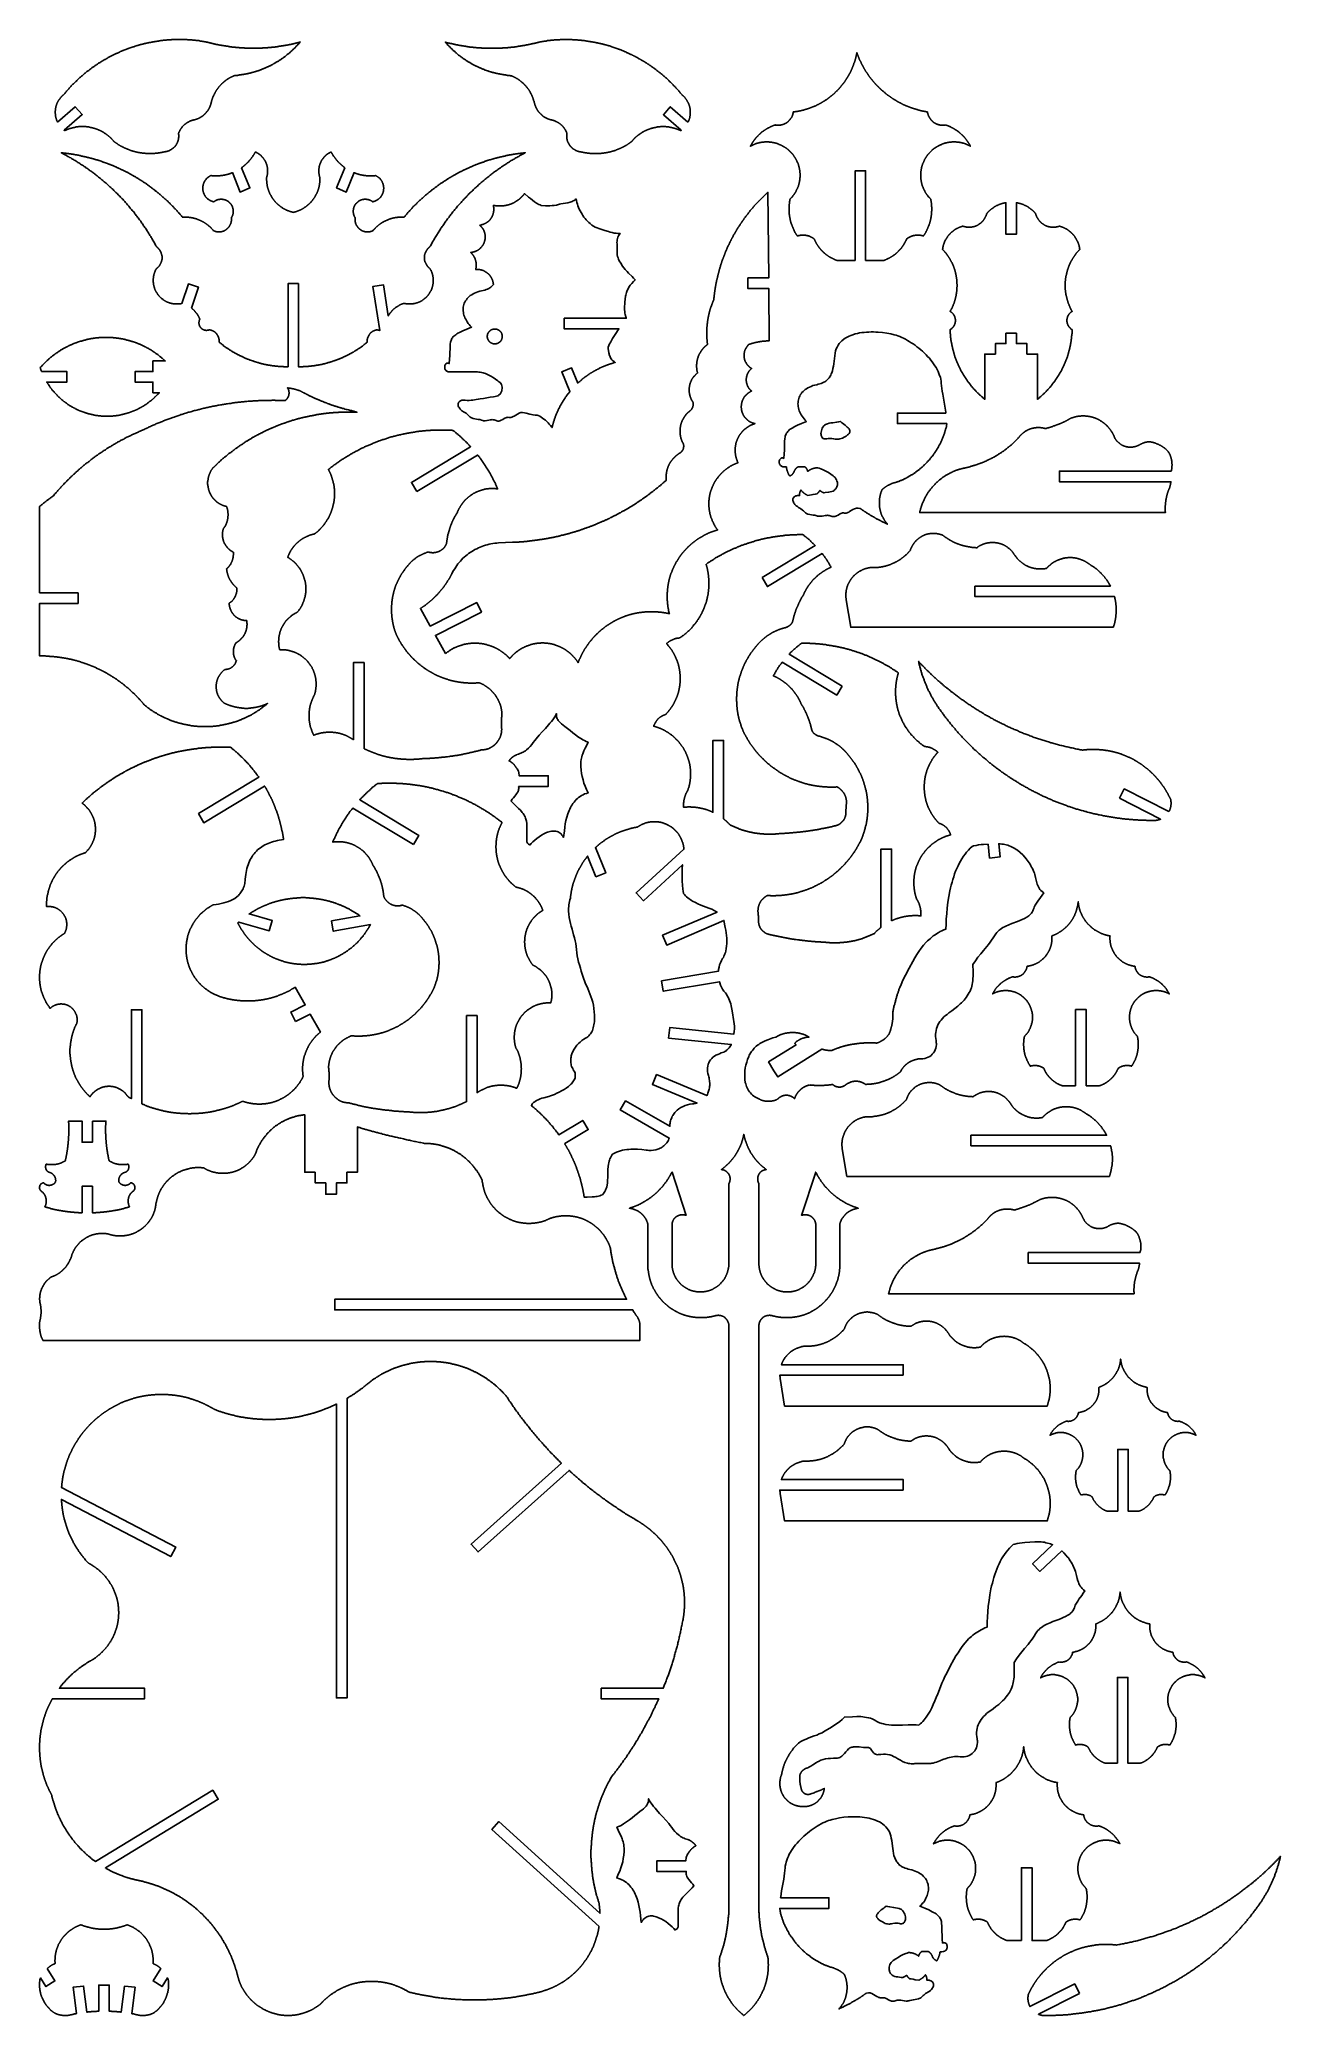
# Model space of a CAD drawing. Extents: x 25 to 747, y 34 to 1185.
import ezdxf

# ---------------------------------------------------------------- set-up
doc = ezdxf.new("R2010")
doc.units = 0
doc.layers.add('Default_Layer', color=1, linetype='CONTINUOUS')

msp = doc.modelspace()

# ---------------------------------------------------------------- linework, layer by layer
at = {"layer": 'Default_Layer'}
for points in [[(35, 1136.7), (45.3, 1145.6), (49.4, 1141), (38.9, 1131.9), (39, 1131.9), (39.1, 1131.8), (39.2, 1131.8), (39.3, 1131.7), (39.4, 1131.8), (39.5, 1131.8), (39.7, 1131.9), (39.8, 1132), (40, 1132), (40.1, 1132.1), (40.3, 1132.2), (40.4, 1132.2), (40.6, 1132.3), (40.7, 1132.4), (40.8, 1132.4), (41, 1132.5), (41.1, 1132.5), (41.3, 1132.6), (41.5, 1132.6), (41.6, 1132.7), (41.8, 1132.7), (41.9, 1132.8), (42.1, 1132.9), (42.2, 1132.9), (42.4, 1133), (42.5, 1133), (42.7, 1133.1), (42.8, 1133.1), (43, 1133.1), (43.2, 1133.2), (43.3, 1133.2), (43.5, 1133.3), (43.6, 1133.3), (43.8, 1133.4), (44, 1133.4), (44.1, 1133.4), (44.3, 1133.5), (44.5, 1133.5), (44.6, 1133.5), (44.8, 1133.6), (44.9, 1133.6), (45.1, 1133.6), (45.3, 1133.7), (45.4, 1133.7), (45.6, 1133.7), (45.8, 1133.8), (45.9, 1133.8), (46.1, 1133.8), (46.3, 1133.8), (46.5, 1133.9), (46.6, 1133.9), (46.8, 1133.9), (47, 1133.9), (47.1, 1133.9), (47.3, 1134), (47.5, 1134), (47.6, 1134), (47.8, 1134), (48, 1134), (48.2, 1134), (48.3, 1134), (48.5, 1134), (48.7, 1134), (48.9, 1134), (49, 1134.1), (49.2, 1134.1), (49.4, 1134.1), (49.6, 1134.1), (49.7, 1134.1), (49.9, 1134.1), (50.1, 1134.1), (50.3, 1134), (50.4, 1134), (50.6, 1134), (50.8, 1134), (50.9, 1134), (51.1, 1134), (51.3, 1134), (51.5, 1134), (51.6, 1134), (51.8, 1134), (52, 1133.9), (52.1, 1133.9), (52.3, 1133.9), (52.5, 1133.9), (52.6, 1133.9), (52.8, 1133.8), (53, 1133.8), (53.1, 1133.8), (53.3, 1133.8), (53.5, 1133.7), (53.6, 1133.7), (53.8, 1133.7), (54, 1133.6), (54.1, 1133.6), (54.3, 1133.6), (54.5, 1133.5), (54.6, 1133.5), (54.8, 1133.5), (55, 1133.4), (55.1, 1133.4), (55.3, 1133.4), (55.4, 1133.3), (55.6, 1133.3), (55.8, 1133.2), (55.9, 1133.2), (56.1, 1133.1), (56.2, 1133.1), (56.4, 1133.1), (56.6, 1133), (56.7, 1133), (56.9, 1132.9), (57, 1132.9), (57.2, 1132.8), (57.3, 1132.7), (57.5, 1132.7), (57.7, 1132.6), (57.8, 1132.6), (58, 1132.5), (58.1, 1132.5), (58.3, 1132.4), (58.4, 1132.3), (58.6, 1132.3), (58.7, 1132.2), (58.9, 1132.2), (59, 1132.1), (59.2, 1132), (59.3, 1132), (59.5, 1131.9), (59.6, 1131.8), (59.8, 1131.7), (59.9, 1131.7), (60.1, 1131.6), (60.2, 1131.5), (60.4, 1131.5), (60.5, 1131.4), (60.7, 1131.3), (60.8, 1131.2), (60.9, 1131.2), (61.1, 1131.1), (61.2, 1131), (61.4, 1130.9), (61.5, 1130.8), (61.6, 1130.7), (61.8, 1130.7), (61.9, 1130.6), (62.1, 1130.5), (62.2, 1130.4), (62.3, 1130.3), (62.5, 1130.2), (62.6, 1130.1), (62.7, 1130.1), (62.9, 1130), (63, 1129.9), (63.1, 1129.8), (63.3, 1129.7), (63.4, 1129.6), (63.5, 1129.5), (63.7, 1129.4), (63.8, 1129.3), (63.9, 1129.2), (64.1, 1129.1), (64.2, 1129), (64.3, 1128.9), (64.4, 1128.8), (64.6, 1128.7), (64.7, 1128.6), (64.8, 1128.5), (64.9, 1128.4), (65.1, 1128.3), (65.2, 1128.2), (65.3, 1128.1), (65.4, 1128), (65.6, 1127.9), (65.7, 1127.7), (65.8, 1127.6), (65.9, 1127.5), (66, 1127.4), (66.1, 1127.3), (66.3, 1127.2), (66.4, 1127.1), (66.5, 1127), (66.6, 1126.8), (66.7, 1126.7), (66.8, 1126.6), (66.9, 1126.5), (67, 1126.4), (67.2, 1126.2), (67.3, 1126.1), (67.4, 1126), (67.5, 1125.9), (67.6, 1125.8), (67.7, 1125.6), (67.8, 1125.5), (67.9, 1125.4), (68, 1125.3), (68.1, 1125.2), (68.3, 1125.1), (68.4, 1125), (68.5, 1124.9), (68.7, 1124.8), (68.8, 1124.7), (69, 1124.6), (69.1, 1124.5), (69.2, 1124.4), (69.4, 1124.3), (69.5, 1124.2), (69.7, 1124.1), (69.8, 1124), (69.9, 1123.9), (70.1, 1123.8), (70.2, 1123.7), (70.4, 1123.6), (70.5, 1123.5), (70.7, 1123.4), (70.8, 1123.4), (71, 1123.3), (71.1, 1123.2), (71.3, 1123.1), (71.4, 1123), (71.5, 1122.9), (71.7, 1122.8), (71.8, 1122.8), (72, 1122.7), (72.1, 1122.6), (72.3, 1122.5), (72.4, 1122.4), (72.6, 1122.4), (72.7, 1122.3), (72.9, 1122.2), (73.1, 1122.1), (73.2, 1122), (73.4, 1122), (73.5, 1121.9), (73.7, 1121.8), (73.8, 1121.7), (74, 1121.7), (74.1, 1121.6), (74.3, 1121.5), (74.4, 1121.4), (74.6, 1121.4), (74.8, 1121.3), (74.9, 1121.2), (75.1, 1121.2), (75.2, 1121.1), (75.4, 1121), (75.6, 1121), (75.7, 1120.9), (75.9, 1120.8), (76, 1120.8), (76.2, 1120.7), (76.4, 1120.6), (76.5, 1120.6), (76.7, 1120.5), (76.8, 1120.5), (77, 1120.4), (77.2, 1120.3), (77.3, 1120.3), (77.5, 1120.2), (77.7, 1120.2), (77.8, 1120.1), (78, 1120.1), (78.2, 1120), (78.3, 1120), (78.5, 1119.9), (78.7, 1119.9), (78.8, 1119.8), (79, 1119.8), (79.2, 1119.7), (79.3, 1119.7), (79.5, 1119.6), (79.7, 1119.6), (79.8, 1119.5), (80, 1119.5), (80.2, 1119.4), (80.4, 1119.4), (80.5, 1119.3), (80.7, 1119.3), (80.9, 1119.3), (81, 1119.2), (81.2, 1119.2), (81.4, 1119.1), (81.6, 1119.1), (81.7, 1119.1), (81.9, 1119), (82.1, 1119), (82.3, 1119), (82.4, 1118.9), (82.6, 1118.9), (82.8, 1118.9), (83, 1118.8), (83.1, 1118.8), (83.3, 1118.8), (83.5, 1118.8), (83.7, 1118.7), (83.8, 1118.7), (84, 1118.7), (84.2, 1118.7), (84.4, 1118.6), (84.6, 1118.6), (84.7, 1118.6), (84.9, 1118.6), (85.1, 1118.5), (85.3, 1118.5), (85.4, 1118.5), (85.6, 1118.5), (85.8, 1118.5), (86, 1118.5), (86.2, 1118.4), (86.4, 1118.4), (86.5, 1118.4), (86.7, 1118.4), (86.9, 1118.4), (87.1, 1118.4), (87.3, 1118.4), (87.4, 1118.4), (87.6, 1118.4), (87.8, 1118.4), (88, 1118.4), (88.2, 1118.3), (88.4, 1118.3), (88.5, 1118.3), (88.7, 1118.3), (88.9, 1118.3), (89.2, 1118.3), (89.5, 1118.3), (89.7, 1118.3), (90, 1118.4), (90.3, 1118.4), (90.6, 1118.4), (90.8, 1118.4), (91.1, 1118.4), (91.4, 1118.4), (91.7, 1118.4), (91.9, 1118.5), (92.2, 1118.5), (92.5, 1118.5), (92.7, 1118.5), (93, 1118.6), (93.3, 1118.6), (93.5, 1118.6), (93.8, 1118.7), (94.1, 1118.7), (94.3, 1118.7), (94.6, 1118.8), (94.8, 1118.8), (95.1, 1118.9), (95.3, 1118.9), (95.6, 1119), (95.8, 1119), (96.1, 1119.1), (96.3, 1119.1), (96.6, 1119.2), (96.8, 1119.2), (97, 1119.3), (97.3, 1119.4), (97.4, 1119.4), (97.5, 1119.4), (97.7, 1119.4), (97.8, 1119.4), (97.9, 1119.4), (98, 1119.5), (98.1, 1119.5), (98.3, 1119.5), (98.4, 1119.5), (98.5, 1119.5), (98.6, 1119.6), (98.7, 1119.6), (98.9, 1119.6), (99, 1119.7), (99.1, 1119.7), (99.2, 1119.7), (99.3, 1119.8), (99.4, 1119.8), (99.5, 1119.8), (99.7, 1119.9), (99.8, 1119.9), (99.9, 1120), (100, 1120), (100.1, 1120.1), (100.2, 1120.1), (100.3, 1120.2), (100.4, 1120.2), (100.5, 1120.3), (100.6, 1120.3), (100.7, 1120.4), (100.8, 1120.4), (100.9, 1120.5), (101.1, 1120.5), (101.2, 1120.6), (101.3, 1120.7), (101.4, 1120.7), (101.5, 1120.8), (101.6, 1120.9), (101.6, 1120.9), (101.7, 1121), (101.8, 1121.1), (101.9, 1121.1), (102, 1121.2), (102.1, 1121.3), (102.2, 1121.3), (102.3, 1121.4), (102.4, 1121.5), (102.5, 1121.6), (102.6, 1121.6), (102.7, 1121.7), (102.7, 1121.8), (102.8, 1121.9), (102.9, 1122), (103, 1122), (103.1, 1122.1), (103.2, 1122.2), (103.2, 1122.3), (103.3, 1122.4), (103.4, 1122.5), (103.5, 1122.6), (103.6, 1122.6), (103.6, 1122.7), (103.7, 1122.8), (103.8, 1122.9), (103.8, 1123), (103.9, 1123.1), (103.9, 1123.1), (104, 1123.2), (104, 1123.3), (104.1, 1123.4), (104.2, 1123.4), (104.2, 1123.5), (104.3, 1123.6), (104.3, 1123.7), (104.4, 1123.8), (104.4, 1123.8), (104.4, 1123.9), (104.5, 1124), (104.5, 1124.1), (104.6, 1124.2), (104.6, 1124.2), (104.7, 1124.3), (104.7, 1124.4), (104.8, 1124.5), (104.8, 1124.6), (104.8, 1124.6), (104.9, 1124.7), (104.9, 1124.8), (104.9, 1124.9), (105, 1125), (105, 1125.1), (105.1, 1125.2), (105.1, 1125.3), (105.1, 1125.3), (105.2, 1125.4), (105.2, 1125.5), (105.2, 1125.6), (105.2, 1125.7), (105.3, 1125.8), (105.3, 1125.9), (105.3, 1126), (105.4, 1126.1), (105.4, 1126.1), (105.4, 1126.2), (105.4, 1126.3), (105.4, 1126.4), (105.5, 1126.5), (105.5, 1126.6), (105.5, 1126.7), (105.5, 1126.8), (105.5, 1126.9), (105.6, 1127), (105.6, 1127.1), (105.6, 1127.2), (105.6, 1127.3), (105.6, 1127.4), (105.6, 1127.5), (105.6, 1127.6), (105.7, 1127.7), (105.7, 1127.8), (105.7, 1127.9), (105.7, 1128), (105.7, 1128.1), (105.7, 1128.2), (105.7, 1128.3), (105.7, 1128.4), (105.7, 1128.5), (105.7, 1128.6), (105.7, 1128.7), (105.7, 1128.8), (105.7, 1128.9), (105.7, 1129), (105.7, 1129.1), (105.7, 1129.2), (105.7, 1129.3), (105.7, 1129.4), (105.6, 1129.5), (105.6, 1129.6), (105.6, 1129.7), (105.6, 1129.7), (105.6, 1129.8), (105.6, 1129.9), (105.6, 1130), (105.6, 1130.1), (105.6, 1130.2), (105.6, 1130.3), (105.7, 1130.4), (105.7, 1130.5), (105.7, 1130.6), (105.8, 1130.7), (105.8, 1130.7), (105.8, 1130.8), (105.9, 1130.9), (105.9, 1131), (106, 1131.1), (106, 1131.2), (106, 1131.3), (106.1, 1131.4), (106.1, 1131.4), (106.2, 1131.5), (106.2, 1131.6), (106.3, 1131.7), (106.3, 1131.8), (106.3, 1131.9), (106.4, 1132), (106.4, 1132), (106.5, 1132.1), (106.5, 1132.2), (106.6, 1132.3), (106.6, 1132.4), (106.7, 1132.5), (106.7, 1132.5), (106.8, 1132.7), (106.9, 1132.9), (107, 1133), (107.2, 1133.2), (107.3, 1133.3), (107.4, 1133.5), (107.5, 1133.6), (107.6, 1133.8), (107.7, 1133.9), (107.9, 1134.1), (108, 1134.2), (108.1, 1134.3), (108.3, 1134.5), (108.4, 1134.6), (108.5, 1134.7), (108.7, 1134.9), (108.8, 1135), (108.9, 1135.1), (109.1, 1135.2), (109.2, 1135.4), (109.4, 1135.5), (109.5, 1135.6), (109.7, 1135.7), (109.8, 1135.8), (110, 1135.9), (110.1, 1136.1), (110.2, 1136.1), (110.3, 1136.2), (110.4, 1136.2), (110.4, 1136.3), (110.5, 1136.3), (110.6, 1136.4), (110.7, 1136.4), (110.8, 1136.5), (110.8, 1136.5), (110.9, 1136.6), (111, 1136.6), (111.1, 1136.7), (111.2, 1136.7), (111.3, 1136.7), (111.3, 1136.8), (111.4, 1136.8), (111.5, 1136.9), (111.6, 1136.9), (111.7, 1137), (111.8, 1137), (111.9, 1137), (112, 1137.1), (112, 1137.1), (112.1, 1137.2), (112.2, 1137.2), (112.3, 1137.2), (112.4, 1137.3), (112.5, 1137.3), (112.6, 1137.3), (112.7, 1137.4), (112.8, 1137.4), (112.8, 1137.4), (112.9, 1137.5), (113, 1137.5), (113.1, 1137.5), (113.2, 1137.6), (113.3, 1137.6), (113.4, 1137.6), (113.5, 1137.7), (113.6, 1137.7), (113.7, 1137.7), (113.8, 1137.7), (113.9, 1137.8), (114, 1137.8), (114.1, 1137.8), (114.2, 1137.8), (114.3, 1137.9), (114.3, 1137.9), (114.5, 1137.9), (114.6, 1137.9), (114.7, 1138), (114.8, 1138), (114.9, 1138), (115.1, 1138), (115.2, 1138.1), (115.3, 1138.1), (115.4, 1138.2), (115.5, 1138.2), (115.6, 1138.2), (115.8, 1138.3), (115.9, 1138.3), (116, 1138.3), (116.1, 1138.4), (116.2, 1138.4), (116.3, 1138.5), (116.4, 1138.5), (116.5, 1138.6), (116.6, 1138.6), (116.8, 1138.6), (116.9, 1138.7), (117, 1138.7), (117.1, 1138.8), (117.2, 1138.8), (117.3, 1138.9), (117.4, 1138.9), (117.5, 1139), (117.6, 1139), (117.7, 1139.1), (117.8, 1139.2), (117.9, 1139.2), (118, 1139.3), (118.1, 1139.3), (118.2, 1139.4), (118.3, 1139.4), (118.4, 1139.5), (118.5, 1139.6), (118.6, 1139.6), (118.7, 1139.7), (118.8, 1139.8), (118.9, 1139.8), (119, 1139.9), (119.1, 1140), (119.2, 1140), (119.3, 1140.1), (119.4, 1140.2), (119.5, 1140.2), (119.6, 1140.3), (119.7, 1140.4), (119.8, 1140.4), (119.9, 1140.5), (120, 1140.6), (120.1, 1140.7), (120.2, 1140.7), (120.2, 1140.8), (120.3, 1140.9), (120.4, 1141), (120.5, 1141), (120.6, 1141.1), (120.7, 1141.2), (120.8, 1141.3), (120.8, 1141.4), (120.9, 1141.4), (121, 1141.5), (121.1, 1141.6), (121.2, 1141.7), (121.3, 1141.8), (121.3, 1141.9), (121.4, 1142), (121.5, 1142), (121.6, 1142.1), (121.7, 1142.2), (121.7, 1142.3), (121.8, 1142.4), (121.9, 1142.5), (121.9, 1142.6), (122, 1142.7), (122.1, 1142.8), (122.2, 1142.9), (122.2, 1142.9), (122.3, 1143), (122.4, 1143.1), (122.4, 1143.2), (122.5, 1143.3), (122.6, 1143.4), (122.6, 1143.5), (122.7, 1143.6), (122.8, 1143.7), (122.8, 1143.8), (122.9, 1143.9), (123, 1144), (123, 1144.1), (123.1, 1144.2), (123.1, 1144.3), (123.2, 1144.4), (123.3, 1144.5), (123.3, 1144.6), (123.4, 1144.7), (123.4, 1144.8), (123.5, 1144.9), (123.5, 1145.1), (123.6, 1145.2), (123.6, 1145.3), (123.7, 1145.4), (123.7, 1145.5), (123.8, 1145.6), (123.8, 1145.7), (123.9, 1145.8), (123.9, 1145.9), (124, 1146), (124, 1146.1), (124, 1146.3), (124.1, 1146.4), (124.1, 1146.5), (124.2, 1146.6), (124.2, 1146.7), (124.2, 1146.8), (124.3, 1146.9), (124.3, 1147.1), (124.4, 1147.2), (124.4, 1147.3), (124.4, 1147.4), (124.5, 1147.5), (124.5, 1147.6), (124.5, 1147.8), (124.5, 1147.9), (124.6, 1148), (124.6, 1148.2), (124.7, 1148.3), (124.7, 1148.5), (124.7, 1148.7), (124.8, 1148.8), (124.8, 1149), (124.9, 1149.2), (124.9, 1149.3), (125, 1149.5), (125, 1149.7), (125.1, 1149.8), (125.1, 1150), (125.2, 1150.2), (125.2, 1150.3), (125.3, 1150.5), (125.4, 1150.6), (125.4, 1150.8), (125.5, 1151), (125.5, 1151.1), (125.6, 1151.3), (125.7, 1151.4), (125.7, 1151.6), (125.8, 1151.7), (125.9, 1151.9), (125.9, 1152.1), (126, 1152.2), (126.1, 1152.4), (126.1, 1152.5), (126.2, 1152.7), (126.3, 1152.8), (126.4, 1153), (126.4, 1153.1), (126.5, 1153.3), (126.6, 1153.4), (126.7, 1153.6), (126.8, 1153.7), (126.8, 1153.9), (126.9, 1154), (127, 1154.2), (127.1, 1154.3), (127.2, 1154.5), (127.3, 1154.6), (127.3, 1154.7), (127.4, 1154.9), (127.5, 1155), (127.6, 1155.2), (127.7, 1155.3), (127.8, 1155.5), (127.9, 1155.6), (128, 1155.7), (128.1, 1155.9), (128.2, 1156), (128.3, 1156.1), (128.4, 1156.3), (128.5, 1156.4), (128.6, 1156.5), (128.7, 1156.7), (128.8, 1156.8), (128.9, 1156.9), (129, 1157.1), (129.1, 1157.2), (129.2, 1157.3), (129.3, 1157.4), (129.4, 1157.6), (129.5, 1157.7), (129.6, 1157.8), (129.8, 1158), (129.9, 1158.1), (130, 1158.2), (130.1, 1158.3), (130.2, 1158.4), (130.3, 1158.6), (130.4, 1158.7), (130.6, 1158.8), (130.7, 1158.9), (130.8, 1159), (130.9, 1159.1), (131, 1159.3), (131.2, 1159.4), (131.3, 1159.5), (131.4, 1159.6), (131.5, 1159.7), (131.7, 1159.8), (131.8, 1159.9), (131.9, 1160), (132, 1160.1), (132.2, 1160.3), (132.3, 1160.4), (132.4, 1160.5), (132.6, 1160.6), (132.7, 1160.7), (132.8, 1160.8), (133, 1160.9), (133.1, 1161), (133.2, 1161.1), (133.4, 1161.2), (133.5, 1161.3), (133.6, 1161.4), (133.8, 1161.5), (133.9, 1161.6), (134.1, 1161.6), (134.2, 1161.7), (134.3, 1161.8), (134.5, 1161.9), (134.6, 1162), (134.8, 1162.1), (134.9, 1162.2), (135.1, 1162.3), (135.2, 1162.4), (135.3, 1162.4), (135.5, 1162.5), (135.6, 1162.6), (135.8, 1162.7), (135.9, 1162.8), (136.1, 1162.8), (136.2, 1162.9), (136.4, 1163), (136.5, 1163.1), (136.7, 1163.1), (136.9, 1163.2), (137, 1163.3), (137.2, 1163.4), (137.3, 1163.4), (137.5, 1163.5), (137.6, 1163.6), (137.8, 1163.6), (137.9, 1163.7), (138.1, 1163.8), (138.5, 1163.8), (138.8, 1163.8), (139.2, 1163.9), (139.5, 1163.9), (139.9, 1163.9), (140.3, 1164), (140.6, 1164), (141, 1164.1), (141.3, 1164.1), (141.7, 1164.2), (142, 1164.2), (142.4, 1164.3), (142.7, 1164.3), (143.1, 1164.4), (143.4, 1164.4), (143.8, 1164.5), (144.1, 1164.6), (144.5, 1164.6), (144.8, 1164.7), (145.2, 1164.8), (145.5, 1164.8), (145.9, 1164.9), (146.2, 1165), (146.6, 1165.1), (146.9, 1165.2), (147.2, 1165.2), (147.6, 1165.3), (147.9, 1165.4), (148.3, 1165.5), (148.6, 1165.6), (148.9, 1165.7), (149.3, 1165.8), (149.6, 1165.9), (149.9, 1166), (150.3, 1166.1), (150.6, 1166.2), (150.9, 1166.3), (151.3, 1166.4), (151.6, 1166.5), (151.9, 1166.6), (152.3, 1166.7), (152.6, 1166.8), (152.9, 1167), (153.2, 1167.1), (153.6, 1167.2), (153.9, 1167.3), (154.2, 1167.4), (154.5, 1167.6), (154.8, 1167.7), (155.2, 1167.8), (155.5, 1168), (155.8, 1168.1), (156.1, 1168.2), (156.4, 1168.4), (156.7, 1168.5), (157, 1168.7), (157.4, 1168.8), (157.7, 1168.9), (158, 1169.1), (158.3, 1169.2), (158.6, 1169.4), (158.9, 1169.5), (159.2, 1169.7), (159.5, 1169.9), (159.8, 1170), (160.1, 1170.2), (160.4, 1170.3), (160.7, 1170.5), (161, 1170.7), (161.3, 1170.8), (161.6, 1171), (161.9, 1171.2), (162.2, 1171.3), (162.5, 1171.5), (162.8, 1171.7), (163.1, 1171.9), (163.4, 1172), (163.7, 1172.2), (163.9, 1172.4), (164.2, 1172.6), (164.5, 1172.8), (164.8, 1173), (165.1, 1173.2), (165.4, 1173.3), (165.6, 1173.5), (165.9, 1173.7), (166.2, 1173.9), (166.5, 1174.1), (166.7, 1174.3), (167, 1174.5), (167.3, 1174.7), (167.6, 1174.9), (167.8, 1175.1), (168.1, 1175.3), (168.4, 1175.6), (168.6, 1175.8), (168.9, 1176), (169.2, 1176.2), (169.4, 1176.4), (169.7, 1176.6), (169.9, 1176.8), (170.2, 1177.1), (170.5, 1177.3), (170.7, 1177.5), (171, 1177.7), (171.2, 1178), (171.5, 1178.2), (171.7, 1178.4), (172, 1178.6), (172.2, 1178.9), (172.5, 1179.1), (172.7, 1179.3), (172.9, 1179.6), (173.2, 1179.8), (173.4, 1180.1), (173.7, 1180.3), (173.9, 1180.5), (174.1, 1180.8), (174.4, 1181), (174.6, 1181.3), (174.8, 1181.5), (175.1, 1181.8), (175.3, 1182), (175.5, 1182.3), (175.8, 1182.5), (176, 1182.8), (176.2, 1183), (176.4, 1183.3), (176, 1183.2), (175.7, 1183.1), (175.3, 1183), (174.9, 1182.9), (174.5, 1182.8), (174.1, 1182.7), (173.7, 1182.6), (173.3, 1182.5), (172.9, 1182.4), (172.5, 1182.3), (172.1, 1182.2), (171.7, 1182.1), (171.3, 1182), (170.9, 1181.9), (170.5, 1181.9), (170.1, 1181.8), (169.7, 1181.7), (169.3, 1181.6), (168.9, 1181.5), (168.4, 1181.5), (168, 1181.4), (167.6, 1181.3), (167.2, 1181.2), (166.8, 1181.2), (166.4, 1181.1), (165.9, 1181), (165.5, 1181), (165.1, 1180.9), (164.7, 1180.8), (164.2, 1180.8), (163.8, 1180.7), (163.4, 1180.7), (163, 1180.6), (162.5, 1180.5), (162.1, 1180.5), (161.7, 1180.4), (161.2, 1180.4), (160.8, 1180.3), (160.4, 1180.3), (159.9, 1180.3), (159.5, 1180.2), (159, 1180.2), (158.6, 1180.1), (158.2, 1180.1), (157.7, 1180.1), (157.3, 1180), (156.8, 1180), (156.4, 1180), (155.9, 1179.9), (155.5, 1179.9), (155.1, 1179.9), (154.6, 1179.9), (154.2, 1179.8), (153.7, 1179.8), (153.3, 1179.8), (152.8, 1179.8), (152.4, 1179.8), (151.9, 1179.8), (151.5, 1179.7), (151, 1179.7), (150.6, 1179.7), (150.1, 1179.7), (149.7, 1179.7), (149.2, 1179.7), (148.8, 1179.7), (148.3, 1179.7), (147.8, 1179.7), (147.4, 1179.7), (146.9, 1179.7), (146.5, 1179.8), (146, 1179.8), (145.6, 1179.8), (145.1, 1179.8), (144.7, 1179.8), (144.2, 1179.8), (143.8, 1179.9), (143.4, 1179.9), (142.9, 1179.9), (142.5, 1179.9), (142, 1180), (141.6, 1180), (141.1, 1180), (140.7, 1180.1), (140.3, 1180.1), (139.8, 1180.1), (139.4, 1180.2), (138.9, 1180.2), (138.5, 1180.3), (138.1, 1180.3), (137.6, 1180.3), (137.2, 1180.4), (136.8, 1180.4), (136.3, 1180.5), (135.9, 1180.5), (135.5, 1180.6), (135, 1180.7), (134.6, 1180.7), (134.2, 1180.8), (133.7, 1180.8), (133.3, 1180.9), (132.9, 1181), (132.5, 1181), (132.1, 1181.1), (131.6, 1181.2), (131.2, 1181.2), (130.8, 1181.3), (130.4, 1181.4), (130, 1181.5), (129.6, 1181.5), (129.1, 1181.6), (128.7, 1181.7), (128.3, 1181.8), (127.9, 1181.9), (127.5, 1181.9), (127.1, 1182), (126.7, 1182.1), (126.3, 1182.2), (125.9, 1182.3), (125.5, 1182.4), (125.1, 1182.5), (124.7, 1182.6), (124.3, 1182.7), (123.9, 1182.8), (123.5, 1182.9), (123.1, 1183), (122.8, 1183.1), (122.4, 1183.2), (122, 1183.3), (121.8, 1183.3), (121.5, 1183.4), (121.3, 1183.4), (121.1, 1183.5), (120.9, 1183.5), (120.6, 1183.5), (120.4, 1183.6), (120.2, 1183.6), (119.9, 1183.7), (119.7, 1183.7), (119.5, 1183.7), (119.2, 1183.8), (119, 1183.8), (118.8, 1183.9), (118.3, 1183.9), (117.8, 1184), (117.3, 1184.1), (116.8, 1184.1), (116.3, 1184.2), (115.8, 1184.2), (115.3, 1184.3), (114.8, 1184.3), (114.3, 1184.4), (113.8, 1184.4), (113.3, 1184.5), (112.8, 1184.5), (112.3, 1184.5), (111.8, 1184.6), (111.3, 1184.6), (110.8, 1184.6), (110.5, 1184.7), (110.3, 1184.7), (110, 1184.7), (109.7, 1184.7), (109.5, 1184.7), (109.2, 1184.7), (109, 1184.7), (108.7, 1184.7), (108.4, 1184.7), (108.2, 1184.7), (107.9, 1184.7), (107.6, 1184.8), (107.4, 1184.8), (107.1, 1184.8), (106.9, 1184.8), (106.6, 1184.8), (106.3, 1184.8), (106.1, 1184.8), (105.7, 1184.8), (105.4, 1184.8), (105.1, 1184.8), (104.8, 1184.8), (104.5, 1184.8), (104.2, 1184.7), (103.8, 1184.7), (103.5, 1184.7), (103.2, 1184.7), (102.9, 1184.7), (102.6, 1184.7), (102.3, 1184.7), (101.9, 1184.7), (101.6, 1184.7), (101.3, 1184.6), (101, 1184.6), (100.7, 1184.6), (100.4, 1184.6), (100.1, 1184.6), (99.7, 1184.5), (99.4, 1184.5), (99.1, 1184.5), (98.8, 1184.5), (98.5, 1184.4), (98.2, 1184.4), (97.9, 1184.4), (97.6, 1184.4), (97.2, 1184.3), (96.9, 1184.3), (96.6, 1184.3), (96.3, 1184.2), (96, 1184.2), (95.7, 1184.2), (95.4, 1184.1), (95.1, 1184.1), (94.8, 1184), (94.5, 1184), (94.2, 1184), (93.9, 1183.9), (93.5, 1183.9), (93.2, 1183.8), (92.9, 1183.8), (92.6, 1183.7), (92.3, 1183.7), (92, 1183.6), (91.7, 1183.6), (91.4, 1183.5), (91.1, 1183.5), (90.8, 1183.4), (90.5, 1183.4), (90.2, 1183.3), (89.9, 1183.3), (89.6, 1183.2), (89.3, 1183.1), (89, 1183.1), (88.7, 1183), (88.4, 1183), (88.1, 1182.9), (87.8, 1182.8), (87.5, 1182.8), (87.2, 1182.7), (86.9, 1182.6), (86.6, 1182.6), (86.3, 1182.5), (86, 1182.4), (85.7, 1182.4), (85.4, 1182.3), (85.1, 1182.2), (84.8, 1182.1), (84.5, 1182.1), (84.2, 1182), (83.9, 1181.9), (83.6, 1181.8), (83.3, 1181.8), (83, 1181.7), (82.7, 1181.6), (82.4, 1181.5), (82.2, 1181.4), (81.9, 1181.3), (81.6, 1181.3), (81.3, 1181.2), (81, 1181.1), (80.7, 1181), (80.4, 1180.9), (80.1, 1180.8), (79.8, 1180.7), (79.5, 1180.6), (79.3, 1180.5), (79, 1180.5), (78.7, 1180.4), (78.4, 1180.3), (78.1, 1180.2), (77.8, 1180.1), (77.5, 1180), (77.2, 1179.9), (77, 1179.8), (76.7, 1179.7), (76.4, 1179.6), (76.1, 1179.5), (75.8, 1179.4), (75.5, 1179.3), (75.3, 1179.1), (75, 1179), (74.7, 1178.9), (74.4, 1178.8), (74.1, 1178.7), (73.9, 1178.6), (73.6, 1178.5), (73.3, 1178.4), (73, 1178.3), (72.7, 1178.1), (72.5, 1178), (72.2, 1177.9), (71.9, 1177.8), (71.6, 1177.7), (71.4, 1177.6), (71.1, 1177.4), (70.8, 1177.3), (70.5, 1177.2), (70.3, 1177.1), (70, 1176.9), (69.7, 1176.8), (69.4, 1176.7), (69.2, 1176.6), (68.9, 1176.4), (68.6, 1176.3), (68.4, 1176.2), (68.1, 1176), (67.8, 1175.9), (67.6, 1175.8), (67.3, 1175.6), (67, 1175.5), (66.8, 1175.4), (66.5, 1175.2), (66.2, 1175.1), (66, 1175), (65.7, 1174.8), (65.4, 1174.7), (65.2, 1174.5), (64.9, 1174.4), (64.6, 1174.3), (64.4, 1174.1), (64.1, 1174), (63.9, 1173.8), (63.6, 1173.7), (63.3, 1173.5), (63.1, 1173.4), (62.8, 1173.2), (62.6, 1173.1), (62.3, 1172.9), (62, 1172.8), (61.8, 1172.6), (61.5, 1172.5), (61.3, 1172.3), (61, 1172.2), (60.8, 1172), (60.5, 1171.9), (60.3, 1171.7), (60, 1171.6), (59.8, 1171.4), (59.5, 1171.2), (59.3, 1171.1), (59, 1170.9), (58.8, 1170.8), (58.5, 1170.6), (58.3, 1170.4), (58, 1170.3), (57.8, 1170.1), (57.5, 1169.9), (57.3, 1169.8), (57, 1169.6), (56.8, 1169.4), (56.5, 1169.3), (56.3, 1169.1), (56, 1168.9), (55.8, 1168.7), (55.6, 1168.6), (55.3, 1168.4), (55.1, 1168.2), (54.8, 1168.1), (54.6, 1167.9), (54.4, 1167.7), (54.1, 1167.5), (53.9, 1167.3), (53.6, 1167.2), (53.4, 1167), (53.2, 1166.8), (52.9, 1166.6), (52.7, 1166.4), (52.5, 1166.3), (52.2, 1166.1), (52, 1165.9), (51.8, 1165.7), (51.5, 1165.5), (51.3, 1165.3), (51.1, 1165.1), (50.8, 1165), (50.6, 1164.8), (50.4, 1164.6), (50.2, 1164.4), (49.9, 1164.2), (49.7, 1164), (49.5, 1163.8), (49.3, 1163.6), (49, 1163.4), (48.8, 1163.2), (48.6, 1163), (48.4, 1162.8), (48.1, 1162.6), (47.9, 1162.4), (47.7, 1162.2), (47.5, 1162), (47.3, 1161.8), (47, 1161.6), (46.8, 1161.4), (46.6, 1161.2), (46.4, 1161), (46.2, 1160.8), (46, 1160.6), (45.7, 1160.4), (45.5, 1160.2), (45.3, 1160), (45.1, 1159.8), (44.9, 1159.6), (44.7, 1159.4), (44.5, 1159.2), (44.3, 1158.9), (44, 1158.7), (43.8, 1158.5), (43.6, 1158.3), (43.4, 1158.1), (43.2, 1157.9), (43, 1157.7), (42.8, 1157.4), (42.6, 1157.2), (42.4, 1157), (42.2, 1156.8), (42, 1156.6), (41.8, 1156.4), (41.6, 1156.1), (41.4, 1155.9), (41.2, 1155.7), (41, 1155.5), (40.8, 1155.2), (40.6, 1155), (40.4, 1154.8), (40.2, 1154.6), (40, 1154.3), (39.8, 1154.1), (39.6, 1153.9), (39.4, 1153.7), (39.2, 1153.4), (39.1, 1153.2), (38.9, 1153), (38.7, 1152.8), (38.5, 1152.5), (38.4, 1152.4), (38.2, 1152.3), (38.1, 1152.2), (38, 1152.1), (37.8, 1151.9), (37.7, 1151.8), (37.6, 1151.7), (37.4, 1151.6), (37.3, 1151.4), (37.2, 1151.3), (37.1, 1151.2), (37, 1151), (36.8, 1150.9), (36.7, 1150.8), (36.6, 1150.6), (36.5, 1150.5), (36.4, 1150.3), (36.3, 1150.2), (36.2, 1150.1), (36.1, 1149.9), (36, 1149.8), (35.9, 1149.6), (35.8, 1149.5), (35.7, 1149.3), (35.6, 1149.2), (35.5, 1149), (35.4, 1148.9), (35.3, 1148.7), (35.2, 1148.6), (35.2, 1148.4), (35.1, 1148.2), (35, 1148.1), (34.9, 1147.9), (34.9, 1147.8), (34.8, 1147.6), (34.7, 1147.4), (34.6, 1147.3), (34.6, 1147.1), (34.5, 1146.9), (34.5, 1146.7), (34.4, 1146.6), (34.3, 1146.4), (34.3, 1146.2), (34.2, 1146.1), (34.2, 1145.9), (34.1, 1145.7), (34.1, 1145.5), (34, 1145.4), (34, 1145.2), (34, 1145), (33.9, 1144.8), (33.9, 1144.6), (33.9, 1144.5), (33.8, 1144.3), (33.8, 1144.1), (33.8, 1143.9), (33.8, 1143.7), (33.8, 1143.5), (33.7, 1143.3), (33.7, 1143.2), (33.7, 1143), (33.7, 1142.8), (33.7, 1142.6), (33.7, 1142.4), (33.7, 1142.2), (33.7, 1142), (33.7, 1141.8), (33.7, 1141.6), (33.8, 1141.4), (33.8, 1141.2), (33.8, 1141.1), (33.8, 1140.9), (33.8, 1140.7), (33.9, 1140.5), (33.9, 1140.3), (33.9, 1140.1), (33.9, 1139.9), (34, 1139.7), (34, 1139.6), (34.1, 1139.4), (34.1, 1139.2), (34.2, 1139), (34.2, 1138.9), (34.2, 1138.7), (34.3, 1138.5), (34.4, 1138.3), (34.4, 1138.2), (34.5, 1138), (34.5, 1137.8), (34.6, 1137.6), (34.7, 1137.5), (34.7, 1137.3), (34.8, 1137.2), (34.9, 1137), (35, 1136.8), (35, 1136.7)], [(402.3, 1136.6), (402.4, 1136.8), (402.5, 1137), (402.6, 1137.1), (402.6, 1137.3), (402.7, 1137.4), (402.8, 1137.6), (402.8, 1137.8), (402.9, 1137.9), (402.9, 1138.1), (403, 1138.3), (403.1, 1138.5), (403.1, 1138.6), (403.2, 1138.8), (403.2, 1139), (403.3, 1139.2), (403.3, 1139.3), (403.3, 1139.5), (403.4, 1139.7), (403.4, 1139.9), (403.4, 1140.1), (403.5, 1140.3), (403.5, 1140.4), (403.5, 1140.6), (403.6, 1140.8), (403.6, 1141), (403.6, 1141.2), (403.6, 1141.4), (403.6, 1141.6), (403.6, 1141.8), (403.6, 1142), (403.6, 1142.2), (403.6, 1142.4), (403.6, 1142.5), (403.6, 1142.7), (403.6, 1142.9), (403.6, 1143.1), (403.6, 1143.3), (403.6, 1143.5), (403.6, 1143.7), (403.6, 1143.9), (403.5, 1144), (403.5, 1144.2), (403.5, 1144.4), (403.5, 1144.6), (403.4, 1144.8), (403.4, 1145), (403.4, 1145.1), (403.3, 1145.3), (403.3, 1145.5), (403.2, 1145.7), (403.2, 1145.8), (403.1, 1146), (403.1, 1146.2), (403, 1146.4), (403, 1146.5), (402.9, 1146.7), (402.8, 1146.9), (402.8, 1147), (402.7, 1147.2), (402.6, 1147.4), (402.6, 1147.5), (402.5, 1147.7), (402.4, 1147.9), (402.4, 1148), (402.3, 1148.2), (402.2, 1148.3), (402.1, 1148.5), (402, 1148.7), (401.9, 1148.8), (401.9, 1149), (401.8, 1149.1), (401.7, 1149.3), (401.6, 1149.4), (401.5, 1149.6), (401.4, 1149.7), (401.3, 1149.9), (401.2, 1150), (401.1, 1150.2), (401, 1150.3), (400.9, 1150.4), (400.7, 1150.6), (400.6, 1150.7), (400.5, 1150.9), (400.4, 1151), (400.3, 1151.1), (400.2, 1151.3), (400, 1151.4), (399.9, 1151.5), (399.8, 1151.6), (399.7, 1151.8), (399.5, 1151.9), (399.4, 1152), (399.3, 1152.1), (399.1, 1152.2), (399, 1152.4), (398.9, 1152.5), (398.7, 1152.7), (398.5, 1152.9), (398.3, 1153.2), (398.1, 1153.4), (397.9, 1153.6), (397.7, 1153.8), (397.5, 1154.1), (397.3, 1154.3), (397.1, 1154.5), (397, 1154.8), (396.8, 1155), (396.6, 1155.2), (396.4, 1155.4), (396.2, 1155.6), (396, 1155.9), (395.8, 1156.1), (395.6, 1156.3), (395.4, 1156.5), (395.2, 1156.7), (395, 1157), (394.8, 1157.2), (394.6, 1157.4), (394.3, 1157.6), (394.1, 1157.8), (393.9, 1158), (393.7, 1158.3), (393.5, 1158.5), (393.3, 1158.7), (393.1, 1158.9), (392.9, 1159.1), (392.7, 1159.3), (392.5, 1159.5), (392.3, 1159.7), (392.1, 1159.9), (391.8, 1160.2), (391.6, 1160.4), (391.4, 1160.6), (391.2, 1160.8), (391, 1161), (390.8, 1161.2), (390.5, 1161.4), (390.3, 1161.6), (390.1, 1161.8), (389.9, 1162), (389.7, 1162.2), (389.4, 1162.4), (389.2, 1162.6), (389, 1162.8), (388.8, 1163), (388.6, 1163.2), (388.3, 1163.4), (388.1, 1163.6), (387.9, 1163.8), (387.7, 1164), (387.4, 1164.1), (387.2, 1164.3), (387, 1164.5), (386.7, 1164.7), (386.5, 1164.9), (386.3, 1165.1), (386.1, 1165.3), (385.8, 1165.5), (385.6, 1165.7), (385.4, 1165.8), (385.1, 1166), (384.9, 1166.2), (384.7, 1166.4), (384.4, 1166.6), (384.2, 1166.8), (384, 1166.9), (383.7, 1167.1), (383.5, 1167.3), (383.2, 1167.5), (383, 1167.7), (382.8, 1167.8), (382.5, 1168), (382.3, 1168.2), (382, 1168.4), (381.8, 1168.5), (381.6, 1168.7), (381.3, 1168.9), (381.1, 1169), (380.8, 1169.2), (380.6, 1169.4), (380.3, 1169.6), (380.1, 1169.7), (379.9, 1169.9), (379.6, 1170.1), (379.4, 1170.2), (379.1, 1170.4), (378.9, 1170.5), (378.6, 1170.7), (378.4, 1170.9), (378.1, 1171), (377.9, 1171.2), (377.6, 1171.4), (377.4, 1171.5), (377.1, 1171.7), (376.8, 1171.8), (376.6, 1172), (376.3, 1172.1), (376.1, 1172.3), (375.8, 1172.4), (375.6, 1172.6), (375.3, 1172.7), (375.1, 1172.9), (374.8, 1173.1), (374.5, 1173.2), (374.3, 1173.3), (374, 1173.5), (373.8, 1173.6), (373.5, 1173.8), (373.2, 1173.9), (373, 1174.1), (372.7, 1174.2), (372.5, 1174.4), (372.2, 1174.5), (371.9, 1174.6), (371.7, 1174.8), (371.4, 1174.9), (371.1, 1175.1), (370.9, 1175.2), (370.6, 1175.3), (370.3, 1175.5), (370.1, 1175.6), (369.8, 1175.7), (369.5, 1175.9), (369.3, 1176), (369, 1176.1), (368.7, 1176.3), (368.5, 1176.4), (368.2, 1176.5), (367.9, 1176.6), (367.6, 1176.8), (367.4, 1176.9), (367.1, 1177), (366.8, 1177.1), (366.5, 1177.3), (366.3, 1177.4), (366, 1177.5), (365.7, 1177.6), (365.4, 1177.7), (365.2, 1177.9), (364.9, 1178), (364.6, 1178.1), (364.3, 1178.2), (364.1, 1178.3), (363.8, 1178.4), (363.5, 1178.6), (363.2, 1178.7), (362.9, 1178.8), (362.7, 1178.9), (362.4, 1179), (362.1, 1179.1), (361.8, 1179.2), (361.5, 1179.3), (361.3, 1179.4), (361, 1179.5), (360.7, 1179.6), (360.4, 1179.7), (360.1, 1179.8), (359.8, 1179.9), (359.5, 1180), (359.3, 1180.1), (359, 1180.2), (358.7, 1180.3), (358.4, 1180.4), (358.1, 1180.5), (357.8, 1180.6), (357.5, 1180.7), (357.2, 1180.8), (357, 1180.9), (356.7, 1181), (356.4, 1181), (356.1, 1181.1), (355.8, 1181.2), (355.5, 1181.3), (355.2, 1181.4), (354.9, 1181.5), (354.6, 1181.6), (354.3, 1181.6), (354, 1181.7), (353.7, 1181.8), (353.4, 1181.9), (353.2, 1181.9), (352.9, 1182), (352.6, 1182.1), (352.3, 1182.2), (352, 1182.2), (351.7, 1182.3), (351.4, 1182.4), (351.1, 1182.5), (350.8, 1182.5), (350.5, 1182.6), (350.2, 1182.7), (349.9, 1182.7), (349.6, 1182.8), (349.3, 1182.9), (349, 1182.9), (348.7, 1183), (348.4, 1183), (348.1, 1183.1), (347.8, 1183.2), (347.5, 1183.2), (347.2, 1183.3), (346.9, 1183.3), (346.6, 1183.4), (346.3, 1183.4), (346, 1183.5), (345.7, 1183.5), (345.3, 1183.6), (345, 1183.6), (344.7, 1183.7), (344.4, 1183.7), (344.1, 1183.8), (343.8, 1183.8), (343.5, 1183.9), (343.2, 1183.9), (342.9, 1184), (342.6, 1184), (342.3, 1184), (342, 1184.1), (341.7, 1184.1), (341.4, 1184.1), (341, 1184.2), (340.7, 1184.2), (340.4, 1184.2), (340.1, 1184.3), (339.8, 1184.3), (339.5, 1184.3), (339.2, 1184.4), (338.9, 1184.4), (338.6, 1184.4), (338.2, 1184.4), (337.9, 1184.5), (337.6, 1184.5), (337.3, 1184.5), (337, 1184.5), (336.7, 1184.6), (336.4, 1184.6), (336, 1184.6), (335.7, 1184.6), (335.4, 1184.6), (335.1, 1184.6), (334.8, 1184.7), (334.5, 1184.7), (334.2, 1184.7), (333.8, 1184.7), (333.5, 1184.7), (333.2, 1184.7), (332.9, 1184.7), (332.6, 1184.7), (332.2, 1184.7), (331.9, 1184.7), (331.6, 1184.7), (331.3, 1184.7), (331, 1184.7), (330.8, 1184.7), (330.5, 1184.7), (330.2, 1184.7), (330, 1184.7), (329.7, 1184.7), (329.5, 1184.7), (329.2, 1184.7), (328.9, 1184.7), (328.7, 1184.7), (328.4, 1184.7), (328.1, 1184.7), (327.9, 1184.7), (327.6, 1184.6), (327.4, 1184.6), (327.1, 1184.6), (326.8, 1184.6), (326.6, 1184.6), (326.1, 1184.6), (325.6, 1184.5), (325, 1184.5), (324.5, 1184.5), (324, 1184.4), (323.5, 1184.4), (323, 1184.3), (322.5, 1184.3), (322, 1184.2), (321.5, 1184.2), (321, 1184.1), (320.5, 1184.1), (320, 1184), (319.6, 1183.9), (319.1, 1183.9), (318.6, 1183.8), (318.4, 1183.8), (318.1, 1183.7), (317.9, 1183.7), (317.7, 1183.7), (317.4, 1183.6), (317.2, 1183.6), (317, 1183.5), (316.7, 1183.5), (316.5, 1183.5), (316.3, 1183.4), (316, 1183.4), (315.8, 1183.3), (315.6, 1183.3), (315.4, 1183.3), (315, 1183.1), (314.6, 1183), (314.2, 1182.9), (313.8, 1182.8), (313.4, 1182.7), (313, 1182.6), (312.6, 1182.5), (312.3, 1182.4), (311.9, 1182.4), (311.5, 1182.3), (311.1, 1182.2), (310.7, 1182.1), (310.3, 1182), (309.8, 1181.9), (309.4, 1181.8), (309, 1181.7), (308.6, 1181.7), (308.2, 1181.6), (307.8, 1181.5), (307.4, 1181.4), (307, 1181.3), (306.6, 1181.3), (306.1, 1181.2), (305.7, 1181.1), (305.3, 1181.1), (304.9, 1181), (304.5, 1180.9), (304, 1180.9), (303.6, 1180.8), (303.2, 1180.7), (302.8, 1180.7), (302.3, 1180.6), (301.9, 1180.6), (301.5, 1180.5), (301, 1180.4), (300.6, 1180.4), (300.2, 1180.3), (299.7, 1180.3), (299.3, 1180.3), (298.9, 1180.2), (298.4, 1180.2), (298, 1180.1), (297.6, 1180.1), (297.1, 1180), (296.7, 1180), (296.2, 1180), (295.8, 1179.9), (295.3, 1179.9), (294.9, 1179.9), (294.5, 1179.9), (294, 1179.8), (293.6, 1179.8), (293.1, 1179.8), (292.7, 1179.8), (292.2, 1179.8), (291.8, 1179.7), (291.3, 1179.7), (290.9, 1179.7), (290.4, 1179.7), (290, 1179.7), (289.5, 1179.7), (289.1, 1179.7), (288.6, 1179.7), (288.2, 1179.7), (287.7, 1179.7), (287.2, 1179.7), (286.8, 1179.7), (286.3, 1179.7), (285.9, 1179.7), (285.4, 1179.7), (285, 1179.7), (284.5, 1179.7), (284.1, 1179.8), (283.6, 1179.8), (283.2, 1179.8), (282.7, 1179.8), (282.3, 1179.8), (281.9, 1179.9), (281.4, 1179.9), (281, 1179.9), (280.5, 1179.9), (280.1, 1180), (279.6, 1180), (279.2, 1180), (278.8, 1180.1), (278.3, 1180.1), (277.9, 1180.2), (277.4, 1180.2), (277, 1180.3), (276.6, 1180.3), (276.1, 1180.3), (275.7, 1180.4), (275.3, 1180.4), (274.8, 1180.5), (274.4, 1180.6), (274, 1180.6), (273.6, 1180.7), (273.1, 1180.7), (272.7, 1180.8), (272.3, 1180.9), (271.9, 1180.9), (271.4, 1181), (271, 1181.1), (270.6, 1181.1), (270.2, 1181.2), (269.8, 1181.3), (269.3, 1181.3), (268.9, 1181.4), (268.5, 1181.5), (268.1, 1181.6), (267.7, 1181.7), (267.3, 1181.7), (266.9, 1181.8), (266.5, 1181.9), (266.1, 1182), (265.7, 1182.1), (265.3, 1182.2), (264.9, 1182.3), (264.5, 1182.4), (264.1, 1182.4), (263.7, 1182.5), (263.3, 1182.6), (262.9, 1182.7), (262.5, 1182.8), (262.1, 1182.9), (261.7, 1183), (261.3, 1183.1), (260.9, 1183.3), (261.2, 1183), (261.4, 1182.7), (261.6, 1182.5), (261.8, 1182.2), (262.1, 1182), (262.3, 1181.7), (262.5, 1181.5), (262.8, 1181.2), (263, 1181), (263.2, 1180.7), (263.5, 1180.5), (263.7, 1180.3), (263.9, 1180), (264.2, 1179.8), (264.4, 1179.5), (264.7, 1179.3), (264.9, 1179.1), (265.1, 1178.8), (265.4, 1178.6), (265.6, 1178.4), (265.9, 1178.1), (266.1, 1177.9), (266.4, 1177.7), (266.7, 1177.5), (266.9, 1177.2), (267.2, 1177), (267.4, 1176.8), (267.7, 1176.6), (267.9, 1176.4), (268.2, 1176.1), (268.5, 1175.9), (268.7, 1175.7), (269, 1175.5), (269.3, 1175.3), (269.5, 1175.1), (269.8, 1174.9), (270.1, 1174.7), (270.3, 1174.5), (270.6, 1174.3), (270.9, 1174.1), (271.2, 1173.9), (271.4, 1173.7), (271.7, 1173.5), (272, 1173.3), (272.3, 1173.1), (272.6, 1172.9), (272.9, 1172.7), (273.1, 1172.5), (273.4, 1172.4), (273.7, 1172.2), (274, 1172), (274.3, 1171.8), (274.6, 1171.6), (274.9, 1171.5), (275.2, 1171.3), (275.5, 1171.1), (275.8, 1171), (276, 1170.8), (276.3, 1170.6), (276.6, 1170.4), (276.9, 1170.3), (277.2, 1170.1), (277.5, 1170), (277.8, 1169.8), (278.2, 1169.7), (278.5, 1169.5), (278.8, 1169.3), (279.1, 1169.2), (279.4, 1169), (279.7, 1168.9), (280, 1168.8), (280.3, 1168.6), (280.6, 1168.5), (280.9, 1168.3), (281.3, 1168.2), (281.6, 1168.1), (281.9, 1167.9), (282.2, 1167.8), (282.5, 1167.7), (282.8, 1167.5), (283.2, 1167.4), (283.5, 1167.3), (283.8, 1167.2), (284.1, 1167), (284.5, 1166.9), (284.8, 1166.8), (285.1, 1166.7), (285.4, 1166.6), (285.8, 1166.5), (286.1, 1166.3), (286.4, 1166.2), (286.8, 1166.1), (287.1, 1166), (287.4, 1165.9), (287.8, 1165.8), (288.1, 1165.7), (288.4, 1165.6), (288.8, 1165.5), (289.1, 1165.5), (289.4, 1165.4), (289.8, 1165.3), (290.1, 1165.2), (290.5, 1165.1), (290.8, 1165), (291.1, 1164.9), (291.5, 1164.9), (291.8, 1164.8), (292.2, 1164.7), (292.5, 1164.7), (292.9, 1164.6), (293.2, 1164.5), (293.6, 1164.5), (293.9, 1164.4), (294.3, 1164.3), (294.6, 1164.3), (295, 1164.2), (295.3, 1164.2), (295.7, 1164.1), (296, 1164.1), (296.4, 1164), (296.7, 1164), (297.1, 1163.9), (297.5, 1163.9), (297.8, 1163.8), (298.2, 1163.8), (298.5, 1163.8), (298.9, 1163.7), (299.3, 1163.7), (299.4, 1163.7), (299.6, 1163.6), (299.7, 1163.5), (299.9, 1163.5), (300, 1163.4), (300.2, 1163.3), (300.4, 1163.2), (300.5, 1163.2), (300.7, 1163.1), (300.8, 1163), (301, 1162.9), (301.1, 1162.9), (301.3, 1162.8), (301.4, 1162.7), (301.6, 1162.6), (301.7, 1162.6), (301.9, 1162.5), (302, 1162.4), (302.2, 1162.3), (302.3, 1162.2), (302.5, 1162.1), (302.6, 1162), (302.7, 1162), (302.9, 1161.9), (303, 1161.8), (303.2, 1161.7), (303.3, 1161.6), (303.4, 1161.5), (303.6, 1161.4), (303.7, 1161.3), (303.9, 1161.2), (304, 1161.1), (304.1, 1161), (304.3, 1160.9), (304.4, 1160.8), (304.5, 1160.7), (304.7, 1160.6), (304.8, 1160.5), (304.9, 1160.4), (305.1, 1160.3), (305.2, 1160.2), (305.3, 1160.1), (305.5, 1160), (305.6, 1159.9), (305.7, 1159.8), (305.8, 1159.7), (306, 1159.6), (306.1, 1159.4), (306.2, 1159.3), (306.3, 1159.2), (306.4, 1159.1), (306.6, 1159), (306.7, 1158.9), (306.8, 1158.8), (306.9, 1158.6), (307, 1158.5), (307.2, 1158.4), (307.3, 1158.3), (307.4, 1158.2), (307.5, 1158), (307.6, 1157.9), (307.7, 1157.8), (307.8, 1157.7), (307.9, 1157.5), (308, 1157.4), (308.2, 1157.3), (308.3, 1157.1), (308.4, 1157), (308.5, 1156.9), (308.6, 1156.8), (308.7, 1156.6), (308.8, 1156.5), (308.9, 1156.4), (309, 1156.2), (309.1, 1156.1), (309.2, 1156), (309.3, 1155.8), (309.4, 1155.7), (309.5, 1155.5), (309.6, 1155.4), (309.7, 1155.3), (309.7, 1155.1), (309.8, 1155), (309.9, 1154.8), (310, 1154.7), (310.1, 1154.6), (310.2, 1154.4), (310.3, 1154.3), (310.4, 1154.1), (310.4, 1154), (310.5, 1153.8), (310.6, 1153.7), (310.7, 1153.5), (310.8, 1153.4), (310.8, 1153.2), (310.9, 1153.1), (311, 1152.9), (311.1, 1152.8), (311.1, 1152.6), (311.2, 1152.5), (311.3, 1152.3), (311.4, 1152.2), (311.4, 1152), (311.5, 1151.9), (311.6, 1151.7), (311.6, 1151.5), (311.7, 1151.4), (311.8, 1151.2), (311.8, 1151.1), (311.9, 1150.9), (311.9, 1150.8), (312, 1150.6), (312.1, 1150.4), (312.1, 1150.3), (312.2, 1150.1), (312.2, 1149.9), (312.3, 1149.8), (312.3, 1149.6), (312.4, 1149.5), (312.4, 1149.3), (312.5, 1149.1), (312.5, 1149), (312.6, 1148.8), (312.6, 1148.6), (312.7, 1148.5), (312.7, 1148.3), (312.7, 1148.1), (312.8, 1147.9), (312.8, 1147.8), (312.8, 1147.7), (312.9, 1147.6), (312.9, 1147.5), (312.9, 1147.4), (313, 1147.2), (313, 1147.1), (313, 1147), (313.1, 1146.9), (313.1, 1146.8), (313.1, 1146.7), (313.2, 1146.5), (313.2, 1146.4), (313.3, 1146.3), (313.3, 1146.2), (313.4, 1146.1), (313.4, 1146), (313.4, 1145.9), (313.5, 1145.8), (313.5, 1145.7), (313.6, 1145.5), (313.6, 1145.4), (313.7, 1145.3), (313.7, 1145.2), (313.8, 1145.1), (313.8, 1145), (313.9, 1144.9), (313.9, 1144.8), (314, 1144.7), (314.1, 1144.6), (314.1, 1144.5), (314.2, 1144.4), (314.2, 1144.3), (314.3, 1144.2), (314.3, 1144.1), (314.4, 1144), (314.5, 1143.9), (314.5, 1143.8), (314.6, 1143.7), (314.7, 1143.6), (314.7, 1143.5), (314.8, 1143.4), (314.9, 1143.3), (314.9, 1143.2), (315, 1143.1), (315.1, 1143), (315.1, 1142.9), (315.2, 1142.8), (315.3, 1142.7), (315.3, 1142.6), (315.4, 1142.5), (315.5, 1142.4), (315.6, 1142.3), (315.6, 1142.3), (315.7, 1142.2), (315.8, 1142.1), (315.9, 1142), (315.9, 1141.9), (316, 1141.8), (316.1, 1141.7), (316.2, 1141.7), (316.3, 1141.6), (316.3, 1141.5), (316.4, 1141.4), (316.5, 1141.3), (316.6, 1141.2), (316.7, 1141.2), (316.8, 1141.1), (316.9, 1141), (316.9, 1140.9), (317, 1140.8), (317.1, 1140.8), (317.2, 1140.7), (317.3, 1140.6), (317.4, 1140.5), (317.5, 1140.5), (317.6, 1140.4), (317.7, 1140.3), (317.8, 1140.3), (317.8, 1140.2), (317.9, 1140.1), (318, 1140), (318.1, 1140), (318.2, 1139.9), (318.3, 1139.8), (318.4, 1139.8), (318.5, 1139.7), (318.6, 1139.6), (318.7, 1139.6), (318.8, 1139.5), (318.9, 1139.5), (319, 1139.4), (319.1, 1139.3), (319.2, 1139.3), (319.3, 1139.2), (319.4, 1139.2), (319.5, 1139.1), (319.6, 1139.1), (319.7, 1139), (319.8, 1138.9), (320, 1138.9), (320.1, 1138.8), (320.2, 1138.8), (320.3, 1138.7), (320.4, 1138.7), (320.5, 1138.6), (320.6, 1138.6), (320.7, 1138.6), (320.8, 1138.5), (320.9, 1138.5), (321, 1138.4), (321.2, 1138.4), (321.3, 1138.3), (321.4, 1138.3), (321.5, 1138.3), (321.6, 1138.2), (321.7, 1138.2), (321.8, 1138.1), (322, 1138.1), (322.1, 1138.1), (322.2, 1138), (322.3, 1138), (322.4, 1138), (322.5, 1137.9), (322.7, 1137.9), (322.8, 1137.9), (322.9, 1137.9), (323, 1137.8), (323.1, 1137.8), (323.2, 1137.8), (323.3, 1137.8), (323.4, 1137.7), (323.5, 1137.7), (323.6, 1137.7), (323.7, 1137.7), (323.8, 1137.6), (323.9, 1137.6), (324, 1137.6), (324.1, 1137.5), (324.1, 1137.5), (324.2, 1137.5), (324.3, 1137.5), (324.4, 1137.4), (324.5, 1137.4), (324.6, 1137.4), (324.7, 1137.3), (324.8, 1137.3), (324.9, 1137.3), (325, 1137.2), (325.1, 1137.2), (325.1, 1137.1), (325.2, 1137.1), (325.3, 1137.1), (325.4, 1137), (325.5, 1137), (325.6, 1137), (325.7, 1136.9), (325.8, 1136.9), (325.8, 1136.8), (325.9, 1136.8), (326, 1136.7), (326.1, 1136.7), (326.2, 1136.7), (326.3, 1136.6), (326.3, 1136.6), (326.4, 1136.5), (326.5, 1136.5), (326.6, 1136.4), (326.7, 1136.4), (326.8, 1136.3), (326.8, 1136.3), (326.9, 1136.2), (327, 1136.2), (327.1, 1136.1), (327.2, 1136.1), (327.2, 1136), (327.4, 1135.9), (327.5, 1135.8), (327.7, 1135.7), (327.8, 1135.6), (328, 1135.4), (328.1, 1135.3), (328.3, 1135.2), (328.4, 1135.1), (328.6, 1135), (328.7, 1134.8), (328.8, 1134.7), (329, 1134.6), (329.1, 1134.4), (329.2, 1134.3), (329.4, 1134.1), (329.5, 1134), (329.6, 1133.9), (329.7, 1133.7), (329.9, 1133.6), (330, 1133.4), (330.1, 1133.3), (330.2, 1133.1), (330.3, 1133), (330.4, 1132.8), (330.5, 1132.6), (330.6, 1132.5), (330.7, 1132.4), (330.7, 1132.3), (330.8, 1132.2), (330.8, 1132.2), (330.9, 1132.1), (330.9, 1132), (331, 1131.9), (331, 1131.8), (331.1, 1131.7), (331.1, 1131.7), (331.1, 1131.6), (331.2, 1131.5), (331.2, 1131.4), (331.3, 1131.3), (331.3, 1131.2), (331.4, 1131.1), (331.4, 1131.1), (331.4, 1131), (331.5, 1130.9), (331.5, 1130.8), (331.6, 1130.7), (331.6, 1130.6), (331.6, 1130.5), (331.7, 1130.4), (331.7, 1130.3), (331.7, 1130.2), (331.8, 1130.2), (331.8, 1130.1), (331.8, 1130), (331.8, 1129.9), (331.8, 1129.8), (331.7, 1129.7), (331.7, 1129.6), (331.7, 1129.5), (331.7, 1129.4), (331.7, 1129.3), (331.7, 1129.2), (331.7, 1129.1), (331.7, 1129), (331.7, 1128.9), (331.7, 1128.8), (331.7, 1128.7), (331.7, 1128.6), (331.7, 1128.5), (331.7, 1128.4), (331.7, 1128.3), (331.7, 1128.2), (331.7, 1128.1), (331.7, 1128), (331.7, 1127.9), (331.7, 1127.8), (331.7, 1127.7), (331.7, 1127.6), (331.7, 1127.5), (331.7, 1127.4), (331.7, 1127.3), (331.8, 1127.2), (331.8, 1127.1), (331.8, 1127), (331.8, 1126.9), (331.8, 1126.8), (331.8, 1126.8), (331.9, 1126.7), (331.9, 1126.6), (331.9, 1126.5), (331.9, 1126.4), (331.9, 1126.3), (332, 1126.2), (332, 1126.1), (332, 1126), (332, 1125.9), (332.1, 1125.8), (332.1, 1125.7), (332.1, 1125.6), (332.1, 1125.6), (332.2, 1125.5), (332.2, 1125.4), (332.2, 1125.3), (332.3, 1125.2), (332.3, 1125.1), (332.3, 1125), (332.4, 1124.9), (332.4, 1124.9), (332.5, 1124.8), (332.5, 1124.7), (332.5, 1124.6), (332.6, 1124.5), (332.6, 1124.4), (332.7, 1124.4), (332.7, 1124.3), (332.7, 1124.2), (332.8, 1124.1), (332.8, 1124), (332.9, 1123.9), (332.9, 1123.9), (333, 1123.8), (333, 1123.7), (333.1, 1123.6), (333.1, 1123.5), (333.2, 1123.5), (333.2, 1123.4), (333.3, 1123.3), (333.3, 1123.2), (333.4, 1123.2), (333.4, 1123.1), (333.5, 1123), (333.5, 1122.9), (333.6, 1122.9), (333.7, 1122.8), (333.7, 1122.7), (333.8, 1122.6), (333.9, 1122.5), (334, 1122.4), (334, 1122.3), (334.1, 1122.2), (334.2, 1122.2), (334.3, 1122.1), (334.4, 1122), (334.4, 1121.9), (334.5, 1121.8), (334.6, 1121.7), (334.7, 1121.7), (334.8, 1121.6), (334.9, 1121.5), (335, 1121.4), (335.1, 1121.4), (335.1, 1121.3), (335.2, 1121.2), (335.3, 1121.1), (335.4, 1121.1), (335.5, 1121), (335.6, 1120.9), (335.7, 1120.9), (335.8, 1120.8), (335.9, 1120.7), (336, 1120.7), (336.1, 1120.6), (336.2, 1120.6), (336.3, 1120.5), (336.4, 1120.4), (336.5, 1120.4), (336.6, 1120.3), (336.7, 1120.3), (336.8, 1120.2), (336.9, 1120.2), (337, 1120.1), (337.2, 1120.1), (337.3, 1120), (337.4, 1120), (337.5, 1119.9), (337.6, 1119.9), (337.7, 1119.8), (337.8, 1119.8), (337.9, 1119.8), (338, 1119.7), (338.2, 1119.7), (338.3, 1119.7), (338.4, 1119.6), (338.5, 1119.6), (338.6, 1119.6), (338.7, 1119.5), (338.9, 1119.5), (339, 1119.5), (339.1, 1119.4), (339.2, 1119.4), (339.3, 1119.4), (339.5, 1119.4), (339.6, 1119.4), (339.7, 1119.3), (339.8, 1119.3), (340, 1119.3), (340.1, 1119.3), (340.3, 1119.2), (340.6, 1119.2), (340.8, 1119.1), (341, 1119.1), (341.3, 1119), (341.5, 1119), (341.8, 1118.9), (342, 1118.9), (342.3, 1118.8), (342.5, 1118.8), (342.8, 1118.7), (343, 1118.7), (343.3, 1118.7), (343.6, 1118.6), (343.8, 1118.6), (344.1, 1118.6), (344.4, 1118.5), (344.6, 1118.5), (344.9, 1118.5), (345.2, 1118.4), (345.4, 1118.4), (345.7, 1118.4), (346, 1118.4), (346.2, 1118.4), (346.5, 1118.3), (346.8, 1118.3), (347.1, 1118.3), (347.3, 1118.3), (347.6, 1118.3), (347.9, 1118.3), (348.2, 1118.3), (348.4, 1118.3), (348.6, 1118.3), (348.8, 1118.3), (349, 1118.3), (349.2, 1118.3), (349.4, 1118.3), (349.6, 1118.3), (349.7, 1118.3), (349.9, 1118.3), (350.1, 1118.3), (350.3, 1118.3), (350.5, 1118.4), (350.6, 1118.4), (350.8, 1118.4), (351, 1118.4), (351.2, 1118.4), (351.4, 1118.4), (351.6, 1118.4), (351.7, 1118.4), (351.9, 1118.5), (352.1, 1118.5), (352.3, 1118.5), (352.5, 1118.5), (352.6, 1118.5), (352.8, 1118.6), (353, 1118.6), (353.2, 1118.6), (353.3, 1118.6), (353.5, 1118.7), (353.7, 1118.7), (353.9, 1118.7), (354.1, 1118.7), (354.2, 1118.8), (354.4, 1118.8), (354.6, 1118.8), (354.8, 1118.9), (354.9, 1118.9), (355.1, 1118.9), (355.3, 1119), (355.5, 1119), (355.6, 1119), (355.8, 1119.1), (356, 1119.1), (356.1, 1119.1), (356.3, 1119.2), (356.5, 1119.2), (356.7, 1119.3), (356.8, 1119.3), (357, 1119.3), (357.2, 1119.4), (357.3, 1119.4), (357.5, 1119.5), (357.7, 1119.5), (357.9, 1119.6), (358, 1119.6), (358.2, 1119.7), (358.4, 1119.7), (358.5, 1119.8), (358.7, 1119.8), (358.9, 1119.9), (359, 1119.9), (359.2, 1120), (359.4, 1120), (359.5, 1120.1), (359.7, 1120.1), (359.9, 1120.2), (360, 1120.2), (360.2, 1120.3), (360.4, 1120.4), (360.5, 1120.4), (360.7, 1120.5), (360.8, 1120.5), (361, 1120.6), (361.2, 1120.7), (361.3, 1120.7), (361.5, 1120.8), (361.6, 1120.9), (361.8, 1120.9), (362, 1121), (362.1, 1121.1), (362.3, 1121.1), (362.4, 1121.2), (362.6, 1121.3), (362.8, 1121.3), (362.9, 1121.4), (363.1, 1121.5), (363.2, 1121.5), (363.4, 1121.6), (363.5, 1121.7), (363.7, 1121.8), (363.9, 1121.8), (364, 1121.9), (364.2, 1122), (364.3, 1122.1), (364.5, 1122.1), (364.6, 1122.2), (364.8, 1122.3), (364.9, 1122.4), (365.1, 1122.5), (365.2, 1122.5), (365.4, 1122.6), (365.5, 1122.7), (365.7, 1122.8), (365.8, 1122.9), (366, 1123), (366.1, 1123.1), (366.3, 1123.1), (366.4, 1123.2), (366.5, 1123.3), (366.7, 1123.4), (366.8, 1123.5), (367, 1123.6), (367.1, 1123.7), (367.3, 1123.8), (367.4, 1123.9), (367.6, 1123.9), (367.7, 1124), (367.8, 1124.1), (368, 1124.2), (368.1, 1124.3), (368.3, 1124.4), (368.4, 1124.5), (368.5, 1124.6), (368.7, 1124.7), (368.8, 1124.8), (368.9, 1124.9), (369.1, 1125), (369.2, 1125.1), (369.4, 1125.2), (369.5, 1125.3), (369.6, 1125.5), (369.7, 1125.6), (369.8, 1125.7), (369.9, 1125.8), (370, 1126), (370.1, 1126.1), (370.2, 1126.2), (370.3, 1126.3), (370.4, 1126.4), (370.5, 1126.6), (370.6, 1126.7), (370.8, 1126.8), (370.9, 1126.9), (371, 1127), (371.1, 1127.1), (371.2, 1127.2), (371.3, 1127.4), (371.5, 1127.5), (371.6, 1127.6), (371.7, 1127.7), (371.8, 1127.8), (371.9, 1127.9), (372.1, 1128), (372.2, 1128.1), (372.3, 1128.2), (372.4, 1128.3), (372.5, 1128.4), (372.7, 1128.6), (372.8, 1128.7), (372.9, 1128.8), (373, 1128.9), (373.2, 1129), (373.3, 1129.1), (373.4, 1129.2), (373.6, 1129.3), (373.7, 1129.4), (373.8, 1129.4), (374, 1129.5), (374.1, 1129.6), (374.2, 1129.7), (374.3, 1129.8), (374.5, 1129.9), (374.6, 1130), (374.8, 1130.1), (374.9, 1130.2), (375, 1130.3), (375.2, 1130.4), (375.3, 1130.4), (375.4, 1130.5), (375.6, 1130.6), (375.7, 1130.7), (375.9, 1130.8), (376, 1130.9), (376.1, 1130.9), (376.3, 1131), (376.4, 1131.1), (376.6, 1131.2), (376.7, 1131.3), (376.9, 1131.3), (377, 1131.4), (377.1, 1131.5), (377.3, 1131.6), (377.4, 1131.6), (377.6, 1131.7), (377.7, 1131.8), (377.9, 1131.8), (378, 1131.9), (378.2, 1132), (378.3, 1132), (378.5, 1132.1), (378.6, 1132.2), (378.8, 1132.2), (378.9, 1132.3), (379.1, 1132.4), (379.2, 1132.4), (379.4, 1132.5), (379.5, 1132.5), (379.7, 1132.6), (379.9, 1132.6), (380, 1132.7), (380.2, 1132.8), (380.3, 1132.8), (380.5, 1132.9), (380.6, 1132.9), (380.8, 1133), (381, 1133), (381.1, 1133.1), (381.3, 1133.1), (381.4, 1133.1), (381.6, 1133.2), (381.8, 1133.2), (381.9, 1133.3), (382.1, 1133.3), (382.2, 1133.4), (382.4, 1133.4), (382.6, 1133.4), (382.7, 1133.5), (382.9, 1133.5), (383.1, 1133.5), (383.2, 1133.6), (383.4, 1133.6), (383.6, 1133.6), (383.7, 1133.7), (383.9, 1133.7), (384.1, 1133.7), (384.2, 1133.7), (384.4, 1133.8), (384.6, 1133.8), (384.7, 1133.8), (384.9, 1133.8), (385.1, 1133.9), (385.2, 1133.9), (385.4, 1133.9), (385.6, 1133.9), (385.7, 1133.9), (385.9, 1133.9), (386.1, 1133.9), (386.2, 1134), (386.4, 1134), (386.6, 1134), (386.8, 1134), (386.9, 1134), (387.1, 1134), (387.3, 1134), (387.5, 1134), (387.6, 1134), (387.8, 1134), (388, 1134), (388.2, 1134), (388.3, 1134), (388.5, 1134), (388.7, 1134), (388.9, 1134), (389, 1134), (389.2, 1134), (389.4, 1134), (389.5, 1133.9), (389.7, 1133.9), (389.9, 1133.9), (390.1, 1133.9), (390.2, 1133.9), (390.4, 1133.9), (390.6, 1133.9), (390.7, 1133.8), (390.9, 1133.8), (391.1, 1133.8), (391.2, 1133.8), (391.4, 1133.7), (391.6, 1133.7), (391.8, 1133.7), (391.9, 1133.7), (392.1, 1133.6), (392.2, 1133.6), (392.4, 1133.6), (392.6, 1133.5), (392.7, 1133.5), (392.9, 1133.5), (393.1, 1133.4), (393.2, 1133.4), (393.4, 1133.4), (393.6, 1133.3), (393.7, 1133.3), (393.9, 1133.2), (394, 1133.2), (394.2, 1133.1), (394.4, 1133.1), (394.5, 1133.1), (394.7, 1133), (394.8, 1133), (395, 1132.9), (395.1, 1132.9), (395.3, 1132.8), (395.4, 1132.8), (395.6, 1132.7), (395.8, 1132.6), (395.9, 1132.6), (396.1, 1132.5), (396.2, 1132.5), (396.4, 1132.4), (396.5, 1132.4), (396.7, 1132.3), (396.8, 1132.2), (397, 1132.2), (397.1, 1132.1), (397.2, 1132.1), (397.4, 1132), (397.5, 1131.9), (397.7, 1131.9), (397.8, 1131.8), (398, 1131.7), (398.1, 1131.7), (398.2, 1131.7), (398.3, 1131.8), (398.4, 1131.8), (398.4, 1131.9), (388, 1140.9), (392, 1145.6), (402.3, 1136.6)], [(499.7, 1056.1), (499.7, 1108.3), (505.8, 1108.3), (505.8, 1056.1), (516.3, 1056.1), (516.5, 1056.1), (516.6, 1056.2), (516.7, 1056.2), (516.9, 1056.3), (517, 1056.3), (517.2, 1056.4), (517.3, 1056.4), (517.4, 1056.5), (517.6, 1056.5), (517.7, 1056.6), (517.9, 1056.7), (518, 1056.7), (518.1, 1056.8), (518.3, 1056.8), (518.4, 1056.9), (518.5, 1057), (518.7, 1057), (518.8, 1057.1), (519, 1057.2), (519.1, 1057.2), (519.2, 1057.3), (519.4, 1057.4), (519.5, 1057.4), (519.6, 1057.5), (519.7, 1057.6), (519.9, 1057.6), (520, 1057.7), (520.1, 1057.8), (520.3, 1057.9), (520.4, 1057.9), (520.5, 1058), (520.6, 1058.1), (520.8, 1058.2), (520.9, 1058.2), (521, 1058.3), (521.1, 1058.4), (521.3, 1058.5), (521.4, 1058.6), (521.5, 1058.6), (521.6, 1058.7), (521.8, 1058.8), (521.9, 1058.9), (522, 1059), (522.1, 1059.1), (522.2, 1059.2), (522.4, 1059.2), (522.5, 1059.3), (522.6, 1059.4), (522.7, 1059.5), (522.8, 1059.6), (522.9, 1059.7), (523.1, 1059.8), (523.2, 1059.9), (523.3, 1060), (523.4, 1060.1), (523.5, 1060.2), (523.6, 1060.2), (523.7, 1060.3), (523.9, 1060.4), (524, 1060.5), (524.1, 1060.6), (524.2, 1060.7), (524.3, 1060.8), (524.4, 1060.9), (524.5, 1061), (524.6, 1061.1), (524.7, 1061.2), (524.8, 1061.3), (524.9, 1061.4), (525, 1061.6), (525.1, 1061.7), (525.2, 1061.8), (525.3, 1061.9), (525.4, 1062), (525.5, 1062.1), (525.6, 1062.2), (525.7, 1062.3), (525.8, 1062.4), (525.9, 1062.5), (526, 1062.6), (526.1, 1062.7), (526.2, 1062.9), (526.3, 1063), (526.4, 1063.1), (526.5, 1063.2), (526.6, 1063.3), (526.7, 1063.4), (526.8, 1063.5), (526.8, 1063.7), (526.9, 1063.8), (527, 1063.9), (527.1, 1064), (527.2, 1064.1), (527.3, 1064.3), (527.4, 1064.4), (527.5, 1064.5), (527.5, 1064.6), (527.6, 1064.7), (527.7, 1064.9), (527.8, 1065), (527.9, 1065.1), (527.9, 1065.2), (528, 1065.4), (528.1, 1065.5), (528.2, 1065.6), (528.3, 1065.7), (528.3, 1065.9), (528.4, 1066), (528.5, 1066.1), (528.5, 1066.3), (528.6, 1066.4), (528.7, 1066.5), (528.8, 1066.7), (528.8, 1066.8), (528.9, 1066.9), (529, 1067.1), (529, 1067.2), (529.1, 1067.3), (529.2, 1067.5), (529.2, 1067.6), (529.3, 1067.7), (529.4, 1067.9), (529.4, 1068), (529.5, 1068.1), (529.5, 1068.3), (529.6, 1068.4), (529.7, 1068.5), (529.7, 1068.7), (529.8, 1068.7), (529.9, 1068.8), (530, 1068.9), (530.1, 1068.9), (530.2, 1069), (530.2, 1069), (530.3, 1069.1), (530.4, 1069.2), (530.5, 1069.2), (530.6, 1069.3), (530.7, 1069.3), (530.8, 1069.4), (530.9, 1069.4), (531, 1069.5), (531.1, 1069.5), (531.1, 1069.6), (531.2, 1069.6), (531.3, 1069.7), (531.4, 1069.7), (531.5, 1069.7), (531.6, 1069.8), (531.7, 1069.8), (531.8, 1069.9), (531.9, 1069.9), (532, 1070), (532.1, 1070), (532.2, 1070), (532.3, 1070.1), (532.4, 1070.1), (532.5, 1070.1), (532.6, 1070.2), (532.7, 1070.2), (532.8, 1070.2), (532.9, 1070.3), (533, 1070.3), (533.1, 1070.3), (533.2, 1070.4), (533.3, 1070.4), (533.4, 1070.4), (533.5, 1070.5), (533.6, 1070.5), (533.8, 1070.5), (533.9, 1070.5), (534, 1070.5), (534.1, 1070.6), (534.2, 1070.6), (534.3, 1070.6), (534.4, 1070.6), (534.5, 1070.6), (534.6, 1070.7), (534.7, 1070.7), (534.8, 1070.7), (534.9, 1070.7), (535.1, 1070.7), (535.2, 1070.7), (535.3, 1070.7), (535.4, 1070.7), (535.5, 1070.7), (535.6, 1070.8), (535.7, 1070.8), (535.8, 1070.8), (535.9, 1070.8), (536.1, 1070.8), (536.2, 1070.8), (536.3, 1070.8), (536.4, 1070.8), (536.5, 1070.8), (536.6, 1070.8), (536.7, 1070.8), (536.8, 1070.7), (536.9, 1070.7), (537, 1070.7), (537.1, 1070.7), (537.3, 1070.7), (537.4, 1070.7), (537.5, 1070.7), (537.6, 1070.7), (537.7, 1070.7), (537.8, 1070.7), (537.9, 1070.6), (538, 1070.6), (538.1, 1070.6), (538.2, 1070.6), (538.3, 1070.6), (538.4, 1070.5), (538.5, 1070.5), (538.6, 1070.5), (538.7, 1070.5), (538.8, 1070.5), (538.9, 1070.4), (539, 1070.4), (539.1, 1070.4), (539.2, 1070.4), (539.3, 1070.3), (539.4, 1070.3), (539.5, 1070.3), (539.6, 1070.5), (539.7, 1070.7), (539.9, 1070.9), (540, 1071.1), (540.1, 1071.3), (540.3, 1071.5), (540.4, 1071.8), (540.5, 1072), (540.7, 1072.2), (540.8, 1072.4), (540.9, 1072.6), (541, 1072.9), (541.1, 1073.1), (541.3, 1073.3), (541.4, 1073.5), (541.5, 1073.8), (541.6, 1074), (541.7, 1074.2), (541.8, 1074.5), (541.9, 1074.7), (542, 1074.9), (542.1, 1075.2), (542.2, 1075.4), (542.3, 1075.6), (542.4, 1075.9), (542.5, 1076.1), (542.6, 1076.4), (542.7, 1076.6), (542.8, 1076.8), (542.8, 1077.1), (542.9, 1077.3), (543, 1077.6), (543.1, 1077.8), (543.2, 1078.1), (543.2, 1078.3), (543.3, 1078.6), (543.4, 1078.8), (543.4, 1079.1), (543.5, 1079.3), (543.6, 1079.6), (543.6, 1079.9), (543.7, 1080.1), (543.7, 1080.4), (543.8, 1080.6), (543.8, 1080.9), (543.9, 1081.2), (543.9, 1081.4), (544, 1081.7), (544, 1081.9), (544, 1082.2), (544.1, 1082.5), (544.1, 1082.7), (544.1, 1083), (544.2, 1083.3), (544.2, 1083.5), (544.2, 1083.8), (544.2, 1084.1), (544.2, 1084.4), (544.2, 1084.6), (544.3, 1084.9), (544.3, 1085.2), (544.3, 1085.5), (544.3, 1085.7), (544.3, 1086), (544.3, 1086.2), (544.3, 1086.4), (544.3, 1086.6), (544.3, 1086.8), (544.3, 1087), (544.3, 1087.2), (544.2, 1087.3), (544.2, 1087.5), (544.2, 1087.7), (544.2, 1087.9), (544.2, 1088.1), (544.2, 1088.3), (544.2, 1088.5), (544.2, 1088.7), (544.1, 1088.9), (544.1, 1089), (544.1, 1089.2), (544.1, 1089.4), (544.1, 1089.6), (544, 1089.8), (544, 1089.9), (544, 1090.1), (544, 1090.3), (543.9, 1090.5), (543.9, 1090.6), (543.9, 1090.8), (543.8, 1091), (543.8, 1091.2), (543.8, 1091.3), (543.7, 1091.5), (543.7, 1091.7), (543.7, 1091.8), (543.5, 1092), (543.3, 1092.2), (543.2, 1092.3), (543, 1092.5), (542.9, 1092.7), (542.7, 1092.9), (542.5, 1093), (542.4, 1093.2), (542.2, 1093.4), (542.1, 1093.6), (542, 1093.8), (541.8, 1094), (541.7, 1094.1), (541.5, 1094.3), (541.4, 1094.5), (541.3, 1094.7), (541.1, 1094.9), (541, 1095.1), (540.9, 1095.3), (540.7, 1095.5), (540.6, 1095.7), (540.5, 1095.9), (540.4, 1096.1), (540.3, 1096.3), (540.2, 1096.5), (540, 1096.8), (539.9, 1097), (539.8, 1097.2), (539.7, 1097.4), (539.6, 1097.6), (539.5, 1097.8), (539.4, 1098), (539.3, 1098.3), (539.3, 1098.5), (539.2, 1098.7), (539.1, 1098.9), (539, 1099.2), (538.9, 1099.4), (538.9, 1099.5), (538.8, 1099.6), (538.8, 1099.7), (538.8, 1099.8), (538.7, 1100), (538.7, 1100.1), (538.7, 1100.2), (538.6, 1100.3), (538.6, 1100.4), (538.6, 1100.5), (538.5, 1100.7), (538.5, 1100.8), (538.5, 1100.9), (538.4, 1101), (538.4, 1101.1), (538.4, 1101.2), (538.4, 1101.4), (538.3, 1101.5), (538.3, 1101.6), (538.3, 1101.7), (538.3, 1101.8), (538.2, 1102), (538.2, 1102.1), (538.2, 1102.2), (538.2, 1102.3), (538.1, 1102.4), (538.1, 1102.6), (538.1, 1102.7), (538.1, 1102.8), (538.1, 1102.9), (538.1, 1103.1), (538, 1103.2), (538, 1103.3), (538, 1103.4), (538, 1103.5), (538, 1103.7), (538, 1103.8), (538, 1103.9), (537.9, 1104), (537.9, 1104.2), (537.9, 1104.3), (537.9, 1104.4), (537.9, 1104.5), (537.9, 1104.7), (537.9, 1104.8), (537.9, 1104.9), (537.9, 1105), (537.9, 1105.2), (537.9, 1105.3), (537.9, 1105.4), (537.9, 1105.5), (537.9, 1105.7), (537.9, 1105.9), (537.9, 1106.1), (537.9, 1106.3), (537.9, 1106.5), (537.9, 1106.7), (537.9, 1106.9), (537.9, 1107.1), (537.9, 1107.3), (538, 1107.5), (538, 1107.7), (538, 1107.9), (538, 1108.1), (538.1, 1108.3), (538.1, 1108.5), (538.1, 1108.7), (538.1, 1108.9), (538.2, 1109.1), (538.2, 1109.3), (538.3, 1109.5), (538.3, 1109.7), (538.3, 1109.9), (538.4, 1110.1), (538.4, 1110.3), (538.5, 1110.5), (538.5, 1110.6), (538.6, 1110.8), (538.6, 1111), (538.7, 1111.2), (538.7, 1111.4), (538.8, 1111.6), (538.9, 1111.8), (538.9, 1112), (539, 1112.1), (539, 1112.3), (539.1, 1112.5), (539.2, 1112.7), (539.3, 1112.9), (539.3, 1113), (539.4, 1113.2), (539.5, 1113.4), (539.6, 1113.6), (539.6, 1113.8), (539.7, 1113.9), (539.8, 1114.1), (539.9, 1114.3), (540, 1114.4), (540.1, 1114.6), (540.1, 1114.8), (540.2, 1115), (540.3, 1115.1), (540.4, 1115.3), (540.5, 1115.5), (540.6, 1115.6), (540.7, 1115.8), (540.8, 1115.9), (540.9, 1116.1), (541, 1116.3), (541.1, 1116.4), (541.2, 1116.6), (541.3, 1116.7), (541.4, 1116.9), (541.6, 1117), (541.7, 1117.2), (541.8, 1117.3), (541.9, 1117.5), (542, 1117.6), (542, 1117.7), (542.1, 1117.8), (542.2, 1117.9), (542.3, 1118), (542.4, 1118.1), (542.5, 1118.2), (542.6, 1118.3), (542.7, 1118.4), (542.8, 1118.5), (542.8, 1118.6), (542.9, 1118.7), (543, 1118.8), (543.1, 1118.9), (543.2, 1119), (543.3, 1119.1), (543.4, 1119.2), (543.5, 1119.3), (543.6, 1119.4), (543.7, 1119.5), (543.8, 1119.6), (543.9, 1119.7), (544, 1119.8), (544.1, 1119.9), (544.2, 1120), (544.3, 1120.1), (544.4, 1120.2), (544.5, 1120.3), (544.6, 1120.4), (544.7, 1120.5), (544.8, 1120.6), (544.9, 1120.6), (545, 1120.7), (545.2, 1120.8), (545.3, 1120.9), (545.4, 1121), (545.5, 1121.1), (545.6, 1121.2), (545.7, 1121.2), (545.8, 1121.3), (545.9, 1121.4), (546, 1121.5), (546.1, 1121.6), (546.3, 1121.6), (546.4, 1121.7), (546.5, 1121.8), (546.6, 1121.9), (546.7, 1122), (546.8, 1122), (547, 1122.1), (547.1, 1122.2), (547.2, 1122.2), (547.3, 1122.3), (547.4, 1122.4), (547.5, 1122.5), (547.7, 1122.5), (547.8, 1122.6), (547.9, 1122.7), (548, 1122.7), (548.1, 1122.8), (548.3, 1122.9), (548.4, 1122.9), (548.5, 1123), (548.6, 1123.1), (548.8, 1123.1), (548.9, 1123.2), (549, 1123.2), (549.1, 1123.3), (549.3, 1123.4), (549.4, 1123.4), (549.5, 1123.5), (549.7, 1123.5), (549.8, 1123.6), (549.9, 1123.6), (550, 1123.7), (550.2, 1123.7), (550.3, 1123.8), (550.4, 1123.8), (550.6, 1123.9), (550.7, 1123.9), (550.8, 1124), (551, 1124), (551.1, 1124.1), (551.2, 1124.1), (551.4, 1124.2), (551.5, 1124.2), (551.6, 1124.3), (551.8, 1124.3), (551.9, 1124.3), (552, 1124.4), (552.2, 1124.4), (552.3, 1124.4), (552.4, 1124.5), (552.6, 1124.5), (552.7, 1124.6), (552.9, 1124.6), (553, 1124.6), (553.1, 1124.6), (553.3, 1124.7), (553.4, 1124.7), (553.6, 1124.7), (553.7, 1124.8), (553.8, 1124.8), (554, 1124.8), (554.1, 1124.8), (554.3, 1124.9), (554.4, 1124.9), (554.5, 1124.9), (554.7, 1124.9), (554.8, 1124.9), (555, 1125), (555.1, 1125), (555.3, 1125), (555.4, 1125), (555.6, 1125), (555.7, 1125), (555.8, 1125), (556, 1125.1), (556.1, 1125.1), (556.3, 1125.1), (556.4, 1125.1), (556.6, 1125.1), (556.7, 1125.1), (556.9, 1125.1), (557, 1125.1), (557.2, 1125.1), (557.3, 1125.1), (557.5, 1125.1), (557.6, 1125.1), (557.8, 1125.1), (558, 1125.1), (558.1, 1125.1), (558.3, 1125.1), (558.4, 1125.1), (558.6, 1125.1), (558.8, 1125), (558.9, 1125), (559.1, 1125), (559.2, 1125), (559.4, 1125), (559.6, 1125), (559.7, 1124.9), (559.9, 1124.9), (560, 1124.9), (560.2, 1124.9), (560.4, 1124.9), (560.5, 1124.8), (560.7, 1124.8), (560.8, 1124.8), (561, 1124.8), (561.1, 1124.7), (561.3, 1124.7), (561.4, 1124.7), (561.6, 1124.6), (561.7, 1124.6), (561.9, 1124.6), (562, 1124.5), (562.2, 1124.5), (562.3, 1124.4), (562.5, 1124.4), (562.6, 1124.4), (562.8, 1124.3), (562.9, 1124.3), (563.1, 1124.2), (563.2, 1124.2), (563.4, 1124.1), (563.5, 1124.1), (563.7, 1124), (563.8, 1124), (564, 1123.9), (564.1, 1123.9), (564.2, 1123.8), (564.4, 1123.8), (564.5, 1123.7), (564.7, 1123.7), (564.8, 1123.6), (564.9, 1123.5), (565.1, 1123.5), (565.2, 1123.4), (565.4, 1123.4), (565.5, 1123.3), (565.6, 1123.2), (565.8, 1123.2), (565.9, 1123.1), (566, 1123), (566.2, 1123), (566.3, 1122.9), (566.4, 1122.8), (566.6, 1122.8), (566.7, 1122.7), (566.8, 1122.6), (566.7, 1122.7), (566.7, 1122.9), (566.6, 1123), (566.5, 1123.2), (566.5, 1123.3), (566.4, 1123.4), (566.3, 1123.6), (566.2, 1123.7), (566.2, 1123.8), (566.1, 1124), (566, 1124.1), (565.9, 1124.2), (565.8, 1124.4), (565.8, 1124.5), (565.7, 1124.6), (565.6, 1124.7), (565.5, 1124.9), (565.4, 1125), (565.3, 1125.1), (565.3, 1125.2), (565.2, 1125.4), (565.1, 1125.5), (565, 1125.6), (564.9, 1125.7), (564.8, 1125.9), (564.7, 1126), (564.6, 1126.1), (564.6, 1126.2), (564.5, 1126.4), (564.4, 1126.5), (564.3, 1126.6), (564.2, 1126.7), (564.1, 1126.8), (564, 1127), (563.9, 1127.1), (563.8, 1127.2), (563.7, 1127.3), (563.6, 1127.4), (563.5, 1127.5), (563.4, 1127.7), (563.3, 1127.8), (563.2, 1127.9), (563.1, 1128), (563, 1128.1), (562.9, 1128.2), (562.8, 1128.3), (562.7, 1128.4), (562.6, 1128.5), (562.5, 1128.7), (562.4, 1128.8), (562.3, 1128.9), (562.2, 1129), (562.1, 1129.1), (562, 1129.2), (561.9, 1129.3), (561.7, 1129.4), (561.6, 1129.5), (561.5, 1129.6), (561.4, 1129.7), (561.3, 1129.8), (561.2, 1129.9), (561.1, 1130), (561, 1130.1), (560.8, 1130.2), (560.7, 1130.3), (560.6, 1130.4), (560.5, 1130.5), (560.4, 1130.6), (560.3, 1130.7), (560.1, 1130.8), (560, 1130.9), (559.9, 1131), (559.8, 1131.1), (559.7, 1131.2), (559.5, 1131.2), (559.4, 1131.3), (559.3, 1131.4), (559.2, 1131.5), (559.1, 1131.6), (558.9, 1131.7), (558.8, 1131.8), (558.7, 1131.9), (558.6, 1131.9), (558.4, 1132), (558.3, 1132.1), (558.2, 1132.2), (558, 1132.3), (557.9, 1132.4), (557.8, 1132.4), (557.7, 1132.5), (557.5, 1132.6), (557.4, 1132.7), (557.3, 1132.8), (557.1, 1132.8), (557, 1132.9), (556.9, 1133), (556.7, 1133.1), (556.6, 1133.1), (556.5, 1133.2), (556.3, 1133.3), (556.2, 1133.4), (556.1, 1133.4), (555.9, 1133.5), (555.8, 1133.6), (555.7, 1133.6), (555.5, 1133.7), (555.4, 1133.8), (555.2, 1133.8), (555.1, 1133.9), (555, 1134), (554.8, 1134), (554.7, 1134.1), (554.5, 1134.1), (554.4, 1134.2), (554.2, 1134.3), (554.1, 1134.3), (554, 1134.4), (553.8, 1134.4), (553.7, 1134.5), (553.5, 1134.6), (553.4, 1134.6), (553.2, 1134.7), (553.1, 1134.7), (552.9, 1134.8), (552.8, 1134.8), (552.6, 1134.9), (552.5, 1134.9), (552.3, 1135), (552.3, 1135), (552.2, 1134.9), (552.1, 1134.9), (552, 1134.9), (551.9, 1134.9), (551.8, 1134.9), (551.7, 1134.9), (551.5, 1134.9), (551.4, 1134.8), (551.3, 1134.8), (551.2, 1134.8), (551.1, 1134.8), (551, 1134.8), (550.9, 1134.8), (550.8, 1134.8), (550.7, 1134.8), (550.6, 1134.8), (550.5, 1134.8), (550.4, 1134.8), (550.3, 1134.8), (550.2, 1134.8), (550.1, 1134.8), (550, 1134.8), (549.9, 1134.8), (549.9, 1134.9), (549.8, 1134.9), (549.7, 1134.9), (549.6, 1134.9), (549.5, 1134.9), (549.4, 1134.9), (549.3, 1134.9), (549.2, 1134.9), (549.1, 1134.9), (549.1, 1135), (549, 1135), (548.9, 1135), (548.8, 1135), (548.7, 1135), (548.6, 1135.1), (548.5, 1135.1), (548.5, 1135.1), (548.4, 1135.1), (548.3, 1135.1), (548.2, 1135.2), (548.1, 1135.2), (548, 1135.2), (547.9, 1135.2), (547.9, 1135.3), (547.8, 1135.3), (547.7, 1135.3), (547.6, 1135.4), (547.5, 1135.4), (547.5, 1135.4), (547.4, 1135.4), (547.3, 1135.5), (547.2, 1135.5), (547.1, 1135.5), (547.1, 1135.6), (547, 1135.6), (546.9, 1135.7), (546.8, 1135.7), (546.7, 1135.7), (546.7, 1135.8), (546.6, 1135.8), (546.5, 1135.8), (546.4, 1135.9), (546.4, 1135.9), (546.3, 1136), (546.2, 1136), (546.1, 1136.1), (546.1, 1136.1), (546, 1136.1), (545.9, 1136.2), (545.9, 1136.2), (545.8, 1136.3), (545.7, 1136.3), (545.6, 1136.4), (545.6, 1136.4), (545.5, 1136.5), (545.4, 1136.5), (545.3, 1136.6), (545.3, 1136.7), (545.2, 1136.7), (545.1, 1136.8), (545, 1136.9), (544.9, 1136.9), (544.8, 1137), (544.7, 1137.1), (544.7, 1137.2), (544.6, 1137.2), (544.5, 1137.3), (544.4, 1137.4), (544.3, 1137.5), (544.3, 1137.5), (544.2, 1137.6), (544.1, 1137.7), (544, 1137.8), (544, 1137.9), (543.9, 1138), (543.8, 1138.1), (543.7, 1138.1), (543.7, 1138.2), (543.6, 1138.3), (543.5, 1138.4), (543.5, 1138.5), (543.4, 1138.6), (543.3, 1138.7), (543.3, 1138.8), (543.2, 1138.9), (543.1, 1139), (543.1, 1139.1), (543, 1139.1), (543, 1139.2), (542.9, 1139.3), (542.9, 1139.4), (542.8, 1139.5), (542.8, 1139.6), (542.7, 1139.7), (542.7, 1139.8), (542.6, 1139.9), (542.6, 1140.1), (542.5, 1140.2), (542.5, 1140.3), (542.4, 1140.4), (542.4, 1140.5), (542.3, 1140.6), (542.3, 1140.7), (542.3, 1140.8), (542.2, 1140.9), (542.2, 1141), (542.2, 1141.1), (542.1, 1141.2), (542.1, 1141.3), (542.1, 1141.5), (542, 1141.6), (542, 1141.7), (542, 1141.8), (541.9, 1141.9), (541.9, 1142), (541.9, 1142.1), (541.9, 1142.3), (541.9, 1142.4), (541.8, 1142.5), (541.8, 1142.6), (541.6, 1142.6), (541.4, 1142.7), (541.1, 1142.7), (540.9, 1142.8), (540.7, 1142.8), (540.5, 1142.8), (540.3, 1142.9), (540, 1142.9), (539.8, 1143), (539.6, 1143), (539.4, 1143.1), (539.1, 1143.1), (538.9, 1143.1), (538.7, 1143.2), (538.5, 1143.2), (538.3, 1143.3), (538, 1143.3), (537.8, 1143.4), (537.6, 1143.5), (537.4, 1143.5), (537.2, 1143.6), (536.9, 1143.6), (536.7, 1143.7), (536.5, 1143.7), (536.3, 1143.8), (536.1, 1143.8), (535.8, 1143.9), (535.6, 1144), (535.4, 1144), (535.2, 1144.1), (535, 1144.2), (534.8, 1144.2), (534.6, 1144.3), (534.3, 1144.4), (534.1, 1144.4), (533.9, 1144.5), (533.7, 1144.6), (533.5, 1144.6), (533.3, 1144.7), (533.1, 1144.8), (532.9, 1144.8), (532.6, 1144.9), (532.4, 1145), (532.2, 1145.1), (532, 1145.1), (531.8, 1145.2), (531.6, 1145.3), (531.4, 1145.4), (531.2, 1145.5), (531, 1145.5), (530.8, 1145.6), (530.6, 1145.7), (530.4, 1145.8), (530.2, 1145.9), (530, 1145.9), (529.7, 1146), (529.5, 1146.1), (529.3, 1146.2), (529.1, 1146.3), (528.9, 1146.4), (528.7, 1146.5), (528.5, 1146.6), (528.3, 1146.7), (528.1, 1146.7), (527.9, 1146.8), (527.7, 1146.9), (527.5, 1147), (527.3, 1147.1), (527.1, 1147.2), (526.9, 1147.3), (526.7, 1147.4), (526.5, 1147.5), (526.3, 1147.6), (526.1, 1147.7), (526, 1147.8), (525.8, 1147.9), (525.6, 1148), (525.4, 1148.1), (525.2, 1148.2), (525, 1148.3), (524.8, 1148.4), (524.6, 1148.5), (524.4, 1148.6), (524.2, 1148.7), (524, 1148.9), (523.8, 1149), (523.6, 1149.1), (523.5, 1149.2), (523.3, 1149.3), (523.1, 1149.4), (522.9, 1149.5), (522.7, 1149.6), (522.5, 1149.8), (522.3, 1149.9), (522.2, 1150), (522, 1150.1), (521.8, 1150.2), (521.6, 1150.3), (521.4, 1150.5), (521.2, 1150.6), (521.1, 1150.7), (520.9, 1150.8), (520.7, 1150.9), (520.5, 1151.1), (520.3, 1151.2), (520.2, 1151.3), (520, 1151.4), (519.8, 1151.6), (519.6, 1151.7), (519.4, 1151.8), (519.3, 1151.9), (519.1, 1152.1), (518.9, 1152.2), (518.7, 1152.3), (518.6, 1152.5), (518.4, 1152.6), (518.2, 1152.7), (518, 1152.9), (517.9, 1153), (517.7, 1153.1), (517.5, 1153.3), (517.4, 1153.4), (517.2, 1153.5), (517, 1153.7), (516.9, 1153.8), (516.7, 1154), (516.5, 1154.1), (516.4, 1154.2), (516.2, 1154.4), (516, 1154.5), (515.9, 1154.7), (515.7, 1154.8), (515.5, 1154.9), (515.4, 1155.1), (515.2, 1155.2), (515, 1155.4), (514.9, 1155.5), (514.7, 1155.7), (514.6, 1155.8), (514.4, 1156), (514.2, 1156.1), (514.1, 1156.3), (513.9, 1156.4), (513.8, 1156.6), (513.6, 1156.7), (513.5, 1156.9), (513.3, 1157), (513.2, 1157.2), (513, 1157.3), (512.8, 1157.5), (512.7, 1157.6), (512.5, 1157.8), (512.4, 1158), (512.2, 1158.1), (512.1, 1158.3), (511.9, 1158.4), (511.8, 1158.6), (511.6, 1158.7), (511.5, 1158.9), (511.4, 1159.1), (511.2, 1159.2), (511.1, 1159.4), (510.9, 1159.6), (510.8, 1159.7), (510.6, 1159.9), (510.5, 1160.1), (510.3, 1160.2), (510.2, 1160.4), (510.1, 1160.5), (509.9, 1160.7), (509.8, 1160.9), (509.6, 1161.1), (509.5, 1161.2), (509.4, 1161.4), (509.2, 1161.6), (509.1, 1161.7), (509, 1161.9), (508.8, 1162.1), (508.7, 1162.3), (508.6, 1162.4), (508.4, 1162.6), (508.3, 1162.8), (508.2, 1162.9), (508, 1163.1), (507.9, 1163.3), (507.8, 1163.5), (507.7, 1163.7), (507.5, 1163.8), (507.4, 1164), (507.3, 1164.2), (507.2, 1164.4), (507, 1164.5), (506.9, 1164.7), (506.8, 1164.9), (506.7, 1165.1), (506.5, 1165.3), (506.4, 1165.5), (506.3, 1165.6), (506.2, 1165.8), (506.1, 1166), (505.9, 1166.2), (505.8, 1166.4), (505.7, 1166.6), (505.6, 1166.8), (505.5, 1166.9), (505.4, 1167.1), (505.3, 1167.3), (505.1, 1167.5), (505, 1167.7), (504.9, 1167.9), (504.8, 1168.1), (504.7, 1168.3), (504.6, 1168.5), (504.5, 1168.7), (504.4, 1168.8), (504.3, 1169), (504.2, 1169.2), (504.1, 1169.4), (504, 1169.6), (503.9, 1169.8), (503.7, 1170), (503.6, 1170.2), (503.5, 1170.4), (503.4, 1170.6), (503.3, 1170.8), (503.2, 1171), (503.2, 1171.2), (503.1, 1171.4), (503, 1171.6), (502.9, 1171.8), (502.8, 1172), (502.7, 1172.2), (502.6, 1172.4), (502.5, 1172.6), (502.4, 1172.8), (502.3, 1173), (502.2, 1173.2), (502.1, 1173.4), (502, 1173.6), (502, 1173.8), (501.9, 1174), (501.8, 1174.2), (501.7, 1174.4), (501.6, 1174.7), (501.5, 1174.9), (501.4, 1175.1), (501.4, 1175.3), (501.3, 1175.5), (501.2, 1175.7), (501.1, 1175.9), (501.1, 1176.1), (501, 1176.3), (500.9, 1176.5), (500.8, 1176.8), (500.7, 1177), (500.7, 1177.2), (500.6, 1177), (500.6, 1176.7), (500.5, 1176.5), (500.5, 1176.3), (500.5, 1176.1), (500.4, 1175.9), (500.4, 1175.7), (500.3, 1175.5), (500.3, 1175.3), (500.2, 1175), (500.2, 1174.8), (500.1, 1174.6), (500.1, 1174.4), (500, 1174.2), (500, 1174), (499.9, 1173.8), (499.9, 1173.6), (499.8, 1173.4), (499.7, 1173.2), (499.7, 1172.9), (499.6, 1172.7), (499.6, 1172.5), (499.5, 1172.3), (499.4, 1172.1), (499.4, 1171.9), (499.3, 1171.7), (499.2, 1171.5), (499.2, 1171.3), (499.1, 1171.1), (499, 1170.9), (499, 1170.7), (498.9, 1170.5), (498.8, 1170.3), (498.7, 1170.1), (498.7, 1169.9), (498.6, 1169.7), (498.5, 1169.5), (498.4, 1169.3), (498.4, 1169.1), (498.3, 1168.9), (498.2, 1168.7), (498.1, 1168.5), (498, 1168.3), (498, 1168.1), (497.9, 1167.9), (497.8, 1167.7), (497.7, 1167.5), (497.6, 1167.3), (497.5, 1167.1), (497.4, 1166.9), (497.3, 1166.8), (497.3, 1166.6), (497.2, 1166.4), (497.1, 1166.2), (497, 1166), (496.9, 1165.8), (496.8, 1165.6), (496.7, 1165.4), (496.6, 1165.2), (496.5, 1165), (496.4, 1164.9), (496.3, 1164.7), (496.2, 1164.5), (496.1, 1164.3), (496, 1164.1), (495.9, 1163.9), (495.8, 1163.8), (495.7, 1163.6), (495.6, 1163.4), (495.5, 1163.2), (495.4, 1163), (495.3, 1162.8), (495.2, 1162.7), (495, 1162.5), (494.9, 1162.3), (494.8, 1162.1), (494.7, 1162), (494.6, 1161.8), (494.5, 1161.6), (494.4, 1161.4), (494.3, 1161.3), (494.1, 1161.1), (494, 1160.9), (493.9, 1160.7), (493.8, 1160.6), (493.7, 1160.4), (493.5, 1160.2), (493.4, 1160), (493.3, 1159.9), (493.2, 1159.7), (493, 1159.5), (492.9, 1159.4), (492.8, 1159.2), (492.7, 1159), (492.5, 1158.9), (492.4, 1158.7), (492.3, 1158.5), (492.2, 1158.4), (492, 1158.2), (491.9, 1158), (491.8, 1157.9), (491.6, 1157.7), (491.5, 1157.6), (491.4, 1157.4), (491.2, 1157.2), (491.1, 1157.1), (491, 1156.9), (490.8, 1156.8), (490.7, 1156.6), (490.5, 1156.5), (490.4, 1156.3), (490.3, 1156.1), (490.1, 1156), (490, 1155.8), (489.8, 1155.7), (489.7, 1155.5), (489.6, 1155.4), (489.4, 1155.2), (489.3, 1155.1), (489.1, 1154.9), (489, 1154.8), (488.8, 1154.6), (488.7, 1154.5), (488.5, 1154.3), (488.4, 1154.2), (488.2, 1154.1), (488.1, 1153.9), (487.9, 1153.8), (487.8, 1153.6), (487.6, 1153.5), (487.5, 1153.3), (487.3, 1153.2), (487.2, 1153.1), (487, 1152.9), (486.8, 1152.8), (486.7, 1152.7), (486.5, 1152.5), (486.4, 1152.4), (486.2, 1152.3), (486, 1152.1), (485.9, 1152), (485.7, 1151.9), (485.6, 1151.7), (485.4, 1151.6), (485.2, 1151.5), (485.1, 1151.3), (484.9, 1151.2), (484.7, 1151.1), (484.6, 1150.9), (484.4, 1150.8), (484.2, 1150.7), (484.1, 1150.6), (483.9, 1150.4), (483.7, 1150.3), (483.6, 1150.2), (483.4, 1150.1), (483.2, 1150), (483.1, 1149.8), (482.9, 1149.7), (482.7, 1149.6), (482.5, 1149.5), (482.4, 1149.4), (482.2, 1149.3), (482, 1149.1), (481.8, 1149), (481.7, 1148.9), (481.5, 1148.8), (481.3, 1148.7), (481.1, 1148.6), (480.9, 1148.5), (480.8, 1148.4), (480.6, 1148.3), (480.4, 1148.2), (480.2, 1148.1), (480, 1147.9), (479.9, 1147.8), (479.7, 1147.7), (479.5, 1147.6), (479.3, 1147.5), (479.1, 1147.4), (478.9, 1147.3), (478.8, 1147.2), (478.6, 1147.1), (478.4, 1147), (478.2, 1146.9), (478, 1146.9), (477.8, 1146.8), (477.6, 1146.7), (477.4, 1146.6), (477.2, 1146.5), (477.1, 1146.4), (476.9, 1146.3), (476.7, 1146.2), (476.5, 1146.1), (476.3, 1146), (476.1, 1145.9), (475.9, 1145.9), (475.7, 1145.8), (475.5, 1145.7), (475.3, 1145.6), (475.1, 1145.5), (474.9, 1145.5), (474.7, 1145.4), (474.5, 1145.3), (474.3, 1145.2), (474.1, 1145.1), (473.9, 1145.1), (473.7, 1145), (473.5, 1144.9), (473.3, 1144.8), (473.1, 1144.8), (472.9, 1144.7), (472.7, 1144.6), (472.5, 1144.6), (472.3, 1144.5), (472.1, 1144.4), (471.9, 1144.4), (471.7, 1144.3), (471.5, 1144.2), (471.3, 1144.2), (471.1, 1144.1), (470.9, 1144.1), (470.7, 1144), (470.5, 1143.9), (470.3, 1143.9), (470.1, 1143.8), (469.9, 1143.8), (469.6, 1143.7), (469.4, 1143.7), (469.2, 1143.6), (469, 1143.6), (468.8, 1143.5), (468.6, 1143.5), (468.4, 1143.4), (468.2, 1143.4), (468, 1143.3), (467.8, 1143.3), (467.5, 1143.2), (467.3, 1143.2), (467.1, 1143.1), (466.9, 1143.1), (466.7, 1143.1), (466.5, 1143), (466.3, 1143), (466, 1142.9), (465.8, 1142.9), (465.6, 1142.9), (465.4, 1142.8), (465.2, 1142.8), (465, 1142.8), (464.7, 1142.7), (464.5, 1142.7), (464.3, 1142.7), (464.1, 1142.7), (463.9, 1142.6), (463.6, 1142.6), (463.6, 1142.5), (463.6, 1142.4), (463.6, 1142.3), (463.6, 1142.1), (463.6, 1142), (463.5, 1141.9), (463.5, 1141.8), (463.5, 1141.7), (463.4, 1141.6), (463.4, 1141.5), (463.4, 1141.3), (463.4, 1141.2), (463.3, 1141.1), (463.3, 1141), (463.3, 1140.9), (463.2, 1140.8), (463.2, 1140.7), (463.1, 1140.6), (463.1, 1140.5), (463.1, 1140.4), (463, 1140.3), (463, 1140.2), (462.9, 1140.1), (462.9, 1139.9), (462.8, 1139.8), (462.8, 1139.7), (462.7, 1139.6), (462.7, 1139.5), (462.6, 1139.4), (462.6, 1139.3), (462.5, 1139.2), (462.4, 1139.1), (462.4, 1139.1), (462.3, 1139), (462.3, 1138.9), (462.2, 1138.8), (462.1, 1138.7), (462.1, 1138.6), (462, 1138.5), (461.9, 1138.4), (461.9, 1138.3), (461.8, 1138.2), (461.7, 1138.1), (461.7, 1138.1), (461.6, 1138), (461.5, 1137.9), (461.4, 1137.8), (461.4, 1137.7), (461.3, 1137.6), (461.2, 1137.5), (461.1, 1137.5), (461.1, 1137.4), (461, 1137.3), (460.9, 1137.2), (460.8, 1137.2), (460.7, 1137.1), (460.6, 1137), (460.6, 1136.9), (460.5, 1136.9), (460.4, 1136.8), (460.3, 1136.7), (460.2, 1136.7), (460.1, 1136.6), (460, 1136.5), (460, 1136.5), (459.9, 1136.4), (459.8, 1136.4), (459.8, 1136.3), (459.7, 1136.3), (459.6, 1136.2), (459.5, 1136.2), (459.5, 1136.1), (459.4, 1136.1), (459.3, 1136.1), (459.3, 1136), (459.2, 1136), (459.1, 1135.9), (459, 1135.9), (459, 1135.8), (458.9, 1135.8), (458.8, 1135.8), (458.7, 1135.7), (458.6, 1135.7), (458.6, 1135.7), (458.5, 1135.6), (458.4, 1135.6), (458.3, 1135.5), (458.3, 1135.5), (458.2, 1135.5), (458.1, 1135.4), (458, 1135.4), (457.9, 1135.4), (457.9, 1135.4), (457.8, 1135.3), (457.7, 1135.3), (457.6, 1135.3), (457.5, 1135.2), (457.4, 1135.2), (457.4, 1135.2), (457.3, 1135.2), (457.2, 1135.1), (457.1, 1135.1), (457, 1135.1), (456.9, 1135.1), (456.8, 1135.1), (456.8, 1135), (456.7, 1135), (456.6, 1135), (456.5, 1135), (456.4, 1135), (456.3, 1134.9), (456.2, 1134.9), (456.2, 1134.9), (456.1, 1134.9), (456, 1134.9), (455.9, 1134.9), (455.8, 1134.9), (455.7, 1134.9), (455.6, 1134.9), (455.5, 1134.8), (455.4, 1134.8), (455.3, 1134.8), (455.3, 1134.8), (455.2, 1134.8), (455.1, 1134.8), (455, 1134.8), (454.9, 1134.8), (454.8, 1134.8), (454.7, 1134.8), (454.6, 1134.8), (454.5, 1134.8), (454.4, 1134.8), (454.2, 1134.8), (454.1, 1134.8), (454, 1134.8), (453.9, 1134.9), (453.8, 1134.9), (453.7, 1134.9), (453.6, 1134.9), (453.5, 1134.9), (453.4, 1134.9), (453.3, 1134.9), (453.2, 1135), (453.1, 1135), (453, 1134.9), (452.8, 1134.9), (452.7, 1134.8), (452.5, 1134.8), (452.4, 1134.7), (452.2, 1134.7), (452.1, 1134.6), (451.9, 1134.6), (451.8, 1134.5), (451.7, 1134.4), (451.5, 1134.4), (451.4, 1134.3), (451.2, 1134.3), (451.1, 1134.2), (450.9, 1134.1), (450.8, 1134.1), (450.7, 1134), (450.5, 1134), (450.4, 1133.9), (450.2, 1133.8), (450.1, 1133.8), (450, 1133.7), (449.8, 1133.6), (449.7, 1133.6), (449.5, 1133.5), (449.4, 1133.4), (449.3, 1133.4), (449.1, 1133.3), (449, 1133.2), (448.9, 1133.1), (448.7, 1133.1), (448.6, 1133), (448.5, 1132.9), (448.3, 1132.8), (448.2, 1132.8), (448.1, 1132.7), (447.9, 1132.6), (447.8, 1132.5), (447.7, 1132.4), (447.6, 1132.4), (447.4, 1132.3), (447.3, 1132.2), (447.2, 1132.1), (447, 1132), (446.9, 1131.9), (446.8, 1131.9), (446.7, 1131.8), (446.5, 1131.7), (446.4, 1131.6), (446.3, 1131.5), (446.2, 1131.4), (446, 1131.3), (445.9, 1131.2), (445.8, 1131.2), (445.7, 1131.1), (445.6, 1131), (445.4, 1130.9), (445.3, 1130.8), (445.2, 1130.7), (445.1, 1130.6), (445, 1130.5), (444.9, 1130.4), (444.7, 1130.3), (444.6, 1130.2), (444.5, 1130.1), (444.4, 1130), (444.3, 1129.9), (444.2, 1129.8), (444.1, 1129.7), (444, 1129.6), (443.8, 1129.5), (443.7, 1129.4), (443.6, 1129.3), (443.5, 1129.2), (443.4, 1129.1), (443.3, 1129), (443.2, 1128.9), (443.1, 1128.8), (443, 1128.7), (442.9, 1128.5), (442.8, 1128.4), (442.7, 1128.3), (442.6, 1128.2), (442.5, 1128.1), (442.4, 1128), (442.3, 1127.9), (442.2, 1127.8), (442.1, 1127.7), (442, 1127.5), (441.9, 1127.4), (441.8, 1127.3), (441.7, 1127.2), (441.6, 1127.1), (441.5, 1127), (441.4, 1126.8), (441.3, 1126.7), (441.2, 1126.6), (441.1, 1126.5), (441, 1126.4), (440.9, 1126.2), (440.8, 1126.1), (440.7, 1126), (440.6, 1125.9), (440.6, 1125.7), (440.5, 1125.6), (440.4, 1125.5), (440.3, 1125.4), (440.2, 1125.2), (440.1, 1125.1), (440, 1125), (440, 1124.9), (439.9, 1124.7), (439.8, 1124.6), (439.7, 1124.5), (439.6, 1124.4), (439.6, 1124.2), (439.5, 1124.1), (439.4, 1124), (439.3, 1123.8), (439.2, 1123.7), (439.2, 1123.6), (439.1, 1123.4), (439, 1123.3), (438.9, 1123.2), (438.9, 1123), (438.8, 1122.9), (438.7, 1122.7), (438.7, 1122.6), (438.8, 1122.7), (438.9, 1122.8), (439, 1122.8), (439.2, 1122.9), (439.3, 1123), (439.4, 1123), (439.6, 1123.1), (439.7, 1123.2), (439.8, 1123.2), (440, 1123.3), (440.1, 1123.4), (440.3, 1123.4), (440.4, 1123.5), (440.5, 1123.5), (440.7, 1123.6), (440.8, 1123.7), (440.9, 1123.7), (441.1, 1123.8), (441.2, 1123.8), (441.4, 1123.9), (441.5, 1123.9), (441.7, 1124), (441.8, 1124), (441.9, 1124.1), (442.1, 1124.1), (442.2, 1124.2), (442.4, 1124.2), (442.5, 1124.3), (442.7, 1124.3), (442.8, 1124.4), (443, 1124.4), (443.1, 1124.4), (443.3, 1124.5), (443.4, 1124.5), (443.6, 1124.6), (443.7, 1124.6), (443.9, 1124.6), (444, 1124.7), (444.2, 1124.7), (444.3, 1124.7), (444.5, 1124.8), (444.7, 1124.8), (444.8, 1124.8), (445, 1124.8), (445.1, 1124.9), (445.3, 1124.9), (445.4, 1124.9), (445.6, 1124.9), (445.7, 1124.9), (445.9, 1125), (446.1, 1125), (446.2, 1125), (446.4, 1125), (446.5, 1125), (446.7, 1125), (446.9, 1125.1), (447, 1125.1), (447.2, 1125.1), (447.3, 1125.1), (447.5, 1125.1), (447.7, 1125.1), (447.8, 1125.1), (448, 1125.1), (448.2, 1125.1), (448.3, 1125.1), (448.5, 1125.1), (448.6, 1125.1), (448.8, 1125.1), (448.9, 1125.1), (449, 1125.1), (449.2, 1125.1), (449.3, 1125.1), (449.5, 1125.1), (449.6, 1125), (449.8, 1125), (449.9, 1125), (450.1, 1125), (450.2, 1125), (450.4, 1125), (450.5, 1125), (450.6, 1124.9), (450.8, 1124.9), (450.9, 1124.9), (451.1, 1124.9), (451.2, 1124.9), (451.4, 1124.8), (451.5, 1124.8), (451.6, 1124.8), (451.8, 1124.8), (451.9, 1124.7), (452.1, 1124.7), (452.2, 1124.7), (452.3, 1124.6), (452.5, 1124.6), (452.6, 1124.6), (452.8, 1124.6), (452.9, 1124.5), (453, 1124.5), (453.2, 1124.4), (453.3, 1124.4), (453.4, 1124.4), (453.6, 1124.3), (453.7, 1124.3), (453.8, 1124.3), (454, 1124.2), (454.1, 1124.2), (454.2, 1124.1), (454.4, 1124.1), (454.5, 1124), (454.6, 1124), (454.8, 1123.9), (454.9, 1123.9), (455, 1123.8), (455.2, 1123.8), (455.3, 1123.7), (455.4, 1123.7), (455.6, 1123.6), (455.7, 1123.6), (455.8, 1123.5), (455.9, 1123.5), (456.1, 1123.4), (456.2, 1123.4), (456.3, 1123.3), (456.5, 1123.2), (456.6, 1123.2), (456.7, 1123.1), (456.8, 1123.1), (457, 1123), (457.1, 1122.9), (457.2, 1122.9), (457.3, 1122.8), (457.4, 1122.7), (457.6, 1122.7), (457.7, 1122.6), (457.8, 1122.5), (457.9, 1122.5), (458, 1122.4), (458.2, 1122.3), (458.3, 1122.2), (458.4, 1122.2), (458.5, 1122.1), (458.6, 1122), (458.8, 1122), (458.9, 1121.9), (459, 1121.8), (459.1, 1121.7), (459.2, 1121.6), (459.3, 1121.6), (459.4, 1121.5), (459.6, 1121.4), (459.7, 1121.3), (459.8, 1121.2), (459.9, 1121.2), (460, 1121.1), (460.1, 1121), (460.2, 1120.9), (460.3, 1120.8), (460.4, 1120.7), (460.5, 1120.6), (460.6, 1120.6), (460.7, 1120.5), (460.9, 1120.4), (461, 1120.3), (461.1, 1120.2), (461.2, 1120.1), (461.3, 1120), (461.4, 1119.9), (461.5, 1119.8), (461.6, 1119.7), (461.7, 1119.6), (461.8, 1119.5), (461.9, 1119.4), (462, 1119.3), (462.1, 1119.2), (462.2, 1119.1), (462.3, 1119), (462.3, 1118.9), (462.4, 1118.8), (462.5, 1118.7), (462.6, 1118.6), (462.7, 1118.5), (462.8, 1118.4), (462.9, 1118.3), (463, 1118.2), (463.1, 1118.1), (463.2, 1118), (463.3, 1117.9), (463.3, 1117.8), (463.4, 1117.7), (463.5, 1117.6), (463.6, 1117.5), (463.7, 1117.3), (463.8, 1117.2), (463.9, 1117), (464, 1116.9), (464.1, 1116.7), (464.2, 1116.6), (464.3, 1116.4), (464.5, 1116.3), (464.6, 1116.1), (464.7, 1115.9), (464.8, 1115.8), (464.9, 1115.6), (465, 1115.5), (465, 1115.3), (465.1, 1115.1), (465.2, 1115), (465.3, 1114.8), (465.4, 1114.6), (465.5, 1114.4), (465.6, 1114.3), (465.7, 1114.1), (465.8, 1113.9), (465.8, 1113.8), (465.9, 1113.6), (466, 1113.4), (466.1, 1113.2), (466.1, 1113), (466.2, 1112.9), (466.3, 1112.7), (466.4, 1112.5), (466.4, 1112.3), (466.5, 1112.1), (466.6, 1112), (466.6, 1111.8), (466.7, 1111.6), (466.7, 1111.4), (466.8, 1111.2), (466.8, 1111), (466.9, 1110.8), (466.9, 1110.6), (467, 1110.5), (467, 1110.3), (467.1, 1110.1), (467.1, 1109.9), (467.2, 1109.7), (467.2, 1109.5), (467.3, 1109.3), (467.3, 1109.1), (467.3, 1108.9), (467.4, 1108.7), (467.4, 1108.5), (467.4, 1108.3), (467.4, 1108.1), (467.5, 1107.9), (467.5, 1107.7), (467.5, 1107.5), (467.5, 1107.3), (467.5, 1107.1), (467.6, 1106.9), (467.6, 1106.7), (467.6, 1106.5), (467.6, 1106.3), (467.6, 1106.1), (467.6, 1105.9), (467.6, 1105.7), (467.6, 1105.5), (467.6, 1105.4), (467.6, 1105.3), (467.6, 1105.2), (467.6, 1105), (467.6, 1104.9), (467.6, 1104.8), (467.6, 1104.7), (467.6, 1104.5), (467.6, 1104.4), (467.5, 1104.3), (467.5, 1104.2), (467.5, 1104), (467.5, 1103.9), (467.5, 1103.8), (467.5, 1103.7), (467.5, 1103.5), (467.5, 1103.4), (467.4, 1103.3), (467.4, 1103.2), (467.4, 1103.1), (467.4, 1102.9), (467.4, 1102.8), (467.4, 1102.7), (467.3, 1102.6), (467.3, 1102.4), (467.3, 1102.3), (467.3, 1102.2), (467.3, 1102.1), (467.2, 1102), (467.2, 1101.8), (467.2, 1101.7), (467.2, 1101.6), (467.1, 1101.5), (467.1, 1101.4), (467.1, 1101.2), (467.1, 1101.1), (467, 1101), (467, 1100.9), (467, 1100.8), (466.9, 1100.7), (466.9, 1100.5), (466.9, 1100.4), (466.8, 1100.3), (466.8, 1100.2), (466.8, 1100.1), (466.7, 1100), (466.7, 1099.8), (466.7, 1099.7), (466.6, 1099.6), (466.6, 1099.5), (466.6, 1099.4), (466.5, 1099.2), (466.4, 1098.9), (466.3, 1098.7), (466.2, 1098.5), (466.1, 1098.3), (466, 1098), (465.9, 1097.8), (465.8, 1097.6), (465.7, 1097.4), (465.6, 1097.2), (465.5, 1097), (465.4, 1096.8), (465.3, 1096.5), (465.2, 1096.3), (465.1, 1096.1), (465, 1095.9), (464.9, 1095.7), (464.7, 1095.5), (464.6, 1095.3), (464.5, 1095.1), (464.3, 1094.9), (464.2, 1094.7), (464.1, 1094.5), (463.9, 1094.3), (463.8, 1094.1), (463.7, 1094), (463.5, 1093.8), (463.4, 1093.6), (463.2, 1093.4), (463.1, 1093.2), (462.9, 1093), (462.8, 1092.9), (462.6, 1092.7), (462.5, 1092.5), (462.3, 1092.3), (462.1, 1092.2), (462, 1092), (461.8, 1091.8), (461.8, 1091.7), (461.7, 1091.5), (461.7, 1091.3), (461.7, 1091.2), (461.6, 1091), (461.6, 1090.8), (461.6, 1090.6), (461.5, 1090.5), (461.5, 1090.3), (461.5, 1090.1), (461.5, 1089.9), (461.4, 1089.8), (461.4, 1089.6), (461.4, 1089.4), (461.4, 1089.2), (461.4, 1089), (461.3, 1088.9), (461.3, 1088.7), (461.3, 1088.5), (461.3, 1088.3), (461.3, 1088.1), (461.3, 1087.9), (461.2, 1087.7), (461.2, 1087.5), (461.2, 1087.3), (461.2, 1087.2), (461.2, 1087), (461.2, 1086.8), (461.2, 1086.6), (461.2, 1086.4), (461.2, 1086.2), (461.2, 1086), (461.2, 1085.7), (461.2, 1085.5), (461.2, 1085.2), (461.2, 1084.9), (461.2, 1084.6), (461.2, 1084.4), (461.3, 1084.1), (461.3, 1083.8), (461.3, 1083.5), (461.3, 1083.3), (461.3, 1083), (461.4, 1082.7), (461.4, 1082.5), (461.4, 1082.2), (461.5, 1081.9), (461.5, 1081.7), (461.6, 1081.4), (461.6, 1081.2), (461.7, 1080.9), (461.7, 1080.6), (461.8, 1080.4), (461.8, 1080.1), (461.9, 1079.9), (461.9, 1079.6), (462, 1079.3), (462, 1079.1), (462.1, 1078.8), (462.2, 1078.6), (462.2, 1078.3), (462.3, 1078.1), (462.4, 1077.8), (462.5, 1077.6), (462.5, 1077.3), (462.6, 1077.1), (462.7, 1076.8), (462.8, 1076.6), (462.9, 1076.4), (463, 1076.1), (463.1, 1075.9), (463.2, 1075.6), (463.3, 1075.4), (463.4, 1075.2), (463.5, 1074.9), (463.6, 1074.7), (463.7, 1074.5), (463.8, 1074.2), (463.9, 1074), (464, 1073.8), (464.1, 1073.5), (464.2, 1073.3), (464.3, 1073.1), (464.4, 1072.9), (464.6, 1072.6), (464.7, 1072.4), (464.8, 1072.2), (464.9, 1072), (465.1, 1071.8), (465.2, 1071.5), (465.3, 1071.3), (465.5, 1071.1), (465.6, 1070.9), (465.7, 1070.7), (465.9, 1070.5), (466, 1070.3), (466.1, 1070.3), (466.2, 1070.3), (466.3, 1070.4), (466.4, 1070.4), (466.5, 1070.4), (466.6, 1070.4), (466.7, 1070.5), (466.8, 1070.5), (466.9, 1070.5), (467, 1070.5), (467.1, 1070.5), (467.2, 1070.6), (467.3, 1070.6), (467.4, 1070.6), (467.5, 1070.6), (467.6, 1070.6), (467.7, 1070.7), (467.8, 1070.7), (467.9, 1070.7), (468, 1070.7), (468.1, 1070.7), (468.2, 1070.7), (468.3, 1070.7), (468.4, 1070.7), (468.5, 1070.7), (468.6, 1070.7), (468.8, 1070.8), (468.9, 1070.8), (469, 1070.8), (469.1, 1070.8), (469.2, 1070.8), (469.3, 1070.8), (469.4, 1070.8), (469.5, 1070.8), (469.6, 1070.8), (469.8, 1070.8), (469.9, 1070.8), (470, 1070.7), (470.1, 1070.7), (470.2, 1070.7), (470.3, 1070.7), (470.4, 1070.7), (470.5, 1070.7), (470.6, 1070.7), (470.8, 1070.7), (470.9, 1070.7), (471, 1070.6), (471.1, 1070.6), (471.2, 1070.6), (471.3, 1070.6), (471.4, 1070.6), (471.5, 1070.5), (471.6, 1070.5), (471.7, 1070.5), (471.8, 1070.5), (471.9, 1070.5), (472, 1070.4), (472.1, 1070.4), (472.2, 1070.4), (472.4, 1070.3), (472.5, 1070.3), (472.6, 1070.3), (472.7, 1070.2), (472.8, 1070.2), (472.9, 1070.2), (473, 1070.1), (473.1, 1070.1), (473.2, 1070.1), (473.3, 1070), (473.4, 1070), (473.5, 1070), (473.6, 1069.9), (473.7, 1069.9), (473.8, 1069.8), (473.9, 1069.8), (473.9, 1069.7), (474, 1069.7), (474.1, 1069.7), (474.2, 1069.6), (474.3, 1069.6), (474.4, 1069.5), (474.5, 1069.5), (474.6, 1069.4), (474.7, 1069.4), (474.8, 1069.3), (474.9, 1069.3), (475, 1069.2), (475.1, 1069.2), (475.1, 1069.1), (475.2, 1069), (475.3, 1069), (475.4, 1068.9), (475.5, 1068.9), (475.6, 1068.8), (475.7, 1068.7), (475.7, 1068.7), (475.8, 1068.5), (475.9, 1068.4), (475.9, 1068.3), (476, 1068.1), (476, 1068), (476.1, 1067.9), (476.2, 1067.7), (476.2, 1067.6), (476.3, 1067.5), (476.4, 1067.3), (476.4, 1067.2), (476.5, 1067.1), (476.6, 1066.9), (476.6, 1066.8), (476.7, 1066.7), (476.8, 1066.5), (476.9, 1066.4), (476.9, 1066.3), (477, 1066.1), (477.1, 1066), (477.1, 1065.9), (477.2, 1065.7), (477.3, 1065.6), (477.4, 1065.5), (477.5, 1065.4), (477.5, 1065.2), (477.6, 1065.1), (477.7, 1065), (477.8, 1064.9), (477.9, 1064.7), (477.9, 1064.6), (478, 1064.5), (478.1, 1064.4), (478.2, 1064.3), (478.3, 1064.1), (478.4, 1064), (478.5, 1063.9), (478.5, 1063.8), (478.6, 1063.7), (478.7, 1063.5), (478.8, 1063.4), (478.9, 1063.3), (479, 1063.2), (479.1, 1063.1), (479.2, 1063), (479.3, 1062.9), (479.4, 1062.7), (479.5, 1062.6), (479.6, 1062.5), (479.7, 1062.4), (479.7, 1062.3), (479.8, 1062.2), (479.9, 1062.1), (480, 1062), (480.1, 1061.9), (480.2, 1061.8), (480.3, 1061.7), (480.5, 1061.6), (480.6, 1061.4), (480.7, 1061.3), (480.8, 1061.2), (480.9, 1061.1), (481, 1061), (481.1, 1060.9), (481.2, 1060.8), (481.3, 1060.7), (481.4, 1060.6), (481.5, 1060.5), (481.6, 1060.4), (481.7, 1060.3), (481.8, 1060.2), (482, 1060.2), (482.1, 1060.1), (482.2, 1060), (482.3, 1059.9), (482.4, 1059.8), (482.5, 1059.7), (482.6, 1059.6), (482.8, 1059.5), (482.9, 1059.4), (483, 1059.3), (483.1, 1059.2), (483.2, 1059.2), (483.3, 1059.1), (483.5, 1059), (483.6, 1058.9), (483.7, 1058.8), (483.8, 1058.7), (484, 1058.6), (484.1, 1058.6), (484.2, 1058.5), (484.3, 1058.4), (484.4, 1058.3), (484.6, 1058.2), (484.7, 1058.2), (484.8, 1058.1), (485, 1058), (485.1, 1057.9), (485.2, 1057.9), (485.3, 1057.8), (485.5, 1057.7), (485.6, 1057.6), (485.7, 1057.6), (485.9, 1057.5), (486, 1057.4), (486.1, 1057.4), (486.3, 1057.3), (486.4, 1057.2), (486.5, 1057.2), (486.7, 1057.1), (486.8, 1057), (486.9, 1057), (487.1, 1056.9), (487.2, 1056.8), (487.3, 1056.8), (487.5, 1056.7), (487.6, 1056.7), (487.7, 1056.6), (487.9, 1056.5), (488, 1056.5), (488.2, 1056.4), (488.3, 1056.4), (488.4, 1056.3), (488.6, 1056.3), (488.7, 1056.2), (488.9, 1056.2), (489, 1056.1), (489.2, 1056.1), (499.7, 1056.1)], [(129.2, 1008.4), (129.4, 1008.2), (129.7, 1008), (130, 1007.8), (130.2, 1007.6), (130.5, 1007.4), (130.7, 1007.2), (131, 1007), (131.3, 1006.8), (131.5, 1006.6), (131.8, 1006.4), (132, 1006.2), (132.3, 1006), (132.6, 1005.8), (132.9, 1005.6), (133.1, 1005.4), (133.4, 1005.2), (133.7, 1005), (133.9, 1004.9), (134.2, 1004.7), (134.5, 1004.5), (134.8, 1004.3), (135, 1004.1), (135.3, 1003.9), (135.6, 1003.8), (135.9, 1003.6), (136.2, 1003.4), (136.4, 1003.2), (136.7, 1003.1), (137, 1002.9), (137.3, 1002.7), (137.6, 1002.6), (137.9, 1002.4), (138.2, 1002.2), (138.5, 1002.1), (138.7, 1001.9), (139, 1001.8), (139.3, 1001.6), (139.6, 1001.4), (139.9, 1001.3), (140.2, 1001.1), (140.5, 1001), (140.8, 1000.8), (141.1, 1000.7), (141.4, 1000.5), (141.7, 1000.4), (142, 1000.2), (142.3, 1000.1), (142.6, 1000), (142.9, 999.8), (143.2, 999.7), (143.5, 999.5), (143.8, 999.4), (144.1, 999.3), (144.4, 999.1), (144.7, 999), (145.1, 998.9), (145.4, 998.8), (145.7, 998.6), (146, 998.5), (146.3, 998.4), (146.6, 998.3), (146.9, 998.1), (147.3, 998), (147.6, 997.9), (147.9, 997.8), (148.2, 997.7), (148.5, 997.6), (148.8, 997.5), (149.2, 997.3), (149.5, 997.2), (149.8, 997.1), (150.1, 997), (150.5, 996.9), (150.8, 996.8), (151.1, 996.7), (151.4, 996.6), (151.8, 996.5), (152.1, 996.5), (152.4, 996.4), (152.7, 996.3), (153.1, 996.2), (153.4, 996.1), (153.7, 996), (154.1, 995.9), (154.4, 995.8), (154.7, 995.8), (155.1, 995.7), (155.4, 995.6), (155.7, 995.5), (156.1, 995.5), (156.4, 995.4), (156.7, 995.3), (157.1, 995.3), (157.4, 995.2), (157.8, 995.1), (158.1, 995.1), (158.4, 995), (158.8, 995), (159.1, 994.9), (159.5, 994.8), (159.8, 994.8), (160.1, 994.7), (160.5, 994.7), (160.8, 994.6), (161.2, 994.6), (161.5, 994.6), (161.9, 994.5), (162.2, 994.5), (162.6, 994.4), (162.9, 994.4), (163.3, 994.4), (163.6, 994.3), (164, 994.3), (164.3, 994.3), (164.7, 994.3), (165, 994.2), (165.4, 994.2), (165.7, 994.2), (166.1, 994.2), (166.4, 994.2), (166.8, 994.1), (167.1, 994.1), (167.5, 994.1), (167.8, 994.1), (168.2, 994.1), (168.6, 994.1), (168.9, 994.1), (169.3, 994.1), (169.3, 1042.6), (175.4, 1042.6), (175.4, 994.1), (175.8, 994.1), (176.1, 994.1), (176.5, 994.1), (176.8, 994.1), (177.2, 994.1), (177.6, 994.1), (177.9, 994.1), (178.3, 994.2), (178.6, 994.2), (179, 994.2), (179.3, 994.2), (179.7, 994.2), (180, 994.3), (180.4, 994.3), (180.7, 994.3), (181.1, 994.3), (181.4, 994.4), (181.8, 994.4), (182.1, 994.4), (182.5, 994.5), (182.8, 994.5), (183.2, 994.6), (183.5, 994.6), (183.9, 994.6), (184.2, 994.7), (184.5, 994.7), (184.9, 994.8), (185.2, 994.8), (185.6, 994.9), (185.9, 995), (186.3, 995), (186.6, 995.1), (186.9, 995.1), (187.3, 995.2), (187.6, 995.3), (188, 995.3), (188.3, 995.4), (188.6, 995.5), (189, 995.5), (189.3, 995.6), (189.6, 995.7), (190, 995.8), (190.3, 995.8), (190.6, 995.9), (191, 996), (191.3, 996.1), (191.6, 996.2), (192, 996.3), (192.3, 996.4), (192.6, 996.5), (192.9, 996.5), (193.3, 996.6), (193.6, 996.7), (193.9, 996.8), (194.2, 996.9), (194.6, 997), (194.9, 997.1), (195.2, 997.2), (195.5, 997.3), (195.9, 997.5), (196.2, 997.6), (196.5, 997.7), (196.8, 997.8), (197.1, 997.9), (197.4, 998), (197.8, 998.1), (198.1, 998.3), (198.4, 998.4), (198.7, 998.5), (199, 998.6), (199.3, 998.8), (199.6, 998.9), (199.9, 999), (200.3, 999.1), (200.6, 999.3), (200.9, 999.4), (201.2, 999.5), (201.5, 999.7), (201.8, 999.8), (202.1, 1000), (202.4, 1000.1), (202.7, 1000.2), (203, 1000.4), (203.3, 1000.5), (203.6, 1000.7), (203.9, 1000.8), (204.2, 1001), (204.5, 1001.1), (204.8, 1001.3), (205.1, 1001.4), (205.4, 1001.6), (205.7, 1001.8), (206, 1001.9), (206.2, 1002.1), (206.5, 1002.2), (206.8, 1002.4), (207.1, 1002.6), (207.4, 1002.7), (207.7, 1002.9), (208, 1003.1), (208.3, 1003.2), (208.5, 1003.4), (208.8, 1003.6), (209.1, 1003.8), (209.4, 1003.9), (209.7, 1004.1), (209.9, 1004.3), (210.2, 1004.5), (210.5, 1004.7), (210.8, 1004.9), (211, 1005), (211.3, 1005.2), (211.6, 1005.4), (211.8, 1005.6), (212.1, 1005.8), (212.4, 1006), (212.6, 1006.2), (212.9, 1006.4), (213.2, 1006.6), (213.4, 1006.8), (213.7, 1007), (214, 1007.2), (214.2, 1007.4), (214.5, 1007.6), (214.7, 1007.8), (215, 1008), (215.3, 1008.2), (215.5, 1008.4), (215.5, 1008.5), (215.5, 1008.6), (215.5, 1008.6), (215.5, 1008.7), (215.5, 1008.8), (215.5, 1008.9), (215.5, 1009), (215.5, 1009.1), (215.5, 1009.1), (215.5, 1009.2), (215.5, 1009.3), (215.5, 1009.4), (215.5, 1009.5), (215.5, 1009.5), (215.5, 1009.6), (215.5, 1009.7), (215.5, 1009.8), (215.5, 1009.8), (215.5, 1009.9), (215.5, 1010), (215.5, 1010.1), (215.6, 1010.1), (215.6, 1010.2), (215.6, 1010.3), (215.6, 1010.4), (215.6, 1010.4), (215.6, 1010.5), (215.7, 1010.6), (215.7, 1010.7), (215.7, 1010.7), (215.7, 1010.8), (215.7, 1010.9), (215.7, 1010.9), (215.8, 1011), (215.8, 1011.1), (215.8, 1011.2), (215.8, 1011.2), (215.9, 1011.3), (215.9, 1011.4), (215.9, 1011.4), (215.9, 1011.5), (216, 1011.6), (216, 1011.7), (216, 1011.7), (216.1, 1011.8), (216.1, 1011.9), (216.1, 1011.9), (216.2, 1012), (216.2, 1012.1), (216.2, 1012.1), (216.3, 1012.2), (216.3, 1012.2), (216.3, 1012.3), (216.4, 1012.4), (216.4, 1012.4), (216.4, 1012.5), (216.5, 1012.6), (216.5, 1012.6), (216.6, 1012.7), (216.6, 1012.8), (216.6, 1012.8), (216.7, 1012.9), (216.7, 1012.9), (216.8, 1013), (216.8, 1013), (216.8, 1013.1), (216.9, 1013.2), (216.9, 1013.2), (217, 1013.3), (217, 1013.3), (217.1, 1013.4), (217.1, 1013.4), (217.2, 1013.5), (217.2, 1013.6), (217.3, 1013.6), (217.3, 1013.7), (217.4, 1013.7), (217.4, 1013.8), (217.5, 1013.8), (217.5, 1013.9), (217.6, 1013.9), (217.6, 1014), (217.7, 1014), (217.7, 1014.1), (217.8, 1014.1), (217.9, 1014.2), (217.9, 1014.2), (218, 1014.3), (218, 1014.3), (218.1, 1014.3), (218.1, 1014.4), (218.2, 1014.4), (218.3, 1014.5), (218.3, 1014.5), (218.4, 1014.6), (218.4, 1014.6), (218.5, 1014.6), (218.6, 1014.7), (218.6, 1014.7), (218.7, 1014.8), (218.8, 1014.8), (218.8, 1014.8), (218.9, 1014.9), (219, 1014.9), (219, 1014.9), (219.1, 1015), (219.1, 1015), (219.2, 1015), (219.3, 1015.1), (219.3, 1015.1), (219.4, 1015.1), (219.5, 1015.2), (219.6, 1015.2), (219.6, 1015.2), (219.7, 1015.3), (219.8, 1015.3), (219.8, 1015.3), (219.9, 1015.3), (220, 1015.4), (220, 1015.4), (220.1, 1015.4), (220.2, 1015.4), (220.3, 1015.5), (220.3, 1015.5), (220.4, 1015.5), (220.5, 1015.5), (220.6, 1015.5), (220.6, 1015.5), (220.7, 1015.6), (220.8, 1015.6), (220.8, 1015.6), (220.9, 1015.6), (221, 1015.6), (221.1, 1015.6), (221.2, 1015.7), (221.2, 1015.7), (221.3, 1015.6), (221.4, 1015.6), (221.5, 1015.6), (221.6, 1015.5), (221.7, 1015.5), (221.8, 1015.5), (221.9, 1015.5), (222, 1015.4), (222.1, 1015.4), (222.1, 1015.4), (222.2, 1015.4), (222.3, 1015.4), (222.4, 1015.4), (222.6, 1015.3), (222.7, 1015.3), (222.8, 1015.3), (218.8, 1040.9), (224.9, 1041.9), (227.7, 1023.7), (227.8, 1023.9), (227.9, 1024.1), (228, 1024.2), (228.1, 1024.4), (228.2, 1024.5), (228.3, 1024.7), (228.4, 1024.8), (228.5, 1025), (228.6, 1025.2), (228.7, 1025.3), (228.8, 1025.4), (228.9, 1025.6), (229.1, 1025.7), (229.2, 1025.9), (229.3, 1026), (229.4, 1026.2), (229.5, 1026.3), (229.7, 1026.5), (229.8, 1026.6), (229.9, 1026.7), (230, 1026.9), (230.2, 1027), (230.3, 1027.1), (230.4, 1027.3), (230.6, 1027.4), (230.7, 1027.5), (230.8, 1027.6), (231, 1027.8), (231.1, 1027.9), (231.3, 1028), (231.4, 1028.1), (231.6, 1028.2), (231.7, 1028.3), (231.8, 1028.5), (232, 1028.6), (232.1, 1028.7), (232.3, 1028.8), (232.4, 1028.9), (232.6, 1029), (232.8, 1029.1), (232.9, 1029.2), (233.1, 1029.3), (233.2, 1029.4), (233.4, 1029.5), (233.6, 1029.6), (233.7, 1029.7), (233.9, 1029.8), (234, 1029.9), (234.2, 1030), (234.4, 1030.1), (234.5, 1030.1), (234.7, 1030.2), (234.9, 1030.3), (235.1, 1030.4), (235.2, 1030.5), (235.4, 1030.5), (235.6, 1030.6), (235.8, 1030.7), (235.9, 1030.7), (236.1, 1030.8), (236.3, 1030.9), (236.5, 1030.9), (236.7, 1031), (236.9, 1031.1), (236.9, 1031), (237, 1031), (237.1, 1031), (237.2, 1031), (237.3, 1031), (237.4, 1030.9), (237.5, 1030.9), (237.6, 1030.9), (237.7, 1030.9), (237.8, 1030.9), (237.9, 1030.8), (238, 1030.8), (238.1, 1030.8), (238.2, 1030.8), (238.3, 1030.8), (238.4, 1030.8), (238.5, 1030.8), (238.7, 1030.7), (238.8, 1030.7), (238.9, 1030.7), (239, 1030.7), (239.1, 1030.7), (239.2, 1030.7), (239.3, 1030.7), (239.4, 1030.7), (239.5, 1030.7), (239.6, 1030.7), (239.7, 1030.7), (239.8, 1030.7), (239.9, 1030.7), (240.1, 1030.7), (240.2, 1030.7), (240.3, 1030.7), (240.4, 1030.7), (240.5, 1030.7), (240.6, 1030.7), (240.7, 1030.7), (240.8, 1030.7), (240.9, 1030.7), (241, 1030.7), (241.1, 1030.7), (241.2, 1030.7), (241.3, 1030.7), (241.4, 1030.7), (241.5, 1030.7), (241.6, 1030.7), (241.7, 1030.7), (241.8, 1030.8), (241.9, 1030.8), (242, 1030.8), (242.1, 1030.8), (242.2, 1030.8), (242.3, 1030.8), (242.4, 1030.8), (242.5, 1030.9), (242.6, 1030.9), (242.7, 1030.9), (242.8, 1030.9), (242.9, 1030.9), (243, 1031), (243.2, 1031), (243.4, 1031), (243.6, 1031.1), (243.8, 1031.1), (244, 1031.2), (244.2, 1031.3), (244.4, 1031.3), (244.6, 1031.4), (244.8, 1031.4), (244.9, 1031.5), (245.1, 1031.6), (245.3, 1031.7), (245.5, 1031.7), (245.7, 1031.8), (245.9, 1031.9), (246, 1032), (246.2, 1032.1), (246.4, 1032.1), (246.6, 1032.2), (246.7, 1032.3), (246.9, 1032.4), (247.1, 1032.5), (247.2, 1032.6), (247.4, 1032.7), (247.6, 1032.8), (247.7, 1032.9), (247.9, 1033.1), (248.1, 1033.2), (248.2, 1033.3), (248.4, 1033.4), (248.5, 1033.5), (248.7, 1033.6), (248.8, 1033.8), (249, 1033.9), (249.1, 1034), (249.3, 1034.1), (249.4, 1034.3), (249.6, 1034.4), (249.7, 1034.5), (249.9, 1034.7), (250, 1034.8), (250.1, 1035), (250.3, 1035.1), (250.4, 1035.2), (250.5, 1035.4), (250.7, 1035.5), (250.8, 1035.7), (250.9, 1035.8), (251, 1036), (251.2, 1036.2), (251.2, 1036.3), (251.3, 1036.4), (251.4, 1036.5), (251.5, 1036.6), (251.5, 1036.7), (251.6, 1036.8), (251.7, 1036.9), (251.8, 1037), (251.8, 1037.1), (251.9, 1037.3), (252, 1037.4), (252, 1037.5), (252.1, 1037.6), (252.2, 1037.7), (252.2, 1037.8), (252.3, 1038), (252.4, 1038.1), (252.4, 1038.2), (252.5, 1038.3), (252.6, 1038.4), (252.6, 1038.6), (252.7, 1038.7), (252.7, 1038.8), (252.8, 1038.9), (252.8, 1039.1), (252.9, 1039.2), (252.9, 1039.3), (253, 1039.4), (253, 1039.6), (253.1, 1039.7), (253.1, 1039.8), (253.2, 1040), (253.2, 1040.1), (253.3, 1040.2), (253.3, 1040.3), (253.3, 1040.5), (253.4, 1040.6), (253.4, 1040.7), (253.4, 1040.9), (253.5, 1041), (253.5, 1041.2), (253.5, 1041.3), (253.6, 1041.4), (253.6, 1041.6), (253.6, 1041.7), (253.7, 1041.8), (253.7, 1042), (253.7, 1042.1), (253.7, 1042.3), (253.8, 1042.4), (253.8, 1042.5), (253.8, 1042.7), (253.8, 1042.8), (253.8, 1043), (253.8, 1043.1), (253.9, 1043.2), (253.9, 1043.4), (253.9, 1043.5), (253.9, 1043.7), (253.9, 1043.8), (253.9, 1044), (253.9, 1044.1), (253.9, 1044.2), (253.9, 1044.4), (253.9, 1044.5), (253.9, 1044.6), (253.9, 1044.7), (253.9, 1044.9), (253.9, 1045), (253.9, 1045.1), (253.9, 1045.2), (253.9, 1045.3), (253.9, 1045.5), (253.9, 1045.6), (253.8, 1045.7), (253.8, 1045.8), (253.8, 1045.9), (253.8, 1046), (253.8, 1046.2), (253.8, 1046.3), (253.8, 1046.4), (253.7, 1046.5), (253.7, 1046.6), (253.7, 1046.7), (253.7, 1046.8), (253.7, 1047), (253.6, 1047.1), (253.6, 1047.2), (253.6, 1047.3), (253.6, 1047.4), (253.5, 1047.5), (253.5, 1047.6), (253.5, 1047.7), (253.5, 1047.8), (253.4, 1048), (253.4, 1048.1), (253.4, 1048.2), (253.3, 1048.3), (253.3, 1048.4), (253.3, 1048.5), (253.2, 1048.6), (253.2, 1048.7), (253.2, 1048.8), (253.1, 1048.9), (253.1, 1049), (253.1, 1049.1), (253, 1049.2), (253, 1049.3), (252.9, 1049.4), (252.9, 1049.5), (252.9, 1049.6), (252.8, 1049.7), (252.8, 1049.9), (252.7, 1050), (252.7, 1050.1), (252.6, 1050.2), (252.6, 1050.3), (252.5, 1050.3), (252.5, 1050.4), (252.4, 1050.5), (252.4, 1050.6), (252.3, 1050.7), (252.3, 1050.8), (252.2, 1050.9), (252.2, 1051), (252.1, 1051.1), (252.1, 1051.2), (252, 1051.3), (251.9, 1051.4), (251.8, 1051.4), (251.8, 1051.5), (251.7, 1051.6), (251.6, 1051.7), (251.5, 1051.7), (251.4, 1051.8), (251.3, 1051.9), (251.2, 1052), (251.2, 1052), (251.1, 1052.1), (251, 1052.2), (250.9, 1052.3), (250.8, 1052.4), (250.8, 1052.5), (250.7, 1052.5), (250.6, 1052.6), (250.5, 1052.7), (250.5, 1052.8), (250.4, 1052.9), (250.3, 1053), (250.3, 1053.1), (250.2, 1053.2), (250.1, 1053.3), (250.1, 1053.4), (250, 1053.5), (249.9, 1053.6), (249.9, 1053.7), (249.8, 1053.8), (249.8, 1053.9), (249.7, 1054), (249.7, 1054.1), (249.6, 1054.2), (249.5, 1054.3), (249.5, 1054.4), (249.5, 1054.5), (249.4, 1054.6), (249.4, 1054.7), (249.3, 1054.8), (249.3, 1054.9), (249.2, 1055), (249.2, 1055.1), (249.2, 1055.2), (249.1, 1055.3), (249.1, 1055.5), (249.1, 1055.6), (249, 1055.7), (249, 1055.8), (249, 1055.9), (248.9, 1056), (248.9, 1056.1), (248.9, 1056.3), (248.9, 1056.4), (248.9, 1056.5), (248.8, 1056.6), (248.8, 1056.7), (248.8, 1056.8), (248.8, 1057), (248.8, 1057.1), (248.8, 1057.2), (248.8, 1057.3), (248.8, 1057.4), (248.8, 1057.6), (248.8, 1057.7), (248.8, 1057.8), (248.8, 1057.9), (248.8, 1058.1), (248.8, 1058.2), (248.8, 1058.3), (248.8, 1058.4), (248.8, 1058.5), (248.8, 1058.7), (248.8, 1058.8), (248.9, 1058.9), (248.9, 1059), (248.9, 1059.1), (248.9, 1059.2), (248.9, 1059.4), (249, 1059.5), (249, 1059.6), (249, 1059.7), (249.1, 1059.8), (249.1, 1059.9), (249.1, 1060), (249.2, 1060.1), (249.2, 1060.3), (249.2, 1060.4), (249.3, 1060.5), (249.3, 1060.6), (249.4, 1060.7), (249.4, 1060.8), (249.5, 1060.9), (249.5, 1061), (249.5, 1061.1), (249.6, 1061.2), (249.7, 1061.3), (249.7, 1061.4), (249.8, 1061.5), (249.8, 1061.6), (249.9, 1061.7), (249.9, 1061.8), (250, 1061.9), (250.1, 1062), (250.1, 1062.1), (250.2, 1062.2), (250.3, 1062.3), (250.3, 1062.4), (250.4, 1062.5), (250.5, 1062.6), (250.5, 1062.7), (250.6, 1062.7), (250.7, 1062.8), (250.8, 1062.9), (250.8, 1063), (250.9, 1063.1), (251, 1063.2), (251.1, 1063.2), (251.2, 1063.3), (251.2, 1063.4), (251.3, 1063.5), (251.4, 1063.6), (251.5, 1063.6), (251.6, 1063.7), (251.7, 1063.8), (251.8, 1063.9), (251.8, 1063.9), (251.9, 1064), (252, 1064.1), (252.3, 1064.6), (252.6, 1065.2), (252.9, 1065.7), (253.2, 1066.3), (253.5, 1066.8), (253.9, 1067.4), (254.2, 1067.9), (254.5, 1068.4), (254.8, 1069), (255.1, 1069.5), (255.4, 1070), (255.8, 1070.6), (256.1, 1071.1), (256.4, 1071.6), (256.7, 1072.2), (257.1, 1072.7), (257.4, 1073.2), (257.7, 1073.7), (258.1, 1074.3), (258.4, 1074.8), (258.8, 1075.3), (259.1, 1075.8), (259.5, 1076.3), (259.8, 1076.8), (260.2, 1077.3), (260.5, 1077.8), (260.9, 1078.3), (261.2, 1078.9), (261.6, 1079.4), (261.9, 1079.8), (262.3, 1080.3), (262.7, 1080.8), (263.1, 1081.3), (263.4, 1081.8), (263.8, 1082.3), (264.2, 1082.8), (264.6, 1083.3), (264.9, 1083.8), (265.3, 1084.3), (265.7, 1084.7), (266.1, 1085.2), (266.5, 1085.7), (266.9, 1086.2), (267.3, 1086.6), (267.7, 1087.1), (268.1, 1087.6), (268.5, 1088), (268.9, 1088.5), (269.3, 1089), (269.7, 1089.4), (270.1, 1089.9), (270.5, 1090.3), (270.9, 1090.8), (271.3, 1091.2), (271.7, 1091.7), (272.2, 1092.1), (272.6, 1092.6), (273, 1093), (273.4, 1093.5), (273.9, 1093.9), (274.3, 1094.3), (274.7, 1094.8), (275.1, 1095.2), (275.6, 1095.7), (276, 1096.1), (276.5, 1096.5), (276.9, 1096.9), (277.3, 1097.4), (277.8, 1097.8), (278.2, 1098.2), (278.7, 1098.6), (279.1, 1099), (279.6, 1099.4), (280, 1099.9), (280.5, 1100.3), (281, 1100.7), (281.4, 1101.1), (281.9, 1101.5), (282.4, 1101.9), (282.8, 1102.3), (283.3, 1102.7), (283.8, 1103.1), (284.2, 1103.5), (284.7, 1103.8), (285.2, 1104.2), (285.7, 1104.6), (286.2, 1105), (286.6, 1105.4), (287.1, 1105.8), (287.6, 1106.1), (288.1, 1106.5), (288.6, 1106.9), (289.1, 1107.2), (289.6, 1107.6), (290.1, 1108), (290.6, 1108.3), (291.1, 1108.7), (291.6, 1109.1), (292.1, 1109.4), (292.6, 1109.8), (293.1, 1110.1), (293.6, 1110.5), (294.1, 1110.8), (294.6, 1111.2), (295.2, 1111.5), (295.7, 1111.8), (296.2, 1112.2), (296.7, 1112.5), (297.2, 1112.9), (297.8, 1113.2), (298.3, 1113.5), (298.8, 1113.8), (299.3, 1114.2), (299.9, 1114.5), (300.4, 1114.8), (301, 1115.1), (301.5, 1115.4), (302, 1115.8), (302.6, 1116.1), (303.1, 1116.4), (303.7, 1116.7), (304.2, 1117), (304.8, 1117.3), (305.3, 1117.6), (305.9, 1117.9), (306.4, 1118.2), (307, 1118.5), (307.5, 1118.8), (307.2, 1118.7), (306.9, 1118.7), (306.5, 1118.7), (306.2, 1118.6), (305.9, 1118.6), (305.5, 1118.5), (305.2, 1118.5), (304.9, 1118.5), (304.5, 1118.4), (304.2, 1118.4), (303.9, 1118.3), (303.5, 1118.3), (303.2, 1118.3), (302.9, 1118.2), (302.5, 1118.2), (302.2, 1118.1), (301.9, 1118.1), (301.6, 1118), (301.2, 1118), (300.9, 1117.9), (300.6, 1117.9), (300.2, 1117.8), (299.9, 1117.7), (299.6, 1117.7), (299.3, 1117.6), (298.9, 1117.6), (298.6, 1117.5), (298.3, 1117.5), (298, 1117.4), (297.6, 1117.3), (297.3, 1117.3), (297, 1117.2), (296.7, 1117.1), (296.3, 1117.1), (296, 1117), (295.7, 1116.9), (295.4, 1116.9), (295.1, 1116.8), (294.7, 1116.7), (294.4, 1116.7), (294.1, 1116.6), (293.8, 1116.5), (293.5, 1116.4), (293.1, 1116.4), (292.8, 1116.3), (292.5, 1116.2), (292.2, 1116.1), (291.9, 1116), (291.5, 1116), (291.2, 1115.9), (290.9, 1115.8), (290.6, 1115.7), (290.3, 1115.6), (290, 1115.6), (289.7, 1115.5), (289.3, 1115.4), (289, 1115.3), (288.7, 1115.2), (288.4, 1115.1), (288.1, 1115), (287.8, 1114.9), (287.5, 1114.8), (287.2, 1114.7), (286.8, 1114.6), (286.5, 1114.6), (286.2, 1114.5), (285.9, 1114.4), (285.6, 1114.3), (285.3, 1114.2), (285, 1114.1), (284.7, 1114), (284.4, 1113.9), (284.1, 1113.8), (283.8, 1113.7), (283.5, 1113.6), (283.2, 1113.4), (282.8, 1113.3), (282.5, 1113.2), (282.2, 1113.1), (281.9, 1113), (281.6, 1112.9), (281.3, 1112.8), (281, 1112.7), (280.7, 1112.6), (280.4, 1112.5), (280.1, 1112.3), (279.8, 1112.2), (279.5, 1112.1), (279.2, 1112), (278.9, 1111.9), (278.6, 1111.8), (278.3, 1111.6), (278, 1111.5), (277.7, 1111.4), (277.4, 1111.3), (277.1, 1111.1), (276.8, 1111), (276.6, 1110.9), (276.3, 1110.8), (276, 1110.6), (275.7, 1110.5), (275.4, 1110.4), (275.1, 1110.3), (274.8, 1110.1), (274.5, 1110), (274.2, 1109.9), (273.9, 1109.7), (273.6, 1109.6), (273.3, 1109.5), (273.1, 1109.3), (272.8, 1109.2), (272.5, 1109.1), (272.2, 1108.9), (271.9, 1108.8), (271.6, 1108.6), (271.3, 1108.5), (271, 1108.4), (270.8, 1108.2), (270.5, 1108.1), (270.2, 1107.9), (269.9, 1107.8), (269.6, 1107.6), (269.3, 1107.5), (269.1, 1107.4), (268.8, 1107.2), (268.5, 1107.1), (268.2, 1106.9), (267.9, 1106.8), (267.6, 1106.6), (267.4, 1106.5), (267.1, 1106.3), (266.8, 1106.1), (266.5, 1106), (266.3, 1105.8), (266, 1105.7), (265.7, 1105.5), (265.4, 1105.4), (265.2, 1105.2), (264.9, 1105), (264.6, 1104.9), (264.3, 1104.7), (264.1, 1104.6), (263.8, 1104.4), (263.5, 1104.2), (263.2, 1104.1), (263, 1103.9), (262.7, 1103.7), (262.4, 1103.6), (262.2, 1103.4), (261.9, 1103.2), (261.6, 1103.1), (261.4, 1102.9), (261.1, 1102.7), (260.8, 1102.6), (260.6, 1102.4), (260.3, 1102.2), (260, 1102), (259.8, 1101.9), (259.5, 1101.7), (259.2, 1101.5), (259, 1101.3), (258.7, 1101.2), (258.5, 1101), (258.2, 1100.8), (257.9, 1100.6), (257.7, 1100.4), (257.4, 1100.3), (257.2, 1100.1), (256.9, 1099.9), (256.6, 1099.7), (256.4, 1099.5), (256.1, 1099.3), (255.9, 1099.2), (255.6, 1099), (255.4, 1098.8), (255.1, 1098.6), (254.9, 1098.4), (254.6, 1098.2), (254.4, 1098), (254.1, 1097.8), (253.9, 1097.6), (253.6, 1097.4), (253.4, 1097.3), (253.1, 1097.1), (252.9, 1096.9), (252.6, 1096.7), (252.4, 1096.5), (252.1, 1096.3), (251.9, 1096.1), (251.6, 1095.9), (251.4, 1095.7), (251.1, 1095.5), (250.9, 1095.3), (250.7, 1095.1), (250.4, 1094.9), (250.2, 1094.7), (249.9, 1094.5), (249.7, 1094.3), (249.4, 1094.1), (249.2, 1093.9), (249, 1093.6), (248.7, 1093.4), (248.5, 1093.2), (248.3, 1093), (248, 1092.8), (247.8, 1092.6), (247.6, 1092.4), (247.3, 1092.2), (247.1, 1092), (246.9, 1091.8), (246.6, 1091.5), (246.4, 1091.3), (246.2, 1091.1), (245.9, 1090.9), (245.7, 1090.7), (245.5, 1090.5), (245.2, 1090.2), (245, 1090), (244.8, 1089.8), (244.6, 1089.6), (244.3, 1089.4), (244.1, 1089.1), (243.9, 1088.9), (243.7, 1088.7), (243.4, 1088.5), (243.2, 1088.3), (243, 1088), (242.8, 1087.8), (242.6, 1087.6), (242.3, 1087.4), (242.1, 1087.1), (241.9, 1086.9), (241.7, 1086.7), (241.5, 1086.4), (241.2, 1086.2), (241, 1086), (240.8, 1085.7), (240.6, 1085.5), (240.4, 1085.3), (240.2, 1085.1), (240, 1084.8), (239.7, 1084.6), (239.5, 1084.3), (239.3, 1084.1), (239.1, 1083.9), (238.9, 1083.6), (238.7, 1083.4), (238.5, 1083.2), (238.3, 1082.9), (238.1, 1082.7), (237.9, 1082.4), (237.7, 1082.2), (237.5, 1082), (237.3, 1081.7), (237.1, 1081.5), (236.9, 1081.2), (236.7, 1081.2), (236.5, 1081.3), (236.3, 1081.3), (236.2, 1081.3), (236, 1081.3), (235.8, 1081.3), (235.6, 1081.3), (235.4, 1081.3), (235.3, 1081.3), (235.1, 1081.3), (235, 1081.3), (234.8, 1081.3), (234.7, 1081.3), (234.5, 1081.3), (234.3, 1081.3), (234.2, 1081.2), (234, 1081.2), (233.9, 1081.2), (233.7, 1081.2), (233.6, 1081.2), (233.4, 1081.2), (233.3, 1081.2), (233.1, 1081.2), (233, 1081.1), (232.8, 1081.1), (232.7, 1081.1), (232.5, 1081.1), (232.4, 1081.1), (232.2, 1081), (232.1, 1081), (231.9, 1081), (231.8, 1081), (231.6, 1080.9), (231.5, 1080.9), (231.3, 1080.9), (231.2, 1080.9), (231, 1080.8), (230.9, 1080.8), (230.7, 1080.8), (230.6, 1080.7), (230.4, 1080.7), (230.3, 1080.7), (230.1, 1080.6), (230, 1080.6), (229.8, 1080.5), (229.7, 1080.5), (229.6, 1080.5), (229.4, 1080.4), (229.3, 1080.4), (229.1, 1080.3), (229, 1080.3), (228.8, 1080.3), (228.7, 1080.2), (228.6, 1080.2), (228.4, 1080.1), (228.3, 1080.1), (228.1, 1080), (228, 1080), (227.9, 1079.9), (227.7, 1079.9), (227.6, 1079.8), (227.5, 1079.8), (227.3, 1079.7), (227.2, 1079.6), (227, 1079.6), (226.9, 1079.5), (226.8, 1079.5), (226.6, 1079.4), (226.5, 1079.3), (226.4, 1079.3), (226.2, 1079.2), (226.1, 1079.2), (226, 1079.1), (225.8, 1079), (225.7, 1079), (225.6, 1078.9), (225.4, 1078.8), (225.3, 1078.8), (225.2, 1078.7), (225.1, 1078.6), (224.9, 1078.6), (224.8, 1078.5), (224.7, 1078.4), (224.5, 1078.3), (224.4, 1078.3), (224.3, 1078.2), (224.2, 1078.1), (224, 1078), (223.9, 1078), (223.8, 1077.9), (223.7, 1077.8), (223.6, 1077.7), (223.4, 1077.6), (223.3, 1077.6), (223.2, 1077.5), (223.1, 1077.4), (222.9, 1077.3), (222.8, 1077.2), (222.7, 1077.1), (222.6, 1077), (222.5, 1077), (222.4, 1076.9), (222.2, 1076.8), (222.1, 1076.7), (222, 1076.6), (221.9, 1076.5), (221.8, 1076.4), (221.7, 1076.3), (221.6, 1076.2), (221.5, 1076.1), (221.3, 1076), (221.2, 1075.9), (221.1, 1075.9), (221, 1075.8), (220.9, 1075.7), (220.8, 1075.6), (220.7, 1075.5), (220.6, 1075.4), (220.5, 1075.3), (220.4, 1075.2), (220.3, 1075.1), (220.2, 1075), (220.1, 1074.8), (220, 1074.7), (219.9, 1074.6), (219.8, 1074.5), (219.7, 1074.4), (219.6, 1074.3), (219.5, 1074.2), (219.4, 1074.1), (219.3, 1074), (219.2, 1073.9), (219.1, 1073.8), (219, 1073.7), (218.9, 1073.6), (218.8, 1073.4), (218.7, 1073.4), (218.6, 1073.4), (218.5, 1073.3), (218.4, 1073.3), (218.3, 1073.2), (218.2, 1073.2), (218.1, 1073.2), (218.1, 1073.1), (218, 1073.1), (217.9, 1073.1), (217.8, 1073), (217.7, 1073), (217.6, 1073), (217.5, 1072.9), (217.4, 1072.9), (217.3, 1072.9), (217.2, 1072.9), (217.1, 1072.8), (217, 1072.8), (216.9, 1072.8), (216.8, 1072.8), (216.7, 1072.8), (216.6, 1072.8), (216.4, 1072.7), (216.3, 1072.7), (216.2, 1072.7), (216.1, 1072.7), (216, 1072.7), (215.9, 1072.7), (215.8, 1072.7), (215.7, 1072.7), (215.6, 1072.7), (215.4, 1072.7), (215.3, 1072.7), (215.1, 1072.7), (215, 1072.7), (214.9, 1072.7), (214.7, 1072.7), (214.6, 1072.8), (214.4, 1072.8), (214.3, 1072.8), (214.1, 1072.8), (214, 1072.9), (213.9, 1072.9), (213.7, 1072.9), (213.6, 1073), (213.5, 1073), (213.3, 1073.1), (213.2, 1073.1), (213.1, 1073.1), (212.9, 1073.2), (212.8, 1073.2), (212.7, 1073.3), (212.6, 1073.4), (212.4, 1073.4), (212.3, 1073.5), (212.2, 1073.5), (212.1, 1073.6), (212, 1073.7), (211.8, 1073.7), (211.7, 1073.8), (211.6, 1073.9), (211.5, 1074), (211.4, 1074), (211.3, 1074.1), (211.2, 1074.2), (211.1, 1074.2), (211.1, 1074.3), (211, 1074.4), (210.9, 1074.4), (210.8, 1074.5), (210.7, 1074.6), (210.7, 1074.7), (210.6, 1074.7), (210.5, 1074.8), (210.4, 1074.9), (210.4, 1074.9), (210.3, 1075), (210.2, 1075.1), (210.1, 1075.2), (210.1, 1075.3), (210, 1075.3), (209.9, 1075.4), (209.9, 1075.5), (209.8, 1075.6), (209.8, 1075.7), (209.7, 1075.8), (209.6, 1075.8), (209.6, 1075.9), (209.5, 1076), (209.5, 1076.1), (209.4, 1076.2), (209.4, 1076.3), (209.3, 1076.4), (209.2, 1076.5), (209.2, 1076.6), (209.1, 1076.7), (209.1, 1076.8), (209.1, 1076.9), (209, 1076.9), (209, 1077), (208.9, 1077.1), (208.9, 1077.2), (208.8, 1077.3), (208.8, 1077.4), (208.8, 1077.5), (208.7, 1077.6), (208.7, 1077.7), (208.7, 1077.8), (208.6, 1078), (208.6, 1078.1), (208.6, 1078.2), (208.6, 1078.3), (208.5, 1078.4), (208.5, 1078.5), (208.5, 1078.6), (208.5, 1078.7), (208.5, 1078.8), (208.4, 1078.9), (208.4, 1079), (208.4, 1079.1), (208.4, 1079.2), (208.4, 1079.3), (208.4, 1079.5), (208.4, 1079.6), (208.4, 1079.7), (208.4, 1079.8), (208.4, 1079.9), (208.4, 1080), (208.4, 1080.2), (208.4, 1080.3), (208.4, 1080.4), (208.4, 1080.5), (208.4, 1080.6), (208.4, 1080.7), (208.4, 1080.9), (208.4, 1081), (208.3, 1081.1), (208.3, 1081.2), (208.2, 1081.3), (208.1, 1081.4), (208.1, 1081.5), (208, 1081.6), (208, 1081.7), (207.9, 1081.8), (207.9, 1081.9), (207.8, 1082.1), (207.8, 1082.2), (207.7, 1082.3), (207.7, 1082.4), (207.6, 1082.5), (207.6, 1082.6), (207.6, 1082.8), (207.5, 1082.9), (207.5, 1083), (207.5, 1083.1), (207.4, 1083.3), (207.4, 1083.4), (207.4, 1083.5), (207.4, 1083.6), (207.4, 1083.8), (207.3, 1083.9), (207.3, 1084), (207.3, 1084.2), (207.3, 1084.3), (207.3, 1084.4), (207.3, 1084.6), (207.3, 1084.7), (207.3, 1084.8), (207.3, 1084.9), (207.3, 1085), (207.3, 1085.1), (207.3, 1085.2), (207.3, 1085.3), (207.3, 1085.4), (207.3, 1085.4), (207.4, 1085.5), (207.4, 1085.6), (207.4, 1085.7), (207.4, 1085.8), (207.4, 1085.9), (207.4, 1086), (207.4, 1086.1), (207.5, 1086.2), (207.5, 1086.3), (207.5, 1086.4), (207.5, 1086.4), (207.5, 1086.5), (207.6, 1086.6), (207.6, 1086.7), (207.6, 1086.8), (207.7, 1086.9), (207.7, 1087), (207.7, 1087.1), (207.7, 1087.1), (207.8, 1087.2), (207.8, 1087.3), (207.8, 1087.4), (207.9, 1087.5), (207.9, 1087.6), (207.9, 1087.6), (208, 1087.7), (208, 1087.8), (208.1, 1087.9), (208.1, 1088), (208.2, 1088), (208.2, 1088.1), (208.2, 1088.2), (208.3, 1088.3), (208.3, 1088.4), (208.4, 1088.4), (208.4, 1088.5), (208.5, 1088.6), (208.5, 1088.6), (208.6, 1088.7), (208.6, 1088.8), (208.7, 1088.9), (208.7, 1088.9), (208.8, 1089), (208.8, 1089.1), (208.9, 1089.1), (209, 1089.2), (209, 1089.3), (209.1, 1089.4), (209.1, 1089.4), (209.2, 1089.5), (209.3, 1089.5), (209.3, 1089.6), (209.4, 1089.7), (209.4, 1089.7), (209.5, 1089.8), (209.6, 1089.9), (209.6, 1089.9), (209.7, 1090), (209.7, 1090), (209.8, 1090.1), (209.9, 1090.1), (209.9, 1090.2), (210, 1090.2), (210.1, 1090.3), (210.1, 1090.3), (210.2, 1090.4), (210.2, 1090.4), (210.3, 1090.5), (210.4, 1090.5), (210.4, 1090.5), (210.5, 1090.6), (210.6, 1090.6), (210.6, 1090.7), (210.7, 1090.7), (210.8, 1090.8), (210.9, 1090.8), (210.9, 1090.8), (211, 1090.9), (211.1, 1090.9), (211.1, 1090.9), (211.2, 1091), (211.3, 1091), (211.3, 1091), (211.4, 1091.1), (211.5, 1091.1), (211.6, 1091.1), (211.6, 1091.2), (211.7, 1091.2), (211.8, 1091.2), (211.9, 1091.3), (211.9, 1091.3), (212, 1091.3), (212.1, 1091.3), (212.2, 1091.4), (212.3, 1091.4), (212.3, 1091.4), (212.4, 1091.4), (212.5, 1091.5), (212.6, 1091.5), (212.6, 1091.5), (212.7, 1091.5), (212.8, 1091.5), (212.9, 1091.6), (213, 1091.6), (213.1, 1091.6), (213.1, 1091.6), (213.2, 1091.6), (213.3, 1091.6), (213.4, 1091.6), (213.5, 1091.6), (213.5, 1091.7), (213.6, 1091.7), (213.7, 1091.7), (213.8, 1091.7), (213.9, 1091.7), (214, 1091.7), (214, 1091.7), (214.1, 1091.7), (214.2, 1091.7), (214.3, 1091.7), (214.4, 1091.7), (214.5, 1091.7), (214.5, 1091.7), (214.6, 1091.7), (214.7, 1091.7), (214.8, 1091.7), (214.8, 1091.7), (214.9, 1091.7), (215, 1091.7), (215.1, 1091.7), (215.1, 1091.6), (215.2, 1091.6), (215.3, 1091.6), (215.4, 1091.6), (215.4, 1091.6), (215.5, 1091.6), (215.6, 1091.6), (215.7, 1091.6), (215.7, 1091.6), (215.8, 1091.5), (215.9, 1091.5), (215.9, 1091.5), (216, 1091.5), (216.1, 1091.5), (216.2, 1091.5), (216.2, 1091.4), (216.3, 1091.4), (216.4, 1091.4), (216.4, 1091.4), (216.5, 1091.3), (216.6, 1091.3), (216.6, 1091.3), (216.7, 1091.3), (216.8, 1091.3), (216.8, 1091.2), (216.9, 1091.2), (217, 1091.2), (217, 1091.1), (217.2, 1091.1), (217.3, 1091), (217.4, 1091), (217.6, 1090.9), (217.7, 1090.8), (217.8, 1090.8), (217.9, 1090.7), (218.1, 1090.6), (218.2, 1090.5), (218.3, 1090.5), (218.4, 1090.4), (218.5, 1090.3), (218.6, 1090.2), (218.7, 1090.2), (218.8, 1090.2), (218.9, 1090.3), (219, 1090.3), (219, 1090.3), (219.1, 1090.3), (219.2, 1090.3), (219.3, 1090.4), (219.3, 1090.4), (219.4, 1090.4), (219.5, 1090.4), (219.6, 1090.5), (219.6, 1090.5), (219.7, 1090.5), (219.8, 1090.5), (219.9, 1090.6), (219.9, 1090.6), (220, 1090.6), (220.1, 1090.7), (220.2, 1090.7), (220.2, 1090.7), (220.3, 1090.8), (220.4, 1090.8), (220.5, 1090.8), (220.5, 1090.9), (220.6, 1090.9), (220.7, 1090.9), (220.7, 1091), (220.8, 1091), (220.9, 1091), (220.9, 1091.1), (221, 1091.1), (221.1, 1091.2), (221.1, 1091.2), (221.2, 1091.2), (221.3, 1091.3), (221.3, 1091.3), (221.4, 1091.4), (221.5, 1091.4), (221.5, 1091.5), (221.6, 1091.5), (221.7, 1091.5), (221.7, 1091.6), (221.8, 1091.6), (221.9, 1091.7), (221.9, 1091.7), (222, 1091.8), (222.2, 1091.9), (222.3, 1092), (222.4, 1092.1), (222.5, 1092.2), (222.6, 1092.3), (222.7, 1092.5), (222.8, 1092.6), (223, 1092.7), (223.1, 1092.8), (223.2, 1092.9), (223.3, 1093), (223.4, 1093.2), (223.4, 1093.2), (223.4, 1093.3), (223.5, 1093.3), (223.5, 1093.4), (223.6, 1093.5), (223.6, 1093.5), (223.7, 1093.6), (223.7, 1093.7), (223.8, 1093.7), (223.8, 1093.8), (223.8, 1093.9), (223.9, 1093.9), (223.9, 1094), (224, 1094.1), (224, 1094.1), (224, 1094.2), (224.1, 1094.3), (224.1, 1094.3), (224.2, 1094.4), (224.2, 1094.5), (224.2, 1094.5), (224.3, 1094.6), (224.3, 1094.7), (224.3, 1094.8), (224.4, 1094.8), (224.4, 1094.9), (224.4, 1095), (224.5, 1095), (224.5, 1095.1), (224.5, 1095.2), (224.5, 1095.3), (224.6, 1095.3), (224.6, 1095.4), (224.6, 1095.5), (224.7, 1095.6), (224.7, 1095.6), (224.7, 1095.7), (224.7, 1095.8), (224.7, 1095.9), (224.8, 1096), (224.8, 1096), (224.8, 1096.1), (224.8, 1096.2), (224.8, 1096.3), (224.9, 1096.3), (224.9, 1096.4), (224.9, 1096.5), (224.9, 1096.6), (224.9, 1096.7), (224.9, 1096.7), (225, 1096.8), (225, 1096.9), (225, 1097), (225, 1097.1), (225, 1097.1), (225, 1097.2), (225, 1097.3), (225, 1097.4), (225, 1097.5), (225.1, 1097.7), (225.1, 1097.8), (225.1, 1097.9), (225.1, 1098), (225.1, 1098.1), (225.1, 1098.3), (225.1, 1098.4), (225.1, 1098.6), (225, 1098.7), (225, 1098.9), (225, 1099), (225, 1099.2), (225, 1099.3), (225, 1099.5), (224.9, 1099.6), (224.9, 1099.8), (224.9, 1099.9), (224.8, 1100), (224.8, 1100.2), (224.8, 1100.3), (224.7, 1100.5), (224.7, 1100.6), (224.6, 1100.7), (224.6, 1100.9), (224.5, 1101), (224.5, 1101.1), (224.4, 1101.3), (224.4, 1101.4), (224.3, 1101.5), (224.2, 1101.7), (224.2, 1101.8), (224.1, 1101.9), (224.1, 1102), (224, 1102.2), (223.9, 1102.3), (223.8, 1102.4), (223.8, 1102.5), (223.7, 1102.7), (223.6, 1102.8), (223.5, 1102.9), (223.4, 1103), (223.3, 1103.1), (223.3, 1103.2), (223.2, 1103.3), (223.1, 1103.4), (223, 1103.5), (222.9, 1103.7), (222.8, 1103.8), (222.7, 1103.9), (222.6, 1104), (222.5, 1104.1), (222.4, 1104.1), (222.3, 1104.2), (222.2, 1104.3), (222, 1104.4), (221.9, 1104.5), (221.8, 1104.6), (221.7, 1104.7), (221.6, 1104.8), (221.5, 1104.8), (221.3, 1104.9), (221.2, 1105), (221.1, 1105.1), (221, 1105.2), (220.9, 1105.2), (220.7, 1105.3), (220.6, 1105.4), (220.5, 1105.4), (220.3, 1105.5), (220.2, 1105.5), (220, 1105.5), (219.8, 1105.4), (219.7, 1105.4), (219.5, 1105.4), (219.3, 1105.4), (219.1, 1105.4), (218.9, 1105.4), (218.8, 1105.4), (218.6, 1105.3), (218.4, 1105.3), (218.2, 1105.3), (218, 1105.3), (217.8, 1105.3), (217.6, 1105.3), (217.4, 1105.3), (217.3, 1105.3), (217.1, 1105.3), (217, 1105.3), (216.8, 1105.3), (216.6, 1105.3), (216.5, 1105.3), (216.3, 1105.3), (216.2, 1105.4), (216, 1105.4), (215.8, 1105.4), (215.7, 1105.4), (215.5, 1105.4), (215.4, 1105.4), (215.2, 1105.4), (215, 1105.4), (214.9, 1105.4), (214.7, 1105.5), (214.6, 1105.5), (214.4, 1105.5), (214.3, 1105.5), (214.1, 1105.5), (213.9, 1105.6), (213.8, 1105.6), (213.6, 1105.6), (213.5, 1105.6), (213.3, 1105.6), (213.2, 1105.7), (213, 1105.7), (212.9, 1105.7), (212.7, 1105.8), (212.6, 1105.8), (212.4, 1105.8), (212.3, 1105.8), (212.1, 1105.9), (212, 1105.9), (211.8, 1105.9), (211.7, 1106), (211.5, 1106), (211.4, 1106), (211.2, 1106.1), (211.1, 1106.1), (210.9, 1106.1), (210.8, 1106.2), (210.6, 1106.2), (210.5, 1106.3), (210.3, 1106.3), (210.2, 1106.3), (210.1, 1106.4), (209.9, 1106.4), (209.8, 1106.5), (209.6, 1106.5), (209.5, 1106.6), (209.3, 1106.6), (209.2, 1106.7), (209.1, 1106.7), (208.9, 1106.8), (208.8, 1106.8), (208.7, 1106.9), (208.5, 1106.9), (208.4, 1107), (208.2, 1107), (208.1, 1107.1), (208, 1107.1), (207.8, 1107.2), (203.2, 1095.9), (197.6, 1098.3), (202.4, 1110.1), (202.3, 1110.2), (202.1, 1110.3), (201.9, 1110.5), (201.8, 1110.6), (201.6, 1110.7), (201.5, 1110.8), (201.3, 1110.9), (201.2, 1111.1), (201, 1111.2), (200.9, 1111.3), (200.7, 1111.4), (200.6, 1111.5), (200.5, 1111.7), (200.3, 1111.8), (200.2, 1111.9), (200, 1112), (199.9, 1112.2), (199.8, 1112.3), (199.6, 1112.4), (199.5, 1112.6), (199.3, 1112.7), (199.2, 1112.8), (199.1, 1113), (198.9, 1113.1), (198.8, 1113.2), (198.7, 1113.4), (198.5, 1113.5), (198.4, 1113.6), (198.3, 1113.8), (198.2, 1113.9), (198, 1114.1), (197.9, 1114.2), (197.8, 1114.4), (197.7, 1114.5), (197.5, 1114.6), (197.4, 1114.8), (197.3, 1114.9), (197.2, 1115.1), (197.1, 1115.2), (196.9, 1115.4), (196.8, 1115.5), (196.7, 1115.7), (196.6, 1115.8), (196.5, 1116), (196.4, 1116.2), (196.3, 1116.3), (196.1, 1116.5), (196, 1116.6), (195.9, 1116.8), (195.8, 1116.9), (195.7, 1117.1), (195.6, 1117.3), (195.5, 1117.4), (195.4, 1117.6), (195.3, 1117.8), (195.2, 1117.9), (195.1, 1118.1), (195, 1118.3), (194.9, 1118.4), (194.8, 1118.6), (194.7, 1118.8), (194.6, 1118.9), (194.5, 1119.1), (194.4, 1119.3), (194.3, 1119.2), (194.2, 1119.2), (194.1, 1119.1), (194, 1119.1), (193.9, 1119), (193.8, 1119), (193.7, 1118.9), (193.6, 1118.9), (193.6, 1118.8), (193.5, 1118.8), (193.4, 1118.7), (193.3, 1118.7), (193.2, 1118.6), (193.1, 1118.6), (193, 1118.5), (192.9, 1118.5), (192.8, 1118.4), (192.7, 1118.3), (192.6, 1118.3), (192.5, 1118.2), (192.4, 1118.1), (192.4, 1118.1), (192.3, 1118), (192.2, 1118), (192.1, 1117.9), (192, 1117.8), (191.9, 1117.8), (191.8, 1117.7), (191.8, 1117.6), (191.7, 1117.6), (191.6, 1117.5), (191.5, 1117.4), (191.4, 1117.4), (191.3, 1117.3), (191.3, 1117.2), (191.2, 1117.1), (191.1, 1117.1), (191, 1117), (191, 1116.9), (190.9, 1116.8), (190.8, 1116.8), (190.7, 1116.7), (190.6, 1116.6), (190.6, 1116.5), (190.5, 1116.5), (190.4, 1116.4), (190.4, 1116.3), (190.3, 1116.2), (190.2, 1116.1), (190.1, 1116.1), (190.1, 1116), (190, 1115.9), (189.9, 1115.8), (189.9, 1115.7), (189.8, 1115.6), (189.7, 1115.5), (189.7, 1115.5), (189.6, 1115.4), (189.5, 1115.3), (189.5, 1115.2), (189.4, 1115.1), (189.4, 1115), (189.3, 1114.9), (189.2, 1114.8), (189.2, 1114.8), (189.1, 1114.7), (189.1, 1114.6), (189, 1114.5), (189, 1114.4), (188.9, 1114.3), (188.8, 1114.2), (188.8, 1114.1), (188.7, 1114), (188.7, 1113.9), (188.6, 1113.8), (188.6, 1113.7), (188.5, 1113.6), (188.5, 1113.5), (188.4, 1113.4), (188.4, 1113.3), (188.4, 1113.2), (188.3, 1113.1), (188.3, 1113), (188.2, 1112.9), (188.2, 1112.8), (188.1, 1112.7), (188.1, 1112.6), (188.1, 1112.5), (188, 1112.4), (188, 1112.3), (187.9, 1112.2), (187.9, 1112.1), (187.9, 1112), (187.8, 1111.9), (187.8, 1111.8), (187.8, 1111.7), (187.7, 1111.6), (187.7, 1111.5), (187.7, 1111.4), (187.7, 1111.3), (187.6, 1111.2), (187.6, 1111.1), (187.6, 1111), (187.5, 1110.9), (187.5, 1110.8), (187.5, 1110.7), (187.5, 1110.5), (187.5, 1110.4), (187.4, 1110.3), (187.4, 1110.2), (187.4, 1110.1), (187.4, 1110), (187.4, 1109.9), (187.4, 1109.8), (187.3, 1109.7), (187.3, 1109.6), (187.3, 1109.4), (187.3, 1109.3), (187.3, 1109.2), (187.3, 1109.1), (187.3, 1109), (187.3, 1108.9), (187.3, 1108.8), (187.3, 1108.6), (187.3, 1108.5), (187.3, 1108.4), (187.3, 1108.3), (187.3, 1108.2), (187.3, 1108.1), (187.3, 1107.9), (187.3, 1107.8), (187.3, 1107.7), (187.3, 1107.6), (187.3, 1107.4), (187.3, 1107.3), (187.3, 1107.2), (187.3, 1107.1), (187.3, 1106.9), (187.3, 1106.8), (187.3, 1106.7), (187.4, 1106.6), (187.4, 1106.5), (187.4, 1106.3), (187.4, 1106.2), (187.4, 1106.1), (187.4, 1106), (187.5, 1105.9), (187.5, 1105.8), (187.5, 1105.6), (187.5, 1105.5), (187.6, 1105.4), (187.6, 1105.3), (187.6, 1105.2), (187.7, 1105.1), (187.7, 1105), (187.7, 1104.9), (187.7, 1104.7), (187.8, 1104.6), (187.8, 1104.5), (187.8, 1104.4), (187.9, 1104.3), (187.9, 1104.2), (187.9, 1104), (187.9, 1103.7), (187.9, 1103.5), (187.9, 1103.3), (187.9, 1103), (187.9, 1102.8), (187.9, 1102.6), (187.8, 1102.4), (187.8, 1102.2), (187.8, 1101.9), (187.8, 1101.7), (187.8, 1101.5), (187.8, 1101.3), (187.7, 1101.1), (187.7, 1100.9), (187.7, 1100.7), (187.6, 1100.4), (187.6, 1100.2), (187.6, 1100), (187.5, 1099.8), (187.5, 1099.6), (187.5, 1099.4), (187.4, 1099.2), (187.4, 1099), (187.3, 1098.8), (187.3, 1098.6), (187.2, 1098.4), (187.2, 1098.2), (187.1, 1098), (187, 1097.8), (187, 1097.5), (186.9, 1097.3), (186.8, 1097.1), (186.8, 1097), (186.7, 1096.8), (186.6, 1096.6), (186.6, 1096.4), (186.5, 1096.2), (186.4, 1096), (186.3, 1095.8), (186.2, 1095.6), (186.2, 1095.4), (186.1, 1095.2), (186, 1095), (185.9, 1094.8), (185.8, 1094.6), (185.7, 1094.5), (185.6, 1094.3), (185.5, 1094.1), (185.4, 1093.9), (185.3, 1093.7), (185.2, 1093.6), (185.1, 1093.4), (185, 1093.2), (184.9, 1093), (184.8, 1092.8), (184.7, 1092.7), (184.6, 1092.5), (184.4, 1092.3), (184.3, 1092.2), (184.2, 1092), (184.1, 1091.8), (184, 1091.7), (183.8, 1091.5), (183.7, 1091.3), (183.6, 1091.2), (183.5, 1091), (183.3, 1090.8), (183.2, 1090.7), (183.1, 1090.5), (182.9, 1090.4), (182.8, 1090.2), (182.7, 1090.1), (182.5, 1089.9), (182.4, 1089.8), (182.2, 1089.6), (182.1, 1089.5), (181.9, 1089.3), (181.8, 1089.2), (181.7, 1089), (181.5, 1088.9), (181.3, 1088.8), (181.2, 1088.6), (181, 1088.5), (180.9, 1088.3), (180.7, 1088.2), (180.6, 1088.1), (180.4, 1088), (180.2, 1087.8), (180.1, 1087.7), (179.9, 1087.6), (179.8, 1087.4), (179.6, 1087.3), (179.4, 1087.2), (179.2, 1087.1), (179.1, 1087), (178.9, 1086.9), (178.7, 1086.7), (178.6, 1086.6), (178.4, 1086.5), (178.2, 1086.4), (178, 1086.3), (177.8, 1086.2), (177.7, 1086.1), (177.5, 1086), (177.3, 1085.9), (177.1, 1085.8), (176.9, 1085.7), (176.7, 1085.6), (176.5, 1085.5), (176.4, 1085.4), (176.2, 1085.3), (176, 1085.3), (175.8, 1085.2), (175.6, 1085.1), (175.4, 1085), (175.2, 1084.9), (175, 1084.9), (174.8, 1084.8), (174.6, 1084.7), (174.4, 1084.6), (174.2, 1084.6), (174, 1084.5), (173.8, 1084.4), (173.6, 1084.4), (173.4, 1084.3), (173.2, 1084.3), (173, 1084.2), (172.8, 1084.1), (172.6, 1084.1), (172.3, 1084), (172.1, 1084.1), (171.9, 1084.1), (171.7, 1084.2), (171.5, 1084.3), (171.3, 1084.3), (171.1, 1084.4), (170.9, 1084.4), (170.7, 1084.5), (170.5, 1084.6), (170.3, 1084.6), (170.1, 1084.7), (169.9, 1084.8), (169.7, 1084.9), (169.5, 1084.9), (169.3, 1085), (169.1, 1085.1), (168.9, 1085.2), (168.7, 1085.3), (168.5, 1085.3), (168.3, 1085.4), (168.2, 1085.5), (168, 1085.6), (167.8, 1085.7), (167.6, 1085.8), (167.4, 1085.9), (167.2, 1086), (167, 1086.1), (166.9, 1086.2), (166.7, 1086.3), (166.5, 1086.4), (166.3, 1086.5), (166.1, 1086.6), (166, 1086.7), (165.8, 1086.9), (165.6, 1087), (165.5, 1087.1), (165.3, 1087.2), (165.1, 1087.3), (164.9, 1087.4), (164.8, 1087.6), (164.6, 1087.7), (164.5, 1087.8), (164.3, 1088), (164.1, 1088.1), (164, 1088.2), (163.8, 1088.3), (163.7, 1088.5), (163.5, 1088.6), (163.3, 1088.8), (163.2, 1088.9), (163, 1089), (162.9, 1089.2), (162.8, 1089.3), (162.6, 1089.5), (162.5, 1089.6), (162.3, 1089.8), (162.2, 1089.9), (162, 1090.1), (161.9, 1090.2), (161.8, 1090.4), (161.6, 1090.5), (161.5, 1090.7), (161.4, 1090.8), (161.2, 1091), (161.1, 1091.2), (161, 1091.3), (160.8, 1091.5), (160.7, 1091.7), (160.6, 1091.8), (160.5, 1092), (160.4, 1092.2), (160.2, 1092.3), (160.1, 1092.5), (160, 1092.7), (159.9, 1092.8), (159.8, 1093), (159.7, 1093.2), (159.6, 1093.4), (159.5, 1093.6), (159.4, 1093.7), (159.3, 1093.9), (159.2, 1094.1), (159.1, 1094.3), (159, 1094.5), (158.9, 1094.6), (158.8, 1094.8), (158.7, 1095), (158.6, 1095.2), (158.5, 1095.4), (158.5, 1095.6), (158.4, 1095.8), (158.3, 1096), (158.2, 1096.2), (158.1, 1096.4), (158.1, 1096.6), (158, 1096.8), (157.9, 1097), (157.9, 1097.1), (157.8, 1097.3), (157.7, 1097.5), (157.7, 1097.8), (157.6, 1098), (157.5, 1098.2), (157.5, 1098.4), (157.4, 1098.6), (157.4, 1098.8), (157.3, 1099), (157.3, 1099.2), (157.2, 1099.4), (157.2, 1099.6), (157.2, 1099.8), (157.1, 1100), (157.1, 1100.2), (157.1, 1100.4), (157, 1100.7), (157, 1100.9), (157, 1101.1), (156.9, 1101.3), (156.9, 1101.5), (156.9, 1101.7), (156.9, 1101.9), (156.9, 1102.2), (156.9, 1102.4), (156.8, 1102.6), (156.8, 1102.8), (156.8, 1103), (156.8, 1103.3), (156.8, 1103.5), (156.8, 1103.7), (156.8, 1104), (156.8, 1104.2), (156.8, 1104.3), (156.8, 1104.4), (156.9, 1104.5), (156.9, 1104.6), (157, 1104.7), (157, 1104.9), (157, 1105), (157, 1105.1), (157.1, 1105.2), (157.1, 1105.3), (157.1, 1105.4), (157.2, 1105.5), (157.2, 1105.6), (157.2, 1105.8), (157.2, 1105.9), (157.2, 1106), (157.3, 1106.1), (157.3, 1106.2), (157.3, 1106.3), (157.3, 1106.5), (157.3, 1106.6), (157.4, 1106.7), (157.4, 1106.8), (157.4, 1106.9), (157.4, 1107.1), (157.4, 1107.2), (157.4, 1107.3), (157.4, 1107.4), (157.4, 1107.6), (157.4, 1107.7), (157.4, 1107.8), (157.4, 1107.9), (157.4, 1108.1), (157.4, 1108.2), (157.4, 1108.3), (157.4, 1108.4), (157.4, 1108.5), (157.4, 1108.6), (157.4, 1108.8), (157.4, 1108.9), (157.4, 1109), (157.4, 1109.1), (157.4, 1109.2), (157.4, 1109.3), (157.4, 1109.4), (157.4, 1109.6), (157.4, 1109.7), (157.3, 1109.8), (157.3, 1109.9), (157.3, 1110), (157.3, 1110.1), (157.3, 1110.2), (157.3, 1110.3), (157.2, 1110.4), (157.2, 1110.5), (157.2, 1110.7), (157.2, 1110.8), (157.1, 1110.9), (157.1, 1111), (157.1, 1111.1), (157.1, 1111.2), (157, 1111.3), (157, 1111.4), (157, 1111.5), (157, 1111.6), (156.9, 1111.7), (156.9, 1111.8), (156.9, 1111.9), (156.8, 1112), (156.8, 1112.1), (156.8, 1112.2), (156.7, 1112.3), (156.7, 1112.4), (156.6, 1112.5), (156.6, 1112.6), (156.6, 1112.7), (156.5, 1112.8), (156.5, 1112.9), (156.4, 1113), (156.4, 1113.1), (156.3, 1113.2), (156.3, 1113.3), (156.3, 1113.4), (156.2, 1113.5), (156.2, 1113.6), (156.1, 1113.7), (156.1, 1113.8), (156, 1113.9), (156, 1114), (155.9, 1114.1), (155.9, 1114.2), (155.8, 1114.3), (155.7, 1114.4), (155.7, 1114.5), (155.6, 1114.6), (155.6, 1114.7), (155.5, 1114.8), (155.5, 1114.8), (155.4, 1114.9), (155.3, 1115), (155.3, 1115.1), (155.2, 1115.2), (155.2, 1115.3), (155.1, 1115.4), (155, 1115.5), (155, 1115.5), (154.9, 1115.6), (154.8, 1115.7), (154.8, 1115.8), (154.7, 1115.9), (154.6, 1116), (154.6, 1116.1), (154.5, 1116.1), (154.4, 1116.2), (154.3, 1116.3), (154.3, 1116.4), (154.2, 1116.5), (154.1, 1116.5), (154, 1116.6), (154, 1116.7), (153.9, 1116.8), (153.8, 1116.8), (153.7, 1116.9), (153.7, 1117), (153.6, 1117.1), (153.5, 1117.1), (153.4, 1117.2), (153.4, 1117.3), (153.3, 1117.4), (153.2, 1117.4), (153.1, 1117.5), (153, 1117.6), (152.9, 1117.6), (152.9, 1117.7), (152.8, 1117.8), (152.7, 1117.8), (152.6, 1117.9), (152.5, 1118), (152.4, 1118), (152.3, 1118.1), (152.3, 1118.1), (152.2, 1118.2), (152.1, 1118.3), (152, 1118.3), (151.9, 1118.4), (151.8, 1118.5), (151.7, 1118.5), (151.6, 1118.6), (151.5, 1118.6), (151.4, 1118.7), (151.3, 1118.7), (151.2, 1118.8), (151.1, 1118.8), (151.1, 1118.9), (151, 1118.9), (150.9, 1119), (150.8, 1119), (150.7, 1119.1), (150.6, 1119.1), (150.5, 1119.2), (150.4, 1119.2), (150.3, 1119.3), (150.2, 1119.1), (150.1, 1118.9), (150, 1118.8), (149.9, 1118.6), (149.8, 1118.4), (149.7, 1118.3), (149.6, 1118.1), (149.5, 1117.9), (149.4, 1117.8), (149.3, 1117.6), (149.2, 1117.4), (149.1, 1117.3), (149, 1117.1), (148.9, 1116.9), (148.8, 1116.8), (148.7, 1116.6), (148.6, 1116.5), (148.4, 1116.3), (148.3, 1116.2), (148.2, 1116), (148.1, 1115.8), (148, 1115.7), (147.9, 1115.5), (147.8, 1115.4), (147.6, 1115.2), (147.5, 1115.1), (147.4, 1114.9), (147.3, 1114.8), (147.2, 1114.6), (147, 1114.5), (146.9, 1114.4), (146.8, 1114.2), (146.7, 1114.1), (146.5, 1113.9), (146.4, 1113.8), (146.3, 1113.6), (146.2, 1113.5), (146, 1113.4), (145.9, 1113.2), (145.8, 1113.1), (145.6, 1113), (145.5, 1112.8), (145.4, 1112.7), (145.2, 1112.6), (145.1, 1112.4), (144.9, 1112.3), (144.8, 1112.2), (144.7, 1112), (144.5, 1111.9), (144.4, 1111.8), (144.2, 1111.7), (144.1, 1111.5), (143.9, 1111.4), (143.8, 1111.3), (143.7, 1111.2), (143.5, 1111.1), (143.4, 1110.9), (143.2, 1110.8), (143.1, 1110.7), (142.9, 1110.6), (142.8, 1110.5), (142.6, 1110.3), (142.4, 1110.2), (142.3, 1110.1), (147.1, 1098.3), (141.4, 1095.9), (136.9, 1107.2), (136.7, 1107.1), (136.6, 1107.1), (136.5, 1107), (136.3, 1107), (136.2, 1106.9), (136, 1106.9), (135.9, 1106.8), (135.8, 1106.8), (135.6, 1106.7), (135.5, 1106.7), (135.4, 1106.6), (135.2, 1106.6), (135.1, 1106.5), (134.9, 1106.5), (134.8, 1106.4), (134.6, 1106.4), (134.5, 1106.3), (134.4, 1106.3), (134.2, 1106.3), (134.1, 1106.2), (133.9, 1106.2), (133.8, 1106.1), (133.6, 1106.1), (133.5, 1106.1), (133.3, 1106), (133.2, 1106), (133, 1106), (132.9, 1105.9), (132.7, 1105.9), (132.6, 1105.9), (132.4, 1105.8), (132.3, 1105.8), (132.1, 1105.8), (132, 1105.8), (131.8, 1105.7), (131.7, 1105.7), (131.5, 1105.7), (131.4, 1105.6), (131.2, 1105.6), (131.1, 1105.6), (130.9, 1105.6), (130.8, 1105.6), (130.6, 1105.5), (130.4, 1105.5), (130.3, 1105.5), (130.1, 1105.5), (130, 1105.5), (129.8, 1105.4), (129.7, 1105.4), (129.5, 1105.4), (129.3, 1105.4), (129.2, 1105.4), (129, 1105.4), (128.9, 1105.4), (128.7, 1105.4), (128.5, 1105.4), (128.4, 1105.3), (128.2, 1105.3), (128.1, 1105.3), (127.9, 1105.3), (127.7, 1105.3), (127.6, 1105.3), (127.4, 1105.3), (127.3, 1105.3), (127.1, 1105.3), (126.9, 1105.3), (126.7, 1105.3), (126.5, 1105.3), (126.3, 1105.3), (126.1, 1105.3), (125.9, 1105.4), (125.8, 1105.4), (125.6, 1105.4), (125.4, 1105.4), (125.2, 1105.4), (125, 1105.4), (124.9, 1105.4), (124.7, 1105.5), (124.5, 1105.5), (124.4, 1105.5), (124.2, 1105.4), (124.1, 1105.4), (124, 1105.3), (123.8, 1105.2), (123.7, 1105.2), (123.6, 1105.1), (123.5, 1105), (123.4, 1104.9), (123.2, 1104.8), (123.1, 1104.8), (123, 1104.7), (122.9, 1104.6), (122.8, 1104.5), (122.7, 1104.4), (122.5, 1104.3), (122.4, 1104.2), (122.3, 1104.1), (122.2, 1104.1), (122.1, 1104), (122, 1103.9), (121.9, 1103.8), (121.8, 1103.7), (121.7, 1103.5), (121.6, 1103.4), (121.5, 1103.3), (121.4, 1103.2), (121.4, 1103.1), (121.3, 1103), (121.2, 1102.9), (121.1, 1102.8), (121, 1102.7), (120.9, 1102.5), (120.9, 1102.4), (120.8, 1102.3), (120.7, 1102.2), (120.6, 1102), (120.6, 1101.9), (120.5, 1101.8), (120.4, 1101.7), (120.4, 1101.5), (120.3, 1101.4), (120.3, 1101.3), (120.2, 1101.1), (120.2, 1101), (120.1, 1100.9), (120.1, 1100.7), (120, 1100.6), (120, 1100.5), (119.9, 1100.3), (119.9, 1100.2), (119.9, 1100), (119.8, 1099.9), (119.8, 1099.8), (119.8, 1099.6), (119.7, 1099.5), (119.7, 1099.3), (119.7, 1099.2), (119.7, 1099), (119.7, 1098.9), (119.7, 1098.7), (119.6, 1098.6), (119.6, 1098.4), (119.6, 1098.3), (119.6, 1098.1), (119.6, 1098), (119.6, 1097.9), (119.6, 1097.8), (119.6, 1097.7), (119.7, 1097.5), (119.7, 1097.4), (119.7, 1097.3), (119.7, 1097.2), (119.7, 1097.1), (119.7, 1097.1), (119.7, 1097), (119.7, 1096.9), (119.7, 1096.8), (119.8, 1096.7), (119.8, 1096.7), (119.8, 1096.6), (119.8, 1096.5), (119.8, 1096.4), (119.8, 1096.3), (119.8, 1096.3), (119.9, 1096.2), (119.9, 1096.1), (119.9, 1096), (119.9, 1096), (120, 1095.9), (120, 1095.8), (120, 1095.7), (120, 1095.6), (120, 1095.6), (120.1, 1095.5), (120.1, 1095.4), (120.1, 1095.3), (120.2, 1095.3), (120.2, 1095.2), (120.2, 1095.1), (120.2, 1095), (120.3, 1095), (120.3, 1094.9), (120.3, 1094.8), (120.4, 1094.8), (120.4, 1094.7), (120.4, 1094.6), (120.5, 1094.5), (120.5, 1094.5), (120.5, 1094.4), (120.6, 1094.3), (120.6, 1094.3), (120.7, 1094.2), (120.7, 1094.1), (120.7, 1094.1), (120.8, 1094), (120.8, 1093.9), (120.9, 1093.9), (120.9, 1093.8), (120.9, 1093.7), (121, 1093.7), (121, 1093.6), (121.1, 1093.5), (121.1, 1093.5), (121.2, 1093.4), (121.2, 1093.3), (121.2, 1093.3), (121.3, 1093.2), (121.3, 1093.2), (121.4, 1093), (121.5, 1092.9), (121.6, 1092.8), (121.7, 1092.7), (121.9, 1092.6), (122, 1092.5), (122.1, 1092.3), (122.2, 1092.2), (122.3, 1092.1), (122.4, 1092), (122.5, 1091.9), (122.7, 1091.8), (122.8, 1091.7), (122.8, 1091.7), (122.9, 1091.6), (123, 1091.6), (123, 1091.5), (123.1, 1091.5), (123.2, 1091.5), (123.2, 1091.4), (123.3, 1091.4), (123.3, 1091.3), (123.4, 1091.3), (123.5, 1091.2), (123.5, 1091.2), (123.6, 1091.2), (123.7, 1091.1), (123.8, 1091.1), (123.8, 1091), (123.9, 1091), (124, 1091), (124, 1090.9), (124.1, 1090.9), (124.2, 1090.9), (124.2, 1090.8), (124.3, 1090.8), (124.4, 1090.8), (124.5, 1090.7), (124.5, 1090.7), (124.6, 1090.7), (124.7, 1090.6), (124.8, 1090.6), (124.8, 1090.6), (124.9, 1090.5), (125, 1090.5), (125.1, 1090.5), (125.1, 1090.5), (125.2, 1090.4), (125.3, 1090.4), (125.4, 1090.4), (125.4, 1090.4), (125.5, 1090.3), (125.6, 1090.3), (125.7, 1090.3), (125.7, 1090.3), (125.8, 1090.3), (125.9, 1090.2), (126, 1090.2), (126.1, 1090.2), (126.2, 1090.3), (126.3, 1090.4), (126.4, 1090.5), (126.5, 1090.5), (126.6, 1090.6), (126.8, 1090.7), (126.9, 1090.8), (127, 1090.8), (127.1, 1090.9), (127.3, 1091), (127.4, 1091), (127.5, 1091.1), (127.6, 1091.1), (127.7, 1091.2), (127.8, 1091.2), (127.8, 1091.2), (127.9, 1091.3), (128, 1091.3), (128.1, 1091.3), (128.1, 1091.3), (128.2, 1091.3), (128.3, 1091.4), (128.3, 1091.4), (128.4, 1091.4), (128.5, 1091.4), (128.5, 1091.5), (128.6, 1091.5), (128.7, 1091.5), (128.8, 1091.5), (128.8, 1091.5), (128.9, 1091.5), (129, 1091.6), (129, 1091.6), (129.1, 1091.6), (129.2, 1091.6), (129.3, 1091.6), (129.3, 1091.6), (129.4, 1091.6), (129.5, 1091.6), (129.6, 1091.6), (129.6, 1091.7), (129.7, 1091.7), (129.8, 1091.7), (129.9, 1091.7), (129.9, 1091.7), (130, 1091.7), (130.1, 1091.7), (130.2, 1091.7), (130.2, 1091.7), (130.3, 1091.7), (130.4, 1091.7), (130.5, 1091.7), (130.6, 1091.7), (130.6, 1091.7), (130.7, 1091.7), (130.8, 1091.7), (130.9, 1091.7), (131, 1091.7), (131.1, 1091.7), (131.2, 1091.7), (131.2, 1091.6), (131.3, 1091.6), (131.4, 1091.6), (131.5, 1091.6), (131.6, 1091.6), (131.6, 1091.6), (131.7, 1091.6), (131.8, 1091.6), (131.9, 1091.5), (132, 1091.5), (132, 1091.5), (132.1, 1091.5), (132.2, 1091.5), (132.3, 1091.4), (132.4, 1091.4), (132.4, 1091.4), (132.5, 1091.4), (132.6, 1091.3), (132.7, 1091.3), (132.8, 1091.3), (132.8, 1091.3), (132.9, 1091.2), (133, 1091.2), (133.1, 1091.2), (133.1, 1091.1), (133.2, 1091.1), (133.3, 1091.1), (133.3, 1091), (133.4, 1091), (133.5, 1091), (133.6, 1090.9), (133.6, 1090.9), (133.7, 1090.9), (133.8, 1090.8), (133.8, 1090.8), (133.9, 1090.8), (134, 1090.7), (134.1, 1090.7), (134.1, 1090.6), (134.2, 1090.6), (134.3, 1090.5), (134.3, 1090.5), (134.4, 1090.5), (134.4, 1090.4), (134.5, 1090.4), (134.6, 1090.3), (134.6, 1090.3), (134.7, 1090.2), (134.8, 1090.2), (134.8, 1090.1), (134.9, 1090.1), (134.9, 1090), (135, 1090), (135.1, 1089.9), (135.1, 1089.9), (135.2, 1089.8), (135.3, 1089.7), (135.3, 1089.7), (135.4, 1089.6), (135.4, 1089.5), (135.5, 1089.5), (135.6, 1089.4), (135.6, 1089.4), (135.7, 1089.3), (135.7, 1089.2), (135.8, 1089.1), (135.9, 1089.1), (135.9, 1089), (136, 1088.9), (136, 1088.9), (136.1, 1088.8), (136.1, 1088.7), (136.2, 1088.6), (136.2, 1088.6), (136.3, 1088.5), (136.3, 1088.4), (136.4, 1088.4), (136.4, 1088.3), (136.5, 1088.2), (136.5, 1088.1), (136.5, 1088), (136.6, 1088), (136.6, 1087.9), (136.7, 1087.8), (136.7, 1087.7), (136.7, 1087.6), (136.8, 1087.6), (136.8, 1087.5), (136.9, 1087.4), (136.9, 1087.3), (136.9, 1087.2), (137, 1087.1), (137, 1087.1), (137, 1087), (137, 1086.9), (137.1, 1086.8), (137.1, 1086.7), (137.1, 1086.6), (137.2, 1086.5), (137.2, 1086.4), (137.2, 1086.4), (137.2, 1086.3), (137.2, 1086.2), (137.3, 1086.1), (137.3, 1086), (137.3, 1085.9), (137.3, 1085.8), (137.3, 1085.7), (137.3, 1085.6), (137.3, 1085.5), (137.4, 1085.4), (137.4, 1085.4), (137.4, 1085.3), (137.4, 1085.2), (137.4, 1085.1), (137.4, 1085), (137.4, 1084.9), (137.4, 1084.8), (137.4, 1084.7), (137.4, 1084.6), (137.4, 1084.4), (137.4, 1084.3), (137.4, 1084.2), (137.4, 1084), (137.4, 1083.9), (137.3, 1083.8), (137.3, 1083.6), (137.3, 1083.5), (137.3, 1083.4), (137.3, 1083.3), (137.2, 1083.1), (137.2, 1083), (137.2, 1082.9), (137.1, 1082.8), (137.1, 1082.6), (137.1, 1082.5), (137, 1082.4), (137, 1082.3), (136.9, 1082.2), (136.9, 1082.1), (136.8, 1081.9), (136.8, 1081.8), (136.7, 1081.7), (136.7, 1081.6), (136.6, 1081.5), (136.6, 1081.4), (136.5, 1081.3), (136.4, 1081.2), (136.4, 1081.1), (136.3, 1081), (136.3, 1080.9), (136.3, 1080.7), (136.3, 1080.6), (136.3, 1080.5), (136.3, 1080.4), (136.3, 1080.3), (136.3, 1080.2), (136.3, 1080), (136.3, 1079.9), (136.3, 1079.8), (136.3, 1079.7), (136.3, 1079.6), (136.3, 1079.5), (136.3, 1079.3), (136.3, 1079.2), (136.3, 1079.1), (136.3, 1079), (136.2, 1078.9), (136.2, 1078.8), (136.2, 1078.7), (136.2, 1078.6), (136.2, 1078.5), (136.2, 1078.4), (136.1, 1078.3), (136.1, 1078.2), (136.1, 1078.1), (136, 1078), (136, 1077.8), (136, 1077.7), (136, 1077.6), (135.9, 1077.5), (135.9, 1077.4), (135.8, 1077.3), (135.8, 1077.2), (135.8, 1077.1), (135.7, 1077), (135.7, 1076.9), (135.6, 1076.9), (135.6, 1076.8), (135.5, 1076.7), (135.5, 1076.6), (135.4, 1076.5), (135.4, 1076.4), (135.3, 1076.3), (135.3, 1076.2), (135.2, 1076.1), (135.2, 1076), (135.1, 1075.9), (135.1, 1075.8), (135, 1075.8), (134.9, 1075.7), (134.9, 1075.6), (134.8, 1075.5), (134.8, 1075.4), (134.7, 1075.3), (134.6, 1075.3), (134.6, 1075.2), (134.5, 1075.1), (134.4, 1075), (134.3, 1074.9), (134.3, 1074.9), (134.2, 1074.8), (134.1, 1074.7), (134, 1074.7), (134, 1074.6), (133.9, 1074.5), (133.8, 1074.4), (133.7, 1074.4), (133.6, 1074.3), (133.6, 1074.2), (133.5, 1074.2), (133.4, 1074.1), (133.3, 1074), (133.2, 1074), (133.1, 1073.9), (133, 1073.8), (132.9, 1073.7), (132.7, 1073.7), (132.6, 1073.6), (132.5, 1073.5), (132.4, 1073.5), (132.3, 1073.4), (132.1, 1073.4), (132, 1073.3), (131.9, 1073.2), (131.8, 1073.2), (131.6, 1073.1), (131.5, 1073.1), (131.4, 1073.1), (131.2, 1073), (131.1, 1073), (131, 1072.9), (130.8, 1072.9), (130.7, 1072.9), (130.5, 1072.8), (130.4, 1072.8), (130.3, 1072.8), (130.1, 1072.8), (130, 1072.7), (129.8, 1072.7), (129.7, 1072.7), (129.5, 1072.7), (129.4, 1072.7), (129.3, 1072.7), (129.1, 1072.7), (129, 1072.7), (128.9, 1072.7), (128.8, 1072.7), (128.7, 1072.7), (128.6, 1072.7), (128.5, 1072.7), (128.4, 1072.7), (128.3, 1072.7), (128.1, 1072.8), (128, 1072.8), (127.9, 1072.8), (127.8, 1072.8), (127.7, 1072.8), (127.6, 1072.8), (127.5, 1072.9), (127.4, 1072.9), (127.3, 1072.9), (127.2, 1072.9), (127.1, 1073), (127, 1073), (126.9, 1073), (126.8, 1073.1), (126.7, 1073.1), (126.6, 1073.1), (126.5, 1073.2), (126.5, 1073.2), (126.4, 1073.2), (126.3, 1073.3), (126.2, 1073.3), (126.1, 1073.4), (126, 1073.4), (125.9, 1073.4), (125.8, 1073.6), (125.7, 1073.7), (125.6, 1073.8), (125.5, 1073.9), (125.4, 1074), (125.3, 1074.1), (125.2, 1074.2), (125.1, 1074.3), (125, 1074.4), (124.9, 1074.5), (124.8, 1074.6), (124.7, 1074.7), (124.6, 1074.8), (124.5, 1075), (124.4, 1075.1), (124.3, 1075.2), (124.2, 1075.3), (124.1, 1075.4), (124, 1075.5), (123.9, 1075.6), (123.8, 1075.7), (123.7, 1075.8), (123.6, 1075.9), (123.5, 1075.9), (123.4, 1076), (123.2, 1076.1), (123.1, 1076.2), (123, 1076.3), (122.9, 1076.4), (122.8, 1076.5), (122.7, 1076.6), (122.6, 1076.7), (122.5, 1076.8), (122.3, 1076.9), (122.2, 1077), (122.1, 1077), (122, 1077.1), (121.9, 1077.2), (121.7, 1077.3), (121.6, 1077.4), (121.5, 1077.5), (121.4, 1077.6), (121.3, 1077.6), (121.1, 1077.7), (121, 1077.8), (120.9, 1077.9), (120.8, 1078), (120.7, 1078), (120.5, 1078.1), (120.4, 1078.2), (120.3, 1078.3), (120.2, 1078.3), (120, 1078.4), (119.9, 1078.5), (119.8, 1078.6), (119.6, 1078.6), (119.5, 1078.7), (119.4, 1078.8), (119.3, 1078.8), (119.1, 1078.9), (119, 1079), (118.9, 1079), (118.7, 1079.1), (118.6, 1079.2), (118.5, 1079.2), (118.3, 1079.3), (118.2, 1079.3), (118.1, 1079.4), (117.9, 1079.5), (117.8, 1079.5), (117.7, 1079.6), (117.5, 1079.6), (117.4, 1079.7), (117.2, 1079.8), (117.1, 1079.8), (117, 1079.9), (116.8, 1079.9), (116.7, 1080), (116.6, 1080), (116.4, 1080.1), (116.3, 1080.1), (116.1, 1080.2), (116, 1080.2), (115.9, 1080.3), (115.7, 1080.3), (115.6, 1080.3), (115.4, 1080.4), (115.3, 1080.4), (115.1, 1080.5), (115, 1080.5), (114.8, 1080.5), (114.7, 1080.6), (114.6, 1080.6), (114.4, 1080.7), (114.3, 1080.7), (114.1, 1080.7), (114, 1080.8), (113.8, 1080.8), (113.7, 1080.8), (113.5, 1080.9), (113.4, 1080.9), (113.2, 1080.9), (113.1, 1080.9), (112.9, 1081), (112.8, 1081), (112.6, 1081), (112.5, 1081), (112.3, 1081.1), (112.2, 1081.1), (112, 1081.1), (111.9, 1081.1), (111.7, 1081.1), (111.6, 1081.2), (111.4, 1081.2), (111.3, 1081.2), (111.1, 1081.2), (111, 1081.2), (110.8, 1081.2), (110.7, 1081.2), (110.5, 1081.2), (110.4, 1081.3), (110.2, 1081.3), (110, 1081.3), (109.9, 1081.3), (109.7, 1081.3), (109.6, 1081.3), (109.4, 1081.3), (109.3, 1081.3), (109.1, 1081.3), (108.9, 1081.3), (108.7, 1081.3), (108.5, 1081.3), (108.3, 1081.3), (108.2, 1081.3), (108, 1081.2), (107.8, 1081.2), (107.6, 1081.5), (107.4, 1081.7), (107.2, 1082), (107, 1082.2), (106.8, 1082.4), (106.6, 1082.7), (106.4, 1082.9), (106.2, 1083.2), (106, 1083.4), (105.8, 1083.6), (105.6, 1083.9), (105.4, 1084.1), (105.2, 1084.3), (105, 1084.6), (104.7, 1084.8), (104.5, 1085.1), (104.3, 1085.3), (104.1, 1085.5), (103.9, 1085.7), (103.7, 1086), (103.5, 1086.2), (103.2, 1086.4), (103, 1086.7), (102.8, 1086.9), (102.6, 1087.1), (102.4, 1087.4), (102.1, 1087.6), (101.9, 1087.8), (101.7, 1088), (101.5, 1088.3), (101.3, 1088.5), (101, 1088.7), (100.8, 1088.9), (100.6, 1089.1), (100.4, 1089.4), (100.1, 1089.6), (99.9, 1089.8), (99.7, 1090), (99.5, 1090.2), (99.2, 1090.5), (99, 1090.7), (98.8, 1090.9), (98.5, 1091.1), (98.3, 1091.3), (98.1, 1091.5), (97.8, 1091.8), (97.6, 1092), (97.4, 1092.2), (97.1, 1092.4), (96.9, 1092.6), (96.7, 1092.8), (96.4, 1093), (96.2, 1093.2), (96, 1093.4), (95.7, 1093.6), (95.5, 1093.9), (95.2, 1094.1), (95, 1094.3), (94.8, 1094.5), (94.5, 1094.7), (94.3, 1094.9), (94, 1095.1), (93.8, 1095.3), (93.6, 1095.5), (93.3, 1095.7), (93.1, 1095.9), (92.8, 1096.1), (92.6, 1096.3), (92.3, 1096.5), (92.1, 1096.7), (91.8, 1096.9), (91.6, 1097.1), (91.3, 1097.3), (91.1, 1097.4), (90.8, 1097.6), (90.6, 1097.8), (90.3, 1098), (90.1, 1098.2), (89.8, 1098.4), (89.6, 1098.6), (89.3, 1098.8), (89.1, 1099), (88.8, 1099.2), (88.6, 1099.3), (88.3, 1099.5), (88, 1099.7), (87.8, 1099.9), (87.5, 1100.1), (87.3, 1100.3), (87, 1100.4), (86.8, 1100.6), (86.5, 1100.8), (86.2, 1101), (86, 1101.2), (85.7, 1101.3), (85.5, 1101.5), (85.2, 1101.7), (84.9, 1101.9), (84.7, 1102), (84.4, 1102.2), (84.1, 1102.4), (83.9, 1102.6), (83.6, 1102.7), (83.3, 1102.9), (83.1, 1103.1), (82.8, 1103.2), (82.5, 1103.4), (82.3, 1103.6), (82, 1103.7), (81.7, 1103.9), (81.5, 1104.1), (81.2, 1104.2), (80.9, 1104.4), (80.6, 1104.6), (80.4, 1104.7), (80.1, 1104.9), (79.8, 1105), (79.5, 1105.2), (79.3, 1105.4), (79, 1105.5), (78.7, 1105.7), (78.4, 1105.8), (78.2, 1106), (77.9, 1106.1), (77.6, 1106.3), (77.3, 1106.5), (77, 1106.6), (76.8, 1106.8), (76.5, 1106.9), (76.2, 1107.1), (75.9, 1107.2), (75.6, 1107.4), (75.4, 1107.5), (75.1, 1107.6), (74.8, 1107.8), (74.5, 1107.9), (74.2, 1108.1), (73.9, 1108.2), (73.7, 1108.4), (73.4, 1108.5), (73.1, 1108.6), (72.8, 1108.8), (72.5, 1108.9), (72.2, 1109.1), (71.9, 1109.2), (71.6, 1109.3), (71.4, 1109.5), (71.1, 1109.6), (70.8, 1109.7), (70.5, 1109.9), (70.2, 1110), (69.9, 1110.1), (69.6, 1110.3), (69.3, 1110.4), (69, 1110.5), (68.7, 1110.6), (68.4, 1110.8), (68.1, 1110.9), (67.8, 1111), (67.6, 1111.1), (67.3, 1111.3), (67, 1111.4), (66.7, 1111.5), (66.4, 1111.6), (66.1, 1111.8), (65.8, 1111.9), (65.5, 1112), (65.2, 1112.1), (64.9, 1112.2), (64.6, 1112.3), (64.3, 1112.5), (64, 1112.6), (63.7, 1112.7), (63.4, 1112.8), (63.1, 1112.9), (62.8, 1113), (62.5, 1113.1), (62.2, 1113.2), (61.8, 1113.3), (61.5, 1113.4), (61.2, 1113.6), (60.9, 1113.7), (60.6, 1113.8), (60.3, 1113.9), (60, 1114), (59.7, 1114.1), (59.4, 1114.2), (59.1, 1114.3), (58.8, 1114.4), (58.5, 1114.5), (58.2, 1114.6), (57.8, 1114.6), (57.5, 1114.7), (57.2, 1114.8), (56.9, 1114.9), (56.6, 1115), (56.3, 1115.1), (56, 1115.2), (55.7, 1115.3), (55.4, 1115.4), (55, 1115.5), (54.7, 1115.6), (54.4, 1115.6), (54.1, 1115.7), (53.8, 1115.8), (53.5, 1115.9), (53.1, 1116), (52.8, 1116), (52.5, 1116.1), (52.2, 1116.2), (51.9, 1116.3), (51.6, 1116.4), (51.2, 1116.4), (50.9, 1116.5), (50.6, 1116.6), (50.3, 1116.7), (50, 1116.7), (49.6, 1116.8), (49.3, 1116.9), (49, 1116.9), (48.7, 1117), (48.4, 1117.1), (48, 1117.1), (47.7, 1117.2), (47.4, 1117.3), (47.1, 1117.3), (46.7, 1117.4), (46.4, 1117.5), (46.1, 1117.5), (45.8, 1117.6), (45.4, 1117.6), (45.1, 1117.7), (44.8, 1117.7), (44.5, 1117.8), (44.1, 1117.9), (43.8, 1117.9), (43.5, 1118), (43.1, 1118), (42.8, 1118.1), (42.5, 1118.1), (42.2, 1118.2), (41.8, 1118.2), (41.5, 1118.3), (41.2, 1118.3), (40.8, 1118.3), (40.5, 1118.4), (40.2, 1118.4), (39.8, 1118.5), (39.5, 1118.5), (39.2, 1118.5), (38.8, 1118.6), (38.5, 1118.6), (38.2, 1118.7), (37.8, 1118.7), (37.5, 1118.7), (37.2, 1118.8), (37.7, 1118.5), (38.3, 1118.2), (38.8, 1117.9), (39.4, 1117.6), (39.9, 1117.3), (40.5, 1117), (41, 1116.7), (41.6, 1116.4), (42.1, 1116.1), (42.7, 1115.8), (43.2, 1115.4), (43.7, 1115.1), (44.3, 1114.8), (44.8, 1114.5), (45.3, 1114.2), (45.9, 1113.8), (46.4, 1113.5), (46.9, 1113.2), (47.5, 1112.9), (48, 1112.5), (48.5, 1112.2), (49, 1111.8), (49.5, 1111.5), (50.1, 1111.2), (50.6, 1110.8), (51.1, 1110.5), (51.6, 1110.1), (52.1, 1109.8), (52.6, 1109.4), (53.1, 1109.1), (53.6, 1108.7), (54.1, 1108.3), (54.6, 1108), (55.1, 1107.6), (55.6, 1107.2), (56.1, 1106.9), (56.6, 1106.5), (57.1, 1106.1), (57.6, 1105.8), (58.1, 1105.4), (58.5, 1105), (59, 1104.6), (59.5, 1104.2), (60, 1103.8), (60.5, 1103.5), (60.9, 1103.1), (61.4, 1102.7), (61.9, 1102.3), (62.3, 1101.9), (62.8, 1101.5), (63.3, 1101.1), (63.7, 1100.7), (64.2, 1100.3), (64.6, 1099.9), (65.1, 1099.4), (65.6, 1099), (66, 1098.6), (66.5, 1098.2), (66.9, 1097.8), (67.4, 1097.4), (67.8, 1096.9), (68.2, 1096.5), (68.7, 1096.1), (69.1, 1095.7), (69.6, 1095.2), (70, 1094.8), (70.4, 1094.3), (70.8, 1093.9), (71.3, 1093.5), (71.7, 1093), (72.1, 1092.6), (72.5, 1092.1), (73, 1091.7), (73.4, 1091.2), (73.8, 1090.8), (74.2, 1090.3), (74.6, 1089.9), (75, 1089.4), (75.4, 1089), (75.8, 1088.5), (76.2, 1088), (76.6, 1087.6), (77, 1087.1), (77.4, 1086.6), (77.8, 1086.2), (78.2, 1085.7), (78.6, 1085.2), (79, 1084.7), (79.4, 1084.3), (79.8, 1083.8), (80.1, 1083.3), (80.5, 1082.8), (80.9, 1082.3), (81.3, 1081.8), (81.6, 1081.3), (82, 1080.8), (82.4, 1080.3), (82.7, 1079.8), (83.1, 1079.4), (83.5, 1078.9), (83.8, 1078.3), (84.2, 1077.8), (84.5, 1077.3), (84.9, 1076.8), (85.2, 1076.3), (85.6, 1075.8), (85.9, 1075.3), (86.3, 1074.8), (86.6, 1074.3), (87, 1073.7), (87.3, 1073.2), (87.6, 1072.7), (88, 1072.2), (88.3, 1071.6), (88.6, 1071.1), (88.9, 1070.6), (89.3, 1070), (89.6, 1069.5), (89.9, 1069), (90.2, 1068.4), (90.5, 1067.9), (90.8, 1067.4), (91.2, 1066.8), (91.5, 1066.3), (91.8, 1065.7), (92.1, 1065.2), (92.4, 1064.6), (92.7, 1064.1), (92.8, 1064), (92.8, 1063.9), (92.9, 1063.9), (93, 1063.8), (93.1, 1063.7), (93.2, 1063.6), (93.3, 1063.6), (93.4, 1063.5), (93.5, 1063.4), (93.5, 1063.3), (93.6, 1063.2), (93.7, 1063.2), (93.8, 1063.1), (93.9, 1063), (93.9, 1062.9), (94, 1062.8), (94.1, 1062.7), (94.2, 1062.7), (94.2, 1062.6), (94.3, 1062.5), (94.4, 1062.4), (94.4, 1062.3), (94.5, 1062.2), (94.6, 1062.1), (94.6, 1062), (94.7, 1061.9), (94.8, 1061.8), (94.8, 1061.7), (94.9, 1061.6), (94.9, 1061.5), (95, 1061.4), (95, 1061.3), (95.1, 1061.2), (95.1, 1061.1), (95.2, 1061), (95.2, 1060.9), (95.3, 1060.8), (95.3, 1060.7), (95.4, 1060.6), (95.4, 1060.5), (95.5, 1060.4), (95.5, 1060.3), (95.5, 1060.1), (95.6, 1060), (95.6, 1059.9), (95.6, 1059.8), (95.7, 1059.7), (95.7, 1059.6), (95.7, 1059.5), (95.8, 1059.4), (95.8, 1059.2), (95.8, 1059.1), (95.8, 1059), (95.8, 1058.9), (95.9, 1058.8), (95.9, 1058.7), (95.9, 1058.5), (95.9, 1058.4), (95.9, 1058.3), (95.9, 1058.2), (95.9, 1058.1), (95.9, 1057.9), (95.9, 1057.8), (95.9, 1057.7), (95.9, 1057.6), (95.9, 1057.4), (95.9, 1057.3), (95.9, 1057.2), (95.9, 1057.1), (95.9, 1057), (95.9, 1056.8), (95.9, 1056.7), (95.9, 1056.6), (95.8, 1056.5), (95.8, 1056.4), (95.8, 1056.3), (95.8, 1056.1), (95.8, 1056), (95.7, 1055.9), (95.7, 1055.8), (95.7, 1055.7), (95.6, 1055.6), (95.6, 1055.5), (95.6, 1055.3), (95.5, 1055.2), (95.5, 1055.1), (95.5, 1055), (95.4, 1054.9), (95.4, 1054.8), (95.3, 1054.7), (95.3, 1054.6), (95.2, 1054.5), (95.2, 1054.4), (95.1, 1054.3), (95.1, 1054.2), (95, 1054.1), (95, 1054), (94.9, 1053.9), (94.9, 1053.8), (94.8, 1053.7), (94.8, 1053.6), (94.7, 1053.5), (94.6, 1053.4), (94.6, 1053.3), (94.5, 1053.2), (94.4, 1053.1), (94.4, 1053), (94.3, 1052.9), (94.2, 1052.8), (94.2, 1052.7), (94.1, 1052.6), (94, 1052.5), (93.9, 1052.5), (93.9, 1052.4), (93.8, 1052.3), (93.7, 1052.2), (93.6, 1052.1), (93.5, 1052), (93.5, 1052), (93.4, 1051.9), (93.3, 1051.8), (93.2, 1051.7), (93.1, 1051.7), (93, 1051.6), (92.9, 1051.5), (92.8, 1051.4), (92.8, 1051.4), (92.7, 1051.3), (92.6, 1051.2), (92.6, 1051.1), (92.5, 1051), (92.5, 1050.9), (92.4, 1050.8), (92.3, 1050.7), (92.3, 1050.6), (92.2, 1050.5), (92.2, 1050.4), (92.2, 1050.3), (92.1, 1050.3), (92.1, 1050.2), (92, 1050.1), (92, 1050), (91.9, 1049.9), (91.9, 1049.7), (91.8, 1049.6), (91.8, 1049.5), (91.8, 1049.4), (91.7, 1049.3), (91.7, 1049.2), (91.6, 1049.1), (91.6, 1049), (91.6, 1048.9), (91.5, 1048.8), (91.5, 1048.7), (91.5, 1048.6), (91.4, 1048.5), (91.4, 1048.4), (91.4, 1048.3), (91.3, 1048.2), (91.3, 1048.1), (91.3, 1048), (91.2, 1047.8), (91.2, 1047.7), (91.2, 1047.6), (91.2, 1047.5), (91.1, 1047.4), (91.1, 1047.3), (91.1, 1047.2), (91.1, 1047.1), (91, 1047), (91, 1046.8), (91, 1046.7), (91, 1046.6), (91, 1046.5), (90.9, 1046.4), (90.9, 1046.3), (90.9, 1046.2), (90.9, 1046), (90.9, 1045.9), (90.9, 1045.8), (90.9, 1045.7), (90.8, 1045.6), (90.8, 1045.5), (90.8, 1045.3), (90.8, 1045.2), (90.8, 1045.1), (90.8, 1045), (90.8, 1044.9), (90.8, 1044.7), (90.8, 1044.6), (90.8, 1044.5), (90.8, 1044.4), (90.8, 1044.2), (90.8, 1044.1), (90.8, 1044), (90.8, 1043.8), (90.8, 1043.7), (90.8, 1043.5), (90.8, 1043.4), (90.8, 1043.3), (90.9, 1043.1), (90.9, 1043), (90.9, 1042.8), (90.9, 1042.7), (90.9, 1042.6), (90.9, 1042.4), (91, 1042.3), (91, 1042.2), (91, 1042), (91, 1041.9), (91, 1041.8), (91.1, 1041.6), (91.1, 1041.5), (91.1, 1041.4), (91.2, 1041.2), (91.2, 1041.1), (91.2, 1041), (91.3, 1040.8), (91.3, 1040.7), (91.3, 1040.6), (91.4, 1040.4), (91.4, 1040.3), (91.5, 1040.2), (91.5, 1040), (91.5, 1039.9), (91.6, 1039.8), (91.6, 1039.7), (91.7, 1039.5), (91.7, 1039.4), (91.8, 1039.3), (91.8, 1039.2), (91.9, 1039), (91.9, 1038.9), (92, 1038.8), (92, 1038.7), (92.1, 1038.6), (92.1, 1038.4), (92.2, 1038.3), (92.3, 1038.2), (92.3, 1038.1), (92.4, 1038), (92.4, 1037.9), (92.5, 1037.7), (92.6, 1037.6), (92.6, 1037.5), (92.7, 1037.4), (92.8, 1037.3), (92.8, 1037.2), (92.9, 1037.1), (93, 1037), (93.1, 1036.8), (93.1, 1036.7), (93.2, 1036.6), (93.3, 1036.5), (93.4, 1036.4), (93.4, 1036.3), (93.5, 1036.1), (93.7, 1036), (93.8, 1035.8), (93.9, 1035.7), (94, 1035.5), (94.2, 1035.4), (94.3, 1035.2), (94.4, 1035.1), (94.6, 1034.9), (94.7, 1034.8), (94.9, 1034.6), (95, 1034.5), (95.1, 1034.4), (95.3, 1034.2), (95.4, 1034.1), (95.6, 1034), (95.7, 1033.8), (95.9, 1033.7), (96, 1033.6), (96.2, 1033.5), (96.4, 1033.4), (96.5, 1033.2), (96.7, 1033.1), (96.9, 1033), (97, 1032.9), (97.2, 1032.8), (97.4, 1032.7), (97.5, 1032.6), (97.7, 1032.5), (97.9, 1032.4), (98, 1032.3), (98.2, 1032.2), (98.4, 1032.1), (98.6, 1032), (98.8, 1031.9), (98.9, 1031.8), (99.1, 1031.8), (99.3, 1031.7), (99.5, 1031.6), (99.7, 1031.5), (99.9, 1031.5), (100, 1031.4), (100.1, 1031.4), (100.2, 1031.4), (100.3, 1031.3), (100.4, 1031.3), (100.5, 1031.3), (100.5, 1031.2), (100.6, 1031.2), (100.7, 1031.2), (100.8, 1031.2), (100.9, 1031.1), (101, 1031.1), (101.1, 1031.1), (101.2, 1031.1), (101.3, 1031), (101.4, 1031), (101.5, 1031), (101.6, 1031), (101.7, 1030.9), (101.8, 1030.9), (101.9, 1030.9), (102, 1030.9), (102.1, 1030.9), (102.2, 1030.8), (102.3, 1030.8), (102.4, 1030.8), (102.5, 1030.8), (102.6, 1030.8), (102.7, 1030.8), (102.9, 1030.8), (103, 1030.7), (103.1, 1030.7), (103.2, 1030.7), (103.3, 1030.7), (103.4, 1030.7), (103.5, 1030.7), (103.6, 1030.7), (103.7, 1030.7), (103.8, 1030.7), (103.9, 1030.7), (104, 1030.7), (104.1, 1030.7), (104.2, 1030.7), (104.3, 1030.7), (104.4, 1030.7), (104.5, 1030.7), (104.7, 1030.7), (104.9, 1030.7), (105.1, 1030.7), (105.3, 1030.7), (105.5, 1030.7), (105.7, 1030.7), (105.9, 1030.7), (106.1, 1030.7), (106.2, 1030.8), (106.4, 1030.8), (106.6, 1030.8), (106.8, 1030.8), (107, 1030.9), (107.1, 1030.9), (107.3, 1030.9), (107.5, 1031), (111.3, 1042.4), (117.1, 1040.5), (113.1, 1028.3), (113.2, 1028.2), (113.3, 1028.2), (113.4, 1028.1), (113.5, 1028), (113.5, 1027.9), (113.6, 1027.8), (113.7, 1027.7), (113.8, 1027.7), (113.9, 1027.6), (114, 1027.5), (114.1, 1027.4), (114.2, 1027.3), (114.3, 1027.2), (114.4, 1027.1), (114.5, 1027), (114.6, 1027), (114.7, 1026.9), (114.7, 1026.8), (114.8, 1026.7), (114.9, 1026.6), (115, 1026.5), (115.1, 1026.4), (115.2, 1026.3), (115.3, 1026.2), (115.3, 1026.1), (115.4, 1026), (115.5, 1025.9), (115.6, 1025.8), (115.7, 1025.7), (115.7, 1025.6), (115.8, 1025.5), (115.9, 1025.4), (116, 1025.3), (116.1, 1025.2), (116.1, 1025.1), (116.2, 1025), (116.3, 1024.9), (116.3, 1024.8), (116.4, 1024.7), (116.5, 1024.6), (116.6, 1024.5), (116.6, 1024.4), (116.7, 1024.3), (116.8, 1024.1), (116.8, 1024), (116.9, 1023.9), (117, 1023.8), (117, 1023.7), (117.1, 1023.6), (117.2, 1023.5), (117.2, 1023.4), (117.3, 1023.2), (117.3, 1023.1), (117.4, 1023), (117.5, 1022.9), (117.5, 1022.8), (117.6, 1022.7), (117.6, 1022.5), (117.7, 1022.4), (117.8, 1022.3), (117.8, 1022.2), (117.9, 1022.1), (117.9, 1021.9), (118, 1021.8), (117.9, 1021.8), (117.9, 1021.7), (117.9, 1021.6), (117.8, 1021.6), (117.8, 1021.5), (117.8, 1021.5), (117.8, 1021.4), (117.7, 1021.3), (117.7, 1021.3), (117.7, 1021.2), (117.7, 1021.2), (117.6, 1021.1), (117.6, 1021), (117.6, 1021), (117.6, 1020.9), (117.6, 1020.8), (117.6, 1020.8), (117.5, 1020.7), (117.5, 1020.6), (117.5, 1020.6), (117.5, 1020.5), (117.5, 1020.4), (117.5, 1020.4), (117.5, 1020.3), (117.5, 1020.2), (117.4, 1020.1), (117.4, 1020.1), (117.4, 1020), (117.4, 1019.9), (117.4, 1019.9), (117.4, 1019.8), (117.4, 1019.7), (117.4, 1019.6), (117.4, 1019.5), (117.4, 1019.4), (117.4, 1019.3), (117.5, 1019.2), (117.5, 1019.1), (117.5, 1019), (117.5, 1018.9), (117.5, 1018.8), (117.5, 1018.7), (117.6, 1018.6), (117.6, 1018.5), (117.6, 1018.4), (117.7, 1018.3), (117.7, 1018.2), (117.7, 1018.1), (117.8, 1018), (117.8, 1017.9), (117.8, 1017.8), (117.9, 1017.8), (117.9, 1017.7), (118, 1017.6), (118, 1017.5), (118.1, 1017.4), (118.1, 1017.3), (118.2, 1017.3), (118.2, 1017.2), (118.3, 1017.1), (118.3, 1017), (118.4, 1016.9), (118.5, 1016.9), (118.5, 1016.8), (118.6, 1016.7), (118.7, 1016.6), (118.8, 1016.6), (118.9, 1016.5), (118.9, 1016.4), (119, 1016.3), (119.1, 1016.3), (119.2, 1016.2), (119.3, 1016.1), (119.4, 1016.1), (119.5, 1016), (119.6, 1015.9), (119.7, 1015.9), (119.8, 1015.8), (119.9, 1015.8), (120, 1015.7), (120, 1015.7), (120.1, 1015.7), (120.1, 1015.7), (120.2, 1015.6), (120.2, 1015.6), (120.3, 1015.6), (120.4, 1015.6), (120.4, 1015.6), (120.5, 1015.5), (120.5, 1015.5), (120.6, 1015.5), (120.6, 1015.5), (120.7, 1015.5), (120.7, 1015.5), (120.8, 1015.4), (120.9, 1015.4), (120.9, 1015.4), (121, 1015.4), (121, 1015.4), (121.1, 1015.4), (121.1, 1015.4), (121.2, 1015.4), (121.3, 1015.4), (121.3, 1015.4), (121.4, 1015.4), (121.4, 1015.3), (121.5, 1015.3), (121.6, 1015.3), (121.6, 1015.3), (121.7, 1015.3), (121.7, 1015.3), (121.8, 1015.3), (121.9, 1015.3), (122, 1015.3), (122.1, 1015.3), (122.2, 1015.4), (122.4, 1015.4), (122.5, 1015.4), (122.6, 1015.4), (122.7, 1015.4), (122.8, 1015.4), (122.9, 1015.5), (123, 1015.5), (123.1, 1015.5), (123.2, 1015.6), (123.3, 1015.6), (123.4, 1015.6), (123.5, 1015.7), (123.5, 1015.7), (123.6, 1015.6), (123.7, 1015.6), (123.8, 1015.6), (123.8, 1015.6), (123.9, 1015.6), (124, 1015.6), (124.1, 1015.5), (124.1, 1015.5), (124.2, 1015.5), (124.3, 1015.5), (124.4, 1015.5), (124.4, 1015.5), (124.5, 1015.4), (124.6, 1015.4), (124.7, 1015.4), (124.7, 1015.4), (124.8, 1015.3), (124.9, 1015.3), (124.9, 1015.3), (125, 1015.3), (125.1, 1015.2), (125.1, 1015.2), (125.2, 1015.2), (125.3, 1015.1), (125.3, 1015.1), (125.4, 1015.1), (125.5, 1015), (125.5, 1015), (125.6, 1015), (125.7, 1014.9), (125.7, 1014.9), (125.8, 1014.9), (125.9, 1014.8), (125.9, 1014.8), (126, 1014.8), (126.1, 1014.7), (126.1, 1014.7), (126.2, 1014.6), (126.3, 1014.6), (126.3, 1014.6), (126.4, 1014.5), (126.4, 1014.5), (126.5, 1014.4), (126.6, 1014.4), (126.6, 1014.3), (126.7, 1014.3), (126.7, 1014.3), (126.8, 1014.2), (126.8, 1014.2), (126.9, 1014.1), (127, 1014.1), (127, 1014), (127.1, 1014), (127.1, 1013.9), (127.2, 1013.9), (127.2, 1013.8), (127.3, 1013.8), (127.3, 1013.7), (127.4, 1013.7), (127.4, 1013.6), (127.5, 1013.6), (127.5, 1013.5), (127.6, 1013.4), (127.6, 1013.4), (127.7, 1013.3), (127.7, 1013.3), (127.8, 1013.2), (127.8, 1013.2), (127.8, 1013.1), (127.9, 1013), (127.9, 1013), (128, 1012.9), (128, 1012.9), (128.1, 1012.8), (128.1, 1012.8), (128.1, 1012.7), (128.2, 1012.6), (128.2, 1012.6), (128.3, 1012.5), (128.3, 1012.4), (128.3, 1012.4), (128.4, 1012.3), (128.4, 1012.2), (128.4, 1012.2), (128.5, 1012.1), (128.5, 1012.1), (128.5, 1012), (128.6, 1011.9), (128.6, 1011.9), (128.6, 1011.8), (128.7, 1011.7), (128.7, 1011.7), (128.7, 1011.6), (128.8, 1011.5), (128.8, 1011.4), (128.8, 1011.4), (128.8, 1011.3), (128.9, 1011.2), (128.9, 1011.2), (128.9, 1011.1), (128.9, 1011), (129, 1010.9), (129, 1010.9), (129, 1010.8), (129, 1010.7), (129, 1010.7), (129, 1010.6), (129.1, 1010.5), (129.1, 1010.4), (129.1, 1010.4), (129.1, 1010.3), (129.1, 1010.2), (129.1, 1010.1), (129.1, 1010.1), (129.2, 1010), (129.2, 1009.9), (129.2, 1009.8), (129.2, 1009.8), (129.2, 1009.7), (129.2, 1009.6), (129.2, 1009.5), (129.2, 1009.5), (129.2, 1009.4), (129.2, 1009.3), (129.2, 1009.2), (129.2, 1009.1), (129.2, 1009.1), (129.2, 1009), (129.2, 1008.9), (129.2, 1008.8), (129.2, 1008.7), (129.2, 1008.6), (129.2, 1008.6), (129.2, 1008.5), (129.2, 1008.4)], [(437.1, 1045.9), (449.3, 1045.9), (448.9, 1095.8), (448.7, 1095.6), (448.5, 1095.4), (448.3, 1095.2), (448.1, 1095), (447.9, 1094.9), (447.7, 1094.7), (447.5, 1094.5), (447.3, 1094.3), (447.1, 1094.1), (446.9, 1093.9), (446.7, 1093.7), (446.5, 1093.5), (446.3, 1093.3), (446.1, 1093.2), (445.9, 1093), (445.7, 1092.8), (445.5, 1092.6), (445.3, 1092.4), (445.1, 1092.2), (444.9, 1092), (444.7, 1091.8), (444.5, 1091.6), (444.3, 1091.4), (444.1, 1091.2), (443.9, 1091), (443.8, 1090.8), (443.6, 1090.6), (443.4, 1090.4), (443.2, 1090.2), (443, 1090), (442.8, 1089.8), (442.6, 1089.6), (442.4, 1089.4), (442.2, 1089.2), (442.1, 1089), (441.9, 1088.8), (441.7, 1088.6), (441.5, 1088.4), (441.3, 1088.2), (441.1, 1088), (440.9, 1087.8), (440.8, 1087.6), (440.6, 1087.4), (440.4, 1087.2), (440.2, 1087), (440, 1086.7), (439.9, 1086.5), (439.7, 1086.3), (439.5, 1086.1), (439.3, 1085.9), (439.1, 1085.7), (439, 1085.5), (438.8, 1085.3), (438.6, 1085.1), (438.4, 1084.8), (438.3, 1084.6), (438.1, 1084.4), (437.9, 1084.2), (437.8, 1084), (437.6, 1083.8), (437.4, 1083.5), (437.2, 1083.3), (437.1, 1083.1), (436.9, 1082.9), (436.7, 1082.7), (436.6, 1082.5), (436.4, 1082.2), (436.2, 1082), (436.1, 1081.8), (435.9, 1081.6), (435.7, 1081.4), (435.6, 1081.1), (435.4, 1080.9), (435.2, 1080.7), (435.1, 1080.5), (434.9, 1080.2), (434.8, 1080), (434.6, 1079.8), (434.4, 1079.6), (434.3, 1079.3), (434.1, 1079.1), (434, 1078.9), (433.8, 1078.7), (433.6, 1078.4), (433.5, 1078.2), (433.3, 1078), (433.2, 1077.8), (433, 1077.5), (432.9, 1077.3), (432.7, 1077.1), (432.6, 1076.8), (432.4, 1076.6), (432.3, 1076.4), (432.1, 1076.1), (432, 1075.9), (431.8, 1075.7), (431.7, 1075.4), (431.5, 1075.2), (431.4, 1075), (431.2, 1074.7), (431.1, 1074.5), (430.9, 1074.3), (430.8, 1074), (430.6, 1073.8), (430.5, 1073.5), (430.4, 1073.3), (430.2, 1073.1), (430.1, 1072.8), (429.9, 1072.6), (429.8, 1072.4), (429.7, 1072.1), (429.5, 1071.9), (429.4, 1071.6), (429.2, 1071.4), (429.1, 1071.1), (429, 1070.9), (428.8, 1070.7), (428.7, 1070.4), (428.6, 1070.2), (428.4, 1069.9), (428.3, 1069.7), (428.2, 1069.4), (428, 1069.2), (427.9, 1069), (427.8, 1068.7), (427.7, 1068.5), (427.5, 1068.2), (427.4, 1068), (427.3, 1067.7), (427.2, 1067.5), (427, 1067.2), (426.9, 1067), (426.8, 1066.7), (426.7, 1066.5), (426.5, 1066.2), (426.4, 1066), (426.3, 1065.7), (426.2, 1065.5), (426.1, 1065.2), (425.9, 1065), (425.8, 1064.7), (425.7, 1064.5), (425.6, 1064.2), (425.5, 1063.9), (425.4, 1063.7), (425.2, 1063.4), (425.1, 1063.2), (425, 1062.9), (424.9, 1062.7), (424.8, 1062.4), (424.7, 1062.2), (424.6, 1061.9), (424.5, 1061.6), (424.3, 1061.4), (424.2, 1061.1), (424.1, 1060.9), (424, 1060.6), (423.9, 1060.3), (423.8, 1060.1), (423.7, 1059.8), (423.6, 1059.6), (423.5, 1059.3), (423.4, 1059), (423.3, 1058.8), (423.2, 1058.5), (423.1, 1058.2), (423, 1058), (422.9, 1057.7), (422.8, 1057.5), (422.7, 1057.2), (422.6, 1056.9), (422.5, 1056.7), (422.4, 1056.4), (422.3, 1056.1), (422.2, 1055.9), (422.1, 1055.6), (422.1, 1055.3), (422, 1055.1), (421.9, 1054.8), (421.8, 1054.5), (421.7, 1054.3), (421.6, 1054), (421.5, 1053.7), (421.4, 1053.4), (421.3, 1053.2), (421.3, 1052.9), (421.2, 1052.6), (421.1, 1052.4), (421, 1052.1), (420.9, 1051.8), (420.9, 1051.5), (420.8, 1051.3), (420.7, 1051), (420.6, 1050.7), (420.5, 1050.5), (420.5, 1050.2), (420.4, 1049.9), (420.3, 1049.6), (420.2, 1049.4), (420.2, 1049.1), (420.1, 1048.8), (420, 1048.5), (419.9, 1048.2), (419.9, 1048), (419.8, 1047.7), (419.7, 1047.4), (419.7, 1047.1), (419.6, 1046.9), (419.5, 1046.6), (419.5, 1046.3), (419.4, 1046), (419.3, 1045.7), (419.3, 1045.5), (419.2, 1045.2), (419.1, 1044.9), (419.1, 1044.6), (419, 1044.3), (419, 1044.1), (418.9, 1043.8), (418.9, 1043.5), (418.8, 1043.2), (418.7, 1042.9), (418.7, 1042.6), (418.6, 1042.4), (418.6, 1042.1), (418.5, 1041.8), (418.5, 1041.5), (418.4, 1041.2), (418.4, 1040.9), (418.3, 1040.7), (418.3, 1040.4), (418.2, 1040.1), (418.2, 1039.8), (418.1, 1039.5), (418.1, 1039.2), (418, 1038.9), (418, 1038.6), (418, 1038.4), (417.9, 1038.1), (417.9, 1037.8), (417.8, 1037.5), (417.8, 1037.2), (417.7, 1036.9), (417.7, 1036.6), (417.7, 1036.3), (417.6, 1036), (417.6, 1035.8), (417.6, 1035.5), (417.5, 1035.2), (417.5, 1034.9), (417.5, 1034.6), (417.4, 1034.3), (417.4, 1034), (417.4, 1033.7), (417.4, 1033.4), (417.3, 1033.1), (417.2, 1032.9), (417.1, 1032.6), (417, 1032.3), (416.8, 1032), (416.7, 1031.8), (416.6, 1031.5), (416.5, 1031.2), (416.4, 1030.9), (416.3, 1030.7), (416.2, 1030.4), (416.1, 1030.1), (416, 1029.8), (415.9, 1029.5), (415.8, 1029.2), (415.7, 1028.9), (415.6, 1028.7), (415.5, 1028.4), (415.4, 1028.1), (415.3, 1027.8), (415.2, 1027.5), (415.1, 1027.2), (415, 1026.9), (415, 1026.6), (414.9, 1026.3), (414.8, 1026), (414.7, 1025.7), (414.6, 1025.4), (414.6, 1025.1), (414.5, 1024.8), (414.4, 1024.5), (414.4, 1024.2), (414.3, 1023.9), (414.2, 1023.6), (414.2, 1023.3), (414.1, 1023), (414, 1022.7), (414, 1022.3), (413.9, 1022), (413.9, 1021.7), (413.8, 1021.4), (413.8, 1021.1), (413.7, 1020.8), (413.7, 1020.5), (413.6, 1020.1), (413.6, 1019.8), (413.6, 1019.5), (413.5, 1019.2), (413.5, 1018.9), (413.5, 1018.6), (413.4, 1018.2), (413.4, 1017.9), (413.4, 1017.6), (413.3, 1017.3), (413.3, 1016.9), (413.3, 1016.6), (413.3, 1016.3), (413.3, 1016), (413.3, 1015.6), (413.2, 1015.3), (413.2, 1015), (413.2, 1014.7), (413.2, 1014.3), (413.2, 1014), (413.2, 1013.7), (413.2, 1013.5), (413.2, 1013.2), (413.2, 1013), (413.2, 1012.8), (413.2, 1012.6), (413.2, 1012.4), (413.2, 1012.2), (413.2, 1012), (413.2, 1011.7), (413.3, 1011.5), (413.3, 1011.3), (413.3, 1011.1), (413.3, 1010.9), (413.3, 1010.7), (413.3, 1010.5), (413.3, 1010.3), (413.3, 1010.1), (413.4, 1009.9), (413.4, 1009.7), (413.4, 1009.4), (413.4, 1009.2), (413.4, 1009), (413.4, 1008.8), (413.5, 1008.6), (413.5, 1008.5), (413.5, 1008.3), (413.5, 1008.1), (413.6, 1007.9), (413.6, 1007.7), (413.6, 1007.5), (413.6, 1007.3), (413.7, 1007.1), (413.6, 1007.1), (413.5, 1007), (413.4, 1006.9), (413.3, 1006.8), (413.2, 1006.8), (413.1, 1006.7), (413, 1006.6), (413, 1006.6), (412.9, 1006.5), (412.8, 1006.4), (412.7, 1006.3), (412.6, 1006.3), (412.5, 1006.2), (412.4, 1006.1), (412.4, 1006), (412.3, 1006), (412.2, 1005.9), (412.1, 1005.8), (412, 1005.7), (412, 1005.7), (411.9, 1005.6), (411.8, 1005.5), (411.7, 1005.4), (411.6, 1005.3), (411.6, 1005.3), (411.5, 1005.2), (411.4, 1005.1), (411.3, 1005), (411.3, 1004.9), (411.2, 1004.8), (411.1, 1004.8), (411, 1004.7), (411, 1004.6), (410.9, 1004.5), (410.8, 1004.4), (410.8, 1004.3), (410.7, 1004.2), (410.6, 1004.2), (410.5, 1004.1), (410.5, 1004), (410.4, 1003.9), (410.3, 1003.8), (410.3, 1003.7), (410.2, 1003.6), (410.1, 1003.5), (410.1, 1003.4), (410, 1003.3), (410, 1003.3), (409.9, 1003.2), (409.8, 1003.1), (409.8, 1003), (409.7, 1002.9), (409.7, 1002.8), (409.6, 1002.7), (409.5, 1002.6), (409.5, 1002.5), (409.4, 1002.4), (409.4, 1002.3), (409.3, 1002.2), (409.3, 1002.1), (409.2, 1002), (409.1, 1001.9), (409.1, 1001.8), (409, 1001.7), (409, 1001.6), (408.9, 1001.5), (408.9, 1001.4), (408.8, 1001.3), (408.8, 1001.2), (408.7, 1001.1), (408.7, 1001), (408.7, 1000.9), (408.6, 1000.8), (408.6, 1000.7), (408.5, 1000.6), (408.5, 1000.5), (408.4, 1000.4), (408.4, 1000.3), (408.3, 1000.2), (408.3, 1000.1), (408.3, 1000), (408.2, 999.8), (408.2, 999.7), (408.2, 999.6), (408.1, 999.5), (408.1, 999.4), (408, 999.3), (408, 999.2), (408, 999.1), (407.9, 999), (407.9, 998.9), (407.9, 998.8), (407.9, 998.7), (407.8, 998.5), (407.8, 998.4), (407.8, 998.3), (407.7, 998.2), (407.7, 998.1), (407.7, 998), (407.7, 997.9), (407.6, 997.8), (407.6, 997.6), (407.6, 997.5), (407.6, 997.4), (407.6, 997.3), (407.5, 997.2), (407.5, 997.1), (407.5, 997), (407.5, 996.8), (407.5, 996.7), (407.4, 996.6), (407.4, 996.5), (407.4, 996.4), (407.4, 996.3), (407.4, 996.1), (407.4, 996), (407.4, 995.9), (407.4, 995.8), (407.4, 995.7), (407.3, 995.6), (407.3, 995.4), (407.3, 995.3), (407.3, 995.2), (407.3, 995.1), (407.3, 995), (407.3, 994.8), (407.3, 994.7), (407.3, 994.6), (407.3, 994.5), (407.3, 994.3), (407.3, 994.2), (407.3, 994.1), (407.3, 993.9), (407.3, 993.8), (407.3, 993.6), (407.4, 993.5), (407.4, 993.4), (407.4, 993.2), (407.4, 993.1), (407.4, 993), (407.4, 992.8), (407.4, 992.7), (407.4, 992.6), (407.5, 992.5), (407.5, 992.3), (407.5, 992.2), (407.5, 992.1), (407.5, 991.9), (407.6, 991.8), (407.6, 991.7), (407.6, 991.6), (407.6, 991.4), (407.7, 991.3), (407.7, 991.2), (407.7, 991.1), (407.8, 991), (407.8, 990.8), (407.8, 990.7), (407.8, 990.6), (407.9, 990.5), (407.7, 990.4), (407.6, 990.3), (407.5, 990.2), (407.3, 990), (407.2, 989.9), (407.1, 989.8), (406.9, 989.7), (406.8, 989.6), (406.7, 989.5), (406.5, 989.3), (406.4, 989.2), (406.3, 989.1), (406.2, 988.9), (406.1, 988.8), (406, 988.7), (405.8, 988.6), (405.7, 988.4), (405.6, 988.3), (405.5, 988.1), (405.4, 988), (405.3, 987.9), (405.2, 987.7), (405.1, 987.6), (405, 987.4), (404.9, 987.3), (404.8, 987.1), (404.7, 987), (404.6, 986.8), (404.5, 986.7), (404.4, 986.5), (404.4, 986.4), (404.3, 986.2), (404.2, 986.1), (404.1, 985.9), (404.1, 985.7), (404, 985.6), (403.9, 985.4), (403.8, 985.3), (403.8, 985.1), (403.7, 984.9), (403.7, 984.8), (403.6, 984.6), (403.5, 984.4), (403.5, 984.2), (403.4, 984.1), (403.4, 983.9), (403.3, 983.7), (403.3, 983.6), (403.3, 983.4), (403.2, 983.2), (403.2, 983), (403.1, 982.8), (403.1, 982.7), (403.1, 982.5), (403.1, 982.3), (403, 982.1), (403, 981.9), (403, 981.8), (403, 981.6), (403, 981.4), (403, 981.2), (402.9, 981), (402.9, 980.8), (402.9, 980.6), (402.9, 980.5), (402.9, 980.4), (402.9, 980.3), (403, 980.1), (403, 980), (403, 979.9), (403, 979.8), (403, 979.7), (403, 979.5), (403, 979.4), (403, 979.3), (403, 979.2), (403, 979.1), (403.1, 978.9), (403.1, 978.8), (403.1, 978.7), (403.1, 978.6), (403.1, 978.5), (403.2, 978.3), (403.2, 978.2), (403.2, 978.1), (403.2, 978), (403.3, 977.9), (403.3, 977.8), (403.3, 977.7), (403.3, 977.5), (403.4, 977.4), (403.4, 977.3), (403.4, 977.2), (403.5, 977.1), (403.5, 977), (403.5, 976.9), (403.6, 976.7), (403.6, 976.6), (403.6, 976.5), (403.7, 976.4), (403.7, 976.3), (403.8, 976.2), (403.8, 976.1), (403.9, 976), (403.9, 975.9), (403.9, 975.8), (404, 975.7), (404, 975.6), (404.1, 975.5), (404.1, 975.4), (404.2, 975.2), (404.2, 975.1), (404.3, 975), (404.3, 974.9), (404.4, 974.8), (404.4, 974.7), (404.5, 974.6), (404.6, 974.5), (404.6, 974.4), (404.7, 974.3), (404.7, 974.2), (404.8, 974.2), (404.9, 974.1), (404.9, 974), (405, 973.9), (405, 973.8), (405.1, 973.7), (405.2, 973.6), (405.2, 973.5), (405.2, 973.4), (405.2, 973.4), (405.3, 973.3), (405.3, 973.2), (405.3, 973.1), (405.3, 973), (405.3, 973), (405.3, 972.9), (405.3, 972.8), (405.3, 972.7), (405.3, 972.6), (405.3, 972.5), (405.4, 972.4), (405.4, 972.4), (405.4, 972.3), (405.4, 972.2), (405.4, 972.1), (405.4, 972.1), (405.3, 972), (405.3, 971.9), (405.3, 971.9), (405.3, 971.8), (405.3, 971.7), (405.3, 971.7), (405.3, 971.6), (405.3, 971.5), (405.3, 971.5), (405.3, 971.4), (405.3, 971.3), (405.3, 971.3), (405.2, 971.2), (405.2, 971.1), (405.2, 971.1), (405.2, 971), (405.2, 970.9), (405.2, 970.9), (405.1, 970.8), (405.1, 970.8), (405.1, 970.7), (405.1, 970.6), (405.1, 970.6), (405, 970.5), (405, 970.5), (405, 970.4), (405, 970.3), (404.9, 970.3), (404.9, 970.2), (404.9, 970.2), (404.9, 970.1), (404.8, 970), (404.8, 970), (404.8, 969.9), (404.7, 969.9), (404.7, 969.8), (404.7, 969.8), (404.6, 969.7), (404.6, 969.7), (404.6, 969.6), (404.5, 969.6), (404.5, 969.5), (404.5, 969.4), (404.4, 969.4), (404.4, 969.3), (404.3, 969.3), (404.3, 969.2), (404.3, 969.2), (404.2, 969.1), (404.2, 969.1), (404.1, 969), (404.1, 969), (404.1, 969), (404, 968.9), (404, 968.9), (403.9, 968.8), (403.9, 968.8), (403.8, 968.7), (403.8, 968.7), (403.7, 968.6), (403.7, 968.6), (403.6, 968.5), (403.5, 968.5), (403.4, 968.4), (403.4, 968.3), (403.3, 968.3), (403.2, 968.2), (403.1, 968.1), (403, 968.1), (402.9, 968), (402.9, 967.9), (402.8, 967.8), (402.7, 967.8), (402.6, 967.7), (402.5, 967.6), (402.5, 967.6), (402.4, 967.5), (402.3, 967.4), (402.2, 967.3), (402.1, 967.3), (402.1, 967.2), (402, 967.1), (401.9, 967), (401.8, 967), (401.8, 966.9), (401.7, 966.8), (401.6, 966.7), (401.6, 966.6), (401.5, 966.6), (401.4, 966.5), (401.3, 966.4), (401.3, 966.3), (401.2, 966.2), (401.1, 966.2), (401.1, 966.1), (401, 966), (400.9, 965.9), (400.9, 965.8), (400.8, 965.7), (400.7, 965.7), (400.7, 965.6), (400.6, 965.5), (400.5, 965.4), (400.5, 965.3), (400.4, 965.2), (400.4, 965.1), (400.3, 965), (400.2, 965), (400.2, 964.9), (400.1, 964.8), (400.1, 964.7), (400, 964.6), (399.9, 964.5), (399.9, 964.4), (399.8, 964.3), (399.8, 964.2), (399.7, 964.1), (399.7, 964), (399.6, 964), (399.6, 963.9), (399.5, 963.8), (399.5, 963.7), (399.4, 963.6), (399.4, 963.5), (399.3, 963.4), (399.3, 963.3), (399.2, 963.2), (399.2, 963.1), (399.1, 963), (399.1, 962.9), (399, 962.8), (399, 962.7), (398.9, 962.6), (398.9, 962.5), (398.8, 962.4), (398.8, 962.3), (398.8, 962.2), (398.7, 962.1), (398.7, 962), (398.6, 961.9), (398.6, 961.8), (398.6, 961.7), (398.5, 961.6), (398.5, 961.5), (398.5, 961.4), (398.4, 961.3), (398.4, 961.2), (398.4, 961.1), (398.3, 961), (398.3, 960.9), (398.3, 960.8), (398.2, 960.7), (398.2, 960.6), (398.2, 960.4), (398.1, 960.3), (398.1, 960.2), (398.1, 960.1), (398.1, 960), (398, 959.9), (398, 959.8), (398, 959.7), (398, 959.6), (398, 959.5), (397.9, 959.4), (397.9, 959.3), (397.9, 959.2), (397.9, 959), (397.9, 958.9), (397.8, 958.8), (397.8, 958.7), (397.8, 958.6), (397.8, 958.5), (397.8, 958.4), (397.8, 958.3), (397.8, 958.2), (397.7, 958), (397.7, 957.9), (397.7, 957.8), (397.7, 957.7), (397.7, 957.6), (397.7, 957.5), (397.7, 957.4), (397.7, 957.3), (397.7, 957.1), (397.7, 957), (397.7, 956.9), (397.7, 956.8), (397.7, 956.7), (397.7, 956.6), (397.7, 956.4), (397.7, 956.3), (397.7, 956.2), (397.7, 956.1), (397.7, 955.9), (397.7, 955.8), (397.7, 955.7), (397.7, 955.6), (397.7, 955.4), (397.7, 955.3), (397.7, 955.2), (397.7, 955.1), (397.8, 954.9), (397.8, 954.8), (397.8, 954.7), (397.8, 954.6), (397.8, 954.5), (397.8, 954.3), (397.9, 954.2), (397.9, 954.1), (397.9, 954), (397.9, 953.8), (397.9, 953.7), (398, 953.6), (398, 953.5), (398, 953.4), (398, 953.3), (398.1, 953.1), (398.1, 953), (398.1, 952.9), (398.1, 952.8), (398.2, 952.7), (398.2, 952.6), (398.2, 952.4), (398.3, 952.3), (398.3, 952.2), (398.3, 952.1), (398.4, 952), (398.4, 951.9), (398.5, 951.8), (398.5, 951.6), (398.5, 951.5), (398.6, 951.4), (398.6, 951.3), (398.7, 951.2), (398.7, 951.1), (398.7, 951), (398.8, 950.9), (398.8, 950.8), (398.9, 950.7), (398.9, 950.6), (399, 950.4), (399, 950.3), (399.1, 950.2), (399.1, 950.1), (399.2, 950), (399.2, 949.9), (399.3, 949.8), (399.3, 949.7), (399.4, 949.6), (399.4, 949.5), (399.5, 949.4), (399.5, 949.3), (399.6, 949.2), (399.6, 949.1), (399.6, 949.1), (399.7, 949), (399.7, 948.9), (399.7, 948.8), (399.7, 948.7), (399.7, 948.7), (399.7, 948.6), (399.7, 948.5), (399.7, 948.4), (399.8, 948.3), (399.8, 948.2), (399.8, 948.1), (399.8, 948.1), (399.8, 948), (399.8, 947.9), (399.8, 947.8), (399.8, 947.7), (399.8, 947.7), (399.8, 947.6), (399.8, 947.6), (399.8, 947.5), (399.8, 947.4), (399.7, 947.4), (399.7, 947.3), (399.7, 947.2), (399.7, 947.2), (399.7, 947.1), (399.7, 947), (399.7, 947), (399.7, 946.9), (399.7, 946.8), (399.6, 946.8), (399.6, 946.7), (399.6, 946.7), (399.6, 946.6), (399.6, 946.5), (399.6, 946.5), (399.6, 946.4), (399.5, 946.3), (399.5, 946.3), (399.5, 946.2), (399.5, 946.2), (399.5, 946.1), (399.4, 946), (399.4, 946), (399.4, 945.9), (399.4, 945.9), (399.3, 945.8), (399.3, 945.8), (399.3, 945.7), (399.3, 945.6), (399.2, 945.6), (399.2, 945.5), (399.2, 945.5), (399.1, 945.4), (399.1, 945.4), (399.1, 945.3), (399, 945.3), (399, 945.2), (399, 945.1), (398.9, 945.1), (398.9, 945), (398.9, 945), (398.8, 944.9), (398.8, 944.9), (398.8, 944.8), (398.7, 944.8), (398.7, 944.7), (398.6, 944.7), (398.6, 944.6), (398.6, 944.6), (398.5, 944.5), (398.5, 944.5), (398.4, 944.5), (398.4, 944.4), (398.4, 944.4), (398.3, 944.3), (398.3, 944.3), (398.2, 944.2), (398.1, 944.2), (398, 944.1), (397.9, 944), (397.7, 944), (397.6, 943.9), (397.5, 943.8), (397.4, 943.7), (397.3, 943.7), (397.2, 943.6), (397, 943.5), (396.9, 943.4), (396.8, 943.4), (396.7, 943.3), (396.6, 943.2), (396.5, 943.1), (396.4, 943), (396.2, 943), (396.1, 942.9), (396, 942.8), (395.9, 942.7), (395.8, 942.6), (395.7, 942.5), (395.6, 942.5), (395.5, 942.4), (395.4, 942.3), (395.3, 942.2), (395.2, 942.1), (395.1, 942), (395, 941.9), (394.9, 941.8), (394.8, 941.7), (394.7, 941.6), (394.6, 941.5), (394.5, 941.4), (394.4, 941.3), (394.3, 941.2), (394.2, 941.1), (394.1, 941), (394, 940.9), (393.9, 940.8), (393.8, 940.7), (393.7, 940.6), (393.6, 940.5), (393.5, 940.4), (393.4, 940.3), (393.4, 940.2), (393.3, 940.1), (393.2, 940), (393.1, 939.9), (393, 939.8), (392.9, 939.7), (392.8, 939.6), (392.8, 939.5), (392.7, 939.4), (392.6, 939.3), (392.5, 939.1), (392.4, 939), (392.4, 938.9), (392.3, 938.8), (392.2, 938.7), (392.1, 938.6), (392.1, 938.5), (392, 938.3), (391.9, 938.2), (391.8, 938.1), (391.8, 938), (391.7, 937.9), (391.6, 937.7), (391.6, 937.6), (391.5, 937.5), (391.4, 937.4), (391.4, 937.3), (391.3, 937.1), (391.2, 937), (391.2, 936.9), (391.1, 936.8), (391.1, 936.6), (391, 936.5), (391, 936.4), (390.9, 936.3), (390.8, 936.1), (390.8, 936), (390.7, 935.9), (390.7, 935.8), (390.6, 935.6), (390.6, 935.5), (390.5, 935.4), (390.5, 935.2), (390.4, 935.1), (390.4, 935), (390.4, 934.8), (390.3, 934.7), (390.3, 934.6), (390.2, 934.4), (390.2, 934.3), (390.1, 934.2), (390.1, 934), (390.1, 933.9), (390, 933.8), (390, 933.6), (390, 933.5), (389.9, 933.4), (389.9, 933.2), (389.9, 933.1), (389.8, 932.9), (389.8, 932.8), (389.8, 932.7), (389.8, 932.5), (389.7, 932.4), (389.7, 932.2), (389.7, 932.1), (389.7, 932), (389.7, 931.8), (389.6, 931.7), (389.6, 931.5), (389.6, 931.4), (389.6, 931.3), (389.6, 931.1), (389.6, 931), (389.6, 930.8), (389.5, 930.7), (389.5, 930.5), (389.5, 930.4), (389.5, 930.2), (389.5, 930.1), (389.5, 929.9), (389.5, 929.8), (389.5, 929.7), (389.5, 929.4), (389.5, 929.2), (389.5, 929), (389.5, 928.8), (389.6, 928.6), (389.6, 928.4), (389.6, 928.2), (389.6, 928), (389.3, 927.7), (389, 927.5), (388.8, 927.2), (388.5, 927), (388.2, 926.7), (387.9, 926.5), (387.6, 926.2), (387.4, 926), (387.1, 925.8), (386.8, 925.5), (386.5, 925.3), (386.2, 925), (385.9, 924.8), (385.6, 924.5), (385.3, 924.3), (385.1, 924.1), (384.8, 923.8), (384.5, 923.6), (384.2, 923.4), (383.9, 923.1), (383.6, 922.9), (383.3, 922.7), (383, 922.4), (382.7, 922.2), (382.4, 922), (382.1, 921.7), (381.8, 921.5), (381.5, 921.3), (381.2, 921), (380.9, 920.8), (380.6, 920.6), (380.3, 920.4), (380, 920.1), (379.7, 919.9), (379.4, 919.7), (379.1, 919.5), (378.8, 919.2), (378.5, 919), (378.2, 918.8), (377.9, 918.6), (377.6, 918.4), (377.3, 918.1), (377, 917.9), (376.7, 917.7), (376.4, 917.5), (376.1, 917.3), (375.8, 917.1), (375.5, 916.8), (375.2, 916.6), (374.9, 916.4), (374.5, 916.2), (374.2, 916), (373.9, 915.8), (373.6, 915.6), (373.3, 915.4), (373, 915.2), (372.7, 915), (372.3, 914.7), (372, 914.5), (371.7, 914.3), (371.4, 914.1), (371.1, 913.9), (370.8, 913.7), (370.4, 913.5), (370.1, 913.3), (369.8, 913.1), (369.5, 912.9), (369.2, 912.7), (368.8, 912.5), (368.5, 912.3), (368.2, 912.1), (367.9, 911.9), (367.6, 911.8), (367.2, 911.6), (366.9, 911.4), (366.6, 911.2), (366.2, 911), (365.9, 910.8), (365.6, 910.6), (365.3, 910.4), (364.9, 910.2), (364.6, 910.1), (364.3, 909.9), (363.9, 909.7), (363.6, 909.5), (363.3, 909.3), (363, 909.1), (362.6, 909), (362.3, 908.8), (362, 908.6), (361.6, 908.4), (361.3, 908.2), (360.9, 908.1), (360.6, 907.9), (360.3, 907.7), (359.9, 907.5), (359.6, 907.4), (359.3, 907.2), (358.9, 907), (358.6, 906.8), (358.2, 906.7), (357.9, 906.5), (357.6, 906.3), (357.2, 906.2), (356.9, 906), (356.5, 905.8), (356.2, 905.7), (355.9, 905.5), (355.5, 905.3), (355.2, 905.2), (354.8, 905), (354.5, 904.9), (354.1, 904.7), (353.8, 904.5), (353.4, 904.4), (353.1, 904.2), (352.7, 904.1), (352.4, 903.9), (352, 903.8), (351.7, 903.6), (351.3, 903.5), (351, 903.3), (350.6, 903.2), (350.3, 903), (349.9, 902.9), (349.6, 902.7), (349.2, 902.6), (348.9, 902.4), (348.5, 902.3), (348.2, 902.1), (347.8, 902), (347.5, 901.9), (347.1, 901.7), (346.8, 901.6), (346.4, 901.4), (346, 901.3), (345.7, 901.2), (345.3, 901), (345, 900.9), (344.6, 900.7), (344.2, 900.6), (343.9, 900.5), (343.5, 900.4), (343.2, 900.2), (342.8, 900.1), (342.4, 900), (342.1, 899.8), (341.7, 899.7), (341.4, 899.6), (341, 899.5), (340.6, 899.3), (340.3, 899.2), (339.9, 899.1), (339.5, 899), (339.2, 898.8), (338.8, 898.7), (338.4, 898.6), (338.1, 898.5), (337.7, 898.4), (337.3, 898.3), (337, 898.1), (336.6, 898), (336.2, 897.9), (335.8, 897.8), (335.5, 897.7), (335.1, 897.6), (334.7, 897.5), (334.4, 897.4), (334, 897.3), (333.6, 897.2), (333.2, 897), (332.9, 896.9), (332.5, 896.8), (332.1, 896.7), (331.7, 896.6), (331.4, 896.5), (331, 896.4), (330.6, 896.3), (330.2, 896.2), (329.9, 896.1), (329.5, 896), (329.1, 896), (328.7, 895.9), (328.3, 895.8), (328, 895.7), (327.6, 895.6), (327.2, 895.5), (326.8, 895.4), (326.4, 895.3), (326.1, 895.2), (325.7, 895.2), (325.3, 895.1), (324.9, 895), (324.5, 894.9), (324.1, 894.8), (323.8, 894.7), (323.4, 894.7), (323, 894.6), (322.6, 894.5), (322.2, 894.4), (321.8, 894.4), (321.5, 894.3), (321.1, 894.2), (320.7, 894.1), (320.3, 894.1), (319.9, 894), (319.5, 893.9), (319.1, 893.9), (318.7, 893.8), (318.4, 893.7), (318, 893.7), (317.6, 893.6), (317.2, 893.5), (316.8, 893.5), (316.4, 893.4), (316, 893.4), (315.6, 893.3), (315.2, 893.2), (314.8, 893.2), (314.4, 893.1), (314, 893.1), (313.7, 893), (313.3, 893), (312.9, 892.9), (312.5, 892.9), (312.1, 892.8), (311.7, 892.8), (311.3, 892.7), (310.9, 892.7), (310.5, 892.6), (310.1, 892.6), (309.7, 892.5), (309.3, 892.5), (308.9, 892.5), (308.5, 892.4), (308.1, 892.4), (307.7, 892.4), (307.3, 892.3), (306.9, 892.3), (306.5, 892.2), (306.1, 892.2), (305.7, 892.2), (305.3, 892.2), (304.9, 892.1), (304.5, 892.1), (304.1, 892.1), (303.7, 892), (303.3, 892), (302.9, 892), (302.5, 892), (302.1, 891.9), (301.7, 891.9), (301.3, 891.9), (300.9, 891.9), (300.5, 891.9), (300.1, 891.9), (296, 891.7), (292, 891.5), (290.9, 891.4), (289.7, 891.3), (288.6, 891.1), (287.5, 890.9), (286.4, 890.7), (285.4, 890.4), (284.3, 890.1), (283.2, 889.8), (282.2, 889.4), (281.2, 889), (280.2, 888.6), (279.2, 888.1), (278.2, 887.6), (277.3, 887.1), (276.3, 886.5), (275.4, 885.9), (274.5, 885.3), (273.7, 884.6), (272.8, 883.9), (272, 883.2), (271.2, 882.5), (270.4, 881.7), (269.7, 880.9), (269, 880), (268.3, 879.2), (267.6, 878.3), (267, 877.4), (266.4, 876.4), (265.8, 875.5), (265.2, 874.5), (264.7, 873.5), (264.6, 873.3), (264.5, 873.1), (264.4, 872.9), (264.3, 872.7), (264.2, 872.5), (264.1, 872.3), (264, 872.1), (263.9, 871.9), (263.8, 871.7), (263.7, 871.5), (263.6, 871.4), (263.5, 871.2), (263.4, 871), (263.3, 870.8), (263.1, 870.6), (263, 870.4), (262.9, 870.2), (262.8, 870), (262.7, 869.9), (262.6, 869.7), (262.5, 869.5), (262.3, 869.3), (262.2, 869.1), (262.1, 868.9), (262, 868.8), (261.9, 868.6), (261.8, 868.4), (261.6, 868.2), (261.5, 868), (261.4, 867.9), (261.3, 867.7), (261.2, 867.5), (261, 867.3), (260.9, 867.1), (260.8, 867), (260.7, 866.8), (260.5, 866.6), (260.4, 866.4), (260.3, 866.3), (260.2, 866.1), (260, 865.9), (259.9, 865.8), (259.8, 865.6), (259.6, 865.4), (259.5, 865.2), (259.4, 865.1), (259.2, 864.9), (259.1, 864.7), (259, 864.6), (258.8, 864.4), (258.7, 864.2), (258.6, 864.1), (258.4, 863.9), (258.3, 863.7), (258.2, 863.6), (258, 863.4), (257.9, 863.3), (257.7, 863.1), (257.6, 862.9), (257.5, 862.8), (257.3, 862.6), (257.2, 862.4), (257, 862.3), (256.9, 862.1), (256.8, 862), (256.6, 861.8), (256.5, 861.7), (256.3, 861.5), (256.2, 861.3), (256, 861.2), (255.9, 861), (255.7, 860.9), (255.6, 860.7), (255.4, 860.6), (255.3, 860.4), (255.1, 860.3), (255, 860.1), (254.8, 860), (254.7, 859.8), (254.5, 859.7), (254.4, 859.5), (254.2, 859.4), (254.1, 859.2), (253.9, 859.1), (253.7, 858.9), (253.6, 858.8), (253.4, 858.7), (253.3, 858.5), (253.1, 858.4), (252.9, 858.2), (252.8, 858.1), (252.6, 857.9), (252.5, 857.8), (252.3, 857.7), (252.1, 857.5), (252, 857.4), (251.8, 857.2), (251.6, 857.1), (251.5, 857), (251.3, 856.8), (251.2, 856.7), (251, 856.6), (250.8, 856.4), (250.7, 856.3), (250.5, 856.2), (250.3, 856), (250.1, 855.9), (250, 855.8), (249.8, 855.6), (249.6, 855.5), (249.5, 855.4), (249.3, 855.3), (249.1, 855.1), (248.9, 855), (248.8, 854.9), (248.6, 854.7), (248.4, 854.6), (248.2, 854.5), (248.1, 854.4), (247.9, 854.3), (247.7, 854.1), (247.5, 854), (247.3, 853.9), (247.2, 853.8), (247, 853.6), (246.8, 853.5), (246.6, 853.4), (246.4, 853.3), (252.2, 843), (279.2, 856.7), (282, 851.2), (255.2, 837.6), (261.1, 827.1), (261.4, 827.3), (261.6, 827.5), (261.8, 827.6), (262, 827.8), (262.2, 828), (262.5, 828.1), (262.7, 828.3), (262.9, 828.4), (263.2, 828.6), (263.4, 828.7), (263.6, 828.9), (263.9, 829), (264.1, 829.2), (264.4, 829.3), (264.6, 829.5), (264.8, 829.6), (265.1, 829.7), (265.3, 829.9), (265.6, 830), (265.8, 830.1), (266.1, 830.3), (266.3, 830.4), (266.6, 830.5), (266.9, 830.6), (267.1, 830.7), (267.4, 830.8), (267.6, 831), (267.9, 831.1), (268.2, 831.2), (268.4, 831.3), (268.7, 831.4), (268.8, 831.4), (269, 831.5), (269.1, 831.5), (269.2, 831.6), (269.4, 831.6), (269.5, 831.7), (269.6, 831.7), (269.8, 831.7), (269.9, 831.8), (270.1, 831.8), (270.2, 831.9), (270.3, 831.9), (270.5, 832), (270.6, 832), (270.7, 832), (270.9, 832.1), (271, 832.1), (271.2, 832.2), (271.3, 832.2), (271.4, 832.2), (271.6, 832.3), (271.7, 832.3), (271.9, 832.3), (272, 832.4), (272.2, 832.4), (272.3, 832.4), (272.4, 832.5), (272.6, 832.5), (272.7, 832.5), (272.9, 832.5), (273, 832.6), (273.1, 832.6), (273.3, 832.6), (273.4, 832.6), (273.6, 832.7), (273.7, 832.7), (273.9, 832.7), (274, 832.7), (274.2, 832.8), (274.3, 832.8), (274.5, 832.8), (274.6, 832.8), (274.7, 832.8), (274.9, 832.9), (275, 832.9), (275.2, 832.9), (275.3, 832.9), (275.5, 832.9), (275.6, 832.9), (275.8, 833), (275.9, 833), (276.1, 833), (276.2, 833), (276.4, 833), (276.5, 833), (276.7, 833), (276.8, 833), (277, 833), (277.1, 833), (277.3, 833), (277.4, 833), (277.6, 833), (277.7, 833.1), (277.9, 833.1), (278, 833.1), (278.2, 833.1), (278.4, 833.1), (278.6, 833.1), (278.7, 833), (278.9, 833), (279.1, 833), (279.3, 833), (279.5, 833), (279.7, 833), (279.9, 833), (280, 833), (280.2, 833), (280.4, 833), (280.6, 832.9), (280.8, 832.9), (281, 832.9), (281.1, 832.9), (281.3, 832.9), (281.5, 832.9), (281.7, 832.8), (281.9, 832.8), (282.1, 832.8), (282.2, 832.8), (282.4, 832.7), (282.6, 832.7), (282.8, 832.7), (283, 832.6), (283.1, 832.6), (283.3, 832.6), (283.5, 832.5), (283.7, 832.5), (283.8, 832.5), (284, 832.4), (284.2, 832.4), (284.4, 832.3), (284.5, 832.3), (284.7, 832.3), (284.9, 832.2), (285.1, 832.2), (285.2, 832.1), (285.4, 832.1), (285.6, 832), (285.8, 832), (285.9, 831.9), (286.1, 831.9), (286.3, 831.8), (286.5, 831.8), (286.6, 831.7), (286.8, 831.7), (287, 831.6), (287.1, 831.6), (287.3, 831.5), (287.5, 831.4), (287.6, 831.4), (287.8, 831.3), (288, 831.3), (288.1, 831.2), (288.3, 831.1), (288.5, 831.1), (288.6, 831), (288.8, 830.9), (289, 830.9), (289.1, 830.8), (289.3, 830.7), (289.4, 830.6), (289.6, 830.6), (289.8, 830.5), (289.9, 830.4), (290.1, 830.3), (290.2, 830.3), (290.4, 830.2), (290.6, 830.1), (290.7, 830), (290.9, 829.9), (291, 829.9), (291.2, 829.8), (291.3, 829.7), (291.5, 829.6), (291.6, 829.5), (291.8, 829.4), (291.9, 829.4), (292.1, 829.3), (292.2, 829.2), (292.4, 829.1), (292.5, 829), (292.7, 828.9), (292.8, 828.8), (293, 828.7), (293.1, 828.6), (293.3, 828.5), (293.4, 828.4), (293.6, 828.3), (293.7, 828.2), (293.9, 828.1), (294, 828), (294.1, 827.9), (294.3, 827.8), (294.4, 827.7), (294.6, 827.6), (294.7, 827.5), (294.9, 827.4), (295, 827.3), (295.1, 827.2), (295.3, 827.1), (295.4, 827), (295.5, 826.9), (295.7, 826.7), (295.8, 826.6), (295.9, 826.5), (296.1, 826.4), (296.2, 826.3), (296.3, 826.2), (296.5, 826.1), (296.6, 825.9), (296.7, 825.8), (296.9, 825.7), (297, 825.6), (297.1, 825.5), (297.2, 825.3), (297.4, 825.2), (297.5, 825.1), (297.6, 825), (297.7, 824.9), (297.9, 824.7), (298, 824.6), (298.1, 824.5), (298.2, 824.3), (298.3, 824.2), (298.5, 824.1), (298.6, 824.2), (298.7, 824.3), (298.8, 824.5), (298.9, 824.6), (299, 824.7), (299.1, 824.9), (299.2, 825), (299.3, 825.1), (299.4, 825.2), (299.6, 825.4), (299.7, 825.5), (299.8, 825.6), (299.9, 825.7), (300, 825.8), (300.1, 826), (300.3, 826.1), (300.4, 826.2), (300.5, 826.3), (300.6, 826.4), (300.7, 826.5), (300.9, 826.7), (301, 826.8), (301.1, 826.9), (301.2, 827), (301.4, 827.1), (301.5, 827.2), (301.6, 827.3), (301.7, 827.4), (301.9, 827.5), (302, 827.6), (302.1, 827.8), (302.3, 827.9), (302.4, 828), (302.5, 828.1), (302.7, 828.2), (302.8, 828.3), (302.9, 828.4), (303.1, 828.5), (303.2, 828.6), (303.3, 828.7), (303.5, 828.8), (303.6, 828.9), (303.8, 828.9), (303.9, 829), (304, 829.1), (304.2, 829.2), (304.3, 829.3), (304.5, 829.4), (304.6, 829.5), (304.7, 829.6), (304.9, 829.7), (305, 829.8), (305.2, 829.8), (305.3, 829.9), (305.5, 830), (305.6, 830.1), (305.8, 830.2), (305.9, 830.3), (306.1, 830.3), (306.2, 830.4), (306.4, 830.5), (306.5, 830.6), (306.7, 830.6), (306.8, 830.7), (307, 830.8), (307.1, 830.9), (307.3, 830.9), (307.4, 831), (307.6, 831.1), (307.7, 831.1), (307.9, 831.2), (308, 831.3), (308.2, 831.3), (308.4, 831.4), (308.5, 831.5), (308.7, 831.5), (308.8, 831.6), (309, 831.6), (309.2, 831.7), (309.3, 831.8), (309.5, 831.8), (309.6, 831.9), (309.8, 831.9), (310, 832), (310.1, 832), (310.3, 832.1), (310.5, 832.1), (310.6, 832.2), (310.8, 832.2), (310.9, 832.3), (311.1, 832.3), (311.3, 832.4), (311.4, 832.4), (311.6, 832.5), (311.8, 832.5), (311.9, 832.5), (312.1, 832.6), (312.3, 832.6), (312.5, 832.6), (312.6, 832.7), (312.8, 832.7), (313, 832.7), (313.1, 832.8), (313.3, 832.8), (313.5, 832.8), (313.7, 832.9), (313.8, 832.9), (314, 832.9), (314.2, 832.9), (314.3, 833), (314.5, 833), (314.7, 833), (314.9, 833), (315, 833), (315.2, 833.1), (315.4, 833.1), (315.6, 833.1), (315.7, 833.1), (315.9, 833.1), (316.1, 833.1), (316.3, 833.1), (316.5, 833.1), (316.6, 833.2), (316.8, 833.2), (317, 833.2), (317.2, 833.2), (317.4, 833.2), (317.5, 833.2), (317.7, 833.2), (317.9, 833.2), (318.1, 833.2), (318.3, 833.2), (318.5, 833.2), (318.7, 833.1), (318.8, 833.1), (319, 833.1), (319.2, 833.1), (319.4, 833.1), (319.6, 833.1), (319.8, 833.1), (319.9, 833.1), (320.1, 833), (320.3, 833), (320.5, 833), (320.7, 833), (320.9, 832.9), (321.1, 832.9), (321.2, 832.9), (321.4, 832.9), (321.6, 832.8), (321.8, 832.8), (322, 832.8), (322.2, 832.7), (322.4, 832.7), (322.5, 832.7), (322.7, 832.6), (322.9, 832.6), (323.1, 832.5), (323.3, 832.5), (323.4, 832.4), (323.6, 832.4), (323.8, 832.4), (324, 832.3), (324.2, 832.3), (324.3, 832.2), (324.5, 832.2), (324.7, 832.1), (324.9, 832.1), (325, 832), (325.2, 831.9), (325.4, 831.9), (325.6, 831.8), (325.7, 831.8), (325.9, 831.7), (326.1, 831.6), (326.2, 831.6), (326.4, 831.5), (326.6, 831.4), (326.7, 831.4), (326.9, 831.3), (327.1, 831.2), (327.3, 831.2), (327.4, 831.1), (327.6, 831), (327.7, 830.9), (327.9, 830.9), (328.1, 830.8), (328.2, 830.7), (328.4, 830.6), (328.6, 830.6), (328.7, 830.5), (328.9, 830.4), (329, 830.3), (329.2, 830.2), (329.4, 830.1), (329.5, 830), (329.7, 830), (329.8, 829.9), (330, 829.8), (330.1, 829.7), (330.3, 829.6), (330.4, 829.5), (330.6, 829.4), (330.8, 829.3), (330.9, 829.2), (331.1, 829.1), (331.2, 829), (331.4, 828.9), (331.5, 828.8), (331.6, 828.7), (331.8, 828.6), (331.9, 828.5), (332.1, 828.4), (332.2, 828.3), (332.4, 828.2), (332.5, 828.1), (332.7, 828), (332.8, 827.8), (332.9, 827.7), (333.1, 827.6), (333.2, 827.5), (333.4, 827.4), (333.5, 827.3), (333.6, 827.2), (333.8, 827), (333.9, 826.9), (334, 826.8), (334.2, 826.7), (334.3, 826.6), (334.4, 826.4), (334.6, 826.3), (334.7, 826.2), (334.8, 826.1), (334.9, 825.9), (335.1, 825.8), (335.2, 825.7), (335.3, 825.5), (335.4, 825.4), (335.6, 825.3), (335.7, 825.2), (335.8, 825), (335.9, 824.9), (336, 824.7), (336.2, 824.6), (336.3, 824.5), (336.4, 824.3), (336.5, 824.2), (336.6, 824.1), (336.7, 823.9), (336.8, 823.8), (337, 823.6), (337.1, 823.5), (337.2, 823.4), (337.3, 823.2), (337.4, 823.1), (337.5, 822.9), (337.6, 822.8), (337.7, 822.6), (337.8, 822.5), (337.9, 822.3), (338, 822.2), (338.1, 822), (338.2, 821.9), (338.3, 821.7), (338.4, 821.9), (338.5, 822.1), (338.5, 822.3), (338.6, 822.5), (338.7, 822.7), (338.8, 822.9), (338.9, 823.1), (339, 823.3), (339, 823.5), (339.1, 823.7), (339.2, 823.9), (339.3, 824.1), (339.4, 824.3), (339.5, 824.5), (339.6, 824.7), (339.7, 824.9), (339.8, 825.1), (339.9, 825.3), (339.9, 825.5), (340, 825.7), (340.1, 825.9), (340.2, 826.1), (340.3, 826.3), (340.4, 826.5), (340.5, 826.7), (340.6, 826.9), (340.7, 827.1), (340.8, 827.3), (340.9, 827.4), (341, 827.6), (341.1, 827.8), (341.2, 828), (341.4, 828.2), (341.5, 828.4), (341.6, 828.6), (341.7, 828.8), (341.8, 828.9), (341.9, 829.1), (342, 829.3), (342.1, 829.5), (342.2, 829.7), (342.3, 829.9), (342.5, 830), (342.6, 830.2), (342.7, 830.4), (342.8, 830.6), (342.9, 830.8), (343, 831), (343.2, 831.1), (343.3, 831.3), (343.4, 831.5), (343.5, 831.7), (343.6, 831.8), (343.8, 832), (343.9, 832.2), (344, 832.4), (344.1, 832.5), (344.3, 832.7), (344.4, 832.9), (344.5, 833.1), (344.6, 833.2), (344.8, 833.4), (344.9, 833.6), (345, 833.7), (345.2, 833.9), (345.3, 834.1), (345.4, 834.2), (345.6, 834.4), (345.7, 834.6), (345.8, 834.7), (346, 834.9), (346.1, 835.1), (346.2, 835.2), (346.4, 835.4), (346.5, 835.6), (346.7, 835.7), (346.8, 835.9), (346.9, 836), (347.1, 836.2), (347.2, 836.4), (347.4, 836.5), (347.5, 836.7), (347.7, 836.8), (347.8, 837), (347.9, 837.1), (348.1, 837.3), (348.2, 837.4), (348.4, 837.6), (348.5, 837.8), (348.7, 837.9), (348.8, 838.1), (349, 838.2), (349.1, 838.4), (349.3, 838.5), (349.4, 838.6), (349.6, 838.8), (349.7, 838.9), (349.9, 839.1), (350.1, 839.2), (350.2, 839.4), (350.4, 839.5), (350.5, 839.7), (350.7, 839.8), (350.8, 840), (351, 840.1), (351.2, 840.2), (351.3, 840.4), (351.5, 840.5), (351.6, 840.6), (351.8, 840.8), (352, 840.9), (352.1, 841.1), (352.3, 841.2), (352.5, 841.3), (352.6, 841.5), (352.8, 841.6), (353, 841.7), (353.1, 841.9), (353.3, 842), (353.5, 842.1), (353.6, 842.2), (353.8, 842.4), (354, 842.5), (354.1, 842.6), (354.3, 842.8), (354.5, 842.9), (354.7, 843), (354.8, 843.1), (355, 843.2), (355.2, 843.4), (355.4, 843.5), (355.5, 843.6), (355.7, 843.7), (355.9, 843.8), (356.1, 844), (356.2, 844.1), (356.4, 844.2), (356.6, 844.3), (356.8, 844.4), (357, 844.5), (357.1, 844.6), (357.3, 844.8), (357.5, 844.9), (357.7, 845), (357.9, 845.1), (358.1, 845.2), (358.2, 845.3), (358.4, 845.4), (358.6, 845.5), (358.8, 845.6), (359, 845.7), (359.2, 845.8), (359.4, 845.9), (359.5, 846), (359.7, 846.1), (359.9, 846.2), (360.1, 846.3), (360.3, 846.4), (360.5, 846.5), (360.7, 846.6), (360.9, 846.7), (361.1, 846.8), (361.3, 846.9), (361.4, 847), (361.6, 847.1), (361.8, 847.2), (362, 847.3), (362.2, 847.4), (362.4, 847.5), (362.6, 847.5), (362.8, 847.6), (363, 847.7), (363.2, 847.8), (363.4, 847.9), (363.6, 848), (363.8, 848), (364, 848.1), (364.2, 848.2), (364.4, 848.3), (364.6, 848.4), (364.8, 848.4), (365, 848.5), (365.2, 848.6), (365.4, 848.7), (365.6, 848.7), (365.8, 848.8), (366, 848.9), (366.2, 849), (366.4, 849), (366.6, 849.1), (366.8, 849.2), (367, 849.2), (367.2, 849.3), (367.5, 849.4), (367.7, 849.4), (367.9, 849.5), (368.1, 849.6), (368.3, 849.6), (368.5, 849.7), (368.7, 849.7), (368.9, 849.8), (369.1, 849.8), (369.3, 849.9), (369.5, 850), (369.8, 850), (370, 850.1), (370.2, 850.1), (370.4, 850.2), (370.6, 850.2), (370.8, 850.3), (371, 850.3), (371.2, 850.4), (371.5, 850.4), (371.7, 850.5), (371.9, 850.5), (372.1, 850.5), (372.3, 850.6), (372.5, 850.6), (372.7, 850.7), (373, 850.7), (373.2, 850.7), (373.4, 850.8), (373.6, 850.8), (373.8, 850.9), (374.1, 850.9), (374.3, 850.9), (374.5, 851), (374.7, 851), (374.9, 851), (375.2, 851), (375.4, 851.1), (375.6, 851.1), (375.8, 851.1), (376, 851.1), (376.3, 851.2), (376.5, 851.2), (376.7, 851.2), (376.9, 851.2), (377.1, 851.3), (377.4, 851.3), (377.6, 851.3), (377.8, 851.3), (378, 851.3), (378.3, 851.3), (378.5, 851.3), (378.7, 851.4), (378.9, 851.4), (379.2, 851.4), (379.4, 851.4), (379.6, 851.4), (379.8, 851.4), (380.1, 851.4), (380.3, 851.4), (380.5, 851.4), (380.8, 851.4), (381, 851.4), (381.3, 851.4), (381.7, 851.4), (382, 851.4), (382.4, 851.4), (382.7, 851.4), (383.1, 851.4), (383.4, 851.3), (383.7, 851.3), (384.1, 851.3), (384.4, 851.3), (384.8, 851.3), (385.1, 851.2), (385.4, 851.2), (385.8, 851.2), (386.1, 851.1), (386.4, 851.1), (386.8, 851.1), (387.1, 851), (387.4, 851), (387.7, 850.9), (388.1, 850.9), (388.4, 850.8), (388.7, 850.8), (389, 850.7), (389.3, 850.7), (389.6, 850.6), (390, 850.5), (390.3, 850.5), (390.6, 850.4), (390.9, 850.3), (391.2, 850.3), (391.5, 850.2), (391.4, 850.5), (391.3, 850.8), (391.2, 851.1), (391.2, 851.3), (391.1, 851.6), (391, 851.9), (391, 852.2), (390.9, 852.5), (390.9, 852.8), (390.8, 853.2), (390.7, 853.5), (390.7, 853.8), (390.6, 854.1), (390.6, 854.4), (390.6, 854.7), (390.5, 855), (390.5, 855.4), (390.4, 855.7), (390.4, 856), (390.4, 856.3), (390.3, 856.6), (390.3, 857), (390.3, 857.3), (390.3, 857.6), (390.2, 858), (390.2, 858.3), (390.2, 858.6), (390.2, 859), (390.2, 859.3), (390.2, 859.6), (390.2, 860), (390.2, 860.3), (390.2, 860.5), (390.2, 860.7), (390.2, 860.9), (390.2, 861.2), (390.2, 861.4), (390.2, 861.6), (390.2, 861.8), (390.2, 862), (390.2, 862.2), (390.2, 862.4), (390.2, 862.6), (390.3, 862.9), (390.3, 863.1), (390.3, 863.3), (390.3, 863.5), (390.3, 863.7), (390.3, 863.9), (390.4, 864.1), (390.4, 864.3), (390.4, 864.5), (390.4, 864.8), (390.4, 865), (390.5, 865.2), (390.5, 865.4), (390.5, 865.6), (390.5, 865.8), (390.6, 866), (390.6, 866.2), (390.6, 866.4), (390.7, 866.6), (390.7, 866.8), (390.7, 867), (390.8, 867.2), (390.8, 867.4), (390.8, 867.6), (390.9, 867.9), (390.9, 868.1), (391, 868.3), (391, 868.5), (391, 868.7), (391.1, 868.9), (391.1, 869.1), (391.2, 869.3), (391.2, 869.5), (391.3, 869.7), (391.3, 869.9), (391.4, 870.1), (391.4, 870.3), (391.5, 870.5), (391.5, 870.7), (391.6, 870.9), (391.6, 871.1), (391.7, 871.3), (391.7, 871.5), (391.8, 871.7), (391.9, 871.9), (391.9, 872.1), (392, 872.2), (392, 872.4), (392.1, 872.6), (392.2, 872.8), (392.2, 873), (392.3, 873.2), (392.4, 873.4), (392.4, 873.6), (392.5, 873.8), (392.6, 874), (392.6, 874.2), (392.7, 874.4), (392.8, 874.6), (392.8, 874.7), (392.9, 874.9), (393, 875.1), (393.1, 875.3), (393.1, 875.5), (393.2, 875.7), (393.3, 875.9), (393.4, 876.1), (393.5, 876.3), (393.5, 876.4), (393.6, 876.6), (393.7, 876.8), (393.8, 877), (393.9, 877.2), (394, 877.4), (394, 877.5), (394.1, 877.7), (394.2, 877.9), (394.3, 878.1), (394.4, 878.3), (394.5, 878.4), (394.6, 878.6), (394.7, 878.8), (394.8, 879), (394.9, 879.2), (395, 879.3), (395.1, 879.5), (395.2, 879.7), (395.2, 879.9), (395.3, 880), (395.4, 880.2), (395.5, 880.4), (395.6, 880.6), (395.8, 880.7), (395.9, 880.9), (396, 881.1), (396.1, 881.3), (396.2, 881.4), (396.3, 881.6), (396.4, 881.8), (396.5, 881.9), (396.6, 882.1), (396.7, 882.3), (396.8, 882.4), (396.9, 882.6), (397, 882.8), (397.2, 882.9), (397.3, 883.1), (397.4, 883.3), (397.5, 883.4), (397.6, 883.6), (397.7, 883.8), (397.8, 883.9), (398, 884.1), (398.1, 884.2), (398.2, 884.4), (398.3, 884.6), (398.4, 884.7), (398.6, 884.9), (398.7, 885), (398.8, 885.2), (398.9, 885.4), (399.1, 885.5), (399.2, 885.7), (399.3, 885.8), (399.4, 886), (399.6, 886.1), (399.7, 886.3), (399.8, 886.4), (400, 886.6), (400.1, 886.7), (400.2, 886.9), (400.4, 887), (400.5, 887.2), (400.6, 887.3), (400.8, 887.5), (400.9, 887.6), (401, 887.8), (401.2, 887.9), (401.3, 888.1), (401.5, 888.2), (401.6, 888.4), (401.7, 888.5), (401.9, 888.6), (402, 888.8), (402.2, 888.9), (402.3, 889.1), (402.4, 889.2), (402.6, 889.3), (402.7, 889.5), (402.9, 889.6), (403, 889.8), (403.2, 889.9), (403.3, 890), (403.5, 890.2), (403.6, 890.3), (403.8, 890.4), (403.9, 890.6), (404.1, 890.7), (404.2, 890.8), (404.4, 891), (404.5, 891.1), (404.7, 891.2), (404.8, 891.3), (405, 891.5), (405.2, 891.6), (405.3, 891.7), (405.5, 891.8), (405.6, 892), (405.8, 892.1), (405.9, 892.2), (406.1, 892.3), (406.3, 892.5), (406.4, 892.6), (406.6, 892.7), (406.8, 892.8), (406.9, 892.9), (407.1, 893.1), (407.2, 893.2), (407.4, 893.3), (407.6, 893.4), (407.7, 893.5), (407.9, 893.6), (408.1, 893.7), (408.2, 893.9), (408.4, 894), (408.6, 894.1), (408.8, 894.2), (408.9, 894.3), (409.1, 894.4), (409.3, 894.5), (409.4, 894.6), (409.6, 894.7), (409.8, 894.8), (410, 894.9), (410.1, 895), (410.3, 895.1), (410.5, 895.2), (410.7, 895.3), (410.8, 895.4), (411, 895.5), (411.2, 895.6), (411.4, 895.7), (411.5, 895.8), (411.7, 895.9), (411.9, 896), (412.1, 896.1), (412.3, 896.2), (412.5, 896.3), (412.6, 896.4), (412.8, 896.5), (413, 896.6), (413.2, 896.7), (413.4, 896.7), (413.6, 896.8), (413.7, 896.9), (413.9, 897), (414.1, 897.1), (414.3, 897.2), (414.5, 897.3), (414.7, 897.3), (414.9, 897.4), (415.1, 897.5), (415.2, 897.6), (415.4, 897.7), (415.6, 897.7), (415.8, 897.8), (416, 897.9), (416.2, 898), (416.4, 898), (416.6, 898.1), (416.8, 898.2), (417, 898.2), (417.2, 898.3), (417.4, 898.4), (417.6, 898.4), (417.8, 898.5), (417.9, 898.6), (418.1, 898.6), (418.3, 898.7), (418.5, 898.8), (418.7, 898.8), (418.9, 898.9), (419.1, 899), (419.3, 899), (419.5, 899.1), (419.4, 899.3), (419.2, 899.5), (419.1, 899.7), (419, 899.9), (418.8, 900.1), (418.7, 900.3), (418.5, 900.5), (418.4, 900.7), (418.3, 900.9), (418.1, 901.1), (418, 901.3), (417.9, 901.5), (417.8, 901.8), (417.6, 902), (417.5, 902.2), (417.4, 902.4), (417.3, 902.6), (417.2, 902.9), (417.1, 903.1), (417, 903.3), (416.9, 903.5), (416.8, 903.8), (416.6, 904), (416.5, 904.2), (416.4, 904.4), (416.4, 904.7), (416.3, 904.9), (416.2, 905.1), (416.1, 905.4), (416, 905.6), (415.9, 905.9), (415.8, 906.1), (415.7, 906.3), (415.7, 906.6), (415.6, 906.8), (415.5, 907.1), (415.4, 907.3), (415.4, 907.6), (415.3, 907.8), (415.2, 908), (415.2, 908.3), (415.1, 908.5), (415.1, 908.8), (415, 909.1), (415, 909.3), (414.9, 909.6), (414.9, 909.8), (414.8, 910.1), (414.8, 910.3), (414.7, 910.6), (414.7, 910.8), (414.7, 911.1), (414.6, 911.4), (414.6, 911.6), (414.6, 911.9), (414.6, 912.1), (414.5, 912.4), (414.5, 912.7), (414.5, 912.9), (414.5, 913.2), (414.5, 913.5), (414.5, 913.7), (414.5, 914), (414.5, 914.3), (414.5, 914.5), (414.5, 914.8), (414.5, 915), (414.5, 915.3), (414.5, 915.5), (414.5, 915.7), (414.5, 916), (414.5, 916.2), (414.6, 916.5), (414.6, 916.7), (414.6, 917), (414.6, 917.2), (414.7, 917.4), (414.7, 917.7), (414.7, 917.9), (414.8, 918.1), (414.8, 918.4), (414.8, 918.6), (414.9, 918.8), (414.9, 919.1), (415, 919.3), (415, 919.5), (415.1, 919.7), (415.1, 920), (415.2, 920.2), (415.2, 920.4), (415.3, 920.6), (415.3, 920.8), (415.4, 921), (415.5, 921.3), (415.5, 921.5), (415.6, 921.7), (415.6, 921.9), (415.7, 922), (415.8, 922.2), (415.8, 922.4), (415.9, 922.6), (415.9, 922.8), (416, 922.9), (416.1, 923.1), (416.1, 923.3), (416.2, 923.5), (416.3, 923.6), (416.4, 923.8), (416.4, 924), (416.5, 924.2), (416.6, 924.3), (416.6, 924.5), (416.7, 924.7), (416.8, 924.8), (416.9, 925), (417, 925.2), (417, 925.4), (417.1, 925.5), (417.2, 925.7), (417.3, 925.9), (417.4, 926), (417.5, 926.2), (417.6, 926.3), (417.6, 926.5), (417.7, 926.7), (417.8, 926.8), (417.9, 927), (418, 927.2), (418.1, 927.3), (418.2, 927.5), (418.3, 927.6), (418.4, 927.8), (418.5, 927.9), (418.6, 928.1), (418.7, 928.3), (418.8, 928.4), (418.9, 928.6), (419, 928.7), (419.1, 928.9), (419.2, 929), (419.3, 929.2), (419.4, 929.3), (419.6, 929.5), (419.7, 929.6), (419.8, 929.8), (419.9, 929.9), (420, 930), (420.1, 930.2), (420.2, 930.3), (420.4, 930.5), (420.5, 930.6), (420.6, 930.8), (420.7, 930.9), (420.8, 931), (421, 931.2), (421.1, 931.3), (421.2, 931.4), (421.3, 931.6), (421.5, 931.7), (421.6, 931.8), (421.7, 932), (421.8, 932.1), (422, 932.2), (422.1, 932.4), (422.2, 932.5), (422.4, 932.6), (422.5, 932.7), (422.6, 932.9), (422.8, 933), (422.9, 933.1), (423, 933.2), (423.2, 933.4), (423.3, 933.5), (423.5, 933.6), (423.6, 933.7), (423.7, 933.8), (423.9, 934), (424, 934.1), (424.2, 934.2), (424.3, 934.3), (424.5, 934.4), (424.6, 934.5), (424.8, 934.6), (424.9, 934.7), (425.1, 934.9), (425.2, 935), (425.4, 935.1), (425.5, 935.2), (425.7, 935.3), (425.8, 935.4), (426, 935.5), (426.1, 935.6), (426.3, 935.7), (426.4, 935.8), (426.6, 935.9), (426.7, 936), (426.9, 936.1), (427.1, 936.2), (427.2, 936.3), (427.4, 936.3), (427.6, 936.4), (427.7, 936.5), (427.9, 936.6), (428, 936.7), (428.2, 936.8), (428.4, 936.9), (428.5, 937), (428.7, 937), (428.9, 937.1), (429, 937.2), (429.2, 937.3), (429.4, 937.4), (429.6, 937.4), (429.7, 937.5), (429.9, 937.6), (430.1, 937.7), (430.2, 937.7), (430.4, 937.8), (430.6, 937.9), (430.8, 938), (431, 938), (431.1, 938.1), (431.3, 938.2), (431.5, 938.2), (431.4, 938.3), (431.4, 938.4), (431.3, 938.5), (431.3, 938.6), (431.2, 938.7), (431.2, 938.8), (431.1, 938.9), (431.1, 939), (431, 939.1), (431, 939.2), (431, 939.3), (430.9, 939.4), (430.9, 939.6), (430.8, 939.7), (430.8, 939.8), (430.7, 939.9), (430.7, 940), (430.7, 940.1), (430.6, 940.2), (430.6, 940.3), (430.6, 940.4), (430.5, 940.5), (430.5, 940.6), (430.4, 940.8), (430.4, 940.9), (430.4, 941), (430.4, 941.1), (430.3, 941.2), (430.3, 941.3), (430.3, 941.4), (430.2, 941.5), (430.2, 941.7), (430.2, 941.8), (430.1, 941.9), (430.1, 942), (430.1, 942.1), (430.1, 942.2), (430, 942.4), (430, 942.5), (430, 942.6), (430, 942.7), (430, 942.8), (429.9, 942.9), (429.9, 943.1), (429.9, 943.2), (429.9, 943.3), (429.9, 943.4), (429.9, 943.5), (429.8, 943.7), (429.8, 943.8), (429.8, 943.9), (429.8, 944), (429.8, 944.1), (429.8, 944.3), (429.8, 944.4), (429.8, 944.5), (429.8, 944.6), (429.8, 944.8), (429.8, 944.9), (429.7, 945), (429.7, 945.1), (429.7, 945.3), (429.7, 945.4), (429.7, 945.5), (429.7, 945.7), (429.7, 945.9), (429.8, 946.2), (429.8, 946.4), (429.8, 946.6), (429.8, 946.8), (429.8, 947), (429.8, 947.2), (429.9, 947.4), (429.9, 947.6), (429.9, 947.9), (429.9, 948.1), (430, 948.3), (430, 948.5), (430.1, 948.7), (430.1, 948.9), (430.1, 949.1), (430.2, 949.3), (430.2, 949.5), (430.3, 949.7), (430.3, 949.9), (430.4, 950.1), (430.5, 950.3), (430.5, 950.5), (430.6, 950.6), (430.6, 950.8), (430.7, 951), (430.8, 951.2), (430.9, 951.4), (430.9, 951.6), (431, 951.8), (431.1, 951.9), (431.1, 952), (431.2, 952.1), (431.2, 952.2), (431.3, 952.3), (431.3, 952.4), (431.4, 952.5), (431.4, 952.6), (431.5, 952.7), (431.5, 952.8), (431.6, 952.9), (431.7, 953.1), (431.8, 953.3), (431.9, 953.5), (432, 953.7), (432.1, 953.9), (432.2, 954.1), (432.4, 954.3), (432.5, 954.5), (432.6, 954.6), (432.7, 954.8), (432.9, 955), (433, 955.2), (433.1, 955.4), (433.3, 955.5), (433.4, 955.7), (433.5, 955.9), (433.7, 956), (433.8, 956.2), (434, 956.4), (434.1, 956.5), (434.3, 956.7), (434.4, 956.8), (434.6, 957), (434.7, 957.1), (434.9, 957.3), (435.1, 957.4), (435.2, 957.6), (435.4, 957.7), (435.6, 957.9), (435.7, 958), (435.9, 958.1), (436.1, 958.3), (436.2, 958.4), (436.4, 958.5), (436.6, 958.7), (436.8, 958.8), (437, 958.9), (437.1, 959), (437.1, 959), (437.2, 959.1), (437.3, 959.2), (437.4, 959.2), (437.5, 959.3), (437.6, 959.3), (437.7, 959.4), (437.8, 959.4), (437.9, 959.5), (438, 959.5), (438.1, 959.6), (438.2, 959.7), (438.3, 959.7), (438.4, 959.8), (438.5, 959.8), (438.6, 959.9), (438.7, 959.9), (438.8, 960), (438.9, 960), (439, 960.1), (439.1, 960.1), (439.2, 960.2), (439.3, 960.2), (439.4, 960.2), (439.5, 960.3), (439.6, 960.3), (439.7, 960.4), (439.8, 960.4), (439.9, 960.5), (440, 960.5), (440.1, 960.5), (440.2, 960.6), (440.3, 960.6), (440.4, 960.7), (440.5, 960.7), (440.6, 960.7), (440.8, 960.8), (440.9, 960.8), (441, 960.8), (441.1, 960.9), (441.2, 960.9), (441.3, 960.9), (441.4, 961), (441.3, 961), (441.2, 961), (441.1, 961), (441, 961.1), (440.9, 961.1), (440.8, 961.1), (440.7, 961.1), (440.6, 961.2), (440.5, 961.2), (440.4, 961.2), (440.3, 961.3), (440.2, 961.3), (440.1, 961.3), (440, 961.3), (439.9, 961.4), (439.8, 961.4), (439.8, 961.5), (439.7, 961.5), (439.6, 961.5), (439.5, 961.6), (439.4, 961.6), (439.3, 961.6), (439.2, 961.7), (439.1, 961.7), (439, 961.8), (438.9, 961.8), (438.8, 961.9), (438.8, 961.9), (438.7, 961.9), (438.6, 962), (438.5, 962), (438.4, 962.1), (438.3, 962.1), (438.2, 962.2), (438.2, 962.2), (438.1, 962.3), (438, 962.3), (437.9, 962.4), (437.8, 962.4), (437.7, 962.5), (437.7, 962.5), (437.6, 962.6), (437.5, 962.7), (437.4, 962.7), (437.3, 962.8), (437.3, 962.8), (437.2, 962.9), (437.1, 963), (437, 963), (437, 963.1), (436.9, 963.1), (436.8, 963.2), (436.7, 963.3), (436.7, 963.3), (436.6, 963.4), (436.5, 963.5), (436.4, 963.5), (436.4, 963.6), (436.3, 963.7), (436.2, 963.7), (436.2, 963.8), (436.1, 963.9), (436, 963.9), (436, 964), (435.9, 964.1), (435.8, 964.2), (435.8, 964.2), (435.7, 964.3), (435.6, 964.4), (435.6, 964.5), (435.5, 964.5), (435.5, 964.6), (435.4, 964.7), (435.3, 964.8), (435.3, 964.8), (435.2, 964.9), (435.2, 965), (435.1, 965.1), (435.1, 965.2), (435, 965.2), (435, 965.3), (434.9, 965.4), (434.8, 965.5), (434.8, 965.6), (434.7, 965.7), (434.7, 965.7), (434.6, 965.8), (434.6, 965.9), (434.5, 966), (434.5, 966.1), (434.5, 966.2), (434.4, 966.3), (434.4, 966.3), (434.3, 966.4), (434.3, 966.5), (434.2, 966.6), (434.2, 966.7), (434.2, 966.8), (434.1, 966.9), (434.1, 967), (434, 967.1), (434, 967.2), (434, 967.2), (433.9, 967.3), (433.9, 967.4), (433.9, 967.5), (433.8, 967.6), (433.8, 967.7), (433.8, 967.8), (433.7, 967.9), (433.7, 968), (433.7, 968.1), (433.7, 968.2), (433.6, 968.3), (433.6, 968.4), (433.6, 968.5), (433.6, 968.6), (433.5, 968.7), (433.5, 968.8), (433.5, 968.9), (433.5, 969), (433.5, 969.1), (433.4, 969.2), (433.4, 969.3), (433.4, 969.4), (433.4, 969.5), (433.4, 969.6), (433.4, 969.7), (433.4, 969.8), (433.4, 969.9), (433.3, 970.1), (433.3, 970.2), (433.3, 970.3), (433.3, 970.5), (433.3, 970.6), (433.3, 970.8), (433.3, 970.9), (433.3, 971), (433.3, 971.1), (433.3, 971.2), (433.3, 971.2), (433.3, 971.3), (433.3, 971.4), (433.4, 971.5), (433.4, 971.6), (433.4, 971.7), (433.4, 971.8), (433.4, 971.9), (433.4, 972), (433.4, 972.1), (433.4, 972.2), (433.4, 972.3), (433.4, 972.4), (433.5, 972.5), (433.5, 972.5), (433.5, 972.6), (433.5, 972.7), (433.5, 972.8), (433.6, 972.9), (433.6, 973), (433.6, 973.1), (433.6, 973.2), (433.6, 973.3), (433.7, 973.4), (433.7, 973.4), (433.7, 973.5), (433.7, 973.6), (433.8, 973.7), (433.8, 973.8), (433.8, 973.9), (433.8, 974), (433.9, 974), (433.9, 974.1), (433.9, 974.2), (434, 974.3), (434, 974.4), (434, 974.5), (434.1, 974.6), (434.1, 974.6), (434.1, 974.7), (434.2, 974.8), (434.2, 974.9), (434.2, 975), (434.3, 975), (434.3, 975.1), (434.4, 975.2), (434.4, 975.3), (434.4, 975.4), (434.5, 975.4), (434.5, 975.5), (434.6, 975.6), (434.6, 975.7), (434.7, 975.8), (434.7, 975.8), (434.8, 975.9), (434.8, 976), (434.8, 976.1), (434.9, 976.1), (434.9, 976.2), (435, 976.3), (435, 976.4), (435.1, 976.4), (435.1, 976.5), (435.2, 976.6), (435.3, 976.7), (435.3, 976.7), (435.4, 976.8), (435.4, 976.9), (435.5, 976.9), (435.5, 977), (435.6, 977.1), (435.6, 977.1), (435.7, 977.2), (435.8, 977.3), (435.8, 977.4), (435.9, 977.4), (435.9, 977.5), (436, 977.6), (436.1, 977.6), (436.1, 977.7), (436.2, 977.7), (436.2, 977.8), (436.3, 977.9), (436.4, 977.9), (436.4, 978), (436.5, 978.1), (436.6, 978.1), (436.6, 978.2), (436.7, 978.2), (436.8, 978.3), (436.8, 978.4), (436.9, 978.4), (437, 978.5), (437, 978.5), (437.1, 978.6), (437.2, 978.6), (437.2, 978.7), (437.3, 978.7), (437.4, 978.8), (437.5, 978.9), (437.5, 978.9), (437.6, 979), (437.7, 979), (437.8, 979.1), (437.8, 979.1), (437.9, 979.2), (438, 979.2), (438.1, 979.3), (438.1, 979.3), (438.2, 979.3), (438.3, 979.4), (438.4, 979.4), (438.5, 979.5), (438.5, 979.5), (438.6, 979.6), (438.7, 979.6), (438.8, 979.7), (438.9, 979.7), (438.9, 979.7), (439, 979.8), (439.1, 979.8), (439.2, 979.9), (439.3, 979.9), (439.3, 979.9), (439.3, 980), (439.2, 980.1), (439.1, 980.2), (439, 980.2), (438.9, 980.3), (438.8, 980.4), (438.7, 980.5), (438.7, 980.6), (438.6, 980.6), (438.5, 980.7), (438.4, 980.8), (438.3, 980.9), (438.3, 981), (438.2, 981.1), (438.1, 981.2), (438, 981.2), (438, 981.3), (437.9, 981.4), (437.8, 981.5), (437.8, 981.6), (437.7, 981.7), (437.6, 981.8), (437.6, 981.9), (437.5, 982), (437.5, 982.1), (437.4, 982.2), (437.3, 982.3), (437.3, 982.4), (437.2, 982.5), (437.2, 982.6), (437.1, 982.7), (437.1, 982.8), (437, 982.9), (437, 983), (436.9, 983.1), (436.9, 983.2), (436.8, 983.3), (436.8, 983.5), (436.7, 983.6), (436.7, 983.7), (436.7, 983.8), (436.6, 983.9), (436.6, 984), (436.6, 984.1), (436.5, 984.2), (436.5, 984.4), (436.5, 984.5), (436.4, 984.6), (436.4, 984.7), (436.4, 984.8), (436.4, 984.9), (436.3, 985.1), (436.3, 985.2), (436.3, 985.3), (436.3, 985.4), (436.3, 985.5), (436.3, 985.6), (436.2, 985.8), (436.2, 985.9), (436.2, 986), (436.2, 986.1), (436.2, 986.3), (436.2, 986.4), (436.2, 986.5), (436.2, 986.6), (436.2, 986.8), (436.2, 986.9), (436.2, 987), (436.2, 987.1), (436.2, 987.2), (436.3, 987.4), (436.3, 987.5), (436.3, 987.6), (436.3, 987.7), (436.3, 987.8), (436.3, 988), (436.4, 988.1), (436.4, 988.2), (436.4, 988.3), (436.4, 988.4), (436.5, 988.5), (436.5, 988.7), (436.5, 988.8), (436.6, 988.9), (436.6, 989), (436.6, 989.1), (436.7, 989.2), (436.7, 989.3), (436.7, 989.4), (436.8, 989.6), (436.8, 989.7), (436.9, 989.8), (436.9, 989.9), (437, 990), (437, 990.1), (437.1, 990.2), (437.1, 990.3), (437.2, 990.4), (437.2, 990.5), (437.3, 990.6), (437.3, 990.7), (437.4, 990.8), (437.5, 990.9), (437.5, 991), (437.6, 991.1), (437.6, 991.2), (437.7, 991.3), (437.8, 991.4), (437.8, 991.5), (437.9, 991.6), (438, 991.7), (438, 991.8), (438.1, 991.9), (438.2, 991.9), (438.3, 992), (438.3, 992.1), (438.4, 992.2), (438.5, 992.3), (438.6, 992.4), (438.7, 992.5), (438.7, 992.5), (438.8, 992.6), (438.9, 992.7), (439, 992.8), (439.1, 992.9), (439.2, 992.9), (439.3, 993), (439.3, 993.1), (439.2, 993.1), (439.1, 993.2), (439, 993.3), (438.9, 993.4), (438.8, 993.4), (438.7, 993.5), (438.6, 993.6), (438.5, 993.6), (438.4, 993.7), (438.3, 993.8), (438.2, 993.9), (438.1, 994), (438, 994), (437.9, 994.1), (437.8, 994.2), (437.7, 994.3), (437.7, 994.4), (437.6, 994.5), (437.5, 994.6), (437.4, 994.7), (437.3, 994.7), (437.2, 994.8), (437.1, 994.9), (437.1, 995), (437, 995.1), (436.9, 995.2), (436.8, 995.3), (436.7, 995.4), (436.7, 995.5), (436.6, 995.6), (436.5, 995.7), (436.5, 995.8), (436.4, 995.9), (436.3, 996), (436.3, 996.1), (436.2, 996.3), (436.1, 996.4), (436.1, 996.5), (436, 996.6), (436, 996.7), (435.9, 996.8), (435.8, 996.9), (435.8, 997), (435.7, 997.2), (435.7, 997.3), (435.6, 997.4), (435.6, 997.5), (435.5, 997.6), (435.5, 997.7), (435.5, 997.9), (435.4, 998), (435.4, 998.1), (435.3, 998.2), (435.3, 998.4), (435.3, 998.5), (435.2, 998.6), (435.2, 998.7), (435.2, 998.9), (435.2, 999), (435.1, 999.1), (435.1, 999.2), (435.1, 999.4), (435.1, 999.5), (435.1, 999.6), (435, 999.8), (435, 999.9), (435, 1000), (435, 1000.1), (435, 1000.3), (435, 1000.4), (435, 1000.6), (435, 1000.7), (435, 1000.8), (435, 1000.9), (435, 1001), (435, 1001.2), (435, 1001.3), (435, 1001.4), (435, 1001.5), (435, 1001.6), (435.1, 1001.7), (435.1, 1001.8), (435.1, 1002), (435.1, 1002.1), (435.1, 1002.2), (435.1, 1002.3), (435.2, 1002.4), (435.2, 1002.5), (435.2, 1002.6), (435.2, 1002.7), (435.3, 1002.8), (435.3, 1002.9), (435.3, 1003), (435.3, 1003.2), (435.4, 1003.3), (435.4, 1003.4), (435.4, 1003.5), (435.5, 1003.6), (435.5, 1003.7), (435.5, 1003.8), (435.6, 1003.9), (435.6, 1004), (435.7, 1004.1), (435.7, 1004.2), (435.8, 1004.3), (435.8, 1004.4), (435.8, 1004.5), (435.9, 1004.6), (435.9, 1004.7), (436, 1004.8), (436, 1004.9), (436.1, 1005), (436.1, 1005.1), (436.2, 1005.2), (436.3, 1005.3), (436.3, 1005.3), (436.4, 1005.4), (436.4, 1005.5), (436.5, 1005.6), (436.6, 1005.7), (436.6, 1005.8), (436.7, 1005.9), (436.7, 1006), (436.8, 1006.1), (436.9, 1006.1), (436.9, 1006.2), (437, 1006.3), (437.1, 1006.4), (437.1, 1006.5), (437.2, 1006.6), (437.3, 1006.6), (437.4, 1006.7), (437.4, 1006.8), (437.5, 1006.9), (437.6, 1007), (437.7, 1007), (437.8, 1007.1), (438, 1007.2), (438.2, 1007.2), (438.3, 1007.3), (438.5, 1007.3), (438.7, 1007.4), (438.8, 1007.4), (439, 1007.5), (439.2, 1007.6), (439.4, 1007.6), (439.5, 1007.7), (439.7, 1007.7), (439.9, 1007.8), (440, 1007.8), (440.2, 1007.9), (440.4, 1007.9), (440.6, 1008), (440.8, 1008), (440.9, 1008.1), (441.1, 1008.1), (441.3, 1008.2), (441.5, 1008.2), (441.7, 1008.3), (441.8, 1008.3), (442, 1008.3), (442.2, 1008.4), (442.4, 1008.4), (442.6, 1008.5), (442.8, 1008.5), (442.9, 1008.5), (443.1, 1008.6), (443.3, 1008.6), (443.5, 1008.6), (443.7, 1008.7), (443.9, 1008.7), (444.1, 1008.7), (444.2, 1008.8), (444.4, 1008.8), (444.6, 1008.8), (444.8, 1008.9), (445, 1008.9), (445.2, 1008.9), (445.4, 1008.9), (445.6, 1009), (445.8, 1009), (446, 1009), (446.2, 1009), (446.4, 1009), (446.6, 1009.1), (446.7, 1009.1), (446.9, 1009.1), (447.1, 1009.1), (447.3, 1009.1), (447.5, 1009.1), (447.7, 1009.1), (447.9, 1009.2), (448.1, 1009.2), (448.3, 1009.2), (448.5, 1009.2), (448.7, 1009.2), (448.9, 1009.2), (449.1, 1009.2), (449.3, 1009.2), (449.5, 1009.2), (449.3, 1039.8), (437.1, 1039.8), (437.1, 1045.9)], [(273.4, 1016.1), (271.1, 1015.1), (269.2, 1014.1), (268.3, 1013.7), (267.6, 1013.2), (267, 1012.8), (266.4, 1012.3), (265.9, 1011.9), (265.4, 1011.5), (265.1, 1011), (264.8, 1010.5), (264.5, 1010), (264.3, 1009.5), (264.1, 1009), (264, 1008.4), (263.8, 1007.2), (263.7, 1005.9), (263.7, 1004.4), (263.6, 1002.7), (263.6, 1000.7), (263.4, 998.5), (263.2, 996), (262.8, 996.2), (262.4, 996.3), (262.1, 996.3), (261.7, 996.2), (261.5, 996), (261.2, 995.8), (261, 995.5), (260.9, 995.2), (260.7, 994.9), (260.7, 994.5), (260.6, 994.1), (260.6, 993.7), (260.6, 993.3), (260.7, 993), (260.9, 992.6), (261, 992.3), (261.3, 992), (261.6, 991.7), (261.9, 991.5), (262.2, 991.3), (262.6, 991.2), (262.9, 991.2), (263.7, 991.1), (264.6, 991.1), (265.4, 991.2), (266.2, 991.2), (267.1, 991.2), (268.6, 991.2), (270.2, 991.2), (273.3, 991.2), (276.4, 991.2), (278, 991.2), (279.6, 991.1), (280.4, 991), (281.3, 990.9), (282.1, 990.8), (282.9, 990.6), (283.6, 990.4), (284.4, 990.1), (285.9, 989.4), (287.4, 988.7), (288.8, 987.8), (290.2, 986.9), (291.6, 985.9), (292.2, 985.4), (292.8, 984.9), (293.2, 984.3), (293.6, 983.7), (293.8, 983), (294, 982.3), (294, 981.5), (293.9, 980.6), (293.8, 980.1), (293.7, 979.7), (293.5, 979.3), (293.3, 978.9), (293.1, 978.5), (292.8, 978.2), (292.5, 977.9), (292.2, 977.7), (291.9, 977.4), (291.5, 977.2), (290.7, 976.9), (289.9, 976.7), (289, 976.5), (287, 976.3), (285.1, 976), (283.2, 975.7), (281.2, 975.4), (280.1, 975.2), (279, 975.1), (277, 974.7), (275.9, 974.6), (274.8, 974.5), (273.7, 974.5), (272.5, 974.7), (272, 974.7), (271.5, 974.7), (271, 974.7), (270.5, 974.6), (270.1, 974.4), (269.7, 974.2), (269.3, 974), (269, 973.7), (268.8, 973.4), (268.6, 973.1), (268.5, 972.7), (268.4, 972.3), (268.4, 971.8), (268.5, 971.3), (268.7, 970.8), (269, 970.3), (269.3, 969.8), (269.6, 969.4), (269.9, 969), (270.3, 968.7), (271, 968.2), (271.6, 967.8), (272.3, 967.4), (273, 967), (273.7, 966.5), (274.1, 966.1), (274.4, 965.8), (274.9, 965.3), (275.3, 965), (275.8, 964.6), (276.2, 964.4), (276.7, 964.2), (277.1, 964), (278.1, 963.8), (279.1, 963.6), (280, 963.4), (281.1, 963.3), (282.1, 963), (282.7, 962.8), (283.2, 962.7), (283.7, 962.7), (284.2, 962.7), (285.2, 962.8), (286.2, 963), (287.2, 963.2), (287.7, 963.2), (288.2, 963.3), (288.8, 963.2), (289.3, 963.2), (289.9, 963), (290.5, 962.8), (291, 962.6), (291.6, 962.5), (292.1, 962.5), (292.6, 962.6), (293.1, 962.8), (293.5, 962.9), (294.4, 963.4), (295.2, 963.9), (295.6, 964.2), (296.1, 964.4), (296.6, 964.5), (297, 964.6), (297.6, 964.7), (298.1, 964.6), (298.6, 964.6), (299.1, 964.6), (299.6, 964.7), (300.1, 964.9), (300.5, 965.1), (301, 965.4), (302, 965.9), (302.9, 966.5), (303.9, 967), (304.4, 967.2), (304.9, 967.4), (305.4, 967.4), (305.9, 967.4), (307, 967.3), (308.1, 967.1), (310.1, 966.5), (311.1, 966.3), (312.1, 966.1), (313.2, 966), (313.8, 966), (314.4, 966), (314.4, 966), (315, 965.8), (315.9, 965.3), (316.8, 964.8), (317.6, 964.2), (318.4, 963.6), (319.3, 962.9), (320.2, 962.1), (320.9, 961.4), (321.5, 960.7), (322.2, 959.9), (322.8, 959.2), (323.1, 958.7), (323.2, 959.1), (323.3, 959.5), (323.4, 959.8), (323.5, 960.2), (323.6, 960.6), (323.7, 960.9), (323.8, 961.3), (323.9, 961.7), (324, 962), (324.2, 962.4), (324.3, 962.8), (324.4, 963.1), (324.5, 963.5), (324.6, 963.9), (324.8, 964.2), (324.9, 964.6), (325, 964.9), (325.1, 965.3), (325.3, 965.6), (325.4, 966), (325.6, 966.3), (325.7, 966.7), (325.8, 967), (326, 967.3), (326.1, 967.7), (326.3, 968), (326.4, 968.4), (326.6, 968.7), (326.7, 969), (326.9, 969.4), (327.1, 969.7), (327.2, 970), (327.4, 970.4), (327.6, 970.7), (327.7, 971), (327.9, 971.3), (328.1, 971.6), (328.2, 972), (328.4, 972.3), (328.6, 972.6), (328.8, 972.9), (329, 973.2), (329.2, 973.5), (329.3, 973.8), (329.5, 974.2), (329.7, 974.5), (329.9, 974.8), (330.1, 975.1), (330.3, 975.4), (330.5, 975.7), (330.7, 976), (330.9, 976.3), (331.1, 976.6), (331.3, 976.8), (331.5, 977.1), (331.7, 977.4), (332, 977.7), (332.2, 978), (332.4, 978.3), (332.6, 978.6), (332.8, 978.8), (333, 979.1), (333.3, 979.4), (333.5, 979.7), (328.8, 991.1), (334.5, 993.4), (338.1, 984.6), (338.3, 984.8), (338.5, 984.9), (338.7, 985.1), (338.9, 985.3), (339, 985.4), (339.2, 985.6), (339.4, 985.7), (339.6, 985.9), (339.8, 986.1), (340, 986.2), (340.2, 986.4), (340.3, 986.6), (340.5, 986.7), (340.7, 986.9), (340.9, 987), (341.1, 987.2), (341.3, 987.3), (341.5, 987.5), (341.7, 987.6), (341.9, 987.8), (342.1, 987.9), (342.3, 988.1), (342.5, 988.2), (342.7, 988.4), (342.9, 988.5), (343.1, 988.7), (343.3, 988.8), (343.5, 989), (343.7, 989.1), (343.9, 989.3), (344.1, 989.4), (344.3, 989.5), (344.6, 989.7), (344.8, 989.8), (345, 990), (345.2, 990.1), (345.4, 990.2), (345.6, 990.4), (345.8, 990.5), (346, 990.6), (346.3, 990.8), (346.5, 990.9), (346.7, 991), (346.9, 991.2), (347.1, 991.3), (347.4, 991.4), (347.6, 991.6), (347.8, 991.7), (348, 991.8), (348.3, 991.9), (348.5, 992.1), (348.7, 992.2), (349, 992.3), (349.2, 992.4), (349.4, 992.6), (349.6, 992.7), (349.9, 992.8), (350.1, 992.9), (350.4, 993), (350.6, 993.2), (350.8, 993.3), (351.1, 993.4), (351.3, 993.5), (351.5, 993.6), (351.8, 993.7), (352, 993.8), (352.2, 993.9), (352.4, 994), (352.7, 994.1), (352.9, 994.2), (353.1, 994.3), (353.4, 994.4), (353.6, 994.5), (353.9, 994.6), (354.1, 994.7), (354.4, 994.8), (354.6, 994.9), (354.9, 995), (355.1, 995.1), (355.4, 995.2), (355.6, 995.3), (355.9, 995.4), (356.2, 995.5), (356.4, 995.6), (356.7, 995.7), (357, 995.8), (357.3, 995.9), (357.5, 995.9), (357.8, 996), (358.1, 996.1), (358.4, 996.2), (358.7, 996.3), (359, 996.4), (359.3, 996.5), (359.6, 996.5), (359.9, 996.6), (359.2, 997.1), (358.6, 997.6), (358, 998.2), (357.6, 998.8), (357.2, 999.3), (356.9, 999.9), (356.7, 1000.5), (356.4, 1001.1), (356.3, 1001.7), (356.1, 1002.3), (355.9, 1003.5), (355.8, 1004.5), (355.8, 1005.5), (355.8, 1005.8), (355.9, 1006), (356.3, 1007), (357.3, 1008.7), (358.4, 1010.5), (359.5, 1012.3), (360.7, 1014.1), (361.2, 1015), (361.9, 1015.8), (362.2, 1016.2), (330.2, 1016.2), (330.2, 1022.4), (366.4, 1022.4), (366.3, 1022.7), (365.8, 1024.5), (365.6, 1025.4), (365.5, 1026.4), (365.4, 1027.3), (365.4, 1028.3), (365.6, 1031.7), (365.7, 1033.4), (365.9, 1035.2), (366.1, 1035.9), (366.2, 1036.6), (366.4, 1037.3), (366.7, 1038), (366.9, 1038.6), (367.2, 1039.2), (367.9, 1040.4), (368.7, 1041.6), (369.6, 1042.7), (370.6, 1043.7), (371.6, 1044.7), (370.6, 1045.7), (369.7, 1046.7), (367.7, 1048.7), (366.8, 1049.7), (365.8, 1050.7), (365, 1051.7), (364.1, 1052.8), (363.2, 1054.4), (362.3, 1055.9), (361.9, 1056.7), (361.6, 1057.6), (361.3, 1058.4), (361, 1059.3), (361, 1060.9), (361, 1062.5), (361, 1064), (361, 1064.8), (361, 1065.7), (360.9, 1066.5), (361, 1067.3), (361.1, 1068.1), (361.2, 1068.9), (361.5, 1069.6), (361.8, 1070.3), (362.2, 1071), (362.7, 1071.8), (361.5, 1071.8), (360.4, 1071.9), (359.2, 1072), (358.1, 1072.3), (357, 1072.5), (355.9, 1072.9), (353.8, 1073.5), (351.5, 1074.2), (350.4, 1074.6), (349.3, 1075), (348.2, 1075.5), (347.2, 1076.1), (346.2, 1076.7), (345.3, 1077.5), (344.5, 1078.2), (343.8, 1078.9), (343, 1079.7), (342.4, 1080.5), (341.7, 1081.3), (341.1, 1082.2), (340.6, 1083.1), (340, 1084), (339.5, 1084.9), (339, 1085.9), (338.6, 1086.9), (338.2, 1087.8), (337.9, 1088.8), (337.6, 1089.8), (337.3, 1090.9), (337, 1091.9), (336.5, 1091.4), (336, 1091), (335.5, 1090.7), (334.9, 1090.4), (334.3, 1090.2), (333.6, 1090), (332.3, 1089.7), (330.9, 1089.5), (329.6, 1089.3), (328.2, 1089), (327.5, 1088.9), (326.9, 1088.7), (325.7, 1088.3), (324.4, 1088.1), (323.2, 1088), (321.9, 1087.9), (320.6, 1087.9), (319.3, 1087.9), (316.8, 1088.1), (316.1, 1088.4), (315.4, 1088.7), (314.1, 1089.4), (312.9, 1090.2), (311.7, 1091.1), (310.5, 1092.1), (309.4, 1093), (307.1, 1095), (307, 1094.9), (306.9, 1094.8), (306.9, 1094.7), (306.8, 1094.6), (306.7, 1094.5), (306.6, 1094.4), (306.5, 1094.3), (306.4, 1094.2), (306.4, 1094.1), (306.3, 1094), (306.2, 1093.9), (306.1, 1093.8), (306, 1093.7), (305.9, 1093.6), (305.8, 1093.5), (305.8, 1093.4), (305.7, 1093.3), (305.6, 1093.2), (305.5, 1093.1), (305.4, 1093), (305.3, 1093), (305.2, 1092.9), (305.1, 1092.8), (305, 1092.7), (304.9, 1092.6), (304.8, 1092.5), (304.8, 1092.4), (304.7, 1092.3), (304.6, 1092.3), (304.5, 1092.2), (304.4, 1092.1), (304.3, 1092), (304.2, 1091.9), (304.1, 1091.8), (304, 1091.8), (303.9, 1091.7), (303.8, 1091.6), (303.7, 1091.5), (303.6, 1091.4), (303.5, 1091.4), (303.4, 1091.3), (303.3, 1091.2), (303.2, 1091.1), (303, 1091.1), (302.9, 1091), (302.8, 1090.9), (302.7, 1090.8), (302.6, 1090.8), (302.5, 1090.7), (302.4, 1090.6), (302.3, 1090.6), (302.2, 1090.5), (302.1, 1090.4), (302, 1090.4), (301.9, 1090.3), (301.8, 1090.2), (301.6, 1090.2), (301.5, 1090.1), (301.4, 1090), (301.3, 1090), (301.2, 1089.9), (301.1, 1089.8), (301, 1089.8), (300.8, 1089.7), (300.7, 1089.7), (300.6, 1089.6), (300.5, 1089.5), (300.4, 1089.5), (300.3, 1089.4), (300.1, 1089.4), (300, 1089.3), (299.9, 1089.3), (299.8, 1089.2), (299.7, 1089.2), (299.6, 1089.1), (299.4, 1089.1), (299.3, 1089), (299.2, 1089), (299.1, 1088.9), (299, 1088.9), (298.8, 1088.8), (298.7, 1088.8), (298.6, 1088.8), (298.5, 1088.7), (298.3, 1088.7), (298.2, 1088.6), (298.1, 1088.6), (298, 1088.5), (297.8, 1088.5), (297.7, 1088.5), (297.6, 1088.4), (297.5, 1088.4), (297.3, 1088.4), (297.2, 1088.3), (297.1, 1088.3), (296.9, 1088.3), (296.8, 1088.2), (296.7, 1088.2), (296.6, 1088.2), (296.4, 1088.2), (296.3, 1088.1), (296.2, 1088.1), (296, 1088.1), (295.9, 1088), (295.8, 1088), (295.6, 1088), (295.5, 1088), (295.4, 1088), (295.3, 1087.9), (295.1, 1087.9), (295, 1087.9), (294.9, 1087.9), (294.7, 1087.9), (294.6, 1087.9), (294.5, 1087.8), (294.3, 1087.8), (294.2, 1087.8), (294, 1087.8), (293.9, 1087.8), (293.8, 1087.8), (293.6, 1087.8), (293.5, 1087.8), (293.4, 1087.8), (293.2, 1087.8), (293.1, 1087.8), (293, 1087.8), (292.8, 1087.8), (292.7, 1087.8), (292.6, 1087.8), (292.4, 1087.8), (292.3, 1087.8), (292.2, 1087.8), (292.1, 1087.8), (291.9, 1087.8), (291.8, 1087.8), (291.7, 1087.8), (291.6, 1087.8), (291.4, 1087.8), (291.3, 1087.8), (291.2, 1087.8), (291.1, 1087.8), (291, 1087.8), (290.8, 1087.9), (290.7, 1087.9), (290.6, 1087.9), (290.5, 1087.9), (290.4, 1087.9), (290.3, 1087.9), (290.1, 1087.9), (290, 1088), (289.9, 1088), (289.8, 1088), (289.7, 1088), (289.6, 1088), (289.5, 1088), (289.4, 1088.1), (289.2, 1088.1), (289.1, 1088.1), (289, 1088.1), (288.9, 1088.2), (289, 1088), (289, 1087.9), (289, 1087.8), (289, 1087.6), (289.1, 1087.5), (289.1, 1087.3), (289.1, 1087.2), (289.1, 1087.1), (289.2, 1086.9), (289.2, 1086.8), (289.2, 1086.6), (289.2, 1086.5), (289.2, 1086.3), (289.2, 1086.2), (289.2, 1086), (289.2, 1085.8), (289.2, 1085.8), (289.2, 1085.7), (289.2, 1085.6), (289.2, 1085.5), (289.2, 1085.4), (289.2, 1085.3), (289.2, 1085.2), (289.2, 1085.1), (289.2, 1085), (289.2, 1084.9), (289.2, 1084.9), (289.1, 1084.8), (289.1, 1084.7), (289.1, 1084.6), (289.1, 1084.5), (289.1, 1084.4), (289.1, 1084.3), (289.1, 1084.2), (289.1, 1084.1), (289, 1084.1), (289, 1084), (289, 1083.9), (289, 1083.8), (289, 1083.7), (288.9, 1083.6), (288.9, 1083.5), (288.9, 1083.5), (288.9, 1083.4), (288.9, 1083.3), (288.8, 1083.2), (288.8, 1083.1), (288.8, 1083), (288.8, 1083), (288.7, 1082.9), (288.7, 1082.8), (288.7, 1082.7), (288.6, 1082.6), (288.6, 1082.6), (288.6, 1082.5), (288.5, 1082.4), (288.5, 1082.3), (288.5, 1082.2), (288.4, 1082.2), (288.4, 1082.1), (288.4, 1082), (288.3, 1081.9), (288.3, 1081.8), (288.3, 1081.8), (288.2, 1081.7), (288.2, 1081.6), (288.2, 1081.5), (288.1, 1081.5), (288.1, 1081.4), (288, 1081.3), (288, 1081.2), (288, 1081.2), (287.9, 1081.1), (287.9, 1081), (287.8, 1081), (287.8, 1080.9), (287.7, 1080.8), (287.7, 1080.7), (287.6, 1080.7), (287.6, 1080.6), (287.5, 1080.5), (287.4, 1080.4), (287.4, 1080.3), (287.3, 1080.2), (287.2, 1080.1), (287.1, 1080), (287.1, 1079.9), (287, 1079.8), (286.9, 1079.7), (286.8, 1079.6), (286.7, 1079.6), (286.7, 1079.5), (286.6, 1079.4), (286.5, 1079.3), (286.4, 1079.2), (286.3, 1079.1), (286.2, 1079), (286.1, 1079), (286.1, 1078.9), (286, 1078.8), (285.9, 1078.7), (285.8, 1078.6), (285.7, 1078.6), (285.6, 1078.5), (285.5, 1078.4), (285.4, 1078.3), (285.3, 1078.3), (285.2, 1078.2), (285.1, 1078.1), (285, 1078.1), (284.9, 1078), (284.8, 1077.9), (284.7, 1077.9), (284.6, 1077.8), (284.5, 1077.7), (284.4, 1077.7), (284.2, 1077.6), (284.1, 1077.6), (284, 1077.5), (283.9, 1077.5), (283.8, 1077.4), (283.7, 1077.4), (283.6, 1077.3), (283.5, 1077.3), (283.3, 1077.2), (283.2, 1077.2), (283.1, 1077.1), (283, 1077.1), (282.9, 1077), (282.8, 1077), (282.6, 1077), (282.5, 1076.9), (282.4, 1076.9), (282.3, 1076.9), (282.2, 1076.8), (282, 1076.8), (281.9, 1076.8), (281.8, 1076.8), (281.7, 1076.7), (281.5, 1076.7), (281.4, 1076.7), (281.3, 1076.7), (281.2, 1076.6), (281, 1076.6), (281.1, 1076.5), (281.2, 1076.5), (281.3, 1076.4), (281.4, 1076.3), (281.5, 1076.2), (281.6, 1076.1), (281.6, 1076), (281.7, 1076), (281.8, 1075.9), (281.9, 1075.8), (282, 1075.7), (282, 1075.6), (282.1, 1075.5), (282.2, 1075.4), (282.3, 1075.3), (282.3, 1075.2), (282.4, 1075.1), (282.5, 1075), (282.5, 1074.9), (282.6, 1074.8), (282.7, 1074.7), (282.7, 1074.6), (282.8, 1074.5), (282.9, 1074.4), (282.9, 1074.3), (283, 1074.2), (283, 1074.1), (283.1, 1074), (283.2, 1073.9), (283.2, 1073.8), (283.3, 1073.7), (283.3, 1073.6), (283.4, 1073.5), (283.4, 1073.4), (283.5, 1073.3), (283.5, 1073.1), (283.6, 1073), (283.6, 1072.9), (283.6, 1072.8), (283.7, 1072.7), (283.7, 1072.6), (283.8, 1072.5), (283.8, 1072.3), (283.8, 1072.2), (283.9, 1072.1), (283.9, 1072), (283.9, 1071.9), (283.9, 1071.8), (284, 1071.6), (284, 1071.5), (284, 1071.4), (284, 1071.3), (284.1, 1071.1), (284.1, 1071), (284.1, 1070.9), (284.1, 1070.8), (284.1, 1070.6), (284.1, 1070.5), (284.1, 1070.4), (284.2, 1070.3), (284.2, 1070.1), (284.2, 1070), (284.2, 1069.9), (284.2, 1069.8), (284.2, 1069.7), (284.2, 1069.6), (284.2, 1069.5), (284.2, 1069.4), (284.2, 1069.3), (284.1, 1069.2), (284.1, 1069.1), (284.1, 1069), (284.1, 1068.9), (284.1, 1068.8), (284.1, 1068.7), (284.1, 1068.6), (284.1, 1068.5), (284.1, 1068.4), (284.1, 1068.3), (284, 1068.2), (284, 1068.2), (284, 1068.1), (284, 1068), (284, 1067.9), (284, 1067.8), (283.9, 1067.7), (283.9, 1067.6), (283.9, 1067.5), (283.9, 1067.4), (283.8, 1067.4), (283.8, 1067.3), (283.8, 1067.2), (283.8, 1067.1), (283.7, 1067), (283.7, 1066.9), (283.7, 1066.9), (283.7, 1066.8), (283.6, 1066.7), (283.6, 1066.6), (283.6, 1066.5), (283.5, 1066.5), (283.5, 1066.4), (283.5, 1066.3), (283.4, 1066.2), (283.4, 1066.2), (283.4, 1066.1), (283.3, 1066), (283.3, 1065.9), (283.3, 1065.8), (283.2, 1065.8), (283.2, 1065.7), (283.2, 1065.6), (283.1, 1065.5), (283.1, 1065.5), (283, 1065.4), (283, 1065.3), (283, 1065.3), (282.9, 1065.2), (282.9, 1065.1), (282.8, 1065), (282.8, 1065), (282.7, 1064.9), (282.7, 1064.8), (282.7, 1064.8), (282.6, 1064.7), (282.6, 1064.6), (282.5, 1064.5), (282.4, 1064.4), (282.3, 1064.2), (282.2, 1064.1), (282.1, 1064), (282, 1063.8), (281.8, 1063.7), (281.7, 1063.6), (281.6, 1063.5), (281.5, 1063.3), (281.4, 1063.2), (281.3, 1063.1), (281.1, 1063), (281, 1062.9), (280.9, 1062.8), (280.8, 1062.7), (280.6, 1062.6), (280.5, 1062.5), (280.4, 1062.4), (280.4, 1062.4), (280.3, 1062.3), (280.2, 1062.3), (280.2, 1062.2), (280.1, 1062.2), (280, 1062.2), (280, 1062.1), (279.9, 1062.1), (279.8, 1062), (279.8, 1062), (279.7, 1061.9), (279.6, 1061.9), (279.5, 1061.9), (279.5, 1061.8), (279.4, 1061.8), (279.3, 1061.7), (279.2, 1061.7), (279.2, 1061.7), (279.1, 1061.6), (279, 1061.6), (278.9, 1061.5), (278.9, 1061.5), (278.8, 1061.5), (278.7, 1061.4), (278.6, 1061.4), (278.6, 1061.4), (278.5, 1061.3), (278.4, 1061.3), (278.3, 1061.3), (278.3, 1061.3), (278.2, 1061.2), (278.1, 1061.2), (278, 1061.2), (277.9, 1061.1), (277.9, 1061.1), (277.8, 1061.1), (277.7, 1061.1), (277.6, 1061), (277.5, 1061), (277.5, 1061), (277.4, 1061), (277.3, 1061), (277.2, 1060.9), (277.1, 1060.9), (277, 1060.9), (277, 1060.9), (276.9, 1060.9), (276.8, 1060.8), (276.7, 1060.8), (276.6, 1060.8), (276.5, 1060.8), (276.4, 1060.8), (276.4, 1060.8), (276.3, 1060.8), (276.2, 1060.7), (276.1, 1060.7), (276, 1060.7), (275.9, 1060.7), (275.8, 1060.7), (275.8, 1060.7), (275.7, 1060.7), (275.8, 1060.6), (275.9, 1060.5), (276, 1060.4), (276, 1060.4), (276.1, 1060.3), (276.2, 1060.2), (276.3, 1060.1), (276.4, 1060), (276.5, 1059.9), (276.6, 1059.8), (276.7, 1059.7), (276.7, 1059.6), (276.8, 1059.5), (276.9, 1059.4), (277, 1059.3), (277.1, 1059.2), (277.1, 1059.1), (277.2, 1059), (277.3, 1058.9), (277.3, 1058.8), (277.4, 1058.7), (277.5, 1058.6), (277.6, 1058.5), (277.6, 1058.4), (277.7, 1058.2), (277.7, 1058.1), (277.8, 1058), (277.9, 1057.9), (277.9, 1057.8), (278, 1057.7), (278, 1057.6), (278.1, 1057.5), (278.2, 1057.3), (278.2, 1057.2), (278.3, 1057.1), (278.3, 1057), (278.3, 1056.9), (278.4, 1056.7), (278.4, 1056.6), (278.5, 1056.5), (278.5, 1056.4), (278.6, 1056.2), (278.6, 1056.1), (278.6, 1056), (278.7, 1055.9), (278.7, 1055.7), (278.7, 1055.6), (278.8, 1055.5), (278.8, 1055.4), (278.8, 1055.2), (278.8, 1055.1), (278.9, 1055), (278.9, 1054.8), (278.9, 1054.7), (278.9, 1054.6), (278.9, 1054.4), (278.9, 1054.3), (279, 1054.2), (279, 1054), (279, 1053.9), (279, 1053.8), (279, 1053.6), (279, 1053.5), (279, 1053.4), (279, 1053.2), (279, 1053), (279, 1052.9), (279, 1052.7), (279, 1052.5), (278.9, 1052.4), (278.9, 1052.2), (278.9, 1052), (278.9, 1051.9), (278.9, 1051.7), (278.8, 1051.5), (278.8, 1051.4), (278.8, 1051.2), (278.7, 1051.1), (278.7, 1050.9), (278.6, 1050.8), (278.7, 1050.8), (278.8, 1050.8), (278.9, 1050.8), (279, 1050.8), (279.1, 1050.8), (279.2, 1050.8), (279.3, 1050.8), (279.4, 1050.8), (279.5, 1050.8), (279.6, 1050.8), (279.8, 1050.8), (279.9, 1050.8), (280, 1050.8), (280.1, 1050.8), (280.2, 1050.8), (280.3, 1050.8), (280.4, 1050.8), (280.6, 1050.7), (280.7, 1050.7), (280.8, 1050.7), (280.9, 1050.7), (281, 1050.7), (281.1, 1050.7), (281.2, 1050.6), (281.3, 1050.6), (281.5, 1050.6), (281.6, 1050.6), (281.7, 1050.5), (281.8, 1050.5), (281.9, 1050.5), (282, 1050.5), (282.1, 1050.4), (282.2, 1050.4), (282.3, 1050.4), (282.4, 1050.3), (282.5, 1050.3), (282.6, 1050.3), (282.7, 1050.2), (282.9, 1050.2), (283, 1050.1), (283.1, 1050.1), (283.2, 1050.1), (283.3, 1050), (283.4, 1050), (283.5, 1049.9), (283.6, 1049.9), (283.7, 1049.8), (283.8, 1049.8), (283.9, 1049.7), (284, 1049.7), (284.1, 1049.6), (284.1, 1049.6), (284.2, 1049.5), (284.3, 1049.5), (284.4, 1049.4), (284.5, 1049.3), (284.6, 1049.3), (284.7, 1049.2), (284.8, 1049.2), (284.9, 1049.1), (285, 1049), (285.1, 1049), (285.2, 1048.9), (285.2, 1048.8), (285.3, 1048.8), (285.4, 1048.7), (285.5, 1048.6), (285.6, 1048.6), (285.7, 1048.5), (285.8, 1048.4), (285.8, 1048.4), (285.9, 1048.3), (286, 1048.2), (286.1, 1048.1), (286.2, 1048.1), (286.2, 1048), (286.3, 1047.9), (286.4, 1047.8), (286.5, 1047.7), (286.5, 1047.7), (286.6, 1047.6), (286.7, 1047.5), (286.7, 1047.4), (286.8, 1047.3), (286.9, 1047.2), (287, 1047.2), (287, 1047.1), (287.1, 1047), (287.2, 1046.9), (287.2, 1046.8), (287.3, 1046.7), (287.3, 1046.6), (287.4, 1046.5), (287.5, 1046.4), (287.5, 1046.4), (287.6, 1046.3), (287.6, 1046.2), (287.7, 1046.1), (287.8, 1046), (287.8, 1045.9), (287.9, 1045.8), (287.9, 1045.7), (288, 1045.6), (288, 1045.5), (288.1, 1045.4), (288.1, 1045.3), (288.2, 1045.2), (288.2, 1045.1), (288.2, 1045), (288.3, 1044.9), (288.3, 1044.8), (288.4, 1044.7), (288.4, 1044.6), (288.5, 1044.5), (288.5, 1044.4), (288.5, 1044.3), (288.6, 1044.2), (288.6, 1044), (288.6, 1043.9), (288.7, 1043.8), (288.7, 1043.7), (288.7, 1043.6), (288.7, 1043.5), (288.8, 1043.4), (288.8, 1043.3), (288.8, 1043.2), (288.8, 1043.1), (288.9, 1042.9), (288.9, 1042.8), (288.9, 1042.7), (288.9, 1042.6), (288.9, 1042.5), (289, 1042.4), (289, 1042.3), (289, 1042.1), (289, 1042), (288.8, 1041.8), (288.4, 1041.4), (287.9, 1040.9), (287.4, 1040.5), (286.8, 1040.1), (286.2, 1039.7), (285.5, 1039.4), (284.7, 1039.1), (283.9, 1038.8), (283, 1038.6), (282.1, 1038.4), (281, 1038.1), (279.9, 1037.8), (278.9, 1037.4), (278, 1037), (277.1, 1036.6), (276.3, 1036.1), (275.5, 1035.6), (274.8, 1035), (274.2, 1034.4), (273.7, 1033.8), (273.2, 1033.2), (272.7, 1032.5), (272.3, 1031.8), (272, 1031.1), (271.8, 1030.4), (271.6, 1029.7), (271.4, 1028.9), (271.3, 1028.1), (271.3, 1027.4), (271.4, 1026.6), (271.5, 1025.8), (271.6, 1025), (271.8, 1024.2), (272.1, 1023.4), (272.4, 1022.6), (272.8, 1021.8), (273.2, 1021), (273.7, 1020.2), (274.3, 1019.4), (274.9, 1018.7), (275.5, 1018), (276.2, 1017.2), (273.4, 1016.1)], [(550.6, 1062.5), (550.7, 1062.4), (550.8, 1062.2), (551, 1062.1), (551.1, 1062), (551.2, 1061.8), (551.3, 1061.7), (551.4, 1061.6), (551.6, 1061.4), (551.7, 1061.3), (551.8, 1061.2), (551.9, 1061), (552, 1060.9), (552.1, 1060.8), (552.2, 1060.6), (552.4, 1060.5), (552.5, 1060.4), (552.6, 1060.2), (552.7, 1060.1), (552.8, 1059.9), (552.9, 1059.8), (553, 1059.7), (553.1, 1059.5), (553.2, 1059.4), (553.3, 1059.2), (553.4, 1059.1), (553.5, 1058.9), (553.6, 1058.8), (553.7, 1058.7), (553.8, 1058.5), (553.9, 1058.4), (554, 1058.2), (554.1, 1058.1), (554.2, 1057.9), (554.3, 1057.8), (554.4, 1057.6), (554.5, 1057.5), (554.6, 1057.3), (554.7, 1057.2), (554.8, 1057), (554.9, 1056.9), (555, 1056.7), (555.1, 1056.6), (555.1, 1056.4), (555.2, 1056.2), (555.3, 1056.1), (555.4, 1055.9), (555.5, 1055.8), (555.6, 1055.6), (555.7, 1055.5), (555.7, 1055.3), (555.8, 1055.1), (555.9, 1055), (556, 1054.8), (556.1, 1054.7), (556.1, 1054.5), (556.2, 1054.3), (556.3, 1054.2), (556.4, 1054), (556.4, 1053.8), (556.5, 1053.7), (556.6, 1053.5), (556.7, 1053.4), (556.7, 1053.2), (556.8, 1053), (556.9, 1052.9), (556.9, 1052.7), (557, 1052.5), (557.1, 1052.4), (557.1, 1052.2), (557.2, 1052), (557.2, 1051.9), (557.3, 1051.7), (557.4, 1051.5), (557.4, 1051.3), (557.5, 1051.2), (557.5, 1051), (557.6, 1050.8), (557.7, 1050.7), (557.7, 1050.5), (557.8, 1050.3), (557.8, 1050.1), (557.9, 1050), (557.9, 1049.8), (558, 1049.6), (558, 1049.4), (558.1, 1049.3), (558.1, 1049.1), (558.2, 1048.9), (558.2, 1048.7), (558.2, 1048.5), (558.3, 1048.4), (558.3, 1048.2), (558.4, 1048), (558.4, 1047.8), (558.4, 1047.7), (558.5, 1047.5), (558.5, 1047.3), (558.5, 1047.1), (558.6, 1046.9), (558.6, 1046.7), (558.6, 1046.6), (558.7, 1046.4), (558.7, 1046.2), (558.7, 1046), (558.8, 1045.8), (558.8, 1045.7), (558.8, 1045.5), (558.8, 1045.3), (558.9, 1045.1), (558.9, 1044.9), (558.9, 1044.7), (558.9, 1044.5), (558.9, 1044.4), (558.9, 1044.2), (559, 1044), (559, 1043.8), (559, 1043.6), (559, 1043.4), (559, 1043.2), (559, 1043), (559, 1042.9), (559, 1042.7), (559, 1042.5), (559.1, 1042.3), (559.1, 1042.1), (559.1, 1041.9), (559.1, 1041.7), (559.1, 1041.5), (559.1, 1041.3), (559.1, 1041.1), (559.1, 1040.9), (559.1, 1040.7), (559, 1040.5), (559, 1040.2), (559, 1040), (559, 1039.8), (559, 1039.6), (559, 1039.4), (559, 1039.2), (559, 1039), (558.9, 1038.8), (558.9, 1038.5), (558.9, 1038.3), (558.9, 1038.1), (558.9, 1037.9), (558.8, 1037.7), (558.8, 1037.5), (558.8, 1037.3), (558.7, 1037.1), (558.7, 1036.9), (558.7, 1036.7), (558.6, 1036.5), (558.6, 1036.3), (558.6, 1036.1), (558.5, 1035.9), (558.5, 1035.7), (558.5, 1035.5), (558.4, 1035.3), (558.4, 1035.1), (558.3, 1034.9), (558.3, 1034.7), (558.2, 1034.5), (558.2, 1034.3), (558.1, 1034.1), (558.1, 1033.9), (558, 1033.7), (558, 1033.5), (557.9, 1033.3), (557.9, 1033.1), (557.8, 1032.9), (557.8, 1032.7), (557.7, 1032.5), (557.6, 1032.3), (557.6, 1032.1), (557.5, 1031.9), (557.5, 1031.8), (557.4, 1031.6), (557.3, 1031.4), (557.3, 1031.2), (557.2, 1031), (557.1, 1030.8), (557, 1030.6), (557, 1030.5), (556.9, 1030.3), (556.8, 1030.1), (556.8, 1029.9), (556.7, 1029.7), (556.6, 1029.6), (556.5, 1029.4), (556.4, 1029.2), (556.4, 1029), (556.3, 1028.9), (556.2, 1028.7), (556.1, 1028.5), (556.1, 1028.3), (556, 1028.2), (555.9, 1028), (555.8, 1027.9), (555.8, 1027.7), (555.7, 1027.5), (555.6, 1027.4), (555.5, 1027.2), (555.4, 1027.1), (555.3, 1027), (555.3, 1026.8), (555.2, 1026.7), (555.1, 1026.5), (555, 1026.4), (555.1, 1026.4), (555.2, 1026.3), (555.3, 1026.3), (555.3, 1026.2), (555.4, 1026.1), (555.5, 1026.1), (555.6, 1026), (555.7, 1026), (555.8, 1025.9), (555.8, 1025.8), (555.9, 1025.8), (556, 1025.7), (556.1, 1025.6), (556.1, 1025.6), (556.2, 1025.5), (556.3, 1025.4), (556.3, 1025.4), (556.4, 1025.3), (556.5, 1025.2), (556.5, 1025.2), (556.6, 1025.1), (556.7, 1025), (556.7, 1024.9), (556.8, 1024.8), (556.9, 1024.8), (556.9, 1024.7), (557, 1024.6), (557, 1024.5), (557.1, 1024.4), (557.1, 1024.4), (557.2, 1024.3), (557.2, 1024.2), (557.3, 1024.1), (557.3, 1024), (557.4, 1023.9), (557.4, 1023.8), (557.5, 1023.8), (557.5, 1023.7), (557.6, 1023.6), (557.6, 1023.5), (557.6, 1023.4), (557.7, 1023.3), (557.7, 1023.2), (557.8, 1023.1), (557.8, 1023), (557.8, 1022.9), (557.8, 1022.8), (557.9, 1022.7), (557.9, 1022.6), (557.9, 1022.5), (557.9, 1022.4), (558, 1022.3), (558, 1022.2), (558, 1022.1), (558, 1022), (558, 1021.9), (558.1, 1021.8), (558.1, 1021.7), (558.1, 1021.6), (558.1, 1021.5), (558.1, 1021.4), (558.1, 1021.3), (558.1, 1021.2), (558.1, 1021.1), (558.1, 1021), (558.1, 1020.9), (558.1, 1020.8), (558.1, 1020.7), (558.1, 1020.5), (558.1, 1020.4), (558.1, 1020.3), (558, 1020.2), (558, 1020.1), (558, 1020), (558, 1019.9), (558, 1019.8), (557.9, 1019.7), (557.9, 1019.6), (557.9, 1019.5), (557.9, 1019.4), (557.8, 1019.3), (557.8, 1019.2), (557.8, 1019.1), (557.8, 1019), (557.7, 1019), (557.7, 1018.9), (557.6, 1018.8), (557.6, 1018.7), (557.6, 1018.6), (557.5, 1018.5), (557.5, 1018.4), (557.4, 1018.3), (557.4, 1018.2), (557.3, 1018.1), (557.3, 1018), (557.2, 1018), (557.2, 1017.9), (557.1, 1017.8), (557.1, 1017.7), (557, 1017.6), (557, 1017.5), (556.9, 1017.5), (556.9, 1017.4), (556.8, 1017.3), (556.7, 1017.2), (556.7, 1017.1), (556.6, 1017.1), (556.5, 1017), (556.5, 1016.9), (556.4, 1016.9), (556.3, 1016.8), (556.3, 1016.7), (556.2, 1016.6), (556.1, 1016.6), (556.1, 1016.5), (556, 1016.4), (555.9, 1016.4), (555.8, 1016.3), (555.8, 1016.2), (555.7, 1016.2), (555.6, 1016.1), (555.5, 1016.1), (555.4, 1016), (555.3, 1016), (555.3, 1015.9), (555.2, 1015.8), (555.1, 1015.8), (555, 1015.7), (555, 1015.4), (555, 1015), (555.1, 1014.6), (555.1, 1014.2), (555.1, 1013.8), (555.1, 1013.4), (555.2, 1013.1), (555.2, 1012.7), (555.2, 1012.3), (555.3, 1011.9), (555.3, 1011.5), (555.3, 1011.2), (555.4, 1010.8), (555.4, 1010.4), (555.5, 1010), (555.5, 1009.7), (555.6, 1009.3), (555.6, 1008.9), (555.7, 1008.6), (555.8, 1008.2), (555.8, 1007.8), (555.9, 1007.5), (556, 1007.1), (556, 1006.7), (556.1, 1006.4), (556.2, 1006), (556.3, 1005.6), (556.3, 1005.3), (556.4, 1004.9), (556.5, 1004.5), (556.6, 1004.2), (556.7, 1003.8), (556.8, 1003.5), (556.9, 1003.1), (557, 1002.8), (557.1, 1002.4), (557.2, 1002), (557.3, 1001.7), (557.4, 1001.3), (557.5, 1001), (557.6, 1000.6), (557.7, 1000.3), (557.8, 999.9), (558, 999.6), (558.1, 999.3), (558.2, 998.9), (558.3, 998.6), (558.5, 998.2), (558.6, 997.9), (558.7, 997.5), (558.9, 997.2), (559, 996.9), (559.1, 996.5), (559.3, 996.2), (559.4, 995.9), (559.6, 995.5), (559.7, 995.2), (559.9, 994.9), (560, 994.5), (560.2, 994.2), (560.3, 993.9), (560.5, 993.6), (560.6, 993.2), (560.8, 992.9), (561, 992.6), (561.1, 992.3), (561.3, 991.9), (561.5, 991.6), (561.7, 991.3), (561.8, 991), (562, 990.7), (562.2, 990.4), (562.4, 990), (562.6, 989.7), (562.7, 989.4), (562.9, 989.1), (563.1, 988.8), (563.3, 988.5), (563.5, 988.2), (563.7, 987.9), (563.9, 987.6), (564.1, 987.3), (564.3, 987), (564.5, 986.7), (564.7, 986.4), (564.9, 986.1), (565.1, 985.8), (565.3, 985.5), (565.5, 985.2), (565.8, 984.9), (566, 984.7), (566.2, 984.4), (566.4, 984.1), (566.6, 983.8), (566.9, 983.5), (567.1, 983.2), (567.3, 983), (567.5, 982.7), (567.8, 982.4), (568, 982.1), (568.2, 981.9), (568.5, 981.6), (568.7, 981.3), (569, 981.1), (569.2, 980.8), (569.4, 980.5), (569.7, 980.3), (569.9, 980), (570.2, 979.7), (570.4, 979.5), (570.7, 979.2), (570.9, 979), (571.2, 978.7), (571.5, 978.5), (571.7, 978.2), (572, 978), (572.2, 977.7), (572.5, 977.5), (572.8, 977.2), (573, 977), (573.3, 976.8), (573.6, 976.5), (573.9, 976.3), (574.1, 976.1), (574.4, 975.8), (574.7, 975.6), (575, 975.4), (575.2, 975.1), (575.2, 1001.5), (581.4, 1001.5), (581.4, 1007.6), (587.5, 1007.6), (587.5, 1013.6), (593.6, 1013.6), (593.6, 1007.6), (599.7, 1007.6), (599.7, 1001.5), (605.9, 1001.5), (605.9, 975.1), (606.1, 975.4), (606.4, 975.6), (606.7, 975.8), (607, 976.1), (607.3, 976.3), (607.5, 976.5), (607.8, 976.8), (608.1, 977), (608.3, 977.2), (608.6, 977.5), (608.9, 977.7), (609.1, 978), (609.4, 978.2), (609.6, 978.5), (609.9, 978.7), (610.2, 979), (610.4, 979.2), (610.7, 979.5), (610.9, 979.7), (611.2, 980), (611.4, 980.3), (611.7, 980.5), (611.9, 980.8), (612.1, 981.1), (612.4, 981.3), (612.6, 981.6), (612.9, 981.9), (613.1, 982.1), (613.3, 982.4), (613.6, 982.7), (613.8, 983), (614, 983.2), (614.2, 983.5), (614.5, 983.8), (614.7, 984.1), (614.9, 984.4), (615.1, 984.7), (615.3, 984.9), (615.6, 985.2), (615.8, 985.5), (616, 985.8), (616.2, 986.1), (616.4, 986.4), (616.6, 986.7), (616.8, 987), (617, 987.3), (617.2, 987.6), (617.4, 987.9), (617.6, 988.2), (617.8, 988.5), (618, 988.8), (618.2, 989.1), (618.4, 989.4), (618.5, 989.7), (618.7, 990), (618.9, 990.4), (619.1, 990.7), (619.3, 991), (619.4, 991.3), (619.6, 991.6), (619.8, 991.9), (620, 992.3), (620.1, 992.6), (620.3, 992.9), (620.5, 993.2), (620.6, 993.6), (620.8, 993.9), (620.9, 994.2), (621.1, 994.5), (621.2, 994.9), (621.4, 995.2), (621.5, 995.5), (621.7, 995.9), (621.8, 996.2), (622, 996.5), (622.1, 996.9), (622.2, 997.2), (622.4, 997.5), (622.5, 997.9), (622.6, 998.2), (622.8, 998.6), (622.9, 998.9), (623, 999.3), (623.1, 999.6), (623.3, 999.9), (623.4, 1000.3), (623.5, 1000.6), (623.6, 1001), (623.7, 1001.3), (623.8, 1001.7), (623.9, 1002), (624, 1002.4), (624.1, 1002.8), (624.2, 1003.1), (624.3, 1003.5), (624.4, 1003.8), (624.5, 1004.2), (624.6, 1004.5), (624.7, 1004.9), (624.8, 1005.3), (624.8, 1005.6), (624.9, 1006), (625, 1006.4), (625.1, 1006.7), (625.1, 1007.1), (625.2, 1007.5), (625.3, 1007.8), (625.3, 1008.2), (625.4, 1008.6), (625.5, 1008.9), (625.5, 1009.3), (625.6, 1009.7), (625.6, 1010), (625.7, 1010.4), (625.7, 1010.8), (625.8, 1011.2), (625.8, 1011.5), (625.8, 1011.9), (625.9, 1012.3), (625.9, 1012.7), (625.9, 1013.1), (626, 1013.4), (626, 1013.8), (626, 1014.2), (626, 1014.6), (626.1, 1015), (626.1, 1015.4), (626.1, 1015.7), (626, 1015.8), (625.9, 1015.8), (625.8, 1015.9), (625.8, 1016), (625.7, 1016), (625.6, 1016.1), (625.5, 1016.1), (625.4, 1016.2), (625.3, 1016.2), (625.3, 1016.3), (625.2, 1016.4), (625.1, 1016.4), (625, 1016.5), (625, 1016.6), (624.9, 1016.6), (624.8, 1016.7), (624.8, 1016.8), (624.7, 1016.9), (624.6, 1016.9), (624.6, 1017), (624.5, 1017.1), (624.4, 1017.1), (624.4, 1017.2), (624.3, 1017.3), (624.2, 1017.4), (624.2, 1017.5), (624.1, 1017.5), (624.1, 1017.6), (624, 1017.7), (624, 1017.8), (623.9, 1017.9), (623.9, 1018), (623.8, 1018), (623.8, 1018.1), (623.7, 1018.2), (623.7, 1018.3), (623.6, 1018.4), (623.6, 1018.5), (623.5, 1018.6), (623.5, 1018.7), (623.5, 1018.8), (623.4, 1018.9), (623.4, 1019), (623.3, 1019), (623.3, 1019.1), (623.3, 1019.2), (623.3, 1019.3), (623.2, 1019.4), (623.2, 1019.5), (623.2, 1019.6), (623.2, 1019.7), (623.1, 1019.8), (623.1, 1019.9), (623.1, 1020), (623.1, 1020.1), (623.1, 1020.2), (623, 1020.3), (623, 1020.4), (623, 1020.5), (623, 1020.7), (623, 1020.8), (623, 1020.9), (623, 1021), (623, 1021.1), (623, 1021.2), (623, 1021.3), (623, 1021.4), (623, 1021.5), (623, 1021.6), (623, 1021.7), (623, 1021.8), (623.1, 1021.9), (623.1, 1022), (623.1, 1022.1), (623.1, 1022.2), (623.1, 1022.3), (623.2, 1022.4), (623.2, 1022.5), (623.2, 1022.6), (623.2, 1022.7), (623.3, 1022.8), (623.3, 1022.9), (623.3, 1023), (623.3, 1023.1), (623.4, 1023.2), (623.4, 1023.3), (623.5, 1023.4), (623.5, 1023.5), (623.5, 1023.6), (623.6, 1023.7), (623.6, 1023.8), (623.7, 1023.8), (623.7, 1023.9), (623.8, 1024), (623.8, 1024.1), (623.9, 1024.2), (623.9, 1024.3), (624, 1024.4), (624, 1024.4), (624.1, 1024.5), (624.1, 1024.6), (624.2, 1024.7), (624.2, 1024.8), (624.3, 1024.8), (624.4, 1024.9), (624.4, 1025), (624.5, 1025.1), (624.6, 1025.2), (624.6, 1025.2), (624.7, 1025.3), (624.8, 1025.4), (624.8, 1025.4), (624.9, 1025.5), (625, 1025.6), (625, 1025.6), (625.1, 1025.7), (625.2, 1025.8), (625.3, 1025.8), (625.3, 1025.9), (625.4, 1026), (625.5, 1026), (625.6, 1026.1), (625.7, 1026.1), (625.8, 1026.2), (625.8, 1026.3), (625.9, 1026.3), (626, 1026.4), (626.1, 1026.4), (626, 1026.5), (625.9, 1026.7), (625.8, 1026.8), (625.8, 1027), (625.7, 1027.1), (625.6, 1027.2), (625.5, 1027.4), (625.4, 1027.5), (625.3, 1027.7), (625.3, 1027.9), (625.2, 1028), (625.1, 1028.2), (625, 1028.3), (625, 1028.5), (624.9, 1028.7), (624.8, 1028.9), (624.7, 1029), (624.7, 1029.2), (624.6, 1029.4), (624.5, 1029.6), (624.4, 1029.7), (624.4, 1029.9), (624.3, 1030.1), (624.2, 1030.3), (624.1, 1030.5), (624.1, 1030.6), (624, 1030.8), (623.9, 1031), (623.8, 1031.2), (623.8, 1031.4), (623.7, 1031.6), (623.6, 1031.8), (623.6, 1031.9), (623.5, 1032.1), (623.5, 1032.3), (623.4, 1032.5), (623.3, 1032.7), (623.3, 1032.9), (623.2, 1033.1), (623.2, 1033.3), (623.1, 1033.5), (623.1, 1033.7), (623, 1033.9), (623, 1034.1), (622.9, 1034.3), (622.9, 1034.5), (622.8, 1034.7), (622.8, 1034.9), (622.7, 1035.1), (622.7, 1035.3), (622.6, 1035.5), (622.6, 1035.7), (622.6, 1035.9), (622.5, 1036.1), (622.5, 1036.3), (622.5, 1036.5), (622.4, 1036.7), (622.4, 1036.9), (622.4, 1037.1), (622.3, 1037.3), (622.3, 1037.5), (622.3, 1037.7), (622.3, 1037.9), (622.2, 1038.1), (622.2, 1038.3), (622.2, 1038.5), (622.2, 1038.8), (622.1, 1039), (622.1, 1039.2), (622.1, 1039.4), (622.1, 1039.6), (622.1, 1039.8), (622.1, 1040), (622.1, 1040.2), (622.1, 1040.5), (622.1, 1040.7), (622, 1040.9), (622, 1041.1), (622, 1041.3), (622, 1041.5), (622, 1041.7), (622, 1041.9), (622, 1042.1), (622.1, 1042.3), (622.1, 1042.5), (622.1, 1042.7), (622.1, 1042.9), (622.1, 1043), (622.1, 1043.2), (622.1, 1043.4), (622.1, 1043.6), (622.1, 1043.8), (622.1, 1044), (622.2, 1044.2), (622.2, 1044.4), (622.2, 1044.5), (622.2, 1044.7), (622.2, 1044.9), (622.3, 1045.1), (622.3, 1045.3), (622.3, 1045.5), (622.3, 1045.7), (622.3, 1045.8), (622.4, 1046), (622.4, 1046.2), (622.4, 1046.4), (622.5, 1046.6), (622.5, 1046.7), (622.5, 1046.9), (622.6, 1047.1), (622.6, 1047.3), (622.6, 1047.5), (622.7, 1047.7), (622.7, 1047.8), (622.7, 1048), (622.8, 1048.2), (622.8, 1048.4), (622.9, 1048.5), (622.9, 1048.7), (622.9, 1048.9), (623, 1049.1), (623, 1049.3), (623.1, 1049.4), (623.1, 1049.6), (623.2, 1049.8), (623.2, 1050), (623.3, 1050.1), (623.3, 1050.3), (623.4, 1050.5), (623.4, 1050.7), (623.5, 1050.8), (623.6, 1051), (623.6, 1051.2), (623.7, 1051.3), (623.7, 1051.5), (623.8, 1051.7), (623.9, 1051.9), (623.9, 1052), (624, 1052.2), (624, 1052.4), (624.1, 1052.5), (624.2, 1052.7), (624.2, 1052.9), (624.3, 1053), (624.4, 1053.2), (624.4, 1053.4), (624.5, 1053.5), (624.6, 1053.7), (624.7, 1053.8), (624.7, 1054), (624.8, 1054.2), (624.9, 1054.3), (625, 1054.5), (625, 1054.7), (625.1, 1054.8), (625.2, 1055), (625.3, 1055.1), (625.4, 1055.3), (625.4, 1055.5), (625.5, 1055.6), (625.6, 1055.8), (625.7, 1055.9), (625.8, 1056.1), (625.9, 1056.2), (626, 1056.4), (626, 1056.6), (626.1, 1056.7), (626.2, 1056.9), (626.3, 1057), (626.4, 1057.2), (626.5, 1057.3), (626.6, 1057.5), (626.7, 1057.6), (626.8, 1057.8), (626.9, 1057.9), (627, 1058.1), (627.1, 1058.2), (627.2, 1058.4), (627.3, 1058.5), (627.4, 1058.7), (627.5, 1058.8), (627.6, 1058.9), (627.7, 1059.1), (627.8, 1059.2), (627.9, 1059.4), (628, 1059.5), (628.1, 1059.7), (628.2, 1059.8), (628.3, 1059.9), (628.4, 1060.1), (628.5, 1060.2), (628.6, 1060.4), (628.8, 1060.5), (628.9, 1060.6), (629, 1060.8), (629.1, 1060.9), (629.2, 1061), (629.3, 1061.2), (629.4, 1061.3), (629.5, 1061.4), (629.7, 1061.6), (629.8, 1061.7), (629.9, 1061.8), (630, 1062), (630.1, 1062.1), (630.3, 1062.2), (630.4, 1062.4), (630.5, 1062.5), (630.5, 1062.6), (630.5, 1062.8), (630.4, 1062.9), (630.4, 1063.1), (630.4, 1063.2), (630.4, 1063.4), (630.3, 1063.6), (630.3, 1063.7), (630.3, 1063.9), (630.2, 1064), (630.2, 1064.2), (630.2, 1064.3), (630.1, 1064.4), (630.1, 1064.6), (630.1, 1064.7), (630, 1064.9), (630, 1065), (629.9, 1065.2), (629.9, 1065.3), (629.8, 1065.5), (629.8, 1065.6), (629.8, 1065.8), (629.7, 1065.9), (629.7, 1066), (629.6, 1066.2), (629.5, 1066.3), (629.5, 1066.5), (629.4, 1066.6), (629.4, 1066.7), (629.3, 1066.9), (629.3, 1067), (629.2, 1067.1), (629.1, 1067.3), (629.1, 1067.4), (629, 1067.5), (628.9, 1067.7), (628.9, 1067.8), (628.8, 1067.9), (628.7, 1068.1), (628.7, 1068.2), (628.6, 1068.3), (628.5, 1068.5), (628.5, 1068.6), (628.4, 1068.7), (628.3, 1068.8), (628.2, 1069), (628.1, 1069.1), (628.1, 1069.2), (628, 1069.3), (627.9, 1069.5), (627.8, 1069.6), (627.7, 1069.7), (627.7, 1069.8), (627.6, 1070), (627.5, 1070.1), (627.4, 1070.2), (627.3, 1070.3), (627.2, 1070.4), (627.1, 1070.5), (627, 1070.7), (626.9, 1070.8), (626.8, 1070.9), (626.7, 1071), (626.6, 1071.1), (626.5, 1071.2), (626.5, 1071.3), (626.4, 1071.4), (626.3, 1071.5), (626.1, 1071.6), (626, 1071.8), (625.9, 1071.9), (625.8, 1072), (625.7, 1072.1), (625.6, 1072.2), (625.5, 1072.3), (625.4, 1072.4), (625.3, 1072.5), (625.2, 1072.6), (625.1, 1072.7), (625, 1072.8), (624.9, 1072.8), (624.7, 1072.9), (624.6, 1073), (624.5, 1073.1), (624.4, 1073.2), (624.3, 1073.3), (624.2, 1073.4), (624, 1073.5), (623.9, 1073.6), (623.8, 1073.7), (623.7, 1073.7), (623.6, 1073.8), (623.4, 1073.9), (623.3, 1074), (623.2, 1074.1), (623.1, 1074.1), (622.9, 1074.2), (622.8, 1074.3), (622.7, 1074.4), (622.6, 1074.5), (622.4, 1074.5), (622.3, 1074.6), (622.2, 1074.7), (622, 1074.7), (621.9, 1074.8), (621.8, 1074.9), (621.6, 1074.9), (621.5, 1075), (621.4, 1075.1), (621.2, 1075.1), (621.1, 1075.2), (621, 1075.3), (620.8, 1075.3), (620.7, 1075.4), (620.5, 1075.4), (620.4, 1075.5), (620.3, 1075.5), (620.1, 1075.6), (620, 1075.6), (619.8, 1075.7), (619.7, 1075.7), (619.5, 1075.8), (619.4, 1075.8), (619.3, 1075.9), (619.1, 1075.9), (619, 1076), (618.8, 1076), (618.7, 1076.1), (618.6, 1076), (618.5, 1076), (618.4, 1075.9), (618.3, 1075.9), (618.1, 1075.9), (618, 1075.8), (617.9, 1075.8), (617.8, 1075.8), (617.7, 1075.8), (617.6, 1075.7), (617.5, 1075.7), (617.4, 1075.7), (617.3, 1075.6), (617.2, 1075.6), (617, 1075.6), (616.9, 1075.6), (616.8, 1075.6), (616.7, 1075.5), (616.6, 1075.5), (616.5, 1075.5), (616.3, 1075.5), (616.2, 1075.5), (616.1, 1075.5), (616, 1075.4), (615.9, 1075.4), (615.7, 1075.4), (615.6, 1075.4), (615.5, 1075.4), (615.4, 1075.4), (615.3, 1075.4), (615.1, 1075.4), (615, 1075.4), (614.8, 1075.4), (614.7, 1075.4), (614.5, 1075.4), (614.3, 1075.4), (614.2, 1075.4), (614, 1075.4), (613.9, 1075.5), (613.7, 1075.5), (613.5, 1075.5), (613.4, 1075.5), (613.2, 1075.6), (613.1, 1075.6), (612.9, 1075.6), (612.7, 1075.6), (612.6, 1075.7), (612.4, 1075.7), (612.3, 1075.8), (612.1, 1075.8), (612, 1075.8), (611.8, 1075.9), (611.7, 1075.9), (611.5, 1076), (611.4, 1076), (611.2, 1076.1), (611.1, 1076.2), (610.9, 1076.2), (610.8, 1076.3), (610.7, 1076.3), (610.5, 1076.4), (610.4, 1076.5), (610.3, 1076.5), (610.1, 1076.6), (610, 1076.7), (609.9, 1076.7), (609.8, 1076.8), (609.6, 1076.9), (609.5, 1077), (609.4, 1077), (609.3, 1077.1), (609.2, 1077.2), (609.1, 1077.3), (609, 1077.3), (608.8, 1077.4), (608.7, 1077.5), (608.6, 1077.6), (608.5, 1077.7), (608.4, 1077.7), (608.3, 1077.8), (608.2, 1077.9), (608.1, 1078), (608, 1078.1), (607.9, 1078.2), (607.8, 1078.3), (607.7, 1078.4), (607.6, 1078.5), (607.5, 1078.6), (607.4, 1078.7), (607.3, 1078.8), (607.2, 1078.9), (607.1, 1079), (607, 1079.1), (607, 1079.2), (606.9, 1079.3), (606.8, 1079.4), (606.7, 1079.5), (606.6, 1079.6), (606.5, 1079.7), (606.5, 1079.8), (606.4, 1079.9), (606.3, 1080.1), (606.2, 1080.2), (606.1, 1080.3), (606.1, 1080.4), (606, 1080.5), (605.9, 1080.6), (605.9, 1080.8), (605.8, 1080.9), (605.7, 1081), (605.7, 1081.1), (605.6, 1081.2), (605.5, 1081.4), (605.5, 1081.5), (605.4, 1081.6), (605.4, 1081.7), (605.3, 1081.9), (605.3, 1082), (605.2, 1082.1), (605.2, 1082.3), (605.1, 1082.4), (605.1, 1082.5), (605, 1082.7), (605, 1082.8), (604.9, 1082.9), (604.9, 1083.1), (604.9, 1083.2), (604.8, 1083.3), (604.7, 1083.5), (604.6, 1083.6), (604.4, 1083.8), (604.3, 1083.9), (604.1, 1084.1), (604, 1084.2), (603.9, 1084.4), (603.7, 1084.5), (603.6, 1084.7), (603.4, 1084.8), (603.3, 1084.9), (603.1, 1085.1), (603, 1085.2), (602.8, 1085.4), (602.7, 1085.5), (602.5, 1085.6), (602.4, 1085.7), (602.2, 1085.9), (602.1, 1086), (601.9, 1086.1), (601.7, 1086.2), (601.6, 1086.4), (601.4, 1086.5), (601.2, 1086.6), (601.1, 1086.7), (600.9, 1086.8), (600.7, 1086.9), (600.6, 1087.1), (600.4, 1087.2), (600.2, 1087.3), (600, 1087.4), (599.9, 1087.5), (599.7, 1087.6), (599.5, 1087.7), (599.3, 1087.8), (599.2, 1087.9), (599, 1088), (598.8, 1088.1), (598.6, 1088.1), (598.4, 1088.2), (598.2, 1088.3), (598, 1088.4), (597.9, 1088.5), (597.7, 1088.6), (597.5, 1088.6), (597.3, 1088.7), (597.1, 1088.8), (596.9, 1088.9), (596.7, 1088.9), (596.5, 1089), (596.3, 1089.1), (596.1, 1089.1), (595.9, 1089.2), (595.7, 1089.2), (595.5, 1089.3), (595.3, 1089.4), (595.1, 1089.4), (594.9, 1089.5), (594.7, 1089.5), (594.5, 1089.6), (594.3, 1089.6), (594, 1089.6), (593.8, 1089.7), (593.6, 1089.7), (593.6, 1071.3), (587.5, 1071.3), (587.5, 1089.7), (587.3, 1089.7), (587.1, 1089.6), (586.8, 1089.6), (586.6, 1089.6), (586.4, 1089.5), (586.2, 1089.5), (586, 1089.4), (585.8, 1089.4), (585.6, 1089.3), (585.4, 1089.2), (585.2, 1089.2), (585, 1089.1), (584.8, 1089.1), (584.6, 1089), (584.4, 1088.9), (584.2, 1088.9), (584, 1088.8), (583.8, 1088.7), (583.6, 1088.6), (583.4, 1088.6), (583.2, 1088.5), (583.1, 1088.4), (582.9, 1088.3), (582.7, 1088.2), (582.5, 1088.1), (582.3, 1088.1), (582.1, 1088), (581.9, 1087.9), (581.8, 1087.8), (581.6, 1087.7), (581.4, 1087.6), (581.2, 1087.5), (581.1, 1087.4), (580.9, 1087.3), (580.7, 1087.2), (580.5, 1087.1), (580.4, 1086.9), (580.2, 1086.8), (580, 1086.7), (579.9, 1086.6), (579.7, 1086.5), (579.5, 1086.4), (579.4, 1086.2), (579.2, 1086.1), (579, 1086), (578.9, 1085.9), (578.7, 1085.7), (578.6, 1085.6), (578.4, 1085.5), (578.3, 1085.4), (578.1, 1085.2), (578, 1085.1), (577.8, 1084.9), (577.7, 1084.8), (577.5, 1084.7), (577.4, 1084.5), (577.2, 1084.4), (577.1, 1084.2), (577, 1084.1), (576.8, 1083.9), (576.7, 1083.8), (576.5, 1083.6), (576.4, 1083.5), (576.3, 1083.3), (576.2, 1083.2), (576.2, 1083.1), (576.2, 1082.9), (576.1, 1082.8), (576.1, 1082.7), (576, 1082.5), (576, 1082.4), (575.9, 1082.3), (575.9, 1082.1), (575.8, 1082), (575.8, 1081.9), (575.7, 1081.7), (575.7, 1081.6), (575.6, 1081.5), (575.6, 1081.4), (575.5, 1081.2), (575.4, 1081.1), (575.4, 1081), (575.3, 1080.9), (575.2, 1080.8), (575.2, 1080.6), (575.1, 1080.5), (575, 1080.4), (575, 1080.3), (574.9, 1080.2), (574.8, 1080.1), (574.7, 1079.9), (574.7, 1079.8), (574.6, 1079.7), (574.5, 1079.6), (574.4, 1079.5), (574.3, 1079.4), (574.2, 1079.3), (574.2, 1079.2), (574.1, 1079.1), (574, 1079), (573.9, 1078.9), (573.8, 1078.8), (573.7, 1078.7), (573.6, 1078.6), (573.5, 1078.5), (573.4, 1078.4), (573.3, 1078.3), (573.2, 1078.2), (573.1, 1078.1), (573, 1078), (572.9, 1077.9), (572.8, 1077.8), (572.7, 1077.7), (572.6, 1077.7), (572.5, 1077.6), (572.4, 1077.5), (572.3, 1077.4), (572.2, 1077.3), (572, 1077.3), (571.9, 1077.2), (571.8, 1077.1), (571.7, 1077), (571.6, 1077), (571.5, 1076.9), (571.3, 1076.8), (571.2, 1076.7), (571.1, 1076.7), (571, 1076.6), (570.8, 1076.5), (570.7, 1076.5), (570.6, 1076.4), (570.4, 1076.3), (570.3, 1076.3), (570.2, 1076.2), (570, 1076.2), (569.9, 1076.1), (569.7, 1076), (569.6, 1076), (569.4, 1075.9), (569.3, 1075.9), (569.1, 1075.8), (569, 1075.8), (568.8, 1075.8), (568.7, 1075.7), (568.5, 1075.7), (568.4, 1075.6), (568.2, 1075.6), (568, 1075.6), (567.9, 1075.6), (567.7, 1075.5), (567.6, 1075.5), (567.4, 1075.5), (567.2, 1075.5), (567.1, 1075.4), (566.9, 1075.4), (566.8, 1075.4), (566.6, 1075.4), (566.4, 1075.4), (566.3, 1075.4), (566.1, 1075.4), (566, 1075.4), (565.8, 1075.4), (565.7, 1075.4), (565.6, 1075.4), (565.5, 1075.4), (565.4, 1075.4), (565.2, 1075.4), (565.1, 1075.4), (565, 1075.5), (564.9, 1075.5), (564.8, 1075.5), (564.6, 1075.5), (564.5, 1075.5), (564.4, 1075.5), (564.3, 1075.6), (564.2, 1075.6), (564.1, 1075.6), (563.9, 1075.6), (563.8, 1075.6), (563.7, 1075.7), (563.6, 1075.7), (563.5, 1075.7), (563.4, 1075.8), (563.3, 1075.8), (563.2, 1075.8), (563.1, 1075.8), (563, 1075.9), (562.8, 1075.9), (562.7, 1075.9), (562.6, 1076), (562.5, 1076), (562.4, 1076.1), (562.3, 1076), (562.1, 1076), (562, 1075.9), (561.8, 1075.9), (561.7, 1075.8), (561.6, 1075.8), (561.4, 1075.7), (561.3, 1075.7), (561.1, 1075.6), (561, 1075.6), (560.8, 1075.5), (560.7, 1075.5), (560.6, 1075.4), (560.4, 1075.4), (560.3, 1075.3), (560.1, 1075.3), (560, 1075.2), (559.9, 1075.1), (559.7, 1075.1), (559.6, 1075), (559.5, 1074.9), (559.3, 1074.9), (559.2, 1074.8), (559.1, 1074.7), (558.9, 1074.7), (558.8, 1074.6), (558.7, 1074.5), (558.5, 1074.5), (558.4, 1074.4), (558.3, 1074.3), (558.2, 1074.2), (558, 1074.1), (557.9, 1074.1), (557.8, 1074), (557.7, 1073.9), (557.5, 1073.8), (557.4, 1073.7), (557.3, 1073.7), (557.2, 1073.6), (557.1, 1073.5), (556.9, 1073.4), (556.8, 1073.3), (556.7, 1073.2), (556.6, 1073.1), (556.5, 1073), (556.4, 1072.9), (556.2, 1072.8), (556.1, 1072.8), (556, 1072.7), (555.9, 1072.6), (555.8, 1072.5), (555.7, 1072.4), (555.6, 1072.3), (555.5, 1072.2), (555.4, 1072.1), (555.3, 1072), (555.2, 1071.9), (555.1, 1071.8), (555, 1071.6), (554.9, 1071.5), (554.8, 1071.4), (554.7, 1071.3), (554.6, 1071.2), (554.5, 1071.1), (554.4, 1071), (554.3, 1070.9), (554.2, 1070.8), (554.1, 1070.7), (554, 1070.5), (553.9, 1070.4), (553.8, 1070.3), (553.7, 1070.2), (553.6, 1070.1), (553.5, 1070), (553.5, 1069.8), (553.4, 1069.7), (553.3, 1069.6), (553.2, 1069.5), (553.1, 1069.3), (553, 1069.2), (553, 1069.1), (552.9, 1069), (552.8, 1068.8), (552.7, 1068.7), (552.7, 1068.6), (552.6, 1068.5), (552.5, 1068.3), (552.4, 1068.2), (552.4, 1068.1), (552.3, 1067.9), (552.2, 1067.8), (552.2, 1067.7), (552.1, 1067.5), (552, 1067.4), (552, 1067.3), (551.9, 1067.1), (551.8, 1067), (551.8, 1066.9), (551.7, 1066.7), (551.7, 1066.6), (551.6, 1066.5), (551.6, 1066.3), (551.5, 1066.2), (551.5, 1066), (551.4, 1065.9), (551.3, 1065.8), (551.3, 1065.6), (551.3, 1065.5), (551.2, 1065.3), (551.2, 1065.2), (551.1, 1065), (551.1, 1064.9), (551, 1064.7), (551, 1064.6), (551, 1064.4), (550.9, 1064.3), (550.9, 1064.2), (550.9, 1064), (550.8, 1063.9), (550.8, 1063.7), (550.8, 1063.6), (550.7, 1063.4), (550.7, 1063.2), (550.7, 1063.1), (550.7, 1062.9), (550.6, 1062.8), (550.6, 1062.6), (550.6, 1062.5)], [(289.8, 1016.1), (289.9, 1016.1), (290, 1016.1), (290.1, 1016.1), (290.2, 1016.1), (290.3, 1016.1), (290.4, 1016.1), (290.5, 1016.1), (290.6, 1016), (290.7, 1016), (290.8, 1016), (290.9, 1016), (291.1, 1015.9), (291.2, 1015.9), (291.3, 1015.9), (291.4, 1015.8), (291.5, 1015.8), (291.5, 1015.8), (291.6, 1015.7), (291.7, 1015.7), (291.8, 1015.6), (291.9, 1015.6), (292, 1015.5), (292.1, 1015.5), (292.2, 1015.4), (292.3, 1015.3), (292.4, 1015.3), (292.4, 1015.2), (292.5, 1015.1), (292.6, 1015.1), (292.7, 1015), (292.8, 1014.9), (292.8, 1014.9), (292.9, 1014.8), (293, 1014.7), (293, 1014.6), (293.1, 1014.6), (293.2, 1014.5), (293.2, 1014.4), (293.3, 1014.3), (293.4, 1014.2), (293.4, 1014.1), (293.5, 1014), (293.5, 1014), (293.6, 1013.9), (293.6, 1013.8), (293.7, 1013.7), (293.7, 1013.6), (293.8, 1013.5), (293.8, 1013.4), (293.8, 1013.3), (293.9, 1013.2), (293.9, 1013.1), (293.9, 1013), (294, 1012.9), (294, 1012.8), (294, 1012.7), (294, 1012.6), (294.1, 1012.4), (294.1, 1012.3), (294.1, 1012.2), (294.1, 1012.1), (294.1, 1012), (294.1, 1011.9), (294.1, 1011.8), (294.1, 1011.7), (294.1, 1011.6), (294.1, 1011.5), (294.1, 1011.3), (294.1, 1011.2), (294.1, 1011.1), (294, 1011), (294, 1010.9), (294, 1010.8), (294, 1010.7), (293.9, 1010.6), (293.9, 1010.5), (293.9, 1010.4), (293.8, 1010.3), (293.8, 1010.2), (293.8, 1010.1), (293.7, 1010), (293.7, 1009.9), (293.6, 1009.8), (293.6, 1009.7), (293.5, 1009.6), (293.5, 1009.5), (293.4, 1009.4), (293.4, 1009.4), (293.3, 1009.3), (293.2, 1009.2), (293.2, 1009.1), (293.1, 1009), (293, 1008.9), (293, 1008.9), (292.9, 1008.8), (292.8, 1008.7), (292.8, 1008.6), (292.7, 1008.6), (292.6, 1008.5), (292.5, 1008.4), (292.4, 1008.4), (292.4, 1008.3), (292.3, 1008.2), (292.2, 1008.2), (292.1, 1008.1), (292, 1008.1), (291.9, 1008), (291.8, 1008), (291.7, 1007.9), (291.6, 1007.9), (291.5, 1007.8), (291.5, 1007.8), (291.4, 1007.7), (291.3, 1007.7), (291.2, 1007.7), (291.1, 1007.6), (290.9, 1007.6), (290.8, 1007.6), (290.7, 1007.5), (290.6, 1007.5), (290.5, 1007.5), (290.4, 1007.5), (290.3, 1007.5), (290.2, 1007.5), (290.1, 1007.4), (290, 1007.4), (289.9, 1007.4), (289.8, 1007.4), (289.6, 1007.4), (289.5, 1007.4), (289.4, 1007.4), (289.3, 1007.5), (289.2, 1007.5), (289.1, 1007.5), (289, 1007.5), (288.9, 1007.5), (288.8, 1007.5), (288.7, 1007.6), (288.6, 1007.6), (288.5, 1007.6), (288.4, 1007.7), (288.3, 1007.7), (288.2, 1007.7), (288.1, 1007.8), (288, 1007.8), (287.9, 1007.9), (287.8, 1007.9), (287.7, 1008), (287.6, 1008), (287.5, 1008.1), (287.4, 1008.1), (287.3, 1008.2), (287.2, 1008.2), (287.2, 1008.3), (287.1, 1008.4), (287, 1008.4), (286.9, 1008.5), (286.8, 1008.6), (286.8, 1008.6), (286.7, 1008.7), (286.6, 1008.8), (286.5, 1008.9), (286.5, 1008.9), (286.4, 1009), (286.3, 1009.1), (286.3, 1009.2), (286.2, 1009.3), (286.1, 1009.4), (286.1, 1009.4), (286, 1009.5), (286, 1009.6), (285.9, 1009.7), (285.9, 1009.8), (285.8, 1009.9), (285.8, 1010), (285.7, 1010.1), (285.7, 1010.2), (285.7, 1010.3), (285.6, 1010.4), (285.6, 1010.5), (285.6, 1010.6), (285.5, 1010.7), (285.5, 1010.8), (285.5, 1010.9), (285.5, 1011), (285.5, 1011.1), (285.4, 1011.2), (285.4, 1011.3), (285.4, 1011.5), (285.4, 1011.6), (285.4, 1011.7), (285.4, 1011.8), (285.4, 1011.9), (285.4, 1012), (285.4, 1012.1), (285.4, 1012.2), (285.4, 1012.3), (285.5, 1012.4), (285.5, 1012.6), (285.5, 1012.7), (285.5, 1012.8), (285.5, 1012.9), (285.6, 1013), (285.6, 1013.1), (285.6, 1013.2), (285.7, 1013.3), (285.7, 1013.4), (285.7, 1013.5), (285.8, 1013.6), (285.8, 1013.7), (285.9, 1013.8), (285.9, 1013.9), (286, 1014), (286, 1014), (286.1, 1014.1), (286.1, 1014.2), (286.2, 1014.3), (286.3, 1014.4), (286.3, 1014.5), (286.4, 1014.6), (286.5, 1014.6), (286.5, 1014.7), (286.6, 1014.8), (286.7, 1014.9), (286.8, 1014.9), (286.8, 1015), (286.9, 1015.1), (287, 1015.1), (287.1, 1015.2), (287.2, 1015.3), (287.2, 1015.3), (287.3, 1015.4), (287.4, 1015.5), (287.5, 1015.5), (287.6, 1015.6), (287.7, 1015.6), (287.8, 1015.7), (287.9, 1015.7), (288, 1015.8), (288.1, 1015.8), (288.2, 1015.8), (288.3, 1015.9), (288.4, 1015.9), (288.5, 1015.9), (288.6, 1016), (288.7, 1016), (288.8, 1016), (288.9, 1016), (289, 1016.1), (289.1, 1016.1), (289.2, 1016.1), (289.3, 1016.1), (289.4, 1016.1), (289.5, 1016.1), (289.6, 1016.1), (289.8, 1016.1)], [(502.5, 911.6), (502.7, 911.5), (502.9, 911.3), (503.2, 911.2), (503.4, 911), (503.6, 910.9), (503.8, 910.7), (504, 910.6), (504.3, 910.4), (504.5, 910.3), (504.7, 910.1), (504.9, 910), (505.2, 909.8), (505.4, 909.6), (505.6, 909.5), (505.9, 909.3), (506.1, 909.2), (506.3, 909), (506.6, 908.9), (506.8, 908.7), (507, 908.6), (507.3, 908.5), (507.5, 908.3), (507.7, 908.2), (508, 908), (508.2, 907.9), (508.5, 907.7), (508.7, 907.6), (508.9, 907.4), (509.2, 907.3), (509.4, 907.1), (509.7, 907), (509.9, 906.8), (510.2, 906.7), (510.4, 906.6), (510.7, 906.4), (510.9, 906.3), (511.2, 906.1), (511.4, 906), (511.7, 905.8), (511.9, 905.7), (512.2, 905.6), (512.5, 905.4), (512.7, 905.3), (513, 905.1), (513.2, 905), (513.5, 904.9), (513.8, 904.7), (514, 904.6), (514.3, 904.5), (514.6, 904.3), (514.8, 904.2), (515.1, 904), (515.4, 903.9), (515.7, 903.8), (515.9, 903.6), (516.2, 903.5), (516.5, 903.4), (516.8, 903.2), (517, 903.1), (517.3, 903), (517.6, 902.8), (517.9, 902.7), (518.2, 902.6), (518.5, 902.4), (518.3, 902.6), (518.2, 902.8), (518.1, 902.9), (517.9, 903.1), (517.8, 903.2), (517.7, 903.4), (517.5, 903.6), (517.4, 903.7), (517.3, 903.9), (517.2, 904.1), (517.1, 904.2), (516.9, 904.4), (516.8, 904.6), (516.7, 904.8), (516.6, 904.9), (516.5, 905.1), (516.4, 905.3), (516.3, 905.5), (516.2, 905.6), (516.1, 905.8), (516, 906), (515.9, 906.2), (515.8, 906.4), (515.7, 906.6), (515.6, 906.8), (515.5, 906.9), (515.4, 907.1), (515.3, 907.3), (515.3, 907.5), (515.2, 907.7), (515.1, 907.9), (515, 908.1), (514.9, 908.3), (514.9, 908.5), (514.8, 908.7), (514.7, 908.9), (514.7, 909.1), (514.6, 909.3), (514.5, 909.5), (514.5, 909.7), (514.4, 909.9), (514.4, 910.1), (514.3, 910.3), (514.3, 910.5), (514.2, 910.7), (514.2, 911), (514.1, 911.2), (514.1, 911.4), (514, 911.6), (514, 911.8), (514, 912), (513.9, 912.2), (513.9, 912.4), (513.9, 912.7), (513.9, 912.9), (513.8, 913.1), (513.8, 913.3), (513.8, 913.5), (513.8, 913.8), (513.8, 914), (513.8, 914.2), (513.8, 914.4), (513.8, 914.6), (513.8, 914.9), (513.8, 915), (513.8, 915.1), (513.8, 915.3), (513.8, 915.4), (513.8, 915.5), (513.8, 915.6), (513.8, 915.8), (513.8, 915.9), (513.8, 916), (513.8, 916.2), (513.8, 916.3), (513.8, 916.4), (513.8, 916.5), (513.8, 916.7), (513.9, 916.8), (513.9, 916.9), (513.9, 917), (513.9, 917.2), (513.9, 917.3), (513.9, 917.4), (513.9, 917.5), (514, 917.7), (514, 917.8), (514, 917.9), (514, 918), (514, 918.2), (514.1, 918.3), (514.1, 918.4), (514.1, 918.5), (514.1, 918.6), (514.2, 918.8), (514.2, 918.9), (514.2, 919), (514.2, 919.1), (514.3, 919.2), (514.3, 919.4), (514.3, 919.5), (514.4, 919.6), (514.4, 919.7), (514.4, 919.8), (514.5, 919.9), (514.5, 920.1), (514.5, 920.2), (514.6, 920.3), (514.6, 920.4), (514.6, 920.5), (514.7, 920.6), (514.7, 920.8), (514.7, 920.9), (514.8, 921), (514.8, 921.1), (514.9, 921.2), (514.9, 921.3), (514.9, 921.4), (515, 921.5), (515, 921.6), (515.1, 921.8), (515.1, 921.9), (515.2, 922), (515.2, 922.1), (515.2, 922.2), (515.3, 922.3), (515.3, 922.4), (515.4, 922.5), (515.5, 922.6), (515.6, 922.7), (515.7, 922.8), (515.8, 922.9), (515.9, 923), (516, 923.1), (516.2, 923.2), (516.3, 923.3), (516.4, 923.4), (516.5, 923.5), (516.6, 923.5), (516.7, 923.6), (516.8, 923.7), (517, 923.8), (517.1, 923.9), (517.2, 924), (517.3, 924.1), (517.4, 924.1), (517.6, 924.2), (517.7, 924.3), (517.8, 924.4), (517.9, 924.5), (518, 924.5), (518.2, 924.6), (518.3, 924.7), (518.4, 924.8), (518.6, 924.9), (518.7, 924.9), (518.8, 925), (518.9, 925.1), (519.1, 925.1), (519.2, 925.2), (519.3, 925.3), (519.5, 925.3), (519.6, 925.4), (519.7, 925.5), (519.9, 925.5), (520, 925.6), (520.1, 925.7), (520.3, 925.7), (520.4, 925.8), (520.6, 925.8), (520.7, 925.9), (520.8, 926), (521, 926), (521.1, 926.1), (521.3, 926.1), (521.4, 926.2), (521.5, 926.2), (521.7, 926.3), (521.8, 926.3), (522, 926.4), (522.1, 926.4), (522.3, 926.4), (522.4, 926.5), (522.6, 926.5), (522.7, 926.6), (522.9, 926.6), (523, 926.7), (523.2, 926.7), (523.3, 926.7), (523.5, 926.8), (523.6, 926.8), (523.8, 926.8), (524.1, 927), (524.4, 927.1), (524.8, 927.2), (525.1, 927.3), (525.5, 927.5), (525.8, 927.6), (526.1, 927.8), (526.5, 927.9), (526.8, 928), (527.1, 928.2), (527.4, 928.3), (527.8, 928.5), (528.1, 928.6), (528.4, 928.8), (528.7, 929), (529, 929.1), (529.4, 929.3), (529.7, 929.5), (530, 929.6), (530.3, 929.8), (530.6, 930), (530.9, 930.1), (531.2, 930.3), (531.5, 930.5), (531.9, 930.7), (532.2, 930.9), (532.5, 931.1), (532.8, 931.2), (533.1, 931.4), (533.4, 931.6), (533.7, 931.8), (533.9, 932), (534.2, 932.2), (534.5, 932.4), (534.8, 932.6), (535.1, 932.8), (535.4, 933), (535.7, 933.3), (536, 933.5), (536.2, 933.7), (536.5, 933.9), (536.8, 934.1), (537.1, 934.3), (537.3, 934.6), (537.6, 934.8), (537.9, 935), (538.1, 935.2), (538.4, 935.5), (538.7, 935.7), (538.9, 935.9), (539.2, 936.2), (539.5, 936.4), (539.7, 936.7), (540, 936.9), (540.2, 937.1), (540.5, 937.4), (540.7, 937.6), (541, 937.9), (541.2, 938.1), (541.5, 938.4), (541.7, 938.6), (541.9, 938.9), (542.2, 939.2), (542.4, 939.4), (542.6, 939.7), (542.9, 939.9), (543.1, 940.2), (543.3, 940.5), (543.6, 940.8), (543.8, 941), (544, 941.3), (544.2, 941.6), (544.4, 941.9), (544.7, 942.1), (544.9, 942.4), (545.1, 942.7), (545.3, 943), (545.5, 943.3), (545.7, 943.6), (545.9, 943.8), (546.1, 944.1), (546.3, 944.4), (546.5, 944.7), (546.7, 945), (546.9, 945.3), (547.1, 945.6), (547.3, 945.9), (547.4, 946.2), (547.6, 946.5), (547.8, 946.8), (548, 947.1), (548.2, 947.4), (548.3, 947.7), (548.5, 948.1), (548.7, 948.4), (548.8, 948.7), (549, 949), (549.2, 949.3), (549.3, 949.6), (549.5, 950), (549.6, 950.3), (549.8, 950.6), (549.9, 950.9), (550.1, 951.3), (550.2, 951.6), (550.4, 951.9), (550.5, 952.2), (550.6, 952.6), (550.8, 952.9), (550.9, 953.2), (551, 953.6), (551.2, 953.9), (551.3, 954.2), (551.4, 954.6), (551.5, 954.9), (551.7, 955.3), (551.8, 955.6), (551.9, 956), (552, 956.3), (552.1, 956.6), (552.2, 957), (552.3, 957.3), (552.4, 957.7), (552.5, 958.1), (552.6, 958.4), (552.7, 958.8), (552.8, 959.1), (552.9, 959.5), (553, 961), (524.3, 961), (524.3, 967.1), (552.5, 967.1), (552.5, 967.6), (551.9, 971.1), (550.7, 978.1), (550.4, 979.8), (550.1, 981.4), (550, 983), (549.8, 984.6), (549.7, 985.7), (549.5, 986.8), (549.3, 988), (548.9, 989.1), (548.5, 990.2), (548, 991.4), (547.4, 992.5), (546.8, 993.6), (546.1, 994.7), (545.4, 995.8), (544.6, 996.9), (543.7, 998), (542.9, 999.1), (541.9, 1000.1), (541, 1001.1), (540, 1002.1), (539, 1003.1), (537.9, 1004), (536.8, 1004.9), (535.7, 1005.8), (534.6, 1006.6), (533.5, 1007.4), (532.4, 1008.1), (531.2, 1008.9), (530.1, 1009.5), (529, 1010.1), (527.9, 1010.7), (526.8, 1011.2), (525.7, 1011.7), (524.6, 1012.1), (523.5, 1012.5), (522.5, 1012.8), (520.4, 1013.3), (518.1, 1013.7), (515.6, 1014), (513.1, 1014.3), (511.7, 1014.3), (510.4, 1014.4), (509, 1014.4), (507.6, 1014.3), (506.3, 1014.3), (504.9, 1014.1), (503.6, 1014), (502.3, 1013.8), (501, 1013.5), (499.7, 1013.2), (498.4, 1012.8), (497.2, 1012.4), (496.1, 1011.9), (495, 1011.3), (493.9, 1010.7), (493, 1010.1), (492, 1009.3), (491.2, 1008.5), (490.4, 1007.6), (489.8, 1006.6), (489.2, 1005.6), (488.7, 1004.5), (488.3, 1003.3), (488, 1002), (487.8, 1000.4), (487.6, 998.9), (487.2, 995.9), (487, 994.5), (486.7, 993.1), (486.4, 991.8), (486, 990.5), (485.8, 989.9), (485.5, 989.3), (485.2, 988.7), (484.9, 988.2), (484.5, 987.7), (484.1, 987.2), (483.6, 986.7), (483.1, 986.3), (482.6, 985.8), (482, 985.4), (481.4, 985.1), (480.7, 984.7), (479.9, 984.4), (479.1, 984.1), (478.2, 983.9), (477.3, 983.6), (476.1, 983.4), (475, 983.1), (474, 982.7), (473.1, 982.3), (472.2, 981.8), (471.4, 981.3), (470.6, 980.8), (469.9, 980.3), (469.3, 979.7), (468.7, 979.1), (468.2, 978.4), (467.7, 977.7), (467.4, 977), (467, 976.3), (466.8, 975.6), (466.6, 974.8), (466.4, 974.1), (466.4, 973.3), (466.3, 972.5), (466.4, 971.7), (466.5, 970.9), (466.6, 970.1), (466.9, 969.3), (467.1, 968.5), (467.5, 967.7), (467.8, 966.9), (468.3, 966.1), (468.8, 965.3), (469.3, 964.5), (469.9, 963.7), (470.6, 963), (471.3, 962.3), (468.5, 961.1), (466.1, 960.1), (464.2, 959.1), (463.3, 958.6), (462.6, 958.2), (461.9, 957.7), (461.3, 957.3), (460.8, 956.8), (460.4, 956.4), (460, 955.9), (459.7, 955.4), (459.4, 955), (459.2, 954.4), (459, 953.9), (458.9, 953.3), (458.7, 952.1), (458.6, 950.8), (458.6, 949.2), (458.6, 947.5), (458.5, 945.5), (458.4, 943.3), (458.1, 940.7), (457.7, 940.9), (457.3, 941), (456.9, 941), (456.6, 940.9), (456.4, 940.7), (456.1, 940.5), (455.9, 940.2), (455.7, 939.9), (455.6, 939.6), (455.5, 939.2), (455.5, 938.8), (455.5, 938.4), (455.5, 938), (455.6, 937.7), (455.7, 937.3), (455.9, 937), (456.2, 936.6), (456.5, 936.4), (456.8, 936.2), (457.1, 936), (457.5, 935.9), (457.8, 935.8), (458.6, 935.8), (459.5, 935.8), (459.6, 935.8), (459.6, 935.6), (459.6, 935.4), (459.6, 935.2), (459.7, 935), (459.7, 934.9), (459.8, 934.7), (459.8, 934.5), (459.8, 934.3), (459.9, 934.1), (459.9, 933.9), (460, 933.8), (460, 933.6), (460.1, 933.4), (460.2, 933.2), (460.2, 933.1), (460.3, 932.9), (460.4, 932.7), (460.4, 932.6), (460.5, 932.4), (460.6, 932.2), (460.6, 932.1), (460.7, 931.9), (460.8, 931.7), (460.9, 931.6), (460.9, 931.4), (461, 931.3), (461.1, 931.1), (461.2, 931), (461.3, 930.8), (461.4, 930.7), (461.5, 930.5), (461.6, 930.4), (461.7, 930.4), (461.8, 930.5), (461.9, 930.5), (462, 930.6), (462.1, 930.7), (462.2, 930.7), (462.3, 930.8), (462.4, 930.9), (462.5, 930.9), (462.6, 931), (462.7, 931.1), (462.8, 931.2), (462.9, 931.3), (463, 931.3), (463, 931.4), (463.1, 931.5), (463.2, 931.6), (463.3, 931.7), (463.4, 931.8), (463.4, 931.9), (463.5, 932), (463.6, 932.1), (463.6, 932.2), (463.7, 932.3), (463.8, 932.4), (463.8, 932.5), (463.9, 932.6), (464, 932.7), (464, 932.8), (464.1, 932.9), (464.1, 933), (464.2, 933.1), (464.2, 933.2), (464.3, 933.4), (464.3, 933.5), (464.3, 933.6), (464.4, 933.7), (464.5, 933.8), (464.5, 933.9), (464.6, 933.9), (464.6, 934), (464.7, 934.1), (464.7, 934.2), (464.8, 934.3), (464.9, 934.4), (464.9, 934.5), (465, 934.6), (465.1, 934.7), (465.1, 934.8), (465.2, 934.8), (465.3, 934.9), (465.4, 935), (465.4, 935.1), (465.5, 935.2), (465.6, 935.2), (465.7, 935.3), (465.8, 935.4), (465.8, 935.4), (465.9, 935.5), (466, 935.6), (466.1, 935.7), (466.2, 935.7), (466.3, 935.8), (466.4, 935.8), (468.3, 935.9), (470.3, 935.9), (470.4, 935.8), (470.5, 935.7), (470.6, 935.7), (470.7, 935.6), (470.7, 935.5), (470.8, 935.5), (470.9, 935.4), (471, 935.3), (471, 935.2), (471.1, 935.2), (471.2, 935.1), (471.2, 935), (471.3, 934.9), (471.3, 934.8), (471.4, 934.8), (471.5, 934.7), (471.5, 934.6), (471.6, 934.5), (471.6, 934.4), (471.7, 934.3), (471.7, 934.2), (471.8, 934.1), (471.8, 934), (471.8, 933.9), (471.9, 933.8), (471.9, 933.7), (471.9, 933.6), (472, 933.5), (472, 933.4), (472, 933.3), (472.1, 933.2), (472.1, 933.1), (472.1, 933.2), (472.2, 933.2), (472.3, 933.3), (472.4, 933.4), (472.4, 933.4), (472.5, 933.5), (472.6, 933.5), (472.7, 933.6), (472.7, 933.6), (472.8, 933.7), (472.9, 933.8), (473, 933.8), (473.1, 933.9), (473.1, 933.9), (473.2, 934), (473.3, 934), (473.4, 934.1), (473.5, 934.1), (473.6, 934.2), (473.6, 934.2), (473.7, 934.2), (473.8, 934.3), (473.9, 934.3), (474, 934.4), (474.1, 934.4), (474.2, 934.5), (474.3, 934.5), (474.3, 934.5), (474.4, 934.6), (474.5, 934.6), (474.6, 934.6), (474.7, 934.7), (474.8, 934.7), (474.9, 934.7), (475, 934.8), (475.1, 934.8), (475.2, 934.8), (475.3, 934.9), (475.3, 934.9), (475.4, 934.9), (475.5, 934.9), (475.6, 935), (475.7, 935), (475.8, 935), (475.9, 935), (476, 935.1), (476.1, 935.1), (476.2, 935.1), (476.3, 935.1), (476.4, 935.1), (476.5, 935.2), (476.6, 935.2), (476.7, 935.2), (476.8, 935.2), (476.9, 935.2), (477, 935.2), (477.1, 935.2), (477.2, 935.2), (477.3, 935.2), (477.4, 935.2), (477.5, 935.2), (477.6, 935.2), (477.7, 935.2), (477.8, 935.2), (477.9, 935.2), (478, 935.2), (478.8, 935), (479.6, 934.7), (481.1, 934.1), (482.6, 933.3), (484.1, 932.5), (485.5, 931.5), (486.9, 930.5), (487.5, 930), (488.1, 929.5), (488.5, 928.9), (488.9, 928.2), (489.1, 927.5), (489.3, 926.8), (489.3, 926), (489.3, 925.1), (489.2, 924.7), (489, 924.2), (488.8, 923.8), (488.6, 923.4), (488.4, 923), (488.1, 922.7), (487.8, 922.4), (487.5, 922.2), (487.2, 921.9), (486.8, 921.7), (486, 921.4), (485.1, 921.2), (484.2, 921), (482.2, 920.8), (481.5, 920.6), (481.5, 920.7), (481.4, 920.7), (481.3, 920.7), (481.2, 920.8), (481.1, 920.8), (481, 920.8), (480.9, 920.9), (480.9, 920.9), (480.8, 920.9), (480.7, 921), (480.6, 921), (480.5, 921.1), (480.5, 921.1), (480.4, 921.1), (480.3, 921.2), (480.2, 921.2), (480.1, 921.3), (480.1, 921.3), (480, 921.4), (479.9, 921.4), (479.9, 921.5), (479.8, 921.5), (479.7, 921.6), (479.6, 921.6), (479.6, 921.7), (479.5, 921.7), (479.4, 921.8), (479.4, 921.8), (479.3, 921.9), (479.2, 921.9), (479.2, 922), (479.1, 922), (479.1, 922), (479, 921.9), (479, 921.8), (478.9, 921.8), (478.9, 921.7), (478.8, 921.6), (478.8, 921.5), (478.7, 921.5), (478.7, 921.4), (478.6, 921.3), (478.6, 921.3), (478.5, 921.2), (478.5, 921.1), (478.4, 921.1), (478.4, 921), (478.3, 920.9), (478.3, 920.9), (478.2, 920.8), (478.1, 920.7), (478.1, 920.7), (478, 920.6), (478, 920.6), (477.9, 920.5), (477.9, 920.4), (477.8, 920.4), (477.7, 920.3), (477.7, 920.3), (477.6, 920.2), (477.6, 920.2), (477.5, 920.1), (477.4, 920), (477.4, 920), (476.4, 919.8), (475.2, 919.7), (474.2, 919.5), (472, 919.2), (471.9, 919.2), (471.7, 919.3), (471.6, 919.4), (471.4, 919.4), (471.3, 919.5), (471.2, 919.6), (471, 919.7), (470.9, 919.7), (470.7, 919.8), (470.6, 919.9), (470.5, 920), (470.4, 920.1), (470.2, 920.2), (470.1, 920.3), (470, 920.4), (469.8, 920.5), (469.7, 920.6), (469.6, 920.7), (469.5, 920.8), (469.4, 920.9), (469.3, 921), (469.1, 921.1), (469, 921.2), (468.9, 921.4), (468.8, 921.5), (468.7, 921.6), (468.6, 921.7), (468.5, 921.9), (468.4, 922), (468.3, 922.1), (468.2, 922.2), (468.1, 922.4), (468.1, 922.3), (468, 922.2), (468, 922.1), (468, 922), (467.9, 922), (467.9, 921.9), (467.8, 921.8), (467.8, 921.7), (467.7, 921.6), (467.7, 921.5), (467.7, 921.4), (467.6, 921.3), (467.6, 921.3), (467.6, 921.2), (467.5, 921.1), (467.5, 921), (467.5, 920.9), (467.4, 920.8), (467.4, 920.7), (467.4, 920.6), (467.4, 920.5), (467.4, 920.4), (467.3, 920.3), (467.3, 920.2), (467.3, 920.1), (467.3, 920), (467.3, 919.9), (467.3, 919.8), (467.3, 919.7), (467.3, 919.6), (467.3, 919.5), (467.3, 919.4), (467.3, 919.3), (467.3, 919.1), (467, 919.2), (466.5, 919.2), (466, 919.1), (465.5, 919), (465.1, 918.9), (464.7, 918.7), (464.3, 918.4), (464, 918.2), (463.8, 917.8), (463.6, 917.5), (463.4, 917.1), (463.4, 916.7), (463.4, 916.2), (463.5, 915.8), (463.7, 915.2), (464, 914.7), (464.3, 914.2), (464.6, 913.8), (464.9, 913.4), (465.3, 913.1), (466, 912.6), (466.7, 912.1), (467.4, 911.7), (468.1, 911.3), (468.8, 910.8), (469.1, 910.5), (469.5, 910.1), (469.9, 909.7), (470.4, 909.3), (470.8, 909), (471.3, 908.7), (471.8, 908.5), (472.2, 908.3), (473.2, 908.1), (474.2, 907.9), (475.2, 907.7), (476.2, 907.6), (477.3, 907.3), (477.8, 907.1), (478.4, 907), (478.9, 907), (479.4, 907), (480.4, 907.1), (481.4, 907.3), (482.4, 907.5), (483, 907.5), (483.5, 907.6), (484, 907.5), (484.6, 907.5), (485.1, 907.3), (485.7, 907.1), (486.3, 906.9), (486.9, 906.8), (487.4, 906.8), (487.9, 906.9), (488.4, 907), (488.8, 907.2), (489.7, 907.7), (490.5, 908.2), (491, 908.5), (491.4, 908.7), (491.9, 908.9), (492.4, 909), (492.9, 909), (493.5, 908.9), (494, 908.9), (494.5, 908.9), (495, 909), (495.5, 909.2), (495.9, 909.4), (496.4, 909.7), (497.4, 910.3), (498.3, 910.9), (499.3, 911.4), (499.8, 911.6), (500.4, 911.7), (500.9, 911.8), (501.4, 911.8), (502.5, 911.6)], [(90.6, 979), (90.6, 985.2), (80.2, 985.2), (80.2, 991.3), (90.6, 991.3), (90.6, 997.5), (97.8, 997.5), (97.6, 997.7), (97.4, 997.9), (97.2, 998), (96.9, 998.2), (96.7, 998.4), (96.5, 998.6), (96.3, 998.8), (96.1, 999), (95.9, 999.2), (95.6, 999.4), (95.4, 999.6), (95.2, 999.8), (95, 999.9), (94.7, 1000.1), (94.5, 1000.3), (94.3, 1000.5), (94.1, 1000.7), (93.8, 1000.9), (93.6, 1001), (93.4, 1001.2), (93.1, 1001.4), (92.9, 1001.5), (92.7, 1001.7), (92.4, 1001.9), (92.2, 1002.1), (91.9, 1002.2), (91.7, 1002.4), (91.5, 1002.6), (91.2, 1002.7), (91, 1002.9), (90.7, 1003), (90.5, 1003.2), (90.2, 1003.4), (90, 1003.5), (89.8, 1003.7), (89.5, 1003.8), (89.3, 1004), (89, 1004.1), (88.8, 1004.3), (88.5, 1004.4), (88.2, 1004.6), (88, 1004.7), (87.7, 1004.9), (87.5, 1005), (87.2, 1005.1), (87, 1005.3), (86.7, 1005.4), (86.4, 1005.6), (86.2, 1005.7), (85.9, 1005.8), (85.7, 1006), (85.4, 1006.1), (85.1, 1006.2), (84.9, 1006.3), (84.6, 1006.5), (84.3, 1006.6), (84.1, 1006.7), (83.8, 1006.8), (83.5, 1007), (83.3, 1007.1), (83, 1007.2), (82.7, 1007.3), (82.4, 1007.4), (82.2, 1007.5), (81.9, 1007.6), (81.6, 1007.8), (81.4, 1007.9), (81.1, 1008), (80.8, 1008.1), (80.5, 1008.2), (80.2, 1008.3), (80, 1008.4), (79.7, 1008.5), (79.4, 1008.6), (79.1, 1008.7), (78.8, 1008.8), (78.6, 1008.8), (78.3, 1008.9), (78, 1009), (77.7, 1009.1), (77.4, 1009.2), (77.1, 1009.3), (76.8, 1009.4), (76.5, 1009.4), (76.3, 1009.5), (76, 1009.6), (75.7, 1009.7), (75.4, 1009.7), (75.1, 1009.8), (74.8, 1009.9), (74.5, 1009.9), (74.2, 1010), (73.9, 1010.1), (73.6, 1010.1), (73.3, 1010.2), (73, 1010.3), (72.7, 1010.3), (72.4, 1010.4), (72.1, 1010.4), (71.8, 1010.5), (71.5, 1010.5), (71.2, 1010.6), (70.9, 1010.6), (70.6, 1010.7), (70.3, 1010.7), (70, 1010.8), (69.7, 1010.8), (69.4, 1010.8), (69.1, 1010.9), (68.8, 1010.9), (68.5, 1010.9), (68.2, 1011), (67.9, 1011), (67.6, 1011), (67.3, 1011.1), (67, 1011.1), (66.7, 1011.1), (66.4, 1011.1), (66.1, 1011.1), (65.7, 1011.2), (65.4, 1011.2), (65.1, 1011.2), (64.8, 1011.2), (64.5, 1011.2), (64.2, 1011.2), (63.9, 1011.2), (63.6, 1011.2), (63.2, 1011.2), (62.9, 1011.2), (62.5, 1011.2), (62.2, 1011.2), (61.8, 1011.2), (61.5, 1011.2), (61.2, 1011.2), (60.9, 1011.2), (60.6, 1011.1), (60.2, 1011.1), (59.9, 1011.1), (59.6, 1011.1), (59.2, 1011.1), (58.9, 1011), (58.6, 1011), (58.2, 1011), (57.9, 1010.9), (57.6, 1010.9), (57.2, 1010.9), (56.9, 1010.8), (56.6, 1010.8), (56.3, 1010.7), (55.9, 1010.7), (55.6, 1010.6), (55.3, 1010.6), (55, 1010.5), (54.6, 1010.5), (54.3, 1010.4), (54, 1010.4), (53.7, 1010.3), (53.4, 1010.2), (53, 1010.2), (52.7, 1010.1), (52.4, 1010), (52.1, 1010), (51.8, 1009.9), (51.5, 1009.8), (51.1, 1009.7), (50.8, 1009.7), (50.5, 1009.6), (50.2, 1009.5), (49.9, 1009.4), (49.6, 1009.3), (49.3, 1009.2), (49, 1009.1), (48.7, 1009), (48.3, 1009), (48, 1008.9), (47.7, 1008.8), (47.4, 1008.7), (47.1, 1008.6), (46.8, 1008.5), (46.5, 1008.4), (46.2, 1008.2), (45.9, 1008.1), (45.6, 1008), (45.3, 1007.9), (45, 1007.8), (44.7, 1007.7), (44.4, 1007.6), (44.1, 1007.4), (43.8, 1007.3), (43.6, 1007.2), (43.3, 1007.1), (43, 1006.9), (42.7, 1006.8), (42.4, 1006.7), (42.1, 1006.6), (41.8, 1006.4), (41.5, 1006.3), (41.2, 1006.1), (41, 1006), (40.7, 1005.9), (40.4, 1005.7), (40.1, 1005.6), (39.8, 1005.4), (39.6, 1005.3), (39.3, 1005.1), (39, 1005), (38.7, 1004.8), (38.5, 1004.7), (38.2, 1004.5), (37.9, 1004.4), (37.6, 1004.2), (37.4, 1004), (37.1, 1003.9), (36.8, 1003.7), (36.6, 1003.5), (36.3, 1003.4), (36, 1003.2), (35.8, 1003), (35.5, 1002.9), (35.3, 1002.7), (35, 1002.5), (34.7, 1002.3), (34.5, 1002.2), (34.2, 1002), (34, 1001.8), (33.7, 1001.6), (33.5, 1001.4), (33.2, 1001.2), (33, 1001), (32.7, 1000.9), (32.5, 1000.7), (32.2, 1000.5), (32, 1000.3), (31.7, 1000.1), (31.5, 999.9), (31.2, 999.7), (31, 999.5), (30.8, 999.3), (30.5, 999.1), (30.3, 998.9), (30, 998.7), (29.8, 998.5), (29.6, 998.3), (29.3, 998), (29.1, 997.8), (28.9, 997.6), (28.7, 997.4), (28.4, 997.2), (28.2, 997), (28, 996.8), (27.8, 996.5), (27.5, 996.3), (27.3, 996.1), (27.1, 995.9), (26.9, 995.6), (26.7, 995.4), (26.5, 995.2), (26.2, 995), (26, 994.7), (25.8, 994.5), (25.6, 994.3), (25.4, 994), (25.2, 993.8), (25, 993.5), (25.1, 993.4), (25.1, 993.2), (25.2, 993), (25.2, 992.8), (25.3, 992.7), (25.3, 992.5), (25.4, 992.4), (25.4, 992.2), (25.5, 992.1), (25.5, 991.9), (25.6, 991.8), (25.6, 991.7), (25.7, 991.6), (25.7, 991.5), (25.7, 991.4), (25.8, 991.3), (40.5, 991.3), (40.5, 985.2), (28.8, 985.2), (28.9, 984.9), (29.1, 984.7), (29.3, 984.4), (29.4, 984.2), (29.6, 983.9), (29.7, 983.7), (29.9, 983.4), (30.1, 983.2), (30.3, 982.9), (30.4, 982.7), (30.6, 982.4), (30.8, 982.2), (30.9, 981.9), (31.1, 981.7), (31.3, 981.5), (31.5, 981.2), (31.7, 981), (31.8, 980.8), (32, 980.5), (32.2, 980.3), (32.4, 980.1), (32.6, 979.9), (32.8, 979.6), (33, 979.4), (33.2, 979.2), (33.4, 979), (33.6, 978.7), (33.8, 978.5), (34, 978.3), (34.2, 978.1), (34.4, 977.9), (34.6, 977.7), (34.8, 977.5), (35, 977.2), (35.2, 977), (35.4, 976.8), (35.6, 976.6), (35.8, 976.4), (36.1, 976.2), (36.3, 976), (36.5, 975.8), (36.7, 975.6), (36.9, 975.4), (37.2, 975.2), (37.4, 975), (37.6, 974.9), (37.8, 974.7), (38.1, 974.5), (38.3, 974.3), (38.5, 974.1), (38.8, 973.9), (39, 973.7), (39.2, 973.6), (39.5, 973.4), (39.7, 973.2), (39.9, 973), (40.2, 972.9), (40.4, 972.7), (40.7, 972.5), (40.9, 972.4), (41.1, 972.2), (41.4, 972), (41.6, 971.9), (41.9, 971.7), (42.1, 971.5), (42.4, 971.4), (42.6, 971.2), (42.9, 971.1), (43.1, 970.9), (43.4, 970.8), (43.7, 970.6), (43.9, 970.5), (44.2, 970.3), (44.4, 970.2), (44.7, 970.1), (45, 969.9), (45.2, 969.8), (45.5, 969.7), (45.8, 969.5), (46, 969.4), (46.3, 969.3), (46.6, 969.1), (46.8, 969), (47.1, 968.9), (47.4, 968.8), (47.6, 968.6), (47.9, 968.5), (48.2, 968.4), (48.5, 968.3), (48.8, 968.2), (49, 968.1), (49.3, 968), (49.6, 967.9), (49.9, 967.8), (50.2, 967.7), (50.4, 967.6), (50.7, 967.5), (51, 967.4), (51.3, 967.3), (51.6, 967.2), (51.9, 967.1), (52.2, 967), (52.5, 966.9), (52.7, 966.8), (53, 966.7), (53.3, 966.7), (53.6, 966.6), (53.9, 966.5), (54.2, 966.4), (54.5, 966.4), (54.8, 966.3), (55.1, 966.2), (55.4, 966.2), (55.7, 966.1), (56, 966.1), (56.3, 966), (56.6, 965.9), (56.9, 965.9), (57.2, 965.8), (57.5, 965.8), (57.8, 965.7), (58.1, 965.7), (58.5, 965.7), (58.8, 965.6), (59.1, 965.6), (59.4, 965.5), (59.7, 965.5), (60, 965.5), (60.2, 965.5), (60.4, 965.4), (60.7, 965.4), (60.9, 965.4), (61.1, 965.4), (61.4, 965.4), (61.6, 965.4), (61.8, 965.3), (62.1, 965.3), (62.3, 965.3), (62.6, 965.3), (62.8, 965.3), (63.1, 965.3), (63.3, 965.3), (63.6, 965.3), (63.8, 965.3), (64.1, 965.3), (64.4, 965.3), (64.7, 965.3), (64.9, 965.3), (65.2, 965.3), (65.5, 965.3), (65.8, 965.3), (66.1, 965.4), (66.3, 965.4), (66.6, 965.4), (66.9, 965.4), (67.2, 965.4), (67.5, 965.5), (67.7, 965.5), (68, 965.5), (68.3, 965.5), (68.6, 965.6), (68.8, 965.6), (69.1, 965.6), (69.4, 965.7), (69.7, 965.7), (69.9, 965.8), (70.2, 965.8), (70.5, 965.8), (70.8, 965.9), (71, 965.9), (71.3, 966), (71.6, 966), (71.8, 966.1), (72.1, 966.1), (72.4, 966.2), (72.6, 966.3), (72.9, 966.3), (73.2, 966.4), (73.4, 966.4), (73.7, 966.5), (74, 966.6), (74.2, 966.6), (74.5, 966.7), (74.7, 966.8), (75, 966.9), (75.3, 966.9), (75.5, 967), (75.8, 967.1), (76, 967.2), (76.3, 967.2), (76.6, 967.3), (76.8, 967.4), (77.1, 967.5), (77.3, 967.6), (77.6, 967.7), (77.8, 967.8), (78.1, 967.9), (78.3, 968), (78.6, 968.1), (78.8, 968.2), (79.1, 968.3), (79.3, 968.4), (79.6, 968.5), (79.8, 968.6), (80.1, 968.7), (80.3, 968.8), (80.6, 968.9), (80.8, 969), (81, 969.1), (81.3, 969.2), (81.5, 969.3), (81.8, 969.5), (82, 969.6), (82.2, 969.7), (82.5, 969.8), (82.7, 969.9), (83, 970.1), (83.2, 970.2), (83.4, 970.3), (83.7, 970.4), (83.9, 970.6), (84.1, 970.7), (84.3, 970.8), (84.6, 971), (84.8, 971.1), (85, 971.2), (85.3, 971.4), (85.5, 971.5), (85.7, 971.7), (85.9, 971.8), (86.1, 972), (86.4, 972.1), (86.6, 972.2), (86.8, 972.4), (87, 972.5), (87.2, 972.7), (87.5, 972.8), (87.7, 973), (87.9, 973.2), (88.1, 973.3), (88.3, 973.5), (88.5, 973.6), (88.7, 973.8), (88.9, 974), (89.1, 974.1), (89.4, 974.3), (89.6, 974.5), (89.8, 974.6), (90, 974.8), (90.2, 975), (90.4, 975.1), (90.6, 975.3), (90.8, 975.5), (91, 975.7), (91.2, 975.8), (91.4, 976), (91.6, 976.2), (91.8, 976.4), (91.9, 976.6), (92.1, 976.7), (92.3, 976.9), (92.5, 977.1), (92.7, 977.3), (92.9, 977.5), (93.1, 977.7), (93.3, 977.9), (93.4, 978), (93.6, 978.2), (93.8, 978.4), (94, 978.6), (94.2, 978.8), (94.3, 979), (90.6, 979)], [(24.6, 862.3), (47, 862.3), (47, 856.2), (24.6, 856.2), (24.6, 825.6), (25, 825.6), (25.5, 825.6), (25.7, 825.6), (26, 825.6), (26.3, 825.6), (26.6, 825.6), (26.9, 825.6), (27.2, 825.6), (27.4, 825.6), (27.7, 825.6), (28, 825.6), (28.3, 825.5), (28.6, 825.5), (28.8, 825.5), (29.1, 825.5), (29.4, 825.5), (29.7, 825.5), (30, 825.5), (30.2, 825.5), (30.5, 825.4), (30.8, 825.4), (31.1, 825.4), (31.4, 825.4), (31.6, 825.4), (31.9, 825.3), (32.2, 825.3), (32.5, 825.3), (32.8, 825.3), (33, 825.2), (33.3, 825.2), (33.6, 825.2), (33.9, 825.1), (34.1, 825.1), (34.4, 825.1), (34.7, 825.1), (35, 825), (35.2, 825), (35.5, 825), (35.8, 824.9), (36.1, 824.9), (36.3, 824.8), (36.6, 824.8), (36.9, 824.8), (37.1, 824.7), (37.4, 824.7), (37.7, 824.6), (38, 824.6), (38.2, 824.6), (38.5, 824.5), (38.8, 824.5), (39, 824.4), (39.3, 824.4), (39.6, 824.3), (39.9, 824.3), (40.1, 824.2), (40.4, 824.2), (40.7, 824.1), (40.9, 824.1), (41.2, 824), (41.5, 823.9), (41.7, 823.9), (42, 823.8), (42.3, 823.8), (42.5, 823.7), (42.8, 823.7), (43.1, 823.6), (43.3, 823.5), (43.6, 823.5), (43.9, 823.4), (44.1, 823.3), (44.4, 823.3), (44.6, 823.2), (44.9, 823.1), (45.2, 823.1), (45.4, 823), (45.7, 822.9), (46, 822.9), (46.2, 822.8), (46.5, 822.7), (46.7, 822.6), (47, 822.6), (47.3, 822.5), (47.5, 822.4), (47.8, 822.3), (48, 822.3), (48.3, 822.2), (48.6, 822.1), (48.8, 822), (49.1, 821.9), (49.3, 821.9), (49.6, 821.8), (49.8, 821.7), (50.1, 821.6), (50.3, 821.5), (50.6, 821.4), (50.9, 821.3), (51.1, 821.3), (51.4, 821.2), (51.6, 821.1), (51.9, 821), (52.1, 820.9), (52.4, 820.8), (52.6, 820.7), (52.9, 820.6), (53.1, 820.5), (53.4, 820.4), (53.6, 820.3), (53.9, 820.2), (54.1, 820.1), (54.4, 820), (54.6, 819.9), (54.9, 819.8), (55.1, 819.7), (55.4, 819.6), (55.6, 819.5), (55.9, 819.4), (56.1, 819.3), (56.3, 819.2), (56.6, 819.1), (56.8, 819), (57.1, 818.9), (57.3, 818.8), (57.6, 818.7), (57.8, 818.6), (58.1, 818.4), (58.3, 818.3), (58.5, 818.2), (58.8, 818.1), (59, 818), (59.3, 817.9), (59.5, 817.8), (59.7, 817.6), (60, 817.5), (60.2, 817.4), (60.4, 817.3), (60.7, 817.2), (60.9, 817), (61.2, 816.9), (61.4, 816.8), (61.6, 816.7), (61.9, 816.6), (62.1, 816.4), (62.3, 816.3), (62.6, 816.2), (62.8, 816), (63, 815.9), (63.3, 815.8), (63.5, 815.7), (63.7, 815.5), (64, 815.4), (64.2, 815.3), (64.4, 815.1), (64.6, 815), (64.9, 814.9), (65.1, 814.7), (65.3, 814.6), (65.6, 814.5), (65.8, 814.3), (66, 814.2), (66.2, 814), (66.5, 813.9), (66.7, 813.8), (66.9, 813.6), (67.1, 813.5), (67.4, 813.3), (67.6, 813.2), (67.8, 813), (68, 812.9), (68.2, 812.8), (68.5, 812.6), (68.7, 812.5), (68.9, 812.3), (69.1, 812.2), (69.3, 812), (69.6, 811.9), (69.8, 811.7), (70, 811.6), (70.2, 811.4), (70.4, 811.3), (70.6, 811.1), (70.9, 811), (71.1, 810.8), (71.3, 810.6), (71.5, 810.5), (71.7, 810.3), (71.9, 810.2), (72.1, 810), (72.3, 809.8), (72.6, 809.7), (72.8, 809.5), (73, 809.4), (73.2, 809.2), (73.4, 809), (73.6, 808.9), (73.8, 808.7), (74, 808.5), (74.2, 808.4), (74.4, 808.2), (74.6, 808.1), (74.8, 807.9), (75, 807.7), (75.2, 807.5), (75.4, 807.4), (75.6, 807.2), (75.9, 807), (76.1, 806.9), (76.3, 806.7), (76.5, 806.5), (76.7, 806.3), (76.9, 806.2), (77, 806), (77.2, 805.8), (77.4, 805.6), (77.6, 805.5), (77.8, 805.3), (78, 805.1), (78.2, 804.9), (78.4, 804.7), (78.6, 804.6), (78.8, 804.4), (79, 804.2), (79.2, 804), (79.4, 803.8), (79.6, 803.7), (79.8, 803.5), (79.9, 803.3), (80.1, 803.1), (80.3, 802.9), (80.5, 802.7), (80.7, 802.5), (80.9, 802.4), (81.1, 802.2), (81.3, 802), (81.4, 801.8), (81.6, 801.6), (81.8, 801.4), (82, 801.2), (82.2, 801), (82.3, 800.8), (82.5, 800.6), (82.7, 800.4), (82.9, 800.2), (83.1, 800), (83.2, 799.8), (83.4, 799.7), (83.6, 799.5), (83.8, 799.3), (84, 799.1), (84.1, 798.9), (84.3, 798.7), (84.5, 798.5), (84.6, 798.3), (84.8, 798.1), (85, 797.9), (85.2, 797.7), (85.3, 797.4), (85.5, 797.2), (85.7, 797), (85.9, 796.9), (86.1, 796.7), (86.3, 796.5), (86.6, 796.3), (86.8, 796.1), (87, 796), (87.3, 795.8), (87.5, 795.6), (87.7, 795.4), (88, 795.3), (88.2, 795.1), (88.4, 794.9), (88.7, 794.8), (88.9, 794.6), (89.1, 794.4), (89.4, 794.3), (89.6, 794.1), (89.9, 793.9), (90.1, 793.8), (90.3, 793.6), (90.6, 793.4), (90.8, 793.3), (91.1, 793.1), (91.3, 793), (91.6, 792.8), (91.8, 792.7), (92.1, 792.5), (92.3, 792.4), (92.6, 792.2), (92.8, 792.1), (93.1, 791.9), (93.3, 791.8), (93.6, 791.6), (93.8, 791.5), (94.1, 791.3), (94.3, 791.2), (94.6, 791.1), (94.9, 790.9), (95.1, 790.8), (95.4, 790.7), (95.6, 790.5), (95.9, 790.4), (96.2, 790.3), (96.4, 790.1), (96.7, 790), (97, 789.9), (97.2, 789.7), (97.5, 789.6), (97.8, 789.5), (98, 789.4), (98.3, 789.3), (98.6, 789.1), (98.8, 789), (99.1, 788.9), (99.4, 788.8), (99.6, 788.7), (99.9, 788.6), (100.2, 788.5), (100.5, 788.3), (100.7, 788.2), (101, 788.1), (101.3, 788), (101.6, 787.9), (101.9, 787.8), (102.1, 787.7), (102.4, 787.6), (102.7, 787.5), (103, 787.4), (103.3, 787.3), (103.5, 787.2), (103.8, 787.1), (104.1, 787), (104.4, 787), (104.7, 786.9), (105, 786.8), (105.3, 786.7), (105.5, 786.6), (105.8, 786.5), (106.1, 786.5), (106.4, 786.4), (106.7, 786.3), (107, 786.2), (107.3, 786.2), (107.6, 786.1), (107.9, 786), (108.2, 785.9), (108.5, 785.9), (108.8, 785.8), (109, 785.7), (109.3, 785.7), (109.6, 785.6), (109.9, 785.6), (110.2, 785.5), (110.5, 785.4), (110.8, 785.4), (111.1, 785.3), (111.4, 785.3), (111.7, 785.2), (112, 785.2), (112.3, 785.1), (112.6, 785.1), (112.9, 785), (113.2, 785), (113.5, 785), (113.8, 784.9), (114.2, 784.9), (114.5, 784.8), (114.8, 784.8), (115.1, 784.8), (115.4, 784.7), (115.7, 784.7), (116, 784.7), (116.3, 784.7), (116.6, 784.6), (116.9, 784.6), (117.2, 784.6), (117.5, 784.6), (117.8, 784.6), (118.2, 784.5), (118.5, 784.5), (118.8, 784.5), (119.1, 784.5), (119.4, 784.5), (119.7, 784.5), (120, 784.5), (120.3, 784.5), (120.7, 784.5), (121, 784.5), (121.3, 784.5), (121.6, 784.5), (122, 784.5), (122.3, 784.5), (122.6, 784.5), (122.9, 784.5), (123.2, 784.5), (123.6, 784.5), (123.9, 784.5), (124.2, 784.6), (124.5, 784.6), (124.9, 784.6), (125.2, 784.6), (125.5, 784.6), (125.8, 784.7), (126.1, 784.7), (126.5, 784.7), (126.8, 784.8), (127.1, 784.8), (127.4, 784.8), (127.7, 784.9), (128, 784.9), (128.4, 784.9), (128.7, 785), (129, 785), (129.3, 785.1), (129.6, 785.1), (129.9, 785.2), (130.2, 785.2), (130.5, 785.3), (130.9, 785.3), (131.2, 785.4), (131.5, 785.4), (131.8, 785.5), (132.1, 785.6), (132.4, 785.6), (132.7, 785.7), (133, 785.8), (133.3, 785.8), (133.6, 785.9), (133.9, 786), (134.2, 786), (134.5, 786.1), (134.8, 786.2), (135.1, 786.3), (135.4, 786.4), (135.7, 786.4), (136, 786.5), (136.3, 786.6), (136.6, 786.7), (136.9, 786.8), (137.2, 786.9), (137.5, 787), (137.8, 787), (138.1, 787.1), (138.4, 787.2), (138.7, 787.3), (139, 787.4), (139.3, 787.5), (139.6, 787.6), (139.9, 787.7), (140.2, 787.8), (140.5, 788), (140.7, 788.1), (141, 788.2), (141.3, 788.3), (141.6, 788.4), (141.9, 788.5), (142.2, 788.6), (142.5, 788.7), (142.7, 788.9), (143, 789), (143.3, 789.1), (143.6, 789.2), (143.9, 789.3), (144.1, 789.5), (144.4, 789.6), (144.7, 789.7), (145, 789.9), (145.2, 790), (145.5, 790.1), (145.8, 790.3), (146.1, 790.4), (146.3, 790.5), (146.6, 790.7), (146.9, 790.8), (147.2, 791), (147.4, 791.1), (147.7, 791.2), (148, 791.4), (148.2, 791.5), (148.5, 791.7), (148.7, 791.8), (149, 792), (149.3, 792.1), (149.5, 792.3), (149.8, 792.5), (150.1, 792.6), (150.3, 792.8), (150.6, 792.9), (150.8, 793.1), (151.1, 793.3), (151.3, 793.4), (151.6, 793.6), (151.8, 793.8), (152.1, 793.9), (152.3, 794.1), (152.6, 794.3), (152.8, 794.4), (153.1, 794.6), (153.3, 794.8), (153.6, 795), (153.8, 795.1), (154.1, 795.3), (154.3, 795.5), (154.5, 795.7), (154.8, 795.9), (155, 796), (155.3, 796.2), (155.5, 796.4), (155.7, 796.6), (156, 796.8), (156.2, 797), (156.4, 797.2), (156.7, 797.4), (156.9, 797.5), (157.1, 797.7), (157.4, 797.9), (157.2, 797.9), (157, 797.8), (156.8, 797.7), (156.7, 797.6), (156.5, 797.5), (156.3, 797.5), (156.1, 797.4), (156, 797.3), (155.8, 797.2), (155.6, 797.2), (155.4, 797.1), (155.3, 797), (155.1, 796.9), (154.9, 796.9), (154.7, 796.8), (154.5, 796.7), (154.3, 796.7), (154.2, 796.6), (154, 796.6), (153.8, 796.5), (153.6, 796.4), (153.4, 796.4), (153.2, 796.3), (153, 796.3), (152.8, 796.2), (152.7, 796.2), (152.5, 796.1), (152.3, 796.1), (152.1, 796), (151.9, 796), (151.7, 795.9), (151.5, 795.9), (151.3, 795.8), (151.1, 795.8), (150.9, 795.7), (150.7, 795.7), (150.5, 795.7), (150.3, 795.6), (150.1, 795.6), (149.9, 795.5), (149.7, 795.5), (149.5, 795.5), (149.3, 795.5), (149.1, 795.4), (148.9, 795.4), (148.7, 795.4), (148.5, 795.3), (148.3, 795.3), (148.1, 795.3), (147.9, 795.3), (147.7, 795.3), (147.5, 795.2), (147.3, 795.2), (147.1, 795.2), (146.9, 795.2), (146.7, 795.2), (146.5, 795.2), (146.2, 795.2), (146, 795.1), (145.8, 795.1), (145.6, 795.1), (145.4, 795.1), (145.2, 795.1), (145, 795.1), (144.8, 795.1), (144.5, 795.1), (144.3, 795.1), (144.1, 795.1), (143.9, 795.1), (143.7, 795.2), (143.4, 795.2), (143.2, 795.2), (143, 795.2), (142.8, 795.2), (142.6, 795.2), (142.4, 795.2), (142.1, 795.3), (141.9, 795.3), (141.7, 795.3), (141.5, 795.3), (141.3, 795.4), (141.1, 795.4), (140.8, 795.4), (140.6, 795.5), (140.4, 795.5), (140.2, 795.5), (140, 795.6), (139.8, 795.6), (139.6, 795.6), (139.4, 795.7), (139.2, 795.7), (139, 795.8), (138.7, 795.8), (138.5, 795.9), (138.3, 795.9), (138.1, 796), (137.9, 796), (137.7, 796.1), (137.5, 796.1), (137.3, 796.2), (137.1, 796.2), (136.9, 796.3), (136.7, 796.3), (136.5, 796.4), (136.3, 796.5), (136.1, 796.5), (135.9, 796.6), (135.7, 796.7), (135.5, 796.7), (135.3, 796.8), (135.1, 796.9), (134.9, 796.9), (134.8, 797), (134.6, 797.1), (134.4, 797.2), (134.2, 797.2), (134, 797.3), (133.8, 797.4), (133.6, 797.5), (133.4, 797.6), (133.3, 797.6), (133.1, 797.7), (132.9, 797.8), (132.7, 797.9), (132.5, 798), (132.3, 798.1), (132.2, 798.2), (132, 798.3), (131.9, 798.4), (131.7, 798.5), (131.6, 798.6), (131.5, 798.7), (131.4, 798.8), (131.2, 798.9), (131.1, 799), (131, 799.2), (130.9, 799.3), (130.8, 799.4), (130.7, 799.5), (130.5, 799.6), (130.4, 799.8), (130.3, 799.9), (130.2, 800), (130.1, 800.2), (130, 800.3), (129.9, 800.4), (129.8, 800.6), (129.7, 800.7), (129.6, 800.8), (129.5, 801), (129.4, 801.1), (129.3, 801.3), (129.2, 801.4), (129.2, 801.5), (129.1, 801.7), (129, 801.8), (128.9, 802), (128.8, 802.1), (128.8, 802.3), (128.7, 802.4), (128.6, 802.6), (128.5, 802.7), (128.5, 802.9), (128.4, 803), (128.3, 803.2), (128.3, 803.4), (128.2, 803.5), (128.2, 803.7), (128.1, 803.8), (128, 804), (128, 804.2), (127.9, 804.3), (127.9, 804.5), (127.9, 804.7), (127.8, 804.8), (127.8, 805), (127.7, 805.2), (127.7, 805.3), (127.7, 805.5), (127.6, 805.7), (127.6, 805.8), (127.6, 806), (127.6, 806.2), (127.5, 806.4), (127.5, 806.5), (127.5, 806.7), (127.5, 806.9), (127.5, 807.1), (127.5, 807.2), (127.5, 807.4), (127.5, 807.6), (127.5, 807.8), (127.5, 807.9), (127.5, 808), (127.5, 808.1), (127.5, 808.2), (127.5, 808.4), (127.5, 808.6), (127.5, 808.8), (127.5, 808.9), (127.5, 809.1), (127.6, 809.3), (127.6, 809.5), (127.6, 809.7), (127.6, 809.9), (127.7, 810), (127.7, 810.2), (127.7, 810.4), (127.8, 810.6), (127.8, 810.7), (127.9, 810.9), (127.9, 811.1), (128, 811.3), (128, 811.4), (128.1, 811.6), (128.1, 811.8), (128.2, 811.9), (128.2, 812.1), (128.3, 812.3), (128.4, 812.4), (128.4, 812.6), (128.5, 812.7), (128.6, 812.9), (128.7, 813.1), (128.7, 813.2), (128.8, 813.4), (128.9, 813.5), (129, 813.7), (129.1, 813.8), (129.2, 814), (129.2, 814.1), (129.3, 814.3), (129.4, 814.4), (129.5, 814.6), (129.6, 814.7), (129.7, 814.9), (129.8, 815), (129.9, 815.2), (130, 815.3), (130.1, 815.4), (130.3, 815.6), (130.4, 815.7), (130.5, 815.8), (130.6, 816), (130.7, 816.1), (130.8, 816.2), (130.9, 816.3), (131.1, 816.5), (131.2, 816.6), (131.3, 816.7), (131.4, 816.8), (131.6, 817), (131.7, 817.1), (131.8, 817.2), (132, 817.3), (132.1, 817.4), (132.3, 817.5), (132.4, 817.6), (132.5, 817.7), (132.7, 817.8), (132.8, 817.8), (132.9, 817.8), (132.9, 817.8), (133, 817.8), (133.1, 817.8), (133.2, 817.8), (133.2, 817.8), (133.3, 817.8), (133.4, 817.8), (133.4, 817.9), (133.5, 817.9), (133.6, 817.9), (133.6, 817.9), (133.8, 817.9), (133.9, 817.9), (134.1, 817.9), (134.2, 818), (134.3, 818), (134.5, 818), (134.6, 818.1), (134.7, 818.1), (134.9, 818.2), (135, 818.2), (135.1, 818.2), (135.2, 818.3), (135.4, 818.3), (135.5, 818.4), (135.6, 818.5), (135.7, 818.5), (135.9, 818.6), (136, 818.6), (136.1, 818.7), (136.2, 818.8), (136.3, 818.9), (136.4, 818.9), (136.6, 819), (136.7, 819.1), (136.8, 819.2), (136.9, 819.2), (137, 819.3), (137.1, 819.4), (137.2, 819.5), (137.3, 819.6), (137.4, 819.7), (137.5, 819.8), (137.6, 819.9), (137.7, 820), (137.8, 820.1), (137.8, 820.2), (137.9, 820.3), (138, 820.4), (138.1, 820.5), (138.2, 820.6), (138.3, 820.7), (138.3, 820.8), (138.4, 820.9), (138.5, 821.1), (138.5, 821.2), (138.6, 821.3), (138.7, 821.4), (138.7, 821.5), (138.8, 821.7), (138.8, 821.8), (138.9, 821.9), (139, 822), (139, 822.2), (139, 822.3), (139.1, 822.4), (139.1, 822.6), (139.2, 822.7), (139.2, 822.8), (139.2, 822.9), (139.1, 823), (139.1, 823), (139, 823.1), (139, 823.2), (138.9, 823.3), (138.9, 823.3), (138.8, 823.4), (138.8, 823.5), (138.7, 823.5), (138.7, 823.6), (138.6, 823.7), (138.6, 823.8), (138.6, 823.8), (138.5, 823.9), (138.5, 824), (138.4, 824.1), (138.4, 824.2), (138.4, 824.2), (138.3, 824.3), (138.3, 824.4), (138.2, 824.5), (138.2, 824.5), (138.2, 824.6), (138.1, 824.7), (138.1, 824.8), (138.1, 824.9), (138, 825), (138, 825), (138, 825.1), (137.9, 825.2), (137.9, 825.3), (137.9, 825.4), (137.9, 825.5), (137.8, 825.5), (137.8, 825.6), (137.8, 825.7), (137.8, 825.8), (137.7, 825.9), (137.7, 826), (137.7, 826.1), (137.7, 826.1), (137.7, 826.2), (137.6, 826.3), (137.6, 826.4), (137.6, 826.5), (137.6, 826.6), (137.6, 826.7), (137.6, 826.8), (137.5, 826.8), (137.5, 826.9), (137.5, 827), (137.5, 827.1), (137.5, 827.2), (137.5, 827.3), (137.5, 827.4), (137.5, 827.5), (137.5, 827.6), (137.5, 827.7), (137.5, 827.8), (137.5, 827.9), (137.5, 827.9), (137.5, 828), (137.5, 828.1), (137.5, 828.2), (137.5, 828.3), (137.5, 828.4), (137.5, 828.5), (137.5, 828.6), (137.5, 828.7), (137.5, 828.8), (137.5, 828.9), (137.5, 829), (137.5, 829.1), (137.5, 829.2), (137.5, 829.2), (137.5, 829.3), (137.5, 829.4), (137.6, 829.5), (137.6, 829.6), (137.6, 829.7), (137.6, 829.8), (137.6, 829.9), (137.6, 830), (137.7, 830), (137.7, 830.1), (137.7, 830.2), (137.7, 830.3), (137.7, 830.4), (137.8, 830.5), (137.8, 830.6), (137.8, 830.7), (137.8, 830.7), (137.9, 830.8), (137.9, 830.9), (137.9, 831), (137.9, 831.1), (138, 831.2), (138, 831.2), (138, 831.3), (138.1, 831.4), (138.1, 831.5), (138.1, 831.6), (138.2, 831.6), (138.2, 831.7), (138.2, 831.8), (138.3, 831.9), (138.3, 832), (138.4, 832), (138.4, 832.1), (138.4, 832.2), (138.5, 832.3), (138.5, 832.4), (138.6, 832.4), (138.6, 832.5), (138.6, 832.6), (138.7, 832.7), (138.7, 832.7), (138.8, 832.8), (138.8, 832.9), (138.9, 832.9), (138.9, 833), (139, 833.1), (139, 833.2), (139.1, 833.2), (139.1, 833.3), (139.2, 833.4), (139.2, 833.4), (139.3, 833.5), (139.4, 833.5), (139.5, 833.6), (139.6, 833.6), (139.6, 833.7), (139.7, 833.7), (139.8, 833.8), (139.9, 833.9), (140, 833.9), (140.1, 834), (140.1, 834), (140.2, 834.1), (140.3, 834.1), (140.4, 834.2), (140.5, 834.3), (140.6, 834.3), (140.6, 834.4), (140.7, 834.4), (140.8, 834.5), (140.9, 834.6), (140.9, 834.6), (141, 834.7), (141.1, 834.8), (141.2, 834.8), (141.3, 834.9), (141.3, 834.9), (141.4, 835), (141.5, 835.1), (141.6, 835.1), (141.6, 835.2), (141.7, 835.3), (141.8, 835.4), (141.8, 835.4), (141.9, 835.5), (142, 835.6), (142.1, 835.6), (142.1, 835.7), (142.2, 835.8), (142.3, 835.9), (142.3, 835.9), (142.4, 836), (142.5, 836.1), (142.5, 836.2), (142.6, 836.2), (142.6, 836.3), (142.7, 836.4), (142.8, 836.5), (142.8, 836.5), (142.9, 836.6), (143, 836.7), (143, 836.8), (143.1, 836.8), (143.1, 836.9), (143.2, 837), (143.3, 837.1), (143.3, 837.2), (143.4, 837.3), (143.4, 837.3), (143.5, 837.4), (143.5, 837.5), (143.6, 837.6), (143.6, 837.7), (143.7, 837.8), (143.7, 837.8), (143.8, 837.9), (143.8, 838), (143.9, 838.1), (143.9, 838.2), (144, 838.3), (144, 838.4), (144.1, 838.5), (144.1, 838.5), (144.2, 838.6), (144.2, 838.7), (144.3, 838.8), (144.3, 838.9), (144.3, 839), (144.4, 839.1), (144.4, 839.2), (144.5, 839.3), (144.5, 839.4), (144.6, 839.5), (144.6, 839.5), (144.6, 839.6), (144.7, 839.7), (144.7, 839.8), (144.7, 839.9), (144.8, 840), (144.8, 840.1), (144.8, 840.2), (144.9, 840.3), (144.9, 840.4), (144.9, 840.5), (145, 840.6), (145, 840.7), (145, 840.8), (145, 840.9), (145.1, 841), (145.1, 841.1), (145.1, 841.2), (145.1, 841.3), (145.2, 841.4), (145.2, 841.5), (145.2, 841.6), (145.2, 841.7), (145.2, 841.8), (145.3, 841.9), (145.3, 842), (145.3, 842.1), (145.3, 842.2), (145.3, 842.3), (145.3, 842.4), (145.4, 842.5), (145.4, 842.6), (145.4, 842.7), (145.4, 842.8), (145.4, 842.9), (145.4, 843), (145.4, 843.1), (145.4, 843.2), (145.4, 843.3), (145.4, 843.4), (145.4, 843.5), (145.5, 843.6), (145.5, 843.7), (145.5, 843.9), (145.5, 844), (145.5, 844.1), (145.5, 844.2), (145.5, 844.4), (145.5, 844.5), (145.4, 844.6), (145.4, 844.8), (145.4, 844.9), (145.4, 845), (145.4, 845.2), (145.4, 845.3), (145.4, 845.4), (145.4, 845.6), (145.3, 845.7), (145.3, 845.8), (145.3, 846), (145.3, 846.1), (145.3, 846.2), (145.3, 846.2), (145.1, 846.2), (145, 846.2), (144.9, 846.2), (144.7, 846.2), (144.6, 846.2), (144.5, 846.2), (144.4, 846.3), (144.2, 846.3), (144.1, 846.3), (144, 846.3), (143.8, 846.3), (143.7, 846.3), (143.6, 846.3), (143.5, 846.4), (143.3, 846.4), (143.2, 846.4), (143.1, 846.4), (143, 846.5), (142.8, 846.5), (142.7, 846.5), (142.6, 846.6), (142.5, 846.6), (142.4, 846.6), (142.2, 846.7), (142.1, 846.7), (142, 846.7), (141.9, 846.8), (141.8, 846.8), (141.7, 846.9), (141.5, 846.9), (141.4, 847), (141.3, 847), (141.2, 847.1), (141.1, 847.1), (141, 847.2), (140.9, 847.2), (140.7, 847.3), (140.6, 847.3), (140.5, 847.4), (140.4, 847.4), (140.3, 847.5), (140.2, 847.6), (140.1, 847.6), (140, 847.7), (139.9, 847.7), (139.8, 847.8), (139.7, 847.9), (139.6, 847.9), (139.5, 848), (139.4, 848.1), (139.3, 848.2), (139.2, 848.2), (139.1, 848.3), (139, 848.4), (138.9, 848.5), (138.8, 848.5), (138.7, 848.6), (138.6, 848.7), (138.5, 848.8), (138.4, 848.9), (138.3, 848.9), (138.2, 849), (138.2, 849.1), (138.1, 849.2), (138, 849.3), (137.9, 849.4), (137.8, 849.5), (137.7, 849.5), (137.7, 849.6), (137.6, 849.7), (137.5, 849.8), (137.4, 849.9), (137.3, 850), (137.3, 850.1), (137.2, 850.2), (137.1, 850.3), (137, 850.4), (137, 850.5), (136.9, 850.6), (136.8, 850.7), (136.8, 850.8), (136.7, 850.9), (136.6, 851), (136.6, 851.1), (136.5, 851.2), (136.4, 851.3), (136.4, 851.4), (136.3, 851.5), (136.3, 851.6), (136.2, 851.7), (136.2, 851.9), (136.1, 852), (136, 852.1), (136, 852.2), (135.9, 852.3), (135.9, 852.4), (135.8, 852.5), (135.8, 852.6), (135.8, 852.8), (135.7, 852.9), (135.7, 853), (135.6, 853.1), (135.6, 853.2), (135.6, 853.4), (135.5, 853.5), (135.5, 853.6), (135.4, 853.7), (135.4, 853.8), (135.4, 854), (135.4, 854.1), (135.3, 854.2), (135.3, 854.3), (135.3, 854.5), (135.3, 854.6), (135.2, 854.7), (135.2, 854.8), (135.2, 855), (135.2, 855.1), (135.2, 855.2), (135.1, 855.3), (135.1, 855.5), (135.1, 855.6), (135.1, 855.7), (135.1, 855.9), (135.1, 856), (135.1, 856.1), (135.1, 856.2), (135.1, 856.4), (135.1, 856.4), (135.2, 856.5), (135.3, 856.5), (135.5, 856.6), (135.6, 856.7), (135.7, 856.8), (135.8, 856.9), (135.9, 857), (136, 857.1), (136.2, 857.2), (136.3, 857.3), (136.4, 857.3), (136.5, 857.4), (136.6, 857.5), (136.7, 857.6), (136.8, 857.7), (136.9, 857.9), (137, 858), (137.1, 858.1), (137.2, 858.2), (137.3, 858.3), (137.4, 858.4), (137.5, 858.5), (137.5, 858.6), (137.6, 858.7), (137.7, 858.9), (137.8, 859), (137.9, 859.1), (138, 859.2), (138, 859.3), (138.1, 859.5), (138.2, 859.6), (138.3, 859.7), (138.3, 859.8), (138.4, 860), (138.5, 860.1), (138.5, 860.2), (138.6, 860.4), (138.7, 860.5), (138.7, 860.6), (138.8, 860.8), (138.8, 860.9), (138.9, 861), (138.9, 861.2), (139, 861.3), (139, 861.4), (139.1, 861.6), (139.1, 861.7), (139.1, 861.9), (139.2, 862), (139.2, 862.2), (139.3, 862.3), (139.3, 862.4), (139.3, 862.6), (139.3, 862.7), (139.4, 862.9), (139.4, 863), (139.4, 863.2), (139.4, 863.3), (139.4, 863.5), (139.4, 863.6), (139.4, 863.8), (139.5, 863.9), (139.5, 864.1), (139.5, 864.3), (139.5, 864.4), (139.5, 864.5), (139.5, 864.7), (139.4, 864.8), (139.4, 864.9), (139.4, 865.1), (139.4, 865.2), (139.4, 865.3), (139.2, 865.4), (139.1, 865.6), (139, 865.7), (138.8, 865.8), (138.7, 866), (138.5, 866.1), (138.4, 866.2), (138.2, 866.4), (138.1, 866.5), (138, 866.7), (137.8, 866.8), (137.7, 866.9), (137.6, 867.1), (137.4, 867.2), (137.3, 867.4), (137.2, 867.5), (137.1, 867.7), (136.9, 867.8), (136.8, 868), (136.7, 868.2), (136.6, 868.3), (136.5, 868.5), (136.3, 868.6), (136.2, 868.8), (136.1, 869), (136, 869.1), (135.9, 869.3), (135.8, 869.5), (135.7, 869.6), (135.6, 869.8), (135.5, 870), (135.4, 870.1), (135.3, 870.3), (135.2, 870.5), (135.1, 870.7), (135.1, 870.9), (135, 871), (134.9, 871.2), (134.8, 871.4), (134.7, 871.6), (134.7, 871.8), (134.6, 871.9), (134.5, 872.1), (134.4, 872.3), (134.4, 872.5), (134.3, 872.7), (134.2, 872.9), (134.2, 873.1), (134.1, 873.3), (134.1, 873.5), (134, 873.7), (134, 873.9), (133.9, 874.1), (133.9, 874.3), (133.8, 874.5), (133.8, 874.7), (133.7, 874.9), (133.7, 875.1), (133.7, 875.3), (133.6, 875.5), (133.6, 875.7), (133.6, 875.9), (133.5, 876.1), (133.5, 876.3), (133.6, 876.4), (133.7, 876.5), (133.9, 876.6), (134, 876.7), (134.1, 876.8), (134.2, 876.9), (134.3, 877.1), (134.4, 877.2), (134.5, 877.3), (134.6, 877.4), (134.7, 877.5), (134.8, 877.6), (134.9, 877.8), (135, 877.9), (135.1, 878), (135.2, 878.1), (135.3, 878.3), (135.4, 878.4), (135.4, 878.5), (135.5, 878.6), (135.6, 878.8), (135.7, 878.9), (135.8, 879), (135.9, 879.2), (135.9, 879.3), (136, 879.4), (136.1, 879.6), (136.2, 879.7), (136.2, 879.8), (136.3, 880), (136.4, 880.1), (136.4, 880.3), (136.5, 880.4), (136.6, 880.6), (136.6, 880.7), (136.7, 880.8), (136.7, 881), (136.8, 881.1), (136.8, 881.3), (136.9, 881.4), (136.9, 881.6), (137, 881.7), (137, 881.9), (137.1, 882), (137.1, 882.2), (137.2, 882.3), (137.2, 882.5), (137.2, 882.7), (137.3, 882.8), (137.3, 883), (137.3, 883.1), (137.3, 883.3), (137.4, 883.4), (137.4, 883.6), (137.4, 883.8), (137.4, 883.9), (137.4, 884.1), (137.5, 884.3), (137.5, 884.4), (137.5, 884.6), (137.5, 884.7), (137.5, 884.9), (137.5, 885.1), (137.5, 885.2), (137.5, 885.3), (137.5, 885.4), (137.5, 885.6), (137.5, 885.7), (137.5, 885.8), (137.5, 885.9), (137.5, 885.9), (137.5, 886), (137.4, 886.1), (137.3, 886.1), (137.2, 886.2), (137.1, 886.2), (137, 886.3), (137, 886.3), (136.9, 886.4), (136.8, 886.4), (136.7, 886.5), (136.6, 886.5), (136.5, 886.6), (136.4, 886.6), (136.4, 886.7), (136.3, 886.7), (136.2, 886.8), (136.1, 886.8), (136, 886.9), (136, 887), (135.9, 887), (135.8, 887.1), (135.7, 887.1), (135.6, 887.2), (135.6, 887.3), (135.5, 887.3), (135.4, 887.4), (135.3, 887.4), (135.3, 887.5), (135.2, 887.6), (135.1, 887.6), (135, 887.7), (135, 887.8), (134.9, 887.8), (134.8, 887.9), (134.7, 888), (134.7, 888), (134.6, 888.1), (134.5, 888.2), (134.5, 888.2), (134.4, 888.3), (134.3, 888.4), (134.3, 888.4), (134.2, 888.5), (134.1, 888.6), (134.1, 888.7), (134, 888.7), (133.9, 888.8), (133.9, 888.9), (133.8, 889), (133.7, 889), (133.7, 889.1), (133.6, 889.2), (133.6, 889.3), (133.5, 889.3), (133.4, 889.4), (133.4, 889.5), (133.3, 889.6), (133.3, 889.6), (133.2, 889.7), (133.1, 889.8), (133.1, 889.9), (133, 890), (133, 890), (132.9, 890.1), (132.9, 890.2), (132.8, 890.3), (132.8, 890.4), (132.7, 890.5), (132.7, 890.5), (132.6, 890.6), (132.6, 890.7), (132.5, 890.8), (132.5, 890.9), (132.4, 891), (132.4, 891.1), (132.3, 891.2), (132.3, 891.2), (132.3, 891.3), (132.2, 891.4), (132.2, 891.5), (132.1, 891.6), (132.1, 891.7), (132.1, 891.8), (132, 891.9), (132, 892), (131.9, 892), (131.9, 892.1), (131.9, 892.2), (131.8, 892.3), (131.8, 892.4), (131.8, 892.5), (131.7, 892.6), (131.7, 892.7), (131.7, 892.8), (131.6, 892.9), (131.6, 893), (131.6, 893.1), (131.6, 893.2), (131.5, 893.3), (131.5, 893.4), (131.5, 893.5), (131.5, 893.6), (131.4, 893.7), (131.4, 893.8), (131.4, 893.9), (131.4, 894), (131.3, 894.1), (131.3, 894.2), (131.3, 894.3), (131.3, 894.4), (131.3, 894.5), (131.3, 894.6), (131.2, 894.7), (131.2, 894.8), (131.2, 894.9), (131.2, 895), (131.2, 895.1), (131.2, 895.2), (131.2, 895.3), (131.2, 895.4), (131.2, 895.5), (131.1, 895.6), (131.1, 895.7), (131.1, 895.8), (131.1, 895.9), (131.1, 896), (131.1, 896.1), (131.1, 896.2), (131.1, 896.3), (131.1, 896.4), (131.1, 896.5), (131.1, 896.6), (131.1, 896.7), (131.1, 896.9), (131.1, 897), (131.2, 897.1), (131.2, 897.2), (131.2, 897.3), (131.2, 897.4), (131.2, 897.5), (131.2, 897.6), (131.2, 897.7), (131.2, 897.8), (131.2, 898), (131.3, 898.1), (131.3, 898.2), (131.3, 898.3), (131.3, 898.4), (131.3, 898.5), (131.4, 898.6), (131.4, 898.7), (131.4, 898.8), (131.4, 898.9), (131.4, 899), (131.5, 899.1), (131.5, 899.2), (131.5, 899.3), (131.5, 899.4), (131.6, 899.5), (131.6, 899.6), (131.6, 899.7), (131.7, 899.8), (131.8, 899.9), (131.9, 900), (131.9, 900.1), (132, 900.2), (132.1, 900.3), (132.2, 900.4), (132.2, 900.5), (132.3, 900.7), (132.4, 900.8), (132.5, 900.9), (132.5, 901), (132.6, 901.1), (132.7, 901.2), (132.7, 901.4), (132.8, 901.5), (132.8, 901.6), (132.9, 901.7), (133, 901.8), (133, 902), (133.1, 902.1), (133.1, 902.2), (133.2, 902.3), (133.3, 902.5), (133.3, 902.6), (133.4, 902.7), (133.4, 902.8), (133.5, 903), (133.5, 903.1), (133.6, 903.2), (133.6, 903.3), (133.6, 903.5), (133.7, 903.6), (133.7, 903.7), (133.8, 903.9), (133.8, 904), (133.9, 904.1), (133.9, 904.3), (133.9, 904.4), (134, 904.5), (134, 904.7), (134, 904.8), (134.1, 904.9), (134.1, 905.1), (134.1, 905.2), (134.1, 905.3), (134.2, 905.5), (134.2, 905.6), (134.2, 905.8), (134.2, 905.9), (134.3, 906), (134.3, 906.2), (134.3, 906.3), (134.3, 906.5), (134.3, 906.6), (134.3, 906.7), (134.3, 906.9), (134.3, 907), (134.4, 907.2), (134.4, 907.3), (134.4, 907.5), (134.4, 907.6), (134.4, 907.7), (134.4, 907.9), (134.4, 908.1), (134.4, 908.2), (134.4, 908.4), (134.4, 908.5), (134.4, 908.7), (134.3, 908.8), (134.3, 909), (134.3, 909.2), (134.3, 909.3), (134.3, 909.5), (134.3, 909.6), (134.2, 909.8), (134.2, 909.9), (134.2, 910.1), (134.2, 910.2), (134.2, 910.4), (134.1, 910.5), (134.1, 910.7), (134.1, 910.8), (134, 911), (134, 911.1), (134, 911.3), (133.9, 911.4), (133.9, 911.6), (133.8, 911.7), (133.8, 911.8), (133.8, 912), (133.7, 912.1), (133.7, 912.2), (133.6, 912.4), (133.6, 912.5), (133.5, 912.7), (133.4, 912.7), (133.3, 912.7), (133.2, 912.7), (133.1, 912.8), (133, 912.8), (132.9, 912.8), (132.7, 912.9), (132.6, 912.9), (132.5, 912.9), (132.4, 913), (132.3, 913), (132.2, 913), (132.1, 913.1), (132, 913.1), (131.9, 913.1), (131.8, 913.2), (131.7, 913.2), (131.6, 913.3), (131.4, 913.3), (131.3, 913.3), (131.2, 913.4), (131.1, 913.4), (131, 913.5), (130.9, 913.5), (130.8, 913.6), (130.7, 913.6), (130.6, 913.7), (130.5, 913.7), (130.4, 913.8), (130.3, 913.8), (130.2, 913.9), (130.1, 913.9), (130, 914), (129.9, 914), (129.8, 914.1), (129.7, 914.1), (129.6, 914.2), (129.5, 914.2), (129.4, 914.3), (129.3, 914.3), (129.2, 914.4), (129.1, 914.5), (129, 914.5), (129, 914.6), (128.9, 914.6), (128.8, 914.7), (128.7, 914.8), (128.6, 914.8), (128.5, 914.9), (128.4, 915), (128.3, 915), (128.2, 915.1), (128.1, 915.2), (128, 915.2), (128, 915.3), (127.9, 915.4), (127.8, 915.4), (127.7, 915.5), (127.6, 915.6), (127.5, 915.6), (127.4, 915.7), (127.4, 915.8), (127.3, 915.9), (127.2, 915.9), (127.1, 916), (127, 916.1), (127, 916.2), (126.9, 916.2), (126.8, 916.3), (126.7, 916.4), (126.6, 916.5), (126.6, 916.5), (126.5, 916.6), (126.4, 916.7), (126.3, 916.8), (126.2, 916.9), (126.2, 917), (126.1, 917), (126, 917.1), (126, 917.2), (125.9, 917.3), (125.8, 917.4), (125.7, 917.5), (125.7, 917.5), (125.6, 917.6), (125.5, 917.7), (125.5, 917.8), (125.4, 917.9), (125.3, 918), (125.3, 918.1), (125.2, 918.2), (125.1, 918.3), (125.1, 918.3), (125, 918.4), (124.9, 918.5), (124.9, 918.6), (124.8, 918.7), (124.8, 918.8), (124.7, 918.9), (124.6, 919), (124.6, 919.1), (124.5, 919.2), (124.5, 919.3), (124.4, 919.4), (124.4, 919.5), (124.3, 919.6), (124.2, 919.7), (124.2, 919.8), (124.1, 919.9), (124.1, 920), (124, 920.1), (124, 920.2), (123.9, 920.3), (123.9, 920.4), (123.8, 920.5), (123.8, 920.6), (123.7, 920.7), (123.7, 920.8), (123.6, 920.9), (123.6, 921), (123.6, 921.1), (123.5, 921.2), (123.5, 921.3), (123.4, 921.4), (123.4, 921.5), (123.4, 921.6), (123.3, 921.7), (123.3, 921.8), (123.2, 922), (123.2, 922.1), (123.1, 922.2), (123.1, 922.4), (123.1, 922.5), (123, 922.6), (123, 922.8), (123, 922.9), (122.9, 923), (122.9, 923.2), (122.9, 923.3), (122.8, 923.5), (122.8, 923.6), (122.8, 923.7), (122.7, 923.9), (122.7, 924), (122.7, 924.2), (122.7, 924.3), (122.7, 924.5), (122.6, 924.6), (122.6, 924.7), (122.6, 924.9), (122.6, 925), (122.6, 925.2), (122.6, 925.3), (122.6, 925.5), (122.5, 925.6), (122.5, 925.8), (122.5, 925.9), (122.5, 926.1), (122.5, 926.2), (122.5, 926.4), (122.5, 926.6), (122.5, 926.7), (122.5, 926.9), (122.5, 927), (122.5, 927.2), (122.6, 927.3), (122.6, 927.5), (122.6, 927.7), (122.6, 927.8), (122.6, 928), (122.6, 928.1), (122.7, 928.3), (122.7, 928.4), (122.7, 928.6), (122.7, 928.8), (122.7, 928.9), (122.8, 929.1), (122.8, 929.2), (122.8, 929.4), (122.9, 929.5), (122.9, 929.7), (122.9, 929.8), (123, 930), (123, 930.1), (123.1, 930.3), (123.1, 930.4), (123.1, 930.5), (123.2, 930.7), (123.2, 930.8), (123.3, 931), (123.3, 931.1), (123.4, 931.3), (123.4, 931.4), (123.5, 931.6), (123.6, 931.7), (123.6, 931.8), (123.7, 932), (123.7, 932.1), (123.8, 932.2), (123.9, 932.4), (123.9, 932.5), (124, 932.7), (124.1, 932.8), (124.1, 932.9), (124.2, 933.1), (124.3, 933.2), (124.3, 933.3), (124.4, 933.4), (124.5, 933.6), (124.6, 933.7), (124.6, 933.8), (124.7, 934), (124.8, 934.1), (124.9, 934.2), (125, 934.3), (125.1, 934.4), (125.1, 934.6), (125.2, 934.7), (125.3, 934.8), (125.4, 934.9), (125.5, 935), (125.6, 935.2), (125.7, 935.3), (125.8, 935.4), (125.9, 935.5), (126.1, 935.7), (126.3, 935.8), (126.5, 936), (126.6, 936.1), (126.8, 936.3), (127, 936.4), (127.1, 936.6), (127.3, 936.7), (127.4, 936.9), (127.6, 937), (127.7, 937.2), (127.9, 937.4), (128, 937.5), (128.2, 937.7), (128.3, 937.8), (128.6, 938.1), (128.8, 938.3), (129.1, 938.5), (129.3, 938.7), (129.5, 938.9), (129.8, 939.1), (130, 939.3), (130.2, 939.6), (130.5, 939.8), (130.7, 940), (131, 940.2), (131.2, 940.4), (131.4, 940.6), (131.7, 940.8), (131.9, 941), (132.2, 941.2), (132.4, 941.4), (132.7, 941.6), (132.9, 941.8), (133.2, 942), (133.4, 942.3), (133.7, 942.5), (133.9, 942.7), (134.2, 942.9), (134.4, 943.1), (134.7, 943.3), (134.9, 943.5), (135.2, 943.7), (135.4, 943.9), (135.7, 944), (135.9, 944.2), (136.2, 944.4), (136.4, 944.6), (136.7, 944.8), (136.9, 945), (137.2, 945.2), (137.4, 945.4), (137.7, 945.6), (138, 945.8), (138.2, 946), (138.5, 946.2), (138.7, 946.4), (139, 946.5), (139.2, 946.7), (139.5, 946.9), (139.8, 947.1), (140, 947.3), (140.3, 947.5), (140.6, 947.7), (140.8, 947.8), (141.1, 948), (141.4, 948.2), (141.6, 948.4), (141.9, 948.6), (142.2, 948.7), (142.4, 948.9), (142.7, 949.1), (143, 949.3), (143.2, 949.4), (143.5, 949.6), (143.8, 949.8), (144, 950), (144.3, 950.1), (144.6, 950.3), (144.8, 950.5), (145.1, 950.7), (145.4, 950.8), (145.7, 951), (145.9, 951.2), (146.2, 951.3), (146.5, 951.5), (146.8, 951.7), (147, 951.8), (147.3, 952), (147.6, 952.2), (147.9, 952.3), (148.1, 952.5), (148.4, 952.7), (148.7, 952.8), (149, 953), (149.3, 953.1), (149.5, 953.3), (149.8, 953.4), (150.1, 953.6), (150.4, 953.8), (150.7, 953.9), (151, 954.1), (151.2, 954.2), (151.5, 954.4), (151.8, 954.5), (152.1, 954.7), (152.4, 954.8), (152.7, 955), (153, 955.1), (153.2, 955.3), (153.5, 955.4), (153.8, 955.6), (154.1, 955.7), (154.4, 955.9), (154.7, 956), (155, 956.2), (155.3, 956.3), (155.6, 956.4), (155.8, 956.6), (156.1, 956.7), (156.4, 956.9), (156.7, 957), (157, 957.1), (157.3, 957.3), (157.6, 957.4), (157.9, 957.5), (158.2, 957.7), (158.5, 957.8), (158.8, 957.9), (159.1, 958.1), (159.4, 958.2), (159.7, 958.3), (160, 958.5), (160.3, 958.6), (160.6, 958.7), (160.9, 958.9), (161.2, 959), (161.5, 959.1), (161.8, 959.2), (162.1, 959.4), (162.4, 959.5), (162.7, 959.6), (163, 959.7), (163.3, 959.8), (163.6, 960), (163.9, 960.1), (164.2, 960.2), (164.5, 960.3), (164.8, 960.4), (165.1, 960.5), (165.4, 960.7), (165.7, 960.8), (166, 960.9), (166.3, 961), (166.6, 961.1), (166.9, 961.2), (167.3, 961.3), (167.6, 961.4), (167.9, 961.5), (168.2, 961.6), (168.5, 961.8), (168.8, 961.9), (169.1, 962), (169.4, 962.1), (169.7, 962.2), (170, 962.3), (170.4, 962.4), (170.7, 962.5), (171, 962.6), (171.3, 962.7), (171.6, 962.8), (171.9, 962.9), (172.2, 963), (172.6, 963), (172.9, 963.1), (173.2, 963.2), (173.5, 963.3), (173.8, 963.4), (174.1, 963.5), (174.5, 963.6), (174.8, 963.7), (175.1, 963.8), (175.4, 963.9), (175.7, 963.9), (176, 964), (176.4, 964.1), (176.7, 964.2), (177, 964.3), (177.3, 964.4), (177.6, 964.4), (178, 964.5), (178.3, 964.6), (178.6, 964.7), (178.9, 964.7), (179.3, 964.8), (179.6, 964.9), (179.9, 965), (180.2, 965), (180.6, 965.1), (180.9, 965.2), (181.2, 965.2), (181.5, 965.3), (181.9, 965.4), (182.2, 965.5), (182.5, 965.5), (182.8, 965.6), (183.2, 965.6), (183.5, 965.7), (183.8, 965.8), (184.1, 965.8), (184.5, 965.9), (184.8, 966), (185.1, 966), (185.5, 966.1), (185.8, 966.1), (186.1, 966.2), (186.5, 966.2), (186.8, 966.3), (187.1, 966.3), (187.4, 966.4), (187.8, 966.4), (188.1, 966.5), (188.4, 966.5), (188.8, 966.6), (189.1, 966.6), (189.4, 966.7), (189.8, 966.7), (190.1, 966.8), (190.4, 966.8), (190.8, 966.9), (191.1, 966.9), (191.4, 966.9), (191.8, 967), (192.1, 967), (192.5, 967), (192.8, 967.1), (193.1, 967.1), (193.5, 967.2), (193.8, 967.2), (194.1, 967.2), (194.5, 967.2), (194.8, 967.3), (195.2, 967.3), (195.5, 967.3), (195.8, 967.4), (196.2, 967.4), (196.5, 967.4), (196.8, 967.4), (197.2, 967.5), (197.5, 967.5), (197.9, 967.5), (198.2, 967.5), (198.5, 967.5), (198.9, 967.6), (199.2, 967.6), (199.6, 967.6), (199.9, 967.6), (200.3, 967.6), (200.6, 967.6), (200.9, 967.6), (201.3, 967.7), (201.6, 967.7), (202, 967.7), (202.3, 967.7), (202.7, 967.7), (203, 967.7), (203.4, 967.7), (203.7, 967.7), (204, 967.7), (204.4, 967.7), (204.7, 967.7), (205, 967.7), (205.4, 967.7), (205.7, 967.7), (206, 967.7), (206.3, 967.7), (206.6, 967.7), (206.9, 967.7), (207.2, 967.7), (207.5, 967.7), (207.8, 967.7), (208.1, 967.7), (208.4, 967.7), (208.7, 967.6), (208.9, 967.6), (209.2, 967.6), (209.5, 967.6), (209.3, 967.7), (209.2, 967.7), (209, 967.8), (208.8, 967.8), (208.7, 967.9), (208.5, 967.9), (208.3, 968), (208.1, 968), (207.6, 968.2), (207.2, 968.3), (206.7, 968.4), (206.2, 968.6), (205.6, 968.7), (205.1, 968.9), (204.5, 969), (203.8, 969.2), (203.2, 969.3), (202.5, 969.5), (201.8, 969.7), (201, 969.8), (200.7, 970), (200.3, 970.1), (199.9, 970.2), (199.5, 970.3), (199.2, 970.4), (198.8, 970.5), (198.4, 970.6), (198.1, 970.8), (197.7, 970.9), (197.3, 971), (197, 971.1), (196.6, 971.2), (196.2, 971.4), (195.9, 971.5), (195.5, 971.6), (195.2, 971.7), (194.8, 971.8), (194.5, 972), (194.1, 972.1), (193.8, 972.2), (193.5, 972.3), (193.1, 972.5), (192.8, 972.6), (192.4, 972.7), (192.1, 972.8), (191.8, 973), (191.4, 973.1), (191.1, 973.2), (190.8, 973.3), (190.4, 973.5), (190.1, 973.6), (189.8, 973.7), (189.5, 973.9), (189.1, 974), (188.8, 974.1), (188.5, 974.2), (188.2, 974.4), (187.9, 974.5), (187.6, 974.6), (187.2, 974.8), (186.9, 974.9), (186.6, 975), (186.3, 975.2), (186, 975.3), (185.7, 975.4), (185.4, 975.6), (185.1, 975.7), (184.8, 975.8), (184.5, 976), (184.2, 976.1), (183.9, 976.2), (183.6, 976.4), (183.3, 976.5), (183, 976.6), (182.8, 976.8), (182.5, 976.9), (182.2, 977), (181.9, 977.2), (181.6, 977.3), (181.3, 977.4), (181.1, 977.6), (180.8, 977.7), (180.5, 977.9), (180.2, 978), (180.1, 978.1), (179.9, 978.2), (179.8, 978.3), (179.6, 978.4), (179.5, 978.5), (179.3, 978.5), (179.2, 978.6), (179, 978.7), (178.9, 978.8), (178.7, 978.9), (178.5, 979), (178.4, 979), (178.2, 979.1), (178.1, 979.2), (177.9, 979.3), (177.7, 979.4), (177.6, 979.4), (177.4, 979.5), (177.2, 979.6), (177.1, 979.7), (176.9, 979.7), (176.7, 979.8), (176.6, 979.9), (176.4, 980), (176.2, 980), (176.1, 980.1), (175.9, 980.2), (175.7, 980.2), (175.5, 980.3), (175.4, 980.4), (175.2, 980.4), (175, 980.5), (174.8, 980.5), (174.7, 980.6), (174.5, 980.7), (174.3, 980.7), (174.1, 980.8), (173.9, 980.8), (173.8, 980.9), (173.6, 980.9), (173.4, 981), (173.2, 981), (173, 981.1), (172.9, 981.1), (172.7, 981.2), (172.5, 981.2), (172.3, 981.3), (172.1, 981.3), (171.9, 981.3), (171.7, 981.4), (171.6, 981.4), (171.4, 981.5), (171.2, 981.5), (171, 981.5), (170.8, 981.6), (170.6, 981.6), (170.4, 981.6), (170.2, 981.7), (170, 981.7), (169.8, 981.7), (169.6, 981.7), (169.4, 981.8), (169.2, 981.8), (169, 981.8), (169.1, 981.7), (169.1, 981.7), (169.2, 981.6), (169.2, 981.5), (169.3, 981.4), (169.3, 981.3), (169.4, 981.2), (169.4, 981.2), (169.4, 981.1), (169.5, 981), (169.5, 980.9), (169.5, 980.8), (169.6, 980.7), (169.6, 980.6), (169.6, 980.5), (169.7, 980.4), (169.7, 980.3), (169.7, 980.3), (169.7, 980.2), (169.8, 980.1), (169.8, 980), (169.8, 979.9), (169.8, 979.8), (169.8, 979.7), (169.8, 979.6), (169.8, 979.5), (169.9, 979.4), (169.9, 979.3), (169.9, 979.2), (169.9, 979.1), (169.9, 979), (169.9, 978.9), (169.9, 978.8), (169.9, 978.7), (169.9, 978.6), (169.9, 978.5), (169.9, 978.5), (169.9, 978.4), (169.8, 978.3), (169.8, 978.2), (169.8, 978.1), (169.8, 978), (169.8, 978), (169.8, 977.9), (169.8, 977.8), (169.8, 977.7), (169.7, 977.6), (169.7, 977.6), (169.7, 977.5), (169.7, 977.4), (169.7, 977.3), (169.6, 977.2), (169.6, 977.2), (169.6, 977.1), (169.6, 977), (169.5, 976.9), (169.5, 976.9), (169.5, 976.8), (169.4, 976.7), (169.4, 976.6), (169.4, 976.6), (169.4, 976.5), (169.3, 976.4), (169.3, 976.4), (169.2, 976.3), (169.2, 976.2), (169.2, 976.1), (169.1, 976.1), (169.1, 976), (169, 975.9), (169, 975.9), (169, 975.8), (168.9, 975.7), (168.9, 975.7), (168.8, 975.6), (168.8, 975.5), (168.7, 975.5), (168.7, 975.4), (168.6, 975.4), (168.6, 975.3), (168.5, 975.2), (168.5, 975.2), (168.4, 975.1), (168.4, 975.1), (168.3, 975), (168.3, 974.9), (168.2, 974.9), (168.2, 974.8), (168.1, 974.8), (168, 974.7), (168, 974.7), (167.9, 974.6), (167.9, 974.6), (167.8, 974.5), (167.7, 974.5), (167.7, 974.4), (167.3, 974.4), (166.9, 974.4), (166.5, 974.5), (166, 974.5), (165.6, 974.5), (165.2, 974.5), (164.8, 974.5), (164.3, 974.5), (163.9, 974.5), (163.4, 974.5), (163, 974.5), (162.5, 974.5), (162, 974.5), (161.6, 974.6), (161.1, 974.6), (160.7, 974.6), (160, 974.6), (159.4, 974.5), (158.7, 974.5), (158.1, 974.5), (157.4, 974.5), (156.8, 974.5), (156.2, 974.5), (155.5, 974.5), (154.9, 974.5), (154.2, 974.4), (153.6, 974.4), (153, 974.4), (152.3, 974.4), (151.7, 974.3), (151, 974.3), (150.4, 974.3), (149.8, 974.2), (149.1, 974.2), (148.5, 974.1), (147.9, 974.1), (147.2, 974.1), (146.6, 974), (146, 974), (145.4, 973.9), (144.7, 973.8), (144.1, 973.8), (143.5, 973.7), (142.8, 973.7), (142.2, 973.6), (141.6, 973.5), (141, 973.5), (140.3, 973.4), (139.7, 973.3), (139.1, 973.2), (138.5, 973.2), (137.9, 973.1), (137.2, 973), (136.6, 972.9), (136, 972.8), (135.4, 972.8), (134.8, 972.7), (134.1, 972.6), (133.5, 972.5), (132.9, 972.4), (132.3, 972.3), (131.7, 972.2), (131.1, 972.1), (130.5, 972), (129.9, 971.9), (129.2, 971.8), (128.6, 971.7), (128, 971.5), (127.4, 971.4), (126.8, 971.3), (126.2, 971.2), (125.6, 971.1), (125, 970.9), (124.4, 970.8), (123.8, 970.7), (123.2, 970.6), (122.6, 970.4), (122, 970.3), (121.4, 970.2), (120.8, 970), (120.2, 969.9), (119.6, 969.7), (119, 969.6), (118.4, 969.5), (117.8, 969.3), (117.3, 969.2), (116.7, 969), (116.1, 968.9), (115.5, 968.7), (114.9, 968.6), (114.3, 968.4), (113.7, 968.2), (113.2, 968.1), (112.6, 967.9), (112, 967.7), (111.4, 967.6), (110.8, 967.4), (110.3, 967.2), (109.7, 967.1), (109.1, 966.9), (108.5, 966.7), (108, 966.5), (107.4, 966.3), (106.8, 966.2), (106.2, 966), (105.7, 965.8), (105.1, 965.6), (104.5, 965.4), (104, 965.2), (103.4, 965), (102.9, 964.8), (102.3, 964.6), (101.7, 964.4), (101.2, 964.2), (100.6, 964), (100.1, 963.8), (99.5, 963.6), (98.9, 963.4), (98.4, 963.2), (97.8, 963), (97.3, 962.8), (96.7, 962.6), (96.2, 962.3), (95.6, 962.1), (95.1, 961.9), (94.6, 961.7), (94, 961.4), (93.5, 961.2), (92.9, 961), (92.4, 960.8), (91.9, 960.5), (91.3, 960.3), (90.8, 960.1), (90.3, 959.8), (89.7, 959.6), (89.2, 959.4), (88.7, 959.1), (88.1, 958.9), (87.6, 958.6), (87.1, 958.4), (86.6, 958.1), (86, 957.9), (85.5, 957.6), (85, 957.4), (84.5, 957.2), (84, 957), (83.5, 956.8), (83.1, 956.5), (82.6, 956.3), (82.1, 956.1), (81.6, 955.9), (81.1, 955.7), (80.6, 955.5), (80.2, 955.3), (79.7, 955), (79.2, 954.8), (78.7, 954.6), (78.3, 954.4), (77.8, 954.1), (77.3, 953.9), (76.9, 953.7), (76.4, 953.5), (75.9, 953.2), (75.4, 953), (75, 952.8), (74.5, 952.5), (74.1, 952.3), (73.6, 952), (73.1, 951.8), (72.7, 951.6), (72.2, 951.3), (71.8, 951.1), (71.3, 950.8), (70.9, 950.6), (70.4, 950.3), (70, 950.1), (69.5, 949.8), (69.1, 949.6), (68.6, 949.3), (68.2, 949), (67.7, 948.8), (67.3, 948.5), (66.8, 948.3), (66.4, 948), (66, 947.7), (65.5, 947.5), (65.1, 947.2), (64.6, 946.9), (64.2, 946.6), (63.8, 946.4), (63.3, 946.1), (62.9, 945.8), (62.5, 945.5), (62.1, 945.3), (61.6, 945), (61.2, 944.7), (60.8, 944.4), (60.4, 944.1), (59.9, 943.8), (59.5, 943.5), (59.1, 943.3), (58.7, 943), (58.3, 942.7), (57.8, 942.4), (57.4, 942.1), (57, 941.8), (56.6, 941.5), (56.2, 941.2), (55.8, 940.9), (55.4, 940.6), (55, 940.3), (54.6, 940), (54.2, 939.7), (53.8, 939.3), (53.4, 939), (53, 938.7), (52.6, 938.4), (52.2, 938.1), (51.8, 937.8), (51.4, 937.5), (51, 937.1), (50.6, 936.8), (50.2, 936.5), (49.8, 936.2), (49.4, 935.8), (49, 935.5), (48.7, 935.2), (48.3, 934.9), (47.9, 934.5), (47.5, 934.2), (47.1, 933.9), (46.8, 933.5), (46.4, 933.2), (46, 932.9), (45.6, 932.5), (45.3, 932.2), (44.9, 931.8), (44.5, 931.5), (44.1, 931.1), (43.8, 930.8), (43.4, 930.4), (43, 930.1), (42.7, 929.7), (42.3, 929.4), (42, 929), (41.6, 928.7), (41.2, 928.3), (40.9, 928), (40.5, 927.6), (40.2, 927.3), (39.8, 926.9), (39.5, 926.5), (39.1, 926.2), (38.8, 925.8), (38.4, 925.4), (38.1, 925.1), (37.7, 924.7), (37.4, 924.3), (37, 924), (36.7, 923.6), (36.3, 923.2), (36, 922.8), (35.7, 922.4), (35.3, 922.1), (35, 921.7), (34.7, 921.3), (34.3, 920.9), (34, 920.5), (33.7, 920.2), (33.3, 919.8), (33, 919.4), (32.7, 919), (32.4, 918.8), (32.1, 918.6), (31.8, 918.4), (31.6, 918.2), (31.3, 918), (31, 917.8), (30.8, 917.6), (30.5, 917.4), (30.2, 917.2), (30, 917), (29.7, 916.8), (29.4, 916.6), (29.2, 916.4), (28.9, 916.2), (28.7, 916), (28.4, 915.8), (28.2, 915.6), (27.9, 915.4), (27.7, 915.2), (27.4, 915), (27.2, 914.8), (26.9, 914.6), (26.7, 914.4), (26.4, 914.2), (26.2, 914), (26, 913.8), (25.7, 913.6), (25.5, 913.4), (25.3, 913.2), (25, 913), (24.8, 912.8), (24.6, 912.6), (24.6, 862.3)], [(244.4, 921.4), (241.2, 926.7), (275.7, 947.5), (275.4, 947.8), (275.1, 948.1), (274.8, 948.4), (274.5, 948.8), (274.2, 949.1), (273.9, 949.4), (273.6, 949.7), (273.3, 950), (273, 950.3), (272.7, 950.6), (272.4, 950.9), (272.1, 951.2), (271.8, 951.5), (271.4, 951.8), (271.1, 952.1), (270.8, 952.4), (270.5, 952.7), (270.2, 953), (269.8, 953.3), (269.5, 953.6), (269.2, 953.9), (268.9, 954.2), (268.5, 954.5), (268.2, 954.8), (267.9, 955), (267.5, 955.3), (267.2, 955.6), (266.8, 955.9), (266.5, 956.2), (266.1, 956.5), (265.8, 956.7), (265.4, 957), (265.1, 957), (264.7, 957.1), (264.3, 957.1), (263.9, 957.1), (263.4, 957.1), (263, 957.1), (262.6, 957.2), (262.2, 957.2), (261.7, 957.2), (261.3, 957.2), (260.9, 957.2), (260.4, 957.2), (260, 957.2), (259.5, 957.2), (259.1, 957.2), (258.6, 957.2), (258.3, 957.2), (258, 957.2), (257.7, 957.2), (257.4, 957.2), (257.2, 957.2), (256.9, 957.2), (256.6, 957.2), (256.3, 957.2), (256, 957.2), (255.7, 957.2), (255.4, 957.2), (255.1, 957.2), (254.8, 957.2), (254.5, 957.2), (254.3, 957.1), (254, 957.1), (253.7, 957.1), (253.4, 957.1), (253.1, 957.1), (252.8, 957.1), (252.5, 957.1), (252.2, 957), (251.9, 957), (251.7, 957), (251.4, 957), (251.1, 957), (250.8, 957), (250.5, 956.9), (250.2, 956.9), (249.9, 956.9), (249.6, 956.9), (249.4, 956.8), (249.1, 956.8), (248.8, 956.8), (248.5, 956.8), (248.2, 956.7), (247.9, 956.7), (247.6, 956.7), (247.4, 956.6), (247.1, 956.6), (246.8, 956.6), (246.5, 956.6), (246.2, 956.5), (245.9, 956.5), (245.7, 956.5), (245.4, 956.4), (245.1, 956.4), (244.8, 956.3), (244.5, 956.3), (244.2, 956.3), (244, 956.2), (243.7, 956.2), (243.4, 956.2), (243.1, 956.1), (242.8, 956.1), (242.6, 956), (242.3, 956), (242, 955.9), (241.7, 955.9), (241.4, 955.8), (241.2, 955.8), (240.9, 955.8), (240.6, 955.7), (240.3, 955.7), (240, 955.6), (239.8, 955.6), (239.5, 955.5), (239.2, 955.5), (238.9, 955.4), (238.7, 955.4), (238.4, 955.3), (238.1, 955.2), (237.8, 955.2), (237.5, 955.1), (237.3, 955.1), (237, 955), (236.7, 955), (236.4, 954.9), (235.9, 954.8), (235.3, 954.7), (234.8, 954.5), (234.3, 954.4), (233.7, 954.3), (233.2, 954.2), (232.6, 954), (232.1, 953.9), (231.5, 953.7), (231, 953.6), (230.5, 953.5), (229.9, 953.3), (229.4, 953.2), (228.9, 953), (228.3, 952.8), (227.8, 952.7), (227.3, 952.5), (226.7, 952.4), (226.2, 952.2), (225.7, 952), (225.2, 951.8), (224.6, 951.7), (224.1, 951.5), (223.6, 951.3), (223.1, 951.1), (222.5, 950.9), (222, 950.7), (221.5, 950.6), (221, 950.4), (220.5, 950.2), (220, 950), (219.5, 949.8), (218.9, 949.6), (218.4, 949.3), (217.9, 949.1), (217.4, 948.9), (216.9, 948.7), (216.4, 948.5), (215.9, 948.3), (215.4, 948), (214.9, 947.8), (214.4, 947.6), (213.9, 947.4), (213.4, 947.1), (212.9, 946.9), (212.4, 946.7), (212, 946.4), (211.5, 946.2), (211, 945.9), (210.5, 945.7), (210, 945.4), (209.5, 945.2), (209, 944.9), (208.6, 944.7), (208.1, 944.4), (207.6, 944.2), (207.1, 943.9), (206.7, 943.6), (206.2, 943.4), (205.7, 943.1), (205.3, 942.8), (204.8, 942.5), (204.3, 942.3), (203.9, 942), (203.4, 941.7), (202.9, 941.4), (202.5, 941.1), (202, 940.8), (201.6, 940.5), (201.1, 940.3), (200.7, 940), (200.2, 939.7), (199.8, 939.4), (199.3, 939.1), (198.9, 938.8), (198.4, 938.4), (198, 938.1), (197.5, 937.8), (197.1, 937.5), (196.7, 937.2), (196.2, 936.9), (195.8, 936.6), (195.4, 936.2), (194.9, 935.9), (194.5, 935.6), (194.1, 935.3), (193.7, 934.9), (193.2, 934.6), (192.8, 934.3), (192.9, 934.1), (193, 933.9), (193.1, 933.7), (193.2, 933.5), (193.3, 933.3), (193.4, 933.1), (193.5, 932.9), (193.6, 932.7), (193.7, 932.5), (193.8, 932.3), (193.9, 932.1), (194, 931.9), (194.1, 931.7), (194.2, 931.5), (194.2, 931.3), (194.3, 931.1), (194.4, 930.9), (194.5, 930.7), (194.6, 930.4), (194.6, 930.2), (194.7, 930), (194.8, 929.8), (194.9, 929.6), (194.9, 929.4), (195, 929.2), (195.1, 928.9), (195.1, 928.7), (195.2, 928.5), (195.3, 928.3), (195.3, 928.1), (195.4, 927.8), (195.4, 927.6), (195.5, 927.4), (195.6, 927.2), (195.6, 927), (195.7, 926.7), (195.7, 926.5), (195.8, 926.3), (195.8, 926.1), (195.9, 925.8), (195.9, 925.6), (195.9, 925.4), (196, 925.1), (196, 924.9), (196.1, 924.7), (196.1, 924.4), (196.1, 924.2), (196.1, 924), (196.2, 923.7), (196.2, 923.5), (196.2, 923.3), (196.3, 923), (196.3, 922.8), (196.3, 922.6), (196.3, 922.3), (196.3, 922.1), (196.3, 921.9), (196.4, 921.6), (196.4, 921.4), (196.4, 921.1), (196.4, 920.9), (196.4, 920.7), (196.4, 920.4), (196.4, 920.2), (196.4, 920), (196.4, 919.7), (196.4, 919.5), (196.4, 919.3), (196.4, 919.1), (196.4, 918.8), (196.4, 918.6), (196.3, 918.4), (196.3, 918.2), (196.3, 918), (196.3, 917.7), (196.3, 917.5), (196.3, 917.3), (196.2, 917.1), (196.2, 916.9), (196.2, 916.7), (196.2, 916.4), (196.1, 916.2), (196.1, 916), (196.1, 915.8), (196, 915.6), (196, 915.4), (196, 915.1), (195.9, 914.9), (195.9, 914.7), (195.8, 914.5), (195.8, 914.3), (195.8, 914.1), (195.7, 913.9), (195.7, 913.7), (195.6, 913.5), (195.6, 913.3), (195.5, 913), (195.5, 912.8), (195.4, 912.6), (195.4, 912.4), (195.3, 912.2), (195.2, 912), (195.2, 911.8), (195.1, 911.6), (195.1, 911.4), (195, 911.2), (194.9, 911), (194.9, 910.8), (194.8, 910.6), (194.7, 910.4), (194.7, 910.2), (194.6, 910), (194.5, 909.8), (194.4, 909.6), (194.4, 909.4), (194.3, 909.2), (194.2, 909), (194.1, 908.8), (194, 908.6), (194, 908.4), (193.9, 908.2), (193.8, 908), (193.7, 907.9), (193.6, 907.7), (193.5, 907.5), (193.4, 907.3), (193.3, 907.1), (193.3, 906.9), (193.2, 906.7), (193.1, 906.5), (193, 906.3), (192.9, 906.2), (192.8, 906), (192.7, 905.8), (192.6, 905.6), (192.5, 905.4), (192.4, 905.3), (192.2, 905.1), (192.1, 904.9), (192, 904.7), (191.9, 904.5), (191.8, 904.4), (191.7, 904.2), (191.6, 904), (191.5, 903.8), (191.4, 903.7), (191.2, 903.5), (191.1, 903.3), (191, 903.1), (190.9, 903), (190.8, 902.8), (190.6, 902.6), (190.5, 902.5), (190.4, 902.3), (190.3, 902.1), (190.1, 902), (190, 901.8), (189.9, 901.6), (189.7, 901.5), (189.6, 901.3), (189.5, 901.2), (189.3, 901), (189.2, 900.8), (189.1, 900.7), (188.9, 900.5), (188.8, 900.4), (188.6, 900.2), (188.5, 900.1), (188.4, 899.9), (188.2, 899.8), (188.1, 899.6), (187.9, 899.5), (187.8, 899.3), (187.6, 899.2), (187.5, 899), (187.3, 898.9), (187.2, 898.7), (187, 898.6), (186.9, 898.4), (186.7, 898.3), (186.6, 898.2), (186.4, 898), (186.3, 897.9), (186.1, 897.8), (185.9, 897.6), (185.8, 897.5), (185.6, 897.3), (185.5, 897.2), (185.3, 897.1), (185.1, 897), (185, 896.8), (184.8, 896.7), (184.6, 896.7), (184.5, 896.6), (184.3, 896.6), (184.1, 896.5), (184, 896.5), (183.8, 896.5), (183.6, 896.4), (183.4, 896.4), (183.3, 896.3), (183.1, 896.3), (182.9, 896.2), (182.8, 896.2), (182.6, 896.1), (182.5, 896.1), (182.3, 896), (182.1, 896), (182, 895.9), (181.8, 895.9), (181.6, 895.8), (181.5, 895.7), (181.3, 895.7), (181.2, 895.6), (181, 895.6), (180.8, 895.5), (180.7, 895.4), (180.5, 895.4), (180.4, 895.3), (180.2, 895.2), (180.1, 895.2), (179.9, 895.1), (179.8, 895), (179.6, 894.9), (179.4, 894.9), (179.3, 894.8), (179.1, 894.7), (179, 894.6), (178.8, 894.5), (178.7, 894.5), (178.6, 894.4), (178.4, 894.3), (178.3, 894.2), (178.1, 894.1), (178, 894), (177.8, 894), (177.7, 893.9), (177.5, 893.8), (177.4, 893.7), (177.3, 893.6), (177.1, 893.5), (177, 893.4), (176.8, 893.3), (176.7, 893.2), (176.6, 893.1), (176.4, 893), (176.3, 892.9), (176.2, 892.8), (176, 892.7), (175.9, 892.6), (175.8, 892.5), (175.6, 892.4), (175.5, 892.3), (175.4, 892.2), (175.3, 892.1), (175.1, 892), (175, 891.9), (174.9, 891.7), (174.8, 891.6), (174.6, 891.5), (174.5, 891.4), (174.4, 891.3), (174.3, 891.2), (174.1, 891.1), (174, 890.9), (173.9, 890.8), (173.8, 890.7), (173.7, 890.6), (173.6, 890.5), (173.4, 890.3), (173.3, 890.2), (173.2, 890.1), (173.1, 890), (173, 889.8), (172.9, 889.7), (172.8, 889.6), (172.7, 889.4), (172.6, 889.3), (172.5, 889.2), (172.4, 889.1), (172.3, 888.9), (172.2, 888.8), (172.1, 888.7), (172, 888.5), (171.9, 888.4), (171.8, 888.2), (171.7, 888.1), (171.6, 888), (171.5, 887.8), (171.4, 887.7), (171.3, 887.5), (171.2, 887.4), (171.1, 887.3), (171, 887.1), (170.9, 887), (170.8, 886.8), (170.8, 886.7), (170.7, 886.5), (170.6, 886.4), (170.5, 886.2), (170.4, 886.1), (170.3, 885.9), (170.3, 885.8), (170.2, 885.6), (170.1, 885.5), (170, 885.3), (170, 885.2), (169.9, 885), (169.8, 884.9), (169.7, 884.7), (169.7, 884.6), (169.6, 884.4), (169.5, 884.2), (169.5, 884.1), (169.4, 883.9), (169.3, 883.8), (169.3, 883.6), (169.2, 883.4), (169.2, 883.3), (169.1, 883.1), (169.2, 883), (169.4, 883), (169.5, 882.9), (169.6, 882.8), (169.7, 882.7), (169.8, 882.7), (170, 882.6), (170.1, 882.5), (170.2, 882.4), (170.3, 882.3), (170.4, 882.3), (170.6, 882.2), (170.7, 882.1), (170.8, 882), (170.9, 881.9), (171, 881.8), (171.1, 881.8), (171.3, 881.7), (171.4, 881.6), (171.5, 881.5), (171.6, 881.4), (171.7, 881.3), (171.8, 881.2), (171.9, 881.1), (172, 881.1), (172.1, 881), (172.3, 880.9), (172.4, 880.8), (172.5, 880.7), (172.6, 880.6), (172.7, 880.5), (172.8, 880.4), (172.9, 880.3), (173, 880.2), (173.1, 880.1), (173.2, 880), (173.3, 879.9), (173.4, 879.8), (173.5, 879.7), (173.6, 879.6), (173.7, 879.5), (173.8, 879.4), (173.9, 879.3), (174, 879.2), (174.1, 879.1), (174.2, 879), (174.3, 878.9), (174.4, 878.8), (174.5, 878.7), (174.6, 878.5), (174.7, 878.4), (174.8, 878.3), (174.8, 878.2), (174.9, 878.1), (175, 878), (175.1, 877.9), (175.2, 877.8), (175.3, 877.7), (175.4, 877.5), (175.5, 877.4), (175.5, 877.3), (175.6, 877.2), (175.7, 877.1), (175.8, 877), (175.9, 876.9), (176, 876.7), (176, 876.6), (176.1, 876.5), (176.2, 876.4), (176.3, 876.3), (176.4, 876.1), (176.4, 876), (176.5, 875.9), (176.6, 875.8), (176.7, 875.6), (176.7, 875.5), (176.8, 875.4), (176.9, 875.3), (176.9, 875.2), (177, 875), (177.1, 874.9), (177.1, 874.8), (177.2, 874.6), (177.3, 874.5), (177.3, 874.4), (177.4, 874.3), (177.5, 874.1), (177.5, 874), (177.6, 873.9), (177.7, 873.7), (177.7, 873.6), (177.8, 873.5), (177.8, 873.4), (177.9, 873.2), (178, 873.1), (178, 873), (178.1, 872.8), (178.1, 872.7), (178.2, 872.5), (178.2, 872.4), (178.3, 872.3), (178.3, 872.1), (178.4, 872), (178.4, 871.9), (178.5, 871.7), (178.5, 871.6), (178.6, 871.5), (178.6, 871.3), (178.7, 871.2), (178.7, 871), (178.8, 870.9), (178.8, 870.8), (178.8, 870.6), (178.9, 870.5), (178.9, 870.3), (179, 870.2), (179, 870), (179, 869.9), (179.1, 869.8), (179.1, 869.6), (179.1, 869.5), (179.2, 869.3), (179.2, 869.2), (179.2, 869), (179.3, 868.9), (179.3, 868.7), (179.3, 868.6), (179.4, 868.4), (179.4, 868.2), (179.4, 868), (179.5, 867.8), (179.5, 867.6), (179.5, 867.3), (179.6, 867.1), (179.6, 866.9), (179.6, 866.7), (179.6, 866.4), (179.6, 866.2), (179.7, 865.9), (179.7, 865.7), (179.7, 865.5), (179.7, 865.2), (179.7, 865), (179.7, 864.7), (179.7, 864.5), (179.7, 864.2), (179.7, 864), (179.7, 863.8), (179.7, 863.5), (179.6, 863.3), (179.6, 863), (179.6, 862.8), (179.6, 862.6), (179.6, 862.3), (179.5, 862.1), (179.5, 861.9), (179.5, 861.6), (179.4, 861.4), (179.4, 861.2), (179.3, 860.9), (179.3, 860.7), (179.3, 860.5), (179.2, 860.2), (179.2, 860), (179.1, 859.8), (179.1, 859.6), (179, 859.3), (178.9, 859.1), (178.9, 858.9), (178.8, 858.7), (178.7, 858.4), (178.7, 858.2), (178.6, 858), (178.5, 857.8), (178.5, 857.6), (178.4, 857.4), (178.3, 857.1), (178.2, 856.9), (178.1, 856.7), (178, 856.5), (178, 856.3), (177.9, 856.1), (177.8, 855.9), (177.7, 855.7), (177.6, 855.5), (177.5, 855.3), (177.4, 855.1), (177.3, 854.9), (177.2, 854.7), (177.1, 854.5), (176.9, 854.3), (176.8, 854.1), (176.7, 853.9), (176.6, 853.7), (176.5, 853.5), (176.4, 853.3), (176.2, 853.1), (176.1, 852.9), (176, 852.7), (175.9, 852.6), (175.7, 852.4), (175.6, 852.2), (175.5, 852), (175.3, 851.8), (175.2, 851.7), (175.1, 851.5), (174.9, 851.3), (174.8, 851.1), (174.6, 851.1), (174.5, 851), (174.3, 850.9), (174.2, 850.8), (174, 850.8), (173.9, 850.7), (173.7, 850.6), (173.6, 850.5), (173.4, 850.4), (173.3, 850.3), (173.1, 850.3), (173, 850.2), (172.9, 850.1), (172.7, 850), (172.6, 849.9), (172.4, 849.8), (172.3, 849.7), (172.2, 849.6), (172, 849.5), (171.9, 849.4), (171.8, 849.4), (171.6, 849.3), (171.5, 849.2), (171.4, 849.1), (171.2, 849), (171.1, 848.9), (171, 848.7), (170.8, 848.6), (170.7, 848.5), (170.6, 848.4), (170.4, 848.3), (170.3, 848.2), (170.2, 848.1), (170.1, 848), (170, 847.9), (169.8, 847.8), (169.7, 847.7), (169.6, 847.5), (169.5, 847.4), (169.4, 847.3), (169.2, 847.2), (169.1, 847.1), (169, 847), (168.9, 846.8), (168.8, 846.7), (168.7, 846.6), (168.6, 846.5), (168.5, 846.3), (168.3, 846.2), (168.2, 846.1), (168.1, 846), (168, 845.8), (167.9, 845.7), (167.8, 845.6), (167.7, 845.5), (167.6, 845.3), (167.5, 845.2), (167.4, 845.1), (167.3, 844.9), (167.2, 844.8), (167.1, 844.7), (167.1, 844.5), (167, 844.4), (166.9, 844.2), (166.8, 844.1), (166.7, 844), (166.6, 843.8), (166.5, 843.7), (166.4, 843.5), (166.4, 843.4), (166.3, 843.3), (166.2, 843.1), (166.1, 843), (166, 842.8), (166, 842.7), (165.9, 842.5), (165.8, 842.4), (165.7, 842.2), (165.7, 842.1), (165.6, 841.9), (165.5, 841.8), (165.4, 841.6), (165.4, 841.5), (165.3, 841.3), (165.3, 841.2), (165.2, 841), (165.1, 840.9), (165.1, 840.7), (165, 840.5), (164.9, 840.4), (164.9, 840.2), (164.8, 840.1), (164.8, 839.9), (164.7, 839.8), (164.7, 839.6), (164.6, 839.4), (164.6, 839.3), (164.5, 839.1), (164.5, 838.9), (164.5, 838.8), (164.4, 838.6), (164.4, 838.5), (164.3, 838.3), (164.3, 838.1), (164.3, 838), (164.2, 837.8), (164.2, 837.6), (164.2, 837.5), (164.1, 837.3), (164.1, 837.1), (164.1, 836.9), (164, 836.8), (164, 836.6), (164, 836.4), (164, 836.3), (164, 836.1), (163.9, 835.9), (163.9, 835.8), (163.9, 835.6), (163.9, 835.4), (163.9, 835.2), (163.9, 835.1), (163.9, 834.9), (163.9, 834.7), (163.8, 834.5), (163.8, 834.4), (163.8, 834.2), (163.8, 834), (163.8, 833.8), (163.8, 833.7), (163.8, 833.5), (163.9, 833.4), (163.9, 833.2), (163.9, 833), (163.9, 832.9), (163.9, 832.7), (163.9, 832.6), (163.9, 832.4), (163.9, 832.3), (163.9, 832.1), (163.9, 832), (164, 831.8), (164, 831.7), (164, 831.5), (164, 831.3), (164, 831.2), (164.1, 831), (164.1, 830.9), (164.1, 830.8), (164.1, 830.6), (164.2, 830.5), (164.2, 830.3), (164.2, 830.2), (164.3, 830), (164.3, 829.9), (164.3, 829.7), (164.4, 829.6), (164.4, 829.5), (164.4, 829.3), (164.5, 829.2), (164.6, 829.2), (164.7, 829.2), (164.9, 829.2), (165, 829.2), (165.2, 829.2), (165.3, 829.2), (165.5, 829.2), (165.6, 829.2), (165.8, 829.2), (165.9, 829.2), (166.1, 829.2), (166.2, 829.2), (166.4, 829.2), (166.5, 829.2), (166.7, 829.2), (166.8, 829.2), (167, 829.2), (167.1, 829.2), (167.3, 829.2), (167.4, 829.2), (167.6, 829.1), (167.7, 829.1), (167.9, 829.1), (168, 829.1), (168.1, 829.1), (168.3, 829.1), (168.4, 829), (168.6, 829), (168.7, 829), (168.9, 829), (169, 828.9), (169.2, 828.9), (169.3, 828.9), (169.4, 828.9), (169.6, 828.8), (169.7, 828.8), (169.9, 828.8), (170, 828.8), (170.2, 828.7), (170.3, 828.7), (170.4, 828.7), (170.6, 828.6), (170.7, 828.6), (170.9, 828.5), (171, 828.5), (171.1, 828.5), (171.3, 828.4), (171.4, 828.4), (171.5, 828.3), (171.7, 828.3), (171.8, 828.3), (172, 828.2), (172.1, 828.2), (172.2, 828.1), (172.4, 828.1), (172.5, 828), (172.6, 828), (172.8, 827.9), (172.9, 827.9), (173, 827.8), (173.2, 827.8), (173.3, 827.7), (173.4, 827.7), (173.5, 827.6), (173.7, 827.6), (173.8, 827.5), (173.9, 827.4), (174.1, 827.4), (174.2, 827.3), (174.3, 827.3), (174.4, 827.2), (174.6, 827.1), (174.7, 827.1), (174.8, 827), (175, 826.9), (175.1, 826.9), (175.2, 826.8), (175.3, 826.7), (175.4, 826.7), (175.6, 826.6), (175.7, 826.5), (175.8, 826.5), (175.9, 826.4), (176.1, 826.3), (176.2, 826.2), (176.3, 826.2), (176.4, 826.1), (176.5, 826), (176.6, 825.9), (176.8, 825.9), (176.9, 825.8), (177, 825.7), (177.1, 825.6), (177.2, 825.5), (177.3, 825.5), (177.5, 825.4), (177.6, 825.3), (177.7, 825.2), (177.8, 825.1), (177.9, 825), (178, 824.9), (178.1, 824.9), (178.2, 824.8), (178.3, 824.7), (178.5, 824.6), (178.6, 824.5), (178.7, 824.4), (178.8, 824.3), (178.9, 824.2), (179, 824.1), (179.1, 824), (179.2, 823.9), (179.3, 823.9), (179.4, 823.8), (179.5, 823.7), (179.6, 823.6), (179.7, 823.5), (179.8, 823.4), (179.9, 823.3), (180, 823.2), (180.1, 823.1), (180.2, 823), (180.3, 822.9), (180.4, 822.8), (180.5, 822.7), (180.6, 822.6), (180.7, 822.4), (180.8, 822.3), (180.9, 822.2), (181, 822.1), (181, 822), (181.1, 821.9), (181.2, 821.8), (181.3, 821.7), (181.4, 821.6), (181.5, 821.5), (181.6, 821.3), (181.7, 821.2), (181.8, 821), (182, 820.8), (182.1, 820.7), (182.2, 820.5), (182.3, 820.3), (182.4, 820.2), (182.5, 820), (182.6, 819.8), (182.7, 819.7), (182.9, 819.5), (183, 819.3), (183.1, 819.1), (183.2, 819), (183.3, 818.8), (183.4, 818.6), (183.4, 818.4), (183.5, 818.2), (183.6, 818.1), (183.7, 817.9), (183.8, 817.7), (183.9, 817.5), (184, 817.3), (184.1, 817.1), (184.1, 816.9), (184.2, 816.8), (184.3, 816.6), (184.4, 816.4), (184.4, 816.2), (184.5, 816), (184.6, 815.8), (184.7, 815.6), (184.7, 815.4), (184.8, 815.2), (184.8, 815), (184.9, 814.8), (185, 814.6), (185, 814.4), (185.1, 814.2), (185.1, 814), (185.2, 813.8), (185.2, 813.6), (185.3, 813.4), (185.3, 813.2), (185.3, 813), (185.4, 812.8), (185.4, 812.6), (185.5, 812.4), (185.5, 812.1), (185.5, 811.9), (185.5, 811.7), (185.6, 811.5), (185.6, 811.3), (185.6, 811.1), (185.6, 810.9), (185.7, 810.7), (185.7, 810.4), (185.7, 810.2), (185.7, 810), (185.7, 809.8), (185.7, 809.6), (185.7, 809.4), (185.7, 809.1), (185.7, 808.9), (185.7, 808.7), (185.7, 808.5), (185.7, 808.3), (185.7, 808.1), (185.7, 807.9), (185.7, 807.7), (185.6, 807.5), (185.6, 807.3), (185.6, 807.1), (185.6, 806.9), (185.6, 806.7), (185.5, 806.6), (185.5, 806.4), (185.5, 806.2), (185.5, 806), (185.4, 805.8), (185.4, 805.6), (185.4, 805.4), (185.3, 805.2), (185.3, 805), (185.3, 804.8), (185.2, 804.7), (185.2, 804.5), (185.1, 804.3), (185.1, 804.1), (185, 803.9), (185, 803.8), (184.9, 803.6), (184.9, 803.4), (184.8, 803.2), (184.8, 803.1), (184.7, 802.9), (184.6, 802.7), (184.5, 802.6), (184.4, 802.4), (184.3, 802.2), (184.2, 802.1), (184.1, 801.9), (184.1, 801.7), (184, 801.5), (183.9, 801.4), (183.8, 801.2), (183.7, 801), (183.7, 800.8), (183.6, 800.7), (183.5, 800.5), (183.4, 800.3), (183.4, 800.1), (183.3, 799.9), (183.2, 799.8), (183.1, 799.6), (183.1, 799.4), (183, 799.2), (182.9, 799), (182.9, 798.8), (182.8, 798.6), (182.8, 798.4), (182.7, 798.3), (182.6, 798.1), (182.6, 797.9), (182.5, 797.7), (182.5, 797.5), (182.4, 797.3), (182.4, 797.1), (182.3, 796.9), (182.3, 796.7), (182.2, 796.5), (182.2, 796.3), (182.1, 796.1), (182.1, 795.9), (182.1, 795.7), (182, 795.5), (182, 795.3), (181.9, 795.1), (181.9, 794.9), (181.9, 794.7), (181.8, 794.5), (181.8, 794.3), (181.8, 794.1), (181.8, 793.9), (181.7, 793.7), (181.7, 793.5), (181.7, 793.3), (181.7, 793.1), (181.7, 792.9), (181.6, 792.7), (181.6, 792.5), (181.6, 792.3), (181.6, 792.1), (181.6, 791.9), (181.6, 791.6), (181.6, 791.4), (181.6, 791.2), (181.6, 791), (181.6, 790.8), (181.6, 790.6), (181.6, 790.4), (181.6, 790.2), (181.6, 790), (181.6, 789.8), (181.6, 789.6), (181.6, 789.5), (181.6, 789.3), (181.6, 789.1), (181.6, 788.9), (181.7, 788.7), (181.7, 788.5), (181.7, 788.3), (181.7, 788.1), (181.7, 787.9), (181.8, 787.7), (181.8, 787.5), (181.8, 787.4), (181.8, 787.2), (181.9, 787), (181.9, 786.8), (181.9, 786.6), (182, 786.4), (182, 786.2), (182, 786.1), (182.1, 785.9), (182.1, 785.7), (182.1, 785.5), (182.2, 785.3), (182.2, 785.2), (182.3, 785), (182.3, 784.8), (182.3, 784.6), (182.4, 784.4), (182.4, 784.3), (182.5, 784.1), (182.5, 783.9), (182.6, 783.7), (182.6, 783.5), (182.7, 783.4), (182.7, 783.2), (182.8, 783), (182.9, 782.9), (182.9, 782.7), (183, 782.5), (183, 782.3), (183.1, 782.2), (183.2, 782), (183.2, 781.8), (183.3, 781.7), (183.4, 781.5), (183.4, 781.3), (183.5, 781.2), (183.6, 781), (183.6, 780.8), (183.7, 780.7), (183.8, 780.5), (183.8, 780.4), (183.9, 780.2), (184, 780), (184.1, 779.9), (184.2, 779.7), (184.2, 779.6), (184.3, 779.4), (184.4, 779.5), (184.6, 779.5), (184.7, 779.6), (184.8, 779.6), (185, 779.7), (185.1, 779.7), (185.2, 779.8), (185.3, 779.8), (185.5, 779.9), (185.6, 779.9), (185.7, 780), (185.9, 780), (186, 780.1), (186.2, 780.1), (186.3, 780.1), (186.4, 780.2), (186.6, 780.2), (186.7, 780.3), (186.8, 780.3), (187, 780.3), (187.1, 780.4), (187.3, 780.4), (187.4, 780.5), (187.5, 780.5), (187.7, 780.5), (187.8, 780.6), (188, 780.6), (188.1, 780.6), (188.2, 780.7), (188.4, 780.7), (188.5, 780.7), (188.7, 780.8), (188.8, 780.8), (189, 780.8), (189.1, 780.8), (189.3, 780.9), (189.4, 780.9), (189.6, 780.9), (189.7, 780.9), (189.8, 781), (190, 781), (190.1, 781), (190.3, 781), (190.4, 781), (190.6, 781.1), (190.7, 781.1), (190.9, 781.1), (191, 781.1), (191.2, 781.1), (191.3, 781.1), (191.5, 781.2), (191.6, 781.2), (191.8, 781.2), (192, 781.2), (192.1, 781.2), (192.3, 781.2), (192.4, 781.2), (192.6, 781.2), (192.7, 781.2), (192.9, 781.2), (193, 781.2), (193.2, 781.2), (193.3, 781.2), (193.5, 781.2), (193.7, 781.2), (194, 781.2), (194.2, 781.2), (194.5, 781.2), (194.7, 781.2), (195, 781.2), (195.2, 781.2), (195.4, 781.2), (195.7, 781.1), (195.9, 781.1), (196.1, 781.1), (196.4, 781.1), (196.6, 781), (196.9, 781), (197.1, 781), (197.3, 780.9), (197.6, 780.9), (197.8, 780.9), (198, 780.8), (198.3, 780.8), (198.5, 780.7), (198.7, 780.7), (198.9, 780.6), (199.2, 780.6), (199.4, 780.5), (199.6, 780.4), (199.9, 780.4), (200.1, 780.3), (200.3, 780.3), (200.5, 780.2), (200.7, 780.1), (201, 780.1), (201.2, 780), (201.4, 779.9), (201.6, 779.8), (201.8, 779.7), (202.1, 779.7), (202.3, 779.6), (202.5, 779.5), (202.7, 779.4), (202.9, 779.3), (203.1, 779.2), (203.3, 779.1), (203.5, 779), (203.7, 778.9), (203.9, 778.8), (204.1, 778.7), (204.3, 778.6), (204.5, 778.5), (204.7, 778.4), (204.9, 778.3), (205.1, 778.2), (205.3, 778.1), (205.5, 778), (205.7, 777.9), (205.9, 777.8), (206.1, 777.6), (206.3, 777.5), (206.5, 777.4), (206.7, 777.3), (206.9, 777.2), (207.1, 777), (207.2, 776.9), (207.4, 776.8), (207.4, 821.8), (213.6, 821.8), (213.6, 771.7), (213.7, 771.6), (213.9, 771.5), (214.1, 771.4), (214.3, 771.3), (214.5, 771.2), (214.7, 771.2), (214.9, 771.1), (215, 771), (215.2, 770.9), (215.4, 770.8), (215.6, 770.7), (215.8, 770.6), (216, 770.5), (216.2, 770.4), (216.4, 770.4), (216.6, 770.3), (216.7, 770.2), (216.9, 770.1), (217.1, 770), (217.3, 769.9), (217.5, 769.9), (217.7, 769.8), (217.9, 769.7), (218.1, 769.6), (218.3, 769.5), (218.5, 769.5), (218.7, 769.4), (218.9, 769.3), (219.1, 769.2), (219.3, 769.2), (219.5, 769.1), (219.7, 769), (219.9, 768.9), (220.1, 768.9), (220.3, 768.8), (220.5, 768.7), (220.7, 768.6), (220.9, 768.6), (221.1, 768.5), (221.3, 768.4), (221.5, 768.4), (221.7, 768.3), (221.9, 768.2), (222.1, 768.2), (222.3, 768.1), (222.5, 768), (222.7, 768), (222.9, 767.9), (223.1, 767.8), (223.3, 767.8), (223.5, 767.7), (223.7, 767.7), (223.9, 767.6), (224.1, 767.5), (224.3, 767.5), (224.5, 767.4), (224.8, 767.4), (225, 767.3), (225.2, 767.3), (225.4, 767.2), (225.6, 767.2), (225.8, 767.1), (226, 767), (226.2, 767), (226.4, 766.9), (226.6, 766.9), (226.9, 766.8), (227.1, 766.8), (227.3, 766.7), (227.5, 766.7), (227.7, 766.7), (227.9, 766.6), (228.1, 766.6), (228.4, 766.5), (228.6, 766.5), (228.8, 766.4), (229, 766.4), (229.2, 766.3), (229.4, 766.3), (229.6, 766.3), (229.9, 766.2), (230.1, 766.2), (230.3, 766.2), (230.5, 766.1), (230.7, 766.1), (231, 766), (231.2, 766), (231.4, 766), (231.6, 765.9), (231.8, 765.9), (232.1, 765.9), (232.3, 765.9), (232.5, 765.8), (232.7, 765.8), (232.9, 765.8), (233.2, 765.7), (233.4, 765.7), (233.6, 765.7), (233.8, 765.7), (234, 765.6), (234.3, 765.6), (234.5, 765.6), (234.7, 765.6), (234.9, 765.6), (235.2, 765.5), (235.4, 765.5), (235.6, 765.5), (235.8, 765.5), (236.1, 765.5), (236.3, 765.4), (236.5, 765.4), (236.7, 765.4), (237, 765.4), (237.2, 765.4), (237.4, 765.4), (237.6, 765.4), (237.9, 765.4), (238.1, 765.4), (238.3, 765.3), (238.5, 765.3), (238.8, 765.3), (239, 765.3), (239.2, 765.3), (239.5, 765.3), (239.7, 765.3), (239.9, 765.3), (240.1, 765.3), (240.4, 765.3), (240.6, 765.3), (240.9, 765.3), (241.1, 765.3), (241.3, 765.3), (241.6, 765.3), (241.8, 765.3), (242, 765.3), (242.3, 765.3), (242.5, 765.3), (242.8, 765.4), (243, 765.4), (243.2, 765.4), (243.5, 765.4), (243.7, 765.4), (243.9, 765.4), (244.1, 765.4), (244.4, 765.4), (244.6, 765.5), (244.8, 765.5), (245.1, 765.5), (245.3, 765.5), (245.5, 765.5), (245.7, 765.5), (245.9, 765.6), (246.2, 765.6), (246.4, 765.6), (246.6, 765.6), (246.8, 765.7), (247, 765.7), (247.2, 765.7), (247.4, 765.7), (247.6, 765.8), (248.2, 765.8), (248.8, 765.8), (249.4, 765.8), (249.9, 765.8), (250.5, 765.9), (251.1, 765.9), (251.7, 765.9), (252.2, 766), (252.8, 766), (253.4, 766.1), (254, 766.1), (254.5, 766.1), (255.1, 766.2), (255.7, 766.2), (256.2, 766.3), (256.8, 766.3), (257.3, 766.4), (257.9, 766.4), (258.5, 766.5), (259, 766.6), (259.6, 766.6), (260.1, 766.7), (260.7, 766.7), (261.2, 766.8), (261.8, 766.9), (262.3, 766.9), (262.9, 767), (263.4, 767.1), (264, 767.2), (264.5, 767.2), (265.1, 767.3), (265.6, 767.4), (266.1, 767.5), (266.7, 767.6), (267.2, 767.7), (267.8, 767.7), (268.3, 767.8), (268.8, 767.9), (269.3, 768), (269.9, 768.1), (270.4, 768.2), (270.9, 768.3), (271.4, 768.4), (272, 768.5), (272.5, 768.6), (273, 768.7), (273.5, 768.8), (274, 768.9), (274.5, 769), (275, 769.2), (275.5, 769.3), (276, 769.4), (276.5, 769.5), (277, 769.6), (277.5, 769.7), (278, 769.9), (278.5, 770), (279, 770.1), (279.5, 770.2), (280, 770.4), (280.5, 770.5), (281, 770.6), (281.5, 770.8), (281.9, 770.9), (282.1, 770.9), (282.2, 770.9), (282.3, 770.9), (282.5, 770.9), (282.6, 770.9), (282.7, 771), (282.9, 771), (283, 771), (283.1, 771), (283.3, 771), (283.4, 771), (283.5, 771), (283.7, 771.1), (283.8, 771.1), (283.9, 771.1), (284, 771.1), (284.2, 771.1), (284.3, 771.2), (284.4, 771.2), (284.5, 771.2), (284.7, 771.2), (284.8, 771.3), (284.9, 771.3), (285, 771.3), (285.1, 771.4), (285.3, 771.4), (285.4, 771.4), (285.5, 771.4), (285.6, 771.5), (285.7, 771.5), (285.8, 771.5), (285.9, 771.6), (286.1, 771.6), (286.2, 771.7), (286.3, 771.7), (286.4, 771.7), (286.5, 771.8), (286.6, 771.8), (286.7, 771.9), (286.8, 771.9), (286.9, 772), (287, 772), (287.1, 772.1), (287.2, 772.1), (287.3, 772.2), (287.4, 772.3), (287.5, 772.3), (287.6, 772.4), (287.7, 772.4), (287.8, 772.5), (287.9, 772.5), (288, 772.6), (288.1, 772.7), (288.2, 772.7), (288.3, 772.8), (288.4, 772.8), (288.5, 772.9), (288.6, 773), (288.7, 773), (288.7, 773.1), (288.8, 773.2), (288.9, 773.2), (289, 773.3), (289.1, 773.4), (289.2, 773.4), (289.3, 773.5), (289.4, 773.6), (289.5, 773.7), (289.5, 773.7), (289.6, 773.8), (289.7, 773.9), (289.8, 774), (289.9, 774), (290, 774.1), (290, 774.2), (290.1, 774.3), (290.2, 774.3), (290.3, 774.4), (290.4, 774.5), (290.4, 774.6), (290.5, 774.7), (290.6, 774.8), (290.7, 774.8), (290.7, 774.9), (290.8, 775), (290.9, 775.1), (291, 775.2), (291, 775.3), (291.1, 775.4), (291.2, 775.4), (291.2, 775.5), (291.3, 775.6), (291.4, 775.7), (291.4, 775.8), (291.5, 775.9), (291.6, 776), (291.6, 776.1), (291.7, 776.2), (291.8, 776.3), (291.8, 776.4), (291.9, 776.5), (291.9, 776.5), (292, 776.6), (292.1, 776.7), (292.1, 776.8), (292.2, 776.9), (292.2, 777), (292.3, 777.1), (292.3, 777.2), (292.4, 777.3), (292.4, 777.4), (292.5, 777.5), (292.5, 777.6), (292.6, 777.7), (292.6, 777.8), (292.7, 777.9), (292.7, 778), (292.8, 778.2), (292.8, 778.3), (292.9, 778.4), (292.9, 778.5), (293, 778.6), (293, 778.7), (293, 778.8), (293.1, 778.9), (293.1, 779), (293.1, 779.1), (293.2, 779.2), (293.2, 779.3), (293.3, 779.4), (293.3, 779.6), (293.3, 779.7), (293.3, 779.8), (293.4, 779.9), (293.4, 780), (293.4, 780.1), (293.5, 780.2), (293.5, 780.3), (293.5, 780.4), (293.5, 780.6), (293.6, 780.7), (293.6, 780.8), (293.6, 780.9), (293.6, 781), (293.6, 781.1), (293.6, 781.3), (293.7, 781.4), (293.7, 781.5), (293.7, 781.6), (293.7, 781.7), (293.7, 781.8), (293.7, 782), (293.7, 782.1), (293.7, 782.2), (293.7, 782.3), (293.7, 782.4), (293.8, 782.6), (293.8, 782.7), (293.8, 782.8), (293.8, 782.9), (293.8, 783.1), (293.8, 783.2), (293.7, 783.4), (293.7, 783.6), (293.7, 783.8), (293.7, 784), (293.7, 784.2), (293.7, 784.4), (293.6, 784.6), (293.6, 784.8), (293.6, 785), (293.6, 785.3), (293.6, 785.5), (293.6, 785.7), (293.6, 785.9), (293.6, 786.1), (293.6, 786.4), (293.6, 786.6), (293.6, 786.9), (293.6, 787.2), (293.6, 787.6), (293.6, 787.9), (293.6, 788.2), (293.6, 788.6), (293.7, 788.9), (293.7, 789.2), (293.7, 789.5), (293.7, 789.8), (293.8, 790.1), (293.8, 790.4), (293.8, 790.7), (293.9, 791), (293.9, 791.3), (293.9, 791.6), (293.9, 791.8), (293.9, 792), (293.9, 792.2), (293.9, 792.4), (293.9, 792.6), (293.9, 792.8), (293.8, 793), (293.8, 793.2), (293.8, 793.4), (293.8, 793.5), (293.7, 793.7), (293.7, 793.9), (293.7, 794.1), (293.6, 794.3), (293.6, 794.5), (293.6, 794.7), (293.5, 794.9), (293.5, 795.1), (293.5, 795.2), (293.4, 795.4), (293.4, 795.6), (293.3, 795.8), (293.3, 796), (293.2, 796.2), (293.2, 796.3), (293.1, 796.5), (293.1, 796.7), (293, 796.9), (293, 797.1), (292.9, 797.2), (292.8, 797.4), (292.8, 797.6), (292.7, 797.8), (292.6, 797.9), (292.6, 798.1), (292.5, 798.3), (292.4, 798.5), (292.4, 798.6), (292.3, 798.8), (292.2, 799), (292.1, 799.2), (292.1, 799.3), (292, 799.5), (291.9, 799.7), (291.8, 799.8), (291.7, 800), (291.7, 800.2), (291.6, 800.3), (291.5, 800.5), (291.4, 800.6), (291.3, 800.8), (291.2, 801), (291.1, 801.1), (291, 801.3), (290.9, 801.4), (290.8, 801.6), (290.7, 801.8), (290.6, 801.9), (290.5, 802.1), (290.4, 802.2), (290.3, 802.4), (290.2, 802.5), (290.1, 802.7), (290, 802.8), (289.9, 803), (289.8, 803.1), (289.7, 803.3), (289.6, 803.4), (289.4, 803.6), (289.3, 803.7), (289.2, 803.8), (289.1, 804), (289, 804.1), (288.9, 804.3), (288.7, 804.4), (288.6, 804.5), (288.5, 804.7), (288.4, 804.8), (288.2, 804.9), (288.1, 805.1), (288, 805.2), (287.8, 805.3), (287.7, 805.5), (287.6, 805.6), (287.4, 805.7), (287.3, 805.8), (287.2, 806), (287, 806.1), (286.9, 806.2), (286.8, 806.3), (286.6, 806.5), (286.5, 806.6), (286.3, 806.7), (286.2, 806.8), (286, 806.9), (285.9, 807), (285.8, 807.1), (285.6, 807.3), (285.5, 807.4), (285.3, 807.5), (285.2, 807.6), (285, 807.7), (284.9, 807.8), (284.7, 807.9), (284.5, 808), (284.4, 808.1), (284.2, 808.2), (284.1, 808.3), (283.9, 808.4), (283.8, 808.5), (283.6, 808.6), (283.4, 808.7), (283.3, 808.8), (283.1, 808.9), (282.9, 809), (282.8, 809), (282.6, 809.1), (282.4, 809.2), (282.3, 809.3), (282.1, 809.4), (281.9, 809.5), (281.8, 809.5), (281.6, 809.6), (281.4, 809.7), (281.2, 809.8), (281.1, 809.8), (280.9, 809.9), (280.7, 810), (280.5, 810), (280.2, 809.9), (280, 809.9), (279.7, 809.9), (279.5, 809.9), (279.2, 809.9), (279, 809.9), (278.7, 809.8), (278.4, 809.8), (278.2, 809.8), (277.9, 809.8), (277.6, 809.8), (277.3, 809.8), (277.1, 809.8), (276.8, 809.8), (276.5, 809.8), (276.3, 809.8), (276.1, 809.8), (275.9, 809.8), (275.6, 809.8), (275.4, 809.8), (275.2, 809.8), (275, 809.8), (274.7, 809.8), (274.5, 809.8), (274.3, 809.8), (274.1, 809.9), (273.9, 809.9), (273.6, 809.9), (273.4, 809.9), (273.2, 809.9), (273, 809.9), (272.8, 809.9), (272.5, 810), (272.3, 810), (272.1, 810), (271.9, 810), (271.7, 810), (271.4, 810.1), (271.2, 810.1), (271, 810.1), (270.8, 810.1), (270.6, 810.2), (270.4, 810.2), (270.1, 810.2), (269.9, 810.2), (269.7, 810.3), (269.5, 810.3), (269.3, 810.3), (269.1, 810.4), (268.8, 810.4), (268.6, 810.4), (268.4, 810.5), (268.2, 810.5), (268, 810.5), (267.8, 810.6), (267.6, 810.6), (267.4, 810.7), (267.1, 810.7), (266.9, 810.7), (266.7, 810.8), (266.5, 810.8), (266.3, 810.9), (266.1, 810.9), (265.9, 811), (265.7, 811), (265.5, 811.1), (265.2, 811.1), (265, 811.2), (264.8, 811.2), (264.6, 811.3), (264.4, 811.3), (264.2, 811.4), (264, 811.4), (263.8, 811.5), (263.6, 811.5), (263.4, 811.6), (263.2, 811.7), (263, 811.7), (262.8, 811.8), (262.6, 811.8), (262.4, 811.9), (262.2, 812), (262, 812), (261.7, 812.1), (261.5, 812.2), (261.3, 812.2), (261.1, 812.3), (260.9, 812.4), (260.7, 812.4), (260.5, 812.5), (260.3, 812.6), (260.1, 812.6), (259.9, 812.7), (259.7, 812.8), (259.5, 812.9), (259.3, 812.9), (259.1, 813), (259, 813.1), (258.8, 813.2), (258.6, 813.2), (258.4, 813.3), (258.2, 813.4), (258, 813.5), (257.8, 813.6), (257.6, 813.6), (257.4, 813.7), (257.2, 813.8), (257, 813.9), (256.8, 814), (256.6, 814.1), (256.4, 814.1), (256.2, 814.2), (256, 814.3), (255.9, 814.4), (255.7, 814.5), (255.5, 814.6), (255.3, 814.7), (255.1, 814.8), (254.9, 814.9), (254.7, 815), (254.5, 815.1), (254.3, 815.2), (254.2, 815.3), (254, 815.4), (253.8, 815.4), (253.6, 815.5), (253.4, 815.6), (253.2, 815.7), (253, 815.9), (252.9, 816), (252.7, 816.1), (252.5, 816.2), (252.3, 816.3), (252.1, 816.4), (252, 816.5), (251.8, 816.6), (251.6, 816.7), (251.4, 816.8), (251.2, 816.9), (251.1, 817), (250.9, 817.1), (250.7, 817.2), (250.5, 817.4), (250.4, 817.5), (250.2, 817.6), (250, 817.7), (249.8, 817.8), (249.7, 817.9), (249.5, 818), (249.3, 818.2), (249.1, 818.3), (249, 818.4), (248.8, 818.5), (248.6, 818.6), (248.5, 818.8), (248.3, 818.9), (248.1, 819), (247.9, 819.1), (247.8, 819.2), (247.6, 819.4), (247.4, 819.5), (247.3, 819.6), (247.1, 819.7), (246.9, 819.9), (246.8, 820), (246.6, 820.1), (246.4, 820.3), (246.3, 820.4), (246.1, 820.5), (246, 820.7), (245.8, 820.8), (245.6, 820.9), (245.5, 821.1), (245.3, 821.2), (245.2, 821.3), (245, 821.5), (244.8, 821.6), (244.7, 821.7), (244.5, 821.9), (244.4, 822), (244.2, 822.1), (244.1, 822.3), (243.9, 822.4), (243.7, 822.6), (243.6, 822.7), (243.4, 822.9), (243.3, 823), (243.1, 823.1), (243, 823.3), (242.8, 823.4), (242.7, 823.6), (242.5, 823.7), (242.4, 823.9), (242.2, 824), (242.1, 824.2), (241.9, 824.3), (241.8, 824.5), (241.7, 824.6), (241.5, 824.8), (241.4, 824.9), (241.2, 825.1), (241.1, 825.2), (240.9, 825.4), (240.8, 825.5), (240.6, 825.7), (240.5, 825.8), (240.4, 826), (240.2, 826.1), (240.1, 826.3), (240, 826.5), (239.8, 826.6), (239.7, 826.8), (239.5, 826.9), (239.4, 827.1), (239.3, 827.3), (239.1, 827.4), (239, 827.6), (238.9, 827.7), (238.7, 827.9), (238.6, 828.1), (238.5, 828.2), (238.3, 828.4), (238.2, 828.6), (238.1, 828.7), (238, 828.9), (237.8, 829.1), (237.7, 829.2), (237.6, 829.4), (237.5, 829.6), (237.3, 829.7), (237.2, 829.9), (237.1, 830.1), (237, 830.3), (236.8, 830.4), (236.7, 830.6), (236.6, 830.8), (236.5, 830.9), (236.4, 831.1), (236.2, 831.3), (236.1, 831.5), (236, 831.6), (235.9, 831.8), (235.8, 832), (235.7, 832.2), (235.5, 832.3), (235.4, 832.5), (235.3, 832.7), (235.2, 832.9), (235.1, 833.1), (235, 833.2), (234.9, 833.4), (234.8, 833.6), (234.7, 833.8), (234.5, 834), (234.4, 834.2), (234.3, 834.3), (234.2, 834.5), (234.1, 834.7), (234, 834.9), (233.9, 835.1), (233.8, 835.3), (233.7, 835.5), (233.6, 835.6), (233.5, 835.8), (233.4, 836), (233.3, 836.2), (233.2, 836.4), (233.1, 836.6), (233, 836.8), (232.9, 837), (232.8, 837.2), (232.7, 837.4), (232.6, 837.6), (232.5, 837.8), (232.5, 838), (232.4, 838.2), (232.3, 838.5), (232.2, 838.7), (232.1, 838.9), (232, 839.1), (231.9, 839.4), (231.8, 839.6), (231.8, 839.8), (231.7, 840), (231.6, 840.3), (231.5, 840.5), (231.4, 840.7), (231.4, 841), (231.3, 841.2), (231.2, 841.4), (231.2, 841.7), (231.1, 841.9), (231, 842.1), (231, 842.4), (230.9, 842.6), (230.8, 842.9), (230.8, 843.1), (230.7, 843.3), (230.6, 843.6), (230.6, 843.8), (230.5, 844.1), (230.5, 844.3), (230.4, 844.6), (230.4, 844.8), (230.3, 845.1), (230.3, 845.3), (230.2, 845.5), (230.2, 845.8), (230.1, 846), (230.1, 846.3), (230.1, 846.5), (230, 846.8), (230, 847.1), (229.9, 847.3), (229.9, 847.6), (229.9, 847.8), (229.8, 848.1), (229.8, 848.3), (229.8, 848.6), (229.8, 848.8), (229.7, 849.1), (229.7, 849.4), (229.7, 849.6), (229.7, 849.9), (229.6, 850.1), (229.6, 850.4), (229.6, 850.6), (229.6, 850.9), (229.6, 851.2), (229.6, 851.4), (229.6, 851.7), (229.6, 852), (229.6, 852.2), (229.6, 852.5), (229.6, 852.8), (229.6, 853), (229.6, 853.2), (229.6, 853.4), (229.6, 853.7), (229.6, 853.9), (229.6, 854.1), (229.6, 854.3), (229.6, 854.6), (229.6, 854.8), (229.6, 855), (229.6, 855.2), (229.7, 855.4), (229.7, 855.7), (229.7, 855.9), (229.7, 856.1), (229.7, 856.3), (229.7, 856.6), (229.8, 856.8), (229.8, 857), (229.8, 857.2), (229.8, 857.4), (229.9, 857.7), (229.9, 857.9), (229.9, 858.1), (230, 858.3), (230, 858.5), (230, 858.7), (230.1, 859), (230.1, 859.2), (230.1, 859.4), (230.2, 859.6), (230.2, 859.8), (230.2, 860), (230.3, 860.3), (230.3, 860.5), (230.4, 860.7), (230.4, 860.9), (230.5, 861.1), (230.5, 861.3), (230.6, 861.5), (230.6, 861.7), (230.7, 862), (230.7, 862.2), (230.8, 862.4), (230.8, 862.6), (230.9, 862.8), (230.9, 863), (231, 863.2), (231, 863.4), (231.1, 863.6), (231.2, 863.8), (231.2, 864), (231.3, 864.2), (231.3, 864.4), (231.4, 864.6), (231.5, 864.9), (231.5, 865.1), (231.6, 865.3), (231.7, 865.5), (231.8, 865.7), (231.8, 865.9), (231.9, 866.1), (232, 866.3), (232, 866.5), (232.1, 866.7), (232.2, 866.9), (232.3, 867.1), (232.4, 867.3), (232.4, 867.5), (232.5, 867.7), (232.6, 867.9), (232.7, 868), (232.8, 868.2), (232.9, 868.4), (232.9, 868.6), (233, 868.8), (233.1, 869), (233.2, 869.2), (233.3, 869.4), (233.4, 869.6), (233.5, 869.8), (233.6, 870), (233.7, 870.2), (233.8, 870.4), (233.9, 870.5), (234, 870.7), (234.1, 870.9), (234.2, 871.1), (234.3, 871.3), (234.4, 871.5), (234.5, 871.7), (234.6, 871.8), (234.7, 872), (234.8, 872.2), (234.9, 872.4), (235, 872.6), (235.1, 872.7), (235.2, 872.9), (235.3, 873.1), (235.4, 873.3), (235.5, 873.5), (235.6, 873.6), (235.8, 873.8), (235.9, 874), (236, 874.2), (236.1, 874.3), (236.2, 874.5), (236.3, 874.7), (236.5, 874.9), (236.6, 875), (236.7, 875.2), (236.8, 875.4), (236.9, 875.5), (237.1, 875.7), (237.2, 875.9), (237.3, 876), (237.4, 876.2), (237.6, 876.4), (237.7, 876.5), (237.8, 876.7), (237.9, 876.9), (238.1, 877), (238.2, 877.2), (238.3, 877.4), (238.5, 877.5), (238.6, 877.7), (238.7, 877.8), (238.9, 878), (239, 878.2), (239.2, 878.4), (239.3, 878.5), (239.5, 878.7), (239.6, 878.9), (239.8, 879.1), (239.9, 879.2), (240.1, 879.4), (240.2, 879.6), (240.4, 879.7), (240.5, 879.9), (240.7, 880.1), (240.8, 880.2), (241, 880.4), (241.2, 880.6), (241.3, 880.7), (241.5, 880.9), (241.7, 881), (241.8, 881.2), (242, 881.3), (242.2, 881.5), (242.4, 881.6), (242.5, 881.8), (242.7, 881.9), (242.9, 882.1), (243.1, 882.2), (243.3, 882.3), (243.5, 882.5), (243.6, 882.6), (243.8, 882.8), (244, 882.9), (244.2, 883), (244.4, 883.1), (244.6, 883.3), (244.8, 883.4), (245, 883.5), (245.2, 883.6), (245.4, 883.8), (245.6, 883.9), (245.8, 884), (246, 884.1), (246.2, 884.2), (246.4, 884.3), (246.6, 884.4), (246.8, 884.5), (247, 884.6), (247.2, 884.7), (247.4, 884.8), (247.6, 884.9), (247.9, 885), (248.1, 885.1), (248.3, 885.2), (248.5, 885.3), (248.7, 885.4), (249, 885.5), (249.2, 885.6), (249.4, 885.6), (249.6, 885.7), (249.8, 885.8), (250.1, 885.9), (250.3, 886), (250.5, 886), (250.8, 886.1), (251, 886.2), (251.1, 886.1), (251.1, 886.1), (251.2, 886.1), (251.3, 886.1), (251.4, 886), (251.5, 886), (251.5, 886), (251.6, 886), (251.7, 886), (251.8, 885.9), (251.9, 885.9), (251.9, 885.9), (252, 885.9), (252.1, 885.9), (252.2, 885.9), (252.3, 885.8), (252.3, 885.8), (252.4, 885.8), (252.5, 885.8), (252.6, 885.8), (252.7, 885.8), (252.8, 885.8), (252.9, 885.8), (253, 885.8), (253, 885.8), (253.1, 885.8), (253.2, 885.7), (253.3, 885.7), (253.4, 885.7), (253.5, 885.7), (253.6, 885.7), (253.7, 885.7), (253.7, 885.7), (253.8, 885.7), (253.9, 885.7), (254, 885.7), (254.1, 885.7), (254.2, 885.8), (254.2, 885.8), (254.3, 885.8), (254.4, 885.8), (254.5, 885.8), (254.6, 885.8), (254.7, 885.8), (254.7, 885.8), (254.8, 885.8), (254.9, 885.8), (255, 885.8), (255.1, 885.9), (255.1, 885.9), (255.2, 885.9), (255.3, 885.9), (255.4, 885.9), (255.5, 885.9), (255.5, 885.9), (255.6, 886), (255.7, 886), (255.8, 886), (255.8, 886), (255.9, 886), (256, 886.1), (256.1, 886.1), (256.2, 886.1), (256.4, 886.2), (256.5, 886.2), (256.7, 886.3), (256.8, 886.3), (257, 886.4), (257.1, 886.5), (257.3, 886.5), (257.4, 886.6), (257.6, 886.7), (257.7, 886.7), (257.8, 886.8), (258, 886.9), (258.1, 887), (258.2, 887), (258.4, 887.1), (258.5, 887.2), (258.6, 887.3), (258.8, 887.4), (258.9, 887.5), (259, 887.6), (259.1, 887.7), (259.3, 887.8), (259.4, 887.9), (259.5, 888), (259.6, 888.1), (259.7, 888.2), (259.8, 888.3), (259.9, 888.4), (260, 888.6), (260.2, 888.7), (260.3, 888.8), (260.4, 888.9), (260.5, 889), (260.6, 889.2), (260.6, 889.3), (260.7, 889.4), (260.8, 889.5), (260.9, 889.7), (261, 889.8), (261.1, 889.9), (261.2, 890.1), (261.2, 890.2), (261.3, 890.4), (261.4, 890.5), (261.5, 890.6), (261.5, 890.8), (261.6, 890.9), (261.7, 891.1), (261.7, 891.4), (261.7, 891.7), (261.8, 892), (261.8, 892.3), (261.9, 892.7), (261.9, 893), (262, 893.3), (262, 893.6), (262.1, 893.9), (262.1, 894.2), (262.2, 894.5), (262.2, 894.9), (262.3, 895.2), (262.3, 895.5), (262.4, 895.8), (262.5, 896.1), (262.5, 896.4), (262.6, 896.7), (262.7, 897), (262.8, 897.3), (262.8, 897.6), (262.9, 897.9), (263, 898.2), (263.1, 898.5), (263.2, 898.8), (263.3, 899.1), (263.4, 899.4), (263.4, 899.7), (263.5, 899.9), (263.6, 900.2), (263.7, 900.5), (263.8, 900.8), (263.9, 901.1), (264, 901.4), (264.1, 901.7), (264.2, 901.9), (264.4, 902.2), (264.5, 902.5), (264.6, 902.8), (264.7, 903.1), (264.8, 903.3), (264.9, 903.6), (265, 903.9), (265.2, 904.1), (265.3, 904.4), (265.4, 904.7), (265.5, 905), (265.7, 905.2), (265.8, 905.5), (265.9, 905.8), (266.1, 906), (266.2, 906.3), (266.3, 906.5), (266.5, 906.8), (266.6, 907), (266.8, 907.3), (266.9, 907.6), (267.1, 907.8), (267.2, 908.1), (267.4, 908.3), (267.5, 908.6), (267.7, 908.8), (267.8, 909.1), (268, 909.3), (268.1, 909.5), (268.1, 909.7), (268.2, 909.9), (268.3, 910.1), (268.4, 910.2), (268.5, 910.4), (268.5, 910.6), (268.6, 910.8), (268.7, 911), (268.8, 911.2), (268.9, 911.3), (269, 911.5), (269.1, 911.7), (269.2, 911.9), (269.3, 912.1), (269.4, 912.2), (269.5, 912.4), (269.6, 912.6), (269.7, 912.8), (269.8, 912.9), (269.9, 913.1), (270, 913.3), (270.1, 913.4), (270.3, 913.6), (270.4, 913.8), (270.5, 913.9), (270.6, 914.1), (270.7, 914.3), (270.8, 914.4), (271, 914.6), (271.1, 914.7), (271.2, 914.9), (271.3, 915.1), (271.5, 915.2), (271.6, 915.4), (271.7, 915.5), (271.8, 915.7), (272, 915.8), (272.1, 916), (272.2, 916.1), (272.4, 916.3), (272.5, 916.4), (272.7, 916.6), (272.8, 916.7), (272.9, 916.9), (273.1, 917), (273.2, 917.1), (273.4, 917.3), (273.5, 917.4), (273.7, 917.5), (273.8, 917.7), (274, 917.8), (274.1, 917.9), (274.3, 918.1), (274.4, 918.2), (274.6, 918.3), (274.7, 918.4), (274.9, 918.6), (275.1, 918.7), (275.2, 918.8), (275.4, 918.9), (275.5, 919.1), (275.7, 919.2), (275.9, 919.3), (276, 919.4), (276.2, 919.5), (276.4, 919.6), (276.5, 919.7), (276.7, 919.8), (276.9, 919.9), (277, 920), (277.2, 920.2), (277.4, 920.3), (277.6, 920.4), (277.7, 920.5), (277.9, 920.5), (278.1, 920.6), (278.3, 920.7), (278.4, 920.8), (278.6, 920.9), (278.8, 921), (279, 921.1), (279.2, 921.2), (279.3, 921.3), (279.5, 921.3), (279.7, 921.4), (279.9, 921.5), (280.1, 921.6), (280.3, 921.7), (280.5, 921.7), (280.7, 921.8), (280.9, 921.9), (281, 921.9), (281.2, 922), (281.4, 922.1), (281.6, 922.1), (281.8, 922.2), (282, 922.2), (282.2, 922.3), (282.4, 922.4), (282.6, 922.4), (282.8, 922.5), (283, 922.5), (283.2, 922.6), (283.4, 922.6), (283.6, 922.7), (283.8, 922.7), (284, 922.7), (284.2, 922.8), (284.4, 922.8), (284.6, 922.9), (284.8, 922.9), (285, 922.9), (285.2, 922.9), (285.4, 923), (285.7, 923), (285.9, 923), (286.1, 923), (286.3, 923.1), (286.5, 923.1), (286.7, 923.1), (286.9, 923.1), (287.1, 923.1), (287.3, 923.1), (287.5, 923.1), (287.8, 923.1), (288, 923.1), (288.2, 923.1), (288.4, 923.1), (288.6, 923.1), (288.8, 923.1), (289, 923.1), (289.3, 923.1), (289.5, 923.1), (289.7, 923.1), (289.9, 923.1), (290.1, 923.1), (290.3, 923), (290.5, 923), (290.7, 923), (290.9, 923), (291.1, 923), (291.3, 922.9), (291.5, 922.9), (291.3, 923.2), (291.2, 923.6), (291, 924), (290.8, 924.3), (290.7, 924.7), (290.5, 925), (290.4, 925.3), (290.2, 925.7), (290.1, 926), (289.9, 926.4), (289.7, 926.7), (289.6, 927.1), (289.4, 927.4), (289.2, 927.7), (289.1, 928.1), (288.9, 928.4), (288.7, 928.7), (288.6, 929), (288.4, 929.4), (288.2, 929.7), (288.1, 930), (287.9, 930.4), (287.7, 930.7), (287.5, 931), (287.4, 931.3), (287.2, 931.6), (287, 932), (286.8, 932.3), (286.6, 932.6), (286.5, 932.9), (286.3, 933.2), (286.1, 933.5), (285.9, 933.8), (285.7, 934.1), (285.5, 934.4), (285.4, 934.7), (285.2, 935), (285, 935.3), (284.8, 935.6), (284.6, 935.9), (284.4, 936.2), (284.2, 936.5), (284, 936.8), (283.8, 937.1), (283.6, 937.4), (283.4, 937.7), (283.2, 938), (283, 938.3), (282.8, 938.6), (282.6, 938.9), (282.4, 939.2), (282.2, 939.4), (282, 939.7), (281.8, 940), (281.6, 940.3), (281.4, 940.6), (281.2, 940.8), (281, 941.1), (280.8, 941.4), (280.6, 941.7), (280.4, 941.9), (280.2, 942.2), (279.9, 942.5), (279.7, 942.7), (244.4, 921.4)], [(491.7, 961.7), (492.4, 961.2), (493.9, 960.1), (494.5, 959.5), (495.1, 959), (495.7, 958.5), (496.1, 957.9), (496.4, 957.4), (496.5, 957.1), (496.5, 956.8), (496.6, 956.5), (496.5, 956.2), (496.5, 955.9), (496.3, 955.6), (496.1, 955.3), (495.9, 955), (495.6, 954.7), (495.3, 954.4), (494.4, 953.7), (493.2, 953), (492.3, 952.6), (491.5, 952.3), (490.8, 952.1), (490.2, 952), (489.6, 951.9), (489.1, 951.9), (488.6, 951.9), (488.1, 952), (487.1, 952.2), (486, 952.4), (485.4, 952.4), (484.8, 952.4), (484, 952.3), (483.2, 952.2), (482.8, 952.1), (482.4, 952.1), (482, 952.1), (481.6, 952.2), (481.3, 952.3), (481, 952.4), (480.7, 952.6), (480.5, 952.8), (480.3, 953), (480.2, 953.3), (480, 953.6), (479.9, 953.9), (479.8, 954.6), (479.7, 955.3), (479.8, 956), (480, 956.8), (480.2, 957.6), (480.5, 958.3), (480.9, 959), (481.4, 959.6), (481.9, 960.1), (482.2, 960.3), (482.5, 960.4), (482.9, 960.7), (483.5, 960.8), (484.5, 961.2), (485.6, 961.4), (486.7, 961.5), (488.9, 961.8), (490, 962), (491.1, 962.3), (491.7, 961.7)], [(681.9, 944.9), (681.8, 945), (681.6, 945.2), (681.5, 945.3), (681.4, 945.4), (681.2, 945.6), (681.1, 945.7), (681, 945.8), (680.8, 946), (680.7, 946.1), (680.5, 946.2), (680.4, 946.3), (680.2, 946.4), (680.1, 946.6), (679.9, 946.7), (679.8, 946.8), (679.6, 946.9), (679.5, 947), (679.3, 947.1), (679.2, 947.2), (679, 947.4), (678.8, 947.5), (678.7, 947.6), (678.5, 947.7), (678.4, 947.8), (678.2, 947.9), (678, 948), (677.9, 948.1), (677.7, 948.2), (677.5, 948.3), (677.4, 948.4), (677.2, 948.4), (677, 948.5), (676.8, 948.6), (676.7, 948.7), (676.5, 948.8), (676.3, 948.9), (676.1, 949), (676, 949), (675.8, 949.1), (675.6, 949.2), (675.4, 949.3), (675.2, 949.3), (675.1, 949.4), (674.9, 949.5), (674.7, 949.5), (674.5, 949.6), (674.3, 949.7), (674.1, 949.7), (673.9, 949.8), (673.7, 949.8), (673.6, 949.9), (673.4, 949.9), (673.2, 950), (673, 950), (672.8, 950.1), (672.6, 950.1), (672.4, 950.2), (672.2, 950.2), (672, 950.3), (671.8, 950.3), (671.6, 950.3), (671.4, 950.4), (671.2, 950.4), (671, 950.4), (670.9, 950.4), (670.8, 950.4), (670.7, 950.4), (670.6, 950.4), (670.5, 950.4), (670.4, 950.3), (670.3, 950.3), (670.2, 950.3), (670.1, 950.3), (669.9, 950.3), (669.8, 950.3), (669.7, 950.3), (669.6, 950.2), (669.5, 950.2), (669.3, 950.2), (669.1, 950.1), (668.9, 950.1), (668.7, 950), (668.5, 950), (668.3, 949.9), (668.1, 949.9), (668, 949.8), (667.8, 949.8), (667.6, 949.7), (667.4, 949.6), (667.2, 949.6), (667, 949.5), (666.8, 949.4), (666.6, 949.3), (666.5, 949.3), (666.3, 949.2), (666.1, 949.1), (665.9, 949), (665.8, 948.9), (665.6, 948.8), (665.4, 948.7), (665.3, 948.6), (665.1, 948.5), (664.9, 948.4), (664.8, 948.4), (664.7, 948.3), (664.5, 948.2), (664.4, 948.2), (664.2, 948.1), (664.1, 948.1), (664, 948), (663.8, 947.9), (663.7, 947.9), (663.5, 947.8), (663.4, 947.8), (663.2, 947.7), (663.1, 947.7), (662.9, 947.6), (662.8, 947.6), (662.6, 947.6), (662.5, 947.5), (662.3, 947.5), (662.2, 947.5), (662, 947.4), (661.9, 947.4), (661.7, 947.4), (661.5, 947.3), (661.4, 947.3), (661.2, 947.3), (661.1, 947.3), (660.9, 947.3), (660.7, 947.3), (660.6, 947.3), (660.4, 947.3), (660.2, 947.2), (660.1, 947.2), (660, 947.2), (659.9, 947.2), (659.8, 947.3), (659.7, 947.3), (659.6, 947.3), (659.5, 947.3), (659.4, 947.3), (659.3, 947.3), (659.2, 947.3), (659.2, 947.3), (659.1, 947.3), (659, 947.3), (658.9, 947.3), (658.8, 947.3), (658.7, 947.3), (658.6, 947.3), (658.5, 947.4), (658.4, 947.4), (658.3, 947.4), (658.3, 947.4), (658.2, 947.4), (658.1, 947.4), (658, 947.5), (657.9, 947.5), (657.8, 947.5), (657.7, 947.5), (657.6, 947.5), (657.6, 947.6), (657.5, 947.6), (657.4, 947.6), (657.3, 947.6), (657.2, 947.6), (657.1, 947.7), (657, 947.7), (657, 947.7), (656.9, 947.7), (656.8, 947.8), (656.7, 947.8), (656.6, 947.8), (656.5, 947.9), (656.5, 947.9), (656.4, 947.9), (656.2, 948), (656, 948.1), (655.9, 948.1), (655.7, 948.2), (655.6, 948.3), (655.4, 948.3), (655.2, 948.4), (655.1, 948.5), (654.9, 948.6), (654.8, 948.7), (654.6, 948.8), (654.5, 948.9), (654.3, 949), (654.2, 949.1), (654.1, 949.2), (653.9, 949.3), (653.8, 949.4), (653.6, 949.5), (653.5, 949.6), (653.4, 949.7), (653.2, 949.8), (653.1, 949.9), (653, 950), (652.9, 950.1), (652.7, 950.3), (652.6, 950.4), (652.5, 950.5), (652.4, 950.6), (652.2, 950.8), (652.1, 950.9), (652, 951), (651.9, 951.2), (651.8, 951.3), (651.7, 951.4), (651.6, 951.6), (651.5, 951.7), (651.4, 951.9), (651.3, 952), (651.2, 952.2), (651.1, 952.3), (651, 952.5), (650.9, 952.6), (650.8, 952.8), (650.8, 953), (650.7, 953.1), (650.6, 953.3), (650.6, 953.5), (650.5, 953.6), (650.4, 953.8), (650.3, 954), (650.3, 954.2), (650.2, 954.3), (650.1, 954.5), (650, 954.7), (649.9, 954.8), (649.8, 955), (649.8, 955.1), (649.7, 955.3), (649.6, 955.5), (649.5, 955.6), (649.4, 955.8), (649.3, 956), (649.2, 956.1), (649.1, 956.3), (649, 956.4), (648.9, 956.6), (648.8, 956.7), (648.7, 956.9), (648.6, 957), (648.5, 957.2), (648.4, 957.3), (648.3, 957.5), (648.2, 957.6), (648.1, 957.8), (647.9, 957.9), (647.8, 958.1), (647.7, 958.2), (647.6, 958.4), (647.5, 958.5), (647.4, 958.6), (647.2, 958.8), (647.1, 958.9), (647, 959), (646.9, 959.2), (646.8, 959.3), (646.6, 959.4), (646.5, 959.6), (646.4, 959.7), (646.2, 959.8), (646.1, 960), (646, 960.1), (645.9, 960.2), (645.7, 960.3), (645.6, 960.5), (645.4, 960.6), (645.3, 960.7), (645.2, 960.8), (645, 960.9), (644.9, 961.1), (644.8, 961.2), (644.6, 961.3), (644.5, 961.4), (644.3, 961.5), (644.2, 961.6), (644, 961.7), (643.9, 961.8), (643.7, 961.9), (643.6, 962), (643.4, 962.1), (643.3, 962.2), (643.1, 962.4), (643, 962.4), (642.8, 962.5), (642.7, 962.6), (642.5, 962.7), (642.4, 962.8), (642.2, 962.9), (642, 963), (641.9, 963.1), (641.7, 963.2), (641.6, 963.3), (641.4, 963.4), (641.2, 963.4), (641.1, 963.5), (640.9, 963.6), (640.7, 963.7), (640.6, 963.8), (640.4, 963.8), (640.2, 963.9), (640.1, 964), (639.9, 964), (639.7, 964.1), (639.5, 964.2), (639.4, 964.3), (639.2, 964.3), (639, 964.4), (638.8, 964.4), (638.7, 964.5), (638.5, 964.6), (638.3, 964.6), (638.1, 964.7), (638, 964.7), (637.8, 964.8), (637.6, 964.8), (637.4, 964.9), (637.2, 964.9), (637.1, 965), (636.9, 965), (636.7, 965), (636.5, 965.1), (636.3, 965.1), (636.1, 965.2), (636, 965.2), (635.8, 965.2), (635.6, 965.2), (635.4, 965.3), (635.2, 965.3), (635, 965.3), (634.8, 965.4), (634.6, 965.4), (634.4, 965.4), (634.3, 965.4), (634.1, 965.4), (633.9, 965.4), (633.7, 965.5), (633.5, 965.5), (633.3, 965.5), (633.1, 965.5), (632.9, 965.5), (632.7, 965.5), (632.5, 965.5), (632.3, 965.5), (632, 965.5), (631.8, 965.5), (631.6, 965.5), (631.3, 965.5), (631.1, 965.4), (630.8, 965.4), (630.6, 965.4), (630.4, 965.4), (630.1, 965.3), (629.9, 965.3), (629.7, 965.3), (629.4, 965.3), (629.2, 965.2), (629, 965.2), (628.8, 965.1), (628.5, 965.1), (628.3, 965), (628.1, 965), (627.9, 964.9), (627.7, 964.9), (627.4, 964.8), (627.2, 964.8), (627, 964.7), (626.8, 964.6), (626.6, 964.6), (626.4, 964.5), (626.2, 964.4), (626, 964.4), (625.8, 964.3), (625.6, 964.2), (625.4, 964.1), (625.2, 964), (625, 963.9), (624.7, 963.8), (624.5, 963.7), (624.3, 963.6), (624.1, 963.4), (623.9, 963.3), (623.7, 963.2), (623.5, 963.1), (623.3, 963), (623.1, 962.9), (622.9, 962.8), (622.7, 962.7), (622.5, 962.6), (622.2, 962.4), (622, 962.3), (621.8, 962.2), (621.6, 962.1), (621.4, 962), (621.1, 961.9), (620.9, 961.8), (620.7, 961.7), (620.5, 961.6), (620.3, 961.5), (620, 961.4), (619.8, 961.3), (619.6, 961.2), (619.4, 961.1), (619.1, 961), (618.9, 960.9), (618.7, 960.8), (618.4, 960.7), (618.2, 960.6), (618, 960.5), (617.7, 960.5), (617.5, 960.4), (617.3, 960.3), (617, 960.2), (616.8, 960.1), (616.5, 960), (616.3, 959.9), (616.1, 959.8), (615.8, 959.7), (615.6, 959.7), (615.3, 959.6), (615.1, 959.5), (614.8, 959.4), (614.6, 959.3), (614.3, 959.2), (614.1, 959.2), (613.8, 959.1), (613.6, 959), (613.3, 958.9), (613.1, 958.8), (612.8, 958.8), (612.6, 958.7), (612.3, 958.6), (612.1, 958.5), (611.8, 958.5), (611.5, 958.4), (611.3, 958.3), (611, 958.2), (610.8, 958.2), (610.5, 958.1), (610.4, 958.1), (610.3, 958.2), (610.1, 958.2), (610, 958.2), (609.9, 958.3), (609.8, 958.3), (609.7, 958.3), (609.5, 958.4), (609.4, 958.4), (609.3, 958.4), (609.2, 958.4), (609.1, 958.5), (608.9, 958.5), (608.8, 958.5), (608.7, 958.5), (608.5, 958.5), (608.4, 958.6), (608.3, 958.6), (608.2, 958.6), (608, 958.6), (607.9, 958.6), (607.8, 958.6), (607.6, 958.7), (607.5, 958.7), (607.4, 958.7), (607.2, 958.7), (607.1, 958.7), (607, 958.7), (606.8, 958.7), (606.7, 958.7), (606.6, 958.7), (606.4, 958.7), (606.3, 958.7), (606.2, 958.7), (606.1, 958.7), (606, 958.7), (605.9, 958.7), (605.8, 958.7), (605.7, 958.7), (605.5, 958.7), (605.4, 958.7), (605.3, 958.7), (605.2, 958.7), (605.1, 958.6), (605, 958.6), (604.9, 958.6), (604.8, 958.6), (604.7, 958.6), (604.6, 958.6), (604.5, 958.6), (604.4, 958.6), (604.3, 958.5), (604.1, 958.5), (604, 958.5), (603.9, 958.5), (603.8, 958.5), (603.7, 958.4), (603.6, 958.4), (603.5, 958.4), (603.4, 958.4), (603.3, 958.4), (603.2, 958.3), (603.1, 958.3), (603, 958.3), (602.9, 958.3), (602.8, 958.2), (602.7, 958.2), (602.6, 958.2), (602.5, 958.1), (602.4, 958.1), (602.3, 958.1), (602.2, 958.1), (602.1, 958), (602, 958), (601.9, 958), (601.8, 957.9), (601.7, 957.9), (601.6, 957.9), (601.5, 957.8), (601.4, 957.8), (601.3, 957.7), (601.2, 957.7), (601.1, 957.7), (601, 957.6), (600.9, 957.6), (600.8, 957.5), (600.7, 957.5), (600.6, 957.5), (600.5, 957.4), (600.4, 957.4), (600.3, 957.3), (600.2, 957.3), (600.1, 957.2), (600.1, 957.2), (600, 957.1), (599.9, 957.1), (599.8, 957), (599.7, 957), (599.6, 956.9), (599.5, 956.9), (599.4, 956.8), (599.3, 956.8), (599.2, 956.7), (599.1, 956.7), (599.1, 956.6), (599, 956.6), (598.9, 956.5), (598.8, 956.5), (598.7, 956.4), (598.6, 956.4), (598.5, 956.3), (598.5, 956.2), (598.4, 956.2), (598.3, 956.1), (598.2, 956.1), (598.1, 956), (598, 955.9), (597.9, 955.9), (597.8, 955.8), (597.6, 955.6), (597.5, 955.5), (597.3, 955.4), (597.1, 955.2), (597, 955.1), (596.8, 954.9), (596.7, 954.8), (596.5, 954.7), (596.4, 954.5), (596.2, 954.4), (596.1, 954.2), (596, 954.1), (595.8, 953.9), (595.7, 953.8), (595.6, 953.6), (595.4, 953.4), (595.3, 953.3), (595.2, 953.1), (595, 952.9), (594.9, 952.8), (594.7, 952.6), (594.5, 952.4), (594.3, 952.2), (594.1, 952), (593.9, 951.8), (593.7, 951.6), (593.5, 951.4), (593.3, 951.2), (593.1, 951), (592.9, 950.8), (592.7, 950.6), (592.5, 950.4), (592.3, 950.2), (592.1, 950), (591.9, 949.8), (591.7, 949.6), (591.5, 949.4), (591.3, 949.2), (591.1, 949), (590.9, 948.9), (590.7, 948.7), (590.5, 948.5), (590.2, 948.3), (590, 948.1), (589.8, 947.9), (589.6, 947.8), (589.4, 947.6), (589.2, 947.4), (589, 947.2), (588.7, 947), (588.5, 946.9), (588.3, 946.7), (588.1, 946.5), (587.8, 946.3), (587.6, 946.2), (587.4, 946), (587.2, 945.8), (586.9, 945.7), (586.7, 945.5), (586.5, 945.3), (586.3, 945.2), (586, 945), (585.8, 944.8), (585.6, 944.7), (585.3, 944.5), (585.1, 944.4), (584.9, 944.2), (584.6, 944), (584.4, 943.9), (584.2, 943.7), (583.9, 943.6), (583.7, 943.4), (583.5, 943.3), (583.2, 943.1), (583, 943), (582.7, 942.8), (582.5, 942.7), (582.2, 942.5), (582, 942.4), (581.8, 942.2), (581.5, 942.1), (581.3, 941.9), (581, 941.8), (580.8, 941.7), (580.5, 941.5), (580.3, 941.4), (580, 941.2), (579.8, 941.1), (579.5, 941), (579.3, 940.8), (579, 940.7), (578.8, 940.6), (578.5, 940.4), (578.3, 940.3), (578, 940.2), (577.7, 940.1), (577.5, 939.9), (577.2, 939.8), (577, 939.7), (576.7, 939.6), (576.4, 939.4), (576.2, 939.3), (575.9, 939.2), (575.7, 939.1), (575.4, 939), (575.1, 938.9), (574.9, 938.7), (574.6, 938.6), (574.3, 938.5), (574.1, 938.4), (573.8, 938.3), (573.5, 938.2), (573.3, 938.1), (573, 938), (572.7, 937.9), (572.4, 937.8), (572.2, 937.7), (571.9, 937.6), (571.6, 937.5), (571.4, 937.4), (571.1, 937.3), (570.8, 937.2), (570.5, 937.1), (570.3, 937), (570, 936.9), (569.7, 936.8), (569.4, 936.7), (569.1, 936.6), (568.9, 936.5), (568.6, 936.5), (568.3, 936.4), (568, 936.3), (567.7, 936.2), (567.4, 936.1), (567.2, 936.1), (566.9, 936), (566.6, 935.9), (566.3, 935.8), (566, 935.7), (565.7, 935.7), (565.4, 935.6), (565.1, 935.5), (564.9, 935.5), (564.6, 935.4), (564.3, 935.3), (564, 935.3), (563.7, 935.2), (563.4, 935.1), (563.1, 935.1), (562.8, 935), (562.5, 934.9), (562.2, 934.9), (561.9, 934.8), (561.6, 934.7), (561.3, 934.6), (561, 934.5), (560.7, 934.5), (560.4, 934.4), (560.1, 934.3), (559.8, 934.2), (559.5, 934.1), (559.2, 934), (558.9, 933.9), (558.6, 933.8), (558.3, 933.7), (558.1, 933.6), (557.8, 933.5), (557.5, 933.3), (557.2, 933.2), (556.9, 933.1), (556.6, 933), (556.4, 932.9), (556.1, 932.7), (555.8, 932.6), (555.5, 932.5), (555.3, 932.3), (555, 932.2), (554.7, 932.1), (554.5, 931.9), (554.2, 931.8), (553.9, 931.6), (553.7, 931.5), (553.4, 931.3), (553.1, 931.2), (552.9, 931), (552.6, 930.9), (552.4, 930.7), (552.1, 930.6), (551.9, 930.4), (551.6, 930.2), (551.3, 930.1), (551.1, 929.9), (550.9, 929.7), (550.6, 929.5), (550.4, 929.4), (550.1, 929.2), (549.9, 929), (549.6, 928.8), (549.4, 928.6), (549.2, 928.5), (548.9, 928.3), (548.7, 928.1), (548.5, 927.9), (548.3, 927.7), (548, 927.5), (547.8, 927.3), (547.6, 927.1), (547.4, 926.9), (547.1, 926.7), (546.9, 926.5), (546.7, 926.3), (546.5, 926.1), (546.3, 925.9), (546.1, 925.6), (545.9, 925.4), (545.7, 925.2), (545.5, 925), (545.3, 924.8), (545.1, 924.5), (544.9, 924.3), (544.7, 924.1), (544.5, 923.9), (544.3, 923.6), (544.1, 923.4), (543.9, 923.2), (543.7, 922.9), (543.5, 922.7), (543.3, 922.5), (543.2, 922.2), (543, 922), (542.8, 921.7), (542.6, 921.5), (542.5, 921.2), (542.3, 921), (542.1, 920.7), (542, 920.5), (541.8, 920.2), (541.6, 920), (541.5, 919.7), (541.3, 919.5), (541.2, 919.2), (541, 918.9), (540.9, 918.7), (540.7, 918.4), (540.6, 918.2), (540.4, 917.9), (540.3, 917.6), (540.2, 917.3), (540, 917.1), (539.9, 916.8), (539.8, 916.5), (539.6, 916.2), (539.5, 916), (539.4, 915.7), (539.3, 915.4), (539.1, 915.1), (539, 914.9), (538.9, 914.6), (538.8, 914.3), (538.7, 914), (538.6, 913.7), (538.5, 913.4), (538.4, 913.1), (538.3, 912.8), (538.2, 912.5), (538.1, 912.2), (538, 912), (537.9, 911.7), (537.8, 911.4), (537.7, 911.1), (537.7, 910.8), (537.6, 910.5), (537.5, 910.2), (537.4, 909.9), (537.4, 909.5), (537.3, 909.2), (680.4, 909.2), (680.4, 909.5), (680.3, 909.8), (680.3, 910), (680.3, 910.3), (680.3, 910.6), (680.3, 910.9), (680.3, 911.2), (680.3, 911.5), (680.3, 911.7), (680.3, 911.9), (680.3, 912.1), (680.3, 912.3), (680.3, 912.5), (680.3, 912.7), (680.3, 912.9), (680.3, 913.1), (680.3, 913.3), (680.4, 913.5), (680.4, 913.7), (680.4, 913.9), (680.4, 914.1), (680.4, 914.3), (680.4, 914.5), (680.5, 914.7), (680.5, 914.9), (680.5, 915.1), (680.5, 915.3), (680.6, 915.5), (680.6, 915.7), (680.6, 915.9), (680.6, 916.1), (680.7, 916.3), (680.7, 916.5), (680.7, 916.7), (680.8, 916.8), (680.8, 917), (680.8, 917.2), (680.9, 917.4), (680.9, 917.6), (681, 917.8), (681, 918), (681, 918.2), (681.1, 918.4), (681.1, 918.6), (681.2, 918.7), (681.2, 918.9), (681.3, 919.1), (681.3, 919.3), (681.4, 919.5), (681.4, 919.7), (681.5, 919.9), (681.5, 920), (681.6, 920.2), (681.6, 920.4), (681.7, 920.6), (681.8, 920.8), (681.8, 920.9), (681.9, 921.1), (681.9, 921.3), (682, 921.5), (682.1, 921.7), (682.1, 921.8), (682.2, 922), (682.3, 922.2), (682.3, 922.3), (682.4, 922.5), (682.5, 922.7), (682.5, 922.9), (682.6, 923), (682.7, 923.2), (682.8, 923.4), (682.8, 923.5), (682.9, 923.7), (682.9, 923.9), (683, 924.1), (683, 924.3), (683.1, 924.5), (683.1, 924.7), (683.2, 924.9), (683.2, 925.2), (683.3, 925.4), (683.3, 925.6), (683.4, 925.9), (683.4, 926.1), (683.5, 926.4), (683.5, 926.6), (683.5, 926.9), (683.6, 927.1), (618.7, 927.1), (618.7, 933.3), (683.8, 933.3), (683.8, 933.4), (683.9, 933.5), (683.9, 933.6), (683.9, 933.7), (683.9, 933.8), (684, 933.9), (684, 934), (684, 934.1), (684, 934.2), (684, 934.3), (684.1, 934.4), (684.1, 934.6), (684.1, 934.7), (684.1, 934.8), (684.1, 934.9), (684.1, 935), (684.2, 935.1), (684.2, 935.2), (684.2, 935.4), (684.2, 935.5), (684.2, 935.6), (684.2, 935.7), (684.2, 935.8), (684.2, 935.9), (684.2, 936.1), (684.2, 936.2), (684.2, 936.3), (684.2, 936.4), (684.3, 936.5), (684.3, 936.7), (684.3, 936.8), (684.3, 936.9), (684.3, 937), (684.3, 937.2), (684.3, 937.3), (684.2, 937.5), (684.2, 937.6), (684.2, 937.7), (684.2, 937.9), (684.2, 938), (684.2, 938.1), (684.2, 938.3), (684.2, 938.4), (684.2, 938.6), (684.2, 938.7), (684.1, 938.8), (684.1, 939), (684.1, 939.1), (684.1, 939.2), (684.1, 939.4), (684, 939.5), (684, 939.6), (684, 939.8), (684, 939.9), (683.9, 940), (683.9, 940.1), (683.9, 940.3), (683.8, 940.4), (683.8, 940.5), (683.8, 940.7), (683.7, 940.8), (683.7, 940.9), (683.7, 941), (683.6, 941.2), (683.6, 941.3), (683.6, 941.4), (683.5, 941.5), (683.5, 941.7), (683.4, 941.8), (683.4, 941.9), (683.3, 942), (683.3, 942.2), (683.3, 942.3), (683.2, 942.4), (683.2, 942.5), (683.1, 942.6), (683.1, 942.8), (683, 942.9), (683, 943), (682.9, 943.1), (682.8, 943.2), (682.8, 943.3), (682.7, 943.5), (682.7, 943.6), (682.6, 943.7), (682.6, 943.8), (682.5, 943.9), (682.4, 944), (682.4, 944.1), (682.3, 944.2), (682.2, 944.4), (682.2, 944.5), (682.1, 944.6), (682.1, 944.7), (682, 944.8), (681.9, 944.9)], [(445.5, 871.3), (476.4, 890), (476.2, 890.2), (476, 890.4), (475.8, 890.6), (475.6, 890.8), (475.4, 891), (475.2, 891.2), (474.9, 891.4), (474.7, 891.6), (474.5, 891.8), (474.3, 892), (474.1, 892.2), (473.9, 892.4), (473.6, 892.6), (473.4, 892.8), (473.2, 893), (473, 893.2), (472.8, 893.4), (472.5, 893.6), (472.3, 893.8), (472.1, 894), (471.8, 894.2), (471.6, 894.4), (471.4, 894.6), (471.1, 894.8), (470.9, 895), (470.6, 895.2), (470.4, 895.3), (470.2, 895.5), (469.9, 895.7), (469.7, 895.9), (469.4, 896.1), (469.2, 896.3), (468.9, 896.3), (468.6, 896.3), (468.3, 896.3), (468, 896.3), (467.5, 896.3), (467, 896.3), (466.6, 896.3), (466.1, 896.3), (465.6, 896.2), (465.1, 896.2), (464.6, 896.2), (464.2, 896.2), (463.7, 896.2), (463.2, 896.2), (462.7, 896.1), (462.2, 896.1), (461.8, 896.1), (461.3, 896), (460.8, 896), (460.3, 896), (459.9, 895.9), (459.4, 895.9), (458.9, 895.9), (458.5, 895.8), (458, 895.8), (457.5, 895.7), (457, 895.7), (456.6, 895.6), (456.1, 895.6), (455.6, 895.5), (455.2, 895.4), (454.7, 895.4), (454.2, 895.3), (453.8, 895.2), (453.3, 895.2), (452.8, 895.1), (452.4, 895), (451.9, 895), (451.5, 894.9), (451, 894.8), (450.5, 894.7), (450.1, 894.6), (449.6, 894.5), (449.2, 894.5), (448.7, 894.4), (448.3, 894.3), (447.8, 894.2), (447.3, 894.1), (446.9, 894), (446.4, 893.9), (446, 893.8), (445.5, 893.7), (445.1, 893.6), (444.6, 893.5), (444.2, 893.3), (443.7, 893.2), (443.3, 893.1), (442.9, 893), (442.4, 892.9), (442, 892.8), (441.5, 892.6), (441.1, 892.5), (440.6, 892.4), (440.2, 892.2), (439.8, 892.1), (439.3, 892), (438.9, 891.8), (438.5, 891.7), (438, 891.6), (437.6, 891.4), (437.2, 891.3), (436.7, 891.1), (436.3, 891), (435.9, 890.8), (435.4, 890.7), (435, 890.5), (434.6, 890.4), (434.1, 890.2), (433.7, 890.1), (433.3, 889.9), (432.9, 889.7), (432.5, 889.6), (432, 889.4), (431.6, 889.2), (431.2, 889.1), (430.8, 888.9), (430.4, 888.7), (429.9, 888.5), (429.5, 888.4), (429.1, 888.2), (428.7, 888), (428.3, 887.8), (427.9, 887.6), (427.5, 887.4), (427.1, 887.3), (426.7, 887.1), (426.3, 886.9), (425.8, 886.7), (425.4, 886.5), (425, 886.3), (424.6, 886.1), (424.2, 885.9), (423.8, 885.7), (423.4, 885.5), (423.1, 885.3), (422.7, 885.1), (422.3, 884.9), (421.9, 884.6), (421.5, 884.4), (421.1, 884.2), (420.7, 884), (420.3, 883.8), (419.9, 883.6), (419.5, 883.3), (419.2, 883.1), (418.8, 882.9), (418.4, 882.7), (418, 882.4), (417.6, 882.2), (417.3, 882), (416.9, 881.7), (416.5, 881.5), (416.1, 881.3), (415.8, 881), (415.4, 880.8), (415, 880.5), (414.6, 880.3), (414.3, 880), (413.9, 879.8), (413.5, 879.5), (413.2, 879.3), (412.8, 879), (412.9, 878.9), (412.9, 878.7), (413, 878.6), (413, 878.4), (413.1, 878.3), (413.1, 878.1), (413.1, 877.9), (413.2, 877.8), (413.2, 877.6), (413.3, 877.4), (413.3, 877.3), (413.4, 877.1), (413.4, 877), (413.4, 876.8), (413.5, 876.6), (413.5, 876.5), (413.6, 876.3), (413.6, 876.1), (413.6, 876), (413.7, 875.8), (413.7, 875.6), (413.7, 875.4), (413.8, 875.3), (413.8, 875.1), (413.8, 874.9), (413.9, 874.8), (413.9, 874.6), (413.9, 874.4), (414, 874.2), (414, 874.1), (414, 873.9), (414, 873.7), (414.1, 873.5), (414.1, 873.4), (414.1, 873.2), (414.1, 873), (414.2, 872.8), (414.2, 872.7), (414.2, 872.5), (414.2, 872.3), (414.2, 872.1), (414.3, 871.9), (414.3, 871.8), (414.3, 871.6), (414.3, 871.4), (414.3, 871.2), (414.4, 871), (414.4, 870.9), (414.4, 870.7), (414.4, 870.5), (414.4, 870.3), (414.4, 870.1), (414.4, 869.9), (414.4, 869.8), (414.4, 869.6), (414.4, 869.4), (414.5, 869.2), (414.5, 869), (414.5, 868.8), (414.5, 868.7), (414.5, 868.5), (414.5, 868.3), (414.5, 868.1), (414.5, 867.9), (414.5, 867.6), (414.5, 867.3), (414.5, 867), (414.5, 866.7), (414.4, 866.4), (414.4, 866.1), (414.4, 865.8), (414.4, 865.5), (414.4, 865.1), (414.4, 864.8), (414.3, 864.5), (414.3, 864.2), (414.3, 863.9), (414.2, 863.6), (414.2, 863.3), (414.2, 863), (414.1, 862.7), (414.1, 862.4), (414, 862.1), (414, 861.8), (414, 861.5), (413.9, 861.3), (413.8, 861), (413.8, 860.7), (413.7, 860.4), (413.7, 860.1), (413.6, 859.8), (413.5, 859.5), (413.5, 859.2), (413.4, 858.9), (413.3, 858.6), (413.3, 858.3), (413.2, 858.1), (413.1, 857.8), (413, 857.5), (413, 857.2), (412.9, 856.9), (412.8, 856.6), (412.7, 856.4), (412.6, 856.1), (412.5, 855.8), (412.4, 855.5), (412.3, 855.2), (412.2, 855), (412.1, 854.7), (412, 854.4), (411.9, 854.1), (411.8, 853.9), (411.7, 853.6), (411.6, 853.3), (411.5, 853.1), (411.4, 852.8), (411.3, 852.5), (411.1, 852.3), (411, 852), (410.9, 851.7), (410.8, 851.5), (410.6, 851.2), (410.5, 850.9), (410.4, 850.7), (410.3, 850.4), (410.1, 850.2), (410, 849.9), (409.8, 849.7), (409.7, 849.4), (409.6, 849.2), (409.4, 848.9), (409.3, 848.7), (409.1, 848.4), (409, 848.2), (408.8, 847.9), (408.7, 847.7), (408.5, 847.4), (408.4, 847.2), (408.2, 846.9), (408, 846.7), (407.9, 846.5), (407.7, 846.2), (407.6, 846), (407.4, 845.7), (407.2, 845.5), (407.1, 845.3), (406.9, 845), (406.7, 844.8), (406.5, 844.6), (406.4, 844.4), (406.2, 844.1), (406, 843.9), (405.8, 843.7), (405.6, 843.5), (405.4, 843.2), (405.3, 843), (405.1, 842.8), (404.9, 842.6), (404.7, 842.4), (404.5, 842.1), (404.3, 841.9), (404.1, 841.7), (403.9, 841.5), (403.7, 841.3), (403.5, 841.1), (403.3, 840.9), (403.1, 840.7), (402.9, 840.5), (402.7, 840.3), (402.5, 840.1), (402.3, 839.9), (402, 839.7), (401.8, 839.5), (401.6, 839.3), (401.4, 839.1), (401.2, 838.9), (401, 838.7), (400.7, 838.5), (400.5, 838.4), (400.3, 838.2), (400.1, 838), (399.8, 837.8), (399.6, 837.6), (399.4, 837.5), (399.1, 837.3), (398.9, 837.1), (398.7, 836.9), (398.4, 836.8), (398.2, 836.6), (398, 836.4), (397.7, 836.3), (397.5, 836.1), (397.4, 836.1), (397.2, 836.1), (397.1, 836.1), (396.9, 836), (396.8, 836), (396.7, 836), (396.5, 836), (396.4, 836), (396.2, 836), (396.1, 835.9), (396, 835.9), (395.8, 835.9), (395.7, 835.9), (395.6, 835.8), (395.4, 835.8), (395.3, 835.8), (395.2, 835.7), (395, 835.7), (394.9, 835.7), (394.8, 835.6), (394.7, 835.6), (394.5, 835.6), (394.4, 835.5), (394.3, 835.5), (394.2, 835.4), (394, 835.4), (393.9, 835.3), (393.8, 835.3), (393.7, 835.2), (393.5, 835.2), (393.4, 835.1), (393.3, 835.1), (393.2, 835), (393, 835), (392.9, 834.9), (392.8, 834.9), (392.7, 834.8), (392.6, 834.8), (392.5, 834.7), (392.3, 834.6), (392.2, 834.6), (392.1, 834.5), (392, 834.4), (391.9, 834.4), (391.8, 834.3), (391.7, 834.2), (391.6, 834.2), (391.4, 834.1), (391.3, 834), (391.2, 833.9), (391.1, 833.9), (391, 833.8), (390.9, 833.7), (390.8, 833.6), (390.7, 833.6), (390.6, 833.5), (390.5, 833.4), (390.4, 833.3), (390.3, 833.2), (390.2, 833.1), (390.1, 833.1), (390, 833), (389.9, 832.9), (389.8, 832.8), (389.9, 832.7), (390, 832.5), (390.2, 832.4), (390.3, 832.3), (390.4, 832.2), (390.5, 832), (390.6, 831.9), (390.7, 831.8), (390.8, 831.6), (390.9, 831.5), (391, 831.4), (391.2, 831.2), (391.3, 831.1), (391.4, 831), (391.5, 830.8), (391.6, 830.7), (391.7, 830.6), (391.8, 830.4), (391.9, 830.3), (392, 830.2), (392.1, 830), (392.2, 829.9), (392.3, 829.8), (392.4, 829.6), (392.5, 829.5), (392.6, 829.3), (392.7, 829.2), (392.8, 829), (392.9, 828.9), (393, 828.8), (393, 828.6), (393.1, 828.5), (393.2, 828.3), (393.3, 828.2), (393.4, 828), (393.5, 827.9), (393.6, 827.7), (393.7, 827.6), (393.8, 827.4), (393.8, 827.3), (393.9, 827.2), (394, 827), (394.1, 826.8), (394.2, 826.7), (394.3, 826.5), (394.3, 826.4), (394.4, 826.2), (394.5, 826.1), (394.6, 825.9), (394.7, 825.8), (394.7, 825.6), (394.8, 825.5), (394.9, 825.3), (395, 825.2), (395, 825), (395.1, 824.8), (395.2, 824.7), (395.2, 824.5), (395.3, 824.4), (395.4, 824.2), (395.4, 824.1), (395.5, 823.9), (395.6, 823.7), (395.6, 823.6), (395.7, 823.4), (395.8, 823.3), (395.8, 823.1), (395.9, 822.9), (396, 822.8), (396, 822.6), (396.1, 822.4), (396.1, 822.3), (396.2, 822.1), (396.2, 821.9), (396.3, 821.8), (396.3, 821.6), (396.4, 821.4), (396.5, 821.3), (396.5, 821.1), (396.6, 820.9), (396.6, 820.8), (396.7, 820.6), (396.7, 820.4), (396.7, 820.3), (396.8, 820.1), (396.8, 819.9), (396.9, 819.8), (396.9, 819.6), (397, 819.4), (397, 819.2), (397, 819.1), (397.1, 818.9), (397.1, 818.7), (397.2, 818.5), (397.2, 818.4), (397.2, 818.2), (397.3, 818), (397.3, 817.8), (397.3, 817.7), (397.3, 817.5), (397.4, 817.3), (397.4, 817.1), (397.4, 817), (397.5, 816.8), (397.5, 816.6), (397.5, 816.4), (397.5, 816.3), (397.6, 816.1), (397.6, 815.9), (397.6, 815.7), (397.6, 815.5), (397.6, 815.4), (397.6, 815.2), (397.7, 815), (397.7, 814.8), (397.7, 814.6), (397.7, 814.5), (397.7, 814.3), (397.7, 814.1), (397.7, 813.9), (397.7, 813.7), (397.8, 813.6), (397.8, 813.4), (397.8, 813.2), (397.8, 813), (397.8, 812.8), (397.8, 812.6), (397.8, 812.5), (397.8, 812.3), (397.8, 812.1), (397.8, 811.9), (397.8, 811.7), (397.8, 811.5), (397.7, 811.3), (397.7, 811.1), (397.7, 810.9), (397.7, 810.7), (397.7, 810.6), (397.7, 810.4), (397.7, 810.2), (397.7, 810), (397.7, 809.8), (397.6, 809.6), (397.6, 809.4), (397.6, 809.2), (397.6, 809.1), (397.6, 808.9), (397.5, 808.7), (397.5, 808.5), (397.5, 808.3), (397.5, 808.1), (397.4, 808), (397.4, 807.8), (397.4, 807.6), (397.3, 807.4), (397.3, 807.2), (397.3, 807), (397.2, 806.9), (397.2, 806.7), (397.2, 806.5), (397.1, 806.3), (397.1, 806.1), (397.1, 806), (397, 805.8), (397, 805.6), (396.9, 805.4), (396.9, 805.2), (396.9, 805.1), (396.8, 804.9), (396.8, 804.7), (396.7, 804.5), (396.7, 804.4), (396.6, 804.2), (396.6, 804), (396.5, 803.8), (396.5, 803.7), (396.4, 803.5), (396.4, 803.3), (396.3, 803.1), (396.2, 803), (396.2, 802.8), (396.1, 802.6), (396.1, 802.5), (396, 802.3), (395.9, 802.1), (395.9, 802), (395.8, 801.8), (395.8, 801.6), (395.7, 801.4), (395.6, 801.3), (395.6, 801.1), (395.5, 800.9), (395.4, 800.8), (395.3, 800.6), (395.3, 800.5), (395.2, 800.3), (395.1, 800.1), (395, 800), (395, 799.8), (394.9, 799.6), (394.8, 799.5), (394.7, 799.3), (394.7, 799.2), (394.6, 799), (394.5, 798.8), (394.4, 798.7), (394.3, 798.5), (394.3, 798.4), (394.2, 798.2), (394.1, 798), (394, 797.9), (393.9, 797.7), (393.8, 797.6), (393.7, 797.4), (393.6, 797.3), (393.6, 797.1), (393.5, 797), (393.4, 796.8), (393.3, 796.7), (393.2, 796.5), (393.1, 796.4), (393, 796.2), (392.9, 796.1), (392.8, 795.9), (392.7, 795.8), (392.6, 795.6), (392.5, 795.5), (392.4, 795.3), (392.3, 795.2), (392.2, 795), (392.1, 794.9), (392, 794.7), (391.9, 794.6), (391.8, 794.5), (391.7, 794.3), (391.6, 794.2), (391.4, 794), (391.3, 793.9), (391.2, 793.8), (391.1, 793.6), (391, 793.5), (390.9, 793.3), (390.8, 793.2), (390.7, 793.1), (390.6, 792.9), (390.4, 792.8), (390.3, 792.7), (390.2, 792.5), (390.1, 792.4), (390, 792.3), (389.8, 792.1), (389.7, 792), (389.6, 791.9), (389.5, 791.8), (389.4, 791.6), (389.2, 791.5), (389.1, 791.5), (388.9, 791.4), (388.8, 791.4), (388.6, 791.3), (388.5, 791.2), (388.3, 791.2), (388.2, 791.1), (388, 791.1), (387.9, 791), (387.8, 790.9), (387.6, 790.9), (387.5, 790.8), (387.3, 790.7), (387.2, 790.6), (387.1, 790.6), (386.9, 790.5), (386.8, 790.4), (386.7, 790.3), (386.5, 790.2), (386.4, 790.1), (386.3, 790.1), (386.1, 790), (386, 789.9), (385.9, 789.8), (385.8, 789.7), (385.6, 789.6), (385.5, 789.5), (385.4, 789.4), (385.3, 789.3), (385.2, 789.2), (385.1, 789.1), (385, 789), (384.8, 788.9), (384.7, 788.7), (384.6, 788.6), (384.5, 788.5), (384.4, 788.4), (384.3, 788.3), (384.2, 788.2), (384.1, 788), (384, 787.9), (383.9, 787.8), (383.8, 787.7), (383.8, 787.5), (383.7, 787.4), (383.6, 787.3), (383.5, 787.1), (383.4, 787), (383.3, 786.9), (383.3, 786.7), (383.2, 786.6), (383.1, 786.5), (383, 786.3), (383, 786.2), (382.9, 786), (382.8, 785.9), (382.8, 785.8), (382.7, 785.6), (382.6, 785.5), (382.6, 785.3), (382.5, 785.2), (382.5, 785), (382.4, 784.9), (382.4, 784.7), (382.6, 784.7), (382.7, 784.6), (382.9, 784.5), (383.1, 784.5), (383.3, 784.4), (383.5, 784.4), (383.7, 784.3), (383.8, 784.3), (384, 784.2), (384.2, 784.1), (384.4, 784.1), (384.6, 784), (384.7, 784), (384.9, 783.9), (385.1, 783.8), (385.3, 783.8), (385.4, 783.7), (385.6, 783.6), (385.8, 783.5), (386, 783.5), (386.1, 783.4), (386.3, 783.3), (386.5, 783.3), (386.7, 783.2), (386.8, 783.1), (387, 783), (387.2, 782.9), (387.3, 782.9), (387.5, 782.8), (387.7, 782.7), (387.8, 782.6), (388, 782.5), (388.2, 782.5), (388.3, 782.4), (388.5, 782.3), (388.7, 782.2), (388.8, 782.1), (389, 782), (389.2, 781.9), (389.3, 781.8), (389.5, 781.7), (389.6, 781.6), (389.8, 781.5), (390, 781.5), (390.1, 781.4), (390.3, 781.3), (390.4, 781.2), (390.6, 781.1), (390.7, 781), (390.9, 780.9), (391.1, 780.8), (391.2, 780.7), (391.4, 780.5), (391.5, 780.4), (391.7, 780.3), (391.8, 780.2), (392, 780.1), (392.1, 780), (392.3, 779.9), (392.4, 779.8), (392.6, 779.7), (392.7, 779.6), (392.8, 779.4), (393, 779.3), (393.1, 779.2), (393.3, 779.1), (393.4, 779), (393.6, 778.9), (393.7, 778.7), (393.8, 778.6), (394, 778.5), (394.1, 778.4), (394.2, 778.3), (394.4, 778.1), (394.5, 778), (394.7, 777.9), (394.8, 777.8), (394.9, 777.6), (395.1, 777.5), (395.2, 777.4), (395.3, 777.3), (395.4, 777.1), (395.6, 777), (395.7, 776.9), (395.8, 776.7), (396, 776.6), (396.1, 776.5), (396.2, 776.3), (396.3, 776.2), (396.5, 776), (396.6, 775.9), (396.7, 775.8), (396.8, 775.6), (396.9, 775.5), (397.1, 775.4), (397.2, 775.2), (397.3, 775.1), (397.4, 774.9), (397.5, 774.8), (397.6, 774.6), (397.8, 774.5), (397.9, 774.3), (398, 774.2), (398.1, 774), (398.2, 773.9), (398.3, 773.7), (398.4, 773.6), (398.5, 773.4), (398.6, 773.3), (398.7, 773.1), (398.8, 773), (399, 772.8), (399.1, 772.7), (399.2, 772.5), (399.3, 772.4), (399.4, 772.2), (399.5, 772.1), (399.6, 771.9), (399.7, 771.7), (399.8, 771.6), (399.8, 771.4), (399.9, 771.3), (400, 771.1), (400.1, 770.9), (400.2, 770.8), (400.3, 770.6), (400.4, 770.4), (400.5, 770.3), (400.6, 770.1), (400.7, 769.9), (400.8, 769.7), (400.9, 769.5), (401, 769.4), (401.1, 769.2), (401.1, 769), (401.2, 768.8), (401.3, 768.6), (401.4, 768.4), (401.5, 768.2), (401.6, 768), (401.7, 767.8), (401.7, 767.6), (401.8, 767.4), (401.9, 767.2), (402, 767), (402, 766.8), (402.1, 766.6), (402.2, 766.4), (402.3, 766.2), (402.3, 766), (402.4, 765.8), (402.5, 765.6), (402.5, 765.4), (402.6, 765.2), (402.6, 765), (402.7, 764.8), (402.8, 764.6), (402.8, 764.4), (402.9, 764.2), (402.9, 764), (403, 763.7), (403, 763.5), (403.1, 763.3), (403.1, 763.1), (403.2, 762.9), (403.2, 762.7), (403.3, 762.5), (403.3, 762.2), (403.3, 762), (403.4, 761.8), (403.4, 761.6), (403.5, 761.4), (403.5, 761.2), (403.5, 760.9), (403.5, 760.7), (403.6, 760.5), (403.6, 760.3), (403.6, 760), (403.7, 759.8), (403.7, 759.6), (403.7, 759.4), (403.7, 759.2), (403.7, 758.9), (403.7, 758.7), (403.8, 758.5), (403.8, 758.2), (403.8, 758), (403.8, 757.8), (403.8, 757.6), (403.8, 757.3), (403.8, 757.1), (403.8, 756.9), (403.8, 756.7), (403.8, 756.6), (403.8, 756.4), (403.8, 756.2), (403.8, 756.1), (403.8, 755.9), (403.8, 755.7), (403.8, 755.6), (403.8, 755.4), (403.8, 755.3), (403.7, 755.1), (403.7, 754.9), (403.7, 754.8), (403.7, 754.6), (403.7, 754.5), (403.7, 754.3), (403.7, 754.1), (403.7, 754), (403.6, 753.8), (403.6, 753.7), (403.6, 753.5), (403.6, 753.4), (403.6, 753.2), (403.5, 753), (403.5, 752.9), (403.5, 752.7), (403.5, 752.6), (403.5, 752.4), (403.4, 752.3), (403.4, 752.1), (403.4, 752), (403.4, 751.8), (403.3, 751.7), (403.3, 751.5), (403.3, 751.3), (403.2, 751.2), (403.2, 751), (403.2, 750.9), (403.1, 750.7), (403.1, 750.6), (403.1, 750.4), (403, 750.3), (403, 750.1), (403, 750), (402.9, 749.9), (402.9, 749.7), (402.9, 749.6), (402.8, 749.4), (402.8, 749.3), (402.7, 749.1), (402.7, 749), (402.7, 748.8), (402.6, 748.7), (402.6, 748.6), (402.5, 748.4), (402.5, 748.3), (402.4, 748.1), (402.4, 748), (402.4, 747.9), (402.3, 747.7), (402.3, 747.6), (402.2, 747.4), (402.2, 747.3), (402.1, 747.2), (402, 747.1), (402, 746.9), (401.9, 746.8), (401.8, 746.7), (401.8, 746.6), (401.7, 746.5), (401.6, 746.3), (401.6, 746.2), (401.5, 746.1), (401.4, 746), (401.4, 745.9), (401.3, 745.7), (401.3, 745.6), (401.2, 745.5), (401.1, 745.4), (401.1, 745.2), (401, 745.1), (401, 745), (400.9, 744.9), (400.9, 744.7), (400.8, 744.6), (400.8, 744.5), (400.7, 744.3), (400.7, 744.2), (400.6, 744.1), (400.6, 743.9), (400.5, 743.8), (400.5, 743.7), (400.4, 743.5), (400.4, 743.4), (400.4, 743.3), (400.3, 743.1), (400.3, 743), (400.2, 742.9), (400.2, 742.7), (400.2, 742.6), (400.1, 742.4), (400.1, 742.3), (400.1, 742.2), (400, 742), (400, 741.9), (400, 741.7), (399.9, 741.6), (399.9, 741.5), (399.9, 741.3), (399.9, 741.2), (399.8, 741), (399.8, 740.9), (399.8, 740.7), (399.8, 740.6), (399.8, 740.5), (399.8, 740.3), (399.7, 740.2), (399.7, 740), (399.7, 739.9), (399.7, 739.7), (399.7, 739.6), (399.7, 739.4), (399.7, 739.3), (399.7, 739.1), (399.7, 739), (399.7, 738.8), (399.7, 738.7), (399.7, 738.5), (399.7, 738.4), (399.7, 738.3), (399.7, 738.1), (399.7, 738), (399.7, 737.9), (399.7, 737.7), (399.7, 737.6), (399.7, 737.5), (399.9, 737.5), (400.1, 737.5), (400.2, 737.6), (400.4, 737.6), (400.6, 737.6), (400.8, 737.6), (401, 737.6), (401.2, 737.6), (401.4, 737.6), (401.6, 737.6), (401.8, 737.6), (402, 737.7), (402.3, 737.7), (402.5, 737.7), (402.7, 737.7), (402.9, 737.7), (403.1, 737.7), (403.4, 737.7), (403.6, 737.7), (403.8, 737.7), (404.1, 737.6), (404.3, 737.6), (404.5, 737.6), (404.8, 737.6), (405, 737.6), (405.2, 737.6), (405.5, 737.6), (405.7, 737.5), (405.9, 737.5), (406.2, 737.5), (406.4, 737.5), (406.6, 737.5), (406.9, 737.4), (407.1, 737.4), (407.3, 737.4), (407.5, 737.3), (407.8, 737.3), (408, 737.3), (408.2, 737.2), (408.4, 737.2), (408.7, 737.2), (408.9, 737.1), (409.1, 737.1), (409.3, 737), (409.6, 737), (409.8, 736.9), (410, 736.9), (410.2, 736.8), (410.4, 736.8), (410.7, 736.7), (410.9, 736.7), (411.1, 736.6), (411.3, 736.6), (411.5, 736.5), (411.7, 736.5), (411.9, 736.4), (412.2, 736.3), (412.4, 736.3), (412.6, 736.2), (412.8, 736.1), (413, 736.1), (413.2, 736), (413.4, 735.9), (413.6, 735.9), (413.8, 735.8), (414, 735.7), (414.2, 735.6), (414.4, 735.6), (414.7, 735.5), (414.9, 735.4), (415.1, 735.3), (415.3, 735.2), (415.5, 735.2), (415.6, 735.1), (415.8, 735), (416, 734.9), (416.2, 734.8), (416.4, 734.7), (416.6, 734.6), (416.8, 734.5), (416.8, 776.4), (423, 776.4), (423, 730.8), (423.1, 730.7), (423.2, 730.5), (423.3, 730.4), (423.5, 730.3), (423.6, 730.2), (423.7, 730.1), (423.9, 730), (424, 729.9), (424.1, 729.8), (424.2, 729.7), (424.3, 729.6), (424.5, 729.5), (424.6, 729.4), (424.7, 729.3), (424.8, 729.2), (424.9, 729.1), (425.1, 729), (425.2, 728.8), (425.3, 728.7), (425.4, 728.6), (425.5, 728.5), (425.6, 728.4), (425.8, 728.3), (425.9, 728.2), (426, 728.1), (426.1, 728), (426.2, 727.8), (426.3, 727.7), (426.4, 727.6), (426.5, 727.5), (426.7, 727.4), (426.8, 727.3), (427.1, 727.1), (427.4, 726.9), (427.7, 726.8), (428, 726.6), (428.4, 726.5), (428.7, 726.3), (429, 726.2), (429.3, 726), (429.7, 725.9), (430, 725.7), (430.3, 725.6), (430.7, 725.5), (431, 725.3), (431.3, 725.2), (431.7, 725.1), (432, 724.9), (432.3, 724.8), (432.7, 724.7), (433, 724.6), (433.4, 724.4), (433.7, 724.3), (434.1, 724.2), (434.4, 724.1), (434.8, 724), (435.1, 723.9), (435.5, 723.8), (435.8, 723.7), (436.2, 723.6), (436.5, 723.5), (436.9, 723.4), (437.3, 723.3), (437.6, 723.2), (438, 723.1), (438.4, 723), (438.7, 722.9), (439.1, 722.9), (439.5, 722.8), (439.8, 722.7), (440.2, 722.6), (440.6, 722.6), (440.9, 722.5), (441.3, 722.4), (441.7, 722.4), (442.1, 722.3), (442.4, 722.3), (442.8, 722.2), (443.2, 722.2), (443.6, 722.1), (444, 722.1), (444.3, 722), (444.7, 722), (445.1, 721.9), (445.5, 721.9), (445.9, 721.9), (446.3, 721.9), (446.6, 721.8), (447, 721.8), (447.4, 721.8), (447.8, 721.8), (448.2, 721.8), (448.6, 721.7), (449, 721.7), (449.4, 721.7), (449.8, 721.7), (450.1, 721.7), (450.5, 721.7), (450.9, 721.7), (451.3, 721.8), (451.7, 721.8), (452, 721.8), (452.4, 721.8), (452.8, 721.8), (453.1, 721.8), (453.5, 721.9), (453.8, 721.9), (454.2, 721.9), (454.5, 722), (454.9, 722), (455.2, 722), (455.5, 722.1), (456.1, 722.1), (456.6, 722.1), (457.2, 722.2), (457.7, 722.2), (458.3, 722.2), (458.9, 722.3), (459.4, 722.3), (460, 722.3), (460.5, 722.4), (461, 722.4), (461.6, 722.5), (462.1, 722.5), (462.7, 722.6), (463.2, 722.6), (463.8, 722.7), (464.3, 722.7), (464.8, 722.8), (465.4, 722.8), (465.9, 722.9), (466.4, 722.9), (467, 723), (467.5, 723), (468, 723.1), (468.6, 723.2), (469.1, 723.2), (469.6, 723.3), (470.1, 723.4), (470.7, 723.4), (471.2, 723.5), (471.7, 723.6), (472.2, 723.6), (472.7, 723.7), (473.2, 723.8), (473.8, 723.9), (474.3, 723.9), (474.8, 724), (475.3, 724.1), (475.8, 724.2), (476.3, 724.3), (476.8, 724.3), (477.3, 724.4), (477.8, 724.5), (478.3, 724.6), (478.8, 724.7), (479.3, 724.8), (479.7, 724.9), (480.2, 725), (480.7, 725), (481.2, 725.1), (481.7, 725.2), (482.2, 725.3), (482.6, 725.4), (483.1, 725.5), (483.6, 725.6), (484.1, 725.7), (484.5, 725.8), (485, 725.9), (485.5, 726), (485.9, 726.1), (486.4, 726.2), (486.8, 726.4), (487.3, 726.5), (487.7, 726.6), (488.2, 726.7), (488.3, 726.7), (488.3, 726.7), (488.4, 726.7), (488.5, 726.8), (488.6, 726.8), (488.7, 726.8), (488.8, 726.8), (488.8, 726.9), (488.9, 726.9), (489, 726.9), (489.1, 727), (489.1, 727), (489.2, 727), (489.3, 727), (489.4, 727.1), (489.5, 727.1), (489.5, 727.1), (489.6, 727.2), (489.7, 727.2), (489.8, 727.2), (489.8, 727.3), (489.9, 727.3), (490, 727.4), (490, 727.4), (490.1, 727.4), (490.2, 727.5), (490.3, 727.5), (490.3, 727.6), (490.4, 727.6), (490.5, 727.6), (490.5, 727.7), (490.6, 727.7), (490.7, 727.8), (490.8, 727.8), (490.8, 727.9), (490.9, 727.9), (491, 728), (491, 728), (491.1, 728), (491.1, 728.1), (491.2, 728.1), (491.3, 728.2), (491.3, 728.2), (491.4, 728.3), (491.5, 728.4), (491.5, 728.4), (491.6, 728.5), (491.7, 728.5), (491.7, 728.6), (491.8, 728.6), (491.8, 728.7), (491.9, 728.7), (491.9, 728.8), (492, 728.8), (492.1, 728.9), (492.1, 729), (492.2, 729), (492.2, 729.1), (492.3, 729.1), (492.3, 729.2), (492.4, 729.3), (492.4, 729.3), (492.5, 729.4), (492.5, 729.5), (492.6, 729.5), (492.6, 729.6), (492.7, 729.6), (492.7, 729.7), (492.8, 729.8), (492.8, 729.8), (492.9, 729.9), (492.9, 730), (493, 730), (493, 730.1), (493.1, 730.2), (493.1, 730.2), (493.1, 730.3), (493.2, 730.4), (493.2, 730.5), (493.3, 730.5), (493.3, 730.6), (493.4, 730.7), (493.4, 730.7), (493.4, 730.8), (493.5, 730.9), (493.5, 731), (493.5, 731), (493.6, 731.1), (493.6, 731.2), (493.6, 731.3), (493.7, 731.3), (493.7, 731.4), (493.7, 731.5), (493.8, 731.6), (493.8, 731.6), (493.8, 731.7), (493.8, 731.8), (493.9, 731.9), (493.9, 731.9), (493.9, 732), (494, 732.1), (494, 732.2), (494, 732.3), (494, 732.3), (494, 732.4), (494.1, 732.5), (494.1, 732.6), (494.1, 732.7), (494.1, 732.7), (494.1, 732.8), (494.2, 732.9), (494.2, 733), (494.2, 733.1), (494.2, 733.2), (494.2, 733.2), (494.2, 733.3), (494.2, 733.4), (494.2, 733.5), (494.3, 733.6), (494.3, 733.7), (494.3, 733.8), (494.3, 733.8), (494.3, 733.9), (494.3, 734), (494.3, 734.1), (494.3, 734.2), (494.3, 734.3), (494.3, 734.4), (494.3, 734.7), (494.3, 735), (494.3, 735.3), (494.3, 735.7), (494.3, 736), (494.3, 736.3), (494.4, 736.6), (494.4, 736.9), (494.4, 737.3), (494.4, 737.6), (494.4, 737.9), (494.5, 738.2), (494.5, 738.5), (494.5, 738.8), (494.5, 739), (494.6, 739.3), (494.6, 739.4), (494.6, 739.6), (494.6, 739.7), (494.6, 739.8), (494.6, 739.9), (494.6, 740.1), (494.6, 740.2), (494.6, 740.3), (494.6, 740.4), (494.6, 740.5), (494.6, 740.6), (494.6, 740.7), (494.6, 740.8), (494.6, 740.9), (494.6, 741), (494.6, 741.1), (494.6, 741.2), (494.6, 741.2), (494.6, 741.3), (494.6, 741.4), (494.6, 741.5), (494.6, 741.6), (494.5, 741.7), (494.5, 741.8), (494.5, 741.9), (494.5, 741.9), (494.5, 742), (494.5, 742.1), (494.5, 742.2), (494.4, 742.3), (494.4, 742.4), (494.4, 742.5), (494.4, 742.6), (494.4, 742.6), (494.3, 742.7), (494.3, 742.8), (494.3, 742.9), (494.3, 743), (494.3, 743.1), (494.2, 743.1), (494.2, 743.2), (494.2, 743.3), (494.2, 743.4), (494.1, 743.5), (494.1, 743.6), (494.1, 743.6), (494, 743.7), (494, 743.8), (494, 743.9), (494, 744), (493.9, 744.1), (493.8, 744.3), (493.8, 744.4), (493.7, 744.6), (493.6, 744.7), (493.5, 744.9), (493.5, 745), (493.4, 745.2), (493.3, 745.3), (493.2, 745.5), (493.1, 745.6), (493, 745.8), (492.9, 745.9), (492.8, 746.1), (492.7, 746.2), (492.6, 746.3), (492.5, 746.5), (492.4, 746.6), (492.3, 746.7), (492.2, 746.9), (492.1, 747), (492, 747.1), (491.9, 747.2), (491.7, 747.4), (491.6, 747.5), (491.5, 747.6), (491.4, 747.7), (491.2, 747.8), (491.1, 747.9), (491, 748.1), (490.9, 748.2), (490.7, 748.3), (490.6, 748.4), (490.4, 748.5), (490.3, 748.6), (490.2, 748.7), (490, 748.8), (489.9, 748.9), (489.7, 748.9), (489.6, 749), (489.4, 749.1), (489.3, 749.2), (489.1, 749.3), (488.9, 749.3), (488.8, 749.3), (488.6, 749.3), (488.4, 749.2), (488, 749.2), (487.6, 749.2), (487.2, 749.2), (486.8, 749.2), (486.3, 749.2), (486.1, 749.2), (485.9, 749.2), (485.7, 749.2), (485.4, 749.2), (485.1, 749.2), (484.9, 749.2), (484.6, 749.2), (484.3, 749.2), (484.1, 749.2), (483.8, 749.2), (483.6, 749.2), (483.3, 749.3), (483, 749.3), (482.8, 749.3), (482.5, 749.3), (482.3, 749.3), (482, 749.3), (481.7, 749.3), (481.5, 749.4), (481.2, 749.4), (481, 749.4), (480.7, 749.4), (480.5, 749.5), (480.2, 749.5), (479.9, 749.5), (479.7, 749.5), (479.4, 749.6), (479.2, 749.6), (478.9, 749.6), (478.7, 749.7), (478.4, 749.7), (478.2, 749.7), (477.9, 749.8), (477.7, 749.8), (477.4, 749.8), (477.2, 749.9), (476.9, 749.9), (476.6, 749.9), (476.4, 750), (476.1, 750), (475.9, 750.1), (475.6, 750.1), (475.4, 750.2), (475.1, 750.2), (474.9, 750.3), (474.6, 750.3), (474.4, 750.4), (474.2, 750.4), (473.9, 750.5), (473.7, 750.5), (473.4, 750.6), (473.2, 750.6), (472.9, 750.7), (472.7, 750.7), (472.4, 750.8), (472.2, 750.9), (471.9, 750.9), (471.7, 751), (471.5, 751.1), (471.2, 751.1), (471, 751.2), (470.7, 751.2), (470.5, 751.3), (470.2, 751.4), (470, 751.5), (469.8, 751.5), (469.5, 751.6), (469.3, 751.7), (469, 751.7), (468.8, 751.8), (468.6, 751.9), (468.3, 752), (468.1, 752), (467.9, 752.1), (467.6, 752.2), (467.4, 752.3), (467.1, 752.4), (466.9, 752.5), (466.7, 752.5), (466.4, 752.6), (466.2, 752.7), (466, 752.8), (465.7, 752.9), (465.5, 753), (465.3, 753.1), (465.1, 753.2), (464.8, 753.2), (464.6, 753.3), (464.4, 753.4), (464.1, 753.5), (463.9, 753.6), (463.7, 753.7), (463.4, 753.8), (463.2, 753.9), (463, 754), (462.8, 754.1), (462.5, 754.2), (462.3, 754.3), (462.1, 754.4), (461.9, 754.5), (461.6, 754.6), (461.4, 754.7), (461.2, 754.8), (461, 755), (460.8, 755.1), (460.5, 755.2), (460.3, 755.3), (460.1, 755.4), (459.9, 755.5), (459.7, 755.6), (459.4, 755.7), (459.2, 755.9), (459, 756), (458.8, 756.1), (458.6, 756.2), (458.4, 756.3), (458.1, 756.4), (457.9, 756.6), (457.7, 756.7), (457.5, 756.8), (457.3, 756.9), (457.1, 757.1), (456.9, 757.2), (456.7, 757.3), (456.4, 757.4), (456.2, 757.6), (456, 757.7), (455.8, 757.8), (455.6, 758), (455.4, 758.1), (455.2, 758.2), (455, 758.4), (454.8, 758.5), (454.6, 758.6), (454.4, 758.8), (454.2, 758.9), (454, 759), (453.8, 759.2), (453.6, 759.3), (453.4, 759.5), (453.2, 759.6), (453, 759.7), (452.8, 759.9), (452.6, 760), (452.4, 760.2), (452.2, 760.3), (452, 760.5), (451.8, 760.6), (451.6, 760.8), (451.4, 760.9), (451.2, 761.1), (451, 761.2), (450.8, 761.4), (450.6, 761.5), (450.4, 761.7), (450.2, 761.8), (450, 762), (449.8, 762.1), (449.7, 762.3), (449.5, 762.4), (449.3, 762.6), (449.1, 762.8), (448.9, 762.9), (448.7, 763.1), (448.5, 763.2), (448.4, 763.4), (448.2, 763.6), (448, 763.7), (447.8, 763.9), (447.6, 764.1), (447.4, 764.2), (447.3, 764.4), (447.1, 764.6), (446.9, 764.7), (446.7, 764.9), (446.5, 765.1), (446.4, 765.2), (446.2, 765.4), (446, 765.6), (445.8, 765.8), (445.7, 765.9), (445.5, 766.1), (445.3, 766.3), (445.2, 766.5), (445, 766.6), (444.8, 766.8), (444.6, 767), (444.5, 767.2), (444.3, 767.3), (444.1, 767.5), (444, 767.7), (443.8, 767.9), (443.6, 768.1), (443.5, 768.3), (443.3, 768.4), (443.2, 768.6), (443, 768.8), (442.8, 769), (442.7, 769.2), (442.5, 769.4), (442.4, 769.6), (442.2, 769.8), (442, 769.9), (441.9, 770.1), (441.7, 770.3), (441.6, 770.5), (441.4, 770.7), (441.3, 770.9), (441.1, 771.1), (441, 771.3), (440.8, 771.5), (440.7, 771.7), (440.5, 771.9), (440.4, 772.1), (440.2, 772.3), (440.1, 772.5), (439.9, 772.7), (439.8, 772.9), (439.6, 773.1), (439.5, 773.3), (439.3, 773.5), (439.2, 773.7), (439.1, 773.9), (438.9, 774.1), (438.8, 774.3), (438.6, 774.5), (438.5, 774.7), (438.4, 774.9), (438.2, 775.1), (438.1, 775.3), (438, 775.5), (437.8, 775.7), (437.7, 775.9), (437.6, 776.2), (437.4, 776.4), (437.3, 776.6), (437.2, 776.8), (437, 777), (436.9, 777.2), (436.8, 777.4), (436.7, 777.6), (436.5, 777.9), (436.4, 778.1), (436.3, 778.3), (436.2, 778.5), (436, 778.7), (435.9, 779), (435.8, 779.2), (435.7, 779.4), (435.6, 779.6), (435.5, 779.8), (435.3, 780.1), (435.2, 780.3), (435.1, 780.5), (435, 780.7), (434.9, 780.9), (434.8, 781.2), (434.7, 781.4), (434.5, 781.7), (434.4, 781.9), (434.3, 782.2), (434.2, 782.5), (434.1, 782.7), (434, 783), (433.9, 783.3), (433.8, 783.5), (433.6, 783.8), (433.5, 784.1), (433.4, 784.4), (433.3, 784.6), (433.2, 784.9), (433.1, 785.2), (433, 785.5), (433, 785.8), (432.9, 786.1), (432.8, 786.3), (432.7, 786.6), (432.6, 786.9), (432.5, 787.2), (432.4, 787.5), (432.3, 787.8), (432.3, 788.1), (432.2, 788.4), (432.1, 788.7), (432, 789), (432, 789.3), (431.9, 789.6), (431.8, 789.9), (431.8, 790.2), (431.7, 790.5), (431.6, 790.8), (431.6, 791.1), (431.5, 791.4), (431.4, 791.7), (431.4, 792), (431.3, 792.3), (431.3, 792.6), (431.2, 792.9), (431.2, 793.2), (431.1, 793.5), (431.1, 793.8), (431, 794.1), (431, 794.4), (431, 794.7), (430.9, 795.1), (430.9, 795.4), (430.9, 795.7), (430.8, 796), (430.8, 796.3), (430.8, 796.6), (430.8, 797), (430.7, 797.3), (430.7, 797.6), (430.7, 797.9), (430.7, 798.2), (430.7, 798.5), (430.7, 798.9), (430.6, 799.2), (430.6, 799.5), (430.6, 799.8), (430.6, 800.2), (430.6, 800.5), (430.6, 800.8), (430.6, 801), (430.6, 801.3), (430.6, 801.6), (430.6, 801.8), (430.7, 802.1), (430.7, 802.4), (430.7, 802.7), (430.7, 802.9), (430.7, 803.2), (430.7, 803.5), (430.7, 803.7), (430.8, 804), (430.8, 804.3), (430.8, 804.5), (430.8, 804.8), (430.8, 805.1), (430.9, 805.3), (430.9, 805.6), (430.9, 805.9), (431, 806.1), (431, 806.4), (431, 806.7), (431.1, 806.9), (431.1, 807.2), (431.1, 807.5), (431.2, 807.7), (431.2, 808), (431.3, 808.2), (431.3, 808.5), (431.3, 808.8), (431.4, 809), (431.4, 809.3), (431.5, 809.5), (431.5, 809.8), (431.6, 810), (431.6, 810.3), (431.7, 810.6), (431.8, 810.8), (431.8, 811.1), (431.9, 811.3), (431.9, 811.6), (432, 811.8), (432.1, 812.1), (432.1, 812.3), (432.2, 812.6), (432.3, 812.8), (432.3, 813.1), (432.4, 813.4), (432.5, 813.6), (432.5, 813.8), (432.6, 814.1), (432.7, 814.3), (432.8, 814.6), (432.8, 814.8), (432.9, 815.1), (433, 815.3), (433.1, 815.6), (433.2, 815.8), (433.3, 816.1), (433.3, 816.3), (433.4, 816.6), (433.5, 816.8), (433.6, 817), (433.7, 817.3), (433.8, 817.5), (433.9, 817.8), (434, 818), (434.1, 818.2), (434.2, 818.5), (434.3, 818.7), (434.4, 818.9), (434.5, 819.2), (434.6, 819.4), (434.7, 819.7), (434.8, 819.9), (434.9, 820.1), (435, 820.3), (435.1, 820.6), (435.2, 820.8), (435.3, 821), (435.4, 821.3), (435.5, 821.5), (435.7, 821.7), (435.8, 822), (435.9, 822.2), (436, 822.4), (436.1, 822.6), (436.2, 822.9), (436.4, 823.1), (436.5, 823.3), (436.6, 823.5), (436.7, 823.7), (436.9, 824), (437, 824.2), (437.1, 824.4), (437.3, 824.6), (437.4, 824.8), (437.5, 825.1), (437.6, 825.3), (437.8, 825.5), (437.9, 825.7), (438, 825.9), (438.2, 826.1), (438.3, 826.3), (438.5, 826.6), (438.6, 826.8), (438.7, 827), (438.9, 827.2), (439, 827.4), (439.2, 827.6), (439.3, 827.8), (439.5, 828), (439.6, 828.2), (439.8, 828.4), (439.9, 828.6), (440.1, 828.8), (440.2, 829), (440.4, 829.2), (440.5, 829.4), (440.7, 829.6), (440.8, 829.8), (441, 830), (441.2, 830.2), (441.3, 830.4), (441.5, 830.6), (441.6, 830.8), (441.8, 831), (441.9, 831.1), (442, 831.2), (442.1, 831.3), (442.2, 831.5), (442.3, 831.6), (442.4, 831.7), (442.5, 831.8), (442.6, 832), (442.7, 832.1), (442.8, 832.2), (442.9, 832.3), (443, 832.4), (443.1, 832.6), (443.2, 832.7), (443.3, 832.8), (443.4, 832.9), (443.5, 833), (443.6, 833.1), (443.8, 833.3), (443.9, 833.4), (444, 833.5), (444.1, 833.6), (444.2, 833.7), (444.3, 833.8), (444.4, 833.9), (444.5, 834), (444.6, 834.1), (444.8, 834.3), (444.9, 834.4), (445, 834.5), (445.1, 834.6), (445.2, 834.7), (445.3, 834.8), (445.4, 834.9), (445.6, 835), (445.7, 835.1), (445.8, 835.2), (445.9, 835.3), (446, 835.4), (446.2, 835.5), (446.3, 835.6), (446.4, 835.7), (446.5, 835.8), (446.6, 835.9), (446.8, 836), (446.9, 836.1), (447, 836.2), (447.1, 836.3), (447.3, 836.4), (447.4, 836.5), (447.5, 836.6), (447.6, 836.7), (447.8, 836.8), (447.9, 836.9), (448, 837), (448.1, 837.1), (448.3, 837.2), (448.4, 837.3), (448.5, 837.4), (448.7, 837.5), (448.8, 837.5), (448.9, 837.6), (449, 837.7), (449.2, 837.8), (449.3, 837.9), (449.4, 838), (449.6, 838.1), (449.7, 838.2), (449.8, 838.2), (450, 838.3), (450.1, 838.4), (450.2, 838.5), (450.4, 838.6), (450.5, 838.7), (450.7, 838.7), (450.8, 838.8), (450.9, 838.9), (451.1, 839), (451.2, 839.1), (451.3, 839.1), (451.5, 839.2), (451.6, 839.3), (451.8, 839.4), (451.9, 839.4), (452.1, 839.5), (452.2, 839.6), (452.3, 839.7), (452.5, 839.7), (452.6, 839.8), (452.8, 839.9), (452.9, 839.9), (453.1, 840), (453.2, 840.1), (453.3, 840.1), (453.5, 840.2), (453.6, 840.3), (453.8, 840.3), (453.9, 840.4), (454.1, 840.5), (454.2, 840.5), (454.4, 840.6), (454.5, 840.7), (454.7, 840.7), (454.8, 840.8), (455, 840.8), (455.1, 840.9), (455.3, 841), (455.4, 841), (455.6, 841.1), (455.7, 841.1), (455.9, 841.2), (456.1, 841.2), (456.2, 841.3), (456.4, 841.4), (456.5, 841.4), (456.7, 841.5), (456.8, 841.5), (457, 841.6), (457.1, 841.6), (457.3, 841.7), (457.5, 841.7), (457.6, 841.8), (457.8, 841.8), (457.9, 841.8), (458.1, 841.9), (458.2, 841.9), (458.4, 842), (458.6, 842), (458.7, 842), (458.8, 842.1), (458.9, 842.1), (459, 842.1), (459, 842.1), (459.1, 842.1), (459.2, 842.2), (459.3, 842.2), (459.4, 842.2), (459.5, 842.3), (459.6, 842.3), (459.7, 842.3), (459.8, 842.4), (459.9, 842.4), (460, 842.4), (460, 842.5), (460.1, 842.5), (460.2, 842.5), (460.3, 842.6), (460.4, 842.6), (460.5, 842.7), (460.6, 842.7), (460.6, 842.8), (460.7, 842.8), (460.8, 842.9), (460.9, 842.9), (461, 843), (461, 843), (461.1, 843.1), (461.2, 843.1), (461.3, 843.2), (461.3, 843.2), (461.4, 843.3), (461.5, 843.4), (461.6, 843.4), (461.6, 843.5), (461.7, 843.5), (461.8, 843.6), (461.8, 843.7), (461.9, 843.7), (462, 843.8), (462, 843.9), (462.1, 843.9), (462.2, 844), (462.2, 844.1), (462.3, 844.1), (462.4, 844.2), (462.4, 844.3), (462.5, 844.4), (462.5, 844.4), (462.6, 844.5), (462.6, 844.6), (462.7, 844.7), (462.7, 844.8), (462.8, 844.8), (462.8, 844.9), (462.9, 845), (462.9, 845.1), (463, 845.2), (463, 845.2), (463.1, 845.3), (463.1, 845.4), (463.2, 845.5), (463.2, 845.6), (463.3, 845.9), (463.3, 846.1), (463.4, 846.4), (463.5, 846.7), (463.5, 846.9), (463.6, 847.2), (463.7, 847.5), (463.7, 847.7), (463.8, 848), (463.9, 848.3), (464, 848.5), (464, 848.8), (464.1, 849.1), (464.2, 849.3), (464.3, 849.6), (464.4, 849.8), (464.4, 850.1), (464.5, 850.4), (464.6, 850.6), (464.7, 850.9), (464.8, 851.1), (464.9, 851.4), (464.9, 851.6), (465, 851.9), (465.1, 852.1), (465.2, 852.4), (465.3, 852.6), (465.4, 852.9), (465.5, 853.1), (465.6, 853.4), (465.7, 853.6), (465.8, 853.9), (465.9, 854.1), (466, 854.3), (466.1, 854.6), (466.2, 854.8), (466.3, 855), (466.4, 855.3), (466.5, 855.5), (466.6, 855.8), (466.7, 856), (466.8, 856.2), (466.9, 856.5), (467, 856.7), (467.2, 856.9), (467.3, 857.1), (467.4, 857.4), (467.5, 857.6), (467.6, 857.8), (467.7, 858), (467.8, 858.3), (468, 858.5), (468.1, 858.7), (468.2, 858.9), (468.3, 859.1), (468.5, 859.4), (468.6, 859.6), (468.7, 859.8), (468.8, 860), (469, 860.2), (469.1, 860.4), (469.2, 860.6), (469.3, 860.9), (469.5, 861.1), (469.5, 861.2), (469.6, 861.4), (469.7, 861.6), (469.8, 861.7), (469.8, 861.9), (469.9, 862.1), (470, 862.3), (470.1, 862.4), (470.2, 862.6), (470.2, 862.8), (470.3, 862.9), (470.4, 863.1), (470.5, 863.2), (470.6, 863.4), (470.7, 863.6), (470.8, 863.7), (470.9, 863.9), (470.9, 864.1), (471, 864.2), (471.1, 864.4), (471.2, 864.5), (471.3, 864.7), (471.4, 864.9), (471.5, 865), (471.6, 865.2), (471.7, 865.3), (471.8, 865.5), (471.9, 865.6), (472, 865.8), (472.1, 865.9), (472.2, 866.1), (472.3, 866.3), (472.4, 866.4), (472.5, 866.6), (472.6, 866.7), (472.7, 866.9), (472.8, 867), (472.9, 867.1), (473, 867.3), (473.1, 867.4), (473.2, 867.6), (473.4, 867.7), (473.5, 867.9), (473.6, 868), (473.7, 868.2), (473.8, 868.3), (473.9, 868.4), (474, 868.6), (474.2, 868.7), (474.3, 868.9), (474.4, 869), (474.5, 869.1), (474.6, 869.3), (474.7, 869.4), (474.9, 869.6), (475, 869.7), (475.1, 869.8), (475.2, 870), (475.4, 870.1), (475.5, 870.2), (475.6, 870.4), (475.7, 870.5), (475.9, 870.6), (476, 870.7), (476.1, 870.9), (476.3, 871), (476.4, 871.1), (476.5, 871.3), (476.6, 871.4), (476.8, 871.5), (476.9, 871.6), (477, 871.7), (477.2, 871.9), (477.3, 872), (477.5, 872.1), (477.6, 872.2), (477.7, 872.4), (477.9, 872.5), (478, 872.6), (478.1, 872.7), (478.3, 872.8), (478.4, 872.9), (478.6, 873), (478.7, 873.2), (478.9, 873.3), (479, 873.4), (479.1, 873.5), (479.3, 873.6), (479.4, 873.7), (479.6, 873.8), (479.7, 873.9), (479.9, 874), (480, 874.1), (480.2, 874.2), (480.3, 874.4), (480.5, 874.5), (480.6, 874.6), (480.8, 874.7), (480.9, 874.8), (481.1, 874.9), (481.2, 875), (481.4, 875.1), (481.6, 875.2), (481.7, 875.2), (481.9, 875.3), (482, 875.4), (482.2, 875.5), (482.3, 875.6), (482.5, 875.7), (482.7, 875.8), (482.8, 875.9), (483, 876), (483.2, 876.1), (483.3, 876.2), (483.5, 876.3), (483.6, 876.3), (483.8, 876.4), (484, 876.5), (484.1, 876.6), (484.3, 876.7), (484.5, 876.8), (484.6, 876.8), (484.8, 876.9), (485, 877), (485.1, 877.1), (485.3, 877.1), (485.5, 877.2), (485.7, 877.3), (485.5, 877.6), (485.4, 877.9), (485.2, 878.1), (485, 878.4), (484.9, 878.7), (484.7, 879), (484.6, 879.2), (484.4, 879.5), (484.3, 879.8), (484.1, 880), (483.9, 880.3), (483.8, 880.5), (483.6, 880.8), (483.5, 881.1), (483.3, 881.3), (483.1, 881.6), (483, 881.8), (482.8, 882), (482.7, 882.3), (482.5, 882.5), (482.3, 882.8), (482.2, 883), (482, 883.2), (481.8, 883.5), (481.7, 883.7), (481.5, 883.9), (481.3, 884.2), (481.2, 884.4), (481, 884.6), (480.8, 884.8), (480.7, 885.1), (480.5, 885.3), (448.6, 866), (445.5, 871.3)], [(569.4, 866.3), (648.4, 866.3), (648.3, 866.6), (648.1, 866.8), (648, 867.1), (647.9, 867.3), (647.7, 867.6), (647.6, 867.8), (647.4, 868), (647.3, 868.3), (647.1, 868.5), (647, 868.8), (646.8, 869), (646.7, 869.2), (646.5, 869.5), (646.4, 869.7), (646.2, 869.9), (646.1, 870.1), (645.9, 870.4), (645.7, 870.6), (645.6, 870.8), (645.4, 871), (645.2, 871.2), (645.1, 871.5), (644.9, 871.7), (644.7, 871.9), (644.5, 872.1), (644.3, 872.3), (644.2, 872.5), (644, 872.7), (643.8, 872.9), (643.6, 873.1), (643.4, 873.3), (643.2, 873.5), (643, 873.7), (642.9, 873.9), (642.7, 874.1), (642.5, 874.3), (642.3, 874.5), (642.1, 874.7), (641.9, 874.9), (641.7, 875.1), (641.5, 875.2), (641.2, 875.4), (641, 875.6), (640.8, 875.8), (640.6, 876), (640.4, 876.1), (640.2, 876.3), (640, 876.5), (639.7, 876.6), (639.5, 876.8), (639.3, 877), (639.1, 877.1), (638.9, 877.3), (638.6, 877.5), (638.4, 877.6), (638.2, 877.8), (637.9, 877.9), (637.7, 878.1), (637.5, 878.2), (637.2, 878.4), (637, 878.5), (636.8, 878.7), (636.5, 878.8), (636.3, 879), (636.1, 879.1), (636, 879.2), (635.8, 879.3), (635.7, 879.4), (635.5, 879.5), (635.4, 879.6), (635.2, 879.7), (635.1, 879.8), (634.9, 879.9), (634.8, 880), (634.6, 880.1), (634.4, 880.2), (634.3, 880.3), (634.1, 880.4), (634, 880.5), (633.8, 880.6), (633.6, 880.7), (633.5, 880.8), (633.3, 880.9), (633.1, 881), (633, 881), (632.8, 881.1), (632.6, 881.2), (632.5, 881.3), (632.3, 881.4), (632.1, 881.4), (631.9, 881.5), (631.8, 881.6), (631.6, 881.7), (631.4, 881.7), (631.2, 881.8), (631, 881.9), (630.9, 881.9), (630.7, 882), (630.5, 882), (630.3, 882.1), (630.1, 882.2), (630, 882.2), (629.8, 882.3), (629.6, 882.3), (629.4, 882.4), (629.2, 882.4), (629, 882.4), (628.8, 882.5), (628.6, 882.5), (628.5, 882.6), (628.3, 882.6), (628.1, 882.6), (627.9, 882.7), (627.7, 882.7), (627.5, 882.7), (627.3, 882.8), (627.1, 882.8), (626.9, 882.8), (626.7, 882.8), (626.5, 882.8), (626.3, 882.9), (626.1, 882.9), (625.9, 882.9), (625.7, 882.9), (625.5, 882.9), (625.3, 882.9), (625.1, 882.9), (624.9, 882.9), (624.8, 882.9), (624.7, 882.9), (624.5, 882.9), (624.4, 882.9), (624.3, 882.9), (624.1, 882.9), (624, 882.9), (623.9, 882.9), (623.8, 882.9), (623.6, 882.9), (623.5, 882.9), (623.4, 882.8), (623.3, 882.8), (623.1, 882.8), (623, 882.8), (622.9, 882.8), (622.8, 882.8), (622.6, 882.8), (622.5, 882.8), (622.4, 882.7), (622.3, 882.7), (622.1, 882.7), (622, 882.7), (621.9, 882.7), (621.8, 882.6), (621.6, 882.6), (621.5, 882.6), (621.4, 882.6), (621.3, 882.5), (621.2, 882.5), (621, 882.5), (620.9, 882.5), (620.8, 882.4), (620.7, 882.4), (620.6, 882.4), (620.4, 882.4), (620.3, 882.3), (620.2, 882.3), (620.1, 882.3), (620, 882.2), (619.8, 882.2), (619.7, 882.2), (619.6, 882.1), (619.5, 882.1), (619.4, 882.1), (619.3, 882), (619.1, 882), (619, 881.9), (618.9, 881.9), (618.8, 881.9), (618.7, 881.8), (618.6, 881.8), (618.5, 881.7), (618.3, 881.7), (618.2, 881.6), (618.1, 881.6), (618, 881.6), (617.9, 881.5), (617.8, 881.5), (617.7, 881.4), (617.6, 881.4), (617.4, 881.3), (617.3, 881.3), (617.2, 881.2), (617.1, 881.2), (617, 881.1), (616.9, 881.1), (616.8, 881), (616.7, 881), (616.6, 880.9), (616.5, 880.8), (616.4, 880.8), (616.3, 880.7), (616.2, 880.7), (616, 880.6), (615.9, 880.6), (615.8, 880.5), (615.7, 880.4), (615.6, 880.4), (615.5, 880.3), (615.4, 880.2), (615.3, 880.2), (615.2, 880.1), (615.1, 880.1), (615, 880), (614.9, 879.9), (614.8, 879.9), (614.7, 879.8), (614.6, 879.7), (614.5, 879.7), (614.4, 879.6), (614.3, 879.5), (614.2, 879.5), (614.1, 879.4), (614, 879.3), (613.9, 879.2), (613.8, 879.2), (613.7, 879.1), (613.7, 879), (613.6, 878.9), (613.5, 878.9), (613.4, 878.8), (613.3, 878.7), (613.2, 878.6), (613.1, 878.6), (613, 878.5), (612.9, 878.4), (612.8, 878.3), (612.7, 878.2), (612.6, 878.2), (612.6, 878.1), (612.5, 878), (612.4, 877.9), (612.3, 877.8), (612.2, 877.8), (612.1, 877.7), (612, 877.6), (612, 877.5), (611.9, 877.4), (611.8, 877.3), (611.7, 877.2), (611.6, 877.2), (611.5, 877.1), (611.5, 877), (611.4, 876.9), (611.3, 876.8), (611.2, 876.7), (611.1, 876.6), (610.9, 876.6), (610.7, 876.5), (610.5, 876.5), (610.3, 876.5), (610.1, 876.4), (609.9, 876.4), (609.7, 876.4), (609.4, 876.4), (609.2, 876.3), (609, 876.3), (608.8, 876.3), (608.5, 876.3), (608.3, 876.3), (608.1, 876.3), (607.8, 876.3), (607.7, 876.3), (607.6, 876.3), (607.4, 876.3), (607.3, 876.3), (607.1, 876.3), (607, 876.3), (606.9, 876.3), (606.7, 876.3), (606.6, 876.3), (606.4, 876.3), (606.3, 876.3), (606.1, 876.3), (606, 876.3), (605.8, 876.4), (605.7, 876.4), (605.5, 876.4), (605.4, 876.4), (605.2, 876.4), (605.1, 876.4), (605, 876.5), (604.8, 876.5), (604.7, 876.5), (604.5, 876.5), (604.4, 876.6), (604.2, 876.6), (604.1, 876.6), (604, 876.6), (603.8, 876.7), (603.7, 876.7), (603.5, 876.7), (603.4, 876.8), (603.3, 876.8), (603.1, 876.8), (603, 876.9), (602.9, 876.9), (602.7, 876.9), (602.6, 877), (602.4, 877), (602.3, 877.1), (602.2, 877.1), (602, 877.2), (601.9, 877.2), (601.8, 877.2), (601.6, 877.3), (601.5, 877.3), (601.4, 877.4), (601.2, 877.4), (601.1, 877.5), (601, 877.5), (600.8, 877.6), (600.7, 877.6), (600.6, 877.7), (600.5, 877.8), (600.3, 877.8), (600.2, 877.9), (600.1, 877.9), (599.9, 878), (599.8, 878.1), (599.7, 878.1), (599.6, 878.2), (599.4, 878.2), (599.3, 878.3), (599.2, 878.4), (599.1, 878.4), (599, 878.5), (598.8, 878.6), (598.7, 878.6), (598.6, 878.7), (598.5, 878.8), (598.4, 878.9), (598.2, 878.9), (598.1, 879), (598, 879.1), (597.9, 879.1), (597.8, 879.2), (597.6, 879.3), (597.5, 879.4), (597.4, 879.5), (597.3, 879.5), (597.2, 879.6), (597.1, 879.7), (597, 879.8), (596.9, 879.9), (596.7, 880), (596.6, 880), (596.5, 880.1), (596.4, 880.2), (596.3, 880.3), (596.2, 880.4), (596.1, 880.5), (596, 880.6), (595.9, 880.7), (595.8, 880.8), (595.7, 880.8), (595.6, 880.9), (595.5, 881), (595.4, 881.1), (595.3, 881.2), (595.2, 881.3), (595.1, 881.4), (595, 881.5), (594.9, 881.6), (594.8, 881.7), (594.7, 881.8), (594.6, 881.9), (594.5, 882), (594.4, 882.1), (594.3, 882.2), (594.2, 882.3), (594.1, 882.4), (594, 882.5), (593.9, 882.6), (593.8, 882.8), (593.7, 882.9), (593.7, 883), (593.6, 883.1), (593.5, 883.2), (593.4, 883.3), (593.3, 883.4), (593.2, 883.5), (593.1, 883.6), (593.1, 883.7), (593, 883.9), (592.9, 884), (592.8, 884.1), (592.7, 884.2), (592.7, 884.3), (592.6, 884.4), (592.5, 884.6), (592.4, 884.7), (592.3, 884.8), (592.2, 885), (592.1, 885.2), (592, 885.3), (591.9, 885.5), (591.8, 885.6), (591.7, 885.8), (591.5, 885.9), (591.4, 886.1), (591.3, 886.2), (591.2, 886.4), (591.1, 886.5), (590.9, 886.7), (590.8, 886.8), (590.7, 887), (590.5, 887.1), (590.4, 887.2), (590.3, 887.4), (590.1, 887.5), (590, 887.7), (589.8, 887.8), (589.7, 887.9), (589.6, 888), (589.4, 888.2), (589.3, 888.3), (589.1, 888.4), (589, 888.5), (588.8, 888.6), (588.7, 888.8), (588.5, 888.9), (588.4, 889), (588.2, 889.1), (588, 889.2), (587.9, 889.3), (587.7, 889.4), (587.5, 889.5), (587.4, 889.6), (587.2, 889.7), (587, 889.8), (586.9, 889.9), (586.7, 890), (586.5, 890.1), (586.4, 890.2), (586.2, 890.3), (586, 890.3), (585.8, 890.4), (585.7, 890.5), (585.5, 890.6), (585.3, 890.7), (585.1, 890.7), (584.9, 890.8), (584.7, 890.9), (584.6, 890.9), (584.4, 891), (584.2, 891.1), (584, 891.1), (583.8, 891.2), (583.6, 891.2), (583.4, 891.3), (583.2, 891.3), (583, 891.4), (582.8, 891.4), (582.6, 891.5), (582.4, 891.5), (582.3, 891.5), (582.1, 891.6), (582, 891.6), (581.8, 891.6), (581.6, 891.6), (581.5, 891.6), (581.3, 891.7), (581.1, 891.7), (580.9, 891.7), (580.8, 891.7), (580.6, 891.7), (580.4, 891.7), (580.2, 891.7), (580.1, 891.7), (579.9, 891.7), (579.7, 891.7), (579.5, 891.7), (579.4, 891.7), (579.2, 891.7), (579.1, 891.7), (578.9, 891.7), (578.7, 891.7), (578.6, 891.7), (578.4, 891.7), (578.3, 891.7), (578.1, 891.7), (578, 891.6), (577.8, 891.6), (577.6, 891.6), (577.5, 891.6), (577.3, 891.6), (577.2, 891.5), (577, 891.5), (576.9, 891.5), (576.7, 891.5), (576.6, 891.4), (576.4, 891.4), (576.3, 891.4), (576.1, 891.3), (576, 891.3), (575.8, 891.3), (575.7, 891.2), (575.5, 891.2), (575.4, 891.1), (575.3, 891.1), (575.1, 891), (575, 891), (574.8, 890.9), (574.7, 890.9), (574.5, 890.8), (574.4, 890.8), (574.3, 890.7), (574.1, 890.7), (574, 890.6), (573.8, 890.6), (573.7, 890.5), (573.6, 890.5), (573.4, 890.4), (573.3, 890.3), (573.2, 890.3), (573, 890.2), (572.9, 890.1), (572.8, 890.1), (572.6, 890), (572.5, 889.9), (572.4, 889.9), (572.2, 889.8), (572.1, 889.7), (572, 889.6), (571.9, 889.6), (571.7, 889.5), (571.6, 889.4), (571.5, 889.3), (571.4, 889.2), (571.2, 889.2), (571.1, 889.1), (571, 889), (570.9, 888.9), (570.8, 888.8), (570.7, 888.7), (570.5, 888.7), (570.3, 888.7), (570.1, 888.7), (570, 888.7), (569.8, 888.8), (569.6, 888.8), (569.4, 888.8), (569.3, 888.8), (569.1, 888.8), (568.9, 888.8), (568.8, 888.8), (568.6, 888.8), (568.4, 888.8), (568.2, 888.9), (568.1, 888.9), (567.9, 888.9), (567.7, 888.9), (567.6, 888.9), (567.4, 889), (567.2, 889), (567.1, 889), (566.9, 889), (566.7, 889), (566.5, 889.1), (566.4, 889.1), (566.2, 889.1), (566, 889.1), (565.9, 889.2), (565.7, 889.2), (565.5, 889.2), (565.4, 889.3), (565.2, 889.3), (565.1, 889.3), (564.9, 889.3), (564.7, 889.4), (564.6, 889.4), (564.4, 889.5), (564.2, 889.5), (564.1, 889.5), (563.9, 889.6), (563.7, 889.6), (563.6, 889.6), (563.4, 889.7), (563.3, 889.7), (563.1, 889.8), (562.9, 889.8), (562.8, 889.8), (562.6, 889.9), (562.5, 889.9), (562.3, 890), (562.1, 890), (562, 890.1), (561.8, 890.1), (561.7, 890.2), (561.5, 890.2), (561.3, 890.3), (561.2, 890.3), (561, 890.4), (560.9, 890.4), (560.7, 890.5), (560.6, 890.5), (560.4, 890.6), (560.3, 890.6), (560.1, 890.7), (559.9, 890.7), (559.8, 890.8), (559.6, 890.9), (559.5, 890.9), (559.3, 891), (559.2, 891), (559, 891.1), (558.9, 891.2), (558.7, 891.2), (558.6, 891.3), (558.4, 891.4), (558.3, 891.4), (558.1, 891.5), (558, 891.5), (557.8, 891.6), (557.7, 891.7), (557.5, 891.7), (557.4, 891.8), (557.2, 891.9), (557.1, 892), (556.9, 892), (556.8, 892.1), (556.7, 892.2), (556.5, 892.2), (556.4, 892.3), (556.2, 892.4), (556.1, 892.5), (555.9, 892.5), (555.8, 892.6), (555.7, 892.7), (555.5, 892.8), (555.4, 892.9), (555.2, 892.9), (555.1, 893), (554.9, 893.1), (554.8, 893.2), (554.7, 893.3), (554.5, 893.3), (554.4, 893.4), (554.3, 893.5), (554.1, 893.6), (554, 893.7), (553.8, 893.8), (553.7, 893.8), (553.6, 893.9), (553.4, 894), (553.3, 894.1), (553.2, 894.2), (553, 894.3), (552.9, 894.4), (552.8, 894.5), (552.6, 894.6), (552.5, 894.7), (552.4, 894.7), (552.3, 894.8), (552.1, 894.9), (552, 895), (551.9, 895.1), (551.7, 895.2), (551.6, 895.3), (551.5, 895.4), (551.4, 895.5), (551.2, 895.6), (551.1, 895.7), (550.9, 895.8), (550.8, 895.9), (550.6, 895.9), (550.4, 896), (550.3, 896.1), (550.1, 896.1), (549.9, 896.2), (549.8, 896.3), (549.6, 896.3), (549.4, 896.4), (549.2, 896.4), (549, 896.5), (548.9, 896.5), (548.7, 896.6), (548.5, 896.6), (548.3, 896.7), (548.1, 896.7), (547.9, 896.7), (547.7, 896.8), (547.6, 896.8), (547.4, 896.8), (547.2, 896.9), (547, 896.9), (546.8, 896.9), (546.6, 896.9), (546.4, 897), (546.2, 897), (546, 897), (545.8, 897), (545.6, 897), (545.4, 897), (545.2, 897), (545, 897), (544.8, 897), (544.6, 897), (544.4, 897), (544.2, 897), (544, 897), (543.9, 897), (543.7, 896.9), (543.5, 896.9), (543.3, 896.9), (543.1, 896.9), (542.9, 896.8), (542.7, 896.8), (542.6, 896.8), (542.4, 896.7), (542.2, 896.7), (542, 896.7), (541.8, 896.6), (541.7, 896.6), (541.5, 896.5), (541.3, 896.5), (541.1, 896.4), (541, 896.4), (540.8, 896.3), (540.6, 896.3), (540.5, 896.2), (540.3, 896.1), (540.1, 896.1), (540, 896), (539.8, 895.9), (539.6, 895.9), (539.5, 895.8), (539.3, 895.7), (539.1, 895.6), (539, 895.6), (538.8, 895.5), (538.6, 895.4), (538.5, 895.3), (538.3, 895.2), (538.2, 895.1), (538, 895), (537.8, 894.9), (537.7, 894.8), (537.5, 894.7), (537.4, 894.6), (537.2, 894.5), (537.1, 894.4), (536.9, 894.3), (536.8, 894.2), (536.6, 894.1), (536.5, 893.9), (536.3, 893.8), (536.2, 893.7), (536, 893.6), (535.9, 893.5), (535.8, 893.3), (535.6, 893.2), (535.5, 893.1), (535.4, 893), (535.2, 892.8), (535.1, 892.7), (535, 892.6), (534.8, 892.4), (534.7, 892.3), (534.6, 892.2), (534.5, 892), (534.4, 891.9), (534.2, 891.7), (534.1, 891.6), (534, 891.4), (533.9, 891.3), (533.8, 891.1), (533.7, 891), (533.6, 890.8), (533.5, 890.7), (533.4, 890.5), (533.3, 890.4), (533.2, 890.2), (533.1, 890), (533, 889.9), (532.9, 889.7), (532.8, 889.5), (532.7, 889.4), (532.6, 889.2), (532.6, 889), (532.5, 888.9), (532.4, 888.7), (532.3, 888.5), (532.3, 888.4), (532.2, 888.2), (532.1, 888), (532, 887.8), (532, 887.6), (531.9, 887.5), (531.9, 887.3), (531.8, 887.1), (531.7, 887), (531.5, 886.8), (531.4, 886.7), (531.3, 886.5), (531.2, 886.4), (531, 886.2), (530.9, 886.1), (530.8, 886), (530.6, 885.8), (530.5, 885.7), (530.4, 885.6), (530.2, 885.4), (530.1, 885.3), (530, 885.2), (529.8, 885), (529.7, 884.9), (529.6, 884.8), (529.4, 884.6), (529.3, 884.5), (529.1, 884.4), (529, 884.3), (528.9, 884.1), (528.7, 884), (528.6, 883.9), (528.4, 883.8), (528.3, 883.6), (528.1, 883.5), (528, 883.4), (527.8, 883.3), (527.7, 883.2), (527.5, 883), (527.4, 882.9), (527.2, 882.8), (527.1, 882.7), (526.9, 882.6), (526.8, 882.5), (526.6, 882.4), (526.5, 882.3), (526.3, 882.1), (526.1, 882), (526, 881.9), (525.8, 881.8), (525.7, 881.7), (525.5, 881.6), (525.3, 881.5), (525.2, 881.4), (525, 881.3), (524.9, 881.2), (524.7, 881.1), (524.5, 881), (524.4, 880.9), (524.2, 880.8), (524, 880.7), (523.9, 880.6), (523.7, 880.5), (523.5, 880.5), (523.4, 880.4), (523.2, 880.3), (523, 880.2), (522.9, 880.1), (522.7, 880), (522.5, 879.9), (522.3, 879.9), (522.2, 879.8), (522, 879.7), (521.8, 879.6), (521.6, 879.5), (521.5, 879.5), (521.3, 879.4), (521.1, 879.3), (520.9, 879.2), (520.8, 879.2), (520.6, 879.1), (520.4, 879), (520.2, 878.9), (520, 878.9), (519.9, 878.8), (519.7, 878.7), (519.5, 878.7), (519.3, 878.6), (519.1, 878.5), (519, 878.5), (518.8, 878.4), (518.6, 878.4), (518.4, 878.3), (518.2, 878.3), (518, 878.2), (517.8, 878.1), (517.6, 878.1), (517.5, 878), (517.3, 878), (517.1, 877.9), (516.9, 877.9), (516.7, 877.9), (516.5, 877.8), (516.3, 877.8), (516.1, 877.7), (515.9, 877.7), (515.7, 877.6), (515.6, 877.6), (515.4, 877.6), (515.2, 877.5), (515, 877.5), (514.8, 877.5), (514.6, 877.4), (514.4, 877.4), (514.2, 877.4), (514, 877.3), (513.8, 877.3), (513.6, 877.3), (513.4, 877.3), (513.2, 877.2), (513, 877.2), (512.8, 877.2), (512.6, 877.2), (512.4, 877.2), (512.2, 877.1), (512, 877.1), (511.8, 877.1), (511.6, 877.1), (511.4, 877.1), (511.2, 877.1), (511, 877.1), (510.8, 877.1), (510.6, 877.1), (510.4, 877.1), (510.2, 877.1), (510, 877.1), (509.8, 877.1), (509.6, 877.1), (509.4, 877.1), (509.2, 877.1), (509.1, 877.1), (508.9, 877.1), (508.7, 877.1), (508.6, 877.1), (508.3, 877.1), (508.1, 877), (507.9, 877), (507.7, 877), (507.5, 876.9), (507.3, 876.9), (507.1, 876.8), (506.9, 876.8), (506.7, 876.7), (506.5, 876.7), (506.3, 876.6), (506.1, 876.6), (505.9, 876.5), (505.7, 876.5), (505.5, 876.4), (505.3, 876.3), (505.1, 876.3), (504.9, 876.2), (504.7, 876.1), (504.5, 876), (504.3, 876), (504.1, 875.9), (503.9, 875.8), (503.8, 875.7), (503.6, 875.6), (503.4, 875.5), (503.2, 875.5), (503, 875.4), (502.8, 875.3), (502.7, 875.2), (502.5, 875.1), (502.3, 875), (502.1, 874.9), (502, 874.8), (501.8, 874.7), (501.6, 874.5), (501.4, 874.4), (501.3, 874.3), (501.1, 874.2), (501, 874.1), (500.8, 874), (500.6, 873.8), (500.5, 873.7), (500.3, 873.6), (500.2, 873.5), (500, 873.3), (499.8, 873.2), (499.7, 873.1), (499.5, 872.9), (499.4, 872.8), (499.3, 872.6), (499.1, 872.5), (499, 872.4), (498.8, 872.2), (498.7, 872.1), (498.5, 871.9), (498.4, 871.8), (498.3, 871.6), (498.1, 871.5), (498, 871.3), (497.9, 871.2), (497.8, 871), (497.6, 870.8), (497.5, 870.7), (497.4, 870.6), (497.3, 870.4), (497.2, 870.3), (497.1, 870.2), (497, 870), (497, 869.9), (496.9, 869.8), (496.8, 869.6), (496.7, 869.5), (496.6, 869.4), (496.5, 869.2), (496.5, 869.1), (496.4, 869), (496.3, 868.8), (496.2, 868.7), (496.1, 868.5), (496.1, 868.4), (496, 868.3), (495.9, 868.1), (495.9, 868), (495.8, 867.8), (495.7, 867.7), (495.7, 867.5), (495.6, 867.4), (495.5, 867.2), (495.5, 867.1), (495.4, 866.9), (495.4, 866.8), (495.3, 866.6), (495.2, 866.5), (495.2, 866.3), (495.1, 866.2), (495.1, 866), (495, 865.9), (495, 865.7), (494.9, 865.6), (494.9, 865.4), (494.8, 865.2), (494.8, 865.1), (494.8, 864.9), (494.7, 864.8), (494.7, 864.6), (494.6, 864.4), (494.6, 864.3), (494.6, 864.1), (494.5, 864), (494.5, 863.8), (494.5, 863.6), (494.5, 863.5), (494.4, 863.3), (494.4, 863.1), (494.4, 863), (494.4, 862.8), (494.4, 862.6), (494.3, 862.5), (494.3, 862.3), (494.3, 862.1), (494.3, 862), (494.3, 861.8), (494.3, 861.6), (494.3, 861.4), (494.3, 861.3), (494.3, 861.1), (494.3, 860.9), (494.3, 860.8), (494.3, 860.6), (494.3, 860.4), (494.3, 860.2), (494.3, 860.1), (494.3, 859.9), (494.3, 859.7), (494.3, 859.5), (494.3, 859.4), (494.4, 859.2), (494.4, 859), (494.4, 858.9), (494.4, 858.7), (494.4, 858.6), (494.5, 858.4), (494.5, 858.3), (497.1, 842.3), (650, 842.3), (650.1, 842.4), (650.1, 842.6), (650.2, 842.7), (650.2, 842.9), (650.3, 843), (650.3, 843.2), (650.4, 843.3), (650.4, 843.5), (650.5, 843.6), (650.5, 843.7), (650.6, 843.9), (650.6, 844), (650.7, 844.2), (650.7, 844.3), (650.7, 844.5), (650.8, 844.6), (650.8, 844.8), (650.9, 844.9), (650.9, 845.1), (650.9, 845.2), (651, 845.4), (651, 845.6), (651, 845.7), (651.1, 845.9), (651.1, 846), (651.1, 846.2), (651.2, 846.3), (651.2, 846.5), (651.2, 846.6), (651.3, 846.8), (651.3, 847), (651.3, 847.1), (651.3, 847.3), (651.4, 847.4), (651.4, 847.6), (651.4, 847.8), (651.4, 847.9), (651.5, 848.1), (651.5, 848.2), (651.5, 848.4), (651.5, 848.6), (651.5, 848.7), (651.6, 848.9), (651.6, 849.1), (651.6, 849.2), (651.6, 849.4), (651.6, 849.5), (651.6, 849.7), (651.7, 849.9), (651.7, 850), (651.7, 850.2), (651.7, 850.4), (651.7, 850.5), (651.7, 850.7), (651.7, 850.9), (651.7, 851), (651.7, 851.2), (651.7, 851.4), (651.8, 851.5), (651.8, 851.7), (651.8, 851.9), (651.8, 852.1), (651.8, 852.2), (651.8, 852.4), (651.8, 852.7), (651.8, 852.9), (651.8, 853.2), (651.7, 853.4), (651.7, 853.7), (651.7, 853.9), (651.7, 854.2), (651.7, 854.4), (651.7, 854.7), (651.7, 855), (651.6, 855.2), (651.6, 855.5), (651.6, 855.7), (651.6, 856), (651.5, 856.2), (651.5, 856.4), (651.5, 856.7), (651.4, 856.9), (651.4, 857.2), (651.4, 857.4), (651.3, 857.7), (651.3, 857.9), (651.2, 858.1), (651.2, 858.4), (651.1, 858.6), (651.1, 858.8), (651, 859.1), (651, 859.3), (650.9, 859.5), (650.9, 859.7), (650.8, 860), (650.8, 860.2), (569.4, 860.2), (569.4, 866.3)], [(492.2, 808), (489, 802.8), (457.2, 822), (457, 821.8), (456.8, 821.6), (456.7, 821.3), (456.5, 821.1), (456.3, 820.9), (456.2, 820.7), (456, 820.4), (455.8, 820.2), (455.7, 820), (455.5, 819.7), (455.3, 819.5), (455.2, 819.3), (455, 819), (454.8, 818.8), (454.7, 818.5), (454.5, 818.3), (454.4, 818), (454.2, 817.8), (454, 817.5), (453.9, 817.3), (453.7, 817), (453.6, 816.8), (453.4, 816.5), (453.2, 816.2), (453.1, 816), (452.9, 815.7), (452.8, 815.4), (452.6, 815.1), (452.5, 814.9), (452.3, 814.6), (452.2, 814.3), (452, 814), (452.2, 814), (452.3, 813.9), (452.5, 813.8), (452.7, 813.7), (452.9, 813.6), (453, 813.6), (453.2, 813.5), (453.4, 813.4), (453.5, 813.3), (453.7, 813.2), (453.9, 813.2), (454, 813.1), (454.2, 813), (454.4, 812.9), (454.5, 812.8), (454.7, 812.7), (454.8, 812.6), (455, 812.5), (455.2, 812.5), (455.3, 812.4), (455.5, 812.3), (455.6, 812.2), (455.8, 812.1), (456, 812), (456.1, 811.9), (456.3, 811.8), (456.4, 811.7), (456.6, 811.6), (456.7, 811.5), (456.9, 811.4), (457, 811.3), (457.2, 811.2), (457.3, 811.1), (457.5, 811), (457.6, 810.9), (457.8, 810.8), (457.9, 810.7), (458.1, 810.6), (458.2, 810.4), (458.4, 810.3), (458.5, 810.2), (458.7, 810.1), (458.8, 810), (459, 809.9), (459.1, 809.8), (459.2, 809.7), (459.4, 809.6), (459.5, 809.4), (459.7, 809.3), (459.8, 809.2), (459.9, 809.1), (460.1, 809), (460.2, 808.8), (460.3, 808.7), (460.5, 808.6), (460.6, 808.5), (460.8, 808.4), (460.9, 808.2), (461, 808.1), (461.1, 808), (461.3, 807.9), (461.4, 807.7), (461.5, 807.6), (461.7, 807.5), (461.8, 807.3), (461.9, 807.2), (462.1, 807.1), (462.2, 807), (462.3, 806.8), (462.4, 806.7), (462.5, 806.6), (462.7, 806.4), (462.8, 806.3), (462.9, 806.2), (463, 806), (463.2, 805.9), (463.3, 805.7), (463.4, 805.6), (463.5, 805.5), (463.6, 805.3), (463.7, 805.2), (463.9, 805), (464, 804.9), (464.1, 804.8), (464.2, 804.6), (464.3, 804.5), (464.4, 804.3), (464.5, 804.2), (464.6, 804), (464.7, 803.9), (464.8, 803.7), (465, 803.6), (465.1, 803.4), (465.2, 803.3), (465.3, 803.1), (465.4, 803), (465.5, 802.8), (465.6, 802.7), (465.7, 802.5), (465.8, 802.4), (465.9, 802.2), (466, 802.1), (466.1, 801.9), (466.2, 801.7), (466.3, 801.6), (466.4, 801.4), (466.4, 801.3), (466.5, 801.1), (466.6, 801), (466.7, 800.8), (466.8, 800.6), (466.9, 800.5), (467, 800.3), (467.1, 800.1), (467.2, 800), (467.2, 799.8), (467.3, 799.7), (467.4, 799.5), (467.5, 799.3), (467.6, 799.2), (467.7, 799), (467.7, 798.8), (467.8, 798.6), (467.9, 798.5), (468, 798.3), (468.1, 798.1), (468.1, 798), (468.2, 797.8), (468.3, 797.6), (468.5, 797.4), (468.6, 797.2), (468.7, 797), (468.8, 796.7), (469, 796.5), (469.1, 796.3), (469.2, 796.1), (469.3, 795.9), (469.5, 795.7), (469.6, 795.4), (469.7, 795.2), (469.8, 795), (469.9, 794.8), (470, 794.5), (470.2, 794.3), (470.3, 794.1), (470.4, 793.9), (470.5, 793.6), (470.6, 793.4), (470.7, 793.2), (470.8, 793), (470.9, 792.7), (471.1, 792.5), (471.2, 792.3), (471.3, 792), (471.4, 791.8), (471.5, 791.5), (471.6, 791.3), (471.7, 791.1), (471.8, 790.8), (471.9, 790.6), (472, 790.3), (472.1, 790.1), (472.2, 789.9), (472.3, 789.6), (472.4, 789.4), (472.4, 789.1), (472.5, 788.9), (472.6, 788.6), (472.7, 788.4), (472.8, 788.1), (472.9, 787.9), (473, 787.6), (473.1, 787.3), (473.1, 787.1), (473.2, 786.8), (473.3, 786.6), (473.4, 786.3), (473.5, 786.1), (473.6, 785.8), (473.6, 785.5), (473.7, 785.3), (473.8, 785), (473.9, 784.7), (473.9, 784.5), (474, 784.2), (474.1, 783.9), (474.1, 783.7), (474.2, 783.4), (474.3, 783.1), (474.3, 782.9), (474.4, 782.6), (474.5, 782.3), (474.5, 782.2), (474.5, 782.1), (474.6, 782.1), (474.6, 782), (474.7, 781.9), (474.7, 781.8), (474.8, 781.7), (474.8, 781.6), (474.9, 781.6), (474.9, 781.5), (475, 781.4), (475, 781.3), (475.1, 781.2), (475.1, 781.2), (475.2, 781.1), (475.3, 781), (475.3, 781), (475.4, 780.9), (475.4, 780.8), (475.5, 780.7), (475.6, 780.7), (475.6, 780.6), (475.7, 780.5), (475.8, 780.5), (475.8, 780.4), (475.9, 780.3), (476, 780.3), (476, 780.2), (476.1, 780.1), (476.2, 780.1), (476.2, 780), (476.3, 780), (476.4, 779.9), (476.5, 779.9), (476.5, 779.8), (476.6, 779.8), (476.7, 779.7), (476.8, 779.6), (476.9, 779.6), (476.9, 779.5), (477, 779.5), (477.1, 779.5), (477.2, 779.4), (477.3, 779.4), (477.4, 779.3), (477.4, 779.3), (477.5, 779.2), (477.6, 779.2), (477.7, 779.2), (477.8, 779.1), (477.9, 779.1), (478, 779.1), (478.1, 779), (478.2, 779), (478.2, 779), (478.3, 778.9), (478.4, 778.9), (478.5, 778.9), (478.6, 778.9), (478.7, 778.8), (478.8, 778.8), (478.9, 778.8), (479, 778.8), (479.1, 778.8), (479.3, 778.7), (479.4, 778.7), (479.6, 778.6), (479.7, 778.6), (479.9, 778.5), (480.1, 778.5), (480.2, 778.4), (480.4, 778.4), (480.5, 778.3), (480.7, 778.3), (480.8, 778.2), (481, 778.2), (481.2, 778.1), (481.3, 778.1), (481.5, 778), (481.6, 778), (481.8, 777.9), (481.9, 777.9), (482.1, 777.8), (482.2, 777.8), (482.4, 777.7), (482.5, 777.6), (482.7, 777.6), (482.8, 777.5), (483, 777.5), (483.1, 777.4), (483.3, 777.3), (483.4, 777.3), (483.6, 777.2), (483.7, 777.1), (483.9, 777.1), (484, 777), (484.2, 776.9), (484.3, 776.9), (484.5, 776.8), (484.6, 776.7), (484.8, 776.7), (484.9, 776.6), (485, 776.5), (485.2, 776.5), (485.3, 776.4), (485.5, 776.3), (485.6, 776.2), (485.8, 776.2), (485.9, 776.1), (486, 776), (486.2, 775.9), (486.3, 775.9), (486.5, 775.8), (486.6, 775.7), (486.7, 775.6), (486.9, 775.5), (487, 775.5), (487.1, 775.4), (487.3, 775.3), (487.4, 775.2), (487.6, 775.1), (487.7, 775.1), (487.8, 775), (488, 774.9), (488.1, 774.8), (488.2, 774.7), (488.4, 774.6), (488.5, 774.5), (488.6, 774.5), (488.8, 774.4), (488.9, 774.3), (489, 774.2), (489.1, 774.1), (489.3, 774), (489.4, 773.9), (489.5, 773.8), (489.7, 773.7), (489.8, 773.6), (489.9, 773.5), (490, 773.4), (490.2, 773.4), (490.3, 773.3), (490.4, 773.2), (490.5, 773.1), (490.7, 773), (490.8, 772.9), (490.9, 772.8), (491, 772.7), (491.2, 772.6), (491.3, 772.5), (491.4, 772.4), (491.5, 772.3), (491.6, 772.2), (491.8, 772.1), (491.9, 772), (492, 771.8), (492.1, 771.7), (492.2, 771.6), (492.3, 771.5), (492.5, 771.4), (492.6, 771.3), (492.7, 771.2), (492.8, 771.1), (492.9, 771), (493, 770.9), (493.1, 770.8), (493.2, 770.7), (493.4, 770.5), (493.5, 770.4), (493.6, 770.3), (493.7, 770.2), (493.8, 770.1), (493.9, 770), (494, 769.9), (494.1, 769.8), (494.2, 769.6), (494.3, 769.5), (494.4, 769.4), (494.5, 769.3), (494.7, 769.2), (494.8, 769), (494.9, 768.9), (495, 768.8), (495.1, 768.7), (495.2, 768.6), (495.3, 768.4), (495.4, 768.3), (495.5, 768.2), (495.6, 768.1), (495.7, 768), (495.8, 767.8), (495.9, 767.7), (496, 767.5), (496.2, 767.3), (496.4, 767.1), (496.5, 766.9), (496.7, 766.7), (496.8, 766.5), (497, 766.3), (497.1, 766.1), (497.3, 765.9), (497.4, 765.7), (497.6, 765.5), (497.7, 765.3), (497.9, 765.1), (498, 764.9), (498.2, 764.7), (498.3, 764.5), (498.5, 764.3), (498.6, 764.1), (498.8, 763.9), (498.9, 763.7), (499.1, 763.5), (499.2, 763.3), (499.3, 763.1), (499.5, 762.9), (499.6, 762.6), (499.8, 762.4), (499.9, 762.2), (500, 762), (500.2, 761.8), (500.3, 761.6), (500.4, 761.4), (500.5, 761.1), (500.7, 760.9), (500.8, 760.7), (500.9, 760.5), (501, 760.3), (501.2, 760), (501.3, 759.8), (501.4, 759.6), (501.5, 759.4), (501.7, 759.1), (501.8, 758.9), (501.9, 758.7), (502, 758.5), (502.1, 758.2), (502.2, 758), (502.3, 757.8), (502.5, 757.5), (502.6, 757.3), (502.7, 757.1), (502.8, 756.8), (502.9, 756.6), (503, 756.4), (503.1, 756.1), (503.2, 755.9), (503.3, 755.7), (503.4, 755.4), (503.5, 755.2), (503.6, 755), (503.7, 754.7), (503.8, 754.5), (503.9, 754.3), (504, 754), (504.1, 753.8), (504.1, 753.5), (504.2, 753.3), (504.3, 753), (504.4, 752.8), (504.5, 752.6), (504.6, 752.3), (504.7, 752.1), (504.7, 751.8), (504.8, 751.6), (504.9, 751.3), (505, 751.1), (505, 750.8), (505.1, 750.6), (505.2, 750.3), (505.3, 750.1), (505.3, 749.8), (505.4, 749.6), (505.5, 749.3), (505.5, 749.1), (505.6, 748.8), (505.7, 748.6), (505.7, 748.3), (505.8, 748.1), (505.8, 747.8), (505.9, 747.6), (506, 747.3), (506, 747), (506.1, 746.8), (506.1, 746.5), (506.2, 746.3), (506.2, 746), (506.3, 745.7), (506.3, 745.5), (506.4, 745.2), (506.4, 745), (506.4, 744.7), (506.5, 744.4), (506.5, 744.2), (506.6, 743.9), (506.6, 743.7), (506.6, 743.4), (506.7, 743.1), (506.7, 742.9), (506.7, 742.6), (506.8, 742.3), (506.8, 742.1), (506.8, 741.8), (506.8, 741.5), (506.9, 741.3), (506.9, 741), (506.9, 740.7), (506.9, 740.5), (506.9, 740.2), (507, 739.9), (507, 739.7), (507, 739.4), (507, 739.1), (507, 738.8), (507, 738.6), (507, 738.3), (507, 738), (507, 737.8), (507, 737.5), (507, 737.2), (507, 736.9), (507, 736.6), (507, 736.2), (507, 735.9), (507, 735.6), (507, 735.3), (507, 735), (507, 734.6), (507, 734.3), (506.9, 734), (506.9, 733.7), (506.9, 733.4), (506.9, 733.1), (506.8, 732.7), (506.8, 732.4), (506.8, 732.1), (506.7, 731.8), (506.7, 731.5), (506.7, 731.2), (506.6, 730.9), (506.6, 730.5), (506.5, 730.2), (506.5, 729.9), (506.4, 729.6), (506.4, 729.3), (506.3, 729), (506.3, 728.7), (506.2, 728.4), (506.2, 728.1), (506.1, 727.8), (506, 727.5), (506, 727.2), (505.9, 726.9), (505.8, 726.6), (505.8, 726.3), (505.7, 726), (505.6, 725.7), (505.6, 725.4), (505.5, 725.1), (505.4, 724.8), (505.3, 724.5), (505.2, 724.2), (505.2, 723.9), (505.1, 723.6), (505, 723.4), (504.9, 723.1), (504.8, 722.8), (504.7, 722.5), (504.6, 722.2), (504.5, 721.9), (504.4, 721.7), (504.3, 721.4), (504.2, 721.1), (504.1, 720.8), (504, 720.5), (503.9, 720.3), (503.8, 720), (503.7, 719.7), (503.6, 719.5), (503.5, 719.2), (503.4, 718.9), (503.2, 718.7), (503.1, 718.4), (503, 718.1), (502.9, 717.9), (502.8, 717.7), (502.7, 717.5), (502.6, 717.2), (502.4, 717), (502.3, 716.8), (502.2, 716.6), (502.1, 716.3), (502, 716.1), (501.9, 715.9), (501.7, 715.7), (501.6, 715.5), (501.5, 715.2), (501.4, 715), (501.3, 714.8), (501.1, 714.6), (501, 714.4), (500.9, 714.2), (500.7, 714), (500.6, 713.7), (500.5, 713.5), (500.4, 713.3), (500.2, 713.1), (500.1, 712.9), (500, 712.7), (499.8, 712.5), (499.7, 712.3), (499.6, 712.1), (499.4, 711.8), (499.3, 711.6), (499.2, 711.4), (499, 711.2), (498.9, 711), (498.7, 710.8), (498.6, 710.6), (498.5, 710.4), (498.3, 710.2), (498.2, 710), (498, 709.8), (497.9, 709.6), (497.7, 709.4), (497.6, 709.2), (497.5, 709), (497.3, 708.8), (497.2, 708.6), (497, 708.4), (496.9, 708.2), (496.7, 708), (496.6, 707.8), (496.4, 707.6), (496.2, 707.4), (496.1, 707.2), (495.9, 707.1), (495.8, 706.9), (495.6, 706.7), (495.5, 706.5), (495.3, 706.3), (495.2, 706.1), (495, 705.9), (494.8, 705.7), (494.7, 705.5), (494.5, 705.4), (494.3, 705.2), (494.2, 705), (494, 704.8), (493.9, 704.6), (493.7, 704.4), (493.5, 704.3), (493.4, 704.1), (493.2, 703.9), (493, 703.7), (492.8, 703.5), (492.7, 703.4), (492.5, 703.2), (492.3, 703), (492.2, 702.8), (492, 702.7), (491.8, 702.5), (491.6, 702.3), (491.5, 702.1), (491.3, 702), (491.1, 701.8), (490.9, 701.6), (490.8, 701.5), (490.6, 701.3), (490.4, 701.1), (490.2, 701), (490, 700.8), (489.9, 700.6), (489.7, 700.5), (489.5, 700.3), (489.3, 700.1), (489.1, 700), (488.9, 699.8), (488.8, 699.7), (488.6, 699.5), (488.4, 699.3), (488.2, 699.2), (488, 699), (487.8, 698.9), (487.6, 698.7), (487.4, 698.6), (487.2, 698.4), (487.1, 698.2), (486.9, 698.1), (486.7, 697.9), (486.5, 697.8), (486.3, 697.6), (486.1, 697.5), (485.9, 697.3), (485.7, 697.2), (485.5, 697.1), (485.3, 696.9), (485.1, 696.8), (484.9, 696.6), (484.7, 696.5), (484.5, 696.3), (484.3, 696.2), (484.1, 696), (483.9, 695.9), (483.7, 695.8), (483.5, 695.6), (483.3, 695.5), (483.1, 695.4), (482.9, 695.2), (482.7, 695.1), (482.5, 695), (482.3, 694.8), (482.1, 694.7), (481.8, 694.6), (481.6, 694.4), (481.4, 694.3), (481.2, 694.2), (481, 694), (480.8, 693.9), (480.6, 693.8), (480.4, 693.7), (480.2, 693.5), (480, 693.4), (479.7, 693.3), (479.5, 693.2), (479.3, 693.1), (479.1, 692.9), (478.9, 692.8), (478.7, 692.7), (478.4, 692.6), (478.2, 692.5), (478, 692.4), (477.8, 692.2), (477.6, 692.1), (477.3, 692), (477.1, 691.9), (476.9, 691.8), (476.7, 691.7), (476.5, 691.6), (476.2, 691.5), (476, 691.4), (475.8, 691.3), (475.6, 691.2), (475.3, 691), (475.1, 690.9), (474.9, 690.8), (474.7, 690.7), (474.4, 690.6), (474.2, 690.5), (474, 690.4), (473.8, 690.4), (473.5, 690.3), (473.3, 690.2), (473.1, 690.1), (472.8, 690), (472.6, 689.9), (472.4, 689.8), (472.1, 689.7), (471.9, 689.6), (471.7, 689.5), (471.5, 689.4), (471.2, 689.4), (471, 689.3), (470.8, 689.2), (470.5, 689.1), (470.3, 689), (470, 688.9), (469.8, 688.9), (469.6, 688.8), (469.3, 688.7), (469.1, 688.6), (468.9, 688.5), (468.6, 688.5), (468.4, 688.4), (468.1, 688.3), (467.9, 688.3), (467.7, 688.2), (467.4, 688.1), (467.2, 688), (466.9, 688), (466.7, 687.9), (466.5, 687.8), (466.2, 687.8), (466, 687.7), (465.7, 687.7), (465.5, 687.6), (465.2, 687.5), (465, 687.5), (464.7, 687.4), (464.5, 687.4), (464.3, 687.3), (464, 687.3), (463.8, 687.2), (463.5, 687.1), (463.3, 687.1), (463, 687), (462.8, 687), (462.5, 686.9), (462.3, 686.9), (462, 686.9), (461.8, 686.8), (461.5, 686.8), (461.3, 686.7), (461, 686.7), (460.8, 686.6), (460.5, 686.6), (460.3, 686.6), (460, 686.5), (459.8, 686.5), (459.5, 686.5), (459.2, 686.4), (459, 686.4), (458.7, 686.4), (458.5, 686.3), (458.2, 686.3), (458, 686.3), (457.7, 686.2), (457.5, 686.2), (457.2, 686.2), (456.9, 686.2), (456.7, 686.1), (456.4, 686.1), (456.2, 686.1), (455.9, 686.1), (455.7, 686.1), (455.4, 686), (455.1, 686), (454.9, 686), (454.6, 686), (454.4, 686), (454.1, 686), (453.8, 686), (453.6, 686), (453.3, 685.9), (453.1, 685.9), (452.8, 685.9), (452.5, 685.9), (452.3, 685.9), (452, 685.9), (451.7, 685.9), (451.5, 685.9), (451.3, 685.9), (450.9, 685.9), (450.5, 685.9), (450.1, 686), (449.7, 686), (449.3, 686), (449.1, 686), (448.9, 686), (448.7, 686), (448.5, 686), (448.4, 685.9), (448.2, 685.9), (448.1, 685.8), (447.9, 685.7), (447.8, 685.6), (447.6, 685.5), (447.5, 685.4), (447.4, 685.3), (447.2, 685.2), (447.1, 685.1), (446.9, 685), (446.8, 684.9), (446.7, 684.8), (446.5, 684.7), (446.4, 684.6), (446.3, 684.5), (446.2, 684.3), (446, 684.2), (445.9, 684.1), (445.8, 684), (445.7, 683.9), (445.6, 683.7), (445.5, 683.6), (445.4, 683.5), (445.2, 683.3), (445.1, 683.2), (445, 683.1), (444.9, 682.9), (444.8, 682.8), (444.7, 682.7), (444.6, 682.5), (444.6, 682.4), (444.5, 682.2), (444.4, 682.1), (444.3, 681.9), (444.2, 681.8), (444.1, 681.6), (444.1, 681.5), (444, 681.3), (443.9, 681.2), (443.8, 681), (443.8, 680.9), (443.7, 680.7), (443.7, 680.6), (443.6, 680.5), (443.6, 680.5), (443.6, 680.4), (443.6, 680.3), (443.5, 680.2), (443.5, 680.1), (443.5, 680), (443.5, 680), (443.4, 679.9), (443.4, 679.8), (443.4, 679.7), (443.4, 679.6), (443.3, 679.5), (443.3, 679.5), (443.3, 679.4), (443.3, 679.3), (443.3, 679.2), (443.2, 679.1), (443.2, 679), (443.2, 678.9), (443.2, 678.9), (443.2, 678.8), (443.2, 678.7), (443.1, 678.6), (443.1, 678.5), (443.1, 678.4), (443.1, 678.3), (443.1, 678.2), (443.1, 678.2), (443.1, 678.1), (443.1, 678), (443.1, 677.9), (443.1, 677.8), (443.1, 677.7), (443, 677.6), (443, 677.5), (443, 677.4), (443, 677.3), (443, 677.3), (443, 677.2), (443, 677.1), (443, 676.9), (443, 676.8), (443, 676.7), (443, 676.5), (443.1, 676.4), (443.1, 676.3), (443.1, 676.2), (443.1, 676.1), (443.1, 675.8), (443.1, 675.5), (443.2, 675.2), (443.2, 674.9), (443.2, 674.6), (443.3, 674.3), (443.3, 674), (443.3, 673.7), (443.3, 673.4), (443.3, 673), (443.3, 672.7), (443.3, 672.4), (443.4, 672.1), (443.4, 671.7), (443.4, 671.4), (443.4, 671.1), (443.4, 671), (443.4, 670.9), (443.4, 670.8), (443.4, 670.7), (443.4, 670.7), (443.4, 670.6), (443.4, 670.5), (443.4, 670.4), (443.4, 670.3), (443.4, 670.2), (443.4, 670.1), (443.4, 670.1), (443.5, 670), (443.5, 669.9), (443.5, 669.8), (443.5, 669.7), (443.5, 669.6), (443.5, 669.6), (443.5, 669.5), (443.6, 669.4), (443.6, 669.3), (443.6, 669.2), (443.6, 669.2), (443.6, 669.1), (443.7, 669), (443.7, 668.9), (443.7, 668.8), (443.7, 668.8), (443.8, 668.7), (443.8, 668.6), (443.8, 668.5), (443.8, 668.4), (443.9, 668.4), (443.9, 668.3), (443.9, 668.2), (444, 668.1), (444, 668.1), (444, 668), (444.1, 667.9), (444.1, 667.8), (444.1, 667.8), (444.2, 667.7), (444.2, 667.6), (444.2, 667.5), (444.3, 667.5), (444.3, 667.4), (444.4, 667.3), (444.4, 667.3), (444.4, 667.2), (444.5, 667.1), (444.5, 667), (444.6, 667), (444.6, 666.9), (444.6, 666.8), (444.7, 666.8), (444.7, 666.7), (444.8, 666.6), (444.8, 666.6), (444.9, 666.5), (444.9, 666.4), (445, 666.4), (445, 666.3), (445.1, 666.2), (445.1, 666.2), (445.2, 666.1), (445.2, 666.1), (445.3, 666), (445.3, 665.9), (445.4, 665.9), (445.4, 665.8), (445.5, 665.8), (445.5, 665.7), (445.6, 665.6), (445.7, 665.6), (445.7, 665.5), (445.8, 665.5), (445.8, 665.4), (445.9, 665.4), (446, 665.3), (446, 665.2), (446.1, 665.2), (446.1, 665.1), (446.2, 665.1), (446.3, 665), (446.3, 665), (446.4, 664.9), (446.5, 664.9), (446.5, 664.8), (446.6, 664.8), (446.6, 664.7), (446.7, 664.7), (446.8, 664.6), (446.8, 664.6), (446.9, 664.5), (447, 664.5), (447, 664.5), (447.1, 664.4), (447.2, 664.4), (447.3, 664.3), (447.3, 664.3), (447.4, 664.2), (447.5, 664.2), (447.5, 664.2), (447.6, 664.1), (447.7, 664.1), (447.8, 664), (447.8, 664), (447.9, 664), (448, 663.9), (448.1, 663.9), (448.1, 663.9), (448.2, 663.8), (448.3, 663.8), (448.4, 663.8), (448.4, 663.7), (448.5, 663.7), (448.6, 663.7), (448.7, 663.7), (448.8, 663.6), (448.8, 663.6), (448.9, 663.6), (449, 663.5), (449.1, 663.5), (449.2, 663.5), (449.2, 663.5), (449.3, 663.5), (449.4, 663.4), (449.5, 663.4), (449.9, 663.3), (450.4, 663.2), (450.8, 663.1), (451.3, 663), (451.8, 662.9), (452.2, 662.8), (452.7, 662.7), (453.1, 662.6), (453.6, 662.5), (454.1, 662.4), (454.6, 662.3), (455, 662.2), (455.5, 662.1), (456, 662), (456.5, 661.9), (456.9, 661.8), (457.4, 661.7), (457.9, 661.6), (458.4, 661.5), (458.9, 661.4), (459.4, 661.3), (459.9, 661.2), (460.4, 661.2), (460.9, 661.1), (461.4, 661), (461.9, 660.9), (462.4, 660.8), (462.9, 660.7), (463.4, 660.7), (463.9, 660.6), (464.4, 660.5), (464.9, 660.4), (465.4, 660.4), (466, 660.3), (466.5, 660.2), (467, 660.2), (467.5, 660.1), (468, 660), (468.6, 660), (469.1, 659.9), (469.6, 659.8), (470.2, 659.8), (470.7, 659.7), (471.2, 659.7), (471.7, 659.6), (472.3, 659.5), (472.8, 659.5), (473.4, 659.4), (473.9, 659.4), (474.4, 659.3), (475, 659.3), (475.5, 659.2), (476.1, 659.2), (476.6, 659.1), (477.2, 659.1), (477.7, 659.1), (478.3, 659), (478.8, 659), (479.4, 659), (479.9, 658.9), (480.5, 658.9), (481, 658.9), (481.6, 658.8), (482.1, 658.8), (482.5, 658.8), (482.8, 658.7), (483.1, 658.7), (483.5, 658.7), (483.8, 658.6), (484.2, 658.6), (484.5, 658.6), (484.9, 658.5), (485.3, 658.5), (485.6, 658.5), (486, 658.5), (486.4, 658.5), (486.8, 658.5), (487.1, 658.5), (487.5, 658.5), (487.9, 658.5), (488.3, 658.5), (488.7, 658.5), (489.1, 658.5), (489.5, 658.5), (489.9, 658.5), (490.2, 658.5), (490.6, 658.5), (491, 658.6), (491.4, 658.6), (491.8, 658.6), (492.2, 658.6), (492.6, 658.7), (492.9, 658.7), (493.3, 658.8), (493.7, 658.8), (494.1, 658.8), (494.5, 658.9), (494.8, 658.9), (495.2, 659), (495.6, 659), (496, 659.1), (496.4, 659.2), (496.7, 659.2), (497.1, 659.3), (497.5, 659.4), (497.8, 659.4), (498.2, 659.5), (498.6, 659.6), (498.9, 659.7), (499.3, 659.7), (499.7, 659.8), (500, 659.9), (500.4, 660), (500.8, 660.1), (501.1, 660.2), (501.5, 660.3), (501.8, 660.4), (502.2, 660.5), (502.5, 660.6), (502.9, 660.7), (503.2, 660.8), (503.6, 660.9), (503.9, 661), (504.3, 661.2), (504.6, 661.3), (505, 661.4), (505.3, 661.5), (505.7, 661.7), (506, 661.8), (506.3, 661.9), (506.7, 662.1), (507, 662.2), (507.3, 662.3), (507.7, 662.5), (508, 662.6), (508.3, 662.8), (508.7, 662.9), (509, 663.1), (509.3, 663.2), (509.6, 663.4), (509.9, 663.5), (510.3, 663.7), (510.6, 663.8), (510.9, 664), (511, 664.1), (511.1, 664.2), (511.2, 664.3), (511.3, 664.5), (511.5, 664.6), (511.6, 664.7), (511.7, 664.8), (511.8, 664.9), (511.9, 665), (512, 665.1), (512.1, 665.2), (512.2, 665.4), (512.4, 665.5), (512.5, 665.6), (512.6, 665.7), (512.7, 665.8), (512.8, 665.9), (513, 666), (513.1, 666.1), (513.2, 666.2), (513.3, 666.3), (513.4, 666.4), (513.6, 666.5), (513.7, 666.7), (513.8, 666.8), (513.9, 666.9), (514.1, 667), (514.2, 667.1), (514.3, 667.2), (514.4, 667.3), (514.6, 667.4), (514.7, 667.5), (514.7, 713.1), (520.9, 713.1), (520.9, 671.3), (521, 671.4), (521.2, 671.5), (521.4, 671.5), (521.6, 671.6), (521.8, 671.7), (522, 671.8), (522.2, 671.9), (522.4, 672), (522.6, 672.1), (522.8, 672.1), (523, 672.2), (523.2, 672.3), (523.4, 672.4), (523.6, 672.4), (523.8, 672.5), (524, 672.6), (524.2, 672.7), (524.4, 672.7), (524.7, 672.8), (524.9, 672.9), (525.1, 672.9), (525.3, 673), (525.5, 673.1), (525.7, 673.1), (525.9, 673.2), (526.1, 673.2), (526.4, 673.3), (526.6, 673.4), (526.8, 673.4), (527, 673.5), (527.2, 673.5), (527.4, 673.6), (527.7, 673.6), (527.9, 673.7), (528.1, 673.7), (528.3, 673.8), (528.6, 673.8), (528.8, 673.8), (529, 673.9), (529.2, 673.9), (529.4, 674), (529.7, 674), (529.9, 674), (530.1, 674.1), (530.4, 674.1), (530.6, 674.1), (530.8, 674.2), (531, 674.2), (531.3, 674.2), (531.5, 674.2), (531.7, 674.3), (532, 674.3), (532.2, 674.3), (532.4, 674.3), (532.7, 674.3), (532.9, 674.3), (533.1, 674.4), (533.4, 674.4), (533.6, 674.4), (533.8, 674.4), (534.1, 674.4), (534.3, 674.4), (534.5, 674.4), (534.8, 674.4), (535, 674.4), (535.2, 674.4), (535.4, 674.4), (535.6, 674.4), (535.8, 674.4), (536, 674.4), (536.2, 674.4), (536.4, 674.4), (536.6, 674.3), (536.8, 674.3), (537, 674.3), (537.2, 674.3), (537.4, 674.3), (537.6, 674.3), (537.8, 674.3), (538, 674.2), (538, 674.4), (538, 674.5), (538, 674.6), (538, 674.7), (538, 674.9), (538, 675), (538, 675.1), (538, 675.3), (538, 675.4), (538, 675.6), (538, 675.7), (538, 675.9), (538, 676), (538, 676.2), (538, 676.3), (538, 676.5), (537.9, 676.6), (537.9, 676.8), (537.9, 676.9), (537.9, 677), (537.9, 677.2), (537.9, 677.3), (537.9, 677.5), (537.8, 677.6), (537.8, 677.8), (537.8, 677.9), (537.8, 678.1), (537.7, 678.2), (537.7, 678.3), (537.7, 678.5), (537.7, 678.6), (537.6, 678.8), (537.6, 678.9), (537.6, 679), (537.5, 679.2), (537.5, 679.3), (537.5, 679.5), (537.4, 679.6), (537.4, 679.7), (537.4, 679.9), (537.3, 680), (537.3, 680.1), (537.2, 680.3), (537.2, 680.4), (537.1, 680.5), (537.1, 680.7), (537.1, 680.8), (537, 680.9), (537, 681.1), (536.9, 681.2), (536.9, 681.3), (536.8, 681.5), (536.7, 681.6), (536.7, 681.7), (536.6, 681.8), (536.6, 682), (536.5, 682.1), (536.5, 682.2), (536.4, 682.3), (536.3, 682.5), (536.3, 682.6), (536.2, 682.7), (536.2, 682.8), (536.1, 683), (536, 683.1), (536, 683.2), (535.9, 683.3), (535.8, 683.4), (535.8, 683.6), (535.7, 683.7), (535.6, 683.8), (535.6, 683.9), (535.5, 684), (535.5, 684.2), (535.4, 684.3), (535.4, 684.5), (535.3, 684.6), (535.3, 684.7), (535.2, 684.9), (535.2, 685), (535.1, 685.1), (535.1, 685.3), (535, 685.4), (535, 685.6), (535, 685.7), (534.9, 685.9), (534.9, 686), (534.8, 686.2), (534.8, 686.3), (534.8, 686.4), (534.7, 686.6), (534.7, 686.7), (534.7, 686.9), (534.6, 687), (534.6, 687.2), (534.5, 687.3), (534.5, 687.5), (534.5, 687.6), (534.5, 687.8), (534.4, 687.9), (534.4, 688.1), (534.4, 688.2), (534.3, 688.4), (534.3, 688.5), (534.3, 688.7), (534.3, 688.8), (534.2, 689), (534.2, 689.1), (534.2, 689.3), (534.2, 689.5), (534.1, 689.6), (534.1, 689.8), (534.1, 689.9), (534.1, 690.1), (534.1, 690.2), (534, 690.4), (534, 690.6), (534, 690.7), (534, 690.9), (534, 691), (534, 691.2), (534, 691.3), (533.9, 691.5), (533.9, 691.7), (533.9, 691.8), (533.9, 692), (533.9, 692.2), (533.9, 692.3), (533.9, 692.5), (533.9, 692.6), (533.9, 692.8), (533.9, 693), (533.9, 693.1), (533.9, 693.3), (533.9, 693.4), (533.9, 693.6), (533.9, 693.8), (533.9, 694.1), (533.9, 694.3), (533.9, 694.5), (533.9, 694.8), (533.9, 695), (533.9, 695.2), (533.9, 695.4), (533.9, 695.7), (534, 695.9), (534, 696.1), (534, 696.3), (534, 696.6), (534, 696.8), (534.1, 697), (534.1, 697.2), (534.1, 697.4), (534.1, 697.7), (534.2, 697.9), (534.2, 698.1), (534.2, 698.3), (534.3, 698.5), (534.3, 698.8), (534.4, 699), (534.4, 699.2), (534.4, 699.4), (534.5, 699.6), (534.5, 699.8), (534.6, 700.1), (534.6, 700.3), (534.7, 700.5), (534.7, 700.7), (534.8, 700.9), (534.8, 701.1), (534.9, 701.3), (535, 701.5), (535, 701.7), (535.1, 701.9), (535.1, 702.1), (535.2, 702.4), (535.3, 702.6), (535.3, 702.8), (535.4, 703), (535.5, 703.2), (535.6, 703.4), (535.6, 703.6), (535.7, 703.8), (535.8, 704), (535.9, 704.2), (535.9, 704.4), (536, 704.6), (536.1, 704.7), (536.2, 704.9), (536.3, 705.1), (536.3, 705.3), (536.4, 705.5), (536.5, 705.7), (536.6, 705.9), (536.7, 706.1), (536.8, 706.3), (536.9, 706.5), (537, 706.6), (537.1, 706.8), (537.2, 707), (537.3, 707.2), (537.4, 707.3), (537.4, 707.5), (537.5, 707.7), (537.6, 707.8), (537.7, 708), (537.8, 708.2), (537.9, 708.3), (538, 708.5), (538.1, 708.6), (538.2, 708.8), (538.3, 708.9), (538.4, 709.1), (538.5, 709.3), (538.6, 709.4), (538.7, 709.6), (538.8, 709.7), (538.9, 709.9), (539, 710), (539.1, 710.2), (539.2, 710.3), (539.3, 710.5), (539.5, 710.6), (539.6, 710.8), (539.7, 710.9), (539.8, 711.1), (539.9, 711.2), (540, 711.4), (540.1, 711.5), (540.2, 711.7), (540.4, 711.8), (540.5, 711.9), (540.6, 712.1), (540.7, 712.2), (540.8, 712.4), (541, 712.5), (541.1, 712.6), (541.2, 712.8), (541.3, 712.9), (541.5, 713.1), (541.6, 713.2), (541.7, 713.3), (541.8, 713.5), (542, 713.6), (542.1, 713.7), (542.2, 713.9), (542.3, 714), (542.5, 714.1), (542.6, 714.2), (542.7, 714.4), (542.9, 714.5), (543, 714.6), (543.1, 714.7), (543.3, 714.9), (543.4, 715), (543.6, 715.1), (543.7, 715.2), (543.8, 715.4), (544, 715.5), (544.1, 715.6), (544.2, 715.7), (544.4, 715.8), (544.5, 716), (544.7, 716.1), (544.8, 716.2), (545, 716.3), (545.1, 716.4), (545.3, 716.5), (545.4, 716.6), (545.6, 716.7), (545.7, 716.9), (545.9, 717), (546, 717.1), (546.2, 717.2), (546.3, 717.3), (546.5, 717.4), (546.6, 717.5), (546.8, 717.6), (546.9, 717.7), (547.1, 717.8), (547.2, 717.9), (547.4, 718), (547.5, 718.1), (547.7, 718.2), (547.9, 718.3), (548, 718.4), (548.2, 718.5), (548.3, 718.6), (548.5, 718.7), (548.7, 718.7), (548.8, 718.8), (549, 718.9), (549.2, 719), (549.3, 719.1), (549.5, 719.2), (549.7, 719.3), (549.8, 719.4), (550, 719.4), (550.2, 719.5), (550.3, 719.6), (550.5, 719.7), (550.7, 719.8), (550.8, 719.8), (551, 719.9), (551.2, 720), (551.3, 720.1), (551.5, 720.1), (551.7, 720.2), (551.9, 720.3), (552, 720.4), (552.2, 720.4), (552.4, 720.5), (552.6, 720.6), (552.8, 720.6), (552.9, 720.7), (553.1, 720.8), (553.3, 720.8), (553.5, 720.9), (553.6, 720.9), (553.8, 721), (554, 721.1), (554.2, 721.1), (554.4, 721.2), (554.6, 721.2), (554.7, 721.3), (554.9, 721.3), (555.1, 721.4), (555.3, 721.4), (555.2, 721.6), (555.2, 721.7), (555.1, 721.9), (555.1, 722), (555, 722.2), (555, 722.3), (554.9, 722.5), (554.8, 722.6), (554.8, 722.8), (554.7, 722.9), (554.6, 723.1), (554.6, 723.2), (554.5, 723.3), (554.4, 723.5), (554.3, 723.6), (554.3, 723.7), (554.2, 723.9), (554.1, 724), (554, 724.1), (553.9, 724.3), (553.8, 724.4), (553.7, 724.5), (553.6, 724.6), (553.5, 724.8), (553.4, 724.9), (553.3, 725), (553.2, 725.1), (553.1, 725.2), (553, 725.4), (552.9, 725.5), (552.8, 725.6), (552.7, 725.7), (552.6, 725.8), (552.5, 725.9), (552.4, 726), (552.3, 726.1), (552.1, 726.2), (552, 726.3), (551.9, 726.4), (551.8, 726.5), (551.7, 726.6), (551.5, 726.7), (551.4, 726.8), (551.3, 726.9), (551.1, 727), (551, 727.1), (550.9, 727.1), (550.7, 727.2), (550.6, 727.3), (550.5, 727.4), (550.3, 727.4), (550.2, 727.5), (550.1, 727.6), (549.9, 727.7), (549.8, 727.7), (549.6, 727.8), (549.5, 727.9), (549.3, 727.9), (549.2, 728), (549, 728), (548.9, 728.1), (548.7, 728.1), (548.6, 728.2), (548.4, 728.2), (548.3, 728.4), (548.2, 728.5), (548.1, 728.6), (547.9, 728.7), (547.8, 728.9), (547.7, 729), (547.6, 729.1), (547.5, 729.3), (547.3, 729.4), (547.2, 729.5), (547.1, 729.7), (547, 729.8), (546.9, 729.9), (546.8, 730.1), (546.7, 730.2), (546.5, 730.4), (546.4, 730.5), (546.3, 730.6), (546.2, 730.8), (546.1, 730.9), (546, 731.1), (545.9, 731.2), (545.8, 731.3), (545.7, 731.5), (545.6, 731.6), (545.5, 731.8), (545.4, 731.9), (545.3, 732.1), (545.2, 732.2), (545.1, 732.3), (545, 732.5), (544.9, 732.6), (544.8, 732.8), (544.7, 732.9), (544.6, 733.1), (544.5, 733.2), (544.4, 733.4), (544.3, 733.5), (544.2, 733.7), (544.1, 733.8), (544, 734), (543.9, 734.2), (543.8, 734.3), (543.8, 734.5), (543.7, 734.6), (543.6, 734.8), (543.5, 734.9), (543.4, 735.1), (543.3, 735.2), (543.2, 735.4), (543.2, 735.6), (543.1, 735.7), (543, 735.9), (542.9, 736), (542.8, 736.2), (542.8, 736.4), (542.7, 736.5), (542.6, 736.7), (542.5, 736.9), (542.5, 737), (542.4, 737.2), (542.3, 737.3), (542.3, 737.5), (542.2, 737.7), (542.1, 737.8), (542, 738), (542, 738.2), (541.9, 738.3), (541.8, 738.5), (541.8, 738.7), (541.7, 738.9), (541.7, 739), (541.6, 739.2), (541.5, 739.4), (541.5, 739.5), (541.4, 739.7), (541.4, 739.9), (541.3, 740.1), (541.3, 740.2), (541.2, 740.4), (541.1, 740.6), (541.1, 740.7), (541, 740.9), (541, 741.1), (540.9, 741.3), (540.9, 741.4), (540.9, 741.6), (540.8, 741.8), (540.8, 742), (540.7, 742.2), (540.7, 742.3), (540.6, 742.5), (540.6, 742.7), (540.6, 742.9), (540.5, 743.1), (540.5, 743.2), (540.4, 743.4), (540.4, 743.6), (540.4, 743.8), (540.3, 744), (540.3, 744.1), (540.3, 744.3), (540.3, 744.5), (540.2, 744.7), (540.2, 744.9), (540.2, 745.1), (540.2, 745.2), (540.1, 745.4), (540.1, 745.6), (540.1, 745.8), (540.1, 746), (540, 746.2), (540, 746.4), (540, 746.5), (540, 746.7), (540, 746.9), (540, 747.1), (540, 747.3), (539.9, 747.5), (539.9, 747.7), (539.9, 747.9), (539.9, 748), (539.9, 748.2), (539.9, 748.4), (539.9, 748.6), (539.9, 748.8), (539.9, 749), (539.9, 749.2), (539.9, 749.4), (539.9, 749.6), (539.9, 749.7), (539.9, 749.9), (539.9, 750.1), (539.9, 750.3), (539.9, 750.5), (539.9, 750.7), (539.9, 750.8), (539.9, 751), (540, 751.2), (540, 751.4), (540, 751.6), (540, 751.7), (540, 751.9), (540, 752.1), (540.1, 752.3), (540.1, 752.5), (540.1, 752.6), (540.1, 752.8), (540.1, 753), (540.2, 753.2), (540.2, 753.3), (540.2, 753.5), (540.2, 753.7), (540.3, 753.9), (540.3, 754.1), (540.3, 754.2), (540.3, 754.4), (540.4, 754.6), (540.4, 754.8), (540.4, 754.9), (540.5, 755.1), (540.5, 755.3), (540.5, 755.5), (540.6, 755.6), (540.6, 755.8), (540.7, 756), (540.7, 756.1), (540.7, 756.3), (540.8, 756.5), (540.8, 756.7), (540.9, 756.8), (540.9, 757), (541, 757.2), (541, 757.3), (541.1, 757.5), (541.1, 757.7), (541.2, 757.8), (541.2, 758), (541.3, 758.2), (541.3, 758.3), (541.4, 758.5), (541.4, 758.7), (541.5, 758.8), (541.5, 759), (541.6, 759.2), (541.7, 759.3), (541.7, 759.5), (541.8, 759.7), (541.8, 759.8), (541.9, 760), (542, 760.1), (542, 760.3), (542.1, 760.5), (542.2, 760.6), (542.2, 760.8), (542.3, 760.9), (542.4, 761.1), (542.4, 761.3), (542.5, 761.4), (542.6, 761.6), (542.6, 761.7), (542.7, 761.9), (542.8, 762.1), (542.9, 762.2), (542.9, 762.4), (543, 762.5), (543.1, 762.7), (543.2, 762.8), (543.2, 763), (543.3, 763.1), (543.4, 763.3), (543.5, 763.4), (543.6, 763.6), (543.7, 763.7), (543.7, 763.9), (543.8, 764), (543.9, 764.2), (544, 764.3), (544.1, 764.5), (544.2, 764.6), (544.3, 764.8), (544.3, 764.9), (544.4, 765.1), (544.5, 765.2), (544.6, 765.4), (544.7, 765.5), (544.8, 765.6), (544.9, 765.8), (545, 765.9), (545.1, 766.1), (545.2, 766.2), (545.3, 766.3), (545.4, 766.5), (545.5, 766.6), (545.6, 766.8), (545.7, 766.9), (545.8, 767), (545.9, 767.2), (546, 767.3), (546.1, 767.4), (546.2, 767.6), (546.3, 767.7), (546.4, 767.8), (546.5, 768), (546.6, 768.1), (546.7, 768.2), (546.8, 768.4), (546.9, 768.5), (547.1, 768.6), (547.2, 768.8), (547.3, 768.9), (547.4, 769), (547.5, 769.1), (547.6, 769.3), (547.7, 769.4), (547.9, 769.5), (547.8, 769.6), (547.7, 769.7), (547.6, 769.8), (547.5, 769.9), (547.4, 770), (547.3, 770), (547.2, 770.1), (547.1, 770.2), (547, 770.3), (546.9, 770.4), (546.8, 770.4), (546.7, 770.5), (546.5, 770.6), (546.4, 770.7), (546.3, 770.8), (546.2, 770.8), (546.1, 770.9), (546, 771), (545.9, 771), (545.8, 771.1), (545.7, 771.2), (545.6, 771.2), (545.4, 771.3), (545.3, 771.4), (545.2, 771.4), (545.1, 771.5), (545, 771.5), (544.9, 771.6), (544.7, 771.7), (544.6, 771.7), (544.5, 771.8), (544.4, 771.8), (544.3, 771.9), (544.1, 771.9), (544, 772), (543.9, 772), (543.8, 772.1), (543.6, 772.1), (543.5, 772.2), (543.4, 772.2), (543.3, 772.3), (543.1, 772.3), (543, 772.3), (542.9, 772.4), (542.7, 772.4), (542.6, 772.4), (542.5, 772.5), (542.4, 772.5), (542.2, 772.5), (542.1, 772.6), (542, 772.6), (541.8, 772.6), (541.7, 772.6), (541.6, 772.7), (541.4, 772.7), (541.3, 772.7), (541.1, 772.7), (541, 772.7), (540.9, 772.8), (540.7, 772.8), (540.6, 772.8), (540.5, 772.8), (540.3, 772.8), (540.2, 772.8), (539.9, 773), (539.7, 773.2), (539.5, 773.3), (539.2, 773.5), (539, 773.7), (538.7, 773.8), (538.5, 774), (538.3, 774.2), (538.1, 774.4), (537.8, 774.5), (537.6, 774.7), (537.4, 774.9), (537.1, 775.1), (536.9, 775.3), (536.7, 775.5), (536.5, 775.6), (536.3, 775.8), (536.1, 776), (535.8, 776.2), (535.6, 776.4), (535.4, 776.6), (535.2, 776.8), (535, 777), (534.8, 777.2), (534.6, 777.4), (534.4, 777.6), (534.2, 777.8), (534, 778), (533.8, 778.2), (533.6, 778.5), (533.4, 778.7), (533.2, 778.9), (533, 779.1), (532.8, 779.3), (532.6, 779.5), (532.4, 779.7), (532.2, 780), (532, 780.2), (531.9, 780.4), (531.7, 780.6), (531.5, 780.9), (531.3, 781.1), (531.1, 781.3), (531, 781.5), (530.8, 781.8), (530.6, 782), (530.4, 782.2), (530.3, 782.5), (530.1, 782.7), (529.9, 782.9), (529.8, 783.2), (529.6, 783.4), (529.5, 783.7), (529.3, 783.9), (529.1, 784.1), (529, 784.4), (528.8, 784.6), (528.7, 784.9), (528.5, 785.1), (528.4, 785.4), (528.2, 785.6), (528.1, 785.9), (528, 786.1), (527.8, 786.4), (527.7, 786.6), (527.5, 786.9), (527.4, 787.2), (527.3, 787.4), (527.1, 787.7), (527, 787.9), (526.9, 788.2), (526.8, 788.5), (526.6, 788.7), (526.5, 789), (526.4, 789.3), (526.3, 789.5), (526.2, 789.8), (526.1, 790.1), (526, 790.3), (525.8, 790.6), (525.7, 790.9), (525.6, 791.2), (525.5, 791.4), (525.4, 791.7), (525.3, 792), (525.2, 792.3), (525.1, 792.5), (525.1, 792.8), (525, 793.1), (524.9, 793.4), (524.8, 793.7), (524.7, 793.9), (524.6, 794.2), (524.5, 794.5), (524.5, 794.8), (524.4, 795.1), (524.3, 795.4), (524.2, 795.7), (524.2, 795.9), (524.1, 796.2), (524.1, 796.5), (524, 796.8), (523.9, 797.1), (523.9, 797.4), (523.8, 797.7), (523.8, 798), (523.7, 798.3), (523.7, 798.6), (523.6, 798.9), (523.6, 799.2), (523.5, 799.5), (523.5, 799.8), (523.5, 800.1), (523.4, 800.4), (523.4, 800.7), (523.4, 801), (523.3, 801.3), (523.3, 801.6), (523.3, 801.9), (523.3, 802.2), (523.2, 802.5), (523.2, 802.8), (523.2, 803.1), (523.2, 803.4), (523.2, 803.7), (523.2, 804), (523.2, 804.3), (523.2, 804.6), (523.2, 804.8), (523.2, 805), (523.2, 805.2), (523.2, 805.4), (523.2, 805.6), (523.2, 805.8), (523.2, 805.9), (523.2, 806.1), (523.2, 806.3), (523.2, 806.5), (523.2, 806.7), (523.2, 806.9), (523.3, 807), (523.3, 807.2), (523.3, 807.4), (523.3, 807.6), (523.3, 807.8), (523.3, 808), (523.3, 808.1), (523.4, 808.3), (523.4, 808.5), (523.4, 808.7), (523.4, 808.9), (523.4, 809), (523.5, 809.2), (523.5, 809.4), (523.5, 809.6), (523.5, 809.7), (523.5, 809.9), (523.6, 810.1), (523.6, 810.3), (523.6, 810.4), (523.6, 810.6), (523.7, 810.8), (523.7, 811), (523.7, 811.1), (523.8, 811.3), (523.8, 811.5), (523.8, 811.7), (523.9, 811.8), (523.9, 812), (523.9, 812.2), (524, 812.3), (524, 812.5), (524, 812.7), (524.1, 812.9), (524.1, 813), (524.1, 813.2), (524.2, 813.4), (524.2, 813.5), (524.3, 813.7), (524.3, 813.9), (524.3, 814), (524.4, 814.2), (524.4, 814.3), (524.5, 814.5), (524.5, 814.7), (524.6, 814.8), (524.6, 815), (524.7, 815.1), (524.7, 815.3), (524.7, 815.5), (524.8, 815.6), (524.8, 815.8), (524.5, 816), (524.1, 816.3), (523.8, 816.5), (523.4, 816.8), (523, 817), (522.7, 817.3), (522.3, 817.5), (521.9, 817.7), (521.5, 818), (521.2, 818.2), (520.8, 818.5), (520.4, 818.7), (520, 818.9), (519.7, 819.2), (519.3, 819.4), (518.9, 819.6), (518.5, 819.8), (518.1, 820.1), (517.7, 820.3), (517.4, 820.5), (517, 820.7), (516.6, 820.9), (516.2, 821.2), (515.8, 821.4), (515.4, 821.6), (515, 821.8), (514.6, 822), (514.2, 822.2), (513.8, 822.4), (513.4, 822.6), (513, 822.8), (512.6, 823), (512.2, 823.2), (511.8, 823.4), (511.4, 823.6), (511, 823.8), (510.6, 824), (510.2, 824.2), (509.8, 824.4), (509.4, 824.6), (509, 824.7), (508.5, 824.9), (508.1, 825.1), (507.7, 825.3), (507.3, 825.5), (506.9, 825.6), (506.5, 825.8), (506, 826), (505.6, 826.1), (505.2, 826.3), (504.8, 826.5), (504.4, 826.6), (503.9, 826.8), (503.5, 827), (503.1, 827.1), (502.7, 827.3), (502.2, 827.4), (501.8, 827.6), (501.4, 827.7), (500.9, 827.9), (500.5, 828), (500.1, 828.2), (499.6, 828.3), (499.2, 828.4), (498.8, 828.6), (498.3, 828.7), (497.9, 828.8), (497.5, 829), (497, 829.1), (496.6, 829.2), (496.1, 829.4), (495.7, 829.5), (495.3, 829.6), (494.8, 829.7), (494.4, 829.8), (493.9, 830), (493.5, 830.1), (493, 830.2), (492.6, 830.3), (492.1, 830.4), (491.7, 830.5), (491.2, 830.6), (490.8, 830.7), (490.3, 830.8), (489.9, 830.9), (489.4, 831), (489, 831.1), (488.5, 831.2), (488, 831.3), (487.6, 831.4), (487.1, 831.4), (486.7, 831.5), (486.2, 831.6), (485.7, 831.7), (485.3, 831.8), (484.8, 831.8), (484.4, 831.9), (483.9, 832), (483.4, 832), (483, 832.1), (482.5, 832.2), (482, 832.2), (481.6, 832.3), (481.1, 832.3), (480.6, 832.4), (480.2, 832.4), (479.7, 832.5), (479.2, 832.5), (478.7, 832.6), (478.3, 832.6), (477.8, 832.7), (477.3, 832.7), (476.8, 832.7), (476.4, 832.8), (475.9, 832.8), (475.4, 832.8), (474.9, 832.9), (474.5, 832.9), (474, 832.9), (473.5, 832.9), (473, 833), (472.5, 833), (472.1, 833), (471.6, 833), (471.1, 833), (470.6, 833), (470.1, 833), (469.7, 833), (469.3, 833), (469, 833), (468.8, 833), (468.5, 833), (468.2, 832.8), (468, 832.6), (467.7, 832.4), (467.5, 832.3), (467.3, 832.1), (467, 831.9), (466.8, 831.7), (466.5, 831.5), (466.3, 831.3), (466.1, 831.1), (465.8, 830.9), (465.6, 830.7), (465.4, 830.6), (465.1, 830.4), (464.9, 830.2), (464.7, 830), (464.5, 829.8), (464.2, 829.6), (464, 829.4), (463.8, 829.2), (463.6, 829), (463.4, 828.8), (463.1, 828.6), (462.9, 828.4), (462.7, 828.2), (462.5, 828), (462.3, 827.8), (462.1, 827.6), (461.9, 827.3), (461.7, 827.1), (461.5, 826.9), (461.2, 826.7), (492.2, 808)], [(653.6, 742.7), (656.4, 748.2), (682.5, 735), (682.5, 735.1), (682.6, 735.2), (682.7, 735.4), (682.7, 735.5), (682.8, 735.6), (682.9, 735.8), (682.9, 735.9), (683, 736.1), (683, 736.2), (683.1, 736.3), (683.1, 736.5), (683.2, 736.6), (683.2, 736.8), (683.3, 736.9), (683.3, 737.1), (683.4, 737.2), (683.4, 737.4), (683.4, 737.6), (683.5, 737.7), (683.5, 737.9), (683.5, 738), (683.6, 738.2), (683.6, 738.3), (683.6, 738.5), (683.6, 738.7), (683.6, 738.8), (683.7, 739), (683.7, 739.1), (683.7, 739.3), (683.7, 739.5), (683.7, 739.6), (683.7, 739.8), (683.7, 740), (683.7, 740.1), (683.7, 740.3), (683.7, 740.4), (683.7, 740.6), (683.6, 740.7), (683.6, 740.9), (683.6, 741), (683.6, 741.2), (683.6, 741.3), (683.6, 741.5), (683.5, 741.6), (683.5, 741.8), (683.5, 741.9), (683.4, 742.1), (683.4, 742.2), (683.3, 742.4), (683.2, 742.6), (683.1, 742.8), (683, 743), (682.9, 743.2), (682.8, 743.4), (682.7, 743.6), (682.6, 743.8), (682.5, 744), (682.4, 744.2), (682.3, 744.4), (682.2, 744.6), (682.1, 744.8), (682, 745), (681.9, 745.2), (681.8, 745.4), (681.7, 745.6), (681.6, 745.7), (681.5, 745.9), (681.4, 746.1), (681.3, 746.3), (681.1, 746.5), (681, 746.7), (680.9, 746.9), (680.8, 747.1), (680.7, 747.3), (680.6, 747.5), (680.5, 747.6), (680.3, 747.8), (680.2, 748), (680.1, 748.2), (680, 748.4), (679.9, 748.6), (679.7, 748.8), (679.6, 748.9), (679.5, 749.1), (679.4, 749.3), (679.3, 749.5), (679.1, 749.7), (679, 749.8), (678.9, 750), (678.8, 750.2), (678.6, 750.4), (678.5, 750.6), (678.4, 750.7), (678.2, 750.9), (678.1, 751.1), (678, 751.3), (677.8, 751.4), (677.7, 751.6), (677.6, 751.8), (677.5, 752), (677.3, 752.1), (677.2, 752.3), (677, 752.5), (676.9, 752.7), (676.8, 752.8), (676.6, 753), (676.5, 753.2), (676.4, 753.3), (676.2, 753.5), (676.1, 753.7), (675.9, 753.8), (675.8, 754), (675.6, 754.2), (675.5, 754.3), (675.4, 754.5), (675.2, 754.7), (675.1, 754.8), (674.9, 755), (674.8, 755.1), (674.6, 755.3), (674.5, 755.5), (674.3, 755.6), (674.2, 755.8), (674, 755.9), (673.9, 756.1), (673.7, 756.2), (673.6, 756.4), (673.4, 756.6), (673.3, 756.7), (673.1, 756.9), (673, 757), (672.8, 757.2), (672.6, 757.3), (672.5, 757.5), (672.3, 757.6), (672.2, 757.8), (672, 757.9), (671.9, 758.1), (671.7, 758.2), (671.5, 758.4), (671.4, 758.5), (671.2, 758.7), (671, 758.8), (670.9, 758.9), (670.7, 759.1), (670.6, 759.2), (670.4, 759.4), (670.2, 759.5), (670.1, 759.7), (669.9, 759.8), (669.7, 759.9), (669.5, 760.1), (669.4, 760.2), (669.2, 760.3), (669, 760.5), (668.9, 760.6), (668.7, 760.7), (668.5, 760.9), (668.4, 761), (668.2, 761.1), (668, 761.3), (667.8, 761.4), (667.7, 761.5), (667.5, 761.7), (667.3, 761.8), (667.1, 761.9), (667, 762), (666.8, 762.2), (666.6, 762.3), (666.4, 762.4), (666.2, 762.5), (666.1, 762.7), (665.9, 762.8), (665.7, 762.9), (665.5, 763), (665.3, 763.2), (665.2, 763.3), (665, 763.4), (664.8, 763.5), (664.6, 763.6), (664.4, 763.7), (664.2, 763.9), (664, 764), (663.9, 764.1), (663.7, 764.2), (663.5, 764.3), (663.3, 764.4), (663.1, 764.5), (662.9, 764.6), (662.7, 764.7), (662.5, 764.9), (662.4, 765), (662.2, 765.1), (662, 765.2), (661.8, 765.3), (661.6, 765.4), (661.4, 765.5), (661.2, 765.6), (661, 765.7), (660.8, 765.8), (660.6, 765.9), (660.4, 766), (660.2, 766.1), (660, 766.2), (659.8, 766.3), (659.6, 766.4), (659.4, 766.5), (659.2, 766.6), (659, 766.6), (658.8, 766.7), (658.6, 766.8), (658.4, 766.9), (658.2, 767), (658, 767.1), (657.8, 767.2), (657.6, 767.3), (657.4, 767.4), (657.2, 767.4), (657, 767.5), (656.8, 767.6), (656.6, 767.7), (656.4, 767.8), (656.2, 767.9), (656, 767.9), (655.8, 768), (655.6, 768.1), (655.4, 768.2), (655.2, 768.2), (655, 768.3), (654.8, 768.4), (654.5, 768.5), (654.3, 768.5), (654.1, 768.6), (653.9, 768.7), (653.7, 768.7), (653.5, 768.8), (653.3, 768.9), (653.1, 768.9), (652.9, 769), (652.7, 769.1), (652.4, 769.1), (652.2, 769.2), (652, 769.3), (651.8, 769.3), (651.6, 769.4), (651.4, 769.4), (651.2, 769.5), (650.9, 769.6), (650.7, 769.6), (650.5, 769.7), (650.3, 769.7), (650.1, 769.8), (649.9, 769.8), (649.6, 769.9), (649.4, 769.9), (649.2, 770), (649, 770), (648.8, 770.1), (648.5, 770.1), (648.3, 770.2), (648.1, 770.2), (647.9, 770.3), (647.7, 770.3), (647.4, 770.3), (647.2, 770.4), (647, 770.4), (646.8, 770.5), (646.6, 770.5), (646.3, 770.5), (646.1, 770.6), (645.9, 770.6), (645.7, 770.6), (645.4, 770.7), (645.2, 770.7), (645, 770.7), (644.8, 770.8), (644.5, 770.8), (644.3, 770.8), (644.1, 770.9), (643.9, 770.9), (643.6, 770.9), (643.4, 770.9), (643.2, 770.9), (642.9, 771), (642.7, 771), (642.5, 771), (642.3, 771), (642, 771), (641.8, 771.1), (641.6, 771.1), (641.3, 771.1), (641.1, 771.1), (640.9, 771.1), (640.7, 771.1), (640.4, 771.1), (640.2, 771.1), (640, 771.2), (639.7, 771.2), (639.5, 771.2), (639.3, 771.2), (639, 771.2), (638.8, 771.2), (638.6, 771.2), (638.3, 771.2), (638.1, 771.2), (637.9, 771.2), (637.7, 771.2), (637.5, 771.2), (637.3, 771.2), (637.1, 771.2), (636.9, 771.2), (636.7, 771.2), (636.5, 771.1), (636.3, 771.1), (636.1, 771.1), (635.9, 771.1), (635.7, 771.1), (635.5, 771.1), (635.3, 771.1), (635.1, 771.1), (634.9, 771.1), (634.7, 771.1), (634.6, 771), (634.4, 771), (634.2, 771), (634, 771), (633.8, 771), (633.6, 771), (633.4, 770.9), (633.2, 770.9), (633.1, 770.9), (632.9, 770.9), (632.7, 770.9), (632.5, 770.8), (632.3, 770.8), (632.2, 770.8), (631.5, 770.9), (630.8, 771), (630.1, 771.2), (629.5, 771.3), (628.8, 771.4), (628.1, 771.6), (627.4, 771.7), (626.8, 771.8), (626.1, 772), (625.4, 772.1), (624.7, 772.3), (624.1, 772.4), (623.4, 772.6), (622.7, 772.7), (622.1, 772.9), (621.4, 773.1), (620.8, 773.2), (620.1, 773.4), (619.4, 773.5), (618.8, 773.7), (618.1, 773.9), (617.5, 774.1), (616.8, 774.2), (616.2, 774.4), (615.5, 774.6), (614.9, 774.8), (614.2, 775), (613.6, 775.1), (612.9, 775.3), (612.3, 775.5), (611.6, 775.7), (611, 775.9), (610.4, 776.1), (609.7, 776.3), (609.1, 776.5), (608.4, 776.7), (607.8, 776.9), (607.2, 777.1), (606.5, 777.4), (605.9, 777.6), (605.3, 777.8), (604.7, 778), (604, 778.2), (603.4, 778.4), (602.8, 778.7), (602.2, 778.9), (601.5, 779.1), (600.9, 779.4), (600.3, 779.6), (599.7, 779.8), (599.1, 780.1), (598.5, 780.3), (597.8, 780.5), (597.2, 780.8), (596.6, 781), (596, 781.3), (595.4, 781.5), (594.8, 781.8), (594.2, 782.1), (593.6, 782.3), (593, 782.6), (592.4, 782.8), (591.8, 783.1), (591.2, 783.4), (590.6, 783.6), (590, 783.9), (589.4, 784.2), (588.8, 784.4), (588.2, 784.7), (587.7, 785), (587.1, 785.3), (586.5, 785.6), (585.9, 785.8), (585.3, 786.1), (584.7, 786.4), (584.2, 786.7), (583.6, 787), (583, 787.3), (582.4, 787.6), (581.9, 787.9), (581.3, 788.2), (580.7, 788.5), (580.1, 788.8), (579.6, 789.1), (579, 789.4), (578.4, 789.7), (577.9, 790.1), (577.3, 790.4), (576.8, 790.7), (576.2, 791), (575.7, 791.3), (575.1, 791.6), (574.5, 792), (574, 792.3), (573.4, 792.6), (572.9, 793), (572.3, 793.3), (571.8, 793.6), (571.3, 794), (570.7, 794.3), (570.2, 794.6), (569.6, 795), (569.1, 795.3), (568.6, 795.7), (568, 796), (567.5, 796.4), (567, 796.7), (566.4, 797.1), (565.9, 797.4), (565.4, 797.8), (564.9, 798.1), (564.3, 798.5), (563.8, 798.9), (563.3, 799.2), (562.8, 799.6), (562.3, 800), (561.7, 800.3), (561.2, 800.7), (560.7, 801.1), (560.2, 801.5), (559.7, 801.8), (559.2, 802.2), (558.7, 802.6), (558.2, 803), (557.7, 803.4), (557.2, 803.7), (556.7, 804.1), (556.2, 804.5), (555.8, 804.8), (555.5, 805), (555.2, 805.3), (554.8, 805.6), (554.5, 805.8), (554.2, 806.1), (553.8, 806.4), (553.5, 806.6), (553.2, 806.9), (552.8, 807.1), (552.5, 807.4), (552.2, 807.7), (551.9, 807.9), (551.5, 808.2), (551.2, 808.5), (550.9, 808.8), (550.6, 809), (550.3, 809.3), (549.9, 809.6), (549.6, 809.8), (549.3, 810.1), (549, 810.4), (548.7, 810.7), (548.4, 810.9), (548, 811.2), (547.7, 811.5), (547.4, 811.8), (547.1, 812), (546.8, 812.3), (546.5, 812.6), (546.2, 812.9), (545.9, 813.1), (545.6, 813.4), (545.3, 813.7), (545, 814), (544.7, 814.3), (544.4, 814.6), (544.1, 814.8), (543.8, 815.1), (543.5, 815.4), (543.2, 815.7), (542.9, 816), (542.6, 816.3), (542.3, 816.6), (542, 816.9), (541.7, 817.1), (541.4, 817.4), (541.1, 817.7), (540.8, 818), (540.5, 818.3), (540.2, 818.6), (540, 818.9), (539.7, 819.2), (539.4, 819.5), (539.1, 819.8), (538.8, 820.1), (538.5, 820.4), (538.2, 820.7), (538, 821), (537.7, 821.3), (537.4, 821.6), (537.1, 821.9), (536.8, 822.2), (536.6, 822.5), (536.7, 822.1), (536.8, 821.6), (536.9, 821.1), (537, 820.6), (537.1, 820.1), (537.3, 819.6), (537.4, 819.2), (537.5, 818.7), (537.7, 818.2), (537.8, 817.7), (537.9, 817.3), (538.1, 816.8), (538.2, 816.3), (538.3, 815.9), (538.5, 815.4), (538.6, 815), (538.8, 814.5), (538.9, 814), (539.1, 813.6), (539.3, 813.1), (539.4, 812.7), (539.6, 812.2), (539.8, 811.8), (539.9, 811.3), (540.1, 810.9), (540.3, 810.5), (540.4, 810), (540.6, 809.6), (540.8, 809.2), (541, 808.7), (541.2, 808.3), (541.4, 807.9), (541.5, 807.4), (541.7, 807), (541.9, 806.6), (542.1, 806.2), (542.3, 805.7), (542.5, 805.3), (542.7, 804.9), (542.9, 804.5), (543.1, 804.1), (543.4, 803.7), (543.6, 803.3), (543.8, 802.8), (544, 802.4), (544.2, 802), (544.4, 801.6), (544.7, 801.2), (544.9, 800.8), (545.1, 800.5), (545.3, 800.1), (545.6, 799.7), (545.8, 799.3), (546, 798.9), (546.3, 798.5), (546.5, 798.1), (546.8, 797.7), (547, 797.4), (547.2, 797), (547.5, 796.6), (547.7, 796.2), (548, 795.9), (548.2, 795.5), (548.5, 795.1), (548.8, 794.7), (549.2, 794.2), (549.5, 793.7), (549.8, 793.3), (550.1, 792.8), (550.5, 792.4), (550.8, 791.9), (551.2, 791.5), (551.5, 791), (551.8, 790.5), (552.2, 790.1), (552.5, 789.6), (552.9, 789.2), (553.2, 788.7), (553.6, 788.3), (553.9, 787.9), (554.3, 787.4), (554.6, 787), (555, 786.5), (555.3, 786.1), (555.7, 785.7), (556, 785.2), (556.4, 784.8), (556.8, 784.3), (557.1, 783.9), (557.5, 783.5), (557.9, 783.1), (558.2, 782.6), (558.6, 782.2), (559, 781.8), (559.3, 781.4), (559.7, 780.9), (560.1, 780.5), (560.5, 780.1), (560.8, 779.7), (561.2, 779.3), (561.6, 778.8), (562, 778.4), (562.4, 778), (562.8, 777.6), (563.1, 777.2), (563.5, 776.8), (563.9, 776.4), (564.3, 776), (564.7, 775.6), (565.1, 775.2), (565.5, 774.8), (565.9, 774.4), (566.3, 774), (566.7, 773.6), (567.1, 773.2), (567.5, 772.8), (567.9, 772.4), (568.3, 772), (568.7, 771.6), (569.1, 771.2), (569.5, 770.8), (570, 770.5), (570.4, 770.1), (570.8, 769.7), (571.2, 769.3), (571.6, 768.9), (572, 768.6), (572.5, 768.2), (572.9, 767.8), (573.3, 767.4), (573.7, 767.1), (574.1, 766.7), (574.6, 766.3), (575, 766), (575.4, 765.6), (575.9, 765.2), (576.3, 764.9), (576.7, 764.5), (577.2, 764.2), (577.6, 763.8), (578, 763.4), (578.5, 763.1), (578.9, 762.7), (579.3, 762.4), (579.8, 762), (580.2, 761.7), (580.7, 761.4), (581.1, 761), (581.6, 760.7), (582, 760.3), (582.5, 760), (582.9, 759.7), (583.4, 759.3), (583.8, 759), (584.3, 758.7), (584.7, 758.3), (585.2, 758), (585.7, 757.7), (586.1, 757.3), (586.6, 757), (587, 756.7), (587.5, 756.4), (588, 756.1), (588.4, 755.7), (588.9, 755.4), (589.4, 755.1), (589.8, 754.8), (590.3, 754.5), (590.8, 754.2), (591.3, 753.9), (591.7, 753.6), (592.2, 753.3), (592.7, 753), (593.2, 752.7), (593.6, 752.4), (594.1, 752.1), (594.6, 751.8), (595.1, 751.5), (595.6, 751.2), (596, 750.9), (596.5, 750.6), (597, 750.3), (597.5, 750.1), (598, 749.8), (598.5, 749.5), (599, 749.2), (599.5, 748.9), (600, 748.7), (600.5, 748.4), (601, 748.1), (601.5, 747.9), (602, 747.6), (602.5, 747.3), (603, 747.1), (603.5, 746.8), (604, 746.5), (604.5, 746.3), (605, 746), (605.5, 745.8), (606, 745.5), (606.5, 745.3), (607, 745), (607.5, 744.8), (608, 744.5), (608.5, 744.3), (609, 744), (609.5, 743.8), (610.1, 743.6), (610.6, 743.3), (611.1, 743.1), (611.6, 742.9), (612.1, 742.6), (612.7, 742.4), (613.2, 742.2), (613.7, 741.9), (614.2, 741.7), (614.7, 741.5), (615.3, 741.3), (615.8, 741.1), (616.3, 740.8), (616.8, 740.6), (617.4, 740.4), (617.9, 740.2), (618.4, 740), (619, 739.8), (619.5, 739.6), (620, 739.4), (620.6, 739.2), (621.1, 739), (621.6, 738.8), (622.2, 738.6), (622.7, 738.4), (623.3, 738.2), (623.8, 738), (624.3, 737.9), (624.9, 737.7), (625.4, 737.5), (626, 737.3), (626.5, 737.1), (627.1, 737), (627.6, 736.8), (628.1, 736.6), (628.7, 736.4), (629.2, 736.3), (629.8, 736.1), (630.3, 736), (630.9, 735.8), (631.5, 735.6), (632, 735.5), (632.6, 735.3), (633.1, 735.2), (633.7, 735), (634.2, 734.9), (634.8, 734.7), (635.3, 734.6), (635.9, 734.4), (636.5, 734.3), (637, 734.2), (637.6, 734), (638.1, 733.9), (638.7, 733.7), (639.3, 733.6), (639.8, 733.5), (640.4, 733.4), (641, 733.2), (641.5, 733.1), (642.1, 733), (642.7, 732.9), (643.2, 732.8), (643.8, 732.7), (644.4, 732.5), (645, 732.4), (645.5, 732.3), (646.1, 732.2), (646.7, 732.1), (647.2, 732), (647.8, 731.9), (648.4, 731.8), (649, 731.7), (649.6, 731.6), (650.1, 731.5), (650.7, 731.5), (651.3, 731.4), (651.9, 731.3), (652.5, 731.2), (653, 731.1), (653.6, 731.1), (654.2, 731), (654.8, 730.9), (655.4, 730.8), (656, 730.8), (656.5, 730.7), (657.1, 730.6), (657.7, 730.6), (658.3, 730.5), (658.9, 730.5), (659.5, 730.4), (660.1, 730.4), (660.7, 730.3), (661.2, 730.3), (661.8, 730.2), (662.4, 730.2), (663, 730.1), (663.6, 730.1), (664.2, 730.1), (664.8, 730), (665.4, 730), (666, 730), (666.6, 729.9), (667.2, 729.9), (667.8, 729.9), (668.4, 729.9), (669, 729.9), (669.6, 729.8), (670.2, 729.8), (670.8, 729.8), (671.4, 729.8), (672, 729.8), (672.6, 729.8), (673.2, 729.8), (673.6, 729.8), (674.1, 729.8), (674.5, 729.8), (674.9, 729.8), (675, 729.8), (675.1, 729.8), (675.1, 729.9), (675.2, 729.9), (675.3, 729.9), (675.4, 729.9), (675.5, 729.9), (675.6, 729.9), (675.7, 730), (675.8, 730), (675.9, 730), (676, 730), (676, 730), (676.1, 730.1), (676.2, 730.1), (676.3, 730.1), (676.4, 730.1), (676.5, 730.1), (676.6, 730.2), (676.6, 730.2), (676.7, 730.2), (676.8, 730.2), (676.9, 730.3), (677, 730.3), (677, 730.3), (677.1, 730.4), (677.2, 730.4), (677.3, 730.4), (677.4, 730.5), (677.4, 730.5), (677.5, 730.5), (677.6, 730.5), (653.6, 742.7)], [(302.8, 768.2), (302.7, 768.2), (302.6, 768.1), (302.6, 768.1), (302.5, 768), (302.4, 768), (302.3, 768), (302.2, 767.9), (302.1, 767.9), (302, 767.9), (301.9, 767.8), (301.8, 767.8), (301.8, 767.7), (301.7, 767.7), (301.6, 767.6), (301.5, 767.6), (301.4, 767.6), (301.3, 767.5), (301.3, 767.5), (301.2, 767.4), (301.1, 767.4), (301, 767.3), (300.9, 767.3), (300.9, 767.2), (300.8, 767.2), (300.7, 767.1), (300.6, 767.1), (300.5, 767), (300.5, 767), (300.4, 766.9), (300.3, 766.8), (300.2, 766.8), (300.2, 766.7), (300.1, 766.7), (300, 766.6), (299.9, 766.6), (299.9, 766.5), (299.8, 766.4), (299.7, 766.4), (299.7, 766.3), (299.6, 766.2), (299.5, 766.2), (299.5, 766.1), (299.4, 766.1), (299.3, 766), (299.3, 765.9), (299.2, 765.9), (299.1, 765.8), (299.1, 765.7), (299, 765.7), (298.9, 765.6), (298.9, 765.5), (298.8, 765.4), (298.7, 765.4), (298.7, 765.3), (298.6, 765.2), (298.6, 765.2), (298.5, 765.1), (298.5, 765), (298.4, 764.9), (298.3, 764.9), (298.3, 764.8), (298.2, 764.7), (298.2, 764.6), (298.1, 764.5), (298.2, 764.5), (298.3, 764.4), (298.4, 764.4), (298.5, 764.3), (298.6, 764.3), (298.7, 764.2), (298.8, 764.1), (298.9, 764.1), (298.9, 764), (299, 764), (299.1, 763.9), (299.2, 763.8), (299.3, 763.8), (299.4, 763.7), (299.5, 763.6), (299.6, 763.6), (299.6, 763.5), (299.7, 763.4), (299.8, 763.4), (299.9, 763.3), (300, 763.2), (300.1, 763.2), (300.1, 763.1), (300.2, 763), (300.3, 762.9), (300.4, 762.9), (300.5, 762.8), (300.5, 762.7), (300.6, 762.6), (300.7, 762.6), (300.8, 762.5), (300.8, 762.4), (300.9, 762.3), (301, 762.3), (301.1, 762.2), (301.1, 762.1), (301.2, 762), (301.3, 761.9), (301.3, 761.9), (301.4, 761.8), (301.5, 761.7), (301.5, 761.6), (301.6, 761.5), (301.7, 761.4), (301.7, 761.4), (301.8, 761.3), (301.9, 761.2), (301.9, 761.1), (302, 761), (302.1, 760.9), (302.1, 760.8), (302.2, 760.7), (302.2, 760.6), (302.3, 760.6), (302.4, 760.5), (302.4, 760.4), (302.5, 760.3), (302.5, 760.2), (302.6, 760.1), (302.6, 760), (302.7, 759.9), (302.8, 759.8), (302.8, 759.7), (302.9, 759.6), (303.2, 759), (303.5, 758.4), (303.7, 757.7), (303.8, 757.1), (303.9, 756.4), (303.9, 755.8), (303.9, 755.8), (320.9, 755.8), (320.9, 749.6), (303.6, 749.6), (303.7, 749), (303.7, 748.4), (303.6, 747.8), (303.5, 747.3), (303.3, 746.8), (303.1, 746.2), (302.8, 745.8), (302.1, 744.8), (301.4, 743.9), (300.6, 743), (299.8, 742.1), (299.5, 741.6), (299.2, 741.1), (300.2, 740), (301.4, 738.9), (303.6, 736.8), (304.7, 735.7), (305.7, 734.5), (306.2, 733.9), (306.6, 733.2), (307, 732.5), (307.4, 731.8), (307.7, 731.2), (307.9, 730.6), (308.1, 730), (308.2, 729.4), (308.4, 728.1), (308.5, 726.8), (308.4, 724.2), (308.4, 722.9), (308.5, 721.6), (308.5, 720.8), (308.5, 719.9), (308.4, 719), (308.4, 718.1), (308.4, 717.7), (308.5, 717.3), (308.6, 716.9), (308.8, 716.6), (309, 716.3), (309.3, 716), (309.7, 715.7), (310.1, 715.4), (311, 716.4), (312, 717.3), (313.1, 718.3), (314.3, 719.3), (315.6, 720.3), (317, 721.2), (318.4, 722), (319.8, 722.7), (320.5, 722.9), (321.3, 723.2), (322, 723.4), (322.7, 723.5), (323.4, 723.6), (324.1, 723.6), (324.8, 723.6), (325.4, 723.5), (326.1, 723.3), (326.7, 723.1), (327.3, 722.8), (327.9, 722.4), (328.4, 721.9), (328.9, 721.3), (329.4, 720.7), (329.8, 719.9), (330.3, 723.8), (330.5, 725.8), (330.8, 727.8), (331.2, 729.8), (331.7, 731.7), (332.3, 733.6), (332.6, 734.6), (333, 735.5), (333.4, 736.4), (333.8, 737.3), (334.3, 738.1), (334.8, 738.9), (335.3, 739.7), (335.9, 740.5), (336.5, 741.2), (337.2, 741.9), (337.9, 742.5), (338.6, 743.2), (339.4, 743.7), (340.3, 744.3), (341.2, 744.7), (342.1, 745.2), (343.1, 745.5), (344.2, 745.9), (343.2, 747.9), (342.4, 749.8), (341.7, 751.6), (341.2, 753.4), (340.7, 755.3), (340.3, 757.1), (340.1, 759.1), (339.9, 761.2), (339.8, 762.3), (339.9, 763.3), (339.9, 764.2), (340.1, 765.2), (340.3, 766.1), (340.5, 766.9), (340.7, 767.8), (341, 768.6), (341.7, 770.3), (342.5, 771.9), (343.3, 773.6), (344.1, 775.3), (343, 775.8), (342.1, 776.3), (341.1, 776.8), (340.2, 777.3), (338.5, 778.4), (336.8, 779.6), (335.2, 780.8), (333.7, 782.1), (332.1, 783.3), (330.5, 784.6), (329.6, 785.3), (328.6, 786.1), (327.8, 786.8), (327.4, 787.2), (327, 787.7), (326.7, 788.1), (326.4, 788.6), (326.1, 789), (325.9, 789.6), (325.8, 790.1), (325.7, 790.7), (325.7, 791.3), (325.7, 792), (325.1, 790.8), (324.3, 789.6), (323.6, 788.5), (322.7, 787.5), (321.9, 786.4), (321, 785.4), (319.2, 783.4), (317.4, 781.4), (315.6, 779.4), (313.8, 777.4), (313, 776.3), (312.2, 775.2), (311.3, 774), (310.4, 772.9), (309.3, 771.9), (308.2, 770.9), (307.6, 770.4), (306.9, 770), (306.3, 769.6), (305.7, 769.3), (305, 768.9), (304.3, 768.7), (303.6, 768.4), (302.8, 768.2)], [(173.7, 612.6), (170.9, 618.1), (179.3, 622.3), (173.5, 632.6), (173.3, 632.5), (173.1, 632.4), (172.9, 632.3), (172.7, 632.2), (172.6, 632), (172.4, 631.9), (172.2, 631.8), (172, 631.7), (171.8, 631.6), (171.6, 631.5), (171.4, 631.4), (171.2, 631.3), (171, 631.1), (170.8, 631), (170.7, 630.9), (170.5, 630.8), (170.3, 630.7), (170.1, 630.6), (169.9, 630.5), (169.7, 630.4), (169.5, 630.3), (169.3, 630.2), (169.1, 630.1), (168.9, 630), (168.7, 629.9), (168.5, 629.8), (168.3, 629.7), (168.1, 629.6), (167.9, 629.5), (167.7, 629.4), (167.5, 629.3), (167.3, 629.2), (167.1, 629.1), (166.9, 629.1), (166.7, 629), (166.5, 628.9), (166.3, 628.8), (166.1, 628.7), (165.9, 628.6), (165.7, 628.5), (165.5, 628.4), (165.3, 628.3), (165, 628.3), (164.8, 628.2), (164.6, 628.1), (164.4, 628), (164.2, 627.9), (164, 627.9), (163.8, 627.8), (163.6, 627.7), (163.4, 627.6), (163.2, 627.5), (162.9, 627.5), (162.7, 627.4), (162.5, 627.3), (162.3, 627.3), (162.1, 627.2), (161.9, 627.1), (161.7, 627), (161.4, 627), (161.2, 626.9), (161, 626.8), (160.8, 626.8), (160.6, 626.7), (160.4, 626.6), (160.1, 626.6), (159.9, 626.5), (159.7, 626.5), (159.5, 626.4), (159.3, 626.3), (159, 626.3), (158.8, 626.2), (158.6, 626.2), (158.4, 626.1), (158.1, 626), (157.9, 626), (157.7, 625.9), (157.5, 625.9), (157.3, 625.8), (157, 625.8), (156.8, 625.7), (156.6, 625.7), (156.3, 625.6), (156.1, 625.6), (155.9, 625.6), (155.7, 625.5), (155.4, 625.5), (155.2, 625.4), (155, 625.4), (154.8, 625.3), (154.5, 625.3), (154.3, 625.3), (154.1, 625.2), (153.8, 625.2), (153.6, 625.2), (153.4, 625.1), (153.2, 625.1), (152.9, 625.1), (152.7, 625), (152.5, 625), (152.2, 625), (152, 624.9), (151.8, 624.9), (151.5, 624.9), (151.3, 624.9), (151.1, 624.8), (150.8, 624.8), (150.6, 624.8), (150.4, 624.8), (150.1, 624.7), (149.9, 624.7), (149.6, 624.7), (149.4, 624.7), (149.2, 624.7), (148.9, 624.7), (148.7, 624.6), (148.5, 624.6), (148.2, 624.6), (148, 624.6), (147.7, 624.6), (147.5, 624.6), (147.3, 624.6), (147, 624.6), (146.8, 624.6), (146.6, 624.6), (146.3, 624.6), (146.1, 624.6), (145.8, 624.6), (145.6, 624.6), (145.3, 624.6), (145, 624.6), (144.8, 624.6), (144.5, 624.6), (144.3, 624.6), (144, 624.6), (143.7, 624.6), (143.5, 624.6), (143.2, 624.6), (143, 624.6), (142.7, 624.7), (142.4, 624.7), (142.2, 624.7), (141.9, 624.7), (141.7, 624.7), (141.4, 624.8), (141.2, 624.8), (140.9, 624.8), (140.6, 624.8), (140.4, 624.9), (140.1, 624.9), (139.9, 624.9), (139.6, 624.9), (139.4, 625), (139.1, 625), (138.9, 625), (138.6, 625.1), (138.4, 625.1), (138.1, 625.1), (137.9, 625.2), (137.6, 625.2), (137.4, 625.3), (137.1, 625.3), (136.9, 625.3), (136.6, 625.4), (136.4, 625.4), (136.1, 625.5), (135.9, 625.5), (135.7, 625.6), (135.4, 625.6), (135.2, 625.7), (134.9, 625.7), (134.7, 625.8), (134.5, 625.8), (134.2, 625.9), (134, 625.9), (133.7, 626), (133.5, 626), (133.3, 626.1), (133, 626.2), (132.8, 626.2), (132.6, 626.3), (132.4, 626.4), (132.1, 626.4), (131.9, 626.5), (131.7, 626.5), (131.4, 626.6), (131.2, 626.7), (131, 626.8), (130.8, 626.8), (130.5, 626.9), (130.3, 627), (130.1, 627), (129.8, 627.1), (129.6, 627.2), (129.3, 627.3), (129.1, 627.4), (128.8, 627.5), (128.6, 627.6), (128.3, 627.7), (128.1, 627.8), (127.8, 627.9), (127.6, 628), (127.3, 628.1), (127.1, 628.2), (126.8, 628.3), (126.6, 628.4), (126.3, 628.6), (126.1, 628.7), (125.9, 628.8), (125.6, 628.9), (125.4, 629.1), (125.1, 629.2), (124.9, 629.3), (124.7, 629.4), (124.4, 629.6), (124.2, 629.7), (124, 629.8), (123.8, 630), (123.5, 630.1), (123.3, 630.3), (123.1, 630.4), (122.9, 630.6), (122.6, 630.7), (122.4, 630.9), (122.2, 631), (122, 631.2), (121.8, 631.3), (121.6, 631.5), (121.3, 631.6), (121.1, 631.8), (120.9, 632), (120.7, 632.1), (120.5, 632.3), (120.3, 632.5), (120.1, 632.6), (119.9, 632.8), (119.7, 633), (119.5, 633.2), (119.3, 633.3), (119.1, 633.5), (118.9, 633.7), (118.7, 633.9), (118.5, 634.1), (118.4, 634.3), (118.2, 634.5), (118, 634.6), (117.8, 634.8), (117.6, 635), (117.4, 635.2), (117.3, 635.4), (117.1, 635.6), (116.9, 635.8), (116.8, 636), (116.6, 636.2), (116.4, 636.4), (116.2, 636.6), (116.1, 636.8), (115.9, 637), (115.8, 637.3), (115.6, 637.5), (115.4, 637.7), (115.3, 637.9), (115.1, 638.1), (115, 638.3), (114.8, 638.5), (114.7, 638.8), (114.5, 639), (114.4, 639.2), (114.3, 639.4), (114.1, 639.7), (114, 639.9), (113.9, 640.1), (113.7, 640.3), (113.6, 640.6), (113.5, 640.8), (113.3, 641), (113.2, 641.3), (113.1, 641.5), (113, 641.8), (112.8, 642), (112.7, 642.2), (112.6, 642.5), (112.5, 642.7), (112.4, 643), (112.3, 643.2), (112.2, 643.5), (112.1, 643.7), (112, 643.9), (111.9, 644.2), (111.8, 644.4), (111.7, 644.7), (111.6, 645), (111.5, 645.2), (111.4, 645.5), (111.3, 645.7), (111.3, 646), (111.2, 646.2), (111.1, 646.5), (111, 646.8), (110.9, 647), (110.9, 647.3), (110.8, 647.5), (110.7, 647.8), (110.7, 648.1), (110.6, 648.3), (110.6, 648.6), (110.5, 648.9), (110.4, 649.1), (110.4, 649.4), (110.3, 649.7), (110.3, 650), (110.3, 650.2), (110.2, 650.5), (110.2, 650.8), (110.1, 651.1), (110.1, 651.3), (110.1, 651.6), (110, 651.9), (110, 652.2), (110, 652.4), (110, 652.6), (110, 652.7), (110, 652.8), (110, 653), (109.9, 653.3), (109.9, 653.5), (109.9, 653.8), (109.9, 654.1), (109.9, 654.4), (109.9, 654.6), (109.9, 654.7), (109.9, 655), (109.9, 655.3), (109.9, 655.5), (109.9, 655.8), (109.9, 656), (109.9, 656.3), (110, 656.6), (110, 656.8), (110, 657.1), (110, 657.3), (110, 657.6), (110.1, 657.9), (110.1, 658.1), (110.1, 658.4), (110.2, 658.6), (110.2, 658.9), (110.2, 659.1), (110.3, 659.4), (110.3, 659.6), (110.4, 659.9), (110.4, 660.1), (110.5, 660.4), (110.5, 660.6), (110.6, 660.9), (110.6, 661.1), (110.7, 661.4), (110.7, 661.6), (110.8, 661.9), (110.8, 662.1), (110.9, 662.4), (111, 662.6), (111, 662.9), (111.1, 663.1), (111.2, 663.3), (111.3, 663.6), (111.3, 663.8), (111.4, 664.1), (111.5, 664.3), (111.6, 664.5), (111.7, 664.8), (111.8, 665), (111.9, 665.2), (111.9, 665.5), (112, 665.7), (112.1, 665.9), (112.2, 666.2), (112.3, 666.4), (112.4, 666.6), (112.5, 666.8), (112.6, 667.1), (112.7, 667.3), (112.9, 667.5), (113, 667.7), (113.1, 668), (113.2, 668.2), (113.3, 668.4), (113.4, 668.6), (113.5, 668.8), (113.7, 669), (113.8, 669.3), (113.9, 669.5), (114, 669.7), (114.2, 669.9), (114.3, 670.1), (114.4, 670.3), (114.6, 670.5), (114.7, 670.7), (114.8, 670.9), (115, 671.1), (115.1, 671.3), (115.3, 671.5), (115.4, 671.7), (115.5, 671.9), (115.7, 672.1), (115.8, 672.3), (116, 672.5), (116.1, 672.7), (116.3, 672.9), (116.5, 673.1), (116.6, 673.3), (116.8, 673.5), (116.9, 673.7), (117.1, 673.9), (117.3, 674), (117.4, 674.2), (117.6, 674.4), (117.8, 674.6), (117.9, 674.8), (118.1, 674.9), (118.3, 675.1), (118.4, 675.3), (118.6, 675.5), (118.8, 675.6), (119, 675.8), (119.2, 676), (119.3, 676.2), (119.5, 676.3), (119.7, 676.5), (119.9, 676.6), (120.1, 676.8), (120.3, 677), (120.5, 677.1), (120.6, 677.3), (120.8, 677.4), (121, 677.6), (121.2, 677.8), (121.4, 677.9), (121.6, 678.1), (121.8, 678.2), (122, 678.3), (122.2, 678.5), (122.4, 678.6), (122.6, 678.8), (122.8, 678.9), (123.1, 679.1), (123.3, 679.2), (123.5, 679.3), (123.7, 679.5), (123.9, 679.6), (124.1, 679.7), (124.3, 679.8), (124.5, 680), (124.8, 680.1), (125, 680.2), (125.2, 680.3), (125.4, 680.5), (125.6, 680.6), (125.9, 680.7), (127.4, 680.9), (128.9, 681.1), (130.4, 681.4), (131.9, 681.7), (133.3, 682.1), (134.7, 682.5), (136, 683.1), (137.2, 683.7), (138.4, 684.4), (139.4, 685.2), (140.4, 686.1), (140.9, 686.6), (141.3, 687.1), (141.7, 687.6), (142.1, 688.2), (142.5, 688.8), (142.8, 689.4), (143.1, 690), (143.4, 690.7), (143.7, 691.4), (143.9, 692.2), (144.1, 693), (144.2, 693.8), (144.3, 694.6), (144.4, 695.5), (144.5, 696.9), (144.7, 698.2), (144.9, 699.4), (145.1, 700.6), (145.4, 701.8), (145.7, 702.9), (146.1, 704), (146.4, 705), (146.9, 706), (147.3, 707), (147.8, 707.9), (148.4, 708.8), (148.9, 709.6), (149.6, 710.4), (150.2, 711.2), (150.9, 711.9), (151.6, 712.6), (152.4, 713.3), (153.2, 713.9), (154, 714.5), (154.8, 715), (155.8, 715.5), (156.7, 716), (157.7, 716.4), (158.7, 716.8), (159.7, 717.2), (160.8, 717.5), (161.9, 717.8), (163.1, 718.1), (164.2, 718.3), (165.5, 718.5), (166.7, 718.7), (166.7, 719), (166.6, 719.2), (166.6, 719.5), (166.5, 719.8), (166.5, 720.1), (166.5, 720.3), (166.4, 720.6), (166.4, 720.9), (166.3, 721.1), (166.3, 721.4), (166.2, 721.7), (166.2, 722), (166.1, 722.2), (166.1, 722.5), (166, 722.8), (166, 723), (165.9, 723.3), (165.9, 723.6), (165.8, 723.8), (165.7, 724.1), (165.7, 724.4), (165.6, 724.6), (165.6, 724.9), (165.5, 725.1), (165.5, 725.4), (165.4, 725.7), (165.3, 725.9), (165.3, 726.2), (165.2, 726.5), (165.2, 726.7), (165.1, 727), (165, 727.2), (165, 727.5), (164.9, 727.8), (164.8, 728), (164.8, 728.3), (164.7, 728.5), (164.6, 728.8), (164.5, 729), (164.5, 729.3), (164.4, 729.6), (164.3, 729.8), (164.3, 730.1), (164.2, 730.3), (164.1, 730.6), (164, 730.8), (164, 731.1), (163.9, 731.3), (163.8, 731.6), (163.7, 731.8), (163.7, 732.1), (163.6, 732.3), (163.5, 732.6), (163.4, 732.8), (163.3, 733.1), (163.3, 733.3), (163.2, 733.6), (163.1, 733.8), (163, 734.1), (162.9, 734.3), (162.8, 734.6), (162.8, 734.8), (162.7, 735), (162.6, 735.3), (162.5, 735.5), (162.4, 735.8), (162.3, 736), (162.2, 736.3), (162.1, 736.5), (162, 736.7), (161.9, 737), (161.9, 737.2), (161.8, 737.5), (161.7, 737.7), (161.6, 737.9), (161.5, 738.2), (161.4, 738.4), (161.3, 738.7), (161.2, 738.9), (161.1, 739.1), (161, 739.4), (160.9, 739.6), (160.8, 739.8), (160.7, 740.1), (160.6, 740.3), (160.5, 740.5), (160.4, 740.8), (160.3, 741), (160.2, 741.2), (160.1, 741.5), (160, 741.7), (159.9, 741.9), (159.8, 742.2), (159.7, 742.4), (159.5, 742.6), (159.4, 742.8), (159.3, 743.1), (159.2, 743.3), (159.1, 743.5), (159, 743.7), (158.9, 744), (158.8, 744.2), (158.7, 744.4), (158.5, 744.6), (158.4, 744.9), (158.3, 745.1), (158.2, 745.3), (158.1, 745.5), (158, 745.7), (157.9, 746), (157.7, 746.2), (157.6, 746.4), (157.5, 746.6), (157.4, 746.8), (157.3, 747.1), (157.1, 747.3), (157, 747.5), (156.9, 747.7), (156.8, 747.9), (156.7, 748.1), (156.5, 748.4), (156.4, 748.6), (156.3, 748.8), (156.2, 749), (156, 749.2), (155.9, 749.4), (155.8, 749.6), (155.7, 749.8), (120.2, 728.4), (117.2, 733.8), (152.3, 755), (152.1, 755.3), (151.9, 755.6), (151.6, 755.9), (151.4, 756.2), (151.2, 756.5), (151, 756.8), (150.7, 757.1), (150.5, 757.4), (150.3, 757.7), (150, 758), (149.8, 758.3), (149.6, 758.6), (149.4, 758.9), (149.1, 759.2), (148.9, 759.5), (148.6, 759.8), (148.4, 760.1), (148.2, 760.4), (147.9, 760.7), (147.7, 760.9), (147.4, 761.2), (147.2, 761.5), (147, 761.8), (146.7, 762.1), (146.5, 762.3), (146.2, 762.6), (146, 762.9), (145.7, 763.2), (145.5, 763.5), (145.2, 763.7), (145, 764), (144.7, 764.3), (144.5, 764.5), (144.2, 764.8), (143.9, 765.1), (143.7, 765.3), (143.4, 765.6), (143.2, 765.9), (142.9, 766.1), (142.6, 766.4), (142.4, 766.7), (142.1, 766.9), (141.8, 767.2), (141.6, 767.4), (141.3, 767.7), (141, 767.9), (140.8, 768.2), (140.5, 768.4), (140.2, 768.7), (139.9, 768.9), (139.7, 769.2), (139.4, 769.4), (139.1, 769.7), (138.8, 769.9), (138.6, 770.2), (138.3, 770.4), (138, 770.7), (137.7, 770.9), (137.4, 771.1), (137.1, 771.4), (136.8, 771.6), (136.6, 771.9), (136.3, 772.1), (136, 772.3), (135.6, 772.4), (135.3, 772.4), (135, 772.4), (134.6, 772.4), (134.3, 772.4), (133.9, 772.4), (133.5, 772.4), (133.2, 772.4), (132.8, 772.5), (132.4, 772.5), (132.1, 772.5), (131.7, 772.5), (131.3, 772.5), (130.9, 772.5), (130.5, 772.5), (130.2, 772.5), (129.8, 772.5), (129.4, 772.5), (129.1, 772.5), (128.7, 772.5), (128.3, 772.5), (128, 772.5), (127.6, 772.5), (127.2, 772.4), (126.9, 772.4), (126.5, 772.4), (126.1, 772.4), (125.8, 772.4), (125.4, 772.4), (125, 772.4), (124.7, 772.4), (124.3, 772.3), (123.9, 772.3), (123.6, 772.3), (123.2, 772.3), (122.9, 772.3), (122.5, 772.2), (122.1, 772.2), (121.8, 772.2), (121.4, 772.2), (121, 772.1), (120.7, 772.1), (120.3, 772.1), (120, 772), (119.6, 772), (119.2, 772), (118.9, 771.9), (118.5, 771.9), (118.2, 771.9), (117.8, 771.8), (117.4, 771.8), (117.1, 771.8), (116.7, 771.7), (116.4, 771.7), (116, 771.6), (115.7, 771.6), (115.3, 771.5), (115, 771.5), (114.6, 771.5), (114.2, 771.4), (113.9, 771.4), (113.5, 771.3), (113.2, 771.3), (112.8, 771.2), (112.5, 771.1), (112.1, 771.1), (111.8, 771), (111.4, 771), (111.1, 770.9), (110.7, 770.9), (110.4, 770.8), (110, 770.7), (109.7, 770.7), (109.3, 770.6), (109, 770.6), (108.6, 770.5), (108.3, 770.4), (107.9, 770.4), (107.6, 770.3), (107.2, 770.2), (106.9, 770.2), (106.5, 770.1), (106.2, 770), (105.8, 769.9), (105.5, 769.9), (105.1, 769.8), (104.8, 769.7), (104.4, 769.6), (104.1, 769.6), (103.8, 769.5), (103.4, 769.4), (103.1, 769.3), (102.7, 769.2), (102.4, 769.2), (102, 769.1), (101.7, 769), (101.4, 768.9), (101, 768.8), (100.7, 768.7), (100.3, 768.6), (100, 768.5), (99.7, 768.4), (99.3, 768.4), (99, 768.3), (98.6, 768.2), (98.3, 768.1), (98, 768), (97.6, 767.9), (97.3, 767.8), (97, 767.7), (96.6, 767.6), (96.3, 767.5), (96, 767.4), (95.6, 767.3), (95.3, 767.2), (95, 767.1), (94.6, 767), (94.3, 766.9), (94, 766.7), (93.6, 766.6), (93.3, 766.5), (93, 766.4), (92.6, 766.3), (92.3, 766.2), (92, 766.1), (91.6, 766), (91.3, 765.9), (91, 765.7), (90.7, 765.6), (90.3, 765.5), (90, 765.4), (89.7, 765.3), (89.4, 765.1), (89, 765), (88.7, 764.9), (88.4, 764.8), (88.1, 764.6), (87.7, 764.5), (87.4, 764.4), (87.1, 764.3), (86.8, 764.1), (86.4, 764), (86.1, 763.9), (85.8, 763.7), (85.5, 763.6), (85.2, 763.5), (84.8, 763.3), (84.5, 763.2), (84.2, 763.1), (83.9, 762.9), (83.6, 762.8), (83.3, 762.7), (82.9, 762.5), (82.6, 762.4), (82.3, 762.2), (82, 762.1), (81.7, 761.9), (81.4, 761.8), (81, 761.7), (80.7, 761.5), (80.4, 761.4), (80.1, 761.2), (79.8, 761.1), (79.5, 760.9), (79.2, 760.8), (78.9, 760.6), (78.6, 760.5), (78.3, 760.3), (77.9, 760.2), (77.6, 760), (77.3, 759.8), (77, 759.7), (76.7, 759.5), (76.4, 759.4), (76.1, 759.2), (75.8, 759.1), (75.5, 758.9), (75.2, 758.7), (74.9, 758.6), (74.6, 758.4), (74.3, 758.2), (74, 758.1), (73.7, 757.9), (73.4, 757.7), (73.1, 757.6), (72.8, 757.4), (72.5, 757.2), (72.2, 757.1), (71.9, 756.9), (71.6, 756.7), (71.3, 756.5), (71, 756.4), (70.7, 756.2), (70.4, 756), (70.1, 755.8), (69.8, 755.7), (69.5, 755.5), (69.2, 755.3), (69, 755.1), (68.7, 755), (68.4, 754.8), (68.1, 754.6), (67.8, 754.4), (67.5, 754.2), (67.2, 754), (66.9, 753.9), (66.6, 753.7), (66.4, 753.5), (66.1, 753.3), (65.8, 753.1), (65.5, 752.9), (65.2, 752.7), (64.9, 752.5), (64.6, 752.3), (64.4, 752.1), (64.1, 751.9), (63.8, 751.8), (63.5, 751.6), (63.2, 751.4), (63, 751.2), (62.7, 751), (62.4, 750.8), (62.1, 750.6), (61.9, 750.4), (61.6, 750.2), (61.3, 750), (61, 749.8), (60.7, 749.6), (60.5, 749.4), (60.2, 749.2), (59.9, 748.9), (59.7, 748.7), (59.4, 748.5), (59.1, 748.3), (58.8, 748.1), (58.6, 747.9), (58.3, 747.7), (58, 747.5), (57.8, 747.3), (57.5, 747.1), (57.2, 746.8), (57, 746.6), (56.7, 746.4), (56.4, 746.2), (56.2, 746), (55.9, 745.8), (55.7, 745.6), (55.4, 745.3), (55.1, 745.1), (54.9, 744.9), (54.6, 744.7), (54.4, 744.5), (54.1, 744.2), (53.8, 744), (53.6, 743.8), (53.3, 743.6), (53.1, 743.3), (52.8, 743.1), (52.6, 742.9), (52.3, 742.7), (52.1, 742.4), (51.8, 742.2), (51.5, 742), (51.3, 741.7), (51, 741.5), (50.8, 741.3), (50.5, 741), (50.3, 740.8), (50.1, 740.6), (49.8, 740.3), (49.6, 740.1), (49.3, 739.9), (49.4, 739.8), (49.5, 739.7), (49.6, 739.6), (49.7, 739.6), (49.8, 739.5), (49.9, 739.4), (50, 739.3), (50.1, 739.2), (50.2, 739.2), (50.3, 739.1), (50.4, 739), (50.5, 738.9), (50.6, 738.8), (50.7, 738.8), (50.8, 738.7), (50.9, 738.6), (51, 738.5), (51.1, 738.4), (51.2, 738.3), (51.3, 738.2), (51.4, 738.1), (51.5, 738.1), (51.5, 738), (51.6, 737.9), (51.7, 737.8), (51.8, 737.7), (51.9, 737.6), (52, 737.5), (52.1, 737.4), (52.2, 737.3), (52.2, 737.2), (52.3, 737.1), (52.4, 737), (52.5, 737), (52.6, 736.9), (52.7, 736.8), (52.7, 736.7), (52.8, 736.6), (52.9, 736.5), (53, 736.4), (53.1, 736.3), (53.1, 736.2), (53.2, 736.1), (53.3, 736), (53.4, 735.9), (53.5, 735.8), (53.5, 735.7), (53.6, 735.6), (53.7, 735.5), (53.8, 735.4), (53.8, 735.2), (53.9, 735.1), (54, 735), (54, 734.9), (54.1, 734.8), (54.2, 734.7), (54.2, 734.6), (54.3, 734.5), (54.4, 734.4), (54.4, 734.3), (54.5, 734.2), (54.6, 734.1), (54.6, 734), (54.7, 733.8), (54.8, 733.7), (54.8, 733.6), (54.9, 733.5), (54.9, 733.4), (55, 733.3), (55.1, 733.2), (55.1, 733.1), (55.2, 732.9), (55.2, 732.8), (55.3, 732.7), (55.3, 732.6), (55.4, 732.5), (55.5, 732.4), (55.5, 732.2), (55.6, 732.1), (55.6, 732), (55.7, 731.9), (55.7, 731.8), (55.8, 731.7), (55.8, 731.5), (55.9, 731.4), (55.9, 731.3), (55.9, 731.2), (56, 731), (56, 730.9), (56.1, 730.8), (56.1, 730.7), (56.2, 730.6), (56.2, 730.4), (56.2, 730.3), (56.3, 730.2), (56.3, 730.1), (56.4, 729.9), (56.4, 729.8), (56.4, 729.7), (56.5, 729.6), (56.5, 729.4), (56.5, 729.3), (56.6, 729.2), (56.6, 729.1), (56.6, 728.9), (56.7, 728.8), (56.7, 728.7), (56.7, 728.5), (56.7, 728.4), (56.8, 728.3), (56.8, 728.2), (56.8, 728), (56.8, 727.9), (56.9, 727.8), (56.9, 727.6), (56.9, 727.5), (56.9, 727.4), (56.9, 727.2), (57, 727.1), (57, 727), (57, 726.8), (57, 726.7), (57, 726.6), (57, 726.4), (57, 726.3), (57.1, 726.2), (57.1, 726), (57.1, 725.9), (57.1, 725.8), (57.1, 725.6), (57.1, 725.4), (57.1, 725.3), (57.1, 725.1), (57.1, 725), (57.1, 724.8), (57.1, 724.6), (57.1, 724.5), (57.1, 724.4), (57.1, 724.2), (57.1, 724.1), (57.1, 724), (57.1, 723.9), (57.1, 723.7), (57.1, 723.6), (57.1, 723.5), (57.1, 723.4), (57.1, 723.2), (57.1, 723.1), (57.1, 723), (57, 722.9), (57, 722.8), (57, 722.6), (57, 722.5), (57, 722.4), (57, 722.3), (57, 722.1), (57, 722), (56.9, 721.9), (56.9, 721.8), (56.9, 721.7), (56.9, 721.5), (56.9, 721.4), (56.8, 721.3), (56.8, 721.2), (56.8, 721.1), (56.8, 721), (56.7, 720.8), (56.7, 720.7), (56.7, 720.6), (56.7, 720.5), (56.6, 720.4), (56.6, 720.2), (56.6, 720.1), (56.6, 720), (56.5, 719.9), (56.5, 719.8), (56.5, 719.7), (56.4, 719.5), (56.4, 719.4), (56.4, 719.3), (56.3, 719.2), (56.3, 719.1), (56.3, 719), (56.2, 718.9), (56.2, 718.8), (56.2, 718.6), (56.1, 718.5), (56.1, 718.4), (56, 718.3), (56, 718.2), (56, 718.1), (55.9, 718), (55.9, 717.9), (55.8, 717.7), (55.7, 717.5), (55.7, 717.3), (55.6, 717.1), (55.5, 716.9), (55.4, 716.7), (55.3, 716.5), (55.2, 716.2), (55.1, 716), (54.9, 715.8), (54.8, 715.6), (54.7, 715.4), (54.6, 715.2), (54.5, 715), (54.4, 714.8), (54.2, 714.6), (54.1, 714.4), (54, 714.2), (53.9, 714), (53.7, 713.8), (53.6, 713.6), (53.5, 713.5), (53.3, 713.3), (53.2, 713.1), (53, 712.9), (52.9, 712.7), (52.7, 712.5), (52.6, 712.4), (52.4, 712.2), (52.3, 712), (52.1, 711.8), (52, 711.7), (51.8, 711.5), (51.6, 711.3), (51.5, 711.2), (51.3, 711), (51.1, 711), (51, 710.9), (50.8, 710.9), (50.7, 710.8), (50.5, 710.8), (50.4, 710.7), (50.2, 710.7), (50.1, 710.6), (49.9, 710.6), (49.8, 710.5), (49.6, 710.4), (49.5, 710.4), (49.3, 710.3), (49.2, 710.3), (49, 710.2), (48.9, 710.2), (48.7, 710.1), (48.6, 710), (48.4, 710), (48.3, 709.9), (48.1, 709.9), (48, 709.8), (47.8, 709.7), (47.7, 709.7), (47.5, 709.6), (47.4, 709.5), (47.3, 709.5), (47.1, 709.4), (47, 709.3), (46.8, 709.3), (46.7, 709.2), (46.5, 709.1), (46.4, 709.1), (46.3, 709), (46.1, 708.9), (46, 708.9), (45.8, 708.8), (45.7, 708.7), (45.6, 708.6), (45.4, 708.6), (45.3, 708.5), (45.1, 708.4), (45, 708.3), (44.9, 708.3), (44.7, 708.2), (44.6, 708.1), (44.4, 708), (44.3, 707.9), (44.2, 707.9), (44, 707.8), (43.9, 707.7), (43.8, 707.6), (43.6, 707.5), (43.5, 707.5), (43.4, 707.4), (43.2, 707.3), (43.1, 707.2), (43, 707.1), (42.8, 707), (42.7, 706.9), (42.6, 706.9), (42.5, 706.8), (42.3, 706.7), (42.2, 706.6), (42.1, 706.5), (41.9, 706.4), (41.8, 706.3), (41.7, 706.2), (41.6, 706.1), (41.4, 706), (41.3, 705.9), (41.2, 705.9), (41.1, 705.8), (40.9, 705.7), (40.8, 705.6), (40.7, 705.5), (40.6, 705.4), (40.5, 705.3), (40.3, 705.2), (40.2, 705.1), (40.1, 705), (40, 704.9), (39.8, 704.8), (39.7, 704.7), (39.6, 704.6), (39.5, 704.5), (39.4, 704.4), (39.3, 704.3), (39.1, 704.2), (39, 704.1), (38.9, 704), (38.8, 703.8), (38.7, 703.7), (38.6, 703.6), (38.5, 703.5), (38.3, 703.4), (38.2, 703.3), (38.1, 703.2), (38, 703.1), (37.9, 703), (37.8, 702.9), (37.7, 702.8), (37.6, 702.7), (37.5, 702.5), (37.4, 702.4), (37.3, 702.3), (37.1, 702.2), (37, 702.1), (36.9, 702), (36.8, 701.9), (36.7, 701.7), (36.6, 701.6), (36.5, 701.5), (36.4, 701.4), (36.3, 701.3), (36.2, 701.2), (36.1, 701), (36, 700.9), (35.9, 700.8), (35.8, 700.7), (35.7, 700.6), (35.6, 700.4), (35.5, 700.3), (35.4, 700.2), (35.3, 700.1), (35.2, 700), (35.1, 699.8), (35, 699.7), (35, 699.6), (34.9, 699.5), (34.8, 699.3), (34.7, 699.2), (34.6, 699.1), (34.5, 699), (34.4, 698.8), (34.3, 698.7), (34.2, 698.6), (34.1, 698.4), (34, 698.3), (34, 698.2), (33.9, 698.1), (33.8, 697.9), (33.7, 697.8), (33.6, 697.7), (33.5, 697.5), (33.5, 697.4), (33.4, 697.3), (33.3, 697.1), (33.2, 697), (33.1, 696.9), (33, 696.7), (33, 696.6), (32.9, 696.5), (32.8, 696.3), (32.7, 696.2), (32.7, 696.1), (32.6, 695.9), (32.5, 695.8), (32.4, 695.6), (32.4, 695.5), (32.3, 695.4), (32.2, 695.2), (32.1, 695.1), (32.1, 695), (32, 694.8), (31.9, 694.7), (31.9, 694.5), (31.8, 694.4), (31.7, 694.2), (31.7, 694.1), (31.6, 694), (31.5, 693.8), (31.5, 693.7), (31.4, 693.5), (31.3, 693.4), (31.3, 693.2), (31.2, 693.1), (31.1, 693), (31.1, 692.8), (31, 692.7), (31, 692.5), (30.9, 692.4), (30.8, 692.2), (30.8, 692.1), (30.7, 691.9), (30.7, 691.8), (30.6, 691.6), (30.6, 691.5), (30.5, 691.3), (30.5, 691.2), (30.4, 691), (30.4, 690.9), (30.3, 690.7), (30.3, 690.6), (30.2, 690.4), (30.2, 690.3), (30.1, 690.1), (30.1, 690), (30, 689.8), (30, 689.7), (29.9, 689.5), (29.9, 689.4), (29.8, 689.2), (29.8, 689.1), (29.8, 688.9), (29.7, 688.8), (29.7, 688.6), (29.6, 688.5), (29.6, 688.3), (29.6, 688.1), (29.5, 688), (29.5, 687.8), (29.5, 687.7), (29.4, 687.5), (29.4, 687.4), (29.3, 687.2), (29.3, 687.1), (29.3, 686.9), (29.3, 686.7), (29.2, 686.6), (29.2, 686.4), (29.2, 686.3), (29.1, 686.1), (29.1, 685.9), (29.1, 685.8), (29.1, 685.6), (29, 685.5), (29, 685.3), (29, 685.1), (29, 685), (28.9, 684.8), (28.9, 684.7), (28.9, 684.5), (28.9, 684.3), (28.9, 684.2), (28.9, 684), (28.8, 683.8), (28.8, 683.7), (28.8, 683.5), (28.8, 683.4), (28.8, 683.2), (28.8, 683), (28.8, 682.9), (28.7, 682.7), (28.7, 682.5), (28.7, 682.4), (28.7, 682.2), (28.7, 682), (28.7, 681.9), (28.7, 681.7), (28.7, 681.5), (28.7, 681.4), (28.7, 681.2), (28.7, 681), (28.7, 680.9), (28.7, 680.7), (28.7, 680.4), (28.7, 680.1), (28.7, 679.8), (28.7, 679.6), (28.8, 679.6), (29, 679.6), (29.1, 679.6), (29.3, 679.6), (29.5, 679.6), (29.6, 679.6), (29.8, 679.6), (29.9, 679.6), (30.1, 679.6), (30.3, 679.6), (30.4, 679.6), (30.6, 679.6), (30.8, 679.6), (31, 679.6), (31.1, 679.6), (31.3, 679.6), (31.4, 679.5), (31.6, 679.5), (31.8, 679.5), (31.9, 679.5), (32.1, 679.4), (32.3, 679.4), (32.4, 679.4), (32.6, 679.3), (32.7, 679.3), (32.9, 679.2), (33, 679.2), (33.2, 679.1), (33.4, 679.1), (33.5, 679), (33.7, 679), (33.8, 678.9), (34, 678.8), (34.1, 678.8), (34.3, 678.7), (34.4, 678.6), (34.5, 678.6), (34.7, 678.5), (34.8, 678.4), (35, 678.4), (35.1, 678.3), (35.2, 678.2), (35.4, 678.1), (35.5, 678), (35.7, 677.9), (35.8, 677.9), (35.9, 677.8), (36, 677.7), (36.2, 677.6), (36.3, 677.5), (36.4, 677.4), (36.6, 677.3), (36.7, 677.2), (36.8, 677.1), (36.9, 677), (37, 676.9), (37.2, 676.8), (37.3, 676.6), (37.4, 676.5), (37.5, 676.4), (37.6, 676.3), (37.7, 676.2), (37.8, 676.1), (37.9, 675.9), (38, 675.8), (38.1, 675.7), (38.2, 675.6), (38.3, 675.4), (38.4, 675.3), (38.5, 675.2), (38.6, 675.1), (38.7, 674.9), (38.7, 674.8), (38.8, 674.8), (38.8, 674.7), (38.9, 674.6), (38.9, 674.5), (39, 674.5), (39, 674.4), (39.1, 674.3), (39.1, 674.2), (39.2, 674.1), (39.2, 674.1), (39.3, 674), (39.3, 673.9), (39.3, 673.8), (39.4, 673.7), (39.4, 673.6), (39.5, 673.6), (39.5, 673.5), (39.5, 673.4), (39.6, 673.3), (39.6, 673.2), (39.6, 673.1), (39.7, 673), (39.7, 673), (39.8, 672.9), (39.8, 672.8), (39.8, 672.7), (39.8, 672.6), (39.9, 672.5), (39.9, 672.4), (39.9, 672.3), (40, 672.2), (40, 672.1), (40, 672.1), (40, 672), (40.1, 671.9), (40.1, 671.8), (40.1, 671.7), (40.1, 671.6), (40.2, 671.5), (40.2, 671.4), (40.2, 671.3), (40.2, 671.2), (40.2, 671.1), (40.3, 671), (40.3, 670.9), (40.3, 670.8), (40.3, 670.7), (40.3, 670.6), (40.3, 670.5), (40.3, 670.4), (40.4, 670.4), (40.4, 670.3), (40.4, 670.2), (40.4, 670.1), (40.4, 670), (40.4, 669.9), (40.4, 669.8), (40.4, 669.7), (40.4, 669.6), (40.4, 669.5), (40.4, 669.4), (40.4, 669.3), (40.4, 669.2), (40.4, 669.1), (40.4, 669), (40.4, 668.9), (40.4, 668.8), (40.4, 668.7), (40.4, 668.6), (40.4, 668.5), (40.4, 668.4), (40.4, 668.4), (40.4, 668.3), (40.4, 668.1), (40.3, 667.9), (40.3, 667.7), (40.3, 667.6), (40.3, 667.4), (40.2, 667.2), (40.2, 667), (40.2, 666.9), (40.1, 666.7), (40.1, 666.5), (40, 666.4), (40, 666.2), (40, 666), (39.9, 665.9), (39.8, 665.7), (39.8, 665.6), (39.7, 665.4), (39.7, 665.2), (39.6, 665.1), (39.5, 664.9), (39.5, 664.8), (39.4, 664.6), (39.3, 664.5), (39.2, 664.3), (39.2, 664.2), (39.1, 664), (39, 663.9), (38.8, 663.8), (38.7, 663.7), (38.5, 663.6), (38.3, 663.5), (38.2, 663.4), (38, 663.3), (37.9, 663.2), (37.7, 663.1), (37.5, 663), (37.4, 662.8), (37.2, 662.7), (37.1, 662.6), (36.9, 662.5), (36.7, 662.4), (36.6, 662.3), (36.4, 662.2), (36.3, 662), (36.1, 661.9), (36, 661.8), (35.8, 661.7), (35.7, 661.6), (35.5, 661.4), (35.4, 661.3), (35.2, 661.2), (35.1, 661.1), (34.9, 660.9), (34.8, 660.8), (34.6, 660.7), (34.5, 660.6), (34.3, 660.4), (34.2, 660.3), (34, 660.2), (33.9, 660), (33.8, 659.9), (33.6, 659.8), (33.5, 659.6), (33.4, 659.5), (33.2, 659.4), (33.1, 659.2), (32.9, 659.1), (32.8, 658.9), (32.7, 658.8), (32.5, 658.7), (32.4, 658.5), (32.3, 658.4), (32.2, 658.2), (32, 658.1), (31.9, 657.9), (31.8, 657.8), (31.6, 657.6), (31.5, 657.5), (31.4, 657.3), (31.3, 657.2), (31.2, 657), (31, 656.9), (30.9, 656.7), (30.8, 656.6), (30.7, 656.4), (30.6, 656.3), (30.4, 656.1), (30.3, 656), (30.2, 655.8), (30.1, 655.7), (30, 655.5), (29.9, 655.3), (29.8, 655.2), (29.7, 655), (29.6, 654.9), (29.4, 654.7), (29.3, 654.5), (29.2, 654.4), (29.1, 654.2), (29, 654), (28.9, 653.9), (28.8, 653.7), (28.7, 653.5), (28.6, 653.4), (28.5, 653.2), (28.4, 653), (28.3, 652.9), (28.2, 652.7), (28.2, 652.5), (28.1, 652.4), (28, 652.2), (27.9, 652), (27.8, 651.8), (27.7, 651.7), (27.6, 651.5), (27.5, 651.3), (27.4, 651.1), (27.4, 651), (27.3, 650.8), (27.2, 650.6), (27.1, 650.4), (27, 650.2), (27, 650.1), (26.9, 649.9), (26.8, 649.7), (26.7, 649.5), (26.7, 649.3), (26.6, 649.1), (26.5, 649), (26.4, 648.8), (26.4, 648.6), (26.3, 648.4), (26.2, 648.2), (26.2, 648), (26.1, 647.8), (26.1, 647.7), (26, 647.5), (25.9, 647.3), (25.9, 647.1), (25.8, 646.9), (25.8, 646.7), (25.7, 646.5), (25.6, 646.3), (25.6, 646.1), (25.5, 645.9), (25.5, 645.7), (25.4, 645.5), (25.4, 645.3), (25.4, 645.1), (25.3, 645), (25.3, 644.8), (25.2, 644.6), (25.2, 644.4), (25.1, 644.2), (25.1, 644), (25.1, 643.8), (25, 643.6), (25, 643.5), (25, 643.3), (25, 643.2), (24.9, 643), (24.9, 642.8), (24.9, 642.7), (24.9, 642.5), (24.8, 642.3), (24.8, 642.2), (24.8, 642), (24.8, 641.8), (24.7, 641.7), (24.7, 641.5), (24.7, 641.3), (24.7, 641.1), (24.7, 641), (24.7, 640.8), (24.7, 640.6), (24.6, 640.4), (24.6, 640.3), (24.6, 640.1), (24.6, 639.9), (24.6, 639.7), (24.6, 639.5), (24.6, 639.4), (24.6, 639.2), (24.6, 639), (24.6, 638.8), (24.6, 638.6), (24.6, 638.4), (24.6, 638.3), (24.6, 638.1), (24.6, 638), (24.6, 637.8), (24.6, 637.6), (24.6, 637.5), (24.6, 637.3), (24.6, 637.2), (24.6, 637), (24.6, 636.8), (24.6, 636.7), (24.6, 636.5), (24.6, 636.4), (24.7, 636.2), (24.7, 636.1), (24.7, 635.9), (24.7, 635.7), (24.7, 635.6), (24.7, 635.4), (24.7, 635.3), (24.8, 635.1), (24.8, 635), (24.8, 634.8), (24.8, 634.6), (24.8, 634.5), (24.9, 634.3), (24.9, 634.2), (24.9, 634), (24.9, 633.9), (25, 633.7), (25, 633.6), (25, 633.4), (25, 633.3), (25.1, 633.1), (25.1, 633), (25.1, 632.8), (25.1, 632.7), (25.2, 632.5), (25.2, 632.3), (25.2, 632.2), (25.3, 632), (25.3, 631.9), (25.3, 631.7), (25.4, 631.6), (25.4, 631.4), (25.4, 631.3), (25.5, 631.1), (25.5, 631), (25.6, 630.8), (25.6, 630.7), (25.6, 630.6), (25.7, 630.4), (25.7, 630.3), (25.8, 630.1), (25.8, 630), (25.8, 629.8), (25.9, 629.7), (25.9, 629.5), (26, 629.4), (26, 629.2), (26.1, 629.1), (26.1, 629), (26.2, 628.8), (26.2, 628.7), (26.3, 628.5), (26.3, 628.4), (26.4, 628.2), (26.4, 628.1), (26.5, 628), (26.5, 627.8), (26.6, 627.7), (26.6, 627.5), (26.7, 627.4), (26.8, 627.2), (26.8, 627.1), (26.9, 627), (26.9, 626.8), (27, 626.7), (27.1, 626.6), (27.1, 626.4), (27.2, 626.3), (27.2, 626.1), (27.3, 626), (27.4, 625.9), (27.4, 625.7), (27.5, 625.6), (27.6, 625.5), (27.6, 625.3), (27.7, 625.2), (27.8, 625.1), (27.8, 624.9), (27.9, 624.8), (28, 624.7), (28, 624.5), (28.1, 624.4), (28.2, 624.3), (28.2, 624.1), (28.3, 624), (28.4, 623.9), (28.5, 623.7), (28.5, 623.6), (28.6, 623.5), (28.7, 623.4), (28.8, 623.2), (28.8, 623.1), (28.9, 623), (29, 622.9), (29.1, 622.7), (29.1, 622.6), (29.2, 622.5), (29.3, 622.4), (29.4, 622.2), (29.5, 622.1), (29.6, 622), (29.6, 621.9), (29.7, 621.7), (29.9, 621.5), (30.1, 621.3), (30.2, 621), (30.4, 620.8), (30.6, 620.5), (30.8, 620.3), (30.8, 620.4), (30.9, 620.5), (31, 620.5), (31.1, 620.6), (31.2, 620.7), (31.2, 620.7), (31.3, 620.8), (31.4, 620.9), (31.5, 620.9), (31.6, 621), (31.7, 621.1), (31.8, 621.1), (31.8, 621.2), (31.9, 621.3), (32, 621.3), (32.1, 621.4), (32.2, 621.4), (32.3, 621.5), (32.4, 621.5), (32.5, 621.6), (32.6, 621.7), (32.7, 621.7), (32.8, 621.8), (32.9, 621.8), (33, 621.9), (33.1, 621.9), (33.2, 622), (33.3, 622), (33.4, 622.1), (33.5, 622.1), (33.6, 622.1), (33.7, 622.2), (33.8, 622.2), (33.9, 622.3), (34, 622.3), (34.1, 622.3), (34.2, 622.4), (34.3, 622.4), (34.4, 622.4), (34.5, 622.5), (34.6, 622.5), (34.7, 622.5), (34.8, 622.6), (34.9, 622.6), (35, 622.6), (35.1, 622.6), (35.2, 622.7), (35.4, 622.7), (35.5, 622.7), (35.6, 622.7), (35.7, 622.8), (35.8, 622.8), (35.9, 622.8), (36, 622.8), (36.1, 622.8), (36.2, 622.8), (36.4, 622.8), (36.5, 622.8), (36.6, 622.9), (36.7, 622.9), (36.8, 622.9), (36.9, 622.9), (37, 622.9), (37.2, 622.9), (37.3, 622.9), (37.5, 622.9), (37.6, 622.9), (37.8, 622.8), (37.9, 622.8), (38.1, 622.8), (38.3, 622.8), (38.4, 622.8), (38.6, 622.8), (38.7, 622.7), (38.9, 622.7), (39, 622.7), (39.2, 622.7), (39.3, 622.6), (39.4, 622.6), (39.6, 622.6), (39.7, 622.5), (39.9, 622.5), (40, 622.4), (40.2, 622.4), (40.3, 622.3), (40.4, 622.3), (40.6, 622.2), (40.7, 622.2), (40.8, 622.1), (41, 622.1), (41.1, 622), (41.2, 621.9), (41.4, 621.9), (41.5, 621.8), (41.6, 621.7), (41.7, 621.7), (41.9, 621.6), (42, 621.5), (42.1, 621.4), (42.3, 621.3), (42.4, 621.3), (42.5, 621.2), (42.6, 621.1), (42.8, 621), (42.9, 620.9), (43, 620.8), (43.1, 620.7), (43.2, 620.6), (43.3, 620.5), (43.5, 620.4), (43.6, 620.3), (43.7, 620.2), (43.8, 620.1), (43.9, 620), (44, 619.9), (44.1, 619.8), (44.2, 619.6), (44.3, 619.5), (44.4, 619.4), (44.5, 619.3), (44.6, 619.2), (44.7, 619.1), (44.7, 618.9), (44.8, 618.8), (44.9, 618.7), (45, 618.6), (45.1, 618.4), (45.2, 618.3), (45.2, 618.2), (45.3, 618), (45.4, 617.9), (45.4, 617.8), (45.5, 617.6), (45.6, 617.5), (45.6, 617.4), (45.7, 617.2), (45.8, 617.1), (45.8, 616.9), (45.9, 616.8), (45.9, 616.7), (46, 616.5), (46, 616.4), (46.1, 616.2), (46.1, 616.1), (46.2, 615.9), (46.2, 615.8), (46.2, 615.6), (46.3, 615.5), (46.3, 615.3), (46.3, 615.2), (46.3, 615), (46.4, 614.9), (46.4, 614.7), (46.4, 614.5), (46.4, 614.4), (46.4, 614.2), (46.4, 614.1), (46.4, 613.9), (46.4, 613.7), (46.4, 613.6), (46.4, 613.5), (46.4, 613.3), (46.4, 613.2), (46.4, 613), (46.4, 612.9), (46.4, 612.8), (46.4, 612.7), (46.4, 612.5), (46.4, 612.4), (46.4, 612.3), (46.3, 612.1), (46.3, 612), (46.3, 611.9), (46.3, 611.8), (46.2, 611.7), (46.2, 611.5), (46.1, 611.3), (46, 611.1), (45.9, 610.9), (45.8, 610.6), (45.7, 610.4), (45.6, 610.2), (45.5, 610), (45.3, 609.7), (45.2, 609.5), (45.1, 609.3), (45, 609), (44.9, 608.8), (44.9, 608.6), (44.8, 608.3), (44.7, 608.1), (44.6, 607.8), (44.5, 607.6), (44.4, 607.4), (44.3, 607.1), (44.2, 606.9), (44.1, 606.6), (44.1, 606.4), (44, 606.1), (43.9, 605.9), (43.8, 605.6), (43.8, 605.4), (43.7, 605.1), (43.6, 604.9), (43.5, 604.6), (43.5, 604.4), (43.4, 604.1), (43.3, 603.9), (43.3, 603.6), (43.2, 603.3), (43.2, 603.1), (43.1, 602.8), (43.1, 602.6), (43, 602.3), (42.9, 602), (42.9, 601.8), (42.9, 601.5), (42.8, 601.2), (42.8, 601), (42.7, 600.7), (42.7, 600.4), (42.6, 600.2), (42.6, 599.9), (42.6, 599.6), (42.5, 599.4), (42.5, 599.1), (42.5, 598.8), (42.5, 598.6), (42.4, 598.3), (42.4, 598), (42.4, 597.7), (42.4, 597.5), (42.4, 597.2), (42.3, 596.9), (42.3, 596.6), (42.3, 596.4), (42.3, 596.1), (42.3, 595.8), (42.3, 595.5), (42.3, 595.2), (42.3, 595), (42.3, 594.8), (42.3, 594.5), (42.3, 594.3), (42.3, 594), (42.3, 593.8), (42.4, 593.5), (42.4, 593.3), (42.4, 593.1), (42.4, 592.8), (42.4, 592.6), (42.4, 592.3), (42.4, 592.1), (42.5, 591.9), (42.5, 591.6), (42.5, 591.4), (42.5, 591.1), (42.6, 590.9), (42.6, 590.7), (42.6, 590.4), (42.7, 590.2), (42.7, 590), (42.7, 589.7), (42.8, 589.5), (42.8, 589.2), (42.9, 589), (42.9, 588.8), (42.9, 588.5), (43, 588.3), (43, 588.1), (43.1, 587.9), (43.1, 587.6), (43.2, 587.4), (43.2, 587.2), (43.3, 586.9), (43.3, 586.7), (43.4, 586.5), (43.4, 586.3), (43.5, 586), (43.6, 585.8), (43.6, 585.6), (43.7, 585.3), (43.8, 585.1), (43.8, 584.9), (43.9, 584.7), (44, 584.5), (44, 584.2), (44.1, 584), (44.2, 583.8), (44.3, 583.6), (44.3, 583.3), (44.4, 583.1), (44.5, 582.9), (44.6, 582.7), (44.6, 582.5), (44.7, 582.3), (44.8, 582), (44.9, 581.8), (45, 581.6), (45.1, 581.4), (45.2, 581.2), (45.3, 581), (45.4, 580.8), (45.4, 580.6), (45.5, 580.3), (45.6, 580.1), (45.7, 579.9), (45.8, 579.7), (45.9, 579.5), (46, 579.3), (46.1, 579.1), (46.2, 578.9), (46.3, 578.7), (46.5, 578.5), (46.6, 578.3), (46.7, 578.1), (46.8, 577.9), (46.9, 577.7), (47, 577.5), (47.1, 577.3), (47.2, 577.1), (47.4, 576.9), (47.5, 576.7), (47.6, 576.5), (47.7, 576.3), (47.8, 576.1), (48, 575.9), (48.1, 575.7), (48.2, 575.5), (48.3, 575.3), (48.5, 575.2), (48.6, 575), (48.7, 574.8), (48.8, 574.6), (49, 574.4), (49.1, 574.2), (49.2, 574), (49.4, 573.9), (49.5, 573.7), (49.7, 573.5), (49.8, 573.3), (49.9, 573.1), (50.1, 572.9), (50.2, 572.8), (50.4, 572.6), (50.5, 572.4), (50.7, 572.2), (50.8, 572.1), (50.9, 571.9), (51.1, 571.7), (51.2, 571.5), (51.4, 571.4), (51.5, 571.2), (51.7, 571), (51.9, 570.9), (52, 570.7), (52.2, 570.5), (52.3, 570.4), (52.5, 570.2), (52.6, 570), (52.8, 569.9), (53, 569.7), (53.1, 569.6), (53.3, 569.4), (53.5, 569.2), (53.6, 569.1), (53.8, 568.9), (54, 568.8), (54, 568.9), (54.1, 568.9), (54.1, 569), (54.2, 569.1), (54.2, 569.2), (54.3, 569.3), (54.4, 569.4), (54.4, 569.5), (54.5, 569.5), (54.5, 569.6), (54.6, 569.7), (54.7, 569.8), (54.7, 569.9), (54.8, 569.9), (54.9, 570), (54.9, 570.1), (55, 570.2), (55, 570.3), (55.1, 570.3), (55.2, 570.4), (55.2, 570.5), (55.3, 570.6), (55.4, 570.6), (55.5, 570.7), (55.5, 570.8), (55.6, 570.9), (55.7, 570.9), (55.7, 571), (55.8, 571.1), (55.9, 571.1), (56, 571.2), (56, 571.3), (56.1, 571.4), (56.2, 571.4), (56.3, 571.5), (56.3, 571.6), (56.4, 571.6), (56.5, 571.7), (56.6, 571.8), (56.6, 571.8), (56.7, 571.9), (56.8, 572), (56.9, 572), (56.9, 572.1), (57, 572.1), (57.1, 572.2), (57.2, 572.3), (57.3, 572.3), (57.4, 572.4), (57.4, 572.4), (57.5, 572.5), (57.6, 572.6), (57.7, 572.6), (57.8, 572.7), (57.9, 572.7), (57.9, 572.8), (58, 572.8), (58.1, 572.9), (58.2, 573), (58.3, 573), (58.4, 573.1), (58.5, 573.1), (58.5, 573.2), (58.6, 573.2), (58.7, 573.3), (58.8, 573.3), (58.9, 573.4), (59, 573.4), (59.1, 573.5), (59.2, 573.5), (59.3, 573.5), (59.4, 573.6), (59.5, 573.6), (59.5, 573.7), (59.6, 573.7), (59.7, 573.8), (59.8, 573.8), (59.9, 573.8), (60, 573.9), (60.1, 573.9), (60.2, 574), (60.3, 574), (60.4, 574), (60.5, 574.1), (60.6, 574.1), (60.7, 574.1), (60.8, 574.2), (60.9, 574.2), (61, 574.2), (61.1, 574.3), (61.2, 574.3), (61.3, 574.3), (61.4, 574.4), (61.5, 574.4), (61.6, 574.4), (61.7, 574.4), (61.8, 574.5), (61.9, 574.5), (62, 574.5), (62.1, 574.5), (62.2, 574.6), (62.3, 574.6), (62.4, 574.6), (62.5, 574.6), (62.6, 574.7), (62.7, 574.7), (62.8, 574.7), (62.9, 574.7), (63, 574.7), (63.1, 574.7), (63.2, 574.8), (63.3, 574.8), (63.4, 574.8), (63.5, 574.8), (63.6, 574.8), (63.7, 574.8), (63.8, 574.8), (64, 574.8), (64.1, 574.8), (64.2, 574.9), (64.3, 574.9), (64.4, 574.9), (64.5, 574.9), (64.6, 574.9), (64.7, 574.9), (64.8, 574.9), (64.9, 574.9), (65, 574.9), (65.1, 574.9), (65.2, 574.9), (65.4, 574.9), (65.5, 574.9), (65.6, 574.9), (65.7, 574.9), (65.8, 574.9), (65.9, 574.9), (66, 574.8), (66.1, 574.8), (66.2, 574.8), (66.3, 574.8), (66.4, 574.8), (66.5, 574.8), (66.6, 574.8), (66.7, 574.8), (66.8, 574.8), (67, 574.7), (67.1, 574.7), (67.2, 574.7), (67.3, 574.7), (67.4, 574.7), (67.5, 574.7), (67.6, 574.6), (67.7, 574.6), (67.8, 574.6), (67.9, 574.6), (68, 574.5), (68.1, 574.5), (68.2, 574.5), (68.3, 574.5), (68.4, 574.4), (68.5, 574.4), (68.6, 574.4), (68.7, 574.4), (68.8, 574.3), (68.9, 574.3), (69, 574.3), (69.1, 574.2), (69.2, 574.2), (69.3, 574.2), (69.4, 574.1), (69.5, 574.1), (69.6, 574.1), (69.7, 574), (69.8, 574), (69.9, 574), (70, 573.9), (70.1, 573.9), (70.1, 573.8), (70.2, 573.8), (70.3, 573.8), (70.4, 573.7), (70.5, 573.7), (70.6, 573.6), (70.7, 573.6), (70.8, 573.5), (70.9, 573.5), (71, 573.5), (71.1, 573.4), (71.2, 573.4), (71.2, 573.3), (71.3, 573.3), (71.4, 573.2), (71.5, 573.2), (71.6, 573.1), (71.7, 573.1), (71.8, 573), (71.9, 573), (72, 572.9), (72, 572.8), (72.1, 572.8), (72.2, 572.7), (72.3, 572.7), (72.4, 572.6), (72.5, 572.6), (72.5, 572.5), (72.6, 572.4), (72.7, 572.4), (72.8, 572.3), (72.9, 572.3), (73, 572.2), (73, 572.1), (73.1, 572.1), (73.2, 572), (73.3, 572), (73.4, 571.9), (73.4, 571.8), (73.5, 571.8), (73.6, 571.7), (73.7, 571.6), (73.7, 571.6), (73.8, 571.5), (73.9, 571.4), (74, 571.4), (74, 571.3), (74.1, 571.2), (74.2, 571.1), (74.3, 571.1), (74.3, 571), (74.4, 570.9), (74.5, 570.9), (74.5, 570.8), (74.6, 570.7), (74.7, 570.6), (74.7, 570.6), (74.8, 570.5), (74.9, 570.4), (75, 570.3), (75, 570.3), (75.1, 570.2), (75.1, 570.1), (75.2, 570), (75.3, 569.9), (75.3, 569.9), (75.4, 569.8), (75.5, 569.7), (75.5, 569.6), (75.6, 569.5), (75.6, 569.5), (75.7, 569.4), (75.8, 569.3), (75.8, 569.2), (75.9, 569.1), (75.9, 569), (76, 568.9), (76.1, 568.9), (76.1, 568.8), (76.2, 568.7), (76.2, 568.7), (76.4, 568.6), (76.6, 568.5), (76.8, 568.3), (77.1, 568.2), (77.4, 568), (77.7, 567.9), (78.1, 567.7), (78.1, 619.5), (84.2, 619.5), (84.2, 564.7), (84.6, 564.5), (85, 564.3), (85.4, 564.2), (85.7, 564), (86.1, 563.8), (86.5, 563.7), (86.9, 563.5), (87.3, 563.4), (87.7, 563.2), (88.1, 563.1), (88.5, 562.9), (88.9, 562.8), (89.3, 562.6), (89.7, 562.5), (90.2, 562.4), (90.6, 562.2), (91, 562.1), (91.4, 562), (91.8, 561.9), (92.2, 561.7), (92.6, 561.6), (93.1, 561.5), (93.5, 561.4), (93.9, 561.3), (94.3, 561.2), (94.8, 561), (95.2, 560.9), (95.6, 560.8), (96.1, 560.7), (96.5, 560.6), (96.9, 560.5), (97.4, 560.4), (97.8, 560.4), (98.2, 560.3), (98.7, 560.2), (99.1, 560.1), (99.6, 560), (100, 559.9), (100.4, 559.9), (100.9, 559.8), (101.3, 559.7), (101.8, 559.7), (102.2, 559.6), (102.7, 559.5), (103.1, 559.5), (103.6, 559.4), (104, 559.4), (104.5, 559.3), (105, 559.3), (105.4, 559.2), (105.9, 559.2), (106.3, 559.2), (106.8, 559.1), (107.3, 559.1), (107.5, 559.1), (107.7, 559.1), (107.9, 559.1), (108.2, 559), (108.4, 559), (108.6, 559), (108.9, 559), (109.1, 559), (109.3, 559), (109.6, 559), (109.8, 559), (110, 559), (110.3, 559), (110.5, 559), (110.7, 559), (111, 559), (111.2, 558.9), (111.4, 558.9), (111.7, 558.9), (111.9, 558.9), (112.2, 558.9), (112.4, 558.9), (112.7, 558.9), (113, 559), (113.2, 559), (113.5, 559), (113.8, 559), (114, 559), (114.3, 559), (114.6, 559), (114.8, 559), (115.1, 559), (115.3, 559), (115.6, 559), (115.9, 559.1), (116.1, 559.1), (116.4, 559.1), (116.6, 559.1), (116.9, 559.1), (117.2, 559.1), (117.4, 559.2), (117.7, 559.2), (117.9, 559.2), (118.2, 559.2), (118.5, 559.2), (118.7, 559.3), (119, 559.3), (119.2, 559.3), (119.5, 559.3), (119.8, 559.4), (120, 559.4), (120.3, 559.4), (120.5, 559.5), (120.8, 559.5), (121, 559.5), (121.3, 559.6), (121.5, 559.6), (121.8, 559.6), (122.1, 559.7), (122.3, 559.7), (122.6, 559.7), (122.8, 559.8), (123.1, 559.8), (123.3, 559.9), (123.6, 559.9), (123.8, 559.9), (124.1, 560), (124.3, 560), (124.6, 560.1), (124.8, 560.1), (125.1, 560.2), (125.3, 560.2), (125.6, 560.3), (125.8, 560.3), (126.1, 560.4), (126.3, 560.4), (126.6, 560.5), (126.8, 560.5), (127.1, 560.6), (127.3, 560.6), (127.6, 560.7), (127.8, 560.7), (128, 560.8), (128.3, 560.9), (128.5, 560.9), (128.8, 561), (129, 561), (129.3, 561.1), (129.5, 561.2), (129.7, 561.2), (130, 561.3), (130.2, 561.3), (130.5, 561.4), (130.7, 561.5), (131, 561.5), (131.2, 561.6), (131.4, 561.7), (131.7, 561.8), (131.9, 561.8), (132.1, 561.9), (132.4, 562), (132.6, 562), (132.9, 562.1), (133.1, 562.2), (133.3, 562.3), (133.6, 562.3), (133.8, 562.4), (134, 562.5), (134.3, 562.6), (134.5, 562.6), (134.7, 562.7), (135, 562.8), (135.2, 562.9), (135.4, 563), (135.7, 563.1), (135.9, 563.1), (136.1, 563.2), (136.3, 563.3), (136.6, 563.4), (136.8, 563.5), (137, 563.6), (137.3, 563.7), (137.5, 563.7), (137.7, 563.8), (137.9, 563.9), (138.2, 564), (138.4, 564.1), (138.6, 564.2), (138.8, 564.3), (139.1, 564.4), (139.3, 564.5), (139.5, 564.6), (139.7, 564.7), (139.9, 564.8), (140.2, 564.9), (140.4, 565), (140.6, 565.1), (140.8, 565.2), (141, 565.3), (141.3, 565.4), (141.5, 565.5), (141.7, 565.6), (141.9, 565.7), (142.1, 565.8), (142.3, 565.9), (142.5, 566), (142.8, 566.1), (143, 566.2), (143.1, 566.1), (143.2, 566.1), (143.4, 566.1), (143.5, 566), (143.6, 566), (143.8, 565.9), (143.9, 565.9), (144.1, 565.8), (144.2, 565.8), (144.3, 565.7), (144.5, 565.7), (144.6, 565.6), (144.8, 565.6), (144.9, 565.6), (145.1, 565.5), (145.2, 565.5), (145.3, 565.4), (145.5, 565.4), (145.6, 565.4), (145.8, 565.3), (145.9, 565.3), (146.1, 565.3), (146.2, 565.2), (146.4, 565.2), (146.5, 565.2), (146.7, 565.1), (146.8, 565.1), (147, 565.1), (147.1, 565), (147.3, 565), (147.4, 565), (147.6, 565), (147.7, 564.9), (147.9, 564.9), (148, 564.9), (148.2, 564.9), (148.3, 564.8), (148.5, 564.8), (148.6, 564.8), (148.8, 564.8), (148.9, 564.7), (149.1, 564.7), (149.3, 564.7), (149.4, 564.7), (149.6, 564.7), (149.7, 564.7), (149.9, 564.6), (150, 564.6), (150.2, 564.6), (150.4, 564.6), (150.5, 564.6), (150.7, 564.6), (150.8, 564.6), (151, 564.6), (151.1, 564.5), (151.3, 564.5), (151.5, 564.5), (151.6, 564.5), (151.8, 564.5), (151.9, 564.5), (152.1, 564.5), (152.3, 564.5), (152.4, 564.5), (152.6, 564.5), (152.9, 564.5), (153.1, 564.5), (153.4, 564.5), (153.6, 564.5), (153.9, 564.5), (154.2, 564.6), (154.4, 564.6), (154.7, 564.6), (154.9, 564.6), (155.2, 564.6), (155.4, 564.7), (155.7, 564.7), (156, 564.7), (156.2, 564.7), (156.5, 564.8), (156.7, 564.8), (157, 564.8), (157.2, 564.9), (157.5, 564.9), (157.7, 565), (158, 565), (158.2, 565.1), (158.5, 565.1), (158.7, 565.2), (159, 565.2), (159.2, 565.3), (159.4, 565.3), (159.7, 565.4), (159.9, 565.5), (160.2, 565.5), (160.4, 565.6), (160.7, 565.7), (160.9, 565.8), (161.1, 565.8), (161.4, 565.9), (161.6, 566), (161.8, 566.1), (162.1, 566.1), (162.3, 566.2), (162.5, 566.3), (162.8, 566.4), (163, 566.5), (163.2, 566.6), (163.5, 566.7), (163.7, 566.8), (163.9, 566.9), (164.1, 567), (164.4, 567.1), (164.6, 567.2), (164.8, 567.3), (165, 567.4), (165.3, 567.5), (165.5, 567.6), (165.7, 567.7), (165.9, 567.8), (166.1, 568), (166.3, 568.1), (166.6, 568.2), (166.8, 568.3), (167, 568.5), (167.2, 568.6), (167.4, 568.7), (167.6, 568.8), (167.8, 569), (168, 569.1), (168.2, 569.2), (168.4, 569.4), (168.6, 569.5), (168.8, 569.7), (169, 569.8), (169.2, 569.9), (169.4, 570.1), (169.6, 570.2), (169.8, 570.4), (170, 570.5), (170.2, 570.7), (170.4, 570.8), (170.6, 571), (170.8, 571.1), (171, 571.3), (171.2, 571.5), (171.3, 571.6), (171.5, 571.8), (171.7, 572), (171.9, 572.1), (172.1, 572.3), (172.2, 572.5), (172.4, 572.6), (172.6, 572.8), (172.8, 573), (172.9, 573.2), (173.1, 573.3), (173.3, 573.5), (173.4, 573.7), (173.6, 573.9), (173.8, 574.1), (173.9, 574.2), (174.1, 574.4), (174.2, 574.6), (174.4, 574.8), (174.6, 575), (174.7, 575.2), (174.9, 575.4), (175, 575.6), (175.2, 575.8), (175.3, 576), (175.5, 576.2), (175.6, 576.4), (175.8, 576.6), (175.9, 576.8), (176, 577), (176.2, 577.2), (176.3, 577.4), (176.4, 577.6), (176.6, 577.8), (176.7, 578), (176.8, 578.2), (177, 578.4), (177.1, 578.6), (177.2, 578.9), (177.3, 579.1), (177.5, 579.3), (177.6, 579.5), (177.7, 579.7), (177.8, 580), (177.9, 580.2), (178, 580.4), (178.1, 580.6), (178.1, 580.9), (178.1, 581.1), (178, 581.4), (178, 581.6), (178, 581.9), (177.9, 582.2), (177.9, 582.4), (177.9, 582.7), (177.9, 583), (177.9, 583.3), (177.8, 583.5), (177.8, 583.8), (177.8, 584.1), (177.8, 584.4), (177.8, 584.7), (177.8, 585), (177.8, 585.2), (177.8, 585.4), (177.8, 585.6), (177.8, 585.8), (177.8, 586), (177.8, 586.2), (177.8, 586.4), (177.8, 586.6), (177.9, 586.8), (177.9, 587), (177.9, 587.2), (177.9, 587.4), (177.9, 587.6), (177.9, 587.8), (178, 588), (178, 588.2), (178, 588.4), (178, 588.6), (178.1, 588.8), (178.1, 589), (178.1, 589.2), (178.2, 589.4), (178.2, 589.5), (178.2, 589.7), (178.3, 589.9), (178.3, 590.1), (178.3, 590.3), (178.4, 590.5), (178.4, 590.7), (178.4, 590.9), (178.5, 591.1), (178.5, 591.3), (178.6, 591.5), (178.6, 591.7), (178.7, 591.8), (178.7, 592), (178.8, 592.2), (178.8, 592.4), (178.9, 592.6), (178.9, 592.8), (179, 593), (179, 593.1), (179.1, 593.3), (179.2, 593.5), (179.2, 593.7), (179.3, 593.9), (179.3, 594.1), (179.4, 594.2), (179.5, 594.4), (179.5, 594.6), (179.6, 594.8), (179.7, 595), (179.8, 595.1), (179.8, 595.3), (179.9, 595.5), (180, 595.7), (180, 595.8), (180.1, 596), (180.2, 596.2), (180.3, 596.4), (180.4, 596.5), (180.4, 596.7), (180.5, 596.9), (180.6, 597.1), (180.7, 597.2), (180.8, 597.4), (180.9, 597.6), (181, 597.7), (181, 597.9), (181.1, 598.1), (181.2, 598.2), (181.3, 598.4), (181.4, 598.6), (181.5, 598.7), (181.6, 598.9), (181.7, 599.1), (181.8, 599.2), (181.9, 599.4), (182, 599.6), (182.1, 599.7), (182.2, 599.9), (182.3, 600), (182.4, 600.2), (182.5, 600.3), (182.6, 600.5), (182.7, 600.7), (182.8, 600.8), (183, 601), (183.1, 601.1), (183.2, 601.3), (183.3, 601.4), (183.4, 601.6), (183.5, 601.7), (183.6, 601.9), (183.8, 602), (183.9, 602.2), (184, 602.3), (184.1, 602.5), (184.2, 602.6), (184.4, 602.8), (184.5, 602.9), (184.6, 603), (184.7, 603.2), (184.9, 603.3), (185, 603.5), (185.1, 603.6), (185.2, 603.7), (185.4, 603.9), (185.5, 604), (185.6, 604.2), (185.8, 604.3), (185.9, 604.4), (186, 604.6), (186.2, 604.7), (186.3, 604.8), (186.5, 605), (186.6, 605.1), (186.7, 605.2), (186.9, 605.3), (187, 605.5), (187.2, 605.6), (187.3, 605.7), (187.4, 605.8), (187.6, 606), (187.7, 606.1), (187.9, 606.2), (188, 606.3), (188.2, 606.4), (182.3, 616.9), (173.7, 612.6)], [(242.4, 715.7), (207.1, 737), (206.9, 736.8), (206.7, 736.5), (206.5, 736.2), (206.2, 736), (206, 735.7), (205.8, 735.4), (205.6, 735.1), (205.4, 734.9), (205.2, 734.6), (205, 734.3), (204.8, 734), (204.6, 733.7), (204.4, 733.5), (204.2, 733.2), (204, 732.9), (203.8, 732.6), (203.6, 732.3), (203.4, 732), (203.2, 731.7), (203, 731.4), (202.8, 731.1), (202.6, 730.8), (202.4, 730.5), (202.2, 730.2), (202, 729.9), (201.9, 729.6), (201.7, 729.3), (201.5, 729), (201.3, 728.7), (201.1, 728.4), (200.9, 728.1), (200.7, 727.8), (200.5, 727.5), (200.4, 727.2), (200.2, 726.9), (200, 726.6), (199.8, 726.2), (199.6, 725.9), (199.5, 725.6), (199.3, 725.3), (199.1, 725), (198.9, 724.7), (198.8, 724.3), (198.6, 724), (198.4, 723.7), (198.3, 723.3), (198.1, 723), (197.9, 722.7), (197.8, 722.4), (197.6, 722), (197.4, 721.7), (197.3, 721.3), (197.1, 721), (196.9, 720.7), (196.8, 720.3), (196.6, 720), (196.5, 719.6), (196.3, 719.3), (196.1, 719), (196, 718.6), (195.8, 718.3), (195.7, 717.9), (195.5, 717.5), (195.4, 717.2), (195.6, 717.2), (195.7, 717.3), (195.9, 717.3), (196.1, 717.3), (196.3, 717.3), (196.5, 717.3), (196.7, 717.4), (196.9, 717.4), (197.1, 717.4), (197.4, 717.4), (197.6, 717.4), (197.8, 717.4), (198, 717.4), (198.2, 717.4), (198.4, 717.4), (198.6, 717.4), (198.9, 717.4), (199.1, 717.4), (199.3, 717.4), (199.5, 717.4), (199.7, 717.4), (199.9, 717.4), (200.1, 717.4), (200.3, 717.4), (200.5, 717.4), (200.8, 717.3), (201, 717.3), (201.2, 717.3), (201.4, 717.3), (201.6, 717.2), (201.8, 717.2), (202, 717.2), (202.2, 717.1), (202.4, 717.1), (202.6, 717.1), (202.8, 717), (203, 717), (203.2, 717), (203.4, 716.9), (203.6, 716.9), (203.8, 716.8), (204, 716.8), (204.2, 716.7), (204.4, 716.7), (204.6, 716.6), (204.8, 716.5), (205, 716.5), (205.2, 716.4), (205.4, 716.4), (205.6, 716.3), (205.8, 716.2), (206, 716.2), (206.2, 716.1), (206.4, 716), (206.5, 716), (206.7, 715.9), (206.9, 715.8), (207.1, 715.7), (207.3, 715.6), (207.5, 715.6), (207.7, 715.5), (207.8, 715.4), (208, 715.3), (208.2, 715.2), (208.4, 715.1), (208.6, 715), (208.7, 714.9), (208.9, 714.8), (209.1, 714.7), (209.3, 714.7), (209.4, 714.6), (209.6, 714.4), (209.8, 714.3), (210, 714.2), (210.1, 714.1), (210.3, 714), (210.5, 713.9), (210.6, 713.8), (210.8, 713.7), (211, 713.6), (211.1, 713.5), (211.3, 713.4), (211.5, 713.2), (211.6, 713.1), (211.8, 713), (211.9, 712.9), (212.1, 712.7), (212.2, 712.6), (212.4, 712.5), (212.6, 712.4), (212.7, 712.2), (212.9, 712.1), (213, 712), (213.2, 711.8), (213.3, 711.7), (213.5, 711.6), (213.6, 711.4), (213.7, 711.3), (213.9, 711.2), (214, 711), (214.2, 710.9), (214.3, 710.7), (214.4, 710.6), (214.6, 710.4), (214.7, 710.3), (214.8, 710.1), (215, 710), (215.1, 709.8), (215.2, 709.7), (215.4, 709.5), (215.5, 709.4), (215.6, 709.2), (215.7, 709), (215.9, 708.9), (216, 708.7), (216.1, 708.6), (216.2, 708.4), (216.3, 708.2), (216.5, 708.1), (216.6, 707.9), (216.7, 707.7), (216.8, 707.6), (216.9, 707.4), (217, 707.2), (217.1, 707.1), (217.2, 706.9), (217.3, 706.7), (217.4, 706.5), (217.5, 706.4), (217.6, 706.2), (217.7, 706), (217.8, 705.8), (217.9, 705.6), (218, 705.5), (218.1, 705.3), (218.2, 705.1), (218.3, 704.9), (218.4, 704.7), (218.5, 704.5), (218.5, 704.4), (218.6, 704.2), (218.7, 704), (218.8, 703.8), (218.9, 703.6), (219, 703.4), (219.2, 703.1), (219.3, 702.9), (219.5, 702.6), (219.6, 702.4), (219.8, 702.1), (219.9, 701.9), (220.1, 701.6), (220.2, 701.3), (220.3, 701.1), (220.5, 700.8), (220.6, 700.6), (220.8, 700.3), (220.9, 700.1), (221, 699.8), (221.2, 699.5), (221.3, 699.3), (221.4, 699), (221.5, 698.7), (221.7, 698.4), (221.8, 698.2), (221.9, 697.9), (222, 697.6), (222.1, 697.4), (222.2, 697.1), (222.4, 696.8), (222.5, 696.5), (222.6, 696.2), (222.7, 696), (222.8, 695.7), (222.9, 695.4), (223, 695.1), (223.1, 694.8), (223.2, 694.5), (223.3, 694.2), (223.4, 693.9), (223.5, 693.7), (223.6, 693.4), (223.7, 693.1), (223.7, 692.8), (223.8, 692.5), (223.9, 692.2), (224, 691.9), (224.1, 691.6), (224.1, 691.3), (224.2, 691), (224.3, 690.7), (224.3, 690.4), (224.4, 690.1), (224.5, 689.8), (224.5, 689.5), (224.6, 689.1), (224.7, 688.8), (224.7, 688.5), (224.8, 688.2), (224.8, 687.9), (224.9, 687.6), (224.9, 687.3), (225, 687), (225, 686.6), (225, 686.3), (225.1, 686), (225.1, 685.7), (225.2, 685.4), (225.2, 685.2), (225.3, 685.1), (225.4, 684.9), (225.4, 684.8), (225.5, 684.7), (225.6, 684.5), (225.7, 684.4), (225.7, 684.2), (225.8, 684.1), (225.9, 684), (226, 683.8), (226.1, 683.7), (226.2, 683.6), (226.3, 683.5), (226.4, 683.3), (226.5, 683.2), (226.6, 683.1), (226.7, 683), (226.8, 682.8), (226.9, 682.7), (227, 682.6), (227.1, 682.5), (227.2, 682.4), (227.3, 682.3), (227.5, 682.2), (227.6, 682.1), (227.7, 682), (227.8, 681.9), (227.9, 681.8), (228.1, 681.7), (228.2, 681.6), (228.3, 681.5), (228.5, 681.4), (228.6, 681.3), (228.7, 681.3), (228.9, 681.2), (229, 681.1), (229.1, 681), (229.3, 681), (229.4, 680.9), (229.6, 680.8), (229.7, 680.8), (229.8, 680.7), (230, 680.6), (230.1, 680.6), (230.3, 680.5), (230.4, 680.5), (230.6, 680.4), (230.7, 680.4), (230.8, 680.4), (230.9, 680.3), (231, 680.3), (231.1, 680.3), (231.1, 680.3), (231.2, 680.3), (231.3, 680.2), (231.4, 680.2), (231.5, 680.2), (231.5, 680.2), (231.6, 680.2), (231.7, 680.2), (231.8, 680.1), (231.9, 680.1), (231.9, 680.1), (232, 680.1), (232.1, 680.1), (232.2, 680.1), (232.3, 680.1), (232.3, 680.1), (232.4, 680.1), (232.5, 680.1), (232.6, 680.1), (232.7, 680.1), (232.8, 680), (232.8, 680), (232.9, 680), (233, 680), (233.1, 680), (233.2, 680), (233.3, 680), (233.3, 680), (233.4, 680), (233.5, 680), (233.6, 680), (233.7, 680.1), (233.8, 680.1), (233.9, 680.1), (234, 680.1), (234, 680.1), (234.1, 680.1), (234.2, 680.1), (234.3, 680.1), (234.4, 680.1), (234.5, 680.1), (234.6, 680.1), (234.6, 680.2), (234.7, 680.2), (234.8, 680.2), (234.9, 680.2), (235, 680.2), (235.1, 680.2), (235.1, 680.3), (235.2, 680.3), (235.3, 680.3), (235.4, 680.3), (235.5, 680.3), (235.5, 680.4), (235.6, 680.4), (235.7, 680.4), (235.8, 680.4), (235.8, 680.5), (236.1, 680.4), (236.3, 680.3), (236.5, 680.2), (236.8, 680.2), (237, 680.1), (237.2, 680), (237.4, 679.9), (237.7, 679.9), (237.9, 679.8), (238.1, 679.7), (238.3, 679.6), (238.5, 679.5), (238.8, 679.4), (239, 679.3), (239.2, 679.2), (239.4, 679.1), (239.6, 679), (239.8, 678.9), (240, 678.8), (240.2, 678.7), (240.4, 678.6), (240.6, 678.5), (240.9, 678.4), (241.1, 678.3), (241.3, 678.2), (241.5, 678.1), (241.7, 677.9), (241.8, 677.8), (242, 677.7), (242.2, 677.6), (242.4, 677.4), (242.6, 677.3), (242.8, 677.2), (243, 677.1), (243.2, 676.9), (243.4, 676.8), (243.6, 676.6), (243.7, 676.5), (243.9, 676.4), (244.1, 676.2), (244.3, 676.1), (244.5, 675.9), (244.6, 675.8), (244.8, 675.6), (245, 675.5), (245.1, 675.3), (245.3, 675.2), (245.5, 675), (245.7, 674.9), (245.8, 674.7), (246, 674.5), (246.1, 674.4), (246.3, 674.2), (246.5, 674), (246.6, 673.9), (246.8, 673.7), (246.9, 673.5), (247.1, 673.4), (247.2, 673.2), (247.4, 673), (247.5, 672.8), (247.7, 672.7), (247.8, 672.5), (247.9, 672.3), (248.1, 672.1), (248.2, 672), (248.4, 671.8), (248.5, 671.7), (248.6, 671.5), (248.7, 671.3), (248.9, 671.2), (249, 671), (249.1, 670.8), (249.3, 670.7), (249.4, 670.5), (249.5, 670.3), (249.6, 670.2), (249.8, 670), (249.9, 669.8), (250, 669.7), (250.1, 669.5), (250.3, 669.3), (250.4, 669.2), (250.5, 669), (250.6, 668.8), (250.7, 668.6), (250.8, 668.5), (251, 668.3), (251.1, 668.1), (251.2, 667.9), (251.3, 667.8), (251.4, 667.6), (251.5, 667.4), (251.6, 667.2), (251.7, 667), (251.8, 666.9), (252, 666.7), (252.1, 666.5), (252.2, 666.3), (252.3, 666.1), (252.4, 666), (252.5, 665.8), (252.6, 665.6), (252.7, 665.4), (252.8, 665.2), (252.9, 665), (253, 664.8), (253.1, 664.6), (253.2, 664.5), (253.3, 664.3), (253.3, 664.1), (253.4, 663.9), (253.5, 663.7), (253.6, 663.5), (253.7, 663.3), (253.8, 663.1), (253.9, 662.9), (254, 662.7), (254.1, 662.5), (254.1, 662.3), (254.2, 662.2), (254.3, 662), (254.4, 661.8), (254.5, 661.6), (254.5, 661.4), (254.6, 661.2), (254.7, 661), (254.8, 660.8), (254.9, 660.6), (254.9, 660.4), (255, 660.2), (255.1, 660), (255.1, 659.8), (255.2, 659.6), (255.3, 659.4), (255.3, 659.2), (255.4, 658.9), (255.5, 658.7), (255.5, 658.5), (255.6, 658.3), (255.7, 658.1), (255.7, 657.9), (255.8, 657.7), (255.8, 657.5), (255.9, 657.3), (256, 657.1), (256, 656.9), (256.1, 656.7), (256.1, 656.5), (256.2, 656.2), (256.2, 656), (256.3, 655.8), (256.3, 655.6), (256.4, 655.4), (256.4, 655.2), (256.5, 655), (256.5, 654.8), (256.5, 654.6), (256.6, 654.3), (256.6, 654.1), (256.7, 653.9), (256.7, 653.7), (256.7, 653.5), (256.8, 653.3), (256.8, 653), (256.8, 652.8), (256.9, 652.6), (256.9, 652.4), (256.9, 652.2), (257, 652), (257, 651.7), (257, 651.5), (257, 651.3), (257.1, 651.1), (257.1, 650.9), (257.1, 650.6), (257.1, 650.4), (257.1, 650.2), (257.2, 650), (257.2, 649.7), (257.2, 649.5), (257.2, 649.3), (257.2, 649.1), (257.2, 648.9), (257.2, 648.6), (257.2, 648.4), (257.2, 648.2), (257.3, 648), (257.3, 647.7), (257.3, 647.5), (257.3, 647.3), (257.3, 647), (257.3, 646.8), (257.3, 646.5), (257.3, 646.3), (257.3, 646), (257.2, 645.7), (257.2, 645.5), (257.2, 645.2), (257.2, 644.9), (257.2, 644.7), (257.2, 644.4), (257.2, 644.2), (257.1, 643.9), (257.1, 643.6), (257.1, 643.4), (257.1, 643.1), (257, 642.9), (257, 642.6), (257, 642.4), (257, 642.1), (256.9, 641.9), (256.9, 641.6), (256.9, 641.3), (256.8, 641.1), (256.8, 640.8), (256.7, 640.6), (256.7, 640.3), (256.6, 640.1), (256.6, 639.8), (256.6, 639.6), (256.5, 639.3), (256.5, 639.1), (256.4, 638.9), (256.4, 638.6), (256.3, 638.4), (256.2, 638.1), (256.2, 637.9), (256.1, 637.6), (256.1, 637.4), (256, 637.2), (255.9, 636.9), (255.9, 636.7), (255.8, 636.4), (255.7, 636.2), (255.7, 636), (255.6, 635.7), (255.5, 635.5), (255.5, 635.3), (255.4, 635), (255.3, 634.8), (255.2, 634.6), (255.1, 634.3), (255.1, 634.1), (255, 633.9), (254.9, 633.7), (254.8, 633.4), (254.7, 633.2), (254.6, 633), (254.6, 632.8), (254.5, 632.5), (254.4, 632.3), (254.3, 632.1), (254.2, 631.9), (254.1, 631.7), (254, 631.5), (253.9, 631.3), (253.8, 631.1), (253.7, 630.9), (253.6, 630.7), (253.5, 630.5), (253.4, 630.3), (253.3, 630.1), (253.2, 629.9), (253.1, 629.7), (253, 629.6), (252.9, 629.4), (252.8, 629.2), (252.7, 629), (252.6, 628.8), (252.5, 628.6), (252.4, 628.5), (252.3, 628.3), (252.2, 628.1), (252.1, 627.9), (252, 627.7), (251.8, 627.5), (251.7, 627.4), (251.6, 627.2), (251.5, 627), (251.4, 626.8), (251.3, 626.6), (251.2, 626.5), (251.1, 626.3), (250.9, 626.1), (250.8, 625.9), (250.7, 625.8), (250.6, 625.6), (250.5, 625.4), (250.4, 625.2), (250.2, 625.1), (250.1, 624.9), (250, 624.7), (249.9, 624.5), (249.7, 624.4), (249.6, 624.2), (249.5, 624), (249.4, 623.9), (249.2, 623.7), (249.1, 623.5), (249, 623.4), (248.9, 623.2), (248.7, 623), (248.6, 622.9), (248.5, 622.7), (248.4, 622.5), (248.2, 622.4), (248.1, 622.2), (248, 622), (247.8, 621.9), (247.7, 621.7), (247.6, 621.6), (247.4, 621.4), (247.3, 621.2), (247.2, 621.1), (247, 620.9), (246.9, 620.8), (246.7, 620.6), (246.6, 620.4), (246.5, 620.3), (246.3, 620.1), (246.2, 620), (246, 619.8), (245.9, 619.7), (245.8, 619.5), (245.6, 619.4), (245.5, 619.2), (245.3, 619.1), (245.2, 618.9), (245, 618.8), (244.9, 618.6), (244.7, 618.5), (244.6, 618.3), (244.4, 618.2), (244.3, 618), (244.1, 617.9), (244, 617.7), (243.8, 617.6), (243.7, 617.4), (243.5, 617.3), (243.4, 617.1), (243.2, 617), (243.1, 616.9), (242.9, 616.7), (242.8, 616.6), (242.6, 616.4), (242.5, 616.3), (242.3, 616.2), (242.1, 616), (242, 615.9), (241.8, 615.8), (241.7, 615.6), (241.5, 615.5), (241.4, 615.4), (241.2, 615.2), (241, 615.1), (240.9, 615), (240.7, 614.8), (240.5, 614.7), (240.4, 614.6), (240.2, 614.4), (240.1, 614.3), (239.9, 614.2), (239.7, 614), (239.6, 613.9), (239.4, 613.8), (239.2, 613.7), (239.1, 613.5), (238.9, 613.4), (238.7, 613.3), (238.5, 613.2), (238.4, 613.1), (238.2, 612.9), (238, 612.8), (237.9, 612.7), (237.7, 612.6), (237.5, 612.5), (237.3, 612.3), (237.2, 612.2), (237, 612.1), (236.8, 612), (236.6, 611.9), (236.5, 611.8), (236.3, 611.6), (236.1, 611.5), (235.9, 611.4), (235.8, 611.3), (235.6, 611.2), (235.4, 611.1), (235.2, 611), (235, 610.9), (234.9, 610.8), (234.7, 610.7), (234.5, 610.6), (234.3, 610.5), (234.1, 610.4), (234, 610.3), (233.8, 610.1), (233.6, 610), (233.4, 609.9), (233.2, 609.8), (233, 609.7), (232.9, 609.6), (232.7, 609.6), (232.5, 609.5), (232.3, 609.4), (232.1, 609.3), (231.9, 609.2), (231.7, 609.1), (231.5, 609), (231.4, 608.9), (231.2, 608.8), (231, 608.7), (230.8, 608.6), (230.6, 608.5), (230.4, 608.4), (230.2, 608.4), (230, 608.3), (229.8, 608.2), (229.6, 608.1), (229.4, 608), (229.2, 607.9), (229.1, 607.9), (228.9, 607.8), (228.7, 607.7), (228.5, 607.6), (228.3, 607.5), (228.1, 607.5), (227.9, 607.4), (227.7, 607.3), (227.5, 607.2), (227.3, 607.1), (227.1, 607.1), (226.9, 607), (226.7, 606.9), (226.5, 606.9), (226.3, 606.8), (226.1, 606.7), (225.9, 606.7), (225.7, 606.6), (225.5, 606.5), (225.3, 606.4), (225.1, 606.4), (224.9, 606.3), (224.7, 606.3), (224.5, 606.2), (224.3, 606.1), (224.1, 606.1), (223.9, 606), (223.7, 606), (223.4, 605.9), (223.2, 605.8), (223, 605.8), (222.8, 605.7), (222.6, 605.7), (222.4, 605.6), (222.2, 605.6), (222, 605.5), (221.8, 605.5), (221.6, 605.4), (221.4, 605.4), (221.2, 605.3), (221, 605.3), (220.7, 605.2), (220.5, 605.2), (220.3, 605.1), (220.1, 605.1), (219.9, 605), (219.7, 605), (219.5, 605), (219.3, 604.9), (219.1, 604.9), (218.8, 604.8), (218.6, 604.8), (218.4, 604.8), (218.2, 604.7), (218, 604.7), (217.8, 604.7), (217.6, 604.6), (217.3, 604.6), (217.1, 604.6), (216.9, 604.5), (216.7, 604.5), (216.5, 604.5), (216.3, 604.5), (216, 604.4), (215.8, 604.4), (215.6, 604.4), (215.4, 604.4), (215.2, 604.3), (215, 604.3), (214.7, 604.3), (214.5, 604.3), (214.3, 604.3), (214.1, 604.2), (213.9, 604.2), (213.6, 604.2), (213.4, 604.2), (213.2, 604.2), (213, 604.2), (212.8, 604.2), (212.5, 604.1), (212.3, 604.1), (212.1, 604.1), (211.9, 604.1), (211.6, 604.1), (211.4, 604.1), (211.2, 604.1), (211, 604.1), (210.8, 604.1), (210.5, 604.1), (210.3, 604.1), (210, 604.1), (209.8, 604.1), (209.5, 604.1), (209.2, 604.1), (208.9, 604.1), (208.7, 604.1), (208.4, 604.1), (208.1, 604.1), (207.9, 604.2), (207.6, 604.2), (207.3, 604.2), (207.1, 604.2), (206.8, 604.2), (206.6, 604.2), (206.3, 604.3), (206.1, 604.3), (205.9, 604.2), (205.8, 604.1), (205.6, 604.1), (205.4, 604), (205.2, 603.9), (205.1, 603.8), (204.9, 603.8), (204.7, 603.7), (204.6, 603.6), (204.4, 603.5), (204.2, 603.4), (204.1, 603.3), (203.9, 603.2), (203.7, 603.2), (203.6, 603.1), (203.4, 603), (203.2, 602.9), (203.1, 602.8), (202.9, 602.7), (202.8, 602.6), (202.6, 602.5), (202.4, 602.4), (202.3, 602.3), (202.1, 602.2), (202, 602.1), (201.8, 602), (201.7, 601.9), (201.5, 601.8), (201.4, 601.7), (201.2, 601.6), (201.1, 601.4), (200.9, 601.3), (200.8, 601.2), (200.6, 601.1), (200.5, 601), (200.3, 600.9), (200.2, 600.8), (200.1, 600.6), (199.9, 600.5), (199.8, 600.4), (199.6, 600.3), (199.5, 600.1), (199.4, 600), (199.2, 599.9), (199.1, 599.8), (199, 599.6), (198.8, 599.5), (198.7, 599.4), (198.6, 599.2), (198.5, 599.1), (198.3, 599), (198.2, 598.8), (198.1, 598.7), (198, 598.6), (197.8, 598.4), (197.7, 598.3), (197.6, 598.1), (197.5, 598), (197.4, 597.9), (197.3, 597.7), (197.2, 597.6), (197, 597.4), (196.9, 597.3), (196.8, 597.1), (196.7, 597), (196.6, 596.8), (196.5, 596.7), (196.4, 596.5), (196.3, 596.4), (196.2, 596.2), (196.1, 596.1), (196, 595.9), (195.9, 595.7), (195.8, 595.6), (195.7, 595.4), (195.6, 595.3), (195.5, 595.1), (195.4, 594.9), (195.3, 594.8), (195.3, 594.6), (195.2, 594.5), (195.1, 594.3), (195, 594.1), (194.9, 594), (194.8, 593.8), (194.8, 593.6), (194.7, 593.4), (194.6, 593.3), (194.5, 593.1), (194.5, 592.9), (194.4, 592.8), (194.3, 592.6), (194.3, 592.4), (194.2, 592.2), (194.1, 592.1), (194.1, 591.9), (194, 591.7), (193.9, 591.5), (193.9, 591.4), (193.8, 591.2), (193.8, 591), (193.7, 590.8), (193.7, 590.6), (193.6, 590.5), (193.6, 590.3), (193.5, 590.1), (193.5, 589.9), (193.4, 589.7), (193.4, 589.5), (193.3, 589.4), (193.3, 589.2), (193.3, 589), (193.2, 588.8), (193.2, 588.6), (193.2, 588.4), (193.1, 588.2), (193.1, 588), (193.1, 587.8), (193, 587.7), (193, 587.5), (193, 587.3), (193, 587.1), (192.9, 586.9), (192.9, 586.7), (192.9, 586.5), (192.9, 586.3), (192.9, 586.1), (192.9, 585.9), (192.9, 585.6), (193, 585.3), (193, 585), (193, 584.7), (193.1, 584.4), (193.1, 584.1), (193.1, 583.8), (193.1, 583.5), (193.2, 583.2), (193.2, 582.9), (193.2, 582.5), (193.2, 582.2), (193.2, 581.9), (193.2, 581.5), (193.2, 581.2), (193.2, 580.9), (193.2, 580.7), (193.2, 580.4), (193.2, 580.2), (193.2, 580), (193.2, 579.8), (193.2, 579.6), (193.2, 579.3), (193.2, 579.1), (193.2, 578.9), (193.2, 578.7), (193.2, 578.5), (193.1, 578.3), (193.1, 578.1), (193.1, 577.9), (193.1, 577.7), (193.1, 577.5), (193.1, 577.4), (193.1, 577.2), (193.1, 577.1), (193.1, 577), (193.1, 576.9), (193.1, 576.7), (193.1, 576.6), (193.1, 576.5), (193.1, 576.4), (193.1, 576.3), (193.1, 576.1), (193.1, 576), (193.1, 575.9), (193.2, 575.8), (193.2, 575.7), (193.2, 575.6), (193.2, 575.4), (193.2, 575.3), (193.2, 575.2), (193.3, 575.1), (193.3, 575), (193.3, 574.9), (193.3, 574.7), (193.3, 574.6), (193.4, 574.5), (193.4, 574.4), (193.4, 574.3), (193.5, 574.2), (193.5, 574.1), (193.5, 574), (193.5, 573.9), (193.6, 573.7), (193.6, 573.6), (193.6, 573.5), (193.7, 573.4), (193.7, 573.3), (193.8, 573.2), (193.8, 573.1), (193.8, 573), (193.9, 572.9), (193.9, 572.8), (194, 572.7), (194, 572.6), (194, 572.5), (194.1, 572.3), (194.1, 572.2), (194.2, 572.1), (194.2, 572), (194.3, 571.9), (194.3, 571.8), (194.4, 571.7), (194.4, 571.6), (194.5, 571.5), (194.5, 571.4), (194.6, 571.3), (194.6, 571.2), (194.7, 571.1), (194.8, 571), (194.8, 570.9), (194.9, 570.8), (194.9, 570.8), (195, 570.7), (195.1, 570.6), (195.1, 570.5), (195.2, 570.4), (195.2, 570.3), (195.3, 570.2), (195.4, 570.1), (195.4, 570), (195.5, 569.9), (195.6, 569.8), (195.7, 569.7), (195.7, 569.7), (195.8, 569.6), (195.9, 569.5), (195.9, 569.4), (196, 569.3), (196.1, 569.2), (196.2, 569.1), (196.2, 569.1), (196.3, 569), (196.4, 568.9), (196.5, 568.8), (196.5, 568.7), (196.6, 568.6), (196.7, 568.6), (196.8, 568.5), (196.9, 568.4), (196.9, 568.3), (197, 568.3), (197.1, 568.2), (197.2, 568.1), (197.3, 568), (197.4, 568), (197.5, 567.9), (197.5, 567.8), (197.6, 567.7), (197.7, 567.7), (197.8, 567.6), (197.9, 567.5), (198, 567.5), (198.1, 567.4), (198.2, 567.3), (198.3, 567.3), (198.4, 567.2), (198.5, 567.1), (198.5, 567.1), (198.6, 567), (198.7, 567), (198.8, 566.9), (198.9, 566.8), (199, 566.8), (199.1, 566.7), (199.2, 566.7), (199.3, 566.6), (199.4, 566.6), (199.5, 566.5), (199.6, 566.4), (199.7, 566.4), (199.8, 566.3), (199.9, 566.3), (200, 566.2), (200.1, 566.2), (200.2, 566.1), (200.3, 566.1), (200.5, 566), (200.6, 566), (200.7, 566), (200.8, 565.9), (200.9, 565.9), (201, 565.8), (201.1, 565.8), (201.2, 565.8), (201.3, 565.7), (201.4, 565.7), (201.6, 565.7), (201.7, 565.7), (201.8, 565.6), (201.9, 565.6), (202, 565.6), (202.2, 565.5), (202.3, 565.5), (202.4, 565.5), (202.5, 565.5), (202.7, 565.4), (202.8, 565.4), (202.9, 565.4), (203, 565.4), (203.2, 565.4), (203.3, 565.3), (203.4, 565.3), (203.6, 565.3), (203.7, 565.3), (203.8, 565.3), (204, 565.3), (204.1, 565.3), (204.2, 565.2), (204.4, 565.2), (204.5, 565.2), (204.6, 565.2), (204.8, 565.2), (204.9, 565.2), (205.4, 565.1), (205.9, 564.9), (206.3, 564.8), (206.8, 564.7), (207.3, 564.5), (207.8, 564.4), (208.3, 564.3), (208.8, 564.2), (209.3, 564), (209.8, 563.9), (210.3, 563.8), (210.8, 563.7), (211.3, 563.6), (211.8, 563.5), (212.3, 563.3), (212.8, 563.2), (213.3, 563.1), (213.8, 563), (214.3, 562.9), (214.9, 562.8), (215.4, 562.7), (215.9, 562.6), (216.4, 562.5), (217, 562.4), (217.5, 562.3), (218, 562.2), (218.5, 562.1), (219.1, 562), (219.6, 562), (220.1, 561.9), (220.7, 561.8), (221.2, 561.7), (221.8, 561.6), (222.3, 561.5), (222.8, 561.5), (223.4, 561.4), (223.9, 561.3), (224.5, 561.2), (225, 561.2), (225.6, 561.1), (226.1, 561), (226.7, 561), (227.2, 560.9), (227.8, 560.9), (228.4, 560.8), (228.9, 560.7), (229.5, 560.7), (230, 560.6), (230.6, 560.6), (231.2, 560.5), (231.7, 560.5), (232.3, 560.4), (232.9, 560.4), (233.4, 560.4), (234, 560.3), (234.6, 560.3), (235.2, 560.2), (235.7, 560.2), (236.3, 560.2), (236.9, 560.1), (237.5, 560.1), (238, 560.1), (238.6, 560.1), (239.2, 560.1), (239.4, 560), (239.6, 560), (239.8, 560), (240, 560), (240.2, 559.9), (240.5, 559.9), (240.7, 559.9), (240.9, 559.9), (241.1, 559.8), (241.3, 559.8), (241.5, 559.8), (241.8, 559.8), (242, 559.8), (242.2, 559.8), (242.5, 559.7), (242.7, 559.7), (242.9, 559.7), (243.1, 559.7), (243.4, 559.7), (243.6, 559.7), (243.8, 559.7), (244.1, 559.7), (244.3, 559.6), (244.5, 559.6), (244.8, 559.6), (245, 559.6), (245.3, 559.6), (245.5, 559.6), (245.7, 559.6), (246, 559.6), (246.2, 559.6), (246.5, 559.6), (246.7, 559.6), (246.9, 559.6), (247.1, 559.6), (247.4, 559.6), (247.6, 559.6), (247.8, 559.6), (248.1, 559.6), (248.3, 559.6), (248.5, 559.6), (248.7, 559.6), (249, 559.7), (249.2, 559.7), (249.4, 559.7), (249.6, 559.7), (249.9, 559.7), (250.1, 559.7), (250.3, 559.7), (250.5, 559.7), (250.8, 559.8), (251, 559.8), (251.2, 559.8), (251.4, 559.8), (251.7, 559.8), (251.9, 559.9), (252.1, 559.9), (252.3, 559.9), (252.6, 559.9), (252.8, 559.9), (253, 560), (253.2, 560), (253.4, 560), (253.7, 560), (253.9, 560.1), (254.1, 560.1), (254.3, 560.1), (254.6, 560.2), (254.8, 560.2), (255, 560.2), (255.2, 560.2), (255.4, 560.3), (255.7, 560.3), (255.9, 560.3), (256.1, 560.4), (256.3, 560.4), (256.5, 560.5), (256.7, 560.5), (257, 560.5), (257.2, 560.6), (257.4, 560.6), (257.6, 560.6), (257.8, 560.7), (258, 560.7), (258.3, 560.8), (258.5, 560.8), (258.7, 560.9), (258.9, 560.9), (259.1, 561), (259.3, 561), (259.5, 561), (259.8, 561.1), (260, 561.1), (260.2, 561.2), (260.4, 561.2), (260.6, 561.3), (260.8, 561.3), (261, 561.4), (261.2, 561.5), (261.4, 561.5), (261.7, 561.6), (261.9, 561.6), (262.1, 561.7), (262.3, 561.7), (262.5, 561.8), (262.7, 561.8), (262.9, 561.9), (263.1, 562), (263.3, 562), (263.5, 562.1), (263.7, 562.1), (263.9, 562.2), (264.1, 562.3), (264.3, 562.3), (264.5, 562.4), (264.7, 562.5), (265, 562.5), (265.2, 562.6), (265.4, 562.7), (265.6, 562.7), (265.8, 562.8), (266, 562.9), (266.2, 562.9), (266.4, 563), (266.6, 563.1), (266.8, 563.2), (267, 563.2), (267.2, 563.3), (267.4, 563.4), (267.6, 563.5), (267.8, 563.5), (267.9, 563.6), (268.1, 563.7), (268.3, 563.8), (268.5, 563.8), (268.7, 563.9), (268.9, 564), (269.1, 564.1), (269.3, 564.2), (269.5, 564.2), (269.7, 564.3), (269.9, 564.4), (270.1, 564.5), (270.3, 564.6), (270.5, 564.7), (270.7, 564.7), (270.8, 564.8), (271, 564.9), (271.2, 565), (271.4, 565.1), (271.6, 565.2), (271.8, 565.3), (272, 565.4), (272.2, 565.5), (272.3, 565.5), (272.5, 565.6), (272.7, 565.7), (272.9, 565.8), (273.1, 565.9), (273.3, 566), (273.3, 616.1), (279.4, 616.1), (279.4, 571.1), (279.6, 571.2), (279.8, 571.3), (280, 571.5), (280.1, 571.6), (280.3, 571.7), (280.5, 571.8), (280.7, 571.9), (280.9, 572.1), (281.1, 572.2), (281.3, 572.3), (281.5, 572.4), (281.7, 572.5), (281.9, 572.6), (282.1, 572.7), (282.3, 572.8), (282.5, 572.9), (282.7, 573), (282.9, 573.1), (283.1, 573.2), (283.3, 573.3), (283.5, 573.4), (283.7, 573.5), (283.9, 573.6), (284.1, 573.7), (284.3, 573.8), (284.6, 573.9), (284.8, 574), (285, 574), (285.2, 574.1), (285.4, 574.2), (285.6, 574.3), (285.9, 574.4), (286.1, 574.4), (286.3, 574.5), (286.5, 574.6), (286.7, 574.6), (287, 574.7), (287.2, 574.7), (287.4, 574.8), (287.6, 574.9), (287.9, 574.9), (288.1, 575), (288.3, 575), (288.6, 575.1), (288.8, 575.1), (289, 575.2), (289.3, 575.2), (289.5, 575.2), (289.7, 575.3), (290, 575.3), (290.2, 575.3), (290.4, 575.4), (290.7, 575.4), (290.9, 575.4), (291.2, 575.4), (291.4, 575.5), (291.6, 575.5), (291.9, 575.5), (292.1, 575.5), (292.4, 575.5), (292.6, 575.5), (292.8, 575.5), (293.1, 575.5), (293.3, 575.5), (293.5, 575.5), (293.6, 575.5), (293.8, 575.5), (294, 575.5), (294.1, 575.5), (294.3, 575.5), (294.4, 575.5), (294.6, 575.5), (294.7, 575.5), (294.9, 575.5), (295, 575.5), (295.2, 575.5), (295.3, 575.5), (295.5, 575.4), (295.6, 575.4), (295.8, 575.4), (295.9, 575.4), (296.1, 575.4), (296.2, 575.4), (296.4, 575.3), (296.5, 575.3), (296.7, 575.3), (296.8, 575.3), (297, 575.3), (297.1, 575.2), (297.3, 575.2), (297.4, 575.2), (297.6, 575.2), (297.7, 575.1), (297.9, 575.1), (298, 575.1), (298.2, 575.1), (298.3, 575), (298.4, 575), (298.6, 575), (298.7, 574.9), (298.9, 574.9), (299, 574.9), (299.2, 574.8), (299.3, 574.8), (299.4, 574.8), (299.6, 574.7), (299.7, 574.7), (299.9, 574.6), (300, 574.6), (300.1, 574.6), (300.3, 574.5), (300.4, 574.5), (300.5, 574.4), (300.7, 574.4), (300.8, 574.4), (300.9, 574.3), (301.1, 574.3), (301.2, 574.2), (301.3, 574.2), (301.5, 574.1), (301.6, 574.1), (301.7, 574), (301.9, 574), (302, 573.9), (302.1, 573.9), (302.3, 573.8), (302.4, 573.8), (302.5, 573.7), (302.6, 573.9), (302.7, 574), (302.8, 574.2), (302.8, 574.3), (302.9, 574.5), (303, 574.7), (303.1, 574.8), (303.1, 575), (303.2, 575.1), (303.3, 575.3), (303.3, 575.5), (303.4, 575.6), (303.5, 575.8), (303.5, 576), (303.6, 576.1), (303.7, 576.3), (303.7, 576.5), (303.8, 576.6), (303.9, 576.8), (303.9, 577), (304, 577.2), (304, 577.3), (304.1, 577.5), (304.1, 577.7), (304.2, 577.8), (304.2, 578), (304.3, 578.2), (304.3, 578.4), (304.4, 578.6), (304.4, 578.7), (304.5, 578.9), (304.5, 579.1), (304.6, 579.3), (304.6, 579.4), (304.7, 579.6), (304.7, 579.8), (304.7, 580), (304.8, 580.2), (304.8, 580.4), (304.8, 580.5), (304.9, 580.7), (304.9, 580.9), (304.9, 581.1), (305, 581.3), (305, 581.5), (305, 581.7), (305, 581.8), (305.1, 582), (305.1, 582.2), (305.1, 582.4), (305.1, 582.6), (305.1, 582.8), (305.2, 583), (305.2, 583.2), (305.2, 583.4), (305.2, 583.6), (305.2, 583.7), (305.2, 583.9), (305.2, 584.1), (305.2, 584.3), (305.2, 584.5), (305.2, 584.7), (305.3, 584.9), (305.3, 585.1), (305.3, 585.3), (305.2, 585.5), (305.2, 585.7), (305.2, 585.9), (305.2, 586.2), (305.2, 586.4), (305.2, 586.6), (305.2, 586.8), (305.2, 587), (305.2, 587.2), (305.1, 587.4), (305.1, 587.6), (305.1, 587.8), (305.1, 588), (305.1, 588.2), (305, 588.4), (305, 588.6), (305, 588.8), (304.9, 589), (304.9, 589.2), (304.9, 589.4), (304.8, 589.6), (304.8, 589.8), (304.8, 590), (304.7, 590.2), (304.7, 590.4), (304.6, 590.6), (304.6, 590.8), (304.6, 591), (304.5, 591.2), (304.5, 591.4), (304.4, 591.6), (304.4, 591.8), (304.3, 592), (304.2, 592.2), (304.2, 592.4), (304.1, 592.6), (304.1, 592.7), (304, 592.9), (304, 593.1), (303.9, 593.3), (303.8, 593.5), (303.8, 593.7), (303.7, 593.9), (303.6, 594.1), (303.5, 594.2), (303.5, 594.4), (303.4, 594.6), (303.3, 594.8), (303.3, 595), (303.2, 595.1), (303.1, 595.3), (303, 595.5), (302.9, 595.7), (302.9, 595.8), (302.8, 596), (302.7, 596.2), (302.6, 596.4), (302.5, 596.5), (302.4, 596.7), (302.3, 596.9), (302.2, 597), (302.1, 597.2), (302.1, 597.4), (302, 597.5), (301.9, 597.7), (301.9, 597.9), (301.8, 598.1), (301.8, 598.2), (301.7, 598.4), (301.7, 598.6), (301.7, 598.8), (301.6, 599), (301.6, 599.1), (301.5, 599.3), (301.5, 599.5), (301.5, 599.7), (301.4, 599.9), (301.4, 600.1), (301.4, 600.3), (301.3, 600.5), (301.3, 600.7), (301.3, 600.9), (301.3, 601), (301.2, 601.2), (301.2, 601.4), (301.2, 601.6), (301.2, 601.8), (301.2, 602), (301.1, 602.2), (301.1, 602.4), (301.1, 602.6), (301.1, 602.8), (301.1, 603), (301.1, 603.2), (301.1, 603.4), (301.1, 603.7), (301.1, 603.9), (301.1, 604.1), (301.1, 604.3), (301.1, 604.5), (301.2, 604.7), (301.2, 605), (301.2, 605.2), (301.2, 605.4), (301.2, 605.6), (301.3, 605.8), (301.3, 606), (301.3, 606.2), (301.3, 606.4), (301.4, 606.7), (301.4, 606.9), (301.4, 607.1), (301.5, 607.3), (301.5, 607.5), (301.6, 607.7), (301.6, 607.9), (301.7, 608.1), (301.7, 608.3), (301.8, 608.5), (301.8, 608.7), (301.9, 608.9), (301.9, 609.1), (302, 609.3), (302, 609.5), (302.1, 609.7), (302.2, 609.9), (302.2, 610.1), (302.3, 610.3), (302.4, 610.5), (302.5, 610.7), (302.5, 610.9), (302.6, 611.1), (302.7, 611.2), (302.8, 611.4), (302.8, 611.6), (302.9, 611.8), (303, 612), (303.1, 612.2), (303.2, 612.4), (303.3, 612.5), (303.4, 612.7), (303.5, 612.9), (303.6, 613.1), (303.7, 613.3), (303.8, 613.4), (303.9, 613.6), (304, 613.8), (304.1, 614), (304.2, 614.1), (304.3, 614.3), (304.4, 614.5), (304.5, 614.6), (304.6, 614.8), (304.7, 615), (304.9, 615.1), (305, 615.3), (305.1, 615.5), (305.2, 615.6), (305.3, 615.8), (305.4, 615.9), (305.5, 616), (305.6, 616.1), (305.7, 616.2), (305.8, 616.3), (305.9, 616.4), (306, 616.5), (306.1, 616.6), (306.2, 616.7), (306.2, 616.8), (306.3, 617), (306.4, 617.1), (306.5, 617.2), (306.6, 617.3), (306.7, 617.4), (306.8, 617.5), (306.9, 617.6), (307, 617.7), (307.1, 617.8), (307.2, 617.9), (307.3, 618), (307.4, 618.1), (307.5, 618.2), (307.6, 618.2), (307.7, 618.3), (307.8, 618.4), (307.9, 618.5), (308.1, 618.6), (308.2, 618.7), (308.3, 618.8), (308.4, 618.9), (308.5, 619), (308.6, 619.1), (308.7, 619.2), (308.8, 619.2), (308.9, 619.3), (309, 619.4), (309.1, 619.5), (309.3, 619.6), (309.4, 619.7), (309.5, 619.8), (309.6, 619.8), (309.7, 619.9), (309.8, 620), (309.9, 620.1), (310.1, 620.2), (310.2, 620.2), (310.3, 620.3), (310.4, 620.4), (310.5, 620.5), (310.7, 620.5), (310.8, 620.6), (310.9, 620.7), (311, 620.8), (311.1, 620.8), (311.3, 620.9), (311.4, 621), (311.5, 621), (311.6, 621.1), (311.8, 621.2), (311.9, 621.2), (312, 621.3), (312.1, 621.4), (312.3, 621.4), (312.4, 621.5), (312.5, 621.6), (312.6, 621.6), (312.8, 621.7), (312.9, 621.7), (313, 621.8), (313.1, 621.8), (313.3, 621.9), (313.4, 622), (313.5, 622), (313.7, 622.1), (313.8, 622.1), (313.9, 622.2), (314.1, 622.2), (314.2, 622.3), (314.3, 622.3), (314.5, 622.4), (314.6, 622.4), (314.7, 622.5), (314.9, 622.5), (315, 622.6), (315.1, 622.6), (315.3, 622.6), (315.4, 622.7), (315.6, 622.7), (315.7, 622.8), (315.8, 622.8), (316, 622.8), (316.1, 622.9), (316.3, 622.9), (316.4, 623), (316.5, 623), (316.7, 623), (316.8, 623), (317, 623.1), (317.1, 623.1), (317.2, 623.1), (317.4, 623.2), (317.5, 623.2), (317.7, 623.2), (317.8, 623.2), (318, 623.3), (318.1, 623.3), (318.2, 623.3), (318.4, 623.3), (318.5, 623.4), (318.7, 623.4), (318.8, 623.4), (319, 623.4), (319.1, 623.4), (319.3, 623.4), (319.4, 623.5), (319.6, 623.5), (319.7, 623.5), (319.9, 623.5), (320, 623.5), (320.2, 623.5), (320.3, 623.5), (320.5, 623.5), (320.6, 623.5), (320.8, 623.5), (320.9, 623.5), (321.1, 623.5), (321.2, 623.5), (321.4, 623.5), (321.5, 623.5), (321.7, 623.5), (321.8, 623.5), (322, 623.5), (322.1, 623.5), (322.2, 623.5), (322.4, 623.5), (322.4, 623.6), (322.4, 623.8), (322.5, 623.9), (322.5, 624), (322.5, 624.2), (322.6, 624.3), (322.6, 624.5), (322.6, 624.6), (322.7, 624.8), (322.7, 624.9), (322.7, 625.1), (322.7, 625.2), (322.8, 625.3), (322.8, 625.5), (322.8, 625.6), (322.8, 625.8), (322.8, 626), (322.9, 626.1), (322.9, 626.3), (322.9, 626.4), (322.9, 626.6), (322.9, 626.7), (322.9, 626.9), (322.9, 627), (323, 627.2), (323, 627.3), (323, 627.5), (323, 627.7), (323, 627.8), (323, 628), (323, 628.1), (323, 628.3), (323, 628.5), (323, 628.7), (323, 628.8), (323, 629), (323, 629.2), (323, 629.4), (322.9, 629.5), (322.9, 629.7), (322.9, 629.9), (322.9, 630), (322.9, 630.2), (322.9, 630.4), (322.9, 630.6), (322.8, 630.7), (322.8, 630.9), (322.8, 631.1), (322.8, 631.2), (322.7, 631.4), (322.7, 631.6), (322.7, 631.8), (322.6, 631.9), (322.6, 632.1), (322.6, 632.3), (322.5, 632.4), (322.5, 632.6), (322.5, 632.8), (322.4, 632.9), (322.4, 633.1), (322.3, 633.2), (322.3, 633.4), (322.2, 633.6), (322.2, 633.7), (322.1, 633.9), (322.1, 634), (322, 634.2), (322, 634.4), (321.9, 634.5), (321.9, 634.7), (321.8, 634.8), (321.8, 635), (321.7, 635.2), (321.6, 635.3), (321.6, 635.5), (321.5, 635.6), (321.4, 635.8), (321.4, 635.9), (321.3, 636.1), (321.2, 636.2), (321.2, 636.4), (321.1, 636.5), (321, 636.7), (321, 636.8), (320.9, 637), (320.8, 637.1), (320.7, 637.3), (320.6, 637.4), (320.6, 637.6), (320.5, 637.7), (320.4, 637.8), (320.3, 638), (320.2, 638.1), (320.1, 638.3), (320, 638.4), (320, 638.5), (319.9, 638.7), (319.8, 638.8), (319.7, 639), (319.6, 639.1), (319.5, 639.2), (319.4, 639.4), (319.3, 639.5), (319.2, 639.6), (319.1, 639.8), (319, 639.9), (318.9, 640), (318.8, 640.1), (318.7, 640.3), (318.6, 640.4), (318.5, 640.5), (318.4, 640.6), (318.3, 640.8), (318.2, 640.9), (318, 641), (317.9, 641.1), (317.8, 641.3), (317.7, 641.4), (317.6, 641.5), (317.5, 641.6), (317.4, 641.7), (317.2, 641.8), (317.1, 642), (317, 642.1), (316.9, 642.2), (316.8, 642.3), (316.6, 642.4), (316.5, 642.5), (316.4, 642.6), (316.3, 642.7), (316.1, 642.8), (316, 642.9), (315.9, 643), (315.7, 643.1), (315.6, 643.3), (315.5, 643.4), (315.3, 643.5), (315.2, 643.6), (315.1, 643.6), (314.9, 643.7), (314.8, 643.8), (314.7, 643.9), (314.5, 644), (314.4, 644.1), (314.2, 644.2), (314.1, 644.3), (314, 644.4), (313.8, 644.5), (313.7, 644.6), (313.5, 644.6), (313.4, 644.7), (313.2, 644.8), (313.1, 644.9), (312.9, 645), (312.8, 645.1), (312.7, 645.1), (312.5, 645.2), (312.4, 645.3), (312.2, 645.4), (312, 645.4), (311.9, 645.6), (311.8, 645.8), (311.6, 645.9), (311.5, 646.1), (311.4, 646.3), (311.2, 646.5), (311.1, 646.7), (311, 646.8), (310.8, 647), (310.7, 647.2), (310.6, 647.4), (310.5, 647.6), (310.3, 647.8), (310.2, 648), (310.1, 648.2), (310, 648.4), (309.9, 648.6), (309.8, 648.8), (309.7, 649), (309.6, 649.2), (309.5, 649.4), (309.4, 649.6), (309.3, 649.8), (309.2, 650), (309.1, 650.2), (309, 650.4), (308.9, 650.6), (308.8, 650.8), (308.7, 651), (308.6, 651.2), (308.5, 651.4), (308.5, 651.7), (308.4, 651.9), (308.3, 652.1), (308.2, 652.3), (308.2, 652.5), (308.1, 652.7), (308, 653), (308, 653.2), (307.9, 653.4), (307.8, 653.6), (307.8, 653.9), (307.7, 654.1), (307.7, 654.3), (307.6, 654.5), (307.6, 654.8), (307.5, 655), (307.5, 655.2), (307.4, 655.5), (307.4, 655.7), (307.4, 655.9), (307.3, 656.2), (307.3, 656.4), (307.3, 656.6), (307.2, 656.9), (307.2, 657.1), (307.2, 657.3), (307.2, 657.6), (307.2, 657.8), (307.2, 658.1), (307.2, 658.3), (307.1, 658.5), (307.1, 658.8), (307.1, 659), (307.1, 659.3), (307.1, 659.5), (307.2, 659.8), (307.2, 660), (307.2, 660.2), (307.2, 660.5), (307.2, 660.7), (307.2, 661), (307.2, 661.2), (307.3, 661.4), (307.3, 661.6), (307.3, 661.9), (307.4, 662.1), (307.4, 662.3), (307.4, 662.5), (307.5, 662.7), (307.5, 662.9), (307.5, 663), (307.6, 663.2), (307.6, 663.3), (307.6, 663.5), (307.6, 663.6), (307.7, 663.8), (307.7, 663.9), (307.8, 664.1), (307.8, 664.2), (307.8, 664.3), (307.9, 664.5), (307.9, 664.6), (307.9, 664.8), (308, 664.9), (308, 665.1), (308.1, 665.2), (308.1, 665.3), (308.2, 665.5), (308.2, 665.6), (308.2, 665.8), (308.3, 665.9), (308.3, 666), (308.4, 666.2), (308.4, 666.3), (308.5, 666.4), (308.5, 666.6), (308.6, 666.7), (308.6, 666.8), (308.7, 667), (308.8, 667.1), (308.8, 667.3), (308.9, 667.4), (308.9, 667.5), (309, 667.7), (309, 667.8), (309.1, 667.9), (309.2, 668), (309.2, 668.2), (309.3, 668.3), (309.3, 668.4), (309.4, 668.6), (309.5, 668.7), (309.5, 668.8), (309.6, 668.9), (309.7, 669.1), (309.7, 669.2), (309.8, 669.3), (309.9, 669.5), (310, 669.6), (310, 669.7), (310.1, 669.8), (310.2, 669.9), (310.2, 670.1), (310.3, 670.2), (310.4, 670.3), (310.5, 670.4), (310.6, 670.6), (310.6, 670.7), (310.7, 670.8), (310.8, 670.9), (310.9, 671), (311, 671.2), (311, 671.3), (311.1, 671.4), (311.2, 671.5), (311.3, 671.6), (311.4, 671.7), (311.5, 671.8), (311.5, 672), (311.6, 672.1), (311.7, 672.2), (311.8, 672.3), (311.9, 672.4), (312, 672.5), (312.1, 672.6), (312.2, 672.7), (312.3, 672.8), (312.4, 673), (312.4, 673.1), (312.5, 673.2), (312.6, 673.3), (312.7, 673.4), (312.8, 673.5), (312.9, 673.6), (313, 673.7), (313.1, 673.8), (313.2, 673.9), (313.3, 674), (313.4, 674.1), (313.5, 674.2), (313.6, 674.3), (313.7, 674.4), (313.8, 674.5), (313.9, 674.6), (314, 674.7), (314.1, 674.8), (314.3, 674.9), (314.4, 675), (314.5, 675.1), (314.6, 675.2), (314.7, 675.3), (314.8, 675.3), (314.9, 675.4), (315, 675.5), (315.1, 675.6), (315.2, 675.7), (315.3, 675.8), (315.5, 675.9), (315.6, 676), (315.7, 676.1), (315.8, 676.1), (315.9, 676.2), (316, 676.3), (316.2, 676.4), (316.3, 676.5), (316.4, 676.6), (316.5, 676.6), (316.6, 676.7), (316.7, 676.8), (316.9, 676.9), (317, 677), (317.1, 677), (317.2, 677.1), (317.4, 677.2), (317.5, 677.3), (317.6, 677.3), (317.7, 677.4), (317.7, 677.6), (317.6, 677.7), (317.5, 677.9), (317.5, 678.1), (317.4, 678.2), (317.4, 678.4), (317.3, 678.5), (317.2, 678.7), (317.2, 678.9), (317.1, 679), (317, 679.2), (316.9, 679.3), (316.9, 679.5), (316.8, 679.6), (316.7, 679.8), (316.6, 679.9), (316.6, 680.1), (316.5, 680.2), (316.4, 680.4), (316.3, 680.5), (316.2, 680.7), (316.2, 680.8), (316.1, 681), (316, 681.1), (315.9, 681.3), (315.8, 681.4), (315.7, 681.6), (315.6, 681.7), (315.5, 681.8), (315.4, 682), (315.4, 682.1), (315.3, 682.3), (315.2, 682.4), (315.1, 682.5), (315, 682.7), (314.9, 682.8), (314.8, 683), (314.7, 683.1), (314.6, 683.2), (314.5, 683.4), (314.4, 683.5), (314.3, 683.6), (314.1, 683.7), (314, 683.9), (313.9, 684), (313.8, 684.1), (313.7, 684.3), (313.6, 684.4), (313.5, 684.5), (313.4, 684.6), (313.3, 684.8), (313.1, 684.9), (313, 685), (312.9, 685.1), (312.8, 685.2), (312.7, 685.4), (312.6, 685.5), (312.4, 685.6), (312.3, 685.7), (312.2, 685.8), (312.1, 685.9), (312, 686), (311.8, 686.2), (311.7, 686.3), (311.6, 686.4), (311.4, 686.5), (311.3, 686.6), (311.2, 686.7), (311.1, 686.8), (310.9, 686.9), (310.8, 687), (310.7, 687.1), (310.5, 687.2), (310.4, 687.3), (310.3, 687.4), (310.1, 687.5), (310, 687.6), (309.8, 687.7), (309.7, 687.8), (309.6, 687.9), (309.4, 688), (309.3, 688.1), (309.1, 688.2), (309, 688.3), (308.9, 688.3), (308.7, 688.4), (308.6, 688.5), (308.4, 688.6), (308.3, 688.7), (308.1, 688.8), (308, 688.8), (307.8, 688.9), (307.7, 689), (307.5, 689.1), (307.4, 689.2), (307.2, 689.2), (307.1, 689.3), (306.9, 689.4), (306.8, 689.5), (306.6, 689.5), (306.5, 689.6), (306.3, 689.7), (306.1, 689.7), (306, 689.8), (305.8, 689.9), (305.7, 689.9), (305.5, 690), (305.3, 690), (305.2, 690.1), (305, 690.2), (304.9, 690.2), (304.7, 690.3), (304.5, 690.3), (304.4, 690.4), (304.2, 690.4), (304, 690.5), (303.9, 690.5), (303.7, 690.6), (303.5, 690.6), (303.4, 690.7), (303.2, 690.7), (303, 690.8), (302.9, 690.8), (302.7, 690.8), (302.5, 690.9), (302.4, 690.9), (302.2, 691), (302, 691), (301.9, 691.1), (301.7, 691.3), (301.5, 691.4), (301.4, 691.5), (301.2, 691.6), (301, 691.8), (300.9, 691.9), (300.7, 692.1), (300.6, 692.2), (300.4, 692.3), (300.3, 692.5), (300.1, 692.6), (299.9, 692.7), (299.8, 692.9), (299.6, 693), (299.5, 693.2), (299.3, 693.3), (299.2, 693.5), (299, 693.6), (298.9, 693.8), (298.8, 693.9), (298.6, 694.1), (298.5, 694.2), (298.3, 694.4), (298.2, 694.5), (298, 694.7), (297.9, 694.8), (297.8, 695), (297.6, 695.1), (297.5, 695.3), (297.4, 695.5), (297.2, 695.6), (297.1, 695.8), (297, 695.9), (296.8, 696.1), (296.7, 696.3), (296.6, 696.4), (296.4, 696.6), (296.3, 696.8), (296.2, 696.9), (296.1, 697.1), (296, 697.3), (295.8, 697.4), (295.7, 697.6), (295.6, 697.8), (295.5, 698), (295.4, 698.1), (295.2, 698.3), (295.1, 698.5), (295, 698.7), (294.9, 698.8), (294.8, 699), (294.7, 699.2), (294.6, 699.4), (294.5, 699.6), (294.4, 699.7), (294.3, 699.9), (294.2, 700.1), (294.1, 700.3), (294, 700.5), (293.9, 700.6), (293.8, 700.8), (293.7, 701), (293.6, 701.2), (293.5, 701.4), (293.4, 701.6), (293.3, 701.8), (293.2, 702), (293.1, 702.2), (293, 702.3), (292.9, 702.5), (292.9, 702.7), (292.8, 702.9), (292.7, 703.1), (292.6, 703.3), (292.5, 703.5), (292.5, 703.7), (292.4, 703.9), (292.3, 704.1), (292.2, 704.3), (292.2, 704.5), (292.1, 704.7), (292, 704.9), (292, 705.1), (291.9, 705.3), (291.8, 705.5), (291.8, 705.7), (291.7, 705.9), (291.6, 706.1), (291.6, 706.3), (291.5, 706.5), (291.5, 706.7), (291.4, 706.9), (291.4, 707.1), (291.3, 707.3), (291.3, 707.6), (291.2, 707.8), (291.2, 708), (291.1, 708.2), (291.1, 708.4), (291, 708.6), (291, 708.8), (290.9, 709), (290.9, 709.2), (290.9, 709.4), (290.8, 709.7), (290.8, 709.9), (290.8, 710.1), (290.7, 710.3), (290.7, 710.5), (290.7, 710.7), (290.6, 711), (290.6, 711.2), (290.6, 711.4), (290.6, 711.6), (290.6, 711.8), (290.5, 712), (290.5, 712.3), (290.5, 712.5), (290.5, 712.7), (290.5, 712.9), (290.5, 713.1), (290.5, 713.4), (290.4, 713.6), (290.4, 713.8), (290.4, 714), (290.4, 714.3), (290.4, 714.5), (290.4, 714.7), (290.4, 715), (290.4, 715.2), (290.5, 715.4), (290.5, 715.7), (290.5, 715.9), (290.5, 716.2), (290.5, 716.4), (290.5, 716.6), (290.5, 716.9), (290.6, 717.1), (290.6, 717.3), (290.6, 717.6), (290.6, 717.8), (290.6, 718), (290.7, 718.3), (290.7, 718.5), (290.7, 718.7), (290.8, 719), (290.8, 719.2), (290.8, 719.4), (290.9, 719.7), (290.9, 719.9), (291, 720.1), (291, 720.4), (291.1, 720.6), (291.1, 720.8), (291.2, 721), (291.2, 721.3), (291.3, 721.5), (291.3, 721.7), (291.4, 721.9), (291.4, 722.1), (291.5, 722.4), (291.6, 722.6), (291.6, 722.8), (291.7, 723), (291.8, 723.2), (291.8, 723.5), (291.9, 723.7), (292, 723.9), (292, 724.1), (292.1, 724.3), (292.2, 724.5), (292.3, 724.7), (292.3, 725), (292.4, 725.2), (292.5, 725.4), (292.6, 725.6), (292.7, 725.8), (292.8, 726), (292.8, 726.2), (292.9, 726.4), (293, 726.6), (293.1, 726.8), (293.2, 727), (293.3, 727.2), (293.4, 727.4), (293.5, 727.6), (293.6, 727.8), (293.7, 728), (293.8, 728.2), (293.9, 728.4), (294, 728.6), (293.6, 728.9), (293.2, 729.2), (292.7, 729.6), (292.3, 729.9), (291.9, 730.2), (291.5, 730.5), (291, 730.9), (290.6, 731.2), (290.2, 731.5), (289.7, 731.8), (289.3, 732.1), (288.8, 732.4), (288.4, 732.7), (288, 733.1), (287.5, 733.4), (287.1, 733.7), (286.6, 734), (286.2, 734.3), (285.7, 734.6), (285.3, 734.8), (284.8, 735.1), (284.4, 735.4), (283.9, 735.7), (283.4, 736), (283, 736.3), (282.5, 736.6), (282, 736.8), (281.6, 737.1), (281.1, 737.4), (280.6, 737.7), (280.2, 737.9), (279.7, 738.2), (279.2, 738.5), (278.7, 738.7), (278.3, 739), (277.8, 739.2), (277.3, 739.5), (276.8, 739.7), (276.3, 740), (275.9, 740.2), (275.4, 740.5), (274.9, 740.7), (274.4, 741), (273.9, 741.2), (273.4, 741.4), (272.9, 741.7), (272.4, 741.9), (271.9, 742.1), (271.4, 742.3), (270.9, 742.6), (270.4, 742.8), (269.9, 743), (269.4, 743.2), (268.9, 743.4), (268.4, 743.6), (267.9, 743.9), (267.4, 744.1), (266.9, 744.3), (266.3, 744.5), (265.8, 744.7), (265.3, 744.8), (264.8, 745), (264.3, 745.2), (263.8, 745.4), (263.2, 745.6), (262.7, 745.8), (262.2, 746), (261.7, 746.1), (261.2, 746.3), (260.6, 746.5), (260.1, 746.7), (259.6, 746.8), (259, 747), (258.5, 747.1), (258, 747.3), (257.4, 747.5), (256.9, 747.6), (256.4, 747.8), (255.8, 747.9), (255.3, 748), (254.7, 748.2), (254.2, 748.3), (253.7, 748.5), (253.1, 748.6), (252.6, 748.7), (252, 748.8), (251.5, 749), (250.9, 749.1), (250.4, 749.2), (250.1, 749.3), (249.8, 749.3), (249.6, 749.4), (249.3, 749.4), (249, 749.5), (248.7, 749.5), (248.5, 749.6), (248.2, 749.7), (247.9, 749.7), (247.6, 749.8), (247.3, 749.8), (247.1, 749.9), (246.8, 749.9), (246.5, 750), (246.2, 750), (246, 750.1), (245.7, 750.1), (245.4, 750.1), (245.1, 750.2), (244.8, 750.2), (244.6, 750.3), (244.3, 750.3), (244, 750.4), (243.7, 750.4), (243.4, 750.4), (243.1, 750.5), (242.9, 750.5), (242.6, 750.6), (242.3, 750.6), (242, 750.6), (241.7, 750.7), (241.5, 750.7), (241.2, 750.8), (240.9, 750.8), (240.6, 750.8), (240.3, 750.9), (240, 750.9), (239.8, 750.9), (239.5, 750.9), (239.2, 751), (238.9, 751), (238.6, 751), (238.3, 751.1), (238, 751.1), (237.8, 751.1), (237.5, 751.1), (237.2, 751.2), (236.9, 751.2), (236.6, 751.2), (236.3, 751.2), (236, 751.3), (235.8, 751.3), (235.5, 751.3), (235.2, 751.3), (234.9, 751.3), (234.6, 751.3), (234.3, 751.4), (234, 751.4), (233.7, 751.4), (233.4, 751.4), (233.2, 751.4), (232.9, 751.4), (232.6, 751.4), (232.3, 751.5), (232, 751.5), (231.7, 751.5), (231.4, 751.5), (231.1, 751.5), (230.8, 751.5), (230.5, 751.5), (230.3, 751.5), (230, 751.5), (229.7, 751.5), (229.4, 751.5), (229.1, 751.5), (228.8, 751.5), (228.5, 751.5), (228.2, 751.5), (227.8, 751.5), (227.3, 751.5), (226.9, 751.5), (226.4, 751.5), (226, 751.5), (225.5, 751.5), (225.1, 751.5), (224.7, 751.5), (224.2, 751.5), (223.8, 751.4), (223.4, 751.4), (223, 751.4), (222.6, 751.4), (222.2, 751.4), (221.8, 751.3), (221.4, 751.3), (221, 751), (220.7, 750.8), (220.3, 750.5), (220, 750.2), (219.6, 749.9), (219.3, 749.6), (219, 749.3), (218.6, 749.1), (218.3, 748.8), (218, 748.5), (217.6, 748.2), (217.3, 747.9), (217, 747.6), (216.7, 747.3), (216.3, 747), (216, 746.7), (215.7, 746.4), (215.4, 746.1), (215.1, 745.8), (214.8, 745.5), (214.5, 745.2), (214.1, 744.9), (213.8, 744.6), (213.5, 744.3), (213.2, 744), (212.9, 743.7), (212.6, 743.4), (212.3, 743.1), (212, 742.7), (211.7, 742.4), (211.4, 742.1), (211.1, 741.8), (245.6, 721), (242.4, 715.7)], [(348.7, 696.9), (343.8, 709), (343.7, 708.8), (343.5, 708.7), (343.4, 708.5), (343.3, 708.3), (343.2, 708.2), (343, 708), (342.9, 707.9), (342.8, 707.7), (342.7, 707.5), (342.6, 707.4), (342.4, 707.2), (342.3, 707), (342.2, 706.9), (342.1, 706.7), (342, 706.6), (341.8, 706.4), (341.7, 706.2), (341.6, 706.1), (341.5, 705.9), (341.4, 705.7), (341.3, 705.5), (341.2, 705.4), (341, 705.2), (340.9, 705), (340.8, 704.9), (340.7, 704.7), (340.6, 704.5), (340.5, 704.3), (340.4, 704.2), (340.3, 704), (340.2, 703.8), (340.1, 703.6), (340, 703.5), (339.9, 703.3), (339.8, 703.1), (339.7, 702.9), (339.6, 702.8), (339.5, 702.6), (339.4, 702.4), (339.3, 702.2), (339.2, 702), (339.1, 701.9), (339, 701.7), (338.9, 701.5), (338.8, 701.3), (338.7, 701.1), (338.6, 700.9), (338.5, 700.8), (338.4, 700.6), (338.3, 700.4), (338.2, 700.2), (338.1, 700), (338, 699.8), (338, 699.6), (337.9, 699.4), (337.8, 699.3), (337.7, 699.1), (337.6, 698.9), (337.5, 698.7), (337.4, 698.5), (337.4, 698.3), (337.3, 698.1), (337.2, 697.9), (337.1, 697.7), (337, 697.5), (337, 697.3), (336.9, 697.2), (336.8, 697), (336.7, 696.8), (336.7, 696.6), (336.6, 696.4), (336.5, 696.2), (336.4, 696), (336.4, 695.8), (336.3, 695.6), (336.2, 695.4), (336.2, 695.2), (336.1, 695), (336, 694.8), (335.9, 694.6), (335.9, 694.4), (335.8, 694.2), (335.8, 694), (335.7, 693.8), (335.6, 693.6), (335.6, 693.4), (335.5, 693.2), (335.4, 693), (335.4, 692.8), (335.3, 692.6), (335.3, 692.4), (335.2, 692.2), (335.2, 692), (335.1, 691.7), (335, 691.5), (335, 691.3), (334.9, 691.1), (334.9, 690.9), (334.8, 690.7), (334.8, 690.5), (334.7, 690.3), (334.7, 690.1), (334.7, 689.9), (334.6, 689.7), (334.6, 689.5), (334.5, 689.2), (334.5, 689), (334.4, 688.8), (334.4, 688.6), (334.3, 688.4), (334.3, 688.2), (334.3, 688), (334.2, 687.7), (334.2, 687.5), (334.2, 687.3), (334.1, 687.1), (334.1, 686.9), (334.1, 686.7), (334, 686.5), (334, 686.2), (334, 686), (333.9, 685.8), (333.9, 685.6), (333.9, 685.4), (333.9, 685.2), (333.8, 684.9), (333.8, 684.7), (333.8, 684.5), (333.5, 683.5), (333.2, 682.5), (333, 681.5), (332.9, 680.6), (332.8, 679.6), (332.7, 678.7), (332.7, 677.8), (332.7, 676.9), (332.8, 675.1), (333.1, 673.3), (333.4, 671.5), (333.8, 669.8), (334.3, 668.1), (334.8, 666.4), (335.7, 663.1), (336.2, 661.4), (336.6, 659.7), (336.9, 658), (337.1, 656.3), (337.3, 654.5), (337.5, 652.7), (337.8, 650.9), (338.2, 649.1), (338.6, 647.3), (339.1, 645.6), (339.6, 643.8), (340.1, 642), (341.3, 638.5), (342.5, 635.1), (343.9, 631.8), (345.2, 628.7), (345.8, 627.2), (346.3, 625.6), (346.8, 623.9), (347.2, 622.1), (347.5, 620.2), (347.7, 618.3), (347.9, 616.3), (347.9, 614.4), (347.8, 612.5), (347.7, 611.6), (347.5, 610.7), (347.3, 609.9), (347.1, 609), (346.9, 608.2), (346.6, 607.4), (346.3, 606.7), (345.9, 606), (345.5, 605.4), (345, 604.8), (344.5, 604.2), (343.9, 603.7), (343.3, 603.3), (342.6, 602.9), (341.6, 602.3), (340.5, 601.6), (339.5, 600.7), (338.5, 599.8), (337.6, 598.8), (336.7, 597.7), (335.9, 596.5), (335.3, 595.2), (334.7, 593.9), (334.5, 593.3), (334.3, 592.6), (334.2, 591.9), (334.1, 591.3), (334, 590.6), (334, 589.9), (334, 589.2), (334, 588.5), (334.2, 587.8), (334.3, 587.2), (334.5, 586.5), (334.8, 585.8), (335.2, 585.2), (335.5, 584.5), (335.9, 583.8), (336.3, 583.1), (336.5, 582.5), (336.6, 581.8), (336.6, 581.1), (336.6, 580.5), (336.5, 579.9), (336.3, 579.3), (336, 578.7), (335.7, 578.1), (335.3, 577.5), (334.9, 576.9), (334.4, 576.4), (333.9, 575.9), (333.3, 575.3), (332.7, 574.8), (331.4, 573.9), (330.1, 573), (328.7, 572.2), (327.2, 571.5), (325.9, 570.8), (324.5, 570.2), (322.2, 569.3), (321.3, 569), (320.4, 568.7), (318.3, 568.2), (317.2, 567.9), (316.2, 567.5), (315.1, 567.1), (314.1, 566.6), (313.2, 566), (312.7, 565.7), (312.4, 565.4), (312, 565), (311.6, 564.6), (311.4, 564.1), (311.1, 563.6), (311.4, 563.4), (311.7, 563.2), (311.9, 562.9), (312.2, 562.7), (312.5, 562.5), (312.8, 562.2), (313.1, 562), (313.3, 561.8), (313.6, 561.5), (313.9, 561.3), (314.2, 561), (314.4, 560.8), (314.7, 560.5), (315, 560.3), (315.2, 560), (315.5, 559.8), (315.8, 559.6), (316, 559.3), (316.3, 559.1), (316.6, 558.8), (316.8, 558.5), (317.1, 558.3), (317.3, 558), (317.6, 557.8), (317.9, 557.5), (318.1, 557.3), (318.4, 557), (318.6, 556.7), (318.9, 556.5), (319.1, 556.2), (319.4, 556), (319.6, 555.7), (319.9, 555.4), (320.1, 555.2), (320.4, 554.9), (320.6, 554.6), (320.9, 554.4), (321.1, 554.1), (321.4, 553.8), (321.6, 553.5), (321.8, 553.3), (322.1, 553), (322.3, 552.7), (322.5, 552.4), (322.8, 552.1), (323, 551.9), (323.3, 551.6), (323.5, 551.3), (323.7, 551), (324, 550.7), (324.2, 550.4), (324.4, 550.2), (324.6, 549.9), (324.9, 549.6), (325.1, 549.3), (325.3, 549), (325.5, 548.7), (325.8, 548.4), (326, 548.1), (326.2, 547.8), (326.4, 547.5), (326.6, 547.2), (326.9, 546.9), (327.1, 546.6), (341, 555), (344.2, 549.7), (330.5, 541.5), (330.6, 541.2), (330.7, 541), (330.8, 540.8), (331, 540.6), (331.1, 540.4), (331.2, 540.2), (331.4, 540), (331.5, 539.8), (331.6, 539.5), (331.7, 539.3), (331.9, 539.1), (332, 538.9), (332.1, 538.7), (332.2, 538.5), (332.3, 538.2), (332.5, 538), (332.6, 537.8), (332.7, 537.6), (332.8, 537.4), (332.9, 537.1), (333.1, 536.9), (333.2, 536.7), (333.3, 536.5), (333.4, 536.3), (333.5, 536), (333.6, 535.8), (333.7, 535.6), (333.9, 535.4), (334, 535.1), (334.1, 534.9), (334.2, 534.7), (334.3, 534.5), (334.4, 534.2), (334.5, 534), (334.6, 533.8), (334.7, 533.5), (334.9, 533.3), (335, 533.1), (335.1, 532.8), (335.2, 532.6), (335.3, 532.4), (335.4, 532.2), (335.5, 531.9), (335.6, 531.7), (335.7, 531.5), (335.8, 531.2), (335.9, 531), (336, 530.7), (336.1, 530.5), (336.2, 530.3), (336.3, 530), (336.4, 529.8), (336.5, 529.6), (336.6, 529.3), (336.7, 529.1), (336.8, 528.8), (336.9, 528.6), (337, 528.4), (337.1, 528.1), (337.2, 527.9), (337.3, 527.6), (337.4, 527.4), (337.4, 527.1), (337.5, 526.9), (337.6, 526.7), (337.7, 526.4), (337.8, 526.2), (337.9, 525.9), (338, 525.7), (338.1, 525.4), (338.2, 525.2), (338.2, 524.9), (338.3, 524.7), (338.4, 524.4), (338.5, 524.2), (338.6, 523.9), (338.7, 523.7), (338.7, 523.4), (338.8, 523.2), (338.9, 522.9), (339, 522.7), (339.1, 522.4), (339.1, 522.2), (339.2, 521.9), (339.3, 521.7), (339.4, 521.4), (339.4, 521.1), (339.5, 520.9), (339.6, 520.6), (339.7, 520.4), (339.7, 520.1), (339.8, 519.9), (339.9, 519.6), (339.9, 519.3), (340, 519.1), (340.1, 518.8), (340.1, 518.6), (340.2, 518.3), (340.3, 518), (340.3, 517.8), (340.4, 517.5), (340.5, 517.3), (340.5, 517), (340.6, 516.7), (340.7, 516.5), (340.7, 516.2), (340.8, 515.9), (340.8, 515.7), (340.9, 515.4), (341, 515.1), (341, 514.9), (341.1, 514.6), (341.1, 514.3), (341.2, 514.1), (341.2, 513.8), (341.3, 513.5), (341.3, 513.3), (341.4, 513), (341.5, 512.7), (341.5, 512.4), (341.6, 512.2), (341.6, 511.9), (341.6, 511.6), (341.7, 511.4), (341.7, 511.1), (341.8, 510.8), (341.8, 510.5), (341.9, 510.3), (343.5, 510.3), (346.4, 510.4), (347.9, 510.5), (348.6, 510.6), (349.3, 510.7), (350.1, 510.9), (350.9, 511.1), (351.7, 511.4), (352.5, 511.7), (353.1, 512.4), (353.5, 513), (353.9, 513.6), (354.3, 514.3), (354.5, 515), (354.8, 515.7), (355, 516.4), (355.2, 517.2), (355.4, 518.7), (355.5, 520.2), (355.6, 521.8), (355.6, 523.4), (355.7, 524.9), (355.7, 526.5), (355.8, 528.1), (356, 529.6), (356.2, 530.4), (356.3, 531.2), (356.6, 531.9), (356.8, 532.6), (357.1, 533.3), (357.5, 534), (357.9, 534.7), (358.4, 535.4), (359.5, 536), (360.7, 536.5), (361.8, 536.9), (363, 537.3), (364.2, 537.6), (365.4, 537.8), (366.6, 538), (367.8, 538.1), (369.1, 538.2), (370.3, 538.3), (371.6, 538.2), (372.8, 538.2), (375.4, 538), (378, 537.6), (378.7, 537.6), (379.4, 537.5), (380.1, 537.5), (380.8, 537.5), (382.2, 537.6), (383.6, 537.9), (384.2, 538.1), (384.8, 538.3), (385.4, 538.5), (386, 538.8), (386.6, 539.1), (387.2, 539.4), (387.7, 539.8), (388.2, 540.2), (388.7, 540.6), (389.1, 541), (389.6, 541.5), (390, 542), (390.3, 542.5), (390.7, 543.1), (391, 543.6), (391.2, 544.2), (391.4, 544.7), (362.8, 561.1), (365.9, 566.4), (391.8, 551.6), (391.8, 552), (391.8, 552.8), (391.9, 553.5), (392, 554.2), (392.2, 554.8), (392.4, 555.5), (392.6, 556.1), (392.9, 556.8), (393.1, 557.4), (393.5, 557.9), (393.8, 558.5), (394.2, 559), (394.6, 559.6), (395, 560.1), (395.5, 560.5), (396, 561), (397, 561.8), (398.1, 562.6), (399.4, 563.2), (400.7, 563.7), (402, 564.1), (403.4, 564.4), (404.9, 564.6), (405.7, 564.7), (406.4, 564.8), (407.1, 565), (407.6, 565.1), (381.6, 576), (384, 581.7), (413.2, 569.5), (413.2, 569.6), (413.6, 570.2), (413.9, 570.8), (414.1, 571.4), (414.3, 572), (414.5, 572.7), (414.7, 573.3), (414.8, 574), (414.9, 574.7), (415, 575.4), (415, 576.1), (415, 576.8), (414.9, 577.6), (414.9, 578.3), (414.7, 579), (414.6, 579.8), (414.4, 580.5), (414.2, 581.2), (413.9, 582.4), (413.7, 583.5), (413.6, 584.6), (413.6, 585.7), (413.8, 586.7), (414, 587.7), (414.4, 588.6), (414.9, 589.5), (415.4, 590.3), (416.1, 591.1), (416.8, 591.8), (417.7, 592.4), (418.6, 593), (419.6, 593.5), (420.6, 593.9), (421.7, 594.3), (422.4, 594.5), (423.1, 594.8), (423.7, 595.1), (424.3, 595.4), (424.8, 595.9), (425.4, 596.3), (425.8, 596.8), (426.3, 597.3), (426.7, 597.9), (427, 598.4), (427.4, 599.1), (427.5, 599.3), (391, 603), (391.7, 609.1), (429.1, 605.3), (429.1, 605.4), (429.2, 606.9), (429.3, 608.4), (429.3, 609.9), (429.2, 611.3), (429.1, 612.6), (428.9, 613.9), (428.3, 617.7), (427.9, 619.8), (427.5, 621.8), (427.2, 622.9), (426.9, 623.9), (426.5, 624.9), (426.1, 625.8), (425.7, 626.8), (425.2, 627.6), (424.7, 628.5), (424.1, 629.3), (423.2, 630.3), (422.5, 631.5), (421.9, 632.6), (421.3, 633.8), (420.8, 635.1), (420.6, 635.8), (387.9, 630.3), (386.9, 636.3), (420, 641.9), (420.1, 643), (420.4, 644.3), (420.7, 645.6), (421.2, 646.9), (421.8, 648.1), (422.5, 649.4), (422.9, 650), (423.2, 650.7), (423.5, 651.4), (423.8, 652.1), (424.1, 652.9), (424.3, 653.6), (424.6, 655.1), (424.8, 656.6), (424.9, 658.1), (425, 659.7), (424.9, 661.2), (424.7, 662.8), (424.5, 664.4), (424.3, 665.9), (424, 667.5), (423.2, 671.5), (389.9, 657.2), (387.5, 662.9), (419.2, 676.4), (419, 676.6), (417.6, 677.3), (416.1, 678), (414.5, 678.7), (411.3, 679.9), (409.7, 680.5), (408.1, 681.2), (406.6, 681.9), (405, 682.7), (404.3, 683.2), (403.6, 683.7), (402.9, 684.2), (402.2, 684.7), (401.5, 685.3), (400.9, 685.9), (400.3, 686.6), (399.7, 687.3), (399.5, 688.5), (399.3, 689.7), (399.1, 692.1), (398.9, 694.5), (398.9, 697), (398.9, 699.4), (399, 701.8), (399.1, 704), (376.3, 683), (372.1, 687.6), (399.9, 713), (399.9, 713.2), (399.9, 713.3), (399.9, 713.5), (399.8, 713.6), (399.8, 713.8), (399.8, 713.9), (399.8, 714.1), (399.8, 714.2), (399.7, 714.4), (399.7, 714.5), (399.7, 714.7), (399.7, 714.8), (399.6, 714.9), (399.6, 715.1), (399.6, 715.2), (399.6, 715.4), (399.5, 715.5), (399.5, 715.7), (399.5, 715.8), (399.4, 715.9), (399.4, 716.1), (399.4, 716.2), (399.3, 716.4), (399.3, 716.5), (399.3, 716.6), (399.2, 716.8), (399.2, 716.9), (399.1, 717), (399.1, 717.2), (399, 717.3), (399, 717.5), (398.9, 717.6), (398.9, 717.7), (398.8, 717.9), (398.8, 718), (398.7, 718.1), (398.7, 718.3), (398.6, 718.4), (398.6, 718.5), (398.5, 718.7), (398.5, 718.8), (398.4, 718.9), (398.4, 719), (398.3, 719.2), (398.2, 719.3), (398.2, 719.4), (398.1, 719.5), (398, 719.7), (398, 719.8), (397.9, 719.9), (397.9, 720), (397.8, 720.2), (397.7, 720.3), (397.6, 720.4), (397.6, 720.5), (397.5, 720.7), (397.4, 720.8), (397.4, 720.9), (397.3, 721), (397.2, 721.1), (397.1, 721.3), (397.1, 721.4), (397, 721.5), (396.9, 721.6), (396.8, 721.7), (396.7, 721.8), (396.7, 721.9), (396.6, 722.1), (396.5, 722.2), (396.4, 722.3), (396.3, 722.4), (396.2, 722.5), (396.1, 722.6), (396.1, 722.7), (396, 722.8), (395.9, 722.9), (395.8, 723), (395.7, 723.2), (395.6, 723.3), (395.5, 723.4), (395.4, 723.5), (395.3, 723.6), (395.2, 723.7), (395.1, 723.8), (395, 723.9), (394.9, 724), (394.8, 724.1), (394.7, 724.2), (394.6, 724.3), (394.5, 724.4), (394.4, 724.5), (394.3, 724.6), (394.2, 724.6), (394.1, 724.7), (394, 724.8), (393.9, 724.9), (393.8, 725), (393.7, 725.1), (393.6, 725.2), (393.5, 725.3), (393.4, 725.4), (393.2, 725.5), (393.1, 725.5), (393, 725.6), (392.9, 725.7), (392.8, 725.8), (392.7, 725.9), (392.6, 726), (392.4, 726), (392.3, 726.1), (392.2, 726.2), (392.1, 726.3), (392, 726.4), (391.9, 726.4), (391.7, 726.5), (391.6, 726.6), (391.5, 726.7), (391.4, 726.7), (391.2, 726.8), (391.1, 726.9), (391, 726.9), (390.9, 727), (390.7, 727.1), (390.6, 727.1), (390.5, 727.2), (390.4, 727.3), (390.2, 727.3), (390.1, 727.4), (390, 727.4), (389.9, 727.5), (389.8, 727.5), (389.7, 727.6), (389.6, 727.6), (389.5, 727.7), (389.4, 727.7), (389.3, 727.8), (389.2, 727.8), (389.1, 727.9), (389, 727.9), (388.9, 727.9), (388.8, 728), (388.6, 728), (388.5, 728.1), (388.4, 728.1), (388.3, 728.1), (388.2, 728.2), (388.1, 728.2), (388, 728.2), (387.9, 728.3), (387.8, 728.3), (387.7, 728.3), (387.5, 728.4), (387.4, 728.4), (387.3, 728.4), (387.2, 728.5), (387.1, 728.5), (387, 728.5), (386.9, 728.6), (386.7, 728.6), (386.6, 728.6), (386.5, 728.6), (386.4, 728.7), (386.3, 728.7), (386.2, 728.7), (386, 728.7), (385.9, 728.8), (385.8, 728.8), (385.7, 728.8), (385.6, 728.8), (385.4, 728.8), (385.3, 728.9), (385.2, 728.9), (385.1, 728.9), (385, 728.9), (384.8, 728.9), (384.7, 728.9), (384.6, 729), (384.5, 729), (384.4, 729), (384.2, 729), (384.1, 729), (384, 729), (383.9, 729), (383.7, 729), (383.6, 729), (383.5, 729), (383.4, 729), (383.3, 729), (383.1, 729), (383, 729), (382.9, 729), (382.8, 729), (382.6, 729), (382.4, 729), (382.2, 729), (382.1, 729), (381.9, 729), (381.7, 729), (381.5, 729), (381.4, 729), (381.2, 729), (381, 729), (380.9, 728.9), (380.7, 728.9), (380.5, 728.9), (380.3, 728.9), (380.2, 728.9), (380, 728.8), (379.8, 728.8), (379.7, 728.8), (379.5, 728.7), (379.4, 728.7), (379.2, 728.7), (379, 728.6), (378.9, 728.6), (378.7, 728.6), (378.5, 728.5), (378.4, 728.5), (378.2, 728.4), (378.1, 728.4), (377.9, 728.4), (377.7, 728.3), (377.6, 728.3), (377.4, 728.2), (377.3, 728.2), (377.1, 728.1), (377, 728), (376.8, 728), (376.6, 727.9), (376.5, 727.9), (376.3, 727.8), (376.2, 727.8), (376, 727.7), (375.9, 727.6), (375.7, 727.6), (375.6, 727.5), (375.4, 727.4), (375.3, 727.4), (375.1, 727.3), (375, 727.2), (374.9, 727.1), (374.7, 727.1), (374.6, 727), (374.4, 726.9), (374.3, 726.8), (374.2, 726.7), (374, 726.7), (373.9, 726.6), (373.7, 726.5), (373.6, 726.4), (373.5, 726.3), (373.3, 726.2), (373.2, 726.2), (373.1, 726.1), (372.9, 726), (372.8, 725.9), (372.6, 725.8), (372.4, 725.8), (372.1, 725.8), (371.9, 725.7), (371.7, 725.7), (371.5, 725.6), (371.3, 725.6), (371, 725.6), (370.8, 725.5), (370.6, 725.5), (370.4, 725.4), (370.2, 725.4), (369.9, 725.3), (369.7, 725.3), (369.5, 725.2), (369.3, 725.2), (369.1, 725.1), (368.9, 725.1), (368.6, 725), (368.4, 725), (368.2, 724.9), (368, 724.8), (367.8, 724.8), (367.6, 724.7), (367.4, 724.7), (367.2, 724.6), (366.9, 724.5), (366.7, 724.5), (366.5, 724.4), (366.3, 724.3), (366.1, 724.3), (365.9, 724.2), (365.7, 724.1), (365.5, 724.1), (365.3, 724), (365.1, 723.9), (364.9, 723.9), (364.7, 723.8), (364.4, 723.7), (364.2, 723.6), (364, 723.6), (363.8, 723.5), (363.6, 723.4), (363.4, 723.3), (363.2, 723.3), (363, 723.2), (362.8, 723.1), (362.6, 723), (362.4, 722.9), (362.2, 722.9), (362, 722.8), (361.8, 722.7), (361.6, 722.6), (361.4, 722.5), (361.2, 722.4), (361, 722.3), (360.8, 722.3), (360.6, 722.2), (360.4, 722.1), (360.3, 722), (360.1, 721.9), (359.9, 721.8), (359.7, 721.7), (359.5, 721.6), (359.3, 721.5), (359.1, 721.4), (358.9, 721.3), (358.7, 721.2), (358.5, 721.1), (358.3, 721), (358.2, 720.9), (358, 720.8), (357.8, 720.7), (357.6, 720.6), (357.4, 720.5), (357.2, 720.4), (357, 720.3), (356.8, 720.2), (356.7, 720.1), (356.5, 720), (356.3, 719.9), (356.1, 719.8), (355.9, 719.7), (355.8, 719.6), (355.6, 719.4), (355.4, 719.3), (355.2, 719.2), (355, 719.1), (354.9, 719), (354.7, 718.9), (354.5, 718.8), (354.3, 718.6), (354.2, 718.5), (354, 718.4), (353.8, 718.3), (353.6, 718.2), (353.5, 718), (353.3, 717.9), (353.1, 717.8), (352.9, 717.7), (352.8, 717.6), (352.6, 717.4), (352.4, 717.3), (352.3, 717.2), (352.1, 717.1), (351.9, 716.9), (351.8, 716.8), (351.6, 716.7), (351.4, 716.5), (351.3, 716.4), (351.1, 716.3), (350.9, 716.2), (350.8, 716), (350.6, 715.9), (350.4, 715.8), (350.3, 715.6), (350.1, 715.5), (350, 715.3), (349.8, 715.2), (349.6, 715.1), (349.5, 714.9), (349.3, 714.8), (349.2, 714.7), (349, 714.5), (348.9, 714.4), (348.7, 714.2), (348.6, 714.1), (348.4, 714), (354.4, 699.2), (348.7, 696.9)], [(578, 707.8), (577.1, 715.9), (574.5, 715.8), (573.1, 715.7), (571.6, 715.5), (570.1, 715.2), (568.6, 714.9), (567.9, 714.6), (566.7, 713.6), (565.7, 712.5), (564.6, 711.4), (563.7, 710.1), (562.7, 708.9), (561.9, 707.5), (561.1, 706.1), (560.3, 704.7), (559.6, 703.3), (558.9, 701.8), (558.2, 700.2), (557.6, 698.6), (557.1, 697), (556.6, 695.4), (556.1, 693.8), (555.6, 692.1), (555.2, 690.5), (554.9, 688.8), (554.2, 685.4), (553.7, 682.1), (553.3, 678.7), (553, 675.5), (552.7, 672.3), (552.6, 669.3), (552.5, 666.4), (551.4, 666), (550.2, 665.5), (549.2, 665), (548.1, 664.4), (547.1, 663.8), (546.2, 663.2), (545.2, 662.5), (544.3, 661.8), (543.5, 661.1), (542.6, 660.3), (541.8, 659.6), (541, 658.8), (539.5, 657.1), (538.1, 655.3), (536.8, 653.5), (535.6, 651.6), (534.4, 649.7), (533.3, 647.7), (531.1, 643.7), (529, 639.7), (528, 637.8), (527.1, 635.8), (526.3, 633.7), (525.8, 632.7), (525.7, 632.3), (525.5, 632), (525.4, 631.6), (525.2, 631.2), (525.1, 630.8), (525, 630.4), (524.8, 630), (524.7, 629.5), (524.5, 629.1), (524.4, 628.7), (524.2, 628.3), (524.1, 627.9), (524, 627.4), (523.8, 627), (523.7, 626.5), (523.6, 626.1), (523.4, 625.6), (523.3, 625.2), (523.2, 624.7), (523.1, 624.3), (522.9, 623.8), (522.8, 623.3), (522.7, 622.8), (522.6, 622.4), (522.5, 621.9), (522.3, 621.4), (522.2, 620.9), (522.1, 620.4), (522, 619.9), (521.9, 619.4), (521.8, 618.9), (521.7, 618.3), (521.7, 618.2), (521.7, 618), (521.7, 617.8), (521.7, 617.6), (521.7, 617.4), (521.7, 617.2), (521.7, 617), (521.7, 616.8), (521.7, 616.7), (521.7, 616.5), (521.7, 616.3), (521.7, 616.1), (521.7, 615.9), (521.7, 615.7), (521.7, 615.5), (521.7, 615.3), (521.7, 615.1), (521.7, 614.9), (521.6, 614.7), (521.6, 614.5), (521.6, 614.3), (521.6, 614.1), (521.6, 613.9), (521.6, 613.7), (521.5, 613.5), (521.5, 613.3), (521.5, 613.2), (521.5, 613), (521.4, 612.8), (521.4, 612.6), (521.4, 612.4), (521.4, 612.2), (521.3, 612), (521.3, 611.8), (521.3, 611.6), (521.2, 611.5), (521.2, 611.3), (521.2, 611.1), (521.1, 610.9), (521.1, 610.7), (521, 610.5), (521, 610.4), (521, 610.2), (520.9, 610), (520.9, 609.8), (520.8, 609.6), (520.8, 609.5), (520.7, 609.3), (520.7, 609.1), (520.6, 608.9), (520.6, 608.7), (520.5, 608.6), (520.5, 608.4), (520.4, 608.2), (520.4, 608), (520.3, 607.9), (520.3, 607.7), (520.2, 607.5), (520.2, 607.3), (520.1, 607.2), (520, 607), (520, 606.8), (519.9, 606.7), (519.8, 606.5), (519.8, 606.3), (519.7, 606.2), (519.6, 606), (519.6, 605.8), (519.5, 605.7), (519.4, 605.5), (519.4, 605.3), (519.3, 605.2), (519.2, 605.1), (519.1, 605), (519.1, 604.9), (519, 604.7), (518.9, 604.6), (518.8, 604.5), (518.7, 604.4), (518.6, 604.3), (518.5, 604.2), (518.5, 604.1), (518.4, 604), (518.3, 603.9), (518.2, 603.8), (518.1, 603.7), (518, 603.6), (517.9, 603.5), (517.8, 603.4), (517.7, 603.3), (517.6, 603.2), (517.5, 603.1), (517.4, 603), (517.3, 602.9), (517.2, 602.8), (517.1, 602.8), (517, 602.7), (516.9, 602.6), (516.8, 602.5), (516.7, 602.4), (516.6, 602.3), (516.5, 602.2), (516.4, 602.2), (516.2, 602.1), (516.1, 602), (516, 601.9), (515.9, 601.8), (515.8, 601.8), (515.7, 601.7), (515.6, 601.6), (515.4, 601.5), (515.3, 601.5), (515.2, 601.4), (515.1, 601.3), (515, 601.3), (514.8, 601.2), (514.7, 601.1), (514.6, 601.1), (514.5, 601), (514.4, 600.9), (514.2, 600.9), (514.1, 600.8), (514, 600.8), (513.8, 600.7), (513.7, 600.6), (513.6, 600.6), (513.5, 600.5), (513.3, 600.5), (513.2, 600.4), (513.1, 600.4), (512.9, 600.3), (512.8, 600.3), (512.7, 600.2), (512.5, 600.2), (512.4, 600.2), (512.3, 600.1), (512, 600.1), (511.8, 600.1), (511.6, 600.2), (511.3, 600.2), (511.1, 600.2), (510.8, 600.2), (510.6, 600.2), (510.3, 600.2), (510.1, 600.2), (509.8, 600.2), (509.6, 600.2), (509.3, 600.2), (509, 600.3), (508.8, 600.3), (508.5, 600.3), (508.2, 600.3), (507.9, 600.3), (507.5, 600.3), (507.1, 600.2), (506.7, 600.2), (506.4, 600.2), (506, 600.2), (505.6, 600.2), (505.3, 600.2), (504.9, 600.2), (504.5, 600.1), (504.2, 600.1), (503.8, 600.1), (503.4, 600.1), (503.1, 600), (502.7, 600), (502.3, 600), (502, 599.9), (501.6, 599.9), (501.2, 599.8), (500.9, 599.8), (500.5, 599.7), (500.2, 599.7), (499.8, 599.6), (499.5, 599.6), (499.1, 599.5), (498.7, 599.5), (498.4, 599.4), (498, 599.4), (497.7, 599.3), (497.3, 599.2), (497, 599.2), (496.6, 599.1), (496.3, 599), (495.9, 599), (495.6, 598.9), (495.3, 598.8), (494.9, 598.7), (494.6, 598.6), (494.2, 598.6), (493.9, 598.5), (493.6, 598.4), (493.2, 598.3), (492.9, 598.2), (492.5, 598.1), (492.2, 598), (491.9, 597.9), (491.5, 597.8), (491.2, 597.7), (490.9, 597.6), (490.6, 597.5), (490.2, 597.4), (489.9, 597.3), (489.6, 597.2), (489.3, 597.1), (488.9, 596.9), (488.6, 596.8), (488.3, 596.7), (488, 596.6), (487.7, 596.5), (487.4, 596.4), (487.1, 596.2), (486.7, 596.1), (486.4, 596), (486.1, 595.8), (486, 595.8), (485.8, 595.8), (485.7, 595.8), (485.5, 595.8), (485.4, 595.8), (485.2, 595.8), (485.1, 595.8), (484.9, 595.8), (484.8, 595.8), (484.6, 595.8), (484.4, 595.8), (484.3, 595.8), (484.1, 595.8), (484, 595.8), (483.8, 595.8), (483.7, 595.8), (483.5, 595.9), (483.4, 595.9), (483.2, 595.9), (483.1, 595.9), (482.9, 595.9), (482.8, 596), (482.6, 596), (482.5, 596), (482.4, 596), (482.2, 596.1), (482.1, 596.1), (481.9, 596.1), (481.8, 596.2), (481.6, 596.2), (481.5, 596.2), (481.4, 596.3), (481.2, 596.3), (481.1, 596.3), (481, 596.4), (480.8, 596.4), (480.7, 596.5), (480.6, 596.5), (480.4, 596.6), (480.3, 596.6), (454.7, 580.4), (452.4, 583.9), (449.2, 589.1), (465.3, 599), (465.2, 599.1), (465.2, 599.2), (465.1, 599.2), (465.1, 599.3), (465, 599.3), (465, 599.4), (464.9, 599.4), (464.9, 599.5), (464.8, 599.6), (464.8, 599.6), (464.7, 599.7), (464.7, 599.8), (464.6, 599.8), (464.6, 599.9), (464.5, 600), (464.5, 600), (464.6, 600.1), (464.7, 600.2), (464.8, 600.3), (464.9, 600.4), (465, 600.5), (465.1, 600.6), (465.2, 600.7), (465.3, 600.8), (465.4, 600.9), (465.6, 600.9), (465.7, 601), (465.8, 601.1), (465.9, 601.2), (466, 601.3), (466.1, 601.4), (466.2, 601.4), (466.4, 601.5), (466.5, 601.6), (466.6, 601.7), (466.7, 601.7), (466.8, 601.8), (467, 601.9), (467.1, 602), (467.2, 602), (467.3, 602.1), (467.5, 602.2), (467.6, 602.2), (467.7, 602.3), (467.8, 602.3), (468, 602.4), (468.1, 602.5), (468.2, 602.5), (468.4, 602.6), (468.5, 602.6), (468.6, 602.7), (468.8, 602.7), (468.9, 602.8), (469, 602.9), (469.2, 602.9), (469.3, 602.9), (469.4, 603), (469.6, 603), (469.7, 603.1), (469.9, 603.1), (470, 603.2), (470.1, 603.2), (470.3, 603.2), (470.4, 603.3), (470.6, 603.3), (470.7, 603.3), (470.8, 603.4), (471, 603.4), (471.1, 603.4), (471.3, 603.5), (471.4, 603.5), (471.6, 603.5), (471.7, 603.5), (471.9, 603.5), (472, 603.6), (472.2, 603.6), (472.3, 603.6), (472.5, 603.6), (472.6, 603.6), (472.8, 603.6), (472.6, 603.7), (472.5, 603.8), (472.4, 603.9), (472.2, 603.9), (472.1, 604), (472, 604.1), (471.9, 604.1), (471.7, 604.2), (471.6, 604.3), (471.4, 604.4), (471.3, 604.4), (471.2, 604.5), (471, 604.5), (470.9, 604.6), (470.8, 604.7), (470.6, 604.7), (470.5, 604.8), (470.3, 604.8), (470.2, 604.9), (470, 605), (469.9, 605), (469.8, 605.1), (469.6, 605.1), (469.5, 605.2), (469.3, 605.2), (469.2, 605.3), (469, 605.3), (468.9, 605.4), (468.7, 605.4), (468.6, 605.5), (468.4, 605.5), (468.3, 605.5), (468.1, 605.6), (468, 605.6), (467.8, 605.7), (467.7, 605.7), (467.5, 605.7), (467.4, 605.8), (467.2, 605.8), (467.1, 605.8), (466.9, 605.9), (466.7, 605.9), (466.6, 605.9), (466.4, 606), (466.3, 606), (466.1, 606), (466, 606), (465.8, 606.1), (465.6, 606.1), (465.5, 606.1), (465.3, 606.1), (465.2, 606.1), (465, 606.2), (464.8, 606.2), (464.7, 606.2), (464.5, 606.2), (464.4, 606.2), (464.2, 606.2), (464, 606.2), (463.9, 606.2), (463.7, 606.2), (463.5, 606.2), (463.4, 606.2), (463.2, 606.2), (463, 606.2), (462.7, 606.2), (462.5, 606.2), (462.3, 606.2), (462.1, 606.2), (461.8, 606.2), (461.6, 606.2), (461.4, 606.1), (461.2, 606.1), (460.9, 606.1), (460.7, 606.1), (460.5, 606), (460.3, 606), (460.1, 606), (459.9, 605.9), (459.6, 605.9), (459.4, 605.9), (459.2, 605.8), (459, 605.8), (458.8, 605.7), (458.6, 605.7), (458.4, 605.6), (458.2, 605.6), (458, 605.5), (457.8, 605.4), (457.6, 605.4), (457.4, 605.3), (457.2, 605.3), (457, 605.2), (456.8, 605.1), (456.6, 605), (456.4, 605), (454.9, 604.3), (453.4, 603.6), (451.8, 603.1), (448.8, 601.9), (447.2, 601.3), (445.7, 600.6), (444.9, 600.3), (444.2, 599.8), (443.5, 599.3), (442.8, 598.8), (442.1, 598.3), (441.5, 597.7), (440.9, 597.1), (440.4, 596.5), (439.8, 595.8), (439.3, 595.2), (438.9, 594.5), (438.4, 593.7), (438, 593), (437.7, 592.2), (437, 590.6), (436.5, 589), (436, 587.3), (435.7, 585.6), (435.5, 583.9), (435.4, 582.2), (435.4, 580.5), (435.5, 578.8), (435.7, 577.2), (435.9, 576.4), (436.1, 575.6), (436.4, 574.8), (436.7, 574), (437.2, 573.2), (437.6, 572.5), (438.1, 571.7), (438.7, 571.1), (439.3, 570.4), (439.9, 569.8), (440.6, 569.2), (441.3, 568.7), (442, 568.3), (442.7, 567.9), (443.5, 567.6), (443.7, 567.5), (443.8, 567.4), (444, 567.3), (444.1, 567.3), (444.3, 567.2), (444.5, 567.1), (444.6, 567), (444.8, 567), (445, 566.9), (445.1, 566.9), (445.3, 566.8), (445.5, 566.7), (445.6, 566.7), (445.8, 566.6), (446, 566.6), (446.2, 566.5), (446.3, 566.5), (446.5, 566.4), (446.7, 566.4), (446.9, 566.4), (447.1, 566.3), (447.3, 566.3), (447.4, 566.3), (447.6, 566.3), (447.8, 566.2), (448, 566.2), (448.2, 566.2), (448.4, 566.2), (448.5, 566.2), (448.6, 566.2), (448.7, 566.2), (448.8, 566.2), (448.9, 566.2), (449, 566.2), (449.1, 566.2), (449.2, 566.2), (449.2, 566.2), (449.3, 566.2), (449.4, 566.2), (449.5, 566.2), (449.6, 566.2), (449.7, 566.2), (449.8, 566.2), (449.9, 566.2), (450.1, 566.2), (450.3, 566.2), (450.5, 566.2), (450.7, 566.3), (450.9, 566.3), (451, 566.3), (451.2, 566.3), (451.4, 566.4), (451.6, 566.4), (451.8, 566.4), (452, 566.5), (452.1, 566.5), (452.3, 566.6), (452.5, 566.6), (452.7, 566.7), (452.8, 566.7), (453, 566.8), (453.2, 566.9), (453.4, 566.9), (453.5, 567), (453.7, 567), (453.8, 567.1), (454, 567.2), (454.2, 567.3), (454.3, 567.3), (454.5, 567.4), (454.6, 567.5), (454.8, 567.6), (454.9, 567.6), (454.9, 567.7), (455, 567.8), (455, 567.8), (455.1, 567.9), (455.1, 567.9), (455.2, 568), (455.3, 568), (455.3, 568.1), (455.4, 568.2), (455.5, 568.2), (455.5, 568.3), (455.6, 568.3), (455.6, 568.4), (455.7, 568.4), (455.8, 568.5), (455.8, 568.5), (455.9, 568.6), (456, 568.6), (456.1, 568.7), (456.1, 568.7), (456.2, 568.7), (456.3, 568.8), (456.3, 568.8), (456.4, 568.9), (456.5, 568.9), (456.6, 568.9), (456.6, 569), (456.7, 569), (456.8, 569.1), (456.8, 569.1), (456.9, 569.1), (457, 569.2), (457.1, 569.2), (457.2, 569.2), (457.2, 569.3), (457.3, 569.3), (457.4, 569.3), (457.5, 569.4), (457.6, 569.4), (457.6, 569.4), (457.7, 569.4), (457.8, 569.5), (457.9, 569.5), (458, 569.5), (458, 569.5), (458.1, 569.5), (458.2, 569.6), (458.3, 569.6), (458.4, 569.6), (458.5, 569.6), (458.5, 569.6), (458.6, 569.6), (458.7, 569.7), (458.8, 569.7), (458.9, 569.7), (459, 569.7), (459.1, 569.7), (459.1, 569.7), (459.2, 569.7), (459.3, 569.7), (459.4, 569.7), (459.5, 569.7), (459.6, 569.7), (459.7, 569.7), (459.8, 569.7), (459.9, 569.7), (459.9, 569.7), (460, 569.7), (460.1, 569.7), (460.2, 569.7), (460.3, 569.7), (460.4, 569.7), (460.5, 569.7), (460.6, 569.6), (460.6, 569.6), (460.7, 569.6), (460.8, 569.6), (460.9, 569.6), (461, 569.6), (461.1, 569.5), (461.1, 569.5), (461.2, 569.5), (461.3, 569.5), (461.4, 569.5), (461.5, 569.4), (461.5, 569.4), (461.6, 569.4), (461.7, 569.4), (461.8, 569.3), (461.9, 569.3), (461.9, 569.3), (462, 569.2), (462.1, 569.2), (462.2, 569.2), (462.3, 569.1), (462.3, 569.1), (462.4, 569.1), (462.5, 569), (462.6, 569), (462.6, 568.9), (462.7, 568.9), (462.8, 568.9), (462.8, 568.8), (462.9, 568.8), (463, 568.7), (463.1, 568.7), (463.1, 568.7), (463.2, 568.6), (463.3, 568.6), (463.3, 568.5), (463.4, 568.5), (463.5, 568.4), (463.5, 568.4), (463.6, 568.3), (463.7, 568.3), (463.7, 568.2), (463.8, 568.2), (463.8, 568.1), (463.9, 568), (464, 568), (464, 567.9), (464.1, 567.9), (464.2, 567.8), (464.2, 567.8), (464.3, 567.7), (464.3, 567.6), (464.4, 567.6), (464.4, 567.7), (464.4, 567.8), (464.5, 567.9), (464.5, 568), (464.5, 568.1), (464.6, 568.1), (464.6, 568.2), (464.6, 568.3), (464.7, 568.4), (464.7, 568.5), (464.7, 568.6), (464.8, 568.7), (464.8, 568.8), (464.9, 568.9), (464.9, 569), (464.9, 569.1), (465, 569.2), (465, 569.3), (465.1, 569.3), (465.1, 569.4), (465.2, 569.5), (465.2, 569.6), (465.3, 569.7), (465.3, 569.8), (465.4, 569.9), (465.4, 570), (465.4, 570), (465.5, 570.1), (465.5, 570.2), (465.6, 570.3), (465.7, 570.4), (465.7, 570.5), (465.8, 570.6), (465.8, 570.6), (465.9, 570.7), (465.9, 570.8), (466, 570.9), (466, 571), (466.1, 571), (466.1, 571.1), (466.2, 571.2), (466.3, 571.3), (466.3, 571.4), (466.4, 571.4), (466.4, 571.5), (466.5, 571.6), (466.6, 571.7), (466.6, 571.7), (466.7, 571.8), (466.8, 571.9), (466.8, 572), (466.9, 572), (467, 572.1), (467, 572.2), (467.1, 572.3), (467.2, 572.3), (467.2, 572.4), (467.3, 572.5), (467.4, 572.5), (467.4, 572.6), (467.5, 572.7), (467.6, 572.7), (467.6, 572.8), (467.7, 572.9), (467.8, 572.9), (467.9, 573), (467.9, 573.1), (468, 573.1), (468.1, 573.2), (468.2, 573.3), (468.2, 573.3), (468.3, 573.4), (468.4, 573.4), (468.5, 573.5), (468.5, 573.6), (468.6, 573.6), (468.7, 573.7), (468.8, 573.7), (468.9, 573.8), (468.9, 573.8), (469, 573.9), (469.1, 574), (469.2, 574), (469.3, 574.1), (469.4, 574.1), (469.4, 574.2), (469.5, 574.2), (469.6, 574.3), (469.7, 574.3), (469.8, 574.4), (469.9, 574.4), (470, 574.5), (470, 574.5), (470.1, 574.6), (470.2, 574.6), (470.3, 574.6), (470.4, 574.7), (470.5, 574.7), (470.6, 574.8), (470.7, 574.8), (470.8, 574.9), (470.8, 574.9), (470.9, 574.9), (471, 575), (471.1, 575), (471.2, 575.1), (471.3, 575.1), (471.4, 575.1), (471.5, 575.2), (471.6, 575.2), (471.7, 575.2), (471.8, 575.3), (471.9, 575.3), (472, 575.3), (472.1, 575.4), (472.2, 575.4), (472.3, 575.4), (472.4, 575.4), (472.4, 575.5), (472.5, 575.5), (472.6, 575.5), (472.7, 575.6), (472.8, 575.6), (472.9, 575.6), (473, 575.6), (473.1, 575.6), (473.2, 575.7), (473.3, 575.7), (473.7, 575.6), (474, 575.6), (474.3, 575.6), (474.6, 575.5), (475, 575.5), (475.3, 575.5), (475.7, 575.5), (476, 575.4), (476.4, 575.4), (476.7, 575.4), (477.1, 575.4), (477.5, 575.4), (477.8, 575.4), (478.2, 575.4), (478.6, 575.4), (478.9, 575.4), (479.2, 575.4), (479.4, 575.4), (479.7, 575.4), (479.9, 575.4), (480.2, 575.4), (480.4, 575.4), (480.7, 575.4), (480.9, 575.4), (481.2, 575.4), (481.4, 575.4), (481.7, 575.4), (481.9, 575.5), (482.2, 575.5), (482.4, 575.5), (482.7, 575.5), (482.9, 575.5), (483.2, 575.5), (483.4, 575.6), (483.6, 575.6), (483.9, 575.6), (484.1, 575.6), (484.3, 575.7), (484.6, 575.7), (484.8, 575.7), (485, 575.7), (485.3, 575.8), (485.5, 575.8), (485.7, 575.8), (485.9, 575.9), (486.2, 575.9), (486.4, 575.9), (486.6, 576), (486.7, 575.9), (486.7, 575.9), (486.7, 575.8), (486.8, 575.8), (486.8, 575.7), (486.9, 575.7), (486.9, 575.7), (487, 575.6), (487, 575.6), (487.1, 575.5), (487.2, 575.5), (487.2, 575.5), (487.3, 575.4), (487.3, 575.4), (487.4, 575.4), (487.4, 575.3), (487.5, 575.3), (487.5, 575.2), (487.6, 575.2), (487.6, 575.2), (487.7, 575.1), (487.8, 575.1), (487.8, 575.1), (487.9, 575), (487.9, 575), (488, 575), (488.1, 575), (488.1, 574.9), (488.2, 574.9), (488.2, 574.9), (488.3, 574.8), (488.4, 574.8), (488.4, 574.8), (488.5, 574.8), (488.5, 574.7), (488.6, 574.7), (488.7, 574.7), (488.7, 574.7), (488.8, 574.7), (488.9, 574.6), (488.9, 574.6), (489, 574.6), (489.1, 574.6), (489.1, 574.6), (489.2, 574.6), (489.3, 574.5), (489.3, 574.5), (489.4, 574.5), (489.5, 574.5), (489.5, 574.5), (489.6, 574.5), (489.7, 574.5), (489.7, 574.4), (489.8, 574.4), (489.9, 574.4), (489.9, 574.4), (490, 574.4), (490.1, 574.4), (490.1, 574.4), (490.2, 574.4), (490.3, 574.4), (490.4, 574.4), (490.4, 574.4), (490.5, 574.4), (490.6, 574.4), (490.6, 574.4), (490.7, 574.4), (490.8, 574.4), (490.8, 574.4), (490.9, 574.4), (491, 574.4), (491.1, 574.4), (491.1, 574.4), (491.2, 574.4), (491.3, 574.4), (491.3, 574.5), (491.4, 574.5), (491.5, 574.5), (491.5, 574.5), (491.6, 574.5), (491.7, 574.5), (491.7, 574.5), (491.8, 574.5), (491.8, 574.6), (491.9, 574.6), (492, 574.6), (492, 574.6), (492.1, 574.6), (492.2, 574.6), (492.2, 574.7), (492.3, 574.7), (492.4, 574.7), (492.4, 574.7), (492.5, 574.8), (492.5, 574.8), (492.6, 574.8), (492.7, 574.8), (492.7, 574.9), (492.8, 574.9), (492.8, 574.9), (492.9, 574.9), (493, 575), (493, 575), (493.1, 575), (493.1, 575.1), (493.2, 575.1), (493.3, 575.1), (493.3, 575.1), (493.4, 575.2), (493.4, 575.2), (493.5, 575.3), (493.6, 575.4), (493.7, 575.4), (493.8, 575.5), (494, 575.6), (494.1, 575.7), (494.2, 575.7), (494.2, 575.8), (494.3, 575.9), (494.4, 576), (494.5, 576), (494.6, 576.1), (494.6, 576.1), (494.7, 576.2), (494.8, 576.2), (494.9, 576.3), (495, 576.3), (495, 576.4), (495.1, 576.4), (495.2, 576.5), (495.3, 576.5), (495.4, 576.6), (495.4, 576.6), (495.5, 576.7), (495.6, 576.7), (495.7, 576.8), (495.8, 576.8), (495.9, 576.8), (496, 576.9), (496, 576.9), (496.1, 577), (496.2, 577), (496.3, 577), (496.4, 577.1), (496.5, 577.1), (496.6, 577.2), (496.7, 577.2), (496.7, 577.2), (496.8, 577.3), (496.9, 577.3), (497, 577.3), (497.1, 577.3), (497.2, 577.4), (497.3, 577.4), (497.4, 577.4), (497.5, 577.5), (497.6, 577.5), (497.7, 577.5), (497.8, 577.5), (497.9, 577.6), (498, 577.6), (498, 577.6), (498.1, 577.6), (498.2, 577.6), (498.3, 577.7), (498.4, 577.7), (498.5, 577.7), (498.6, 577.7), (498.7, 577.7), (498.8, 577.7), (498.9, 577.7), (499, 577.8), (499.1, 577.8), (499.2, 577.8), (499.3, 577.8), (499.4, 577.8), (499.5, 577.8), (499.6, 577.8), (499.7, 577.8), (499.8, 577.8), (499.9, 577.8), (500, 577.8), (500.1, 577.8), (500.2, 577.8), (500.3, 577.8), (500.4, 577.8), (500.5, 577.8), (500.6, 577.8), (500.7, 577.8), (500.8, 577.8), (500.9, 577.8), (501, 577.8), (501.1, 577.8), (501.2, 577.8), (501.3, 577.8), (501.4, 577.7), (501.5, 577.7), (501.6, 577.7), (501.7, 577.7), (501.8, 577.7), (501.9, 577.7), (502, 577.7), (502.1, 577.6), (502.1, 577.6), (502.2, 577.6), (502.3, 577.6), (502.4, 577.6), (502.5, 577.5), (502.6, 577.5), (502.7, 577.5), (502.8, 577.5), (502.9, 577.4), (503, 577.4), (503.1, 577.4), (503.1, 577.3), (503.2, 577.3), (503.3, 577.3), (503.4, 577.3), (503.5, 577.2), (503.6, 577.2), (503.7, 577.2), (503.8, 577.1), (503.8, 577.1), (503.9, 577.1), (504, 577), (504.1, 577), (504.2, 576.9), (504.3, 576.9), (504.3, 576.9), (504.4, 576.8), (504.5, 576.8), (504.6, 576.7), (504.7, 576.7), (504.8, 576.7), (504.8, 576.6), (504.9, 576.6), (505, 576.5), (505.1, 576.5), (505.1, 576.4), (505.2, 576.4), (505.3, 576.3), (505.4, 576.3), (505.5, 576.2), (505.5, 576.2), (505.6, 576.1), (505.7, 576.1), (505.8, 576), (505.9, 576), (506.1, 576), (506.3, 576), (506.5, 576.1), (506.6, 576.1), (506.8, 576.1), (507, 576.1), (507.2, 576.1), (507.4, 576.1), (507.5, 576.1), (507.7, 576.1), (507.9, 576.1), (508.1, 576.1), (508.2, 576.2), (508.4, 576.2), (508.6, 576.2), (508.8, 576.2), (508.9, 576.2), (509.1, 576.2), (509.3, 576.3), (509.5, 576.3), (509.6, 576.3), (509.8, 576.3), (510, 576.3), (510.2, 576.4), (510.3, 576.4), (510.5, 576.4), (510.7, 576.5), (510.9, 576.5), (511, 576.5), (511.2, 576.5), (511.4, 576.6), (511.5, 576.6), (511.7, 576.6), (511.9, 576.7), (512.1, 576.7), (512.2, 576.7), (512.4, 576.8), (512.6, 576.8), (512.7, 576.8), (512.9, 576.9), (513.1, 576.9), (513.2, 577), (513.4, 577), (513.6, 577), (513.7, 577.1), (513.9, 577.1), (514.1, 577.2), (514.2, 577.2), (514.4, 577.3), (514.6, 577.3), (514.7, 577.4), (514.9, 577.4), (515.1, 577.5), (515.2, 577.5), (515.4, 577.6), (515.5, 577.6), (515.7, 577.7), (515.9, 577.7), (516, 577.8), (516.2, 577.8), (516.3, 577.9), (516.5, 577.9), (516.7, 578), (516.8, 578.1), (517, 578.1), (517.1, 578.2), (517.3, 578.2), (517.5, 578.3), (517.6, 578.4), (517.8, 578.4), (517.9, 578.5), (518.1, 578.5), (518.2, 578.6), (518.4, 578.7), (518.6, 578.7), (518.7, 578.8), (518.9, 578.9), (519, 578.9), (519.2, 579), (519.3, 579.1), (519.5, 579.2), (519.6, 579.2), (519.8, 579.3), (519.9, 579.4), (520.1, 579.4), (520.2, 579.5), (520.4, 579.6), (520.5, 579.7), (520.7, 579.8), (520.8, 579.8), (521, 579.9), (521.1, 580), (521.3, 580.1), (521.4, 580.1), (521.6, 580.2), (521.7, 580.3), (521.8, 580.4), (522, 580.5), (522.1, 580.6), (522.3, 580.6), (522.4, 580.7), (522.6, 580.8), (522.7, 580.9), (522.8, 581), (523, 581.1), (523.1, 581.2), (523.3, 581.3), (523.4, 581.3), (523.5, 581.4), (523.7, 581.5), (523.8, 581.6), (524, 581.7), (524.1, 581.8), (524.2, 581.9), (524.4, 582), (524.5, 582.1), (524.6, 582.2), (524.8, 582.3), (524.9, 582.4), (525, 582.5), (525.2, 582.6), (525.3, 582.7), (525.4, 582.8), (525.6, 582.9), (525.7, 583), (525.8, 583.1), (525.9, 583.2), (526, 583.3), (526.1, 583.4), (526.1, 583.5), (526.2, 583.6), (526.2, 583.7), (526.3, 583.8), (526.3, 583.9), (526.4, 584), (526.4, 584.1), (526.5, 584.2), (526.6, 584.3), (526.6, 584.4), (526.7, 584.5), (526.7, 584.6), (526.8, 584.7), (526.9, 584.8), (526.9, 584.9), (527, 585), (527.1, 585.1), (527.1, 585.1), (527.2, 585.2), (527.3, 585.3), (527.3, 585.4), (527.4, 585.5), (527.5, 585.6), (527.5, 585.7), (527.6, 585.8), (527.7, 585.9), (527.7, 585.9), (527.8, 586), (527.9, 586.1), (528, 586.2), (528, 586.3), (528.1, 586.4), (528.2, 586.5), (528.3, 586.5), (528.3, 586.6), (528.4, 586.7), (528.5, 586.8), (528.6, 586.9), (528.7, 586.9), (528.7, 587), (528.8, 587.1), (528.9, 587.2), (529, 587.3), (529.1, 587.3), (529.1, 587.4), (529.2, 587.5), (529.3, 587.6), (529.4, 587.6), (529.5, 587.7), (529.6, 587.8), (529.7, 587.8), (529.7, 587.9), (529.8, 588), (529.9, 588.1), (530, 588.1), (530.1, 588.2), (530.2, 588.3), (530.3, 588.3), (530.4, 588.4), (530.5, 588.5), (530.6, 588.5), (530.7, 588.6), (530.7, 588.6), (530.8, 588.7), (530.9, 588.8), (531, 588.8), (531.1, 588.9), (531.2, 588.9), (531.3, 589), (531.4, 589.1), (531.5, 589.1), (531.6, 589.2), (531.7, 589.2), (531.8, 589.3), (531.9, 589.3), (532, 589.4), (532.1, 589.4), (532.2, 589.5), (532.3, 589.5), (532.4, 589.6), (532.5, 589.6), (532.6, 589.7), (532.7, 589.7), (532.8, 589.8), (532.9, 589.8), (533, 589.9), (533.1, 589.9), (533.2, 590), (533.4, 590), (533.5, 590), (533.6, 590.1), (533.7, 590.1), (533.8, 590.2), (533.9, 590.2), (534, 590.2), (534.1, 590.3), (534.2, 590.3), (534.3, 590.3), (534.4, 590.4), (534.5, 590.4), (534.7, 590.4), (534.8, 590.5), (534.9, 590.5), (535, 590.5), (535.1, 590.6), (535.2, 590.6), (535.3, 590.6), (535.4, 590.6), (535.6, 590.7), (535.7, 590.7), (535.8, 590.7), (535.9, 590.7), (536, 590.7), (536.1, 590.8), (536.2, 590.8), (536.4, 590.8), (536.5, 590.8), (536.6, 590.8), (536.7, 590.8), (536.8, 590.9), (536.9, 590.9), (537.1, 590.9), (537.2, 590.9), (537.3, 590.9), (537.4, 590.9), (537.5, 590.9), (538, 590.9), (538.6, 590.9), (539.1, 590.9), (540.2, 591.1), (541.2, 591.4), (542.2, 591.8), (543.1, 592.3), (543.9, 592.9), (544.6, 593.6), (545.3, 594.4), (545.9, 595.2), (546.3, 596.1), (546.7, 597.1), (546.9, 598.1), (547, 599.2), (547, 599.8), (546.9, 600.3), (546.9, 600.9), (546.8, 601.5), (546.6, 602.7), (546.5, 604), (546.5, 605.2), (546.6, 606.3), (546.8, 607.5), (547.1, 608.6), (547.5, 609.6), (547.9, 610.7), (548.5, 611.7), (549.1, 612.6), (549.8, 613.5), (550.6, 614.4), (551.4, 615.3), (552.3, 616.1), (553.2, 616.8), (554.2, 617.6), (556, 618.9), (557.7, 620.2), (559.4, 621.5), (560.9, 622.9), (561.7, 623.6), (562.4, 624.3), (563.1, 625.1), (563.8, 625.9), (564.4, 626.7), (565, 627.6), (565.6, 628.5), (566.1, 629.5), (566.6, 630.4), (567, 631.4), (567.4, 632.3), (567.7, 633.3), (567.9, 634.3), (568.1, 635.3), (568.2, 636.3), (568.3, 637.4), (568.4, 639.4), (568.4, 641.5), (568.3, 645.8), (569.7, 648), (571.2, 650.1), (572.8, 652.1), (574.5, 654.1), (576.4, 656.4), (577.4, 657.6), (578.3, 658.8), (579.2, 660), (580, 661.3), (580.8, 662.5), (581.6, 663.8), (582.2, 664.5), (582.8, 665.1), (583.5, 665.8), (584.2, 666.3), (585, 666.9), (585.8, 667.4), (586.6, 667.8), (587.5, 668.2), (589.2, 669), (590.9, 669.7), (594.3, 671), (595.6, 671.5), (597, 672), (598.3, 672.7), (599.7, 673.4), (600.3, 673.9), (600.9, 674.3), (601.5, 674.8), (602, 675.3), (602.4, 675.8), (602.8, 676.4), (603.2, 677.1), (603.4, 677.8), (603.7, 678.5), (604, 679.2), (604.6, 680.4), (605.3, 681.6), (606.1, 682.7), (607.7, 684.9), (608.6, 686.2), (609.5, 687.6), (608.6, 688.3), (607.9, 689), (607.3, 689.6), (606.8, 690.4), (606.4, 691.1), (606, 691.8), (605.7, 692.6), (605.5, 693.4), (605.1, 694.9), (604.7, 696.5), (604.3, 698.2), (604.1, 699), (603.8, 699.8), (603.4, 700.8), (603, 701.7), (602.5, 702.6), (602.1, 703.4), (601.6, 704.3), (601, 705.1), (600.5, 705.9), (599.9, 706.7), (599.3, 707.5), (598.6, 708.3), (597.3, 709.7), (595.8, 711.1), (594.2, 712.4), (593.5, 712.9), (592.7, 713.4), (591.9, 713.9), (591.1, 714.3), (590.3, 714.7), (589.4, 715), (588.6, 715.3), (587.7, 715.5), (586.9, 715.7), (586, 715.9), (585.1, 716), (584.2, 716.1), (583.3, 716.2), (584.1, 708.5), (578, 707.8)], [(194.6, 671.3), (211.2, 674.2), (210.9, 674.5), (210.5, 674.7), (210.2, 674.9), (209.9, 675.1), (209.6, 675.4), (209.2, 675.6), (208.9, 675.8), (208.6, 676), (208.2, 676.2), (207.9, 676.4), (207.6, 676.6), (207.2, 676.8), (206.9, 677), (206.5, 677.2), (206.2, 677.4), (205.9, 677.6), (205.5, 677.8), (205.2, 678), (204.8, 678.2), (204.4, 678.4), (204.1, 678.5), (203.7, 678.7), (203.4, 678.9), (203, 679.1), (202.7, 679.3), (202.3, 679.4), (201.9, 679.6), (201.6, 679.8), (201.2, 679.9), (200.8, 680.1), (200.4, 680.2), (200.1, 680.4), (199.7, 680.6), (199.3, 680.7), (198.9, 680.9), (198.5, 681), (198.2, 681.1), (197.8, 681.3), (197.4, 681.4), (197, 681.6), (196.6, 681.7), (196.2, 681.8), (195.8, 682), (195.4, 682.1), (195, 682.2), (194.6, 682.3), (194.2, 682.4), (193.8, 682.6), (193.4, 682.7), (193.2, 682.7), (193, 682.8), (192.8, 682.8), (192.6, 682.9), (192.4, 682.9), (192.2, 683), (192, 683.1), (191.8, 683.1), (191.6, 683.2), (191.4, 683.2), (191.2, 683.3), (191, 683.3), (190.8, 683.3), (190.6, 683.4), (190.4, 683.4), (190.2, 683.5), (189.9, 683.5), (189.7, 683.6), (189.5, 683.6), (189.3, 683.7), (189.1, 683.7), (188.9, 683.7), (188.7, 683.8), (188.5, 683.8), (188.3, 683.9), (188.1, 683.9), (187.8, 683.9), (187.6, 684), (187.4, 684), (187.2, 684), (187, 684.1), (186.7, 684.1), (186.5, 684.2), (186.2, 684.2), (185.9, 684.2), (185.6, 684.3), (185.3, 684.3), (185, 684.3), (184.7, 684.4), (184.3, 684.4), (184, 684.5), (183.7, 684.5), (183.3, 684.5), (182.9, 684.6), (182.6, 684.6), (182.2, 684.6), (181.9, 684.6), (181.7, 684.7), (181.5, 684.7), (181.2, 684.7), (181, 684.7), (180.7, 684.7), (180.5, 684.7), (180.2, 684.7), (180, 684.7), (179.7, 684.7), (179.5, 684.8), (179.2, 684.8), (179, 684.8), (178.7, 684.8), (178.4, 684.8), (178.2, 684.8), (177.9, 684.8), (177.6, 684.8), (177.3, 684.8), (177.1, 684.8), (176.8, 684.8), (176.5, 684.7), (176.2, 684.7), (176, 684.7), (175.7, 684.7), (175.4, 684.7), (175.2, 684.7), (174.9, 684.7), (174.6, 684.7), (174.3, 684.6), (174.1, 684.6), (173.8, 684.6), (173.5, 684.6), (173.3, 684.6), (173, 684.5), (172.7, 684.5), (172.5, 684.5), (172.2, 684.5), (171.9, 684.4), (171.6, 684.4), (171.4, 684.4), (171.1, 684.3), (170.8, 684.3), (170.6, 684.3), (170.3, 684.2), (170.1, 684.2), (169.8, 684.2), (169.5, 684.1), (169.3, 684.1), (169, 684), (168.7, 684), (168.5, 684), (168.2, 683.9), (168, 683.9), (167.7, 683.8), (167.4, 683.8), (167.2, 683.7), (166.9, 683.7), (166.6, 683.6), (166.4, 683.6), (166.1, 683.5), (165.9, 683.4), (165.6, 683.4), (165.4, 683.3), (165.1, 683.3), (164.8, 683.2), (164.6, 683.1), (164.3, 683.1), (164.1, 683), (163.8, 683), (163.6, 682.9), (163.3, 682.8), (163.1, 682.8), (162.8, 682.7), (162.6, 682.6), (162.3, 682.5), (162.1, 682.5), (161.8, 682.4), (161.6, 682.3), (161.3, 682.2), (161.1, 682.2), (160.8, 682.1), (160.6, 682), (160.3, 681.9), (160.1, 681.9), (159.8, 681.8), (159.6, 681.7), (159.3, 681.6), (159.1, 681.5), (158.9, 681.4), (158.6, 681.3), (158.4, 681.3), (158.1, 681.2), (157.9, 681.1), (157.6, 681), (157.4, 680.9), (157.2, 680.8), (156.9, 680.7), (156.7, 680.6), (156.5, 680.5), (156.2, 680.4), (156, 680.3), (155.7, 680.2), (155.5, 680.1), (155.3, 680), (155, 679.9), (154.8, 679.8), (154.6, 679.7), (154.3, 679.6), (154.1, 679.5), (153.9, 679.4), (153.6, 679.3), (153.4, 679.2), (153.2, 679), (153, 678.9), (152.7, 678.8), (152.5, 678.7), (152.3, 678.6), (152.1, 678.5), (151.8, 678.4), (151.6, 678.2), (151.4, 678.1), (151.2, 678), (150.9, 677.9), (150.7, 677.8), (150.5, 677.6), (150.3, 677.5), (150, 677.4), (149.8, 677.3), (149.6, 677.1), (149.4, 677), (149.2, 676.9), (149, 676.7), (148.7, 676.6), (148.5, 676.5), (148.3, 676.4), (148.1, 676.2), (147.9, 676.1), (147.7, 675.9), (147.5, 675.8), (147.3, 675.7), (147, 675.5), (146.8, 675.4), (146.6, 675.3), (160.1, 671.4), (158.4, 665.5), (140.6, 670.6), (140.4, 670.5), (140.2, 670.3), (140.1, 670.2), (140, 670.1), (140.1, 670), (140.2, 669.8), (140.3, 669.6), (140.4, 669.5), (140.5, 669.3), (140.5, 669.1), (140.6, 669), (140.7, 668.8), (140.8, 668.6), (140.9, 668.5), (141, 668.3), (141.1, 668.1), (141.2, 668), (141.3, 667.8), (141.4, 667.7), (141.5, 667.5), (141.6, 667.3), (141.7, 667.2), (141.8, 667), (141.9, 666.8), (141.9, 666.7), (142, 666.5), (142.1, 666.4), (142.2, 666.2), (142.3, 666), (142.4, 665.9), (142.6, 665.7), (142.7, 665.6), (142.8, 665.4), (142.9, 665.3), (143, 665.1), (143.1, 664.9), (143.2, 664.8), (143.3, 664.6), (143.4, 664.5), (143.5, 664.3), (143.6, 664.2), (143.7, 664), (143.8, 663.9), (143.9, 663.7), (144, 663.6), (144.2, 663.4), (144.3, 663.3), (144.4, 663.1), (144.5, 663), (144.6, 662.8), (144.7, 662.7), (144.8, 662.5), (145, 662.4), (145.1, 662.2), (145.2, 662.1), (145.3, 662), (145.4, 661.8), (145.5, 661.7), (145.7, 661.5), (145.8, 661.4), (145.9, 661.2), (146, 661.1), (146.1, 660.9), (146.3, 660.8), (146.4, 660.7), (146.5, 660.5), (146.6, 660.4), (146.8, 660.3), (146.9, 660.1), (147, 660), (147.1, 659.8), (147.3, 659.7), (147.4, 659.6), (147.5, 659.4), (147.6, 659.3), (147.8, 659.2), (147.9, 659), (148, 658.9), (148.2, 658.8), (148.3, 658.6), (148.4, 658.5), (148.6, 658.4), (148.7, 658.2), (148.8, 658.1), (149, 658), (149.1, 657.9), (149.2, 657.7), (149.4, 657.6), (149.5, 657.5), (149.6, 657.3), (149.8, 657.2), (149.9, 657.1), (150, 657), (150.2, 656.8), (150.3, 656.7), (150.5, 656.6), (150.6, 656.5), (150.7, 656.4), (150.9, 656.2), (151, 656.1), (151.2, 656), (151.3, 655.9), (151.5, 655.8), (151.6, 655.6), (151.7, 655.5), (151.9, 655.4), (152, 655.3), (152.2, 655.2), (152.3, 655.1), (152.5, 654.9), (152.6, 654.8), (152.8, 654.7), (152.9, 654.6), (153.1, 654.5), (153.2, 654.4), (153.4, 654.3), (153.5, 654.2), (153.7, 654.1), (153.8, 653.9), (154, 653.8), (154.1, 653.7), (154.3, 653.6), (154.4, 653.5), (154.6, 653.4), (154.7, 653.3), (154.9, 653.2), (155, 653.1), (155.2, 653), (155.3, 652.9), (155.5, 652.8), (155.7, 652.7), (155.8, 652.6), (156, 652.5), (156.1, 652.4), (156.3, 652.3), (156.4, 652.2), (156.6, 652.1), (156.8, 652), (156.9, 651.9), (157.1, 651.8), (157.2, 651.7), (157.4, 651.6), (157.6, 651.5), (157.7, 651.4), (157.9, 651.4), (158.1, 651.3), (158.2, 651.2), (158.4, 651.1), (158.5, 651), (158.7, 650.9), (158.9, 650.8), (159, 650.7), (159.2, 650.7), (159.4, 650.6), (159.5, 650.5), (159.7, 650.4), (159.9, 650.3), (160, 650.2), (160.2, 650.2), (160.4, 650.1), (160.5, 650), (160.7, 649.9), (160.9, 649.8), (161.1, 649.8), (161.2, 649.7), (161.4, 649.6), (161.6, 649.5), (161.7, 649.5), (161.9, 649.4), (162.1, 649.3), (162.3, 649.2), (162.4, 649.2), (162.6, 649.1), (162.8, 649), (163, 648.9), (163.1, 648.9), (163.3, 648.8), (163.5, 648.7), (163.7, 648.7), (163.8, 648.6), (164, 648.5), (164.2, 648.5), (164.4, 648.4), (164.5, 648.4), (164.7, 648.3), (164.9, 648.2), (165.1, 648.2), (165.3, 648.1), (165.4, 648), (165.6, 648), (165.8, 647.9), (166, 647.9), (166.2, 647.8), (166.3, 647.8), (166.5, 647.7), (166.7, 647.7), (166.9, 647.6), (167.1, 647.5), (167.2, 647.5), (167.4, 647.4), (167.6, 647.4), (167.8, 647.3), (168, 647.3), (168.2, 647.3), (168.3, 647.2), (168.5, 647.2), (168.7, 647.1), (168.9, 647.1), (169.1, 647), (169.3, 647), (169.5, 646.9), (169.6, 646.9), (169.8, 646.9), (170, 646.8), (170.2, 646.8), (170.4, 646.7), (170.6, 646.7), (170.8, 646.7), (171, 646.6), (171.2, 646.6), (171.3, 646.6), (171.5, 646.5), (171.7, 646.5), (171.9, 646.5), (172.1, 646.4), (172.3, 646.4), (172.5, 646.4), (172.7, 646.3), (172.9, 646.3), (173.1, 646.3), (173.2, 646.3), (173.4, 646.2), (173.6, 646.2), (173.8, 646.2), (174, 646.2), (174.2, 646.2), (174.4, 646.1), (174.6, 646.1), (174.8, 646.1), (175, 646.1), (175.2, 646.1), (175.4, 646), (175.6, 646), (175.8, 646), (176, 646), (176.2, 646), (176.4, 646), (176.6, 646), (176.7, 646), (176.9, 645.9), (177.1, 645.9), (177.3, 645.9), (177.5, 645.9), (177.7, 645.9), (177.9, 645.9), (178.1, 645.9), (178.3, 645.9), (178.5, 645.9), (178.7, 645.9), (178.9, 645.9), (179.2, 645.9), (179.4, 645.9), (179.7, 645.9), (180, 645.9), (180.3, 645.9), (180.6, 646), (180.9, 646), (181.2, 646), (181.5, 646), (181.8, 646), (182.1, 646.1), (182.4, 646.1), (182.6, 646.1), (182.9, 646.1), (183.2, 646.2), (183.5, 646.2), (183.8, 646.2), (184.1, 646.3), (184.3, 646.3), (184.6, 646.3), (184.9, 646.4), (185.1, 646.4), (185.4, 646.4), (185.7, 646.5), (185.9, 646.5), (186.2, 646.5), (186.5, 646.6), (186.7, 646.6), (187, 646.7), (187.2, 646.7), (187.5, 646.8), (187.7, 646.8), (188, 646.9), (188.2, 646.9), (188.5, 647), (188.8, 647.1), (189.1, 647.1), (189.4, 647.2), (189.7, 647.3), (190, 647.3), (190.3, 647.4), (190.6, 647.5), (190.9, 647.6), (191.2, 647.7), (191.5, 647.8), (191.7, 647.9), (192, 647.9), (192.3, 648), (192.6, 648.1), (192.9, 648.2), (193.2, 648.3), (193.5, 648.4), (193.7, 648.5), (194, 648.6), (194.3, 648.7), (194.6, 648.8), (194.8, 649), (195.1, 649.1), (195.4, 649.2), (195.7, 649.3), (195.9, 649.4), (196.2, 649.5), (196.5, 649.6), (196.8, 649.8), (197, 649.9), (197.3, 650), (197.6, 650.1), (197.8, 650.3), (198.1, 650.4), (198.4, 650.5), (198.6, 650.7), (198.9, 650.8), (199.1, 650.9), (199.4, 651.1), (199.7, 651.2), (199.9, 651.4), (200.2, 651.5), (200.4, 651.6), (200.7, 651.8), (200.9, 651.9), (201.2, 652.1), (201.4, 652.2), (201.7, 652.4), (201.9, 652.6), (202.2, 652.7), (202.4, 652.9), (202.7, 653), (202.9, 653.2), (203.2, 653.4), (203.4, 653.5), (203.6, 653.7), (203.9, 653.9), (204.1, 654), (204.4, 654.2), (204.6, 654.4), (204.8, 654.5), (205.1, 654.7), (205.3, 654.9), (205.5, 655.1), (205.8, 655.2), (206, 655.4), (206.2, 655.6), (206.4, 655.8), (206.7, 656), (206.9, 656.2), (207.1, 656.4), (207.3, 656.5), (207.5, 656.7), (207.8, 656.9), (208, 657.1), (208.2, 657.3), (208.4, 657.5), (208.6, 657.7), (208.8, 657.9), (209, 658.1), (209.3, 658.3), (209.5, 658.5), (209.7, 658.7), (209.9, 658.9), (210.1, 659.2), (210.3, 659.4), (210.5, 659.6), (210.7, 659.8), (210.9, 660), (211.1, 660.2), (211.3, 660.4), (211.5, 660.7), (211.6, 660.9), (211.8, 661.1), (212, 661.3), (212.2, 661.5), (212.4, 661.8), (212.6, 662), (212.8, 662.2), (213, 662.5), (213.1, 662.7), (213.3, 662.9), (213.5, 663.1), (213.7, 663.4), (213.8, 663.6), (214, 663.9), (214.2, 664.1), (214.4, 664.3), (214.5, 664.6), (214.7, 664.8), (214.9, 665.1), (215, 665.3), (215.2, 665.5), (215.3, 665.8), (215.5, 666), (215.7, 666.3), (215.8, 666.5), (216, 666.8), (216.1, 667), (216.3, 667.3), (216.4, 667.6), (216.6, 667.8), (216.7, 668.1), (216.9, 668.3), (217, 668.6), (217.2, 668.8), (217.3, 669.1), (195.7, 665.2), (194.6, 671.3)], [(628.1, 575.2), (628.1, 619.6), (634.3, 619.6), (634.3, 575.2), (642.1, 575.2), (642.2, 575.3), (642.4, 575.3), (642.5, 575.4), (642.6, 575.4), (642.7, 575.4), (642.8, 575.5), (642.9, 575.5), (643, 575.6), (643.1, 575.6), (643.3, 575.7), (643.4, 575.7), (643.5, 575.8), (643.6, 575.8), (643.7, 575.9), (643.8, 575.9), (643.9, 576), (644, 576), (644.1, 576.1), (644.2, 576.1), (644.4, 576.2), (644.5, 576.2), (644.6, 576.3), (644.7, 576.3), (644.8, 576.4), (644.9, 576.4), (645, 576.5), (645.1, 576.6), (645.2, 576.6), (645.3, 576.7), (645.4, 576.7), (645.5, 576.8), (645.6, 576.9), (645.7, 576.9), (645.8, 577), (645.9, 577.1), (646, 577.1), (646.1, 577.2), (646.2, 577.2), (646.3, 577.3), (646.4, 577.4), (646.5, 577.4), (646.6, 577.5), (646.7, 577.6), (646.8, 577.6), (646.9, 577.7), (647, 577.8), (647.1, 577.9), (647.2, 577.9), (647.3, 578), (647.4, 578.1), (647.5, 578.1), (647.6, 578.2), (647.6, 578.3), (647.7, 578.4), (647.8, 578.4), (647.9, 578.5), (648, 578.6), (648.1, 578.7), (648.2, 578.8), (648.3, 578.8), (648.4, 578.9), (648.4, 579), (648.5, 579.1), (648.6, 579.2), (648.7, 579.2), (648.8, 579.3), (648.9, 579.4), (649, 579.5), (649, 579.6), (649.1, 579.6), (649.2, 579.7), (649.3, 579.8), (649.4, 579.9), (649.5, 580), (649.5, 580.1), (649.6, 580.2), (649.7, 580.3), (649.8, 580.3), (649.8, 580.4), (649.9, 580.5), (650, 580.6), (650.1, 580.7), (650.2, 580.8), (650.2, 580.9), (650.3, 581), (650.4, 581.1), (650.4, 581.2), (650.5, 581.3), (650.6, 581.3), (650.7, 581.4), (650.7, 581.5), (650.8, 581.6), (650.9, 581.7), (650.9, 581.8), (651, 581.9), (651.1, 582), (651.1, 582.1), (651.2, 582.2), (651.3, 582.3), (651.3, 582.4), (651.4, 582.5), (651.5, 582.6), (651.5, 582.7), (651.6, 582.8), (651.7, 582.9), (651.7, 583), (651.8, 583.1), (651.8, 583.2), (651.9, 583.3), (652, 583.4), (652, 583.5), (652.1, 583.6), (652.1, 583.7), (652.2, 583.9), (652.2, 584), (652.3, 584.1), (652.4, 584.2), (652.4, 584.3), (652.5, 584.4), (652.5, 584.5), (652.6, 584.6), (652.6, 584.7), (652.7, 584.8), (652.7, 584.9), (652.8, 585), (652.8, 585.2), (652.9, 585.3), (652.9, 585.4), (653, 585.4), (653, 585.5), (653.1, 585.5), (653.2, 585.6), (653.3, 585.6), (653.3, 585.7), (653.4, 585.7), (653.5, 585.8), (653.5, 585.8), (653.6, 585.8), (653.7, 585.9), (653.8, 585.9), (653.8, 586), (653.9, 586), (654, 586), (654, 586.1), (654.1, 586.1), (654.2, 586.2), (654.3, 586.2), (654.4, 586.2), (654.4, 586.3), (654.5, 586.3), (654.6, 586.3), (654.7, 586.4), (654.7, 586.4), (654.8, 586.4), (654.9, 586.5), (655, 586.5), (655.1, 586.5), (655.1, 586.6), (655.2, 586.6), (655.3, 586.6), (655.4, 586.6), (655.5, 586.7), (655.6, 586.7), (655.6, 586.7), (655.7, 586.7), (655.8, 586.8), (655.9, 586.8), (656, 586.8), (656.1, 586.8), (656.1, 586.8), (656.2, 586.9), (656.3, 586.9), (656.4, 586.9), (656.5, 586.9), (656.6, 586.9), (656.7, 586.9), (656.7, 587), (656.8, 587), (656.9, 587), (657, 587), (657.1, 587), (657.2, 587), (657.3, 587), (657.4, 587), (657.5, 587), (657.5, 587), (657.6, 587), (657.7, 587), (657.8, 587), (657.9, 587.1), (658, 587.1), (658.1, 587.1), (658.2, 587.1), (658.3, 587.1), (658.4, 587), (658.4, 587), (658.5, 587), (658.6, 587), (658.7, 587), (658.8, 587), (658.9, 587), (659, 587), (659, 587), (659.1, 587), (659.2, 587), (659.3, 587), (659.4, 587), (659.5, 586.9), (659.5, 586.9), (659.6, 586.9), (659.7, 586.9), (659.8, 586.9), (659.9, 586.9), (660, 586.9), (660, 586.8), (660.1, 586.8), (660.2, 586.8), (660.3, 586.8), (660.4, 586.8), (660.4, 586.7), (660.5, 586.7), (660.6, 586.7), (660.7, 586.7), (660.7, 586.6), (660.8, 586.8), (661, 587), (661.1, 587.2), (661.2, 587.3), (661.3, 587.5), (661.4, 587.7), (661.5, 587.8), (661.6, 588), (661.7, 588.2), (661.8, 588.4), (661.9, 588.5), (662, 588.7), (662.1, 588.9), (662.2, 589.1), (662.3, 589.3), (662.4, 589.5), (662.4, 589.6), (662.5, 589.8), (662.6, 590), (662.7, 590.2), (662.8, 590.4), (662.9, 590.6), (662.9, 590.8), (663, 591), (663.1, 591.2), (663.2, 591.3), (663.2, 591.5), (663.3, 591.7), (663.4, 591.9), (663.4, 592.1), (663.5, 592.3), (663.6, 592.5), (663.6, 592.7), (663.7, 592.9), (663.8, 593.1), (663.8, 593.3), (663.9, 593.5), (663.9, 593.7), (664, 593.9), (664, 594.2), (664.1, 594.4), (664.1, 594.6), (664.2, 594.8), (664.2, 595), (664.2, 595.2), (664.3, 595.4), (664.3, 595.6), (664.3, 595.8), (664.4, 596), (664.4, 596.3), (664.4, 596.5), (664.5, 596.7), (664.5, 596.9), (664.5, 597.1), (664.5, 597.3), (664.5, 597.5), (664.6, 597.8), (664.6, 598), (664.6, 598.2), (664.6, 598.4), (664.6, 598.6), (664.6, 598.9), (664.6, 599.1), (664.6, 599.3), (664.6, 599.4), (664.6, 599.6), (664.6, 599.8), (664.6, 599.9), (664.6, 600.1), (664.6, 600.2), (664.6, 600.4), (664.6, 600.5), (664.6, 600.7), (664.6, 600.8), (664.5, 601), (664.5, 601.1), (664.5, 601.3), (664.5, 601.4), (664.5, 601.6), (664.5, 601.7), (664.5, 601.9), (664.4, 602), (664.4, 602.2), (664.4, 602.3), (664.4, 602.5), (664.4, 602.6), (664.3, 602.7), (664.3, 602.9), (664.3, 603), (664.3, 603.2), (664.2, 603.3), (664.2, 603.4), (664.2, 603.6), (664.2, 603.7), (664.1, 603.9), (664.1, 604), (664, 604.1), (663.8, 604.3), (663.7, 604.4), (663.6, 604.5), (663.5, 604.7), (663.3, 604.8), (663.2, 605), (663.1, 605.1), (663, 605.2), (662.8, 605.4), (662.7, 605.5), (662.6, 605.7), (662.5, 605.8), (662.4, 606), (662.3, 606.1), (662.2, 606.3), (662.1, 606.5), (662, 606.6), (661.9, 606.8), (661.8, 606.9), (661.7, 607.1), (661.6, 607.3), (661.5, 607.4), (661.4, 607.6), (661.3, 607.8), (661.2, 607.9), (661.1, 608.1), (661, 608.3), (660.9, 608.4), (660.9, 608.6), (660.8, 608.8), (660.7, 609), (660.6, 609.1), (660.6, 609.3), (660.5, 609.5), (660.4, 609.7), (660.4, 609.9), (660.3, 610.1), (660.2, 610.2), (660.2, 610.4), (660.1, 610.6), (660.1, 610.8), (660, 611), (660, 611.2), (659.9, 611.4), (659.9, 611.5), (659.8, 611.7), (659.8, 611.9), (659.7, 612.1), (659.7, 612.3), (659.7, 612.5), (659.6, 612.7), (659.6, 612.9), (659.6, 613.1), (659.6, 613.3), (659.5, 613.5), (659.5, 613.7), (659.5, 613.9), (659.5, 614.1), (659.5, 614.3), (659.5, 614.5), (659.5, 614.7), (659.5, 614.9), (659.5, 615.1), (659.5, 615.3), (659.5, 615.4), (659.5, 615.6), (659.5, 615.8), (659.5, 615.9), (659.5, 616.1), (659.5, 616.3), (659.5, 616.4), (659.5, 616.6), (659.5, 616.7), (659.6, 616.9), (659.6, 617.1), (659.6, 617.2), (659.6, 617.4), (659.7, 617.5), (659.7, 617.7), (659.7, 617.9), (659.7, 618), (659.8, 618.2), (659.8, 618.3), (659.8, 618.5), (659.9, 618.6), (659.9, 618.8), (659.9, 618.9), (660, 619.1), (660, 619.3), (660.1, 619.4), (660.1, 619.6), (660.1, 619.7), (660.2, 619.9), (660.2, 620), (660.3, 620.2), (660.3, 620.3), (660.4, 620.4), (660.5, 620.6), (660.5, 620.7), (660.6, 620.9), (660.6, 621), (660.7, 621.2), (660.7, 621.3), (660.8, 621.5), (660.9, 621.6), (660.9, 621.7), (661, 621.9), (661.1, 622), (661.1, 622.2), (661.2, 622.3), (661.3, 622.4), (661.4, 622.6), (661.4, 622.7), (661.5, 622.8), (661.6, 623), (661.7, 623.1), (661.7, 623.2), (661.8, 623.4), (661.9, 623.5), (662, 623.6), (662.1, 623.7), (662.2, 623.9), (662.2, 624), (662.3, 624.1), (662.4, 624.2), (662.5, 624.4), (662.6, 624.5), (662.7, 624.6), (662.7, 624.7), (662.8, 624.8), (662.9, 624.8), (662.9, 624.9), (663, 625), (663.1, 625.1), (663.2, 625.2), (663.2, 625.3), (663.3, 625.3), (663.4, 625.4), (663.4, 625.5), (663.5, 625.6), (663.6, 625.7), (663.7, 625.8), (663.8, 625.8), (663.8, 625.9), (663.9, 626), (664, 626.1), (664.1, 626.2), (664.1, 626.2), (664.2, 626.3), (664.3, 626.4), (664.4, 626.5), (664.5, 626.5), (664.5, 626.6), (664.6, 626.7), (664.7, 626.8), (664.8, 626.8), (664.9, 626.9), (665, 627), (665, 627.1), (665.1, 627.1), (665.2, 627.2), (665.3, 627.3), (665.4, 627.3), (665.5, 627.4), (665.6, 627.5), (665.7, 627.5), (665.7, 627.6), (665.8, 627.7), (665.9, 627.7), (666, 627.8), (666.1, 627.9), (666.2, 627.9), (666.3, 628), (666.4, 628.1), (666.5, 628.1), (666.6, 628.2), (666.7, 628.2), (666.8, 628.3), (666.8, 628.4), (666.9, 628.4), (667, 628.5), (667.1, 628.5), (667.2, 628.6), (667.3, 628.7), (667.4, 628.7), (667.5, 628.8), (667.6, 628.8), (667.7, 628.9), (667.8, 628.9), (667.9, 629), (668, 629), (668.1, 629.1), (668.2, 629.1), (668.3, 629.2), (668.4, 629.2), (668.5, 629.3), (668.6, 629.3), (668.7, 629.4), (668.8, 629.4), (668.9, 629.5), (669, 629.5), (669.1, 629.5), (669.2, 629.6), (669.3, 629.6), (669.4, 629.7), (669.5, 629.7), (669.7, 629.7), (669.8, 629.8), (669.9, 629.8), (670, 629.9), (670.1, 629.9), (670.2, 629.9), (670.3, 630), (670.4, 630), (670.5, 630), (670.6, 630.1), (670.7, 630.1), (670.8, 630.1), (670.9, 630.2), (671.1, 630.2), (671.2, 630.2), (671.3, 630.2), (671.4, 630.3), (671.5, 630.3), (671.6, 630.3), (671.7, 630.4), (671.8, 630.4), (671.9, 630.4), (672.1, 630.4), (672.2, 630.4), (672.3, 630.5), (672.4, 630.5), (672.5, 630.5), (672.6, 630.5), (672.7, 630.5), (672.9, 630.6), (673, 630.6), (673.1, 630.6), (673.2, 630.6), (673.3, 630.6), (673.4, 630.6), (673.5, 630.6), (673.7, 630.7), (673.8, 630.7), (673.9, 630.7), (674, 630.7), (674.1, 630.7), (674.2, 630.7), (674.4, 630.7), (674.5, 630.7), (674.6, 630.7), (674.7, 630.7), (674.8, 630.7), (675, 630.7), (675.1, 630.7), (675.2, 630.7), (675.3, 630.7), (675.5, 630.7), (675.6, 630.7), (675.7, 630.7), (675.9, 630.7), (676, 630.7), (676.1, 630.7), (676.2, 630.7), (676.4, 630.7), (676.5, 630.6), (676.6, 630.6), (676.8, 630.6), (676.9, 630.6), (677, 630.6), (677.1, 630.6), (677.3, 630.6), (677.4, 630.5), (677.5, 630.5), (677.6, 630.5), (677.8, 630.5), (677.9, 630.5), (678, 630.4), (678.1, 630.4), (678.3, 630.4), (678.4, 630.4), (678.5, 630.3), (678.6, 630.3), (678.8, 630.3), (678.9, 630.2), (679, 630.2), (679.1, 630.2), (679.2, 630.2), (679.4, 630.1), (679.5, 630.1), (679.6, 630.1), (679.7, 630), (679.8, 630), (680, 629.9), (680.1, 629.9), (680.2, 629.9), (680.3, 629.8), (680.4, 629.8), (680.5, 629.7), (680.6, 629.7), (680.8, 629.6), (680.9, 629.6), (681, 629.6), (681.1, 629.5), (681.2, 629.5), (681.3, 629.4), (681.4, 629.4), (681.5, 629.3), (681.7, 629.3), (681.8, 629.2), (681.9, 629.2), (682, 629.1), (682.1, 629.1), (682.2, 629), (682.3, 628.9), (682.4, 628.9), (682.5, 628.8), (682.6, 628.8), (682.7, 628.7), (682.6, 628.9), (682.5, 629.2), (682.4, 629.4), (682.2, 629.6), (682.1, 629.8), (682, 630), (681.9, 630.2), (681.7, 630.4), (681.6, 630.6), (681.5, 630.8), (681.3, 631), (681.2, 631.2), (681, 631.4), (680.9, 631.6), (680.8, 631.8), (680.6, 632), (680.4, 632.2), (680.3, 632.4), (680.1, 632.6), (680, 632.8), (679.8, 633), (679.7, 633.1), (679.5, 633.3), (679.3, 633.5), (679.2, 633.7), (679, 633.8), (678.8, 634), (678.6, 634.2), (678.5, 634.3), (678.3, 634.5), (678.1, 634.7), (677.9, 634.8), (677.7, 635), (677.5, 635.1), (677.4, 635.3), (677.2, 635.4), (677, 635.6), (676.8, 635.7), (676.6, 635.9), (676.4, 636), (676.2, 636.2), (676, 636.3), (675.8, 636.4), (675.7, 636.5), (675.6, 636.6), (675.5, 636.6), (675.4, 636.7), (675.3, 636.7), (675.1, 636.8), (675, 636.9), (674.9, 636.9), (674.8, 637), (674.7, 637.1), (674.6, 637.1), (674.5, 637.2), (674.4, 637.2), (674.3, 637.3), (674.2, 637.3), (674.1, 637.4), (674, 637.5), (673.9, 637.5), (673.7, 637.6), (673.6, 637.6), (673.5, 637.7), (673.4, 637.7), (673.3, 637.8), (673.2, 637.8), (673.1, 637.9), (673, 637.9), (672.8, 638), (672.7, 638), (672.6, 638.1), (672.5, 638.1), (672.4, 638.2), (672.3, 638.2), (672.2, 638.3), (672, 638.3), (671.9, 638.4), (671.8, 638.4), (671.7, 638.4), (671.6, 638.5), (671.4, 638.5), (671.3, 638.6), (671.2, 638.6), (671.1, 638.7), (671, 638.6), (670.9, 638.6), (670.9, 638.6), (670.8, 638.6), (670.7, 638.6), (670.6, 638.6), (670.5, 638.6), (670.4, 638.6), (670.4, 638.6), (670.3, 638.5), (670.2, 638.5), (670.1, 638.5), (670, 638.5), (669.9, 638.5), (669.8, 638.5), (669.7, 638.5), (669.6, 638.5), (669.4, 638.5), (669.3, 638.5), (669.2, 638.5), (669, 638.6), (668.9, 638.6), (668.7, 638.6), (668.6, 638.6), (668.4, 638.6), (668.3, 638.7), (668.2, 638.7), (668, 638.7), (667.9, 638.8), (667.8, 638.8), (667.6, 638.8), (667.5, 638.9), (667.4, 638.9), (667.2, 639), (667.1, 639), (667, 639.1), (666.8, 639.1), (666.7, 639.2), (666.6, 639.3), (666.5, 639.3), (666.3, 639.4), (666.2, 639.4), (666.1, 639.5), (666, 639.6), (665.9, 639.7), (665.8, 639.7), (665.6, 639.8), (665.5, 639.9), (665.5, 639.9), (665.4, 640), (665.3, 640.1), (665.2, 640.1), (665.2, 640.2), (665.1, 640.2), (665, 640.3), (665, 640.3), (664.9, 640.4), (664.8, 640.5), (664.8, 640.5), (664.7, 640.6), (664.6, 640.7), (664.6, 640.7), (664.5, 640.8), (664.5, 640.9), (664.4, 640.9), (664.3, 641), (664.3, 641.1), (664.2, 641.1), (664.2, 641.2), (664.1, 641.3), (664.1, 641.3), (664, 641.4), (663.9, 641.5), (663.9, 641.6), (663.8, 641.6), (663.8, 641.7), (663.7, 641.8), (663.7, 641.9), (663.6, 641.9), (663.6, 642), (663.6, 642.1), (663.5, 642.2), (663.5, 642.2), (663.4, 642.3), (663.4, 642.4), (663.3, 642.5), (663.3, 642.6), (663.3, 642.6), (663.2, 642.7), (663.2, 642.8), (663.1, 642.9), (663.1, 643), (663.1, 643.1), (663, 643.2), (663, 643.2), (663, 643.3), (662.9, 643.4), (662.9, 643.5), (662.9, 643.6), (662.9, 643.7), (662.8, 643.8), (662.8, 643.9), (662.8, 643.9), (662.8, 644), (662.7, 644.1), (662.7, 644.2), (662.7, 644.3), (662.7, 644.4), (662.7, 644.5), (662.7, 644.6), (662.6, 644.7), (662.6, 644.8), (662.4, 644.8), (662.2, 644.8), (662.1, 644.9), (661.9, 644.9), (661.7, 644.9), (661.5, 645), (661.3, 645), (661.1, 645), (660.9, 645.1), (660.7, 645.1), (660.6, 645.2), (660.4, 645.2), (660.2, 645.3), (660, 645.3), (659.8, 645.4), (659.6, 645.4), (659.5, 645.5), (659.3, 645.6), (659.1, 645.6), (658.9, 645.7), (658.8, 645.7), (658.6, 645.8), (658.4, 645.9), (658.2, 646), (658.1, 646), (657.9, 646.1), (657.7, 646.2), (657.6, 646.3), (657.4, 646.3), (657.2, 646.4), (657.1, 646.5), (656.9, 646.6), (656.7, 646.7), (656.6, 646.8), (656.4, 646.9), (656.2, 647), (656.1, 647), (655.9, 647.1), (655.8, 647.2), (655.6, 647.3), (655.5, 647.4), (655.3, 647.5), (655.2, 647.7), (655, 647.8), (654.9, 647.9), (654.7, 648), (654.6, 648.1), (654.4, 648.2), (654.3, 648.3), (654.1, 648.4), (654, 648.5), (653.9, 648.7), (653.7, 648.8), (653.6, 648.9), (653.4, 649), (653.3, 649.2), (653.2, 649.3), (653, 649.4), (652.9, 649.5), (652.8, 649.7), (652.7, 649.8), (652.5, 649.9), (652.4, 650.1), (652.3, 650.2), (652.2, 650.3), (652, 650.5), (651.9, 650.6), (651.8, 650.8), (651.7, 650.9), (651.6, 651), (651.5, 651.2), (651.4, 651.3), (651.3, 651.5), (651.1, 651.6), (651, 651.8), (650.9, 651.9), (650.8, 652.1), (650.7, 652.2), (650.6, 652.4), (650.5, 652.6), (650.4, 652.7), (650.3, 652.9), (650.3, 653), (650.2, 653.2), (650.1, 653.4), (650, 653.5), (649.9, 653.7), (649.8, 653.8), (649.7, 654), (649.7, 654.2), (649.6, 654.3), (649.5, 654.5), (649.4, 654.7), (649.4, 654.9), (649.3, 655), (649.2, 655.2), (649.2, 655.4), (649.1, 655.5), (649, 655.7), (649, 655.9), (648.9, 656.1), (648.9, 656.3), (648.8, 656.4), (648.7, 656.6), (648.7, 656.8), (648.6, 657), (648.6, 657.2), (648.6, 657.3), (648.5, 657.5), (648.5, 657.7), (648.4, 657.9), (648.4, 658.1), (648.4, 658.3), (648.3, 658.5), (648.3, 658.7), (648.3, 658.8), (648.2, 659), (648.2, 659.2), (648.2, 659.4), (648.2, 659.6), (648.2, 659.8), (648.2, 660), (648.1, 660.2), (648.1, 660.4), (648.1, 660.6), (648.1, 660.8), (648.1, 661), (648.1, 661.2), (648.1, 661.3), (648.1, 661.5), (648.1, 661.7), (648.1, 661.9), (648.1, 662), (648.1, 662.2), (648.2, 662.4), (648.2, 662.5), (647.9, 662.6), (647.7, 662.6), (647.5, 662.6), (647.2, 662.7), (647, 662.7), (646.8, 662.8), (646.6, 662.8), (646.3, 662.9), (646.1, 663), (645.9, 663), (645.6, 663.1), (645.4, 663.1), (645.2, 663.2), (645, 663.3), (644.8, 663.4), (644.5, 663.4), (644.3, 663.5), (644.1, 663.6), (643.9, 663.7), (643.7, 663.7), (643.5, 663.8), (643.2, 663.9), (643, 664), (642.8, 664.1), (642.6, 664.2), (642.4, 664.3), (642.2, 664.4), (642, 664.5), (641.8, 664.6), (641.6, 664.7), (641.4, 664.8), (641.2, 664.9), (641, 665), (640.8, 665.1), (640.6, 665.2), (640.4, 665.3), (640.2, 665.5), (640, 665.6), (639.8, 665.7), (639.6, 665.8), (639.4, 665.9), (639.2, 666.1), (639, 666.2), (638.9, 666.3), (638.7, 666.5), (638.5, 666.6), (638.3, 666.7), (638.1, 666.9), (638, 667), (637.8, 667.1), (637.6, 667.3), (637.4, 667.4), (637.3, 667.6), (637.1, 667.7), (636.9, 667.9), (636.8, 668), (636.6, 668.2), (636.4, 668.3), (636.3, 668.5), (636.1, 668.6), (635.9, 668.8), (635.8, 668.9), (635.6, 669.1), (635.5, 669.3), (635.3, 669.4), (635.2, 669.6), (635, 669.8), (634.9, 669.9), (634.7, 670.1), (634.6, 670.3), (634.4, 670.5), (634.3, 670.6), (634.2, 670.8), (634, 671), (633.9, 671.2), (633.7, 671.4), (633.6, 671.5), (633.5, 671.7), (633.4, 671.9), (633.2, 672.1), (633.1, 672.3), (633, 672.5), (632.9, 672.7), (632.7, 672.9), (632.6, 673), (632.5, 673.2), (632.4, 673.4), (632.3, 673.6), (632.2, 673.8), (632.1, 674), (632, 674.2), (631.9, 674.4), (631.8, 674.6), (631.7, 674.8), (631.6, 675.1), (631.5, 675.3), (631.4, 675.5), (631.3, 675.7), (631.2, 675.9), (631.1, 676.1), (631, 676.3), (630.9, 676.5), (630.8, 676.7), (630.8, 677), (630.7, 677.2), (630.6, 677.4), (630.5, 677.6), (630.5, 677.8), (630.4, 678), (630.3, 678.3), (630.3, 678.5), (630.2, 678.7), (630.2, 678.9), (630.1, 679.2), (630, 679.4), (630, 679.6), (629.9, 679.9), (629.9, 680.1), (629.9, 680.3), (629.8, 680.5), (629.8, 680.8), (629.7, 681), (629.7, 681.2), (629.7, 681.5), (629.6, 681.7), (629.6, 681.9), (629.6, 682.2), (629.6, 682.4), (629.5, 682.2), (629.5, 682), (629.5, 681.8), (629.5, 681.6), (629.4, 681.4), (629.4, 681.1), (629.4, 680.9), (629.4, 680.7), (629.3, 680.5), (629.3, 680.3), (629.3, 680.1), (629.2, 679.9), (629.2, 679.7), (629.1, 679.5), (629.1, 679.2), (629, 679), (629, 678.8), (628.9, 678.6), (628.9, 678.4), (628.8, 678.2), (628.8, 678), (628.7, 677.8), (628.7, 677.6), (628.6, 677.4), (628.5, 677.2), (628.5, 677), (628.4, 676.8), (628.3, 676.6), (628.3, 676.4), (628.2, 676.2), (628.1, 676), (628.1, 675.8), (628, 675.7), (627.9, 675.5), (627.8, 675.3), (627.7, 675.1), (627.7, 674.9), (627.6, 674.7), (627.5, 674.5), (627.4, 674.3), (627.3, 674.1), (627.2, 674), (627.1, 673.8), (627, 673.6), (626.9, 673.4), (626.8, 673.2), (626.7, 673), (626.6, 672.9), (626.5, 672.7), (626.4, 672.5), (626.3, 672.3), (626.2, 672.2), (626.1, 672), (626, 671.8), (625.9, 671.6), (625.8, 671.5), (625.7, 671.3), (625.5, 671.1), (625.4, 671), (625.3, 670.8), (625.2, 670.6), (625.1, 670.5), (624.9, 670.3), (624.8, 670.1), (624.7, 670), (624.6, 669.8), (624.4, 669.7), (624.3, 669.5), (624.2, 669.4), (624, 669.2), (623.9, 669), (623.8, 668.9), (623.6, 668.7), (623.5, 668.6), (623.4, 668.4), (623.2, 668.3), (623.1, 668.1), (622.9, 668), (622.8, 667.9), (622.6, 667.7), (622.5, 667.6), (622.3, 667.4), (622.2, 667.3), (622, 667.2), (621.9, 667), (621.7, 666.9), (621.6, 666.8), (621.4, 666.6), (621.3, 666.5), (621.1, 666.4), (620.9, 666.2), (620.8, 666.1), (620.6, 666), (620.5, 665.9), (620.3, 665.7), (620.1, 665.6), (620, 665.5), (619.8, 665.4), (619.6, 665.3), (619.5, 665.1), (619.3, 665), (619.1, 664.9), (618.9, 664.8), (618.8, 664.7), (618.6, 664.6), (618.4, 664.5), (618.2, 664.4), (618.1, 664.3), (617.9, 664.2), (617.7, 664.1), (617.5, 664), (617.3, 663.9), (617.1, 663.8), (617, 663.7), (616.8, 663.6), (616.6, 663.5), (616.4, 663.4), (616.2, 663.3), (616, 663.2), (615.8, 663.1), (615.6, 663.1), (615.4, 663), (615.2, 662.9), (615.1, 662.8), (614.9, 662.7), (614.7, 662.7), (614.5, 662.6), (614.3, 662.5), (614.3, 662.4), (614.3, 662.2), (614.3, 662), (614.3, 661.9), (614.3, 661.7), (614.3, 661.5), (614.3, 661.3), (614.3, 661.2), (614.3, 661), (614.3, 660.8), (614.3, 660.6), (614.3, 660.4), (614.3, 660.2), (614.3, 660), (614.3, 659.8), (614.2, 659.6), (614.2, 659.4), (614.2, 659.2), (614.2, 659), (614.2, 658.8), (614.1, 658.7), (614.1, 658.5), (614.1, 658.3), (614, 658.1), (614, 657.9), (614, 657.7), (613.9, 657.5), (613.9, 657.3), (613.8, 657.2), (613.8, 657), (613.7, 656.8), (613.7, 656.6), (613.6, 656.4), (613.6, 656.3), (613.5, 656.1), (613.5, 655.9), (613.4, 655.7), (613.3, 655.5), (613.3, 655.4), (613.2, 655.2), (613.1, 655), (613.1, 654.9), (613, 654.7), (612.9, 654.5), (612.8, 654.3), (612.8, 654.2), (612.7, 654), (612.6, 653.8), (612.5, 653.7), (612.4, 653.5), (612.4, 653.4), (612.3, 653.2), (612.2, 653), (612.1, 652.9), (612, 652.7), (611.9, 652.6), (611.8, 652.4), (611.7, 652.2), (611.6, 652.1), (611.5, 651.9), (611.4, 651.8), (611.3, 651.6), (611.2, 651.5), (611.1, 651.3), (611, 651.2), (610.8, 651), (610.7, 650.9), (610.6, 650.8), (610.5, 650.6), (610.4, 650.5), (610.3, 650.3), (610.1, 650.2), (610, 650.1), (609.9, 649.9), (609.8, 649.8), (609.6, 649.7), (609.5, 649.5), (609.4, 649.4), (609.3, 649.3), (609.1, 649.2), (609, 649), (608.9, 648.9), (608.7, 648.8), (608.6, 648.7), (608.4, 648.5), (608.3, 648.4), (608.2, 648.3), (608, 648.2), (607.9, 648.1), (607.7, 648), (607.6, 647.9), (607.4, 647.8), (607.3, 647.7), (607.1, 647.5), (607, 647.4), (606.8, 647.3), (606.7, 647.2), (606.5, 647.1), (606.3, 647), (606.2, 647), (606, 646.9), (605.9, 646.8), (605.7, 646.7), (605.5, 646.6), (605.4, 646.5), (605.2, 646.4), (605, 646.3), (604.9, 646.3), (604.7, 646.2), (604.5, 646.1), (604.4, 646), (604.2, 646), (604, 645.9), (603.8, 645.8), (603.7, 645.7), (603.5, 645.7), (603.3, 645.6), (603.1, 645.6), (603, 645.5), (602.8, 645.4), (602.6, 645.4), (602.4, 645.3), (602.2, 645.3), (602.1, 645.2), (601.9, 645.2), (601.7, 645.1), (601.5, 645.1), (601.3, 645), (601.1, 645), (600.9, 645), (600.8, 644.9), (600.6, 644.9), (600.4, 644.9), (600.2, 644.8), (600, 644.8), (599.8, 644.8), (599.8, 644.7), (599.8, 644.6), (599.8, 644.5), (599.7, 644.4), (599.7, 644.3), (599.7, 644.2), (599.7, 644.1), (599.7, 644), (599.6, 643.9), (599.6, 643.9), (599.6, 643.8), (599.6, 643.7), (599.5, 643.6), (599.5, 643.5), (599.5, 643.4), (599.5, 643.3), (599.4, 643.2), (599.4, 643.2), (599.4, 643.1), (599.3, 643), (599.3, 642.9), (599.3, 642.8), (599.2, 642.7), (599.2, 642.6), (599.1, 642.6), (599.1, 642.5), (599.1, 642.4), (599, 642.3), (599, 642.2), (598.9, 642.2), (598.9, 642.1), (598.8, 642), (598.8, 641.9), (598.7, 641.9), (598.7, 641.8), (598.6, 641.7), (598.6, 641.6), (598.5, 641.6), (598.5, 641.5), (598.4, 641.4), (598.4, 641.3), (598.3, 641.3), (598.3, 641.2), (598.2, 641.1), (598.2, 641.1), (598.1, 641), (598, 640.9), (598, 640.9), (597.9, 640.8), (597.8, 640.7), (597.8, 640.7), (597.7, 640.6), (597.7, 640.5), (597.6, 640.5), (597.5, 640.4), (597.5, 640.3), (597.4, 640.3), (597.3, 640.2), (597.3, 640.2), (597.2, 640.1), (597.1, 640.1), (597, 640), (597, 639.9), (596.9, 639.9), (596.8, 639.8), (596.7, 639.7), (596.6, 639.7), (596.4, 639.6), (596.3, 639.5), (596.2, 639.4), (596.1, 639.4), (596, 639.3), (595.8, 639.3), (595.7, 639.2), (595.6, 639.1), (595.5, 639.1), (595.3, 639), (595.2, 639), (595.1, 638.9), (594.9, 638.9), (594.8, 638.8), (594.7, 638.8), (594.5, 638.8), (594.4, 638.7), (594.3, 638.7), (594.1, 638.7), (594, 638.6), (593.8, 638.6), (593.7, 638.6), (593.6, 638.6), (593.4, 638.6), (593.3, 638.5), (593.1, 638.5), (593, 638.5), (592.8, 638.5), (592.7, 638.5), (592.6, 638.5), (592.5, 638.5), (592.4, 638.5), (592.3, 638.5), (592.2, 638.5), (592.2, 638.5), (592.1, 638.6), (592, 638.6), (591.9, 638.6), (591.8, 638.6), (591.7, 638.6), (591.7, 638.6), (591.6, 638.6), (591.5, 638.6), (591.4, 638.6), (591.3, 638.7), (591.2, 638.6), (591.1, 638.6), (591, 638.5), (590.9, 638.5), (590.8, 638.4), (590.6, 638.4), (590.5, 638.4), (590.4, 638.3), (590.3, 638.3), (590.2, 638.2), (590.1, 638.2), (589.9, 638.1), (589.8, 638.1), (589.7, 638), (589.6, 638), (589.5, 637.9), (589.4, 637.9), (589.3, 637.8), (589.1, 637.8), (589, 637.7), (588.9, 637.7), (588.8, 637.6), (588.7, 637.6), (588.6, 637.5), (588.5, 637.5), (588.4, 637.4), (588.3, 637.3), (588.1, 637.3), (588, 637.2), (587.9, 637.2), (587.8, 637.1), (587.7, 637.1), (587.6, 637), (587.5, 636.9), (587.4, 636.9), (587.3, 636.8), (587.2, 636.7), (587.1, 636.7), (587, 636.6), (586.9, 636.6), (586.8, 636.5), (586.7, 636.4), (586.5, 636.3), (586.3, 636.2), (586.1, 636), (585.9, 635.9), (585.7, 635.7), (585.5, 635.6), (585.3, 635.4), (585.1, 635.3), (584.9, 635.1), (584.7, 635), (584.5, 634.8), (584.3, 634.7), (584.2, 634.5), (584, 634.3), (583.8, 634.2), (583.6, 634), (583.4, 633.8), (583.3, 633.7), (583.1, 633.5), (582.9, 633.3), (582.8, 633.1), (582.6, 633), (582.5, 632.8), (582.3, 632.6), (582.1, 632.4), (582, 632.2), (581.8, 632), (581.7, 631.8), (581.5, 631.6), (581.4, 631.4), (581.2, 631.2), (581.1, 631), (581, 630.8), (580.8, 630.6), (580.7, 630.4), (580.6, 630.2), (580.4, 630), (580.3, 629.8), (580.2, 629.6), (580.1, 629.4), (579.9, 629.2), (579.8, 628.9), (579.7, 628.7), (579.8, 628.8), (579.9, 628.8), (580, 628.9), (580.1, 628.9), (580.2, 629), (580.3, 629.1), (580.5, 629.1), (580.6, 629.2), (580.7, 629.2), (580.8, 629.3), (580.9, 629.3), (581, 629.4), (581.1, 629.4), (581.2, 629.5), (581.3, 629.5), (581.4, 629.6), (581.6, 629.6), (581.7, 629.6), (581.8, 629.7), (581.9, 629.7), (582, 629.8), (582.1, 629.8), (582.2, 629.9), (582.4, 629.9), (582.5, 629.9), (582.6, 630), (582.7, 630), (582.8, 630.1), (583, 630.1), (583.1, 630.1), (583.2, 630.2), (583.3, 630.2), (583.4, 630.2), (583.6, 630.2), (583.7, 630.3), (583.8, 630.3), (583.9, 630.3), (584, 630.4), (584.2, 630.4), (584.3, 630.4), (584.4, 630.4), (584.5, 630.5), (584.7, 630.5), (584.8, 630.5), (584.9, 630.5), (585, 630.5), (585.2, 630.6), (585.3, 630.6), (585.4, 630.6), (585.5, 630.6), (585.7, 630.6), (585.8, 630.6), (585.9, 630.6), (586.1, 630.7), (586.2, 630.7), (586.3, 630.7), (586.4, 630.7), (586.6, 630.7), (586.7, 630.7), (586.8, 630.7), (587, 630.7), (587.1, 630.7), (587.2, 630.7), (587.4, 630.7), (587.5, 630.7), (587.6, 630.7), (587.7, 630.7), (587.8, 630.7), (588, 630.7), (588.1, 630.7), (588.2, 630.7), (588.3, 630.7), (588.4, 630.7), (588.5, 630.7), (588.7, 630.7), (588.8, 630.7), (588.9, 630.6), (589, 630.6), (589.1, 630.6), (589.2, 630.6), (589.4, 630.6), (589.5, 630.6), (589.6, 630.6), (589.7, 630.5), (589.8, 630.5), (589.9, 630.5), (590, 630.5), (590.2, 630.5), (590.3, 630.4), (590.4, 630.4), (590.5, 630.4), (590.6, 630.4), (590.7, 630.4), (590.8, 630.3), (590.9, 630.3), (591, 630.3), (591.2, 630.2), (591.3, 630.2), (591.4, 630.2), (591.5, 630.2), (591.6, 630.1), (591.7, 630.1), (591.8, 630.1), (591.9, 630), (592, 630), (592.1, 630), (592.2, 629.9), (592.4, 629.9), (592.5, 629.9), (592.6, 629.8), (592.7, 629.8), (592.8, 629.7), (592.9, 629.7), (593, 629.7), (593.1, 629.6), (593.2, 629.6), (593.3, 629.5), (593.4, 629.5), (593.5, 629.5), (593.6, 629.4), (593.7, 629.4), (593.8, 629.3), (593.9, 629.3), (594, 629.2), (594.1, 629.2), (594.2, 629.1), (594.3, 629.1), (594.4, 629), (594.5, 629), (594.6, 628.9), (594.7, 628.9), (594.8, 628.8), (594.9, 628.8), (595, 628.7), (595.1, 628.7), (595.2, 628.6), (595.3, 628.5), (595.4, 628.5), (595.5, 628.4), (595.6, 628.4), (595.7, 628.3), (595.8, 628.2), (595.9, 628.2), (596, 628.1), (596.1, 628.1), (596.1, 628), (596.2, 627.9), (596.3, 627.9), (596.4, 627.8), (596.5, 627.7), (596.6, 627.7), (596.7, 627.6), (596.8, 627.5), (596.9, 627.5), (597, 627.4), (597, 627.3), (597.1, 627.3), (597.2, 627.2), (597.3, 627.1), (597.4, 627.1), (597.5, 627), (597.6, 626.9), (597.6, 626.8), (597.7, 626.8), (597.8, 626.7), (597.9, 626.6), (598, 626.5), (598.1, 626.5), (598.1, 626.4), (598.2, 626.3), (598.3, 626.2), (598.4, 626.2), (598.4, 626.1), (598.5, 626), (598.6, 625.9), (598.7, 625.8), (598.8, 625.8), (598.8, 625.7), (598.9, 625.6), (599, 625.5), (599.1, 625.4), (599.1, 625.3), (599.2, 625.3), (599.3, 625.2), (599.3, 625.1), (599.4, 625), (599.5, 624.9), (599.6, 624.8), (599.6, 624.8), (599.7, 624.7), (599.8, 624.6), (599.8, 624.5), (599.9, 624.4), (600, 624.2), (600.1, 624.1), (600.2, 624), (600.3, 623.9), (600.4, 623.7), (600.5, 623.6), (600.5, 623.5), (600.6, 623.4), (600.7, 623.2), (600.8, 623.1), (600.9, 623), (600.9, 622.8), (601, 622.7), (601.1, 622.6), (601.2, 622.4), (601.2, 622.3), (601.3, 622.2), (601.4, 622), (601.4, 621.9), (601.5, 621.7), (601.6, 621.6), (601.6, 621.5), (601.7, 621.3), (601.7, 621.2), (601.8, 621), (601.9, 620.9), (601.9, 620.7), (602, 620.6), (602, 620.4), (602.1, 620.3), (602.1, 620.2), (602.2, 620), (602.2, 619.9), (602.3, 619.7), (602.3, 619.6), (602.4, 619.4), (602.4, 619.3), (602.5, 619.1), (602.5, 618.9), (602.5, 618.8), (602.6, 618.6), (602.6, 618.5), (602.6, 618.3), (602.7, 618.2), (602.7, 618), (602.7, 617.9), (602.8, 617.7), (602.8, 617.5), (602.8, 617.4), (602.8, 617.2), (602.9, 617.1), (602.9, 616.9), (602.9, 616.7), (602.9, 616.6), (602.9, 616.4), (602.9, 616.3), (602.9, 616.1), (603, 615.9), (603, 615.8), (603, 615.6), (603, 615.4), (603, 615.3), (603, 615.1), (603, 614.9), (603, 614.7), (603, 614.5), (603, 614.3), (602.9, 614.1), (602.9, 613.9), (602.9, 613.7), (602.9, 613.5), (602.9, 613.3), (602.8, 613.1), (602.8, 612.9), (602.8, 612.7), (602.8, 612.5), (602.7, 612.3), (602.7, 612.1), (602.6, 611.9), (602.6, 611.7), (602.6, 611.5), (602.5, 611.4), (602.5, 611.2), (602.4, 611), (602.4, 610.8), (602.3, 610.6), (602.3, 610.4), (602.2, 610.2), (602.1, 610.1), (602.1, 609.9), (602, 609.7), (601.9, 609.5), (601.9, 609.3), (601.8, 609.1), (601.7, 609), (601.6, 608.8), (601.6, 608.6), (601.5, 608.4), (601.4, 608.3), (601.3, 608.1), (601.2, 607.9), (601.1, 607.8), (601.1, 607.6), (601, 607.4), (600.9, 607.3), (600.8, 607.1), (600.7, 606.9), (600.6, 606.8), (600.5, 606.6), (600.4, 606.5), (600.3, 606.3), (600.2, 606.1), (600, 606), (599.9, 605.8), (599.8, 605.7), (599.7, 605.5), (599.6, 605.4), (599.5, 605.2), (599.3, 605.1), (599.2, 605), (599.1, 604.8), (599, 604.7), (598.8, 604.5), (598.7, 604.4), (598.6, 604.3), (598.5, 604.1), (598.3, 604), (598.3, 603.9), (598.3, 603.7), (598.2, 603.6), (598.2, 603.4), (598.2, 603.3), (598.2, 603.2), (598.1, 603), (598.1, 602.9), (598.1, 602.7), (598.1, 602.6), (598, 602.5), (598, 602.3), (598, 602.2), (598, 602), (598, 601.9), (598, 601.7), (597.9, 601.6), (597.9, 601.4), (597.9, 601.3), (597.9, 601.1), (597.9, 601), (597.9, 600.8), (597.9, 600.7), (597.9, 600.5), (597.9, 600.4), (597.8, 600.2), (597.8, 600.1), (597.8, 599.9), (597.8, 599.8), (597.8, 599.6), (597.8, 599.4), (597.8, 599.3), (597.8, 599.1), (597.8, 598.9), (597.8, 598.6), (597.8, 598.4), (597.9, 598.2), (597.9, 598), (597.9, 597.8), (597.9, 597.5), (597.9, 597.3), (597.9, 597.1), (598, 596.9), (598, 596.7), (598, 596.5), (598, 596.3), (598.1, 596), (598.1, 595.8), (598.1, 595.6), (598.2, 595.4), (598.2, 595.2), (598.2, 595), (598.3, 594.8), (598.3, 594.6), (598.4, 594.4), (598.4, 594.2), (598.5, 593.9), (598.5, 593.7), (598.6, 593.5), (598.6, 593.3), (598.7, 593.1), (598.7, 592.9), (598.8, 592.7), (598.9, 592.5), (598.9, 592.3), (599, 592.1), (599.1, 591.9), (599.1, 591.7), (599.2, 591.5), (599.3, 591.3), (599.3, 591.2), (599.4, 591), (599.5, 590.8), (599.6, 590.6), (599.6, 590.4), (599.7, 590.2), (599.8, 590), (599.9, 589.8), (600, 589.6), (600.1, 589.5), (600.2, 589.3), (600.3, 589.1), (600.4, 588.9), (600.4, 588.7), (600.5, 588.5), (600.6, 588.4), (600.7, 588.2), (600.8, 588), (600.9, 587.8), (601, 587.7), (601.2, 587.5), (601.3, 587.3), (601.4, 587.2), (601.5, 587), (601.6, 586.8), (601.7, 586.6), (601.8, 586.7), (601.9, 586.7), (601.9, 586.7), (602, 586.7), (602.1, 586.8), (602.2, 586.8), (602.2, 586.8), (602.3, 586.8), (602.4, 586.8), (602.5, 586.9), (602.6, 586.9), (602.6, 586.9), (602.7, 586.9), (602.8, 586.9), (602.9, 586.9), (603, 586.9), (603.1, 587), (603.1, 587), (603.2, 587), (603.3, 587), (603.4, 587), (603.5, 587), (603.6, 587), (603.6, 587), (603.7, 587), (603.8, 587), (603.9, 587), (604, 587), (604.1, 587), (604.2, 587.1), (604.3, 587.1), (604.3, 587.1), (604.4, 587.1), (604.5, 587.1), (604.6, 587), (604.7, 587), (604.8, 587), (604.9, 587), (605, 587), (605.1, 587), (605.2, 587), (605.2, 587), (605.3, 587), (605.4, 587), (605.5, 587), (605.6, 587), (605.7, 587), (605.8, 586.9), (605.9, 586.9), (605.9, 586.9), (606, 586.9), (606.1, 586.9), (606.2, 586.9), (606.3, 586.8), (606.4, 586.8), (606.5, 586.8), (606.5, 586.8), (606.6, 586.8), (606.7, 586.7), (606.8, 586.7), (606.9, 586.7), (607, 586.7), (607, 586.6), (607.1, 586.6), (607.2, 586.6), (607.3, 586.6), (607.4, 586.5), (607.5, 586.5), (607.5, 586.5), (607.6, 586.4), (607.7, 586.4), (607.8, 586.4), (607.8, 586.3), (607.9, 586.3), (608, 586.3), (608.1, 586.2), (608.2, 586.2), (608.2, 586.2), (608.3, 586.1), (608.4, 586.1), (608.5, 586), (608.5, 586), (608.6, 586), (608.7, 585.9), (608.8, 585.9), (608.8, 585.8), (608.9, 585.8), (609, 585.8), (609, 585.7), (609.1, 585.7), (609.2, 585.6), (609.3, 585.6), (609.3, 585.5), (609.4, 585.5), (609.5, 585.4), (609.5, 585.4), (609.6, 585.3), (609.6, 585.2), (609.7, 585), (609.7, 584.9), (609.8, 584.8), (609.8, 584.7), (609.9, 584.6), (609.9, 584.5), (610, 584.4), (610, 584.3), (610.1, 584.2), (610.1, 584.1), (610.2, 584), (610.2, 583.9), (610.3, 583.7), (610.4, 583.6), (610.4, 583.5), (610.5, 583.4), (610.5, 583.3), (610.6, 583.2), (610.7, 583.1), (610.7, 583), (610.8, 582.9), (610.8, 582.8), (610.9, 582.7), (611, 582.6), (611, 582.5), (611.1, 582.4), (611.2, 582.3), (611.2, 582.2), (611.3, 582.1), (611.4, 582), (611.4, 581.9), (611.5, 581.8), (611.6, 581.7), (611.6, 581.6), (611.7, 581.5), (611.8, 581.4), (611.8, 581.3), (611.9, 581.3), (612, 581.2), (612.1, 581.1), (612.1, 581), (612.2, 580.9), (612.3, 580.8), (612.4, 580.7), (612.4, 580.6), (612.5, 580.5), (612.6, 580.4), (612.7, 580.3), (612.7, 580.3), (612.8, 580.2), (612.9, 580.1), (613, 580), (613.1, 579.9), (613.1, 579.8), (613.2, 579.7), (613.3, 579.6), (613.4, 579.6), (613.5, 579.5), (613.6, 579.4), (613.6, 579.3), (613.7, 579.2), (613.8, 579.2), (613.9, 579.1), (614, 579), (614.1, 578.9), (614.2, 578.8), (614.2, 578.8), (614.3, 578.7), (614.4, 578.6), (614.5, 578.5), (614.6, 578.4), (614.7, 578.4), (614.8, 578.3), (614.9, 578.2), (615, 578.1), (615.1, 578.1), (615.2, 578), (615.3, 577.9), (615.3, 577.9), (615.4, 577.8), (615.5, 577.7), (615.6, 577.6), (615.7, 577.6), (615.8, 577.5), (615.9, 577.4), (616, 577.4), (616.1, 577.3), (616.2, 577.2), (616.3, 577.2), (616.4, 577.1), (616.5, 577.1), (616.6, 577), (616.7, 576.9), (616.8, 576.9), (616.9, 576.8), (617, 576.7), (617.1, 576.7), (617.2, 576.6), (617.3, 576.6), (617.4, 576.5), (617.5, 576.4), (617.7, 576.4), (617.8, 576.3), (617.9, 576.3), (618, 576.2), (618.1, 576.2), (618.2, 576.1), (618.3, 576.1), (618.4, 576), (618.5, 576), (618.6, 575.9), (618.7, 575.9), (618.8, 575.8), (618.9, 575.8), (619.1, 575.7), (619.2, 575.7), (619.3, 575.6), (619.4, 575.6), (619.5, 575.5), (619.6, 575.5), (619.7, 575.4), (619.8, 575.4), (620, 575.4), (620.1, 575.3), (620.2, 575.3), (620.3, 575.2), (628.1, 575.2)], [(567.1, 546.4), (646.1, 546.4), (646, 546.7), (645.9, 546.9), (645.7, 547.2), (645.6, 547.4), (645.5, 547.7), (645.3, 547.9), (645.2, 548.2), (645, 548.4), (644.9, 548.6), (644.7, 548.9), (644.6, 549.1), (644.4, 549.3), (644.3, 549.6), (644.1, 549.8), (644, 550), (643.8, 550.2), (643.6, 550.5), (643.5, 550.7), (643.3, 550.9), (643.1, 551.1), (643, 551.4), (642.8, 551.6), (642.6, 551.8), (642.4, 552), (642.3, 552.2), (642.1, 552.4), (641.9, 552.6), (641.7, 552.8), (641.5, 553), (641.4, 553.2), (641.2, 553.4), (641, 553.6), (640.8, 553.8), (640.6, 554), (640.4, 554.2), (640.2, 554.4), (640, 554.6), (639.8, 554.8), (639.6, 555), (639.4, 555.2), (639.2, 555.4), (639, 555.5), (638.8, 555.7), (638.6, 555.9), (638.4, 556.1), (638.1, 556.2), (637.9, 556.4), (637.7, 556.6), (637.5, 556.8), (637.3, 556.9), (637, 557.1), (636.8, 557.3), (636.6, 557.4), (636.4, 557.6), (636.1, 557.7), (635.9, 557.9), (635.7, 558), (635.4, 558.2), (635.2, 558.3), (635, 558.5), (634.7, 558.6), (634.5, 558.8), (634.3, 558.9), (634, 559.1), (633.9, 559.2), (633.7, 559.3), (633.6, 559.4), (633.4, 559.5), (633.3, 559.6), (633.1, 559.7), (633, 559.8), (632.8, 559.9), (632.7, 560), (632.5, 560.1), (632.3, 560.2), (632.2, 560.3), (632, 560.4), (631.9, 560.5), (631.7, 560.6), (631.5, 560.7), (631.4, 560.8), (631.2, 560.9), (631, 561), (630.9, 561.1), (630.7, 561.2), (630.5, 561.2), (630.4, 561.3), (630.2, 561.4), (630, 561.5), (629.9, 561.6), (629.7, 561.6), (629.5, 561.7), (629.3, 561.8), (629.1, 561.8), (629, 561.9), (628.8, 562), (628.6, 562), (628.4, 562.1), (628.2, 562.2), (628.1, 562.2), (627.9, 562.3), (627.7, 562.3), (627.5, 562.4), (627.3, 562.4), (627.1, 562.5), (627, 562.5), (626.8, 562.6), (626.6, 562.6), (626.4, 562.6), (626.2, 562.7), (626, 562.7), (625.8, 562.8), (625.6, 562.8), (625.4, 562.8), (625.2, 562.8), (625, 562.9), (624.8, 562.9), (624.6, 562.9), (624.5, 562.9), (624.3, 563), (624.1, 563), (623.9, 563), (623.7, 563), (623.5, 563), (623.3, 563), (623.1, 563), (622.9, 563), (622.7, 563), (622.5, 563), (622.4, 563), (622.3, 563), (622.1, 563), (622, 563), (621.9, 563), (621.8, 563), (621.6, 563), (621.5, 563), (621.4, 563), (621.3, 563), (621.1, 563), (621, 562.9), (620.9, 562.9), (620.8, 562.9), (620.6, 562.9), (620.5, 562.9), (620.4, 562.9), (620.3, 562.9), (620.1, 562.8), (620, 562.8), (619.9, 562.8), (619.8, 562.8), (619.6, 562.8), (619.5, 562.8), (619.4, 562.7), (619.3, 562.7), (619.1, 562.7), (619, 562.7), (618.9, 562.6), (618.8, 562.6), (618.7, 562.6), (618.5, 562.6), (618.4, 562.5), (618.3, 562.5), (618.2, 562.5), (618.1, 562.4), (617.9, 562.4), (617.8, 562.4), (617.7, 562.3), (617.6, 562.3), (617.5, 562.3), (617.4, 562.2), (617.2, 562.2), (617.1, 562.2), (617, 562.1), (616.9, 562.1), (616.8, 562.1), (616.7, 562), (616.5, 562), (616.4, 561.9), (616.3, 561.9), (616.2, 561.8), (616.1, 561.8), (616, 561.8), (615.9, 561.7), (615.7, 561.7), (615.6, 561.6), (615.5, 561.6), (615.4, 561.5), (615.3, 561.5), (615.2, 561.4), (615.1, 561.4), (615, 561.3), (614.9, 561.3), (614.8, 561.2), (614.6, 561.2), (614.5, 561.1), (614.4, 561.1), (614.3, 561), (614.2, 561), (614.1, 560.9), (614, 560.8), (613.9, 560.8), (613.8, 560.7), (613.7, 560.7), (613.6, 560.6), (613.5, 560.5), (613.4, 560.5), (613.3, 560.4), (613.2, 560.4), (613.1, 560.3), (613, 560.2), (612.9, 560.2), (612.8, 560.1), (612.7, 560), (612.6, 560), (612.5, 559.9), (612.4, 559.8), (612.3, 559.8), (612.2, 559.7), (612.1, 559.6), (612, 559.6), (611.9, 559.5), (611.8, 559.4), (611.7, 559.3), (611.6, 559.3), (611.5, 559.2), (611.4, 559.1), (611.3, 559.1), (611.2, 559), (611.1, 558.9), (611, 558.8), (610.9, 558.8), (610.8, 558.7), (610.7, 558.6), (610.7, 558.5), (610.6, 558.4), (610.5, 558.4), (610.4, 558.3), (610.3, 558.2), (610.2, 558.1), (610.1, 558), (610, 558), (610, 557.9), (609.9, 557.8), (609.8, 557.7), (609.7, 557.6), (609.6, 557.5), (609.5, 557.4), (609.4, 557.4), (609.4, 557.3), (609.3, 557.2), (609.2, 557.1), (609.1, 557), (609, 556.9), (609, 556.8), (608.9, 556.7), (608.7, 556.7), (608.5, 556.7), (608.3, 556.6), (608.1, 556.6), (607.8, 556.6), (607.6, 556.5), (607.4, 556.5), (607.2, 556.5), (607, 556.5), (606.7, 556.4), (606.5, 556.4), (606.3, 556.4), (606, 556.4), (605.8, 556.4), (605.6, 556.4), (605.5, 556.4), (605.3, 556.4), (605.2, 556.4), (605, 556.4), (604.9, 556.4), (604.7, 556.4), (604.6, 556.4), (604.4, 556.4), (604.3, 556.4), (604.2, 556.4), (604, 556.4), (603.9, 556.4), (603.7, 556.5), (603.6, 556.5), (603.4, 556.5), (603.3, 556.5), (603.1, 556.5), (603, 556.5), (602.8, 556.6), (602.7, 556.6), (602.6, 556.6), (602.4, 556.6), (602.3, 556.6), (602.1, 556.7), (602, 556.7), (601.9, 556.7), (601.7, 556.8), (601.6, 556.8), (601.4, 556.8), (601.3, 556.8), (601.2, 556.9), (601, 556.9), (600.9, 556.9), (600.7, 557), (600.6, 557), (600.5, 557.1), (600.3, 557.1), (600.2, 557.1), (600.1, 557.2), (599.9, 557.2), (599.8, 557.3), (599.6, 557.3), (599.5, 557.4), (599.4, 557.4), (599.2, 557.5), (599.1, 557.5), (599, 557.5), (598.9, 557.6), (598.7, 557.7), (598.6, 557.7), (598.5, 557.8), (598.3, 557.8), (598.2, 557.9), (598.1, 557.9), (597.9, 558), (597.8, 558), (597.7, 558.1), (597.6, 558.2), (597.4, 558.2), (597.3, 558.3), (597.2, 558.4), (597.1, 558.4), (596.9, 558.5), (596.8, 558.5), (596.7, 558.6), (596.6, 558.7), (596.5, 558.8), (596.3, 558.8), (596.2, 558.9), (596.1, 559), (596, 559), (595.9, 559.1), (595.7, 559.2), (595.6, 559.3), (595.5, 559.3), (595.4, 559.4), (595.3, 559.5), (595.2, 559.6), (595, 559.7), (594.9, 559.7), (594.8, 559.8), (594.7, 559.9), (594.6, 560), (594.5, 560.1), (594.4, 560.2), (594.3, 560.2), (594.2, 560.3), (594, 560.4), (593.9, 560.5), (593.8, 560.6), (593.7, 560.7), (593.6, 560.8), (593.5, 560.9), (593.4, 561), (593.3, 561), (593.2, 561.1), (593.1, 561.2), (593, 561.3), (592.9, 561.4), (592.8, 561.5), (592.7, 561.6), (592.6, 561.7), (592.5, 561.8), (592.4, 561.9), (592.3, 562), (592.2, 562.1), (592.1, 562.2), (592, 562.3), (591.9, 562.4), (591.8, 562.5), (591.8, 562.6), (591.7, 562.8), (591.6, 562.9), (591.5, 563), (591.4, 563.1), (591.3, 563.2), (591.2, 563.3), (591.1, 563.4), (591.1, 563.5), (591, 563.6), (590.9, 563.7), (590.8, 563.9), (590.7, 564), (590.6, 564.1), (590.6, 564.2), (590.5, 564.3), (590.4, 564.4), (590.3, 564.6), (590.3, 564.7), (590.2, 564.8), (590.1, 565), (590, 565.1), (589.9, 565.3), (589.7, 565.4), (589.6, 565.6), (589.5, 565.8), (589.4, 565.9), (589.3, 566.1), (589.2, 566.2), (589, 566.4), (588.9, 566.5), (588.8, 566.7), (588.7, 566.8), (588.5, 566.9), (588.4, 567.1), (588.3, 567.2), (588.1, 567.4), (588, 567.5), (587.9, 567.6), (587.7, 567.8), (587.6, 567.9), (587.4, 568), (587.3, 568.2), (587.2, 568.3), (587, 568.4), (586.9, 568.5), (586.7, 568.6), (586.6, 568.8), (586.4, 568.9), (586.3, 569), (586.1, 569.1), (585.9, 569.2), (585.8, 569.3), (585.6, 569.4), (585.5, 569.5), (585.3, 569.6), (585.1, 569.7), (585, 569.8), (584.8, 569.9), (584.6, 570), (584.5, 570.1), (584.3, 570.2), (584.1, 570.3), (583.9, 570.4), (583.8, 570.5), (583.6, 570.5), (583.4, 570.6), (583.2, 570.7), (583, 570.8), (582.9, 570.8), (582.7, 570.9), (582.5, 571), (582.3, 571), (582.1, 571.1), (581.9, 571.2), (581.7, 571.2), (581.5, 571.3), (581.4, 571.3), (581.2, 571.4), (581, 571.4), (580.8, 571.5), (580.6, 571.5), (580.4, 571.6), (580.2, 571.6), (580, 571.6), (579.9, 571.7), (579.7, 571.7), (579.5, 571.7), (579.4, 571.7), (579.2, 571.8), (579, 571.8), (578.9, 571.8), (578.7, 571.8), (578.5, 571.8), (578.3, 571.8), (578.2, 571.8), (578, 571.9), (577.8, 571.9), (577.6, 571.9), (577.4, 571.9), (577.3, 571.9), (577.1, 571.9), (577, 571.9), (576.8, 571.8), (576.6, 571.8), (576.5, 571.8), (576.3, 571.8), (576.2, 571.8), (576, 571.8), (575.9, 571.8), (575.7, 571.8), (575.5, 571.7), (575.4, 571.7), (575.2, 571.7), (575.1, 571.7), (574.9, 571.7), (574.8, 571.6), (574.6, 571.6), (574.5, 571.6), (574.3, 571.5), (574.2, 571.5), (574, 571.5), (573.9, 571.4), (573.7, 571.4), (573.6, 571.4), (573.4, 571.3), (573.3, 571.3), (573.1, 571.2), (573, 571.2), (572.9, 571.2), (572.7, 571.1), (572.6, 571.1), (572.4, 571), (572.3, 571), (572.1, 570.9), (572, 570.9), (571.9, 570.8), (571.7, 570.7), (571.6, 570.7), (571.4, 570.6), (571.3, 570.6), (571.2, 570.5), (571, 570.4), (570.9, 570.4), (570.8, 570.3), (570.6, 570.2), (570.5, 570.2), (570.4, 570.1), (570.2, 570), (570.1, 570), (570, 569.9), (569.9, 569.8), (569.7, 569.7), (569.6, 569.7), (569.5, 569.6), (569.4, 569.5), (569.2, 569.4), (569.1, 569.3), (569, 569.3), (568.9, 569.2), (568.7, 569.1), (568.6, 569), (568.5, 568.9), (568.4, 568.8), (568.2, 568.8), (568, 568.8), (567.9, 568.9), (567.7, 568.9), (567.5, 568.9), (567.4, 568.9), (567.2, 568.9), (567, 568.9), (566.8, 568.9), (566.7, 568.9), (566.5, 568.9), (566.3, 568.9), (566.2, 569), (566, 569), (565.8, 569), (565.6, 569), (565.5, 569), (565.3, 569), (565.1, 569.1), (565, 569.1), (564.8, 569.1), (564.6, 569.1), (564.5, 569.2), (564.3, 569.2), (564.1, 569.2), (564, 569.2), (563.8, 569.3), (563.6, 569.3), (563.5, 569.3), (563.3, 569.3), (563.1, 569.4), (563, 569.4), (562.8, 569.4), (562.6, 569.5), (562.5, 569.5), (562.3, 569.5), (562.1, 569.6), (562, 569.6), (561.8, 569.6), (561.6, 569.7), (561.5, 569.7), (561.3, 569.7), (561.2, 569.8), (561, 569.8), (560.8, 569.9), (560.7, 569.9), (560.5, 570), (560.4, 570), (560.2, 570), (560, 570.1), (559.9, 570.1), (559.7, 570.2), (559.6, 570.2), (559.4, 570.3), (559.2, 570.3), (559.1, 570.4), (558.9, 570.4), (558.8, 570.5), (558.6, 570.5), (558.5, 570.6), (558.3, 570.6), (558.1, 570.7), (558, 570.7), (557.8, 570.8), (557.7, 570.9), (557.5, 570.9), (557.4, 571), (557.2, 571), (557.1, 571.1), (556.9, 571.2), (556.8, 571.2), (556.6, 571.3), (556.5, 571.3), (556.3, 571.4), (556.2, 571.5), (556, 571.5), (555.9, 571.6), (555.7, 571.7), (555.6, 571.7), (555.4, 571.8), (555.3, 571.9), (555.1, 571.9), (555, 572), (554.8, 572.1), (554.7, 572.1), (554.5, 572.2), (554.4, 572.3), (554.3, 572.4), (554.1, 572.4), (554, 572.5), (553.8, 572.6), (553.7, 572.7), (553.5, 572.7), (553.4, 572.8), (553.3, 572.9), (553.1, 573), (553, 573), (552.8, 573.1), (552.7, 573.2), (552.6, 573.3), (552.4, 573.4), (552.3, 573.5), (552.1, 573.5), (552, 573.6), (551.9, 573.7), (551.7, 573.8), (551.6, 573.9), (551.5, 574), (551.3, 574), (551.2, 574.1), (551.1, 574.2), (550.9, 574.3), (550.8, 574.4), (550.7, 574.5), (550.5, 574.6), (550.4, 574.7), (550.3, 574.8), (550.1, 574.9), (550, 575), (549.9, 575), (549.7, 575.1), (549.6, 575.2), (549.5, 575.3), (549.4, 575.4), (549.2, 575.5), (549.1, 575.6), (549, 575.7), (548.9, 575.8), (548.7, 575.9), (548.5, 576), (548.4, 576), (548.2, 576.1), (548, 576.2), (547.8, 576.2), (547.7, 576.3), (547.5, 576.4), (547.3, 576.4), (547.1, 576.5), (547, 576.5), (546.8, 576.6), (546.6, 576.6), (546.4, 576.7), (546.2, 576.7), (546, 576.8), (545.9, 576.8), (545.7, 576.9), (545.5, 576.9), (545.3, 576.9), (545.1, 577), (544.9, 577), (544.7, 577), (544.5, 577), (544.3, 577.1), (544.1, 577.1), (543.9, 577.1), (543.7, 577.1), (543.5, 577.1), (543.3, 577.1), (543.1, 577.1), (542.9, 577.1), (542.7, 577.1), (542.6, 577.1), (542.4, 577.1), (542.2, 577.1), (542, 577.1), (541.8, 577.1), (541.6, 577.1), (541.4, 577), (541.2, 577), (541, 577), (540.9, 577), (540.7, 576.9), (540.5, 576.9), (540.3, 576.9), (540.1, 576.8), (539.9, 576.8), (539.8, 576.8), (539.6, 576.7), (539.4, 576.7), (539.2, 576.6), (539.1, 576.6), (538.9, 576.5), (538.7, 576.5), (538.5, 576.4), (538.4, 576.4), (538.2, 576.3), (538, 576.2), (537.9, 576.2), (537.7, 576.1), (537.6, 576.1), (537.4, 576), (537.2, 575.9), (537.1, 575.8), (536.9, 575.8), (536.7, 575.7), (536.6, 575.6), (536.4, 575.5), (536.2, 575.4), (536.1, 575.3), (535.9, 575.2), (535.7, 575.1), (535.6, 575), (535.4, 574.9), (535.3, 574.8), (535.1, 574.7), (534.9, 574.6), (534.8, 574.5), (534.6, 574.4), (534.5, 574.3), (534.4, 574.2), (534.2, 574.1), (534.1, 573.9), (533.9, 573.8), (533.8, 573.7), (533.6, 573.6), (533.5, 573.5), (533.4, 573.3), (533.2, 573.2), (533.1, 573.1), (533, 572.9), (532.8, 572.8), (532.7, 572.7), (532.6, 572.5), (532.5, 572.4), (532.3, 572.3), (532.2, 572.1), (532.1, 572), (532, 571.8), (531.9, 571.7), (531.8, 571.5), (531.6, 571.4), (531.5, 571.2), (531.4, 571.1), (531.3, 570.9), (531.2, 570.8), (531.1, 570.6), (531, 570.5), (530.9, 570.3), (530.8, 570.1), (530.7, 570), (530.6, 569.8), (530.6, 569.7), (530.5, 569.5), (530.4, 569.3), (530.3, 569.2), (530.2, 569), (530.1, 568.8), (530.1, 568.6), (530, 568.5), (529.9, 568.3), (529.9, 568.1), (529.8, 567.9), (529.7, 567.8), (529.7, 567.6), (529.6, 567.4), (529.5, 567.2), (529.4, 567.1), (529.3, 566.9), (529.2, 566.8), (529, 566.6), (528.9, 566.5), (528.8, 566.4), (528.6, 566.2), (528.5, 566.1), (528.4, 565.9), (528.3, 565.8), (528.1, 565.7), (528, 565.5), (527.8, 565.4), (527.7, 565.3), (527.6, 565.1), (527.4, 565), (527.3, 564.9), (527.2, 564.8), (527, 564.6), (526.9, 564.5), (526.7, 564.4), (526.6, 564.2), (526.4, 564.1), (526.3, 564), (526.2, 563.9), (526, 563.8), (525.9, 563.6), (525.7, 563.5), (525.6, 563.4), (525.4, 563.3), (525.3, 563.2), (525.1, 563), (525, 562.9), (524.8, 562.8), (524.7, 562.7), (524.5, 562.6), (524.4, 562.5), (524.2, 562.4), (524, 562.3), (523.9, 562.2), (523.7, 562), (523.6, 561.9), (523.4, 561.8), (523.3, 561.7), (523.1, 561.6), (522.9, 561.5), (522.8, 561.4), (522.6, 561.3), (522.4, 561.2), (522.3, 561.1), (522.1, 561), (521.9, 560.9), (521.8, 560.8), (521.6, 560.8), (521.4, 560.7), (521.3, 560.6), (521.1, 560.5), (520.9, 560.4), (520.8, 560.3), (520.6, 560.2), (520.4, 560.1), (520.3, 560), (520.1, 560), (519.9, 559.9), (519.7, 559.8), (519.6, 559.7), (519.4, 559.6), (519.2, 559.6), (519, 559.5), (518.9, 559.4), (518.7, 559.3), (518.5, 559.3), (518.3, 559.2), (518.1, 559.1), (518, 559.1), (517.8, 559), (517.6, 558.9), (517.4, 558.9), (517.2, 558.8), (517.1, 558.7), (516.9, 558.7), (516.7, 558.6), (516.5, 558.5), (516.3, 558.5), (516.1, 558.4), (516, 558.4), (515.8, 558.3), (515.6, 558.3), (515.4, 558.2), (515.2, 558.2), (515, 558.1), (514.8, 558.1), (514.6, 558), (514.4, 558), (514.3, 557.9), (514.1, 557.9), (513.9, 557.8), (513.7, 557.8), (513.5, 557.8), (513.3, 557.7), (513.1, 557.7), (512.9, 557.6), (512.7, 557.6), (512.5, 557.6), (512.3, 557.5), (512.1, 557.5), (511.9, 557.5), (511.7, 557.5), (511.5, 557.4), (511.3, 557.4), (511.1, 557.4), (510.9, 557.4), (510.8, 557.3), (510.6, 557.3), (510.4, 557.3), (510.2, 557.3), (510, 557.3), (509.8, 557.2), (509.6, 557.2), (509.4, 557.2), (509.1, 557.2), (508.9, 557.2), (508.7, 557.2), (508.5, 557.2), (508.3, 557.2), (508.1, 557.2), (507.9, 557.2), (507.7, 557.2), (507.5, 557.2), (507.4, 557.2), (507.2, 557.2), (507, 557.2), (506.8, 557.2), (506.6, 557.2), (506.5, 557.2), (506.3, 557.2), (506.1, 557.2), (505.9, 557.1), (505.7, 557.1), (505.5, 557.1), (505.2, 557), (505, 557), (504.8, 557), (504.6, 556.9), (504.4, 556.9), (504.2, 556.8), (504, 556.8), (503.8, 556.7), (503.6, 556.6), (503.4, 556.6), (503.2, 556.5), (503, 556.4), (502.8, 556.4), (502.6, 556.3), (502.4, 556.2), (502.2, 556.2), (502.1, 556.1), (501.9, 556), (501.7, 555.9), (501.5, 555.8), (501.3, 555.8), (501.1, 555.7), (500.9, 555.6), (500.8, 555.5), (500.6, 555.4), (500.4, 555.3), (500.2, 555.2), (500, 555.1), (499.9, 555), (499.7, 554.9), (499.5, 554.8), (499.4, 554.7), (499.2, 554.5), (499, 554.4), (498.9, 554.3), (498.7, 554.2), (498.5, 554.1), (498.4, 553.9), (498.2, 553.8), (498.1, 553.7), (497.9, 553.6), (497.7, 553.4), (497.6, 553.3), (497.4, 553.2), (497.3, 553), (497.1, 552.9), (497, 552.8), (496.9, 552.6), (496.7, 552.5), (496.6, 552.3), (496.4, 552.2), (496.3, 552), (496.2, 551.9), (496, 551.7), (495.9, 551.6), (495.8, 551.4), (495.6, 551.3), (495.5, 551.1), (495.4, 551), (495.3, 550.8), (495.2, 550.7), (495.1, 550.5), (495, 550.4), (494.9, 550.3), (494.8, 550.1), (494.7, 550), (494.6, 549.9), (494.5, 549.8), (494.4, 549.6), (494.4, 549.5), (494.3, 549.3), (494.2, 549.2), (494.1, 549.1), (494, 548.9), (494, 548.8), (493.9, 548.7), (493.8, 548.5), (493.7, 548.4), (493.7, 548.2), (493.6, 548.1), (493.5, 547.9), (493.5, 547.8), (493.4, 547.6), (493.3, 547.5), (493.3, 547.3), (493.2, 547.2), (493.2, 547), (493.1, 546.9), (493, 546.7), (493, 546.6), (492.9, 546.4), (492.9, 546.3), (492.8, 546.1), (492.8, 546), (492.7, 545.8), (492.7, 545.7), (492.6, 545.5), (492.6, 545.4), (492.5, 545.2), (492.5, 545), (492.5, 544.9), (492.4, 544.7), (492.4, 544.6), (492.4, 544.4), (492.3, 544.2), (492.3, 544.1), (492.3, 543.9), (492.2, 543.7), (492.2, 543.6), (492.2, 543.4), (492.2, 543.2), (492.1, 543.1), (492.1, 542.9), (492.1, 542.7), (492.1, 542.6), (492.1, 542.4), (492.1, 542.2), (492, 542.1), (492, 541.9), (492, 541.7), (492, 541.6), (492, 541.4), (492, 541.2), (492, 541), (492, 540.9), (492, 540.7), (492, 540.5), (492, 540.3), (492, 540.2), (492, 540), (492.1, 539.8), (492.1, 539.7), (492.1, 539.5), (492.1, 539.3), (492.1, 539.2), (492.1, 539), (492.2, 538.8), (492.2, 538.7), (492.2, 538.5), (492.2, 538.4), (494.9, 522.4), (647.8, 522.4), (647.8, 522.6), (647.9, 522.7), (647.9, 522.8), (648, 523), (648, 523.1), (648.1, 523.3), (648.1, 523.4), (648.2, 523.6), (648.2, 523.7), (648.3, 523.9), (648.3, 524), (648.4, 524.2), (648.4, 524.3), (648.4, 524.5), (648.5, 524.6), (648.5, 524.8), (648.6, 524.9), (648.6, 525.1), (648.6, 525.2), (648.7, 525.4), (648.7, 525.5), (648.7, 525.7), (648.8, 525.8), (648.8, 526), (648.8, 526.1), (648.9, 526.3), (648.9, 526.4), (648.9, 526.6), (649, 526.8), (649, 526.9), (649, 527.1), (649.1, 527.2), (649.1, 527.4), (649.1, 527.6), (649.1, 527.7), (649.2, 527.9), (649.2, 528), (649.2, 528.2), (649.2, 528.4), (649.2, 528.5), (649.3, 528.7), (649.3, 528.8), (649.3, 529), (649.3, 529.2), (649.3, 529.3), (649.4, 529.5), (649.4, 529.7), (649.4, 529.8), (649.4, 530), (649.4, 530.2), (649.4, 530.3), (649.4, 530.5), (649.4, 530.7), (649.5, 530.8), (649.5, 531), (649.5, 531.2), (649.5, 531.3), (649.5, 531.5), (649.5, 531.7), (649.5, 531.8), (649.5, 532), (649.5, 532.2), (649.5, 532.3), (649.5, 532.5), (649.5, 532.8), (649.5, 533), (649.5, 533.3), (649.5, 533.5), (649.5, 533.8), (649.5, 534.1), (649.5, 534.3), (649.4, 534.6), (649.4, 534.8), (649.4, 535.1), (649.4, 535.3), (649.4, 535.6), (649.3, 535.8), (649.3, 536.1), (649.3, 536.3), (649.2, 536.6), (649.2, 536.8), (649.2, 537), (649.1, 537.3), (649.1, 537.5), (649.1, 537.8), (649, 538), (649, 538.2), (648.9, 538.5), (648.9, 538.7), (648.8, 538.9), (648.8, 539.2), (648.7, 539.4), (648.7, 539.6), (648.6, 539.9), (648.6, 540.1), (648.5, 540.3), (567.1, 540.3), (567.1, 546.4)], [(185.2, 524.8), (179.1, 524.8), (179.1, 558.3), (178.8, 558.2), (178.5, 558.2), (178.1, 558.2), (177.8, 558.1), (177.5, 558.1), (177.2, 558), (176.9, 558), (176.6, 557.9), (176.3, 557.9), (176, 557.8), (175.7, 557.8), (175.3, 557.7), (175, 557.6), (174.7, 557.6), (174.4, 557.5), (174.1, 557.4), (173.8, 557.4), (173.5, 557.3), (173.2, 557.2), (172.9, 557.1), (172.6, 557), (172.3, 556.9), (172.1, 556.9), (171.8, 556.8), (171.5, 556.7), (171.2, 556.6), (170.9, 556.5), (170.6, 556.4), (170.3, 556.3), (170, 556.1), (169.7, 556), (169.5, 555.9), (169.2, 555.8), (168.9, 555.7), (168.6, 555.6), (168.3, 555.4), (168.1, 555.3), (167.8, 555.2), (167.5, 555.1), (167.3, 554.9), (167, 554.8), (166.7, 554.6), (166.4, 554.5), (166.2, 554.4), (165.9, 554.2), (165.6, 554.1), (165.4, 553.9), (165.1, 553.8), (164.9, 553.6), (164.6, 553.5), (164.4, 553.3), (164.1, 553.1), (163.8, 553), (163.6, 552.8), (163.3, 552.6), (163.1, 552.5), (162.9, 552.3), (162.6, 552.1), (162.4, 552), (162.1, 551.8), (161.9, 551.6), (161.6, 551.4), (161.4, 551.2), (161.2, 551), (160.9, 550.8), (160.7, 550.7), (160.5, 550.5), (160.2, 550.3), (160, 550.1), (159.8, 549.9), (159.6, 549.7), (159.4, 549.5), (159.1, 549.3), (158.9, 549.1), (158.7, 548.9), (158.5, 548.6), (158.3, 548.4), (158.1, 548.2), (157.9, 548), (157.7, 547.8), (157.4, 547.6), (157.2, 547.3), (157, 547.1), (156.8, 546.9), (156.7, 546.7), (156.5, 546.4), (156.3, 546.2), (156.1, 546), (155.9, 545.7), (155.7, 545.5), (155.5, 545.3), (155.3, 545), (155.2, 544.8), (155, 544.5), (154.8, 544.3), (154.6, 544), (154.5, 543.8), (154.3, 543.5), (154.1, 543.3), (153.9, 543), (153.8, 542.8), (153.6, 542.5), (153.5, 542.3), (153.3, 542), (153.2, 541.7), (153, 541.5), (152.8, 541.2), (152.7, 541), (152.6, 540.7), (152.4, 540.4), (152.3, 540.1), (152.1, 539.9), (152, 539.6), (151.9, 539.3), (151.7, 539.1), (151.6, 538.8), (151.5, 538.5), (151.3, 538.2), (151.2, 537.9), (151.1, 537.7), (151, 537.4), (150.9, 537.1), (150.8, 536.8), (150.7, 536.5), (150.5, 536.2), (150.4, 535.9), (150.3, 535.6), (150.2, 535.3), (150.2, 535.2), (150.1, 535.1), (150, 535), (150, 534.9), (149.9, 534.7), (149.8, 534.6), (149.8, 534.5), (149.7, 534.4), (149.6, 534.3), (149.5, 534.2), (149.5, 534.1), (149.4, 533.9), (149.3, 533.8), (149.3, 533.7), (149.2, 533.6), (149.1, 533.5), (149, 533.4), (148.9, 533.3), (148.9, 533.2), (148.8, 533.1), (148.7, 532.9), (148.6, 532.8), (148.5, 532.7), (148.5, 532.6), (148.4, 532.5), (148.3, 532.4), (148.2, 532.3), (148.1, 532.2), (148.1, 532.1), (148, 532), (147.9, 531.9), (147.8, 531.8), (147.7, 531.7), (147.6, 531.6), (147.5, 531.5), (147.4, 531.4), (147.4, 531.3), (147.3, 531.2), (147.2, 531.1), (147.1, 531), (147, 530.9), (146.9, 530.8), (146.8, 530.7), (146.7, 530.6), (146.6, 530.5), (146.5, 530.4), (146.4, 530.3), (146.3, 530.2), (146.2, 530.1), (146.1, 530), (146, 529.9), (145.9, 529.8), (145.8, 529.8), (145.7, 529.7), (145.6, 529.6), (145.5, 529.5), (145.4, 529.4), (145.3, 529.3), (145.2, 529.2), (145.1, 529.1), (145, 529), (144.9, 529), (144.8, 528.9), (144.7, 528.8), (144.6, 528.7), (144.5, 528.6), (144.4, 528.5), (144.3, 528.5), (144.2, 528.4), (144.1, 528.3), (144, 528.2), (143.9, 528.1), (143.8, 528.1), (143.7, 528), (143.5, 527.9), (143.4, 527.8), (143.3, 527.8), (143.2, 527.7), (143.1, 527.6), (143, 527.5), (142.9, 527.5), (142.8, 527.4), (142.6, 527.3), (142.5, 527.3), (142.4, 527.2), (142.3, 527.1), (142.2, 527.1), (142.1, 527), (141.9, 526.9), (141.8, 526.9), (141.7, 526.8), (141.6, 526.7), (141.5, 526.7), (141.3, 526.6), (141.2, 526.5), (141.1, 526.5), (141, 526.4), (140.9, 526.3), (140.7, 526.3), (140.6, 526.2), (140.5, 526.2), (140.4, 526.1), (140.2, 526.1), (140.1, 526), (140, 525.9), (139.9, 525.9), (139.7, 525.8), (139.6, 525.8), (139.5, 525.7), (139.4, 525.7), (139.2, 525.6), (139.1, 525.6), (139, 525.5), (138.9, 525.5), (138.7, 525.4), (138.6, 525.4), (138.5, 525.3), (138.3, 525.3), (138.2, 525.3), (138.1, 525.2), (137.9, 525.2), (137.8, 525.1), (137.7, 525.1), (137.5, 525), (137.4, 525), (137.3, 525), (137.1, 524.9), (137, 524.9), (136.8, 524.8), (136.7, 524.8), (136.5, 524.8), (136.4, 524.7), (136.2, 524.7), (136, 524.6), (135.9, 524.6), (135.7, 524.6), (135.5, 524.5), (135.4, 524.5), (135.2, 524.5), (135, 524.5), (134.9, 524.4), (134.7, 524.4), (134.5, 524.4), (134.3, 524.3), (134.2, 524.3), (134, 524.3), (133.8, 524.3), (133.6, 524.3), (133.5, 524.2), (133.3, 524.2), (133.1, 524.2), (132.9, 524.2), (132.7, 524.2), (132.6, 524.2), (132.4, 524.2), (132.2, 524.2), (132, 524.2), (131.8, 524.2), (131.6, 524.2), (131.5, 524.2), (131.3, 524.2), (131.1, 524.2), (130.9, 524.2), (130.7, 524.2), (130.5, 524.2), (130.3, 524.2), (130.1, 524.2), (129.9, 524.2), (129.7, 524.2), (129.6, 524.2), (129.4, 524.3), (129.2, 524.3), (129, 524.3), (128.8, 524.3), (128.6, 524.3), (128.4, 524.4), (128.2, 524.4), (128.1, 524.4), (127.9, 524.5), (127.7, 524.5), (127.5, 524.5), (127.3, 524.6), (127.1, 524.6), (127, 524.6), (126.8, 524.7), (126.6, 524.7), (126.4, 524.8), (126.2, 524.8), (126.1, 524.8), (125.9, 524.9), (125.7, 524.9), (125.5, 525), (125.4, 525), (125.2, 525.1), (125, 525.1), (124.8, 525.2), (124.7, 525.3), (124.5, 525.3), (124.3, 525.4), (124.1, 525.4), (124, 525.5), (123.8, 525.6), (123.6, 525.6), (123.5, 525.7), (123.3, 525.8), (123.1, 525.8), (123, 525.9), (122.8, 526), (122.7, 526.1), (122.5, 526.1), (122.3, 526.2), (122.2, 526.3), (122, 526.4), (121.8, 526.4), (121.7, 526.5), (121.5, 526.6), (121.4, 526.7), (121.2, 526.8), (121.1, 526.9), (120.9, 526.9), (120.8, 527), (120.6, 527.1), (120.5, 527.2), (120.3, 527.3), (120.1, 527.3), (119.9, 527.4), (119.7, 527.4), (119.5, 527.4), (119.3, 527.4), (119.1, 527.4), (118.9, 527.4), (118.7, 527.5), (118.5, 527.5), (118.3, 527.5), (118.1, 527.5), (117.9, 527.5), (117.7, 527.5), (117.4, 527.5), (117.2, 527.5), (117, 527.5), (116.9, 527.5), (116.7, 527.5), (116.6, 527.5), (116.4, 527.5), (116.3, 527.5), (116.2, 527.5), (116, 527.5), (115.9, 527.5), (115.8, 527.5), (115.6, 527.5), (115.5, 527.5), (115.3, 527.5), (115.2, 527.5), (115.1, 527.4), (114.9, 527.4), (114.8, 527.4), (114.5, 527.4), (114.2, 527.4), (114, 527.3), (113.7, 527.3), (113.4, 527.3), (113.2, 527.2), (112.9, 527.2), (112.6, 527.1), (112.4, 527.1), (112.1, 527), (111.8, 527), (111.6, 526.9), (111.3, 526.9), (111.1, 526.8), (110.8, 526.7), (110.5, 526.7), (110.3, 526.6), (110, 526.5), (109.8, 526.5), (109.5, 526.4), (109.3, 526.3), (109, 526.2), (108.8, 526.1), (108.5, 526), (108.3, 526), (108, 525.9), (107.8, 525.8), (107.5, 525.7), (107.3, 525.6), (107.1, 525.5), (106.8, 525.4), (106.6, 525.2), (106.3, 525.1), (106.1, 525), (105.9, 524.9), (105.6, 524.8), (105.4, 524.7), (105.2, 524.6), (105, 524.4), (104.7, 524.3), (104.5, 524.2), (104.3, 524), (104.1, 523.9), (103.8, 523.8), (103.6, 523.6), (103.4, 523.5), (103.2, 523.4), (103, 523.2), (102.8, 523.1), (102.6, 522.9), (102.4, 522.8), (102.1, 522.6), (101.9, 522.5), (101.7, 522.3), (101.5, 522.1), (101.3, 522), (101.2, 521.9), (101.1, 521.8), (101, 521.7), (100.9, 521.6), (100.7, 521.5), (100.6, 521.4), (100.5, 521.3), (100.4, 521.2), (100.3, 521.1), (100.2, 521), (100, 520.8), (99.9, 520.7), (99.8, 520.6), (99.7, 520.5), (99.6, 520.4), (99.5, 520.3), (99.4, 520.2), (99.3, 520.1), (99.2, 520), (99, 519.9), (98.9, 519.8), (98.8, 519.6), (98.7, 519.5), (98.6, 519.4), (98.5, 519.3), (98.4, 519.2), (98.3, 519.1), (98.2, 518.9), (98.1, 518.8), (98, 518.7), (97.9, 518.6), (97.8, 518.5), (97.7, 518.3), (97.6, 518.2), (97.5, 518.1), (97.4, 518), (97.3, 517.9), (97.2, 517.7), (97.1, 517.6), (97, 517.5), (96.9, 517.4), (96.8, 517.2), (96.8, 517.1), (96.7, 517), (96.6, 516.9), (96.5, 516.7), (96.4, 516.6), (96.3, 516.5), (96.2, 516.3), (96.1, 516.2), (96.1, 516.1), (96, 515.9), (95.9, 515.8), (95.8, 515.7), (95.7, 515.5), (95.6, 515.4), (95.6, 515.3), (95.5, 515.1), (95.4, 515), (95.3, 514.9), (95.2, 514.7), (95.2, 514.6), (95.1, 514.5), (95, 514.3), (95, 514.2), (94.9, 514), (94.8, 513.9), (94.7, 513.8), (94.7, 513.6), (94.6, 513.5), (94.5, 513.3), (94.5, 513.2), (94.4, 513.1), (94.3, 512.9), (94.3, 512.8), (94.2, 512.6), (94.1, 512.5), (94.1, 512.3), (94, 512.2), (94, 512), (93.9, 511.9), (93.8, 511.7), (93.8, 511.6), (93.7, 511.5), (93.7, 511.3), (93.6, 511.2), (93.6, 511), (93.5, 510.9), (93.5, 510.7), (93.4, 510.6), (93.4, 510.4), (93.3, 510.3), (93.3, 510.1), (93.2, 509.9), (93.2, 509.8), (93.1, 509.6), (93.1, 509.5), (93, 509.3), (93, 509.2), (92.9, 509), (92.9, 508.9), (92.9, 508.7), (92.8, 508.6), (92.8, 508.4), (92.7, 508.2), (92.7, 508.1), (92.7, 507.9), (92.6, 507.8), (92.6, 507.6), (92.6, 507.4), (92.5, 507.3), (92.5, 507.1), (92.5, 507), (92.5, 506.8), (92.4, 506.6), (92.4, 506.5), (92.4, 506.3), (92.4, 506.2), (92.3, 506), (92.3, 505.8), (92.3, 505.7), (92.3, 505.5), (92.3, 505.3), (92.2, 505.2), (92.2, 505), (92.2, 504.9), (92.2, 504.7), (92.2, 504.5), (92.1, 504.4), (92.1, 504.2), (92.1, 504.1), (92, 504), (92, 503.8), (92, 503.7), (91.9, 503.5), (91.9, 503.4), (91.9, 503.3), (91.8, 503.1), (91.8, 503), (91.7, 502.8), (91.7, 502.7), (91.7, 502.6), (91.6, 502.4), (91.6, 502.3), (91.5, 502.2), (91.5, 502), (91.4, 501.9), (91.4, 501.8), (91.3, 501.6), (91.3, 501.5), (91.2, 501.3), (91.2, 501.2), (91.1, 501.1), (91.1, 501), (91, 500.8), (91, 500.7), (90.9, 500.6), (90.9, 500.4), (90.8, 500.3), (90.8, 500.2), (90.7, 500), (90.6, 499.9), (90.6, 499.8), (90.5, 499.7), (90.5, 499.5), (90.4, 499.4), (90.3, 499.3), (90.3, 499.2), (90.2, 499), (90.1, 498.9), (90.1, 498.8), (90, 498.7), (89.9, 498.5), (89.9, 498.4), (89.8, 498.3), (89.7, 498.2), (89.7, 498.1), (89.6, 497.9), (89.5, 497.8), (89.4, 497.7), (89.4, 497.6), (89.3, 497.5), (89.2, 497.3), (89.1, 497.2), (89.1, 497.1), (89, 497), (88.9, 496.9), (88.8, 496.8), (88.7, 496.6), (88.7, 496.5), (88.6, 496.4), (88.5, 496.3), (88.4, 496.2), (88.3, 496.1), (88.3, 496), (88.2, 495.9), (88.1, 495.8), (88, 495.6), (87.9, 495.5), (87.8, 495.4), (87.7, 495.3), (87.6, 495.2), (87.6, 495.1), (87.5, 495), (87.4, 494.9), (87.3, 494.8), (87.2, 494.7), (87.1, 494.6), (87, 494.5), (86.9, 494.4), (86.8, 494.3), (86.7, 494.2), (86.6, 494.1), (86.5, 494), (86.4, 493.9), (86.3, 493.8), (86.2, 493.7), (86.1, 493.6), (86, 493.5), (85.9, 493.4), (85.8, 493.3), (85.7, 493.2), (85.6, 493.1), (85.5, 493), (85.4, 492.9), (85.3, 492.8), (85.2, 492.8), (85.1, 492.7), (85, 492.6), (84.9, 492.5), (84.8, 492.4), (84.7, 492.3), (84.5, 492.2), (84.4, 492.1), (84.3, 492.1), (84.2, 492), (84.1, 491.9), (84, 491.8), (83.9, 491.7), (83.8, 491.6), (83.7, 491.6), (83.5, 491.5), (83.4, 491.4), (83.3, 491.3), (83.2, 491.2), (83.1, 491.2), (83, 491.1), (82.8, 491), (82.7, 490.9), (82.6, 490.9), (82.5, 490.8), (82.4, 490.7), (82.2, 490.6), (82.1, 490.6), (82, 490.5), (81.9, 490.4), (81.7, 490.3), (81.6, 490.3), (81.5, 490.2), (81.3, 490.1), (81.2, 490), (81, 490), (80.9, 489.9), (80.7, 489.8), (80.6, 489.7), (80.4, 489.7), (80.3, 489.6), (80.1, 489.5), (80, 489.5), (79.8, 489.4), (79.7, 489.3), (79.5, 489.3), (79.4, 489.2), (79.2, 489.1), (79.1, 489.1), (78.9, 489), (78.8, 489), (78.6, 488.9), (78.4, 488.9), (78.3, 488.8), (78.1, 488.8), (78, 488.7), (77.8, 488.6), (77.6, 488.6), (77.5, 488.6), (77.3, 488.5), (77.2, 488.5), (77, 488.4), (76.8, 488.4), (76.7, 488.3), (76.5, 488.3), (76.3, 488.2), (76.2, 488.2), (76, 488.2), (75.8, 488.1), (75.7, 488.1), (75.5, 488.1), (75.3, 488), (75.2, 488), (75, 488), (74.8, 488), (74.7, 487.9), (74.5, 487.9), (74.3, 487.9), (74.1, 487.9), (74, 487.8), (73.8, 487.8), (73.6, 487.8), (73.4, 487.8), (73.3, 487.8), (73.1, 487.8), (72.9, 487.7), (72.7, 487.7), (72.6, 487.7), (72.4, 487.7), (72.2, 487.7), (72, 487.7), (71.9, 487.7), (71.7, 487.7), (71.5, 487.7), (71.3, 487.7), (71, 487.7), (70.8, 487.7), (70.6, 487.7), (70.3, 487.7), (70.1, 487.7), (69.9, 487.8), (69.6, 487.8), (69.4, 487.8), (69.2, 487.8), (68.9, 487.8), (68.7, 487.9), (68.5, 487.9), (68.3, 487.9), (68.1, 488), (67.8, 488), (67.6, 488), (67.4, 488.1), (67.2, 488.1), (67, 488.2), (66.7, 488.2), (66.5, 488.3), (66.3, 488.3), (66.1, 488.4), (65.9, 488.4), (65.7, 488.5), (65.5, 488.6), (65.3, 488.6), (65.1, 488.7), (64.9, 488.8), (64.7, 488.8), (64.5, 488.9), (64.3, 488.9), (64.1, 489), (63.9, 489), (63.7, 489), (63.5, 489), (63.3, 489.1), (63.1, 489.1), (62.9, 489.1), (62.7, 489.1), (62.4, 489.1), (62.2, 489.2), (62, 489.2), (61.8, 489.2), (61.6, 489.2), (61.4, 489.2), (61.1, 489.2), (60.9, 489.2), (60.7, 489.2), (60.6, 489.2), (60.4, 489.2), (60.2, 489.2), (60, 489.2), (59.8, 489.1), (59.6, 489.1), (59.4, 489.1), (59.2, 489.1), (59, 489.1), (58.9, 489.1), (58.7, 489), (58.5, 489), (58.3, 489), (58.1, 489), (57.9, 488.9), (57.7, 488.9), (57.6, 488.9), (57.4, 488.8), (57.2, 488.8), (57, 488.7), (56.8, 488.7), (56.7, 488.7), (56.5, 488.6), (56.3, 488.6), (56.1, 488.5), (55.9, 488.5), (55.8, 488.4), (55.6, 488.4), (55.4, 488.3), (55.2, 488.3), (55.1, 488.2), (54.9, 488.1), (54.7, 488.1), (54.6, 488), (54.4, 487.9), (54.2, 487.9), (54, 487.8), (53.9, 487.7), (53.7, 487.7), (53.5, 487.6), (53.4, 487.5), (53.2, 487.4), (53.1, 487.4), (52.9, 487.3), (52.7, 487.2), (52.6, 487.1), (52.4, 487), (52.2, 487), (52.1, 486.9), (51.9, 486.8), (51.8, 486.7), (51.6, 486.6), (51.5, 486.5), (51.3, 486.4), (51.2, 486.3), (51, 486.2), (50.9, 486.1), (50.7, 486), (50.6, 485.9), (50.4, 485.8), (50.3, 485.7), (50.1, 485.6), (50, 485.5), (49.8, 485.4), (49.7, 485.3), (49.5, 485.2), (49.4, 485.1), (49.3, 485), (49.1, 484.8), (49, 484.7), (48.8, 484.6), (48.7, 484.5), (48.6, 484.4), (48.4, 484.3), (48.3, 484.1), (48.2, 484), (48.1, 483.9), (47.9, 483.8), (47.8, 483.6), (47.7, 483.5), (47.5, 483.4), (47.4, 483.2), (47.3, 483.1), (47.2, 483), (47.1, 482.8), (46.9, 482.7), (46.8, 482.6), (46.7, 482.4), (46.6, 482.3), (46.5, 482.2), (46.4, 482), (46.3, 481.9), (46.1, 481.7), (46, 481.6), (45.9, 481.4), (45.8, 481.3), (45.7, 481.1), (45.6, 481), (45.5, 480.8), (45.4, 480.7), (45.3, 480.5), (45.2, 480.4), (45.1, 480.2), (45, 480.1), (44.9, 479.9), (44.8, 479.8), (44.8, 479.6), (44.7, 479.4), (44.6, 479.3), (44.5, 479.1), (44.4, 479), (44.3, 478.8), (44.2, 478.6), (44.2, 478.5), (44.1, 478.3), (44, 478.1), (43.9, 478), (43.9, 477.8), (43.8, 477.6), (43.7, 477.5), (43.6, 477.3), (43.6, 477.1), (43.5, 477), (43.4, 476.8), (43.4, 476.6), (43.3, 476.4), (43.3, 476.3), (43.2, 476.1), (43.2, 476), (43.2, 475.9), (43.1, 475.7), (43.1, 475.6), (43, 475.4), (43, 475.3), (42.9, 475.2), (42.9, 475), (42.8, 474.9), (42.8, 474.8), (42.7, 474.6), (42.7, 474.5), (42.6, 474.4), (42.6, 474.2), (42.5, 474.1), (42.4, 474), (42.4, 473.8), (42.3, 473.7), (42.3, 473.6), (42.2, 473.4), (42.1, 473.3), (42.1, 473.2), (42, 473), (41.9, 472.9), (41.9, 472.8), (41.8, 472.7), (41.7, 472.5), (41.7, 472.4), (41.6, 472.3), (41.5, 472.2), (41.5, 472), (41.4, 471.9), (41.3, 471.8), (41.3, 471.7), (41.2, 471.5), (41.1, 471.4), (41, 471.3), (40.9, 471.2), (40.9, 471.1), (40.8, 470.9), (40.7, 470.8), (40.6, 470.7), (40.5, 470.6), (40.5, 470.5), (40.4, 470.4), (40.3, 470.2), (40.2, 470.1), (40.1, 470), (40, 469.9), (39.9, 469.8), (39.9, 469.7), (39.8, 469.6), (39.7, 469.5), (39.6, 469.4), (39.5, 469.2), (39.4, 469.1), (39.3, 469), (39.2, 468.9), (39.1, 468.8), (39, 468.7), (38.9, 468.6), (38.8, 468.5), (38.7, 468.4), (38.6, 468.3), (38.5, 468.2), (38.4, 468.1), (38.3, 468), (38.2, 467.9), (38.1, 467.8), (38, 467.7), (37.9, 467.6), (37.8, 467.5), (37.7, 467.4), (37.6, 467.3), (37.5, 467.2), (37.4, 467.2), (37.3, 467.1), (37.2, 467), (37.1, 466.9), (36.9, 466.8), (36.8, 466.7), (36.7, 466.6), (36.6, 466.5), (36.5, 466.4), (36.4, 466.4), (36.3, 466.3), (36.2, 466.2), (36, 466.1), (35.9, 466), (35.8, 466), (35.7, 465.9), (35.6, 465.8), (35.4, 465.7), (35.3, 465.6), (35.2, 465.6), (35.1, 465.5), (35, 465.4), (34.8, 465.3), (34.7, 465.3), (34.6, 465.2), (34.5, 465.1), (34.3, 465.1), (34.2, 465), (34.1, 464.9), (34, 464.9), (33.8, 464.8), (33.7, 464.7), (33.6, 464.7), (33.4, 464.6), (33.3, 464.5), (33.2, 464.5), (33.1, 464.4), (32.9, 464.4), (32.8, 464.3), (32.7, 464.2), (32.5, 464.2), (32.4, 464.1), (32.3, 464.1), (32.1, 464), (32, 464), (31.8, 463.9), (31.7, 463.9), (31.6, 463.8), (31.4, 463.8), (31.3, 463.7), (31.2, 463.7), (31.1, 463.6), (31, 463.5), (30.9, 463.5), (30.8, 463.4), (30.7, 463.3), (30.6, 463.3), (30.5, 463.2), (30.4, 463.1), (30.3, 463), (30.3, 463), (30.2, 462.9), (30.1, 462.8), (30, 462.7), (29.9, 462.7), (29.8, 462.6), (29.7, 462.5), (29.6, 462.4), (29.6, 462.4), (29.5, 462.3), (29.4, 462.2), (29.3, 462.1), (29.2, 462), (29.2, 462), (29.1, 461.9), (29, 461.8), (28.9, 461.7), (28.8, 461.6), (28.8, 461.6), (28.7, 461.5), (28.6, 461.4), (28.5, 461.3), (28.5, 461.2), (28.4, 461.1), (28.3, 461), (28.2, 461), (28.2, 460.9), (28.1, 460.8), (28, 460.7), (28, 460.6), (27.9, 460.5), (27.8, 460.4), (27.7, 460.3), (27.7, 460.2), (27.6, 460.1), (27.5, 460.1), (27.5, 460), (27.4, 459.9), (27.3, 459.8), (27.3, 459.7), (27.2, 459.6), (27.2, 459.5), (27.1, 459.4), (27, 459.3), (27, 459.2), (26.9, 459.1), (26.9, 459), (26.8, 458.9), (26.7, 458.8), (26.7, 458.7), (26.6, 458.6), (26.6, 458.5), (26.5, 458.4), (26.5, 458.3), (26.4, 458.2), (26.4, 458.1), (26.3, 458), (26.3, 457.9), (26.2, 457.8), (26.1, 457.7), (26.1, 457.6), (26.1, 457.5), (26, 457.4), (26, 457.3), (25.9, 457.2), (25.9, 457.1), (25.8, 457), (25.8, 456.9), (25.7, 456.7), (25.7, 456.6), (25.7, 456.5), (25.6, 456.4), (25.6, 456.3), (25.5, 456.2), (25.5, 456.1), (25.5, 456), (25.4, 455.9), (25.4, 455.8), (25.3, 455.7), (25.3, 455.5), (25.3, 455.4), (25.2, 455.3), (25.2, 455.2), (25.2, 455.1), (25.2, 455), (25.1, 454.9), (25.1, 454.8), (25.1, 454.7), (25, 454.5), (25, 454.4), (25, 454.3), (25, 454.2), (24.9, 454.1), (24.9, 454), (24.9, 453.8), (24.9, 453.7), (24.9, 453.6), (24.8, 453.5), (24.8, 453.4), (24.8, 453.3), (24.8, 453.1), (24.8, 453), (24.8, 452.9), (24.7, 452.8), (24.7, 452.7), (24.7, 452.6), (24.7, 452.4), (24.7, 452.3), (24.7, 452.2), (24.7, 452.1), (24.7, 452), (24.7, 451.8), (24.7, 451.7), (24.6, 451.6), (24.6, 451.5), (24.6, 451.4), (24.6, 451.2), (24.6, 451.1), (24.6, 451), (24.6, 450.9), (24.6, 450.7), (24.6, 450.6), (24.6, 450.5), (24.6, 450.4), (24.7, 450.3), (24.7, 450.1), (24.7, 450), (24.7, 449.9), (24.7, 449.8), (24.7, 449.7), (24.7, 449.6), (24.7, 449.5), (24.7, 449.3), (24.7, 449.2), (24.7, 449.1), (24.8, 449), (24.8, 448.8), (24.9, 448.7), (24.9, 448.5), (25, 448.3), (25, 448.2), (25, 448), (25.1, 447.9), (25.1, 447.7), (25.1, 447.5), (25.2, 447.4), (25.2, 447.2), (25.2, 447), (25.2, 446.9), (25.3, 446.7), (25.3, 446.5), (25.3, 446.3), (25.3, 446.2), (25.4, 446), (25.4, 445.8), (25.4, 445.6), (25.4, 445.5), (25.4, 445.3), (25.4, 445.1), (25.5, 444.9), (25.5, 444.8), (25.5, 444.6), (25.5, 444.4), (25.5, 444.2), (25.5, 444), (25.5, 443.9), (25.5, 443.7), (25.5, 443.5), (25.5, 443.3), (25.5, 443.1), (25.5, 443), (25.5, 442.8), (25.5, 442.6), (25.5, 442.4), (25.4, 442.2), (25.4, 442.1), (25.4, 441.9), (25.4, 441.7), (25.4, 441.5), (25.4, 441.4), (25.3, 441.2), (25.3, 441), (25.3, 440.8), (25.3, 440.7), (25.2, 440.5), (25.2, 440.3), (25.2, 440.2), (25.2, 440), (25.1, 439.8), (25.1, 439.7), (25.1, 439.5), (25, 439.3), (25, 439.2), (25, 439), (24.9, 438.8), (24.9, 438.7), (24.8, 438.5), (24.8, 438.4), (24.7, 438.2), (24.7, 438.1), (24.7, 437.9), (24.7, 437.7), (24.7, 437.6), (24.6, 437.4), (24.6, 437.2), (24.6, 437.1), (24.6, 436.9), (24.6, 436.7), (24.6, 436.5), (24.6, 436.4), (24.6, 436.2), (24.6, 436), (24.6, 435.8), (24.6, 435.6), (24.6, 435.5), (24.6, 435.3), (24.6, 435.2), (24.6, 435), (24.6, 434.9), (24.6, 434.7), (24.6, 434.6), (24.6, 434.4), (24.6, 434.3), (24.6, 434.1), (24.6, 434), (24.6, 433.8), (24.6, 433.7), (24.6, 433.6), (24.7, 433.4), (24.7, 433.3), (24.7, 433.1), (24.7, 433), (24.7, 432.8), (24.7, 432.7), (24.8, 432.6), (24.8, 432.4), (24.8, 432.3), (24.8, 432.1), (24.9, 432), (24.9, 431.8), (24.9, 431.7), (24.9, 431.6), (25, 431.4), (25, 431.3), (25, 431.2), (25, 431), (25.1, 430.9), (25.1, 430.7), (25.1, 430.6), (25.2, 430.5), (25.2, 430.3), (25.2, 430.2), (25.3, 430.1), (25.3, 429.9), (25.4, 429.8), (25.4, 429.7), (25.4, 429.5), (25.5, 429.4), (25.5, 429.3), (25.6, 429.1), (25.6, 429), (25.6, 428.9), (25.7, 428.8), (25.7, 428.6), (25.8, 428.5), (25.8, 428.4), (25.9, 428.2), (25.9, 428.1), (26, 428), (26, 427.9), (26.1, 427.7), (26.1, 427.6), (26.2, 427.5), (26.2, 427.4), (26.3, 427.3), (26.4, 427.1), (26.4, 427), (26.5, 426.9), (26.5, 426.8), (374.3, 426.8), (374.3, 436.3), (374.3, 436.5), (374.2, 436.6), (374.2, 436.8), (374.2, 437), (374.2, 437.1), (374.1, 437.3), (374.1, 437.4), (374.1, 437.6), (374, 437.7), (374, 437.8), (373.9, 438), (373.9, 438.1), (373.8, 438.3), (373.8, 438.4), (373.7, 438.6), (373.7, 438.7), (373.6, 438.8), (373.6, 439), (373.5, 439.1), (373.5, 439.2), (373.4, 439.4), (373.3, 439.5), (373.3, 439.6), (373.2, 439.8), (373.1, 439.9), (373.1, 440), (373, 440.1), (372.9, 440.3), (372.9, 440.4), (372.8, 440.5), (372.7, 440.6), (372.6, 440.7), (372.5, 440.9), (372.4, 441.1), (372.2, 441.3), (372.1, 441.5), (371.9, 441.7), (371.8, 442), (371.6, 442.2), (371.5, 442.4), (371.3, 442.7), (371.2, 442.9), (371, 443.2), (370.8, 443.5), (370.6, 443.7), (370.4, 444), (370.3, 444.3), (370.1, 444.6), (196.5, 444.6), (196.5, 450.8), (366.6, 450.8), (366.3, 451.2), (366.1, 451.6), (365.9, 452), (365.7, 452.4), (365.5, 452.9), (365.3, 453.3), (365.1, 453.7), (364.9, 454.1), (364.7, 454.5), (364.5, 455), (364.3, 455.4), (364.1, 455.8), (363.9, 456.3), (363.7, 456.7), (363.5, 457.1), (363.3, 457.6), (363.1, 458), (363, 458.5), (362.8, 458.9), (362.6, 459.4), (362.4, 459.8), (362.2, 460.3), (362.1, 460.7), (361.9, 461.2), (361.7, 461.6), (361.6, 462.1), (361.4, 462.6), (361.2, 463), (361.1, 463.5), (360.9, 463.9), (360.8, 464.4), (360.6, 464.9), (360.5, 465.4), (360.3, 465.8), (360.2, 466.3), (360, 466.8), (359.9, 467.3), (359.8, 467.7), (359.6, 468.2), (359.5, 468.7), (359.4, 469.2), (359.2, 469.7), (359.1, 470.2), (359, 470.7), (358.9, 471.2), (358.7, 471.7), (358.6, 472.2), (358.5, 472.6), (358.4, 473.1), (358.3, 473.7), (358.2, 474.2), (358.1, 474.7), (358, 475.2), (357.9, 475.7), (357.8, 476.2), (357.7, 476.7), (357.6, 477.2), (357.5, 477.7), (357.4, 478.2), (357.3, 478.8), (357.3, 479.3), (357.2, 479.8), (357.1, 480.3), (357, 480.9), (357, 481), (356.9, 481.2), (356.8, 481.3), (356.8, 481.5), (356.7, 481.7), (356.7, 481.8), (356.6, 482), (356.5, 482.2), (356.5, 482.3), (356.4, 482.5), (356.3, 482.6), (356.3, 482.8), (356.2, 483), (356.1, 483.1), (356.1, 483.3), (356, 483.4), (355.9, 483.6), (355.9, 483.7), (355.8, 483.9), (355.7, 484.1), (355.6, 484.2), (355.6, 484.4), (355.5, 484.5), (355.4, 484.7), (355.3, 484.8), (355.2, 485), (355.2, 485.1), (355.1, 485.3), (355, 485.4), (354.9, 485.6), (354.8, 485.7), (354.7, 485.9), (354.7, 486), (354.6, 486.2), (354.5, 486.3), (354.4, 486.5), (354.3, 486.6), (354.2, 486.7), (354.1, 486.9), (354, 487), (353.9, 487.2), (353.8, 487.3), (353.7, 487.4), (353.6, 487.6), (353.5, 487.7), (353.5, 487.9), (353.4, 488), (353.3, 488.1), (353.2, 488.3), (353.1, 488.4), (353, 488.6), (352.9, 488.7), (352.7, 488.8), (352.6, 489), (352.5, 489.1), (352.4, 489.2), (352.3, 489.4), (352.2, 489.5), (352.1, 489.6), (352, 489.7), (351.9, 489.9), (351.8, 490), (351.7, 490.1), (351.6, 490.3), (351.5, 490.4), (351.3, 490.5), (351.2, 490.6), (351.1, 490.8), (351, 490.9), (350.9, 491), (350.8, 491.1), (350.6, 491.2), (350.5, 491.4), (350.4, 491.5), (350.3, 491.6), (350.2, 491.7), (350, 491.8), (349.9, 492), (349.8, 492.1), (349.7, 492.2), (349.6, 492.3), (349.4, 492.4), (349.3, 492.5), (349.2, 492.6), (349.1, 492.7), (348.9, 492.9), (348.8, 493), (348.7, 493.1), (348.5, 493.2), (348.4, 493.3), (348.3, 493.4), (348.1, 493.5), (348, 493.6), (347.9, 493.7), (347.7, 493.8), (347.6, 493.9), (347.5, 494), (347.3, 494.1), (347.2, 494.2), (347.1, 494.3), (346.9, 494.4), (346.8, 494.5), (346.6, 494.6), (346.5, 494.7), (346.4, 494.8), (346.2, 494.9), (346.1, 495), (345.9, 495.1), (345.8, 495.2), (345.7, 495.3), (345.5, 495.4), (345.4, 495.5), (345.2, 495.5), (345.1, 495.6), (344.9, 495.7), (344.8, 495.8), (344.6, 495.9), (344.5, 496), (344.3, 496.1), (344.2, 496.1), (344, 496.2), (343.9, 496.3), (343.7, 496.4), (343.6, 496.5), (343.4, 496.5), (343.3, 496.6), (343.1, 496.7), (343, 496.8), (342.8, 496.9), (342.6, 496.9), (342.5, 497), (342.3, 497.1), (342.1, 497.2), (342, 497.2), (341.8, 497.3), (341.6, 497.4), (341.5, 497.5), (341.3, 497.5), (341.1, 497.6), (341, 497.7), (340.8, 497.7), (340.6, 497.8), (340.4, 497.9), (340.3, 497.9), (340.1, 498), (339.9, 498), (339.7, 498.1), (339.5, 498.2), (339.4, 498.2), (339.2, 498.3), (339, 498.3), (338.8, 498.4), (338.6, 498.4), (338.5, 498.5), (338.3, 498.5), (338.1, 498.6), (337.9, 498.6), (337.7, 498.7), (337.5, 498.7), (337.4, 498.8), (337.2, 498.8), (337, 498.9), (336.8, 498.9), (336.6, 498.9), (336.4, 499), (336.2, 499), (336, 499), (335.8, 499.1), (335.7, 499.1), (335.5, 499.1), (335.3, 499.2), (335.1, 499.2), (334.9, 499.2), (334.7, 499.2), (334.5, 499.3), (334.3, 499.3), (334.1, 499.3), (333.9, 499.3), (333.7, 499.4), (333.5, 499.4), (333.3, 499.4), (333.1, 499.4), (332.9, 499.4), (332.7, 499.4), (332.5, 499.4), (332.3, 499.5), (332.1, 499.5), (331.9, 499.5), (331.7, 499.5), (331.5, 499.5), (331.3, 499.5), (331.1, 499.5), (331, 499.5), (330.8, 499.5), (330.6, 499.5), (330.5, 499.5), (330.3, 499.5), (330.2, 499.5), (330, 499.5), (329.9, 499.5), (329.7, 499.4), (329.6, 499.4), (329.4, 499.4), (329.2, 499.4), (329.1, 499.4), (328.9, 499.4), (328.8, 499.4), (328.6, 499.4), (328.5, 499.4), (328.3, 499.3), (328.2, 499.3), (328, 499.3), (327.9, 499.3), (327.7, 499.3), (327.6, 499.3), (327.4, 499.2), (327.3, 499.2), (327.1, 499.2), (327, 499.2), (326.8, 499.1), (326.7, 499.1), (326.5, 499.1), (326.4, 499.1), (326.2, 499), (326.1, 499), (325.9, 499), (325.8, 499), (325.6, 498.9), (325.5, 498.9), (325.3, 498.9), (325.2, 498.8), (325, 498.8), (324.9, 498.8), (324.8, 498.7), (324.6, 498.7), (324.5, 498.7), (324.3, 498.6), (324.2, 498.6), (324, 498.6), (323.9, 498.5), (323.8, 498.5), (323.6, 498.4), (323.5, 498.4), (323.4, 498.4), (323.2, 498.3), (323.1, 498.3), (322.9, 498.2), (322.8, 498.2), (322.7, 498.1), (322.5, 498.1), (322.4, 498.1), (322.3, 498), (322.1, 498), (322, 497.9), (321.9, 497.9), (321.7, 497.8), (321.6, 497.7), (321.4, 497.7), (321.2, 497.6), (321.1, 497.5), (320.9, 497.4), (320.7, 497.3), (320.6, 497.3), (320.4, 497.2), (320.2, 497.1), (320, 497), (319.9, 497), (319.7, 496.9), (319.5, 496.8), (319.3, 496.8), (319.2, 496.7), (319, 496.6), (318.8, 496.6), (318.6, 496.5), (318.4, 496.4), (318.3, 496.4), (318.1, 496.3), (317.9, 496.3), (317.7, 496.2), (317.5, 496.2), (317.4, 496.1), (317.2, 496), (317, 496), (316.8, 495.9), (316.6, 495.9), (316.4, 495.8), (316.2, 495.8), (316, 495.8), (315.8, 495.7), (315.7, 495.7), (315.5, 495.6), (315.3, 495.6), (315.1, 495.5), (314.9, 495.5), (314.7, 495.5), (314.5, 495.4), (314.3, 495.4), (314.1, 495.4), (313.9, 495.3), (313.7, 495.3), (313.5, 495.3), (313.3, 495.3), (313.1, 495.2), (312.9, 495.2), (312.7, 495.2), (312.5, 495.2), (312.3, 495.1), (312.1, 495.1), (311.9, 495.1), (311.7, 495.1), (311.5, 495.1), (311.3, 495.1), (311.1, 495.1), (310.9, 495), (310.7, 495), (310.5, 495), (310.3, 495), (310.1, 495), (309.9, 495), (309.7, 495), (309.4, 495), (309.2, 495), (309, 495), (308.8, 495), (308.5, 495), (308.3, 495), (308.1, 495.1), (307.8, 495.1), (307.6, 495.1), (307.4, 495.1), (307.1, 495.1), (306.9, 495.2), (306.7, 495.2), (306.5, 495.2), (306.2, 495.2), (306, 495.3), (305.8, 495.3), (305.6, 495.3), (305.4, 495.4), (305.1, 495.4), (304.9, 495.4), (304.7, 495.5), (304.5, 495.5), (304.2, 495.6), (304, 495.6), (303.8, 495.6), (303.6, 495.7), (303.4, 495.7), (303.2, 495.8), (302.9, 495.8), (302.7, 495.9), (302.5, 496), (302.3, 496), (302.1, 496.1), (301.9, 496.1), (301.7, 496.2), (301.5, 496.3), (301.3, 496.3), (301.1, 496.4), (300.8, 496.5), (300.6, 496.5), (300.4, 496.6), (300.2, 496.7), (300, 496.8), (299.8, 496.8), (299.6, 496.9), (299.4, 497), (299.2, 497.1), (299, 497.2), (298.8, 497.2), (298.6, 497.3), (298.4, 497.4), (298.2, 497.5), (298.1, 497.6), (297.9, 497.7), (297.7, 497.8), (297.5, 497.9), (297.3, 498), (297.1, 498.1), (296.9, 498.2), (296.7, 498.3), (296.5, 498.4), (296.4, 498.5), (296.2, 498.6), (296, 498.7), (295.8, 498.8), (295.6, 498.9), (295.5, 499), (295.3, 499.1), (295.1, 499.2), (294.9, 499.3), (294.8, 499.5), (294.6, 499.6), (294.4, 499.7), (294.2, 499.8), (294.1, 499.9), (293.9, 500), (293.7, 500.2), (293.6, 500.3), (293.4, 500.4), (293.2, 500.5), (293.1, 500.7), (292.9, 500.8), (292.8, 500.9), (292.6, 501), (292.4, 501.2), (292.3, 501.3), (292.1, 501.4), (292, 501.6), (291.8, 501.7), (291.6, 501.8), (291.5, 502), (291.3, 502.1), (291.2, 502.2), (291, 502.4), (290.9, 502.5), (290.7, 502.7), (290.6, 502.8), (290.4, 503), (290.3, 503.1), (290.2, 503.2), (290, 503.4), (289.9, 503.5), (289.7, 503.7), (289.6, 503.8), (289.5, 504), (289.3, 504.1), (289.2, 504.3), (289, 504.4), (288.9, 504.6), (288.8, 504.8), (288.6, 504.9), (288.5, 505.1), (288.4, 505.2), (288.3, 505.4), (288.1, 505.6), (288, 505.7), (287.9, 505.9), (287.8, 506), (287.6, 506.2), (287.5, 506.4), (287.4, 506.5), (287.3, 506.7), (287.2, 506.9), (287, 507), (286.9, 507.2), (286.8, 507.4), (286.7, 507.6), (286.6, 507.7), (286.5, 507.9), (286.4, 508.1), (286.3, 508.3), (286.2, 508.4), (286.1, 508.6), (286, 508.8), (285.9, 509), (285.8, 509.1), (285.7, 509.3), (285.6, 509.5), (285.5, 509.7), (285.4, 509.9), (285.3, 510.1), (285.2, 510.2), (285.1, 510.4), (285, 510.6), (284.9, 510.8), (284.8, 511), (284.7, 511.2), (284.7, 511.4), (284.6, 511.6), (284.5, 511.7), (284.4, 511.9), (284.3, 512.1), (284.3, 512.3), (284.2, 512.5), (284.1, 512.7), (284, 512.9), (284, 513.1), (283.9, 513.3), (283.8, 513.5), (283.8, 513.7), (283.7, 513.9), (283.6, 514.1), (283.6, 514.3), (283.5, 514.5), (283.4, 514.7), (283.4, 514.9), (283.3, 515.1), (283.3, 515.3), (283.2, 515.5), (283.2, 515.7), (283.1, 515.9), (283.1, 516.1), (283, 516.3), (283, 516.5), (282.9, 516.8), (282.9, 517), (282.8, 517.2), (282.8, 517.4), (282.8, 517.6), (282.7, 517.8), (282.7, 518), (282.7, 518.2), (282.6, 518.4), (282.6, 518.6), (282.6, 518.9), (282.5, 519.1), (282.5, 519.3), (282.5, 519.5), (282.5, 519.7), (282.5, 519.9), (282.4, 520.2), (282.3, 520.5), (282.2, 520.8), (282, 521), (281.9, 521.3), (281.7, 521.6), (281.6, 521.9), (281.4, 522.2), (281.2, 522.5), (281.1, 522.8), (280.9, 523.1), (280.8, 523.4), (280.6, 523.6), (280.4, 523.9), (280.3, 524.2), (280.1, 524.5), (279.9, 524.7), (279.7, 525), (279.5, 525.3), (279.4, 525.6), (279.2, 525.8), (279, 526.1), (278.8, 526.3), (278.6, 526.6), (278.4, 526.9), (278.2, 527.1), (278, 527.4), (277.8, 527.6), (277.6, 527.9), (277.4, 528.1), (277.2, 528.4), (277, 528.6), (276.8, 528.9), (276.6, 529.1), (276.4, 529.4), (276.1, 529.6), (275.9, 529.8), (275.7, 530.1), (275.5, 530.3), (275.3, 530.5), (275, 530.8), (274.8, 531), (274.6, 531.2), (274.3, 531.5), (274.1, 531.7), (273.9, 531.9), (273.6, 532.1), (273.4, 532.3), (273.2, 532.5), (272.9, 532.8), (272.7, 533), (272.4, 533.2), (272.2, 533.4), (271.9, 533.6), (271.7, 533.8), (271.4, 534), (271.2, 534.2), (270.9, 534.4), (270.6, 534.6), (270.4, 534.7), (270.1, 534.9), (269.9, 535.1), (269.6, 535.3), (269.3, 535.5), (269, 535.7), (268.8, 535.8), (268.5, 536), (268.2, 536.2), (268, 536.3), (267.7, 536.5), (267.4, 536.7), (267.1, 536.8), (266.8, 537), (266.6, 537.1), (266.3, 537.3), (266, 537.5), (265.7, 537.6), (265.4, 537.7), (265.1, 537.9), (264.8, 538), (264.5, 538.2), (264.2, 538.3), (263.9, 538.4), (263.6, 538.6), (263.3, 538.7), (263, 538.8), (262.7, 539), (262.4, 539.1), (262.1, 539.2), (261.8, 539.3), (261.5, 539.4), (261.2, 539.5), (260.9, 539.6), (260.6, 539.7), (260.3, 539.8), (260, 539.9), (259.7, 540), (259.3, 540.1), (259, 540.2), (258.7, 540.3), (258.5, 540.4), (258.4, 540.4), (258.2, 540.4), (258.1, 540.5), (257.9, 540.5), (257.7, 540.6), (257.6, 540.6), (257.4, 540.6), (257.3, 540.7), (257.1, 540.7), (256.9, 540.7), (256.8, 540.8), (256.6, 540.8), (256.5, 540.8), (256.3, 540.9), (256.1, 540.9), (256, 540.9), (255.8, 541), (255.6, 541), (255.5, 541), (255.3, 541.1), (255.1, 541.1), (255, 541.1), (254.8, 541.1), (254.6, 541.2), (254.5, 541.2), (254.3, 541.2), (254.1, 541.2), (254, 541.3), (253.8, 541.3), (253.6, 541.3), (253.5, 541.3), (253.3, 541.3), (253.1, 541.4), (253, 541.4), (252.8, 541.4), (252.6, 541.4), (252.5, 541.4), (252.3, 541.5), (252.1, 541.5), (252, 541.5), (251.8, 541.5), (251.6, 541.5), (251.5, 541.5), (251.3, 541.5), (251.1, 541.5), (250.9, 541.5), (250.8, 541.6), (250.6, 541.6), (250.4, 541.6), (250.3, 541.6), (250.1, 541.6), (249.9, 541.6), (249.7, 541.6), (249.6, 541.6), (249.4, 541.6), (249.2, 541.6), (249.1, 541.6), (248.9, 541.6), (248.2, 541.7), (247.4, 541.9), (246.6, 542.1), (245.9, 542.2), (245.1, 542.4), (244.4, 542.5), (243.6, 542.7), (242.9, 542.8), (242.2, 543), (241.4, 543.2), (240.7, 543.3), (240, 543.5), (239.3, 543.6), (238.6, 543.8), (237.9, 543.9), (237.2, 544.1), (236.5, 544.2), (235.8, 544.4), (235.1, 544.6), (234.4, 544.7), (233.7, 544.9), (233.1, 545), (232.4, 545.2), (231.7, 545.3), (231.1, 545.5), (230.4, 545.6), (229.8, 545.8), (229.2, 545.9), (228.5, 546.1), (227.9, 546.2), (227.3, 546.4), (226.7, 546.5), (226.1, 546.7), (225.5, 546.8), (224.8, 547), (224.3, 547.1), (223.7, 547.3), (223.1, 547.4), (222.5, 547.6), (221.9, 547.7), (221.4, 547.9), (220.8, 548), (220.2, 548.2), (219.7, 548.3), (219.1, 548.5), (218.6, 548.6), (218, 548.8), (217.5, 548.9), (217, 549.1), (216.5, 549.2), (215.9, 549.4), (215.4, 549.5), (214.9, 549.7), (214.4, 549.8), (213.9, 549.9), (213.4, 550.1), (213, 550.2), (212.5, 550.4), (212, 550.5), (211.5, 550.7), (211.1, 550.8), (210.6, 550.9), (210.2, 551.1), (209.7, 551.2), (209.7, 524.8), (203.6, 524.8), (203.6, 518.6), (197.5, 518.6), (197.5, 512), (191.3, 512), (191.3, 518.6), (185.2, 518.6), (185.2, 524.8)], [(55.4, 554.6), (55.4, 542.3), (49.3, 542.3), (49.3, 554.6), (41.5, 554.6), (41.5, 554.3), (41.5, 554), (41.5, 553.8), (41.6, 553.5), (41.6, 553.2), (41.6, 552.9), (41.6, 552.6), (41.6, 552.3), (41.6, 552), (41.6, 551.7), (41.6, 551.4), (41.6, 551), (41.6, 550.7), (41.6, 550.4), (41.6, 550.1), (41.6, 549.8), (41.6, 549.5), (41.6, 549.2), (41.6, 548.9), (41.6, 548.6), (41.6, 548.3), (41.6, 548), (41.6, 547.7), (41.6, 547.4), (41.6, 547.1), (41.6, 546.8), (41.6, 546.4), (41.6, 546.1), (41.5, 545.8), (41.5, 545.5), (41.5, 545.2), (41.5, 544.9), (41.5, 544.6), (41.5, 544.4), (41.4, 544.1), (41.4, 543.8), (41.4, 543.5), (41.4, 543.2), (41.3, 542.9), (41.3, 542.6), (41.3, 542.3), (41.3, 542), (41.2, 541.7), (41.2, 541.4), (41.2, 541.1), (41.1, 540.8), (41.1, 540.5), (41.1, 540.2), (41, 539.9), (41, 539.7), (41, 539.4), (40.9, 539.1), (40.9, 538.8), (40.9, 538.5), (40.8, 538.2), (40.8, 537.9), (40.7, 537.7), (40.7, 537.4), (40.6, 537.1), (40.6, 536.8), (40.5, 536.5), (40.5, 536.3), (40.5, 536), (40.4, 535.7), (40.4, 535.4), (40.3, 535.2), (40.3, 534.9), (40.2, 534.6), (40.1, 534.3), (40.1, 534.1), (40, 533.8), (40, 533.5), (39.9, 533.3), (39.9, 533), (39.8, 532.7), (39.7, 532.5), (39.7, 532.2), (39.6, 532), (39.6, 531.7), (39.5, 531.4), (39.4, 531.4), (39.3, 531.3), (39.2, 531.2), (39.1, 531.2), (39, 531.1), (38.9, 531.1), (38.7, 531), (38.6, 530.9), (38.5, 530.9), (38.4, 530.8), (38.3, 530.8), (38.2, 530.7), (38.1, 530.7), (38, 530.6), (37.8, 530.6), (37.7, 530.5), (37.6, 530.5), (37.5, 530.4), (37.4, 530.4), (37.3, 530.3), (37.1, 530.3), (37, 530.2), (36.9, 530.2), (36.8, 530.1), (36.7, 530.1), (36.5, 530.1), (36.4, 530), (36.3, 530), (36.2, 529.9), (36.1, 529.9), (35.9, 529.9), (35.8, 529.8), (35.7, 529.8), (35.6, 529.8), (35.4, 529.7), (35.3, 529.7), (35.2, 529.7), (35.1, 529.6), (34.9, 529.6), (34.8, 529.6), (34.7, 529.6), (34.5, 529.5), (34.4, 529.5), (34.3, 529.5), (34.2, 529.5), (34, 529.4), (33.9, 529.4), (33.8, 529.4), (33.6, 529.4), (33.5, 529.4), (33.4, 529.4), (33.2, 529.3), (33.1, 529.3), (33, 529.3), (32.8, 529.3), (32.7, 529.3), (32.6, 529.3), (32.4, 529.3), (32.3, 529.3), (32.2, 529.3), (32, 529.3), (31.9, 529.3), (31.8, 529.3), (31.6, 529.3), (31.4, 529.3), (31.2, 529.3), (31, 529.3), (30.8, 529.3), (30.6, 529.3), (30.4, 529.3), (30.2, 529.3), (30, 529.3), (29.8, 529.4), (29.6, 529.4), (29.4, 529.4), (29.2, 529.4), (29, 529.5), (28.9, 529.5), (28.7, 529.5), (28.5, 529.6), (28.5, 529.5), (28.5, 529.5), (28.4, 529.4), (28.4, 529.4), (28.4, 529.3), (28.4, 529.3), (28.3, 529.3), (28.3, 529.2), (28.3, 529.2), (28.3, 529.1), (28.3, 529.1), (28.3, 529), (28.2, 529), (28.2, 528.9), (28.2, 528.8), (28.2, 528.8), (28.2, 528.7), (28.2, 528.7), (28.2, 528.6), (28.2, 528.6), (28.1, 528.5), (28.1, 528.5), (28.1, 528.4), (28.1, 528.4), (28.1, 528.3), (28.1, 528.3), (28.1, 528.2), (28.1, 528.1), (28.1, 528.1), (28.1, 528), (28.1, 528), (28.1, 527.9), (28.1, 527.9), (28.1, 527.8), (28.1, 527.7), (28.1, 527.7), (28.1, 527.6), (28.1, 527.6), (28.1, 527.5), (28.1, 527.4), (28.1, 527.4), (28.1, 527.3), (28.2, 527.3), (28.2, 527.2), (28.2, 527.1), (28.2, 527.1), (28.2, 527), (28.2, 527), (28.2, 526.9), (28.3, 526.9), (28.3, 526.8), (28.3, 526.7), (28.3, 526.7), (28.3, 526.6), (28.4, 526.6), (28.4, 526.5), (28.4, 526.5), (28.4, 526.4), (28.4, 526.4), (28.5, 526.3), (28.5, 526.3), (28.5, 526.2), (28.6, 526.2), (28.6, 526.1), (28.6, 526.1), (28.6, 526), (28.7, 526), (28.7, 525.9), (28.7, 525.9), (28.8, 525.8), (28.8, 525.8), (28.8, 525.7), (28.9, 525.7), (28.9, 525.6), (29, 525.6), (29, 525.6), (29, 525.5), (29.1, 525.5), (29.1, 525.4), (29.2, 525.4), (29.2, 525.4), (29.2, 525.3), (29.3, 525.3), (29.3, 525.2), (29.4, 525.2), (29.4, 525.2), (29.5, 525.1), (29.5, 525.1), (29.6, 525.1), (29.6, 525), (29.6, 525), (29.7, 525), (29.7, 524.9), (29.8, 524.9), (29.8, 524.9), (29.9, 524.8), (30, 524.8), (30.1, 524.8), (30.2, 524.8), (30.3, 524.7), (30.4, 524.7), (30.5, 524.7), (30.6, 524.7), (30.7, 524.6), (30.8, 524.6), (30.9, 524.5), (31, 524.5), (31.1, 524.5), (31.2, 524.4), (31.3, 524.4), (31.4, 524.3), (31.5, 524.3), (31.6, 524.2), (31.7, 524.1), (31.8, 524.1), (31.9, 524), (32, 524), (32, 523.9), (32.1, 523.8), (32.2, 523.8), (32.3, 523.7), (32.4, 523.6), (32.4, 523.6), (32.5, 523.5), (32.6, 523.4), (32.7, 523.3), (32.7, 523.3), (32.8, 523.2), (32.9, 523.1), (32.9, 523), (33, 522.9), (33.1, 522.9), (33.1, 522.8), (33.2, 522.7), (33.2, 522.6), (33.3, 522.5), (33.3, 522.4), (33.4, 522.3), (33.4, 522.2), (33.5, 522.1), (33.5, 522), (33.6, 521.9), (33.6, 521.8), (33.6, 521.7), (33.7, 521.6), (33.7, 521.5), (33.8, 521.4), (33.8, 521.3), (33.8, 521.2), (33.8, 521.1), (33.9, 521), (33.9, 520.9), (33.9, 520.8), (33.9, 520.7), (33.9, 520.6), (33.9, 520.5), (33.9, 520.4), (34, 520.3), (34, 520.2), (34, 520), (34, 519.9), (34, 519.8), (33.9, 519.7), (33.9, 519.6), (33.9, 519.5), (33.9, 519.4), (33.9, 519.4), (33.9, 519.3), (33.9, 519.2), (33.8, 519.2), (33.8, 519.1), (33.8, 519), (33.7, 519), (33.7, 518.9), (33.6, 518.9), (33.6, 518.8), (33.6, 518.8), (33.5, 518.7), (33.5, 518.7), (33.5, 518.6), (33.4, 518.6), (33.4, 518.5), (33.3, 518.5), (33.3, 518.4), (33.2, 518.4), (33.2, 518.4), (33.1, 518.3), (33.1, 518.3), (33.1, 518.2), (33, 518.2), (33, 518.1), (32.9, 518.1), (32.9, 518.1), (32.8, 518), (32.8, 518), (32.7, 517.9), (32.7, 517.9), (32.6, 517.9), (32.6, 517.8), (32.5, 517.8), (32.4, 517.8), (32.4, 517.7), (32.3, 517.7), (32.3, 517.7), (32.2, 517.6), (32.2, 517.6), (32.1, 517.6), (32.1, 517.6), (32, 517.5), (31.9, 517.5), (31.9, 517.5), (31.8, 517.4), (31.8, 517.4), (31.7, 517.4), (31.6, 517.4), (31.6, 517.4), (31.5, 517.3), (31.5, 517.3), (31.4, 517.3), (31.3, 517.3), (31.3, 517.3), (31.2, 517.3), (31.1, 517.2), (31.1, 517.2), (31, 517.2), (31, 517.2), (30.9, 517.2), (30.8, 517.2), (30.8, 517.2), (30.7, 517.2), (30.6, 517.2), (30.6, 517.1), (30.5, 517.1), (30.4, 517.1), (30.3, 517.1), (30.2, 517.1), (30.2, 517.1), (30.1, 517.1), (30, 517.1), (30, 517.1), (29.9, 517.1), (29.8, 517.1), (29.8, 517.2), (29.7, 517.2), (29.7, 517.2), (29.6, 517.2), (29.5, 517.2), (29.5, 517.2), (29.4, 517.2), (29.4, 517.2), (29.3, 517.2), (29.3, 517.2), (29.2, 517.3), (29.1, 517.3), (29.1, 517.3), (29, 517.3), (29, 517.3), (28.9, 517.3), (28.9, 517.4), (28.8, 517.4), (28.7, 517.4), (28.7, 517.4), (28.6, 517.4), (28.6, 517.5), (28.5, 517.5), (28.5, 517.5), (28.4, 517.5), (28.4, 517.6), (28.3, 517.6), (28.3, 517.6), (28.2, 517.6), (28.2, 517.7), (28.1, 517.7), (28.1, 517.7), (28, 517.8), (28, 517.8), (27.9, 517.8), (27.9, 517.8), (27.8, 517.9), (27.8, 517.9), (27.7, 517.9), (27.7, 518), (27.6, 518), (27.6, 518.1), (27.5, 518.1), (27.5, 518.1), (27.4, 518.2), (27.4, 518.2), (27.4, 518.2), (27.3, 518.3), (27.3, 518.3), (27.2, 518.4), (27.2, 518.4), (27.2, 518.4), (27.1, 518.5), (27.1, 518.5), (27, 518.6), (27, 518.6), (27, 518.7), (26.9, 518.7), (26.9, 518.7), (26.8, 518.7), (26.8, 518.7), (26.7, 518.7), (26.6, 518.6), (26.6, 518.6), (26.5, 518.6), (26.5, 518.6), (26.4, 518.6), (26.4, 518.6), (26.3, 518.5), (26.3, 518.5), (26.2, 518.5), (26.2, 518.5), (26.1, 518.4), (26.1, 518.4), (26, 518.4), (26, 518.4), (25.9, 518.3), (25.9, 518.3), (25.8, 518.3), (25.8, 518.2), (25.8, 518.2), (25.7, 518.2), (25.7, 518.2), (25.6, 518.1), (25.6, 518.1), (25.5, 518.1), (25.5, 518), (25.5, 518), (25.4, 517.9), (25.4, 517.9), (25.3, 517.9), (25.3, 517.8), (25.3, 517.8), (25.2, 517.7), (25.2, 517.7), (25.2, 517.7), (25.1, 517.6), (25.1, 517.6), (25.1, 517.5), (25, 517.5), (25, 517.4), (25, 517.4), (25, 517.3), (24.9, 517.3), (24.9, 517.2), (24.9, 517.2), (24.8, 517.2), (24.8, 517.1), (24.8, 517.1), (24.8, 517), (24.8, 516.9), (24.7, 516.9), (24.7, 516.8), (24.7, 516.8), (24.7, 516.7), (24.7, 516.7), (24.7, 516.6), (24.6, 516.6), (24.6, 516.5), (24.6, 516.5), (24.6, 516.4), (24.6, 516.4), (24.6, 516.3), (24.6, 516.3), (24.6, 516.2), (24.6, 516.1), (24.6, 516.1), (24.6, 516), (24.6, 516), (24.6, 515.9), (24.6, 515.9), (24.6, 515.8), (24.6, 515.8), (24.6, 515.7), (24.6, 515.7), (24.6, 515.6), (24.6, 515.6), (24.6, 515.5), (24.6, 515.5), (24.6, 515.4), (24.6, 515.4), (24.6, 515.3), (24.6, 515.3), (24.6, 515.2), (24.7, 515.2), (24.7, 515.1), (24.7, 515.1), (24.7, 515), (24.7, 515), (24.7, 514.9), (24.7, 514.9), (24.8, 514.9), (24.8, 514.8), (24.8, 514.8), (24.8, 514.7), (24.8, 514.7), (24.9, 514.6), (24.9, 514.6), (24.9, 514.6), (24.9, 514.5), (25, 514.5), (25, 514.4), (25, 514.4), (25, 514.4), (25.1, 514.3), (25.1, 514.3), (25.1, 514.2), (25.1, 514.2), (25.2, 514.2), (25.2, 514.1), (25.2, 514.1), (25.3, 514.1), (25.3, 514), (25.3, 514), (25.4, 513.9), (25.4, 513.9), (25.4, 513.9), (25.5, 513.8), (25.5, 513.8), (25.5, 513.8), (25.6, 513.8), (25.6, 513.7), (25.6, 513.7), (25.7, 513.7), (25.7, 513.6), (25.8, 513.6), (25.8, 513.6), (25.8, 513.6), (25.9, 513.5), (25.9, 513.5), (26, 513.5), (26, 513.5), (26, 513.4), (26.1, 513.4), (26.2, 513.3), (26.2, 513.3), (26.3, 513.2), (26.4, 513.2), (26.4, 513.1), (26.5, 513), (26.6, 513), (26.6, 512.9), (26.7, 512.8), (26.7, 512.7), (26.8, 512.7), (26.9, 512.6), (26.9, 512.5), (27, 512.5), (27, 512.4), (27.1, 512.3), (27.1, 512.2), (27.2, 512.2), (27.3, 512.1), (27.3, 512), (27.4, 511.9), (27.4, 511.9), (27.5, 511.8), (27.5, 511.7), (27.6, 511.6), (27.6, 511.5), (27.6, 511.5), (27.7, 511.4), (27.7, 511.3), (27.8, 511.2), (27.8, 511.1), (27.9, 511), (27.9, 510.9), (27.9, 510.9), (28, 510.8), (28, 510.7), (28, 510.6), (28.1, 510.5), (28.1, 510.4), (28.1, 510.3), (28.2, 510.2), (28.2, 510.2), (28.2, 510.1), (28.2, 510), (28.3, 509.9), (28.3, 509.8), (28.3, 509.7), (28.3, 509.6), (28.4, 509.5), (28.4, 509.4), (28.4, 509.3), (28.4, 509.2), (28.4, 509.1), (28.4, 509), (28.5, 508.9), (28.5, 508.8), (28.5, 508.7), (28.5, 508.6), (28.5, 508.5), (28.5, 508.4), (28.5, 508.4), (28.5, 508.3), (28.5, 508.2), (28.5, 508.1), (28.5, 507.9), (28.5, 507.8), (28.5, 507.7), (28.5, 507.6), (28.5, 507.5), (28.5, 507.4), (28.5, 507.2), (28.4, 507.1), (28.4, 507), (28.4, 506.9), (28.4, 506.8), (28.4, 506.7), (28.4, 506.6), (28.3, 506.5), (28.3, 506.4), (28.3, 506.3), (28.2, 506.1), (28.2, 506), (28.2, 505.9), (28.2, 505.8), (28.1, 505.7), (28.1, 505.6), (28, 505.5), (28, 505.4), (28, 505.3), (27.9, 505.2), (27.9, 505.1), (27.8, 505), (27.8, 504.9), (27.7, 504.8), (27.7, 504.7), (27.6, 504.7), (27.9, 504.6), (28.2, 504.5), (28.5, 504.4), (28.9, 504.3), (29.2, 504.2), (29.5, 504.1), (29.8, 504), (30.1, 504), (30.4, 503.9), (30.7, 503.8), (31, 503.7), (31.3, 503.6), (31.7, 503.5), (32, 503.5), (32.3, 503.4), (32.6, 503.3), (32.9, 503.2), (33.3, 503.2), (33.6, 503.1), (33.9, 503), (34.2, 503), (34.6, 502.9), (34.9, 502.8), (35.2, 502.8), (35.6, 502.7), (35.9, 502.6), (36.2, 502.6), (36.6, 502.5), (36.9, 502.5), (37.2, 502.4), (37.6, 502.3), (37.9, 502.3), (38.3, 502.2), (38.6, 502.2), (38.9, 502.1), (39.3, 502.1), (39.6, 502), (40, 502), (40.3, 501.9), (40.7, 501.9), (41, 501.8), (41.4, 501.8), (41.7, 501.7), (42.1, 501.7), (42.4, 501.7), (42.8, 501.6), (43.1, 501.6), (43.5, 501.6), (43.8, 501.5), (44.2, 501.5), (44.6, 501.5), (44.9, 501.4), (45.3, 501.4), (45.6, 501.4), (46, 501.3), (46.3, 501.3), (46.7, 501.3), (47.1, 501.3), (47.4, 501.2), (47.8, 501.2), (48.2, 501.2), (48.5, 501.2), (48.9, 501.2), (49.3, 501.2), (49.3, 516.7), (55.4, 516.7), (55.4, 501.2), (55.8, 501.2), (56.1, 501.2), (56.5, 501.2), (56.9, 501.2), (57.2, 501.2), (57.6, 501.3), (57.9, 501.3), (58.3, 501.3), (58.7, 501.3), (59, 501.4), (59.4, 501.4), (59.7, 501.4), (60.1, 501.5), (60.5, 501.5), (60.8, 501.5), (61.2, 501.6), (61.5, 501.6), (61.9, 501.6), (62.2, 501.7), (62.6, 501.7), (62.9, 501.7), (63.3, 501.8), (63.6, 501.8), (64, 501.9), (64.3, 501.9), (64.7, 502), (65, 502), (65.4, 502.1), (65.7, 502.1), (66, 502.2), (66.4, 502.2), (66.7, 502.3), (67.1, 502.3), (67.4, 502.4), (67.7, 502.5), (68.1, 502.5), (68.4, 502.6), (68.7, 502.6), (69.1, 502.7), (69.4, 502.8), (69.7, 502.8), (70.1, 502.9), (70.4, 503), (70.7, 503), (71.1, 503.1), (71.4, 503.2), (71.7, 503.2), (72, 503.3), (72.3, 503.4), (72.7, 503.5), (73, 503.5), (73.3, 503.6), (73.6, 503.7), (73.9, 503.8), (74.2, 503.9), (74.6, 504), (74.9, 504), (75.2, 504.1), (75.5, 504.2), (75.8, 504.3), (76.1, 504.4), (76.4, 504.5), (76.7, 504.6), (77, 504.7), (77, 504.7), (76.9, 504.8), (76.9, 504.9), (76.8, 505), (76.8, 505.1), (76.7, 505.2), (76.7, 505.3), (76.6, 505.4), (76.6, 505.5), (76.6, 505.6), (76.5, 505.7), (76.5, 505.8), (76.5, 505.9), (76.4, 506), (76.4, 506.1), (76.4, 506.3), (76.3, 506.4), (76.3, 506.5), (76.3, 506.6), (76.3, 506.7), (76.3, 506.8), (76.2, 506.9), (76.2, 507), (76.2, 507.1), (76.2, 507.2), (76.2, 507.4), (76.2, 507.5), (76.2, 507.6), (76.2, 507.7), (76.1, 507.8), (76.1, 507.9), (76.1, 508.1), (76.1, 508.2), (76.1, 508.3), (76.2, 508.4), (76.2, 508.4), (76.2, 508.5), (76.2, 508.6), (76.2, 508.7), (76.2, 508.8), (76.2, 508.9), (76.2, 509), (76.2, 509.1), (76.2, 509.2), (76.3, 509.3), (76.3, 509.4), (76.3, 509.5), (76.3, 509.6), (76.3, 509.7), (76.4, 509.8), (76.4, 509.9), (76.4, 510), (76.4, 510.1), (76.5, 510.2), (76.5, 510.2), (76.5, 510.3), (76.5, 510.4), (76.6, 510.5), (76.6, 510.6), (76.6, 510.7), (76.7, 510.8), (76.7, 510.9), (76.8, 510.9), (76.8, 511), (76.8, 511.1), (76.9, 511.2), (76.9, 511.3), (77, 511.4), (77, 511.5), (77.1, 511.5), (77.1, 511.6), (77.1, 511.7), (77.2, 511.8), (77.2, 511.9), (77.3, 511.9), (77.3, 512), (77.4, 512.1), (77.4, 512.2), (77.5, 512.2), (77.6, 512.3), (77.6, 512.4), (77.7, 512.5), (77.7, 512.5), (77.8, 512.6), (77.8, 512.7), (77.9, 512.7), (78, 512.8), (78, 512.9), (78.1, 513), (78.2, 513), (78.2, 513.1), (78.3, 513.2), (78.4, 513.2), (78.4, 513.3), (78.5, 513.3), (78.6, 513.4), (78.6, 513.4), (78.6, 513.5), (78.7, 513.5), (78.7, 513.5), (78.8, 513.5), (78.8, 513.6), (78.9, 513.6), (78.9, 513.6), (78.9, 513.6), (79, 513.7), (79, 513.7), (79, 513.7), (79.1, 513.8), (79.1, 513.8), (79.2, 513.8), (79.2, 513.8), (79.2, 513.9), (79.3, 513.9), (79.3, 513.9), (79.3, 514), (79.4, 514), (79.4, 514.1), (79.4, 514.1), (79.4, 514.1), (79.5, 514.2), (79.5, 514.2), (79.5, 514.2), (79.6, 514.3), (79.6, 514.3), (79.6, 514.4), (79.6, 514.4), (79.7, 514.4), (79.7, 514.5), (79.7, 514.5), (79.7, 514.6), (79.8, 514.6), (79.8, 514.6), (79.8, 514.7), (79.8, 514.7), (79.8, 514.8), (79.9, 514.8), (79.9, 514.9), (79.9, 514.9), (79.9, 514.9), (79.9, 515), (80, 515), (80, 515.1), (80, 515.1), (80, 515.2), (80, 515.2), (80, 515.3), (80, 515.3), (80, 515.4), (80, 515.4), (80.1, 515.5), (80.1, 515.5), (80.1, 515.6), (80.1, 515.6), (80.1, 515.7), (80.1, 515.7), (80.1, 515.8), (80.1, 515.8), (80.1, 515.9), (80.1, 515.9), (80.1, 516), (80.1, 516), (80.1, 516.1), (80.1, 516.1), (80.1, 516.2), (80.1, 516.3), (80.1, 516.3), (80.1, 516.4), (80, 516.4), (80, 516.5), (80, 516.5), (80, 516.6), (80, 516.6), (80, 516.7), (80, 516.7), (79.9, 516.8), (79.9, 516.8), (79.9, 516.9), (79.9, 516.9), (79.9, 517), (79.8, 517.1), (79.8, 517.1), (79.8, 517.2), (79.8, 517.2), (79.8, 517.2), (79.7, 517.3), (79.7, 517.3), (79.7, 517.4), (79.6, 517.4), (79.6, 517.5), (79.6, 517.5), (79.5, 517.6), (79.5, 517.6), (79.5, 517.7), (79.4, 517.7), (79.4, 517.7), (79.4, 517.8), (79.3, 517.8), (79.3, 517.9), (79.3, 517.9), (79.2, 517.9), (79.2, 518), (79.2, 518), (79.1, 518.1), (79.1, 518.1), (79, 518.1), (79, 518.2), (78.9, 518.2), (78.9, 518.2), (78.9, 518.2), (78.8, 518.3), (78.8, 518.3), (78.7, 518.3), (78.7, 518.4), (78.6, 518.4), (78.6, 518.4), (78.5, 518.4), (78.5, 518.5), (78.4, 518.5), (78.4, 518.5), (78.3, 518.5), (78.3, 518.6), (78.2, 518.6), (78.2, 518.6), (78.1, 518.6), (78.1, 518.6), (78, 518.6), (77.9, 518.7), (77.9, 518.7), (77.8, 518.7), (77.8, 518.7), (77.7, 518.7), (77.7, 518.7), (77.7, 518.6), (77.6, 518.6), (77.6, 518.5), (77.5, 518.5), (77.5, 518.4), (77.5, 518.4), (77.4, 518.4), (77.4, 518.3), (77.3, 518.3), (77.3, 518.2), (77.2, 518.2), (77.2, 518.2), (77.2, 518.1), (77.1, 518.1), (77.1, 518.1), (77, 518), (77, 518), (76.9, 517.9), (76.9, 517.9), (76.8, 517.9), (76.8, 517.8), (76.7, 517.8), (76.7, 517.8), (76.6, 517.8), (76.6, 517.7), (76.5, 517.7), (76.5, 517.7), (76.4, 517.6), (76.4, 517.6), (76.3, 517.6), (76.3, 517.6), (76.2, 517.5), (76.2, 517.5), (76.1, 517.5), (76.1, 517.5), (76, 517.4), (76, 517.4), (75.9, 517.4), (75.9, 517.4), (75.8, 517.4), (75.7, 517.3), (75.7, 517.3), (75.6, 517.3), (75.6, 517.3), (75.5, 517.3), (75.5, 517.3), (75.4, 517.2), (75.3, 517.2), (75.3, 517.2), (75.2, 517.2), (75.2, 517.2), (75.1, 517.2), (75, 517.2), (75, 517.2), (74.9, 517.2), (74.9, 517.2), (74.8, 517.1), (74.7, 517.1), (74.7, 517.1), (74.6, 517.1), (74.6, 517.1), (74.5, 517.1), (74.4, 517.1), (74.3, 517.1), (74.3, 517.1), (74.2, 517.1), (74.1, 517.1), (74, 517.2), (74, 517.2), (73.9, 517.2), (73.8, 517.2), (73.8, 517.2), (73.7, 517.2), (73.6, 517.2), (73.6, 517.2), (73.5, 517.2), (73.4, 517.3), (73.4, 517.3), (73.3, 517.3), (73.3, 517.3), (73.2, 517.3), (73.1, 517.3), (73.1, 517.4), (73, 517.4), (72.9, 517.4), (72.9, 517.4), (72.8, 517.4), (72.8, 517.5), (72.7, 517.5), (72.6, 517.5), (72.6, 517.6), (72.5, 517.6), (72.5, 517.6), (72.4, 517.6), (72.4, 517.7), (72.3, 517.7), (72.3, 517.7), (72.2, 517.8), (72.1, 517.8), (72.1, 517.8), (72, 517.9), (72, 517.9), (71.9, 517.9), (71.9, 518), (71.8, 518), (71.8, 518.1), (71.7, 518.1), (71.7, 518.1), (71.6, 518.2), (71.6, 518.2), (71.5, 518.3), (71.5, 518.3), (71.5, 518.4), (71.4, 518.4), (71.4, 518.4), (71.3, 518.5), (71.3, 518.5), (71.2, 518.6), (71.2, 518.6), (71.2, 518.7), (71.1, 518.7), (71.1, 518.8), (71, 518.8), (71, 518.9), (71, 518.9), (70.9, 519), (70.9, 519), (70.9, 519.1), (70.8, 519.2), (70.8, 519.2), (70.8, 519.3), (70.7, 519.4), (70.7, 519.4), (70.7, 519.5), (70.7, 519.6), (70.7, 519.7), (70.7, 519.8), (70.7, 519.9), (70.7, 520), (70.7, 520.2), (70.7, 520.3), (70.7, 520.4), (70.7, 520.5), (70.7, 520.6), (70.7, 520.7), (70.8, 520.8), (70.8, 520.9), (70.8, 521), (70.8, 521.1), (70.8, 521.2), (70.9, 521.3), (70.9, 521.4), (70.9, 521.5), (71, 521.6), (71, 521.7), (71, 521.8), (71.1, 521.9), (71.1, 522), (71.2, 522.1), (71.2, 522.2), (71.3, 522.3), (71.3, 522.4), (71.4, 522.5), (71.4, 522.6), (71.5, 522.7), (71.5, 522.8), (71.6, 522.9), (71.7, 522.9), (71.7, 523), (71.8, 523.1), (71.9, 523.2), (71.9, 523.3), (72, 523.3), (72.1, 523.4), (72.1, 523.5), (72.2, 523.6), (72.3, 523.6), (72.4, 523.7), (72.4, 523.8), (72.5, 523.8), (72.6, 523.9), (72.7, 524), (72.8, 524), (72.9, 524.1), (73, 524.1), (73, 524.2), (73.1, 524.3), (73.2, 524.3), (73.3, 524.4), (73.4, 524.4), (73.5, 524.5), (73.6, 524.5), (73.7, 524.5), (73.8, 524.6), (73.9, 524.6), (74, 524.7), (74.1, 524.7), (74.2, 524.7), (74.3, 524.7), (74.4, 524.8), (74.5, 524.8), (74.6, 524.8), (74.8, 524.8), (74.8, 524.9), (74.9, 524.9), (74.9, 524.9), (75, 525), (75, 525), (75, 525), (75.1, 525.1), (75.1, 525.1), (75.2, 525.1), (75.2, 525.2), (75.3, 525.2), (75.3, 525.2), (75.4, 525.3), (75.4, 525.3), (75.5, 525.4), (75.5, 525.4), (75.5, 525.4), (75.6, 525.5), (75.6, 525.5), (75.7, 525.6), (75.7, 525.6), (75.7, 525.6), (75.8, 525.7), (75.8, 525.7), (75.8, 525.8), (75.9, 525.8), (75.9, 525.9), (75.9, 525.9), (76, 526), (76, 526), (76, 526.1), (76.1, 526.1), (76.1, 526.2), (76.1, 526.2), (76.1, 526.3), (76.2, 526.3), (76.2, 526.4), (76.2, 526.4), (76.3, 526.5), (76.3, 526.5), (76.3, 526.6), (76.3, 526.6), (76.3, 526.7), (76.4, 526.7), (76.4, 526.8), (76.4, 526.9), (76.4, 526.9), (76.4, 527), (76.4, 527), (76.5, 527.1), (76.5, 527.1), (76.5, 527.2), (76.5, 527.3), (76.5, 527.3), (76.5, 527.4), (76.5, 527.4), (76.5, 527.5), (76.5, 527.6), (76.5, 527.6), (76.6, 527.7), (76.6, 527.7), (76.6, 527.8), (76.6, 527.9), (76.6, 527.9), (76.6, 528), (76.6, 528), (76.6, 528.1), (76.6, 528.1), (76.5, 528.2), (76.5, 528.3), (76.5, 528.3), (76.5, 528.4), (76.5, 528.4), (76.5, 528.5), (76.5, 528.5), (76.5, 528.6), (76.5, 528.6), (76.5, 528.7), (76.5, 528.7), (76.5, 528.8), (76.4, 528.8), (76.4, 528.9), (76.4, 529), (76.4, 529), (76.4, 529.1), (76.4, 529.1), (76.3, 529.2), (76.3, 529.2), (76.3, 529.3), (76.3, 529.3), (76.3, 529.3), (76.2, 529.4), (76.2, 529.4), (76.2, 529.5), (76.2, 529.5), (76.1, 529.6), (76, 529.5), (75.8, 529.5), (75.6, 529.5), (75.4, 529.4), (75.2, 529.4), (75, 529.4), (74.8, 529.4), (74.6, 529.3), (74.4, 529.3), (74.2, 529.3), (74, 529.3), (73.8, 529.3), (73.6, 529.3), (73.4, 529.3), (73.2, 529.3), (73, 529.3), (72.9, 529.3), (72.8, 529.3), (72.6, 529.3), (72.5, 529.3), (72.3, 529.3), (72.2, 529.3), (72.1, 529.3), (71.9, 529.3), (71.8, 529.3), (71.7, 529.3), (71.5, 529.3), (71.4, 529.3), (71.3, 529.4), (71.1, 529.4), (71, 529.4), (70.9, 529.4), (70.8, 529.4), (70.6, 529.4), (70.5, 529.5), (70.4, 529.5), (70.2, 529.5), (70.1, 529.5), (70, 529.6), (69.8, 529.6), (69.7, 529.6), (69.6, 529.6), (69.5, 529.7), (69.3, 529.7), (69.2, 529.7), (69.1, 529.8), (69, 529.8), (68.8, 529.8), (68.7, 529.9), (68.6, 529.9), (68.5, 529.9), (68.3, 530), (68.2, 530), (68.1, 530.1), (68, 530.1), (67.9, 530.1), (67.7, 530.2), (67.6, 530.2), (67.5, 530.3), (67.4, 530.3), (67.3, 530.4), (67.2, 530.4), (67, 530.5), (66.9, 530.5), (66.8, 530.6), (66.7, 530.6), (66.6, 530.7), (66.5, 530.7), (66.4, 530.8), (66.2, 530.8), (66.1, 530.9), (66, 530.9), (65.9, 531), (65.8, 531.1), (65.7, 531.1), (65.6, 531.2), (65.5, 531.2), (65.4, 531.3), (65.3, 531.4), (65.2, 531.4), (65.1, 531.7), (65, 532), (65, 532.2), (64.9, 532.5), (64.8, 532.7), (64.8, 533), (64.7, 533.3), (64.7, 533.5), (64.6, 533.8), (64.6, 534.1), (64.5, 534.3), (64.5, 534.6), (64.4, 534.9), (64.3, 535.2), (64.3, 535.4), (64.2, 535.7), (64.2, 536), (64.1, 536.3), (64.1, 536.5), (64.1, 536.8), (64, 537.1), (64, 537.4), (63.9, 537.7), (63.9, 537.9), (63.8, 538.2), (63.8, 538.5), (63.8, 538.8), (63.7, 539.1), (63.7, 539.4), (63.6, 539.7), (63.6, 539.9), (63.6, 540.2), (63.5, 540.5), (63.5, 540.8), (63.5, 541.1), (63.4, 541.4), (63.4, 541.7), (63.4, 542), (63.4, 542.3), (63.3, 542.6), (63.3, 542.9), (63.3, 543.2), (63.3, 543.5), (63.2, 543.8), (63.2, 544.1), (63.2, 544.4), (63.2, 544.6), (63.2, 544.9), (63.1, 545.2), (63.1, 545.5), (63.1, 545.8), (63.1, 546.1), (63.1, 546.4), (63.1, 546.8), (63.1, 547.1), (63, 547.4), (63, 547.7), (63, 548), (63, 548.3), (63, 548.6), (63, 548.9), (63, 549.2), (63, 549.5), (63, 549.8), (63, 550.1), (63, 550.4), (63, 550.7), (63, 551), (63, 551.4), (63, 551.7), (63, 552), (63.1, 552.3), (63.1, 552.6), (63.1, 552.9), (63.1, 553.2), (63.1, 553.5), (63.1, 553.8), (63.1, 554), (63.1, 554.3), (63.2, 554.6), (55.4, 554.6)], [(443.6, 94.6), (443.6, 435.3), (443.6, 435.4), (443.6, 435.5), (443.6, 435.6), (443.6, 435.7), (443.6, 435.8), (443.6, 435.9), (443.6, 436), (443.6, 436.1), (443.7, 436.2), (443.7, 436.3), (443.7, 436.3), (443.7, 436.4), (443.7, 436.5), (443.7, 436.6), (443.8, 436.7), (443.8, 436.8), (443.8, 436.9), (443.8, 437), (443.8, 437), (443.9, 437.1), (443.9, 437.2), (443.9, 437.3), (443.9, 437.4), (444, 437.5), (444, 437.5), (444, 437.6), (444.1, 437.7), (444.1, 437.8), (444.1, 437.9), (444.2, 437.9), (444.2, 438), (444.3, 438.1), (444.3, 438.2), (444.3, 438.3), (444.4, 438.3), (444.4, 438.4), (444.5, 438.5), (444.5, 438.6), (444.6, 438.6), (444.6, 438.7), (444.7, 438.8), (444.7, 438.8), (444.8, 438.9), (444.8, 439), (444.9, 439.1), (444.9, 439.1), (445, 439.2), (445, 439.3), (445.1, 439.3), (445.1, 439.4), (445.2, 439.5), (445.3, 439.5), (445.3, 439.6), (445.4, 439.6), (445.4, 439.7), (445.5, 439.8), (445.6, 439.8), (445.6, 439.9), (445.7, 439.9), (445.8, 440), (445.8, 440.1), (445.9, 440.1), (446, 440.2), (446, 440.2), (446.1, 440.3), (446.2, 440.4), (446.3, 440.4), (446.4, 440.5), (446.5, 440.6), (446.6, 440.6), (446.7, 440.7), (446.8, 440.7), (446.9, 440.8), (447.1, 440.9), (447.2, 440.9), (447.3, 441), (447.4, 441), (447.5, 441), (447.6, 441.1), (447.7, 441.1), (447.8, 441.2), (448, 441.2), (448.1, 441.2), (448.2, 441.3), (448.3, 441.3), (448.4, 441.3), (448.6, 441.4), (448.7, 441.4), (448.8, 441.4), (448.9, 441.4), (449.1, 441.4), (449.2, 441.4), (449.3, 441.4), (449.5, 441.5), (449.6, 441.5), (449.7, 441.5), (449.8, 441.5), (449.9, 441.5), (450.1, 441.5), (450.2, 441.4), (450.3, 441.4), (450.4, 441.4), (450.5, 441.4), (450.6, 441.4), (450.7, 441.4), (450.8, 441.4), (450.9, 441.3), (451, 441.3), (451.1, 441.3), (451.2, 441.3), (451.3, 441.3), (451.4, 441.2), (451.6, 441.2), (451.9, 441.1), (452.1, 441), (452.3, 441), (452.6, 440.9), (452.8, 440.9), (453.1, 440.8), (453.3, 440.7), (453.6, 440.7), (453.8, 440.6), (454.1, 440.6), (454.4, 440.5), (454.6, 440.5), (454.9, 440.5), (455.1, 440.4), (455.4, 440.4), (455.7, 440.3), (455.9, 440.3), (456.2, 440.3), (456.5, 440.2), (456.7, 440.2), (457, 440.2), (457.3, 440.2), (457.6, 440.2), (457.8, 440.1), (458.1, 440.1), (458.4, 440.1), (458.7, 440.1), (458.9, 440.1), (459.2, 440.1), (459.5, 440.1), (459.8, 440.1), (459.9, 440.1), (460.1, 440.1), (460.3, 440.1), (460.4, 440.1), (460.6, 440.1), (460.8, 440.1), (460.9, 440.1), (461.1, 440.1), (461.3, 440.1), (461.4, 440.1), (461.6, 440.1), (461.7, 440.1), (461.9, 440.1), (462.1, 440.2), (462.2, 440.2), (462.4, 440.2), (462.6, 440.2), (462.7, 440.2), (462.9, 440.2), (463, 440.2), (463.2, 440.3), (463.4, 440.3), (463.5, 440.3), (463.7, 440.3), (463.8, 440.3), (464, 440.4), (464.2, 440.4), (464.3, 440.4), (464.5, 440.4), (464.6, 440.5), (464.8, 440.5), (465, 440.5), (465.1, 440.5), (465.3, 440.6), (465.4, 440.6), (465.6, 440.6), (465.7, 440.6), (465.9, 440.7), (466.1, 440.7), (466.2, 440.7), (466.4, 440.8), (466.5, 440.8), (466.7, 440.8), (466.8, 440.9), (467, 440.9), (467.1, 441), (467.3, 441), (467.4, 441), (467.6, 441.1), (467.7, 441.1), (467.9, 441.1), (468.1, 441.2), (468.2, 441.2), (468.4, 441.3), (468.5, 441.3), (468.7, 441.4), (468.8, 441.4), (469, 441.5), (469.1, 441.5), (469.3, 441.5), (469.4, 441.6), (469.6, 441.6), (469.7, 441.7), (469.9, 441.7), (470, 441.8), (470.1, 441.8), (470.3, 441.9), (470.4, 442), (470.6, 442), (470.7, 442.1), (470.9, 442.1), (471, 442.2), (471.2, 442.2), (471.3, 442.3), (471.5, 442.3), (471.6, 442.4), (471.7, 442.5), (471.9, 442.5), (472, 442.6), (472.2, 442.6), (472.3, 442.7), (472.5, 442.8), (472.6, 442.8), (472.7, 442.9), (472.9, 443), (473, 443), (473.2, 443.1), (473.3, 443.2), (473.4, 443.2), (473.6, 443.3), (473.7, 443.4), (473.8, 443.4), (474, 443.5), (474.1, 443.6), (474.3, 443.7), (474.4, 443.7), (474.5, 443.8), (474.7, 443.9), (474.8, 443.9), (474.9, 444), (475.1, 444.1), (475.2, 444.2), (475.3, 444.2), (475.5, 444.3), (475.6, 444.4), (475.7, 444.5), (475.8, 444.6), (476, 444.6), (476.1, 444.7), (476.2, 444.8), (476.4, 444.9), (476.5, 445), (476.6, 445), (476.8, 445.1), (476.9, 445.2), (477, 445.3), (477.1, 445.4), (477.3, 445.5), (477.4, 445.6), (477.5, 445.6), (477.6, 445.7), (477.8, 445.8), (477.9, 445.9), (478, 446), (478.1, 446.1), (478.2, 446.2), (478.4, 446.3), (478.5, 446.4), (478.7, 446.5), (478.8, 446.6), (479, 446.8), (479.2, 446.9), (479.4, 447), (479.5, 447.2), (479.7, 447.3), (479.9, 447.5), (480, 447.6), (480.2, 447.8), (480.4, 447.9), (480.5, 448.1), (480.7, 448.2), (480.8, 448.4), (481, 448.5), (481.2, 448.7), (481.3, 448.8), (481.5, 449), (481.6, 449.1), (481.8, 449.3), (481.9, 449.4), (482.1, 449.6), (482.2, 449.7), (482.4, 449.9), (482.5, 450.1), (482.7, 450.2), (482.8, 450.4), (483, 450.6), (483.1, 450.7), (483.3, 450.9), (483.4, 451.1), (483.6, 451.2), (483.7, 451.4), (483.8, 451.6), (484, 451.7), (484.1, 451.9), (484.3, 452.1), (484.4, 452.2), (484.5, 452.4), (484.7, 452.6), (484.8, 452.8), (484.9, 453), (485, 453.1), (485.2, 453.3), (485.3, 453.5), (485.4, 453.7), (485.5, 453.9), (485.7, 454), (485.8, 454.2), (485.9, 454.4), (486, 454.6), (486.1, 454.8), (486.3, 455), (486.4, 455.2), (486.5, 455.3), (486.6, 455.5), (486.7, 455.7), (486.8, 455.9), (486.9, 456.1), (487, 456.3), (487.1, 456.5), (487.2, 456.7), (487.3, 456.9), (487.4, 457.1), (487.5, 457.3), (487.6, 457.5), (487.7, 457.7), (487.8, 457.9), (487.9, 458.1), (488, 458.3), (488.1, 458.5), (488.2, 458.7), (488.3, 458.9), (488.4, 459.1), (488.4, 459.3), (488.5, 459.5), (488.6, 459.7), (488.7, 459.9), (488.8, 460.1), (488.9, 460.3), (488.9, 460.5), (489, 460.8), (489.1, 461), (489.2, 461.2), (489.2, 461.4), (489.3, 461.6), (489.4, 461.8), (489.4, 462), (489.5, 462.2), (489.6, 462.5), (489.6, 462.7), (489.7, 462.9), (489.7, 463.1), (489.8, 463.3), (489.8, 463.6), (489.9, 463.8), (490, 464), (490, 464.2), (490.1, 464.4), (490.1, 464.7), (490.1, 464.9), (490.2, 465.1), (490.2, 465.3), (490.3, 465.5), (490.3, 465.8), (490.3, 466), (490.4, 466.2), (490.4, 466.4), (490.5, 466.7), (490.5, 466.9), (490.5, 467.1), (490.5, 467.4), (490.6, 467.6), (490.6, 467.8), (490.6, 468), (490.6, 468.3), (490.7, 468.5), (490.7, 468.7), (490.7, 469), (490.7, 469.2), (490.7, 469.4), (490.7, 469.7), (490.7, 469.9), (490.7, 470.1), (490.8, 470.4), (490.8, 470.6), (490.8, 470.8), (490.8, 471.1), (490.8, 494.8), (490.8, 494.9), (490.8, 495), (490.9, 495.1), (490.9, 495.2), (490.9, 495.3), (491, 495.4), (491, 495.6), (491.1, 495.7), (491.1, 495.8), (491.1, 495.9), (491.2, 496), (491.2, 496.1), (491.3, 496.2), (491.3, 496.3), (491.4, 496.4), (491.4, 496.5), (491.5, 496.6), (491.5, 496.7), (491.6, 496.8), (491.6, 497), (491.7, 497.1), (491.7, 497.2), (491.8, 497.3), (491.8, 497.4), (491.9, 497.5), (492, 497.6), (492, 497.7), (492.1, 497.8), (492.1, 497.9), (492.2, 498), (492.3, 498.1), (492.3, 498.2), (492.4, 498.3), (492.5, 498.3), (492.5, 498.4), (492.6, 498.5), (492.6, 498.6), (492.7, 498.7), (492.8, 498.8), (492.9, 498.9), (492.9, 499), (493, 499.1), (493.1, 499.2), (493.1, 499.3), (493.2, 499.4), (493.3, 499.4), (493.4, 499.5), (493.4, 499.6), (493.5, 499.7), (493.6, 499.8), (493.7, 499.9), (493.7, 500), (493.8, 500), (493.9, 500.1), (494, 500.2), (494.1, 500.3), (494.1, 500.4), (494.2, 500.4), (494.3, 500.5), (494.4, 500.6), (494.5, 500.7), (494.6, 500.8), (494.7, 500.8), (494.7, 500.9), (494.8, 501), (494.9, 501.1), (495, 501.1), (495.1, 501.2), (495.2, 501.3), (495.3, 501.3), (495.4, 501.4), (495.5, 501.5), (495.6, 501.5), (495.6, 501.6), (495.7, 501.7), (495.8, 501.7), (495.9, 501.8), (496, 501.9), (496.1, 501.9), (496.2, 502), (496.3, 502.1), (496.4, 502.1), (496.5, 502.2), (496.6, 502.2), (496.7, 502.3), (496.8, 502.3), (496.9, 502.4), (497, 502.5), (497.1, 502.5), (497.2, 502.6), (497.3, 502.6), (497.4, 502.7), (497.5, 502.7), (497.6, 502.8), (497.7, 502.8), (497.9, 502.9), (498, 502.9), (498.1, 503), (498.2, 503), (498.3, 503), (498.4, 503.1), (498.5, 503.1), (498.6, 503.2), (498.7, 503.2), (498.8, 503.2), (498.9, 503.3), (499.1, 503.3), (499.2, 503.4), (499.3, 503.4), (499.4, 503.4), (499.5, 503.5), (499.6, 503.5), (499.7, 503.5), (499.8, 503.5), (500, 503.6), (500.1, 503.6), (500.2, 503.6), (500.3, 503.7), (500.4, 503.7), (500.5, 503.7), (500.7, 503.7), (500.8, 503.7), (500.9, 503.8), (501, 503.8), (501.1, 503.8), (501.3, 503.8), (501.4, 503.8), (501.5, 503.8), (501.2, 503.9), (501, 504), (500.7, 504.1), (500.5, 504.2), (500.2, 504.3), (500, 504.4), (499.7, 504.4), (499.5, 504.5), (499.2, 504.6), (499, 504.7), (498.7, 504.8), (498.5, 504.9), (498.2, 505), (498, 505.1), (497.7, 505.2), (497.5, 505.3), (497.3, 505.4), (497, 505.5), (496.8, 505.6), (496.5, 505.7), (496.3, 505.9), (496.1, 506), (495.8, 506.1), (495.6, 506.2), (495.3, 506.3), (495.1, 506.4), (494.9, 506.5), (494.6, 506.7), (494.4, 506.8), (494.2, 506.9), (493.9, 507), (493.7, 507.2), (493.5, 507.3), (493.3, 507.4), (493, 507.5), (492.8, 507.7), (492.6, 507.8), (492.4, 507.9), (492.1, 508.1), (491.9, 508.2), (491.7, 508.4), (491.5, 508.5), (491.3, 508.6), (491, 508.8), (490.8, 508.9), (490.6, 509.1), (490.4, 509.2), (490.2, 509.4), (490, 509.5), (489.8, 509.7), (489.5, 509.8), (489.3, 510), (489.1, 510.1), (488.9, 510.3), (488.7, 510.4), (488.5, 510.6), (488.3, 510.7), (488.1, 510.9), (487.9, 511.1), (487.7, 511.2), (487.5, 511.4), (487.3, 511.5), (487.1, 511.7), (486.9, 511.9), (486.7, 512), (486.5, 512.2), (486.3, 512.4), (486.1, 512.6), (485.9, 512.7), (485.7, 512.9), (485.5, 513.1), (485.4, 513.3), (485.2, 513.4), (485, 513.6), (484.8, 513.8), (484.6, 514), (484.4, 514.2), (484.3, 514.3), (484.1, 514.5), (483.9, 514.7), (483.7, 514.9), (483.5, 515.1), (483.4, 515.3), (483.2, 515.5), (483, 515.7), (482.8, 515.9), (482.7, 516.1), (482.5, 516.2), (482.3, 516.4), (482.2, 516.6), (482, 516.8), (481.8, 517), (481.7, 517.2), (481.5, 517.4), (481.3, 517.6), (481.2, 517.8), (481, 518.1), (480.9, 518.3), (480.7, 518.5), (480.6, 518.7), (480.4, 518.9), (480.2, 519.1), (480.1, 519.3), (479.9, 519.5), (479.8, 519.7), (479.6, 519.9), (479.5, 520.2), (479.4, 520.4), (479.2, 520.6), (479.1, 520.8), (478.9, 521), (478.8, 521.2), (478.7, 521.5), (478.5, 521.7), (478.4, 521.9), (478.2, 522.1), (478.1, 522.4), (478, 522.6), (477.8, 522.8), (477.7, 523), (477.6, 523.3), (477.5, 523.5), (477.3, 523.7), (477.2, 524), (477.1, 524.2), (477, 524.4), (476.8, 524.7), (476.7, 524.9), (468.5, 499.7), (468.5, 499.7), (468.6, 499.8), (468.7, 499.8), (468.7, 499.8), (468.8, 499.8), (468.8, 499.8), (468.9, 499.9), (469, 499.9), (469, 499.9), (469.1, 499.9), (469.2, 499.9), (469.2, 499.9), (469.3, 500), (469.4, 500), (469.4, 500), (469.5, 500), (469.6, 500), (469.6, 500), (469.7, 500), (469.8, 500), (469.8, 500.1), (469.9, 500.1), (470, 500.1), (470, 500.1), (470.1, 500.1), (470.2, 500.1), (470.2, 500.1), (470.3, 500.1), (470.4, 500.1), (470.5, 500.1), (470.5, 500.1), (470.6, 500.1), (470.7, 500.1), (470.8, 500.1), (471, 500.1), (471.1, 500.1), (471.2, 500.1), (471.3, 500.1), (471.4, 500), (471.6, 500), (471.7, 500), (471.8, 500), (471.9, 500), (472, 499.9), (472.1, 499.9), (472.3, 499.9), (472.4, 499.8), (472.5, 499.8), (472.6, 499.8), (472.7, 499.7), (472.8, 499.7), (472.9, 499.7), (473, 499.6), (473.1, 499.6), (473.2, 499.5), (473.3, 499.5), (473.4, 499.4), (473.5, 499.4), (473.6, 499.3), (473.7, 499.3), (473.8, 499.2), (473.9, 499.1), (474, 499.1), (474.1, 499), (474.2, 499), (474.2, 498.9), (474.3, 498.8), (474.4, 498.8), (474.5, 498.7), (474.5, 498.7), (474.6, 498.6), (474.7, 498.6), (474.7, 498.5), (474.8, 498.4), (474.9, 498.4), (474.9, 498.3), (475, 498.2), (475.1, 498.2), (475.1, 498.1), (475.2, 498), (475.2, 498), (475.3, 497.9), (475.4, 497.8), (475.4, 497.8), (475.5, 497.7), (475.5, 497.6), (475.6, 497.5), (475.6, 497.5), (475.7, 497.4), (475.7, 497.3), (475.8, 497.2), (475.8, 497.2), (475.9, 497.1), (475.9, 497), (476, 496.9), (476, 496.9), (476.1, 496.8), (476.1, 496.7), (476.1, 496.6), (476.2, 496.5), (476.2, 496.4), (476.2, 496.4), (476.3, 496.3), (476.3, 496.2), (476.3, 496.1), (476.4, 496), (476.4, 495.9), (476.4, 495.8), (476.5, 495.8), (476.5, 495.7), (476.5, 495.6), (476.5, 495.5), (476.6, 495.4), (476.6, 495.3), (476.6, 495.2), (476.6, 495.1), (476.6, 495), (476.7, 494.9), (476.7, 494.8), (476.7, 494.8), (476.7, 494.7), (476.7, 494.6), (476.7, 494.5), (476.7, 494.4), (476.7, 494.3), (476.7, 494.2), (476.7, 494.1), (476.7, 494), (476.7, 471.6), (476.7, 471.4), (476.7, 471.2), (476.7, 471), (476.7, 470.8), (476.7, 470.6), (476.7, 470.4), (476.7, 470.2), (476.6, 470), (476.6, 469.7), (476.6, 469.5), (476.6, 469.3), (476.5, 469.1), (476.5, 468.9), (476.5, 468.7), (476.4, 468.5), (476.4, 468.3), (476.3, 468.1), (476.3, 467.9), (476.3, 467.7), (476.2, 467.5), (476.2, 467.3), (476.1, 467.1), (476, 466.9), (476, 466.7), (475.9, 466.5), (475.9, 466.3), (475.8, 466.1), (475.7, 466), (475.7, 465.8), (475.6, 465.6), (475.5, 465.4), (475.4, 465.2), (475.3, 465), (475.3, 464.8), (475.2, 464.6), (475.1, 464.5), (475, 464.3), (474.9, 464.1), (474.8, 463.9), (474.7, 463.8), (474.6, 463.6), (474.5, 463.4), (474.4, 463.2), (474.3, 463.1), (474.2, 462.9), (474.1, 462.7), (474, 462.6), (473.9, 462.4), (473.8, 462.2), (473.7, 462.1), (473.6, 461.9), (473.4, 461.7), (473.3, 461.6), (473.2, 461.4), (473.1, 461.3), (472.9, 461.1), (472.8, 461), (472.7, 460.8), (472.6, 460.7), (472.4, 460.5), (472.3, 460.4), (472.2, 460.2), (472, 460.1), (471.9, 459.9), (471.7, 459.8), (471.6, 459.7), (471.4, 459.5), (471.3, 459.4), (471.2, 459.3), (471, 459.1), (470.9, 459), (470.7, 458.9), (470.5, 458.7), (470.4, 458.6), (470.2, 458.5), (470.1, 458.4), (469.9, 458.3), (469.8, 458.1), (469.6, 458), (469.4, 457.9), (469.3, 457.8), (469.1, 457.7), (468.9, 457.6), (468.8, 457.5), (468.6, 457.4), (468.4, 457.3), (468.2, 457.2), (468.1, 457.1), (467.9, 457), (467.7, 456.9), (467.5, 456.8), (467.3, 456.7), (467.2, 456.6), (467, 456.5), (466.8, 456.5), (466.6, 456.4), (466.4, 456.3), (466.2, 456.2), (466, 456.2), (465.9, 456.1), (465.7, 456), (465.5, 456), (465.3, 455.9), (465.1, 455.8), (464.9, 455.8), (464.7, 455.7), (464.5, 455.7), (464.3, 455.6), (464.1, 455.6), (463.9, 455.5), (463.7, 455.5), (463.5, 455.4), (463.3, 455.4), (463.1, 455.3), (462.9, 455.3), (462.7, 455.3), (462.5, 455.2), (462.3, 455.2), (462.1, 455.2), (461.9, 455.2), (461.6, 455.1), (461.4, 455.1), (461.2, 455.1), (461, 455.1), (460.8, 455.1), (460.6, 455.1), (460.4, 455.1), (460.2, 455.1), (459.9, 455.1), (459.7, 455.1), (459.5, 455.1), (459.3, 455.1), (459.1, 455.1), (458.9, 455.1), (458.7, 455.1), (458.5, 455.2), (458.3, 455.2), (458.1, 455.2), (457.8, 455.2), (457.6, 455.3), (457.4, 455.3), (457.2, 455.3), (457, 455.4), (456.8, 455.4), (456.6, 455.5), (456.4, 455.5), (456.2, 455.6), (456, 455.6), (455.8, 455.7), (455.6, 455.7), (455.4, 455.8), (455.2, 455.8), (455, 455.9), (454.9, 456), (454.7, 456), (454.5, 456.1), (454.3, 456.2), (454.1, 456.2), (453.9, 456.3), (453.7, 456.4), (453.5, 456.5), (453.3, 456.5), (453.2, 456.6), (453, 456.7), (452.8, 456.8), (452.6, 456.9), (452.4, 457), (452.3, 457.1), (452.1, 457.2), (451.9, 457.3), (451.7, 457.4), (451.6, 457.5), (451.4, 457.6), (451.2, 457.7), (451.1, 457.8), (450.9, 457.9), (450.7, 458), (450.6, 458.1), (450.4, 458.3), (450.3, 458.4), (450.1, 458.5), (449.9, 458.6), (449.8, 458.7), (449.6, 458.9), (449.5, 459), (449.3, 459.1), (449.2, 459.3), (449, 459.4), (448.9, 459.5), (448.7, 459.7), (448.6, 459.8), (448.5, 459.9), (448.3, 460.1), (448.2, 460.2), (448, 460.4), (447.9, 460.5), (447.8, 460.7), (447.6, 460.8), (447.5, 461), (447.4, 461.1), (447.3, 461.3), (447.1, 461.4), (447, 461.6), (446.9, 461.7), (446.8, 461.9), (446.7, 462.1), (446.5, 462.2), (446.4, 462.4), (446.3, 462.6), (446.2, 462.7), (446.1, 462.9), (446, 463.1), (445.9, 463.2), (445.8, 463.4), (445.7, 463.6), (445.6, 463.8), (445.5, 463.9), (445.4, 464.1), (445.3, 464.3), (445.2, 464.5), (445.1, 464.6), (445.1, 464.8), (445, 465), (444.9, 465.2), (444.8, 465.4), (444.7, 465.6), (444.7, 465.8), (444.6, 466), (444.5, 466.1), (444.5, 466.3), (444.4, 466.5), (444.3, 466.7), (444.3, 466.9), (444.2, 467.1), (444.2, 467.3), (444.1, 467.5), (444.1, 467.7), (444, 467.9), (444, 468.1), (443.9, 468.3), (443.9, 468.5), (443.9, 468.7), (443.8, 468.9), (443.8, 469.1), (443.8, 469.3), (443.7, 469.5), (443.7, 469.7), (443.7, 470), (443.7, 470.2), (443.6, 470.4), (443.6, 470.6), (443.6, 470.8), (443.6, 471), (443.6, 471.2), (443.6, 471.4), (443.6, 471.6), (443.6, 518.2), (443.6, 518.2), (443.5, 518.3), (443.5, 518.4), (443.4, 518.5), (443.4, 518.5), (443.4, 518.6), (443.3, 518.7), (443.3, 518.8), (443.3, 518.9), (443.2, 518.9), (443.2, 519), (443.2, 519.1), (443.1, 519.2), (443.1, 519.3), (443.1, 519.4), (443.1, 519.5), (443, 519.5), (443, 519.6), (443, 519.7), (443, 519.8), (443, 519.9), (442.9, 520), (442.9, 520.1), (442.9, 520.2), (442.9, 520.3), (442.9, 520.3), (442.9, 520.4), (442.9, 520.5), (442.9, 520.6), (442.9, 520.7), (442.9, 520.8), (442.9, 520.9), (442.9, 521), (442.9, 521.1), (442.9, 521.2), (442.9, 521.3), (442.9, 521.3), (442.9, 521.4), (442.9, 521.5), (442.9, 521.6), (442.9, 521.7), (442.9, 521.8), (443, 521.9), (443, 521.9), (443, 522), (443, 522.1), (443, 522.2), (443, 522.3), (443.1, 522.3), (443.1, 522.4), (443.1, 522.5), (443.1, 522.6), (443.2, 522.7), (443.2, 522.7), (443.2, 522.8), (443.2, 522.9), (443.3, 523), (443.3, 523), (443.3, 523.1), (443.4, 523.2), (443.4, 523.3), (443.4, 523.3), (443.5, 523.4), (443.5, 523.5), (443.5, 523.5), (443.6, 523.6), (443.6, 523.7), (443.7, 523.8), (443.7, 523.8), (443.8, 523.9), (443.8, 524), (443.9, 524.1), (443.9, 524.1), (444, 524.2), (444, 524.3), (444.1, 524.3), (444.1, 524.4), (444.2, 524.5), (444.2, 524.5), (444.3, 524.6), (444.3, 524.7), (444.4, 524.7), (444.5, 524.8), (444.5, 524.8), (444.6, 524.9), (444.6, 525), (444.7, 525), (444.8, 525.1), (444.8, 525.1), (444.9, 525.2), (445, 525.2), (445, 525.3), (445.1, 525.3), (445.2, 525.4), (445.2, 525.4), (445.3, 525.5), (445.4, 525.5), (445.4, 525.6), (445.5, 525.6), (445.6, 525.7), (445.7, 525.7), (445.7, 525.8), (445.8, 525.8), (445.9, 525.8), (446, 525.9), (446.1, 525.9), (446.1, 525.9), (446.2, 526), (446.3, 526), (446.4, 526), (446.4, 526.1), (446.5, 526.1), (446.6, 526.1), (446.7, 526.2), (446.8, 526.2), (446.9, 526.2), (446.9, 526.2), (447, 526.3), (447.1, 526.3), (447.2, 526.3), (447.3, 526.3), (447.4, 526.3), (447.5, 526.4), (447.5, 526.4), (447.6, 526.4), (447.7, 526.4), (447.8, 526.4), (447.9, 526.4), (447.7, 526.5), (447.6, 526.6), (447.4, 526.8), (447.3, 526.9), (447.1, 527), (447, 527.1), (446.8, 527.2), (446.7, 527.4), (446.5, 527.5), (446.4, 527.6), (446.2, 527.7), (446.1, 527.8), (445.9, 528), (445.8, 528.1), (445.6, 528.2), (445.5, 528.3), (445.3, 528.5), (445.2, 528.6), (445, 528.7), (444.9, 528.9), (444.8, 529), (444.6, 529.1), (444.5, 529.2), (444.3, 529.4), (444.2, 529.5), (444.1, 529.6), (443.9, 529.8), (443.8, 529.9), (443.7, 530.1), (443.5, 530.2), (443.4, 530.3), (443.3, 530.5), (443.1, 530.6), (443, 530.8), (442.9, 530.9), (442.7, 531), (442.6, 531.2), (442.5, 531.3), (442.3, 531.5), (442.2, 531.6), (442.1, 531.8), (442, 531.9), (441.8, 532.1), (441.7, 532.2), (441.6, 532.4), (441.5, 532.5), (441.4, 532.7), (441.2, 532.8), (441.1, 533), (441, 533.1), (440.9, 533.3), (440.8, 533.4), (440.7, 533.6), (440.5, 533.7), (440.4, 533.9), (440.3, 534), (440.2, 534.2), (440.1, 534.4), (440, 534.5), (439.9, 534.7), (439.8, 534.8), (439.7, 535), (439.6, 535.2), (439.4, 535.3), (439.3, 535.5), (439.2, 535.7), (439.1, 535.8), (439, 536), (438.9, 536.1), (438.8, 536.3), (438.7, 536.5), (438.6, 536.6), (438.5, 536.8), (438.5, 537), (438.4, 537.2), (438.3, 537.3), (438.2, 537.5), (438.1, 537.7), (438, 537.8), (437.9, 538), (437.8, 538.2), (437.7, 538.4), (437.6, 538.5), (437.6, 538.7), (437.5, 538.9), (437.4, 539.1), (437.3, 539.2), (437.2, 539.4), (437.1, 539.6), (437.1, 539.8), (437, 540), (436.9, 540.1), (436.8, 540.3), (436.8, 540.5), (436.7, 540.7), (436.6, 540.9), (436.5, 541), (436.5, 541.2), (436.4, 541.4), (436.3, 541.6), (436.3, 541.8), (436.2, 542), (436.1, 542.2), (436.1, 542.3), (436, 542.5), (435.9, 542.7), (435.9, 542.9), (435.8, 543.1), (435.8, 543.3), (435.7, 543.5), (435.6, 543.7), (435.6, 543.9), (435.5, 544.1), (435.5, 544.3), (435.4, 544.4), (435.4, 544.6), (435.3, 544.8), (435.3, 545), (435.2, 545.2), (435.2, 545.4), (435.1, 545.6), (435.1, 545.8), (435, 546), (435, 546.2), (435, 546.4), (434.9, 546.6), (434.9, 546.8), (434.8, 547), (434.8, 546.8), (434.8, 546.6), (434.7, 546.4), (434.7, 546.2), (434.6, 546), (434.6, 545.8), (434.6, 545.6), (434.5, 545.4), (434.5, 545.2), (434.4, 545), (434.4, 544.8), (434.3, 544.6), (434.3, 544.4), (434.2, 544.3), (434.2, 544.1), (434.1, 543.9), (434, 543.7), (434, 543.5), (433.9, 543.3), (433.9, 543.1), (433.8, 542.9), (433.7, 542.7), (433.7, 542.5), (433.6, 542.3), (433.6, 542.2), (433.5, 542), (433.4, 541.8), (433.4, 541.6), (433.3, 541.4), (433.2, 541.2), (433.1, 541), (433.1, 540.9), (433, 540.7), (432.9, 540.5), (432.8, 540.3), (432.8, 540.1), (432.7, 540), (432.6, 539.8), (432.5, 539.6), (432.5, 539.4), (432.4, 539.2), (432.3, 539.1), (432.2, 538.9), (432.1, 538.7), (432, 538.5), (432, 538.4), (431.9, 538.2), (431.8, 538), (431.7, 537.8), (431.6, 537.7), (431.5, 537.5), (431.4, 537.3), (431.3, 537.2), (431.2, 537), (431.1, 536.8), (431, 536.6), (430.9, 536.5), (430.8, 536.3), (430.7, 536.1), (430.6, 536), (430.5, 535.8), (430.4, 535.7), (430.3, 535.5), (430.2, 535.3), (430.1, 535.2), (430, 535), (429.9, 534.8), (429.8, 534.7), (429.7, 534.5), (429.6, 534.4), (429.5, 534.2), (429.4, 534), (429.3, 533.9), (429.1, 533.7), (429, 533.6), (428.9, 533.4), (428.8, 533.3), (428.7, 533.1), (428.6, 533), (428.4, 532.8), (428.3, 532.7), (428.2, 532.5), (428.1, 532.4), (428, 532.2), (427.8, 532.1), (427.7, 531.9), (427.6, 531.8), (427.5, 531.6), (427.3, 531.5), (427.2, 531.3), (427.1, 531.2), (427, 531), (426.8, 530.9), (426.7, 530.8), (426.6, 530.6), (426.4, 530.5), (426.3, 530.3), (426.2, 530.2), (426, 530.1), (425.9, 529.9), (425.8, 529.8), (425.6, 529.6), (425.5, 529.5), (425.3, 529.4), (425.2, 529.2), (425.1, 529.1), (424.9, 529), (424.8, 528.9), (424.6, 528.7), (424.5, 528.6), (424.3, 528.5), (424.2, 528.3), (424.1, 528.2), (423.9, 528.1), (423.8, 528), (423.6, 527.8), (423.5, 527.7), (423.3, 527.6), (423.2, 527.5), (423, 527.4), (422.9, 527.2), (422.7, 527.1), (422.6, 527), (422.4, 526.9), (422.2, 526.8), (422.1, 526.6), (421.9, 526.5), (421.8, 526.4), (421.9, 526.4), (422, 526.4), (422, 526.4), (422.1, 526.4), (422.2, 526.4), (422.3, 526.3), (422.4, 526.3), (422.5, 526.3), (422.6, 526.3), (422.7, 526.3), (422.7, 526.2), (422.8, 526.2), (422.9, 526.2), (423, 526.2), (423.1, 526.1), (423.2, 526.1), (423.2, 526.1), (423.3, 526), (423.4, 526), (423.5, 526), (423.6, 525.9), (423.6, 525.9), (423.7, 525.9), (423.8, 525.8), (423.9, 525.8), (423.9, 525.8), (424, 525.7), (424.1, 525.7), (424.2, 525.6), (424.2, 525.6), (424.3, 525.5), (424.4, 525.5), (424.4, 525.4), (424.5, 525.4), (424.6, 525.3), (424.6, 525.3), (424.7, 525.2), (424.8, 525.2), (424.8, 525.1), (424.9, 525.1), (425, 525), (425, 525), (425.1, 524.9), (425.2, 524.8), (425.2, 524.8), (425.3, 524.7), (425.3, 524.7), (425.4, 524.6), (425.5, 524.5), (425.5, 524.5), (425.6, 524.4), (425.6, 524.3), (425.7, 524.3), (425.7, 524.2), (425.8, 524.1), (425.8, 524.1), (425.9, 524), (425.9, 523.9), (426, 523.8), (426, 523.8), (426.1, 523.7), (426.1, 523.6), (426.1, 523.5), (426.2, 523.5), (426.2, 523.4), (426.3, 523.3), (426.3, 523.3), (426.3, 523.2), (426.4, 523.1), (426.4, 523), (426.4, 523), (426.4, 522.9), (426.5, 522.8), (426.5, 522.7), (426.5, 522.7), (426.6, 522.6), (426.6, 522.5), (426.6, 522.4), (426.6, 522.3), (426.6, 522.3), (426.7, 522.2), (426.7, 522.1), (426.7, 522), (426.7, 521.9), (426.7, 521.9), (426.7, 521.8), (426.8, 521.7), (426.8, 521.6), (426.8, 521.5), (426.8, 521.4), (426.8, 521.3), (426.8, 521.3), (426.8, 521.2), (426.8, 521.1), (426.8, 521), (426.8, 520.9), (426.8, 520.8), (426.8, 520.7), (426.8, 520.6), (426.8, 520.5), (426.8, 520.4), (426.8, 520.3), (426.8, 520.3), (426.8, 520.2), (426.7, 520.1), (426.7, 520), (426.7, 519.9), (426.7, 519.8), (426.7, 519.7), (426.7, 519.6), (426.6, 519.5), (426.6, 519.5), (426.6, 519.4), (426.6, 519.3), (426.5, 519.2), (426.5, 519.1), (426.5, 519), (426.5, 518.9), (426.4, 518.9), (426.4, 518.8), (426.4, 518.7), (426.3, 518.6), (426.3, 518.5), (426.2, 518.5), (426.2, 518.4), (426.2, 518.3), (426.1, 518.2), (426.1, 518.2), (426.1, 471.6), (426.1, 471.4), (426.1, 471.2), (426.1, 471), (426.1, 470.8), (426, 470.6), (426, 470.4), (426, 470.2), (426, 470), (426, 469.7), (425.9, 469.5), (425.9, 469.3), (425.9, 469.1), (425.9, 468.9), (425.8, 468.7), (425.8, 468.5), (425.7, 468.3), (425.7, 468.1), (425.7, 467.9), (425.6, 467.7), (425.6, 467.5), (425.5, 467.3), (425.5, 467.1), (425.4, 466.9), (425.3, 466.7), (425.3, 466.5), (425.2, 466.3), (425.1, 466.1), (425.1, 466), (425, 465.8), (424.9, 465.6), (424.9, 465.4), (424.8, 465.2), (424.7, 465), (424.6, 464.8), (424.5, 464.6), (424.4, 464.5), (424.4, 464.3), (424.3, 464.1), (424.2, 463.9), (424.1, 463.8), (424, 463.6), (423.9, 463.4), (423.8, 463.2), (423.7, 463.1), (423.6, 462.9), (423.5, 462.7), (423.4, 462.6), (423.3, 462.4), (423.1, 462.2), (423, 462.1), (422.9, 461.9), (422.8, 461.7), (422.7, 461.6), (422.5, 461.4), (422.4, 461.3), (422.3, 461.1), (422.2, 461), (422, 460.8), (421.9, 460.7), (421.8, 460.5), (421.6, 460.4), (421.5, 460.2), (421.4, 460.1), (421.2, 459.9), (421.1, 459.8), (420.9, 459.7), (420.8, 459.5), (420.7, 459.4), (420.5, 459.3), (420.4, 459.1), (420.2, 459), (420.1, 458.9), (419.9, 458.7), (419.7, 458.6), (419.6, 458.5), (419.4, 458.4), (419.3, 458.3), (419.1, 458.1), (418.9, 458), (418.8, 457.9), (418.6, 457.8), (418.4, 457.7), (418.3, 457.6), (418.1, 457.5), (417.9, 457.4), (417.8, 457.3), (417.6, 457.2), (417.4, 457.1), (417.2, 457), (417.1, 456.9), (416.9, 456.8), (416.7, 456.7), (416.5, 456.6), (416.3, 456.5), (416.1, 456.5), (416, 456.4), (415.8, 456.3), (415.6, 456.2), (415.4, 456.2), (415.2, 456.1), (415, 456), (414.8, 456), (414.6, 455.9), (414.4, 455.8), (414.2, 455.8), (414.1, 455.7), (413.9, 455.7), (413.7, 455.6), (413.5, 455.6), (413.3, 455.5), (413.1, 455.5), (412.9, 455.4), (412.7, 455.4), (412.4, 455.3), (412.2, 455.3), (412, 455.3), (411.8, 455.2), (411.6, 455.2), (411.4, 455.2), (411.2, 455.2), (411, 455.1), (410.8, 455.1), (410.6, 455.1), (410.4, 455.1), (410.2, 455.1), (409.9, 455.1), (409.7, 455.1), (409.5, 455.1), (409.3, 455.1), (409.1, 455.1), (408.9, 455.1), (408.7, 455.1), (408.5, 455.1), (408.2, 455.1), (408, 455.1), (407.8, 455.2), (407.6, 455.2), (407.4, 455.2), (407.2, 455.2), (407, 455.3), (406.8, 455.3), (406.6, 455.3), (406.4, 455.4), (406.2, 455.4), (406, 455.5), (405.8, 455.5), (405.6, 455.6), (405.4, 455.6), (405.2, 455.7), (405, 455.7), (404.8, 455.8), (404.6, 455.8), (404.4, 455.9), (404.2, 456), (404, 456), (403.8, 456.1), (403.6, 456.2), (403.4, 456.2), (403.3, 456.3), (403.1, 456.4), (402.9, 456.5), (402.7, 456.5), (402.5, 456.6), (402.3, 456.7), (402.2, 456.8), (402, 456.9), (401.8, 457), (401.6, 457.1), (401.4, 457.2), (401.3, 457.3), (401.1, 457.4), (400.9, 457.5), (400.8, 457.6), (400.6, 457.7), (400.4, 457.8), (400.3, 457.9), (400.1, 458), (399.9, 458.1), (399.8, 458.3), (399.6, 458.4), (399.4, 458.5), (399.3, 458.6), (399.1, 458.7), (399, 458.9), (398.8, 459), (398.7, 459.1), (398.5, 459.3), (398.4, 459.4), (398.2, 459.5), (398.1, 459.7), (397.9, 459.8), (397.8, 459.9), (397.7, 460.1), (397.5, 460.2), (397.4, 460.4), (397.3, 460.5), (397.1, 460.7), (397, 460.8), (396.9, 461), (396.7, 461.1), (396.6, 461.3), (396.5, 461.4), (396.4, 461.6), (396.2, 461.7), (396.1, 461.9), (396, 462.1), (395.9, 462.2), (395.8, 462.4), (395.7, 462.6), (395.6, 462.7), (395.5, 462.9), (395.4, 463.1), (395.2, 463.2), (395.1, 463.4), (395, 463.6), (395, 463.8), (394.9, 463.9), (394.8, 464.1), (394.7, 464.3), (394.6, 464.5), (394.5, 464.6), (394.4, 464.8), (394.3, 465), (394.3, 465.2), (394.2, 465.4), (394.1, 465.6), (394, 465.8), (394, 466), (393.9, 466.1), (393.8, 466.3), (393.8, 466.5), (393.7, 466.7), (393.6, 466.9), (393.6, 467.1), (393.5, 467.3), (393.5, 467.5), (393.4, 467.7), (393.4, 467.9), (393.3, 468.1), (393.3, 468.3), (393.3, 468.5), (393.2, 468.7), (393.2, 468.9), (393.1, 469.1), (393.1, 469.3), (393.1, 469.5), (393.1, 469.7), (393, 470), (393, 470.2), (393, 470.4), (393, 470.6), (393, 470.8), (393, 471), (393, 471.2), (393, 471.4), (393, 471.6), (393, 494), (393, 494.1), (393, 494.2), (393, 494.3), (393, 494.4), (393, 494.5), (393, 494.6), (393, 494.7), (393, 494.8), (393, 494.8), (393, 494.9), (393, 495), (393.1, 495.1), (393.1, 495.2), (393.1, 495.3), (393.1, 495.4), (393.1, 495.5), (393.2, 495.6), (393.2, 495.7), (393.2, 495.8), (393.2, 495.8), (393.3, 495.9), (393.3, 496), (393.3, 496.1), (393.4, 496.2), (393.4, 496.3), (393.4, 496.4), (393.5, 496.4), (393.5, 496.5), (393.5, 496.6), (393.6, 496.7), (393.6, 496.8), (393.7, 496.9), (393.7, 496.9), (393.8, 497), (393.8, 497.1), (393.9, 497.2), (393.9, 497.2), (393.9, 497.3), (394, 497.4), (394, 497.5), (394.1, 497.5), (394.2, 497.6), (394.2, 497.7), (394.3, 497.8), (394.3, 497.8), (394.4, 497.9), (394.4, 498), (394.5, 498), (394.6, 498.1), (394.6, 498.2), (394.7, 498.2), (394.7, 498.3), (394.8, 498.4), (394.9, 498.4), (394.9, 498.5), (395, 498.6), (395.1, 498.6), (395.1, 498.7), (395.2, 498.7), (395.3, 498.8), (395.4, 498.8), (395.4, 498.9), (395.5, 499), (395.6, 499), (395.7, 499.1), (395.8, 499.1), (395.9, 499.2), (396, 499.3), (396.1, 499.3), (396.2, 499.4), (396.3, 499.4), (396.4, 499.5), (396.5, 499.5), (396.6, 499.6), (396.7, 499.6), (396.8, 499.7), (396.9, 499.7), (397, 499.7), (397.1, 499.8), (397.2, 499.8), (397.3, 499.8), (397.4, 499.9), (397.5, 499.9), (397.7, 499.9), (397.8, 500), (397.9, 500), (398, 500), (398.1, 500), (398.2, 500), (398.4, 500.1), (398.5, 500.1), (398.6, 500.1), (398.7, 500.1), (398.8, 500.1), (399, 500.1), (399.1, 500.1), (399.1, 500.1), (399.2, 500.1), (399.3, 500.1), (399.4, 500.1), (399.4, 500.1), (399.5, 500.1), (399.6, 500.1), (399.6, 500.1), (399.7, 500.1), (399.8, 500.1), (399.9, 500.1), (399.9, 500), (400, 500), (400.1, 500), (400.1, 500), (400.2, 500), (400.3, 500), (400.3, 500), (400.4, 500), (400.5, 499.9), (400.5, 499.9), (400.6, 499.9), (400.7, 499.9), (400.7, 499.9), (400.8, 499.9), (400.8, 499.8), (400.9, 499.8), (401, 499.8), (401, 499.8), (401.1, 499.8), (401.2, 499.7), (401.2, 499.7), (393, 524.9), (392.8, 524.7), (392.7, 524.4), (392.6, 524.2), (392.5, 524), (392.3, 523.7), (392.2, 523.5), (392.1, 523.3), (392, 523), (391.8, 522.8), (391.7, 522.6), (391.6, 522.4), (391.4, 522.1), (391.3, 521.9), (391.2, 521.7), (391, 521.5), (390.9, 521.2), (390.8, 521), (390.6, 520.8), (390.5, 520.6), (390.3, 520.4), (390.2, 520.2), (390, 519.9), (389.9, 519.7), (389.7, 519.5), (389.6, 519.3), (389.4, 519.1), (389.3, 518.9), (389.1, 518.7), (389, 518.5), (388.8, 518.3), (388.7, 518.1), (388.5, 517.8), (388.3, 517.6), (388.2, 517.4), (388, 517.2), (387.8, 517), (387.7, 516.8), (387.5, 516.6), (387.3, 516.4), (387.2, 516.2), (387, 516.1), (386.8, 515.9), (386.7, 515.7), (386.5, 515.5), (386.3, 515.3), (386.1, 515.1), (386, 514.9), (385.8, 514.7), (385.6, 514.5), (385.4, 514.3), (385.2, 514.2), (385.1, 514), (384.9, 513.8), (384.7, 513.6), (384.5, 513.4), (384.3, 513.3), (384.1, 513.1), (383.9, 512.9), (383.8, 512.7), (383.6, 512.6), (383.4, 512.4), (383.2, 512.2), (383, 512), (382.8, 511.9), (382.6, 511.7), (382.4, 511.5), (382.2, 511.4), (382, 511.2), (381.8, 511.1), (381.6, 510.9), (381.4, 510.7), (381.2, 510.6), (381, 510.4), (380.8, 510.3), (380.6, 510.1), (380.3, 510), (380.1, 509.8), (379.9, 509.7), (379.7, 509.5), (379.5, 509.4), (379.3, 509.2), (379.1, 509.1), (378.9, 508.9), (378.6, 508.8), (378.4, 508.6), (378.2, 508.5), (378, 508.4), (377.8, 508.2), (377.5, 508.1), (377.3, 507.9), (377.1, 507.8), (376.9, 507.7), (376.6, 507.5), (376.4, 507.4), (376.2, 507.3), (376, 507.2), (375.7, 507), (375.5, 506.9), (375.3, 506.8), (375, 506.7), (374.8, 506.5), (374.6, 506.4), (374.3, 506.3), (374.1, 506.2), (373.9, 506.1), (373.6, 506), (373.4, 505.9), (373.1, 505.7), (372.9, 505.6), (372.7, 505.5), (372.4, 505.4), (372.2, 505.3), (371.9, 505.2), (371.7, 505.1), (371.4, 505), (371.2, 504.9), (371, 504.8), (370.7, 504.7), (370.5, 504.6), (370.2, 504.5), (370, 504.4), (369.7, 504.4), (369.5, 504.3), (369.2, 504.2), (368.9, 504.1), (368.7, 504), (368.4, 503.9), (368.2, 503.8), (368.3, 503.8), (368.4, 503.8), (368.5, 503.8), (368.7, 503.8), (368.8, 503.8), (368.9, 503.7), (369, 503.7), (369.1, 503.7), (369.3, 503.7), (369.4, 503.7), (369.5, 503.6), (369.6, 503.6), (369.7, 503.6), (369.8, 503.5), (369.9, 503.5), (370.1, 503.5), (370.2, 503.5), (370.3, 503.4), (370.4, 503.4), (370.5, 503.4), (370.6, 503.3), (370.7, 503.3), (370.8, 503.2), (371, 503.2), (371.1, 503.2), (371.2, 503.1), (371.3, 503.1), (371.4, 503), (371.5, 503), (371.6, 503), (371.7, 502.9), (371.8, 502.9), (371.9, 502.8), (372, 502.8), (372.1, 502.7), (372.2, 502.7), (372.4, 502.6), (372.5, 502.6), (372.6, 502.5), (372.7, 502.5), (372.8, 502.4), (372.9, 502.3), (373, 502.3), (373.1, 502.2), (373.2, 502.2), (373.3, 502.1), (373.4, 502.1), (373.5, 502), (373.6, 501.9), (373.7, 501.9), (373.7, 501.8), (373.8, 501.7), (373.9, 501.7), (374, 501.6), (374.1, 501.5), (374.2, 501.5), (374.3, 501.4), (374.4, 501.3), (374.5, 501.3), (374.6, 501.2), (374.7, 501.1), (374.8, 501.1), (374.9, 501), (374.9, 500.9), (375, 500.8), (375.1, 500.8), (375.2, 500.7), (375.3, 500.6), (375.4, 500.5), (375.4, 500.4), (375.5, 500.4), (375.6, 500.3), (375.7, 500.2), (375.8, 500.1), (375.9, 500), (375.9, 500), (376, 499.9), (376.1, 499.8), (376.2, 499.7), (376.2, 499.6), (376.3, 499.5), (376.4, 499.4), (376.5, 499.4), (376.5, 499.3), (376.6, 499.2), (376.7, 499.1), (376.8, 499), (376.8, 498.9), (376.9, 498.8), (377, 498.7), (377, 498.6), (377.1, 498.5), (377.2, 498.4), (377.2, 498.3), (377.3, 498.3), (377.4, 498.2), (377.4, 498.1), (377.5, 498), (377.5, 497.9), (377.6, 497.8), (377.7, 497.7), (377.7, 497.6), (377.8, 497.5), (377.8, 497.4), (377.9, 497.3), (377.9, 497.2), (378, 497.1), (378.1, 497), (378.1, 496.8), (378.2, 496.7), (378.2, 496.6), (378.3, 496.5), (378.3, 496.4), (378.4, 496.3), (378.4, 496.2), (378.4, 496.1), (378.5, 496), (378.5, 495.9), (378.6, 495.8), (378.6, 495.7), (378.7, 495.6), (378.7, 495.4), (378.7, 495.3), (378.8, 495.2), (378.8, 495.1), (378.8, 495), (378.9, 494.9), (378.9, 494.8), (378.9, 471.1), (378.9, 470.8), (378.9, 470.6), (378.9, 470.4), (378.9, 470.1), (378.9, 469.9), (378.9, 469.7), (379, 469.4), (379, 469.2), (379, 469), (379, 468.7), (379, 468.5), (379, 468.3), (379.1, 468), (379.1, 467.8), (379.1, 467.6), (379.1, 467.4), (379.2, 467.1), (379.2, 466.9), (379.2, 466.7), (379.3, 466.4), (379.3, 466.2), (379.3, 466), (379.4, 465.8), (379.4, 465.5), (379.4, 465.3), (379.5, 465.1), (379.5, 464.9), (379.6, 464.7), (379.6, 464.4), (379.7, 464.2), (379.7, 464), (379.8, 463.8), (379.8, 463.6), (379.9, 463.3), (379.9, 463.1), (380, 462.9), (380.1, 462.7), (380.1, 462.5), (380.2, 462.2), (380.3, 462), (380.3, 461.8), (380.4, 461.6), (380.5, 461.4), (380.5, 461.2), (380.6, 461), (380.7, 460.8), (380.7, 460.5), (380.8, 460.3), (380.9, 460.1), (381, 459.9), (381.1, 459.7), (381.1, 459.5), (381.2, 459.3), (381.3, 459.1), (381.4, 458.9), (381.5, 458.7), (381.6, 458.5), (381.7, 458.3), (381.8, 458.1), (381.9, 457.9), (382, 457.7), (382, 457.5), (382.1, 457.3), (382.2, 457.1), (382.3, 456.9), (382.4, 456.7), (382.6, 456.5), (382.7, 456.3), (382.8, 456.1), (382.9, 455.9), (383, 455.7), (383.1, 455.5), (383.2, 455.3), (383.3, 455.2), (383.4, 455), (383.5, 454.8), (383.7, 454.6), (383.8, 454.4), (383.9, 454.2), (384, 454), (384.1, 453.9), (384.3, 453.7), (384.4, 453.5), (384.5, 453.3), (384.6, 453.1), (384.8, 453), (384.9, 452.8), (385, 452.6), (385.2, 452.4), (385.3, 452.2), (385.4, 452.1), (385.6, 451.9), (385.7, 451.7), (385.8, 451.6), (386, 451.4), (386.1, 451.2), (386.3, 451.1), (386.4, 450.9), (386.5, 450.7), (386.7, 450.6), (386.8, 450.4), (387, 450.2), (387.1, 450.1), (387.3, 449.9), (387.4, 449.7), (387.6, 449.6), (387.7, 449.4), (387.9, 449.3), (388, 449.1), (388.2, 449), (388.4, 448.8), (388.5, 448.7), (388.7, 448.5), (388.8, 448.4), (389, 448.2), (389.2, 448.1), (389.3, 447.9), (389.5, 447.8), (389.7, 447.6), (389.8, 447.5), (390, 447.3), (390.2, 447.2), (390.3, 447), (390.5, 446.9), (390.7, 446.8), (390.8, 446.6), (391, 446.5), (391.2, 446.4), (391.3, 446.3), (391.4, 446.2), (391.6, 446.1), (391.7, 446), (391.8, 445.9), (391.9, 445.8), (392.1, 445.7), (392.2, 445.6), (392.3, 445.6), (392.4, 445.5), (392.5, 445.4), (392.7, 445.3), (392.8, 445.2), (392.9, 445.1), (393.1, 445), (393.2, 445), (393.3, 444.9), (393.4, 444.8), (393.6, 444.7), (393.7, 444.6), (393.8, 444.6), (394, 444.5), (394.1, 444.4), (394.2, 444.3), (394.4, 444.2), (394.5, 444.2), (394.6, 444.1), (394.8, 444), (394.9, 443.9), (395, 443.9), (395.2, 443.8), (395.3, 443.7), (395.4, 443.7), (395.6, 443.6), (395.7, 443.5), (395.8, 443.4), (396, 443.4), (396.1, 443.3), (396.3, 443.2), (396.4, 443.2), (396.5, 443.1), (396.7, 443), (396.8, 443), (396.9, 442.9), (397.1, 442.8), (397.2, 442.8), (397.4, 442.7), (397.5, 442.6), (397.7, 442.6), (397.8, 442.5), (397.9, 442.5), (398.1, 442.4), (398.2, 442.3), (398.4, 442.3), (398.5, 442.2), (398.7, 442.2), (398.8, 442.1), (398.9, 442.1), (399.1, 442), (399.2, 442), (399.4, 441.9), (399.5, 441.8), (399.7, 441.8), (399.8, 441.7), (400, 441.7), (400.1, 441.6), (400.3, 441.6), (400.4, 441.5), (400.6, 441.5), (400.7, 441.5), (400.9, 441.4), (401, 441.4), (401.2, 441.3), (401.3, 441.3), (401.5, 441.2), (401.6, 441.2), (401.8, 441.1), (401.9, 441.1), (402.1, 441.1), (402.2, 441), (402.4, 441), (402.5, 441), (402.7, 440.9), (402.9, 440.9), (403, 440.8), (403.2, 440.8), (403.3, 440.8), (403.5, 440.7), (403.6, 440.7), (403.8, 440.7), (403.9, 440.6), (404.1, 440.6), (404.3, 440.6), (404.4, 440.6), (404.6, 440.5), (404.7, 440.5), (404.9, 440.5), (405, 440.5), (405.2, 440.4), (405.4, 440.4), (405.5, 440.4), (405.7, 440.4), (405.8, 440.3), (406, 440.3), (406.2, 440.3), (406.3, 440.3), (406.5, 440.3), (406.6, 440.2), (406.8, 440.2), (407, 440.2), (407.1, 440.2), (407.3, 440.2), (407.4, 440.2), (407.6, 440.2), (407.8, 440.1), (407.9, 440.1), (408.1, 440.1), (408.3, 440.1), (408.4, 440.1), (408.6, 440.1), (408.8, 440.1), (408.9, 440.1), (409.1, 440.1), (409.2, 440.1), (409.4, 440.1), (409.6, 440.1), (409.7, 440.1), (409.9, 440.1), (410.2, 440.1), (410.5, 440.1), (410.7, 440.1), (411, 440.1), (411.3, 440.1), (411.6, 440.1), (411.9, 440.1), (412.1, 440.2), (412.4, 440.2), (412.7, 440.2), (412.9, 440.2), (413.2, 440.2), (413.5, 440.3), (413.8, 440.3), (414, 440.3), (414.3, 440.4), (414.5, 440.4), (414.8, 440.5), (415.1, 440.5), (415.3, 440.5), (415.6, 440.6), (415.8, 440.6), (416.1, 440.7), (416.3, 440.7), (416.6, 440.8), (416.8, 440.9), (417.1, 440.9), (417.3, 441), (417.6, 441), (417.8, 441.1), (418.1, 441.2), (418.3, 441.2), (418.4, 441.3), (418.5, 441.3), (418.6, 441.3), (418.7, 441.3), (418.8, 441.3), (418.9, 441.4), (419, 441.4), (419.1, 441.4), (419.2, 441.4), (419.3, 441.4), (419.4, 441.4), (419.5, 441.4), (419.6, 441.5), (419.7, 441.5), (419.8, 441.5), (420, 441.5), (420.1, 441.5), (420.2, 441.5), (420.3, 441.4), (420.5, 441.4), (420.6, 441.4), (420.7, 441.4), (420.9, 441.4), (421, 441.4), (421.1, 441.4), (421.2, 441.3), (421.4, 441.3), (421.5, 441.3), (421.6, 441.2), (421.7, 441.2), (421.8, 441.2), (421.9, 441.1), (422.1, 441.1), (422.2, 441), (422.3, 441), (422.4, 441), (422.5, 440.9), (422.6, 440.9), (422.7, 440.8), (422.8, 440.7), (423, 440.7), (423.1, 440.6), (423.2, 440.6), (423.3, 440.5), (423.4, 440.4), (423.5, 440.4), (423.6, 440.3), (423.7, 440.2), (423.7, 440.2), (423.8, 440.1), (423.9, 440.1), (423.9, 440), (424, 439.9), (424.1, 439.9), (424.1, 439.8), (424.2, 439.8), (424.2, 439.7), (424.3, 439.6), (424.4, 439.6), (424.4, 439.5), (424.5, 439.5), (424.5, 439.4), (424.6, 439.3), (424.7, 439.3), (424.7, 439.2), (424.8, 439.1), (424.8, 439.1), (424.9, 439), (424.9, 438.9), (425, 438.8), (425, 438.8), (425.1, 438.7), (425.1, 438.6), (425.2, 438.6), (425.2, 438.5), (425.3, 438.4), (425.3, 438.3), (425.3, 438.3), (425.4, 438.2), (425.4, 438.1), (425.5, 438), (425.5, 437.9), (425.5, 437.9), (425.6, 437.8), (425.6, 437.7), (425.6, 437.6), (425.7, 437.5), (425.7, 437.5), (425.7, 437.4), (425.8, 437.3), (425.8, 437.2), (425.8, 437.1), (425.8, 437), (425.9, 437), (425.9, 436.9), (425.9, 436.8), (425.9, 436.7), (425.9, 436.6), (426, 436.5), (426, 436.4), (426, 436.3), (426, 436.3), (426, 436.2), (426, 436.1), (426, 436), (426.1, 435.9), (426.1, 435.8), (426.1, 435.7), (426.1, 435.6), (426.1, 435.5), (426.1, 435.4), (426.1, 435.3), (426.1, 94.6), (426.1, 94.1), (426, 93.7), (426, 93.2), (426, 92.8), (426, 92.3), (425.9, 91.9), (425.9, 91.4), (425.9, 91), (425.8, 90.5), (425.8, 90.1), (425.8, 89.6), (425.7, 89.2), (425.7, 88.7), (425.6, 88.3), (425.6, 87.8), (425.5, 87.4), (425.5, 86.9), (425.4, 86.5), (425.4, 86.1), (425.3, 85.6), (425.2, 85.2), (425.2, 84.7), (425.1, 84.3), (425, 83.9), (425, 83.4), (424.9, 83), (424.8, 82.6), (424.8, 82.1), (424.7, 81.7), (424.6, 81.3), (424.5, 80.8), (424.4, 80.4), (424.3, 80), (424.3, 79.6), (424.2, 79.2), (424.1, 78.7), (424, 78.3), (423.9, 77.9), (423.8, 77.5), (423.7, 77.1), (423.6, 76.7), (423.5, 76.2), (423.4, 75.8), (423.3, 75.4), (423.2, 75), (423.1, 74.6), (423, 74.2), (422.8, 73.8), (422.7, 73.4), (422.6, 73), (422.5, 72.6), (422.4, 72.2), (422.3, 71.8), (422.1, 71.4), (422, 71), (421.9, 70.6), (421.8, 70.3), (421.6, 69.9), (421.5, 69.5), (421.4, 69.1), (421.2, 68.7), (421.1, 68.3), (420.9, 68), (420.8, 67.6), (420.8, 67.3), (420.7, 67.1), (420.7, 66.8), (420.7, 66.5), (420.7, 66.2), (420.6, 66), (420.6, 65.7), (420.6, 65.4), (420.6, 65.1), (420.6, 64.8), (420.6, 64.5), (420.5, 64.2), (420.5, 63.9), (420.5, 63.6), (420.5, 63.3), (420.5, 63), (420.5, 62.7), (420.5, 62.4), (420.5, 62.2), (420.5, 61.9), (420.6, 61.6), (420.6, 61.3), (420.6, 61.1), (420.6, 60.8), (420.6, 60.5), (420.6, 60.2), (420.6, 60), (420.7, 59.7), (420.7, 59.4), (420.7, 59.1), (420.8, 58.9), (420.8, 58.6), (420.8, 58.3), (420.9, 58.1), (420.9, 57.8), (420.9, 57.5), (421, 57.2), (421, 57), (421.1, 56.7), (421.1, 56.4), (421.1, 56.2), (421.2, 55.9), (421.2, 55.7), (421.3, 55.4), (421.4, 55.1), (421.4, 54.9), (421.5, 54.6), (421.5, 54.3), (421.6, 54.1), (421.7, 53.8), (421.7, 53.6), (421.8, 53.3), (421.9, 53), (421.9, 52.8), (422, 52.5), (422.1, 52.3), (422.2, 52), (422.2, 51.8), (422.3, 51.5), (422.4, 51.3), (422.5, 51), (422.6, 50.8), (422.7, 50.5), (422.7, 50.3), (422.8, 50), (422.9, 49.8), (423, 49.5), (423.1, 49.3), (423.2, 49), (423.3, 48.8), (423.4, 48.5), (423.5, 48.3), (423.6, 48.1), (423.7, 47.8), (423.8, 47.6), (423.9, 47.3), (424.1, 47.1), (424.2, 46.9), (424.3, 46.6), (424.4, 46.4), (424.5, 46.2), (424.6, 45.9), (424.8, 45.7), (424.9, 45.5), (425, 45.2), (425.1, 45), (425.3, 44.8), (425.4, 44.5), (425.5, 44.3), (425.6, 44.1), (425.8, 43.9), (425.9, 43.6), (426, 43.4), (426.2, 43.2), (426.3, 43), (426.5, 42.8), (426.6, 42.5), (426.8, 42.3), (426.9, 42.1), (427, 41.9), (427.2, 41.7), (427.3, 41.5), (427.5, 41.3), (427.6, 41), (427.8, 40.8), (428, 40.6), (428.1, 40.4), (428.3, 40.2), (428.4, 40), (428.6, 39.8), (428.7, 39.6), (428.9, 39.4), (429.1, 39.2), (429.2, 39), (429.4, 38.8), (429.6, 38.6), (429.8, 38.4), (429.9, 38.2), (430.1, 38), (430.3, 37.8), (430.4, 37.6), (430.6, 37.4), (430.8, 37.2), (431, 37.1), (431.2, 36.9), (431.3, 36.7), (431.5, 36.5), (431.7, 36.3), (431.9, 36.1), (432.1, 35.9), (432.3, 35.8), (432.5, 35.6), (432.7, 35.4), (432.8, 35.2), (433, 35.1), (433.2, 34.9), (433.4, 34.7), (433.6, 34.5), (433.8, 34.4), (434, 34.2), (434.2, 34), (434.4, 33.9), (434.6, 33.7), (434.8, 33.5), (435, 33.7), (435.2, 33.9), (435.4, 34), (435.7, 34.2), (435.9, 34.4), (436, 34.5), (436.2, 34.7), (436.4, 34.9), (436.6, 35.1), (436.8, 35.2), (437, 35.4), (437.2, 35.6), (437.4, 35.8), (437.6, 35.9), (437.8, 36.1), (438, 36.3), (438.2, 36.5), (438.3, 36.7), (438.5, 36.9), (438.7, 37.1), (438.9, 37.2), (439.1, 37.4), (439.2, 37.6), (439.4, 37.8), (439.6, 38), (439.8, 38.2), (439.9, 38.4), (440.1, 38.6), (440.3, 38.8), (440.4, 39), (440.6, 39.2), (440.8, 39.4), (440.9, 39.6), (441.1, 39.8), (441.3, 40), (441.4, 40.2), (441.6, 40.4), (441.7, 40.6), (441.9, 40.8), (442, 41), (442.2, 41.3), (442.3, 41.5), (442.5, 41.7), (442.6, 41.9), (442.8, 42.1), (442.9, 42.3), (443.1, 42.5), (443.2, 42.8), (443.4, 43), (443.5, 43.2), (443.6, 43.4), (443.8, 43.6), (443.9, 43.9), (444, 44.1), (444.2, 44.3), (444.3, 44.5), (444.4, 44.8), (444.6, 45), (444.7, 45.2), (444.8, 45.5), (444.9, 45.7), (445, 45.9), (445.2, 46.2), (445.3, 46.4), (445.4, 46.6), (445.5, 46.9), (445.6, 47.1), (445.7, 47.3), (445.8, 47.6), (445.9, 47.8), (446.1, 48.1), (446.2, 48.3), (446.3, 48.5), (446.4, 48.8), (446.5, 49), (446.6, 49.3), (446.7, 49.5), (446.7, 49.8), (446.8, 50), (446.9, 50.3), (447, 50.5), (447.1, 50.8), (447.2, 51), (447.3, 51.3), (447.4, 51.5), (447.4, 51.8), (447.5, 52), (447.6, 52.3), (447.7, 52.5), (447.7, 52.8), (447.8, 53), (447.9, 53.3), (448, 53.6), (448, 53.8), (448.1, 54.1), (448.1, 54.3), (448.2, 54.6), (448.3, 54.9), (448.3, 55.1), (448.4, 55.4), (448.4, 55.7), (448.5, 55.9), (448.5, 56.2), (448.6, 56.4), (448.6, 56.7), (448.7, 57), (448.7, 57.2), (448.8, 57.5), (448.8, 57.8), (448.8, 58.1), (448.9, 58.3), (448.9, 58.6), (448.9, 58.9), (449, 59.1), (449, 59.4), (449, 59.7), (449, 60), (449.1, 60.2), (449.1, 60.5), (449.1, 60.8), (449.1, 61.1), (449.1, 61.3), (449.1, 61.6), (449.1, 61.9), (449.1, 62.2), (449.1, 62.4), (449.2, 62.7), (449.2, 63), (449.2, 63.3), (449.1, 63.6), (449.1, 63.9), (449.1, 64.2), (449.1, 64.5), (449.1, 64.8), (449.1, 65.1), (449.1, 65.4), (449.1, 65.7), (449, 66), (449, 66.2), (449, 66.5), (449, 66.8), (448.9, 67.1), (448.9, 67.3), (448.9, 67.6), (448.7, 68), (448.6, 68.3), (448.5, 68.7), (448.3, 69.1), (448.2, 69.5), (448.1, 69.9), (447.9, 70.3), (447.8, 70.6), (447.7, 71), (447.5, 71.4), (447.4, 71.8), (447.3, 72.2), (447.2, 72.6), (447.1, 73), (446.9, 73.4), (446.8, 73.8), (446.7, 74.2), (446.6, 74.6), (446.5, 75), (446.4, 75.4), (446.3, 75.8), (446.2, 76.2), (446.1, 76.7), (446, 77.1), (445.9, 77.5), (445.8, 77.9), (445.7, 78.3), (445.6, 78.7), (445.5, 79.2), (445.4, 79.6), (445.3, 80), (445.2, 80.4), (445.2, 80.8), (445.1, 81.3), (445, 81.7), (444.9, 82.1), (444.9, 82.6), (444.8, 83), (444.7, 83.4), (444.6, 83.9), (444.6, 84.3), (444.5, 84.7), (444.4, 85.2), (444.4, 85.6), (444.3, 86.1), (444.3, 86.5), (444.2, 86.9), (444.2, 87.4), (444.1, 87.8), (444.1, 88.3), (444, 88.7), (444, 89.2), (443.9, 89.6), (443.9, 90.1), (443.8, 90.5), (443.8, 91), (443.8, 91.4), (443.7, 91.9), (443.7, 92.3), (443.7, 92.8), (443.7, 93.2), (443.6, 93.7), (443.6, 94.1), (443.6, 94.6)], [(663.8, 489.6), (663.6, 489.8), (663.5, 489.9), (663.4, 490), (663.2, 490.2), (663.1, 490.3), (662.9, 490.4), (662.8, 490.6), (662.7, 490.7), (662.5, 490.8), (662.4, 490.9), (662.2, 491.1), (662.1, 491.2), (661.9, 491.3), (661.8, 491.4), (661.6, 491.5), (661.5, 491.6), (661.3, 491.8), (661.2, 491.9), (661, 492), (660.8, 492.1), (660.7, 492.2), (660.5, 492.3), (660.4, 492.4), (660.2, 492.5), (660, 492.6), (659.9, 492.7), (659.7, 492.8), (659.5, 492.9), (659.4, 493), (659.2, 493.1), (659, 493.2), (658.9, 493.3), (658.7, 493.4), (658.5, 493.4), (658.3, 493.5), (658.2, 493.6), (658, 493.7), (657.8, 493.8), (657.6, 493.8), (657.4, 493.9), (657.3, 494), (657.1, 494.1), (656.9, 494.1), (656.7, 494.2), (656.5, 494.3), (656.3, 494.3), (656.2, 494.4), (656, 494.4), (655.8, 494.5), (655.6, 494.6), (655.4, 494.6), (655.2, 494.7), (655, 494.7), (654.8, 494.8), (654.6, 494.8), (654.4, 494.9), (654.2, 494.9), (654, 494.9), (653.8, 495), (653.6, 495), (653.4, 495.1), (653.2, 495.1), (653, 495.1), (652.8, 495.1), (652.7, 495.1), (652.6, 495.1), (652.5, 495.1), (652.4, 495.1), (652.3, 495.1), (652.2, 495.1), (652.1, 495.1), (652, 495), (651.9, 495), (651.8, 495), (651.7, 495), (651.6, 495), (651.5, 495), (651.4, 494.9), (651.2, 494.9), (651, 494.9), (650.8, 494.8), (650.6, 494.8), (650.4, 494.7), (650.2, 494.7), (650, 494.6), (649.8, 494.5), (649.6, 494.5), (649.4, 494.4), (649.2, 494.4), (649, 494.3), (648.9, 494.2), (648.7, 494.1), (648.5, 494.1), (648.3, 494), (648.1, 493.9), (648, 493.8), (647.8, 493.7), (647.6, 493.6), (647.4, 493.6), (647.3, 493.5), (647.1, 493.4), (646.9, 493.3), (646.8, 493.2), (646.6, 493.1), (646.5, 493), (646.4, 493), (646.2, 492.9), (646.1, 492.8), (646, 492.8), (645.8, 492.7), (645.7, 492.7), (645.5, 492.6), (645.4, 492.6), (645.2, 492.5), (645.1, 492.5), (644.9, 492.4), (644.8, 492.4), (644.6, 492.3), (644.5, 492.3), (644.3, 492.3), (644.2, 492.2), (644, 492.2), (643.9, 492.2), (643.7, 492.1), (643.5, 492.1), (643.4, 492.1), (643.2, 492.1), (643.1, 492), (642.9, 492), (642.7, 492), (642.6, 492), (642.4, 492), (642.2, 492), (642.1, 492), (641.9, 492), (641.8, 492), (641.7, 492), (641.6, 492), (641.5, 492), (641.5, 492), (641.4, 492), (641.3, 492), (641.2, 492), (641.1, 492), (641, 492), (640.9, 492), (640.8, 492), (640.7, 492), (640.6, 492.1), (640.5, 492.1), (640.5, 492.1), (640.4, 492.1), (640.3, 492.1), (640.2, 492.1), (640.1, 492.1), (640, 492.2), (639.9, 492.2), (639.8, 492.2), (639.7, 492.2), (639.7, 492.2), (639.6, 492.2), (639.5, 492.3), (639.4, 492.3), (639.3, 492.3), (639.2, 492.3), (639.1, 492.4), (639.1, 492.4), (639, 492.4), (638.9, 492.4), (638.8, 492.5), (638.7, 492.5), (638.6, 492.5), (638.5, 492.5), (638.5, 492.6), (638.4, 492.6), (638.3, 492.6), (638.2, 492.7), (638, 492.7), (637.9, 492.8), (637.7, 492.9), (637.6, 492.9), (637.4, 493), (637.2, 493.1), (637.1, 493.2), (636.9, 493.2), (636.8, 493.3), (636.6, 493.4), (636.5, 493.5), (636.3, 493.6), (636.2, 493.7), (636, 493.8), (635.9, 493.9), (635.8, 494), (635.6, 494.1), (635.5, 494.2), (635.4, 494.3), (635.2, 494.4), (635.1, 494.5), (635, 494.6), (634.8, 494.8), (634.7, 494.9), (634.6, 495), (634.5, 495.1), (634.3, 495.2), (634.2, 495.4), (634.1, 495.5), (634, 495.6), (633.9, 495.8), (633.8, 495.9), (633.6, 496), (633.5, 496.2), (633.4, 496.3), (633.3, 496.5), (633.2, 496.6), (633.1, 496.8), (633, 496.9), (633, 497), (632.9, 497.2), (632.8, 497.4), (632.7, 497.5), (632.6, 497.7), (632.5, 497.9), (632.5, 498), (632.4, 498.2), (632.3, 498.4), (632.3, 498.5), (632.2, 498.7), (632.1, 498.9), (632, 499.1), (631.9, 499.2), (631.9, 499.4), (631.8, 499.6), (631.7, 499.7), (631.6, 499.9), (631.5, 500), (631.4, 500.2), (631.3, 500.4), (631.2, 500.5), (631.1, 500.7), (631, 500.8), (630.9, 501), (630.8, 501.2), (630.7, 501.3), (630.6, 501.5), (630.5, 501.6), (630.4, 501.8), (630.3, 501.9), (630.2, 502.1), (630.1, 502.2), (630, 502.4), (629.9, 502.5), (629.8, 502.7), (629.7, 502.8), (629.6, 502.9), (629.4, 503.1), (629.3, 503.2), (629.2, 503.4), (629.1, 503.5), (629, 503.6), (628.8, 503.8), (628.7, 503.9), (628.6, 504), (628.5, 504.2), (628.3, 504.3), (628.2, 504.4), (628.1, 504.6), (628, 504.7), (627.8, 504.8), (627.7, 504.9), (627.6, 505.1), (627.4, 505.2), (627.3, 505.3), (627.2, 505.4), (627, 505.6), (626.9, 505.7), (626.7, 505.8), (626.6, 505.9), (626.5, 506), (626.3, 506.1), (626.2, 506.2), (626, 506.3), (625.9, 506.5), (625.7, 506.6), (625.6, 506.7), (625.4, 506.8), (625.3, 506.9), (625.1, 507), (625, 507.1), (624.8, 507.2), (624.7, 507.3), (624.5, 507.4), (624.4, 507.5), (624.2, 507.6), (624, 507.7), (623.9, 507.7), (623.7, 507.8), (623.6, 507.9), (623.4, 508), (623.2, 508.1), (623.1, 508.2), (622.9, 508.3), (622.7, 508.3), (622.6, 508.4), (622.4, 508.5), (622.2, 508.6), (622.1, 508.6), (621.9, 508.7), (621.7, 508.8), (621.6, 508.8), (621.4, 508.9), (621.2, 509), (621, 509), (620.9, 509.1), (620.7, 509.2), (620.5, 509.2), (620.3, 509.3), (620.2, 509.3), (620, 509.4), (619.8, 509.4), (619.6, 509.5), (619.4, 509.5), (619.3, 509.6), (619.1, 509.6), (618.9, 509.7), (618.7, 509.7), (618.5, 509.8), (618.4, 509.8), (618.2, 509.8), (618, 509.9), (617.8, 509.9), (617.6, 509.9), (617.4, 510), (617.2, 510), (617, 510), (616.9, 510.1), (616.7, 510.1), (616.5, 510.1), (616.3, 510.1), (616.1, 510.1), (615.9, 510.2), (615.7, 510.2), (615.5, 510.2), (615.3, 510.2), (615.1, 510.2), (614.9, 510.2), (614.7, 510.2), (614.6, 510.2), (614.4, 510.2), (614.1, 510.2), (613.9, 510.2), (613.6, 510.2), (613.4, 510.2), (613.2, 510.2), (612.9, 510.2), (612.7, 510.1), (612.5, 510.1), (612.2, 510.1), (612, 510.1), (611.8, 510), (611.5, 510), (611.3, 510), (611.1, 509.9), (610.8, 509.9), (610.6, 509.9), (610.4, 509.8), (610.2, 509.8), (609.9, 509.7), (609.7, 509.7), (609.5, 509.6), (609.3, 509.6), (609.1, 509.5), (608.8, 509.4), (608.6, 509.4), (608.4, 509.3), (608.2, 509.2), (608, 509.2), (607.8, 509.1), (607.6, 509), (607.4, 508.9), (607.2, 508.9), (607, 508.7), (606.8, 508.6), (606.6, 508.5), (606.4, 508.4), (606.2, 508.3), (606, 508.2), (605.8, 508.1), (605.6, 507.9), (605.4, 507.8), (605.1, 507.7), (604.9, 507.6), (604.7, 507.5), (604.5, 507.4), (604.3, 507.3), (604.1, 507.2), (603.9, 507.1), (603.6, 507), (603.4, 506.9), (603.2, 506.8), (603, 506.7), (602.8, 506.5), (602.5, 506.4), (602.3, 506.3), (602.1, 506.2), (601.9, 506.1), (601.7, 506), (601.4, 505.9), (601.2, 505.8), (601, 505.7), (600.7, 505.7), (600.5, 505.6), (600.3, 505.5), (600, 505.4), (599.8, 505.3), (599.6, 505.2), (599.3, 505.1), (599.1, 505), (598.9, 504.9), (598.6, 504.8), (598.4, 504.7), (598.1, 504.6), (597.9, 504.6), (597.7, 504.5), (597.4, 504.4), (597.2, 504.3), (596.9, 504.2), (596.7, 504.1), (596.4, 504), (596.2, 504), (595.9, 503.9), (595.7, 503.8), (595.4, 503.7), (595.2, 503.6), (594.9, 503.6), (594.7, 503.5), (594.4, 503.4), (594.2, 503.3), (593.9, 503.3), (593.6, 503.2), (593.4, 503.1), (593.1, 503), (592.9, 503), (592.6, 502.9), (592.3, 502.8), (592.2, 502.9), (592.1, 502.9), (592, 502.9), (591.9, 503), (591.7, 503), (591.6, 503), (591.5, 503.1), (591.4, 503.1), (591.3, 503.1), (591.1, 503.1), (591, 503.2), (590.9, 503.2), (590.8, 503.2), (590.6, 503.2), (590.5, 503.3), (590.4, 503.3), (590.3, 503.3), (590.1, 503.3), (590, 503.3), (589.9, 503.3), (589.7, 503.4), (589.6, 503.4), (589.5, 503.4), (589.3, 503.4), (589.2, 503.4), (589.1, 503.4), (588.9, 503.4), (588.8, 503.4), (588.7, 503.4), (588.5, 503.4), (588.4, 503.4), (588.3, 503.4), (588.2, 503.4), (588, 503.4), (587.9, 503.4), (587.8, 503.4), (587.7, 503.4), (587.6, 503.4), (587.5, 503.4), (587.4, 503.4), (587.3, 503.4), (587.2, 503.4), (587.1, 503.4), (587, 503.4), (586.8, 503.4), (586.7, 503.4), (586.6, 503.3), (586.5, 503.3), (586.4, 503.3), (586.3, 503.3), (586.2, 503.3), (586.1, 503.3), (586, 503.3), (585.9, 503.2), (585.8, 503.2), (585.7, 503.2), (585.6, 503.2), (585.5, 503.2), (585.4, 503.1), (585.3, 503.1), (585.2, 503.1), (585, 503.1), (584.9, 503), (584.8, 503), (584.7, 503), (584.6, 503), (584.5, 502.9), (584.4, 502.9), (584.3, 502.9), (584.2, 502.8), (584.1, 502.8), (584, 502.8), (583.9, 502.8), (583.8, 502.7), (583.7, 502.7), (583.6, 502.7), (583.5, 502.6), (583.4, 502.6), (583.3, 502.5), (583.2, 502.5), (583.1, 502.5), (583, 502.4), (582.9, 502.4), (582.8, 502.4), (582.8, 502.3), (582.7, 502.3), (582.6, 502.2), (582.5, 502.2), (582.4, 502.1), (582.3, 502.1), (582.2, 502.1), (582.1, 502), (582, 502), (581.9, 501.9), (581.8, 501.9), (581.7, 501.8), (581.6, 501.8), (581.5, 501.7), (581.4, 501.7), (581.4, 501.6), (581.3, 501.6), (581.2, 501.5), (581.1, 501.5), (581, 501.4), (580.9, 501.4), (580.8, 501.3), (580.7, 501.3), (580.6, 501.2), (580.6, 501.1), (580.5, 501.1), (580.4, 501), (580.3, 501), (580.2, 500.9), (580.1, 500.8), (580, 500.8), (580, 500.7), (579.9, 500.7), (579.8, 500.6), (579.6, 500.5), (579.5, 500.4), (579.3, 500.2), (579.1, 500.1), (579, 500), (578.8, 499.8), (578.7, 499.7), (578.5, 499.5), (578.4, 499.4), (578.2, 499.2), (578.1, 499.1), (577.9, 498.9), (577.8, 498.8), (577.7, 498.6), (577.5, 498.5), (577.4, 498.3), (577.3, 498.2), (577.1, 498), (577, 497.8), (576.9, 497.7), (576.8, 497.5), (576.6, 497.3), (576.4, 497.1), (576.2, 496.9), (576, 496.7), (575.8, 496.5), (575.6, 496.3), (575.4, 496.1), (575.2, 495.9), (575, 495.7), (574.8, 495.5), (574.6, 495.3), (574.4, 495.1), (574.2, 494.9), (574, 494.7), (573.8, 494.5), (573.6, 494.3), (573.4, 494.2), (573.1, 494), (572.9, 493.8), (572.7, 493.6), (572.5, 493.4), (572.3, 493.2), (572.1, 493), (571.9, 492.9), (571.7, 492.7), (571.4, 492.5), (571.2, 492.3), (571, 492.1), (570.8, 492), (570.6, 491.8), (570.4, 491.6), (570.1, 491.4), (569.9, 491.2), (569.7, 491.1), (569.5, 490.9), (569.2, 490.7), (569, 490.6), (568.8, 490.4), (568.6, 490.2), (568.3, 490.1), (568.1, 489.9), (567.9, 489.7), (567.6, 489.6), (567.4, 489.4), (567.2, 489.2), (567, 489.1), (566.7, 488.9), (566.5, 488.8), (566.2, 488.6), (566, 488.5), (565.8, 488.3), (565.5, 488.1), (565.3, 488), (565.1, 487.8), (564.8, 487.7), (564.6, 487.5), (564.3, 487.4), (564.1, 487.2), (563.8, 487.1), (563.6, 487), (563.4, 486.8), (563.1, 486.7), (562.9, 486.5), (562.6, 486.4), (562.4, 486.2), (562.1, 486.1), (561.9, 486), (561.6, 485.8), (561.4, 485.7), (561.1, 485.6), (560.9, 485.4), (560.6, 485.3), (560.4, 485.2), (560.1, 485), (559.8, 484.9), (559.6, 484.8), (559.3, 484.7), (559.1, 484.5), (558.8, 484.4), (558.6, 484.3), (558.3, 484.2), (558, 484.1), (557.8, 483.9), (557.5, 483.8), (557.2, 483.7), (557, 483.6), (556.7, 483.5), (556.4, 483.4), (556.2, 483.2), (555.9, 483.1), (555.6, 483), (555.4, 482.9), (555.1, 482.8), (554.8, 482.7), (554.6, 482.6), (554.3, 482.5), (554, 482.4), (553.7, 482.3), (553.5, 482.2), (553.2, 482.1), (552.9, 482), (552.6, 481.9), (552.4, 481.8), (552.1, 481.7), (551.8, 481.6), (551.5, 481.5), (551.3, 481.4), (551, 481.4), (550.7, 481.3), (550.4, 481.2), (550.1, 481.1), (549.9, 481), (549.6, 480.9), (549.3, 480.9), (549, 480.8), (548.7, 480.7), (548.4, 480.6), (548.1, 480.6), (547.9, 480.5), (547.6, 480.4), (547.3, 480.3), (547, 480.3), (546.7, 480.2), (546.4, 480.1), (546.1, 480.1), (545.8, 480), (545.5, 479.9), (545.2, 479.9), (544.9, 479.8), (544.6, 479.7), (544.3, 479.7), (544, 479.6), (543.7, 479.5), (543.4, 479.4), (543.1, 479.4), (542.8, 479.3), (542.5, 479.2), (542.2, 479.1), (541.9, 479), (541.6, 478.9), (541.3, 478.8), (541, 478.7), (540.8, 478.6), (540.5, 478.5), (540.2, 478.4), (539.9, 478.3), (539.6, 478.2), (539.3, 478.1), (539, 477.9), (538.8, 477.8), (538.5, 477.7), (538.2, 477.6), (537.9, 477.5), (537.7, 477.3), (537.4, 477.2), (537.1, 477.1), (536.8, 476.9), (536.6, 476.8), (536.3, 476.7), (536, 476.5), (535.8, 476.4), (535.5, 476.2), (535.2, 476.1), (535, 475.9), (534.7, 475.8), (534.5, 475.6), (534.2, 475.4), (533.9, 475.3), (533.7, 475.1), (533.4, 475), (533.2, 474.8), (532.9, 474.6), (532.7, 474.4), (532.5, 474.3), (532.2, 474.1), (532, 473.9), (531.7, 473.7), (531.5, 473.6), (531.3, 473.4), (531, 473.2), (530.8, 473), (530.6, 472.8), (530.3, 472.6), (530.1, 472.4), (529.9, 472.2), (529.6, 472), (529.4, 471.8), (529.2, 471.6), (529, 471.4), (528.8, 471.2), (528.6, 471), (528.3, 470.8), (528.1, 470.6), (527.9, 470.4), (527.7, 470.2), (527.5, 469.9), (527.3, 469.7), (527.1, 469.5), (526.9, 469.3), (526.7, 469), (526.5, 468.8), (526.3, 468.6), (526.1, 468.4), (525.9, 468.1), (525.7, 467.9), (525.6, 467.7), (525.4, 467.4), (525.2, 467.2), (525, 466.9), (524.8, 466.7), (524.7, 466.5), (524.5, 466.2), (524.3, 466), (524.1, 465.7), (524, 465.5), (523.8, 465.2), (523.6, 465), (523.5, 464.7), (523.3, 464.5), (523.2, 464.2), (523, 463.9), (522.9, 463.7), (522.7, 463.4), (522.6, 463.1), (522.4, 462.9), (522.3, 462.6), (522.1, 462.3), (522, 462.1), (521.9, 461.8), (521.7, 461.5), (521.6, 461.3), (521.5, 461), (521.4, 460.7), (521.2, 460.4), (521.1, 460.1), (521, 459.9), (520.9, 459.6), (520.8, 459.3), (520.6, 459), (520.5, 458.7), (520.4, 458.4), (520.3, 458.1), (520.2, 457.9), (520.1, 457.6), (520, 457.3), (519.9, 457), (519.8, 456.7), (519.8, 456.4), (519.7, 456.1), (519.6, 455.8), (519.5, 455.5), (519.4, 455.2), (519.4, 454.9), (519.3, 454.6), (519.2, 454.3), (519.1, 454), (662.2, 454), (662.2, 454.2), (662.2, 454.5), (662.2, 454.8), (662.2, 455), (662.1, 455.3), (662.1, 455.6), (662.1, 455.9), (662.1, 456.2), (662.1, 456.4), (662.1, 456.6), (662.1, 456.8), (662.1, 457), (662.2, 457.2), (662.2, 457.4), (662.2, 457.6), (662.2, 457.8), (662.2, 458), (662.2, 458.2), (662.2, 458.4), (662.2, 458.6), (662.2, 458.8), (662.3, 459), (662.3, 459.2), (662.3, 459.4), (662.3, 459.6), (662.4, 459.8), (662.4, 460), (662.4, 460.2), (662.4, 460.4), (662.5, 460.6), (662.5, 460.8), (662.5, 461), (662.5, 461.2), (662.6, 461.4), (662.6, 461.6), (662.6, 461.8), (662.7, 462), (662.7, 462.2), (662.8, 462.3), (662.8, 462.5), (662.8, 462.7), (662.9, 462.9), (662.9, 463.1), (663, 463.3), (663, 463.5), (663.1, 463.7), (663.1, 463.8), (663.2, 464), (663.2, 464.2), (663.3, 464.4), (663.3, 464.6), (663.4, 464.8), (663.4, 465), (663.5, 465.1), (663.5, 465.3), (663.6, 465.5), (663.7, 465.7), (663.7, 465.9), (663.8, 466), (663.8, 466.2), (663.9, 466.4), (664, 466.6), (664, 466.7), (664.1, 466.9), (664.2, 467.1), (664.2, 467.3), (664.3, 467.4), (664.4, 467.6), (664.5, 467.8), (664.5, 467.9), (664.6, 468.1), (664.7, 468.3), (664.7, 468.5), (664.8, 468.6), (664.8, 468.8), (664.9, 469), (664.9, 469.2), (665, 469.5), (665, 469.7), (665.1, 469.9), (665.1, 470.1), (665.2, 470.4), (665.2, 470.6), (665.3, 470.8), (665.3, 471.1), (665.3, 471.3), (665.4, 471.6), (665.4, 471.8), (600.5, 471.8), (600.5, 478), (665.6, 478), (665.7, 478.1), (665.7, 478.2), (665.7, 478.3), (665.7, 478.4), (665.8, 478.5), (665.8, 478.6), (665.8, 478.7), (665.8, 478.8), (665.9, 478.9), (665.9, 479.1), (665.9, 479.2), (665.9, 479.3), (665.9, 479.4), (666, 479.5), (666, 479.6), (666, 479.7), (666, 479.9), (666, 480), (666, 480.1), (666, 480.2), (666, 480.3), (666.1, 480.4), (666.1, 480.6), (666.1, 480.7), (666.1, 480.8), (666.1, 480.9), (666.1, 481), (666.1, 481.2), (666.1, 481.3), (666.1, 481.4), (666.1, 481.5), (666.1, 481.6), (666.1, 481.8), (666.1, 481.9), (666.1, 482.1), (666.1, 482.2), (666.1, 482.3), (666.1, 482.5), (666.1, 482.6), (666.1, 482.7), (666, 482.9), (666, 483), (666, 483.1), (666, 483.3), (666, 483.4), (666, 483.6), (666, 483.7), (665.9, 483.8), (665.9, 484), (665.9, 484.1), (665.9, 484.2), (665.9, 484.3), (665.8, 484.5), (665.8, 484.6), (665.8, 484.7), (665.7, 484.9), (665.7, 485), (665.7, 485.1), (665.7, 485.3), (665.6, 485.4), (665.6, 485.5), (665.6, 485.6), (665.5, 485.8), (665.5, 485.9), (665.4, 486), (665.4, 486.1), (665.4, 486.3), (665.3, 486.4), (665.3, 486.5), (665.2, 486.6), (665.2, 486.8), (665.1, 486.9), (665.1, 487), (665.1, 487.1), (665, 487.3), (665, 487.4), (664.9, 487.5), (664.9, 487.6), (664.8, 487.7), (664.7, 487.8), (664.7, 488), (664.6, 488.1), (664.6, 488.2), (664.5, 488.3), (664.5, 488.4), (664.4, 488.5), (664.3, 488.6), (664.3, 488.8), (664.2, 488.9), (664.2, 489), (664.1, 489.1), (664, 489.2), (664, 489.3), (663.9, 489.4), (663.8, 489.5), (663.8, 489.6)], [(527.7, 406.5), (455.8, 406.5), (455.8, 406.4), (455.8, 406.3), (455.8, 406.1), (455.8, 406), (455.8, 405.9), (455.9, 405.8), (455.9, 405.6), (455.9, 405.5), (455.9, 405.4), (455.9, 405.3), (455.9, 405.2), (455.9, 405), (456, 404.9), (456, 404.8), (456, 404.7), (456, 404.6), (458.6, 388.6), (611.6, 388.6), (611.6, 388.8), (611.7, 388.9), (611.7, 389.1), (611.8, 389.2), (611.8, 389.4), (611.9, 389.5), (611.9, 389.7), (611.9, 389.8), (612, 389.9), (612, 390.1), (612.1, 390.2), (612.1, 390.4), (612.2, 390.5), (612.2, 390.7), (612.2, 390.8), (612.3, 391), (612.3, 391.1), (612.4, 391.3), (612.4, 391.4), (612.4, 391.6), (612.5, 391.7), (612.5, 391.9), (612.5, 392.1), (612.6, 392.2), (612.6, 392.4), (612.6, 392.5), (612.7, 392.7), (612.7, 392.8), (612.7, 393), (612.8, 393.1), (612.8, 393.3), (612.8, 393.5), (612.9, 393.6), (612.9, 393.8), (612.9, 393.9), (612.9, 394.1), (613, 394.3), (613, 394.4), (613, 394.6), (613, 394.7), (613, 394.9), (613.1, 395.1), (613.1, 395.2), (613.1, 395.4), (613.1, 395.6), (613.1, 395.7), (613.1, 395.9), (613.2, 396.1), (613.2, 396.2), (613.2, 396.4), (613.2, 396.6), (613.2, 396.7), (613.2, 396.9), (613.2, 397.1), (613.2, 397.2), (613.2, 397.4), (613.3, 397.6), (613.3, 397.7), (613.3, 397.9), (613.3, 398.1), (613.3, 398.2), (613.3, 398.4), (613.3, 398.6), (613.3, 398.7), (613.3, 399), (613.3, 399.3), (613.3, 399.5), (613.3, 399.8), (613.2, 400.1), (613.2, 400.3), (613.2, 400.6), (613.2, 400.8), (613.2, 401.1), (613.2, 401.4), (613.1, 401.6), (613.1, 401.9), (613.1, 402.1), (613.1, 402.4), (613, 402.7), (613, 402.9), (613, 403.2), (612.9, 403.4), (612.9, 403.7), (612.8, 403.9), (612.8, 404.2), (612.7, 404.4), (612.7, 404.7), (612.6, 404.9), (612.6, 405.2), (612.5, 405.4), (612.5, 405.7), (612.4, 405.9), (612.4, 406.2), (612.3, 406.4), (612.2, 406.7), (612.2, 406.9), (612.1, 407.2), (612, 407.4), (612, 407.6), (611.9, 407.9), (611.8, 408.1), (611.7, 408.4), (611.6, 408.6), (611.6, 408.8), (611.5, 409.1), (611.4, 409.3), (611.3, 409.5), (611.2, 409.8), (611.1, 410), (611, 410.2), (610.9, 410.5), (610.8, 410.7), (610.7, 410.9), (610.6, 411.2), (610.5, 411.4), (610.4, 411.6), (610.3, 411.8), (610.2, 412.1), (610.1, 412.3), (610, 412.5), (609.9, 412.7), (609.8, 413), (609.6, 413.2), (609.5, 413.4), (609.4, 413.6), (609.3, 413.8), (609.1, 414), (609, 414.3), (608.9, 414.5), (608.8, 414.7), (608.6, 414.9), (608.5, 415.1), (608.4, 415.3), (608.2, 415.5), (608.1, 415.7), (608, 415.9), (607.8, 416.1), (607.7, 416.3), (607.5, 416.5), (607.4, 416.7), (607.2, 416.9), (607.1, 417.1), (606.9, 417.3), (606.8, 417.5), (606.6, 417.7), (606.5, 417.9), (606.3, 418.1), (606.2, 418.3), (606, 418.5), (605.8, 418.7), (605.7, 418.9), (605.5, 419.1), (605.3, 419.2), (605.2, 419.4), (605, 419.6), (604.8, 419.8), (604.7, 420), (604.5, 420.1), (604.3, 420.3), (604.1, 420.5), (604, 420.7), (603.8, 420.8), (603.6, 421), (603.4, 421.2), (603.2, 421.3), (603, 421.5), (602.9, 421.7), (602.7, 421.8), (602.5, 422), (602.3, 422.2), (602.1, 422.3), (601.9, 422.5), (601.7, 422.6), (601.5, 422.8), (601.3, 422.9), (601.1, 423.1), (600.9, 423.2), (600.7, 423.4), (600.5, 423.5), (600.3, 423.7), (600.1, 423.8), (599.9, 424), (599.7, 424.1), (599.5, 424.2), (599.3, 424.4), (599.1, 424.5), (598.9, 424.6), (598.6, 424.8), (598.4, 424.9), (598.2, 425), (598, 425.2), (597.8, 425.3), (597.6, 425.4), (597.5, 425.5), (597.3, 425.6), (597.2, 425.7), (597, 425.9), (596.9, 426), (596.7, 426.1), (596.6, 426.2), (596.4, 426.3), (596.3, 426.4), (596.1, 426.5), (596, 426.6), (595.8, 426.7), (595.6, 426.8), (595.5, 426.9), (595.3, 427), (595.1, 427), (595, 427.1), (594.8, 427.2), (594.6, 427.3), (594.5, 427.4), (594.3, 427.5), (594.1, 427.6), (594, 427.6), (593.8, 427.7), (593.6, 427.8), (593.4, 427.9), (593.3, 427.9), (593.1, 428), (592.9, 428.1), (592.7, 428.1), (592.6, 428.2), (592.4, 428.3), (592.2, 428.3), (592, 428.4), (591.8, 428.4), (591.7, 428.5), (591.5, 428.5), (591.3, 428.6), (591.1, 428.7), (590.9, 428.7), (590.7, 428.7), (590.5, 428.8), (590.4, 428.8), (590.2, 428.9), (590, 428.9), (589.8, 428.9), (589.6, 429), (589.4, 429), (589.2, 429), (589, 429.1), (588.8, 429.1), (588.6, 429.1), (588.4, 429.1), (588.2, 429.2), (588, 429.2), (587.8, 429.2), (587.6, 429.2), (587.4, 429.2), (587.2, 429.2), (587, 429.2), (586.8, 429.2), (586.6, 429.3), (586.4, 429.3), (586.3, 429.3), (586.2, 429.3), (586, 429.2), (585.9, 429.2), (585.8, 429.2), (585.7, 429.2), (585.5, 429.2), (585.4, 429.2), (585.3, 429.2), (585.2, 429.2), (585, 429.2), (584.9, 429.2), (584.8, 429.2), (584.7, 429.2), (584.5, 429.2), (584.4, 429.1), (584.3, 429.1), (584.2, 429.1), (584, 429.1), (583.9, 429.1), (583.8, 429.1), (583.7, 429), (583.5, 429), (583.4, 429), (583.3, 429), (583.2, 429), (583, 428.9), (582.9, 428.9), (582.8, 428.9), (582.7, 428.9), (582.6, 428.8), (582.4, 428.8), (582.3, 428.8), (582.2, 428.8), (582.1, 428.7), (582, 428.7), (581.8, 428.7), (581.7, 428.6), (581.6, 428.6), (581.5, 428.6), (581.4, 428.5), (581.2, 428.5), (581.1, 428.5), (581, 428.4), (580.9, 428.4), (580.8, 428.4), (580.7, 428.3), (580.5, 428.3), (580.4, 428.2), (580.3, 428.2), (580.2, 428.2), (580.1, 428.1), (580, 428.1), (579.9, 428), (579.7, 428), (579.6, 427.9), (579.5, 427.9), (579.4, 427.9), (579.3, 427.8), (579.2, 427.8), (579.1, 427.7), (579, 427.7), (578.9, 427.6), (578.7, 427.6), (578.6, 427.5), (578.5, 427.5), (578.4, 427.4), (578.3, 427.3), (578.2, 427.3), (578.1, 427.2), (578, 427.2), (577.9, 427.1), (577.8, 427.1), (577.7, 427), (577.6, 427), (577.5, 426.9), (577.4, 426.8), (577.3, 426.8), (577.1, 426.7), (577, 426.7), (576.9, 426.6), (576.8, 426.5), (576.7, 426.5), (576.6, 426.4), (576.5, 426.3), (576.4, 426.3), (576.3, 426.2), (576.2, 426.1), (576.1, 426.1), (576, 426), (575.9, 425.9), (575.8, 425.9), (575.7, 425.8), (575.6, 425.7), (575.5, 425.7), (575.5, 425.6), (575.4, 425.5), (575.3, 425.4), (575.2, 425.4), (575.1, 425.3), (575, 425.2), (574.9, 425.1), (574.8, 425.1), (574.7, 425), (574.6, 424.9), (574.5, 424.8), (574.4, 424.7), (574.3, 424.7), (574.3, 424.6), (574.2, 424.5), (574.1, 424.4), (574, 424.3), (573.9, 424.3), (573.8, 424.2), (573.7, 424.1), (573.6, 424), (573.6, 423.9), (573.5, 423.8), (573.4, 423.8), (573.3, 423.7), (573.2, 423.6), (573.1, 423.5), (573.1, 423.4), (573, 423.3), (572.9, 423.2), (572.8, 423.1), (572.7, 423.1), (572.7, 423), (572.5, 422.9), (572.2, 422.9), (572, 422.9), (571.8, 422.8), (571.6, 422.8), (571.4, 422.8), (571.2, 422.7), (571, 422.7), (570.7, 422.7), (570.5, 422.7), (570.3, 422.7), (570, 422.6), (569.8, 422.6), (569.6, 422.6), (569.3, 422.6), (569.2, 422.6), (569.1, 422.6), (569, 422.6), (568.8, 422.6), (568.7, 422.6), (568.5, 422.6), (568.4, 422.6), (568.2, 422.6), (568.1, 422.6), (567.9, 422.7), (567.8, 422.7), (567.6, 422.7), (567.5, 422.7), (567.3, 422.7), (567.2, 422.7), (567.1, 422.7), (566.9, 422.7), (566.8, 422.8), (566.6, 422.8), (566.5, 422.8), (566.3, 422.8), (566.2, 422.9), (566, 422.9), (565.9, 422.9), (565.8, 422.9), (565.6, 423), (565.5, 423), (565.3, 423), (565.2, 423), (565.1, 423.1), (564.9, 423.1), (564.8, 423.1), (564.6, 423.2), (564.5, 423.2), (564.4, 423.3), (564.2, 423.3), (564.1, 423.3), (564, 423.4), (563.8, 423.4), (563.7, 423.5), (563.6, 423.5), (563.4, 423.5), (563.3, 423.6), (563.2, 423.6), (563, 423.7), (562.9, 423.7), (562.8, 423.8), (562.6, 423.8), (562.5, 423.9), (562.4, 423.9), (562.2, 424), (562.1, 424), (562, 424.1), (561.8, 424.2), (561.7, 424.2), (561.6, 424.3), (561.5, 424.3), (561.3, 424.4), (561.2, 424.5), (561.1, 424.5), (561, 424.6), (560.8, 424.6), (560.7, 424.7), (560.6, 424.8), (560.5, 424.8), (560.3, 424.9), (560.2, 425), (560.1, 425.1), (560, 425.1), (559.9, 425.2), (559.7, 425.3), (559.6, 425.3), (559.5, 425.4), (559.4, 425.5), (559.3, 425.6), (559.2, 425.6), (559, 425.7), (558.9, 425.8), (558.8, 425.9), (558.7, 426), (558.6, 426), (558.5, 426.1), (558.4, 426.2), (558.3, 426.3), (558.1, 426.4), (558, 426.5), (557.9, 426.6), (557.8, 426.6), (557.7, 426.7), (557.6, 426.8), (557.5, 426.9), (557.4, 427), (557.3, 427.1), (557.2, 427.2), (557.1, 427.3), (557, 427.4), (556.9, 427.5), (556.8, 427.6), (556.7, 427.7), (556.6, 427.8), (556.5, 427.9), (556.4, 428), (556.3, 428.1), (556.2, 428.2), (556.1, 428.3), (556, 428.4), (555.9, 428.5), (555.8, 428.6), (555.7, 428.7), (555.6, 428.8), (555.5, 428.9), (555.4, 429), (555.4, 429.1), (555.3, 429.2), (555.2, 429.3), (555.1, 429.4), (555, 429.5), (554.9, 429.6), (554.8, 429.8), (554.7, 429.9), (554.7, 430), (554.6, 430.1), (554.5, 430.2), (554.4, 430.3), (554.3, 430.4), (554.3, 430.5), (554.2, 430.7), (554.1, 430.8), (554, 430.9), (554, 431), (553.8, 431.2), (553.7, 431.3), (553.6, 431.5), (553.5, 431.7), (553.4, 431.8), (553.3, 432), (553.2, 432.1), (553.1, 432.3), (552.9, 432.4), (552.8, 432.6), (552.7, 432.7), (552.6, 432.9), (552.4, 433), (552.3, 433.2), (552.2, 433.3), (552.1, 433.5), (551.9, 433.6), (551.8, 433.7), (551.6, 433.9), (551.5, 434), (551.4, 434.1), (551.2, 434.3), (551.1, 434.4), (550.9, 434.5), (550.8, 434.6), (550.6, 434.8), (550.5, 434.9), (550.3, 435), (550.2, 435.1), (550, 435.2), (549.9, 435.3), (549.7, 435.4), (549.6, 435.5), (549.4, 435.7), (549.2, 435.8), (549.1, 435.9), (548.9, 436), (548.7, 436.1), (548.6, 436.2), (548.4, 436.3), (548.2, 436.3), (548.1, 436.4), (547.9, 436.5), (547.7, 436.6), (547.5, 436.7), (547.3, 436.8), (547.2, 436.8), (547, 436.9), (546.8, 437), (546.6, 437.1), (546.4, 437.1), (546.3, 437.2), (546.1, 437.3), (545.9, 437.3), (545.7, 437.4), (545.5, 437.5), (545.3, 437.5), (545.1, 437.6), (544.9, 437.6), (544.7, 437.7), (544.5, 437.7), (544.3, 437.8), (544.1, 437.8), (543.9, 437.8), (543.8, 437.9), (543.6, 437.9), (543.5, 437.9), (543.3, 437.9), (543.1, 438), (543, 438), (542.8, 438), (542.6, 438), (542.5, 438), (542.3, 438.1), (542.1, 438.1), (541.9, 438.1), (541.7, 438.1), (541.6, 438.1), (541.4, 438.1), (541.2, 438.1), (541, 438.1), (540.9, 438.1), (540.7, 438.1), (540.6, 438.1), (540.4, 438.1), (540.3, 438.1), (540.1, 438), (539.9, 438), (539.8, 438), (539.6, 438), (539.5, 438), (539.3, 438), (539.2, 438), (539, 437.9), (538.9, 437.9), (538.7, 437.9), (538.6, 437.9), (538.4, 437.8), (538.2, 437.8), (538.1, 437.8), (537.9, 437.7), (537.8, 437.7), (537.7, 437.7), (537.5, 437.6), (537.4, 437.6), (537.2, 437.6), (537.1, 437.5), (536.9, 437.5), (536.8, 437.4), (536.6, 437.4), (536.5, 437.3), (536.3, 437.3), (536.2, 437.2), (536.1, 437.2), (535.9, 437.1), (535.8, 437.1), (535.6, 437), (535.5, 437), (535.4, 436.9), (535.2, 436.9), (535.1, 436.8), (534.9, 436.7), (534.8, 436.7), (534.7, 436.6), (534.5, 436.5), (534.4, 436.5), (534.3, 436.4), (534.1, 436.3), (534, 436.3), (533.9, 436.2), (533.8, 436.1), (533.6, 436), (533.5, 436), (533.4, 435.9), (533.3, 435.8), (533.1, 435.7), (533, 435.7), (532.9, 435.6), (532.8, 435.5), (532.6, 435.4), (532.5, 435.3), (532.4, 435.2), (532.3, 435.2), (532.2, 435.1), (532, 435.1), (531.8, 435.1), (531.6, 435.1), (531.5, 435.1), (531.3, 435.1), (531.1, 435.1), (531, 435.1), (530.8, 435.1), (530.6, 435.1), (530.4, 435.1), (530.3, 435.2), (530.1, 435.2), (529.9, 435.2), (529.8, 435.2), (529.6, 435.2), (529.4, 435.2), (529.2, 435.3), (529.1, 435.3), (528.9, 435.3), (528.7, 435.3), (528.6, 435.3), (528.4, 435.4), (528.2, 435.4), (528.1, 435.4), (527.9, 435.4), (527.7, 435.5), (527.6, 435.5), (527.4, 435.5), (527.2, 435.5), (527.1, 435.6), (526.9, 435.6), (526.7, 435.6), (526.6, 435.7), (526.4, 435.7), (526.2, 435.7), (526.1, 435.8), (525.9, 435.8), (525.7, 435.8), (525.6, 435.9), (525.4, 435.9), (525.3, 435.9), (525.1, 436), (524.9, 436), (524.8, 436.1), (524.6, 436.1), (524.4, 436.1), (524.3, 436.2), (524.1, 436.2), (524, 436.3), (523.8, 436.3), (523.6, 436.4), (523.5, 436.4), (523.3, 436.5), (523.2, 436.5), (523, 436.6), (522.9, 436.6), (522.7, 436.7), (522.5, 436.7), (522.4, 436.8), (522.2, 436.8), (522.1, 436.9), (521.9, 436.9), (521.8, 437), (521.6, 437), (521.5, 437.1), (521.3, 437.1), (521.2, 437.2), (521, 437.3), (520.8, 437.3), (520.7, 437.4), (520.5, 437.4), (520.4, 437.5), (520.2, 437.6), (520.1, 437.6), (519.9, 437.7), (519.8, 437.8), (519.6, 437.8), (519.5, 437.9), (519.3, 438), (519.2, 438), (519, 438.1), (518.9, 438.2), (518.8, 438.2), (518.6, 438.3), (518.5, 438.4), (518.3, 438.4), (518.2, 438.5), (518, 438.6), (517.9, 438.7), (517.7, 438.7), (517.6, 438.8), (517.4, 438.9), (517.3, 439), (517.2, 439), (517, 439.1), (516.9, 439.2), (516.7, 439.3), (516.6, 439.4), (516.5, 439.4), (516.3, 439.5), (516.2, 439.6), (516, 439.7), (515.9, 439.8), (515.8, 439.8), (515.6, 439.9), (515.5, 440), (515.4, 440.1), (515.2, 440.2), (515.1, 440.3), (515, 440.4), (514.8, 440.5), (514.7, 440.5), (514.6, 440.6), (514.4, 440.7), (514.3, 440.8), (514.2, 440.9), (514, 441), (513.9, 441.1), (513.8, 441.2), (513.6, 441.3), (513.5, 441.4), (513.4, 441.5), (513.3, 441.6), (513.1, 441.7), (513, 441.8), (512.9, 441.9), (512.7, 441.9), (512.6, 442), (512.5, 442.1), (512.3, 442.2), (512.1, 442.3), (512, 442.3), (511.8, 442.4), (511.6, 442.5), (511.4, 442.5), (511.3, 442.6), (511.1, 442.7), (510.9, 442.7), (510.7, 442.8), (510.6, 442.8), (510.4, 442.9), (510.2, 442.9), (510, 443), (509.8, 443), (509.6, 443.1), (509.4, 443.1), (509.3, 443.1), (509.1, 443.2), (508.9, 443.2), (508.7, 443.2), (508.5, 443.2), (508.3, 443.3), (508.1, 443.3), (507.9, 443.3), (507.7, 443.3), (507.5, 443.3), (507.3, 443.3), (507.1, 443.4), (506.9, 443.4), (506.7, 443.4), (506.5, 443.4), (506.3, 443.4), (506.1, 443.3), (505.9, 443.3), (505.7, 443.3), (505.6, 443.3), (505.4, 443.3), (505.2, 443.3), (505, 443.3), (504.8, 443.2), (504.6, 443.2), (504.4, 443.2), (504.3, 443.1), (504.1, 443.1), (503.9, 443.1), (503.7, 443), (503.5, 443), (503.4, 443), (503.2, 442.9), (503, 442.9), (502.8, 442.8), (502.7, 442.8), (502.5, 442.7), (502.3, 442.7), (502.1, 442.6), (502, 442.5), (501.8, 442.5), (501.6, 442.4), (501.5, 442.4), (501.3, 442.3), (501.2, 442.2), (501, 442.1), (500.8, 442.1), (500.7, 442), (500.5, 441.9), (500.3, 441.8), (500.2, 441.7), (500, 441.6), (499.8, 441.5), (499.7, 441.5), (499.5, 441.4), (499.3, 441.3), (499.2, 441.2), (499, 441.1), (498.9, 441), (498.7, 440.8), (498.6, 440.7), (498.4, 440.6), (498.3, 440.5), (498.1, 440.4), (498, 440.3), (497.8, 440.2), (497.7, 440.1), (497.5, 439.9), (497.4, 439.8), (497.3, 439.7), (497.1, 439.6), (497, 439.4), (496.9, 439.3), (496.7, 439.2), (496.6, 439), (496.5, 438.9), (496.4, 438.8), (496.2, 438.6), (496.1, 438.5), (496, 438.4), (495.9, 438.2), (495.8, 438.1), (495.6, 437.9), (495.5, 437.8), (495.4, 437.6), (495.3, 437.5), (495.2, 437.3), (495.1, 437.2), (495, 437), (494.9, 436.9), (494.8, 436.7), (494.7, 436.5), (494.6, 436.4), (494.5, 436.2), (494.4, 436.1), (494.3, 435.9), (494.2, 435.7), (494.2, 435.6), (494.1, 435.4), (494, 435.2), (493.9, 435), (493.8, 434.9), (493.8, 434.7), (493.7, 434.5), (493.6, 434.3), (493.6, 434.2), (493.5, 434), (493.4, 433.8), (493.4, 433.6), (493.3, 433.4), (493.2, 433.3), (493.1, 433.2), (492.9, 433), (492.8, 432.9), (492.7, 432.7), (492.6, 432.6), (492.4, 432.4), (492.3, 432.3), (492.2, 432.2), (492, 432), (491.9, 431.9), (491.8, 431.8), (491.6, 431.6), (491.5, 431.5), (491.3, 431.4), (491.2, 431.2), (491.1, 431.1), (490.9, 431), (490.8, 430.9), (490.7, 430.7), (490.5, 430.6), (490.4, 430.5), (490.2, 430.3), (490.1, 430.2), (489.9, 430.1), (489.8, 430), (489.6, 429.9), (489.5, 429.7), (489.3, 429.6), (489.2, 429.5), (489, 429.4), (488.9, 429.3), (488.7, 429.2), (488.6, 429), (488.4, 428.9), (488.3, 428.8), (488.1, 428.7), (488, 428.6), (487.8, 428.5), (487.7, 428.4), (487.5, 428.3), (487.3, 428.2), (487.2, 428.1), (487, 428), (486.9, 427.9), (486.7, 427.8), (486.5, 427.7), (486.4, 427.6), (486.2, 427.5), (486.1, 427.4), (485.9, 427.3), (485.7, 427.2), (485.6, 427.1), (485.4, 427), (485.2, 426.9), (485.1, 426.8), (484.9, 426.7), (484.7, 426.6), (484.5, 426.5), (484.4, 426.4), (484.2, 426.4), (484, 426.3), (483.9, 426.2), (483.7, 426.1), (483.5, 426), (483.3, 426), (483.2, 425.9), (483, 425.8), (482.8, 425.7), (482.6, 425.6), (482.5, 425.6), (482.3, 425.5), (482.1, 425.4), (481.9, 425.4), (481.7, 425.3), (481.6, 425.2), (481.4, 425.1), (481.2, 425.1), (481, 425), (480.8, 425), (480.6, 424.9), (480.5, 424.8), (480.3, 424.8), (480.1, 424.7), (479.9, 424.7), (479.7, 424.6), (479.5, 424.5), (479.4, 424.5), (479.2, 424.4), (479, 424.4), (478.8, 424.3), (478.6, 424.3), (478.4, 424.2), (478.2, 424.2), (478, 424.1), (477.8, 424.1), (477.6, 424.1), (477.5, 424), (477.3, 424), (477.1, 423.9), (476.9, 423.9), (476.7, 423.9), (476.5, 423.8), (476.3, 423.8), (476.1, 423.8), (475.9, 423.7), (475.7, 423.7), (475.5, 423.7), (475.3, 423.7), (475.1, 423.6), (474.9, 423.6), (474.7, 423.6), (474.5, 423.6), (474.3, 423.5), (474.1, 423.5), (473.9, 423.5), (473.7, 423.5), (473.5, 423.5), (473.3, 423.5), (473.1, 423.4), (472.9, 423.4), (472.7, 423.4), (472.5, 423.4), (472.3, 423.4), (472.1, 423.4), (471.9, 423.4), (471.7, 423.4), (471.5, 423.4), (471.3, 423.4), (471.1, 423.4), (470.9, 423.4), (470.8, 423.4), (470.6, 423.4), (470.4, 423.4), (470.2, 423.4), (470.1, 423.4), (469.9, 423.4), (469.8, 423.4), (469.6, 423.4), (469.5, 423.4), (469.3, 423.3), (469.2, 423.3), (469.1, 423.3), (468.9, 423.3), (468.8, 423.2), (468.6, 423.2), (468.5, 423.2), (468.4, 423.1), (468.2, 423.1), (468.1, 423.1), (467.9, 423), (467.8, 423), (467.7, 422.9), (467.5, 422.9), (467.4, 422.9), (467.2, 422.8), (467.1, 422.8), (467, 422.7), (466.8, 422.7), (466.7, 422.6), (466.6, 422.6), (466.4, 422.5), (466.3, 422.5), (466.2, 422.4), (466, 422.4), (465.9, 422.3), (465.8, 422.3), (465.6, 422.2), (465.5, 422.2), (465.4, 422.1), (465.3, 422.1), (465.1, 422), (465, 421.9), (464.9, 421.9), (464.8, 421.8), (464.6, 421.8), (464.5, 421.7), (464.4, 421.6), (464.3, 421.6), (464.1, 421.5), (464, 421.4), (463.9, 421.3), (463.8, 421.3), (463.7, 421.2), (463.5, 421.1), (463.4, 421.1), (463.3, 421), (463.2, 420.9), (463.1, 420.8), (462.9, 420.8), (462.8, 420.7), (462.7, 420.6), (462.6, 420.5), (462.5, 420.4), (462.4, 420.3), (462.3, 420.3), (462.2, 420.2), (462, 420.1), (461.9, 420), (461.8, 419.9), (461.7, 419.8), (461.6, 419.7), (461.5, 419.7), (461.4, 419.6), (461.3, 419.5), (461.2, 419.4), (461.1, 419.3), (461, 419.2), (460.9, 419.1), (460.8, 419), (460.7, 418.9), (460.6, 418.8), (460.5, 418.7), (460.4, 418.6), (460.3, 418.5), (460.2, 418.4), (460.1, 418.3), (460, 418.2), (459.9, 418.1), (459.8, 418), (459.7, 417.9), (459.6, 417.8), (459.6, 417.7), (459.5, 417.6), (459.4, 417.5), (459.3, 417.3), (459.2, 417.2), (459.1, 417.1), (459, 417), (459, 416.9), (458.9, 416.8), (458.8, 416.7), (458.7, 416.6), (458.6, 416.4), (458.6, 416.3), (458.5, 416.2), (458.4, 416.1), (458.3, 416), (458.2, 415.9), (458.2, 415.7), (458.1, 415.6), (458, 415.5), (458, 415.4), (457.9, 415.3), (457.8, 415.1), (457.7, 415), (457.7, 414.9), (457.6, 414.8), (457.6, 414.6), (457.5, 414.5), (457.4, 414.4), (457.4, 414.2), (457.3, 414.1), (457.2, 414), (457.2, 413.9), (457.1, 413.7), (457.1, 413.6), (457, 413.5), (457, 413.3), (456.9, 413.2), (456.9, 413.1), (456.8, 412.9), (456.8, 412.8), (456.7, 412.7), (527.7, 412.7), (527.7, 406.5)], [(351.7, 224.2), (387.9, 224.2), (388.1, 224.7), (388.3, 225.3), (388.5, 225.8), (388.7, 226.4), (389, 226.9), (389.2, 227.5), (389.4, 228), (389.6, 228.6), (389.8, 229.2), (390, 229.7), (390.2, 230.3), (390.4, 230.9), (390.7, 231.4), (390.9, 232), (391.1, 232.6), (391.3, 233.2), (391.5, 233.8), (391.7, 234.3), (391.9, 234.9), (392.1, 235.5), (392.3, 236.1), (392.5, 236.7), (392.7, 237.3), (392.9, 237.9), (393.1, 238.5), (393.2, 239.1), (393.4, 239.8), (393.6, 240.4), (393.8, 241), (394, 241.6), (394.2, 242.2), (394.4, 242.9), (394.5, 243.5), (394.7, 244.1), (394.9, 244.8), (395.1, 245.4), (395.3, 246), (395.4, 246.7), (395.6, 247.3), (395.8, 248), (395.9, 248.6), (396.1, 249.3), (396.3, 249.9), (396.4, 250.6), (396.6, 251.3), (396.8, 251.9), (396.9, 252.6), (397.1, 253.3), (397.2, 253.9), (397.4, 254.6), (397.6, 255.3), (397.7, 256), (397.9, 256.6), (398, 257.3), (398.1, 258), (398.3, 258.7), (398.4, 259.4), (398.6, 260.1), (398.7, 260.8), (398.9, 261.5), (399, 262.2), (399.1, 262.9), (399.3, 263.6), (399.4, 264.3), (399.4, 264.6), (399.5, 264.9), (399.5, 265.2), (399.6, 265.5), (399.6, 265.7), (399.7, 266), (399.7, 266.3), (399.8, 266.6), (399.8, 266.9), (399.8, 267.2), (399.9, 267.5), (399.9, 267.8), (399.9, 268.1), (400, 268.4), (400, 268.7), (400, 269), (400.1, 269.3), (400.1, 269.6), (400.1, 270), (400.1, 270.3), (400.2, 270.6), (400.2, 270.9), (400.2, 271.2), (400.2, 271.5), (400.2, 271.9), (400.2, 272.2), (400.2, 272.5), (400.3, 272.8), (400.3, 273.1), (400.3, 273.5), (400.3, 273.8), (400.3, 274.1), (400.3, 274.3), (400.3, 274.6), (400.3, 274.8), (400.3, 275), (400.3, 275.3), (400.3, 275.5), (400.2, 275.8), (400.2, 276), (400.2, 276.2), (400.2, 276.5), (400.2, 276.7), (400.2, 276.9), (400.2, 277.2), (400.2, 277.4), (400.2, 277.6), (400.1, 277.9), (400.1, 278.1), (400.1, 278.3), (400.1, 278.6), (400.1, 278.8), (400.1, 279), (400, 279.3), (400, 279.5), (400, 279.7), (400, 280), (399.9, 280.2), (399.9, 280.4), (399.9, 280.6), (399.9, 280.9), (399.8, 281.1), (399.8, 281.3), (399.8, 281.6), (399.7, 281.8), (399.7, 282), (399.7, 282.2), (399.6, 282.5), (399.6, 282.7), (399.6, 282.9), (399.5, 283.2), (399.5, 283.4), (399.5, 283.6), (399.4, 283.8), (399.4, 284.1), (399.3, 284.3), (399.3, 284.5), (399.2, 284.7), (399.2, 285), (399.2, 285.2), (399.1, 285.4), (399.1, 285.6), (399, 285.8), (399, 286.1), (398.9, 286.3), (398.9, 286.5), (398.8, 286.7), (398.8, 287), (398.7, 287.2), (398.7, 287.4), (398.6, 287.6), (398.5, 287.8), (398.5, 288.1), (398.4, 288.3), (398.4, 288.5), (398.3, 288.7), (398.2, 288.9), (398.2, 289.2), (398.1, 289.4), (398.1, 289.6), (398, 289.8), (397.9, 290), (397.9, 290.2), (397.8, 290.4), (397.7, 290.7), (397.7, 290.9), (397.6, 291.1), (397.5, 291.3), (397.5, 291.5), (397.4, 291.7), (397.3, 291.9), (397.2, 292.2), (397.2, 292.4), (397.1, 292.6), (397, 292.8), (396.9, 293), (396.9, 293.2), (396.8, 293.4), (396.7, 293.6), (396.6, 293.8), (396.5, 294.1), (396.5, 294.3), (396.4, 294.5), (396.3, 294.7), (396.2, 294.9), (396.1, 295.1), (396, 295.3), (395.9, 295.5), (395.9, 295.7), (395.8, 295.9), (395.7, 296.1), (395.6, 296.3), (395.5, 296.5), (395.4, 296.7), (395.3, 296.9), (395.2, 297.1), (395.1, 297.3), (395, 297.5), (394.9, 297.7), (394.8, 297.9), (394.7, 298.1), (394.6, 298.3), (394.5, 298.5), (394.4, 298.7), (394.3, 298.9), (394.2, 299.1), (394.1, 299.3), (394, 299.5), (393.9, 299.7), (393.8, 299.9), (393.7, 300.1), (393.6, 300.3), (393.5, 300.5), (393.4, 300.7), (393.3, 300.9), (393.2, 301.1), (393.1, 301.3), (393, 301.5), (392.9, 301.7), (392.7, 301.9), (392.6, 302.1), (392.5, 302.2), (392.4, 302.4), (392.3, 302.6), (392.2, 302.8), (392.1, 303), (391.9, 303.2), (391.8, 303.4), (391.7, 303.6), (391.6, 303.8), (391.5, 303.9), (391.3, 304.1), (391.2, 304.3), (391.1, 304.5), (391, 304.7), (390.9, 304.9), (390.7, 305), (390.6, 305.2), (390.5, 305.4), (390.4, 305.6), (390.2, 305.8), (390.1, 306), (390, 306.1), (389.8, 306.3), (389.7, 306.5), (389.6, 306.7), (389.4, 306.8), (389.3, 307), (389.2, 307.2), (389, 307.4), (388.9, 307.6), (388.8, 307.7), (388.6, 307.9), (388.5, 308.1), (388.4, 308.3), (388.2, 308.4), (388.1, 308.6), (388, 308.8), (387.8, 308.9), (387.7, 309.1), (387.5, 309.3), (387.4, 309.5), (387.2, 309.6), (387.1, 309.8), (387, 310), (386.8, 310.1), (386.7, 310.3), (386.5, 310.5), (386.4, 310.6), (386.2, 310.8), (386.1, 311), (385.9, 311.1), (385.8, 311.3), (385.6, 311.4), (385.5, 311.6), (385.3, 311.8), (385.2, 311.9), (385, 312.1), (384.9, 312.3), (384.7, 312.4), (384.6, 312.6), (384.4, 312.7), (384.3, 312.9), (384.1, 313), (383.9, 313.2), (383.8, 313.4), (383.6, 313.5), (383.5, 313.7), (383.3, 313.8), (383.1, 314), (383, 314.1), (382.8, 314.3), (382.7, 314.4), (382.5, 314.6), (382.3, 314.7), (382.2, 314.9), (382, 315), (381.8, 315.2), (381.7, 315.3), (381.5, 315.5), (381.3, 315.6), (381.2, 315.8), (381, 315.9), (380.8, 316), (380.7, 316.2), (380.5, 316.3), (380.3, 316.5), (380.2, 316.6), (380, 316.8), (379.8, 316.9), (379.6, 317), (379.5, 317.2), (379.3, 317.3), (379.1, 317.5), (378.9, 317.6), (378.8, 317.7), (378.6, 317.9), (378.4, 318), (378.2, 318.1), (378.1, 318.3), (377.9, 318.4), (377.7, 318.5), (377.5, 318.7), (377.3, 318.8), (377.2, 318.9), (377, 319.1), (376.8, 319.2), (376.6, 319.3), (376.4, 319.4), (376.2, 319.6), (376.1, 319.7), (375.9, 319.8), (375.7, 319.9), (375.5, 320.1), (375.3, 320.2), (375.1, 320.3), (374.9, 320.4), (374.8, 320.6), (374.6, 320.7), (374.4, 320.8), (374.2, 320.9), (374, 321), (373.8, 321.2), (373.6, 321.3), (373.4, 321.4), (373.2, 321.5), (373, 321.6), (372.8, 321.7), (372.1, 322.2), (371.4, 322.6), (370.7, 323), (370, 323.4), (369.4, 323.8), (368.7, 324.2), (368, 324.7), (367.3, 325.1), (366.6, 325.5), (365.9, 325.9), (365.3, 326.4), (364.6, 326.8), (363.9, 327.2), (363.2, 327.7), (362.6, 328.1), (361.9, 328.5), (361.3, 329), (360.6, 329.4), (360, 329.8), (359.3, 330.3), (358.7, 330.7), (358, 331.2), (357.4, 331.6), (356.7, 332), (356.1, 332.5), (355.4, 332.9), (354.8, 333.4), (354.2, 333.8), (353.6, 334.3), (352.9, 334.7), (352.3, 335.2), (351.7, 335.7), (351.1, 336.1), (350.5, 336.6), (349.8, 337), (349.2, 337.5), (348.6, 338), (348, 338.4), (347.4, 338.9), (346.8, 339.4), (346.2, 339.8), (345.6, 340.3), (345, 340.8), (344.4, 341.3), (343.8, 341.7), (343.3, 342.2), (342.7, 342.7), (342.1, 343.2), (341.5, 343.6), (340.9, 344.1), (340.4, 344.6), (339.8, 345.1), (339.2, 345.6), (338.6, 346.1), (338.1, 346.6), (337.5, 347.1), (336.9, 347.6), (336.4, 348.1), (335.8, 348.6), (335.3, 349.1), (334.7, 349.6), (334.1, 350.1), (333.6, 350.6), (333, 351.1), (280, 303.6), (275.9, 308.1), (328.6, 355.3), (328, 355.8), (327.5, 356.4), (326.9, 356.9), (326.4, 357.5), (325.8, 358), (325.3, 358.6), (324.7, 359.1), (324.2, 359.7), (323.6, 360.3), (323.1, 360.8), (322.5, 361.4), (322, 362), (321.5, 362.5), (320.9, 363.1), (320.4, 363.7), (319.9, 364.2), (319.4, 364.8), (318.8, 365.4), (318.3, 366), (317.8, 366.5), (317.3, 367.1), (316.7, 367.7), (316.2, 368.3), (315.7, 368.9), (315.2, 369.5), (314.7, 370.1), (314.2, 370.7), (313.7, 371.3), (313.2, 371.9), (312.7, 372.5), (312.1, 373.1), (311.6, 373.7), (311.1, 374.3), (310.6, 374.9), (310.2, 375.5), (309.7, 376.1), (309.2, 376.8), (308.7, 377.4), (308.2, 378), (307.7, 378.6), (307.2, 379.3), (306.7, 379.9), (306.2, 380.5), (305.8, 381.2), (305.3, 381.8), (304.8, 382.4), (304.3, 383.1), (303.8, 383.7), (303.4, 384.4), (302.9, 385), (302.4, 385.7), (301.9, 386.3), (301.5, 387), (301, 387.7), (300.5, 388.3), (300.1, 389), (299.6, 389.7), (299.2, 390.3), (298.7, 391), (298.2, 391.7), (297.8, 392.4), (297.3, 393.1), (296.9, 393.7), (296.4, 394.4), (296.2, 394.7), (295.9, 395), (295.7, 395.3), (295.4, 395.6), (295.1, 395.9), (294.9, 396.1), (294.6, 396.4), (294.3, 396.7), (294.1, 397), (293.8, 397.2), (293.5, 397.5), (293.3, 397.8), (293, 398.1), (292.7, 398.3), (292.4, 398.6), (292.2, 398.8), (291.9, 399.1), (291.6, 399.4), (291.3, 399.6), (291, 399.9), (290.7, 400.1), (290.4, 400.4), (290.2, 400.6), (289.9, 400.9), (289.6, 401.1), (289.3, 401.4), (289, 401.6), (288.7, 401.9), (288.4, 402.1), (288.1, 402.3), (287.8, 402.6), (287.5, 402.8), (287.2, 403), (286.9, 403.2), (286.5, 403.5), (286.2, 403.7), (285.9, 403.9), (285.6, 404.1), (285.3, 404.4), (285, 404.6), (284.7, 404.8), (284.3, 405), (284, 405.2), (283.7, 405.4), (283.4, 405.6), (283, 405.8), (282.7, 406), (282.4, 406.2), (282.1, 406.4), (281.7, 406.6), (281.4, 406.8), (281.1, 407), (280.7, 407.2), (280.4, 407.4), (280, 407.6), (279.7, 407.7), (279.4, 407.9), (279, 408.1), (278.7, 408.3), (278.3, 408.5), (278, 408.6), (277.6, 408.8), (277.3, 409), (276.9, 409.1), (276.6, 409.3), (276.2, 409.4), (275.9, 409.6), (275.5, 409.8), (275.2, 409.9), (274.8, 410.1), (274.5, 410.2), (274.1, 410.4), (273.7, 410.5), (273.4, 410.6), (273, 410.8), (272.7, 410.9), (272.3, 411.1), (271.9, 411.2), (271.6, 411.3), (271.2, 411.4), (270.8, 411.6), (270.4, 411.7), (270.1, 411.8), (269.7, 411.9), (269.3, 412), (268.9, 412.2), (268.6, 412.3), (268.2, 412.4), (267.8, 412.5), (267.4, 412.6), (267.1, 412.7), (266.7, 412.8), (266.3, 412.9), (265.9, 413), (265.5, 413.1), (265.1, 413.1), (264.8, 413.2), (264.4, 413.3), (264, 413.4), (263.6, 413.5), (263.2, 413.5), (262.8, 413.6), (262.4, 413.7), (262, 413.8), (261.6, 413.8), (261.2, 413.9), (260.8, 413.9), (260.4, 414), (260.1, 414), (259.7, 414.1), (259.3, 414.1), (258.9, 414.2), (258.5, 414.2), (258.1, 414.3), (257.7, 414.3), (257.3, 414.3), (256.8, 414.4), (256.4, 414.4), (256, 414.4), (255.6, 414.5), (255.2, 414.5), (254.8, 414.5), (254.4, 414.5), (254, 414.5), (253.6, 414.5), (253.2, 414.5), (252.8, 414.5), (252.4, 414.5), (252, 414.5), (251.7, 414.5), (251.4, 414.5), (251, 414.5), (250.7, 414.5), (250.4, 414.5), (250.1, 414.5), (249.7, 414.5), (249.4, 414.5), (249.1, 414.5), (248.7, 414.4), (248.4, 414.4), (248.1, 414.4), (247.8, 414.4), (247.4, 414.3), (247.1, 414.3), (246.8, 414.3), (246.5, 414.3), (246.1, 414.2), (245.8, 414.2), (245.5, 414.2), (245.2, 414.1), (244.9, 414.1), (244.5, 414), (244.2, 414), (243.9, 413.9), (243.6, 413.9), (243.3, 413.8), (243, 413.8), (242.6, 413.7), (242.3, 413.7), (242, 413.6), (241.7, 413.6), (241.4, 413.5), (241.1, 413.5), (240.8, 413.4), (240.4, 413.3), (240.1, 413.3), (239.8, 413.2), (239.5, 413.1), (239.2, 413.1), (238.9, 413), (238.6, 412.9), (238.3, 412.8), (238, 412.8), (237.7, 412.7), (237.4, 412.6), (237, 412.5), (236.7, 412.4), (236.4, 412.4), (236.1, 412.3), (235.8, 412.2), (235.5, 412.1), (235.2, 412), (234.9, 411.9), (234.6, 411.8), (234.3, 411.7), (234, 411.6), (233.7, 411.5), (233.4, 411.4), (233.1, 411.3), (232.8, 411.2), (232.6, 411.1), (232.3, 411), (232, 410.9), (231.7, 410.8), (231.4, 410.7), (231.1, 410.6), (230.8, 410.4), (230.5, 410.3), (230.2, 410.2), (229.9, 410.1), (229.6, 410), (229.4, 409.8), (229.1, 409.7), (228.8, 409.6), (228.5, 409.5), (228.2, 409.3), (227.9, 409.2), (227.7, 409.1), (227.4, 409), (227.1, 408.8), (226.8, 408.7), (226.5, 408.5), (226.3, 408.4), (226, 408.3), (225.7, 408.1), (225.4, 408), (225.2, 407.8), (224.9, 407.7), (224.6, 407.6), (224.4, 407.4), (224.1, 407.3), (223.8, 407.1), (223.6, 407), (223.3, 406.8), (223, 406.7), (222.8, 406.5), (222.5, 406.3), (222.2, 406.2), (222, 406), (221.7, 405.9), (221.4, 405.7), (221.2, 405.5), (220.9, 405.4), (220.7, 405.2), (220.4, 405), (220.2, 404.9), (219.9, 404.7), (219.6, 404.5), (219.4, 404.4), (219.1, 404.2), (218.9, 404), (218.6, 403.8), (218.4, 403.6), (218.1, 403.5), (217.9, 403.3), (217.7, 403.1), (217.4, 402.9), (217.2, 402.7), (216.9, 402.6), (216.7, 402.4), (216.4, 402.2), (216.2, 402), (216, 401.8), (215.7, 401.6), (215.5, 401.4), (215.3, 401.2), (214.9, 401), (214.6, 400.7), (214.3, 400.4), (214, 400.2), (213.6, 399.9), (213.3, 399.6), (213, 399.4), (212.6, 399.1), (212.3, 398.9), (212, 398.6), (211.6, 398.4), (211.3, 398.1), (210.9, 397.8), (210.6, 397.6), (210.2, 397.3), (209.8, 397.1), (209.5, 396.8), (209.1, 396.6), (208.8, 396.3), (208.4, 396.1), (208, 395.8), (207.6, 395.6), (207.3, 395.3), (206.9, 395.1), (206.5, 394.8), (206.1, 394.6), (205.7, 394.3), (205.3, 394.1), (204.9, 393.9), (204.5, 393.6), (204.1, 393.4), (203.7, 393.1), (203.7, 218.6), (197.5, 218.6), (197.5, 389.8), (197.3, 389.7), (197, 389.6), (196.7, 389.4), (196.5, 389.3), (196.2, 389.2), (195.9, 389), (195.6, 388.9), (195.4, 388.8), (195.1, 388.7), (194.8, 388.5), (194.5, 388.4), (194.3, 388.3), (194, 388.2), (193.7, 388), (193.4, 387.9), (193.2, 387.8), (192.9, 387.7), (192.6, 387.6), (192.3, 387.4), (192, 387.3), (191.7, 387.2), (191.5, 387.1), (191.2, 387), (190.9, 386.9), (190.6, 386.8), (190.3, 386.6), (190, 386.5), (189.7, 386.4), (189.5, 386.3), (189.2, 386.2), (188.9, 386.1), (188.6, 386), (188.3, 385.9), (188, 385.8), (187.7, 385.7), (187.4, 385.6), (187.1, 385.5), (186.8, 385.4), (186.5, 385.3), (186.2, 385.2), (185.9, 385.1), (185.7, 385), (185.4, 384.9), (185.1, 384.8), (184.8, 384.7), (184.5, 384.6), (184.2, 384.5), (183.9, 384.4), (183.6, 384.4), (183.3, 384.3), (183, 384.2), (182.7, 384.1), (182.4, 384), (182.1, 383.9), (181.7, 383.9), (181.4, 383.8), (181.1, 383.7), (180.8, 383.6), (180.5, 383.5), (180.2, 383.5), (179.9, 383.4), (179.6, 383.3), (179.3, 383.2), (179, 383.2), (178.7, 383.1), (178.4, 383), (178.1, 382.9), (177.7, 382.9), (177.4, 382.8), (177.1, 382.7), (176.8, 382.7), (176.5, 382.6), (176.2, 382.5), (175.9, 382.5), (175.6, 382.4), (175.2, 382.4), (174.9, 382.3), (174.6, 382.2), (174.3, 382.2), (174, 382.1), (173.7, 382.1), (173.3, 382), (173, 382), (172.7, 381.9), (172.4, 381.9), (172.1, 381.8), (171.8, 381.8), (171.4, 381.7), (171.1, 381.7), (170.8, 381.6), (170.5, 381.6), (170.2, 381.5), (169.8, 381.5), (169.5, 381.5), (169.2, 381.4), (168.9, 381.4), (168.5, 381.3), (168.2, 381.3), (167.9, 381.3), (167.6, 381.2), (167.2, 381.2), (166.9, 381.2), (166.6, 381.1), (166.3, 381.1), (165.9, 381.1), (165.6, 381.1), (165.3, 381), (164.9, 381), (164.6, 381), (164.3, 381), (164, 380.9), (163.6, 380.9), (163.3, 380.9), (163, 380.9), (162.6, 380.9), (162.3, 380.9), (162, 380.8), (161.7, 380.8), (161.3, 380.8), (161, 380.8), (160.7, 380.8), (160.3, 380.8), (160, 380.8), (159.7, 380.8), (159.3, 380.8), (159, 380.8), (158.7, 380.8), (158.3, 380.8), (158.1, 380.8), (157.8, 380.8), (157.5, 380.8), (157.2, 380.8), (157, 380.8), (156.7, 380.8), (156.4, 380.8), (156.2, 380.8), (155.9, 380.8), (155.6, 380.8), (155.4, 380.8), (155.1, 380.8), (154.8, 380.8), (154.6, 380.8), (154.3, 380.9), (154, 380.9), (153.8, 380.9), (153.5, 380.9), (153.2, 380.9), (153, 380.9), (152.7, 380.9), (152.4, 381), (152.2, 381), (151.9, 381), (151.6, 381), (151.4, 381), (151.1, 381.1), (150.8, 381.1), (150.6, 381.1), (150.3, 381.1), (150.1, 381.1), (149.8, 381.2), (149.5, 381.2), (149.3, 381.2), (149, 381.2), (148.7, 381.3), (148.5, 381.3), (148.2, 381.3), (148, 381.4), (147.7, 381.4), (147.4, 381.4), (147.2, 381.5), (146.9, 381.5), (146.7, 381.5), (146.4, 381.6), (146.2, 381.6), (145.9, 381.6), (145.6, 381.7), (145.4, 381.7), (145.1, 381.7), (144.9, 381.8), (144.6, 381.8), (144.1, 381.9), (143.6, 382), (143.1, 382.1), (142.6, 382.1), (142.1, 382.2), (141.6, 382.3), (141.1, 382.4), (140.6, 382.5), (140.1, 382.6), (139.6, 382.7), (139.1, 382.8), (138.6, 382.9), (138.1, 383.1), (137.6, 383.2), (137.1, 383.3), (136.6, 383.4), (136.1, 383.5), (135.6, 383.7), (135.1, 383.8), (134.7, 383.9), (134.2, 384.1), (133.7, 384.2), (133.2, 384.3), (132.7, 384.5), (132.3, 384.6), (131.8, 384.8), (131.3, 384.9), (130.9, 385.1), (130.4, 385.2), (129.9, 385.4), (129.5, 385.5), (129, 385.7), (128.6, 385.8), (128.1, 386), (127.6, 386.2), (127.2, 386.3), (126.7, 386.5), (126.3, 386.7), (126.1, 386.8), (125.9, 386.9), (125.7, 387.1), (125.5, 387.2), (125.3, 387.3), (125.1, 387.4), (124.9, 387.6), (124.6, 387.7), (124.4, 387.8), (124.2, 387.9), (124, 388), (123.8, 388.2), (123.6, 388.3), (123.4, 388.4), (123.2, 388.5), (123, 388.6), (122.7, 388.7), (122.5, 388.9), (122.3, 389), (122.1, 389.1), (121.9, 389.2), (121.7, 389.3), (121.4, 389.4), (121.2, 389.5), (121, 389.6), (120.8, 389.7), (120.6, 389.8), (120.3, 389.9), (120.1, 390), (119.9, 390.1), (119.7, 390.2), (119.4, 390.3), (119.2, 390.4), (119, 390.5), (118.8, 390.6), (118.5, 390.7), (118.3, 390.8), (118.1, 390.9), (117.8, 391), (117.6, 391.1), (117.4, 391.2), (117.2, 391.3), (116.9, 391.4), (116.7, 391.5), (116.5, 391.6), (116.2, 391.7), (116, 391.7), (115.8, 391.8), (115.5, 391.9), (115.3, 392), (115.1, 392.1), (114.8, 392.2), (114.6, 392.2), (114.4, 392.3), (114.1, 392.4), (113.9, 392.5), (113.6, 392.6), (113.4, 392.6), (113.2, 392.7), (112.9, 392.8), (112.7, 392.9), (112.5, 392.9), (112.2, 393), (112, 393.1), (111.7, 393.1), (111.5, 393.2), (111.2, 393.3), (111, 393.3), (110.8, 393.4), (110.5, 393.5), (110.3, 393.5), (110, 393.6), (109.8, 393.7), (109.5, 393.7), (109.3, 393.8), (109, 393.8), (108.8, 393.9), (108.5, 394), (108.3, 394), (108, 394.1), (107.8, 394.1), (107.5, 394.2), (107.3, 394.2), (107, 394.3), (106.8, 394.3), (106.5, 394.4), (106.3, 394.4), (106, 394.5), (105.8, 394.5), (105.5, 394.5), (105.3, 394.6), (105, 394.6), (104.8, 394.7), (104.5, 394.7), (104.3, 394.7), (104, 394.8), (103.8, 394.8), (103.5, 394.9), (103.2, 394.9), (103, 394.9), (102.7, 395), (102.5, 395), (102.2, 395), (102, 395), (101.7, 395.1), (101.4, 395.1), (101.2, 395.1), (100.9, 395.1), (100.7, 395.2), (100.4, 395.2), (100.1, 395.2), (99.9, 395.2), (99.6, 395.2), (99.4, 395.3), (99.1, 395.3), (98.8, 395.3), (98.6, 395.3), (98.3, 395.3), (98, 395.3), (97.8, 395.3), (97.5, 395.3), (97.3, 395.4), (97, 395.4), (96.7, 395.4), (96.5, 395.4), (96.2, 395.4), (95.9, 395.4), (95.7, 395.4), (95.4, 395.4), (95.2, 395.4), (95, 395.4), (94.8, 395.4), (94.5, 395.4), (94.3, 395.4), (94.1, 395.4), (93.9, 395.3), (93.6, 395.3), (93.4, 395.3), (93.2, 395.3), (92.9, 395.3), (92.7, 395.3), (92.5, 395.3), (92.3, 395.3), (92, 395.3), (91.8, 395.2), (91.6, 395.2), (91.4, 395.2), (91.2, 395.2), (90.9, 395.2), (90.7, 395.2), (90.5, 395.1), (90.3, 395.1), (90, 395.1), (89.8, 395.1), (89.6, 395.1), (89.4, 395), (89.2, 395), (88.9, 395), (88.7, 395), (88.5, 394.9), (88.3, 394.9), (88, 394.9), (87.8, 394.9), (87.6, 394.8), (87.4, 394.8), (87.2, 394.8), (87, 394.7), (86.7, 394.7), (86.5, 394.7), (86.3, 394.6), (86.1, 394.6), (85.9, 394.6), (85.7, 394.5), (85.4, 394.5), (85.2, 394.4), (85, 394.4), (84.8, 394.4), (84.6, 394.3), (84.4, 394.3), (84.1, 394.2), (83.9, 394.2), (83.7, 394.2), (83.5, 394.1), (83.3, 394.1), (83.1, 394), (82.9, 394), (82.7, 393.9), (82.4, 393.9), (82.2, 393.8), (82, 393.8), (81.8, 393.7), (81.6, 393.7), (81.4, 393.6), (81.2, 393.6), (81, 393.5), (80.8, 393.5), (80.6, 393.4), (80.3, 393.4), (80.1, 393.3), (79.9, 393.2), (79.7, 393.2), (79.5, 393.1), (79.3, 393.1), (79.1, 393), (78.9, 392.9), (78.7, 392.9), (78.5, 392.8), (78.3, 392.8), (78.1, 392.7), (77.9, 392.6), (77.7, 392.6), (77.5, 392.5), (77.3, 392.4), (77.1, 392.4), (76.9, 392.3), (76.7, 392.2), (76.5, 392.2), (76.3, 392.1), (76.1, 392), (75.9, 391.9), (75.7, 391.9), (75.5, 391.8), (75.3, 391.7), (75.1, 391.7), (74.9, 391.6), (74.7, 391.5), (74.5, 391.4), (74.3, 391.4), (74.1, 391.3), (73.9, 391.2), (73.7, 391.1), (73.5, 391), (73.3, 391), (73.1, 390.9), (72.9, 390.8), (72.8, 390.7), (72.6, 390.6), (72.4, 390.6), (72.2, 390.5), (72, 390.4), (71.8, 390.3), (71.6, 390.2), (71.4, 390.1), (71.2, 390), (71.1, 389.9), (70.9, 389.9), (70.7, 389.8), (70.5, 389.7), (70.3, 389.6), (70.1, 389.5), (69.9, 389.4), (69.8, 389.3), (69.6, 389.2), (69.4, 389.1), (69.2, 389), (69, 388.9), (68.8, 388.8), (68.6, 388.7), (68.4, 388.6), (68.2, 388.5), (68, 388.4), (67.8, 388.3), (67.6, 388.2), (67.4, 388), (67.2, 387.9), (67, 387.8), (66.8, 387.7), (66.6, 387.6), (66.4, 387.5), (66.2, 387.3), (66, 387.2), (65.8, 387.1), (65.6, 387), (65.4, 386.9), (65.2, 386.7), (65, 386.6), (64.8, 386.5), (64.6, 386.4), (64.4, 386.2), (64.2, 386.1), (64, 386), (63.8, 385.9), (63.6, 385.7), (63.4, 385.6), (63.2, 385.5), (63, 385.3), (62.8, 385.2), (62.6, 385.1), (62.4, 385), (62.2, 384.8), (62, 384.7), (61.9, 384.5), (61.7, 384.4), (61.5, 384.3), (61.3, 384.1), (61.1, 384), (60.9, 383.9), (60.7, 383.7), (60.5, 383.6), (60.4, 383.4), (60.2, 383.3), (60, 383.2), (59.8, 383), (59.6, 382.9), (59.4, 382.7), (59.3, 382.6), (59.1, 382.4), (58.9, 382.3), (58.7, 382.2), (58.5, 382), (58.4, 381.9), (58.2, 381.7), (58, 381.6), (57.8, 381.4), (57.7, 381.3), (57.5, 381.1), (57.3, 381), (57.1, 380.8), (57, 380.7), (56.8, 380.5), (56.6, 380.3), (56.4, 380.2), (56.3, 380), (56.1, 379.9), (55.9, 379.7), (55.8, 379.6), (55.6, 379.4), (55.4, 379.2), (55.3, 379.1), (55.1, 378.9), (54.9, 378.8), (54.8, 378.6), (54.6, 378.4), (54.4, 378.3), (54.3, 378.1), (54.1, 378), (54, 377.8), (53.8, 377.6), (53.6, 377.5), (53.5, 377.3), (53.3, 377.1), (53.2, 377), (53, 376.8), (52.8, 376.6), (52.7, 376.4), (52.5, 376.3), (52.4, 376.1), (52.2, 375.9), (52.1, 375.8), (51.9, 375.6), (51.8, 375.4), (51.6, 375.2), (51.5, 375.1), (51.3, 374.9), (51.2, 374.7), (51, 374.5), (50.9, 374.4), (50.7, 374.2), (50.6, 374), (50.4, 373.8), (50.3, 373.7), (50.1, 373.5), (50, 373.3), (49.8, 373.1), (49.7, 372.9), (49.6, 372.8), (49.4, 372.6), (49.3, 372.4), (49.1, 372.2), (49, 372), (48.9, 371.8), (48.7, 371.6), (48.6, 371.5), (48.4, 371.3), (48.3, 371.1), (48.2, 370.9), (48, 370.7), (47.9, 370.5), (47.8, 370.3), (47.6, 370.1), (47.5, 370), (47.4, 369.8), (47.2, 369.6), (47.1, 369.4), (47, 369.2), (46.9, 369), (46.7, 368.8), (46.6, 368.6), (46.5, 368.4), (46.4, 368.2), (46.2, 368), (46.1, 367.8), (46, 367.6), (45.9, 367.4), (45.7, 367.2), (45.6, 367), (45.5, 366.8), (45.4, 366.6), (45.3, 366.4), (45.2, 366.2), (45, 366), (44.9, 365.8), (44.8, 365.6), (44.7, 365.4), (44.6, 365.2), (44.5, 365), (44.4, 364.8), (44.3, 364.6), (44.1, 364.4), (44, 364.2), (43.9, 364), (43.8, 363.8), (43.7, 363.6), (43.6, 363.4), (43.5, 363.2), (43.4, 363), (43.3, 362.8), (43.2, 362.6), (43.1, 362.4), (43, 362.1), (42.9, 361.9), (42.8, 361.7), (42.7, 361.5), (42.6, 361.3), (42.5, 361.1), (42.4, 360.9), (42.3, 360.7), (42.2, 360.5), (42.1, 360.2), (42, 360), (41.9, 359.8), (41.8, 359.6), (41.7, 359.4), (41.7, 359.2), (41.6, 358.9), (41.5, 358.7), (41.4, 358.5), (41.3, 358.3), (41.2, 358.1), (41.1, 357.9), (41.1, 357.6), (41, 357.4), (40.9, 357.2), (40.8, 357), (40.7, 356.8), (40.6, 356.5), (40.6, 356.3), (40.5, 356.1), (40.4, 355.9), (40.3, 355.7), (40.3, 355.4), (40.2, 355.2), (40.1, 355), (40, 354.8), (40, 354.5), (39.9, 354.3), (39.8, 354.1), (39.8, 353.9), (39.7, 353.6), (39.6, 353.4), (39.6, 353.2), (39.5, 352.9), (39.4, 352.7), (39.4, 352.5), (39.3, 352.3), (39.2, 352), (39.2, 351.8), (39.1, 351.6), (39.1, 351.3), (39, 351.1), (39, 350.9), (38.9, 350.7), (38.8, 350.4), (38.8, 350.2), (38.7, 350), (38.7, 349.7), (38.6, 349.5), (38.6, 349.3), (38.5, 349), (38.5, 348.8), (38.4, 348.6), (38.4, 348.3), (38.3, 348.1), (38.3, 347.9), (38.2, 347.6), (38.2, 347.4), (38.2, 347.1), (38.1, 346.9), (38.1, 346.7), (38, 346.4), (38, 346.2), (38, 346), (37.9, 345.7), (37.9, 345.5), (37.9, 345.2), (37.8, 345), (37.8, 344.8), (37.8, 344.5), (37.7, 344.3), (37.7, 344), (37.7, 343.8), (37.6, 343.6), (37.6, 343.3), (37.6, 343.1), (37.6, 342.8), (37.5, 342.6), (37.5, 342.3), (37.5, 342.1), (37.5, 341.9), (37.4, 341.6), (37.4, 341.4), (37.4, 341.1), (103.9, 306.4), (101, 300.9), (37.3, 334.2), (37.3, 333.9), (37.4, 333.6), (37.4, 333.2), (37.4, 332.9), (37.4, 332.6), (37.5, 332.2), (37.5, 331.9), (37.5, 331.5), (37.5, 331.2), (37.6, 330.9), (37.6, 330.5), (37.7, 330.2), (37.7, 329.9), (37.7, 329.6), (37.8, 329.2), (37.8, 328.9), (37.9, 328.6), (37.9, 328.2), (38, 327.9), (38, 327.6), (38.1, 327.3), (38.1, 326.9), (38.2, 326.6), (38.2, 326.3), (38.3, 326), (38.4, 325.6), (38.4, 325.3), (38.5, 325), (38.6, 324.7), (38.6, 324.3), (38.7, 324), (38.8, 323.7), (38.9, 323.4), (38.9, 323.1), (39, 322.8), (39.1, 322.4), (39.2, 322.1), (39.3, 321.8), (39.3, 321.5), (39.4, 321.2), (39.5, 320.9), (39.6, 320.6), (39.7, 320.3), (39.8, 319.9), (39.9, 319.6), (40, 319.3), (40.1, 319), (40.2, 318.7), (40.3, 318.4), (40.4, 318.1), (40.5, 317.8), (40.6, 317.5), (40.7, 317.2), (40.8, 316.9), (40.9, 316.6), (41, 316.3), (41.1, 316), (41.3, 315.7), (41.4, 315.4), (41.5, 315.1), (41.6, 314.8), (41.7, 314.5), (41.9, 314.2), (42, 313.9), (42.1, 313.6), (42.3, 313.3), (42.4, 313), (42.5, 312.7), (42.6, 312.4), (42.8, 312.2), (42.9, 311.9), (43.1, 311.6), (43.2, 311.3), (43.3, 311), (43.5, 310.7), (43.6, 310.4), (43.8, 310.2), (43.9, 309.9), (44.1, 309.6), (44.2, 309.3), (44.4, 309), (44.5, 308.8), (44.7, 308.5), (44.8, 308.2), (45, 307.9), (45.1, 307.7), (45.3, 307.4), (45.5, 307.1), (45.6, 306.8), (45.8, 306.6), (45.9, 306.3), (46.1, 306), (46.3, 305.8), (46.4, 305.5), (46.6, 305.2), (46.8, 305), (47, 304.7), (47.1, 304.4), (47.3, 304.2), (47.5, 303.9), (47.7, 303.7), (47.9, 303.4), (48, 303.2), (48.2, 302.9), (48.4, 302.6), (48.6, 302.4), (48.8, 302.1), (49, 301.9), (49.2, 301.6), (49.3, 301.4), (49.5, 301.1), (49.7, 300.9), (49.9, 300.6), (50.1, 300.4), (50.3, 300.2), (50.5, 299.9), (50.7, 299.7), (50.9, 299.4), (51.1, 299.2), (51.3, 298.9), (51.5, 298.7), (51.7, 298.5), (51.9, 298.2), (52.2, 298), (52.4, 297.8), (52.6, 297.5), (52.8, 297.3), (53, 297.1), (53.2, 297), (53.5, 296.8), (53.7, 296.7), (54, 296.6), (54.2, 296.4), (54.4, 296.3), (54.7, 296.2), (54.9, 296), (55.1, 295.9), (55.4, 295.7), (55.6, 295.6), (55.8, 295.4), (56.1, 295.3), (56.3, 295.1), (56.5, 295), (56.7, 294.8), (56.9, 294.7), (57.2, 294.5), (57.4, 294.4), (57.6, 294.2), (57.8, 294), (58, 293.9), (58.2, 293.7), (58.5, 293.5), (58.7, 293.4), (58.9, 293.2), (59.1, 293), (59.3, 292.9), (59.5, 292.7), (59.7, 292.5), (59.9, 292.3), (60.1, 292.1), (60.3, 292), (60.5, 291.8), (60.7, 291.6), (60.9, 291.4), (61.1, 291.2), (61.3, 291), (61.5, 290.8), (61.6, 290.6), (61.8, 290.4), (62, 290.2), (62.2, 290), (62.4, 289.8), (62.6, 289.6), (62.7, 289.4), (62.9, 289.2), (63.1, 289), (63.3, 288.8), (63.4, 288.6), (63.6, 288.4), (63.8, 288.2), (63.9, 288), (64.1, 287.8), (64.2, 287.6), (64.4, 287.4), (64.6, 287.1), (64.7, 286.9), (64.9, 286.7), (65, 286.5), (65.2, 286.3), (65.3, 286), (65.5, 285.8), (65.6, 285.6), (65.8, 285.3), (65.9, 285.1), (66, 284.9), (66.2, 284.7), (66.3, 284.4), (66.5, 284.2), (66.6, 284), (66.7, 283.7), (66.8, 283.5), (67, 283.2), (67.1, 283), (67.2, 282.8), (67.3, 282.5), (67.5, 282.3), (67.6, 282), (67.7, 281.8), (67.8, 281.5), (67.9, 281.3), (68, 281), (68.1, 280.8), (68.2, 280.5), (68.3, 280.3), (68.4, 280), (68.5, 279.8), (68.6, 279.5), (68.7, 279.3), (68.8, 279), (68.9, 278.8), (69, 278.5), (69.1, 278.2), (69.2, 278), (69.2, 277.7), (69.3, 277.5), (69.4, 277.2), (69.5, 276.9), (69.6, 276.7), (69.6, 276.4), (69.7, 276.1), (69.8, 275.9), (69.8, 275.6), (69.9, 275.3), (69.9, 275.1), (70, 274.8), (70.1, 274.5), (70.1, 274.2), (70.2, 274), (70.2, 273.7), (70.3, 273.4), (70.3, 273.1), (70.3, 272.9), (70.4, 272.6), (70.4, 272.3), (70.4, 272), (70.5, 271.7), (70.5, 271.5), (70.5, 271.2), (70.6, 270.9), (70.6, 270.6), (70.6, 270.3), (70.6, 270.1), (70.6, 269.8), (70.6, 269.5), (70.6, 269.2), (70.7, 268.9), (70.7, 268.8), (70.7, 268.6), (70.7, 268.4), (70.7, 268.3), (70.7, 268), (70.7, 267.7), (70.7, 267.4), (70.6, 267.1), (70.6, 266.9), (70.6, 266.6), (70.6, 266.3), (70.6, 266), (70.6, 265.7), (70.5, 265.5), (70.5, 265.2), (70.5, 264.9), (70.5, 264.6), (70.4, 264.4), (70.4, 264.1), (70.4, 263.8), (70.3, 263.6), (70.3, 263.3), (70.2, 263), (70.2, 262.7), (70.1, 262.5), (70.1, 262.2), (70, 261.9), (70, 261.7), (69.9, 261.4), (69.9, 261.1), (69.8, 260.9), (69.7, 260.6), (69.7, 260.4), (69.6, 260.1), (69.5, 259.8), (69.5, 259.6), (69.4, 259.3), (69.3, 259.1), (69.2, 258.8), (69.2, 258.5), (69.1, 258.3), (69, 258), (68.9, 257.8), (68.8, 257.5), (68.7, 257.3), (68.6, 257), (68.6, 256.8), (68.5, 256.5), (68.4, 256.3), (68.3, 256), (68.2, 255.8), (68.1, 255.5), (67.9, 255.3), (67.8, 255), (67.7, 254.8), (67.6, 254.6), (67.5, 254.3), (67.4, 254.1), (67.3, 253.8), (67.1, 253.6), (67, 253.4), (66.9, 253.1), (66.8, 252.9), (66.7, 252.7), (66.5, 252.4), (66.4, 252.2), (66.3, 252), (66.1, 251.8), (66, 251.5), (65.8, 251.3), (65.7, 251.1), (65.6, 250.9), (65.4, 250.6), (65.3, 250.4), (65.1, 250.2), (65, 250), (64.8, 249.8), (64.7, 249.6), (64.5, 249.3), (64.4, 249.1), (64.2, 248.9), (64.1, 248.7), (63.9, 248.5), (63.7, 248.3), (63.6, 248.1), (63.4, 247.9), (63.2, 247.7), (63.1, 247.5), (62.9, 247.3), (62.7, 247.1), (62.5, 246.9), (62.4, 246.7), (62.2, 246.5), (62, 246.3), (61.8, 246.1), (61.7, 245.9), (61.5, 245.7), (61.3, 245.5), (61.1, 245.3), (60.9, 245.2), (60.7, 245), (60.5, 244.8), (60.3, 244.6), (60.1, 244.4), (59.9, 244.2), (59.7, 244.1), (59.6, 243.9), (59.4, 243.7), (59.1, 243.6), (58.9, 243.4), (58.7, 243.2), (58.5, 243), (58.3, 242.9), (58.1, 242.7), (57.9, 242.6), (57.7, 242.4), (57.5, 242.2), (57.3, 242.1), (57.1, 241.9), (56.8, 241.8), (56.6, 241.6), (56.4, 241.5), (56.2, 241.3), (56, 241.2), (55.7, 241), (55.5, 240.9), (55.3, 240.7), (55.1, 240.6), (54.8, 240.5), (54.6, 240.3), (54.4, 240.2), (54.1, 240.1), (53.8, 239.9), (53.5, 239.7), (53.1, 239.5), (52.8, 239.3), (52.5, 239.1), (52.1, 238.9), (51.8, 238.7), (51.5, 238.5), (51.2, 238.3), (50.9, 238.1), (50.5, 237.8), (50.2, 237.6), (49.9, 237.4), (49.6, 237.2), (49.3, 237), (49, 236.8), (48.7, 236.5), (48.3, 236.3), (48, 236.1), (47.7, 235.9), (47.4, 235.6), (47.1, 235.4), (46.8, 235.2), (46.5, 235), (46.2, 234.7), (46, 234.5), (45.7, 234.2), (45.4, 234), (45.1, 233.8), (44.8, 233.5), (44.5, 233.3), (44.2, 233), (43.9, 232.8), (43.7, 232.5), (43.4, 232.3), (43.1, 232), (42.8, 231.8), (42.6, 231.5), (42.3, 231.2), (42, 231), (41.8, 230.7), (41.5, 230.5), (41.2, 230.2), (41, 229.9), (40.7, 229.7), (40.4, 229.4), (40.2, 229.1), (39.9, 228.8), (39.7, 228.6), (39.4, 228.3), (39.2, 228), (38.9, 227.7), (38.7, 227.4), (38.4, 227.2), (38.2, 226.9), (37.9, 226.6), (37.7, 226.3), (37.5, 226), (37.2, 225.7), (37, 225.4), (36.8, 225.1), (36.5, 224.8), (36.3, 224.5), (36.1, 224.2), (85.8, 224.2), (85.8, 218.1), (32.1, 218.1), (32, 217.9), (31.8, 217.7), (31.7, 217.5), (31.6, 217.3), (31.5, 217.1), (31.4, 216.9), (31.3, 216.7), (31.2, 216.5), (31.1, 216.3), (31, 216.1), (30.9, 215.9), (30.8, 215.7), (30.7, 215.5), (30.6, 215.3), (30.5, 215.1), (30.4, 214.9), (30.3, 214.7), (30.2, 214.5), (30.1, 214.3), (30, 214.1), (29.9, 213.9), (29.8, 213.7), (29.7, 213.5), (29.6, 213.3), (29.5, 213.1), (29.4, 212.9), (29.4, 212.7), (29.3, 212.5), (29.2, 212.3), (29.1, 212.1), (29, 211.8), (28.9, 211.6), (28.8, 211.4), (28.7, 211.2), (28.7, 211), (28.6, 210.8), (28.5, 210.6), (28.4, 210.4), (28.3, 210.2), (28.2, 209.9), (28.2, 209.7), (28.1, 209.5), (28, 209.3), (27.9, 209.1), (27.9, 208.9), (27.8, 208.7), (27.7, 208.4), (27.6, 208.2), (27.6, 208), (27.5, 207.8), (27.4, 207.6), (27.3, 207.4), (27.3, 207.1), (27.2, 206.9), (27.1, 206.7), (27.1, 206.5), (27, 206.2), (26.9, 206), (26.9, 205.8), (26.8, 205.6), (26.7, 205.4), (26.7, 205.1), (26.6, 204.9), (26.6, 204.7), (26.5, 204.5), (26.4, 204.2), (26.4, 204), (26.3, 203.8), (26.3, 203.6), (26.2, 203.3), (26.2, 203.1), (26.1, 202.9), (26.1, 202.7), (26, 202.4), (26, 202.2), (25.9, 202), (25.9, 201.7), (25.8, 201.5), (25.8, 201.3), (25.7, 201.1), (25.7, 200.8), (25.6, 200.6), (25.6, 200.4), (25.5, 200.1), (25.5, 199.9), (25.4, 199.7), (25.4, 199.4), (25.4, 199.2), (25.3, 199), (25.3, 198.7), (25.3, 198.5), (25.2, 198.3), (25.2, 198), (25.2, 197.8), (25.1, 197.6), (25.1, 197.3), (25.1, 197.1), (25, 196.8), (25, 196.6), (25, 196.4), (24.9, 196.1), (24.9, 195.9), (24.9, 195.7), (24.9, 195.4), (24.8, 195.2), (24.8, 194.9), (24.8, 194.7), (24.8, 194.5), (24.8, 194.2), (24.7, 194), (24.7, 193.7), (24.7, 193.5), (24.7, 193.3), (24.7, 193), (24.7, 192.8), (24.7, 192.5), (24.6, 192.3), (24.6, 192), (24.6, 191.8), (24.6, 191.6), (24.6, 191.3), (24.6, 191.1), (24.6, 190.8), (24.6, 190.6), (24.6, 190.3), (24.6, 190.1), (24.6, 189.9), (24.6, 189.6), (24.6, 189.4), (24.6, 189.1), (24.6, 188.9), (24.6, 188.7), (24.6, 188.4), (24.6, 188.2), (24.6, 187.9), (24.6, 187.7), (24.6, 187.5), (24.6, 187.2), (24.6, 187), (24.7, 186.8), (24.7, 186.5), (24.7, 186.3), (24.7, 186.1), (24.7, 185.8), (24.7, 185.6), (24.7, 185.4), (24.8, 185.1), (24.8, 184.9), (24.8, 184.7), (24.8, 184.4), (24.8, 184.2), (24.9, 184), (24.9, 183.7), (24.9, 183.5), (24.9, 183.3), (25, 183), (25, 182.8), (25, 182.6), (25, 182.3), (25.1, 182.1), (25.1, 181.9), (25.1, 181.6), (25.2, 181.4), (25.2, 181.2), (25.2, 181), (25.3, 180.7), (25.3, 180.5), (25.3, 180.3), (25.4, 180.1), (25.4, 179.8), (25.4, 179.6), (25.5, 179.4), (25.5, 179.1), (25.6, 178.9), (25.6, 178.7), (25.6, 178.5), (25.7, 178.2), (25.7, 178), (25.8, 177.8), (25.8, 177.6), (25.9, 177.4), (25.9, 177.1), (26, 176.9), (26, 176.7), (26.1, 176.5), (26.1, 176.2), (26.2, 176), (26.2, 175.8), (26.3, 175.6), (26.3, 175.4), (26.4, 175.1), (26.5, 174.9), (26.5, 174.7), (26.6, 174.5), (26.6, 174.3), (26.7, 174.1), (26.7, 173.8), (26.8, 173.6), (26.9, 173.4), (26.9, 173.2), (27, 173), (27.1, 172.8), (27.1, 172.5), (27.2, 172.3), (27.3, 172.1), (27.3, 171.9), (27.4, 171.7), (27.5, 171.5), (27.5, 171.3), (27.6, 171.1), (27.7, 170.8), (27.8, 170.6), (27.8, 170.4), (27.9, 170.2), (28, 170), (28.1, 169.8), (28.1, 169.6), (28.2, 169.4), (28.3, 169.2), (28.4, 169), (28.4, 168.8), (28.5, 168.6), (28.6, 168.4), (28.7, 168.1), (28.8, 167.9), (28.8, 167.7), (28.9, 167.5), (29, 167.3), (29.1, 167.1), (29.2, 166.9), (29.3, 166.7), (29.4, 166.5), (29.5, 166.3), (29.5, 166.1), (29.6, 165.9), (29.7, 165.7), (29.8, 165.5), (29.9, 165.3), (30, 165.1), (30.1, 164.9), (30.2, 164.7), (30.3, 164.5), (30.4, 164.3), (30.5, 164.2), (30.6, 164), (30.7, 163.8), (30.8, 163.6), (30.9, 163.4), (31, 163.2), (31.1, 163), (31.2, 162.8), (31.3, 162.6), (31.4, 162.4), (31.5, 162.2), (31.6, 162.1), (31.7, 161.9), (31.8, 161.5), (31.8, 161.1), (31.9, 160.7), (32, 160.4), (32.1, 160), (32.2, 159.6), (32.3, 159.3), (32.4, 158.9), (32.5, 158.5), (32.6, 158.2), (32.7, 157.8), (32.8, 157.4), (33, 157.1), (33.1, 156.7), (33.2, 156.3), (33.3, 156), (33.4, 155.6), (33.5, 155.3), (33.7, 154.9), (33.8, 154.6), (33.9, 154.2), (34, 153.8), (34.2, 153.5), (34.3, 153.1), (34.4, 152.8), (34.6, 152.4), (34.7, 152.1), (34.8, 151.7), (35, 151.4), (35.1, 151.1), (35.3, 150.7), (35.4, 150.4), (35.6, 150), (35.7, 149.7), (35.9, 149.3), (36, 149), (36.2, 148.7), (36.3, 148.3), (36.5, 148), (36.7, 147.7), (36.8, 147.3), (37, 147), (37.1, 146.7), (37.3, 146.3), (37.5, 146), (37.7, 145.7), (37.8, 145.4), (38, 145), (38.2, 144.7), (38.4, 144.4), (38.5, 144.1), (38.7, 143.7), (38.9, 143.4), (39.1, 143.1), (39.3, 142.8), (39.5, 142.5), (39.7, 142.2), (39.8, 141.8), (40, 141.5), (40.2, 141.2), (40.4, 140.9), (40.6, 140.6), (40.8, 140.3), (41, 140), (41.2, 139.7), (41.4, 139.4), (41.6, 139.1), (41.9, 138.8), (42.1, 138.5), (42.3, 138.2), (42.5, 137.9), (42.7, 137.6), (42.9, 137.3), (43.1, 137), (43.4, 136.7), (43.6, 136.4), (43.8, 136.1), (44, 135.8), (44.3, 135.5), (44.5, 135.3), (44.7, 135), (44.9, 134.7), (45.2, 134.4), (45.4, 134.1), (45.6, 133.9), (45.9, 133.6), (46.1, 133.3), (46.4, 133), (46.6, 132.8), (46.9, 132.5), (47.1, 132.2), (47.3, 131.9), (47.6, 131.7), (47.8, 131.4), (48.1, 131.1), (48.3, 130.9), (48.6, 130.6), (48.9, 130.4), (49.1, 130.1), (49.4, 129.8), (49.6, 129.6), (49.9, 129.3), (50.1, 129.1), (50.4, 128.8), (50.7, 128.6), (50.9, 128.3), (51.2, 128.1), (51.5, 127.8), (51.8, 127.6), (52, 127.3), (52.3, 127.1), (52.6, 126.8), (52.9, 126.6), (53.1, 126.4), (53.4, 126.1), (53.7, 125.9), (54, 125.7), (54.3, 125.4), (54.5, 125.2), (54.8, 125), (55.1, 124.7), (55.4, 124.5), (55.7, 124.3), (56, 124.1), (56.3, 123.8), (56.6, 123.6), (56.9, 123.4), (57.2, 123.2), (125.5, 164.8), (128.7, 159.5), (62.9, 119.5), (63.2, 119.3), (63.4, 119.2), (63.7, 119), (64, 118.9), (64.2, 118.7), (64.5, 118.6), (64.8, 118.4), (65, 118.3), (65.3, 118.2), (65.6, 118), (65.9, 117.9), (66.1, 117.7), (66.4, 117.6), (66.7, 117.5), (67, 117.3), (67.3, 117.2), (67.5, 117.1), (67.8, 116.9), (68.1, 116.8), (68.4, 116.7), (68.7, 116.5), (69, 116.4), (69.3, 116.3), (69.6, 116.1), (69.8, 116), (70.1, 115.9), (70.4, 115.8), (70.7, 115.7), (71, 115.5), (71.3, 115.4), (71.6, 115.3), (71.9, 115.2), (72.2, 115.1), (72.5, 115), (72.8, 114.8), (73.2, 114.7), (73.5, 114.6), (73.8, 114.5), (74.1, 114.4), (74.4, 114.3), (74.7, 114.2), (75, 114.1), (75.3, 114), (75.7, 113.9), (76, 113.8), (76.3, 113.7), (76.6, 113.6), (76.9, 113.5), (77.3, 113.4), (77.6, 113.3), (77.9, 113.2), (78.2, 113.1), (78.6, 113.1), (78.9, 113), (79.2, 112.9), (79.6, 112.8), (79.9, 112.7), (80.2, 112.6), (80.6, 112.6), (80.9, 112.5), (81.2, 112.4), (81.6, 112.3), (81.9, 112.3), (82.3, 112.2), (82.6, 112.1), (82.9, 112), (83.3, 112), (83.6, 111.9), (83.9, 111.8), (84.2, 111.7), (84.6, 111.7), (84.9, 111.6), (85.2, 111.5), (85.6, 111.4), (85.9, 111.3), (86.2, 111.2), (86.5, 111.2), (86.9, 111.1), (87.2, 111), (87.5, 110.9), (87.8, 110.8), (88.2, 110.7), (88.5, 110.6), (88.8, 110.5), (89.1, 110.4), (89.4, 110.3), (89.8, 110.2), (90.1, 110.1), (90.4, 110), (90.7, 109.9), (91, 109.8), (91.4, 109.7), (91.7, 109.6), (92, 109.5), (92.3, 109.3), (92.6, 109.2), (92.9, 109.1), (93.2, 109), (93.6, 108.9), (93.9, 108.8), (94.2, 108.6), (94.5, 108.5), (94.8, 108.4), (95.1, 108.3), (95.4, 108.2), (95.7, 108), (96, 107.9), (96.3, 107.8), (96.6, 107.6), (96.9, 107.5), (97.2, 107.4), (97.5, 107.2), (97.8, 107.1), (98.1, 107), (98.5, 106.8), (98.8, 106.7), (99, 106.6), (99.3, 106.4), (99.6, 106.3), (99.9, 106.1), (100.2, 106), (100.5, 105.8), (100.8, 105.7), (101.1, 105.5), (101.4, 105.4), (101.7, 105.2), (102, 105.1), (102.3, 104.9), (102.6, 104.8), (102.9, 104.6), (103.2, 104.5), (103.4, 104.3), (103.7, 104.1), (104, 104), (104.3, 103.8), (104.6, 103.7), (104.9, 103.5), (105.2, 103.3), (105.4, 103.2), (105.7, 103), (106, 102.8), (106.3, 102.7), (106.6, 102.5), (106.8, 102.3), (107.1, 102.1), (107.4, 102), (107.7, 101.8), (107.9, 101.6), (108.2, 101.4), (108.5, 101.2), (108.8, 101.1), (109, 100.9), (109.3, 100.7), (109.6, 100.5), (109.8, 100.3), (110.1, 100.1), (110.4, 100), (110.6, 99.8), (110.9, 99.6), (111.2, 99.4), (111.4, 99.2), (111.7, 99), (112, 98.8), (112.2, 98.6), (112.5, 98.4), (112.7, 98.2), (113, 98), (113.3, 97.8), (113.5, 97.6), (113.8, 97.4), (114, 97.2), (114.3, 97), (114.5, 96.8), (114.8, 96.6), (115, 96.4), (115.3, 96.2), (115.5, 96), (115.8, 95.8), (116, 95.5), (116.3, 95.3), (116.5, 95.1), (116.8, 94.9), (117, 94.7), (117.2, 94.5), (117.5, 94.2), (117.7, 94), (118, 93.8), (118.2, 93.6), (118.4, 93.4), (118.7, 93.1), (118.9, 92.9), (119.1, 92.7), (119.4, 92.5), (119.6, 92.2), (119.8, 92), (120.1, 91.8), (120.3, 91.6), (120.5, 91.3), (120.8, 91.1), (121, 90.9), (121.2, 90.6), (121.4, 90.4), (121.7, 90.1), (121.9, 89.9), (122.1, 89.7), (122.3, 89.4), (122.6, 89.2), (122.8, 89), (123, 88.7), (123.2, 88.5), (123.4, 88.2), (123.6, 88), (123.8, 87.7), (124.1, 87.5), (124.3, 87.2), (124.5, 87), (124.7, 86.7), (124.9, 86.5), (125.1, 86.2), (125.3, 86), (125.5, 85.7), (125.7, 85.5), (125.9, 85.2), (126.1, 85), (126.3, 84.7), (126.5, 84.5), (126.7, 84.2), (126.9, 83.9), (127.1, 83.7), (127.3, 83.4), (127.5, 83.1), (127.7, 82.9), (127.9, 82.6), (128.1, 82.4), (128.3, 82.1), (128.5, 81.8), (128.6, 81.6), (128.8, 81.3), (129, 81), (129.2, 80.7), (129.4, 80.5), (129.6, 80.2), (129.7, 79.9), (129.9, 79.7), (130.1, 79.4), (130.3, 79.1), (130.5, 78.8), (130.6, 78.6), (130.8, 78.3), (131, 78), (131.2, 77.7), (131.3, 77.4), (131.5, 77.2), (131.7, 76.9), (131.8, 76.6), (132, 76.3), (132.2, 76), (132.3, 75.7), (132.5, 75.4), (132.6, 75.2), (132.8, 74.9), (133, 74.6), (133.1, 74.3), (133.3, 74), (133.4, 73.7), (133.6, 73.4), (133.7, 73.1), (133.9, 72.8), (134, 72.5), (134.2, 72.3), (134.3, 72), (134.5, 71.7), (134.6, 71.4), (134.8, 71.1), (134.9, 70.8), (135, 70.5), (135.2, 70.2), (135.3, 69.9), (135.5, 69.6), (135.6, 69.3), (135.7, 69), (135.9, 68.7), (136, 68.4), (136.1, 68), (136.3, 67.7), (136.4, 67.4), (136.5, 67.1), (136.6, 66.8), (136.8, 66.5), (136.9, 66.2), (137, 65.9), (137.1, 65.6), (137.3, 65.3), (137.4, 65), (137.5, 64.6), (137.6, 64.3), (137.7, 64), (137.8, 63.7), (137.9, 63.4), (138.1, 63.1), (138.2, 62.8), (138.3, 62.4), (138.4, 62.1), (138.5, 61.8), (138.6, 61.5), (138.7, 61.2), (138.8, 60.8), (138.9, 60.5), (139, 60.2), (139.1, 59.9), (139.2, 59.5), (139.3, 59.2), (139.4, 58.9), (139.5, 58.6), (139.5, 58.2), (139.6, 57.9), (139.7, 57.6), (139.8, 57.3), (139.9, 56.9), (140, 56.6), (140, 56.4), (140.1, 56.1), (140.2, 55.9), (140.2, 55.7), (140.3, 55.4), (140.4, 55.2), (140.4, 55), (140.5, 54.7), (140.6, 54.5), (140.7, 54.3), (140.7, 54.1), (140.8, 53.8), (140.9, 53.6), (141, 53.4), (141.1, 53.2), (141.1, 52.9), (141.2, 52.7), (141.3, 52.5), (141.4, 52.3), (141.5, 52), (141.6, 51.8), (141.7, 51.6), (141.8, 51.4), (141.9, 51.2), (142, 51), (142.1, 50.7), (142.2, 50.5), (142.3, 50.3), (142.4, 50.1), (142.5, 49.9), (142.6, 49.7), (142.7, 49.5), (142.8, 49.3), (143, 49.1), (143.1, 48.9), (143.2, 48.7), (143.3, 48.5), (143.4, 48.2), (143.6, 48), (143.7, 47.8), (143.8, 47.6), (143.9, 47.5), (144.1, 47.3), (144.2, 47.1), (144.3, 46.9), (144.5, 46.7), (144.6, 46.5), (144.7, 46.3), (144.9, 46.1), (145, 45.9), (145.1, 45.7), (145.3, 45.5), (145.4, 45.3), (145.6, 45.2), (145.7, 45), (145.9, 44.8), (146, 44.6), (146.2, 44.4), (146.3, 44.3), (146.5, 44.1), (146.6, 43.9), (146.8, 43.7), (146.9, 43.6), (147.1, 43.4), (147.2, 43.2), (147.4, 43), (147.6, 42.9), (147.7, 42.7), (147.9, 42.5), (148, 42.4), (148.2, 42.2), (148.4, 42), (148.6, 41.9), (148.7, 41.7), (148.9, 41.6), (149.1, 41.4), (149.2, 41.2), (149.4, 41.1), (149.6, 40.9), (149.8, 40.8), (149.9, 40.6), (150.1, 40.5), (150.3, 40.3), (150.5, 40.2), (150.7, 40), (150.9, 39.9), (151, 39.8), (151.2, 39.6), (151.4, 39.5), (151.6, 39.3), (151.8, 39.2), (152, 39.1), (152.2, 38.9), (152.4, 38.8), (152.6, 38.7), (152.8, 38.5), (153, 38.4), (153.2, 38.3), (153.4, 38.2), (153.6, 38), (153.8, 37.9), (154, 37.8), (154.2, 37.7), (154.4, 37.5), (154.6, 37.4), (154.8, 37.3), (155, 37.2), (155.2, 37.1), (155.4, 37), (155.6, 36.9), (155.8, 36.8), (156.1, 36.7), (156.3, 36.6), (156.5, 36.4), (156.7, 36.3), (156.9, 36.2), (157.1, 36.2), (157.3, 36.1), (157.6, 36), (157.8, 35.9), (158, 35.8), (158.2, 35.7), (158.5, 35.6), (158.7, 35.5), (158.9, 35.4), (159.1, 35.3), (159.4, 35.3), (159.6, 35.2), (159.7, 35.1), (159.9, 35.1), (160, 35), (160.1, 35), (160.3, 34.9), (160.4, 34.9), (160.6, 34.9), (160.7, 34.8), (160.8, 34.8), (161, 34.7), (161.1, 34.7), (161.3, 34.7), (161.4, 34.6), (161.6, 34.6), (161.7, 34.5), (161.8, 34.5), (162, 34.5), (162.1, 34.4), (162.3, 34.4), (162.4, 34.4), (162.6, 34.3), (162.7, 34.3), (162.9, 34.3), (163, 34.2), (163.2, 34.2), (163.3, 34.2), (163.5, 34.1), (163.6, 34.1), (163.8, 34.1), (163.9, 34), (164.1, 34), (164.2, 34), (164.4, 34), (164.5, 33.9), (164.7, 33.9), (164.9, 33.9), (165, 33.9), (165.2, 33.8), (165.3, 33.8), (165.5, 33.8), (165.6, 33.8), (165.8, 33.8), (165.9, 33.8), (166.1, 33.7), (166.3, 33.7), (166.4, 33.7), (166.6, 33.7), (166.7, 33.7), (166.9, 33.7), (167.1, 33.6), (167.2, 33.6), (167.4, 33.6), (167.5, 33.6), (167.7, 33.6), (167.9, 33.6), (168, 33.6), (168.2, 33.6), (168.3, 33.6), (168.5, 33.6), (168.7, 33.6), (168.8, 33.6), (169, 33.6), (169.2, 33.6), (169.3, 33.6), (169.5, 33.6), (169.7, 33.6), (169.8, 33.6), (170, 33.6), (170.2, 33.6), (170.3, 33.6), (170.5, 33.6), (170.7, 33.6), (170.8, 33.6), (171, 33.6), (171.2, 33.6), (171.3, 33.6), (171.5, 33.6), (171.7, 33.7), (171.8, 33.7), (172, 33.7), (172.1, 33.7), (172.3, 33.7), (172.5, 33.7), (172.6, 33.7), (172.8, 33.8), (173, 33.8), (173.1, 33.8), (173.3, 33.8), (173.5, 33.8), (173.6, 33.9), (173.8, 33.9), (173.9, 33.9), (174.1, 33.9), (174.3, 34), (174.4, 34), (174.6, 34), (174.7, 34), (174.9, 34.1), (175.1, 34.1), (175.2, 34.1), (175.4, 34.2), (175.5, 34.2), (175.7, 34.2), (175.8, 34.3), (176, 34.3), (176.2, 34.3), (176.3, 34.4), (176.5, 34.4), (176.6, 34.5), (176.8, 34.5), (176.9, 34.5), (177.1, 34.6), (177.3, 34.6), (177.4, 34.7), (177.6, 34.7), (177.7, 34.7), (177.9, 34.8), (178, 34.8), (178.2, 34.9), (178.3, 34.9), (178.5, 35), (178.6, 35), (178.8, 35.1), (178.9, 35.1), (179.1, 35.2), (179.2, 35.2), (179.4, 35.3), (179.5, 35.3), (179.7, 35.4), (179.8, 35.4), (180, 35.5), (180.1, 35.6), (180.3, 35.6), (180.4, 35.7), (180.6, 35.7), (180.7, 35.8), (180.9, 35.8), (181, 35.9), (181.1, 36), (181.3, 36), (181.4, 36.1), (181.6, 36.2), (181.7, 36.2), (181.9, 36.3), (182, 36.3), (182.2, 36.4), (182.3, 36.5), (182.4, 36.5), (182.6, 36.6), (182.7, 36.7), (182.9, 36.8), (183, 36.8), (183.1, 36.9), (183.3, 37), (183.4, 37), (183.6, 37.1), (183.7, 37.2), (183.8, 37.3), (184, 37.3), (184.1, 37.4), (184.2, 37.5), (184.4, 37.6), (184.5, 37.6), (184.6, 37.7), (184.8, 37.8), (184.9, 37.9), (185, 38), (185.2, 38), (185.3, 38.1), (185.4, 38.2), (185.6, 38.3), (185.7, 38.4), (185.8, 38.5), (186, 38.5), (186.1, 38.6), (186.2, 38.7), (186.3, 38.8), (186.5, 38.9), (186.6, 39), (186.7, 39.1), (186.8, 39.2), (187, 39.3), (187.1, 39.3), (187.2, 39.4), (187.3, 39.5), (187.5, 39.6), (187.6, 39.7), (187.7, 39.8), (187.8, 39.9), (188, 40), (188.1, 40.1), (188.2, 40.2), (188.4, 40.4), (188.6, 40.6), (188.7, 40.8), (188.9, 40.9), (189.1, 41.1), (189.3, 41.3), (189.4, 41.5), (189.6, 41.7), (189.8, 41.9), (190, 42), (190.2, 42.2), (190.4, 42.4), (190.6, 42.6), (190.7, 42.8), (190.9, 42.9), (191.1, 43.1), (191.3, 43.3), (191.5, 43.4), (191.7, 43.6), (191.9, 43.8), (192.1, 43.9), (192.3, 44.1), (192.5, 44.3), (192.7, 44.4), (192.9, 44.6), (193.1, 44.8), (193.3, 44.9), (193.5, 45.1), (193.7, 45.2), (193.9, 45.4), (194.1, 45.5), (194.3, 45.7), (194.5, 45.8), (194.7, 46), (195, 46.1), (195.2, 46.3), (195.4, 46.4), (195.6, 46.6), (195.8, 46.7), (196, 46.9), (196.2, 47), (196.5, 47.1), (196.7, 47.3), (196.9, 47.4), (197.1, 47.6), (197.3, 47.7), (197.6, 47.8), (197.8, 48), (198, 48.1), (198.2, 48.2), (198.5, 48.3), (198.7, 48.5), (198.9, 48.6), (199.1, 48.7), (199.4, 48.8), (199.6, 49), (199.8, 49.1), (200.1, 49.2), (200.3, 49.3), (200.5, 49.4), (200.8, 49.5), (201, 49.6), (201.2, 49.8), (201.5, 49.9), (201.7, 50), (202, 50.1), (202.2, 50.2), (202.4, 50.3), (202.7, 50.4), (202.9, 50.5), (203.2, 50.6), (203.4, 50.7), (203.6, 50.8), (203.9, 50.9), (204.1, 51), (204.4, 51), (204.6, 51.1), (204.9, 51.2), (205.1, 51.3), (205.4, 51.4), (205.6, 51.5), (205.9, 51.5), (206.1, 51.6), (206.4, 51.7), (206.6, 51.8), (206.9, 51.9), (207.1, 51.9), (207.4, 52), (207.6, 52.1), (207.9, 52.1), (208.2, 52.2), (208.4, 52.3), (208.7, 52.3), (208.9, 52.4), (209.2, 52.4), (209.5, 52.5), (209.7, 52.6), (210, 52.6), (210.2, 52.7), (210.5, 52.7), (210.8, 52.8), (211, 52.8), (211.3, 52.9), (211.6, 52.9), (211.8, 52.9), (212.1, 53), (212.4, 53), (212.6, 53.1), (212.9, 53.1), (213.2, 53.1), (213.4, 53.2), (213.7, 53.2), (214, 53.2), (214.2, 53.2), (214.5, 53.3), (214.8, 53.3), (215, 53.3), (215.3, 53.3), (215.6, 53.4), (215.9, 53.4), (216.1, 53.4), (216.4, 53.4), (216.7, 53.4), (217, 53.4), (217.2, 53.4), (217.5, 53.4), (217.8, 53.4), (218.1, 53.4), (218.3, 53.4), (218.4, 53.4), (218.6, 53.4), (218.8, 53.4), (219, 53.4), (219.2, 53.4), (219.4, 53.4), (219.5, 53.4), (219.7, 53.4), (219.9, 53.4), (220.1, 53.4), (220.3, 53.4), (220.5, 53.4), (220.6, 53.3), (220.8, 53.3), (221, 53.3), (221.2, 53.3), (221.4, 53.3), (221.6, 53.3), (221.7, 53.3), (221.9, 53.2), (222.1, 53.2), (222.3, 53.2), (222.5, 53.2), (222.6, 53.2), (222.8, 53.2), (223, 53.1), (223.2, 53.1), (223.4, 53.1), (223.5, 53.1), (223.7, 53), (223.9, 53), (224.1, 53), (224.2, 53), (224.4, 52.9), (224.6, 52.9), (224.8, 52.9), (225, 52.8), (225.1, 52.8), (225.3, 52.8), (225.5, 52.7), (225.7, 52.7), (225.8, 52.7), (226, 52.6), (226.2, 52.6), (226.4, 52.6), (226.5, 52.5), (226.7, 52.5), (226.9, 52.5), (227.1, 52.4), (227.2, 52.4), (227.4, 52.3), (227.6, 52.3), (227.7, 52.3), (227.9, 52.2), (228.1, 52.2), (228.3, 52.1), (228.4, 52.1), (228.6, 52), (228.8, 52), (228.9, 52), (229.1, 51.9), (229.3, 51.9), (229.4, 51.8), (229.6, 51.8), (229.8, 51.7), (229.9, 51.7), (230.1, 51.6), (230.3, 51.6), (230.4, 51.5), (230.6, 51.4), (230.8, 51.4), (230.9, 51.3), (231.1, 51.3), (231.3, 51.2), (231.4, 51.2), (231.6, 51.1), (231.8, 51), (231.9, 51), (232.1, 50.9), (232.3, 50.9), (232.4, 50.8), (232.6, 50.7), (232.7, 50.7), (232.9, 50.6), (233.1, 50.6), (233.2, 50.5), (233.4, 50.4), (233.5, 50.4), (233.7, 50.3), (233.9, 50.2), (234, 50.2), (234.2, 50.1), (234.3, 50), (234.5, 50), (234.6, 49.9), (234.8, 49.8), (235, 49.7), (235.3, 49.6), (235.6, 49.4), (235.9, 49.3), (236.2, 49.1), (236.5, 49), (236.8, 48.8), (237.1, 48.7), (237.4, 48.5), (237.7, 48.3), (238, 48.2), (238.3, 48), (238.6, 47.8), (238.9, 47.7), (239.1, 47.5), (239.4, 47.3), (240, 47.2), (240.5, 47), (241.1, 46.9), (241.6, 46.8), (242.2, 46.6), (242.7, 46.5), (243.3, 46.4), (243.8, 46.2), (244.4, 46.1), (245, 46), (245.5, 45.9), (246.1, 45.8), (246.7, 45.6), (247.2, 45.5), (247.8, 45.4), (248.4, 45.3), (249, 45.2), (249.5, 45.1), (250.1, 45), (250.7, 44.9), (251.3, 44.8), (251.9, 44.7), (252.5, 44.6), (253.1, 44.5), (253.7, 44.4), (254.2, 44.3), (254.8, 44.2), (255.4, 44.1), (256, 44.1), (256.6, 44), (257.2, 43.9), (257.8, 43.8), (258.5, 43.7), (259.1, 43.7), (259.7, 43.6), (260.3, 43.5), (260.9, 43.5), (261.5, 43.4), (262.1, 43.4), (262.7, 43.3), (263.4, 43.2), (264, 43.2), (264.6, 43.1), (265.2, 43.1), (265.8, 43), (266.5, 43), (267.1, 42.9), (267.7, 42.9), (268.3, 42.9), (269, 42.8), (269.6, 42.8), (270.2, 42.8), (270.9, 42.7), (271.5, 42.7), (272.1, 42.7), (272.8, 42.7), (273.4, 42.7), (274, 42.6), (274.7, 42.6), (275.3, 42.6), (275.9, 42.6), (276.6, 42.6), (277.2, 42.6), (277.9, 42.6), (278.5, 42.6), (279.1, 42.6), (279.7, 42.6), (280.4, 42.6), (281, 42.6), (281.6, 42.6), (282.2, 42.6), (282.9, 42.7), (283.5, 42.7), (284.1, 42.7), (284.7, 42.7), (285.3, 42.8), (286, 42.8), (286.6, 42.8), (287.2, 42.9), (287.8, 42.9), (288.4, 42.9), (289, 43), (289.7, 43), (290.3, 43.1), (290.9, 43.1), (291.5, 43.2), (292.1, 43.2), (292.7, 43.3), (293.3, 43.3), (293.9, 43.4), (294.5, 43.4), (295.1, 43.5), (295.7, 43.6), (296.3, 43.6), (296.9, 43.7), (297.5, 43.8), (298.1, 43.9), (298.7, 43.9), (299.3, 44), (299.9, 44.1), (300.5, 44.2), (301.1, 44.3), (301.6, 44.3), (302.2, 44.4), (302.8, 44.5), (303.4, 44.6), (304, 44.7), (304.5, 44.8), (305.1, 44.9), (305.7, 45), (306.3, 45.1), (306.8, 45.2), (307.4, 45.3), (308, 45.4), (308.5, 45.5), (309.1, 45.7), (309.6, 45.8), (310.2, 45.9), (310.8, 46), (311.3, 46.1), (311.9, 46.2), (312.4, 46.4), (312.9, 46.5), (313.5, 46.6), (314, 46.7), (314.6, 46.9), (315.1, 47), (315.6, 47.1), (315.8, 47.2), (316.1, 47.3), (316.3, 47.3), (316.5, 47.4), (316.7, 47.4), (316.9, 47.5), (317.1, 47.5), (317.3, 47.6), (317.5, 47.7), (317.7, 47.7), (318, 47.8), (318.2, 47.9), (318.4, 47.9), (318.6, 48), (318.8, 48.1), (319, 48.1), (319.2, 48.2), (319.4, 48.3), (319.6, 48.3), (319.8, 48.4), (320, 48.5), (320.2, 48.5), (320.4, 48.6), (320.6, 48.7), (320.8, 48.8), (321, 48.8), (321.2, 48.9), (321.4, 49), (321.6, 49.1), (321.8, 49.2), (322, 49.2), (322.2, 49.3), (322.4, 49.4), (322.6, 49.5), (322.8, 49.6), (323, 49.7), (323.2, 49.7), (323.4, 49.8), (323.6, 49.9), (323.8, 50), (324, 50.1), (324.2, 50.2), (324.4, 50.3), (324.6, 50.4), (324.8, 50.5), (325, 50.6), (325.2, 50.7), (325.4, 50.8), (325.5, 50.9), (325.7, 50.9), (325.9, 51), (326.1, 51.1), (326.3, 51.2), (326.5, 51.3), (326.7, 51.4), (326.9, 51.6), (327.1, 51.7), (327.2, 51.8), (327.4, 51.9), (327.6, 52), (327.8, 52.1), (328, 52.2), (328.2, 52.3), (328.3, 52.4), (328.5, 52.5), (328.7, 52.6), (328.9, 52.7), (329.1, 52.8), (329.3, 53), (329.4, 53.1), (329.6, 53.2), (329.8, 53.3), (330, 53.4), (330.1, 53.5), (330.3, 53.6), (330.5, 53.8), (330.7, 53.9), (330.8, 54), (331, 54.1), (331.2, 54.2), (331.4, 54.4), (331.5, 54.5), (331.7, 54.6), (331.9, 54.7), (332.1, 54.9), (332.2, 55), (332.4, 55.1), (332.6, 55.2), (332.7, 55.4), (332.9, 55.5), (333.1, 55.6), (333.2, 55.8), (333.4, 55.9), (333.6, 56), (333.7, 56.2), (333.9, 56.3), (334.1, 56.4), (334.2, 56.6), (334.4, 56.7), (334.5, 56.8), (334.7, 57), (334.9, 57.1), (335, 57.2), (335.2, 57.4), (335.3, 57.5), (335.5, 57.7), (335.6, 57.8), (335.8, 57.9), (336, 58.1), (336.1, 58.2), (336.3, 58.4), (336.4, 58.5), (336.6, 58.7), (336.7, 58.8), (336.9, 58.9), (337, 59.1), (337.2, 59.2), (337.3, 59.4), (337.5, 59.5), (337.6, 59.7), (337.8, 59.8), (337.9, 60), (338.1, 60.1), (338.2, 60.3), (338.4, 60.4), (338.5, 60.6), (338.6, 60.8), (338.8, 60.9), (338.9, 61.1), (339.1, 61.2), (339.2, 61.4), (339.4, 61.5), (339.5, 61.7), (339.6, 61.9), (339.8, 62), (339.9, 62.2), (340, 62.3), (340.2, 62.5), (340.3, 62.7), (340.4, 62.8), (340.6, 63), (340.7, 63.1), (340.8, 63.3), (341, 63.5), (341.1, 63.6), (341.2, 63.8), (341.4, 64), (341.5, 64.1), (341.6, 64.3), (341.7, 64.5), (341.9, 64.7), (342, 64.8), (342.1, 65), (342.2, 65.2), (342.4, 65.3), (342.5, 65.5), (342.6, 65.7), (342.7, 65.9), (342.9, 66), (343, 66.2), (343.1, 66.4), (343.2, 66.6), (343.3, 66.7), (343.4, 66.9), (343.6, 67.1), (343.7, 67.3), (343.8, 67.4), (343.9, 67.6), (344, 67.8), (344.1, 68), (344.2, 68.2), (344.3, 68.3), (344.4, 68.5), (344.6, 68.7), (344.7, 68.9), (344.8, 69.1), (344.9, 69.3), (345, 69.4), (345.1, 69.6), (345.2, 69.8), (345.3, 70), (345.4, 70.2), (345.5, 70.4), (345.6, 70.6), (345.7, 70.7), (345.8, 70.9), (345.9, 71.1), (346, 71.3), (346.1, 71.5), (346.2, 71.7), (346.3, 71.9), (346.4, 72.1), (346.5, 72.3), (346.5, 72.5), (346.6, 72.7), (346.7, 72.9), (346.8, 73), (346.9, 73.2), (347, 73.4), (347.1, 73.6), (347.2, 73.8), (347.2, 74), (347.3, 74.2), (347.4, 74.4), (347.5, 74.6), (347.6, 74.8), (347.7, 75), (347.7, 75.2), (347.8, 75.4), (347.9, 75.6), (348, 75.8), (348, 76), (348.1, 76.2), (348.2, 76.4), (348.3, 76.6), (348.3, 76.8), (348.4, 77), (348.5, 77.2), (348.5, 77.4), (348.6, 77.6), (348.7, 77.9), (348.7, 78.1), (348.8, 78.3), (348.9, 78.5), (348.9, 78.7), (349, 78.9), (349.1, 79.1), (349.1, 79.3), (349.2, 79.5), (349.2, 79.7), (349.3, 79.9), (349.4, 80.1), (349.4, 80.4), (349.5, 80.6), (349.5, 80.8), (349.6, 81), (349.6, 81.2), (349.7, 81.4), (349.7, 81.6), (349.8, 81.8), (349.8, 82.1), (349.9, 82.3), (349.9, 82.5), (350, 82.7), (350, 82.9), (350.1, 83.1), (350.1, 83.3), (350.2, 83.6), (350.2, 83.8), (350.2, 84), (350.3, 84.2), (350.3, 84.4), (350.4, 84.6), (350.4, 84.9), (350.4, 85.1), (350.5, 85.3), (288.1, 141.9), (292.2, 146.5), (351, 93.1), (351, 93.4), (350.9, 93.6), (350.9, 93.8), (350.9, 94), (350.9, 94.2), (350.9, 94.4), (350.9, 94.6), (350.9, 94.8), (350.9, 95), (350.9, 95.2), (350.9, 95.4), (350.8, 95.6), (350.8, 95.8), (350.8, 96), (350.8, 96.2), (350.8, 96.3), (350.8, 96.5), (350.7, 96.7), (350.7, 96.9), (350.7, 97.1), (350.7, 97.3), (350.7, 97.5), (350.6, 97.7), (350.6, 97.8), (350.6, 98), (350.6, 98.2), (350.6, 98.4), (350.5, 98.6), (350.5, 98.7), (350.5, 98.9), (350.4, 99.1), (350.4, 99.2), (350.3, 99.6), (350.2, 100), (350, 100.4), (349.9, 100.9), (349.8, 101.3), (349.6, 101.7), (349.5, 102.1), (349.4, 102.5), (349.3, 102.9), (349.1, 103.3), (349, 103.7), (348.9, 104.2), (348.8, 104.6), (348.7, 105), (348.6, 105.4), (348.5, 105.8), (348.4, 106.3), (348.3, 106.7), (348.2, 107.1), (348.1, 107.6), (348, 108), (347.9, 108.4), (347.8, 108.9), (347.7, 109.3), (347.6, 109.7), (347.5, 110.2), (347.4, 110.6), (347.3, 111.1), (347.3, 111.5), (347.2, 112), (347.1, 112.4), (347, 112.8), (346.9, 113.3), (346.9, 113.7), (346.8, 114.2), (346.7, 114.6), (346.7, 115.1), (346.6, 115.6), (346.6, 116), (346.5, 116.5), (346.4, 116.9), (346.4, 117.4), (346.3, 117.8), (346.3, 118.3), (346.2, 118.8), (346.2, 119.2), (346.2, 119.7), (346.1, 120.2), (346.1, 120.6), (346.1, 121.1), (346, 121.6), (346, 122), (346, 122.5), (345.9, 123), (345.9, 123.4), (345.9, 123.9), (345.9, 124.4), (345.9, 124.9), (345.8, 125.3), (345.8, 125.8), (345.8, 126.3), (345.8, 126.8), (345.8, 127.2), (345.8, 127.7), (345.8, 128.1), (345.8, 128.5), (345.8, 128.9), (345.8, 129.3), (345.8, 129.6), (345.8, 130), (345.9, 130.4), (345.9, 130.8), (345.9, 131.2), (345.9, 131.6), (345.9, 132), (345.9, 132.3), (346, 132.7), (346, 133.1), (346, 133.5), (346, 133.9), (346, 134.3), (346.1, 134.6), (346.1, 135), (346.1, 135.4), (346.2, 135.8), (346.2, 136.2), (346.2, 136.5), (346.3, 136.9), (346.3, 137.3), (346.4, 137.7), (346.4, 138.1), (346.4, 138.4), (346.5, 138.8), (346.5, 139.2), (346.6, 139.6), (346.6, 139.9), (346.7, 140.3), (346.7, 140.7), (346.8, 141.1), (346.8, 141.4), (346.9, 141.8), (347, 142.2), (347, 142.5), (347.1, 142.9), (347.1, 143.3), (347.2, 143.6), (347.3, 144), (347.3, 144.4), (347.4, 144.7), (347.5, 145.1), (347.6, 145.5), (347.6, 145.8), (347.7, 146.2), (347.8, 146.6), (347.9, 146.9), (347.9, 147.3), (348, 147.7), (348.1, 148), (348.2, 148.4), (348.3, 148.7), (348.4, 149.1), (348.4, 149.5), (348.5, 149.8), (348.6, 150.2), (348.7, 150.5), (348.8, 150.9), (348.9, 151.3), (349, 151.6), (349.1, 152), (349.2, 152.3), (349.3, 152.7), (349.4, 153), (349.5, 153.4), (349.6, 153.7), (349.7, 154.1), (349.8, 154.4), (349.9, 154.8), (350, 155.1), (350.1, 155.5), (350.3, 155.8), (350.4, 156.2), (350.5, 156.5), (350.6, 156.9), (350.7, 157.2), (350.8, 157.5), (351, 157.9), (351.1, 158.2), (351.2, 158.6), (351.3, 158.9), (351.5, 159.3), (351.6, 159.6), (351.7, 159.9), (351.8, 160.3), (352, 160.6), (352.1, 160.9), (352.2, 161.3), (352.4, 161.6), (352.5, 161.9), (352.7, 162.3), (352.8, 162.6), (352.9, 162.9), (353.1, 163.3), (353.2, 163.6), (353.4, 163.9), (353.5, 164.3), (353.6, 164.6), (353.8, 164.9), (353.9, 165.2), (354.1, 165.6), (354.2, 165.9), (354.4, 166.2), (354.6, 166.5), (354.7, 166.8), (354.9, 167.2), (355, 167.5), (355.2, 167.8), (355.3, 168.1), (355.5, 168.4), (355.7, 168.7), (355.8, 169.1), (356, 169.4), (356.2, 169.7), (356.3, 170), (356.5, 170.3), (356.7, 170.6), (356.8, 170.9), (357, 171.2), (357.2, 171.5), (357.3, 171.9), (357.5, 172.2), (357.7, 172.5), (357.9, 172.8), (358.1, 173.1), (358.4, 173.4), (358.6, 173.7), (358.9, 174), (359.1, 174.3), (359.3, 174.6), (359.6, 174.9), (359.8, 175.2), (360.1, 175.6), (360.3, 175.9), (360.6, 176.2), (360.8, 176.5), (361, 176.8), (361.3, 177.1), (361.5, 177.4), (361.8, 177.8), (362, 178.1), (362.2, 178.4), (362.5, 178.7), (362.7, 179), (362.9, 179.4), (363.2, 179.7), (363.4, 180), (363.6, 180.3), (363.9, 180.7), (364.1, 181), (364.4, 181.3), (364.6, 181.6), (364.8, 182), (365, 182.3), (365.3, 182.6), (365.5, 182.9), (365.7, 183.3), (366, 183.6), (366.2, 183.9), (366.4, 184.3), (366.7, 184.6), (366.9, 184.9), (367.1, 185.3), (367.3, 185.6), (367.6, 185.9), (367.8, 186.3), (368, 186.6), (368.2, 186.9), (368.5, 187.3), (368.7, 187.6), (368.9, 188), (369.1, 188.3), (369.4, 188.6), (369.6, 189), (369.8, 189.3), (370, 189.7), (370.2, 190), (370.5, 190.4), (370.7, 190.7), (370.9, 191), (371.1, 191.4), (371.3, 191.7), (371.6, 192.1), (371.8, 192.4), (372, 192.8), (372.2, 193.1), (372.4, 193.5), (372.6, 193.8), (372.8, 194.2), (373.1, 194.6), (373.3, 194.9), (373.5, 195.3), (373.7, 195.6), (373.9, 196), (374.1, 196.3), (374.3, 196.7), (374.5, 197.1), (374.7, 197.4), (375, 197.8), (375.2, 198.1), (375.4, 198.5), (375.6, 198.9), (375.8, 199.2), (376, 199.6), (376.2, 200), (376.4, 200.3), (376.6, 200.7), (376.8, 201.1), (377, 201.4), (377.2, 201.8), (377.4, 202.2), (377.6, 202.5), (377.8, 202.9), (378, 203.3), (378.2, 203.7), (378.4, 204), (378.6, 204.4), (378.8, 204.8), (379, 205.2), (379.2, 205.5), (379.4, 205.9), (379.6, 206.3), (379.8, 206.7), (380, 207.1), (380.2, 207.4), (380.4, 207.8), (380.6, 208.2), (380.8, 208.6), (381, 209), (381.2, 209.4), (381.4, 209.7), (381.5, 210.1), (381.7, 210.5), (381.9, 210.9), (382.1, 211.3), (382.3, 211.7), (382.5, 212.1), (382.7, 212.5), (382.9, 212.9), (383.1, 213.3), (383.2, 213.7), (383.4, 214.1), (383.6, 214.5), (383.8, 214.8), (384, 215.2), (384.2, 215.6), (384.4, 216), (384.5, 216.4), (384.7, 216.9), (384.9, 217.3), (385.1, 217.7), (385.3, 218.1), (351.7, 218.1), (351.7, 224.2)], [(652.6, 327.3), (652.6, 363.3), (658.8, 363.3), (658.8, 327.3), (664.7, 327.3), (664.9, 327.3), (665.1, 327.4), (665.3, 327.5), (665.5, 327.5), (665.7, 327.6), (665.9, 327.7), (666, 327.8), (666.2, 327.9), (666.4, 328), (666.6, 328), (666.8, 328.1), (666.9, 328.2), (667.1, 328.3), (667.3, 328.4), (667.5, 328.5), (667.6, 328.6), (667.8, 328.7), (668, 328.8), (668.1, 328.9), (668.3, 329), (668.4, 329.1), (668.6, 329.3), (668.8, 329.4), (668.9, 329.5), (669.1, 329.6), (669.2, 329.7), (669.4, 329.9), (669.5, 330), (669.7, 330.1), (669.8, 330.2), (670, 330.4), (670.1, 330.5), (670.3, 330.6), (670.4, 330.8), (670.5, 330.9), (670.7, 331.1), (670.8, 331.2), (670.9, 331.3), (671.1, 331.5), (671.2, 331.6), (671.3, 331.8), (671.4, 331.9), (671.6, 332.1), (671.7, 332.2), (671.8, 332.4), (671.9, 332.6), (672, 332.7), (672.2, 332.9), (672.3, 333), (672.4, 333.2), (672.5, 333.4), (672.6, 333.5), (672.7, 333.7), (672.8, 333.9), (672.9, 334), (673, 334.2), (673.1, 334.4), (673.2, 334.6), (673.3, 334.8), (673.3, 334.9), (673.4, 335.1), (673.5, 335.3), (673.6, 335.5), (673.7, 335.7), (673.8, 335.7), (673.9, 335.8), (674, 335.9), (674.1, 336), (674.2, 336), (674.4, 336.1), (674.5, 336.2), (674.6, 336.2), (674.7, 336.3), (674.9, 336.4), (675, 336.4), (675.1, 336.5), (675.3, 336.5), (675.4, 336.6), (675.5, 336.6), (675.7, 336.7), (675.8, 336.7), (675.9, 336.8), (676.1, 336.8), (676.2, 336.8), (676.3, 336.9), (676.5, 336.9), (676.6, 336.9), (676.8, 337), (676.9, 337), (677.1, 337), (677.2, 337), (677.4, 337), (677.5, 337), (677.6, 337), (677.7, 337), (677.7, 337), (677.8, 337), (677.9, 337), (678, 337), (678.1, 337), (678.2, 337), (678.4, 337), (678.5, 337), (678.7, 337), (678.8, 337), (679, 337), (679.1, 337), (679.2, 336.9), (679.4, 336.9), (679.5, 336.9), (679.6, 336.9), (679.8, 336.8), (679.9, 336.8), (680, 336.7), (680.1, 336.7), (680.2, 336.8), (680.3, 337), (680.4, 337.1), (680.5, 337.3), (680.6, 337.4), (680.7, 337.6), (680.8, 337.7), (680.9, 337.8), (680.9, 338), (681, 338.1), (681.1, 338.3), (681.2, 338.4), (681.3, 338.6), (681.3, 338.7), (681.4, 338.9), (681.5, 339), (681.6, 339.2), (681.6, 339.3), (681.7, 339.5), (681.8, 339.7), (681.8, 339.8), (681.9, 340), (682, 340.1), (682, 340.3), (682.1, 340.4), (682.2, 340.6), (682.2, 340.8), (682.3, 340.9), (682.3, 341.1), (682.4, 341.3), (682.4, 341.4), (682.5, 341.6), (682.5, 341.7), (682.6, 341.9), (682.6, 342.1), (682.7, 342.2), (682.7, 342.4), (682.8, 342.6), (682.8, 342.8), (682.9, 342.9), (682.9, 343.1), (682.9, 343.3), (683, 343.4), (683, 343.6), (683, 343.8), (683.1, 344), (683.1, 344.1), (683.1, 344.3), (683.2, 344.5), (683.2, 344.7), (683.2, 344.8), (683.2, 345), (683.2, 345.2), (683.3, 345.4), (683.3, 345.5), (683.3, 345.7), (683.3, 345.9), (683.3, 346.1), (683.3, 346.3), (683.3, 346.4), (683.3, 346.6), (683.3, 346.8), (683.3, 347), (683.3, 347.2), (683.3, 347.3), (683.3, 347.4), (683.3, 347.6), (683.3, 347.7), (683.3, 347.8), (683.3, 347.9), (683.3, 348.1), (683.3, 348.2), (683.3, 348.3), (683.3, 348.5), (683.3, 348.6), (683.3, 348.7), (683.3, 348.8), (683.3, 348.9), (683.3, 349.1), (683.2, 349.2), (683.2, 349.3), (683.2, 349.4), (683.2, 349.6), (683.2, 349.7), (683.2, 349.8), (683.1, 349.9), (683.1, 350), (683.1, 350.2), (683.1, 350.3), (683.1, 350.4), (683.1, 350.5), (683, 350.6), (683, 350.7), (683, 350.8), (683, 350.9), (682.9, 351.1), (682.8, 351.2), (682.7, 351.3), (682.6, 351.4), (682.5, 351.5), (682.4, 351.6), (682.3, 351.7), (682.2, 351.9), (682.1, 352), (682, 352.1), (681.9, 352.2), (681.8, 352.3), (681.7, 352.5), (681.6, 352.6), (681.5, 352.7), (681.4, 352.8), (681.3, 353), (681.2, 353.1), (681.2, 353.2), (681.1, 353.4), (681, 353.5), (680.9, 353.6), (680.8, 353.8), (680.8, 353.9), (680.7, 354), (680.6, 354.2), (680.5, 354.3), (680.5, 354.5), (680.4, 354.6), (680.3, 354.8), (680.2, 354.9), (680.2, 355), (680.1, 355.2), (680.1, 355.3), (680, 355.5), (679.9, 355.6), (679.9, 355.8), (679.8, 355.9), (679.8, 356.1), (679.7, 356.2), (679.7, 356.4), (679.6, 356.5), (679.6, 356.7), (679.5, 356.8), (679.5, 357), (679.5, 357.2), (679.4, 357.3), (679.4, 357.5), (679.4, 357.6), (679.3, 357.8), (679.3, 358), (679.3, 358.1), (679.2, 358.3), (679.2, 358.4), (679.2, 358.6), (679.2, 358.8), (679.2, 358.9), (679.1, 359.1), (679.1, 359.3), (679.1, 359.4), (679.1, 359.6), (679.1, 359.8), (679.1, 359.9), (679.1, 360.1), (679.1, 360.3), (679.1, 360.4), (679.1, 360.5), (679.1, 360.7), (679.1, 360.8), (679.1, 360.9), (679.1, 361.1), (679.1, 361.2), (679.1, 361.3), (679.1, 361.5), (679.2, 361.6), (679.2, 361.7), (679.2, 361.9), (679.2, 362), (679.2, 362.1), (679.2, 362.3), (679.3, 362.4), (679.3, 362.5), (679.3, 362.7), (679.3, 362.8), (679.4, 362.9), (679.4, 363.1), (679.4, 363.2), (679.5, 363.3), (679.5, 363.4), (679.5, 363.6), (679.6, 363.7), (679.6, 363.8), (679.6, 363.9), (679.7, 364.1), (679.7, 364.2), (679.7, 364.3), (679.8, 364.4), (679.8, 364.6), (679.9, 364.7), (679.9, 364.8), (680, 364.9), (680, 365), (680.1, 365.2), (680.1, 365.3), (680.2, 365.4), (680.2, 365.5), (680.3, 365.6), (680.3, 365.8), (680.4, 365.9), (680.4, 366), (680.5, 366.1), (680.5, 366.2), (680.6, 366.3), (680.7, 366.4), (680.7, 366.5), (680.8, 366.7), (680.8, 366.8), (680.9, 366.9), (681, 367), (681, 367.1), (681.1, 367.2), (681.2, 367.3), (681.2, 367.4), (681.3, 367.5), (681.4, 367.6), (681.5, 367.7), (681.5, 367.8), (681.6, 367.9), (681.7, 368), (681.8, 368.2), (681.9, 368.3), (682, 368.5), (682.1, 368.6), (682.3, 368.7), (682.4, 368.9), (682.5, 369), (682.6, 369.1), (682.8, 369.3), (682.9, 369.4), (683, 369.5), (683.2, 369.7), (683.3, 369.8), (683.4, 369.9), (683.6, 370), (683.7, 370.2), (683.9, 370.3), (684, 370.4), (684.1, 370.5), (684.3, 370.6), (684.4, 370.7), (684.6, 370.8), (684.7, 370.9), (684.9, 371), (685, 371.1), (685.2, 371.2), (685.4, 371.3), (685.5, 371.4), (685.7, 371.5), (685.8, 371.6), (686, 371.7), (686.2, 371.8), (686.3, 371.9), (686.5, 371.9), (686.7, 372), (686.8, 372.1), (687, 372.2), (687.2, 372.2), (687.3, 372.3), (687.5, 372.4), (687.7, 372.4), (687.9, 372.5), (688.1, 372.6), (688.2, 372.6), (688.4, 372.7), (688.6, 372.7), (688.8, 372.8), (689, 372.8), (689.1, 372.9), (689.3, 372.9), (689.5, 372.9), (689.7, 373), (689.9, 373), (690.1, 373), (690.3, 373.1), (690.5, 373.1), (690.6, 373.1), (690.8, 373.1), (691, 373.1), (691.2, 373.2), (691.4, 373.2), (691.6, 373.2), (691.8, 373.2), (692, 373.2), (692.1, 373.2), (692.2, 373.2), (692.3, 373.2), (692.4, 373.2), (692.6, 373.2), (692.7, 373.2), (692.8, 373.2), (692.9, 373.2), (693, 373.1), (693.1, 373.1), (693.2, 373.1), (693.3, 373.1), (693.4, 373.1), (693.5, 373.1), (693.6, 373.1), (693.7, 373.1), (693.8, 373.1), (693.9, 373), (694, 373), (694.1, 373), (694.2, 373), (694.3, 373), (694.5, 373), (694.6, 372.9), (694.7, 372.9), (694.8, 372.9), (694.9, 372.9), (695, 372.8), (695.1, 372.8), (695.2, 372.8), (695.3, 372.8), (695.4, 372.7), (695.5, 372.7), (695.6, 372.7), (695.7, 372.7), (695.8, 372.6), (695.9, 372.6), (696, 372.6), (696, 372.5), (696.1, 372.5), (696.2, 372.5), (696.3, 372.4), (696.4, 372.4), (696.5, 372.4), (696.6, 372.3), (696.7, 372.3), (696.8, 372.3), (696.9, 372.2), (697, 372.2), (697.1, 372.1), (697.2, 372.1), (697.3, 372.1), (697.4, 372), (697.5, 372), (697.5, 371.9), (697.6, 371.9), (697.7, 371.9), (697.8, 371.8), (697.9, 371.8), (698, 371.7), (698.1, 371.7), (698.2, 371.6), (698.2, 371.6), (698.3, 371.5), (698.2, 371.7), (698.1, 371.9), (698, 372.1), (697.9, 372.2), (697.8, 372.4), (697.7, 372.6), (697.6, 372.8), (697.5, 372.9), (697.4, 373.1), (697.3, 373.3), (697.2, 373.4), (697.1, 373.6), (697, 373.8), (696.8, 373.9), (696.7, 374.1), (696.6, 374.3), (696.5, 374.4), (696.3, 374.6), (696.2, 374.7), (696.1, 374.9), (695.9, 375), (695.8, 375.2), (695.7, 375.3), (695.5, 375.5), (695.4, 375.6), (695.2, 375.8), (695.1, 375.9), (695, 376), (694.8, 376.2), (694.7, 376.3), (694.5, 376.4), (694.4, 376.6), (694.2, 376.7), (694.1, 376.8), (693.9, 377), (693.7, 377.1), (693.6, 377.2), (693.4, 377.3), (693.3, 377.5), (693.1, 377.6), (692.9, 377.7), (692.8, 377.8), (692.6, 377.9), (692.4, 378), (692.2, 378.1), (692.1, 378.2), (691.9, 378.3), (691.7, 378.4), (691.5, 378.5), (691.4, 378.6), (691.2, 378.7), (691, 378.8), (690.8, 378.9), (690.6, 379), (690.4, 379.1), (690.3, 379.2), (690.1, 379.2), (689.9, 379.3), (689.7, 379.4), (689.5, 379.5), (689.3, 379.5), (689.1, 379.6), (688.9, 379.7), (688.7, 379.8), (688.6, 379.7), (688.6, 379.7), (688.5, 379.7), (688.5, 379.7), (688.4, 379.7), (688.3, 379.7), (688.2, 379.7), (688.2, 379.7), (688.1, 379.7), (688, 379.7), (688, 379.7), (687.9, 379.7), (687.8, 379.6), (687.7, 379.6), (687.7, 379.6), (687.6, 379.6), (687.5, 379.6), (687.4, 379.6), (687.2, 379.7), (687.1, 379.7), (687, 379.7), (686.9, 379.7), (686.8, 379.7), (686.6, 379.7), (686.5, 379.7), (686.4, 379.8), (686.3, 379.8), (686.2, 379.8), (686.1, 379.8), (686, 379.9), (685.8, 379.9), (685.7, 379.9), (685.6, 380), (685.5, 380), (685.4, 380.1), (685.3, 380.1), (685.2, 380.2), (685.1, 380.2), (685, 380.3), (684.9, 380.3), (684.8, 380.4), (684.7, 380.4), (684.6, 380.5), (684.5, 380.5), (684.4, 380.6), (684.3, 380.6), (684.2, 380.7), (684.1, 380.8), (684.1, 380.8), (684, 380.9), (683.9, 380.9), (683.9, 381), (683.8, 381), (683.8, 381.1), (683.7, 381.1), (683.7, 381.2), (683.6, 381.2), (683.5, 381.3), (683.5, 381.3), (683.4, 381.4), (683.4, 381.4), (683.3, 381.5), (683.3, 381.5), (683.2, 381.6), (683.2, 381.6), (683.1, 381.7), (683.1, 381.7), (683, 381.8), (683, 381.9), (682.9, 381.9), (682.9, 382), (682.8, 382), (682.8, 382.1), (682.8, 382.2), (682.7, 382.2), (682.7, 382.3), (682.6, 382.3), (682.6, 382.4), (682.6, 382.5), (682.5, 382.5), (682.5, 382.6), (682.4, 382.7), (682.4, 382.7), (682.4, 382.8), (682.3, 382.9), (682.3, 382.9), (682.3, 383), (682.2, 383.1), (682.2, 383.1), (682.2, 383.2), (682.1, 383.3), (682.1, 383.3), (682.1, 383.4), (682.1, 383.5), (682, 383.5), (682, 383.6), (682, 383.7), (682, 383.8), (681.9, 383.8), (681.9, 383.9), (681.9, 384), (681.9, 384.1), (681.8, 384.1), (681.8, 384.2), (681.8, 384.3), (681.8, 384.4), (681.8, 384.4), (681.8, 384.5), (681.7, 384.6), (681.7, 384.7), (681.7, 384.7), (681.7, 384.8), (681.6, 384.8), (681.4, 384.9), (681.2, 384.9), (681.1, 384.9), (680.9, 384.9), (680.8, 385), (680.6, 385), (680.5, 385), (680.3, 385.1), (680.1, 385.1), (680, 385.1), (679.8, 385.2), (679.7, 385.2), (679.5, 385.3), (679.4, 385.3), (679.2, 385.4), (679.1, 385.4), (678.9, 385.5), (678.8, 385.5), (678.7, 385.6), (678.5, 385.6), (678.4, 385.7), (678.2, 385.7), (678.1, 385.8), (677.9, 385.9), (677.8, 385.9), (677.7, 386), (677.5, 386), (677.4, 386.1), (677.2, 386.2), (677.1, 386.2), (677, 386.3), (676.8, 386.4), (676.7, 386.5), (676.6, 386.5), (676.4, 386.6), (676.3, 386.7), (676.2, 386.8), (676, 386.9), (675.9, 386.9), (675.8, 387), (675.7, 387.1), (675.5, 387.2), (675.4, 387.3), (675.3, 387.4), (675.2, 387.5), (675, 387.6), (674.9, 387.7), (674.8, 387.7), (674.7, 387.8), (674.6, 387.9), (674.5, 388), (674.3, 388.1), (674.2, 388.2), (674.1, 388.3), (674, 388.4), (673.9, 388.5), (673.8, 388.7), (673.7, 388.8), (673.6, 388.9), (673.5, 389), (673.4, 389.1), (673.3, 389.2), (673.2, 389.3), (673.1, 389.4), (673, 389.5), (672.9, 389.7), (672.8, 389.8), (672.7, 389.9), (672.6, 390), (672.5, 390.1), (672.4, 390.2), (672.3, 390.4), (672.2, 390.5), (672.1, 390.6), (672, 390.7), (672, 390.9), (671.9, 391), (671.8, 391.1), (671.7, 391.3), (671.6, 391.4), (671.5, 391.5), (671.5, 391.6), (671.4, 391.8), (671.3, 391.9), (671.3, 392.1), (671.2, 392.2), (671.1, 392.3), (671, 392.5), (671, 392.6), (670.9, 392.7), (670.9, 392.9), (670.8, 393), (670.7, 393.2), (670.7, 393.3), (670.6, 393.4), (670.6, 393.6), (670.5, 393.7), (670.5, 393.9), (670.4, 394), (670.4, 394.2), (670.3, 394.3), (670.3, 394.5), (670.2, 394.6), (670.2, 394.8), (670.1, 394.9), (670.1, 395.1), (670.1, 395.2), (670, 395.4), (670, 395.5), (670, 395.7), (669.9, 395.8), (669.9, 396), (669.9, 396.1), (669.9, 396.3), (669.8, 396.5), (669.8, 396.6), (669.8, 396.8), (669.8, 396.9), (669.8, 397.1), (669.7, 397.2), (669.7, 397.4), (669.7, 397.6), (669.7, 397.7), (669.7, 397.9), (669.7, 398.1), (669.7, 398.2), (669.7, 398.4), (669.7, 398.5), (669.7, 398.7), (669.7, 398.8), (669.7, 399), (669.7, 399.1), (669.7, 399.2), (669.7, 399.4), (669.7, 399.5), (669.5, 399.5), (669.4, 399.6), (669.2, 399.6), (669, 399.6), (668.8, 399.7), (668.6, 399.7), (668.4, 399.8), (668.2, 399.8), (668, 399.9), (667.8, 399.9), (667.7, 400), (667.5, 400), (667.3, 400.1), (667.1, 400.1), (666.9, 400.2), (666.7, 400.3), (666.6, 400.3), (666.4, 400.4), (666.2, 400.4), (666, 400.5), (665.8, 400.6), (665.7, 400.7), (665.5, 400.7), (665.3, 400.8), (665.1, 400.9), (665, 401), (664.8, 401), (664.6, 401.1), (664.5, 401.2), (664.3, 401.3), (664.1, 401.4), (664, 401.5), (663.8, 401.6), (663.6, 401.6), (663.5, 401.7), (663.3, 401.8), (663.1, 401.9), (663, 402), (662.8, 402.1), (662.7, 402.2), (662.5, 402.3), (662.4, 402.4), (662.2, 402.5), (662, 402.6), (661.9, 402.8), (661.7, 402.9), (661.6, 403), (661.4, 403.1), (661.3, 403.2), (661.1, 403.3), (661, 403.4), (660.9, 403.6), (660.7, 403.7), (660.6, 403.8), (660.4, 403.9), (660.3, 404), (660.2, 404.2), (660, 404.3), (659.9, 404.4), (659.8, 404.6), (659.6, 404.7), (659.5, 404.8), (659.4, 405), (659.2, 405.1), (659.1, 405.2), (659, 405.4), (658.9, 405.5), (658.7, 405.6), (658.6, 405.8), (658.5, 405.9), (658.4, 406.1), (658.3, 406.2), (658.1, 406.4), (658, 406.5), (657.9, 406.7), (657.8, 406.8), (657.7, 407), (657.6, 407.1), (657.5, 407.3), (657.4, 407.4), (657.3, 407.6), (657.2, 407.7), (657.1, 407.9), (657, 408.1), (656.9, 408.2), (656.8, 408.4), (656.7, 408.5), (656.6, 408.7), (656.5, 408.9), (656.4, 409), (656.3, 409.2), (656.2, 409.4), (656.2, 409.5), (656.1, 409.7), (656, 409.9), (655.9, 410), (655.8, 410.2), (655.8, 410.4), (655.7, 410.6), (655.6, 410.7), (655.5, 410.9), (655.5, 411.1), (655.4, 411.3), (655.3, 411.5), (655.3, 411.6), (655.2, 411.8), (655.2, 412), (655.1, 412.2), (655, 412.4), (655, 412.5), (654.9, 412.7), (654.9, 412.9), (654.8, 413.1), (654.8, 413.3), (654.7, 413.5), (654.7, 413.7), (654.7, 413.8), (654.6, 414), (654.6, 414.2), (654.6, 414.4), (654.5, 414.6), (654.5, 414.8), (654.5, 415), (654.4, 415.2), (654.4, 415.4), (654.4, 415.6), (654.4, 415.8), (654.3, 416), (654.3, 415.8), (654.3, 415.6), (654.3, 415.4), (654.3, 415.3), (654.2, 415.1), (654.2, 414.9), (654.2, 414.7), (654.2, 414.6), (654.1, 414.4), (654.1, 414.2), (654.1, 414), (654.1, 413.9), (654, 413.7), (654, 413.5), (654, 413.3), (653.9, 413.2), (653.9, 413), (653.8, 412.8), (653.8, 412.7), (653.7, 412.5), (653.7, 412.3), (653.7, 412.2), (653.6, 412), (653.6, 411.8), (653.5, 411.7), (653.4, 411.5), (653.4, 411.3), (653.3, 411.2), (653.3, 411), (653.2, 410.9), (653.2, 410.7), (653.1, 410.5), (653, 410.4), (653, 410.2), (652.9, 410.1), (652.8, 409.9), (652.8, 409.7), (652.7, 409.6), (652.6, 409.4), (652.6, 409.3), (652.5, 409.1), (652.4, 409), (652.3, 408.8), (652.2, 408.7), (652.2, 408.5), (652.1, 408.4), (652, 408.2), (651.9, 408.1), (651.8, 407.9), (651.8, 407.8), (651.7, 407.6), (651.6, 407.5), (651.5, 407.3), (651.4, 407.2), (651.3, 407.1), (651.2, 406.9), (651.1, 406.8), (651, 406.6), (650.9, 406.5), (650.8, 406.4), (650.7, 406.2), (650.6, 406.1), (650.5, 406), (650.4, 405.8), (650.3, 405.7), (650.2, 405.6), (650.1, 405.4), (650, 405.3), (649.9, 405.2), (649.8, 405), (649.7, 404.9), (649.6, 404.8), (649.4, 404.7), (649.3, 404.5), (649.2, 404.4), (649.1, 404.3), (649, 404.2), (648.9, 404), (648.7, 403.9), (648.6, 403.8), (648.5, 403.7), (648.4, 403.6), (648.2, 403.5), (648.1, 403.3), (648, 403.2), (647.9, 403.1), (647.7, 403), (647.6, 402.9), (647.5, 402.8), (647.3, 402.7), (647.2, 402.6), (647.1, 402.5), (646.9, 402.4), (646.8, 402.3), (646.7, 402.2), (646.5, 402.1), (646.4, 402), (646.3, 401.9), (646.1, 401.8), (646, 401.7), (645.8, 401.6), (645.7, 401.5), (645.5, 401.4), (645.4, 401.3), (645.3, 401.2), (645.1, 401.1), (645, 401), (644.8, 401), (644.7, 400.9), (644.5, 400.8), (644.4, 400.7), (644.2, 400.6), (644.1, 400.5), (643.9, 400.5), (643.8, 400.4), (643.6, 400.3), (643.4, 400.2), (643.3, 400.2), (643.1, 400.1), (643, 400), (642.8, 400), (642.7, 399.9), (642.5, 399.8), (642.3, 399.8), (642.2, 399.7), (642, 399.6), (641.8, 399.6), (641.7, 399.5), (641.7, 399.4), (641.7, 399.2), (641.7, 399.1), (641.7, 399), (641.7, 398.8), (641.7, 398.7), (641.7, 398.5), (641.7, 398.4), (641.7, 398.2), (641.7, 398.1), (641.7, 397.9), (641.7, 397.7), (641.7, 397.6), (641.7, 397.4), (641.7, 397.2), (641.7, 397.1), (641.7, 396.9), (641.6, 396.8), (641.6, 396.6), (641.6, 396.5), (641.6, 396.3), (641.5, 396.1), (641.5, 396), (641.5, 395.8), (641.5, 395.7), (641.4, 395.5), (641.4, 395.4), (641.4, 395.2), (641.3, 395.1), (641.3, 394.9), (641.2, 394.8), (641.2, 394.6), (641.2, 394.5), (641.1, 394.3), (641.1, 394.2), (641, 394), (641, 393.9), (640.9, 393.7), (640.9, 393.6), (640.8, 393.4), (640.8, 393.3), (640.7, 393.2), (640.6, 393), (640.6, 392.9), (640.5, 392.7), (640.4, 392.6), (640.4, 392.5), (640.3, 392.3), (640.2, 392.2), (640.2, 392.1), (640.1, 391.9), (640, 391.8), (640, 391.6), (639.9, 391.5), (639.8, 391.4), (639.7, 391.3), (639.6, 391.1), (639.6, 391), (639.5, 390.9), (639.4, 390.7), (639.3, 390.6), (639.2, 390.5), (639.1, 390.4), (639, 390.2), (638.9, 390.1), (638.9, 390), (638.8, 389.9), (638.7, 389.8), (638.6, 389.7), (638.5, 389.5), (638.4, 389.4), (638.3, 389.3), (638.2, 389.2), (638.1, 389.1), (638, 389), (637.9, 388.9), (637.8, 388.8), (637.6, 388.7), (637.5, 388.5), (637.4, 388.4), (637.3, 388.3), (637.2, 388.2), (637.1, 388.1), (637, 388), (636.9, 387.9), (636.7, 387.8), (636.6, 387.7), (636.5, 387.7), (636.4, 387.6), (636.3, 387.5), (636.1, 387.4), (636, 387.3), (635.9, 387.2), (635.8, 387.1), (635.6, 387), (635.5, 386.9), (635.4, 386.9), (635.3, 386.8), (635.1, 386.7), (635, 386.6), (634.9, 386.5), (634.7, 386.5), (634.6, 386.4), (634.5, 386.3), (634.3, 386.2), (634.2, 386.2), (634, 386.1), (633.9, 386), (633.8, 386), (633.6, 385.9), (633.5, 385.9), (633.3, 385.8), (633.2, 385.7), (633.1, 385.7), (632.9, 385.6), (632.8, 385.6), (632.6, 385.5), (632.5, 385.5), (632.3, 385.4), (632.2, 385.4), (632, 385.3), (631.9, 385.3), (631.7, 385.2), (631.6, 385.2), (631.4, 385.1), (631.3, 385.1), (631.1, 385.1), (631, 385), (630.8, 385), (630.7, 385), (630.5, 384.9), (630.3, 384.9), (630.2, 384.9), (630, 384.9), (629.9, 384.8), (629.7, 384.8), (629.7, 384.7), (629.7, 384.7), (629.7, 384.6), (629.7, 384.5), (629.6, 384.4), (629.6, 384.4), (629.6, 384.3), (629.6, 384.2), (629.6, 384.1), (629.6, 384.1), (629.5, 384), (629.5, 383.9), (629.5, 383.8), (629.5, 383.8), (629.5, 383.7), (629.4, 383.6), (629.4, 383.5), (629.4, 383.5), (629.3, 383.4), (629.3, 383.3), (629.3, 383.3), (629.3, 383.2), (629.2, 383.1), (629.2, 383.1), (629.2, 383), (629.1, 382.9), (629.1, 382.9), (629.1, 382.8), (629, 382.7), (629, 382.7), (629, 382.6), (628.9, 382.5), (628.9, 382.5), (628.8, 382.4), (628.8, 382.3), (628.8, 382.3), (628.7, 382.2), (628.7, 382.2), (628.6, 382.1), (628.6, 382), (628.5, 382), (628.5, 381.9), (628.4, 381.9), (628.4, 381.8), (628.3, 381.7), (628.3, 381.7), (628.2, 381.6), (628.2, 381.6), (628.1, 381.5), (628.1, 381.5), (628, 381.4), (628, 381.4), (627.9, 381.3), (627.9, 381.3), (627.8, 381.2), (627.8, 381.2), (627.7, 381.1), (627.7, 381.1), (627.6, 381), (627.5, 381), (627.5, 380.9), (627.4, 380.9), (627.4, 380.8), (627.3, 380.8), (627.2, 380.7), (627.1, 380.6), (627, 380.6), (626.9, 380.5), (626.8, 380.5), (626.7, 380.4), (626.6, 380.4), (626.5, 380.3), (626.4, 380.3), (626.3, 380.2), (626.2, 380.2), (626.1, 380.1), (626, 380.1), (625.9, 380), (625.8, 380), (625.7, 379.9), (625.6, 379.9), (625.5, 379.9), (625.4, 379.8), (625.2, 379.8), (625.1, 379.8), (625, 379.8), (624.9, 379.7), (624.8, 379.7), (624.7, 379.7), (624.5, 379.7), (624.4, 379.7), (624.3, 379.7), (624.2, 379.7), (624.1, 379.6), (623.9, 379.6), (623.8, 379.6), (623.8, 379.6), (623.7, 379.6), (623.6, 379.6), (623.5, 379.7), (623.5, 379.7), (623.4, 379.7), (623.3, 379.7), (623.2, 379.7), (623.2, 379.7), (623.1, 379.7), (623, 379.7), (623, 379.7), (622.9, 379.7), (622.8, 379.7), (622.8, 379.7), (622.7, 379.8), (622.5, 379.7), (622.3, 379.6), (622.1, 379.5), (621.9, 379.5), (621.7, 379.4), (621.5, 379.3), (621.4, 379.2), (621.2, 379.2), (621, 379.1), (620.8, 379), (620.6, 378.9), (620.4, 378.8), (620.2, 378.7), (620.1, 378.6), (619.9, 378.5), (619.7, 378.4), (619.5, 378.3), (619.4, 378.2), (619.2, 378.1), (619, 378), (618.8, 377.9), (618.7, 377.8), (618.5, 377.7), (618.3, 377.6), (618.2, 377.5), (618, 377.3), (617.8, 377.2), (617.7, 377.1), (617.5, 377), (617.4, 376.8), (617.2, 376.7), (617.1, 376.6), (616.9, 376.4), (616.8, 376.3), (616.6, 376.2), (616.5, 376), (616.3, 375.9), (616.2, 375.8), (616, 375.6), (615.9, 375.5), (615.8, 375.3), (615.6, 375.2), (615.5, 375), (615.4, 374.9), (615.2, 374.7), (615.1, 374.6), (615, 374.4), (614.8, 374.3), (614.7, 374.1), (614.6, 373.9), (614.5, 373.8), (614.4, 373.6), (614.2, 373.4), (614.1, 373.3), (614, 373.1), (613.9, 372.9), (613.8, 372.8), (613.7, 372.6), (613.6, 372.4), (613.5, 372.2), (613.4, 372.1), (613.3, 371.9), (613.2, 371.7), (613.1, 371.5), (613.2, 371.6), (613.3, 371.6), (613.4, 371.7), (613.4, 371.7), (613.5, 371.8), (613.6, 371.8), (613.7, 371.9), (613.8, 371.9), (613.9, 371.9), (614, 372), (614.1, 372), (614.2, 372.1), (614.2, 372.1), (614.3, 372.1), (614.4, 372.2), (614.5, 372.2), (614.6, 372.3), (614.7, 372.3), (614.8, 372.3), (614.9, 372.4), (615, 372.4), (615.1, 372.4), (615.2, 372.5), (615.3, 372.5), (615.4, 372.5), (615.5, 372.6), (615.6, 372.6), (615.7, 372.6), (615.8, 372.7), (615.9, 372.7), (616, 372.7), (616.1, 372.7), (616.2, 372.8), (616.3, 372.8), (616.4, 372.8), (616.5, 372.8), (616.6, 372.9), (616.7, 372.9), (616.8, 372.9), (616.9, 372.9), (617, 373), (617.1, 373), (617.2, 373), (617.3, 373), (617.4, 373), (617.5, 373), (617.6, 373.1), (617.7, 373.1), (617.8, 373.1), (617.9, 373.1), (618, 373.1), (618.1, 373.1), (618.2, 373.1), (618.3, 373.1), (618.4, 373.1), (618.6, 373.2), (618.7, 373.2), (618.8, 373.2), (618.9, 373.2), (619, 373.2), (619.1, 373.2), (619.2, 373.2), (619.3, 373.2), (619.4, 373.2), (619.6, 373.2), (619.8, 373.2), (620, 373.2), (620.2, 373.2), (620.4, 373.1), (620.6, 373.1), (620.8, 373.1), (621, 373.1), (621.2, 373.1), (621.3, 373), (621.5, 373), (621.7, 373), (621.9, 372.9), (622.1, 372.9), (622.3, 372.9), (622.5, 372.8), (622.7, 372.8), (622.8, 372.7), (623, 372.7), (623.2, 372.6), (623.4, 372.6), (623.6, 372.5), (623.7, 372.4), (623.9, 372.4), (624.1, 372.3), (624.2, 372.2), (624.4, 372.2), (624.6, 372.1), (624.8, 372), (624.9, 371.9), (625.1, 371.9), (625.3, 371.8), (625.4, 371.7), (625.6, 371.6), (625.8, 371.5), (625.9, 371.4), (626.1, 371.3), (626.2, 371.2), (626.4, 371.1), (626.5, 371), (626.7, 370.9), (626.8, 370.8), (627, 370.7), (627.1, 370.6), (627.3, 370.5), (627.4, 370.4), (627.6, 370.3), (627.7, 370.2), (627.9, 370), (628, 369.9), (628.1, 369.8), (628.3, 369.7), (628.4, 369.5), (628.5, 369.4), (628.7, 369.3), (628.8, 369.1), (628.9, 369), (629, 368.9), (629.2, 368.7), (629.3, 368.6), (629.4, 368.5), (629.5, 368.3), (629.6, 368.2), (629.7, 368), (629.8, 367.9), (629.9, 367.8), (630, 367.7), (630, 367.6), (630.1, 367.5), (630.2, 367.4), (630.2, 367.3), (630.3, 367.2), (630.4, 367.1), (630.5, 367), (630.5, 366.9), (630.6, 366.8), (630.6, 366.7), (630.7, 366.5), (630.8, 366.4), (630.8, 366.3), (630.9, 366.2), (630.9, 366.1), (631, 366), (631.1, 365.9), (631.1, 365.8), (631.2, 365.6), (631.2, 365.5), (631.3, 365.4), (631.3, 365.3), (631.4, 365.2), (631.4, 365), (631.5, 364.9), (631.5, 364.8), (631.6, 364.7), (631.6, 364.6), (631.6, 364.4), (631.7, 364.3), (631.7, 364.2), (631.8, 364.1), (631.8, 363.9), (631.8, 363.8), (631.9, 363.7), (631.9, 363.6), (631.9, 363.4), (632, 363.3), (632, 363.2), (632, 363.1), (632.1, 362.9), (632.1, 362.8), (632.1, 362.7), (632.1, 362.5), (632.2, 362.4), (632.2, 362.3), (632.2, 362.1), (632.2, 362), (632.2, 361.9), (632.3, 361.7), (632.3, 361.6), (632.3, 361.5), (632.3, 361.3), (632.3, 361.2), (632.3, 361.1), (632.3, 360.9), (632.3, 360.8), (632.3, 360.7), (632.3, 360.5), (632.3, 360.4), (632.3, 360.3), (632.3, 360.1), (632.3, 359.9), (632.3, 359.8), (632.3, 359.6), (632.3, 359.4), (632.3, 359.3), (632.3, 359.1), (632.3, 358.9), (632.3, 358.8), (632.2, 358.6), (632.2, 358.4), (632.2, 358.3), (632.2, 358.1), (632.1, 358), (632.1, 357.8), (632.1, 357.6), (632, 357.5), (632, 357.3), (632, 357.2), (631.9, 357), (631.9, 356.8), (631.8, 356.7), (631.8, 356.5), (631.7, 356.4), (631.7, 356.2), (631.6, 356.1), (631.6, 355.9), (631.5, 355.8), (631.5, 355.6), (631.4, 355.5), (631.4, 355.3), (631.3, 355.2), (631.2, 355), (631.2, 354.9), (631.1, 354.8), (631, 354.6), (631, 354.5), (630.9, 354.3), (630.8, 354.2), (630.7, 354), (630.7, 353.9), (630.6, 353.8), (630.5, 353.6), (630.4, 353.5), (630.4, 353.4), (630.3, 353.2), (630.2, 353.1), (630.1, 353), (630, 352.8), (629.9, 352.7), (629.8, 352.6), (629.7, 352.5), (629.6, 352.3), (629.5, 352.2), (629.4, 352.1), (629.3, 352), (629.2, 351.9), (629.1, 351.7), (629, 351.6), (628.9, 351.5), (628.8, 351.4), (628.7, 351.3), (628.6, 351.2), (628.5, 351.1), (628.5, 350.9), (628.4, 350.8), (628.4, 350.7), (628.4, 350.6), (628.4, 350.5), (628.4, 350.4), (628.3, 350.3), (628.3, 350.2), (628.3, 350), (628.3, 349.9), (628.3, 349.8), (628.2, 349.7), (628.2, 349.6), (628.2, 349.4), (628.2, 349.3), (628.2, 349.2), (628.2, 349.1), (628.2, 348.9), (628.2, 348.8), (628.1, 348.7), (628.1, 348.6), (628.1, 348.5), (628.1, 348.3), (628.1, 348.2), (628.1, 348.1), (628.1, 347.9), (628.1, 347.8), (628.1, 347.7), (628.1, 347.6), (628.1, 347.4), (628.1, 347.3), (628.1, 347.2), (628.1, 347), (628.1, 346.8), (628.1, 346.6), (628.1, 346.4), (628.1, 346.3), (628.1, 346.1), (628.1, 345.9), (628.1, 345.7), (628.2, 345.5), (628.2, 345.4), (628.2, 345.2), (628.2, 345), (628.2, 344.8), (628.2, 344.7), (628.3, 344.5), (628.3, 344.3), (628.3, 344.1), (628.4, 344), (628.4, 343.8), (628.4, 343.6), (628.5, 343.4), (628.5, 343.3), (628.5, 343.1), (628.6, 342.9), (628.6, 342.8), (628.6, 342.6), (628.7, 342.4), (628.7, 342.2), (628.8, 342.1), (628.8, 341.9), (628.9, 341.7), (628.9, 341.6), (629, 341.4), (629, 341.3), (629.1, 341.1), (629.1, 340.9), (629.2, 340.8), (629.3, 340.6), (629.3, 340.4), (629.4, 340.3), (629.5, 340.1), (629.5, 340), (629.6, 339.8), (629.7, 339.7), (629.7, 339.5), (629.8, 339.3), (629.9, 339.2), (629.9, 339), (630, 338.9), (630.1, 338.7), (630.2, 338.6), (630.2, 338.4), (630.3, 338.3), (630.4, 338.1), (630.5, 338), (630.6, 337.8), (630.7, 337.7), (630.7, 337.6), (630.8, 337.4), (630.9, 337.3), (631, 337.1), (631.1, 337), (631.2, 336.8), (631.3, 336.7), (631.4, 336.7), (631.5, 336.8), (631.7, 336.8), (631.8, 336.9), (631.9, 336.9), (632.1, 336.9), (632.2, 336.9), (632.3, 337), (632.5, 337), (632.6, 337), (632.8, 337), (632.9, 337), (633, 337), (633.2, 337), (633.3, 337), (633.5, 337), (633.5, 337), (633.6, 337), (633.7, 337), (633.8, 337), (633.8, 337), (633.9, 337), (634.1, 337), (634.2, 337), (634.4, 337), (634.5, 337), (634.7, 337), (634.8, 336.9), (634.9, 336.9), (635.1, 336.9), (635.2, 336.8), (635.4, 336.8), (635.5, 336.8), (635.6, 336.7), (635.8, 336.7), (635.9, 336.6), (636, 336.6), (636.2, 336.5), (636.3, 336.5), (636.4, 336.4), (636.6, 336.4), (636.7, 336.3), (636.8, 336.2), (636.9, 336.2), (637.1, 336.1), (637.2, 336), (637.3, 336), (637.4, 335.9), (637.5, 335.8), (637.6, 335.7), (637.8, 335.7), (637.8, 335.5), (637.9, 335.3), (638, 335.1), (638.1, 334.9), (638.2, 334.8), (638.3, 334.6), (638.4, 334.4), (638.4, 334.2), (638.5, 334), (638.6, 333.9), (638.7, 333.7), (638.8, 333.5), (638.9, 333.4), (639.1, 333.2), (639.2, 333), (639.3, 332.9), (639.4, 332.7), (639.5, 332.6), (639.6, 332.4), (639.7, 332.2), (639.9, 332.1), (640, 331.9), (640.1, 331.8), (640.2, 331.6), (640.4, 331.5), (640.5, 331.3), (640.6, 331.2), (640.8, 331.1), (640.9, 330.9), (641, 330.8), (641.2, 330.6), (641.3, 330.5), (641.5, 330.4), (641.6, 330.2), (641.7, 330.1), (641.9, 330), (642, 329.9), (642.2, 329.7), (642.3, 329.6), (642.5, 329.5), (642.7, 329.4), (642.8, 329.3), (643, 329.1), (643.1, 329), (643.3, 328.9), (643.5, 328.8), (643.6, 328.7), (643.8, 328.6), (644, 328.5), (644.1, 328.4), (644.3, 328.3), (644.5, 328.2), (644.7, 328.1), (644.8, 328), (645, 328), (645.2, 327.9), (645.4, 327.8), (645.6, 327.7), (645.7, 327.6), (645.9, 327.5), (646.1, 327.5), (646.3, 327.4), (646.5, 327.3), (646.7, 327.3), (652.6, 327.3)], [(527.7, 339.6), (455.8, 339.6), (455.8, 339.5), (455.8, 339.4), (455.8, 339.2), (455.8, 339.1), (455.8, 339), (455.9, 338.8), (455.9, 338.7), (455.9, 338.6), (455.9, 338.5), (455.9, 338.4), (455.9, 338.2), (455.9, 338.1), (456, 338), (456, 337.9), (456, 337.8), (456, 337.7), (458.6, 321.7), (611.6, 321.7), (611.6, 321.9), (611.7, 322), (611.7, 322.2), (611.8, 322.3), (611.8, 322.5), (611.9, 322.6), (611.9, 322.7), (611.9, 322.9), (612, 323), (612, 323.2), (612.1, 323.3), (612.1, 323.5), (612.2, 323.6), (612.2, 323.8), (612.2, 323.9), (612.3, 324.1), (612.3, 324.2), (612.4, 324.4), (612.4, 324.5), (612.4, 324.7), (612.5, 324.8), (612.5, 325), (612.5, 325.1), (612.6, 325.3), (612.6, 325.5), (612.6, 325.6), (612.7, 325.8), (612.7, 325.9), (612.7, 326.1), (612.8, 326.2), (612.8, 326.4), (612.8, 326.6), (612.9, 326.7), (612.9, 326.9), (612.9, 327), (612.9, 327.2), (613, 327.4), (613, 327.5), (613, 327.7), (613, 327.8), (613, 328), (613.1, 328.2), (613.1, 328.3), (613.1, 328.5), (613.1, 328.7), (613.1, 328.8), (613.1, 329), (613.2, 329.1), (613.2, 329.3), (613.2, 329.5), (613.2, 329.6), (613.2, 329.8), (613.2, 330), (613.2, 330.1), (613.2, 330.3), (613.2, 330.5), (613.3, 330.6), (613.3, 330.8), (613.3, 331), (613.3, 331.2), (613.3, 331.3), (613.3, 331.5), (613.3, 331.7), (613.3, 331.8), (613.3, 332.1), (613.3, 332.4), (613.3, 332.6), (613.3, 332.9), (613.2, 333.1), (613.2, 333.4), (613.2, 333.7), (613.2, 333.9), (613.2, 334.2), (613.2, 334.5), (613.1, 334.7), (613.1, 335), (613.1, 335.2), (613.1, 335.5), (613, 335.7), (613, 336), (613, 336.3), (612.9, 336.5), (612.9, 336.8), (612.8, 337), (612.8, 337.3), (612.7, 337.5), (612.7, 337.8), (612.6, 338), (612.6, 338.3), (612.5, 338.5), (612.5, 338.8), (612.4, 339), (612.4, 339.3), (612.3, 339.5), (612.2, 339.8), (612.2, 340), (612.1, 340.2), (612, 340.5), (612, 340.7), (611.9, 341), (611.8, 341.2), (611.7, 341.5), (611.6, 341.7), (611.6, 341.9), (611.5, 342.2), (611.4, 342.4), (611.3, 342.6), (611.2, 342.9), (611.1, 343.1), (611, 343.3), (610.9, 343.6), (610.8, 343.8), (610.7, 344), (610.6, 344.3), (610.5, 344.5), (610.4, 344.7), (610.3, 344.9), (610.2, 345.2), (610.1, 345.4), (610, 345.6), (609.9, 345.8), (609.8, 346.1), (609.6, 346.3), (609.5, 346.5), (609.4, 346.7), (609.3, 346.9), (609.1, 347.1), (609, 347.4), (608.9, 347.6), (608.8, 347.8), (608.6, 348), (608.5, 348.2), (608.4, 348.4), (608.2, 348.6), (608.1, 348.8), (608, 349), (607.8, 349.2), (607.7, 349.4), (607.5, 349.6), (607.4, 349.8), (607.2, 350), (607.1, 350.2), (606.9, 350.4), (606.8, 350.6), (606.6, 350.8), (606.5, 351), (606.3, 351.2), (606.2, 351.4), (606, 351.6), (605.8, 351.8), (605.7, 352), (605.5, 352.1), (605.3, 352.3), (605.2, 352.5), (605, 352.7), (604.8, 352.9), (604.7, 353), (604.5, 353.2), (604.3, 353.4), (604.1, 353.6), (604, 353.8), (603.8, 353.9), (603.6, 354.1), (603.4, 354.3), (603.2, 354.4), (603, 354.6), (602.9, 354.8), (602.7, 354.9), (602.5, 355.1), (602.3, 355.2), (602.1, 355.4), (601.9, 355.6), (601.7, 355.7), (601.5, 355.9), (601.3, 356), (601.1, 356.2), (600.9, 356.3), (600.7, 356.5), (600.5, 356.6), (600.3, 356.8), (600.1, 356.9), (599.9, 357.1), (599.7, 357.2), (599.5, 357.3), (599.3, 357.5), (599.1, 357.6), (598.9, 357.7), (598.6, 357.9), (598.4, 358), (598.2, 358.1), (598, 358.3), (597.8, 358.4), (597.6, 358.5), (597.5, 358.6), (597.3, 358.7), (597.2, 358.8), (597, 358.9), (596.9, 359.1), (596.7, 359.2), (596.6, 359.3), (596.4, 359.4), (596.3, 359.5), (596.1, 359.6), (596, 359.7), (595.8, 359.8), (595.6, 359.9), (595.5, 360), (595.3, 360), (595.1, 360.1), (595, 360.2), (594.8, 360.3), (594.6, 360.4), (594.5, 360.5), (594.3, 360.6), (594.1, 360.6), (594, 360.7), (593.8, 360.8), (593.6, 360.9), (593.4, 360.9), (593.3, 361), (593.1, 361.1), (592.9, 361.2), (592.7, 361.2), (592.6, 361.3), (592.4, 361.4), (592.2, 361.4), (592, 361.5), (591.8, 361.5), (591.7, 361.6), (591.5, 361.6), (591.3, 361.7), (591.1, 361.7), (590.9, 361.8), (590.7, 361.8), (590.5, 361.9), (590.4, 361.9), (590.2, 362), (590, 362), (589.8, 362), (589.6, 362.1), (589.4, 362.1), (589.2, 362.1), (589, 362.2), (588.8, 362.2), (588.6, 362.2), (588.4, 362.2), (588.2, 362.3), (588, 362.3), (587.8, 362.3), (587.6, 362.3), (587.4, 362.3), (587.2, 362.3), (587, 362.3), (586.8, 362.3), (586.6, 362.3), (586.4, 362.3), (586.3, 362.3), (586.2, 362.3), (586, 362.3), (585.9, 362.3), (585.8, 362.3), (585.7, 362.3), (585.5, 362.3), (585.4, 362.3), (585.3, 362.3), (585.2, 362.3), (585, 362.3), (584.9, 362.3), (584.8, 362.3), (584.7, 362.3), (584.5, 362.2), (584.4, 362.2), (584.3, 362.2), (584.2, 362.2), (584, 362.2), (583.9, 362.2), (583.8, 362.2), (583.7, 362.1), (583.5, 362.1), (583.4, 362.1), (583.3, 362.1), (583.2, 362.1), (583, 362), (582.9, 362), (582.8, 362), (582.7, 362), (582.6, 361.9), (582.4, 361.9), (582.3, 361.9), (582.2, 361.9), (582.1, 361.8), (582, 361.8), (581.8, 361.8), (581.7, 361.7), (581.6, 361.7), (581.5, 361.7), (581.4, 361.6), (581.2, 361.6), (581.1, 361.6), (581, 361.5), (580.9, 361.5), (580.8, 361.5), (580.7, 361.4), (580.5, 361.4), (580.4, 361.3), (580.3, 361.3), (580.2, 361.3), (580.1, 361.2), (580, 361.2), (579.9, 361.1), (579.7, 361.1), (579.6, 361), (579.5, 361), (579.4, 360.9), (579.3, 360.9), (579.2, 360.8), (579.1, 360.8), (579, 360.8), (578.9, 360.7), (578.7, 360.7), (578.6, 360.6), (578.5, 360.5), (578.4, 360.5), (578.3, 360.4), (578.2, 360.4), (578.1, 360.3), (578, 360.3), (577.9, 360.2), (577.8, 360.2), (577.7, 360.1), (577.6, 360), (577.5, 360), (577.4, 359.9), (577.3, 359.9), (577.1, 359.8), (577, 359.7), (576.9, 359.7), (576.8, 359.6), (576.7, 359.6), (576.6, 359.5), (576.5, 359.4), (576.4, 359.4), (576.3, 359.3), (576.2, 359.2), (576.1, 359.2), (576, 359.1), (575.9, 359), (575.8, 359), (575.7, 358.9), (575.6, 358.8), (575.5, 358.7), (575.5, 358.7), (575.4, 358.6), (575.3, 358.5), (575.2, 358.5), (575.1, 358.4), (575, 358.3), (574.9, 358.2), (574.8, 358.2), (574.7, 358.1), (574.6, 358), (574.5, 357.9), (574.4, 357.8), (574.3, 357.8), (574.3, 357.7), (574.2, 357.6), (574.1, 357.5), (574, 357.4), (573.9, 357.4), (573.8, 357.3), (573.7, 357.2), (573.6, 357.1), (573.6, 357), (573.5, 356.9), (573.4, 356.9), (573.3, 356.8), (573.2, 356.7), (573.1, 356.6), (573.1, 356.5), (573, 356.4), (572.9, 356.3), (572.8, 356.2), (572.7, 356.2), (572.7, 356.1), (572.5, 356), (572.2, 356), (572, 355.9), (571.8, 355.9), (571.6, 355.9), (571.4, 355.9), (571.2, 355.8), (571, 355.8), (570.7, 355.8), (570.5, 355.8), (570.3, 355.7), (570, 355.7), (569.8, 355.7), (569.6, 355.7), (569.3, 355.7), (569.2, 355.7), (569.1, 355.7), (569, 355.7), (568.8, 355.7), (568.7, 355.7), (568.5, 355.7), (568.4, 355.7), (568.2, 355.7), (568.1, 355.7), (567.9, 355.7), (567.8, 355.8), (567.6, 355.8), (567.5, 355.8), (567.3, 355.8), (567.2, 355.8), (567.1, 355.8), (566.9, 355.8), (566.8, 355.9), (566.6, 355.9), (566.5, 355.9), (566.3, 355.9), (566.2, 355.9), (566, 356), (565.9, 356), (565.8, 356), (565.6, 356), (565.5, 356.1), (565.3, 356.1), (565.2, 356.1), (565.1, 356.2), (564.9, 356.2), (564.8, 356.2), (564.6, 356.3), (564.5, 356.3), (564.4, 356.3), (564.2, 356.4), (564.1, 356.4), (564, 356.5), (563.8, 356.5), (563.7, 356.5), (563.6, 356.6), (563.4, 356.6), (563.3, 356.7), (563.2, 356.7), (563, 356.8), (562.9, 356.8), (562.8, 356.9), (562.6, 356.9), (562.5, 357), (562.4, 357), (562.2, 357.1), (562.1, 357.1), (562, 357.2), (561.8, 357.2), (561.7, 357.3), (561.6, 357.4), (561.5, 357.4), (561.3, 357.5), (561.2, 357.5), (561.1, 357.6), (561, 357.7), (560.8, 357.7), (560.7, 357.8), (560.6, 357.9), (560.5, 357.9), (560.3, 358), (560.2, 358.1), (560.1, 358.1), (560, 358.2), (559.9, 358.3), (559.7, 358.4), (559.6, 358.4), (559.5, 358.5), (559.4, 358.6), (559.3, 358.7), (559.2, 358.7), (559, 358.8), (558.9, 358.9), (558.8, 359), (558.7, 359.1), (558.6, 359.1), (558.5, 359.2), (558.4, 359.3), (558.3, 359.4), (558.1, 359.5), (558, 359.6), (557.9, 359.6), (557.8, 359.7), (557.7, 359.8), (557.6, 359.9), (557.5, 360), (557.4, 360.1), (557.3, 360.2), (557.2, 360.3), (557.1, 360.4), (557, 360.5), (556.9, 360.6), (556.8, 360.7), (556.7, 360.8), (556.6, 360.8), (556.5, 360.9), (556.4, 361), (556.3, 361.1), (556.2, 361.2), (556.1, 361.3), (556, 361.5), (555.9, 361.6), (555.8, 361.7), (555.7, 361.8), (555.6, 361.9), (555.5, 362), (555.4, 362.1), (555.4, 362.2), (555.3, 362.3), (555.2, 362.4), (555.1, 362.5), (555, 362.6), (554.9, 362.7), (554.8, 362.8), (554.7, 363), (554.7, 363.1), (554.6, 363.2), (554.5, 363.3), (554.4, 363.4), (554.3, 363.5), (554.3, 363.6), (554.2, 363.8), (554.1, 363.9), (554, 364), (554, 364.1), (553.8, 364.3), (553.7, 364.4), (553.6, 364.6), (553.5, 364.8), (553.4, 364.9), (553.3, 365.1), (553.2, 365.2), (553.1, 365.4), (552.9, 365.5), (552.8, 365.7), (552.7, 365.8), (552.6, 366), (552.4, 366.1), (552.3, 366.3), (552.2, 366.4), (552.1, 366.5), (551.9, 366.7), (551.8, 366.8), (551.6, 367), (551.5, 367.1), (551.4, 367.2), (551.2, 367.3), (551.1, 367.5), (550.9, 367.6), (550.8, 367.7), (550.6, 367.8), (550.5, 368), (550.3, 368.1), (550.2, 368.2), (550, 368.3), (549.9, 368.4), (549.7, 368.5), (549.6, 368.6), (549.4, 368.7), (549.2, 368.9), (549.1, 369), (548.9, 369.1), (548.7, 369.2), (548.6, 369.2), (548.4, 369.3), (548.2, 369.4), (548.1, 369.5), (547.9, 369.6), (547.7, 369.7), (547.5, 369.8), (547.3, 369.9), (547.2, 369.9), (547, 370), (546.8, 370.1), (546.6, 370.2), (546.4, 370.2), (546.3, 370.3), (546.1, 370.4), (545.9, 370.4), (545.7, 370.5), (545.5, 370.5), (545.3, 370.6), (545.1, 370.7), (544.9, 370.7), (544.7, 370.8), (544.5, 370.8), (544.3, 370.8), (544.1, 370.9), (543.9, 370.9), (543.8, 371), (543.6, 371), (543.5, 371), (543.3, 371), (543.1, 371.1), (543, 371.1), (542.8, 371.1), (542.6, 371.1), (542.5, 371.1), (542.3, 371.1), (542.1, 371.2), (541.9, 371.2), (541.7, 371.2), (541.6, 371.2), (541.4, 371.2), (541.2, 371.2), (541, 371.2), (540.9, 371.2), (540.7, 371.2), (540.6, 371.2), (540.4, 371.2), (540.3, 371.2), (540.1, 371.1), (539.9, 371.1), (539.8, 371.1), (539.6, 371.1), (539.5, 371.1), (539.3, 371.1), (539.2, 371), (539, 371), (538.9, 371), (538.7, 371), (538.6, 370.9), (538.4, 370.9), (538.2, 370.9), (538.1, 370.9), (537.9, 370.8), (537.8, 370.8), (537.7, 370.8), (537.5, 370.7), (537.4, 370.7), (537.2, 370.6), (537.1, 370.6), (536.9, 370.6), (536.8, 370.5), (536.6, 370.5), (536.5, 370.4), (536.3, 370.4), (536.2, 370.3), (536.1, 370.3), (535.9, 370.2), (535.8, 370.2), (535.6, 370.1), (535.5, 370.1), (535.4, 370), (535.2, 369.9), (535.1, 369.9), (534.9, 369.8), (534.8, 369.8), (534.7, 369.7), (534.5, 369.6), (534.4, 369.6), (534.3, 369.5), (534.1, 369.4), (534, 369.4), (533.9, 369.3), (533.8, 369.2), (533.6, 369.1), (533.5, 369.1), (533.4, 369), (533.3, 368.9), (533.1, 368.8), (533, 368.8), (532.9, 368.7), (532.8, 368.6), (532.6, 368.5), (532.5, 368.4), (532.4, 368.3), (532.3, 368.2), (532.2, 368.2), (532, 368.2), (531.8, 368.2), (531.6, 368.2), (531.5, 368.2), (531.3, 368.2), (531.1, 368.2), (531, 368.2), (530.8, 368.2), (530.6, 368.2), (530.4, 368.2), (530.3, 368.3), (530.1, 368.3), (529.9, 368.3), (529.8, 368.3), (529.6, 368.3), (529.4, 368.3), (529.2, 368.3), (529.1, 368.4), (528.9, 368.4), (528.7, 368.4), (528.6, 368.4), (528.4, 368.5), (528.2, 368.5), (528.1, 368.5), (527.9, 368.5), (527.7, 368.5), (527.6, 368.6), (527.4, 368.6), (527.2, 368.6), (527.1, 368.7), (526.9, 368.7), (526.7, 368.7), (526.6, 368.8), (526.4, 368.8), (526.2, 368.8), (526.1, 368.9), (525.9, 368.9), (525.7, 368.9), (525.6, 369), (525.4, 369), (525.3, 369), (525.1, 369.1), (524.9, 369.1), (524.8, 369.2), (524.6, 369.2), (524.4, 369.2), (524.3, 369.3), (524.1, 369.3), (524, 369.4), (523.8, 369.4), (523.6, 369.5), (523.5, 369.5), (523.3, 369.6), (523.2, 369.6), (523, 369.6), (522.9, 369.7), (522.7, 369.7), (522.5, 369.8), (522.4, 369.9), (522.2, 369.9), (522.1, 370), (521.9, 370), (521.8, 370.1), (521.6, 370.1), (521.5, 370.2), (521.3, 370.2), (521.2, 370.3), (521, 370.4), (520.8, 370.4), (520.7, 370.5), (520.5, 370.5), (520.4, 370.6), (520.2, 370.7), (520.1, 370.7), (519.9, 370.8), (519.8, 370.8), (519.6, 370.9), (519.5, 371), (519.3, 371), (519.2, 371.1), (519, 371.2), (518.9, 371.3), (518.8, 371.3), (518.6, 371.4), (518.5, 371.5), (518.3, 371.5), (518.2, 371.6), (518, 371.7), (517.9, 371.8), (517.7, 371.8), (517.6, 371.9), (517.4, 372), (517.3, 372.1), (517.2, 372.1), (517, 372.2), (516.9, 372.3), (516.7, 372.4), (516.6, 372.4), (516.5, 372.5), (516.3, 372.6), (516.2, 372.7), (516, 372.8), (515.9, 372.9), (515.8, 372.9), (515.6, 373), (515.5, 373.1), (515.4, 373.2), (515.2, 373.3), (515.1, 373.4), (515, 373.5), (514.8, 373.5), (514.7, 373.6), (514.6, 373.7), (514.4, 373.8), (514.3, 373.9), (514.2, 374), (514, 374.1), (513.9, 374.2), (513.8, 374.3), (513.6, 374.4), (513.5, 374.5), (513.4, 374.6), (513.3, 374.7), (513.1, 374.7), (513, 374.8), (512.9, 374.9), (512.7, 375), (512.6, 375.1), (512.5, 375.2), (512.3, 375.3), (512.1, 375.4), (512, 375.4), (511.8, 375.5), (511.6, 375.6), (511.4, 375.6), (511.3, 375.7), (511.1, 375.8), (510.9, 375.8), (510.7, 375.9), (510.6, 375.9), (510.4, 376), (510.2, 376), (510, 376.1), (509.8, 376.1), (509.6, 376.1), (509.4, 376.2), (509.3, 376.2), (509.1, 376.3), (508.9, 376.3), (508.7, 376.3), (508.5, 376.3), (508.3, 376.4), (508.1, 376.4), (507.9, 376.4), (507.7, 376.4), (507.5, 376.4), (507.3, 376.4), (507.1, 376.4), (506.9, 376.4), (506.7, 376.4), (506.5, 376.4), (506.3, 376.4), (506.1, 376.4), (505.9, 376.4), (505.7, 376.4), (505.6, 376.4), (505.4, 376.4), (505.2, 376.4), (505, 376.3), (504.8, 376.3), (504.6, 376.3), (504.4, 376.3), (504.3, 376.2), (504.1, 376.2), (503.9, 376.2), (503.7, 376.1), (503.5, 376.1), (503.4, 376), (503.2, 376), (503, 376), (502.8, 375.9), (502.7, 375.9), (502.5, 375.8), (502.3, 375.7), (502.1, 375.7), (502, 375.6), (501.8, 375.6), (501.6, 375.5), (501.5, 375.4), (501.3, 375.4), (501.2, 375.3), (501, 375.2), (500.8, 375.2), (500.7, 375.1), (500.5, 375), (500.3, 374.9), (500.2, 374.8), (500, 374.7), (499.8, 374.6), (499.7, 374.5), (499.5, 374.4), (499.3, 374.3), (499.2, 374.2), (499, 374.1), (498.9, 374), (498.7, 373.9), (498.6, 373.8), (498.4, 373.7), (498.3, 373.6), (498.1, 373.5), (498, 373.4), (497.8, 373.3), (497.7, 373.1), (497.5, 373), (497.4, 372.9), (497.3, 372.8), (497.1, 372.7), (497, 372.5), (496.9, 372.4), (496.7, 372.3), (496.6, 372.1), (496.5, 372), (496.4, 371.9), (496.2, 371.7), (496.1, 371.6), (496, 371.4), (495.9, 371.3), (495.8, 371.2), (495.6, 371), (495.5, 370.9), (495.4, 370.7), (495.3, 370.6), (495.2, 370.4), (495.1, 370.3), (495, 370.1), (494.9, 369.9), (494.8, 369.8), (494.7, 369.6), (494.6, 369.5), (494.5, 369.3), (494.4, 369.1), (494.3, 369), (494.2, 368.8), (494.2, 368.6), (494.1, 368.5), (494, 368.3), (493.9, 368.1), (493.8, 368), (493.8, 367.8), (493.7, 367.6), (493.6, 367.4), (493.6, 367.3), (493.5, 367.1), (493.4, 366.9), (493.4, 366.7), (493.3, 366.5), (493.2, 366.4), (493.1, 366.2), (492.9, 366.1), (492.8, 366), (492.7, 365.8), (492.6, 365.7), (492.4, 365.5), (492.3, 365.4), (492.2, 365.3), (492, 365.1), (491.9, 365), (491.8, 364.9), (491.6, 364.7), (491.5, 364.6), (491.3, 364.5), (491.2, 364.3), (491.1, 364.2), (490.9, 364.1), (490.8, 363.9), (490.7, 363.8), (490.5, 363.7), (490.4, 363.6), (490.2, 363.4), (490.1, 363.3), (489.9, 363.2), (489.8, 363.1), (489.6, 363), (489.5, 362.8), (489.3, 362.7), (489.2, 362.6), (489, 362.5), (488.9, 362.4), (488.7, 362.2), (488.6, 362.1), (488.4, 362), (488.3, 361.9), (488.1, 361.8), (488, 361.7), (487.8, 361.6), (487.7, 361.5), (487.5, 361.4), (487.3, 361.3), (487.2, 361.2), (487, 361.1), (486.9, 360.9), (486.7, 360.8), (486.5, 360.7), (486.4, 360.6), (486.2, 360.6), (486.1, 360.5), (485.9, 360.4), (485.7, 360.3), (485.6, 360.2), (485.4, 360.1), (485.2, 360), (485.1, 359.9), (484.9, 359.8), (484.7, 359.7), (484.5, 359.6), (484.4, 359.5), (484.2, 359.5), (484, 359.4), (483.9, 359.3), (483.7, 359.2), (483.5, 359.1), (483.3, 359), (483.2, 359), (483, 358.9), (482.8, 358.8), (482.6, 358.7), (482.5, 358.7), (482.3, 358.6), (482.1, 358.5), (481.9, 358.4), (481.7, 358.4), (481.6, 358.3), (481.4, 358.2), (481.2, 358.2), (481, 358.1), (480.8, 358), (480.6, 358), (480.5, 357.9), (480.3, 357.9), (480.1, 357.8), (479.9, 357.7), (479.7, 357.7), (479.5, 357.6), (479.4, 357.6), (479.2, 357.5), (479, 357.5), (478.8, 357.4), (478.6, 357.4), (478.4, 357.3), (478.2, 357.3), (478, 357.2), (477.8, 357.2), (477.6, 357.2), (477.5, 357.1), (477.3, 357.1), (477.1, 357), (476.9, 357), (476.7, 357), (476.5, 356.9), (476.3, 356.9), (476.1, 356.9), (475.9, 356.8), (475.7, 356.8), (475.5, 356.8), (475.3, 356.7), (475.1, 356.7), (474.9, 356.7), (474.7, 356.7), (474.5, 356.7), (474.3, 356.6), (474.1, 356.6), (473.9, 356.6), (473.7, 356.6), (473.5, 356.6), (473.3, 356.6), (473.1, 356.5), (472.9, 356.5), (472.7, 356.5), (472.5, 356.5), (472.3, 356.5), (472.1, 356.5), (471.9, 356.5), (471.7, 356.5), (471.5, 356.5), (471.3, 356.5), (471.1, 356.5), (470.9, 356.5), (470.8, 356.5), (470.6, 356.5), (470.4, 356.5), (470.2, 356.5), (470.1, 356.5), (469.9, 356.5), (469.8, 356.5), (469.6, 356.5), (469.5, 356.4), (469.3, 356.4), (469.2, 356.4), (469.1, 356.4), (468.9, 356.3), (468.8, 356.3), (468.6, 356.3), (468.5, 356.3), (468.4, 356.2), (468.2, 356.2), (468.1, 356.1), (467.9, 356.1), (467.8, 356.1), (467.7, 356), (467.5, 356), (467.4, 356), (467.2, 355.9), (467.1, 355.9), (467, 355.8), (466.8, 355.8), (466.7, 355.7), (466.6, 355.7), (466.4, 355.6), (466.3, 355.6), (466.2, 355.5), (466, 355.5), (465.9, 355.4), (465.8, 355.4), (465.6, 355.3), (465.5, 355.3), (465.4, 355.2), (465.3, 355.2), (465.1, 355.1), (465, 355), (464.9, 355), (464.8, 354.9), (464.6, 354.8), (464.5, 354.8), (464.4, 354.7), (464.3, 354.6), (464.1, 354.6), (464, 354.5), (463.9, 354.4), (463.8, 354.4), (463.7, 354.3), (463.5, 354.2), (463.4, 354.1), (463.3, 354.1), (463.2, 354), (463.1, 353.9), (462.9, 353.8), (462.8, 353.8), (462.7, 353.7), (462.6, 353.6), (462.5, 353.5), (462.4, 353.4), (462.3, 353.4), (462.2, 353.3), (462, 353.2), (461.9, 353.1), (461.8, 353), (461.7, 352.9), (461.6, 352.8), (461.5, 352.7), (461.4, 352.7), (461.3, 352.6), (461.2, 352.5), (461.1, 352.4), (461, 352.3), (460.9, 352.2), (460.8, 352.1), (460.7, 352), (460.6, 351.9), (460.5, 351.8), (460.4, 351.7), (460.3, 351.6), (460.2, 351.5), (460.1, 351.4), (460, 351.3), (459.9, 351.2), (459.8, 351.1), (459.7, 351), (459.6, 350.9), (459.6, 350.8), (459.5, 350.7), (459.4, 350.5), (459.3, 350.4), (459.2, 350.3), (459.1, 350.2), (459, 350.1), (459, 350), (458.9, 349.9), (458.8, 349.8), (458.7, 349.7), (458.6, 349.5), (458.6, 349.4), (458.5, 349.3), (458.4, 349.2), (458.3, 349.1), (458.2, 348.9), (458.2, 348.8), (458.1, 348.7), (458, 348.6), (458, 348.5), (457.9, 348.3), (457.8, 348.2), (457.7, 348.1), (457.7, 348), (457.6, 347.8), (457.6, 347.7), (457.5, 347.6), (457.4, 347.5), (457.4, 347.3), (457.3, 347.2), (457.2, 347.1), (457.2, 347), (457.1, 346.8), (457.1, 346.7), (457, 346.6), (457, 346.4), (456.9, 346.3), (456.9, 346.2), (456.8, 346), (456.8, 345.9), (456.7, 345.8), (527.7, 345.8), (527.7, 339.6)], [(466.1, 191.6), (465.5, 191), (464.9, 190.4), (464.3, 189.8), (463.8, 189.2), (463.5, 188.8), (463.4, 188.6), (463.2, 188.4), (463.1, 188.2), (462.9, 188), (462.8, 187.8), (462.6, 187.6), (462.5, 187.4), (462.3, 187.2), (462.2, 187), (462.1, 186.8), (461.9, 186.6), (461.8, 186.4), (461.6, 186.2), (461.5, 186), (461.4, 185.8), (461.2, 185.6), (461.1, 185.4), (461, 185.2), (460.9, 184.9), (460.7, 184.7), (460.6, 184.5), (460.5, 184.3), (460.4, 184.1), (460.2, 183.8), (460.1, 183.6), (460, 183.4), (459.9, 183.2), (459.8, 182.9), (459.7, 182.7), (459.5, 182.5), (459.4, 182.3), (459.3, 182), (459.2, 181.8), (459.1, 181.6), (459, 181.3), (458.9, 181.1), (458.8, 180.8), (458.7, 180.6), (458.6, 180.4), (458.5, 180.1), (458.4, 179.9), (458.4, 179.6), (458.3, 179.4), (458.2, 179.2), (458.1, 178.9), (458, 178.7), (457.9, 178.4), (457.9, 178.2), (457.8, 177.9), (457.7, 177.7), (457.6, 177.4), (457.6, 177.2), (457.5, 176.9), (457.4, 176.6), (457.3, 176.4), (457.3, 176.1), (457.2, 175.9), (457.2, 175.6), (457.1, 175.3), (457, 175.1), (457, 174.8), (456.9, 174.6), (456.9, 174.3), (456.8, 174), (456.8, 173.9), (456.7, 173.7), (456.7, 173.6), (456.6, 173.4), (456.5, 173.3), (456.5, 173.1), (456.4, 173), (456.4, 172.8), (456.3, 172.7), (456.3, 172.5), (456.2, 172.3), (456.2, 172.2), (456.2, 172), (456.1, 171.8), (456.1, 171.7), (456, 171.5), (456, 171.3), (456, 171.2), (455.9, 171), (455.9, 170.8), (455.9, 170.7), (455.9, 170.5), (455.9, 170.3), (455.8, 170.1), (455.8, 170), (455.8, 169.8), (455.8, 169.6), (455.8, 169.4), (455.8, 169.3), (455.8, 169.1), (455.8, 168.9), (455.8, 168.7), (455.8, 168.6), (455.8, 168.5), (455.8, 168.4), (455.8, 168.2), (455.8, 168.1), (455.8, 168), (455.8, 167.9), (455.8, 167.7), (455.8, 167.6), (455.8, 167.5), (455.8, 167.4), (455.8, 167.2), (455.9, 167.1), (455.9, 167), (455.9, 166.9), (455.9, 166.7), (455.9, 166.6), (455.9, 166.5), (456, 166.4), (456, 166.3), (456, 166.1), (456, 166), (456.1, 165.9), (456.1, 165.8), (456.1, 165.7), (456.1, 165.6), (456.2, 165.4), (456.2, 165.3), (456.2, 165.2), (456.3, 165.1), (456.3, 165), (456.3, 164.9), (456.4, 164.7), (456.4, 164.6), (456.4, 164.5), (456.5, 164.4), (456.5, 164.3), (456.5, 164.2), (456.6, 164.1), (456.6, 164), (456.7, 163.9), (456.7, 163.7), (456.7, 163.6), (456.8, 163.5), (456.8, 163.4), (456.9, 163.3), (456.9, 163.2), (457, 163.1), (457, 163), (457.1, 162.9), (457.1, 162.8), (457.2, 162.7), (457.2, 162.6), (457.3, 162.5), (457.3, 162.4), (457.4, 162.3), (457.5, 162.2), (457.5, 162.1), (457.6, 162), (457.6, 161.9), (457.7, 161.8), (457.7, 161.7), (457.8, 161.6), (457.9, 161.5), (458, 161.3), (458.1, 161.1), (458.2, 161), (458.3, 160.8), (458.4, 160.6), (458.6, 160.5), (458.7, 160.3), (458.8, 160.2), (459, 160), (459.1, 159.9), (459.2, 159.7), (459.4, 159.6), (459.5, 159.4), (459.6, 159.3), (459.8, 159.1), (459.9, 159), (460.1, 158.8), (460.2, 158.7), (460.4, 158.6), (460.5, 158.4), (460.7, 158.3), (460.8, 158.2), (461, 158.1), (461.2, 157.9), (461.3, 157.8), (461.5, 157.7), (461.6, 157.6), (461.6, 157.6), (461.7, 157.5), (461.8, 157.5), (461.9, 157.4), (462, 157.4), (462.1, 157.3), (462.2, 157.2), (462.2, 157.2), (462.3, 157.1), (462.4, 157.1), (462.5, 157), (462.6, 157), (462.7, 156.9), (462.8, 156.9), (462.8, 156.8), (462.9, 156.8), (463, 156.7), (463.1, 156.7), (463.2, 156.6), (463.3, 156.6), (463.4, 156.6), (463.5, 156.5), (463.6, 156.5), (463.7, 156.4), (463.8, 156.4), (463.9, 156.3), (463.9, 156.3), (464, 156.3), (464.1, 156.2), (464.2, 156.2), (464.3, 156.1), (464.4, 156.1), (464.5, 156.1), (464.6, 156), (464.7, 156), (464.8, 156), (464.9, 155.9), (465, 155.9), (465.1, 155.9), (465.2, 155.8), (465.3, 155.8), (465.4, 155.8), (465.5, 155.8), (465.6, 155.7), (465.7, 155.7), (465.8, 155.7), (465.9, 155.6), (466, 155.6), (466.1, 155.6), (466.2, 155.6), (466.3, 155.5), (466.4, 155.5), (466.5, 155.5), (466.6, 155.5), (466.7, 155.5), (466.8, 155.4), (466.9, 155.4), (467, 155.4), (467.1, 155.4), (467.2, 155.4), (467.3, 155.4), (467.4, 155.3), (467.5, 155.3), (467.6, 155.3), (467.7, 155.3), (467.8, 155.3), (467.9, 155.3), (468.1, 155.3), (468.2, 155.3), (468.3, 155.2), (468.4, 155.2), (468.5, 155.2), (468.6, 155.2), (468.7, 155.2), (468.8, 155.2), (468.9, 155.2), (469, 155.2), (469.1, 155.2), (469.3, 155.2), (469.4, 155.2), (469.5, 155.2), (469.6, 155.2), (469.8, 155.2), (469.9, 155.2), (470, 155.2), (470.2, 155.2), (470.3, 155.2), (470.5, 155.2), (470.6, 155.2), (470.8, 155.2), (470.9, 155.2), (471, 155.2), (471.2, 155.3), (471.3, 155.3), (471.5, 155.3), (471.6, 155.3), (471.7, 155.3), (471.9, 155.4), (472, 155.4), (472.1, 155.4), (472.3, 155.4), (472.4, 155.5), (472.6, 155.5), (472.7, 155.5), (472.8, 155.6), (473, 155.6), (473.1, 155.6), (473.2, 155.7), (473.3, 155.7), (473.5, 155.8), (473.6, 155.8), (473.7, 155.9), (473.9, 155.9), (474, 155.9), (474.1, 156), (474.2, 156), (474.4, 156.1), (474.5, 156.1), (474.6, 156.2), (474.7, 156.3), (474.9, 156.3), (475, 156.4), (475.1, 156.4), (475.2, 156.5), (475.4, 156.6), (475.5, 156.6), (475.6, 156.7), (475.7, 156.7), (475.8, 156.8), (475.9, 156.9), (476.1, 157), (476.2, 157), (476.3, 157.1), (476.4, 157.2), (476.5, 157.2), (476.6, 157.3), (476.7, 157.4), (476.8, 157.5), (476.9, 157.6), (477, 157.6), (477.2, 157.7), (477.3, 157.8), (477.4, 157.9), (477.5, 158), (477.6, 158.1), (477.7, 158.1), (477.8, 158.2), (477.9, 158.3), (478, 158.4), (478.1, 158.5), (478.2, 158.6), (478.3, 158.7), (478.4, 158.8), (478.4, 158.9), (478.5, 159), (478.6, 159.1), (478.7, 159.2), (478.8, 159.3), (478.9, 159.4), (479, 159.5), (479.1, 159.6), (479.2, 159.7), (479.2, 159.8), (479.3, 159.9), (479.4, 160), (479.5, 160.1), (479.6, 160.2), (479.6, 160.3), (479.7, 160.4), (479.8, 160.6), (479.9, 160.7), (479.9, 160.8), (480, 160.9), (480.1, 161), (480.1, 161.1), (480.2, 161.2), (480.3, 161.4), (480.3, 161.5), (480.4, 161.6), (480.5, 161.7), (480.5, 161.8), (480.6, 162), (480.7, 162.1), (480.7, 162.2), (480.8, 162.3), (480.8, 162.5), (480.9, 162.6), (480.9, 162.7), (481, 162.8), (481, 163), (481.1, 163.1), (481.1, 163.2), (481.2, 163.4), (481.2, 163.5), (481.3, 163.6), (481.3, 163.7), (481.3, 163.9), (481.4, 164), (481.4, 164.1), (481.4, 164.3), (481.5, 164.4), (481.5, 164.5), (481.5, 164.7), (481.6, 164.8), (481.6, 165), (481.6, 165.1), (481.6, 165.2), (481.7, 165.4), (481.7, 165.5), (481.7, 165.7), (481.7, 165.8), (481.6, 165.7), (481.4, 165.6), (481.2, 165.6), (481, 165.5), (480.8, 165.4), (480.6, 165.3), (480.4, 165.2), (480.2, 165.1), (480, 165), (479.8, 164.9), (479.6, 164.9), (479.4, 164.8), (479.2, 164.7), (478.9, 164.6), (478.7, 164.5), (478.4, 164.4), (478.2, 164.3), (477.9, 164.2), (477.7, 164.1), (477.4, 164), (476.9, 163.8), (476.3, 163.6), (475.8, 163.3), (475.2, 163.1), (474.5, 162.9), (473.9, 162.7), (473.8, 162.6), (473.7, 162.6), (473.6, 162.5), (473.6, 162.5), (473.5, 162.5), (473.5, 162.5), (473.4, 162.5), (473.4, 162.4), (473.3, 162.4), (473.3, 162.4), (473.2, 162.4), (473.1, 162.4), (473.1, 162.4), (473, 162.4), (473, 162.4), (472.9, 162.3), (472.9, 162.3), (472.8, 162.3), (472.8, 162.3), (472.7, 162.3), (472.7, 162.3), (472.6, 162.3), (472.5, 162.3), (472.5, 162.3), (472.4, 162.3), (472.4, 162.3), (472.3, 162.3), (472.3, 162.3), (472.2, 162.3), (472.1, 162.3), (472.1, 162.3), (472, 162.3), (471.9, 162.3), (471.9, 162.3), (471.8, 162.3), (471.7, 162.3), (471.7, 162.3), (471.6, 162.3), (471.6, 162.3), (471.5, 162.3), (471.4, 162.4), (471.4, 162.4), (471.3, 162.4), (471.2, 162.4), (471.2, 162.4), (471.1, 162.4), (471.1, 162.4), (471, 162.5), (470.9, 162.5), (470.9, 162.5), (470.8, 162.5), (470.8, 162.5), (470.7, 162.6), (470.7, 162.6), (470.6, 162.6), (470.5, 162.6), (470.5, 162.7), (470.4, 162.7), (470.4, 162.7), (470.3, 162.8), (470.3, 162.8), (470.2, 162.8), (470.2, 162.8), (470.1, 162.9), (470.1, 162.9), (470, 162.9), (470, 163), (469.9, 163), (469.9, 163), (469.8, 163.1), (469.8, 163.1), (469.7, 163.1), (469.7, 163.2), (469.7, 163.2), (469.6, 163.3), (469.6, 163.3), (469.5, 163.3), (469.5, 163.4), (469.4, 163.4), (469.4, 163.5), (469.4, 163.5), (469.3, 163.5), (469.3, 163.6), (469.2, 163.6), (469.2, 163.7), (469.2, 163.7), (469.1, 163.8), (469.1, 163.8), (469.1, 163.9), (469, 163.9), (469, 163.9), (469, 164), (468.9, 164), (468.9, 164.1), (468.9, 164.1), (468.8, 164.2), (468.8, 164.2), (468.8, 164.3), (468.8, 164.3), (468.7, 164.4), (468.7, 164.4), (468.7, 164.5), (468.6, 164.5), (468.6, 164.6), (468.6, 164.7), (468.6, 164.7), (468.6, 164.8), (468.5, 164.8), (468.5, 164.9), (468.5, 164.9), (468.5, 165), (468.5, 165), (468.4, 165.1), (468.4, 165.2), (468.4, 165.2), (468.4, 165.3), (468.4, 165.3), (468.4, 165.4), (468.3, 165.4), (468.3, 165.5), (468.3, 165.6), (468.3, 165.6), (468.3, 165.7), (468.3, 165.7), (468.3, 165.8), (468.2, 166), (468.2, 166.1), (468.1, 166.3), (468.1, 166.5), (468, 166.6), (468, 166.8), (468, 167), (467.9, 167.2), (467.9, 167.3), (467.8, 167.5), (467.8, 167.7), (467.8, 167.9), (467.7, 168), (467.7, 168.2), (467.7, 168.4), (467.6, 168.6), (467.6, 168.8), (467.6, 169), (467.6, 169.1), (467.5, 169.3), (467.5, 169.5), (467.5, 169.7), (467.5, 169.9), (467.5, 170.1), (467.4, 170.3), (467.4, 170.5), (467.4, 170.7), (467.4, 170.8), (467.4, 171), (467.4, 171.2), (467.4, 171.4), (467.4, 171.6), (467.4, 171.8), (467.4, 171.9), (467.4, 172.1), (467.4, 172.2), (467.4, 172.3), (467.4, 172.5), (467.4, 172.6), (467.4, 172.8), (467.4, 172.9), (467.5, 173), (467.5, 173.2), (467.5, 173.3), (467.5, 173.4), (467.5, 173.6), (467.5, 173.7), (467.5, 173.8), (467.6, 173.9), (467.6, 174), (467.6, 174.1), (467.7, 174.2), (467.7, 174.2), (467.7, 174.3), (467.8, 174.4), (467.8, 174.5), (467.9, 174.6), (467.9, 174.6), (467.9, 174.7), (468, 174.8), (468, 174.9), (468.1, 175), (468.1, 175), (468.2, 175.1), (468.2, 175.2), (468.3, 175.3), (468.3, 175.3), (468.4, 175.4), (468.4, 175.5), (468.5, 175.5), (468.5, 175.6), (468.6, 175.7), (468.6, 175.8), (468.7, 175.8), (468.8, 175.9), (468.8, 176), (468.9, 176), (468.9, 176.1), (469, 176.2), (469.1, 176.2), (469.1, 176.3), (469.2, 176.3), (469.3, 176.4), (469.3, 176.5), (469.4, 176.5), (469.5, 176.6), (469.5, 176.6), (469.6, 176.7), (469.7, 176.7), (469.7, 176.8), (469.8, 176.8), (469.9, 176.9), (470, 176.9), (470, 177), (470.1, 177), (470.2, 177.1), (470.3, 177.1), (470.3, 177.2), (470.4, 177.2), (470.5, 177.3), (470.6, 177.3), (470.6, 177.4), (470.7, 177.4), (470.8, 177.4), (470.9, 177.5), (471, 177.5), (471.1, 177.6), (471.1, 177.6), (471.2, 177.6), (471.3, 177.7), (471.4, 177.7), (471.5, 177.7), (472.1, 177.9), (472.7, 178.2), (473.9, 178.8), (475, 179.5), (477.2, 181), (477.8, 181.3), (478.4, 181.6), (479.7, 182.2), (481, 182.6), (482.4, 183), (483.9, 183.2), (485.4, 183.3), (487, 183.4), (488.6, 183.4), (489.4, 183.5), (490.1, 183.6), (490.7, 183.9), (491.3, 184.2), (491.9, 184.6), (492.4, 185.1), (492.9, 185.6), (493.4, 186.1), (494.3, 187.2), (495.2, 188.2), (495.6, 188.7), (496.1, 189.1), (496.6, 189.4), (497.2, 189.7), (497.7, 189.8), (498.3, 189.9), (498.8, 190), (499.4, 190), (500.7, 190), (502, 190), (504.6, 189.7), (505.8, 189.7), (507, 189.7), (507.4, 189.6), (507.8, 189.5), (508.2, 189.3), (508.6, 189), (508.9, 188.6), (509.2, 188.2), (509.8, 187.4), (510.4, 186.6), (510.8, 186.2), (511.2, 185.9), (511.6, 185.7), (512.1, 185.5), (512.6, 185.4), (513.2, 185.5), (514.7, 185.6), (516.1, 185.7), (517.4, 185.7), (518.6, 185.6), (519.8, 185.4), (521, 185), (522.1, 184.5), (523.3, 183.8), (524.6, 183), (526, 182.2), (527.3, 181.6), (528.7, 181), (529.4, 180.8), (530.1, 180.6), (530.8, 180.4), (531.5, 180.3), (532.3, 180.2), (533, 180.2), (533.8, 180.2), (534.5, 180.3), (535.9, 180.4), (537.2, 180.4), (538.5, 180.4), (539.8, 180.3), (541.2, 180.3), (542.5, 180.3), (543.8, 180.4), (544.4, 180.5), (545.1, 180.6), (546.1, 180.9), (547, 181.2), (549, 181.9), (550.8, 182.6), (552.7, 183.3), (553.6, 183.6), (554.6, 183.9), (555.6, 184.1), (556.6, 184.3), (557.6, 184.4), (558.6, 184.5), (559.7, 184.4), (560.8, 184.3), (561.4, 184.2), (562, 184.2), (562.5, 184.2), (563.1, 184.2), (564.2, 184.4), (565.2, 184.7), (566.1, 185.1), (567, 185.6), (567.9, 186.2), (568.6, 186.9), (569.3, 187.7), (569.8, 188.5), (570.3, 189.4), (570.6, 190.4), (570.8, 191.5), (570.9, 192.5), (570.9, 193.1), (570.9, 193.7), (570.8, 194.2), (570.7, 194.8), (570.5, 196.1), (570.4, 197.3), (570.4, 198.5), (570.5, 199.7), (570.7, 200.8), (571, 201.9), (571.4, 202.9), (571.9, 204), (572.5, 205), (573.1, 205.9), (573.8, 206.9), (574.5, 207.7), (575.4, 208.6), (576.2, 209.4), (577.2, 210.2), (578.2, 210.9), (580, 212.2), (581.7, 213.5), (583.3, 214.8), (584.9, 216.2), (585.6, 216.9), (586.4, 217.6), (587.1, 218.4), (587.7, 219.2), (588.4, 220.1), (589, 220.9), (589.5, 221.8), (590.1, 222.8), (590.6, 223.7), (591, 224.7), (591.3, 225.7), (591.6, 226.6), (591.8, 227.6), (592, 228.6), (592.2, 229.7), (592.3, 230.7), (592.4, 232.8), (592.4, 234.9), (592.3, 239.1), (593.7, 241.3), (595.2, 243.4), (596.8, 245.4), (598.4, 247.4), (600.4, 249.7), (601.3, 250.9), (602.3, 252.1), (603.2, 253.3), (604, 254.6), (604.8, 255.8), (605.5, 257.1), (606.1, 257.8), (606.8, 258.5), (607.5, 259.1), (608.2, 259.6), (609, 260.2), (609.8, 260.7), (610.6, 261.1), (611.4, 261.5), (613.2, 262.3), (614.9, 263), (618.3, 264.3), (619.6, 264.8), (620.9, 265.4), (622.3, 266), (623.6, 266.8), (624.3, 267.2), (624.9, 267.6), (625.4, 268.1), (625.9, 268.6), (626.4, 269.2), (626.8, 269.8), (627.1, 270.4), (627.4, 271.1), (627.7, 271.8), (627.9, 272.5), (628.6, 273.7), (629.3, 274.9), (630, 276), (631.7, 278.3), (632.5, 279.5), (633.4, 281), (632.6, 281.6), (631.9, 282.3), (631.3, 283), (630.8, 283.7), (630.4, 284.4), (630, 285.1), (629.7, 285.9), (629.4, 286.7), (629, 288.2), (628.7, 289.9), (628.3, 291.5), (628, 292.3), (627.7, 293.1), (627.3, 294.1), (626.9, 295), (626.5, 295.9), (626, 296.7), (625.5, 297.6), (625, 298.4), (624.4, 299.3), (623.9, 300.1), (623.2, 300.8), (622.6, 301.6), (621.2, 303), (620, 304.2), (607.2, 292.3), (603, 296.7), (614.7, 307.8), (614.2, 308), (613.4, 308.3), (612.6, 308.6), (611.7, 308.8), (610.8, 309), (609.9, 309.2), (609, 309.3), (608.1, 309.4), (607.2, 309.5), (606.3, 309.5), (604.4, 309.4), (601.4, 309.3), (598.5, 309.1), (597, 309), (595.5, 308.8), (594.1, 308.5), (592.6, 308.2), (591.8, 308), (590.7, 306.9), (589.6, 305.8), (588.6, 304.7), (587.6, 303.4), (586.7, 302.2), (585.8, 300.8), (585, 299.5), (584.2, 298), (583.5, 296.6), (582.8, 295.1), (582.2, 293.5), (581.6, 292), (581, 290.4), (580.5, 288.7), (580, 287.1), (579.6, 285.4), (579.2, 283.8), (578.8, 282.1), (578.2, 278.7), (577.7, 275.4), (577.2, 272.1), (576.9, 268.8), (576.7, 265.7), (576.6, 262.6), (576.5, 259.8), (575.3, 259.3), (574.2, 258.8), (573.1, 258.3), (572.1, 257.7), (571.1, 257.1), (570.1, 256.5), (569.2, 255.8), (568.3, 255.1), (567.4, 254.4), (566.6, 253.7), (565.8, 252.9), (565, 252.1), (563.5, 250.4), (562.1, 248.6), (560.8, 246.8), (559.6, 244.9), (558.4, 243), (557.2, 241), (555.1, 237), (553, 233), (552, 231.1), (551.1, 229.1), (550.2, 227.1), (549.4, 225), (547.8, 220.9), (546.9, 218.8), (546.1, 216.8), (545.2, 214.8), (544.3, 212.8), (543.3, 210.9), (542.2, 209.1), (541, 207.3), (540.4, 206.5), (539.8, 205.7), (539.1, 204.9), (538.4, 204.1), (537.6, 203.4), (536.8, 202.7), (535.3, 202.8), (533.7, 202.9), (532.1, 202.9), (530.5, 202.8), (527.3, 202.7), (524, 202.6), (522.4, 202.6), (520.8, 202.7), (519.2, 202.8), (517.6, 203), (516.1, 203.4), (515.3, 203.6), (514.6, 203.8), (513.8, 204.1), (513.1, 204.4), (512.4, 204.8), (511.7, 205.2), (510.7, 205.8), (509.6, 206.3), (508.6, 206.7), (507.5, 207), (506.3, 207.2), (505.2, 207.4), (504.1, 207.6), (502.9, 207.7), (501.7, 207.7), (500.6, 207.7), (498.2, 207.6), (493.4, 207.4), (492.1, 206), (490.7, 204.8), (489.4, 203.8), (487.9, 202.8), (486.5, 201.9), (485, 201), (481.9, 199.1), (480.4, 198.3), (478.8, 197.6), (477.3, 196.9), (475.8, 196.4), (472.7, 195.3), (471.2, 194.6), (469.6, 194), (468.9, 193.6), (468.1, 193.1), (467.4, 192.7), (466.7, 192.2), (466.1, 191.6)], [(652.5, 180.5), (652.5, 230.5), (658.6, 230.5), (658.6, 180.5), (665.7, 180.5), (665.9, 180.6), (666.1, 180.7), (666.3, 180.7), (666.6, 180.8), (666.8, 180.9), (667, 181), (667.2, 181.1), (667.4, 181.2), (667.6, 181.3), (667.8, 181.4), (668, 181.5), (668.2, 181.6), (668.4, 181.7), (668.6, 181.8), (668.8, 181.9), (669, 182), (669.1, 182.1), (669.3, 182.3), (669.5, 182.4), (669.7, 182.5), (669.9, 182.6), (670.1, 182.8), (670.2, 182.9), (670.4, 183), (670.6, 183.2), (670.8, 183.3), (670.9, 183.4), (671.1, 183.6), (671.3, 183.7), (671.4, 183.9), (671.6, 184), (671.7, 184.2), (671.9, 184.3), (672.1, 184.5), (672.2, 184.6), (672.4, 184.8), (672.5, 184.9), (672.7, 185.1), (672.8, 185.3), (673, 185.4), (673.1, 185.6), (673.2, 185.8), (673.4, 185.9), (673.5, 186.1), (673.6, 186.3), (673.8, 186.5), (673.9, 186.6), (674, 186.8), (674.2, 187), (674.3, 187.2), (674.4, 187.4), (674.5, 187.6), (674.6, 187.7), (674.7, 187.9), (674.9, 188.1), (675, 188.3), (675.1, 188.5), (675.2, 188.7), (675.3, 188.9), (675.4, 189.1), (675.5, 189.3), (675.6, 189.5), (675.6, 189.7), (675.7, 189.9), (675.8, 190), (675.9, 190), (675.9, 190.1), (676, 190.1), (676.1, 190.2), (676.1, 190.2), (676.2, 190.3), (676.3, 190.3), (676.3, 190.3), (676.4, 190.4), (676.5, 190.4), (676.5, 190.4), (676.6, 190.5), (676.7, 190.5), (676.7, 190.6), (676.8, 190.6), (676.9, 190.6), (676.9, 190.7), (677, 190.7), (677.1, 190.7), (677.2, 190.8), (677.2, 190.8), (677.3, 190.8), (677.4, 190.9), (677.4, 190.9), (677.5, 190.9), (677.6, 191), (677.7, 191), (677.7, 191), (677.8, 191), (677.9, 191.1), (678, 191.1), (678, 191.1), (678.1, 191.1), (678.2, 191.2), (678.3, 191.2), (678.4, 191.2), (678.4, 191.2), (678.5, 191.2), (678.6, 191.3), (678.7, 191.3), (678.7, 191.3), (678.8, 191.3), (678.9, 191.3), (679, 191.4), (679.1, 191.4), (679.1, 191.4), (679.2, 191.4), (679.3, 191.4), (679.4, 191.4), (679.5, 191.4), (679.6, 191.4), (679.6, 191.4), (679.7, 191.5), (679.8, 191.5), (679.9, 191.5), (680, 191.5), (680, 191.5), (680.1, 191.5), (680.2, 191.5), (680.3, 191.5), (680.4, 191.5), (680.5, 191.5), (680.6, 191.5), (680.6, 191.5), (680.7, 191.5), (680.8, 191.5), (680.9, 191.5), (681, 191.5), (681, 191.5), (681.1, 191.5), (681.2, 191.5), (681.3, 191.5), (681.4, 191.5), (681.4, 191.5), (681.5, 191.4), (681.6, 191.4), (681.7, 191.4), (681.8, 191.4), (681.8, 191.4), (681.9, 191.4), (682, 191.4), (682.1, 191.4), (682.1, 191.3), (682.3, 191.3), (682.4, 191.3), (682.5, 191.3), (682.6, 191.2), (682.7, 191.2), (682.7, 191.2), (682.8, 191.2), (682.9, 191.2), (682.9, 191.1), (683, 191.1), (683.1, 191.3), (683.2, 191.4), (683.3, 191.6), (683.4, 191.8), (683.5, 191.9), (683.6, 192.1), (683.7, 192.2), (683.8, 192.4), (683.9, 192.6), (684, 192.7), (684.1, 192.9), (684.2, 193.1), (684.3, 193.2), (684.4, 193.4), (684.4, 193.6), (684.5, 193.7), (684.6, 193.9), (684.7, 194.1), (684.8, 194.3), (684.8, 194.4), (684.9, 194.6), (685, 194.8), (685.1, 195), (685.1, 195.1), (685.2, 195.3), (685.3, 195.5), (685.3, 195.7), (685.4, 195.9), (685.5, 196), (685.5, 196.2), (685.6, 196.4), (685.7, 196.6), (685.7, 196.8), (685.8, 197), (685.8, 197.2), (685.9, 197.3), (685.9, 197.5), (686, 197.7), (686, 197.9), (686.1, 198.1), (686.1, 198.3), (686.2, 198.5), (686.2, 198.7), (686.2, 198.9), (686.3, 199.1), (686.3, 199.3), (686.3, 199.5), (686.4, 199.7), (686.4, 199.9), (686.4, 200.1), (686.5, 200.3), (686.5, 200.5), (686.5, 200.7), (686.5, 200.9), (686.5, 201.1), (686.6, 201.3), (686.6, 201.5), (686.6, 201.7), (686.6, 201.9), (686.6, 202.1), (686.6, 202.3), (686.6, 202.5), (686.6, 202.7), (686.6, 202.9), (686.6, 203), (686.6, 203.2), (686.6, 203.3), (686.6, 203.5), (686.6, 203.6), (686.6, 203.7), (686.6, 203.9), (686.6, 204), (686.6, 204.2), (686.6, 204.3), (686.6, 204.5), (686.5, 204.6), (686.5, 204.7), (686.5, 204.9), (686.5, 205), (686.5, 205.2), (686.5, 205.3), (686.5, 205.4), (686.4, 205.6), (686.4, 205.7), (686.4, 205.8), (686.4, 206), (686.4, 206.1), (686.3, 206.2), (686.3, 206.4), (686.3, 206.5), (686.3, 206.6), (686.3, 206.7), (686.2, 206.9), (686.2, 207), (686.2, 207.1), (686.2, 207.2), (686, 207.4), (685.9, 207.5), (685.8, 207.6), (685.7, 207.8), (685.5, 207.9), (685.4, 208), (685.3, 208.1), (685.2, 208.3), (685.1, 208.4), (685, 208.6), (684.9, 208.7), (684.8, 208.8), (684.7, 209), (684.6, 209.1), (684.5, 209.3), (684.4, 209.4), (684.3, 209.5), (684.2, 209.7), (684.1, 209.8), (684, 210), (683.9, 210.1), (683.8, 210.3), (683.7, 210.5), (683.6, 210.6), (683.5, 210.8), (683.4, 210.9), (683.4, 211.1), (683.3, 211.2), (683.2, 211.4), (683.1, 211.6), (683.1, 211.7), (683, 211.9), (682.9, 212.1), (682.9, 212.2), (682.8, 212.4), (682.7, 212.5), (682.7, 212.7), (682.6, 212.9), (682.6, 213.1), (682.5, 213.2), (682.4, 213.4), (682.4, 213.6), (682.3, 213.7), (682.3, 213.9), (682.3, 214.1), (682.2, 214.3), (682.2, 214.5), (682.1, 214.6), (682.1, 214.8), (682.1, 215), (682, 215.2), (682, 215.4), (682, 215.5), (681.9, 215.7), (681.9, 215.9), (681.9, 216.1), (681.9, 216.3), (681.9, 216.5), (681.9, 216.6), (681.9, 216.8), (681.8, 217), (681.8, 217.2), (681.8, 217.4), (681.8, 217.6), (681.8, 217.7), (681.8, 217.9), (681.8, 218), (681.8, 218.2), (681.9, 218.4), (681.9, 218.5), (681.9, 218.7), (681.9, 218.8), (681.9, 219), (681.9, 219.1), (681.9, 219.3), (681.9, 219.4), (682, 219.6), (682, 219.7), (682, 219.9), (682, 220), (682.1, 220.1), (682.1, 220.3), (682.1, 220.4), (682.1, 220.6), (682.2, 220.7), (682.2, 220.9), (682.2, 221), (682.3, 221.2), (682.3, 221.3), (682.3, 221.4), (682.4, 221.6), (682.4, 221.7), (682.5, 221.9), (682.5, 222), (682.6, 222.1), (682.6, 222.3), (682.7, 222.4), (682.7, 222.6), (682.8, 222.7), (682.8, 222.8), (682.9, 223), (682.9, 223.1), (683, 223.2), (683, 223.4), (683.1, 223.5), (683.1, 223.6), (683.2, 223.8), (683.3, 223.9), (683.3, 224), (683.4, 224.1), (683.5, 224.3), (683.5, 224.4), (683.6, 224.5), (683.7, 224.6), (683.7, 224.8), (683.8, 224.9), (683.9, 225), (683.9, 225.1), (684, 225.3), (684.1, 225.4), (684.2, 225.5), (684.3, 225.6), (684.3, 225.7), (684.4, 225.9), (684.5, 226), (684.6, 226.1), (684.7, 226.2), (684.7, 226.3), (684.9, 226.5), (685, 226.6), (685.1, 226.8), (685.3, 227), (685.4, 227.1), (685.5, 227.3), (685.7, 227.4), (685.8, 227.6), (686, 227.7), (686.1, 227.9), (686.3, 228), (686.4, 228.2), (686.6, 228.3), (686.7, 228.4), (686.9, 228.6), (687, 228.7), (687.2, 228.8), (687.3, 229), (687.5, 229.1), (687.7, 229.2), (687.8, 229.3), (688, 229.5), (688.2, 229.6), (688.3, 229.7), (688.5, 229.8), (688.7, 229.9), (688.9, 230), (689.1, 230.1), (689.2, 230.2), (689.4, 230.3), (689.6, 230.4), (689.8, 230.5), (690, 230.6), (690.1, 230.7), (690.2, 230.7), (690.2, 230.8), (690.3, 230.8), (690.4, 230.8), (690.5, 230.9), (690.6, 230.9), (690.7, 231), (690.8, 231), (690.9, 231.1), (691, 231.1), (691.1, 231.1), (691.2, 231.2), (691.3, 231.2), (691.4, 231.2), (691.5, 231.3), (691.6, 231.3), (691.7, 231.3), (691.8, 231.4), (691.9, 231.4), (692, 231.4), (692.1, 231.5), (692.2, 231.5), (692.3, 231.5), (692.4, 231.6), (692.5, 231.6), (692.6, 231.6), (692.7, 231.6), (692.8, 231.7), (692.9, 231.7), (693, 231.7), (693.1, 231.7), (693.2, 231.8), (693.3, 231.8), (693.4, 231.8), (693.5, 231.8), (693.6, 231.9), (693.8, 231.9), (693.9, 231.9), (694, 231.9), (694.1, 231.9), (694.2, 231.9), (694.3, 232), (694.4, 232), (694.5, 232), (694.6, 232), (694.7, 232), (694.8, 232), (694.9, 232), (695, 232), (695.1, 232.1), (695.3, 232.1), (695.4, 232.1), (695.5, 232.1), (695.6, 232.1), (695.7, 232.1), (695.8, 232.1), (695.9, 232.1), (696, 232.1), (696.1, 232.1), (696.2, 232.1), (696.4, 232.1), (696.5, 232.1), (696.6, 232.1), (696.7, 232.1), (696.8, 232.1), (697, 232.1), (697.1, 232.1), (697.2, 232.1), (697.3, 232.1), (697.4, 232.1), (697.6, 232.1), (697.7, 232), (697.8, 232), (697.9, 232), (698, 232), (698.2, 232), (698.3, 232), (698.4, 232), (698.5, 231.9), (698.6, 231.9), (698.7, 231.9), (698.9, 231.9), (699, 231.9), (699.1, 231.8), (699.2, 231.8), (699.3, 231.8), (699.4, 231.8), (699.6, 231.8), (699.7, 231.7), (699.8, 231.7), (699.9, 231.7), (700, 231.6), (700.1, 231.6), (700.2, 231.6), (700.3, 231.6), (700.4, 231.5), (700.6, 231.5), (700.7, 231.5), (700.8, 231.4), (700.9, 231.4), (701, 231.3), (701.1, 231.3), (701.2, 231.3), (701.3, 231.2), (701.4, 231.2), (701.5, 231.2), (701.6, 231.1), (701.7, 231.1), (701.8, 231), (702, 231), (702.1, 230.9), (702.2, 230.9), (702.3, 230.9), (702.4, 230.8), (702.5, 230.8), (702.6, 230.7), (702.7, 230.7), (702.8, 230.6), (702.9, 230.6), (703, 230.5), (703.1, 230.5), (703.2, 230.4), (703.3, 230.4), (703.4, 230.3), (703.5, 230.2), (703.3, 230.5), (703.2, 230.7), (703.1, 230.9), (703, 231.1), (702.9, 231.3), (702.8, 231.4), (702.7, 231.6), (702.5, 231.8), (702.4, 232), (702.3, 232.2), (702.2, 232.4), (702, 232.6), (701.9, 232.8), (701.8, 233), (701.6, 233.1), (701.5, 233.3), (701.3, 233.5), (701.2, 233.7), (701.1, 233.8), (700.9, 234), (700.8, 234.2), (700.6, 234.4), (700.5, 234.5), (700.3, 234.7), (700.1, 234.8), (700, 235), (699.8, 235.2), (699.7, 235.3), (699.5, 235.5), (699.3, 235.6), (699.2, 235.8), (699, 235.9), (698.8, 236.1), (698.6, 236.2), (698.5, 236.4), (698.3, 236.5), (698.1, 236.6), (697.9, 236.8), (697.7, 236.9), (697.6, 237), (697.4, 237.2), (697.2, 237.3), (697, 237.4), (696.8, 237.5), (696.6, 237.7), (696.4, 237.8), (696.2, 237.9), (696, 238), (695.8, 238.1), (695.6, 238.2), (695.4, 238.3), (695.2, 238.4), (695, 238.5), (694.8, 238.6), (694.6, 238.7), (694.4, 238.8), (694.2, 238.9), (694, 239), (693.7, 239.1), (693.5, 239.2), (693.3, 239.3), (693.1, 239.3), (692.9, 239.4), (692.6, 239.5), (692.6, 239.5), (692.5, 239.5), (692.4, 239.4), (692.4, 239.4), (692.3, 239.4), (692.2, 239.4), (692.1, 239.4), (692, 239.4), (692, 239.4), (691.9, 239.4), (691.8, 239.4), (691.7, 239.4), (691.6, 239.4), (691.6, 239.4), (691.5, 239.4), (691.4, 239.4), (691.3, 239.4), (691.1, 239.4), (691, 239.4), (690.8, 239.4), (690.7, 239.4), (690.6, 239.4), (690.4, 239.4), (690.3, 239.5), (690.2, 239.5), (690.1, 239.5), (689.9, 239.5), (689.8, 239.6), (689.7, 239.6), (689.5, 239.6), (689.4, 239.7), (689.3, 239.7), (689.2, 239.7), (689, 239.8), (688.9, 239.8), (688.8, 239.9), (688.7, 239.9), (688.6, 240), (688.5, 240), (688.3, 240.1), (688.2, 240.2), (688.1, 240.2), (688, 240.3), (687.9, 240.4), (687.8, 240.4), (687.7, 240.5), (687.6, 240.6), (687.5, 240.6), (687.4, 240.7), (687.3, 240.7), (687.3, 240.8), (687.2, 240.8), (687.1, 240.9), (687.1, 241), (687, 241), (687, 241.1), (686.9, 241.1), (686.8, 241.2), (686.8, 241.2), (686.7, 241.3), (686.7, 241.4), (686.6, 241.4), (686.5, 241.5), (686.5, 241.5), (686.4, 241.6), (686.4, 241.7), (686.3, 241.7), (686.3, 241.8), (686.2, 241.8), (686.2, 241.9), (686.1, 242), (686.1, 242), (686, 242.1), (686, 242.2), (685.9, 242.3), (685.9, 242.3), (685.8, 242.4), (685.8, 242.5), (685.7, 242.5), (685.7, 242.6), (685.6, 242.7), (685.6, 242.8), (685.6, 242.8), (685.5, 242.9), (685.5, 243), (685.4, 243), (685.4, 243.1), (685.4, 243.2), (685.3, 243.3), (685.3, 243.4), (685.3, 243.4), (685.2, 243.5), (685.2, 243.6), (685.2, 243.7), (685.1, 243.8), (685.1, 243.8), (685.1, 243.9), (685, 244), (685, 244.1), (685, 244.2), (685, 244.2), (684.9, 244.3), (684.9, 244.4), (684.9, 244.5), (684.9, 244.6), (684.9, 244.7), (684.9, 244.8), (684.8, 244.8), (684.8, 244.9), (684.8, 245), (684.8, 245.1), (684.8, 245.2), (684.6, 245.2), (684.4, 245.2), (684.2, 245.3), (684.1, 245.3), (683.9, 245.3), (683.7, 245.4), (683.5, 245.4), (683.4, 245.4), (683.2, 245.5), (683, 245.5), (682.8, 245.6), (682.7, 245.6), (682.5, 245.6), (682.3, 245.7), (682.2, 245.7), (682, 245.8), (681.8, 245.8), (681.7, 245.9), (681.5, 246), (681.3, 246), (681.2, 246.1), (681, 246.1), (680.9, 246.2), (680.7, 246.3), (680.5, 246.3), (680.4, 246.4), (680.2, 246.5), (680.1, 246.6), (679.9, 246.6), (679.8, 246.7), (679.6, 246.8), (679.4, 246.9), (679.3, 247), (679.1, 247), (679, 247.1), (678.8, 247.2), (678.7, 247.3), (678.5, 247.4), (678.4, 247.5), (678.3, 247.6), (678.1, 247.7), (678, 247.8), (677.8, 247.9), (677.7, 248), (677.6, 248.1), (677.4, 248.2), (677.3, 248.3), (677.1, 248.4), (677, 248.5), (676.9, 248.6), (676.7, 248.7), (676.6, 248.8), (676.5, 248.9), (676.4, 249), (676.2, 249.1), (676.1, 249.3), (676, 249.4), (675.9, 249.5), (675.7, 249.6), (675.6, 249.7), (675.5, 249.9), (675.4, 250), (675.3, 250.1), (675.2, 250.2), (675, 250.4), (674.9, 250.5), (674.8, 250.6), (674.7, 250.7), (674.6, 250.9), (674.5, 251), (674.4, 251.1), (674.3, 251.3), (674.2, 251.4), (674.1, 251.6), (674, 251.7), (673.9, 251.8), (673.8, 252), (673.7, 252.1), (673.6, 252.3), (673.5, 252.4), (673.4, 252.6), (673.4, 252.7), (673.3, 252.9), (673.2, 253), (673.1, 253.2), (673, 253.3), (672.9, 253.5), (672.9, 253.6), (672.8, 253.8), (672.7, 253.9), (672.6, 254.1), (672.6, 254.2), (672.5, 254.4), (672.4, 254.6), (672.4, 254.7), (672.3, 254.9), (672.2, 255), (672.2, 255.2), (672.1, 255.4), (672.1, 255.5), (672, 255.7), (672, 255.9), (671.9, 256), (671.9, 256.2), (671.8, 256.4), (671.8, 256.5), (671.7, 256.7), (671.7, 256.9), (671.7, 257), (671.6, 257.2), (671.6, 257.4), (671.5, 257.6), (671.5, 257.7), (671.5, 257.9), (671.5, 258.1), (671.4, 258.3), (671.4, 258.4), (671.4, 258.6), (671.4, 258.8), (671.3, 259), (671.3, 259.2), (671.3, 259.3), (671.3, 259.5), (671.3, 259.7), (671.3, 259.9), (671.3, 260.1), (671.3, 260.2), (671.3, 260.4), (671.3, 260.6), (671.3, 260.8), (671.3, 260.9), (671.3, 261.1), (671.3, 261.2), (671.3, 261.4), (671.3, 261.5), (671.3, 261.7), (671.1, 261.7), (670.9, 261.8), (670.7, 261.8), (670.5, 261.8), (670.3, 261.9), (670, 261.9), (669.8, 262), (669.6, 262), (669.4, 262.1), (669.2, 262.1), (669, 262.2), (668.8, 262.3), (668.6, 262.3), (668.4, 262.4), (668.2, 262.5), (668, 262.5), (667.8, 262.6), (667.5, 262.7), (667.3, 262.7), (667.1, 262.8), (666.9, 262.9), (666.7, 263), (666.6, 263.1), (666.4, 263.1), (666.2, 263.2), (666, 263.3), (665.8, 263.4), (665.6, 263.5), (665.4, 263.6), (665.2, 263.7), (665, 263.8), (664.8, 263.9), (664.6, 264), (664.5, 264.1), (664.3, 264.2), (664.1, 264.3), (663.9, 264.4), (663.7, 264.5), (663.6, 264.6), (663.4, 264.7), (663.2, 264.9), (663, 265), (662.8, 265.1), (662.7, 265.2), (662.5, 265.3), (662.3, 265.5), (662.2, 265.6), (662, 265.7), (661.8, 265.8), (661.7, 266), (661.5, 266.1), (661.3, 266.2), (661.2, 266.4), (661, 266.5), (660.9, 266.6), (660.7, 266.8), (660.6, 266.9), (660.4, 267.1), (660.3, 267.2), (660.1, 267.4), (660, 267.5), (659.8, 267.7), (659.7, 267.8), (659.5, 268), (659.4, 268.1), (659.2, 268.3), (659.1, 268.4), (659, 268.6), (658.8, 268.7), (658.7, 268.9), (658.6, 269.1), (658.4, 269.2), (658.3, 269.4), (658.2, 269.6), (658, 269.7), (657.9, 269.9), (657.8, 270.1), (657.7, 270.2), (657.6, 270.4), (657.4, 270.6), (657.3, 270.8), (657.2, 270.9), (657.1, 271.1), (657, 271.3), (656.9, 271.5), (656.8, 271.7), (656.7, 271.8), (656.6, 272), (656.5, 272.2), (656.4, 272.4), (656.3, 272.6), (656.2, 272.8), (656.1, 273), (656, 273.1), (655.9, 273.3), (655.8, 273.5), (655.7, 273.7), (655.6, 273.9), (655.5, 274.1), (655.5, 274.3), (655.4, 274.5), (655.3, 274.7), (655.2, 274.9), (655.1, 275.1), (655.1, 275.3), (655, 275.5), (654.9, 275.7), (654.9, 275.9), (654.8, 276.1), (654.8, 276.3), (654.7, 276.5), (654.6, 276.7), (654.6, 277), (654.5, 277.2), (654.5, 277.4), (654.4, 277.6), (654.4, 277.8), (654.3, 278), (654.3, 278.2), (654.3, 278.4), (654.2, 278.7), (654.2, 278.9), (654.2, 279.1), (654.1, 279.3), (654.1, 279.5), (654.1, 279.8), (654, 280), (654, 280.2), (654, 280), (654, 279.8), (654, 279.6), (653.9, 279.4), (653.9, 279.2), (653.9, 279), (653.9, 278.8), (653.8, 278.6), (653.8, 278.4), (653.8, 278.2), (653.7, 278), (653.7, 277.8), (653.7, 277.6), (653.6, 277.4), (653.6, 277.2), (653.5, 277), (653.5, 276.9), (653.4, 276.7), (653.4, 276.5), (653.4, 276.3), (653.3, 276.1), (653.2, 275.9), (653.2, 275.7), (653.1, 275.5), (653.1, 275.4), (653, 275.2), (653, 275), (652.9, 274.8), (652.8, 274.6), (652.8, 274.4), (652.7, 274.3), (652.6, 274.1), (652.6, 273.9), (652.5, 273.7), (652.4, 273.5), (652.3, 273.4), (652.3, 273.2), (652.2, 273), (652.1, 272.8), (652, 272.7), (651.9, 272.5), (651.8, 272.3), (651.8, 272.1), (651.7, 272), (651.6, 271.8), (651.5, 271.6), (651.4, 271.5), (651.3, 271.3), (651.2, 271.1), (651.1, 271), (651, 270.8), (650.9, 270.6), (650.8, 270.5), (650.7, 270.3), (650.6, 270.2), (650.5, 270), (650.4, 269.9), (650.3, 269.7), (650.2, 269.5), (650.1, 269.4), (650, 269.2), (649.8, 269.1), (649.7, 268.9), (649.6, 268.8), (649.5, 268.6), (649.4, 268.5), (649.3, 268.3), (649.1, 268.2), (649, 268), (648.9, 267.9), (648.8, 267.8), (648.6, 267.6), (648.5, 267.5), (648.4, 267.3), (648.3, 267.2), (648.1, 267.1), (648, 266.9), (647.9, 266.8), (647.7, 266.6), (647.6, 266.5), (647.4, 266.4), (647.3, 266.3), (647.2, 266.1), (647, 266), (646.9, 265.9), (646.7, 265.7), (646.6, 265.6), (646.5, 265.5), (646.3, 265.4), (646.2, 265.3), (646, 265.1), (645.9, 265), (645.7, 264.9), (645.6, 264.8), (645.4, 264.7), (645.3, 264.6), (645.1, 264.4), (644.9, 264.3), (644.8, 264.2), (644.6, 264.1), (644.5, 264), (644.3, 263.9), (644.1, 263.8), (644, 263.7), (643.8, 263.6), (643.7, 263.5), (643.5, 263.4), (643.3, 263.3), (643.2, 263.2), (643, 263.1), (642.8, 263), (642.6, 262.9), (642.5, 262.8), (642.3, 262.8), (642.1, 262.7), (642, 262.6), (641.8, 262.5), (641.6, 262.4), (641.4, 262.3), (641.3, 262.3), (641.1, 262.2), (640.9, 262.1), (640.7, 262), (640.5, 262), (640.4, 261.9), (640.2, 261.8), (640, 261.8), (639.8, 261.7), (639.8, 261.5), (639.8, 261.4), (639.8, 261.2), (639.8, 261.1), (639.8, 260.9), (639.8, 260.8), (639.9, 260.6), (639.9, 260.4), (639.9, 260.2), (639.8, 260.1), (639.8, 259.9), (639.8, 259.7), (639.8, 259.5), (639.8, 259.3), (639.8, 259.2), (639.8, 259), (639.8, 258.8), (639.7, 258.6), (639.7, 258.4), (639.7, 258.3), (639.7, 258.1), (639.6, 257.9), (639.6, 257.7), (639.6, 257.6), (639.6, 257.4), (639.5, 257.2), (639.5, 257), (639.4, 256.9), (639.4, 256.7), (639.4, 256.5), (639.3, 256.4), (639.3, 256.2), (639.2, 256), (639.2, 255.9), (639.1, 255.7), (639.1, 255.5), (639, 255.4), (638.9, 255.2), (638.9, 255), (638.8, 254.9), (638.8, 254.7), (638.7, 254.6), (638.6, 254.4), (638.6, 254.2), (638.5, 254.1), (638.4, 253.9), (638.3, 253.8), (638.3, 253.6), (638.2, 253.5), (638.1, 253.3), (638, 253.2), (637.9, 253), (637.9, 252.9), (637.8, 252.7), (637.7, 252.6), (637.6, 252.4), (637.5, 252.3), (637.4, 252.1), (637.3, 252), (637.2, 251.8), (637.1, 251.7), (637, 251.6), (636.9, 251.4), (636.8, 251.3), (636.7, 251.1), (636.6, 251), (636.5, 250.9), (636.4, 250.7), (636.3, 250.6), (636.2, 250.5), (636.1, 250.4), (636, 250.2), (635.9, 250.1), (635.7, 250), (635.6, 249.9), (635.5, 249.7), (635.4, 249.6), (635.3, 249.5), (635.1, 249.4), (635, 249.3), (634.9, 249.1), (634.8, 249), (634.6, 248.9), (634.5, 248.8), (634.4, 248.7), (634.2, 248.6), (634.1, 248.5), (634, 248.4), (633.8, 248.3), (633.7, 248.2), (633.6, 248.1), (633.4, 248), (633.3, 247.9), (633.2, 247.8), (633, 247.7), (632.9, 247.6), (632.7, 247.5), (632.6, 247.4), (632.4, 247.3), (632.3, 247.2), (632.1, 247.1), (632, 247), (631.8, 247), (631.7, 246.9), (631.5, 246.8), (631.4, 246.7), (631.2, 246.6), (631.1, 246.6), (630.9, 246.5), (630.8, 246.4), (630.6, 246.3), (630.4, 246.3), (630.3, 246.2), (630.1, 246.1), (629.9, 246.1), (629.8, 246), (629.6, 246), (629.5, 245.9), (629.3, 245.8), (629.1, 245.8), (629, 245.7), (628.8, 245.7), (628.6, 245.6), (628.4, 245.6), (628.3, 245.6), (628.1, 245.5), (627.9, 245.5), (627.8, 245.4), (627.6, 245.4), (627.4, 245.4), (627.2, 245.3), (627.1, 245.3), (626.9, 245.3), (626.7, 245.2), (626.5, 245.2), (626.3, 245.2), (626.3, 245.1), (626.3, 245), (626.3, 244.9), (626.3, 244.8), (626.3, 244.8), (626.3, 244.7), (626.2, 244.6), (626.2, 244.5), (626.2, 244.4), (626.2, 244.3), (626.2, 244.2), (626.1, 244.2), (626.1, 244.1), (626.1, 244), (626.1, 243.9), (626, 243.8), (626, 243.8), (626, 243.7), (625.9, 243.6), (625.9, 243.5), (625.9, 243.4), (625.8, 243.4), (625.8, 243.3), (625.8, 243.2), (625.7, 243.1), (625.7, 243), (625.7, 243), (625.6, 242.9), (625.6, 242.8), (625.5, 242.8), (625.5, 242.7), (625.5, 242.6), (625.4, 242.5), (625.4, 242.5), (625.3, 242.4), (625.3, 242.3), (625.2, 242.3), (625.2, 242.2), (625.1, 242.1), (625.1, 242), (625, 242), (625, 241.9), (624.9, 241.8), (624.9, 241.8), (624.8, 241.7), (624.8, 241.7), (624.7, 241.6), (624.6, 241.5), (624.6, 241.5), (624.5, 241.4), (624.5, 241.4), (624.4, 241.3), (624.4, 241.2), (624.3, 241.2), (624.2, 241.1), (624.2, 241.1), (624.1, 241), (624, 241), (624, 240.9), (623.9, 240.8), (623.9, 240.8), (623.8, 240.7), (623.7, 240.7), (623.6, 240.6), (623.5, 240.6), (623.4, 240.5), (623.3, 240.4), (623.2, 240.4), (623.1, 240.3), (623, 240.2), (622.9, 240.2), (622.8, 240.1), (622.7, 240), (622.6, 240), (622.4, 239.9), (622.3, 239.9), (622.2, 239.8), (622.1, 239.8), (622, 239.7), (621.8, 239.7), (621.7, 239.7), (621.6, 239.6), (621.5, 239.6), (621.3, 239.6), (621.2, 239.5), (621.1, 239.5), (620.9, 239.5), (620.8, 239.5), (620.7, 239.4), (620.5, 239.4), (620.4, 239.4), (620.3, 239.4), (620.1, 239.4), (620, 239.4), (619.9, 239.4), (619.7, 239.4), (619.7, 239.4), (619.6, 239.4), (619.5, 239.4), (619.4, 239.4), (619.3, 239.4), (619.2, 239.4), (619.2, 239.4), (619.1, 239.4), (619, 239.4), (618.9, 239.4), (618.9, 239.4), (618.8, 239.4), (618.7, 239.4), (618.6, 239.5), (618.6, 239.5), (618.5, 239.5), (618.3, 239.4), (618, 239.3), (617.8, 239.3), (617.6, 239.2), (617.4, 239.1), (617.2, 239), (617, 238.9), (616.7, 238.8), (616.5, 238.7), (616.3, 238.6), (616.1, 238.5), (615.9, 238.4), (615.7, 238.3), (615.5, 238.2), (615.3, 238.1), (615.1, 238), (614.9, 237.9), (614.7, 237.8), (614.5, 237.7), (614.3, 237.5), (614.1, 237.4), (613.9, 237.3), (613.8, 237.2), (613.6, 237), (613.4, 236.9), (613.2, 236.8), (613, 236.6), (612.8, 236.5), (612.7, 236.4), (612.5, 236.2), (612.3, 236.1), (612.1, 235.9), (612, 235.8), (611.8, 235.6), (611.6, 235.5), (611.5, 235.3), (611.3, 235.2), (611.1, 235), (611, 234.8), (610.8, 234.7), (610.7, 234.5), (610.5, 234.4), (610.4, 234.2), (610.2, 234), (610.1, 233.8), (609.9, 233.7), (609.8, 233.5), (609.6, 233.3), (609.5, 233.1), (609.4, 233), (609.2, 232.8), (609.1, 232.6), (609, 232.4), (608.8, 232.2), (608.7, 232), (608.6, 231.8), (608.5, 231.6), (608.3, 231.4), (608.2, 231.3), (608.1, 231.1), (608, 230.9), (607.9, 230.7), (607.8, 230.5), (607.7, 230.2), (607.8, 230.3), (607.9, 230.4), (608, 230.4), (608.1, 230.5), (608.2, 230.5), (608.3, 230.6), (608.4, 230.6), (608.5, 230.7), (608.6, 230.7), (608.7, 230.8), (608.8, 230.8), (608.9, 230.9), (609, 230.9), (609.1, 230.9), (609.2, 231), (609.3, 231), (609.4, 231.1), (609.5, 231.1), (609.6, 231.2), (609.7, 231.2), (609.8, 231.2), (609.9, 231.3), (610, 231.3), (610.1, 231.3), (610.2, 231.4), (610.3, 231.4), (610.5, 231.5), (610.6, 231.5), (610.7, 231.5), (610.8, 231.6), (610.9, 231.6), (611, 231.6), (611.1, 231.6), (611.2, 231.7), (611.4, 231.7), (611.5, 231.7), (611.6, 231.8), (611.7, 231.8), (611.8, 231.8), (611.9, 231.8), (612, 231.8), (612.2, 231.9), (612.3, 231.9), (612.4, 231.9), (612.5, 231.9), (612.6, 231.9), (612.7, 232), (612.9, 232), (613, 232), (613.1, 232), (613.2, 232), (613.3, 232), (613.4, 232), (613.6, 232.1), (613.7, 232.1), (613.8, 232.1), (613.9, 232.1), (614, 232.1), (614.2, 232.1), (614.3, 232.1), (614.4, 232.1), (614.5, 232.1), (614.7, 232.1), (614.8, 232.1), (614.9, 232.1), (615, 232.1), (615.1, 232.1), (615.2, 232.1), (615.3, 232.1), (615.4, 232.1), (615.5, 232.1), (615.7, 232.1), (615.8, 232.1), (615.9, 232.1), (616, 232.1), (616.1, 232), (616.2, 232), (616.3, 232), (616.4, 232), (616.5, 232), (616.6, 232), (616.7, 232), (616.8, 232), (617, 231.9), (617.1, 231.9), (617.2, 231.9), (617.3, 231.9), (617.4, 231.9), (617.5, 231.9), (617.6, 231.8), (617.7, 231.8), (617.8, 231.8), (617.9, 231.8), (618, 231.7), (618.1, 231.7), (618.2, 231.7), (618.3, 231.7), (618.4, 231.6), (618.5, 231.6), (618.6, 231.6), (618.7, 231.6), (618.8, 231.5), (618.9, 231.5), (619, 231.5), (619.1, 231.4), (619.2, 231.4), (619.3, 231.4), (619.4, 231.3), (619.5, 231.3), (619.6, 231.3), (619.7, 231.2), (619.8, 231.2), (619.9, 231.2), (620, 231.1), (620.1, 231.1), (620.2, 231.1), (620.3, 231), (620.4, 231), (620.5, 230.9), (620.6, 230.9), (620.7, 230.8), (620.8, 230.8), (620.9, 230.8), (621, 230.7), (621.1, 230.7), (621.2, 230.6), (621.3, 230.5), (621.5, 230.4), (621.7, 230.3), (621.9, 230.2), (622.1, 230.1), (622.3, 230), (622.4, 229.9), (622.6, 229.8), (622.8, 229.7), (623, 229.6), (623.1, 229.5), (623.3, 229.3), (623.5, 229.2), (623.6, 229.1), (623.8, 229), (623.9, 228.8), (624.1, 228.7), (624.3, 228.6), (624.4, 228.4), (624.6, 228.3), (624.7, 228.2), (624.9, 228), (625, 227.9), (625.2, 227.7), (625.3, 227.6), (625.4, 227.4), (625.6, 227.3), (625.7, 227.1), (625.9, 227), (626, 226.8), (626.1, 226.6), (626.3, 226.5), (626.4, 226.3), (626.5, 226.2), (626.5, 226.1), (626.6, 226), (626.7, 225.9), (626.8, 225.7), (626.9, 225.6), (627, 225.5), (627, 225.4), (627.1, 225.3), (627.2, 225.1), (627.3, 225), (627.3, 224.9), (627.4, 224.8), (627.5, 224.6), (627.5, 224.5), (627.6, 224.4), (627.7, 224.3), (627.7, 224.1), (627.8, 224), (627.9, 223.9), (627.9, 223.8), (628, 223.6), (628, 223.5), (628.1, 223.4), (628.2, 223.2), (628.2, 223.1), (628.3, 223), (628.3, 222.8), (628.4, 222.7), (628.4, 222.6), (628.5, 222.4), (628.5, 222.3), (628.6, 222.1), (628.6, 222), (628.7, 221.9), (628.7, 221.7), (628.7, 221.6), (628.8, 221.4), (628.8, 221.3), (628.9, 221.2), (628.9, 221), (628.9, 220.9), (629, 220.7), (629, 220.6), (629, 220.4), (629, 220.3), (629.1, 220.1), (629.1, 220), (629.1, 219.9), (629.1, 219.7), (629.2, 219.6), (629.2, 219.4), (629.2, 219.3), (629.2, 219.1), (629.2, 219), (629.2, 218.8), (629.3, 218.7), (629.3, 218.5), (629.3, 218.4), (629.3, 218.2), (629.3, 218), (629.3, 217.9), (629.3, 217.7), (629.3, 217.6), (629.3, 217.4), (629.3, 217.2), (629.3, 217), (629.3, 216.8), (629.3, 216.6), (629.3, 216.5), (629.2, 216.3), (629.2, 216.1), (629.2, 215.9), (629.2, 215.7), (629.2, 215.5), (629.1, 215.4), (629.1, 215.2), (629.1, 215), (629, 214.8), (629, 214.6), (629, 214.5), (628.9, 214.3), (628.9, 214.1), (628.8, 213.9), (628.8, 213.7), (628.7, 213.6), (628.7, 213.4), (628.6, 213.2), (628.6, 213.1), (628.5, 212.9), (628.5, 212.7), (628.4, 212.5), (628.3, 212.4), (628.3, 212.2), (628.2, 212.1), (628.1, 211.9), (628.1, 211.7), (628, 211.6), (627.9, 211.4), (627.8, 211.2), (627.8, 211.1), (627.7, 210.9), (627.6, 210.8), (627.5, 210.6), (627.4, 210.5), (627.3, 210.3), (627.3, 210.1), (627.2, 210), (627.1, 209.8), (627, 209.7), (626.9, 209.5), (626.8, 209.4), (626.7, 209.3), (626.6, 209.1), (626.5, 209), (626.4, 208.8), (626.3, 208.7), (626.1, 208.6), (626, 208.4), (625.9, 208.3), (625.8, 208.1), (625.7, 208), (625.6, 207.9), (625.5, 207.8), (625.3, 207.6), (625.2, 207.5), (625.1, 207.4), (625, 207.2), (624.9, 207.1), (624.9, 207), (624.9, 206.9), (624.9, 206.7), (624.8, 206.6), (624.8, 206.5), (624.8, 206.4), (624.8, 206.2), (624.8, 206.1), (624.7, 206), (624.7, 205.8), (624.7, 205.7), (624.7, 205.6), (624.7, 205.4), (624.6, 205.3), (624.6, 205.2), (624.6, 205), (624.6, 204.9), (624.6, 204.7), (624.6, 204.6), (624.6, 204.5), (624.6, 204.3), (624.6, 204.2), (624.5, 204), (624.5, 203.9), (624.5, 203.7), (624.5, 203.6), (624.5, 203.5), (624.5, 203.3), (624.5, 203.2), (624.5, 203), (624.5, 202.9), (624.5, 202.7), (624.5, 202.5), (624.5, 202.3), (624.5, 202.1), (624.5, 201.9), (624.5, 201.7), (624.6, 201.5), (624.6, 201.3), (624.6, 201.1), (624.6, 200.9), (624.6, 200.7), (624.7, 200.5), (624.7, 200.3), (624.7, 200.1), (624.7, 199.9), (624.8, 199.7), (624.8, 199.5), (624.8, 199.3), (624.9, 199.1), (624.9, 198.9), (624.9, 198.7), (625, 198.5), (625, 198.3), (625.1, 198.1), (625.1, 197.9), (625.2, 197.7), (625.2, 197.5), (625.3, 197.3), (625.3, 197.2), (625.4, 197), (625.4, 196.8), (625.5, 196.6), (625.5, 196.4), (625.6, 196.2), (625.7, 196), (625.7, 195.9), (625.8, 195.7), (625.8, 195.5), (625.9, 195.3), (626, 195.1), (626.1, 195), (626.1, 194.8), (626.2, 194.6), (626.3, 194.4), (626.4, 194.3), (626.4, 194.1), (626.5, 193.9), (626.6, 193.7), (626.7, 193.6), (626.8, 193.4), (626.9, 193.2), (626.9, 193.1), (627, 192.9), (627.1, 192.7), (627.2, 192.6), (627.3, 192.4), (627.4, 192.2), (627.5, 192.1), (627.6, 191.9), (627.7, 191.8), (627.8, 191.6), (627.9, 191.4), (628, 191.3), (628.1, 191.1), (628.2, 191.1), (628.3, 191.2), (628.3, 191.2), (628.4, 191.2), (628.5, 191.2), (628.5, 191.2), (628.6, 191.3), (628.7, 191.3), (628.8, 191.3), (629, 191.3), (629.1, 191.4), (629.1, 191.4), (629.2, 191.4), (629.3, 191.4), (629.4, 191.4), (629.4, 191.4), (629.5, 191.4), (629.6, 191.4), (629.7, 191.5), (629.8, 191.5), (629.8, 191.5), (629.9, 191.5), (630, 191.5), (630.1, 191.5), (630.2, 191.5), (630.2, 191.5), (630.3, 191.5), (630.4, 191.5), (630.5, 191.5), (630.6, 191.5), (630.7, 191.5), (630.7, 191.5), (630.8, 191.5), (630.9, 191.5), (631, 191.5), (631.1, 191.5), (631.2, 191.5), (631.2, 191.5), (631.3, 191.5), (631.4, 191.5), (631.5, 191.4), (631.6, 191.4), (631.7, 191.4), (631.7, 191.4), (631.8, 191.4), (631.9, 191.4), (632, 191.4), (632.1, 191.4), (632.1, 191.4), (632.2, 191.3), (632.3, 191.3), (632.4, 191.3), (632.5, 191.3), (632.5, 191.3), (632.6, 191.2), (632.7, 191.2), (632.8, 191.2), (632.9, 191.2), (632.9, 191.2), (633, 191.1), (633.1, 191.1), (633.2, 191.1), (633.2, 191.1), (633.3, 191), (633.4, 191), (633.5, 191), (633.5, 191), (633.6, 190.9), (633.7, 190.9), (633.8, 190.9), (633.8, 190.8), (633.9, 190.8), (634, 190.8), (634, 190.7), (634.1, 190.7), (634.2, 190.7), (634.3, 190.6), (634.3, 190.6), (634.4, 190.6), (634.5, 190.5), (634.5, 190.5), (634.6, 190.4), (634.7, 190.4), (634.7, 190.4), (634.8, 190.3), (634.9, 190.3), (634.9, 190.3), (635, 190.2), (635.1, 190.2), (635.1, 190.1), (635.2, 190.1), (635.3, 190), (635.3, 190), (635.4, 189.9), (635.5, 189.7), (635.6, 189.5), (635.7, 189.3), (635.8, 189.1), (635.9, 188.9), (636, 188.7), (636.1, 188.5), (636.2, 188.3), (636.3, 188.1), (636.4, 187.9), (636.5, 187.7), (636.6, 187.6), (636.7, 187.4), (636.8, 187.2), (637, 187), (637.1, 186.8), (637.2, 186.6), (637.3, 186.5), (637.5, 186.3), (637.6, 186.1), (637.7, 185.9), (637.9, 185.8), (638, 185.6), (638.2, 185.4), (638.3, 185.3), (638.5, 185.1), (638.6, 184.9), (638.8, 184.8), (638.9, 184.6), (639.1, 184.5), (639.2, 184.3), (639.4, 184.2), (639.5, 184), (639.7, 183.9), (639.9, 183.7), (640, 183.6), (640.2, 183.4), (640.4, 183.3), (640.5, 183.2), (640.7, 183), (640.9, 182.9), (641.1, 182.8), (641.3, 182.6), (641.4, 182.5), (641.6, 182.4), (641.8, 182.3), (642, 182.1), (642.2, 182), (642.4, 181.9), (642.6, 181.8), (642.8, 181.7), (642.9, 181.6), (643.1, 181.5), (643.3, 181.4), (643.5, 181.3), (643.7, 181.2), (644, 181.1), (644.2, 181), (644.4, 180.9), (644.6, 180.8), (644.8, 180.7), (645, 180.7), (645.2, 180.6), (645.4, 180.5), (652.5, 180.5)], [(596.5, 77.2), (596.5, 119.6), (602.7, 119.6), (602.7, 77.2), (611.1, 77.2), (611.2, 77.2), (611.4, 77.3), (611.5, 77.3), (611.6, 77.4), (611.7, 77.4), (611.8, 77.5), (611.9, 77.5), (612.1, 77.6), (612.2, 77.6), (612.3, 77.6), (612.4, 77.7), (612.5, 77.7), (612.7, 77.8), (612.8, 77.9), (612.9, 77.9), (613, 78), (613.1, 78), (613.2, 78.1), (613.3, 78.1), (613.5, 78.2), (613.6, 78.2), (613.7, 78.3), (613.8, 78.4), (613.9, 78.4), (614, 78.5), (614.1, 78.5), (614.2, 78.6), (614.3, 78.7), (614.5, 78.7), (614.6, 78.8), (614.7, 78.8), (614.8, 78.9), (614.9, 79), (615, 79), (615.1, 79.1), (615.2, 79.2), (615.3, 79.2), (615.4, 79.3), (615.5, 79.4), (615.6, 79.5), (615.7, 79.5), (615.8, 79.6), (615.9, 79.7), (616, 79.7), (616.1, 79.8), (616.2, 79.9), (616.3, 80), (616.4, 80), (616.5, 80.1), (616.6, 80.2), (616.7, 80.3), (616.8, 80.3), (616.9, 80.4), (617, 80.5), (617.1, 80.6), (617.2, 80.7), (617.3, 80.7), (617.4, 80.8), (617.5, 80.9), (617.6, 81), (617.7, 81.1), (617.8, 81.2), (617.9, 81.2), (618, 81.3), (618, 81.4), (618.1, 81.5), (618.2, 81.6), (618.3, 81.7), (618.4, 81.8), (618.5, 81.8), (618.6, 81.9), (618.7, 82), (618.7, 82.1), (618.8, 82.2), (618.9, 82.3), (619, 82.4), (619.1, 82.5), (619.2, 82.6), (619.2, 82.7), (619.3, 82.8), (619.4, 82.9), (619.5, 82.9), (619.6, 83), (619.6, 83.1), (619.7, 83.2), (619.8, 83.3), (619.9, 83.4), (620, 83.5), (620, 83.6), (620.1, 83.7), (620.2, 83.8), (620.3, 83.9), (620.3, 84), (620.4, 84.1), (620.5, 84.2), (620.5, 84.3), (620.6, 84.4), (620.7, 84.5), (620.8, 84.7), (620.8, 84.8), (620.9, 84.9), (621, 85), (621, 85.1), (621.1, 85.2), (621.2, 85.3), (621.2, 85.4), (621.3, 85.5), (621.3, 85.6), (621.4, 85.7), (621.5, 85.8), (621.5, 85.9), (621.6, 86.1), (621.7, 86.2), (621.7, 86.3), (621.8, 86.4), (621.8, 86.5), (621.9, 86.6), (621.9, 86.7), (622, 86.8), (622.1, 87), (622.1, 87.1), (622.2, 87.2), (622.2, 87.3), (622.3, 87.4), (622.3, 87.5), (622.4, 87.6), (622.4, 87.8), (622.5, 87.9), (622.5, 87.9), (622.6, 88), (622.7, 88), (622.8, 88.1), (622.8, 88.1), (622.9, 88.2), (623, 88.2), (623.1, 88.3), (623.1, 88.3), (623.2, 88.4), (623.3, 88.4), (623.4, 88.5), (623.4, 88.5), (623.5, 88.5), (623.6, 88.6), (623.7, 88.6), (623.8, 88.7), (623.8, 88.7), (623.9, 88.7), (624, 88.8), (624.1, 88.8), (624.2, 88.9), (624.2, 88.9), (624.3, 88.9), (624.4, 89), (624.5, 89), (624.6, 89), (624.7, 89.1), (624.7, 89.1), (624.8, 89.1), (624.9, 89.1), (625, 89.2), (625.1, 89.2), (625.2, 89.2), (625.3, 89.3), (625.3, 89.3), (625.4, 89.3), (625.5, 89.3), (625.6, 89.4), (625.7, 89.4), (625.8, 89.4), (625.9, 89.4), (626, 89.4), (626.1, 89.5), (626.1, 89.5), (626.2, 89.5), (626.3, 89.5), (626.4, 89.5), (626.5, 89.5), (626.6, 89.6), (626.7, 89.6), (626.8, 89.6), (626.9, 89.6), (627, 89.6), (627.1, 89.6), (627.2, 89.6), (627.3, 89.6), (627.4, 89.6), (627.4, 89.6), (627.5, 89.6), (627.6, 89.6), (627.7, 89.6), (627.8, 89.6), (627.9, 89.6), (628, 89.6), (628.1, 89.6), (628.2, 89.6), (628.3, 89.6), (628.4, 89.6), (628.5, 89.6), (628.6, 89.6), (628.7, 89.6), (628.8, 89.6), (628.8, 89.6), (628.9, 89.6), (629, 89.6), (629.1, 89.6), (629.2, 89.6), (629.3, 89.5), (629.4, 89.5), (629.5, 89.5), (629.6, 89.5), (629.6, 89.5), (629.7, 89.5), (629.8, 89.5), (629.9, 89.4), (630, 89.4), (630.1, 89.4), (630.1, 89.4), (630.2, 89.4), (630.3, 89.3), (630.4, 89.3), (630.5, 89.3), (630.6, 89.3), (630.6, 89.2), (630.7, 89.2), (630.8, 89.4), (630.9, 89.6), (631.1, 89.8), (631.2, 89.9), (631.3, 90.1), (631.4, 90.3), (631.5, 90.5), (631.6, 90.7), (631.7, 90.8), (631.8, 91), (631.9, 91.2), (632, 91.4), (632.1, 91.6), (632.2, 91.8), (632.3, 92), (632.4, 92.2), (632.5, 92.4), (632.6, 92.6), (632.7, 92.8), (632.8, 93), (632.9, 93.2), (633, 93.4), (633, 93.6), (633.1, 93.8), (633.2, 94), (633.3, 94.2), (633.4, 94.4), (633.4, 94.6), (633.5, 94.8), (633.6, 95), (633.6, 95.2), (633.7, 95.4), (633.8, 95.6), (633.8, 95.8), (633.9, 96.1), (634, 96.3), (634, 96.5), (634.1, 96.7), (634.1, 96.9), (634.2, 97.1), (634.2, 97.3), (634.3, 97.6), (634.3, 97.8), (634.4, 98), (634.4, 98.2), (634.4, 98.4), (634.5, 98.7), (634.5, 98.9), (634.5, 99.1), (634.6, 99.3), (634.6, 99.6), (634.6, 99.8), (634.7, 100), (634.7, 100.2), (634.7, 100.5), (634.7, 100.7), (634.7, 100.9), (634.8, 101.2), (634.8, 101.4), (634.8, 101.6), (634.8, 101.8), (634.8, 102.1), (634.8, 102.3), (634.8, 102.5), (634.8, 102.7), (634.8, 102.9), (634.8, 103), (634.8, 103.2), (634.8, 103.4), (634.8, 103.5), (634.8, 103.7), (634.8, 103.8), (634.8, 104), (634.7, 104.2), (634.7, 104.3), (634.7, 104.5), (634.7, 104.6), (634.7, 104.8), (634.7, 105), (634.7, 105.1), (634.6, 105.3), (634.6, 105.4), (634.6, 105.6), (634.6, 105.7), (634.6, 105.9), (634.5, 106), (634.5, 106.2), (634.5, 106.3), (634.5, 106.5), (634.4, 106.6), (634.4, 106.8), (634.4, 106.9), (634.4, 107.1), (634.3, 107.2), (634.3, 107.3), (634.3, 107.5), (634.1, 107.6), (634, 107.8), (633.9, 107.9), (633.7, 108.1), (633.6, 108.2), (633.5, 108.4), (633.3, 108.5), (633.2, 108.7), (633.1, 108.8), (632.9, 109), (632.8, 109.1), (632.7, 109.3), (632.6, 109.4), (632.5, 109.6), (632.3, 109.8), (632.2, 109.9), (632.1, 110.1), (632, 110.3), (631.9, 110.4), (631.8, 110.6), (631.7, 110.8), (631.6, 110.9), (631.5, 111.1), (631.4, 111.3), (631.3, 111.5), (631.2, 111.7), (631.1, 111.8), (631, 112), (630.9, 112.2), (630.9, 112.4), (630.8, 112.6), (630.7, 112.7), (630.6, 112.9), (630.5, 113.1), (630.5, 113.3), (630.4, 113.5), (630.3, 113.7), (630.3, 113.9), (630.2, 114.1), (630.1, 114.3), (630.1, 114.5), (630, 114.7), (630, 114.9), (629.9, 115.1), (629.9, 115.3), (629.8, 115.5), (629.8, 115.7), (629.7, 115.9), (629.7, 116.1), (629.6, 116.3), (629.6, 116.5), (629.6, 116.7), (629.5, 116.9), (629.5, 117.1), (629.5, 117.3), (629.5, 117.5), (629.4, 117.7), (629.4, 117.9), (629.4, 118.1), (629.4, 118.3), (629.4, 118.6), (629.4, 118.8), (629.4, 119), (629.4, 119.2), (629.4, 119.4), (629.4, 119.6), (629.4, 119.7), (629.4, 119.9), (629.4, 120.1), (629.4, 120.2), (629.4, 120.4), (629.4, 120.6), (629.4, 120.8), (629.5, 120.9), (629.5, 121.1), (629.5, 121.3), (629.5, 121.4), (629.5, 121.6), (629.6, 121.8), (629.6, 121.9), (629.6, 122.1), (629.7, 122.3), (629.7, 122.4), (629.7, 122.6), (629.8, 122.8), (629.8, 122.9), (629.8, 123.1), (629.9, 123.3), (629.9, 123.4), (630, 123.6), (630, 123.7), (630.1, 123.9), (630.1, 124.1), (630.2, 124.2), (630.2, 124.4), (630.3, 124.5), (630.3, 124.7), (630.4, 124.8), (630.4, 125), (630.5, 125.1), (630.5, 125.3), (630.6, 125.5), (630.7, 125.6), (630.7, 125.8), (630.8, 125.9), (630.9, 126.1), (630.9, 126.2), (631, 126.3), (631.1, 126.5), (631.1, 126.6), (631.2, 126.8), (631.3, 126.9), (631.4, 127.1), (631.4, 127.2), (631.5, 127.4), (631.6, 127.5), (631.7, 127.6), (631.8, 127.8), (631.9, 127.9), (631.9, 128), (632, 128.2), (632.1, 128.3), (632.2, 128.4), (632.3, 128.6), (632.4, 128.7), (632.5, 128.8), (632.6, 129), (632.7, 129.1), (632.8, 129.2), (632.8, 129.3), (632.9, 129.4), (633, 129.5), (633, 129.6), (633.1, 129.6), (633.2, 129.7), (633.3, 129.8), (633.3, 129.9), (633.4, 130), (633.5, 130.1), (633.6, 130.2), (633.7, 130.3), (633.7, 130.4), (633.8, 130.4), (633.9, 130.5), (634, 130.6), (634.1, 130.7), (634.1, 130.8), (634.2, 130.9), (634.3, 130.9), (634.4, 131), (634.5, 131.1), (634.6, 131.2), (634.6, 131.3), (634.7, 131.3), (634.8, 131.4), (634.9, 131.5), (635, 131.6), (635.1, 131.7), (635.2, 131.7), (635.3, 131.8), (635.4, 131.9), (635.4, 132), (635.5, 132), (635.6, 132.1), (635.7, 132.2), (635.8, 132.2), (635.9, 132.3), (636, 132.4), (636.1, 132.5), (636.2, 132.5), (636.3, 132.6), (636.4, 132.7), (636.5, 132.7), (636.6, 132.8), (636.7, 132.9), (636.8, 132.9), (636.9, 133), (637, 133.1), (637.1, 133.1), (637.2, 133.2), (637.3, 133.2), (637.4, 133.3), (637.5, 133.4), (637.6, 133.4), (637.7, 133.5), (637.8, 133.5), (637.9, 133.6), (638, 133.7), (638.1, 133.7), (638.2, 133.8), (638.3, 133.8), (638.4, 133.9), (638.5, 133.9), (638.6, 134), (638.7, 134), (638.8, 134.1), (638.9, 134.1), (639, 134.2), (639.1, 134.2), (639.2, 134.3), (639.3, 134.3), (639.5, 134.4), (639.6, 134.4), (639.7, 134.5), (639.8, 134.5), (639.9, 134.6), (640, 134.6), (640.1, 134.6), (640.2, 134.7), (640.3, 134.7), (640.4, 134.8), (640.6, 134.8), (640.7, 134.8), (640.8, 134.9), (640.9, 134.9), (641, 134.9), (641.1, 135), (641.2, 135), (641.4, 135), (641.5, 135.1), (641.6, 135.1), (641.7, 135.1), (641.8, 135.2), (641.9, 135.2), (642.1, 135.2), (642.2, 135.2), (642.3, 135.3), (642.4, 135.3), (642.5, 135.3), (642.6, 135.3), (642.8, 135.4), (642.9, 135.4), (643, 135.4), (643.1, 135.4), (643.2, 135.5), (643.4, 135.5), (643.5, 135.5), (643.6, 135.5), (643.7, 135.5), (643.9, 135.5), (644, 135.6), (644.1, 135.6), (644.2, 135.6), (644.3, 135.6), (644.5, 135.6), (644.6, 135.6), (644.7, 135.6), (644.8, 135.6), (645, 135.6), (645.1, 135.6), (645.2, 135.6), (645.3, 135.6), (645.5, 135.7), (645.6, 135.7), (645.7, 135.7), (645.8, 135.7), (646, 135.7), (646.1, 135.7), (646.2, 135.7), (646.4, 135.6), (646.5, 135.6), (646.7, 135.6), (646.8, 135.6), (646.9, 135.6), (647.1, 135.6), (647.2, 135.6), (647.3, 135.6), (647.5, 135.6), (647.6, 135.6), (647.7, 135.5), (647.9, 135.5), (648, 135.5), (648.1, 135.5), (648.3, 135.5), (648.4, 135.5), (648.5, 135.4), (648.7, 135.4), (648.8, 135.4), (648.9, 135.4), (649.1, 135.3), (649.2, 135.3), (649.3, 135.3), (649.5, 135.3), (649.6, 135.2), (649.7, 135.2), (649.8, 135.2), (650, 135.1), (650.1, 135.1), (650.2, 135.1), (650.3, 135), (650.5, 135), (650.6, 135), (650.7, 134.9), (650.8, 134.9), (651, 134.8), (651.1, 134.8), (651.2, 134.8), (651.3, 134.7), (651.5, 134.7), (651.6, 134.6), (651.7, 134.6), (651.8, 134.5), (651.9, 134.5), (652.1, 134.4), (652.2, 134.4), (652.3, 134.3), (652.4, 134.3), (652.5, 134.2), (652.6, 134.2), (652.8, 134.1), (652.9, 134.1), (653, 134), (653.1, 134), (653.2, 133.9), (653.3, 133.9), (653.4, 133.8), (653.6, 133.7), (653.7, 133.7), (653.8, 133.6), (653.9, 133.6), (653.8, 133.7), (653.8, 133.8), (653.7, 133.9), (653.6, 134), (653.6, 134.1), (653.5, 134.2), (653.4, 134.4), (653.4, 134.5), (653.3, 134.6), (653.3, 134.7), (653.2, 134.8), (653.1, 134.9), (653.1, 135), (653, 135.1), (652.9, 135.2), (652.8, 135.4), (652.8, 135.5), (652.7, 135.6), (652.6, 135.7), (652.6, 135.8), (652.5, 135.9), (652.4, 136), (652.3, 136.1), (652.3, 136.2), (652.2, 136.3), (652.1, 136.4), (652, 136.5), (652, 136.6), (651.9, 136.7), (651.8, 136.8), (651.7, 136.9), (651.7, 137), (651.6, 137.1), (651.5, 137.2), (651.4, 137.3), (651.3, 137.4), (651.2, 137.5), (651.2, 137.6), (651.1, 137.7), (651, 137.8), (650.9, 137.9), (650.8, 138), (650.7, 138.1), (650.7, 138.2), (650.6, 138.3), (650.5, 138.4), (650.4, 138.5), (650.3, 138.6), (650.2, 138.7), (650.1, 138.8), (650, 138.9), (649.9, 138.9), (649.9, 139), (649.8, 139.1), (649.7, 139.2), (649.6, 139.3), (649.5, 139.4), (649.4, 139.5), (649.3, 139.6), (649.2, 139.6), (649.1, 139.7), (649, 139.8), (648.9, 139.9), (648.8, 140), (648.7, 140.1), (648.6, 140.2), (648.5, 140.2), (648.4, 140.3), (648.3, 140.4), (648.2, 140.5), (648.1, 140.6), (648, 140.6), (647.9, 140.7), (647.8, 140.8), (647.7, 140.9), (647.6, 140.9), (647.5, 141), (647.4, 141.1), (647.3, 141.2), (647.2, 141.2), (647.1, 141.3), (647, 141.4), (646.9, 141.5), (646.8, 141.5), (646.7, 141.6), (646.6, 141.7), (646.5, 141.7), (646.3, 141.8), (646.2, 141.9), (646.1, 141.9), (646, 142), (645.9, 142.1), (645.8, 142.1), (645.7, 142.2), (645.6, 142.3), (645.5, 142.3), (645.3, 142.4), (645.2, 142.5), (645.1, 142.5), (645, 142.6), (644.9, 142.6), (644.8, 142.7), (644.7, 142.8), (644.5, 142.8), (644.4, 142.9), (644.3, 142.9), (644.2, 143), (644.1, 143.1), (644, 143.1), (643.8, 143.2), (643.7, 143.2), (643.6, 143.3), (643.5, 143.3), (643.4, 143.4), (643.2, 143.4), (643.1, 143.5), (643, 143.5), (642.9, 143.6), (642.7, 143.6), (642.6, 143.7), (642.5, 143.7), (642.4, 143.8), (642.3, 143.8), (642.1, 143.9), (642, 143.9), (641.9, 143.9), (641.8, 144), (641.6, 144), (641.5, 144), (641.5, 144), (641.4, 144), (641.3, 144), (641.2, 144), (641.1, 143.9), (641, 143.9), (640.9, 143.9), (640.9, 143.9), (640.8, 143.9), (640.7, 143.9), (640.6, 143.9), (640.5, 143.9), (640.4, 143.9), (640.3, 143.9), (640.2, 143.9), (640.1, 143.9), (640.1, 143.9), (640, 143.9), (639.9, 143.9), (639.8, 143.9), (639.7, 143.9), (639.7, 143.9), (639.6, 143.9), (639.5, 143.9), (639.4, 143.9), (639.4, 143.9), (639.3, 143.9), (639.2, 144), (639.1, 144), (639.1, 144), (639, 144), (638.9, 144), (638.8, 144), (638.8, 144), (638.7, 144), (638.5, 144.1), (638.4, 144.1), (638.3, 144.1), (638.1, 144.2), (638, 144.2), (637.8, 144.3), (637.7, 144.3), (637.6, 144.4), (637.4, 144.4), (637.3, 144.5), (637.1, 144.5), (637, 144.6), (636.9, 144.7), (636.8, 144.7), (636.6, 144.8), (636.5, 144.9), (636.4, 144.9), (636.3, 145), (636.1, 145.1), (636, 145.2), (635.9, 145.2), (635.8, 145.3), (635.7, 145.4), (635.6, 145.4), (635.5, 145.5), (635.5, 145.6), (635.4, 145.6), (635.3, 145.7), (635.3, 145.7), (635.2, 145.8), (635.1, 145.9), (635, 145.9), (635, 146), (634.9, 146.1), (634.8, 146.1), (634.8, 146.2), (634.7, 146.3), (634.6, 146.3), (634.6, 146.4), (634.5, 146.5), (634.5, 146.6), (634.4, 146.6), (634.3, 146.7), (634.3, 146.8), (634.2, 146.9), (634.2, 146.9), (634.1, 147), (634, 147.1), (634, 147.2), (633.9, 147.2), (633.9, 147.3), (633.8, 147.4), (633.8, 147.5), (633.7, 147.6), (633.7, 147.6), (633.6, 147.7), (633.6, 147.8), (633.5, 147.9), (633.5, 148), (633.5, 148.1), (633.4, 148.1), (633.4, 148.2), (633.3, 148.3), (633.3, 148.4), (633.3, 148.5), (633.2, 148.6), (633.2, 148.7), (633.1, 148.8), (633.1, 148.9), (633.1, 148.9), (633, 149), (633, 149.1), (633, 149.2), (633, 149.3), (632.9, 149.4), (632.9, 149.5), (632.9, 149.6), (632.9, 149.7), (632.8, 149.8), (632.8, 149.9), (632.8, 150), (632.8, 150.1), (632.8, 150.2), (632.7, 150.3), (632.7, 150.4), (632.7, 150.5), (632.5, 150.5), (632.3, 150.5), (632.1, 150.6), (631.9, 150.6), (631.7, 150.6), (631.5, 150.7), (631.3, 150.7), (631.1, 150.8), (630.9, 150.8), (630.7, 150.8), (630.5, 150.9), (630.3, 150.9), (630.1, 151), (630, 151.1), (629.8, 151.1), (629.6, 151.2), (629.4, 151.2), (629.2, 151.3), (629, 151.4), (628.8, 151.4), (628.6, 151.5), (628.5, 151.6), (628.3, 151.6), (628.1, 151.7), (627.9, 151.8), (627.7, 151.9), (627.5, 152), (627.4, 152), (627.2, 152.1), (627, 152.2), (626.8, 152.3), (626.7, 152.4), (626.5, 152.5), (626.3, 152.6), (626.2, 152.7), (626, 152.8), (625.8, 152.9), (625.7, 153), (625.5, 153.1), (625.3, 153.2), (625.2, 153.3), (625, 153.4), (624.8, 153.5), (624.7, 153.6), (624.5, 153.7), (624.4, 153.8), (624.2, 154), (624.1, 154.1), (623.9, 154.2), (623.8, 154.3), (623.6, 154.4), (623.5, 154.6), (623.3, 154.7), (623.2, 154.8), (623, 155), (622.9, 155.1), (622.8, 155.2), (622.6, 155.4), (622.5, 155.5), (622.3, 155.6), (622.2, 155.8), (622.1, 155.9), (621.9, 156), (621.8, 156.2), (621.7, 156.3), (621.6, 156.5), (621.4, 156.6), (621.3, 156.8), (621.2, 156.9), (621.1, 157.1), (621, 157.2), (620.8, 157.4), (620.7, 157.5), (620.6, 157.7), (620.5, 157.9), (620.4, 158), (620.3, 158.2), (620.2, 158.3), (620.1, 158.5), (620, 158.7), (619.9, 158.8), (619.8, 159), (619.7, 159.2), (619.6, 159.3), (619.5, 159.5), (619.4, 159.7), (619.3, 159.9), (619.2, 160), (619.1, 160.2), (619, 160.4), (619, 160.6), (618.9, 160.7), (618.8, 160.9), (618.7, 161.1), (618.7, 161.3), (618.6, 161.5), (618.5, 161.6), (618.4, 161.8), (618.4, 162), (618.3, 162.2), (618.3, 162.4), (618.2, 162.6), (618.1, 162.8), (618.1, 163), (618, 163.1), (618, 163.3), (617.9, 163.5), (617.9, 163.7), (617.8, 163.9), (617.8, 164.1), (617.8, 164.3), (617.7, 164.5), (617.7, 164.7), (617.6, 164.9), (617.6, 165.1), (617.6, 165.3), (617.6, 165.5), (617.5, 165.7), (617.5, 165.9), (617.5, 166.1), (617.5, 166.3), (617.5, 166.5), (617.4, 166.7), (617.4, 166.9), (617.4, 167.1), (617.4, 167.3), (617.4, 167.5), (617.4, 167.7), (617.4, 167.9), (617.4, 168.1), (617.4, 168.3), (617.4, 168.5), (617.4, 168.7), (617.4, 168.8), (617.5, 169), (617.5, 169.2), (617.2, 169.2), (617, 169.3), (616.7, 169.3), (616.5, 169.4), (616.3, 169.4), (616, 169.5), (615.8, 169.5), (615.5, 169.6), (615.3, 169.6), (615.1, 169.7), (614.8, 169.8), (614.6, 169.8), (614.3, 169.9), (614.1, 170), (613.9, 170.1), (613.6, 170.1), (613.4, 170.2), (613.2, 170.3), (613, 170.4), (612.7, 170.5), (612.5, 170.6), (612.3, 170.6), (612.1, 170.7), (611.8, 170.8), (611.6, 170.9), (611.4, 171), (611.2, 171.1), (611, 171.2), (610.7, 171.3), (610.5, 171.4), (610.3, 171.6), (610.1, 171.7), (609.9, 171.8), (609.7, 171.9), (609.5, 172), (609.3, 172.1), (609.1, 172.3), (608.9, 172.4), (608.7, 172.5), (608.5, 172.6), (608.3, 172.8), (608.1, 172.9), (607.9, 173), (607.7, 173.2), (607.5, 173.3), (607.3, 173.5), (607.1, 173.6), (606.9, 173.7), (606.7, 173.9), (606.5, 174), (606.3, 174.2), (606.2, 174.3), (606, 174.5), (605.8, 174.6), (605.6, 174.8), (605.4, 175), (605.3, 175.1), (605.1, 175.3), (604.9, 175.4), (604.8, 175.6), (604.6, 175.8), (604.4, 175.9), (604.3, 176.1), (604.1, 176.3), (603.9, 176.5), (603.8, 176.6), (603.6, 176.8), (603.5, 177), (603.3, 177.2), (603.2, 177.4), (603, 177.5), (602.9, 177.7), (602.7, 177.9), (602.6, 178.1), (602.4, 178.3), (602.3, 178.5), (602.1, 178.7), (602, 178.9), (601.9, 179.1), (601.7, 179.3), (601.6, 179.5), (601.5, 179.7), (601.3, 179.9), (601.2, 180.1), (601.1, 180.3), (601, 180.5), (600.8, 180.7), (600.7, 180.9), (600.6, 181.1), (600.5, 181.3), (600.4, 181.5), (600.3, 181.7), (600.2, 181.9), (600.1, 182.2), (600, 182.4), (599.9, 182.6), (599.8, 182.8), (599.7, 183), (599.6, 183.3), (599.5, 183.5), (599.4, 183.7), (599.3, 183.9), (599.2, 184.2), (599.1, 184.4), (599.1, 184.6), (599, 184.8), (598.9, 185.1), (598.8, 185.3), (598.8, 185.5), (598.7, 185.8), (598.6, 186), (598.6, 186.2), (598.5, 186.5), (598.4, 186.7), (598.4, 187), (598.3, 187.2), (598.3, 187.4), (598.2, 187.7), (598.2, 187.9), (598.1, 188.2), (598.1, 188.4), (598, 188.7), (598, 188.9), (598, 189.2), (597.9, 189.4), (597.9, 189.6), (597.9, 189.9), (597.9, 190.1), (597.8, 189.9), (597.8, 189.7), (597.8, 189.5), (597.8, 189.2), (597.7, 189), (597.7, 188.8), (597.7, 188.6), (597.7, 188.3), (597.6, 188.1), (597.6, 187.9), (597.5, 187.7), (597.5, 187.5), (597.5, 187.2), (597.4, 187), (597.4, 186.8), (597.3, 186.6), (597.3, 186.4), (597.2, 186.2), (597.2, 185.9), (597.1, 185.7), (597, 185.5), (597, 185.3), (596.9, 185.1), (596.9, 184.9), (596.8, 184.7), (596.7, 184.5), (596.7, 184.2), (596.6, 184), (596.5, 183.8), (596.4, 183.6), (596.4, 183.4), (596.3, 183.2), (596.2, 183), (596.1, 182.8), (596, 182.6), (595.9, 182.4), (595.9, 182.2), (595.8, 182), (595.7, 181.8), (595.6, 181.6), (595.5, 181.4), (595.4, 181.2), (595.3, 181), (595.2, 180.8), (595.1, 180.6), (595, 180.5), (594.9, 180.3), (594.8, 180.1), (594.7, 179.9), (594.6, 179.7), (594.5, 179.5), (594.3, 179.3), (594.2, 179.2), (594.1, 179), (594, 178.8), (593.9, 178.6), (593.8, 178.4), (593.6, 178.3), (593.5, 178.1), (593.4, 177.9), (593.3, 177.7), (593.1, 177.6), (593, 177.4), (592.9, 177.2), (592.7, 177), (592.6, 176.9), (592.5, 176.7), (592.3, 176.5), (592.2, 176.4), (592, 176.2), (591.9, 176.1), (591.8, 175.9), (591.6, 175.7), (591.5, 175.6), (591.3, 175.4), (591.2, 175.3), (591, 175.1), (590.9, 175), (590.7, 174.8), (590.6, 174.6), (590.4, 174.5), (590.3, 174.4), (590.1, 174.2), (589.9, 174.1), (589.8, 173.9), (589.6, 173.8), (589.5, 173.6), (589.3, 173.5), (589.1, 173.4), (589, 173.2), (588.8, 173.1), (588.6, 173), (588.4, 172.8), (588.3, 172.7), (588.1, 172.6), (587.9, 172.4), (587.8, 172.3), (587.6, 172.2), (587.4, 172.1), (587.2, 171.9), (587, 171.8), (586.9, 171.7), (586.7, 171.6), (586.5, 171.5), (586.3, 171.4), (586.1, 171.2), (585.9, 171.1), (585.7, 171), (585.5, 170.9), (585.4, 170.8), (585.2, 170.7), (585, 170.6), (584.8, 170.5), (584.6, 170.4), (584.4, 170.3), (584.2, 170.2), (584, 170.1), (583.8, 170), (583.6, 169.9), (583.4, 169.8), (583.2, 169.7), (583, 169.7), (582.8, 169.6), (582.6, 169.5), (582.4, 169.4), (582.2, 169.3), (582, 169.3), (581.7, 169.2), (581.8, 169), (581.8, 168.8), (581.8, 168.7), (581.8, 168.5), (581.8, 168.3), (581.8, 168.1), (581.8, 167.9), (581.8, 167.7), (581.8, 167.5), (581.8, 167.3), (581.8, 167.1), (581.8, 166.9), (581.8, 166.7), (581.8, 166.5), (581.7, 166.3), (581.7, 166.1), (581.7, 165.9), (581.7, 165.7), (581.7, 165.5), (581.6, 165.3), (581.6, 165.1), (581.6, 164.9), (581.5, 164.7), (581.5, 164.5), (581.5, 164.3), (581.4, 164.1), (581.4, 163.9), (581.3, 163.7), (581.3, 163.5), (581.2, 163.3), (581.2, 163.1), (581.1, 163), (581.1, 162.8), (581, 162.6), (581, 162.4), (580.9, 162.2), (580.8, 162), (580.8, 161.8), (580.7, 161.6), (580.6, 161.5), (580.6, 161.3), (580.5, 161.1), (580.4, 160.9), (580.3, 160.7), (580.3, 160.6), (580.2, 160.4), (580.1, 160.2), (580, 160), (579.9, 159.9), (579.8, 159.7), (579.7, 159.5), (579.6, 159.3), (579.5, 159.2), (579.4, 159), (579.4, 158.8), (579.2, 158.7), (579.1, 158.5), (579, 158.3), (578.9, 158.2), (578.8, 158), (578.7, 157.9), (578.6, 157.7), (578.5, 157.5), (578.4, 157.4), (578.3, 157.2), (578.1, 157.1), (578, 156.9), (577.9, 156.8), (577.8, 156.6), (577.7, 156.5), (577.5, 156.3), (577.4, 156.2), (577.3, 156), (577.1, 155.9), (577, 155.8), (576.9, 155.6), (576.7, 155.5), (576.6, 155.4), (576.5, 155.2), (576.3, 155.1), (576.2, 155), (576, 154.8), (575.9, 154.7), (575.8, 154.6), (575.6, 154.4), (575.5, 154.3), (575.3, 154.2), (575.2, 154.1), (575, 154), (574.8, 153.8), (574.7, 153.7), (574.5, 153.6), (574.4, 153.5), (574.2, 153.4), (574.1, 153.3), (573.9, 153.2), (573.7, 153.1), (573.6, 153), (573.4, 152.9), (573.2, 152.8), (573.1, 152.7), (572.9, 152.6), (572.7, 152.5), (572.6, 152.4), (572.4, 152.3), (572.2, 152.2), (572, 152.1), (571.9, 152), (571.7, 152), (571.5, 151.9), (571.3, 151.8), (571.1, 151.7), (571, 151.6), (570.8, 151.6), (570.6, 151.5), (570.4, 151.4), (570.2, 151.4), (570, 151.3), (569.8, 151.2), (569.7, 151.2), (569.5, 151.1), (569.3, 151.1), (569.1, 151), (568.9, 150.9), (568.7, 150.9), (568.5, 150.8), (568.3, 150.8), (568.1, 150.8), (567.9, 150.7), (567.7, 150.7), (567.5, 150.6), (567.3, 150.6), (567.1, 150.6), (566.9, 150.5), (566.7, 150.5), (566.5, 150.5), (566.5, 150.4), (566.5, 150.3), (566.5, 150.2), (566.4, 150.1), (566.4, 150), (566.4, 149.9), (566.4, 149.8), (566.4, 149.7), (566.3, 149.6), (566.3, 149.5), (566.3, 149.4), (566.3, 149.3), (566.2, 149.2), (566.2, 149.1), (566.2, 149), (566.1, 148.9), (566.1, 148.9), (566.1, 148.8), (566, 148.7), (566, 148.6), (566, 148.5), (565.9, 148.4), (565.9, 148.3), (565.8, 148.2), (565.8, 148.1), (565.8, 148.1), (565.7, 148), (565.7, 147.9), (565.6, 147.8), (565.6, 147.7), (565.5, 147.6), (565.5, 147.6), (565.4, 147.5), (565.4, 147.4), (565.3, 147.3), (565.3, 147.2), (565.2, 147.2), (565.2, 147.1), (565.1, 147), (565.1, 146.9), (565, 146.9), (564.9, 146.8), (564.9, 146.7), (564.8, 146.6), (564.8, 146.6), (564.7, 146.5), (564.6, 146.4), (564.6, 146.3), (564.5, 146.3), (564.4, 146.2), (564.4, 146.1), (564.3, 146.1), (564.2, 146), (564.2, 145.9), (564.1, 145.9), (564, 145.8), (564, 145.7), (563.9, 145.7), (563.8, 145.6), (563.7, 145.6), (563.7, 145.5), (563.6, 145.4), (563.5, 145.4), (563.4, 145.3), (563.3, 145.2), (563.2, 145.2), (563.1, 145.1), (563, 145), (562.8, 144.9), (562.7, 144.9), (562.6, 144.8), (562.5, 144.7), (562.3, 144.7), (562.2, 144.6), (562.1, 144.5), (561.9, 144.5), (561.8, 144.4), (561.7, 144.4), (561.5, 144.3), (561.4, 144.3), (561.3, 144.2), (561.1, 144.2), (561, 144.1), (560.8, 144.1), (560.7, 144.1), (560.5, 144), (560.5, 144), (560.4, 144), (560.3, 144), (560.2, 144), (560.2, 144), (560.1, 144), (560, 144), (559.9, 143.9), (559.9, 143.9), (559.8, 143.9), (559.7, 143.9), (559.6, 143.9), (559.6, 143.9), (559.5, 143.9), (559.4, 143.9), (559.3, 143.9), (559.2, 143.9), (559.2, 143.9), (559.1, 143.9), (559, 143.9), (558.9, 143.9), (558.8, 143.9), (558.7, 143.9), (558.6, 143.9), (558.5, 143.9), (558.5, 143.9), (558.4, 143.9), (558.3, 143.9), (558.2, 143.9), (558.1, 143.9), (558, 144), (557.9, 144), (557.8, 144), (557.8, 144), (557.7, 144), (557.6, 144), (557.5, 144), (557.3, 143.9), (557.2, 143.9), (557.1, 143.9), (557, 143.8), (556.8, 143.8), (556.7, 143.7), (556.6, 143.7), (556.5, 143.6), (556.4, 143.6), (556.2, 143.5), (556.1, 143.5), (556, 143.4), (555.9, 143.4), (555.7, 143.3), (555.6, 143.3), (555.5, 143.2), (555.4, 143.2), (555.3, 143.1), (555.2, 143.1), (555, 143), (554.9, 142.9), (554.8, 142.9), (554.7, 142.8), (554.6, 142.8), (554.4, 142.7), (554.3, 142.6), (554.2, 142.6), (554.1, 142.5), (554, 142.5), (553.9, 142.4), (553.8, 142.3), (553.7, 142.3), (553.5, 142.2), (553.4, 142.1), (553.3, 142.1), (553.2, 142), (553.1, 141.9), (553, 141.9), (552.9, 141.8), (552.8, 141.7), (552.7, 141.7), (552.6, 141.6), (552.4, 141.5), (552.3, 141.5), (552.2, 141.4), (552.1, 141.3), (552, 141.2), (551.9, 141.2), (551.8, 141.1), (551.7, 141), (551.6, 140.9), (551.5, 140.9), (551.4, 140.8), (551.3, 140.7), (551.2, 140.6), (551.1, 140.6), (551, 140.5), (550.9, 140.4), (550.8, 140.3), (550.7, 140.2), (550.6, 140.2), (550.5, 140.1), (550.4, 140), (550.3, 139.9), (550.2, 139.8), (550.1, 139.7), (550, 139.6), (549.9, 139.6), (549.8, 139.5), (549.7, 139.4), (549.6, 139.3), (549.5, 139.2), (549.5, 139.1), (549.4, 139), (549.3, 138.9), (549.2, 138.9), (549.1, 138.8), (549, 138.7), (548.9, 138.6), (548.8, 138.5), (548.7, 138.4), (548.7, 138.3), (548.6, 138.2), (548.5, 138.1), (548.4, 138), (548.3, 137.9), (548.2, 137.8), (548.1, 137.7), (548.1, 137.6), (548, 137.5), (547.9, 137.4), (547.8, 137.3), (547.7, 137.2), (547.7, 137.1), (547.6, 137), (547.5, 136.9), (547.4, 136.8), (547.3, 136.7), (547.3, 136.6), (547.2, 136.5), (547.1, 136.4), (547, 136.3), (547, 136.2), (546.9, 136.1), (546.8, 136), (546.7, 135.9), (546.7, 135.8), (546.6, 135.7), (546.5, 135.6), (546.4, 135.5), (546.4, 135.4), (546.3, 135.2), (546.2, 135.1), (546.2, 135), (546.1, 134.9), (546, 134.8), (546, 134.7), (545.9, 134.6), (545.8, 134.5), (545.8, 134.4), (545.7, 134.2), (545.6, 134.1), (545.6, 134), (545.5, 133.9), (545.5, 133.8), (545.4, 133.7), (545.3, 133.6), (545.5, 133.6), (545.6, 133.7), (545.7, 133.7), (545.8, 133.8), (545.9, 133.9), (546, 133.9), (546.1, 134), (546.2, 134), (546.3, 134.1), (546.5, 134.1), (546.6, 134.2), (546.7, 134.2), (546.8, 134.3), (546.9, 134.3), (547, 134.4), (547.2, 134.4), (547.3, 134.5), (547.4, 134.5), (547.5, 134.6), (547.6, 134.6), (547.8, 134.7), (547.9, 134.7), (548, 134.8), (548.1, 134.8), (548.3, 134.8), (548.4, 134.9), (548.5, 134.9), (548.6, 135), (548.7, 135), (548.9, 135), (549, 135.1), (549.1, 135.1), (549.3, 135.1), (549.4, 135.2), (549.5, 135.2), (549.6, 135.2), (549.8, 135.3), (549.9, 135.3), (550, 135.3), (550.2, 135.3), (550.3, 135.4), (550.4, 135.4), (550.6, 135.4), (550.7, 135.4), (550.8, 135.5), (550.9, 135.5), (551.1, 135.5), (551.2, 135.5), (551.3, 135.5), (551.5, 135.5), (551.6, 135.6), (551.8, 135.6), (551.9, 135.6), (552, 135.6), (552.2, 135.6), (552.3, 135.6), (552.4, 135.6), (552.6, 135.6), (552.7, 135.6), (552.8, 135.6), (553, 135.7), (553.1, 135.7), (553.3, 135.7), (553.4, 135.7), (553.5, 135.7), (553.6, 135.7), (553.8, 135.7), (553.9, 135.6), (554, 135.6), (554.1, 135.6), (554.3, 135.6), (554.4, 135.6), (554.5, 135.6), (554.6, 135.6), (554.8, 135.6), (554.9, 135.6), (555, 135.6), (555.1, 135.6), (555.3, 135.6), (555.4, 135.5), (555.5, 135.5), (555.6, 135.5), (555.7, 135.5), (555.9, 135.5), (556, 135.5), (556.1, 135.4), (556.2, 135.4), (556.3, 135.4), (556.5, 135.4), (556.6, 135.3), (556.7, 135.3), (556.8, 135.3), (556.9, 135.3), (557, 135.2), (557.2, 135.2), (557.3, 135.2), (557.4, 135.2), (557.5, 135.1), (557.6, 135.1), (557.7, 135.1), (557.9, 135), (558, 135), (558.1, 135), (558.2, 134.9), (558.3, 134.9), (558.4, 134.9), (558.5, 134.8), (558.7, 134.8), (558.8, 134.8), (558.9, 134.7), (559, 134.7), (559.1, 134.6), (559.2, 134.6), (559.3, 134.6), (559.4, 134.5), (559.6, 134.5), (559.7, 134.4), (559.8, 134.4), (559.9, 134.3), (560, 134.3), (560.1, 134.2), (560.2, 134.2), (560.3, 134.1), (560.4, 134.1), (560.5, 134), (560.6, 134), (560.7, 133.9), (560.8, 133.9), (560.9, 133.8), (561, 133.8), (561.2, 133.7), (561.3, 133.7), (561.4, 133.6), (561.5, 133.5), (561.6, 133.5), (561.7, 133.4), (561.8, 133.4), (561.9, 133.3), (562, 133.2), (562.1, 133.2), (562.2, 133.1), (562.3, 133.1), (562.4, 133), (562.5, 132.9), (562.6, 132.9), (562.7, 132.8), (562.8, 132.7), (562.8, 132.7), (562.9, 132.6), (563, 132.5), (563.1, 132.5), (563.2, 132.4), (563.3, 132.3), (563.4, 132.2), (563.5, 132.2), (563.6, 132.1), (563.7, 132), (563.8, 132), (563.9, 131.9), (564, 131.8), (564.1, 131.7), (564.1, 131.7), (564.2, 131.6), (564.3, 131.5), (564.4, 131.4), (564.5, 131.3), (564.6, 131.3), (564.7, 131.2), (564.7, 131.1), (564.8, 131), (564.9, 130.9), (565, 130.9), (565.1, 130.8), (565.2, 130.7), (565.2, 130.6), (565.3, 130.5), (565.4, 130.4), (565.5, 130.4), (565.6, 130.3), (565.6, 130.2), (565.7, 130.1), (565.8, 130), (565.9, 129.9), (566, 129.8), (566, 129.7), (566.1, 129.6), (566.2, 129.6), (566.3, 129.5), (566.3, 129.4), (566.4, 129.3), (566.5, 129.2), (566.5, 129.1), (566.6, 129), (566.7, 128.8), (566.8, 128.7), (566.9, 128.6), (567, 128.4), (567.1, 128.3), (567.2, 128.2), (567.3, 128), (567.4, 127.9), (567.4, 127.8), (567.5, 127.6), (567.6, 127.5), (567.7, 127.4), (567.8, 127.2), (567.9, 127.1), (567.9, 126.9), (568, 126.8), (568.1, 126.6), (568.2, 126.5), (568.2, 126.3), (568.3, 126.2), (568.4, 126.1), (568.4, 125.9), (568.5, 125.8), (568.6, 125.6), (568.6, 125.5), (568.7, 125.3), (568.7, 125.1), (568.8, 125), (568.9, 124.8), (568.9, 124.7), (569, 124.5), (569, 124.4), (569.1, 124.2), (569.1, 124.1), (569.2, 123.9), (569.2, 123.7), (569.3, 123.6), (569.3, 123.4), (569.3, 123.3), (569.4, 123.1), (569.4, 122.9), (569.5, 122.8), (569.5, 122.6), (569.5, 122.4), (569.6, 122.3), (569.6, 122.1), (569.6, 121.9), (569.6, 121.8), (569.7, 121.6), (569.7, 121.4), (569.7, 121.3), (569.7, 121.1), (569.8, 120.9), (569.8, 120.8), (569.8, 120.6), (569.8, 120.4), (569.8, 120.2), (569.8, 120.1), (569.8, 119.9), (569.8, 119.7), (569.8, 119.6), (569.8, 119.4), (569.8, 119.2), (569.8, 119), (569.8, 118.8), (569.8, 118.6), (569.8, 118.3), (569.8, 118.1), (569.8, 117.9), (569.8, 117.7), (569.8, 117.5), (569.7, 117.3), (569.7, 117.1), (569.7, 116.9), (569.7, 116.7), (569.6, 116.5), (569.6, 116.3), (569.5, 116.1), (569.5, 115.9), (569.5, 115.7), (569.4, 115.5), (569.4, 115.3), (569.3, 115.1), (569.3, 114.9), (569.2, 114.7), (569.2, 114.5), (569.1, 114.3), (569, 114.1), (569, 113.9), (568.9, 113.7), (568.8, 113.5), (568.8, 113.3), (568.7, 113.1), (568.6, 112.9), (568.5, 112.7), (568.5, 112.6), (568.4, 112.4), (568.3, 112.2), (568.2, 112), (568.1, 111.8), (568, 111.7), (567.9, 111.5), (567.8, 111.3), (567.7, 111.1), (567.6, 110.9), (567.5, 110.8), (567.4, 110.6), (567.3, 110.4), (567.2, 110.3), (567.1, 110.1), (567, 109.9), (566.9, 109.8), (566.8, 109.6), (566.6, 109.4), (566.5, 109.3), (566.4, 109.1), (566.3, 109), (566.2, 108.8), (566, 108.7), (565.9, 108.5), (565.8, 108.4), (565.6, 108.2), (565.5, 108.1), (565.4, 107.9), (565.2, 107.8), (565.1, 107.6), (564.9, 107.5), (564.9, 107.3), (564.9, 107.2), (564.9, 107.1), (564.8, 106.9), (564.8, 106.8), (564.8, 106.6), (564.8, 106.5), (564.7, 106.3), (564.7, 106.2), (564.7, 106), (564.7, 105.9), (564.6, 105.7), (564.6, 105.6), (564.6, 105.4), (564.6, 105.3), (564.6, 105.1), (564.5, 105), (564.5, 104.8), (564.5, 104.6), (564.5, 104.5), (564.5, 104.3), (564.5, 104.2), (564.5, 104), (564.5, 103.8), (564.5, 103.7), (564.4, 103.5), (564.4, 103.4), (564.4, 103.2), (564.4, 103), (564.4, 102.9), (564.4, 102.7), (564.4, 102.5), (564.4, 102.3), (564.4, 102.1), (564.4, 101.8), (564.4, 101.6), (564.5, 101.4), (564.5, 101.2), (564.5, 100.9), (564.5, 100.7), (564.5, 100.5), (564.5, 100.2), (564.6, 100), (564.6, 99.8), (564.6, 99.6), (564.6, 99.3), (564.7, 99.1), (564.7, 98.9), (564.7, 98.7), (564.8, 98.4), (564.8, 98.2), (564.9, 98), (564.9, 97.8), (564.9, 97.6), (565, 97.3), (565, 97.1), (565.1, 96.9), (565.1, 96.7), (565.2, 96.5), (565.3, 96.3), (565.3, 96.1), (565.4, 95.8), (565.4, 95.6), (565.5, 95.4), (565.6, 95.2), (565.6, 95), (565.7, 94.8), (565.8, 94.6), (565.9, 94.4), (565.9, 94.2), (566, 94), (566.1, 93.8), (566.2, 93.6), (566.3, 93.4), (566.3, 93.2), (566.4, 93), (566.5, 92.8), (566.6, 92.6), (566.7, 92.4), (566.8, 92.2), (566.9, 92), (567, 91.8), (567.1, 91.6), (567.2, 91.4), (567.3, 91.2), (567.4, 91), (567.5, 90.8), (567.6, 90.7), (567.7, 90.5), (567.8, 90.3), (567.9, 90.1), (568, 89.9), (568.2, 89.8), (568.3, 89.6), (568.4, 89.4), (568.5, 89.2), (568.6, 89.2), (568.7, 89.3), (568.7, 89.3), (568.8, 89.3), (568.9, 89.3), (569, 89.4), (569.1, 89.4), (569.2, 89.4), (569.2, 89.4), (569.3, 89.4), (569.4, 89.5), (569.5, 89.5), (569.6, 89.5), (569.7, 89.5), (569.8, 89.5), (569.8, 89.5), (569.9, 89.5), (570, 89.6), (570.1, 89.6), (570.2, 89.6), (570.3, 89.6), (570.4, 89.6), (570.5, 89.6), (570.6, 89.6), (570.6, 89.6), (570.7, 89.6), (570.8, 89.6), (570.9, 89.6), (571, 89.6), (571.1, 89.6), (571.2, 89.6), (571.3, 89.6), (571.4, 89.6), (571.5, 89.6), (571.6, 89.6), (571.7, 89.6), (571.8, 89.6), (571.9, 89.6), (572, 89.6), (572.1, 89.6), (572.2, 89.6), (572.2, 89.6), (572.3, 89.6), (572.4, 89.6), (572.5, 89.6), (572.6, 89.6), (572.7, 89.5), (572.8, 89.5), (572.9, 89.5), (573, 89.5), (573.1, 89.5), (573.2, 89.5), (573.3, 89.4), (573.3, 89.4), (573.4, 89.4), (573.5, 89.4), (573.6, 89.4), (573.7, 89.3), (573.8, 89.3), (573.9, 89.3), (574, 89.3), (574.1, 89.2), (574.1, 89.2), (574.2, 89.2), (574.3, 89.1), (574.4, 89.1), (574.5, 89.1), (574.6, 89.1), (574.7, 89), (574.7, 89), (574.8, 89), (574.9, 88.9), (575, 88.9), (575.1, 88.9), (575.1, 88.8), (575.2, 88.8), (575.3, 88.7), (575.4, 88.7), (575.5, 88.7), (575.6, 88.6), (575.6, 88.6), (575.7, 88.5), (575.8, 88.5), (575.9, 88.5), (575.9, 88.4), (576, 88.4), (576.1, 88.3), (576.2, 88.3), (576.2, 88.2), (576.3, 88.2), (576.4, 88.1), (576.5, 88.1), (576.5, 88), (576.6, 88), (576.7, 87.9), (576.8, 87.9), (576.8, 87.8), (576.9, 87.6), (576.9, 87.5), (577, 87.4), (577, 87.3), (577.1, 87.2), (577.1, 87.1), (577.2, 87), (577.2, 86.8), (577.3, 86.7), (577.3, 86.6), (577.4, 86.5), (577.5, 86.4), (577.5, 86.3), (577.6, 86.2), (577.6, 86.1), (577.7, 85.9), (577.8, 85.8), (577.8, 85.7), (577.9, 85.6), (577.9, 85.5), (578, 85.4), (578.1, 85.3), (578.1, 85.2), (578.2, 85.1), (578.3, 85), (578.3, 84.9), (578.4, 84.8), (578.5, 84.7), (578.5, 84.5), (578.6, 84.4), (578.7, 84.3), (578.8, 84.2), (578.8, 84.1), (578.9, 84), (579, 83.9), (579, 83.8), (579.1, 83.7), (579.2, 83.6), (579.3, 83.5), (579.3, 83.4), (579.4, 83.3), (579.5, 83.2), (579.6, 83.1), (579.7, 83), (579.7, 82.9), (579.8, 82.9), (579.9, 82.8), (580, 82.7), (580.1, 82.6), (580.1, 82.5), (580.2, 82.4), (580.3, 82.3), (580.4, 82.2), (580.5, 82.1), (580.6, 82), (580.7, 81.9), (580.7, 81.8), (580.8, 81.8), (580.9, 81.7), (581, 81.6), (581.1, 81.5), (581.2, 81.4), (581.3, 81.3), (581.4, 81.2), (581.5, 81.2), (581.5, 81.1), (581.6, 81), (581.7, 80.9), (581.8, 80.8), (581.9, 80.7), (582, 80.7), (582.1, 80.6), (582.2, 80.5), (582.3, 80.4), (582.4, 80.3), (582.5, 80.3), (582.6, 80.2), (582.7, 80.1), (582.8, 80), (582.9, 80), (583, 79.9), (583.1, 79.8), (583.2, 79.7), (583.3, 79.7), (583.4, 79.6), (583.5, 79.5), (583.6, 79.5), (583.7, 79.4), (583.8, 79.3), (583.9, 79.2), (584, 79.2), (584.1, 79.1), (584.2, 79), (584.3, 79), (584.4, 78.9), (584.6, 78.8), (584.7, 78.8), (584.8, 78.7), (584.9, 78.7), (585, 78.6), (585.1, 78.5), (585.2, 78.5), (585.3, 78.4), (585.4, 78.4), (585.5, 78.3), (585.7, 78.2), (585.8, 78.2), (585.9, 78.1), (586, 78.1), (586.1, 78), (586.2, 78), (586.3, 77.9), (586.5, 77.9), (586.6, 77.8), (586.7, 77.7), (586.8, 77.7), (586.9, 77.6), (587, 77.6), (587.2, 77.6), (587.3, 77.5), (587.4, 77.5), (587.5, 77.4), (587.6, 77.4), (587.8, 77.3), (587.9, 77.3), (588, 77.2), (588.1, 77.2), (596.5, 77.2)], [(402.2, 136.1), (401.4, 136.3), (400.7, 136.5), (400, 136.8), (399.3, 137.1), (398.7, 137.5), (398, 137.9), (397.4, 138.3), (396.8, 138.8), (395.7, 139.7), (394.6, 140.8), (393.6, 141.9), (392.8, 143.1), (392, 144.2), (391.1, 145.3), (389.4, 147.3), (387.6, 149.3), (385.8, 151.3), (384, 153.3), (383.1, 154.3), (382.2, 155.3), (381.4, 156.4), (380.7, 157.5), (379.9, 158.6), (379.3, 159.8), (379.3, 159.2), (379.3, 158.6), (379.2, 158), (379, 157.4), (378.8, 156.9), (378.6, 156.4), (378.3, 156), (378, 155.5), (377.6, 155.1), (377.2, 154.7), (376.4, 153.9), (375.4, 153.2), (374.5, 152.5), (372.9, 151.2), (371.3, 150), (369.7, 148.7), (368.2, 147.5), (366.5, 146.3), (364.8, 145.2), (363.9, 144.7), (362.9, 144.1), (361.9, 143.7), (360.9, 143.2), (361.7, 141.5), (362.5, 139.8), (363.3, 138.1), (363.9, 136.5), (364.2, 135.7), (364.5, 134.8), (364.7, 133.9), (364.9, 133), (365, 132.1), (365.1, 131.1), (365.1, 130.1), (365.1, 129.1), (364.9, 127), (364.6, 125), (364.3, 123.1), (363.8, 121.3), (363.2, 119.5), (362.6, 117.7), (361.7, 115.8), (360.8, 113.7), (361.9, 113.4), (362.9, 113), (363.8, 112.6), (364.7, 112.1), (365.6, 111.6), (366.4, 111), (367.1, 110.4), (367.8, 109.8), (368.5, 109.1), (369.1, 108.3), (369.7, 107.6), (370.2, 106.8), (370.7, 106), (371.2, 105.1), (371.6, 104.3), (372, 103.4), (372.3, 102.4), (372.7, 101.5), (373.3, 99.6), (373.7, 97.6), (374.1, 95.7), (374.5, 93.7), (374.7, 91.7), (375.1, 87.8), (375.6, 88.6), (376.1, 89.2), (376.6, 89.8), (377.1, 90.3), (377.7, 90.7), (378.3, 91), (378.9, 91.2), (379.5, 91.4), (380.2, 91.5), (380.9, 91.5), (381.6, 91.5), (382.3, 91.4), (383, 91.3), (383.7, 91.1), (384.4, 90.8), (385.2, 90.5), (386.6, 89.9), (388, 89.1), (389.4, 88.2), (390.7, 87.2), (391.9, 86.2), (393, 85.2), (394, 84.2), (394.8, 83.3), (395.3, 83.6), (395.7, 83.8), (396, 84.1), (396.2, 84.5), (396.4, 84.8), (396.5, 85.2), (396.6, 85.6), (396.6, 86), (396.6, 86.9), (396.5, 87.8), (396.5, 88.6), (396.5, 89.5), (396.6, 90.8), (396.6, 92.1), (396.5, 94.7), (396.6, 96), (396.7, 97.2), (396.9, 97.9), (397.1, 98.5), (397.3, 99.1), (397.6, 99.7), (397.9, 100.4), (398.4, 101.1), (398.8, 101.7), (399.3, 102.4), (400.3, 103.5), (401.4, 104.6), (403.6, 106.8), (404.7, 107.9), (405.8, 109), (405.5, 109.5), (405.2, 110), (404.4, 110.9), (403.6, 111.8), (402.8, 112.7), (402.2, 113.6), (401.9, 114.1), (401.6, 114.6), (401.5, 115.2), (401.3, 115.7), (401.3, 116.3), (401.3, 116.9), (401.3, 117.5), (384.1, 117.5), (384.1, 123.6), (401, 123.6), (401, 123.7), (401.1, 124.3), (401.2, 125), (401.3, 125.6), (401.5, 126.2), (401.8, 126.9), (402.1, 127.5), (402.2, 127.6), (402.2, 127.7), (402.3, 127.8), (402.3, 127.9), (402.4, 128), (402.5, 128.1), (402.5, 128.2), (402.6, 128.2), (402.6, 128.3), (402.7, 128.4), (402.7, 128.5), (402.8, 128.6), (402.9, 128.7), (402.9, 128.8), (403, 128.9), (403, 129), (403.1, 129.1), (403.2, 129.1), (403.2, 129.2), (403.3, 129.3), (403.4, 129.4), (403.4, 129.5), (403.5, 129.6), (403.6, 129.6), (403.6, 129.7), (403.7, 129.8), (403.8, 129.9), (403.9, 130), (403.9, 130.1), (404, 130.1), (404.1, 130.2), (404.2, 130.3), (404.2, 130.4), (404.3, 130.4), (404.4, 130.5), (404.5, 130.6), (404.5, 130.7), (404.6, 130.7), (404.7, 130.8), (404.8, 130.9), (404.8, 131), (404.9, 131), (405, 131.1), (405.1, 131.2), (405.2, 131.2), (405.3, 131.3), (405.3, 131.4), (405.4, 131.4), (405.5, 131.5), (405.6, 131.6), (405.7, 131.6), (405.8, 131.7), (405.9, 131.8), (405.9, 131.8), (406, 131.9), (406.1, 132), (406.2, 132), (406.3, 132.1), (406.4, 132.1), (406.5, 132.2), (406.6, 132.2), (406.7, 132.3), (406.8, 132.4), (406.9, 132.4), (406.8, 132.5), (406.8, 132.6), (406.7, 132.7), (406.6, 132.7), (406.6, 132.8), (406.5, 132.9), (406.5, 133), (406.4, 133), (406.4, 133.1), (406.3, 133.2), (406.2, 133.2), (406.2, 133.3), (406.1, 133.4), (406.1, 133.5), (406, 133.5), (405.9, 133.6), (405.9, 133.7), (405.8, 133.7), (405.7, 133.8), (405.7, 133.9), (405.6, 133.9), (405.5, 134), (405.5, 134.1), (405.4, 134.1), (405.3, 134.2), (405.3, 134.2), (405.2, 134.3), (405.1, 134.4), (405, 134.4), (405, 134.5), (404.9, 134.5), (404.8, 134.6), (404.7, 134.7), (404.7, 134.7), (404.6, 134.8), (404.5, 134.8), (404.4, 134.9), (404.4, 134.9), (404.3, 135), (404.2, 135), (404.1, 135.1), (404, 135.1), (404, 135.2), (403.9, 135.2), (403.8, 135.3), (403.7, 135.3), (403.6, 135.4), (403.6, 135.4), (403.5, 135.5), (403.4, 135.5), (403.3, 135.6), (403.2, 135.6), (403.1, 135.7), (403, 135.7), (403, 135.7), (402.9, 135.8), (402.8, 135.8), (402.7, 135.8), (402.6, 135.9), (402.5, 135.9), (402.4, 136), (402.3, 136), (402.2, 136), (402.2, 136.1)], [(506.2, 46.6), (507.4, 46.7), (507.9, 46.7), (508.4, 46.7), (508.9, 46.5), (509.4, 46.3), (510.4, 45.8), (511.4, 45.2), (512.3, 44.6), (512.8, 44.4), (513.3, 44.1), (513.8, 44), (514.3, 43.9), (514.8, 43.8), (515.3, 43.9), (515.8, 43.9), (516.4, 43.9), (516.8, 43.8), (517.3, 43.6), (517.8, 43.4), (518.2, 43.2), (519.1, 42.7), (519.9, 42.2), (520.4, 42), (520.9, 41.8), (521.4, 41.8), (521.9, 41.8), (522.4, 41.9), (523, 42.1), (523.6, 42.3), (524.2, 42.4), (524.7, 42.5), (525.3, 42.5), (525.8, 42.5), (526.3, 42.4), (527.3, 42.2), (528.3, 42.1), (529.4, 41.9), (529.9, 41.9), (530.4, 42), (530.9, 42), (531.5, 42.2), (532.6, 42.5), (533.6, 42.7), (534.6, 42.8), (535.6, 43), (536.5, 43.3), (537, 43.4), (537.5, 43.6), (537.9, 43.9), (538.4, 44.2), (538.8, 44.6), (539.3, 45.1), (539.6, 45.4), (540, 45.7), (540.7, 46.3), (541.4, 46.7), (542.1, 47.1), (542.8, 47.5), (543.5, 48), (543.8, 48.3), (544.1, 48.7), (544.5, 49.2), (544.8, 49.7), (545.1, 50.2), (545.3, 50.7), (545.4, 51.2), (545.4, 51.6), (545.3, 52), (545.2, 52.4), (545, 52.8), (544.7, 53.1), (544.4, 53.4), (544.1, 53.6), (543.7, 53.8), (543.2, 54), (542.8, 54.1), (542.3, 54.1), (541.7, 54.1), (541.5, 54.1), (541.5, 54.2), (541.5, 54.3), (541.5, 54.4), (541.5, 54.5), (541.5, 54.6), (541.5, 54.7), (541.5, 54.8), (541.5, 54.9), (541.4, 55), (541.4, 55.1), (541.4, 55.2), (541.4, 55.3), (541.4, 55.4), (541.4, 55.5), (541.3, 55.6), (541.3, 55.7), (541.3, 55.8), (541.3, 55.9), (541.2, 56), (541.2, 56.1), (541.2, 56.2), (541.1, 56.3), (541.1, 56.4), (541.1, 56.5), (541, 56.6), (541, 56.6), (540.9, 56.7), (540.9, 56.8), (540.9, 56.9), (540.8, 57), (540.8, 57.1), (540.7, 57.1), (540.7, 57.2), (540.6, 57.3), (540.5, 57.2), (540.4, 57), (540.3, 56.9), (540.2, 56.8), (540.1, 56.7), (540, 56.5), (539.9, 56.4), (539.8, 56.3), (539.7, 56.2), (539.6, 56.1), (539.5, 56), (539.4, 55.9), (539.3, 55.7), (539.2, 55.6), (539, 55.5), (538.9, 55.4), (538.8, 55.3), (538.7, 55.2), (538.5, 55.1), (538.4, 55), (538.3, 55), (538.1, 54.9), (538, 54.8), (537.9, 54.7), (537.7, 54.6), (537.6, 54.5), (537.5, 54.5), (537.3, 54.4), (537.2, 54.3), (537, 54.2), (536.9, 54.2), (536.7, 54.1), (534.6, 54.4), (533.5, 54.6), (532.4, 54.8), (531.4, 54.9), (531.3, 55), (531.3, 55), (531.2, 55.1), (531.1, 55.1), (531.1, 55.2), (531, 55.3), (531, 55.3), (530.9, 55.4), (530.8, 55.4), (530.8, 55.5), (530.7, 55.6), (530.7, 55.6), (530.6, 55.7), (530.6, 55.8), (530.5, 55.8), (530.4, 55.9), (530.4, 55.9), (530.3, 56), (530.3, 56.1), (530.2, 56.1), (530.2, 56.2), (530.1, 56.3), (530.1, 56.3), (530, 56.4), (530, 56.5), (529.9, 56.6), (529.9, 56.6), (529.8, 56.7), (529.8, 56.8), (529.7, 56.8), (529.7, 56.9), (529.7, 57), (529.6, 56.9), (529.5, 56.9), (529.5, 56.8), (529.4, 56.8), (529.3, 56.7), (529.3, 56.7), (529.2, 56.6), (529.1, 56.6), (529, 56.5), (529, 56.4), (528.9, 56.4), (528.8, 56.4), (528.8, 56.3), (528.7, 56.3), (528.6, 56.2), (528.5, 56.2), (528.5, 56.1), (528.4, 56.1), (528.3, 56), (528.2, 56), (528.1, 56), (528.1, 55.9), (528, 55.9), (527.9, 55.8), (527.8, 55.8), (527.7, 55.8), (527.6, 55.7), (527.6, 55.7), (527.5, 55.7), (527.4, 55.6), (527.3, 55.6), (527.2, 55.6), (526.5, 55.7), (524.5, 56), (523.6, 56.1), (522.7, 56.3), (521.9, 56.7), (521.6, 56.9), (521.2, 57.1), (520.9, 57.4), (520.6, 57.7), (520.3, 58), (520.1, 58.3), (519.9, 58.7), (519.7, 59.1), (519.6, 59.6), (519.5, 60.1), (519.4, 60.9), (519.5, 61.7), (519.6, 62.5), (519.9, 63.2), (520.2, 63.8), (520.7, 64.4), (521.2, 65), (521.8, 65.5), (523.3, 66.5), (524.7, 67.4), (526.1, 68.3), (527.6, 69), (529.2, 69.7), (529.9, 69.9), (530.7, 70.2), (530.8, 70.2), (530.9, 70.2), (531, 70.2), (531.1, 70.2), (531.2, 70.2), (531.3, 70.2), (531.4, 70.2), (531.5, 70.2), (531.6, 70.2), (531.7, 70.2), (531.8, 70.1), (531.9, 70.1), (532, 70.1), (532.1, 70.1), (532.2, 70.1), (532.3, 70.1), (532.4, 70.1), (532.5, 70), (532.6, 70), (532.7, 70), (532.8, 70), (532.9, 70), (533, 69.9), (533.1, 69.9), (533.2, 69.9), (533.3, 69.9), (533.4, 69.8), (533.5, 69.8), (533.6, 69.8), (533.7, 69.7), (533.8, 69.7), (533.9, 69.7), (534, 69.7), (534.1, 69.6), (534.1, 69.6), (534.2, 69.5), (534.3, 69.5), (534.4, 69.5), (534.5, 69.4), (534.6, 69.4), (534.7, 69.4), (534.8, 69.3), (534.9, 69.3), (534.9, 69.2), (535, 69.2), (535.1, 69.1), (535.2, 69.1), (535.3, 69), (535.4, 69), (535.4, 68.9), (535.5, 68.9), (535.6, 68.8), (535.7, 68.8), (535.8, 68.7), (535.8, 68.7), (535.9, 68.6), (536, 68.6), (536.1, 68.5), (536.2, 68.5), (536.2, 68.4), (536.3, 68.4), (536.4, 68.3), (536.5, 68.2), (536.5, 68.2), (536.6, 68.1), (536.7, 68.1), (536.7, 68.2), (536.7, 68.3), (536.8, 68.4), (536.8, 68.5), (536.8, 68.6), (536.8, 68.7), (536.9, 68.8), (536.9, 68.9), (537, 69), (537, 69.1), (537, 69.2), (537.1, 69.2), (537.1, 69.3), (537.2, 69.4), (537.2, 69.5), (537.3, 69.6), (537.4, 69.7), (537.4, 69.8), (537.5, 69.9), (537.5, 69.9), (537.6, 70), (537.7, 70.1), (537.7, 70.2), (537.8, 70.3), (537.9, 70.3), (537.9, 70.4), (538, 70.5), (538.1, 70.5), (538.2, 70.6), (538.2, 70.7), (538.3, 70.7), (538.4, 70.8), (540.4, 70.8), (542.4, 70.8), (542.5, 70.7), (542.6, 70.7), (542.7, 70.6), (542.8, 70.5), (542.8, 70.5), (542.9, 70.4), (543, 70.3), (543.1, 70.2), (543.2, 70.2), (543.2, 70.1), (543.3, 70), (543.4, 69.9), (543.5, 69.9), (543.5, 69.8), (543.6, 69.7), (543.7, 69.6), (543.8, 69.5), (543.8, 69.4), (543.9, 69.3), (544, 69.3), (544, 69.2), (544.1, 69.1), (544.1, 69), (544.2, 68.9), (544.2, 68.8), (544.3, 68.7), (544.4, 68.6), (544.4, 68.5), (544.5, 68.4), (544.5, 68.3), (544.5, 68.2), (544.6, 68.1), (544.6, 68), (544.7, 67.9), (544.7, 67.7), (544.8, 67.6), (544.9, 67.5), (544.9, 67.4), (545, 67.3), (545, 67.2), (545.1, 67.1), (545.2, 67), (545.2, 66.9), (545.3, 66.8), (545.4, 66.7), (545.5, 66.6), (545.6, 66.5), (545.6, 66.5), (545.7, 66.4), (545.8, 66.3), (545.9, 66.2), (546, 66.1), (546.1, 66), (546.2, 66), (546.3, 65.9), (546.4, 65.8), (546.5, 65.7), (546.6, 65.7), (546.7, 65.6), (546.8, 65.5), (546.9, 65.5), (547, 65.4), (547.1, 65.4), (547.2, 65.3), (547.3, 65.5), (547.4, 65.6), (547.5, 65.8), (547.6, 65.9), (547.6, 66.1), (547.7, 66.2), (547.8, 66.4), (547.9, 66.5), (548, 66.7), (548, 66.8), (548.1, 67), (548.2, 67.2), (548.3, 67.3), (548.3, 67.5), (548.4, 67.7), (548.5, 67.8), (548.5, 68), (548.6, 68.2), (548.6, 68.4), (548.7, 68.5), (548.8, 68.7), (548.8, 68.9), (548.9, 69.1), (548.9, 69.2), (549, 69.4), (549, 69.6), (549, 69.8), (549.1, 70), (549.1, 70.2), (549.1, 70.4), (549.2, 70.5), (549.2, 70.7), (549.3, 70.7), (550.1, 70.7), (550.9, 70.8), (551.3, 70.8), (551.6, 71), (552, 71.1), (552.3, 71.3), (552.6, 71.6), (552.8, 71.9), (553, 72.2), (553.1, 72.6), (553.2, 73), (553.3, 73.4), (553.3, 73.8), (553.2, 74.1), (553.1, 74.5), (553, 74.9), (552.9, 75.2), (552.6, 75.5), (552.4, 75.7), (552.1, 75.8), (551.8, 75.9), (551.5, 75.9), (551.1, 75.9), (550.6, 75.7), (550.4, 78.2), (550.3, 80.4), (550.2, 82.4), (550.2, 84.2), (550.1, 85.7), (550, 87.1), (549.9, 88.3), (549.7, 88.8), (549.6, 89.4), (549.3, 89.9), (549.1, 90.4), (548.8, 90.9), (548.4, 91.3), (547.9, 91.8), (547.4, 92.2), (546.8, 92.7), (546.2, 93.1), (545.4, 93.6), (544.6, 94), (542.6, 95), (540.3, 96), (537.4, 97.2), (538.1, 97.9), (538.8, 98.7), (539.4, 99.4), (540, 100.2), (540.5, 101), (540.9, 101.8), (541.3, 102.6), (541.6, 103.4), (541.9, 104.2), (542.1, 105), (542.3, 105.8), (542.4, 106.6), (542.4, 107.4), (542.4, 108.2), (542.3, 109), (542.2, 109.8), (542, 110.5), (541.7, 111.3), (541.4, 112), (541, 112.7), (540.6, 113.4), (540.1, 114), (539.5, 114.6), (538.9, 115.2), (538.2, 115.8), (537.4, 116.3), (536.6, 116.8), (535.7, 117.2), (534.7, 117.6), (533.7, 118), (532.6, 118.3), (531.5, 118.6), (530.5, 118.8), (529.7, 119.1), (528.8, 119.3), (528.1, 119.7), (527.4, 120), (526.7, 120.4), (526.2, 120.8), (525.6, 121.2), (525.1, 121.6), (524.7, 122.1), (524.3, 122.6), (523.9, 123.1), (523.6, 123.7), (523.3, 124.2), (523, 124.8), (522.7, 125.4), (522.3, 126.7), (522, 128), (521.8, 129.4), (521.6, 130.8), (521.2, 133.8), (521, 135.4), (520.7, 136.9), (520.5, 138.2), (520.1, 139.4), (519.6, 140.5), (519, 141.6), (518.3, 142.5), (517.6, 143.4), (516.7, 144.2), (515.8, 145), (514.8, 145.7), (513.8, 146.3), (512.7, 146.8), (511.5, 147.3), (510.3, 147.7), (509.1, 148.1), (507.8, 148.4), (506.5, 148.7), (505.2, 148.9), (503.8, 149.1), (502.5, 149.2), (501.1, 149.3), (499.7, 149.3), (498.4, 149.3), (497, 149.3), (495.7, 149.2), (493.1, 149), (490.6, 148.6), (488.3, 148.2), (486.3, 147.7), (485.2, 147.4), (484.2, 147.1), (483.1, 146.7), (482, 146.2), (480.9, 145.7), (479.8, 145.1), (478.6, 144.5), (477.5, 143.8), (476.4, 143.1), (475.3, 142.3), (474.1, 141.5), (473, 140.7), (471.9, 139.8), (470.9, 138.9), (469.8, 138), (468.8, 137), (467.8, 136.1), (466.8, 135), (465.9, 134), (465, 133), (464.2, 131.9), (463.4, 130.8), (462.6, 129.7), (462, 128.6), (461.3, 127.5), (460.8, 126.3), (460.3, 125.2), (459.8, 124), (459.5, 122.9), (459.2, 121.8), (459, 120.6), (458.9, 119.5), (458.8, 118), (458.6, 116.4), (458.4, 114.7), (458.1, 113), (456.8, 106.1), (456.3, 102.6), (456.2, 102.1), (484.4, 102.1), (484.4, 95.9), (455.8, 95.9), (455.9, 94.4), (456, 94.1), (456.1, 93.7), (456.1, 93.3), (456.2, 93), (456.3, 92.6), (456.4, 92.3), (456.5, 91.9), (456.6, 91.6), (456.8, 91.2), (456.9, 90.9), (457, 90.6), (457.1, 90.2), (457.2, 89.9), (457.3, 89.5), (457.5, 89.2), (457.6, 88.8), (457.7, 88.5), (457.8, 88.2), (458, 87.8), (458.1, 87.5), (458.2, 87.2), (458.4, 86.8), (458.5, 86.5), (458.7, 86.2), (458.8, 85.9), (459, 85.5), (459.1, 85.2), (459.3, 84.9), (459.4, 84.6), (459.6, 84.3), (459.8, 83.9), (459.9, 83.6), (460.1, 83.3), (460.3, 83), (460.4, 82.7), (460.6, 82.4), (460.8, 82.1), (461, 81.8), (461.1, 81.5), (461.3, 81.2), (461.5, 80.8), (461.7, 80.5), (461.9, 80.3), (462.1, 80), (462.3, 79.7), (462.5, 79.4), (462.7, 79.1), (462.9, 78.8), (463.1, 78.5), (463.3, 78.2), (463.5, 77.9), (463.7, 77.6), (463.9, 77.4), (464.1, 77.1), (464.3, 76.8), (464.5, 76.5), (464.7, 76.2), (465, 76), (465.2, 75.7), (465.4, 75.4), (465.6, 75.2), (465.9, 74.9), (466.1, 74.6), (466.3, 74.4), (466.6, 74.1), (466.8, 73.8), (467.1, 73.6), (467.3, 73.3), (467.5, 73.1), (467.8, 72.8), (468, 72.6), (468.3, 72.3), (468.5, 72.1), (468.8, 71.8), (469, 71.6), (469.3, 71.4), (469.6, 71.1), (469.8, 70.9), (470.1, 70.6), (470.3, 70.4), (470.6, 70.2), (470.9, 69.9), (471.1, 69.7), (471.4, 69.5), (471.7, 69.3), (472, 69.1), (472.2, 68.8), (472.5, 68.6), (472.8, 68.4), (473.1, 68.2), (473.4, 68), (473.7, 67.8), (473.9, 67.6), (474.2, 67.4), (474.5, 67.2), (474.8, 67), (475.1, 66.8), (475.4, 66.6), (475.7, 66.4), (476, 66.2), (476.3, 66), (476.6, 65.8), (476.9, 65.6), (477.2, 65.4), (477.5, 65.3), (477.8, 65.1), (478.1, 64.9), (478.4, 64.7), (478.8, 64.6), (479.1, 64.4), (479.4, 64.2), (479.7, 64.1), (480, 63.9), (480.3, 63.7), (480.7, 63.6), (481, 63.4), (481.3, 63.3), (481.6, 63.1), (482, 63), (482.3, 62.8), (482.6, 62.7), (483, 62.6), (483.3, 62.4), (483.6, 62.3), (484, 62.2), (484.3, 62), (484.6, 61.9), (485, 61.8), (485.1, 61.7), (485.3, 61.7), (485.4, 61.7), (485.6, 61.6), (485.7, 61.6), (485.9, 61.6), (486, 61.5), (486.2, 61.5), (486.3, 61.4), (486.5, 61.4), (486.6, 61.3), (486.8, 61.3), (486.9, 61.3), (487.1, 61.2), (487.2, 61.2), (487.4, 61.1), (487.5, 61.1), (487.6, 61), (487.8, 60.9), (487.9, 60.9), (488.1, 60.8), (488.2, 60.8), (488.3, 60.7), (488.5, 60.7), (488.6, 60.6), (488.8, 60.5), (488.9, 60.5), (489, 60.4), (489.2, 60.3), (489.3, 60.3), (489.4, 60.2), (489.6, 60.1), (489.7, 60.1), (489.8, 60), (489.9, 59.9), (490.1, 59.9), (490.2, 59.8), (490.3, 59.7), (490.5, 59.6), (490.6, 59.6), (490.7, 59.5), (490.8, 59.4), (491, 59.3), (491.1, 59.3), (491.2, 59.2), (491.3, 59.1), (491.4, 59), (491.6, 58.9), (491.7, 58.8), (491.8, 58.7), (491.9, 58.7), (492, 58.6), (492.1, 58.5), (492.3, 58.4), (492.4, 58.3), (492.5, 58.2), (492.6, 58.1), (492.7, 58), (492.8, 57.9), (492.9, 57.8), (493, 57.7), (493.2, 57.6), (493.3, 57.5), (493.4, 57.4), (493.4, 57.3), (493.5, 57.2), (493.5, 57.1), (493.6, 57), (493.6, 56.9), (493.6, 56.8), (493.7, 56.7), (493.7, 56.6), (493.8, 56.5), (493.8, 56.4), (493.9, 56.3), (493.9, 56.1), (493.9, 56), (494, 55.9), (494, 55.8), (494.1, 55.7), (494.1, 55.6), (494.1, 55.5), (494.2, 55.3), (494.2, 55.2), (494.2, 55.1), (494.3, 55), (494.3, 54.9), (494.3, 54.8), (494.4, 54.7), (494.4, 54.5), (494.4, 54.4), (494.5, 54.3), (494.5, 54.2), (494.5, 54.1), (494.5, 53.9), (494.6, 53.8), (494.6, 53.7), (494.6, 53.6), (494.6, 53.5), (494.7, 53.3), (494.7, 53.2), (494.7, 53.1), (494.7, 53), (494.8, 52.8), (494.8, 52.7), (494.8, 52.6), (494.8, 52.5), (494.8, 52.4), (494.8, 52.2), (494.9, 52.1), (494.9, 52), (494.9, 51.8), (494.9, 51.7), (494.9, 51.6), (494.9, 51.5), (494.9, 51.3), (494.9, 51.2), (495, 51.1), (495, 51), (495, 50.8), (495, 50.7), (495, 50.6), (495, 50.5), (495, 50.3), (495, 50.2), (495, 50.1), (495, 49.9), (495, 49.8), (495, 49.6), (495, 49.4), (495, 49.1), (495, 48.9), (495, 48.7), (494.9, 48.5), (494.9, 48.3), (494.9, 48), (494.9, 47.8), (494.9, 47.6), (494.8, 47.4), (494.8, 47.2), (494.8, 47), (494.7, 46.7), (494.7, 46.5), (494.7, 46.3), (494.6, 46.1), (494.6, 45.9), (494.5, 45.7), (494.5, 45.5), (494.4, 45.3), (494.4, 45.1), (494.3, 44.9), (494.3, 44.6), (494.2, 44.4), (494.2, 44.2), (494.1, 44), (494, 43.8), (494, 43.6), (493.9, 43.4), (493.8, 43.2), (493.7, 43), (493.7, 42.8), (493.6, 42.6), (493.5, 42.5), (493.4, 42.3), (493.3, 42.1), (493.2, 41.9), (493.2, 41.7), (493.1, 41.5), (493, 41.3), (492.9, 41.1), (492.8, 40.9), (492.7, 40.8), (492.6, 40.6), (492.5, 40.4), (492.4, 40.2), (492.3, 40), (492.1, 39.9), (492, 39.7), (491.9, 39.5), (491.8, 39.3), (491.7, 39.2), (491.6, 39), (491.5, 38.8), (491.3, 38.7), (491.2, 38.5), (491.1, 38.3), (491, 38.2), (490.8, 38), (490.7, 37.9), (490.6, 37.7), (490.4, 37.5), (490.3, 37.4), (490.6, 37.5), (490.9, 37.7), (491.1, 37.8), (491.4, 37.9), (491.7, 38), (492, 38.2), (492.3, 38.3), (492.5, 38.4), (492.8, 38.6), (493.1, 38.7), (493.4, 38.9), (493.6, 39), (493.9, 39.1), (494.2, 39.3), (494.4, 39.4), (494.7, 39.5), (495, 39.7), (495.2, 39.8), (495.5, 40), (495.8, 40.1), (496, 40.2), (496.3, 40.4), (496.6, 40.5), (496.8, 40.6), (497.1, 40.8), (497.3, 40.9), (497.6, 41.1), (497.8, 41.2), (498.1, 41.4), (498.3, 41.5), (498.6, 41.6), (498.8, 41.8), (499.1, 41.9), (499.3, 42.1), (499.6, 42.2), (499.8, 42.4), (500.1, 42.5), (500.3, 42.7), (500.5, 42.8), (500.8, 42.9), (501, 43.1), (501.3, 43.2), (501.5, 43.4), (501.7, 43.5), (502, 43.7), (502.2, 43.8), (502.4, 44), (502.7, 44.1), (502.9, 44.3), (503.1, 44.4), (503.4, 44.6), (503.6, 44.7), (503.8, 44.9), (504, 45), (504.3, 45.2), (504.5, 45.3), (504.7, 45.5), (504.9, 45.7), (505.2, 45.8), (505.4, 46), (505.6, 46.1), (505.8, 46.3), (506, 46.4), (506.2, 46.6)], [(630.4, 46.4), (606.4, 34.3), (606.5, 34.2), (606.6, 34.2), (606.6, 34.2), (606.7, 34.2), (606.8, 34.1), (606.9, 34.1), (607, 34.1), (607, 34), (607.1, 34), (607.2, 34), (607.3, 34), (607.4, 33.9), (607.4, 33.9), (607.5, 33.9), (607.6, 33.9), (607.7, 33.8), (607.8, 33.8), (607.9, 33.8), (608, 33.8), (608, 33.7), (608.1, 33.7), (608.2, 33.7), (608.3, 33.7), (608.4, 33.7), (608.5, 33.6), (608.6, 33.6), (608.7, 33.6), (608.8, 33.6), (608.9, 33.6), (608.9, 33.6), (609, 33.6), (609.1, 33.5), (609.5, 33.5), (609.9, 33.5), (610.4, 33.5), (610.8, 33.5), (611.4, 33.5), (612, 33.5), (612.6, 33.5), (613.2, 33.6), (613.8, 33.6), (614.4, 33.6), (615, 33.6), (615.6, 33.6), (616.2, 33.6), (616.8, 33.7), (617.4, 33.7), (618, 33.7), (618.6, 33.7), (619.2, 33.8), (619.8, 33.8), (620.4, 33.8), (621, 33.9), (621.6, 33.9), (622.2, 34), (622.8, 34), (623.3, 34), (623.9, 34.1), (624.5, 34.1), (625.1, 34.2), (625.7, 34.3), (626.3, 34.3), (626.9, 34.4), (627.5, 34.4), (628, 34.5), (628.6, 34.6), (629.2, 34.6), (629.8, 34.7), (630.4, 34.8), (631, 34.9), (631.5, 34.9), (632.1, 35), (632.7, 35.1), (633.3, 35.2), (633.9, 35.3), (634.4, 35.4), (635, 35.5), (635.6, 35.6), (636.2, 35.7), (636.8, 35.7), (637.3, 35.8), (637.9, 36), (638.5, 36.1), (639, 36.2), (639.6, 36.3), (640.2, 36.4), (640.8, 36.5), (641.3, 36.6), (641.9, 36.7), (642.5, 36.8), (643, 37), (643.6, 37.1), (644.2, 37.2), (644.7, 37.3), (645.3, 37.5), (645.9, 37.6), (646.4, 37.7), (647, 37.9), (647.5, 38), (648.1, 38.2), (648.7, 38.3), (649.2, 38.4), (649.8, 38.6), (650.3, 38.7), (650.9, 38.9), (651.4, 39), (652, 39.2), (652.5, 39.4), (653.1, 39.5), (653.7, 39.7), (654.2, 39.8), (654.8, 40), (655.3, 40.2), (655.8, 40.3), (656.4, 40.5), (656.9, 40.7), (657.5, 40.9), (658, 41), (658.6, 41.2), (659.1, 41.4), (659.7, 41.6), (660.2, 41.8), (660.7, 42), (661.3, 42.2), (661.8, 42.3), (662.4, 42.5), (662.9, 42.7), (663.4, 42.9), (664, 43.1), (664.5, 43.3), (665, 43.5), (665.6, 43.7), (666.1, 43.9), (666.6, 44.2), (667.2, 44.4), (667.7, 44.6), (668.2, 44.8), (668.7, 45), (669.3, 45.2), (669.8, 45.5), (670.3, 45.7), (670.8, 45.9), (671.3, 46.1), (671.9, 46.4), (672.4, 46.6), (672.9, 46.8), (673.4, 47.1), (673.9, 47.3), (674.4, 47.5), (675, 47.8), (675.5, 48), (676, 48.2), (676.5, 48.5), (677, 48.7), (677.5, 49), (678, 49.2), (678.5, 49.5), (679, 49.7), (679.5, 50), (680, 50.3), (680.5, 50.5), (681, 50.8), (681.5, 51), (682, 51.3), (682.5, 51.6), (683, 51.9), (683.5, 52.1), (684, 52.4), (684.5, 52.7), (685, 52.9), (685.5, 53.2), (686, 53.5), (686.5, 53.8), (687, 54.1), (687.5, 54.4), (688, 54.6), (688.4, 54.9), (688.9, 55.2), (689.4, 55.5), (689.9, 55.8), (690.4, 56.1), (690.8, 56.4), (691.3, 56.7), (691.8, 57), (692.3, 57.3), (692.7, 57.6), (693.2, 57.9), (693.7, 58.2), (694.2, 58.5), (694.6, 58.8), (695.1, 59.2), (695.6, 59.5), (696, 59.8), (696.5, 60.1), (697, 60.4), (697.4, 60.7), (697.9, 61.1), (698.3, 61.4), (698.8, 61.7), (699.3, 62.1), (699.7, 62.4), (700.2, 62.7), (700.6, 63), (701.1, 63.4), (701.5, 63.7), (702, 64.1), (702.4, 64.4), (702.9, 64.7), (703.3, 65.1), (703.8, 65.4), (704.2, 65.8), (704.7, 66.1), (705.1, 66.5), (705.5, 66.8), (706, 67.2), (706.4, 67.5), (706.8, 67.9), (707.3, 68.2), (707.7, 68.6), (708.1, 69), (708.6, 69.3), (709, 69.7), (709.4, 70.1), (709.9, 70.4), (710.3, 70.8), (710.7, 71.2), (711.1, 71.5), (711.5, 71.9), (712, 72.3), (712.4, 72.7), (712.8, 73), (713.2, 73.4), (713.6, 73.8), (714, 74.2), (714.5, 74.6), (714.9, 75), (715.3, 75.3), (715.7, 75.7), (716.1, 76.1), (716.5, 76.5), (716.9, 76.9), (717.3, 77.3), (717.7, 77.7), (718.1, 78.1), (718.5, 78.5), (718.9, 78.9), (719.3, 79.3), (719.7, 79.7), (720.1, 80.1), (720.5, 80.5), (720.9, 80.9), (721.2, 81.3), (721.6, 81.7), (722, 82.2), (722.4, 82.6), (722.8, 83), (723.2, 83.4), (723.5, 83.8), (723.9, 84.2), (724.3, 84.7), (724.7, 85.1), (725, 85.5), (725.4, 85.9), (725.8, 86.4), (726.1, 86.8), (726.5, 87.2), (726.9, 87.6), (727.2, 88.1), (727.6, 88.5), (728, 88.9), (728.3, 89.4), (728.7, 89.8), (729, 90.3), (729.4, 90.7), (729.7, 91.1), (730.1, 91.6), (730.4, 92), (730.8, 92.5), (731.1, 92.9), (731.5, 93.4), (731.8, 93.8), (732.2, 94.3), (732.5, 94.7), (732.8, 95.2), (733.2, 95.6), (733.5, 96.1), (733.9, 96.6), (734.2, 97), (734.5, 97.5), (734.8, 97.9), (735.2, 98.4), (735.5, 98.9), (735.8, 99.2), (736, 99.6), (736.3, 100), (736.5, 100.3), (736.8, 100.7), (737, 101.1), (737.2, 101.5), (737.5, 101.9), (737.7, 102.2), (738, 102.6), (738.2, 103), (738.4, 103.4), (738.7, 103.8), (738.9, 104.2), (739.1, 104.6), (739.3, 105), (739.6, 105.4), (739.8, 105.8), (740, 106.2), (740.2, 106.6), (740.4, 107), (740.6, 107.4), (740.9, 107.8), (741.1, 108.2), (741.3, 108.6), (741.5, 109), (741.7, 109.5), (741.9, 109.9), (742.1, 110.3), (742.3, 110.7), (742.5, 111.2), (742.6, 111.6), (742.8, 112), (743, 112.4), (743.2, 112.9), (743.4, 113.3), (743.6, 113.8), (743.7, 114.2), (743.9, 114.6), (744.1, 115.1), (744.2, 115.5), (744.4, 116), (744.6, 116.4), (744.7, 116.9), (744.9, 117.3), (745.1, 117.8), (745.2, 118.2), (745.4, 118.7), (745.5, 119.1), (745.7, 119.6), (745.8, 120.1), (745.9, 120.5), (746.1, 121), (746.2, 121.5), (746.3, 121.9), (746.5, 122.4), (746.6, 122.9), (746.7, 123.4), (746.9, 123.9), (747, 124.3), (747.1, 124.8), (747.2, 125.3), (747.3, 125.8), (747.4, 126.3), (747.2, 126), (746.9, 125.7), (746.6, 125.4), (746.3, 125), (746, 124.7), (745.8, 124.4), (745.5, 124.1), (745.2, 123.8), (744.9, 123.5), (744.6, 123.2), (744.3, 122.9), (744, 122.6), (743.8, 122.3), (743.5, 122.1), (743.2, 121.8), (742.9, 121.5), (742.6, 121.2), (742.3, 120.9), (742, 120.6), (741.7, 120.3), (741.4, 120), (741.1, 119.7), (740.8, 119.4), (740.5, 119.1), (740.2, 118.9), (739.9, 118.6), (739.6, 118.3), (739.3, 118), (739, 117.7), (738.7, 117.4), (738.4, 117.2), (738.1, 116.9), (737.8, 116.6), (737.5, 116.3), (737.2, 116), (736.9, 115.8), (736.6, 115.5), (736.3, 115.2), (736, 114.9), (735.6, 114.7), (735.3, 114.4), (735, 114.1), (734.7, 113.8), (734.4, 113.6), (734.1, 113.3), (733.7, 113), (733.4, 112.8), (733.1, 112.5), (732.8, 112.2), (732.5, 111.9), (732.1, 111.7), (731.8, 111.4), (731.5, 111.1), (731.2, 110.9), (730.8, 110.6), (730.5, 110.3), (730.2, 110.1), (729.8, 109.8), (729.5, 109.6), (729.2, 109.3), (728.8, 109), (728.5, 108.8), (728.2, 108.5), (727.8, 108.3), (727.3, 107.9), (726.8, 107.5), (726.3, 107.1), (725.8, 106.7), (725.3, 106.3), (724.8, 105.9), (724.3, 105.6), (723.8, 105.2), (723.3, 104.8), (722.8, 104.4), (722.3, 104.1), (721.7, 103.7), (721.2, 103.3), (720.7, 103), (720.2, 102.6), (719.7, 102.2), (719.1, 101.9), (718.6, 101.5), (718.1, 101.2), (717.6, 100.8), (717, 100.5), (716.5, 100.1), (716, 99.7), (715.4, 99.4), (714.9, 99.1), (714.4, 98.7), (713.8, 98.4), (713.3, 98), (712.7, 97.7), (712.2, 97.4), (711.7, 97), (711.1, 96.7), (710.6, 96.4), (710, 96), (709.5, 95.7), (708.9, 95.4), (708.3, 95.1), (707.8, 94.7), (707.2, 94.4), (706.7, 94.1), (706.1, 93.8), (705.5, 93.5), (705, 93.2), (704.4, 92.8), (703.9, 92.5), (703.3, 92.2), (702.7, 91.9), (702.1, 91.6), (701.6, 91.3), (701, 91), (700.4, 90.7), (699.8, 90.4), (699.3, 90.2), (698.7, 89.9), (698.1, 89.6), (697.5, 89.3), (696.9, 89), (696.3, 88.7), (695.8, 88.5), (695.2, 88.2), (694.6, 87.9), (694, 87.6), (693.4, 87.4), (692.8, 87.1), (692.2, 86.8), (691.6, 86.6), (691, 86.3), (690.4, 86), (689.8, 85.8), (689.2, 85.5), (688.6, 85.3), (688, 85), (687.4, 84.8), (686.8, 84.5), (686.2, 84.3), (685.5, 84), (684.9, 83.8), (684.3, 83.6), (683.7, 83.3), (683.1, 83.1), (682.5, 82.9), (681.8, 82.6), (681.2, 82.4), (680.6, 82.2), (680, 82), (679.3, 81.7), (678.7, 81.5), (678.1, 81.3), (677.5, 81.1), (676.8, 80.9), (676.2, 80.7), (675.6, 80.5), (674.9, 80.2), (674.3, 80), (673.6, 79.8), (673, 79.6), (672.4, 79.4), (671.7, 79.3), (671.1, 79.1), (670.4, 78.9), (669.8, 78.7), (669.1, 78.5), (668.5, 78.3), (667.8, 78.1), (667.2, 78), (666.5, 77.8), (665.9, 77.6), (665.2, 77.4), (664.6, 77.3), (663.9, 77.1), (663.2, 76.9), (662.6, 76.8), (661.9, 76.6), (661.3, 76.5), (660.6, 76.3), (659.9, 76.2), (659.3, 76), (658.6, 75.9), (657.9, 75.7), (657.2, 75.6), (656.6, 75.4), (655.9, 75.3), (655.2, 75.2), (654.5, 75), (653.9, 74.9), (653.2, 74.8), (652.5, 74.7), (651.8, 74.5), (651.7, 74.6), (651.5, 74.6), (651.3, 74.6), (651.1, 74.6), (650.9, 74.6), (650.8, 74.7), (650.6, 74.7), (650.4, 74.7), (650.2, 74.7), (650, 74.7), (649.8, 74.7), (649.6, 74.8), (649.4, 74.8), (649.3, 74.8), (649.1, 74.8), (648.9, 74.8), (648.7, 74.8), (648.5, 74.8), (648.3, 74.8), (648.1, 74.9), (647.9, 74.9), (647.7, 74.9), (647.5, 74.9), (647.3, 74.9), (647.1, 74.9), (646.9, 74.9), (646.7, 74.9), (646.5, 74.9), (646.3, 74.9), (646.1, 74.9), (645.9, 74.9), (645.7, 74.9), (645.4, 74.9), (645.2, 74.9), (645, 74.9), (644.7, 74.9), (644.5, 74.9), (644.3, 74.9), (644, 74.9), (643.8, 74.9), (643.6, 74.9), (643.3, 74.9), (643.1, 74.8), (642.9, 74.8), (642.7, 74.8), (642.4, 74.8), (642.2, 74.8), (642, 74.8), (641.7, 74.8), (641.5, 74.7), (641.3, 74.7), (641.1, 74.7), (640.8, 74.7), (640.6, 74.7), (640.4, 74.6), (640.1, 74.6), (639.9, 74.6), (639.7, 74.6), (639.5, 74.5), (639.2, 74.5), (639, 74.5), (638.8, 74.4), (638.6, 74.4), (638.3, 74.4), (638.1, 74.3), (637.9, 74.3), (637.7, 74.3), (637.4, 74.2), (637.2, 74.2), (637, 74.2), (636.8, 74.1), (636.6, 74.1), (636.3, 74), (636.1, 74), (635.9, 73.9), (635.7, 73.9), (635.5, 73.9), (635.2, 73.8), (635, 73.8), (634.8, 73.7), (634.6, 73.7), (634.4, 73.6), (634.1, 73.6), (633.9, 73.5), (633.7, 73.5), (633.5, 73.4), (633.3, 73.3), (633.1, 73.3), (632.8, 73.2), (632.6, 73.2), (632.4, 73.1), (632.2, 73.1), (632, 73), (631.8, 72.9), (631.6, 72.9), (631.3, 72.8), (631.1, 72.7), (630.9, 72.7), (630.7, 72.6), (630.5, 72.5), (630.3, 72.5), (630.1, 72.4), (629.9, 72.3), (629.7, 72.3), (629.5, 72.2), (629.2, 72.1), (629, 72), (628.8, 72), (628.6, 71.9), (628.4, 71.8), (628.2, 71.7), (628, 71.7), (627.8, 71.6), (627.6, 71.5), (627.4, 71.4), (627.2, 71.3), (627, 71.3), (626.8, 71.2), (626.6, 71.1), (626.4, 71), (626.2, 70.9), (626, 70.8), (625.8, 70.7), (625.6, 70.7), (625.4, 70.6), (625.2, 70.5), (625, 70.4), (624.8, 70.3), (624.6, 70.2), (624.4, 70.1), (624.2, 70), (624, 69.9), (623.8, 69.8), (623.6, 69.7), (623.4, 69.6), (623.2, 69.5), (623, 69.4), (622.8, 69.3), (622.6, 69.2), (622.4, 69.1), (622.2, 69), (622, 68.9), (621.8, 68.8), (621.6, 68.7), (621.5, 68.6), (621.3, 68.5), (621.1, 68.4), (620.9, 68.3), (620.7, 68.1), (620.5, 68), (620.3, 67.9), (620.1, 67.8), (620, 67.7), (619.8, 67.6), (619.6, 67.5), (619.4, 67.4), (619.2, 67.2), (619, 67.1), (618.8, 67), (618.7, 66.9), (618.5, 66.8), (618.3, 66.6), (618.1, 66.5), (617.9, 66.4), (617.8, 66.3), (617.6, 66.2), (617.4, 66), (617.2, 65.9), (617, 65.8), (616.9, 65.7), (616.7, 65.5), (616.5, 65.4), (616.3, 65.3), (616.2, 65.1), (616, 65), (615.8, 64.9), (615.6, 64.7), (615.5, 64.6), (615.3, 64.5), (615.1, 64.3), (615, 64.2), (614.8, 64.1), (614.6, 63.9), (614.4, 63.8), (614.3, 63.7), (614.1, 63.5), (613.9, 63.4), (613.8, 63.2), (613.6, 63.1), (613.4, 63), (613.3, 62.8), (613.1, 62.7), (613, 62.5), (612.8, 62.4), (612.6, 62.2), (612.5, 62.1), (612.3, 61.9), (612.1, 61.8), (612, 61.7), (611.8, 61.5), (611.7, 61.4), (611.5, 61.2), (611.4, 61.1), (611.2, 60.9), (611, 60.7), (610.9, 60.6), (610.7, 60.4), (610.6, 60.3), (610.4, 60.1), (610.3, 60), (610.1, 59.8), (610, 59.7), (609.8, 59.5), (609.7, 59.3), (609.5, 59.2), (609.4, 59), (609.2, 58.9), (609.1, 58.7), (608.9, 58.5), (608.8, 58.4), (608.6, 58.2), (608.5, 58.1), (608.4, 57.9), (608.2, 57.7), (608.1, 57.6), (607.9, 57.4), (607.8, 57.2), (607.6, 57.1), (607.5, 56.9), (607.4, 56.7), (607.2, 56.6), (607.1, 56.4), (607, 56.2), (606.8, 56), (606.7, 55.9), (606.5, 55.7), (606.4, 55.5), (606.3, 55.4), (606.1, 55.2), (606, 55), (605.9, 54.8), (605.8, 54.7), (605.6, 54.5), (605.5, 54.3), (605.4, 54.1), (605.2, 53.9), (605.1, 53.8), (605, 53.6), (604.9, 53.4), (604.7, 53.2), (604.6, 53), (604.5, 52.9), (604.4, 52.7), (604.3, 52.5), (604.1, 52.3), (604, 52.1), (603.9, 51.9), (603.8, 51.8), (603.7, 51.6), (603.5, 51.4), (603.4, 51.2), (603.3, 51), (603.2, 50.8), (603.1, 50.6), (603, 50.4), (602.9, 50.2), (602.7, 50.1), (602.6, 49.9), (602.5, 49.7), (602.4, 49.5), (602.3, 49.3), (602.2, 49.1), (602.1, 48.9), (602, 48.7), (601.9, 48.5), (601.8, 48.3), (601.7, 48.1), (601.6, 47.9), (601.5, 47.7), (601.4, 47.5), (601.3, 47.3), (601.2, 47.1), (601.1, 46.9), (601, 46.7), (600.9, 46.5), (600.8, 46.3), (600.7, 46.1), (600.6, 45.9), (600.6, 45.8), (600.5, 45.7), (600.5, 45.5), (600.5, 45.4), (600.4, 45.2), (600.4, 45.1), (600.4, 44.9), (600.4, 44.8), (600.4, 44.6), (600.4, 44.5), (600.3, 44.3), (600.3, 44.2), (600.3, 44), (600.3, 43.9), (600.3, 43.7), (600.3, 43.5), (600.3, 43.4), (600.3, 43.2), (600.3, 43), (600.3, 42.9), (600.3, 42.7), (600.4, 42.6), (600.4, 42.4), (600.4, 42.2), (600.4, 42.1), (600.4, 41.9), (600.5, 41.8), (600.5, 41.6), (600.5, 41.4), (600.6, 41.3), (600.6, 41.1), (600.6, 41), (600.7, 40.8), (600.7, 40.7), (600.8, 40.5), (600.8, 40.4), (600.9, 40.2), (600.9, 40.1), (601, 39.9), (601, 39.8), (601.1, 39.7), (601.1, 39.5), (601.2, 39.4), (601.3, 39.2), (601.3, 39.1), (601.4, 39), (601.5, 38.8), (601.5, 38.7), (627.6, 51.9), (630.4, 46.4)], [(517, 96.7), (517.7, 97.2), (518.7, 97), (519.8, 96.8), (522.1, 96.5), (523.2, 96.3), (524.3, 96.1), (525.3, 95.8), (525.8, 95.6), (526.3, 95.4), (526.6, 95.2), (526.9, 95), (527.4, 94.5), (527.8, 93.9), (528.2, 93.2), (528.6, 92.5), (528.8, 91.8), (529, 91), (529, 90.2), (529, 89.5), (528.8, 88.8), (528.7, 88.5), (528.6, 88.2), (528.4, 88), (528.2, 87.7), (528, 87.5), (527.8, 87.3), (527.5, 87.2), (527.1, 87.1), (526.8, 87), (526.4, 87), (526, 87), (525.5, 87.1), (524.7, 87.3), (524, 87.3), (523.3, 87.3), (522.8, 87.3), (521.7, 87.1), (520.7, 86.9), (520.2, 86.9), (519.7, 86.8), (519.2, 86.8), (518.6, 86.9), (517.9, 87), (517.2, 87.2), (516.5, 87.6), (515.6, 88), (514.4, 88.7), (513.5, 89.3), (513.1, 89.7), (512.8, 90), (512.6, 90.3), (512.4, 90.6), (512.3, 90.9), (512.2, 91.2), (512.2, 91.5), (512.2, 91.7), (512.3, 92), (512.4, 92.3), (512.7, 92.8), (513.1, 93.4), (513.6, 93.9), (514.2, 94.5), (514.9, 95), (516.3, 96.1), (517, 96.7)], [(29, 60.9), (33.5, 53.7), (28.3, 50.4), (25.2, 55.4), (25.1, 55.3), (25.1, 55.2), (25.1, 55.1), (25, 55), (25, 54.9), (24.9, 54.7), (24.8, 54.6), (24.8, 54.4), (24.8, 54.2), (24.7, 54.1), (24.7, 53.9), (24.7, 53.7), (24.7, 53.5), (24.7, 53.4), (24.6, 53.2), (24.6, 53), (24.6, 52.8), (24.6, 52.6), (24.6, 52.4), (24.6, 52.2), (24.6, 52), (24.6, 51.8), (24.6, 51.7), (24.6, 51.5), (24.6, 51.3), (24.6, 51.1), (24.6, 51), (24.6, 50.8), (24.6, 50.7), (24.6, 50.5), (24.6, 50.3), (24.6, 50.2), (24.6, 50), (24.6, 49.9), (24.6, 49.7), (24.7, 49.5), (24.7, 49.4), (24.7, 49.2), (24.7, 49.1), (24.7, 48.9), (24.8, 48.8), (24.8, 48.6), (24.8, 48.5), (24.8, 48.3), (24.8, 48.1), (24.9, 48), (24.9, 47.8), (24.9, 47.7), (25, 47.5), (25, 47.4), (25, 47.2), (25.1, 47.1), (25.1, 46.9), (25.1, 46.8), (25.2, 46.6), (25.2, 46.5), (25.2, 46.3), (25.3, 46.2), (25.3, 46), (25.4, 45.9), (25.4, 45.7), (25.4, 45.6), (25.5, 45.4), (25.5, 45.3), (25.6, 45.2), (25.6, 45), (25.7, 44.9), (25.7, 44.7), (25.8, 44.6), (25.8, 44.4), (25.9, 44.3), (26, 44.1), (26, 44), (26.1, 43.9), (26.1, 43.7), (26.2, 43.6), (26.2, 43.4), (26.3, 43.3), (26.4, 43.2), (26.4, 43), (26.5, 42.9), (26.6, 42.8), (26.6, 42.6), (26.7, 42.5), (26.8, 42.4), (26.8, 42.2), (26.9, 42.1), (27, 42), (27, 41.8), (27.1, 41.7), (27.2, 41.6), (27.3, 41.4), (27.3, 41.3), (27.4, 41.2), (27.5, 41), (27.6, 40.9), (27.7, 40.8), (27.7, 40.7), (27.8, 40.5), (27.9, 40.4), (28, 40.3), (28.1, 40.2), (28.2, 40), (28.2, 39.9), (28.3, 39.8), (28.4, 39.7), (28.5, 39.5), (28.6, 39.4), (28.7, 39.3), (28.8, 39.2), (28.9, 39.1), (29, 38.9), (29.1, 38.8), (29.2, 38.7), (29.3, 38.6), (29.4, 38.5), (29.5, 38.4), (29.5, 38.3), (29.6, 38.1), (29.7, 38), (29.9, 37.9), (30, 37.8), (30.1, 37.7), (30.2, 37.6), (30.3, 37.5), (30.4, 37.4), (30.5, 37.3), (30.6, 37.2), (30.7, 37.1), (30.8, 37), (30.9, 36.9), (31, 36.7), (31.1, 36.6), (31.2, 36.5), (31.4, 36.4), (31.5, 36.3), (31.6, 36.2), (31.7, 36.2), (31.8, 36.1), (31.9, 36), (32, 35.9), (32.2, 35.8), (32.3, 35.7), (32.4, 35.6), (32.5, 35.5), (32.6, 35.4), (32.8, 35.3), (32.9, 35.2), (33, 35.1), (33.1, 35), (33.3, 35), (33.4, 34.9), (33.6, 34.8), (33.7, 34.7), (33.9, 34.6), (34.1, 34.6), (34.3, 34.5), (34.5, 34.4), (34.6, 34.4), (34.8, 34.3), (35, 34.3), (35.2, 34.2), (35.4, 34.1), (35.6, 34.1), (35.8, 34), (36, 34), (36.2, 33.9), (36.4, 33.9), (36.6, 33.9), (36.8, 33.8), (37, 33.8), (37.2, 33.8), (37.4, 33.7), (37.6, 33.7), (37.8, 33.7), (38, 33.6), (38.2, 33.6), (38.4, 33.6), (38.6, 33.6), (38.8, 33.6), (39, 33.6), (39.2, 33.6), (39.5, 33.6), (39.7, 33.6), (39.8, 33.6), (39.9, 33.6), (40.1, 33.6), (40.2, 33.6), (40.3, 33.6), (40.5, 33.6), (40.6, 33.6), (40.7, 33.6), (40.9, 33.6), (41, 33.6), (41.1, 33.6), (41.2, 33.6), (41.3, 33.6), (41.5, 33.7), (41.6, 33.7), (41.7, 33.7), (41.9, 33.7), (42, 33.8), (42.2, 33.8), (42.4, 33.9), (42.7, 33.9), (42.9, 34), (43.1, 34), (43.4, 34.1), (43.7, 34.1), (44, 34.2), (44.3, 34.3), (44.6, 34.3), (44.9, 34.4), (45.3, 34.5), (45.6, 34.5), (46, 34.6), (44.1, 50), (50.2, 50.7), (52.1, 35.5), (52.4, 35.5), (52.8, 35.6), (53.2, 35.6), (53.6, 35.7), (54, 35.7), (54.5, 35.7), (54.9, 35.8), (55.3, 35.8), (55.8, 35.8), (56.2, 35.9), (56.7, 35.9), (57.2, 35.9), (57.6, 35.9), (58.1, 36), (58.6, 36), (59.1, 36), (59.1, 51.2), (65.2, 51.2), (65.2, 36), (65.7, 36), (66.2, 36), (66.7, 35.9), (67.1, 35.9), (67.6, 35.9), (68, 35.9), (68.5, 35.8), (68.9, 35.8), (69.4, 35.8), (69.8, 35.7), (70.2, 35.7), (70.7, 35.7), (71.1, 35.6), (71.5, 35.6), (71.8, 35.5), (72.2, 35.5), (74.1, 50.7), (80.2, 50), (78.3, 34.6), (78.7, 34.5), (79, 34.5), (79.4, 34.4), (79.7, 34.3), (80, 34.3), (80.3, 34.2), (80.6, 34.1), (80.9, 34.1), (81.1, 34), (81.4, 34), (81.6, 33.9), (81.8, 33.9), (82, 33.8), (82.2, 33.8), (82.4, 33.7), (82.6, 33.7), (82.7, 33.7), (82.8, 33.7), (82.9, 33.6), (83.1, 33.6), (83.2, 33.6), (83.3, 33.6), (83.4, 33.6), (83.6, 33.6), (83.7, 33.6), (83.8, 33.6), (83.9, 33.6), (84.1, 33.6), (84.2, 33.6), (84.3, 33.6), (84.5, 33.6), (84.6, 33.6), (84.8, 33.6), (85, 33.6), (85.2, 33.6), (85.5, 33.6), (85.7, 33.6), (85.9, 33.6), (86.1, 33.6), (86.3, 33.6), (86.5, 33.7), (86.7, 33.7), (86.9, 33.7), (87.1, 33.8), (87.3, 33.8), (87.5, 33.8), (87.7, 33.9), (87.9, 33.9), (88.1, 33.9), (88.3, 34), (88.5, 34), (88.7, 34.1), (88.9, 34.1), (89.1, 34.2), (89.3, 34.3), (89.5, 34.3), (89.6, 34.4), (89.8, 34.4), (90, 34.5), (90.2, 34.6), (90.4, 34.6), (90.5, 34.7), (90.7, 34.8), (90.9, 34.9), (91, 35), (91.1, 35), (91.3, 35.1), (91.4, 35.2), (91.5, 35.3), (91.6, 35.4), (91.8, 35.5), (91.9, 35.6), (92, 35.7), (92.1, 35.8), (92.2, 35.9), (92.3, 36), (92.5, 36.1), (92.6, 36.2), (92.7, 36.2), (92.8, 36.3), (92.9, 36.4), (93, 36.5), (93.1, 36.6), (93.3, 36.7), (93.4, 36.9), (93.5, 37), (93.6, 37.1), (93.7, 37.2), (93.8, 37.3), (93.9, 37.4), (94, 37.5), (94.1, 37.6), (94.2, 37.7), (94.3, 37.8), (94.4, 37.9), (94.5, 38), (94.6, 38.1), (94.7, 38.3), (94.8, 38.4), (94.9, 38.5), (95, 38.6), (95.1, 38.7), (95.2, 38.8), (95.3, 38.9), (95.4, 39.1), (95.5, 39.2), (95.6, 39.3), (95.7, 39.4), (95.8, 39.5), (95.9, 39.7), (95.9, 39.8), (96, 39.9), (96.1, 40), (96.2, 40.2), (96.3, 40.3), (96.4, 40.4), (96.5, 40.5), (96.5, 40.7), (96.6, 40.8), (96.7, 40.9), (96.8, 41), (96.9, 41.2), (96.9, 41.3), (97, 41.4), (97.1, 41.6), (97.2, 41.7), (97.2, 41.8), (97.3, 42), (97.4, 42.1), (97.4, 42.2), (97.5, 42.4), (97.6, 42.5), (97.7, 42.6), (97.7, 42.8), (97.8, 42.9), (97.8, 43), (97.9, 43.2), (98, 43.3), (98, 43.4), (98.1, 43.6), (98.2, 43.7), (98.2, 43.9), (98.3, 44), (98.3, 44.1), (98.4, 44.3), (98.4, 44.4), (98.5, 44.6), (98.5, 44.7), (98.6, 44.9), (98.6, 45), (98.7, 45.2), (98.7, 45.3), (98.8, 45.4), (98.8, 45.6), (98.9, 45.7), (98.9, 45.9), (99, 46), (99, 46.2), (99, 46.3), (99.1, 46.5), (99.1, 46.6), (99.2, 46.8), (99.2, 46.9), (99.2, 47.1), (99.3, 47.2), (99.3, 47.4), (99.3, 47.5), (99.3, 47.7), (99.4, 47.8), (99.4, 48), (99.4, 48.1), (99.5, 48.3), (99.5, 48.5), (99.5, 48.6), (99.5, 48.8), (99.5, 48.9), (99.6, 49.1), (99.6, 49.2), (99.6, 49.4), (99.6, 49.5), (99.6, 49.7), (99.6, 49.9), (99.7, 50), (99.7, 50.2), (99.7, 50.3), (99.7, 50.5), (99.7, 50.7), (99.7, 50.8), (99.7, 51), (99.7, 51.1), (99.7, 51.3), (99.7, 51.5), (99.7, 51.7), (99.7, 51.8), (99.7, 52), (99.7, 52.2), (99.7, 52.4), (99.7, 52.6), (99.7, 52.8), (99.6, 53), (99.6, 53.2), (99.6, 53.4), (99.6, 53.5), (99.6, 53.7), (99.6, 53.9), (99.5, 54.1), (99.5, 54.2), (99.5, 54.4), (99.4, 54.6), (99.4, 54.7), (99.3, 54.9), (99.3, 55), (99.2, 55.1), (99.2, 55.2), (99.1, 55.3), (99.1, 55.4), (95.9, 50.4), (90.7, 53.7), (95.2, 60.9), (95.1, 61), (95, 61.1), (94.9, 61.2), (94.7, 61.3), (94.6, 61.4), (94.5, 61.5), (94.4, 61.6), (94.2, 61.7), (94.1, 61.8), (94, 61.9), (93.8, 62), (93.7, 62.1), (93.6, 62.2), (93.4, 62.3), (93.3, 62.4), (93.1, 62.5), (93, 62.6), (92.8, 62.7), (92.7, 62.8), (92.5, 62.9), (92.4, 63), (92.2, 63), (92.1, 63.1), (91.9, 63.2), (91.8, 63.3), (91.6, 63.4), (91.5, 63.4), (91.3, 63.5), (91.2, 63.6), (91, 63.7), (90.8, 63.7), (90.7, 63.8), (90.7, 64), (90.7, 64.2), (90.7, 64.4), (90.7, 64.6), (90.7, 64.8), (90.7, 65), (90.7, 65.3), (90.7, 65.5), (90.7, 65.7), (90.7, 65.9), (90.7, 66.2), (90.7, 66.4), (90.7, 66.6), (90.7, 66.8), (90.7, 67.1), (90.7, 67.3), (90.6, 67.5), (90.6, 67.7), (90.6, 67.9), (90.6, 68.2), (90.5, 68.4), (90.5, 68.6), (90.5, 68.8), (90.4, 69), (90.4, 69.3), (90.4, 69.5), (90.3, 69.7), (90.3, 69.9), (90.2, 70.1), (90.2, 70.3), (90.1, 70.5), (90.1, 70.8), (90, 71), (90, 71.2), (89.9, 71.4), (89.9, 71.6), (89.8, 71.8), (89.7, 72), (89.7, 72.2), (89.6, 72.4), (89.5, 72.6), (89.5, 72.8), (89.4, 73), (89.3, 73.2), (89.2, 73.4), (89.2, 73.6), (89.1, 73.8), (89, 74), (88.9, 74.2), (88.8, 74.4), (88.7, 74.6), (88.7, 74.8), (88.6, 75), (88.5, 75.2), (88.4, 75.4), (88.3, 75.6), (88.2, 75.8), (88.1, 75.9), (88, 76.1), (87.9, 76.3), (87.8, 76.5), (87.7, 76.7), (87.5, 76.9), (87.4, 77), (87.3, 77.2), (87.2, 77.4), (87.1, 77.6), (87, 77.8), (86.9, 77.9), (86.7, 78.1), (86.6, 78.3), (86.5, 78.4), (86.4, 78.6), (86.2, 78.8), (86.1, 79), (86, 79.1), (85.8, 79.3), (85.7, 79.4), (85.6, 79.6), (85.4, 79.8), (85.3, 79.9), (85.1, 80.1), (85, 80.2), (84.9, 80.4), (84.7, 80.6), (84.6, 80.7), (84.4, 80.9), (84.3, 81), (84.1, 81.2), (84, 81.3), (83.8, 81.4), (83.7, 81.6), (83.5, 81.7), (83.3, 81.9), (83.2, 82), (83, 82.2), (82.9, 82.3), (82.7, 82.4), (82.5, 82.6), (82.4, 82.7), (82.2, 82.8), (82, 83), (81.9, 83.1), (81.7, 83.2), (81.5, 83.3), (81.3, 83.5), (81.2, 83.6), (81, 83.7), (80.8, 83.8), (80.6, 83.9), (80.5, 84), (80.3, 84.2), (80.1, 84.3), (79.9, 84.4), (79.7, 84.5), (79.5, 84.6), (79.3, 84.7), (79.2, 84.8), (79, 84.9), (78.8, 85), (78.6, 85.1), (78.4, 85.2), (78.2, 85.3), (78, 85.4), (77.8, 85.5), (77.6, 85.6), (77.4, 85.6), (77.2, 85.7), (77, 85.8), (76.8, 85.9), (76.6, 86), (76.4, 86.1), (76.2, 86.1), (76, 86.2), (75.8, 86.3), (75.6, 86.3), (75.4, 86.3), (75.2, 86.2), (75, 86.1), (74.8, 86.1), (74.6, 86), (74.4, 85.9), (74.2, 85.8), (74.1, 85.8), (73.9, 85.7), (73.7, 85.6), (73.5, 85.6), (73.3, 85.5), (73.1, 85.5), (72.9, 85.4), (72.7, 85.3), (72.5, 85.3), (72.3, 85.2), (72.1, 85.2), (71.9, 85.1), (71.7, 85), (71.5, 85), (71.3, 84.9), (71.1, 84.9), (70.8, 84.8), (70.6, 84.8), (70.4, 84.7), (70.2, 84.7), (70, 84.6), (69.8, 84.6), (69.6, 84.6), (69.4, 84.5), (69.2, 84.5), (69, 84.4), (68.8, 84.4), (68.5, 84.4), (68.3, 84.3), (68.1, 84.3), (67.9, 84.3), (67.7, 84.2), (67.5, 84.2), (67.2, 84.2), (67, 84.1), (66.8, 84.1), (66.6, 84.1), (66.4, 84.1), (66.2, 84), (65.9, 84), (65.7, 84), (65.5, 84), (65.3, 83.9), (65.1, 83.9), (64.8, 83.9), (64.6, 83.9), (64.4, 83.9), (64.2, 83.9), (63.9, 83.9), (63.7, 83.8), (63.5, 83.8), (63.3, 83.8), (63, 83.8), (62.8, 83.8), (62.6, 83.8), (62.4, 83.8), (62.1, 83.8), (61.9, 83.8), (61.7, 83.8), (61.5, 83.8), (61.2, 83.8), (61, 83.8), (60.8, 83.8), (60.6, 83.8), (60.3, 83.9), (60.1, 83.9), (59.9, 83.9), (59.7, 83.9), (59.4, 83.9), (59.2, 83.9), (59, 83.9), (58.8, 84), (58.6, 84), (58.3, 84), (58.1, 84), (57.9, 84.1), (57.7, 84.1), (57.5, 84.1), (57.2, 84.1), (57, 84.2), (56.8, 84.2), (56.6, 84.2), (56.4, 84.3), (56.2, 84.3), (56, 84.3), (55.7, 84.4), (55.5, 84.4), (55.3, 84.4), (55.1, 84.5), (54.9, 84.5), (54.7, 84.6), (54.5, 84.6), (54.3, 84.6), (54.1, 84.7), (53.8, 84.7), (53.6, 84.8), (53.4, 84.8), (53.2, 84.9), (53, 84.9), (52.8, 85), (52.6, 85), (52.4, 85.1), (52.2, 85.2), (52, 85.2), (51.8, 85.3), (51.6, 85.3), (51.4, 85.4), (51.2, 85.5), (51, 85.5), (50.8, 85.6), (50.6, 85.6), (50.4, 85.7), (50.2, 85.8), (50, 85.8), (49.8, 85.9), (49.6, 86), (49.5, 86.1), (49.3, 86.1), (49.1, 86.2), (48.9, 86.3), (48.7, 86.3), (48.5, 86.3), (48.3, 86.2), (48.1, 86.1), (47.9, 86.1), (47.7, 86), (47.5, 85.9), (47.3, 85.8), (47.1, 85.7), (46.9, 85.6), (46.7, 85.6), (46.5, 85.5), (46.3, 85.4), (46.1, 85.3), (45.9, 85.2), (45.7, 85.1), (45.5, 85), (45.3, 84.9), (45.1, 84.8), (44.9, 84.7), (44.7, 84.6), (44.6, 84.5), (44.4, 84.4), (44.2, 84.3), (44, 84.2), (43.8, 84), (43.6, 83.9), (43.5, 83.8), (43.3, 83.7), (43.1, 83.6), (42.9, 83.5), (42.8, 83.3), (42.6, 83.2), (42.4, 83.1), (42.2, 83), (42.1, 82.8), (41.9, 82.7), (41.7, 82.6), (41.6, 82.4), (41.4, 82.3), (41.3, 82.2), (41.1, 82), (40.9, 81.9), (40.8, 81.7), (40.6, 81.6), (40.5, 81.4), (40.3, 81.3), (40.2, 81.2), (40, 81), (39.9, 80.9), (39.7, 80.7), (39.6, 80.6), (39.4, 80.4), (39.3, 80.2), (39.1, 80.1), (39, 79.9), (38.8, 79.8), (38.7, 79.6), (38.6, 79.4), (38.4, 79.3), (38.3, 79.1), (38.2, 79), (38, 78.8), (37.9, 78.6), (37.8, 78.4), (37.7, 78.3), (37.5, 78.1), (37.4, 77.9), (37.3, 77.8), (37.2, 77.6), (37.1, 77.4), (37, 77.2), (36.8, 77), (36.7, 76.9), (36.6, 76.7), (36.5, 76.5), (36.4, 76.3), (36.3, 76.1), (36.2, 75.9), (36.1, 75.8), (36, 75.6), (35.9, 75.4), (35.8, 75.2), (35.7, 75), (35.6, 74.8), (35.5, 74.6), (35.4, 74.4), (35.4, 74.2), (35.3, 74), (35.2, 73.8), (35.1, 73.6), (35, 73.4), (35, 73.2), (34.9, 73), (34.8, 72.8), (34.7, 72.6), (34.7, 72.4), (34.6, 72.2), (34.5, 72), (34.5, 71.8), (34.4, 71.6), (34.3, 71.4), (34.3, 71.2), (34.2, 71), (34.2, 70.8), (34.1, 70.5), (34.1, 70.3), (34, 70.1), (34, 69.9), (33.9, 69.7), (33.9, 69.5), (33.9, 69.3), (33.8, 69), (33.8, 68.8), (33.8, 68.6), (33.7, 68.4), (33.7, 68.2), (33.7, 67.9), (33.7, 67.7), (33.6, 67.5), (33.6, 67.3), (33.6, 67.1), (33.6, 66.8), (33.6, 66.6), (33.6, 66.4), (33.6, 66.2), (33.5, 65.9), (33.5, 65.7), (33.5, 65.5), (33.5, 65.3), (33.5, 65), (33.6, 64.8), (33.6, 64.6), (33.6, 64.4), (33.6, 64.2), (33.6, 64), (33.6, 63.8), (33.4, 63.7), (33.3, 63.7), (33.1, 63.6), (33, 63.5), (32.8, 63.4), (32.6, 63.4), (32.5, 63.3), (32.3, 63.2), (32.2, 63.1), (32, 63), (31.9, 63), (31.7, 62.9), (31.6, 62.8), (31.4, 62.7), (31.3, 62.6), (31.1, 62.5), (31, 62.4), (30.9, 62.3), (30.7, 62.2), (30.6, 62.1), (30.4, 62), (30.3, 61.9), (30.2, 61.8), (30, 61.7), (29.9, 61.6), (29.8, 61.5), (29.7, 61.4), (29.5, 61.3), (29.4, 61.2), (29.3, 61.1), (29.2, 61), (29, 60.9)]]:
    msp.add_lwpolyline(points, close=True, dxfattribs=at)

doc.saveas('drawing.dxf')
